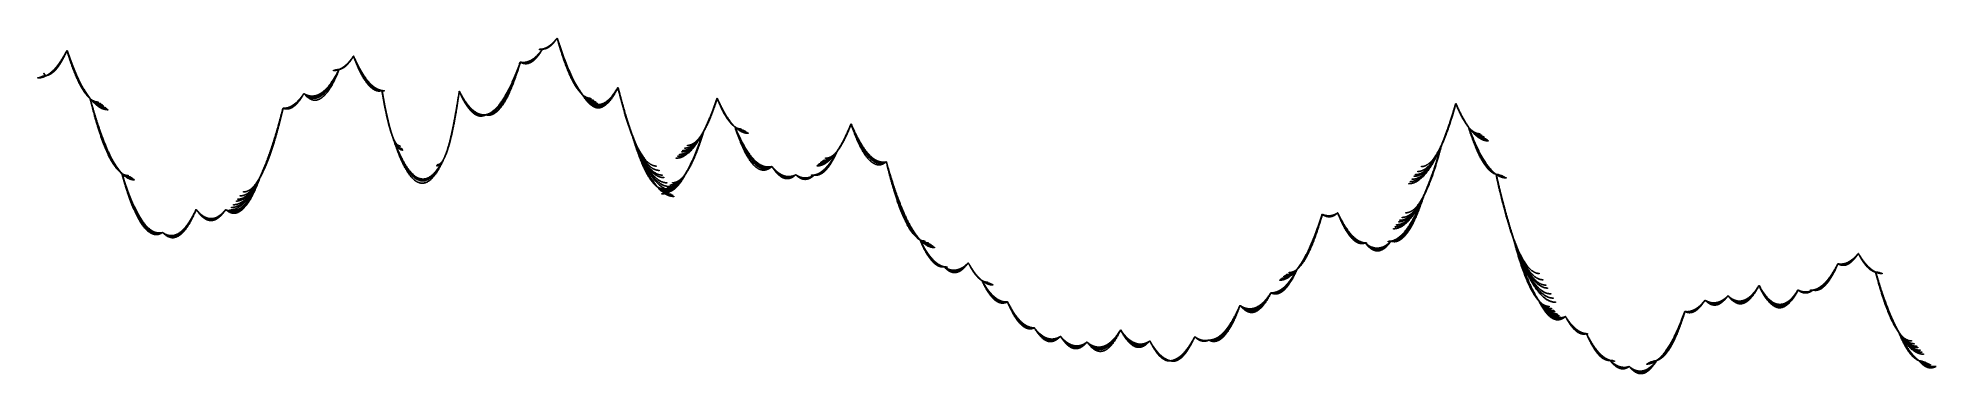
# Model space of a CAD drawing. Header units: metres. Extents: x -87 to 28195, y -4474 to 524.
import ezdxf

# ---------------------------------------------------------------- set-up
doc = ezdxf.new("R2010")
doc.units = ezdxf.units.M
for name, color, linetype in [('CATENARIES_-10_bare', 7, 'Continuous'), ('CATENARIES_-10_ICE', 7, 'Continuous'), ('CATENARIES_-19_bare', 7, 'Continuous'), ('CATENARIES_-19_HEAVY_ICE', 7, 'Continuous'), ('CATENARIES_0', 7, 'Continuous'), ('CATENARIES_0_ICE', 7, 'Continuous'), ('CATENARIES_50_theoretical', 7, 'Continuous')]:
    doc.layers.add(name, color=color, linetype=linetype)

msp = doc.modelspace()

# ---------------------------------------------------------------- linework, layer by layer
at = {"layer": 'CATENARIES_-10_bare'}
for p, q in [((7392, 351), (7392, 361)), ((4326, 38), (4326, 48)), ((7149, 155), (7149, 165)), ((-71, -68), (-71, -58)), ((35, -40), (35, -30)), ((5065, -264), (5065, -254)), ((934, -530), (934, -520)), ((3582, -526), (3582, -516)), ((4002, -349), (4002, -339)), ((8256, -477), (8256, -467)), ((8267, -473), (8267, -463)), ((6543, -628), (6543, -618)), ((6555, -626), (6555, -616)), ((5338, -1138), (5338, -1128)), ((10484, -890), (10484, -880)), ((21505, -995), (21505, -985)), ((5860, -1378), (5860, -1368)), ((9447, -1240), (9447, -1230)), ((10786, -1402), (10786, -1392)), ((11538, -1368), (11538, -1358)), ((12504, -1330), (12504, -1320)), ((1338, -1582), (1338, -1572)), ((5648, -1583), (5648, -1573)), ((9320, -1690), (9320, -1680)), ((11096, -1545), (11096, -1535)), ((11345, -1565), (11345, -1555)), ((11447, -1522), (11447, -1512)), ((20364, -1616), (20364, -1606)), ((21775, -1554), (21775, -1544)), ((9231, -1776), (9231, -1766)), ((9259, -1731), (9259, -1721)), ((9366, -1820), (9366, -1810)), ((2492, -2171), (2492, -2161)), ((2798, -2001), (2798, -1991)), ((2805, -2060), (2805, -2050)), ((19147, -2127), (19147, -2117)), ((1715, -2383), (1715, -2373)), ((1902, -2423), (1902, -2413)), ((19702, -2530), (19702, -2520)), ((20045, -2505), (20045, -2495)), ((20135, -2289), (20135, -2279)), ((13257, -2586), (13257, -2576)), ((19868, -2610), (19868, -2600)), ((13455, -2888), (13455, -2878)), ((13562, -2939), (13562, -2929)), ((18434, -3068), (18434, -3058)), ((26783, -2846), (26783, -2836)), ((27383, -2981), (27383, -2971)), ((14133, -3150), (14133, -3140)), ((18302, -3272), (18302, -3262)), ((22492, -3350), (22492, -3340)), ((25268, -3399), (25268, -3389)), ((26252, -3261), (26252, -3251)), ((26335, -3232), (26335, -3222)), ((14334, -3409), (14334, -3399)), ((17975, -3515), (17975, -3505)), ((22573, -3611), (22573, -3601)), ((22586, -3646), (22586, -3636)), ((24491, -3553), (24491, -3543)), ((24886, -3425), (24886, -3415)), ((25868, -3448), (25868, -3438)), ((14750, -3793), (14750, -3783)), ((15019, -3962), (15019, -3952)), ((22995, -3880), (22995, -3870)), ((15390, -4064), (15390, -4054)), ((15724, -4084), (15724, -4074)), ((16337, -4039), (16337, -4029)), ((17303, -3983), (17303, -3973)), ((17373, -3975), (17373, -3965)), ((27986, -4155), (27986, -4145)), ((16772, -4284), (16772, -4274)), ((16823, -4286), (16823, -4276)), ((23390, -4283), (23390, -4273)), ((23546, -4383), (23546, -4373)), ((23788, -4440), (23788, -4430)), ((23899, -4323), (23899, -4313)), ((28093, -4334), (28093, -4324)), ((28145, -4372), (28145, -4362))]:
    msp.add_line(p, q, dxfattribs=at)
for points in [[(-71, -63, 0), (-67, -63, 0), (-64, -63, 0), (-60, -63, 0), (-57, -62, 0), (-53, -62, 0), (-50, -62, 0), (-46, -61, 0), (-43, -61, 0), (-39, -61, 0), (-35, -60, 0), (-32, -59, 0), (-28, -59, 0), (-25, -58, 0), (-21, -57, 0), (-18, -56, 0), (-14, -55, 0), (-11, -55, 0), (-7, -54, 0), (-4, -52, 0), (0, -51, 0), (3, -50, 0), (7, -49, 0), (10, -48, 0), (14, -46, 0), (18, -45, 0), (21, -43, 0), (25, -42, 0), (28, -40, 0), (32, -39, 0), (35, -37, 0), (39, -35, 0), (42, -33, 0), (46, -31, 0), (49, -29, 0), (53, -28, 0), (56, -25, 0), (60, -23, 0), (63, -21, 0), (67, -19, 0), (70, -17, 0), (74, -15, 0), (77, -12, 0), (81, -10, 0), (84, -7, 0), (88, -5, 0), (91, -2, 0), (95, 0, 0), (98, 3, 0), (102, 6, 0), (105, 9, 0), (109, 12, 0), (112, 15, 0), (116, 18, 0), (119, 21, 0), (123, 24, 0), (126, 27, 0), (130, 30, 0), (133, 33, 0), (137, 37, 0), (140, 40, 0), (144, 43, 0), (147, 47, 0), (151, 50, 0), (154, 54, 0), (157, 58, 0), (161, 61, 0), (164, 65, 0), (168, 69, 0), (171, 73, 0), (175, 77, 0), (178, 81, 0), (182, 85, 0), (185, 89, 0), (189, 93, 0), (192, 97, 0), (196, 102, 0), (199, 106, 0), (203, 110, 0), (206, 115, 0), (210, 119, 0), (213, 124, 0), (217, 129, 0), (220, 133, 0), (224, 138, 0), (227, 143, 0), (231, 148, 0), (234, 153, 0), (238, 158, 0), (241, 163, 0), (245, 168, 0), (248, 173, 0), (252, 178, 0), (255, 183, 0), (259, 188, 0), (262, 194, 0), (266, 199, 0), (269, 205, 0), (273, 210, 0), (276, 216, 0), (280, 221, 0), (283, 227, 0), (287, 233, 0), (290, 239, 0), (294, 245, 0), (297, 251, 0), (301, 257, 0), (304, 263, 0), (307, 269, 0), (311, 275, 0), (314, 281, 0), (318, 287, 0), (321, 294, 0), (325, 300, 0), (328, 307, 0), (332, 313, 0), (335, 320, 0), (339, 326, 0), (342, 333, 0), (346, 340, 0)], [(346, 340, 0), (351, 325, 0), (356, 311, 0), (361, 296, 0), (366, 282, 0), (370, 268, 0), (375, 254, 0), (380, 241, 0), (385, 227, 0), (390, 213, 0), (395, 200, 0), (400, 187, 0), (405, 174, 0), (410, 161, 0), (415, 148, 0), (420, 135, 0), (425, 122, 0), (430, 110, 0), (435, 97, 0), (440, 85, 0), (444, 73, 0), (449, 61, 0), (454, 49, 0), (459, 37, 0), (464, 26, 0), (469, 14, 0), (474, 3, 0), (479, -9, 0), (484, -20, 0), (489, -31, 0), (494, -42, 0), (499, -53, 0), (504, -63, 0), (509, -74, 0), (513, -84, 0), (518, -94, 0), (523, -105, 0), (528, -115, 0), (533, -125, 0), (538, -134, 0), (543, -144, 0), (548, -154, 0), (553, -163, 0), (558, -172, 0), (563, -182, 0), (568, -191, 0), (573, -200, 0), (578, -208, 0), (582, -217, 0), (587, -226, 0), (592, -234, 0), (597, -243, 0), (602, -251, 0), (607, -259, 0), (612, -267, 0), (617, -275, 0), (622, -282, 0), (627, -290, 0), (632, -297, 0), (637, -305, 0), (642, -312, 0), (647, -319, 0), (651, -326, 0), (656, -333, 0), (661, -340, 0), (666, -346, 0), (671, -353, 0), (676, -359, 0), (681, -366, 0), (686, -372, 0), (691, -378, 0), (696, -384, 0), (701, -389, 0), (706, -395, 0), (711, -401, 0), (716, -406, 0), (721, -411, 0), (726, -417, 0), (731, -422, 0), (736, -427, 0), (740, -432, 0), (745, -436, 0), (750, -441, 0), (755, -445, 0), (760, -450, 0), (765, -454, 0), (770, -458, 0), (775, -462, 0), (780, -466, 0), (785, -470, 0), (790, -473, 0), (795, -477, 0), (800, -480, 0), (805, -483, 0), (810, -486, 0), (815, -489, 0), (820, -492, 0), (825, -495, 0), (830, -498, 0), (835, -500, 0), (840, -502, 0), (845, -505, 0), (850, -507, 0), (855, -509, 0), (860, -511, 0), (865, -513, 0), (869, -514, 0), (874, -516, 0), (879, -517, 0), (884, -518, 0), (889, -520, 0), (894, -521, 0), (899, -522, 0), (904, -522, 0), (909, -523, 0), (914, -524, 0), (919, -524, 0), (924, -524, 0), (929, -524, 0), (934, -525, 0)], [(7100, 166, 0), (7103, 165, 0), (7106, 165, 0), (7109, 164, 0), (7111, 163, 0), (7114, 163, 0), (7117, 162, 0), (7120, 162, 0), (7123, 161, 0), (7126, 161, 0), (7129, 161, 0), (7132, 161, 0), (7135, 160, 0), (7138, 160, 0), (7140, 160, 0), (7143, 160, 0), (7146, 160, 0), (7149, 160, 0), (7152, 160, 0), (7155, 160, 0), (7157, 160, 0), (7160, 160, 0), (7163, 160, 0), (7166, 160, 0), (7168, 161, 0), (7171, 161, 0), (7174, 161, 0), (7177, 162, 0), (7179, 162, 0), (7182, 163, 0), (7185, 163, 0), (7188, 164, 0), (7190, 164, 0), (7193, 165, 0), (7196, 165, 0), (7199, 166, 0), (7201, 167, 0), (7204, 167, 0), (7207, 168, 0), (7210, 169, 0), (7212, 170, 0), (7215, 171, 0), (7218, 172, 0), (7221, 173, 0), (7223, 174, 0), (7226, 175, 0), (7229, 176, 0), (7232, 177, 0), (7234, 178, 0), (7237, 179, 0), (7240, 181, 0), (7243, 182, 0), (7245, 183, 0), (7248, 185, 0), (7251, 186, 0), (7254, 187, 0), (7256, 189, 0), (7259, 190, 0), (7262, 192, 0), (7265, 194, 0), (7267, 195, 0), (7270, 197, 0), (7273, 199, 0), (7276, 200, 0), (7279, 202, 0), (7281, 204, 0), (7284, 206, 0), (7287, 208, 0), (7290, 210, 0), (7292, 212, 0), (7295, 214, 0), (7298, 216, 0), (7301, 218, 0), (7303, 220, 0), (7306, 222, 0), (7309, 224, 0), (7312, 226, 0), (7314, 229, 0), (7317, 231, 0), (7320, 233, 0), (7323, 236, 0), (7325, 238, 0), (7328, 241, 0), (7331, 243, 0), (7334, 246, 0), (7336, 248, 0), (7339, 251, 0), (7342, 254, 0), (7345, 256, 0), (7347, 259, 0), (7350, 262, 0), (7353, 265, 0), (7356, 268, 0), (7358, 271, 0), (7361, 273, 0), (7364, 276, 0), (7367, 279, 0), (7369, 282, 0), (7372, 286, 0), (7375, 289, 0), (7378, 292, 0), (7380, 295, 0), (7383, 298, 0), (7386, 302, 0), (7389, 305, 0), (7391, 308, 0), (7394, 312, 0), (7397, 315, 0), (7400, 319, 0), (7402, 322, 0), (7405, 326, 0), (7408, 329, 0), (7411, 333, 0), (7413, 337, 0), (7416, 340, 0), (7419, 344, 0), (7422, 348, 0), (7424, 352, 0), (7427, 355, 0), (7430, 359, 0)], [(7392, 356, 0), (7394, 356, 0), (7396, 356, 0), (7399, 356, 0), (7401, 356, 0), (7403, 356, 0), (7405, 356, 0), (7408, 356, 0), (7410, 357, 0), (7412, 357, 0), (7414, 357, 0), (7416, 357, 0), (7419, 358, 0), (7421, 358, 0), (7423, 358, 0), (7425, 359, 0), (7428, 359, 0), (7430, 359, 0), (7432, 360, 0), (7434, 360, 0), (7436, 361, 0), (7439, 361, 0), (7441, 362, 0), (7443, 362, 0), (7445, 363, 0), (7447, 363, 0), (7449, 364, 0), (7451, 365, 0), (7454, 365, 0), (7456, 366, 0), (7458, 367, 0), (7460, 368, 0), (7462, 368, 0), (7464, 369, 0), (7467, 370, 0), (7469, 371, 0), (7471, 372, 0), (7473, 372, 0), (7475, 373, 0), (7477, 374, 0), (7480, 375, 0), (7482, 376, 0), (7484, 377, 0), (7486, 378, 0), (7488, 379, 0), (7490, 380, 0), (7492, 381, 0), (7495, 382, 0), (7497, 384, 0), (7499, 385, 0), (7501, 386, 0), (7503, 387, 0), (7505, 388, 0), (7508, 390, 0), (7510, 391, 0), (7512, 392, 0), (7514, 393, 0), (7516, 395, 0), (7518, 396, 0), (7521, 398, 0), (7523, 399, 0), (7525, 400, 0), (7527, 402, 0), (7529, 403, 0), (7531, 405, 0), (7533, 406, 0), (7536, 408, 0), (7538, 410, 0), (7540, 411, 0), (7542, 413, 0), (7544, 414, 0), (7546, 416, 0), (7549, 418, 0), (7551, 420, 0), (7553, 421, 0), (7555, 423, 0), (7557, 425, 0), (7559, 427, 0), (7561, 429, 0), (7564, 430, 0), (7566, 432, 0), (7568, 434, 0), (7570, 436, 0), (7572, 438, 0), (7574, 440, 0), (7577, 442, 0), (7579, 444, 0), (7581, 446, 0), (7583, 448, 0), (7585, 450, 0), (7587, 452, 0), (7590, 455, 0), (7592, 457, 0), (7594, 459, 0), (7596, 461, 0), (7598, 463, 0), (7600, 466, 0), (7602, 468, 0), (7605, 470, 0), (7607, 473, 0), (7609, 475, 0), (7611, 477, 0), (7613, 480, 0), (7615, 482, 0), (7618, 485, 0), (7620, 487, 0), (7622, 490, 0), (7624, 492, 0), (7626, 495, 0), (7628, 497, 0), (7631, 500, 0), (7633, 502, 0), (7635, 505, 0), (7637, 508, 0), (7639, 510, 0), (7641, 513, 0), (7643, 516, 0), (7646, 519, 0), (7648, 521, 0), (7650, 524, 0)], [(7650, 524, 0), (7655, 508, 0), (7660, 491, 0), (7665, 475, 0), (7671, 458, 0), (7676, 442, 0), (7681, 426, 0), (7686, 410, 0), (7691, 395, 0), (7696, 379, 0), (7702, 364, 0), (7707, 349, 0), (7712, 333, 0), (7717, 318, 0), (7722, 304, 0), (7727, 289, 0), (7733, 274, 0), (7738, 260, 0), (7743, 246, 0), (7748, 232, 0), (7753, 218, 0), (7759, 204, 0), (7764, 190, 0), (7769, 177, 0), (7774, 163, 0), (7779, 150, 0), (7784, 137, 0), (7790, 124, 0), (7795, 111, 0), (7800, 98, 0), (7805, 86, 0), (7810, 74, 0), (7815, 61, 0), (7821, 49, 0), (7826, 37, 0), (7831, 25, 0), (7836, 14, 0), (7841, 2, 0), (7846, -9, 0), (7852, -21, 0), (7857, -32, 0), (7862, -43, 0), (7867, -53, 0), (7872, -64, 0), (7877, -75, 0), (7883, -85, 0), (7888, -95, 0), (7893, -105, 0), (7898, -115, 0), (7903, -125, 0), (7908, -135, 0), (7914, -145, 0), (7919, -154, 0), (7924, -163, 0), (7929, -172, 0), (7934, -181, 0), (7940, -190, 0), (7945, -199, 0), (7950, -208, 0), (7955, -216, 0), (7960, -224, 0), (7965, -232, 0), (7971, -241, 0), (7976, -248, 0), (7981, -256, 0), (7986, -264, 0), (7991, -271, 0), (7996, -279, 0), (8002, -286, 0), (8007, -293, 0), (8012, -300, 0), (8017, -306, 0), (8022, -313, 0), (8027, -320, 0), (8033, -326, 0), (8038, -332, 0), (8043, -338, 0), (8048, -344, 0), (8053, -350, 0), (8059, -356, 0), (8064, -361, 0), (8069, -367, 0), (8074, -372, 0), (8079, -377, 0), (8085, -382, 0), (8090, -387, 0), (8095, -391, 0), (8100, -396, 0), (8105, -400, 0), (8111, -405, 0), (8116, -409, 0), (8121, -413, 0), (8126, -417, 0), (8131, -420, 0), (8137, -424, 0), (8142, -427, 0), (8147, -431, 0), (8152, -434, 0), (8157, -437, 0), (8163, -440, 0), (8168, -442, 0), (8173, -445, 0), (8178, -447, 0), (8183, -450, 0), (8189, -452, 0), (8194, -454, 0), (8199, -456, 0), (8204, -458, 0), (8209, -459, 0), (8215, -461, 0), (8220, -462, 0), (8225, -463, 0), (8230, -464, 0), (8235, -465, 0), (8241, -466, 0), (8246, -467, 0), (8251, -467, 0), (8256, -467, 0), (8261, -468, 0), (8267, -468, 0)], [(0, 0, 0), (0, -1, 0), (1, -2, 0), (1, -2, 0), (2, -3, 0), (2, -4, 0), (2, -4, 0), (3, -5, 0), (3, -6, 0), (3, -7, 0), (4, -7, 0), (4, -8, 0), (5, -9, 0), (5, -9, 0), (5, -10, 0), (6, -11, 0), (6, -11, 0), (7, -12, 0), (7, -12, 0), (7, -13, 0), (8, -14, 0), (8, -14, 0), (8, -15, 0), (9, -15, 0), (9, -16, 0), (10, -17, 0), (10, -17, 0), (10, -18, 0), (11, -18, 0), (11, -19, 0), (11, -19, 0), (12, -20, 0), (12, -20, 0), (13, -21, 0), (13, -21, 0), (13, -22, 0), (14, -22, 0), (14, -23, 0), (15, -23, 0), (15, -24, 0), (15, -24, 0), (16, -24, 0), (16, -25, 0), (16, -25, 0), (17, -26, 0), (17, -26, 0), (18, -26, 0), (18, -27, 0), (18, -27, 0), (19, -27, 0), (19, -28, 0), (20, -28, 0), (20, -28, 0), (20, -29, 0), (21, -29, 0), (21, -29, 0), (21, -30, 0), (22, -30, 0), (22, -30, 0), (23, -31, 0), (23, -31, 0), (23, -31, 0), (24, -31, 0), (24, -32, 0), (25, -32, 0), (25, -32, 0), (25, -32, 0), (26, -32, 0), (26, -33, 0), (26, -33, 0), (27, -33, 0), (27, -33, 0), (28, -33, 0), (28, -34, 0), (28, -34, 0), (29, -34, 0), (29, -34, 0), (29, -34, 0), (30, -34, 0), (30, -34, 0), (31, -34, 0), (31, -34, 0), (31, -35, 0), (32, -35, 0), (32, -35, 0), (33, -35, 0), (33, -35, 0), (33, -35, 0), (34, -35, 0), (34, -35, 0), (34, -35, 0), (35, -35, 0), (35, -35, 0), (36, -35, 0), (36, -35, 0), (36, -35, 0), (37, -35, 0), (37, -35, 0), (38, -35, 0), (38, -35, 0), (38, -35, 0), (39, -34, 0), (39, -34, 0), (40, -34, 0), (40, -34, 0), (40, -34, 0), (41, -34, 0), (41, -34, 0), (42, -34, 0), (42, -33, 0), (42, -33, 0), (43, -33, 0), (43, -33, 0), (43, -33, 0), (44, -33, 0), (44, -32, 0), (45, -32, 0), (45, -32, 0), (45, -32, 0), (46, -31, 0)], [(3875, -303, 0), (3879, -306, 0), (3884, -309, 0), (3888, -311, 0), (3892, -314, 0), (3897, -316, 0), (3901, -318, 0), (3906, -321, 0), (3910, -323, 0), (3914, -325, 0), (3919, -327, 0), (3923, -328, 0), (3928, -330, 0), (3932, -332, 0), (3936, -333, 0), (3941, -335, 0), (3945, -336, 0), (3950, -337, 0), (3954, -338, 0), (3958, -339, 0), (3963, -340, 0), (3967, -341, 0), (3972, -342, 0), (3976, -342, 0), (3980, -343, 0), (3985, -343, 0), (3989, -344, 0), (3994, -344, 0), (3998, -344, 0), (4002, -344, 0), (4007, -344, 0), (4011, -344, 0), (4016, -344, 0), (4020, -343, 0), (4024, -343, 0), (4029, -342, 0), (4033, -342, 0), (4038, -341, 0), (4042, -340, 0), (4047, -339, 0), (4051, -338, 0), (4055, -337, 0), (4060, -336, 0), (4064, -335, 0), (4069, -333, 0), (4073, -332, 0), (4077, -330, 0), (4082, -328, 0), (4086, -326, 0), (4091, -324, 0), (4095, -322, 0), (4100, -320, 0), (4104, -318, 0), (4108, -316, 0), (4113, -313, 0), (4117, -311, 0), (4122, -308, 0), (4126, -305, 0), (4130, -303, 0), (4135, -300, 0), (4139, -297, 0), (4144, -294, 0), (4148, -290, 0), (4153, -287, 0), (4157, -284, 0), (4161, -280, 0), (4166, -277, 0), (4170, -273, 0), (4175, -269, 0), (4179, -265, 0), (4183, -261, 0), (4188, -257, 0), (4192, -253, 0), (4197, -249, 0), (4201, -244, 0), (4206, -240, 0), (4210, -235, 0), (4214, -230, 0), (4219, -226, 0), (4223, -221, 0), (4228, -216, 0), (4232, -211, 0), (4236, -205, 0), (4241, -200, 0), (4245, -195, 0), (4250, -189, 0), (4254, -184, 0), (4259, -178, 0), (4263, -172, 0), (4267, -166, 0), (4272, -160, 0), (4276, -154, 0), (4281, -148, 0), (4285, -142, 0), (4289, -135, 0), (4294, -129, 0), (4298, -122, 0), (4303, -115, 0), (4307, -109, 0), (4312, -102, 0), (4316, -95, 0), (4320, -88, 0), (4325, -80, 0), (4329, -73, 0), (4334, -66, 0), (4338, -58, 0), (4342, -51, 0), (4347, -43, 0), (4351, -35, 0), (4356, -27, 0), (4360, -19, 0), (4365, -11, 0), (4369, -3, 0), (4373, 5, 0), (4378, 14, 0), (4382, 22, 0), (4387, 31, 0), (4391, 39, 0), (4395, 48, 0), (4400, 57, 0)], [(4326, 43, 0), (4326, 43, 0), (4328, 43, 0), (4331, 43, 0), (4333, 43, 0), (4336, 43, 0), (4338, 44, 0), (4341, 44, 0), (4343, 44, 0), (4346, 44, 0), (4348, 44, 0), (4350, 45, 0), (4353, 45, 0), (4355, 45, 0), (4358, 46, 0), (4360, 46, 0), (4363, 47, 0), (4365, 47, 0), (4368, 48, 0), (4370, 48, 0), (4373, 49, 0), (4375, 49, 0), (4378, 50, 0), (4380, 51, 0), (4383, 51, 0), (4385, 52, 0), (4388, 53, 0), (4390, 54, 0), (4392, 54, 0), (4395, 55, 0), (4397, 56, 0), (4400, 57, 0), (4402, 58, 0), (4405, 59, 0), (4407, 60, 0), (4410, 61, 0), (4412, 62, 0), (4414, 63, 0), (4417, 64, 0), (4419, 65, 0), (4422, 66, 0), (4424, 68, 0), (4426, 69, 0), (4429, 70, 0), (4431, 71, 0), (4434, 73, 0), (4436, 74, 0), (4439, 75, 0), (4441, 77, 0), (4443, 78, 0), (4446, 80, 0), (4448, 81, 0), (4451, 83, 0), (4453, 84, 0), (4455, 86, 0), (4458, 87, 0), (4460, 89, 0), (4463, 91, 0), (4465, 92, 0), (4468, 94, 0), (4470, 96, 0), (4472, 98, 0), (4475, 99, 0), (4477, 101, 0), (4480, 103, 0), (4482, 105, 0), (4484, 107, 0), (4487, 109, 0), (4489, 111, 0), (4492, 113, 0), (4494, 115, 0), (4497, 117, 0), (4499, 119, 0), (4501, 121, 0), (4504, 123, 0), (4506, 126, 0), (4509, 128, 0), (4511, 130, 0), (4513, 132, 0), (4516, 135, 0), (4518, 137, 0), (4521, 139, 0), (4523, 142, 0), (4526, 144, 0), (4528, 147, 0), (4530, 149, 0), (4533, 152, 0), (4535, 154, 0), (4538, 157, 0), (4540, 159, 0), (4542, 162, 0), (4545, 165, 0), (4547, 167, 0), (4550, 170, 0), (4552, 173, 0), (4554, 176, 0), (4557, 179, 0), (4559, 181, 0), (4562, 184, 0), (4564, 187, 0), (4567, 190, 0), (4569, 193, 0), (4571, 196, 0), (4574, 199, 0), (4576, 202, 0), (4579, 205, 0), (4581, 208, 0), (4583, 212, 0), (4586, 215, 0), (4588, 218, 0), (4591, 221, 0), (4593, 224, 0), (4596, 228, 0), (4598, 231, 0), (4600, 234, 0), (4603, 238, 0), (4605, 241, 0), (4608, 245, 0), (4610, 248, 0), (4612, 252, 0), (4615, 255, 0)], [(4615, 255, 0), (4619, 246, 0), (4622, 238, 0), (4626, 230, 0), (4630, 221, 0), (4634, 213, 0), (4637, 205, 0), (4641, 196, 0), (4645, 188, 0), (4649, 180, 0), (4652, 172, 0), (4656, 164, 0), (4660, 157, 0), (4664, 149, 0), (4668, 141, 0), (4671, 134, 0), (4675, 126, 0), (4679, 119, 0), (4683, 111, 0), (4686, 104, 0), (4690, 97, 0), (4694, 90, 0), (4698, 83, 0), (4701, 76, 0), (4705, 69, 0), (4709, 62, 0), (4713, 55, 0), (4716, 48, 0), (4720, 42, 0), (4724, 35, 0), (4728, 29, 0), (4731, 22, 0), (4735, 16, 0), (4739, 10, 0), (4743, 4, 0), (4747, -3, 0), (4750, -9, 0), (4754, -15, 0), (4758, -20, 0), (4762, -26, 0), (4765, -32, 0), (4769, -38, 0), (4773, -43, 0), (4777, -49, 0), (4780, -54, 0), (4784, -60, 0), (4788, -65, 0), (4792, -70, 0), (4795, -76, 0), (4799, -81, 0), (4803, -86, 0), (4807, -91, 0), (4810, -96, 0), (4814, -100, 0), (4818, -105, 0), (4822, -110, 0), (4826, -114, 0), (4829, -119, 0), (4833, -123, 0), (4837, -128, 0), (4841, -132, 0), (4844, -136, 0), (4848, -140, 0), (4852, -145, 0), (4856, -149, 0), (4859, -153, 0), (4863, -156, 0), (4867, -160, 0), (4871, -164, 0), (4874, -168, 0), (4878, -171, 0), (4882, -175, 0), (4886, -178, 0), (4889, -182, 0), (4893, -185, 0), (4897, -188, 0), (4901, -191, 0), (4905, -194, 0), (4908, -197, 0), (4912, -200, 0), (4916, -203, 0), (4920, -206, 0), (4923, -209, 0), (4927, -211, 0), (4931, -214, 0), (4935, -217, 0), (4938, -219, 0), (4942, -221, 0), (4946, -224, 0), (4950, -226, 0), (4953, -228, 0), (4957, -230, 0), (4961, -232, 0), (4965, -234, 0), (4968, -236, 0), (4972, -238, 0), (4976, -239, 0), (4980, -241, 0), (4983, -243, 0), (4987, -244, 0), (4991, -246, 0), (4995, -247, 0), (4999, -248, 0), (5002, -250, 0), (5006, -251, 0), (5010, -252, 0), (5014, -253, 0), (5017, -254, 0), (5021, -255, 0), (5025, -255, 0), (5029, -256, 0), (5032, -257, 0), (5036, -257, 0), (5040, -258, 0), (5044, -258, 0), (5048, -259, 0), (5052, -259, 0), (5057, -259, 0), (5061, -259, 0), (5065, -259, 0)], [(6543, -623, 0), (6548, -623, 0), (6553, -623, 0), (6558, -622, 0), (6563, -622, 0), (6568, -621, 0), (6573, -621, 0), (6578, -620, 0), (6583, -619, 0), (6588, -618, 0), (6593, -617, 0), (6598, -615, 0), (6602, -614, 0), (6607, -613, 0), (6612, -611, 0), (6616, -609, 0), (6621, -608, 0), (6626, -606, 0), (6630, -604, 0), (6635, -602, 0), (6639, -599, 0), (6644, -597, 0), (6649, -595, 0), (6653, -592, 0), (6658, -589, 0), (6663, -587, 0), (6667, -584, 0), (6672, -581, 0), (6677, -578, 0), (6681, -575, 0), (6686, -571, 0), (6691, -568, 0), (6695, -564, 0), (6700, -561, 0), (6705, -557, 0), (6709, -553, 0), (6714, -549, 0), (6719, -545, 0), (6723, -541, 0), (6728, -537, 0), (6733, -532, 0), (6737, -528, 0), (6742, -523, 0), (6746, -518, 0), (6751, -513, 0), (6756, -508, 0), (6760, -503, 0), (6765, -498, 0), (6770, -493, 0), (6774, -488, 0), (6779, -482, 0), (6784, -476, 0), (6788, -471, 0), (6793, -465, 0), (6798, -459, 0), (6802, -453, 0), (6807, -447, 0), (6812, -440, 0), (6816, -434, 0), (6821, -428, 0), (6826, -421, 0), (6830, -414, 0), (6835, -407, 0), (6839, -400, 0), (6844, -393, 0), (6849, -386, 0), (6853, -379, 0), (6858, -372, 0), (6863, -364, 0), (6867, -357, 0), (6872, -349, 0), (6877, -341, 0), (6881, -333, 0), (6886, -325, 0), (6891, -317, 0), (6895, -309, 0), (6900, -300, 0), (6905, -292, 0), (6909, -283, 0), (6914, -274, 0), (6919, -266, 0), (6923, -257, 0), (6928, -248, 0), (6932, -238, 0), (6937, -229, 0), (6942, -220, 0), (6946, -210, 0), (6951, -201, 0), (6956, -191, 0), (6960, -181, 0), (6965, -171, 0), (6970, -161, 0), (6974, -151, 0), (6979, -141, 0), (6984, -130, 0), (6988, -120, 0), (6993, -109, 0), (6998, -99, 0), (7002, -88, 0), (7007, -77, 0), (7012, -66, 0), (7016, -54, 0), (7021, -43, 0), (7026, -32, 0), (7030, -20, 0), (7035, -9, 0), (7039, 3, 0), (7044, 15, 0), (7049, 27, 0), (7053, 39, 0), (7058, 51, 0), (7063, 63, 0), (7067, 76, 0), (7072, 88, 0), (7077, 101, 0), (7081, 114, 0), (7086, 127, 0), (7091, 140, 0), (7095, 153, 0), (7100, 166, 0)], [(5040, -258, 0), (5042, -273, 0), (5045, -288, 0), (5047, -302, 0), (5050, -317, 0), (5052, -331, 0), (5055, -346, 0), (5057, -360, 0), (5060, -374, 0), (5062, -388, 0), (5065, -402, 0), (5067, -415, 0), (5070, -429, 0), (5072, -442, 0), (5075, -455, 0), (5077, -468, 0), (5080, -481, 0), (5082, -494, 0), (5085, -507, 0), (5087, -519, 0), (5090, -532, 0), (5092, -544, 0), (5095, -556, 0), (5097, -568, 0), (5100, -580, 0), (5102, -592, 0), (5105, -603, 0), (5107, -615, 0), (5110, -626, 0), (5112, -637, 0), (5115, -648, 0), (5117, -659, 0), (5120, -670, 0), (5122, -681, 0), (5125, -691, 0), (5127, -702, 0), (5130, -712, 0), (5132, -722, 0), (5135, -732, 0), (5137, -742, 0), (5140, -752, 0), (5142, -762, 0), (5145, -771, 0), (5147, -780, 0), (5150, -790, 0), (5152, -799, 0), (5155, -808, 0), (5157, -817, 0), (5160, -826, 0), (5162, -834, 0), (5165, -843, 0), (5167, -851, 0), (5170, -859, 0), (5172, -867, 0), (5175, -875, 0), (5177, -883, 0), (5180, -891, 0), (5182, -899, 0), (5185, -906, 0), (5187, -914, 0), (5190, -921, 0), (5192, -928, 0), (5195, -935, 0), (5197, -942, 0), (5200, -949, 0), (5202, -955, 0), (5205, -962, 0), (5207, -968, 0), (5210, -975, 0), (5212, -981, 0), (5215, -987, 0), (5218, -993, 0), (5220, -998, 0), (5223, -1004, 0), (5225, -1010, 0), (5228, -1015, 0), (5230, -1020, 0), (5233, -1026, 0), (5235, -1031, 0), (5238, -1036, 0), (5240, -1040, 0), (5243, -1045, 0), (5245, -1050, 0), (5248, -1054, 0), (5250, -1058, 0), (5253, -1063, 0), (5255, -1067, 0), (5258, -1071, 0), (5260, -1074, 0), (5263, -1078, 0), (5265, -1082, 0), (5268, -1085, 0), (5270, -1089, 0), (5273, -1092, 0), (5275, -1095, 0), (5278, -1098, 0), (5280, -1101, 0), (5283, -1103, 0), (5285, -1106, 0), (5288, -1108, 0), (5290, -1111, 0), (5293, -1113, 0), (5295, -1115, 0), (5298, -1117, 0), (5300, -1119, 0), (5303, -1121, 0), (5306, -1122, 0), (5308, -1124, 0), (5311, -1125, 0), (5313, -1127, 0), (5316, -1128, 0), (5318, -1129, 0), (5321, -1130, 0), (5323, -1130, 0), (5326, -1131, 0), (5328, -1132, 0), (5331, -1132, 0), (5333, -1132, 0), (5336, -1133, 0), (5338, -1133, 0)], [(5860, -1373, 0), (5863, -1373, 0), (5866, -1372, 0), (5869, -1372, 0), (5872, -1371, 0), (5874, -1371, 0), (5877, -1370, 0), (5880, -1369, 0), (5883, -1368, 0), (5886, -1366, 0), (5888, -1365, 0), (5891, -1363, 0), (5894, -1362, 0), (5897, -1360, 0), (5900, -1358, 0), (5902, -1355, 0), (5905, -1353, 0), (5908, -1350, 0), (5911, -1348, 0), (5914, -1345, 0), (5916, -1342, 0), (5919, -1339, 0), (5922, -1335, 0), (5925, -1332, 0), (5928, -1328, 0), (5930, -1324, 0), (5933, -1321, 0), (5936, -1316, 0), (5939, -1312, 0), (5942, -1308, 0), (5944, -1303, 0), (5947, -1298, 0), (5950, -1294, 0), (5953, -1289, 0), (5955, -1284, 0), (5958, -1278, 0), (5961, -1273, 0), (5964, -1267, 0), (5966, -1262, 0), (5969, -1256, 0), (5972, -1250, 0), (5975, -1243, 0), (5978, -1237, 0), (5980, -1231, 0), (5983, -1224, 0), (5986, -1217, 0), (5989, -1210, 0), (5991, -1203, 0), (5994, -1196, 0), (5997, -1188, 0), (6000, -1181, 0), (6002, -1173, 0), (6005, -1165, 0), (6008, -1157, 0), (6011, -1149, 0), (6013, -1141, 0), (6016, -1132, 0), (6019, -1123, 0), (6022, -1115, 0), (6024, -1106, 0), (6027, -1097, 0), (6030, -1087, 0), (6033, -1078, 0), (6035, -1068, 0), (6038, -1058, 0), (6041, -1048, 0), (6044, -1038, 0), (6046, -1028, 0), (6049, -1018, 0), (6052, -1007, 0), (6055, -996, 0), (6058, -985, 0), (6060, -974, 0), (6063, -963, 0), (6066, -952, 0), (6069, -940, 0), (6071, -929, 0), (6074, -917, 0), (6077, -905, 0), (6080, -893, 0), (6082, -880, 0), (6085, -868, 0), (6088, -855, 0), (6091, -842, 0), (6093, -829, 0), (6096, -816, 0), (6099, -803, 0), (6102, -789, 0), (6104, -775, 0), (6107, -762, 0), (6110, -747, 0), (6113, -733, 0), (6115, -719, 0), (6118, -704, 0), (6121, -690, 0), (6124, -675, 0), (6126, -660, 0), (6129, -645, 0), (6132, -629, 0), (6135, -614, 0), (6138, -598, 0), (6140, -582, 0), (6143, -566, 0), (6146, -550, 0), (6149, -533, 0), (6151, -517, 0), (6154, -500, 0), (6157, -483, 0), (6160, -466, 0), (6162, -449, 0), (6165, -431, 0), (6168, -414, 0), (6171, -396, 0), (6173, -378, 0), (6176, -360, 0), (6179, -341, 0), (6182, -323, 0), (6184, -304, 0), (6187, -285, 0), (6190, -266, 0)], [(6190, -266, 0), (6193, -272, 0), (6197, -279, 0), (6200, -285, 0), (6203, -292, 0), (6207, -298, 0), (6210, -304, 0), (6213, -310, 0), (6217, -316, 0), (6220, -322, 0), (6223, -328, 0), (6227, -334, 0), (6230, -340, 0), (6233, -346, 0), (6237, -351, 0), (6240, -357, 0), (6243, -363, 0), (6247, -368, 0), (6250, -374, 0), (6254, -379, 0), (6257, -384, 0), (6260, -390, 0), (6264, -395, 0), (6267, -400, 0), (6270, -405, 0), (6274, -410, 0), (6277, -415, 0), (6280, -420, 0), (6284, -425, 0), (6287, -430, 0), (6290, -435, 0), (6294, -439, 0), (6297, -444, 0), (6300, -449, 0), (6304, -453, 0), (6307, -457, 0), (6310, -462, 0), (6314, -466, 0), (6317, -470, 0), (6320, -475, 0), (6324, -479, 0), (6327, -483, 0), (6331, -487, 0), (6334, -491, 0), (6337, -495, 0), (6341, -499, 0), (6344, -502, 0), (6347, -506, 0), (6351, -510, 0), (6354, -513, 0), (6357, -517, 0), (6361, -520, 0), (6364, -524, 0), (6367, -527, 0), (6371, -531, 0), (6374, -534, 0), (6377, -537, 0), (6381, -540, 0), (6384, -543, 0), (6387, -546, 0), (6391, -549, 0), (6394, -552, 0), (6398, -555, 0), (6401, -558, 0), (6404, -560, 0), (6408, -563, 0), (6411, -566, 0), (6414, -568, 0), (6418, -571, 0), (6421, -573, 0), (6424, -575, 0), (6428, -578, 0), (6431, -580, 0), (6434, -582, 0), (6438, -584, 0), (6441, -586, 0), (6444, -588, 0), (6448, -590, 0), (6451, -592, 0), (6454, -594, 0), (6458, -596, 0), (6461, -597, 0), (6464, -599, 0), (6468, -601, 0), (6471, -602, 0), (6475, -604, 0), (6478, -605, 0), (6481, -606, 0), (6485, -608, 0), (6488, -609, 0), (6491, -610, 0), (6495, -611, 0), (6498, -612, 0), (6501, -613, 0), (6505, -614, 0), (6508, -615, 0), (6511, -616, 0), (6515, -616, 0), (6518, -617, 0), (6521, -618, 0), (6525, -618, 0), (6528, -619, 0), (6531, -619, 0), (6535, -620, 0), (6538, -620, 0), (6541, -620, 0), (6545, -620, 0), (6548, -621, 0), (6552, -621, 0), (6555, -621, 0), (6558, -621, 0), (6562, -621, 0), (6565, -620, 0), (6568, -620, 0), (6572, -620, 0), (6575, -620, 0), (6578, -619, 0), (6582, -619, 0), (6585, -618, 0), (6588, -618, 0)], [(8027, -320, 0), (8032, -325, 0), (8036, -331, 0), (8041, -337, 0), (8045, -343, 0), (8050, -348, 0), (8054, -353, 0), (8059, -359, 0), (8063, -364, 0), (8068, -369, 0), (8072, -373, 0), (8077, -378, 0), (8081, -383, 0), (8086, -387, 0), (8090, -392, 0), (8095, -396, 0), (8099, -400, 0), (8104, -404, 0), (8108, -408, 0), (8113, -412, 0), (8117, -416, 0), (8122, -419, 0), (8126, -423, 0), (8130, -426, 0), (8135, -429, 0), (8139, -432, 0), (8144, -435, 0), (8148, -438, 0), (8153, -441, 0), (8157, -444, 0), (8162, -446, 0), (8166, -449, 0), (8171, -451, 0), (8175, -453, 0), (8180, -455, 0), (8184, -457, 0), (8189, -459, 0), (8193, -460, 0), (8198, -462, 0), (8202, -464, 0), (8207, -465, 0), (8211, -466, 0), (8216, -467, 0), (8220, -468, 0), (8225, -469, 0), (8229, -470, 0), (8233, -470, 0), (8238, -471, 0), (8242, -471, 0), (8247, -472, 0), (8251, -472, 0), (8256, -472, 0), (8260, -472, 0), (8265, -472, 0), (8269, -471, 0), (8273, -471, 0), (8278, -471, 0), (8282, -470, 0), (8287, -469, 0), (8291, -468, 0), (8295, -467, 0), (8300, -466, 0), (8304, -465, 0), (8309, -464, 0), (8313, -462, 0), (8317, -461, 0), (8322, -459, 0), (8326, -458, 0), (8331, -456, 0), (8335, -454, 0), (8339, -452, 0), (8344, -449, 0), (8348, -447, 0), (8353, -445, 0), (8357, -442, 0), (8361, -439, 0), (8366, -437, 0), (8370, -434, 0), (8375, -431, 0), (8379, -428, 0), (8383, -424, 0), (8388, -421, 0), (8392, -418, 0), (8397, -414, 0), (8401, -410, 0), (8405, -407, 0), (8410, -403, 0), (8414, -399, 0), (8419, -395, 0), (8423, -390, 0), (8427, -386, 0), (8432, -382, 0), (8436, -377, 0), (8441, -372, 0), (8445, -368, 0), (8449, -363, 0), (8454, -358, 0), (8458, -352, 0), (8463, -347, 0), (8467, -342, 0), (8471, -336, 0), (8476, -331, 0), (8480, -325, 0), (8485, -319, 0), (8489, -313, 0), (8493, -307, 0), (8498, -301, 0), (8502, -295, 0), (8507, -288, 0), (8511, -282, 0), (8515, -275, 0), (8520, -269, 0), (8524, -262, 0), (8529, -255, 0), (8533, -248, 0), (8537, -240, 0), (8542, -233, 0), (8546, -226, 0), (8551, -218, 0), (8555, -211, 0)], [(8555, -211, 0), (8561, -236, 0), (8568, -261, 0), (8574, -285, 0), (8581, -310, 0), (8587, -334, 0), (8594, -358, 0), (8600, -382, 0), (8607, -405, 0), (8613, -429, 0), (8620, -452, 0), (8626, -475, 0), (8633, -497, 0), (8639, -520, 0), (8646, -542, 0), (8652, -564, 0), (8658, -586, 0), (8665, -607, 0), (8671, -629, 0), (8678, -650, 0), (8684, -671, 0), (8691, -691, 0), (8697, -712, 0), (8704, -732, 0), (8710, -752, 0), (8717, -772, 0), (8723, -792, 0), (8730, -811, 0), (8736, -830, 0), (8743, -849, 0), (8749, -868, 0), (8756, -887, 0), (8762, -905, 0), (8768, -923, 0), (8775, -941, 0), (8781, -958, 0), (8788, -976, 0), (8794, -993, 0), (8801, -1010, 0), (8807, -1026, 0), (8813, -1043, 0), (8820, -1059, 0), (8826, -1075, 0), (8833, -1091, 0), (8839, -1106, 0), (8846, -1122, 0), (8852, -1137, 0), (8858, -1152, 0), (8865, -1167, 0), (8871, -1181, 0), (8878, -1196, 0), (8884, -1210, 0), (8890, -1224, 0), (8897, -1238, 0), (8903, -1251, 0), (8910, -1264, 0), (8916, -1277, 0), (8923, -1290, 0), (8929, -1303, 0), (8935, -1315, 0), (8942, -1328, 0), (8948, -1340, 0), (8955, -1352, 0), (8961, -1363, 0), (8967, -1375, 0), (8974, -1386, 0), (8980, -1397, 0), (8987, -1408, 0), (8993, -1418, 0), (9000, -1429, 0), (9006, -1439, 0), (9012, -1449, 0), (9019, -1459, 0), (9025, -1468, 0), (9032, -1478, 0), (9038, -1487, 0), (9044, -1496, 0), (9051, -1504, 0), (9057, -1513, 0), (9064, -1521, 0), (9070, -1529, 0), (9077, -1537, 0), (9083, -1545, 0), (9089, -1552, 0), (9096, -1560, 0), (9102, -1567, 0), (9109, -1574, 0), (9115, -1580, 0), (9121, -1587, 0), (9128, -1593, 0), (9134, -1599, 0), (9141, -1605, 0), (9147, -1611, 0), (9154, -1616, 0), (9160, -1621, 0), (9166, -1626, 0), (9173, -1631, 0), (9179, -1636, 0), (9186, -1640, 0), (9192, -1644, 0), (9198, -1648, 0), (9205, -1652, 0), (9211, -1656, 0), (9218, -1659, 0), (9224, -1662, 0), (9231, -1665, 0), (9237, -1668, 0), (9243, -1670, 0), (9250, -1673, 0), (9256, -1675, 0), (9263, -1677, 0), (9269, -1679, 0), (9275, -1680, 0), (9282, -1682, 0), (9288, -1683, 0), (9295, -1684, 0), (9301, -1684, 0), (9308, -1685, 0), (9314, -1685, 0), (9320, -1685, 0)], [(691, -378, 0), (696, -398, 0), (702, -418, 0), (707, -438, 0), (712, -457, 0), (718, -477, 0), (723, -496, 0), (729, -515, 0), (734, -534, 0), (739, -553, 0), (745, -571, 0), (750, -590, 0), (756, -608, 0), (761, -626, 0), (766, -644, 0), (772, -662, 0), (777, -679, 0), (783, -697, 0), (788, -714, 0), (794, -731, 0), (799, -748, 0), (804, -764, 0), (810, -781, 0), (815, -797, 0), (821, -813, 0), (826, -829, 0), (831, -845, 0), (837, -861, 0), (842, -876, 0), (848, -892, 0), (853, -907, 0), (858, -922, 0), (864, -936, 0), (869, -951, 0), (875, -966, 0), (880, -980, 0), (885, -994, 0), (891, -1008, 0), (896, -1022, 0), (902, -1035, 0), (907, -1049, 0), (912, -1062, 0), (918, -1075, 0), (923, -1088, 0), (929, -1100, 0), (934, -1113, 0), (939, -1125, 0), (945, -1138, 0), (950, -1150, 0), (956, -1162, 0), (961, -1173, 0), (966, -1185, 0), (972, -1196, 0), (977, -1207, 0), (983, -1218, 0), (988, -1229, 0), (993, -1240, 0), (999, -1251, 0), (1004, -1261, 0), (1010, -1271, 0), (1015, -1281, 0), (1020, -1291, 0), (1026, -1301, 0), (1031, -1310, 0), (1037, -1320, 0), (1042, -1329, 0), (1047, -1338, 0), (1053, -1347, 0), (1058, -1355, 0), (1064, -1364, 0), (1069, -1372, 0), (1074, -1380, 0), (1080, -1388, 0), (1085, -1396, 0), (1091, -1404, 0), (1096, -1411, 0), (1101, -1419, 0), (1107, -1426, 0), (1112, -1433, 0), (1118, -1440, 0), (1123, -1446, 0), (1128, -1453, 0), (1134, -1459, 0), (1139, -1465, 0), (1145, -1471, 0), (1150, -1477, 0), (1155, -1483, 0), (1161, -1489, 0), (1166, -1494, 0), (1172, -1499, 0), (1177, -1504, 0), (1183, -1509, 0), (1189, -1514, 0), (1194, -1519, 0), (1200, -1523, 0), (1205, -1527, 0), (1211, -1531, 0), (1216, -1535, 0), (1222, -1539, 0), (1227, -1543, 0), (1233, -1546, 0), (1238, -1549, 0), (1244, -1552, 0), (1249, -1555, 0), (1255, -1558, 0), (1260, -1560, 0), (1266, -1563, 0), (1271, -1565, 0), (1277, -1567, 0), (1283, -1569, 0), (1288, -1570, 0), (1294, -1572, 0), (1299, -1573, 0), (1305, -1574, 0), (1310, -1575, 0), (1316, -1576, 0), (1321, -1577, 0), (1327, -1577, 0), (1332, -1577, 0), (1338, -1577, 0)], [(2798, -1996, 0), (2804, -1996, 0), (2811, -1996, 0), (2817, -1996, 0), (2824, -1995, 0), (2830, -1994, 0), (2836, -1993, 0), (2843, -1991, 0), (2849, -1990, 0), (2856, -1988, 0), (2862, -1986, 0), (2868, -1984, 0), (2875, -1982, 0), (2881, -1979, 0), (2888, -1977, 0), (2894, -1974, 0), (2900, -1970, 0), (2907, -1967, 0), (2913, -1964, 0), (2919, -1960, 0), (2926, -1956, 0), (2932, -1952, 0), (2939, -1947, 0), (2945, -1943, 0), (2951, -1938, 0), (2958, -1933, 0), (2964, -1928, 0), (2971, -1923, 0), (2977, -1917, 0), (2983, -1911, 0), (2990, -1905, 0), (2996, -1899, 0), (3003, -1893, 0), (3009, -1886, 0), (3015, -1879, 0), (3022, -1872, 0), (3028, -1865, 0), (3035, -1858, 0), (3041, -1850, 0), (3047, -1842, 0), (3054, -1834, 0), (3060, -1826, 0), (3066, -1817, 0), (3073, -1809, 0), (3079, -1800, 0), (3086, -1791, 0), (3092, -1782, 0), (3098, -1772, 0), (3105, -1762, 0), (3111, -1753, 0), (3118, -1743, 0), (3124, -1732, 0), (3130, -1722, 0), (3137, -1711, 0), (3143, -1700, 0), (3150, -1689, 0), (3156, -1678, 0), (3162, -1666, 0), (3169, -1655, 0), (3175, -1643, 0), (3182, -1630, 0), (3188, -1618, 0), (3194, -1606, 0), (3201, -1593, 0), (3207, -1580, 0), (3214, -1567, 0), (3220, -1553, 0), (3226, -1539, 0), (3233, -1525, 0), (3239, -1511, 0), (3246, -1497, 0), (3252, -1482, 0), (3259, -1467, 0), (3265, -1452, 0), (3272, -1437, 0), (3278, -1421, 0), (3285, -1405, 0), (3292, -1389, 0), (3298, -1373, 0), (3305, -1357, 0), (3311, -1340, 0), (3318, -1323, 0), (3324, -1306, 0), (3331, -1289, 0), (3337, -1271, 0), (3344, -1254, 0), (3350, -1236, 0), (3357, -1217, 0), (3363, -1199, 0), (3370, -1181, 0), (3376, -1162, 0), (3383, -1143, 0), (3389, -1123, 0), (3396, -1104, 0), (3402, -1084, 0), (3409, -1064, 0), (3415, -1044, 0), (3422, -1024, 0), (3428, -1003, 0), (3435, -982, 0), (3441, -961, 0), (3448, -940, 0), (3454, -919, 0), (3461, -897, 0), (3467, -875, 0), (3474, -853, 0), (3480, -831, 0), (3487, -808, 0), (3493, -785, 0), (3500, -762, 0), (3506, -739, 0), (3513, -716, 0), (3519, -692, 0), (3526, -668, 0), (3532, -644, 0), (3539, -620, 0), (3545, -595, 0), (3552, -570, 0), (3558, -545, 0), (3565, -520, 0)], [(3565, -520, 0), (3568, -520, 0), (3571, -520, 0), (3573, -520, 0), (3576, -521, 0), (3579, -521, 0), (3582, -521, 0), (3585, -521, 0), (3587, -521, 0), (3590, -520, 0), (3592, -520, 0), (3595, -520, 0), (3598, -520, 0), (3600, -520, 0), (3603, -520, 0), (3605, -519, 0), (3608, -519, 0), (3610, -519, 0), (3613, -518, 0), (3616, -518, 0), (3618, -517, 0), (3621, -517, 0), (3623, -516, 0), (3626, -516, 0), (3629, -515, 0), (3631, -514, 0), (3634, -514, 0), (3636, -513, 0), (3639, -512, 0), (3642, -512, 0), (3644, -511, 0), (3647, -510, 0), (3649, -509, 0), (3652, -508, 0), (3655, -507, 0), (3657, -506, 0), (3660, -505, 0), (3662, -504, 0), (3665, -503, 0), (3668, -502, 0), (3670, -501, 0), (3673, -500, 0), (3675, -499, 0), (3678, -497, 0), (3680, -496, 0), (3683, -495, 0), (3686, -493, 0), (3688, -492, 0), (3691, -491, 0), (3693, -489, 0), (3696, -488, 0), (3699, -486, 0), (3701, -485, 0), (3704, -483, 0), (3706, -481, 0), (3709, -480, 0), (3712, -478, 0), (3714, -476, 0), (3717, -475, 0), (3719, -473, 0), (3722, -471, 0), (3725, -469, 0), (3727, -467, 0), (3730, -465, 0), (3732, -463, 0), (3735, -461, 0), (3738, -459, 0), (3740, -457, 0), (3743, -455, 0), (3745, -453, 0), (3748, -451, 0), (3750, -449, 0), (3753, -447, 0), (3756, -444, 0), (3758, -442, 0), (3761, -440, 0), (3763, -437, 0), (3766, -435, 0), (3769, -432, 0), (3771, -430, 0), (3774, -427, 0), (3776, -425, 0), (3779, -422, 0), (3782, -420, 0), (3784, -417, 0), (3787, -414, 0), (3789, -412, 0), (3792, -409, 0), (3795, -406, 0), (3797, -403, 0), (3800, -401, 0), (3802, -398, 0), (3805, -395, 0), (3808, -392, 0), (3810, -389, 0), (3813, -386, 0), (3815, -383, 0), (3818, -380, 0), (3820, -377, 0), (3823, -373, 0), (3826, -370, 0), (3828, -367, 0), (3831, -364, 0), (3833, -360, 0), (3836, -357, 0), (3839, -354, 0), (3841, -350, 0), (3844, -347, 0), (3846, -343, 0), (3849, -340, 0), (3852, -336, 0), (3854, -333, 0), (3857, -329, 0), (3859, -326, 0), (3862, -322, 0), (3865, -318, 0), (3867, -315, 0), (3870, -311, 0), (3872, -307, 0), (3875, -303, 0)], [(9447, -1235, 0), (9452, -1235, 0), (9457, -1235, 0), (9462, -1235, 0), (9467, -1234, 0), (9472, -1234, 0), (9477, -1233, 0), (9481, -1232, 0), (9486, -1232, 0), (9491, -1231, 0), (9496, -1229, 0), (9501, -1228, 0), (9506, -1227, 0), (9511, -1225, 0), (9516, -1224, 0), (9521, -1222, 0), (9526, -1220, 0), (9531, -1218, 0), (9535, -1216, 0), (9540, -1214, 0), (9545, -1211, 0), (9550, -1209, 0), (9555, -1206, 0), (9560, -1204, 0), (9565, -1201, 0), (9570, -1198, 0), (9575, -1195, 0), (9580, -1192, 0), (9585, -1188, 0), (9589, -1185, 0), (9594, -1181, 0), (9599, -1178, 0), (9604, -1174, 0), (9609, -1170, 0), (9614, -1166, 0), (9619, -1162, 0), (9624, -1157, 0), (9629, -1153, 0), (9634, -1149, 0), (9638, -1144, 0), (9643, -1139, 0), (9648, -1134, 0), (9653, -1129, 0), (9658, -1124, 0), (9663, -1119, 0), (9668, -1114, 0), (9673, -1108, 0), (9678, -1102, 0), (9683, -1097, 0), (9688, -1091, 0), (9692, -1085, 0), (9697, -1079, 0), (9702, -1073, 0), (9707, -1066, 0), (9712, -1060, 0), (9717, -1053, 0), (9722, -1047, 0), (9727, -1040, 0), (9732, -1033, 0), (9737, -1026, 0), (9742, -1019, 0), (9746, -1011, 0), (9751, -1004, 0), (9756, -996, 0), (9761, -989, 0), (9766, -981, 0), (9771, -973, 0), (9776, -965, 0), (9781, -957, 0), (9786, -949, 0), (9791, -940, 0), (9796, -932, 0), (9800, -923, 0), (9805, -914, 0), (9810, -905, 0), (9815, -896, 0), (9820, -887, 0), (9825, -878, 0), (9830, -869, 0), (9835, -859, 0), (9840, -849, 0), (9845, -839, 0), (9850, -829, 0), (9855, -819, 0), (9860, -809, 0), (9865, -799, 0), (9870, -788, 0), (9875, -778, 0), (9880, -767, 0), (9885, -756, 0), (9889, -745, 0), (9894, -734, 0), (9899, -723, 0), (9904, -711, 0), (9909, -700, 0), (9914, -688, 0), (9919, -677, 0), (9924, -665, 0), (9929, -653, 0), (9934, -641, 0), (9939, -628, 0), (9944, -616, 0), (9949, -603, 0), (9954, -591, 0), (9959, -578, 0), (9964, -565, 0), (9969, -552, 0), (9974, -539, 0), (9979, -526, 0), (9984, -512, 0), (9989, -499, 0), (9994, -485, 0), (9999, -471, 0), (10004, -458, 0), (10009, -444, 0), (10014, -429, 0), (10019, -415, 0), (10023, -401, 0), (10028, -386, 0), (10033, -372, 0)], [(10033, -372, 0), (10037, -380, 0), (10041, -389, 0), (10045, -397, 0), (10049, -406, 0), (10052, -414, 0), (10056, -422, 0), (10060, -431, 0), (10064, -439, 0), (10068, -447, 0), (10071, -455, 0), (10075, -463, 0), (10079, -471, 0), (10083, -478, 0), (10087, -486, 0), (10091, -494, 0), (10094, -501, 0), (10098, -509, 0), (10102, -516, 0), (10106, -524, 0), (10110, -531, 0), (10113, -538, 0), (10117, -545, 0), (10121, -552, 0), (10125, -559, 0), (10129, -566, 0), (10132, -573, 0), (10136, -580, 0), (10140, -586, 0), (10144, -593, 0), (10148, -599, 0), (10151, -606, 0), (10155, -612, 0), (10159, -618, 0), (10163, -625, 0), (10167, -631, 0), (10170, -637, 0), (10174, -643, 0), (10178, -649, 0), (10182, -655, 0), (10186, -660, 0), (10190, -666, 0), (10193, -672, 0), (10197, -677, 0), (10201, -683, 0), (10205, -688, 0), (10209, -693, 0), (10212, -699, 0), (10216, -704, 0), (10220, -709, 0), (10224, -714, 0), (10228, -719, 0), (10231, -724, 0), (10235, -729, 0), (10239, -733, 0), (10243, -738, 0), (10247, -743, 0), (10250, -747, 0), (10254, -752, 0), (10258, -756, 0), (10262, -760, 0), (10266, -765, 0), (10269, -769, 0), (10273, -773, 0), (10277, -777, 0), (10281, -781, 0), (10285, -785, 0), (10288, -788, 0), (10292, -792, 0), (10296, -796, 0), (10300, -799, 0), (10304, -803, 0), (10307, -806, 0), (10311, -810, 0), (10315, -813, 0), (10319, -816, 0), (10322, -819, 0), (10326, -822, 0), (10330, -825, 0), (10334, -828, 0), (10337, -831, 0), (10341, -833, 0), (10345, -836, 0), (10349, -839, 0), (10352, -841, 0), (10356, -844, 0), (10360, -846, 0), (10364, -848, 0), (10368, -851, 0), (10371, -853, 0), (10375, -855, 0), (10379, -857, 0), (10383, -859, 0), (10386, -861, 0), (10390, -863, 0), (10394, -864, 0), (10398, -866, 0), (10401, -868, 0), (10405, -869, 0), (10409, -870, 0), (10413, -872, 0), (10416, -873, 0), (10420, -874, 0), (10424, -876, 0), (10428, -877, 0), (10431, -878, 0), (10435, -879, 0), (10439, -880, 0), (10443, -880, 0), (10446, -881, 0), (10450, -882, 0), (10454, -882, 0), (10458, -883, 0), (10461, -883, 0), (10465, -884, 0), (10469, -884, 0), (10473, -884, 0), (10476, -885, 0), (10480, -885, 0), (10484, -885, 0)], [(20364, -1611, 0), (20370, -1611, 0), (20375, -1610, 0), (20381, -1610, 0), (20387, -1609, 0), (20392, -1609, 0), (20398, -1608, 0), (20404, -1607, 0), (20409, -1605, 0), (20415, -1604, 0), (20421, -1602, 0), (20427, -1601, 0), (20432, -1599, 0), (20438, -1597, 0), (20444, -1595, 0), (20449, -1592, 0), (20455, -1590, 0), (20461, -1587, 0), (20466, -1584, 0), (20472, -1581, 0), (20478, -1578, 0), (20483, -1575, 0), (20489, -1571, 0), (20495, -1567, 0), (20501, -1564, 0), (20506, -1560, 0), (20512, -1555, 0), (20518, -1551, 0), (20523, -1547, 0), (20529, -1542, 0), (20535, -1537, 0), (20540, -1532, 0), (20546, -1527, 0), (20552, -1522, 0), (20557, -1516, 0), (20563, -1511, 0), (20569, -1505, 0), (20575, -1499, 0), (20580, -1493, 0), (20586, -1486, 0), (20592, -1480, 0), (20597, -1473, 0), (20603, -1467, 0), (20609, -1460, 0), (20614, -1452, 0), (20620, -1445, 0), (20626, -1438, 0), (20631, -1430, 0), (20637, -1422, 0), (20643, -1414, 0), (20649, -1406, 0), (20654, -1398, 0), (20660, -1390, 0), (20666, -1381, 0), (20671, -1372, 0), (20677, -1363, 0), (20683, -1354, 0), (20688, -1345, 0), (20694, -1336, 0), (20700, -1326, 0), (20705, -1316, 0), (20711, -1306, 0), (20717, -1296, 0), (20722, -1286, 0), (20728, -1276, 0), (20734, -1265, 0), (20740, -1254, 0), (20745, -1243, 0), (20751, -1232, 0), (20757, -1221, 0), (20762, -1210, 0), (20768, -1198, 0), (20774, -1186, 0), (20779, -1174, 0), (20785, -1162, 0), (20791, -1150, 0), (20796, -1138, 0), (20802, -1125, 0), (20808, -1112, 0), (20814, -1099, 0), (20819, -1086, 0), (20825, -1073, 0), (20831, -1060, 0), (20836, -1046, 0), (20842, -1032, 0), (20848, -1019, 0), (20853, -1005, 0), (20859, -990, 0), (20865, -976, 0), (20870, -962, 0), (20876, -947, 0), (20881, -932, 0), (20887, -917, 0), (20893, -902, 0), (20898, -887, 0), (20904, -871, 0), (20910, -855, 0), (20915, -840, 0), (20921, -824, 0), (20927, -807, 0), (20932, -791, 0), (20938, -775, 0), (20944, -758, 0), (20949, -741, 0), (20955, -724, 0), (20961, -707, 0), (20966, -689, 0), (20972, -672, 0), (20978, -654, 0), (20983, -636, 0), (20989, -618, 0), (20995, -600, 0), (21000, -582, 0), (21006, -563, 0), (21012, -545, 0), (21017, -526, 0), (21023, -507, 0), (21029, -487, 0), (21034, -468, 0), (21040, -449, 0)], [(21040, -449, 0), (21044, -458, 0), (21048, -467, 0), (21052, -475, 0), (21055, -484, 0), (21059, -493, 0), (21063, -502, 0), (21067, -510, 0), (21071, -519, 0), (21075, -527, 0), (21079, -535, 0), (21083, -544, 0), (21086, -552, 0), (21090, -560, 0), (21094, -568, 0), (21098, -576, 0), (21102, -584, 0), (21106, -592, 0), (21110, -600, 0), (21114, -607, 0), (21117, -615, 0), (21121, -622, 0), (21125, -630, 0), (21129, -637, 0), (21133, -644, 0), (21137, -652, 0), (21141, -659, 0), (21145, -666, 0), (21148, -673, 0), (21152, -680, 0), (21156, -686, 0), (21160, -693, 0), (21164, -700, 0), (21168, -706, 0), (21172, -713, 0), (21176, -719, 0), (21180, -726, 0), (21183, -732, 0), (21187, -738, 0), (21191, -744, 0), (21195, -750, 0), (21199, -756, 0), (21203, -762, 0), (21207, -768, 0), (21211, -774, 0), (21214, -780, 0), (21218, -785, 0), (21222, -791, 0), (21226, -796, 0), (21230, -802, 0), (21234, -807, 0), (21238, -812, 0), (21242, -817, 0), (21246, -823, 0), (21250, -828, 0), (21253, -833, 0), (21257, -838, 0), (21261, -842, 0), (21265, -847, 0), (21269, -852, 0), (21273, -856, 0), (21277, -861, 0), (21281, -865, 0), (21285, -870, 0), (21289, -874, 0), (21293, -878, 0), (21297, -882, 0), (21301, -886, 0), (21304, -890, 0), (21308, -894, 0), (21312, -898, 0), (21316, -902, 0), (21320, -905, 0), (21324, -909, 0), (21328, -912, 0), (21332, -916, 0), (21336, -919, 0), (21340, -923, 0), (21344, -926, 0), (21348, -929, 0), (21352, -932, 0), (21356, -935, 0), (21359, -938, 0), (21363, -941, 0), (21367, -943, 0), (21371, -946, 0), (21375, -949, 0), (21379, -951, 0), (21383, -953, 0), (21387, -956, 0), (21391, -958, 0), (21395, -960, 0), (21399, -962, 0), (21403, -964, 0), (21407, -966, 0), (21410, -968, 0), (21414, -970, 0), (21418, -972, 0), (21422, -973, 0), (21426, -975, 0), (21430, -977, 0), (21434, -978, 0), (21438, -979, 0), (21442, -981, 0), (21446, -982, 0), (21450, -983, 0), (21454, -984, 0), (21458, -985, 0), (21461, -986, 0), (21465, -987, 0), (21469, -987, 0), (21473, -988, 0), (21477, -989, 0), (21481, -989, 0), (21485, -989, 0), (21489, -990, 0), (21493, -990, 0), (21497, -990, 0), (21501, -990, 0), (21505, -990, 0)], [(10300, -799, 0), (10305, -811, 0), (10309, -822, 0), (10314, -833, 0), (10318, -844, 0), (10323, -855, 0), (10327, -865, 0), (10332, -876, 0), (10337, -887, 0), (10341, -897, 0), (10346, -907, 0), (10350, -918, 0), (10355, -928, 0), (10360, -938, 0), (10364, -947, 0), (10369, -957, 0), (10373, -967, 0), (10378, -976, 0), (10382, -986, 0), (10387, -995, 0), (10392, -1004, 0), (10396, -1014, 0), (10401, -1023, 0), (10405, -1031, 0), (10410, -1040, 0), (10415, -1049, 0), (10419, -1057, 0), (10424, -1066, 0), (10428, -1074, 0), (10433, -1083, 0), (10437, -1091, 0), (10442, -1099, 0), (10447, -1107, 0), (10451, -1114, 0), (10456, -1122, 0), (10460, -1130, 0), (10465, -1137, 0), (10470, -1145, 0), (10474, -1152, 0), (10479, -1159, 0), (10483, -1166, 0), (10488, -1173, 0), (10493, -1180, 0), (10497, -1187, 0), (10502, -1193, 0), (10506, -1200, 0), (10511, -1206, 0), (10515, -1213, 0), (10520, -1219, 0), (10525, -1225, 0), (10529, -1231, 0), (10534, -1237, 0), (10538, -1243, 0), (10543, -1248, 0), (10548, -1254, 0), (10552, -1259, 0), (10557, -1265, 0), (10561, -1270, 0), (10566, -1275, 0), (10570, -1280, 0), (10575, -1285, 0), (10580, -1290, 0), (10584, -1295, 0), (10589, -1299, 0), (10593, -1304, 0), (10598, -1308, 0), (10603, -1313, 0), (10607, -1317, 0), (10612, -1321, 0), (10616, -1325, 0), (10621, -1329, 0), (10625, -1332, 0), (10630, -1336, 0), (10635, -1340, 0), (10639, -1343, 0), (10644, -1346, 0), (10648, -1350, 0), (10653, -1353, 0), (10658, -1356, 0), (10662, -1359, 0), (10667, -1361, 0), (10671, -1364, 0), (10676, -1367, 0), (10681, -1369, 0), (10685, -1372, 0), (10690, -1374, 0), (10694, -1376, 0), (10699, -1378, 0), (10703, -1380, 0), (10708, -1382, 0), (10713, -1384, 0), (10717, -1385, 0), (10722, -1387, 0), (10726, -1388, 0), (10731, -1390, 0), (10736, -1391, 0), (10740, -1392, 0), (10745, -1393, 0), (10749, -1394, 0), (10754, -1395, 0), (10758, -1395, 0), (10763, -1396, 0), (10768, -1396, 0), (10772, -1397, 0), (10777, -1397, 0), (10781, -1397, 0), (10786, -1397, 0), (10791, -1397, 0), (10796, -1397, 0), (10801, -1397, 0), (10806, -1396, 0), (10811, -1396, 0), (10815, -1395, 0), (10820, -1394, 0), (10825, -1393, 0), (10830, -1392, 0), (10835, -1391, 0), (10840, -1390, 0), (10845, -1389, 0), (10850, -1387, 0)], [(11538, -1363, 0), (11542, -1363, 0), (11546, -1363, 0), (11550, -1363, 0), (11554, -1363, 0), (11558, -1362, 0), (11562, -1362, 0), (11566, -1361, 0), (11571, -1361, 0), (11575, -1360, 0), (11579, -1359, 0), (11583, -1358, 0), (11587, -1357, 0), (11591, -1356, 0), (11595, -1355, 0), (11599, -1354, 0), (11603, -1353, 0), (11608, -1351, 0), (11612, -1350, 0), (11616, -1348, 0), (11620, -1347, 0), (11624, -1345, 0), (11628, -1343, 0), (11632, -1341, 0), (11636, -1339, 0), (11640, -1337, 0), (11644, -1335, 0), (11649, -1333, 0), (11653, -1330, 0), (11657, -1328, 0), (11661, -1325, 0), (11665, -1323, 0), (11669, -1320, 0), (11673, -1317, 0), (11677, -1314, 0), (11681, -1312, 0), (11685, -1309, 0), (11690, -1305, 0), (11694, -1302, 0), (11698, -1299, 0), (11702, -1296, 0), (11706, -1292, 0), (11710, -1289, 0), (11714, -1285, 0), (11718, -1281, 0), (11722, -1278, 0), (11726, -1274, 0), (11731, -1270, 0), (11735, -1266, 0), (11739, -1262, 0), (11743, -1257, 0), (11747, -1253, 0), (11751, -1249, 0), (11755, -1244, 0), (11759, -1240, 0), (11763, -1235, 0), (11767, -1230, 0), (11772, -1226, 0), (11776, -1221, 0), (11780, -1216, 0), (11784, -1211, 0), (11788, -1206, 0), (11792, -1200, 0), (11796, -1195, 0), (11800, -1190, 0), (11804, -1184, 0), (11809, -1179, 0), (11813, -1173, 0), (11817, -1167, 0), (11821, -1161, 0), (11825, -1156, 0), (11829, -1149, 0), (11833, -1143, 0), (11837, -1137, 0), (11842, -1131, 0), (11846, -1124, 0), (11850, -1118, 0), (11854, -1111, 0), (11858, -1104, 0), (11862, -1097, 0), (11867, -1091, 0), (11871, -1084, 0), (11875, -1077, 0), (11879, -1069, 0), (11883, -1062, 0), (11887, -1055, 0), (11892, -1047, 0), (11896, -1040, 0), (11900, -1032, 0), (11904, -1025, 0), (11908, -1017, 0), (11912, -1009, 0), (11917, -1001, 0), (11921, -993, 0), (11925, -985, 0), (11929, -977, 0), (11933, -968, 0), (11937, -960, 0), (11942, -951, 0), (11946, -943, 0), (11950, -934, 0), (11954, -925, 0), (11958, -916, 0), (11962, -908, 0), (11967, -899, 0), (11971, -889, 0), (11975, -880, 0), (11979, -871, 0), (11983, -862, 0), (11987, -852, 0), (11992, -842, 0), (11996, -833, 0), (12000, -823, 0), (12004, -813, 0), (12008, -803, 0), (12013, -793, 0), (12017, -783, 0), (12021, -773, 0), (12025, -763, 0), (12029, -752, 0)], [(12029, -752, 0), (12034, -763, 0), (12038, -773, 0), (12042, -784, 0), (12047, -794, 0), (12051, -804, 0), (12056, -814, 0), (12060, -824, 0), (12064, -834, 0), (12069, -844, 0), (12073, -854, 0), (12078, -863, 0), (12082, -873, 0), (12086, -882, 0), (12091, -892, 0), (12095, -901, 0), (12099, -910, 0), (12104, -919, 0), (12108, -928, 0), (12113, -937, 0), (12117, -945, 0), (12121, -954, 0), (12126, -963, 0), (12130, -971, 0), (12135, -979, 0), (12139, -987, 0), (12143, -996, 0), (12148, -1004, 0), (12152, -1011, 0), (12157, -1019, 0), (12161, -1027, 0), (12165, -1035, 0), (12170, -1042, 0), (12174, -1050, 0), (12179, -1057, 0), (12183, -1064, 0), (12187, -1071, 0), (12192, -1078, 0), (12196, -1085, 0), (12201, -1092, 0), (12205, -1099, 0), (12209, -1105, 0), (12214, -1112, 0), (12218, -1118, 0), (12223, -1125, 0), (12227, -1131, 0), (12231, -1137, 0), (12236, -1143, 0), (12240, -1149, 0), (12245, -1155, 0), (12249, -1160, 0), (12253, -1166, 0), (12258, -1172, 0), (12262, -1177, 0), (12266, -1182, 0), (12271, -1188, 0), (12275, -1193, 0), (12280, -1198, 0), (12284, -1203, 0), (12288, -1208, 0), (12293, -1212, 0), (12297, -1217, 0), (12302, -1222, 0), (12306, -1226, 0), (12310, -1230, 0), (12315, -1235, 0), (12319, -1239, 0), (12324, -1243, 0), (12328, -1247, 0), (12332, -1251, 0), (12337, -1255, 0), (12341, -1258, 0), (12346, -1262, 0), (12350, -1265, 0), (12354, -1269, 0), (12359, -1272, 0), (12363, -1275, 0), (12368, -1278, 0), (12372, -1281, 0), (12376, -1284, 0), (12381, -1287, 0), (12385, -1289, 0), (12390, -1292, 0), (12394, -1295, 0), (12398, -1297, 0), (12403, -1299, 0), (12407, -1301, 0), (12411, -1304, 0), (12416, -1306, 0), (12420, -1307, 0), (12425, -1309, 0), (12429, -1311, 0), (12433, -1313, 0), (12438, -1314, 0), (12442, -1316, 0), (12447, -1317, 0), (12451, -1318, 0), (12455, -1319, 0), (12460, -1320, 0), (12464, -1321, 0), (12469, -1322, 0), (12473, -1323, 0), (12477, -1323, 0), (12482, -1324, 0), (12486, -1324, 0), (12491, -1325, 0), (12495, -1325, 0), (12499, -1325, 0), (12504, -1325, 0), (12508, -1325, 0), (12513, -1325, 0), (12518, -1325, 0), (12522, -1324, 0), (12527, -1324, 0), (12532, -1323, 0), (12536, -1322, 0), (12541, -1322, 0), (12546, -1321, 0), (12550, -1320, 0), (12555, -1319, 0)], [(21230, -802, 0), (21234, -814, 0), (21239, -827, 0), (21244, -839, 0), (21248, -851, 0), (21253, -863, 0), (21257, -875, 0), (21262, -887, 0), (21266, -899, 0), (21271, -910, 0), (21275, -922, 0), (21280, -933, 0), (21285, -945, 0), (21289, -956, 0), (21294, -967, 0), (21298, -978, 0), (21303, -989, 0), (21307, -1000, 0), (21312, -1010, 0), (21316, -1021, 0), (21321, -1031, 0), (21326, -1042, 0), (21330, -1052, 0), (21335, -1062, 0), (21339, -1072, 0), (21344, -1082, 0), (21348, -1092, 0), (21353, -1102, 0), (21357, -1111, 0), (21362, -1121, 0), (21367, -1130, 0), (21371, -1140, 0), (21376, -1149, 0), (21380, -1158, 0), (21385, -1167, 0), (21389, -1176, 0), (21394, -1185, 0), (21398, -1193, 0), (21403, -1202, 0), (21408, -1210, 0), (21412, -1219, 0), (21417, -1227, 0), (21421, -1235, 0), (21426, -1243, 0), (21430, -1251, 0), (21435, -1259, 0), (21439, -1267, 0), (21444, -1274, 0), (21449, -1282, 0), (21453, -1289, 0), (21458, -1296, 0), (21462, -1304, 0), (21467, -1311, 0), (21471, -1318, 0), (21476, -1325, 0), (21480, -1331, 0), (21485, -1338, 0), (21490, -1345, 0), (21494, -1351, 0), (21499, -1357, 0), (21503, -1364, 0), (21508, -1370, 0), (21512, -1376, 0), (21517, -1382, 0), (21521, -1388, 0), (21526, -1393, 0), (21531, -1399, 0), (21535, -1405, 0), (21540, -1410, 0), (21544, -1415, 0), (21549, -1421, 0), (21553, -1426, 0), (21558, -1431, 0), (21562, -1436, 0), (21567, -1440, 0), (21572, -1445, 0), (21576, -1450, 0), (21581, -1454, 0), (21585, -1458, 0), (21590, -1463, 0), (21594, -1467, 0), (21599, -1471, 0), (21603, -1475, 0), (21608, -1479, 0), (21613, -1483, 0), (21617, -1486, 0), (21622, -1490, 0), (21626, -1493, 0), (21631, -1497, 0), (21635, -1500, 0), (21640, -1503, 0), (21645, -1506, 0), (21649, -1509, 0), (21654, -1512, 0), (21659, -1515, 0), (21663, -1517, 0), (21668, -1520, 0), (21673, -1522, 0), (21677, -1525, 0), (21682, -1527, 0), (21687, -1529, 0), (21691, -1531, 0), (21696, -1533, 0), (21700, -1535, 0), (21705, -1536, 0), (21710, -1538, 0), (21714, -1539, 0), (21719, -1541, 0), (21724, -1542, 0), (21728, -1543, 0), (21733, -1544, 0), (21738, -1545, 0), (21742, -1546, 0), (21747, -1547, 0), (21752, -1547, 0), (21756, -1548, 0), (21761, -1548, 0), (21766, -1548, 0), (21770, -1548, 0), (21775, -1549, 0)], [(5200, -949, 0), (5206, -966, 0), (5213, -984, 0), (5219, -1001, 0), (5225, -1018, 0), (5231, -1035, 0), (5238, -1051, 0), (5244, -1067, 0), (5250, -1083, 0), (5257, -1099, 0), (5263, -1114, 0), (5269, -1129, 0), (5276, -1144, 0), (5282, -1159, 0), (5288, -1173, 0), (5295, -1188, 0), (5301, -1201, 0), (5307, -1215, 0), (5314, -1228, 0), (5320, -1242, 0), (5326, -1254, 0), (5332, -1267, 0), (5339, -1279, 0), (5345, -1292, 0), (5351, -1303, 0), (5358, -1315, 0), (5364, -1326, 0), (5370, -1338, 0), (5377, -1348, 0), (5383, -1359, 0), (5389, -1369, 0), (5396, -1379, 0), (5402, -1389, 0), (5408, -1399, 0), (5415, -1408, 0), (5421, -1417, 0), (5427, -1426, 0), (5433, -1435, 0), (5440, -1443, 0), (5446, -1451, 0), (5452, -1459, 0), (5459, -1467, 0), (5465, -1474, 0), (5471, -1481, 0), (5478, -1488, 0), (5484, -1494, 0), (5490, -1501, 0), (5497, -1507, 0), (5503, -1513, 0), (5509, -1518, 0), (5515, -1524, 0), (5522, -1529, 0), (5528, -1534, 0), (5534, -1538, 0), (5541, -1543, 0), (5547, -1547, 0), (5553, -1550, 0), (5560, -1554, 0), (5566, -1557, 0), (5572, -1561, 0), (5579, -1563, 0), (5585, -1566, 0), (5591, -1568, 0), (5598, -1570, 0), (5604, -1572, 0), (5610, -1574, 0), (5616, -1575, 0), (5623, -1576, 0), (5629, -1577, 0), (5635, -1578, 0), (5642, -1578, 0), (5648, -1578, 0), (5654, -1578, 0), (5661, -1578, 0), (5667, -1577, 0), (5673, -1576, 0), (5679, -1575, 0), (5686, -1574, 0), (5692, -1572, 0), (5698, -1571, 0), (5705, -1568, 0), (5711, -1566, 0), (5717, -1564, 0), (5724, -1561, 0), (5730, -1558, 0), (5736, -1554, 0), (5742, -1551, 0), (5749, -1547, 0), (5755, -1543, 0), (5761, -1538, 0), (5768, -1534, 0), (5774, -1529, 0), (5780, -1524, 0), (5786, -1519, 0), (5793, -1513, 0), (5799, -1507, 0), (5805, -1501, 0), (5812, -1495, 0), (5818, -1488, 0), (5824, -1482, 0), (5830, -1475, 0), (5837, -1467, 0), (5843, -1460, 0), (5849, -1452, 0), (5856, -1444, 0), (5862, -1436, 0), (5868, -1427, 0), (5874, -1418, 0), (5881, -1409, 0), (5887, -1400, 0), (5893, -1391, 0), (5900, -1381, 0), (5906, -1371, 0), (5912, -1361, 0), (5918, -1350, 0), (5925, -1339, 0), (5931, -1328, 0), (5937, -1317, 0), (5944, -1305, 0), (5950, -1294, 0)], [(8775, -941, 0), (8780, -955, 0), (8785, -970, 0), (8790, -984, 0), (8795, -999, 0), (8800, -1013, 0), (8804, -1027, 0), (8809, -1041, 0), (8814, -1054, 0), (8819, -1068, 0), (8824, -1081, 0), (8829, -1095, 0), (8834, -1108, 0), (8839, -1121, 0), (8844, -1134, 0), (8849, -1147, 0), (8854, -1160, 0), (8859, -1172, 0), (8864, -1185, 0), (8869, -1197, 0), (8874, -1210, 0), (8878, -1222, 0), (8883, -1234, 0), (8888, -1246, 0), (8893, -1257, 0), (8898, -1269, 0), (8903, -1281, 0), (8908, -1292, 0), (8913, -1303, 0), (8918, -1314, 0), (8923, -1325, 0), (8928, -1336, 0), (8933, -1347, 0), (8938, -1358, 0), (8943, -1368, 0), (8947, -1379, 0), (8952, -1389, 0), (8957, -1399, 0), (8962, -1409, 0), (8967, -1419, 0), (8972, -1429, 0), (8977, -1438, 0), (8982, -1448, 0), (8987, -1457, 0), (8992, -1467, 0), (8997, -1476, 0), (9002, -1485, 0), (9007, -1494, 0), (9012, -1502, 0), (9016, -1511, 0), (9021, -1520, 0), (9026, -1528, 0), (9031, -1536, 0), (9036, -1545, 0), (9041, -1553, 0), (9046, -1561, 0), (9051, -1568, 0), (9056, -1576, 0), (9061, -1584, 0), (9066, -1591, 0), (9071, -1598, 0), (9076, -1606, 0), (9081, -1613, 0), (9085, -1620, 0), (9090, -1626, 0), (9095, -1633, 0), (9100, -1640, 0), (9105, -1646, 0), (9110, -1653, 0), (9115, -1659, 0), (9120, -1665, 0), (9125, -1671, 0), (9130, -1677, 0), (9135, -1682, 0), (9140, -1688, 0), (9145, -1694, 0), (9150, -1699, 0), (9155, -1704, 0), (9160, -1710, 0), (9165, -1715, 0), (9170, -1720, 0), (9175, -1725, 0), (9180, -1729, 0), (9185, -1734, 0), (9190, -1738, 0), (9195, -1743, 0), (9200, -1747, 0), (9205, -1751, 0), (9210, -1755, 0), (9215, -1759, 0), (9220, -1763, 0), (9225, -1766, 0), (9230, -1770, 0), (9235, -1773, 0), (9240, -1776, 0), (9245, -1779, 0), (9250, -1782, 0), (9255, -1785, 0), (9260, -1788, 0), (9265, -1790, 0), (9270, -1793, 0), (9275, -1795, 0), (9280, -1797, 0), (9285, -1799, 0), (9290, -1801, 0), (9295, -1803, 0), (9300, -1805, 0), (9306, -1806, 0), (9311, -1808, 0), (9316, -1809, 0), (9321, -1810, 0), (9326, -1811, 0), (9331, -1812, 0), (9336, -1813, 0), (9341, -1814, 0), (9346, -1814, 0), (9351, -1815, 0), (9356, -1815, 0), (9361, -1815, 0), (9366, -1815, 0)], [(9231, -1771, 0), (9236, -1771, 0), (9241, -1770, 0), (9246, -1770, 0), (9251, -1770, 0), (9256, -1769, 0), (9261, -1768, 0), (9266, -1768, 0), (9271, -1767, 0), (9276, -1766, 0), (9281, -1764, 0), (9287, -1763, 0), (9292, -1761, 0), (9297, -1760, 0), (9302, -1758, 0), (9307, -1756, 0), (9312, -1754, 0), (9317, -1752, 0), (9322, -1750, 0), (9327, -1748, 0), (9332, -1745, 0), (9337, -1743, 0), (9342, -1740, 0), (9347, -1737, 0), (9352, -1734, 0), (9357, -1731, 0), (9362, -1727, 0), (9368, -1724, 0), (9373, -1721, 0), (9378, -1717, 0), (9383, -1713, 0), (9388, -1709, 0), (9393, -1705, 0), (9398, -1701, 0), (9403, -1697, 0), (9408, -1692, 0), (9413, -1688, 0), (9418, -1683, 0), (9423, -1678, 0), (9428, -1673, 0), (9433, -1668, 0), (9438, -1663, 0), (9443, -1658, 0), (9448, -1652, 0), (9454, -1647, 0), (9459, -1641, 0), (9464, -1635, 0), (9469, -1629, 0), (9474, -1623, 0), (9479, -1617, 0), (9484, -1611, 0), (9489, -1604, 0), (9494, -1598, 0), (9499, -1591, 0), (9504, -1584, 0), (9509, -1577, 0), (9514, -1570, 0), (9519, -1563, 0), (9524, -1555, 0), (9529, -1548, 0), (9535, -1540, 0), (9540, -1532, 0), (9545, -1524, 0), (9550, -1516, 0), (9555, -1508, 0), (9560, -1500, 0), (9565, -1492, 0), (9570, -1483, 0), (9575, -1475, 0), (9580, -1466, 0), (9585, -1457, 0), (9590, -1448, 0), (9595, -1439, 0), (9600, -1430, 0), (9605, -1421, 0), (9610, -1411, 0), (9615, -1402, 0), (9620, -1392, 0), (9625, -1382, 0), (9630, -1372, 0), (9635, -1362, 0), (9640, -1352, 0), (9645, -1341, 0), (9650, -1331, 0), (9655, -1320, 0), (9660, -1310, 0), (9665, -1299, 0), (9670, -1288, 0), (9675, -1277, 0), (9680, -1265, 0), (9685, -1254, 0), (9690, -1243, 0), (9695, -1231, 0), (9700, -1219, 0), (9705, -1207, 0), (9710, -1195, 0), (9715, -1183, 0), (9720, -1171, 0), (9725, -1159, 0), (9730, -1146, 0), (9735, -1133, 0), (9740, -1121, 0), (9745, -1108, 0), (9750, -1095, 0), (9755, -1082, 0), (9760, -1068, 0), (9765, -1055, 0), (9770, -1041, 0), (9775, -1028, 0), (9780, -1014, 0), (9785, -1000, 0), (9790, -986, 0), (9795, -972, 0), (9800, -957, 0), (9805, -943, 0), (9810, -928, 0), (9815, -914, 0), (9820, -899, 0), (9825, -884, 0), (9830, -869, 0)], [(20135, -2284, 0), (20141, -2284, 0), (20147, -2283, 0), (20153, -2283, 0), (20158, -2282, 0), (20164, -2282, 0), (20170, -2281, 0), (20176, -2279, 0), (20182, -2278, 0), (20188, -2277, 0), (20193, -2275, 0), (20199, -2273, 0), (20205, -2271, 0), (20211, -2269, 0), (20217, -2267, 0), (20222, -2264, 0), (20228, -2262, 0), (20234, -2259, 0), (20240, -2256, 0), (20246, -2253, 0), (20252, -2250, 0), (20257, -2246, 0), (20263, -2242, 0), (20269, -2239, 0), (20275, -2235, 0), (20281, -2230, 0), (20286, -2226, 0), (20292, -2221, 0), (20298, -2217, 0), (20304, -2212, 0), (20310, -2207, 0), (20316, -2202, 0), (20321, -2196, 0), (20327, -2191, 0), (20333, -2185, 0), (20339, -2179, 0), (20345, -2173, 0), (20350, -2167, 0), (20356, -2160, 0), (20362, -2154, 0), (20368, -2147, 0), (20374, -2140, 0), (20380, -2133, 0), (20385, -2126, 0), (20391, -2118, 0), (20397, -2111, 0), (20403, -2103, 0), (20409, -2095, 0), (20414, -2087, 0), (20420, -2079, 0), (20426, -2070, 0), (20432, -2061, 0), (20438, -2053, 0), (20444, -2044, 0), (20449, -2034, 0), (20455, -2025, 0), (20461, -2016, 0), (20467, -2006, 0), (20473, -1996, 0), (20478, -1986, 0), (20484, -1976, 0), (20490, -1965, 0), (20496, -1955, 0), (20502, -1944, 0), (20508, -1933, 0), (20513, -1922, 0), (20519, -1911, 0), (20525, -1900, 0), (20531, -1888, 0), (20537, -1876, 0), (20542, -1864, 0), (20548, -1852, 0), (20554, -1840, 0), (20560, -1827, 0), (20566, -1815, 0), (20571, -1802, 0), (20577, -1789, 0), (20583, -1776, 0), (20589, -1763, 0), (20594, -1750, 0), (20600, -1736, 0), (20606, -1723, 0), (20612, -1709, 0), (20618, -1695, 0), (20623, -1680, 0), (20629, -1666, 0), (20635, -1651, 0), (20641, -1637, 0), (20646, -1622, 0), (20652, -1607, 0), (20658, -1591, 0), (20664, -1576, 0), (20669, -1560, 0), (20675, -1545, 0), (20681, -1529, 0), (20687, -1512, 0), (20692, -1496, 0), (20698, -1480, 0), (20704, -1463, 0), (20710, -1446, 0), (20715, -1429, 0), (20721, -1412, 0), (20727, -1395, 0), (20733, -1377, 0), (20739, -1360, 0), (20744, -1342, 0), (20750, -1324, 0), (20756, -1305, 0), (20762, -1287, 0), (20767, -1268, 0), (20773, -1250, 0), (20779, -1231, 0), (20785, -1212, 0), (20790, -1192, 0), (20796, -1173, 0), (20802, -1153, 0), (20808, -1133, 0), (20813, -1113, 0), (20819, -1093, 0), (20825, -1073, 0)], [(10850, -1387, 0), (10853, -1391, 0), (10856, -1394, 0), (10859, -1398, 0), (10862, -1401, 0), (10865, -1405, 0), (10868, -1408, 0), (10871, -1412, 0), (10874, -1415, 0), (10877, -1418, 0), (10880, -1422, 0), (10883, -1425, 0), (10886, -1428, 0), (10888, -1431, 0), (10891, -1434, 0), (10894, -1437, 0), (10897, -1440, 0), (10900, -1443, 0), (10903, -1446, 0), (10906, -1449, 0), (10909, -1452, 0), (10912, -1455, 0), (10915, -1457, 0), (10918, -1460, 0), (10921, -1463, 0), (10924, -1465, 0), (10927, -1468, 0), (10930, -1470, 0), (10933, -1473, 0), (10936, -1475, 0), (10939, -1478, 0), (10942, -1480, 0), (10945, -1482, 0), (10948, -1484, 0), (10951, -1487, 0), (10954, -1489, 0), (10957, -1491, 0), (10960, -1493, 0), (10963, -1495, 0), (10966, -1497, 0), (10969, -1499, 0), (10972, -1501, 0), (10974, -1503, 0), (10977, -1504, 0), (10980, -1506, 0), (10983, -1508, 0), (10986, -1509, 0), (10989, -1511, 0), (10992, -1513, 0), (10995, -1514, 0), (10998, -1516, 0), (11001, -1517, 0), (11004, -1519, 0), (11007, -1520, 0), (11010, -1521, 0), (11013, -1522, 0), (11016, -1524, 0), (11019, -1525, 0), (11022, -1526, 0), (11025, -1527, 0), (11028, -1528, 0), (11031, -1529, 0), (11034, -1530, 0), (11037, -1531, 0), (11040, -1532, 0), (11043, -1533, 0), (11046, -1533, 0), (11049, -1534, 0), (11052, -1535, 0), (11055, -1535, 0), (11058, -1536, 0), (11061, -1537, 0), (11063, -1537, 0), (11066, -1538, 0), (11069, -1538, 0), (11072, -1538, 0), (11075, -1539, 0), (11078, -1539, 0), (11081, -1539, 0), (11084, -1539, 0), (11087, -1540, 0), (11090, -1540, 0), (11093, -1540, 0), (11096, -1540, 0), (11099, -1540, 0), (11102, -1540, 0), (11105, -1540, 0), (11108, -1539, 0), (11111, -1539, 0), (11114, -1539, 0), (11117, -1539, 0), (11120, -1538, 0), (11123, -1538, 0), (11126, -1538, 0), (11129, -1537, 0), (11132, -1537, 0), (11135, -1536, 0), (11138, -1535, 0), (11141, -1535, 0), (11144, -1534, 0), (11147, -1533, 0), (11151, -1532, 0), (11154, -1532, 0), (11157, -1531, 0), (11160, -1530, 0), (11163, -1529, 0), (11166, -1528, 0), (11169, -1527, 0), (11172, -1525, 0), (11175, -1524, 0), (11178, -1523, 0), (11181, -1522, 0), (11184, -1520, 0), (11187, -1519, 0), (11190, -1518, 0), (11193, -1516, 0), (11196, -1515, 0), (11199, -1513, 0), (11202, -1512, 0), (11205, -1510, 0)], [(11447, -1517, 0), (11450, -1517, 0), (11453, -1517, 0), (11457, -1517, 0), (11460, -1516, 0), (11463, -1516, 0), (11467, -1516, 0), (11470, -1515, 0), (11473, -1515, 0), (11477, -1515, 0), (11480, -1514, 0), (11483, -1513, 0), (11486, -1513, 0), (11489, -1512, 0), (11493, -1511, 0), (11496, -1511, 0), (11499, -1510, 0), (11502, -1509, 0), (11505, -1508, 0), (11508, -1507, 0), (11512, -1506, 0), (11515, -1505, 0), (11518, -1504, 0), (11521, -1503, 0), (11524, -1502, 0), (11527, -1500, 0), (11531, -1499, 0), (11534, -1498, 0), (11537, -1496, 0), (11540, -1495, 0), (11543, -1493, 0), (11546, -1492, 0), (11550, -1490, 0), (11553, -1488, 0), (11556, -1487, 0), (11559, -1485, 0), (11562, -1483, 0), (11565, -1481, 0), (11569, -1479, 0), (11572, -1477, 0), (11575, -1475, 0), (11578, -1473, 0), (11581, -1471, 0), (11584, -1469, 0), (11588, -1467, 0), (11591, -1465, 0), (11594, -1462, 0), (11597, -1460, 0), (11600, -1457, 0), (11603, -1455, 0), (11607, -1452, 0), (11610, -1450, 0), (11613, -1447, 0), (11616, -1445, 0), (11619, -1442, 0), (11622, -1439, 0), (11626, -1436, 0), (11629, -1433, 0), (11632, -1430, 0), (11635, -1427, 0), (11638, -1424, 0), (11641, -1421, 0), (11645, -1418, 0), (11648, -1415, 0), (11651, -1412, 0), (11654, -1408, 0), (11657, -1405, 0), (11660, -1402, 0), (11663, -1398, 0), (11667, -1395, 0), (11670, -1391, 0), (11673, -1388, 0), (11676, -1384, 0), (11679, -1380, 0), (11682, -1377, 0), (11686, -1373, 0), (11689, -1369, 0), (11692, -1365, 0), (11695, -1361, 0), (11698, -1357, 0), (11701, -1353, 0), (11705, -1349, 0), (11708, -1345, 0), (11711, -1341, 0), (11714, -1336, 0), (11717, -1332, 0), (11720, -1328, 0), (11724, -1323, 0), (11727, -1319, 0), (11730, -1314, 0), (11733, -1310, 0), (11736, -1305, 0), (11739, -1301, 0), (11743, -1296, 0), (11746, -1291, 0), (11749, -1286, 0), (11752, -1281, 0), (11755, -1277, 0), (11758, -1272, 0), (11762, -1267, 0), (11765, -1261, 0), (11768, -1256, 0), (11771, -1251, 0), (11774, -1246, 0), (11777, -1241, 0), (11781, -1235, 0), (11784, -1230, 0), (11787, -1225, 0), (11790, -1219, 0), (11793, -1214, 0), (11796, -1208, 0), (11800, -1202, 0), (11803, -1197, 0), (11806, -1191, 0), (11809, -1185, 0), (11812, -1179, 0), (11815, -1173, 0), (11819, -1168, 0), (11822, -1162, 0), (11825, -1156, 0)], [(12555, -1319, 0), (12561, -1340, 0), (12567, -1361, 0), (12573, -1382, 0), (12578, -1402, 0), (12584, -1423, 0), (12590, -1443, 0), (12596, -1463, 0), (12602, -1483, 0), (12608, -1503, 0), (12614, -1523, 0), (12620, -1542, 0), (12626, -1561, 0), (12631, -1581, 0), (12637, -1599, 0), (12643, -1618, 0), (12649, -1637, 0), (12655, -1655, 0), (12661, -1673, 0), (12667, -1691, 0), (12673, -1709, 0), (12678, -1726, 0), (12684, -1744, 0), (12690, -1761, 0), (12696, -1778, 0), (12702, -1795, 0), (12708, -1811, 0), (12714, -1828, 0), (12720, -1844, 0), (12726, -1860, 0), (12731, -1876, 0), (12737, -1892, 0), (12743, -1908, 0), (12749, -1923, 0), (12755, -1938, 0), (12761, -1953, 0), (12767, -1968, 0), (12773, -1983, 0), (12778, -1997, 0), (12784, -2012, 0), (12790, -2026, 0), (12796, -2040, 0), (12802, -2053, 0), (12808, -2067, 0), (12814, -2080, 0), (12820, -2094, 0), (12826, -2107, 0), (12831, -2120, 0), (12837, -2132, 0), (12843, -2145, 0), (12849, -2157, 0), (12855, -2169, 0), (12861, -2181, 0), (12867, -2193, 0), (12873, -2205, 0), (12878, -2216, 0), (12884, -2227, 0), (12890, -2239, 0), (12896, -2249, 0), (12902, -2260, 0), (12908, -2271, 0), (12914, -2281, 0), (12920, -2291, 0), (12926, -2301, 0), (12931, -2311, 0), (12937, -2321, 0), (12943, -2330, 0), (12949, -2340, 0), (12955, -2349, 0), (12961, -2358, 0), (12967, -2366, 0), (12973, -2375, 0), (12978, -2383, 0), (12984, -2392, 0), (12990, -2400, 0), (12996, -2408, 0), (13002, -2415, 0), (13008, -2423, 0), (13014, -2430, 0), (13020, -2437, 0), (13026, -2444, 0), (13031, -2451, 0), (13037, -2458, 0), (13043, -2464, 0), (13049, -2471, 0), (13055, -2477, 0), (13061, -2483, 0), (13067, -2489, 0), (13073, -2494, 0), (13079, -2500, 0), (13085, -2505, 0), (13091, -2510, 0), (13097, -2515, 0), (13103, -2520, 0), (13109, -2525, 0), (13114, -2529, 0), (13120, -2533, 0), (13126, -2537, 0), (13132, -2541, 0), (13138, -2545, 0), (13144, -2548, 0), (13150, -2552, 0), (13156, -2555, 0), (13162, -2558, 0), (13168, -2561, 0), (13174, -2563, 0), (13180, -2566, 0), (13186, -2568, 0), (13192, -2570, 0), (13198, -2572, 0), (13204, -2574, 0), (13210, -2575, 0), (13216, -2576, 0), (13222, -2578, 0), (13228, -2579, 0), (13234, -2579, 0), (13240, -2580, 0), (13246, -2580, 0), (13251, -2581, 0), (13257, -2581, 0)], [(1161, -1489, 0), (1166, -1505, 0), (1171, -1521, 0), (1176, -1537, 0), (1181, -1553, 0), (1186, -1569, 0), (1191, -1584, 0), (1196, -1600, 0), (1202, -1615, 0), (1207, -1630, 0), (1212, -1645, 0), (1217, -1660, 0), (1222, -1675, 0), (1227, -1689, 0), (1232, -1704, 0), (1237, -1718, 0), (1242, -1732, 0), (1247, -1746, 0), (1252, -1759, 0), (1257, -1773, 0), (1263, -1787, 0), (1268, -1800, 0), (1273, -1813, 0), (1278, -1826, 0), (1283, -1839, 0), (1288, -1851, 0), (1293, -1864, 0), (1298, -1876, 0), (1303, -1888, 0), (1308, -1901, 0), (1313, -1912, 0), (1318, -1924, 0), (1323, -1936, 0), (1329, -1947, 0), (1334, -1959, 0), (1339, -1970, 0), (1344, -1981, 0), (1349, -1992, 0), (1354, -2002, 0), (1359, -2013, 0), (1364, -2023, 0), (1369, -2033, 0), (1374, -2043, 0), (1379, -2053, 0), (1384, -2063, 0), (1390, -2073, 0), (1395, -2082, 0), (1400, -2092, 0), (1405, -2101, 0), (1410, -2110, 0), (1415, -2119, 0), (1420, -2127, 0), (1425, -2136, 0), (1430, -2144, 0), (1435, -2153, 0), (1440, -2161, 0), (1445, -2169, 0), (1451, -2177, 0), (1456, -2184, 0), (1461, -2192, 0), (1466, -2199, 0), (1471, -2206, 0), (1476, -2213, 0), (1481, -2220, 0), (1486, -2227, 0), (1491, -2234, 0), (1496, -2240, 0), (1501, -2247, 0), (1506, -2253, 0), (1512, -2259, 0), (1517, -2265, 0), (1522, -2270, 0), (1527, -2276, 0), (1532, -2281, 0), (1537, -2287, 0), (1542, -2292, 0), (1547, -2297, 0), (1552, -2302, 0), (1557, -2306, 0), (1562, -2311, 0), (1567, -2315, 0), (1573, -2319, 0), (1578, -2324, 0), (1583, -2327, 0), (1588, -2331, 0), (1593, -2335, 0), (1598, -2338, 0), (1603, -2342, 0), (1608, -2345, 0), (1613, -2348, 0), (1618, -2351, 0), (1623, -2354, 0), (1628, -2356, 0), (1633, -2359, 0), (1639, -2361, 0), (1644, -2363, 0), (1649, -2365, 0), (1654, -2367, 0), (1659, -2369, 0), (1664, -2370, 0), (1669, -2372, 0), (1674, -2373, 0), (1679, -2374, 0), (1684, -2375, 0), (1689, -2376, 0), (1694, -2376, 0), (1700, -2377, 0), (1705, -2377, 0), (1710, -2378, 0), (1715, -2378, 0), (1720, -2378, 0), (1726, -2377, 0), (1731, -2377, 0), (1737, -2376, 0), (1743, -2375, 0), (1748, -2374, 0), (1754, -2373, 0), (1759, -2372, 0), (1765, -2370, 0), (1770, -2369, 0)], [(2710, -2029, 0), (2714, -2031, 0), (2719, -2033, 0), (2723, -2035, 0), (2727, -2037, 0), (2731, -2039, 0), (2736, -2041, 0), (2740, -2043, 0), (2744, -2044, 0), (2749, -2046, 0), (2753, -2047, 0), (2757, -2048, 0), (2762, -2049, 0), (2766, -2050, 0), (2770, -2051, 0), (2775, -2052, 0), (2779, -2053, 0), (2783, -2053, 0), (2787, -2054, 0), (2792, -2054, 0), (2796, -2055, 0), (2800, -2055, 0), (2805, -2055, 0), (2809, -2055, 0), (2813, -2055, 0), (2818, -2054, 0), (2822, -2054, 0), (2826, -2053, 0), (2830, -2053, 0), (2835, -2052, 0), (2839, -2051, 0), (2843, -2050, 0), (2848, -2049, 0), (2852, -2048, 0), (2856, -2047, 0), (2860, -2046, 0), (2865, -2044, 0), (2869, -2043, 0), (2873, -2041, 0), (2878, -2039, 0), (2882, -2038, 0), (2886, -2036, 0), (2890, -2034, 0), (2895, -2031, 0), (2899, -2029, 0), (2903, -2027, 0), (2907, -2024, 0), (2912, -2022, 0), (2916, -2019, 0), (2920, -2016, 0), (2925, -2013, 0), (2929, -2010, 0), (2933, -2007, 0), (2937, -2004, 0), (2942, -2000, 0), (2946, -1997, 0), (2950, -1993, 0), (2955, -1990, 0), (2959, -1986, 0), (2963, -1982, 0), (2967, -1978, 0), (2972, -1974, 0), (2976, -1970, 0), (2980, -1966, 0), (2985, -1961, 0), (2989, -1957, 0), (2993, -1952, 0), (2997, -1947, 0), (3002, -1942, 0), (3006, -1937, 0), (3010, -1932, 0), (3014, -1927, 0), (3019, -1922, 0), (3023, -1917, 0), (3027, -1911, 0), (3032, -1906, 0), (3036, -1900, 0), (3040, -1894, 0), (3044, -1888, 0), (3049, -1882, 0), (3053, -1876, 0), (3057, -1870, 0), (3062, -1863, 0), (3066, -1857, 0), (3070, -1850, 0), (3074, -1844, 0), (3079, -1837, 0), (3083, -1830, 0), (3087, -1823, 0), (3092, -1816, 0), (3096, -1809, 0), (3100, -1802, 0), (3104, -1794, 0), (3109, -1787, 0), (3113, -1779, 0), (3117, -1771, 0), (3121, -1763, 0), (3126, -1756, 0), (3130, -1747, 0), (3134, -1739, 0), (3139, -1731, 0), (3143, -1723, 0), (3147, -1714, 0), (3151, -1706, 0), (3156, -1697, 0), (3160, -1688, 0), (3164, -1679, 0), (3169, -1670, 0), (3173, -1661, 0), (3177, -1652, 0), (3181, -1642, 0), (3186, -1633, 0), (3190, -1623, 0), (3194, -1614, 0), (3199, -1604, 0), (3203, -1594, 0), (3207, -1584, 0), (3211, -1574, 0), (3216, -1564, 0), (3220, -1553, 0)], [(9145, -1694, 0), (9148, -1696, 0), (9152, -1698, 0), (9155, -1699, 0), (9159, -1701, 0), (9162, -1703, 0), (9166, -1705, 0), (9170, -1706, 0), (9173, -1708, 0), (9177, -1709, 0), (9180, -1711, 0), (9184, -1712, 0), (9187, -1713, 0), (9191, -1715, 0), (9195, -1716, 0), (9198, -1717, 0), (9202, -1718, 0), (9205, -1719, 0), (9209, -1720, 0), (9212, -1721, 0), (9216, -1721, 0), (9219, -1722, 0), (9223, -1723, 0), (9227, -1723, 0), (9230, -1724, 0), (9234, -1725, 0), (9237, -1725, 0), (9241, -1725, 0), (9244, -1726, 0), (9248, -1726, 0), (9252, -1726, 0), (9255, -1726, 0), (9259, -1726, 0), (9262, -1726, 0), (9266, -1726, 0), (9269, -1726, 0), (9273, -1726, 0), (9276, -1725, 0), (9280, -1725, 0), (9283, -1725, 0), (9287, -1724, 0), (9290, -1724, 0), (9294, -1723, 0), (9297, -1722, 0), (9301, -1722, 0), (9304, -1721, 0), (9308, -1720, 0), (9311, -1719, 0), (9315, -1718, 0), (9319, -1717, 0), (9322, -1716, 0), (9326, -1715, 0), (9329, -1714, 0), (9333, -1712, 0), (9336, -1711, 0), (9340, -1710, 0), (9343, -1708, 0), (9347, -1707, 0), (9350, -1705, 0), (9354, -1704, 0), (9357, -1702, 0), (9361, -1700, 0), (9364, -1698, 0), (9368, -1696, 0), (9371, -1694, 0), (9375, -1692, 0), (9378, -1690, 0), (9382, -1688, 0), (9385, -1686, 0), (9389, -1684, 0), (9392, -1681, 0), (9396, -1679, 0), (9399, -1677, 0), (9403, -1674, 0), (9407, -1671, 0), (9410, -1669, 0), (9414, -1666, 0), (9417, -1663, 0), (9421, -1661, 0), (9424, -1658, 0), (9428, -1655, 0), (9431, -1652, 0), (9435, -1649, 0), (9438, -1646, 0), (9442, -1642, 0), (9445, -1639, 0), (9449, -1636, 0), (9452, -1632, 0), (9456, -1629, 0), (9459, -1626, 0), (9463, -1622, 0), (9466, -1618, 0), (9470, -1615, 0), (9473, -1611, 0), (9477, -1607, 0), (9480, -1603, 0), (9484, -1599, 0), (9487, -1595, 0), (9491, -1591, 0), (9495, -1587, 0), (9498, -1583, 0), (9502, -1579, 0), (9505, -1574, 0), (9509, -1570, 0), (9512, -1566, 0), (9516, -1561, 0), (9519, -1557, 0), (9523, -1552, 0), (9526, -1547, 0), (9530, -1542, 0), (9533, -1538, 0), (9537, -1533, 0), (9540, -1528, 0), (9544, -1523, 0), (9547, -1518, 0), (9551, -1513, 0), (9554, -1508, 0), (9558, -1502, 0), (9561, -1497, 0), (9565, -1492, 0)], [(11205, -1510, 0), (11207, -1512, 0), (11210, -1513, 0), (11212, -1515, 0), (11214, -1516, 0), (11216, -1518, 0), (11219, -1519, 0), (11221, -1521, 0), (11223, -1522, 0), (11226, -1524, 0), (11228, -1525, 0), (11230, -1526, 0), (11233, -1528, 0), (11235, -1529, 0), (11237, -1530, 0), (11239, -1531, 0), (11242, -1533, 0), (11244, -1534, 0), (11246, -1535, 0), (11249, -1536, 0), (11251, -1537, 0), (11253, -1538, 0), (11256, -1539, 0), (11258, -1540, 0), (11260, -1541, 0), (11262, -1542, 0), (11265, -1543, 0), (11267, -1544, 0), (11269, -1545, 0), (11272, -1546, 0), (11274, -1547, 0), (11276, -1548, 0), (11279, -1548, 0), (11281, -1549, 0), (11283, -1550, 0), (11285, -1551, 0), (11288, -1551, 0), (11290, -1552, 0), (11292, -1553, 0), (11295, -1553, 0), (11297, -1554, 0), (11299, -1554, 0), (11302, -1555, 0), (11304, -1555, 0), (11306, -1556, 0), (11308, -1556, 0), (11311, -1557, 0), (11313, -1557, 0), (11315, -1557, 0), (11318, -1558, 0), (11320, -1558, 0), (11322, -1558, 0), (11325, -1559, 0), (11327, -1559, 0), (11329, -1559, 0), (11331, -1559, 0), (11334, -1559, 0), (11336, -1559, 0), (11338, -1560, 0), (11341, -1560, 0), (11343, -1560, 0), (11345, -1560, 0), (11348, -1560, 0), (11350, -1560, 0), (11352, -1560, 0), (11355, -1559, 0), (11357, -1559, 0), (11359, -1559, 0), (11362, -1559, 0), (11364, -1559, 0), (11366, -1559, 0), (11369, -1558, 0), (11371, -1558, 0), (11373, -1558, 0), (11375, -1557, 0), (11378, -1557, 0), (11380, -1557, 0), (11382, -1556, 0), (11385, -1556, 0), (11387, -1555, 0), (11389, -1555, 0), (11392, -1554, 0), (11394, -1554, 0), (11396, -1553, 0), (11399, -1552, 0), (11401, -1552, 0), (11403, -1551, 0), (11406, -1550, 0), (11408, -1550, 0), (11410, -1549, 0), (11413, -1548, 0), (11415, -1547, 0), (11417, -1547, 0), (11420, -1546, 0), (11422, -1545, 0), (11424, -1544, 0), (11427, -1543, 0), (11429, -1542, 0), (11431, -1541, 0), (11434, -1540, 0), (11436, -1539, 0), (11438, -1538, 0), (11440, -1537, 0), (11443, -1536, 0), (11445, -1535, 0), (11447, -1533, 0), (11450, -1532, 0), (11452, -1531, 0), (11454, -1530, 0), (11457, -1528, 0), (11459, -1527, 0), (11461, -1526, 0), (11464, -1524, 0), (11466, -1523, 0), (11468, -1522, 0), (11471, -1520, 0), (11473, -1519, 0), (11475, -1517, 0), (11478, -1516, 0), (11480, -1514, 0)], [(21640, -1503, 0), (21647, -1534, 0), (21654, -1566, 0), (21662, -1597, 0), (21669, -1627, 0), (21676, -1658, 0), (21683, -1688, 0), (21690, -1718, 0), (21698, -1747, 0), (21705, -1777, 0), (21712, -1806, 0), (21719, -1834, 0), (21727, -1863, 0), (21734, -1891, 0), (21741, -1919, 0), (21748, -1946, 0), (21755, -1974, 0), (21763, -2001, 0), (21770, -2028, 0), (21777, -2054, 0), (21784, -2080, 0), (21792, -2106, 0), (21799, -2132, 0), (21806, -2157, 0), (21813, -2182, 0), (21820, -2207, 0), (21828, -2232, 0), (21835, -2256, 0), (21842, -2280, 0), (21849, -2304, 0), (21857, -2327, 0), (21864, -2350, 0), (21871, -2373, 0), (21878, -2396, 0), (21885, -2418, 0), (21893, -2440, 0), (21900, -2462, 0), (21907, -2484, 0), (21914, -2505, 0), (21921, -2525, 0), (21928, -2546, 0), (21936, -2566, 0), (21943, -2586, 0), (21950, -2606, 0), (21957, -2625, 0), (21964, -2644, 0), (21971, -2663, 0), (21978, -2682, 0), (21986, -2700, 0), (21993, -2718, 0), (22000, -2736, 0), (22007, -2754, 0), (22014, -2771, 0), (22021, -2788, 0), (22028, -2805, 0), (22035, -2822, 0), (22043, -2838, 0), (22050, -2854, 0), (22057, -2870, 0), (22064, -2885, 0), (22071, -2901, 0), (22078, -2916, 0), (22085, -2930, 0), (22093, -2945, 0), (22100, -2959, 0), (22107, -2973, 0), (22114, -2987, 0), (22121, -3000, 0), (22128, -3013, 0), (22135, -3026, 0), (22143, -3039, 0), (22150, -3051, 0), (22157, -3063, 0), (22164, -3075, 0), (22171, -3087, 0), (22178, -3098, 0), (22185, -3109, 0), (22192, -3120, 0), (22200, -3131, 0), (22207, -3141, 0), (22214, -3151, 0), (22221, -3161, 0), (22228, -3171, 0), (22235, -3180, 0), (22242, -3189, 0), (22250, -3198, 0), (22257, -3206, 0), (22264, -3215, 0), (22271, -3223, 0), (22278, -3230, 0), (22285, -3238, 0), (22292, -3245, 0), (22300, -3252, 0), (22307, -3259, 0), (22314, -3265, 0), (22321, -3272, 0), (22328, -3278, 0), (22335, -3283, 0), (22342, -3289, 0), (22349, -3294, 0), (22357, -3299, 0), (22364, -3304, 0), (22371, -3308, 0), (22378, -3312, 0), (22385, -3316, 0), (22392, -3320, 0), (22399, -3323, 0), (22407, -3327, 0), (22414, -3330, 0), (22421, -3332, 0), (22428, -3335, 0), (22435, -3337, 0), (22442, -3339, 0), (22449, -3340, 0), (22456, -3342, 0), (22464, -3343, 0), (22471, -3344, 0), (22478, -3344, 0), (22485, -3345, 0), (22492, -3345, 0)], [(20045, -2500, 0), (20049, -2500, 0), (20053, -2500, 0), (20058, -2499, 0), (20062, -2499, 0), (20066, -2499, 0), (20071, -2498, 0), (20075, -2498, 0), (20079, -2497, 0), (20084, -2496, 0), (20088, -2495, 0), (20092, -2494, 0), (20097, -2493, 0), (20101, -2492, 0), (20105, -2491, 0), (20110, -2489, 0), (20114, -2488, 0), (20118, -2486, 0), (20123, -2485, 0), (20127, -2483, 0), (20131, -2481, 0), (20136, -2479, 0), (20140, -2477, 0), (20144, -2475, 0), (20149, -2473, 0), (20153, -2470, 0), (20157, -2468, 0), (20162, -2466, 0), (20166, -2463, 0), (20170, -2460, 0), (20175, -2457, 0), (20179, -2455, 0), (20183, -2452, 0), (20188, -2448, 0), (20192, -2445, 0), (20196, -2442, 0), (20201, -2439, 0), (20205, -2435, 0), (20209, -2432, 0), (20213, -2428, 0), (20218, -2424, 0), (20222, -2421, 0), (20226, -2417, 0), (20231, -2413, 0), (20235, -2408, 0), (20239, -2404, 0), (20244, -2400, 0), (20248, -2396, 0), (20252, -2391, 0), (20257, -2386, 0), (20261, -2382, 0), (20265, -2377, 0), (20270, -2372, 0), (20274, -2367, 0), (20278, -2362, 0), (20283, -2357, 0), (20287, -2352, 0), (20291, -2346, 0), (20296, -2341, 0), (20300, -2335, 0), (20304, -2330, 0), (20309, -2324, 0), (20313, -2318, 0), (20317, -2312, 0), (20322, -2306, 0), (20326, -2300, 0), (20330, -2294, 0), (20335, -2288, 0), (20339, -2281, 0), (20343, -2275, 0), (20348, -2268, 0), (20352, -2261, 0), (20356, -2255, 0), (20361, -2248, 0), (20365, -2241, 0), (20369, -2234, 0), (20374, -2227, 0), (20378, -2219, 0), (20382, -2212, 0), (20387, -2204, 0), (20391, -2197, 0), (20395, -2189, 0), (20400, -2182, 0), (20404, -2174, 0), (20408, -2166, 0), (20413, -2158, 0), (20417, -2150, 0), (20421, -2141, 0), (20426, -2133, 0), (20430, -2125, 0), (20434, -2116, 0), (20439, -2108, 0), (20443, -2099, 0), (20447, -2090, 0), (20452, -2081, 0), (20456, -2072, 0), (20460, -2063, 0), (20465, -2054, 0), (20469, -2045, 0), (20473, -2035, 0), (20478, -2026, 0), (20482, -2016, 0), (20486, -2007, 0), (20491, -1997, 0), (20495, -1987, 0), (20499, -1977, 0), (20504, -1967, 0), (20508, -1957, 0), (20512, -1947, 0), (20517, -1936, 0), (20521, -1926, 0), (20525, -1915, 0), (20530, -1905, 0), (20534, -1894, 0), (20538, -1883, 0), (20543, -1872, 0), (20547, -1861, 0), (20551, -1850, 0), (20556, -1839, 0), (20560, -1827, 0)], [(1770, -2369, 0), (1775, -2372, 0), (1779, -2375, 0), (1783, -2378, 0), (1787, -2381, 0), (1791, -2383, 0), (1796, -2386, 0), (1800, -2389, 0), (1804, -2391, 0), (1808, -2393, 0), (1813, -2396, 0), (1817, -2398, 0), (1821, -2400, 0), (1825, -2402, 0), (1830, -2403, 0), (1834, -2405, 0), (1838, -2407, 0), (1842, -2408, 0), (1846, -2410, 0), (1851, -2411, 0), (1855, -2412, 0), (1859, -2413, 0), (1863, -2414, 0), (1868, -2415, 0), (1872, -2416, 0), (1876, -2416, 0), (1880, -2417, 0), (1885, -2417, 0), (1889, -2418, 0), (1893, -2418, 0), (1897, -2418, 0), (1902, -2418, 0), (1906, -2418, 0), (1910, -2418, 0), (1914, -2418, 0), (1918, -2417, 0), (1922, -2417, 0), (1927, -2416, 0), (1931, -2416, 0), (1935, -2415, 0), (1939, -2414, 0), (1943, -2413, 0), (1948, -2412, 0), (1952, -2411, 0), (1956, -2410, 0), (1960, -2408, 0), (1964, -2407, 0), (1969, -2405, 0), (1973, -2404, 0), (1977, -2402, 0), (1981, -2400, 0), (1985, -2398, 0), (1990, -2396, 0), (1994, -2394, 0), (1998, -2392, 0), (2002, -2389, 0), (2006, -2387, 0), (2011, -2384, 0), (2015, -2381, 0), (2019, -2379, 0), (2023, -2376, 0), (2027, -2373, 0), (2032, -2370, 0), (2036, -2366, 0), (2040, -2363, 0), (2044, -2360, 0), (2048, -2356, 0), (2053, -2353, 0), (2057, -2349, 0), (2061, -2345, 0), (2065, -2341, 0), (2069, -2337, 0), (2074, -2333, 0), (2078, -2329, 0), (2082, -2325, 0), (2086, -2320, 0), (2090, -2316, 0), (2095, -2311, 0), (2099, -2306, 0), (2103, -2302, 0), (2107, -2297, 0), (2111, -2292, 0), (2115, -2287, 0), (2120, -2281, 0), (2124, -2276, 0), (2128, -2271, 0), (2132, -2265, 0), (2136, -2259, 0), (2141, -2254, 0), (2145, -2248, 0), (2149, -2242, 0), (2153, -2236, 0), (2157, -2230, 0), (2162, -2223, 0), (2166, -2217, 0), (2170, -2211, 0), (2174, -2204, 0), (2178, -2197, 0), (2183, -2191, 0), (2187, -2184, 0), (2191, -2177, 0), (2195, -2170, 0), (2199, -2163, 0), (2204, -2155, 0), (2208, -2148, 0), (2212, -2141, 0), (2216, -2133, 0), (2220, -2125, 0), (2225, -2118, 0), (2229, -2110, 0), (2233, -2102, 0), (2237, -2094, 0), (2241, -2085, 0), (2246, -2077, 0), (2250, -2069, 0), (2254, -2060, 0), (2258, -2052, 0), (2262, -2043, 0), (2267, -2034, 0), (2271, -2025, 0)], [(2271, -2025, 0), (2274, -2030, 0), (2278, -2034, 0), (2282, -2039, 0), (2285, -2043, 0), (2289, -2048, 0), (2293, -2052, 0), (2296, -2056, 0), (2300, -2060, 0), (2304, -2064, 0), (2308, -2068, 0), (2311, -2072, 0), (2315, -2076, 0), (2319, -2079, 0), (2322, -2083, 0), (2326, -2087, 0), (2330, -2090, 0), (2333, -2093, 0), (2337, -2097, 0), (2341, -2100, 0), (2344, -2103, 0), (2348, -2106, 0), (2352, -2109, 0), (2355, -2112, 0), (2359, -2115, 0), (2363, -2118, 0), (2367, -2121, 0), (2370, -2123, 0), (2374, -2126, 0), (2378, -2128, 0), (2381, -2131, 0), (2385, -2133, 0), (2389, -2135, 0), (2392, -2137, 0), (2396, -2139, 0), (2400, -2141, 0), (2403, -2143, 0), (2407, -2145, 0), (2411, -2147, 0), (2414, -2148, 0), (2418, -2150, 0), (2422, -2152, 0), (2425, -2153, 0), (2429, -2154, 0), (2433, -2156, 0), (2436, -2157, 0), (2440, -2158, 0), (2444, -2159, 0), (2448, -2160, 0), (2451, -2161, 0), (2455, -2162, 0), (2459, -2162, 0), (2462, -2163, 0), (2466, -2164, 0), (2470, -2164, 0), (2473, -2165, 0), (2477, -2165, 0), (2481, -2165, 0), (2484, -2165, 0), (2488, -2166, 0), (2492, -2166, 0), (2495, -2166, 0), (2499, -2165, 0), (2503, -2165, 0), (2507, -2165, 0), (2510, -2165, 0), (2514, -2164, 0), (2518, -2164, 0), (2521, -2163, 0), (2525, -2162, 0), (2529, -2162, 0), (2532, -2161, 0), (2536, -2160, 0), (2540, -2159, 0), (2544, -2158, 0), (2547, -2157, 0), (2551, -2156, 0), (2555, -2154, 0), (2558, -2153, 0), (2562, -2151, 0), (2566, -2150, 0), (2569, -2148, 0), (2573, -2147, 0), (2577, -2145, 0), (2580, -2143, 0), (2584, -2141, 0), (2588, -2139, 0), (2592, -2137, 0), (2595, -2135, 0), (2599, -2133, 0), (2603, -2130, 0), (2606, -2128, 0), (2610, -2125, 0), (2614, -2123, 0), (2617, -2120, 0), (2621, -2117, 0), (2625, -2115, 0), (2629, -2112, 0), (2632, -2109, 0), (2636, -2106, 0), (2640, -2103, 0), (2643, -2100, 0), (2647, -2096, 0), (2651, -2093, 0), (2654, -2090, 0), (2658, -2086, 0), (2662, -2082, 0), (2666, -2079, 0), (2669, -2075, 0), (2673, -2071, 0), (2677, -2067, 0), (2680, -2063, 0), (2684, -2059, 0), (2688, -2055, 0), (2691, -2051, 0), (2695, -2047, 0), (2699, -2042, 0), (2703, -2038, 0), (2706, -2033, 0), (2710, -2029, 0)], [(18434, -3063, 0), (18439, -3063, 0), (18444, -3063, 0), (18449, -3062, 0), (18454, -3062, 0), (18460, -3061, 0), (18465, -3060, 0), (18470, -3060, 0), (18475, -3059, 0), (18481, -3057, 0), (18486, -3056, 0), (18491, -3055, 0), (18496, -3053, 0), (18502, -3051, 0), (18507, -3049, 0), (18512, -3047, 0), (18517, -3045, 0), (18523, -3043, 0), (18528, -3041, 0), (18533, -3038, 0), (18538, -3035, 0), (18544, -3032, 0), (18549, -3029, 0), (18554, -3026, 0), (18559, -3023, 0), (18565, -3020, 0), (18570, -3016, 0), (18575, -3012, 0), (18580, -3009, 0), (18586, -3005, 0), (18591, -3001, 0), (18596, -2996, 0), (18601, -2992, 0), (18607, -2987, 0), (18612, -2983, 0), (18617, -2978, 0), (18622, -2973, 0), (18628, -2968, 0), (18633, -2963, 0), (18638, -2957, 0), (18643, -2952, 0), (18649, -2946, 0), (18654, -2940, 0), (18659, -2935, 0), (18664, -2929, 0), (18670, -2922, 0), (18675, -2916, 0), (18680, -2910, 0), (18685, -2903, 0), (18690, -2897, 0), (18695, -2890, 0), (18701, -2883, 0), (18706, -2876, 0), (18711, -2869, 0), (18716, -2862, 0), (18721, -2854, 0), (18726, -2847, 0), (18731, -2839, 0), (18737, -2831, 0), (18742, -2823, 0), (18747, -2815, 0), (18752, -2807, 0), (18757, -2799, 0), (18762, -2790, 0), (18767, -2782, 0), (18773, -2773, 0), (18778, -2764, 0), (18783, -2755, 0), (18788, -2746, 0), (18793, -2736, 0), (18798, -2727, 0), (18803, -2717, 0), (18808, -2708, 0), (18814, -2698, 0), (18819, -2688, 0), (18824, -2678, 0), (18829, -2668, 0), (18834, -2657, 0), (18839, -2647, 0), (18844, -2636, 0), (18850, -2625, 0), (18855, -2614, 0), (18860, -2603, 0), (18865, -2592, 0), (18870, -2581, 0), (18875, -2569, 0), (18880, -2558, 0), (18886, -2546, 0), (18891, -2534, 0), (18896, -2522, 0), (18901, -2510, 0), (18906, -2498, 0), (18911, -2485, 0), (18916, -2473, 0), (18921, -2460, 0), (18927, -2447, 0), (18932, -2434, 0), (18937, -2421, 0), (18942, -2408, 0), (18947, -2395, 0), (18952, -2381, 0), (18957, -2367, 0), (18963, -2354, 0), (18968, -2340, 0), (18973, -2326, 0), (18978, -2312, 0), (18983, -2297, 0), (18988, -2283, 0), (18993, -2268, 0), (18999, -2253, 0), (19004, -2238, 0), (19009, -2223, 0), (19014, -2208, 0), (19019, -2193, 0), (19024, -2178, 0), (19029, -2162, 0), (19035, -2146, 0), (19040, -2130, 0), (19045, -2114, 0), (19050, -2098, 0)], [(19050, -2098, 0), (19052, -2099, 0), (19054, -2100, 0), (19056, -2101, 0), (19058, -2102, 0), (19060, -2103, 0), (19062, -2104, 0), (19064, -2104, 0), (19065, -2105, 0), (19067, -2106, 0), (19069, -2107, 0), (19071, -2108, 0), (19073, -2108, 0), (19075, -2109, 0), (19077, -2110, 0), (19079, -2110, 0), (19081, -2111, 0), (19083, -2112, 0), (19085, -2112, 0), (19087, -2113, 0), (19089, -2113, 0), (19091, -2114, 0), (19093, -2115, 0), (19095, -2115, 0), (19097, -2116, 0), (19099, -2116, 0), (19101, -2117, 0), (19102, -2117, 0), (19104, -2117, 0), (19106, -2118, 0), (19108, -2118, 0), (19110, -2119, 0), (19112, -2119, 0), (19114, -2119, 0), (19116, -2120, 0), (19118, -2120, 0), (19120, -2120, 0), (19122, -2120, 0), (19124, -2121, 0), (19126, -2121, 0), (19128, -2121, 0), (19130, -2121, 0), (19132, -2121, 0), (19134, -2122, 0), (19136, -2122, 0), (19138, -2122, 0), (19139, -2122, 0), (19141, -2122, 0), (19143, -2122, 0), (19145, -2122, 0), (19147, -2122, 0), (19149, -2122, 0), (19151, -2122, 0), (19153, -2122, 0), (19155, -2122, 0), (19157, -2122, 0), (19159, -2122, 0), (19161, -2122, 0), (19163, -2121, 0), (19165, -2121, 0), (19167, -2121, 0), (19169, -2121, 0), (19170, -2121, 0), (19172, -2120, 0), (19174, -2120, 0), (19176, -2120, 0), (19178, -2120, 0), (19180, -2119, 0), (19182, -2119, 0), (19184, -2119, 0), (19186, -2118, 0), (19188, -2118, 0), (19190, -2118, 0), (19192, -2117, 0), (19194, -2117, 0), (19196, -2116, 0), (19198, -2116, 0), (19199, -2115, 0), (19201, -2115, 0), (19203, -2114, 0), (19205, -2114, 0), (19207, -2113, 0), (19209, -2112, 0), (19211, -2112, 0), (19213, -2111, 0), (19215, -2111, 0), (19217, -2110, 0), (19219, -2109, 0), (19221, -2108, 0), (19223, -2108, 0), (19225, -2107, 0), (19227, -2106, 0), (19228, -2105, 0), (19230, -2105, 0), (19232, -2104, 0), (19234, -2103, 0), (19236, -2102, 0), (19238, -2101, 0), (19240, -2100, 0), (19242, -2099, 0), (19244, -2099, 0), (19246, -2098, 0), (19248, -2097, 0), (19250, -2096, 0), (19252, -2095, 0), (19254, -2094, 0), (19256, -2093, 0), (19258, -2091, 0), (19259, -2090, 0), (19261, -2089, 0), (19263, -2088, 0), (19265, -2087, 0), (19267, -2086, 0), (19269, -2085, 0), (19271, -2083, 0), (19273, -2082, 0), (19275, -2081, 0), (19277, -2080, 0), (19279, -2078, 0), (19281, -2077, 0)], [(19281, -2077, 0), (19284, -2085, 0), (19288, -2092, 0), (19291, -2100, 0), (19295, -2107, 0), (19298, -2114, 0), (19302, -2121, 0), (19305, -2128, 0), (19309, -2135, 0), (19312, -2142, 0), (19316, -2149, 0), (19320, -2156, 0), (19323, -2163, 0), (19327, -2170, 0), (19330, -2176, 0), (19334, -2183, 0), (19337, -2190, 0), (19341, -2196, 0), (19344, -2203, 0), (19348, -2209, 0), (19351, -2215, 0), (19355, -2221, 0), (19358, -2228, 0), (19362, -2234, 0), (19365, -2240, 0), (19369, -2246, 0), (19372, -2252, 0), (19376, -2257, 0), (19379, -2263, 0), (19383, -2269, 0), (19387, -2275, 0), (19390, -2280, 0), (19394, -2286, 0), (19397, -2291, 0), (19401, -2297, 0), (19404, -2302, 0), (19408, -2307, 0), (19411, -2312, 0), (19415, -2318, 0), (19418, -2323, 0), (19422, -2328, 0), (19425, -2333, 0), (19429, -2338, 0), (19432, -2342, 0), (19436, -2347, 0), (19439, -2352, 0), (19443, -2357, 0), (19447, -2361, 0), (19450, -2366, 0), (19454, -2370, 0), (19457, -2374, 0), (19461, -2379, 0), (19464, -2383, 0), (19468, -2387, 0), (19471, -2391, 0), (19475, -2395, 0), (19478, -2399, 0), (19482, -2403, 0), (19485, -2407, 0), (19489, -2411, 0), (19492, -2415, 0), (19496, -2419, 0), (19499, -2422, 0), (19503, -2426, 0), (19506, -2429, 0), (19510, -2433, 0), (19514, -2436, 0), (19517, -2439, 0), (19521, -2443, 0), (19524, -2446, 0), (19528, -2449, 0), (19531, -2452, 0), (19535, -2455, 0), (19538, -2458, 0), (19542, -2461, 0), (19545, -2464, 0), (19549, -2466, 0), (19552, -2469, 0), (19556, -2472, 0), (19559, -2474, 0), (19563, -2477, 0), (19566, -2479, 0), (19570, -2482, 0), (19574, -2484, 0), (19577, -2486, 0), (19581, -2488, 0), (19584, -2491, 0), (19588, -2493, 0), (19591, -2495, 0), (19595, -2497, 0), (19598, -2498, 0), (19602, -2500, 0), (19605, -2502, 0), (19609, -2504, 0), (19612, -2505, 0), (19616, -2507, 0), (19619, -2508, 0), (19623, -2510, 0), (19626, -2511, 0), (19630, -2512, 0), (19633, -2514, 0), (19637, -2515, 0), (19641, -2516, 0), (19644, -2517, 0), (19648, -2518, 0), (19651, -2519, 0), (19655, -2520, 0), (19658, -2521, 0), (19662, -2521, 0), (19665, -2522, 0), (19669, -2523, 0), (19672, -2523, 0), (19676, -2524, 0), (19679, -2524, 0), (19683, -2525, 0), (19686, -2525, 0), (19690, -2525, 0), (19694, -2525, 0), (19698, -2525, 0), (19702, -2525, 0)], [(13055, -2477, 0), (13058, -2484, 0), (13062, -2490, 0), (13065, -2497, 0), (13068, -2504, 0), (13072, -2510, 0), (13075, -2517, 0), (13078, -2523, 0), (13082, -2529, 0), (13085, -2536, 0), (13088, -2542, 0), (13092, -2548, 0), (13095, -2554, 0), (13098, -2560, 0), (13102, -2566, 0), (13105, -2572, 0), (13108, -2578, 0), (13112, -2584, 0), (13115, -2590, 0), (13118, -2596, 0), (13122, -2601, 0), (13125, -2607, 0), (13128, -2612, 0), (13132, -2618, 0), (13135, -2623, 0), (13138, -2629, 0), (13142, -2634, 0), (13145, -2639, 0), (13148, -2645, 0), (13152, -2650, 0), (13155, -2655, 0), (13158, -2660, 0), (13162, -2665, 0), (13165, -2670, 0), (13168, -2675, 0), (13172, -2680, 0), (13175, -2684, 0), (13178, -2689, 0), (13182, -2694, 0), (13185, -2698, 0), (13188, -2703, 0), (13192, -2707, 0), (13195, -2712, 0), (13198, -2716, 0), (13202, -2721, 0), (13205, -2725, 0), (13208, -2729, 0), (13212, -2733, 0), (13215, -2737, 0), (13218, -2741, 0), (13222, -2745, 0), (13225, -2749, 0), (13228, -2753, 0), (13232, -2757, 0), (13235, -2761, 0), (13238, -2764, 0), (13242, -2768, 0), (13245, -2771, 0), (13248, -2775, 0), (13252, -2778, 0), (13255, -2782, 0), (13258, -2785, 0), (13262, -2788, 0), (13265, -2792, 0), (13268, -2795, 0), (13272, -2798, 0), (13275, -2801, 0), (13278, -2804, 0), (13282, -2807, 0), (13285, -2810, 0), (13288, -2813, 0), (13292, -2816, 0), (13295, -2818, 0), (13298, -2821, 0), (13302, -2824, 0), (13305, -2826, 0), (13308, -2829, 0), (13312, -2831, 0), (13315, -2833, 0), (13318, -2836, 0), (13322, -2838, 0), (13325, -2840, 0), (13328, -2842, 0), (13332, -2845, 0), (13335, -2847, 0), (13338, -2849, 0), (13342, -2851, 0), (13345, -2852, 0), (13348, -2854, 0), (13352, -2856, 0), (13355, -2858, 0), (13358, -2859, 0), (13362, -2861, 0), (13365, -2863, 0), (13368, -2864, 0), (13372, -2865, 0), (13375, -2867, 0), (13378, -2868, 0), (13382, -2869, 0), (13385, -2871, 0), (13388, -2872, 0), (13392, -2873, 0), (13395, -2874, 0), (13398, -2875, 0), (13402, -2876, 0), (13405, -2877, 0), (13408, -2878, 0), (13412, -2878, 0), (13415, -2879, 0), (13419, -2880, 0), (13422, -2880, 0), (13426, -2881, 0), (13429, -2881, 0), (13433, -2882, 0), (13437, -2882, 0), (13440, -2882, 0), (13444, -2883, 0), (13448, -2883, 0), (13451, -2883, 0), (13455, -2883, 0)], [(19690, -2525, 0), (19693, -2528, 0), (19696, -2531, 0), (19700, -2534, 0), (19703, -2536, 0), (19706, -2539, 0), (19709, -2542, 0), (19713, -2544, 0), (19716, -2547, 0), (19719, -2549, 0), (19722, -2552, 0), (19726, -2554, 0), (19729, -2556, 0), (19732, -2559, 0), (19735, -2561, 0), (19739, -2563, 0), (19742, -2565, 0), (19745, -2567, 0), (19748, -2569, 0), (19752, -2571, 0), (19755, -2573, 0), (19758, -2575, 0), (19761, -2576, 0), (19765, -2578, 0), (19768, -2580, 0), (19771, -2581, 0), (19774, -2583, 0), (19777, -2585, 0), (19781, -2586, 0), (19784, -2587, 0), (19787, -2589, 0), (19790, -2590, 0), (19794, -2591, 0), (19797, -2592, 0), (19800, -2594, 0), (19803, -2595, 0), (19807, -2596, 0), (19810, -2597, 0), (19813, -2598, 0), (19816, -2598, 0), (19820, -2599, 0), (19823, -2600, 0), (19826, -2601, 0), (19829, -2601, 0), (19833, -2602, 0), (19836, -2603, 0), (19839, -2603, 0), (19842, -2604, 0), (19846, -2604, 0), (19849, -2604, 0), (19852, -2605, 0), (19855, -2605, 0), (19859, -2605, 0), (19862, -2605, 0), (19865, -2605, 0), (19868, -2605, 0), (19871, -2605, 0), (19875, -2605, 0), (19878, -2605, 0), (19881, -2605, 0), (19884, -2605, 0), (19888, -2604, 0), (19891, -2604, 0), (19894, -2604, 0), (19897, -2603, 0), (19901, -2603, 0), (19904, -2602, 0), (19907, -2601, 0), (19910, -2601, 0), (19913, -2600, 0), (19917, -2599, 0), (19920, -2599, 0), (19923, -2598, 0), (19926, -2597, 0), (19930, -2596, 0), (19933, -2595, 0), (19936, -2594, 0), (19939, -2593, 0), (19943, -2591, 0), (19946, -2590, 0), (19949, -2589, 0), (19952, -2588, 0), (19955, -2586, 0), (19959, -2585, 0), (19962, -2583, 0), (19965, -2582, 0), (19968, -2580, 0), (19972, -2578, 0), (19975, -2577, 0), (19978, -2575, 0), (19981, -2573, 0), (19985, -2571, 0), (19988, -2569, 0), (19991, -2567, 0), (19994, -2565, 0), (19997, -2563, 0), (20001, -2561, 0), (20004, -2559, 0), (20007, -2557, 0), (20010, -2554, 0), (20014, -2552, 0), (20017, -2550, 0), (20020, -2547, 0), (20023, -2545, 0), (20026, -2542, 0), (20030, -2540, 0), (20033, -2537, 0), (20036, -2534, 0), (20039, -2531, 0), (20043, -2529, 0), (20046, -2526, 0), (20049, -2523, 0), (20052, -2520, 0), (20056, -2517, 0), (20059, -2514, 0), (20062, -2511, 0), (20065, -2507, 0), (20068, -2504, 0), (20072, -2501, 0), (20075, -2498, 0)], [(21900, -2462, 0), (21906, -2482, 0), (21911, -2501, 0), (21917, -2520, 0), (21923, -2539, 0), (21928, -2558, 0), (21934, -2576, 0), (21940, -2595, 0), (21945, -2613, 0), (21951, -2631, 0), (21957, -2649, 0), (21962, -2666, 0), (21968, -2684, 0), (21974, -2701, 0), (21979, -2718, 0), (21985, -2735, 0), (21991, -2752, 0), (21997, -2769, 0), (22002, -2786, 0), (22008, -2802, 0), (22014, -2818, 0), (22019, -2834, 0), (22025, -2850, 0), (22031, -2866, 0), (22036, -2881, 0), (22042, -2896, 0), (22048, -2912, 0), (22053, -2927, 0), (22059, -2942, 0), (22065, -2956, 0), (22070, -2971, 0), (22076, -2985, 0), (22082, -2999, 0), (22087, -3013, 0), (22093, -3027, 0), (22099, -3041, 0), (22104, -3054, 0), (22110, -3068, 0), (22116, -3081, 0), (22122, -3094, 0), (22127, -3107, 0), (22133, -3119, 0), (22139, -3132, 0), (22144, -3144, 0), (22150, -3156, 0), (22156, -3169, 0), (22161, -3180, 0), (22167, -3192, 0), (22173, -3204, 0), (22178, -3215, 0), (22184, -3226, 0), (22190, -3237, 0), (22195, -3248, 0), (22201, -3259, 0), (22207, -3269, 0), (22212, -3280, 0), (22218, -3290, 0), (22224, -3300, 0), (22229, -3310, 0), (22235, -3320, 0), (22241, -3329, 0), (22247, -3339, 0), (22252, -3348, 0), (22258, -3357, 0), (22264, -3366, 0), (22269, -3375, 0), (22275, -3383, 0), (22281, -3392, 0), (22286, -3400, 0), (22292, -3408, 0), (22297, -3416, 0), (22303, -3423, 0), (22309, -3431, 0), (22314, -3438, 0), (22320, -3446, 0), (22326, -3453, 0), (22331, -3460, 0), (22337, -3466, 0), (22343, -3473, 0), (22348, -3479, 0), (22354, -3486, 0), (22359, -3492, 0), (22365, -3498, 0), (22371, -3503, 0), (22376, -3509, 0), (22382, -3515, 0), (22388, -3520, 0), (22393, -3525, 0), (22399, -3530, 0), (22404, -3535, 0), (22410, -3540, 0), (22416, -3544, 0), (22421, -3548, 0), (22427, -3553, 0), (22433, -3557, 0), (22438, -3561, 0), (22444, -3564, 0), (22450, -3568, 0), (22455, -3571, 0), (22461, -3575, 0), (22466, -3578, 0), (22472, -3581, 0), (22478, -3583, 0), (22483, -3586, 0), (22489, -3588, 0), (22495, -3591, 0), (22500, -3593, 0), (22506, -3595, 0), (22511, -3597, 0), (22517, -3598, 0), (22523, -3600, 0), (22528, -3601, 0), (22534, -3602, 0), (22540, -3603, 0), (22545, -3604, 0), (22551, -3605, 0), (22557, -3605, 0), (22562, -3606, 0), (22568, -3606, 0), (22573, -3606, 0)], [(13415, -2879, 0), (13418, -2881, 0), (13421, -2883, 0), (13424, -2886, 0), (13427, -2888, 0), (13430, -2890, 0), (13433, -2892, 0), (13436, -2894, 0), (13439, -2895, 0), (13442, -2897, 0), (13445, -2899, 0), (13448, -2901, 0), (13451, -2903, 0), (13454, -2904, 0), (13457, -2906, 0), (13460, -2907, 0), (13463, -2909, 0), (13466, -2910, 0), (13469, -2912, 0), (13472, -2913, 0), (13475, -2915, 0), (13478, -2916, 0), (13481, -2917, 0), (13484, -2918, 0), (13487, -2920, 0), (13490, -2921, 0), (13493, -2922, 0), (13496, -2923, 0), (13499, -2924, 0), (13502, -2925, 0), (13505, -2926, 0), (13508, -2926, 0), (13511, -2927, 0), (13514, -2928, 0), (13517, -2929, 0), (13520, -2929, 0), (13523, -2930, 0), (13526, -2931, 0), (13529, -2931, 0), (13532, -2932, 0), (13535, -2932, 0), (13538, -2932, 0), (13541, -2933, 0), (13544, -2933, 0), (13547, -2933, 0), (13550, -2933, 0), (13553, -2934, 0), (13556, -2934, 0), (13559, -2934, 0), (13562, -2934, 0), (13565, -2934, 0), (13568, -2934, 0), (13571, -2934, 0), (13574, -2933, 0), (13577, -2933, 0), (13580, -2933, 0), (13583, -2933, 0), (13586, -2932, 0), (13589, -2932, 0), (13592, -2932, 0), (13596, -2931, 0), (13599, -2930, 0), (13602, -2930, 0), (13605, -2929, 0), (13608, -2929, 0), (13611, -2928, 0), (13614, -2927, 0), (13617, -2926, 0), (13620, -2925, 0), (13623, -2924, 0), (13626, -2924, 0), (13629, -2923, 0), (13632, -2921, 0), (13635, -2920, 0), (13638, -2919, 0), (13641, -2918, 0), (13644, -2917, 0), (13647, -2916, 0), (13650, -2914, 0), (13653, -2913, 0), (13656, -2911, 0), (13659, -2910, 0), (13662, -2908, 0), (13665, -2907, 0), (13669, -2905, 0), (13672, -2904, 0), (13675, -2902, 0), (13678, -2900, 0), (13681, -2898, 0), (13684, -2896, 0), (13687, -2895, 0), (13690, -2893, 0), (13693, -2891, 0), (13696, -2889, 0), (13699, -2886, 0), (13702, -2884, 0), (13705, -2882, 0), (13708, -2880, 0), (13711, -2878, 0), (13714, -2875, 0), (13717, -2873, 0), (13720, -2871, 0), (13723, -2868, 0), (13726, -2866, 0), (13729, -2863, 0), (13732, -2860, 0), (13735, -2858, 0), (13738, -2855, 0), (13741, -2852, 0), (13745, -2850, 0), (13748, -2847, 0), (13751, -2844, 0), (13754, -2841, 0), (13757, -2838, 0), (13760, -2835, 0), (13763, -2832, 0), (13766, -2829, 0), (13769, -2826, 0), (13772, -2822, 0), (13775, -2819, 0)], [(13775, -2819, 0), (13778, -2825, 0), (13781, -2830, 0), (13784, -2835, 0), (13787, -2841, 0), (13790, -2846, 0), (13793, -2851, 0), (13796, -2856, 0), (13799, -2862, 0), (13802, -2867, 0), (13805, -2872, 0), (13808, -2877, 0), (13811, -2882, 0), (13814, -2887, 0), (13817, -2891, 0), (13820, -2896, 0), (13823, -2901, 0), (13826, -2906, 0), (13829, -2910, 0), (13832, -2915, 0), (13835, -2920, 0), (13838, -2924, 0), (13841, -2929, 0), (13844, -2933, 0), (13847, -2938, 0), (13850, -2942, 0), (13853, -2946, 0), (13856, -2950, 0), (13859, -2955, 0), (13862, -2959, 0), (13865, -2963, 0), (13868, -2967, 0), (13871, -2971, 0), (13874, -2975, 0), (13877, -2979, 0), (13880, -2983, 0), (13883, -2987, 0), (13886, -2991, 0), (13889, -2994, 0), (13892, -2998, 0), (13896, -3002, 0), (13899, -3005, 0), (13902, -3009, 0), (13905, -3012, 0), (13908, -3016, 0), (13911, -3019, 0), (13914, -3023, 0), (13917, -3026, 0), (13920, -3029, 0), (13923, -3032, 0), (13926, -3036, 0), (13929, -3039, 0), (13932, -3042, 0), (13935, -3045, 0), (13938, -3048, 0), (13941, -3051, 0), (13944, -3054, 0), (13947, -3057, 0), (13950, -3060, 0), (13953, -3062, 0), (13956, -3065, 0), (13959, -3068, 0), (13962, -3070, 0), (13965, -3073, 0), (13968, -3075, 0), (13971, -3078, 0), (13974, -3080, 0), (13977, -3083, 0), (13980, -3085, 0), (13983, -3088, 0), (13986, -3090, 0), (13989, -3092, 0), (13992, -3094, 0), (13995, -3096, 0), (13998, -3098, 0), (14001, -3100, 0), (14004, -3102, 0), (14007, -3104, 0), (14010, -3106, 0), (14013, -3108, 0), (14016, -3110, 0), (14019, -3112, 0), (14022, -3113, 0), (14025, -3115, 0), (14028, -3117, 0), (14031, -3118, 0), (14034, -3120, 0), (14037, -3121, 0), (14040, -3123, 0), (14043, -3124, 0), (14046, -3125, 0), (14049, -3127, 0), (14052, -3128, 0), (14055, -3129, 0), (14058, -3130, 0), (14061, -3131, 0), (14064, -3132, 0), (14067, -3134, 0), (14070, -3134, 0), (14073, -3135, 0), (14076, -3136, 0), (14079, -3137, 0), (14082, -3138, 0), (14085, -3139, 0), (14088, -3139, 0), (14091, -3140, 0), (14094, -3141, 0), (14097, -3141, 0), (14100, -3142, 0), (14103, -3142, 0), (14106, -3143, 0), (14109, -3143, 0), (14112, -3143, 0), (14115, -3144, 0), (14118, -3144, 0), (14121, -3144, 0), (14124, -3144, 0), (14127, -3144, 0), (14130, -3145, 0), (14133, -3145, 0)], [(26733, -2834, 0), (26736, -2835, 0), (26738, -2835, 0), (26741, -2836, 0), (26744, -2837, 0), (26746, -2837, 0), (26749, -2838, 0), (26752, -2838, 0), (26754, -2838, 0), (26757, -2839, 0), (26760, -2839, 0), (26762, -2839, 0), (26765, -2840, 0), (26768, -2840, 0), (26770, -2840, 0), (26773, -2840, 0), (26776, -2840, 0), (26778, -2840, 0), (26781, -2841, 0), (26783, -2841, 0), (26786, -2841, 0), (26789, -2840, 0), (26791, -2840, 0), (26794, -2840, 0), (26796, -2840, 0), (26799, -2840, 0), (26801, -2840, 0), (26804, -2840, 0), (26806, -2839, 0), (26809, -2839, 0), (26811, -2839, 0), (26814, -2838, 0), (26817, -2838, 0), (26819, -2837, 0), (26822, -2837, 0), (26824, -2836, 0), (26827, -2836, 0), (26829, -2835, 0), (26832, -2835, 0), (26834, -2834, 0), (26837, -2833, 0), (26839, -2833, 0), (26842, -2832, 0), (26845, -2831, 0), (26847, -2831, 0), (26850, -2830, 0), (26852, -2829, 0), (26855, -2828, 0), (26857, -2827, 0), (26860, -2826, 0), (26862, -2825, 0), (26865, -2824, 0), (26867, -2823, 0), (26870, -2822, 0), (26873, -2821, 0), (26875, -2820, 0), (26878, -2819, 0), (26880, -2817, 0), (26883, -2816, 0), (26885, -2815, 0), (26888, -2814, 0), (26890, -2812, 0), (26893, -2811, 0), (26895, -2809, 0), (26898, -2808, 0), (26901, -2807, 0), (26903, -2805, 0), (26906, -2804, 0), (26908, -2802, 0), (26911, -2800, 0), (26913, -2799, 0), (26916, -2797, 0), (26918, -2795, 0), (26921, -2794, 0), (26923, -2792, 0), (26926, -2790, 0), (26929, -2788, 0), (26931, -2787, 0), (26934, -2785, 0), (26936, -2783, 0), (26939, -2781, 0), (26941, -2779, 0), (26944, -2777, 0), (26946, -2775, 0), (26949, -2773, 0), (26951, -2771, 0), (26954, -2769, 0), (26957, -2766, 0), (26959, -2764, 0), (26962, -2762, 0), (26964, -2760, 0), (26967, -2757, 0), (26969, -2755, 0), (26972, -2753, 0), (26974, -2750, 0), (26977, -2748, 0), (26979, -2745, 0), (26982, -2743, 0), (26984, -2740, 0), (26987, -2738, 0), (26990, -2735, 0), (26992, -2733, 0), (26995, -2730, 0), (26997, -2727, 0), (27000, -2725, 0), (27002, -2722, 0), (27005, -2719, 0), (27007, -2716, 0), (27010, -2713, 0), (27012, -2711, 0), (27015, -2708, 0), (27018, -2705, 0), (27020, -2702, 0), (27023, -2699, 0), (27025, -2696, 0), (27028, -2693, 0), (27030, -2689, 0), (27033, -2686, 0), (27035, -2683, 0), (27038, -2680, 0)], [(27038, -2680, 0), (27041, -2685, 0), (27044, -2690, 0), (27047, -2695, 0), (27049, -2700, 0), (27052, -2704, 0), (27055, -2709, 0), (27058, -2714, 0), (27061, -2718, 0), (27064, -2723, 0), (27067, -2728, 0), (27070, -2732, 0), (27073, -2737, 0), (27076, -2741, 0), (27078, -2745, 0), (27081, -2750, 0), (27084, -2754, 0), (27087, -2758, 0), (27090, -2763, 0), (27093, -2767, 0), (27096, -2771, 0), (27099, -2775, 0), (27102, -2779, 0), (27104, -2783, 0), (27107, -2787, 0), (27110, -2791, 0), (27113, -2795, 0), (27116, -2799, 0), (27119, -2803, 0), (27122, -2806, 0), (27125, -2810, 0), (27128, -2814, 0), (27131, -2818, 0), (27133, -2821, 0), (27136, -2825, 0), (27139, -2828, 0), (27142, -2832, 0), (27145, -2835, 0), (27148, -2839, 0), (27151, -2842, 0), (27154, -2845, 0), (27157, -2849, 0), (27159, -2852, 0), (27162, -2855, 0), (27165, -2858, 0), (27168, -2861, 0), (27171, -2864, 0), (27174, -2867, 0), (27177, -2870, 0), (27180, -2873, 0), (27183, -2876, 0), (27185, -2879, 0), (27188, -2882, 0), (27191, -2885, 0), (27194, -2887, 0), (27197, -2890, 0), (27200, -2893, 0), (27203, -2895, 0), (27206, -2898, 0), (27209, -2900, 0), (27212, -2903, 0), (27214, -2905, 0), (27217, -2908, 0), (27220, -2910, 0), (27223, -2912, 0), (27226, -2915, 0), (27229, -2917, 0), (27232, -2919, 0), (27235, -2921, 0), (27238, -2923, 0), (27240, -2925, 0), (27243, -2927, 0), (27246, -2929, 0), (27249, -2931, 0), (27252, -2933, 0), (27255, -2935, 0), (27258, -2937, 0), (27261, -2939, 0), (27264, -2940, 0), (27267, -2942, 0), (27269, -2944, 0), (27272, -2945, 0), (27275, -2947, 0), (27278, -2948, 0), (27281, -2950, 0), (27284, -2951, 0), (27287, -2953, 0), (27290, -2954, 0), (27293, -2955, 0), (27295, -2957, 0), (27298, -2958, 0), (27301, -2959, 0), (27304, -2960, 0), (27307, -2961, 0), (27310, -2963, 0), (27313, -2964, 0), (27316, -2965, 0), (27319, -2965, 0), (27322, -2966, 0), (27325, -2967, 0), (27328, -2968, 0), (27330, -2969, 0), (27333, -2970, 0), (27336, -2970, 0), (27339, -2971, 0), (27342, -2972, 0), (27345, -2972, 0), (27348, -2973, 0), (27351, -2973, 0), (27354, -2974, 0), (27357, -2974, 0), (27360, -2974, 0), (27363, -2975, 0), (27366, -2975, 0), (27368, -2975, 0), (27371, -2975, 0), (27374, -2976, 0), (27377, -2976, 0), (27380, -2976, 0), (27383, -2976, 0)], [(13980, -3085, 0), (13983, -3091, 0), (13986, -3097, 0), (13989, -3102, 0), (13993, -3108, 0), (13996, -3113, 0), (13999, -3119, 0), (14002, -3124, 0), (14005, -3130, 0), (14009, -3135, 0), (14012, -3140, 0), (14015, -3145, 0), (14018, -3150, 0), (14021, -3156, 0), (14025, -3161, 0), (14028, -3166, 0), (14031, -3171, 0), (14034, -3175, 0), (14037, -3180, 0), (14041, -3185, 0), (14044, -3190, 0), (14047, -3194, 0), (14050, -3199, 0), (14053, -3204, 0), (14057, -3208, 0), (14060, -3213, 0), (14063, -3217, 0), (14066, -3221, 0), (14069, -3226, 0), (14072, -3230, 0), (14076, -3234, 0), (14079, -3238, 0), (14082, -3243, 0), (14085, -3247, 0), (14088, -3251, 0), (14092, -3255, 0), (14095, -3258, 0), (14098, -3262, 0), (14101, -3266, 0), (14104, -3270, 0), (14108, -3274, 0), (14111, -3277, 0), (14114, -3281, 0), (14117, -3284, 0), (14120, -3288, 0), (14124, -3291, 0), (14127, -3295, 0), (14130, -3298, 0), (14133, -3301, 0), (14136, -3304, 0), (14139, -3308, 0), (14143, -3311, 0), (14146, -3314, 0), (14149, -3317, 0), (14152, -3320, 0), (14155, -3323, 0), (14159, -3326, 0), (14162, -3328, 0), (14165, -3331, 0), (14168, -3334, 0), (14171, -3337, 0), (14175, -3339, 0), (14178, -3342, 0), (14181, -3344, 0), (14184, -3347, 0), (14187, -3349, 0), (14191, -3351, 0), (14194, -3354, 0), (14197, -3356, 0), (14200, -3358, 0), (14203, -3360, 0), (14206, -3362, 0), (14210, -3364, 0), (14213, -3366, 0), (14216, -3368, 0), (14219, -3370, 0), (14222, -3372, 0), (14226, -3374, 0), (14229, -3376, 0), (14232, -3377, 0), (14235, -3379, 0), (14238, -3380, 0), (14242, -3382, 0), (14245, -3383, 0), (14248, -3385, 0), (14251, -3386, 0), (14254, -3387, 0), (14258, -3389, 0), (14261, -3390, 0), (14264, -3391, 0), (14267, -3392, 0), (14270, -3393, 0), (14273, -3394, 0), (14277, -3395, 0), (14280, -3396, 0), (14283, -3397, 0), (14286, -3398, 0), (14289, -3399, 0), (14293, -3399, 0), (14296, -3400, 0), (14299, -3400, 0), (14302, -3401, 0), (14305, -3402, 0), (14309, -3402, 0), (14312, -3402, 0), (14315, -3403, 0), (14318, -3403, 0), (14321, -3403, 0), (14325, -3403, 0), (14328, -3403, 0), (14331, -3404, 0), (14334, -3404, 0), (14337, -3404, 0), (14341, -3403, 0), (14344, -3403, 0), (14347, -3403, 0), (14350, -3403, 0), (14353, -3403, 0), (14357, -3402, 0), (14360, -3402, 0)], [(18285, -3267, 0), (18288, -3267, 0), (18292, -3267, 0), (18295, -3267, 0), (18299, -3267, 0), (18302, -3267, 0), (18305, -3267, 0), (18309, -3267, 0), (18312, -3267, 0), (18315, -3267, 0), (18318, -3267, 0), (18322, -3266, 0), (18325, -3266, 0), (18328, -3266, 0), (18331, -3265, 0), (18335, -3265, 0), (18338, -3264, 0), (18341, -3263, 0), (18345, -3263, 0), (18348, -3262, 0), (18351, -3261, 0), (18354, -3260, 0), (18358, -3260, 0), (18361, -3259, 0), (18364, -3258, 0), (18367, -3257, 0), (18371, -3255, 0), (18374, -3254, 0), (18377, -3253, 0), (18381, -3252, 0), (18384, -3250, 0), (18387, -3249, 0), (18390, -3248, 0), (18394, -3246, 0), (18397, -3245, 0), (18400, -3243, 0), (18403, -3241, 0), (18407, -3240, 0), (18410, -3238, 0), (18413, -3236, 0), (18416, -3234, 0), (18420, -3232, 0), (18423, -3230, 0), (18426, -3228, 0), (18430, -3226, 0), (18433, -3224, 0), (18436, -3222, 0), (18439, -3220, 0), (18443, -3217, 0), (18446, -3215, 0), (18449, -3213, 0), (18452, -3210, 0), (18456, -3208, 0), (18459, -3205, 0), (18462, -3203, 0), (18466, -3200, 0), (18469, -3197, 0), (18472, -3194, 0), (18475, -3192, 0), (18479, -3189, 0), (18482, -3186, 0), (18485, -3183, 0), (18488, -3180, 0), (18492, -3177, 0), (18495, -3173, 0), (18498, -3170, 0), (18502, -3167, 0), (18505, -3164, 0), (18508, -3160, 0), (18511, -3157, 0), (18515, -3153, 0), (18518, -3150, 0), (18521, -3146, 0), (18524, -3143, 0), (18528, -3139, 0), (18531, -3135, 0), (18534, -3131, 0), (18538, -3127, 0), (18541, -3124, 0), (18544, -3120, 0), (18547, -3116, 0), (18551, -3111, 0), (18554, -3107, 0), (18557, -3103, 0), (18560, -3099, 0), (18564, -3095, 0), (18567, -3090, 0), (18570, -3086, 0), (18574, -3081, 0), (18577, -3077, 0), (18580, -3072, 0), (18583, -3068, 0), (18587, -3063, 0), (18590, -3058, 0), (18593, -3053, 0), (18596, -3049, 0), (18600, -3044, 0), (18603, -3039, 0), (18606, -3034, 0), (18609, -3029, 0), (18613, -3024, 0), (18616, -3018, 0), (18619, -3013, 0), (18623, -3008, 0), (18626, -3003, 0), (18629, -2997, 0), (18632, -2992, 0), (18636, -2986, 0), (18639, -2981, 0), (18642, -2975, 0), (18645, -2969, 0), (18649, -2964, 0), (18652, -2958, 0), (18655, -2952, 0), (18659, -2946, 0), (18662, -2940, 0), (18665, -2934, 0), (18668, -2928, 0), (18672, -2922, 0), (18675, -2916, 0)], [(26335, -3227, 0), (26339, -3227, 0), (26342, -3227, 0), (26346, -3227, 0), (26349, -3227, 0), (26353, -3227, 0), (26356, -3226, 0), (26359, -3226, 0), (26363, -3225, 0), (26366, -3225, 0), (26370, -3224, 0), (26373, -3224, 0), (26376, -3223, 0), (26380, -3222, 0), (26383, -3222, 0), (26386, -3221, 0), (26390, -3220, 0), (26393, -3219, 0), (26396, -3218, 0), (26400, -3217, 0), (26403, -3216, 0), (26406, -3215, 0), (26410, -3214, 0), (26413, -3212, 0), (26416, -3211, 0), (26420, -3210, 0), (26423, -3208, 0), (26426, -3207, 0), (26430, -3205, 0), (26433, -3204, 0), (26436, -3202, 0), (26440, -3200, 0), (26443, -3199, 0), (26446, -3197, 0), (26450, -3195, 0), (26453, -3193, 0), (26456, -3191, 0), (26460, -3189, 0), (26463, -3187, 0), (26466, -3185, 0), (26470, -3183, 0), (26473, -3180, 0), (26476, -3178, 0), (26480, -3176, 0), (26483, -3173, 0), (26486, -3171, 0), (26490, -3168, 0), (26493, -3166, 0), (26496, -3163, 0), (26500, -3160, 0), (26503, -3158, 0), (26506, -3155, 0), (26510, -3152, 0), (26513, -3149, 0), (26516, -3146, 0), (26520, -3143, 0), (26523, -3140, 0), (26526, -3137, 0), (26530, -3134, 0), (26533, -3130, 0), (26536, -3127, 0), (26540, -3124, 0), (26543, -3120, 0), (26546, -3117, 0), (26550, -3113, 0), (26553, -3110, 0), (26556, -3106, 0), (26560, -3102, 0), (26563, -3099, 0), (26566, -3095, 0), (26570, -3091, 0), (26573, -3087, 0), (26576, -3083, 0), (26580, -3079, 0), (26583, -3075, 0), (26586, -3071, 0), (26590, -3067, 0), (26593, -3063, 0), (26596, -3058, 0), (26600, -3054, 0), (26603, -3049, 0), (26606, -3045, 0), (26610, -3041, 0), (26613, -3036, 0), (26616, -3031, 0), (26620, -3027, 0), (26623, -3022, 0), (26626, -3017, 0), (26630, -3012, 0), (26633, -3007, 0), (26636, -3002, 0), (26640, -2997, 0), (26643, -2992, 0), (26646, -2987, 0), (26650, -2982, 0), (26653, -2977, 0), (26656, -2971, 0), (26660, -2966, 0), (26663, -2961, 0), (26666, -2955, 0), (26670, -2950, 0), (26673, -2944, 0), (26676, -2938, 0), (26680, -2933, 0), (26683, -2927, 0), (26686, -2921, 0), (26690, -2915, 0), (26693, -2909, 0), (26696, -2904, 0), (26700, -2897, 0), (26703, -2891, 0), (26706, -2885, 0), (26710, -2879, 0), (26713, -2873, 0), (26716, -2867, 0), (26720, -2860, 0), (26723, -2854, 0), (26726, -2847, 0), (26730, -2841, 0), (26733, -2834, 0)], [(27295, -2957, 0), (27301, -2977, 0), (27307, -2997, 0), (27313, -3017, 0), (27319, -3037, 0), (27325, -3057, 0), (27331, -3076, 0), (27336, -3095, 0), (27342, -3114, 0), (27348, -3133, 0), (27354, -3152, 0), (27360, -3170, 0), (27366, -3189, 0), (27371, -3207, 0), (27377, -3225, 0), (27383, -3243, 0), (27389, -3260, 0), (27395, -3278, 0), (27401, -3295, 0), (27407, -3312, 0), (27412, -3329, 0), (27418, -3346, 0), (27424, -3363, 0), (27430, -3379, 0), (27436, -3395, 0), (27442, -3411, 0), (27447, -3427, 0), (27453, -3443, 0), (27459, -3458, 0), (27465, -3474, 0), (27471, -3489, 0), (27477, -3504, 0), (27483, -3519, 0), (27488, -3534, 0), (27494, -3548, 0), (27500, -3562, 0), (27506, -3576, 0), (27512, -3590, 0), (27518, -3604, 0), (27524, -3618, 0), (27529, -3631, 0), (27535, -3645, 0), (27541, -3658, 0), (27547, -3671, 0), (27553, -3683, 0), (27559, -3696, 0), (27564, -3708, 0), (27570, -3720, 0), (27576, -3732, 0), (27582, -3744, 0), (27588, -3756, 0), (27594, -3768, 0), (27600, -3779, 0), (27605, -3790, 0), (27611, -3801, 0), (27617, -3812, 0), (27623, -3823, 0), (27629, -3833, 0), (27635, -3843, 0), (27640, -3854, 0), (27646, -3863, 0), (27652, -3873, 0), (27658, -3883, 0), (27663, -3892, 0), (27669, -3901, 0), (27675, -3910, 0), (27681, -3919, 0), (27686, -3927, 0), (27692, -3936, 0), (27698, -3944, 0), (27704, -3952, 0), (27709, -3960, 0), (27715, -3968, 0), (27721, -3976, 0), (27727, -3983, 0), (27732, -3991, 0), (27738, -3998, 0), (27744, -4005, 0), (27750, -4012, 0), (27756, -4018, 0), (27761, -4025, 0), (27767, -4031, 0), (27773, -4037, 0), (27779, -4043, 0), (27784, -4049, 0), (27790, -4055, 0), (27796, -4060, 0), (27802, -4066, 0), (27807, -4071, 0), (27813, -4076, 0), (27819, -4081, 0), (27825, -4085, 0), (27830, -4090, 0), (27836, -4094, 0), (27842, -4099, 0), (27848, -4103, 0), (27853, -4106, 0), (27859, -4110, 0), (27865, -4114, 0), (27871, -4117, 0), (27876, -4120, 0), (27882, -4123, 0), (27888, -4126, 0), (27894, -4129, 0), (27899, -4131, 0), (27905, -4134, 0), (27911, -4136, 0), (27917, -4138, 0), (27922, -4140, 0), (27928, -4142, 0), (27934, -4143, 0), (27940, -4145, 0), (27945, -4146, 0), (27951, -4147, 0), (27957, -4148, 0), (27963, -4149, 0), (27968, -4149, 0), (27974, -4150, 0), (27980, -4150, 0), (27986, -4150, 0)], [(17825, -3453, 0), (17829, -3456, 0), (17833, -3459, 0), (17836, -3462, 0), (17840, -3464, 0), (17844, -3467, 0), (17848, -3469, 0), (17852, -3472, 0), (17856, -3474, 0), (17859, -3476, 0), (17863, -3478, 0), (17867, -3481, 0), (17871, -3483, 0), (17875, -3485, 0), (17879, -3486, 0), (17882, -3488, 0), (17886, -3490, 0), (17890, -3492, 0), (17894, -3493, 0), (17898, -3495, 0), (17902, -3496, 0), (17906, -3498, 0), (17909, -3499, 0), (17913, -3500, 0), (17917, -3501, 0), (17921, -3502, 0), (17925, -3503, 0), (17929, -3504, 0), (17932, -3505, 0), (17936, -3506, 0), (17940, -3507, 0), (17944, -3507, 0), (17948, -3508, 0), (17952, -3508, 0), (17955, -3509, 0), (17959, -3509, 0), (17963, -3509, 0), (17967, -3510, 0), (17971, -3510, 0), (17975, -3510, 0), (17978, -3510, 0), (17982, -3510, 0), (17986, -3509, 0), (17990, -3509, 0), (17994, -3509, 0), (17998, -3508, 0), (18002, -3508, 0), (18006, -3507, 0), (18010, -3507, 0), (18013, -3506, 0), (18017, -3505, 0), (18021, -3504, 0), (18025, -3503, 0), (18029, -3502, 0), (18033, -3501, 0), (18037, -3500, 0), (18041, -3499, 0), (18044, -3497, 0), (18048, -3496, 0), (18052, -3494, 0), (18056, -3493, 0), (18060, -3491, 0), (18064, -3490, 0), (18068, -3488, 0), (18072, -3486, 0), (18075, -3484, 0), (18079, -3482, 0), (18083, -3480, 0), (18087, -3478, 0), (18091, -3476, 0), (18095, -3473, 0), (18099, -3471, 0), (18103, -3468, 0), (18106, -3466, 0), (18110, -3463, 0), (18114, -3461, 0), (18118, -3458, 0), (18122, -3455, 0), (18126, -3452, 0), (18130, -3449, 0), (18134, -3446, 0), (18138, -3443, 0), (18141, -3440, 0), (18145, -3436, 0), (18149, -3433, 0), (18153, -3429, 0), (18157, -3426, 0), (18161, -3422, 0), (18165, -3419, 0), (18169, -3415, 0), (18172, -3411, 0), (18176, -3407, 0), (18180, -3403, 0), (18184, -3399, 0), (18188, -3395, 0), (18192, -3391, 0), (18196, -3386, 0), (18200, -3382, 0), (18203, -3378, 0), (18207, -3373, 0), (18211, -3368, 0), (18215, -3364, 0), (18219, -3359, 0), (18223, -3354, 0), (18227, -3349, 0), (18231, -3344, 0), (18234, -3339, 0), (18238, -3334, 0), (18242, -3329, 0), (18246, -3324, 0), (18250, -3318, 0), (18254, -3313, 0), (18258, -3307, 0), (18262, -3302, 0), (18266, -3296, 0), (18269, -3290, 0), (18273, -3285, 0), (18277, -3279, 0), (18281, -3273, 0), (18285, -3267, 0)], [(22275, -3383, 0), (22278, -3389, 0), (22282, -3394, 0), (22285, -3400, 0), (22288, -3405, 0), (22292, -3410, 0), (22295, -3415, 0), (22298, -3421, 0), (22302, -3426, 0), (22305, -3431, 0), (22308, -3436, 0), (22312, -3441, 0), (22315, -3446, 0), (22318, -3450, 0), (22322, -3455, 0), (22325, -3460, 0), (22328, -3464, 0), (22332, -3469, 0), (22335, -3473, 0), (22338, -3478, 0), (22342, -3482, 0), (22345, -3487, 0), (22348, -3491, 0), (22352, -3495, 0), (22355, -3499, 0), (22359, -3503, 0), (22362, -3507, 0), (22365, -3511, 0), (22369, -3515, 0), (22372, -3519, 0), (22375, -3523, 0), (22379, -3527, 0), (22382, -3530, 0), (22385, -3534, 0), (22389, -3537, 0), (22392, -3541, 0), (22395, -3544, 0), (22399, -3548, 0), (22402, -3551, 0), (22405, -3554, 0), (22409, -3557, 0), (22412, -3561, 0), (22415, -3564, 0), (22419, -3567, 0), (22422, -3570, 0), (22425, -3572, 0), (22429, -3575, 0), (22432, -3578, 0), (22435, -3581, 0), (22439, -3583, 0), (22442, -3586, 0), (22445, -3589, 0), (22449, -3591, 0), (22452, -3593, 0), (22455, -3596, 0), (22459, -3598, 0), (22462, -3600, 0), (22465, -3602, 0), (22469, -3605, 0), (22472, -3607, 0), (22476, -3609, 0), (22479, -3611, 0), (22482, -3612, 0), (22486, -3614, 0), (22489, -3616, 0), (22492, -3618, 0), (22496, -3619, 0), (22499, -3621, 0), (22502, -3622, 0), (22506, -3624, 0), (22509, -3625, 0), (22512, -3627, 0), (22516, -3628, 0), (22519, -3629, 0), (22522, -3630, 0), (22526, -3631, 0), (22529, -3632, 0), (22532, -3633, 0), (22536, -3634, 0), (22539, -3635, 0), (22542, -3636, 0), (22546, -3637, 0), (22549, -3637, 0), (22552, -3638, 0), (22556, -3639, 0), (22559, -3639, 0), (22562, -3640, 0), (22566, -3640, 0), (22569, -3640, 0), (22572, -3641, 0), (22576, -3641, 0), (22579, -3641, 0), (22583, -3641, 0), (22586, -3641, 0), (22589, -3641, 0), (22593, -3641, 0), (22596, -3641, 0), (22600, -3641, 0), (22603, -3640, 0), (22606, -3640, 0), (22610, -3639, 0), (22613, -3639, 0), (22617, -3638, 0), (22620, -3638, 0), (22624, -3637, 0), (22627, -3637, 0), (22630, -3636, 0), (22634, -3635, 0), (22637, -3634, 0), (22641, -3633, 0), (22644, -3632, 0), (22648, -3631, 0), (22651, -3630, 0), (22654, -3629, 0), (22658, -3627, 0), (22661, -3626, 0), (22665, -3624, 0), (22668, -3623, 0), (22671, -3621, 0), (22675, -3620, 0)], [(24453, -3544, 0), (24455, -3545, 0), (24458, -3545, 0), (24461, -3545, 0), (24463, -3546, 0), (24466, -3546, 0), (24468, -3546, 0), (24471, -3547, 0), (24473, -3547, 0), (24476, -3547, 0), (24478, -3547, 0), (24481, -3547, 0), (24483, -3548, 0), (24486, -3548, 0), (24488, -3548, 0), (24491, -3548, 0), (24494, -3548, 0), (24496, -3548, 0), (24499, -3548, 0), (24501, -3547, 0), (24504, -3547, 0), (24506, -3547, 0), (24509, -3547, 0), (24511, -3547, 0), (24514, -3546, 0), (24516, -3546, 0), (24519, -3546, 0), (24521, -3545, 0), (24524, -3545, 0), (24526, -3545, 0), (24529, -3544, 0), (24531, -3544, 0), (24534, -3543, 0), (24536, -3543, 0), (24539, -3542, 0), (24541, -3541, 0), (24544, -3541, 0), (24546, -3540, 0), (24549, -3539, 0), (24551, -3539, 0), (24554, -3538, 0), (24557, -3537, 0), (24559, -3536, 0), (24562, -3535, 0), (24564, -3534, 0), (24567, -3533, 0), (24569, -3532, 0), (24572, -3531, 0), (24574, -3530, 0), (24577, -3529, 0), (24579, -3528, 0), (24582, -3527, 0), (24584, -3526, 0), (24587, -3525, 0), (24589, -3524, 0), (24592, -3522, 0), (24594, -3521, 0), (24597, -3520, 0), (24599, -3518, 0), (24602, -3517, 0), (24604, -3516, 0), (24607, -3514, 0), (24609, -3513, 0), (24612, -3511, 0), (24614, -3510, 0), (24617, -3508, 0), (24619, -3506, 0), (24622, -3505, 0), (24624, -3503, 0), (24627, -3501, 0), (24630, -3500, 0), (24632, -3498, 0), (24635, -3496, 0), (24637, -3494, 0), (24640, -3492, 0), (24642, -3490, 0), (24645, -3489, 0), (24647, -3487, 0), (24650, -3485, 0), (24652, -3483, 0), (24655, -3481, 0), (24657, -3478, 0), (24660, -3476, 0), (24662, -3474, 0), (24665, -3472, 0), (24667, -3470, 0), (24670, -3468, 0), (24672, -3465, 0), (24675, -3463, 0), (24677, -3461, 0), (24680, -3458, 0), (24682, -3456, 0), (24685, -3453, 0), (24687, -3451, 0), (24690, -3448, 0), (24692, -3446, 0), (24695, -3443, 0), (24698, -3441, 0), (24700, -3438, 0), (24703, -3435, 0), (24705, -3433, 0), (24708, -3430, 0), (24710, -3427, 0), (24713, -3424, 0), (24715, -3422, 0), (24718, -3419, 0), (24720, -3416, 0), (24723, -3413, 0), (24725, -3410, 0), (24728, -3407, 0), (24730, -3404, 0), (24733, -3401, 0), (24735, -3398, 0), (24738, -3395, 0), (24740, -3392, 0), (24743, -3389, 0), (24745, -3385, 0), (24748, -3382, 0), (24750, -3379, 0), (24753, -3376, 0)], [(24753, -3376, 0), (24756, -3377, 0), (24759, -3379, 0), (24762, -3381, 0), (24764, -3383, 0), (24767, -3385, 0), (24770, -3386, 0), (24773, -3388, 0), (24776, -3390, 0), (24779, -3391, 0), (24782, -3393, 0), (24785, -3394, 0), (24788, -3396, 0), (24790, -3397, 0), (24793, -3398, 0), (24796, -3400, 0), (24799, -3401, 0), (24802, -3402, 0), (24805, -3403, 0), (24808, -3405, 0), (24811, -3406, 0), (24814, -3407, 0), (24816, -3408, 0), (24819, -3409, 0), (24822, -3410, 0), (24825, -3411, 0), (24828, -3411, 0), (24831, -3412, 0), (24834, -3413, 0), (24837, -3414, 0), (24840, -3414, 0), (24842, -3415, 0), (24845, -3416, 0), (24848, -3416, 0), (24851, -3417, 0), (24854, -3417, 0), (24857, -3418, 0), (24860, -3418, 0), (24863, -3418, 0), (24866, -3419, 0), (24868, -3419, 0), (24871, -3419, 0), (24874, -3419, 0), (24877, -3420, 0), (24880, -3420, 0), (24883, -3420, 0), (24886, -3420, 0), (24889, -3420, 0), (24891, -3420, 0), (24894, -3420, 0), (24897, -3419, 0), (24900, -3419, 0), (24903, -3419, 0), (24906, -3419, 0), (24909, -3418, 0), (24912, -3418, 0), (24914, -3418, 0), (24917, -3417, 0), (24920, -3417, 0), (24923, -3416, 0), (24926, -3416, 0), (24929, -3415, 0), (24932, -3414, 0), (24935, -3414, 0), (24937, -3413, 0), (24940, -3412, 0), (24943, -3411, 0), (24946, -3411, 0), (24949, -3410, 0), (24952, -3409, 0), (24955, -3408, 0), (24958, -3407, 0), (24960, -3406, 0), (24963, -3405, 0), (24966, -3404, 0), (24969, -3402, 0), (24972, -3401, 0), (24975, -3400, 0), (24978, -3399, 0), (24981, -3397, 0), (24983, -3396, 0), (24986, -3394, 0), (24989, -3393, 0), (24992, -3391, 0), (24995, -3390, 0), (24998, -3388, 0), (25001, -3387, 0), (25003, -3385, 0), (25006, -3383, 0), (25009, -3381, 0), (25012, -3380, 0), (25015, -3378, 0), (25018, -3376, 0), (25021, -3374, 0), (25024, -3372, 0), (25026, -3370, 0), (25029, -3368, 0), (25032, -3366, 0), (25035, -3364, 0), (25038, -3362, 0), (25041, -3359, 0), (25044, -3357, 0), (25047, -3355, 0), (25049, -3352, 0), (25052, -3350, 0), (25055, -3348, 0), (25058, -3345, 0), (25061, -3343, 0), (25064, -3340, 0), (25067, -3338, 0), (25070, -3335, 0), (25072, -3332, 0), (25075, -3330, 0), (25078, -3327, 0), (25081, -3324, 0), (25084, -3321, 0), (25087, -3318, 0), (25090, -3315, 0), (25092, -3312, 0), (25095, -3309, 0)], [(25095, -3309, 0), (25099, -3313, 0), (25103, -3317, 0), (25107, -3321, 0), (25111, -3324, 0), (25115, -3328, 0), (25119, -3331, 0), (25123, -3334, 0), (25127, -3337, 0), (25131, -3340, 0), (25135, -3343, 0), (25139, -3346, 0), (25143, -3349, 0), (25146, -3352, 0), (25150, -3355, 0), (25154, -3357, 0), (25158, -3360, 0), (25162, -3362, 0), (25166, -3364, 0), (25170, -3367, 0), (25174, -3369, 0), (25178, -3371, 0), (25182, -3373, 0), (25186, -3375, 0), (25190, -3376, 0), (25194, -3378, 0), (25198, -3380, 0), (25201, -3381, 0), (25205, -3383, 0), (25209, -3384, 0), (25213, -3385, 0), (25217, -3386, 0), (25221, -3388, 0), (25225, -3389, 0), (25229, -3389, 0), (25233, -3390, 0), (25237, -3391, 0), (25241, -3392, 0), (25245, -3392, 0), (25249, -3393, 0), (25253, -3393, 0), (25257, -3393, 0), (25260, -3394, 0), (25264, -3394, 0), (25268, -3394, 0), (25272, -3394, 0), (25276, -3394, 0), (25280, -3393, 0), (25284, -3393, 0), (25288, -3393, 0), (25291, -3392, 0), (25295, -3392, 0), (25299, -3391, 0), (25303, -3390, 0), (25307, -3390, 0), (25311, -3389, 0), (25315, -3388, 0), (25319, -3387, 0), (25322, -3386, 0), (25326, -3384, 0), (25330, -3383, 0), (25334, -3382, 0), (25338, -3380, 0), (25342, -3379, 0), (25346, -3377, 0), (25349, -3375, 0), (25353, -3373, 0), (25357, -3372, 0), (25361, -3370, 0), (25365, -3368, 0), (25369, -3365, 0), (25373, -3363, 0), (25376, -3361, 0), (25380, -3358, 0), (25384, -3356, 0), (25388, -3353, 0), (25392, -3351, 0), (25396, -3348, 0), (25400, -3345, 0), (25403, -3342, 0), (25407, -3339, 0), (25411, -3336, 0), (25415, -3333, 0), (25419, -3330, 0), (25423, -3326, 0), (25427, -3323, 0), (25430, -3320, 0), (25434, -3316, 0), (25438, -3312, 0), (25442, -3309, 0), (25446, -3305, 0), (25450, -3301, 0), (25454, -3297, 0), (25458, -3293, 0), (25461, -3289, 0), (25465, -3284, 0), (25469, -3280, 0), (25473, -3276, 0), (25477, -3271, 0), (25481, -3266, 0), (25485, -3262, 0), (25488, -3257, 0), (25492, -3252, 0), (25496, -3247, 0), (25500, -3242, 0), (25504, -3237, 0), (25508, -3232, 0), (25512, -3227, 0), (25515, -3221, 0), (25519, -3216, 0), (25523, -3210, 0), (25527, -3205, 0), (25531, -3199, 0), (25535, -3193, 0), (25539, -3187, 0), (25542, -3181, 0), (25546, -3175, 0), (25550, -3169, 0), (25554, -3163, 0), (25558, -3157, 0)], [(25558, -3157, 0), (25563, -3166, 0), (25568, -3174, 0), (25572, -3183, 0), (25577, -3191, 0), (25582, -3200, 0), (25587, -3208, 0), (25592, -3216, 0), (25597, -3224, 0), (25601, -3232, 0), (25606, -3239, 0), (25611, -3247, 0), (25616, -3254, 0), (25621, -3261, 0), (25626, -3268, 0), (25630, -3275, 0), (25635, -3282, 0), (25640, -3289, 0), (25645, -3295, 0), (25650, -3301, 0), (25655, -3308, 0), (25660, -3314, 0), (25664, -3320, 0), (25669, -3325, 0), (25674, -3331, 0), (25679, -3337, 0), (25684, -3342, 0), (25689, -3347, 0), (25693, -3352, 0), (25698, -3357, 0), (25703, -3362, 0), (25708, -3367, 0), (25713, -3371, 0), (25718, -3376, 0), (25722, -3380, 0), (25727, -3384, 0), (25732, -3388, 0), (25737, -3392, 0), (25742, -3395, 0), (25747, -3399, 0), (25751, -3402, 0), (25756, -3406, 0), (25761, -3409, 0), (25766, -3412, 0), (25771, -3415, 0), (25776, -3417, 0), (25780, -3420, 0), (25785, -3422, 0), (25790, -3425, 0), (25795, -3427, 0), (25800, -3429, 0), (25805, -3431, 0), (25810, -3433, 0), (25814, -3434, 0), (25819, -3436, 0), (25824, -3437, 0), (25829, -3438, 0), (25834, -3439, 0), (25839, -3440, 0), (25843, -3441, 0), (25848, -3441, 0), (25853, -3442, 0), (25858, -3442, 0), (25863, -3442, 0), (25868, -3443, 0), (25872, -3442, 0), (25877, -3442, 0), (25882, -3442, 0), (25887, -3441, 0), (25892, -3441, 0), (25897, -3440, 0), (25902, -3439, 0), (25907, -3438, 0), (25912, -3437, 0), (25917, -3435, 0), (25922, -3434, 0), (25927, -3432, 0), (25932, -3430, 0), (25936, -3428, 0), (25941, -3426, 0), (25946, -3424, 0), (25951, -3422, 0), (25956, -3419, 0), (25961, -3417, 0), (25966, -3414, 0), (25971, -3411, 0), (25976, -3408, 0), (25981, -3404, 0), (25986, -3401, 0), (25991, -3397, 0), (25996, -3394, 0), (26000, -3390, 0), (26005, -3386, 0), (26010, -3382, 0), (26015, -3378, 0), (26020, -3373, 0), (26025, -3369, 0), (26030, -3364, 0), (26035, -3359, 0), (26040, -3354, 0), (26045, -3349, 0), (26050, -3344, 0), (26055, -3338, 0), (26060, -3333, 0), (26064, -3327, 0), (26069, -3321, 0), (26074, -3315, 0), (26079, -3309, 0), (26084, -3303, 0), (26089, -3296, 0), (26094, -3290, 0), (26099, -3283, 0), (26104, -3276, 0), (26109, -3269, 0), (26114, -3262, 0), (26119, -3255, 0), (26124, -3247, 0), (26128, -3240, 0), (26133, -3232, 0), (26138, -3224, 0)], [(26138, -3224, 0), (26140, -3225, 0), (26142, -3226, 0), (26144, -3227, 0), (26146, -3228, 0), (26148, -3229, 0), (26150, -3230, 0), (26151, -3231, 0), (26153, -3232, 0), (26155, -3233, 0), (26157, -3234, 0), (26159, -3235, 0), (26161, -3236, 0), (26163, -3237, 0), (26165, -3237, 0), (26167, -3238, 0), (26169, -3239, 0), (26170, -3240, 0), (26172, -3240, 0), (26174, -3241, 0), (26176, -3242, 0), (26178, -3243, 0), (26180, -3243, 0), (26182, -3244, 0), (26184, -3245, 0), (26186, -3245, 0), (26187, -3246, 0), (26189, -3246, 0), (26191, -3247, 0), (26193, -3248, 0), (26195, -3248, 0), (26197, -3249, 0), (26199, -3249, 0), (26201, -3250, 0), (26203, -3250, 0), (26204, -3251, 0), (26206, -3251, 0), (26208, -3251, 0), (26210, -3252, 0), (26212, -3252, 0), (26214, -3253, 0), (26216, -3253, 0), (26218, -3253, 0), (26220, -3254, 0), (26221, -3254, 0), (26223, -3254, 0), (26225, -3254, 0), (26227, -3255, 0), (26229, -3255, 0), (26231, -3255, 0), (26233, -3255, 0), (26235, -3255, 0), (26237, -3255, 0), (26238, -3256, 0), (26240, -3256, 0), (26242, -3256, 0), (26244, -3256, 0), (26246, -3256, 0), (26248, -3256, 0), (26250, -3256, 0), (26252, -3256, 0), (26254, -3256, 0), (26255, -3256, 0), (26257, -3256, 0), (26259, -3256, 0), (26261, -3256, 0), (26263, -3256, 0), (26265, -3256, 0), (26267, -3255, 0), (26269, -3255, 0), (26271, -3255, 0), (26272, -3255, 0), (26274, -3255, 0), (26276, -3255, 0), (26278, -3254, 0), (26280, -3254, 0), (26282, -3254, 0), (26284, -3254, 0), (26286, -3253, 0), (26288, -3253, 0), (26289, -3253, 0), (26291, -3252, 0), (26293, -3252, 0), (26295, -3251, 0), (26297, -3251, 0), (26299, -3251, 0), (26301, -3250, 0), (26303, -3250, 0), (26304, -3249, 0), (26306, -3249, 0), (26308, -3248, 0), (26310, -3248, 0), (26312, -3247, 0), (26314, -3246, 0), (26316, -3246, 0), (26318, -3245, 0), (26320, -3245, 0), (26321, -3244, 0), (26323, -3243, 0), (26325, -3243, 0), (26327, -3242, 0), (26329, -3241, 0), (26331, -3241, 0), (26333, -3240, 0), (26335, -3239, 0), (26337, -3238, 0), (26338, -3237, 0), (26340, -3237, 0), (26342, -3236, 0), (26344, -3235, 0), (26346, -3234, 0), (26348, -3233, 0), (26350, -3232, 0), (26352, -3231, 0), (26353, -3230, 0), (26355, -3229, 0), (26357, -3228, 0), (26359, -3227, 0), (26361, -3226, 0), (26363, -3225, 0)], [(14360, -3402, 0), (14363, -3409, 0), (14367, -3415, 0), (14370, -3422, 0), (14373, -3428, 0), (14377, -3435, 0), (14380, -3441, 0), (14383, -3447, 0), (14387, -3453, 0), (14390, -3460, 0), (14394, -3466, 0), (14397, -3472, 0), (14400, -3478, 0), (14404, -3484, 0), (14407, -3490, 0), (14410, -3495, 0), (14414, -3501, 0), (14417, -3507, 0), (14420, -3513, 0), (14424, -3518, 0), (14427, -3524, 0), (14430, -3529, 0), (14434, -3535, 0), (14437, -3540, 0), (14441, -3545, 0), (14444, -3551, 0), (14447, -3556, 0), (14451, -3561, 0), (14454, -3566, 0), (14457, -3571, 0), (14461, -3576, 0), (14464, -3581, 0), (14467, -3586, 0), (14471, -3591, 0), (14474, -3595, 0), (14478, -3600, 0), (14481, -3605, 0), (14484, -3609, 0), (14488, -3614, 0), (14491, -3618, 0), (14494, -3622, 0), (14498, -3627, 0), (14501, -3631, 0), (14504, -3635, 0), (14508, -3639, 0), (14511, -3644, 0), (14515, -3648, 0), (14518, -3652, 0), (14521, -3656, 0), (14525, -3659, 0), (14528, -3663, 0), (14531, -3667, 0), (14535, -3671, 0), (14538, -3674, 0), (14541, -3678, 0), (14545, -3681, 0), (14548, -3685, 0), (14551, -3688, 0), (14555, -3692, 0), (14558, -3695, 0), (14562, -3698, 0), (14565, -3701, 0), (14568, -3704, 0), (14572, -3707, 0), (14575, -3711, 0), (14578, -3713, 0), (14582, -3716, 0), (14585, -3719, 0), (14588, -3722, 0), (14592, -3725, 0), (14595, -3727, 0), (14599, -3730, 0), (14602, -3732, 0), (14605, -3735, 0), (14609, -3737, 0), (14612, -3740, 0), (14615, -3742, 0), (14619, -3744, 0), (14622, -3747, 0), (14625, -3749, 0), (14629, -3751, 0), (14632, -3753, 0), (14636, -3755, 0), (14639, -3757, 0), (14642, -3759, 0), (14646, -3760, 0), (14649, -3762, 0), (14652, -3764, 0), (14656, -3765, 0), (14659, -3767, 0), (14662, -3769, 0), (14666, -3770, 0), (14669, -3771, 0), (14672, -3773, 0), (14676, -3774, 0), (14679, -3775, 0), (14683, -3776, 0), (14686, -3778, 0), (14689, -3779, 0), (14693, -3780, 0), (14696, -3781, 0), (14699, -3781, 0), (14703, -3782, 0), (14706, -3783, 0), (14709, -3784, 0), (14713, -3784, 0), (14716, -3785, 0), (14720, -3786, 0), (14723, -3786, 0), (14726, -3786, 0), (14730, -3787, 0), (14733, -3787, 0), (14736, -3787, 0), (14740, -3788, 0), (14743, -3788, 0), (14746, -3788, 0), (14750, -3788, 0), (14753, -3788, 0), (14757, -3788, 0), (14760, -3788, 0)], [(17360, -3970, 0), (17364, -3970, 0), (17369, -3970, 0), (17373, -3970, 0), (17377, -3970, 0), (17381, -3970, 0), (17385, -3970, 0), (17389, -3969, 0), (17392, -3969, 0), (17396, -3969, 0), (17400, -3968, 0), (17404, -3968, 0), (17408, -3967, 0), (17412, -3966, 0), (17416, -3965, 0), (17420, -3965, 0), (17424, -3964, 0), (17427, -3963, 0), (17431, -3961, 0), (17435, -3960, 0), (17439, -3959, 0), (17443, -3958, 0), (17447, -3956, 0), (17451, -3955, 0), (17455, -3953, 0), (17459, -3952, 0), (17463, -3950, 0), (17466, -3948, 0), (17470, -3946, 0), (17474, -3944, 0), (17478, -3942, 0), (17482, -3940, 0), (17486, -3938, 0), (17490, -3936, 0), (17494, -3933, 0), (17498, -3931, 0), (17502, -3928, 0), (17505, -3926, 0), (17509, -3923, 0), (17513, -3920, 0), (17517, -3918, 0), (17521, -3915, 0), (17525, -3912, 0), (17529, -3909, 0), (17533, -3906, 0), (17537, -3903, 0), (17540, -3899, 0), (17544, -3896, 0), (17548, -3893, 0), (17552, -3889, 0), (17556, -3885, 0), (17560, -3882, 0), (17564, -3878, 0), (17568, -3874, 0), (17572, -3870, 0), (17576, -3867, 0), (17579, -3863, 0), (17583, -3858, 0), (17587, -3854, 0), (17591, -3850, 0), (17595, -3846, 0), (17599, -3841, 0), (17603, -3837, 0), (17607, -3832, 0), (17611, -3828, 0), (17615, -3823, 0), (17618, -3818, 0), (17622, -3813, 0), (17626, -3808, 0), (17630, -3803, 0), (17634, -3798, 0), (17638, -3793, 0), (17642, -3788, 0), (17646, -3782, 0), (17650, -3777, 0), (17653, -3771, 0), (17657, -3766, 0), (17661, -3760, 0), (17665, -3755, 0), (17669, -3749, 0), (17673, -3743, 0), (17677, -3737, 0), (17681, -3731, 0), (17685, -3725, 0), (17689, -3719, 0), (17692, -3712, 0), (17696, -3706, 0), (17700, -3700, 0), (17704, -3693, 0), (17708, -3687, 0), (17712, -3680, 0), (17716, -3673, 0), (17720, -3666, 0), (17724, -3659, 0), (17728, -3652, 0), (17731, -3645, 0), (17735, -3638, 0), (17739, -3631, 0), (17743, -3624, 0), (17747, -3617, 0), (17751, -3609, 0), (17755, -3602, 0), (17759, -3594, 0), (17763, -3586, 0), (17766, -3579, 0), (17770, -3571, 0), (17774, -3563, 0), (17778, -3555, 0), (17782, -3547, 0), (17786, -3539, 0), (17790, -3531, 0), (17794, -3522, 0), (17798, -3514, 0), (17802, -3505, 0), (17805, -3497, 0), (17809, -3488, 0), (17813, -3480, 0), (17817, -3471, 0), (17821, -3462, 0), (17825, -3453, 0)], [(22675, -3620, 0), (22678, -3624, 0), (22680, -3628, 0), (22683, -3633, 0), (22686, -3637, 0), (22688, -3641, 0), (22691, -3645, 0), (22694, -3649, 0), (22696, -3653, 0), (22699, -3657, 0), (22702, -3661, 0), (22704, -3665, 0), (22707, -3669, 0), (22710, -3672, 0), (22712, -3676, 0), (22715, -3680, 0), (22718, -3684, 0), (22720, -3687, 0), (22723, -3691, 0), (22726, -3695, 0), (22728, -3698, 0), (22731, -3702, 0), (22734, -3705, 0), (22736, -3709, 0), (22739, -3712, 0), (22742, -3716, 0), (22744, -3719, 0), (22747, -3722, 0), (22750, -3725, 0), (22753, -3729, 0), (22755, -3732, 0), (22758, -3735, 0), (22761, -3738, 0), (22763, -3741, 0), (22766, -3744, 0), (22769, -3748, 0), (22771, -3751, 0), (22774, -3753, 0), (22777, -3756, 0), (22779, -3759, 0), (22782, -3762, 0), (22785, -3765, 0), (22787, -3768, 0), (22790, -3771, 0), (22793, -3773, 0), (22795, -3776, 0), (22798, -3779, 0), (22801, -3781, 0), (22803, -3784, 0), (22806, -3786, 0), (22809, -3789, 0), (22811, -3791, 0), (22814, -3794, 0), (22817, -3796, 0), (22819, -3798, 0), (22822, -3801, 0), (22825, -3803, 0), (22827, -3805, 0), (22830, -3807, 0), (22833, -3810, 0), (22835, -3812, 0), (22838, -3814, 0), (22841, -3816, 0), (22843, -3818, 0), (22846, -3820, 0), (22849, -3822, 0), (22851, -3824, 0), (22854, -3826, 0), (22857, -3828, 0), (22860, -3829, 0), (22862, -3831, 0), (22865, -3833, 0), (22868, -3835, 0), (22870, -3836, 0), (22873, -3838, 0), (22876, -3840, 0), (22878, -3841, 0), (22881, -3843, 0), (22884, -3844, 0), (22886, -3846, 0), (22889, -3847, 0), (22892, -3849, 0), (22894, -3850, 0), (22897, -3851, 0), (22900, -3853, 0), (22902, -3854, 0), (22905, -3855, 0), (22908, -3856, 0), (22910, -3857, 0), (22913, -3858, 0), (22916, -3859, 0), (22918, -3861, 0), (22921, -3862, 0), (22924, -3862, 0), (22926, -3863, 0), (22929, -3864, 0), (22932, -3865, 0), (22934, -3866, 0), (22937, -3867, 0), (22940, -3868, 0), (22942, -3868, 0), (22945, -3869, 0), (22948, -3870, 0), (22950, -3870, 0), (22953, -3871, 0), (22956, -3871, 0), (22958, -3872, 0), (22961, -3872, 0), (22964, -3873, 0), (22967, -3873, 0), (22969, -3873, 0), (22972, -3874, 0), (22975, -3874, 0), (22977, -3874, 0), (22980, -3875, 0), (22983, -3875, 0), (22985, -3875, 0), (22988, -3875, 0), (22991, -3875, 0), (22995, -3875, 0)], [(23899, -4318, 0), (23904, -4318, 0), (23909, -4318, 0), (23914, -4318, 0), (23918, -4317, 0), (23923, -4317, 0), (23928, -4316, 0), (23933, -4315, 0), (23937, -4314, 0), (23942, -4313, 0), (23947, -4312, 0), (23952, -4311, 0), (23956, -4310, 0), (23961, -4308, 0), (23966, -4307, 0), (23971, -4305, 0), (23976, -4303, 0), (23980, -4302, 0), (23985, -4300, 0), (23990, -4297, 0), (23995, -4295, 0), (23999, -4293, 0), (24004, -4290, 0), (24009, -4288, 0), (24014, -4285, 0), (24019, -4282, 0), (24023, -4279, 0), (24028, -4276, 0), (24033, -4273, 0), (24038, -4270, 0), (24042, -4267, 0), (24047, -4263, 0), (24051, -4260, 0), (24056, -4256, 0), (24061, -4253, 0), (24065, -4249, 0), (24070, -4245, 0), (24074, -4241, 0), (24079, -4237, 0), (24084, -4233, 0), (24088, -4228, 0), (24093, -4224, 0), (24098, -4219, 0), (24102, -4215, 0), (24107, -4210, 0), (24111, -4205, 0), (24116, -4200, 0), (24121, -4195, 0), (24125, -4190, 0), (24130, -4184, 0), (24134, -4179, 0), (24139, -4174, 0), (24144, -4168, 0), (24148, -4162, 0), (24153, -4156, 0), (24158, -4150, 0), (24162, -4144, 0), (24167, -4138, 0), (24171, -4132, 0), (24176, -4126, 0), (24181, -4119, 0), (24185, -4113, 0), (24190, -4106, 0), (24194, -4099, 0), (24199, -4092, 0), (24204, -4085, 0), (24208, -4078, 0), (24213, -4071, 0), (24218, -4063, 0), (24222, -4056, 0), (24227, -4048, 0), (24231, -4041, 0), (24236, -4033, 0), (24241, -4025, 0), (24245, -4017, 0), (24250, -4009, 0), (24254, -4001, 0), (24259, -3992, 0), (24264, -3984, 0), (24268, -3975, 0), (24273, -3967, 0), (24278, -3958, 0), (24282, -3949, 0), (24287, -3940, 0), (24291, -3931, 0), (24296, -3922, 0), (24301, -3913, 0), (24305, -3903, 0), (24310, -3894, 0), (24314, -3884, 0), (24319, -3874, 0), (24324, -3864, 0), (24328, -3854, 0), (24333, -3844, 0), (24338, -3834, 0), (24342, -3824, 0), (24347, -3814, 0), (24351, -3803, 0), (24356, -3792, 0), (24361, -3782, 0), (24365, -3771, 0), (24370, -3760, 0), (24374, -3749, 0), (24379, -3738, 0), (24384, -3726, 0), (24388, -3715, 0), (24393, -3704, 0), (24398, -3692, 0), (24402, -3680, 0), (24407, -3668, 0), (24411, -3656, 0), (24416, -3644, 0), (24421, -3632, 0), (24425, -3620, 0), (24430, -3608, 0), (24434, -3595, 0), (24439, -3583, 0), (24444, -3570, 0), (24448, -3557, 0), (24453, -3544, 0)], [(14760, -3788, 0), (14763, -3792, 0), (14766, -3796, 0), (14770, -3800, 0), (14773, -3804, 0), (14776, -3808, 0), (14780, -3812, 0), (14783, -3816, 0), (14786, -3820, 0), (14789, -3824, 0), (14793, -3828, 0), (14796, -3832, 0), (14799, -3835, 0), (14802, -3839, 0), (14806, -3842, 0), (14809, -3846, 0), (14812, -3849, 0), (14816, -3853, 0), (14819, -3856, 0), (14822, -3859, 0), (14825, -3863, 0), (14829, -3866, 0), (14832, -3869, 0), (14835, -3872, 0), (14839, -3875, 0), (14842, -3878, 0), (14845, -3881, 0), (14848, -3884, 0), (14852, -3887, 0), (14855, -3889, 0), (14858, -3892, 0), (14861, -3895, 0), (14865, -3897, 0), (14868, -3900, 0), (14871, -3902, 0), (14875, -3905, 0), (14878, -3907, 0), (14881, -3909, 0), (14884, -3912, 0), (14888, -3914, 0), (14891, -3916, 0), (14894, -3918, 0), (14897, -3920, 0), (14901, -3922, 0), (14904, -3924, 0), (14907, -3926, 0), (14911, -3928, 0), (14914, -3929, 0), (14917, -3931, 0), (14920, -3933, 0), (14924, -3934, 0), (14927, -3936, 0), (14930, -3937, 0), (14933, -3939, 0), (14937, -3940, 0), (14940, -3942, 0), (14943, -3943, 0), (14947, -3944, 0), (14950, -3945, 0), (14953, -3946, 0), (14956, -3947, 0), (14960, -3948, 0), (14963, -3949, 0), (14966, -3950, 0), (14969, -3951, 0), (14973, -3952, 0), (14976, -3953, 0), (14979, -3953, 0), (14983, -3954, 0), (14986, -3954, 0), (14989, -3955, 0), (14992, -3955, 0), (14996, -3956, 0), (14999, -3956, 0), (15002, -3956, 0), (15005, -3957, 0), (15009, -3957, 0), (15012, -3957, 0), (15015, -3957, 0), (15019, -3957, 0), (15022, -3957, 0), (15025, -3957, 0), (15028, -3957, 0), (15032, -3957, 0), (15035, -3956, 0), (15038, -3956, 0), (15042, -3956, 0), (15045, -3955, 0), (15048, -3955, 0), (15051, -3954, 0), (15055, -3954, 0), (15058, -3953, 0), (15061, -3953, 0), (15065, -3952, 0), (15068, -3951, 0), (15071, -3950, 0), (15074, -3949, 0), (15078, -3948, 0), (15081, -3947, 0), (15084, -3946, 0), (15088, -3945, 0), (15091, -3944, 0), (15094, -3943, 0), (15097, -3941, 0), (15101, -3940, 0), (15104, -3939, 0), (15107, -3937, 0), (15111, -3936, 0), (15114, -3934, 0), (15117, -3933, 0), (15120, -3931, 0), (15124, -3929, 0), (15127, -3927, 0), (15130, -3926, 0), (15134, -3924, 0), (15137, -3922, 0), (15140, -3920, 0), (15143, -3918, 0), (15147, -3916, 0), (15150, -3914, 0)], [(15150, -3914, 0), (15153, -3918, 0), (15157, -3922, 0), (15160, -3925, 0), (15163, -3929, 0), (15167, -3933, 0), (15170, -3937, 0), (15173, -3941, 0), (15177, -3944, 0), (15180, -3948, 0), (15183, -3951, 0), (15187, -3955, 0), (15190, -3958, 0), (15193, -3961, 0), (15197, -3965, 0), (15200, -3968, 0), (15203, -3971, 0), (15207, -3974, 0), (15210, -3977, 0), (15213, -3980, 0), (15217, -3983, 0), (15220, -3986, 0), (15223, -3989, 0), (15227, -3992, 0), (15230, -3995, 0), (15233, -3997, 0), (15237, -4000, 0), (15240, -4002, 0), (15243, -4005, 0), (15247, -4007, 0), (15250, -4010, 0), (15253, -4012, 0), (15257, -4014, 0), (15260, -4017, 0), (15263, -4019, 0), (15267, -4021, 0), (15270, -4023, 0), (15273, -4025, 0), (15277, -4027, 0), (15280, -4029, 0), (15283, -4031, 0), (15287, -4032, 0), (15290, -4034, 0), (15293, -4036, 0), (15297, -4037, 0), (15300, -4039, 0), (15303, -4040, 0), (15307, -4042, 0), (15310, -4043, 0), (15313, -4045, 0), (15317, -4046, 0), (15320, -4047, 0), (15323, -4048, 0), (15327, -4049, 0), (15330, -4050, 0), (15333, -4051, 0), (15337, -4052, 0), (15340, -4053, 0), (15343, -4054, 0), (15347, -4055, 0), (15350, -4055, 0), (15353, -4056, 0), (15357, -4057, 0), (15360, -4057, 0), (15363, -4058, 0), (15367, -4058, 0), (15370, -4058, 0), (15373, -4059, 0), (15377, -4059, 0), (15380, -4059, 0), (15383, -4059, 0), (15387, -4059, 0), (15390, -4059, 0), (15393, -4059, 0), (15396, -4059, 0), (15400, -4059, 0), (15403, -4059, 0), (15406, -4059, 0), (15410, -4058, 0), (15413, -4058, 0), (15416, -4058, 0), (15420, -4057, 0), (15423, -4057, 0), (15426, -4056, 0), (15429, -4055, 0), (15433, -4055, 0), (15436, -4054, 0), (15439, -4053, 0), (15443, -4052, 0), (15446, -4051, 0), (15449, -4050, 0), (15453, -4049, 0), (15456, -4048, 0), (15459, -4047, 0), (15462, -4046, 0), (15466, -4045, 0), (15469, -4044, 0), (15472, -4042, 0), (15476, -4041, 0), (15479, -4039, 0), (15482, -4038, 0), (15486, -4036, 0), (15489, -4035, 0), (15492, -4033, 0), (15495, -4031, 0), (15499, -4029, 0), (15502, -4028, 0), (15505, -4026, 0), (15509, -4024, 0), (15512, -4022, 0), (15515, -4020, 0), (15519, -4017, 0), (15522, -4015, 0), (15525, -4013, 0), (15528, -4011, 0), (15532, -4008, 0), (15535, -4006, 0), (15538, -4004, 0), (15542, -4001, 0), (15545, -3999, 0)], [(15545, -3999, 0), (15549, -4002, 0), (15553, -4006, 0), (15558, -4010, 0), (15562, -4013, 0), (15566, -4017, 0), (15570, -4020, 0), (15575, -4023, 0), (15579, -4026, 0), (15583, -4029, 0), (15587, -4032, 0), (15592, -4035, 0), (15596, -4038, 0), (15600, -4041, 0), (15605, -4044, 0), (15609, -4046, 0), (15613, -4048, 0), (15617, -4051, 0), (15622, -4053, 0), (15626, -4055, 0), (15630, -4057, 0), (15634, -4059, 0), (15639, -4061, 0), (15643, -4063, 0), (15647, -4065, 0), (15651, -4066, 0), (15656, -4068, 0), (15660, -4069, 0), (15664, -4070, 0), (15668, -4072, 0), (15673, -4073, 0), (15677, -4074, 0), (15681, -4075, 0), (15685, -4076, 0), (15690, -4077, 0), (15694, -4077, 0), (15698, -4078, 0), (15702, -4078, 0), (15707, -4079, 0), (15711, -4079, 0), (15715, -4079, 0), (15719, -4079, 0), (15724, -4079, 0), (15728, -4079, 0), (15732, -4079, 0), (15736, -4079, 0), (15740, -4079, 0), (15745, -4078, 0), (15749, -4078, 0), (15753, -4077, 0), (15757, -4077, 0), (15761, -4076, 0), (15765, -4075, 0), (15770, -4074, 0), (15774, -4073, 0), (15778, -4072, 0), (15782, -4071, 0), (15786, -4070, 0), (15790, -4068, 0), (15795, -4067, 0), (15799, -4065, 0), (15803, -4064, 0), (15807, -4062, 0), (15811, -4060, 0), (15815, -4058, 0), (15820, -4056, 0), (15824, -4054, 0), (15828, -4052, 0), (15832, -4050, 0), (15836, -4047, 0), (15841, -4045, 0), (15845, -4042, 0), (15849, -4040, 0), (15853, -4037, 0), (15857, -4034, 0), (15861, -4031, 0), (15866, -4029, 0), (15870, -4026, 0), (15874, -4022, 0), (15878, -4019, 0), (15882, -4016, 0), (15886, -4012, 0), (15891, -4009, 0), (15895, -4005, 0), (15899, -4002, 0), (15903, -3998, 0), (15907, -3994, 0), (15911, -3990, 0), (15916, -3986, 0), (15920, -3982, 0), (15924, -3978, 0), (15928, -3974, 0), (15932, -3969, 0), (15936, -3965, 0), (15941, -3960, 0), (15945, -3956, 0), (15949, -3951, 0), (15953, -3946, 0), (15957, -3941, 0), (15961, -3936, 0), (15966, -3931, 0), (15970, -3926, 0), (15974, -3921, 0), (15978, -3915, 0), (15982, -3910, 0), (15987, -3904, 0), (15991, -3899, 0), (15995, -3893, 0), (15999, -3887, 0), (16003, -3881, 0), (16007, -3876, 0), (16012, -3869, 0), (16016, -3863, 0), (16020, -3857, 0), (16024, -3851, 0), (16028, -3844, 0), (16032, -3838, 0), (16037, -3831, 0), (16041, -3825, 0), (16045, -3818, 0)], [(16045, -3818, 0), (16049, -3823, 0), (16052, -3828, 0), (16056, -3834, 0), (16060, -3839, 0), (16063, -3844, 0), (16067, -3849, 0), (16070, -3854, 0), (16074, -3859, 0), (16078, -3864, 0), (16081, -3868, 0), (16085, -3873, 0), (16089, -3878, 0), (16092, -3882, 0), (16096, -3887, 0), (16100, -3891, 0), (16103, -3896, 0), (16107, -3900, 0), (16111, -3904, 0), (16114, -3908, 0), (16118, -3912, 0), (16122, -3916, 0), (16125, -3920, 0), (16129, -3924, 0), (16132, -3928, 0), (16136, -3932, 0), (16140, -3935, 0), (16143, -3939, 0), (16147, -3943, 0), (16151, -3946, 0), (16154, -3949, 0), (16158, -3953, 0), (16162, -3956, 0), (16165, -3959, 0), (16169, -3962, 0), (16173, -3965, 0), (16176, -3968, 0), (16180, -3971, 0), (16184, -3974, 0), (16187, -3977, 0), (16191, -3980, 0), (16194, -3982, 0), (16198, -3985, 0), (16202, -3988, 0), (16205, -3990, 0), (16209, -3992, 0), (16213, -3995, 0), (16216, -3997, 0), (16220, -3999, 0), (16224, -4001, 0), (16227, -4003, 0), (16231, -4005, 0), (16235, -4007, 0), (16238, -4009, 0), (16242, -4011, 0), (16246, -4013, 0), (16249, -4014, 0), (16253, -4016, 0), (16256, -4017, 0), (16260, -4019, 0), (16264, -4020, 0), (16267, -4022, 0), (16271, -4023, 0), (16275, -4024, 0), (16278, -4025, 0), (16282, -4026, 0), (16286, -4027, 0), (16289, -4028, 0), (16293, -4029, 0), (16297, -4030, 0), (16300, -4030, 0), (16304, -4031, 0), (16308, -4032, 0), (16311, -4032, 0), (16315, -4033, 0), (16318, -4033, 0), (16322, -4033, 0), (16326, -4033, 0), (16329, -4034, 0), (16333, -4034, 0), (16337, -4034, 0), (16340, -4034, 0), (16344, -4034, 0), (16348, -4033, 0), (16351, -4033, 0), (16355, -4033, 0), (16359, -4032, 0), (16362, -4032, 0), (16366, -4032, 0), (16370, -4031, 0), (16373, -4030, 0), (16377, -4030, 0), (16381, -4029, 0), (16384, -4028, 0), (16388, -4027, 0), (16392, -4026, 0), (16395, -4025, 0), (16399, -4024, 0), (16403, -4023, 0), (16406, -4021, 0), (16410, -4020, 0), (16414, -4019, 0), (16418, -4017, 0), (16421, -4016, 0), (16425, -4014, 0), (16429, -4012, 0), (16432, -4011, 0), (16436, -4009, 0), (16440, -4007, 0), (16443, -4005, 0), (16447, -4003, 0), (16451, -4001, 0), (16454, -3999, 0), (16458, -3997, 0), (16462, -3994, 0), (16465, -3992, 0), (16469, -3989, 0), (16473, -3987, 0), (16476, -3984, 0), (16480, -3982, 0)], [(16772, -4279, 0), (16776, -4279, 0), (16779, -4278, 0), (16782, -4278, 0), (16785, -4278, 0), (16788, -4278, 0), (16792, -4278, 0), (16795, -4277, 0), (16798, -4277, 0), (16801, -4276, 0), (16804, -4276, 0), (16807, -4275, 0), (16811, -4275, 0), (16814, -4274, 0), (16817, -4274, 0), (16820, -4273, 0), (16823, -4272, 0), (16826, -4271, 0), (16830, -4270, 0), (16833, -4269, 0), (16836, -4268, 0), (16839, -4267, 0), (16842, -4266, 0), (16845, -4265, 0), (16849, -4264, 0), (16852, -4263, 0), (16855, -4261, 0), (16858, -4260, 0), (16861, -4259, 0), (16864, -4257, 0), (16868, -4256, 0), (16871, -4254, 0), (16874, -4253, 0), (16877, -4251, 0), (16880, -4249, 0), (16884, -4247, 0), (16887, -4246, 0), (16890, -4244, 0), (16893, -4242, 0), (16896, -4240, 0), (16899, -4238, 0), (16903, -4236, 0), (16906, -4234, 0), (16909, -4232, 0), (16912, -4229, 0), (16915, -4227, 0), (16918, -4225, 0), (16922, -4222, 0), (16925, -4220, 0), (16928, -4218, 0), (16931, -4215, 0), (16934, -4213, 0), (16937, -4210, 0), (16941, -4207, 0), (16944, -4205, 0), (16947, -4202, 0), (16950, -4199, 0), (16953, -4196, 0), (16956, -4193, 0), (16960, -4190, 0), (16963, -4187, 0), (16966, -4184, 0), (16969, -4181, 0), (16972, -4178, 0), (16975, -4175, 0), (16979, -4171, 0), (16982, -4168, 0), (16985, -4165, 0), (16988, -4161, 0), (16991, -4158, 0), (16995, -4154, 0), (16998, -4151, 0), (17001, -4147, 0), (17004, -4143, 0), (17007, -4140, 0), (17010, -4136, 0), (17014, -4132, 0), (17017, -4128, 0), (17020, -4124, 0), (17023, -4120, 0), (17026, -4116, 0), (17029, -4112, 0), (17033, -4108, 0), (17036, -4104, 0), (17039, -4099, 0), (17042, -4095, 0), (17045, -4091, 0), (17048, -4086, 0), (17052, -4082, 0), (17055, -4077, 0), (17058, -4073, 0), (17061, -4068, 0), (17064, -4064, 0), (17067, -4059, 0), (17071, -4054, 0), (17074, -4049, 0), (17077, -4044, 0), (17080, -4040, 0), (17083, -4035, 0), (17086, -4030, 0), (17090, -4024, 0), (17093, -4019, 0), (17096, -4014, 0), (17099, -4009, 0), (17102, -4004, 0), (17106, -3998, 0), (17109, -3993, 0), (17112, -3988, 0), (17115, -3982, 0), (17118, -3977, 0), (17121, -3971, 0), (17125, -3965, 0), (17128, -3960, 0), (17131, -3954, 0), (17134, -3948, 0), (17137, -3942, 0), (17140, -3936, 0), (17144, -3931, 0), (17147, -3925, 0), (17150, -3919, 0)], [(17150, -3919, 0), (17152, -3920, 0), (17153, -3921, 0), (17155, -3923, 0), (17157, -3924, 0), (17159, -3925, 0), (17160, -3926, 0), (17162, -3928, 0), (17164, -3929, 0), (17166, -3930, 0), (17168, -3931, 0), (17169, -3933, 0), (17171, -3934, 0), (17173, -3935, 0), (17175, -3936, 0), (17176, -3937, 0), (17178, -3938, 0), (17180, -3939, 0), (17182, -3940, 0), (17183, -3942, 0), (17185, -3943, 0), (17187, -3944, 0), (17189, -3945, 0), (17190, -3946, 0), (17192, -3947, 0), (17194, -3948, 0), (17196, -3949, 0), (17197, -3950, 0), (17199, -3950, 0), (17201, -3951, 0), (17203, -3952, 0), (17205, -3953, 0), (17206, -3954, 0), (17208, -3955, 0), (17210, -3956, 0), (17212, -3957, 0), (17213, -3957, 0), (17215, -3958, 0), (17217, -3959, 0), (17219, -3960, 0), (17220, -3960, 0), (17222, -3961, 0), (17224, -3962, 0), (17226, -3963, 0), (17227, -3963, 0), (17229, -3964, 0), (17231, -3965, 0), (17233, -3965, 0), (17234, -3966, 0), (17236, -3966, 0), (17238, -3967, 0), (17240, -3968, 0), (17242, -3968, 0), (17243, -3969, 0), (17245, -3969, 0), (17247, -3970, 0), (17249, -3970, 0), (17250, -3971, 0), (17252, -3971, 0), (17254, -3972, 0), (17256, -3972, 0), (17257, -3972, 0), (17259, -3973, 0), (17261, -3973, 0), (17263, -3974, 0), (17264, -3974, 0), (17266, -3974, 0), (17268, -3975, 0), (17270, -3975, 0), (17271, -3975, 0), (17273, -3975, 0), (17275, -3976, 0), (17277, -3976, 0), (17279, -3976, 0), (17280, -3976, 0), (17282, -3977, 0), (17284, -3977, 0), (17286, -3977, 0), (17287, -3977, 0), (17289, -3977, 0), (17291, -3977, 0), (17293, -3977, 0), (17294, -3978, 0), (17296, -3978, 0), (17298, -3978, 0), (17300, -3978, 0), (17301, -3978, 0), (17303, -3978, 0), (17305, -3978, 0), (17307, -3978, 0), (17309, -3978, 0), (17310, -3978, 0), (17312, -3978, 0), (17314, -3977, 0), (17316, -3977, 0), (17317, -3977, 0), (17319, -3977, 0), (17321, -3977, 0), (17323, -3977, 0), (17324, -3977, 0), (17326, -3976, 0), (17328, -3976, 0), (17330, -3976, 0), (17332, -3976, 0), (17333, -3975, 0), (17335, -3975, 0), (17337, -3975, 0), (17339, -3975, 0), (17340, -3974, 0), (17342, -3974, 0), (17344, -3974, 0), (17346, -3973, 0), (17348, -3973, 0), (17349, -3972, 0), (17351, -3972, 0), (17353, -3971, 0), (17355, -3971, 0), (17356, -3971, 0), (17358, -3970, 0), (17360, -3970, 0)], [(22988, -3875, 0), (22991, -3882, 0), (22995, -3888, 0), (22998, -3895, 0), (23001, -3902, 0), (23005, -3908, 0), (23008, -3915, 0), (23011, -3921, 0), (23015, -3927, 0), (23018, -3934, 0), (23022, -3940, 0), (23025, -3946, 0), (23028, -3952, 0), (23032, -3958, 0), (23035, -3964, 0), (23038, -3970, 0), (23042, -3976, 0), (23045, -3982, 0), (23048, -3988, 0), (23052, -3993, 0), (23055, -3999, 0), (23059, -4004, 0), (23062, -4010, 0), (23065, -4016, 0), (23069, -4021, 0), (23072, -4026, 0), (23075, -4032, 0), (23079, -4037, 0), (23082, -4042, 0), (23086, -4047, 0), (23089, -4052, 0), (23092, -4057, 0), (23096, -4062, 0), (23099, -4067, 0), (23102, -4072, 0), (23106, -4077, 0), (23109, -4082, 0), (23112, -4086, 0), (23116, -4091, 0), (23119, -4095, 0), (23123, -4100, 0), (23126, -4104, 0), (23129, -4109, 0), (23133, -4113, 0), (23136, -4117, 0), (23139, -4122, 0), (23143, -4126, 0), (23146, -4130, 0), (23149, -4134, 0), (23153, -4138, 0), (23156, -4142, 0), (23160, -4146, 0), (23163, -4150, 0), (23166, -4153, 0), (23170, -4157, 0), (23173, -4161, 0), (23176, -4164, 0), (23180, -4168, 0), (23183, -4171, 0), (23186, -4175, 0), (23190, -4178, 0), (23193, -4182, 0), (23197, -4185, 0), (23200, -4188, 0), (23203, -4191, 0), (23207, -4194, 0), (23210, -4197, 0), (23213, -4200, 0), (23217, -4203, 0), (23220, -4206, 0), (23223, -4209, 0), (23227, -4212, 0), (23230, -4214, 0), (23234, -4217, 0), (23237, -4220, 0), (23240, -4222, 0), (23244, -4225, 0), (23247, -4227, 0), (23250, -4229, 0), (23254, -4232, 0), (23257, -4234, 0), (23261, -4236, 0), (23264, -4238, 0), (23267, -4240, 0), (23271, -4242, 0), (23274, -4244, 0), (23277, -4246, 0), (23281, -4248, 0), (23284, -4250, 0), (23287, -4252, 0), (23291, -4253, 0), (23294, -4255, 0), (23298, -4257, 0), (23301, -4258, 0), (23304, -4260, 0), (23308, -4261, 0), (23311, -4262, 0), (23314, -4264, 0), (23318, -4265, 0), (23321, -4266, 0), (23324, -4267, 0), (23328, -4268, 0), (23331, -4269, 0), (23335, -4270, 0), (23338, -4271, 0), (23341, -4272, 0), (23345, -4273, 0), (23348, -4274, 0), (23352, -4274, 0), (23355, -4275, 0), (23359, -4275, 0), (23362, -4276, 0), (23366, -4276, 0), (23369, -4277, 0), (23373, -4277, 0), (23376, -4277, 0), (23379, -4278, 0), (23383, -4278, 0), (23386, -4278, 0), (23390, -4278, 0)], [(27640, -3854, 0), (27644, -3862, 0), (27648, -3869, 0), (27652, -3877, 0), (27656, -3885, 0), (27659, -3893, 0), (27663, -3900, 0), (27667, -3908, 0), (27671, -3915, 0), (27675, -3923, 0), (27678, -3930, 0), (27682, -3938, 0), (27686, -3945, 0), (27690, -3952, 0), (27694, -3959, 0), (27697, -3966, 0), (27701, -3973, 0), (27705, -3980, 0), (27709, -3987, 0), (27713, -3993, 0), (27716, -4000, 0), (27720, -4007, 0), (27724, -4013, 0), (27728, -4020, 0), (27732, -4026, 0), (27735, -4032, 0), (27739, -4039, 0), (27743, -4045, 0), (27747, -4051, 0), (27751, -4057, 0), (27754, -4063, 0), (27758, -4069, 0), (27762, -4075, 0), (27766, -4081, 0), (27770, -4086, 0), (27773, -4092, 0), (27777, -4098, 0), (27781, -4103, 0), (27785, -4109, 0), (27789, -4114, 0), (27792, -4119, 0), (27796, -4125, 0), (27800, -4130, 0), (27804, -4135, 0), (27808, -4140, 0), (27811, -4145, 0), (27815, -4150, 0), (27819, -4155, 0), (27823, -4160, 0), (27827, -4164, 0), (27830, -4169, 0), (27834, -4174, 0), (27838, -4178, 0), (27842, -4183, 0), (27846, -4187, 0), (27849, -4191, 0), (27853, -4196, 0), (27857, -4200, 0), (27861, -4204, 0), (27865, -4208, 0), (27868, -4212, 0), (27872, -4216, 0), (27876, -4220, 0), (27880, -4223, 0), (27883, -4227, 0), (27887, -4231, 0), (27891, -4234, 0), (27895, -4238, 0), (27899, -4241, 0), (27902, -4245, 0), (27906, -4248, 0), (27910, -4251, 0), (27914, -4254, 0), (27918, -4258, 0), (27921, -4261, 0), (27925, -4264, 0), (27929, -4267, 0), (27933, -4269, 0), (27937, -4272, 0), (27940, -4275, 0), (27944, -4278, 0), (27948, -4280, 0), (27952, -4283, 0), (27956, -4285, 0), (27960, -4288, 0), (27963, -4290, 0), (27967, -4292, 0), (27971, -4294, 0), (27975, -4296, 0), (27979, -4298, 0), (27982, -4300, 0), (27986, -4302, 0), (27990, -4304, 0), (27994, -4306, 0), (27998, -4308, 0), (28002, -4309, 0), (28005, -4311, 0), (28009, -4312, 0), (28013, -4314, 0), (28017, -4315, 0), (28021, -4317, 0), (28024, -4318, 0), (28028, -4319, 0), (28032, -4320, 0), (28036, -4321, 0), (28040, -4322, 0), (28043, -4323, 0), (28047, -4324, 0), (28051, -4325, 0), (28055, -4325, 0), (28059, -4326, 0), (28063, -4327, 0), (28066, -4327, 0), (28070, -4328, 0), (28074, -4328, 0), (28078, -4328, 0), (28082, -4328, 0), (28085, -4329, 0), (28089, -4329, 0), (28093, -4329, 0)], [(16480, -3982, 0), (16483, -3987, 0), (16486, -3992, 0), (16489, -3997, 0), (16491, -4002, 0), (16494, -4006, 0), (16497, -4011, 0), (16500, -4016, 0), (16503, -4021, 0), (16506, -4025, 0), (16509, -4030, 0), (16512, -4035, 0), (16515, -4039, 0), (16517, -4044, 0), (16520, -4048, 0), (16523, -4053, 0), (16526, -4057, 0), (16529, -4061, 0), (16532, -4066, 0), (16535, -4070, 0), (16538, -4074, 0), (16540, -4078, 0), (16543, -4082, 0), (16546, -4086, 0), (16549, -4090, 0), (16552, -4094, 0), (16555, -4098, 0), (16558, -4102, 0), (16561, -4106, 0), (16564, -4110, 0), (16566, -4114, 0), (16569, -4117, 0), (16572, -4121, 0), (16575, -4125, 0), (16578, -4128, 0), (16581, -4132, 0), (16584, -4136, 0), (16587, -4139, 0), (16589, -4142, 0), (16592, -4146, 0), (16595, -4149, 0), (16598, -4152, 0), (16601, -4156, 0), (16604, -4159, 0), (16607, -4162, 0), (16610, -4165, 0), (16613, -4168, 0), (16615, -4171, 0), (16618, -4175, 0), (16621, -4177, 0), (16624, -4180, 0), (16627, -4183, 0), (16630, -4186, 0), (16633, -4189, 0), (16636, -4192, 0), (16638, -4194, 0), (16641, -4197, 0), (16644, -4200, 0), (16647, -4202, 0), (16650, -4205, 0), (16653, -4207, 0), (16656, -4210, 0), (16659, -4212, 0), (16662, -4215, 0), (16664, -4217, 0), (16667, -4219, 0), (16670, -4222, 0), (16673, -4224, 0), (16676, -4226, 0), (16679, -4228, 0), (16682, -4230, 0), (16685, -4232, 0), (16687, -4234, 0), (16690, -4236, 0), (16693, -4238, 0), (16696, -4240, 0), (16699, -4242, 0), (16702, -4244, 0), (16705, -4245, 0), (16708, -4247, 0), (16711, -4249, 0), (16713, -4250, 0), (16716, -4252, 0), (16719, -4254, 0), (16722, -4255, 0), (16725, -4256, 0), (16728, -4258, 0), (16731, -4259, 0), (16734, -4261, 0), (16736, -4262, 0), (16739, -4263, 0), (16742, -4264, 0), (16745, -4266, 0), (16748, -4267, 0), (16751, -4268, 0), (16754, -4269, 0), (16757, -4270, 0), (16760, -4271, 0), (16762, -4272, 0), (16765, -4272, 0), (16768, -4273, 0), (16771, -4274, 0), (16774, -4275, 0), (16777, -4276, 0), (16780, -4276, 0), (16783, -4277, 0), (16785, -4277, 0), (16788, -4278, 0), (16791, -4278, 0), (16794, -4279, 0), (16797, -4279, 0), (16800, -4280, 0), (16803, -4280, 0), (16806, -4280, 0), (16809, -4280, 0), (16812, -4281, 0), (16815, -4281, 0), (16817, -4281, 0), (16820, -4281, 0), (16823, -4281, 0)], [(23338, -4271, 0), (23340, -4274, 0), (23343, -4276, 0), (23345, -4278, 0), (23347, -4281, 0), (23350, -4283, 0), (23352, -4285, 0), (23355, -4288, 0), (23357, -4290, 0), (23359, -4292, 0), (23362, -4294, 0), (23364, -4297, 0), (23367, -4299, 0), (23369, -4301, 0), (23371, -4303, 0), (23374, -4305, 0), (23376, -4307, 0), (23379, -4309, 0), (23381, -4311, 0), (23383, -4313, 0), (23386, -4315, 0), (23388, -4317, 0), (23390, -4319, 0), (23393, -4320, 0), (23395, -4322, 0), (23398, -4324, 0), (23400, -4326, 0), (23402, -4327, 0), (23405, -4329, 0), (23407, -4331, 0), (23410, -4332, 0), (23412, -4334, 0), (23414, -4336, 0), (23417, -4337, 0), (23419, -4339, 0), (23422, -4340, 0), (23424, -4342, 0), (23426, -4343, 0), (23429, -4344, 0), (23431, -4346, 0), (23433, -4347, 0), (23436, -4348, 0), (23438, -4350, 0), (23441, -4351, 0), (23443, -4352, 0), (23445, -4353, 0), (23448, -4355, 0), (23450, -4356, 0), (23453, -4357, 0), (23455, -4358, 0), (23457, -4359, 0), (23460, -4360, 0), (23462, -4361, 0), (23464, -4362, 0), (23467, -4363, 0), (23469, -4364, 0), (23472, -4365, 0), (23474, -4366, 0), (23476, -4367, 0), (23479, -4367, 0), (23481, -4368, 0), (23484, -4369, 0), (23486, -4370, 0), (23488, -4370, 0), (23491, -4371, 0), (23493, -4372, 0), (23496, -4372, 0), (23498, -4373, 0), (23500, -4373, 0), (23503, -4374, 0), (23505, -4374, 0), (23507, -4375, 0), (23510, -4375, 0), (23512, -4376, 0), (23515, -4376, 0), (23517, -4376, 0), (23519, -4377, 0), (23522, -4377, 0), (23524, -4377, 0), (23527, -4378, 0), (23529, -4378, 0), (23531, -4378, 0), (23534, -4378, 0), (23536, -4378, 0), (23539, -4378, 0), (23541, -4378, 0), (23543, -4378, 0), (23546, -4378, 0), (23548, -4378, 0), (23551, -4378, 0), (23553, -4378, 0), (23556, -4378, 0), (23558, -4378, 0), (23560, -4378, 0), (23563, -4378, 0), (23565, -4378, 0), (23568, -4377, 0), (23570, -4377, 0), (23573, -4377, 0), (23575, -4376, 0), (23578, -4376, 0), (23580, -4376, 0), (23583, -4375, 0), (23585, -4375, 0), (23587, -4374, 0), (23590, -4374, 0), (23592, -4373, 0), (23595, -4372, 0), (23597, -4372, 0), (23600, -4371, 0), (23602, -4371, 0), (23605, -4370, 0), (23607, -4369, 0), (23610, -4368, 0), (23612, -4368, 0), (23614, -4367, 0), (23617, -4366, 0), (23619, -4365, 0), (23622, -4364, 0), (23624, -4363, 0)], [(23624, -4363, 0), (23628, -4366, 0), (23631, -4369, 0), (23635, -4372, 0), (23638, -4375, 0), (23641, -4377, 0), (23645, -4380, 0), (23648, -4383, 0), (23652, -4385, 0), (23655, -4388, 0), (23658, -4390, 0), (23662, -4392, 0), (23665, -4395, 0), (23669, -4397, 0), (23672, -4399, 0), (23675, -4401, 0), (23679, -4403, 0), (23682, -4405, 0), (23686, -4407, 0), (23689, -4409, 0), (23692, -4411, 0), (23696, -4412, 0), (23699, -4414, 0), (23703, -4416, 0), (23706, -4417, 0), (23709, -4419, 0), (23713, -4420, 0), (23716, -4421, 0), (23720, -4423, 0), (23723, -4424, 0), (23727, -4425, 0), (23730, -4426, 0), (23733, -4427, 0), (23737, -4428, 0), (23740, -4429, 0), (23744, -4430, 0), (23747, -4431, 0), (23750, -4431, 0), (23754, -4432, 0), (23757, -4433, 0), (23761, -4433, 0), (23764, -4434, 0), (23767, -4434, 0), (23771, -4434, 0), (23774, -4435, 0), (23778, -4435, 0), (23781, -4435, 0), (23784, -4435, 0), (23788, -4435, 0), (23791, -4435, 0), (23795, -4435, 0), (23798, -4435, 0), (23802, -4435, 0), (23805, -4434, 0), (23809, -4434, 0), (23812, -4434, 0), (23815, -4433, 0), (23819, -4433, 0), (23822, -4432, 0), (23826, -4431, 0), (23829, -4430, 0), (23833, -4430, 0), (23836, -4429, 0), (23840, -4428, 0), (23843, -4427, 0), (23847, -4426, 0), (23850, -4425, 0), (23853, -4424, 0), (23857, -4422, 0), (23860, -4421, 0), (23864, -4420, 0), (23867, -4418, 0), (23871, -4417, 0), (23874, -4415, 0), (23878, -4413, 0), (23881, -4412, 0), (23884, -4410, 0), (23888, -4408, 0), (23891, -4406, 0), (23895, -4404, 0), (23898, -4402, 0), (23902, -4400, 0), (23905, -4398, 0), (23909, -4396, 0), (23912, -4394, 0), (23916, -4391, 0), (23919, -4389, 0), (23922, -4386, 0), (23926, -4384, 0), (23929, -4381, 0), (23933, -4379, 0), (23936, -4376, 0), (23940, -4373, 0), (23943, -4370, 0), (23947, -4367, 0), (23950, -4364, 0), (23954, -4361, 0), (23957, -4358, 0), (23960, -4355, 0), (23964, -4352, 0), (23967, -4348, 0), (23971, -4345, 0), (23974, -4342, 0), (23978, -4338, 0), (23981, -4334, 0), (23985, -4331, 0), (23988, -4327, 0), (23991, -4323, 0), (23995, -4320, 0), (23998, -4316, 0), (24002, -4312, 0), (24005, -4308, 0), (24009, -4304, 0), (24012, -4299, 0), (24016, -4295, 0), (24019, -4291, 0), (24023, -4287, 0), (24026, -4282, 0), (24029, -4278, 0), (24033, -4273, 0)], [(27940, -4275, 0), (27943, -4277, 0), (27945, -4279, 0), (27947, -4281, 0), (27949, -4282, 0), (27951, -4284, 0), (27953, -4286, 0), (27955, -4288, 0), (27957, -4290, 0), (27960, -4291, 0), (27962, -4293, 0), (27964, -4295, 0), (27966, -4296, 0), (27968, -4298, 0), (27970, -4300, 0), (27972, -4301, 0), (27974, -4303, 0), (27977, -4305, 0), (27979, -4306, 0), (27981, -4308, 0), (27983, -4309, 0), (27985, -4311, 0), (27987, -4312, 0), (27989, -4314, 0), (27991, -4315, 0), (27994, -4317, 0), (27996, -4318, 0), (27998, -4319, 0), (28000, -4321, 0), (28002, -4322, 0), (28004, -4323, 0), (28006, -4325, 0), (28009, -4326, 0), (28011, -4327, 0), (28013, -4328, 0), (28015, -4330, 0), (28017, -4331, 0), (28019, -4332, 0), (28021, -4333, 0), (28023, -4334, 0), (28026, -4336, 0), (28028, -4337, 0), (28030, -4338, 0), (28032, -4339, 0), (28034, -4340, 0), (28036, -4341, 0), (28038, -4342, 0), (28040, -4343, 0), (28043, -4344, 0), (28045, -4345, 0), (28047, -4346, 0), (28049, -4347, 0), (28051, -4348, 0), (28053, -4348, 0), (28055, -4349, 0), (28057, -4350, 0), (28060, -4351, 0), (28062, -4352, 0), (28064, -4352, 0), (28066, -4353, 0), (28068, -4354, 0), (28070, -4355, 0), (28072, -4355, 0), (28074, -4356, 0), (28077, -4357, 0), (28079, -4357, 0), (28081, -4358, 0), (28083, -4358, 0), (28085, -4359, 0), (28087, -4360, 0), (28089, -4360, 0), (28091, -4361, 0), (28094, -4361, 0), (28096, -4362, 0), (28098, -4362, 0), (28100, -4362, 0), (28102, -4363, 0), (28104, -4363, 0), (28106, -4364, 0), (28108, -4364, 0), (28111, -4364, 0), (28113, -4365, 0), (28115, -4365, 0), (28117, -4365, 0), (28119, -4365, 0), (28121, -4366, 0), (28123, -4366, 0), (28125, -4366, 0), (28128, -4366, 0), (28130, -4366, 0), (28132, -4366, 0), (28134, -4367, 0), (28136, -4367, 0), (28138, -4367, 0), (28140, -4367, 0), (28142, -4367, 0), (28145, -4367, 0), (28147, -4367, 0), (28149, -4367, 0), (28151, -4367, 0), (28153, -4367, 0), (28156, -4367, 0), (28158, -4366, 0), (28160, -4366, 0), (28162, -4366, 0), (28165, -4366, 0), (28167, -4366, 0), (28169, -4365, 0), (28171, -4365, 0), (28173, -4365, 0), (28176, -4365, 0), (28178, -4364, 0), (28180, -4364, 0), (28182, -4364, 0), (28184, -4363, 0), (28187, -4363, 0), (28189, -4362, 0), (28191, -4362, 0), (28193, -4362, 0), (28195, -4361, 0)]]:
    msp.add_polyline3d(points, dxfattribs=at)
at = {"layer": 'CATENARIES_-10_ICE'}
for p, q in [((7406, 353), (7406, 363)), ((4342, 43), (4342, 53)), ((7160, 151), (7160, 161)), ((-30, -52), (-30, -42)), ((35, -40), (35, -30)), ((5043, -263), (5043, -253)), ((885, -488), (885, -478)), ((3595, -527), (3595, -517)), ((4015, -363), (4015, -353)), ((8224, -435), (8224, -425)), ((8258, -487), (8258, -477)), ((6540, -629), (6540, -619)), ((6571, -624), (6571, -614)), ((5334, -1131), (5334, -1121)), ((10452, -869), (10452, -859)), ((21461, -958), (21461, -948)), ((5862, -1375), (5862, -1365)), ((9505, -1173), (9505, -1163)), ((10764, -1412), (10764, -1402)), ((11577, -1333), (11577, -1323)), ((12485, -1337), (12485, -1327)), ((1312, -1563), (1312, -1553)), ((5646, -1593), (5646, -1583)), ((9237, -1557), (9237, -1547)), ((11089, -1553), (11089, -1543)), ((11345, -1570), (11345, -1560)), ((11468, -1519), (11468, -1509)), ((20421, -1537), (20421, -1527)), ((21735, -1533), (21735, -1523)), ((2869, -1906), (2869, -1896)), ((9270, -1743), (9270, -1733)), ((9287, -1716), (9287, -1706)), ((9314, -1780), (9314, -1770)), ((2492, -2178), (2492, -2168)), ((2813, -2066), (2813, -2056)), ((19149, -2131), (19149, -2121)), ((20191, -2214), (20191, -2204)), ((1702, -2388), (1702, -2378)), ((1907, -2431), (1907, -2421)), ((13216, -2554), (13216, -2544)), ((19680, -2530), (19680, -2520)), ((20072, -2503), (20072, -2493)), ((19870, -2621), (19870, -2611)), ((13435, -2885), (13435, -2875)), ((13565, -2947), (13565, -2937)), ((18477, -3031), (18477, -3021)), ((26797, -2851), (26797, -2841)), ((27354, -2971), (27354, -2961)), ((14110, -3137), (14110, -3127)), ((18320, -3275), (18320, -3265)), ((22407, -3200), (22407, -3190)), ((26252, -3266), (26252, -3256)), ((26364, -3230), (26364, -3220)), ((14319, -3412), (14319, -3402)), ((17983, -3528), (17983, -3518)), ((22516, -3553), (22516, -3543)), ((22576, -3653), (22576, -3643)), ((24503, -3556), (24503, -3546)), ((24890, -3433), (24890, -3423)), ((25272, -3409), (25272, -3399)), ((25867, -3458), (25867, -3448)), ((14733, -3795), (14733, -3785)), ((22974, -3881), (22974, -3871)), ((15013, -3971), (15013, -3961)), ((15386, -4074), (15386, -4064)), ((15730, -4099), (15730, -4089)), ((16330, -4049), (16330, -4039)), ((17298, -3985), (17298, -3975)), ((17395, -3978), (17395, -3968)), ((27924, -4085), (27924, -4075)), ((16792, -4283), (16792, -4273)), ((16806, -4284), (16806, -4274)), ((23361, -4278), (23361, -4268)), ((23537, -4390), (23537, -4380)), ((23791, -4450), (23791, -4440)), ((23937, -4304), (23937, -4294)), ((28047, -4311), (28047, -4301)), ((28131, -4377), (28131, -4367))]:
    msp.add_line(p, q, dxfattribs=at)
for points in [[(-30, -47, 0), (-27, -47, 0), (-24, -47, 0), (-21, -47, 0), (-18, -47, 0), (-15, -47, 0), (-11, -46, 0), (-8, -46, 0), (-5, -45, 0), (-2, -45, 0), (1, -44, 0), (5, -44, 0), (8, -43, 0), (11, -43, 0), (14, -42, 0), (17, -41, 0), (20, -40, 0), (24, -39, 0), (27, -38, 0), (30, -37, 0), (33, -36, 0), (36, -35, 0), (40, -34, 0), (43, -33, 0), (46, -31, 0), (49, -30, 0), (52, -29, 0), (55, -27, 0), (58, -26, 0), (62, -24, 0), (65, -23, 0), (68, -21, 0), (71, -19, 0), (74, -17, 0), (77, -16, 0), (81, -14, 0), (84, -12, 0), (87, -10, 0), (90, -8, 0), (93, -6, 0), (96, -3, 0), (100, -1, 0), (103, 1, 0), (106, 3, 0), (109, 6, 0), (112, 8, 0), (115, 11, 0), (118, 13, 0), (122, 16, 0), (125, 18, 0), (128, 21, 0), (131, 24, 0), (134, 27, 0), (137, 30, 0), (141, 32, 0), (144, 35, 0), (147, 38, 0), (150, 42, 0), (153, 45, 0), (156, 48, 0), (160, 51, 0), (163, 54, 0), (166, 58, 0), (169, 61, 0), (172, 65, 0), (175, 68, 0), (178, 72, 0), (182, 75, 0), (185, 79, 0), (188, 83, 0), (191, 87, 0), (194, 90, 0), (197, 94, 0), (201, 98, 0), (204, 102, 0), (207, 106, 0), (210, 110, 0), (213, 115, 0), (216, 119, 0), (220, 123, 0), (223, 127, 0), (226, 132, 0), (229, 136, 0), (232, 141, 0), (235, 145, 0), (238, 150, 0), (242, 155, 0), (245, 159, 0), (248, 164, 0), (251, 169, 0), (254, 174, 0), (257, 179, 0), (261, 184, 0), (264, 189, 0), (267, 194, 0), (270, 199, 0), (273, 204, 0), (276, 210, 0), (280, 215, 0), (283, 220, 0), (286, 226, 0), (289, 231, 0), (292, 237, 0), (295, 242, 0), (298, 248, 0), (302, 254, 0), (305, 260, 0), (308, 265, 0), (311, 271, 0), (314, 277, 0), (317, 283, 0), (321, 289, 0), (324, 295, 0), (327, 302, 0), (330, 308, 0), (333, 314, 0), (336, 320, 0), (340, 327, 0), (343, 333, 0), (346, 340, 0)], [(346, 340, 0), (350, 326, 0), (355, 312, 0), (359, 298, 0), (364, 285, 0), (369, 271, 0), (373, 258, 0), (378, 245, 0), (382, 232, 0), (387, 219, 0), (391, 206, 0), (396, 193, 0), (400, 181, 0), (405, 168, 0), (409, 156, 0), (414, 144, 0), (418, 131, 0), (423, 119, 0), (428, 108, 0), (432, 96, 0), (437, 84, 0), (441, 73, 0), (446, 61, 0), (450, 50, 0), (455, 39, 0), (459, 28, 0), (464, 17, 0), (468, 6, 0), (473, -4, 0), (478, -15, 0), (482, -25, 0), (487, -36, 0), (491, -46, 0), (496, -56, 0), (500, -66, 0), (505, -76, 0), (509, -86, 0), (514, -95, 0), (518, -105, 0), (523, -114, 0), (527, -123, 0), (532, -132, 0), (537, -141, 0), (541, -150, 0), (546, -159, 0), (550, -168, 0), (555, -176, 0), (559, -185, 0), (564, -193, 0), (568, -201, 0), (573, -209, 0), (577, -217, 0), (582, -225, 0), (586, -233, 0), (591, -240, 0), (596, -248, 0), (600, -255, 0), (605, -262, 0), (609, -270, 0), (614, -277, 0), (618, -283, 0), (623, -290, 0), (627, -297, 0), (632, -303, 0), (636, -310, 0), (641, -316, 0), (645, -322, 0), (650, -328, 0), (655, -334, 0), (659, -340, 0), (664, -346, 0), (668, -351, 0), (673, -357, 0), (677, -362, 0), (682, -368, 0), (686, -373, 0), (691, -378, 0), (695, -383, 0), (700, -387, 0), (704, -392, 0), (709, -396, 0), (713, -401, 0), (718, -405, 0), (722, -409, 0), (727, -413, 0), (731, -417, 0), (736, -421, 0), (740, -425, 0), (745, -428, 0), (749, -432, 0), (754, -435, 0), (758, -439, 0), (763, -442, 0), (767, -445, 0), (772, -448, 0), (776, -450, 0), (781, -453, 0), (785, -456, 0), (790, -458, 0), (794, -461, 0), (799, -463, 0), (803, -465, 0), (808, -467, 0), (812, -469, 0), (817, -471, 0), (821, -472, 0), (826, -474, 0), (830, -475, 0), (835, -476, 0), (839, -478, 0), (844, -479, 0), (848, -480, 0), (853, -481, 0), (857, -481, 0), (862, -482, 0), (866, -482, 0), (871, -483, 0), (875, -483, 0), (880, -483, 0), (885, -483, 0)], [(7100, 166, 0), (7103, 165, 0), (7106, 164, 0), (7108, 163, 0), (7111, 162, 0), (7114, 162, 0), (7117, 161, 0), (7120, 160, 0), (7123, 160, 0), (7126, 159, 0), (7129, 159, 0), (7131, 158, 0), (7134, 158, 0), (7137, 157, 0), (7140, 157, 0), (7143, 157, 0), (7146, 156, 0), (7149, 156, 0), (7151, 156, 0), (7154, 156, 0), (7157, 156, 0), (7160, 156, 0), (7163, 156, 0), (7165, 156, 0), (7168, 156, 0), (7171, 156, 0), (7174, 156, 0), (7176, 157, 0), (7179, 157, 0), (7182, 157, 0), (7185, 158, 0), (7188, 158, 0), (7190, 158, 0), (7193, 159, 0), (7196, 159, 0), (7199, 160, 0), (7201, 161, 0), (7204, 161, 0), (7207, 162, 0), (7210, 163, 0), (7212, 163, 0), (7215, 164, 0), (7218, 165, 0), (7221, 166, 0), (7223, 167, 0), (7226, 168, 0), (7229, 169, 0), (7232, 170, 0), (7234, 171, 0), (7237, 172, 0), (7240, 174, 0), (7243, 175, 0), (7245, 176, 0), (7248, 178, 0), (7251, 179, 0), (7254, 180, 0), (7256, 182, 0), (7259, 183, 0), (7262, 185, 0), (7265, 186, 0), (7267, 188, 0), (7270, 190, 0), (7273, 191, 0), (7276, 193, 0), (7278, 195, 0), (7281, 197, 0), (7284, 199, 0), (7287, 201, 0), (7289, 203, 0), (7292, 205, 0), (7295, 207, 0), (7298, 209, 0), (7300, 211, 0), (7303, 213, 0), (7306, 215, 0), (7309, 218, 0), (7311, 220, 0), (7314, 222, 0), (7317, 225, 0), (7320, 227, 0), (7322, 230, 0), (7325, 232, 0), (7328, 235, 0), (7331, 237, 0), (7334, 240, 0), (7336, 243, 0), (7339, 245, 0), (7342, 248, 0), (7345, 251, 0), (7347, 254, 0), (7350, 257, 0), (7353, 260, 0), (7356, 263, 0), (7358, 266, 0), (7361, 269, 0), (7364, 272, 0), (7367, 275, 0), (7369, 278, 0), (7372, 281, 0), (7375, 285, 0), (7378, 288, 0), (7380, 291, 0), (7383, 295, 0), (7386, 298, 0), (7389, 302, 0), (7391, 305, 0), (7394, 309, 0), (7397, 313, 0), (7400, 316, 0), (7402, 320, 0), (7405, 324, 0), (7408, 327, 0), (7411, 331, 0), (7413, 335, 0), (7416, 339, 0), (7419, 343, 0), (7422, 347, 0), (7424, 351, 0), (7427, 355, 0), (7430, 359, 0)], [(7406, 358, 0), (7408, 358, 0), (7410, 358, 0), (7412, 358, 0), (7415, 358, 0), (7417, 358, 0), (7419, 358, 0), (7421, 358, 0), (7423, 359, 0), (7426, 359, 0), (7428, 359, 0), (7430, 359, 0), (7432, 360, 0), (7434, 360, 0), (7436, 360, 0), (7438, 361, 0), (7440, 361, 0), (7442, 361, 0), (7444, 362, 0), (7446, 362, 0), (7448, 363, 0), (7450, 363, 0), (7452, 364, 0), (7454, 364, 0), (7456, 365, 0), (7458, 366, 0), (7460, 366, 0), (7463, 367, 0), (7465, 367, 0), (7467, 368, 0), (7469, 369, 0), (7471, 370, 0), (7473, 370, 0), (7475, 371, 0), (7477, 372, 0), (7479, 373, 0), (7481, 374, 0), (7483, 374, 0), (7485, 375, 0), (7487, 376, 0), (7489, 377, 0), (7491, 378, 0), (7493, 379, 0), (7495, 380, 0), (7497, 381, 0), (7499, 382, 0), (7501, 383, 0), (7503, 384, 0), (7505, 385, 0), (7507, 387, 0), (7509, 388, 0), (7511, 389, 0), (7513, 390, 0), (7515, 391, 0), (7518, 393, 0), (7520, 394, 0), (7522, 395, 0), (7524, 397, 0), (7526, 398, 0), (7528, 399, 0), (7530, 401, 0), (7532, 402, 0), (7534, 404, 0), (7536, 405, 0), (7538, 406, 0), (7540, 408, 0), (7542, 410, 0), (7544, 411, 0), (7546, 413, 0), (7548, 414, 0), (7550, 416, 0), (7552, 418, 0), (7554, 419, 0), (7556, 421, 0), (7558, 423, 0), (7560, 424, 0), (7562, 426, 0), (7564, 428, 0), (7566, 430, 0), (7568, 432, 0), (7570, 434, 0), (7573, 435, 0), (7575, 437, 0), (7577, 439, 0), (7579, 441, 0), (7581, 443, 0), (7583, 445, 0), (7585, 447, 0), (7587, 449, 0), (7589, 451, 0), (7591, 453, 0), (7593, 456, 0), (7595, 458, 0), (7597, 460, 0), (7599, 462, 0), (7601, 464, 0), (7603, 466, 0), (7605, 469, 0), (7607, 471, 0), (7609, 473, 0), (7611, 476, 0), (7613, 478, 0), (7615, 480, 0), (7617, 483, 0), (7619, 485, 0), (7621, 488, 0), (7623, 490, 0), (7625, 493, 0), (7628, 495, 0), (7630, 498, 0), (7632, 500, 0), (7634, 503, 0), (7636, 505, 0), (7638, 508, 0), (7640, 511, 0), (7642, 513, 0), (7644, 516, 0), (7646, 519, 0), (7648, 522, 0), (7650, 524, 0)], [(7650, 524, 0), (7655, 508, 0), (7660, 492, 0), (7664, 476, 0), (7669, 460, 0), (7674, 445, 0), (7679, 429, 0), (7684, 414, 0), (7689, 399, 0), (7693, 384, 0), (7698, 369, 0), (7703, 354, 0), (7708, 339, 0), (7713, 325, 0), (7718, 311, 0), (7723, 296, 0), (7727, 282, 0), (7732, 268, 0), (7737, 255, 0), (7742, 241, 0), (7747, 228, 0), (7752, 214, 0), (7756, 201, 0), (7761, 188, 0), (7766, 175, 0), (7771, 162, 0), (7776, 149, 0), (7781, 137, 0), (7785, 125, 0), (7790, 112, 0), (7795, 100, 0), (7800, 88, 0), (7805, 76, 0), (7810, 65, 0), (7814, 53, 0), (7819, 42, 0), (7824, 30, 0), (7829, 19, 0), (7834, 8, 0), (7839, -3, 0), (7844, -13, 0), (7848, -24, 0), (7853, -34, 0), (7858, -45, 0), (7863, -55, 0), (7868, -65, 0), (7873, -75, 0), (7877, -85, 0), (7882, -94, 0), (7887, -104, 0), (7892, -113, 0), (7897, -122, 0), (7902, -131, 0), (7906, -140, 0), (7911, -149, 0), (7916, -158, 0), (7921, -166, 0), (7926, -175, 0), (7931, -183, 0), (7935, -191, 0), (7940, -199, 0), (7945, -207, 0), (7950, -215, 0), (7955, -222, 0), (7960, -230, 0), (7965, -237, 0), (7969, -244, 0), (7974, -251, 0), (7979, -258, 0), (7984, -265, 0), (7989, -271, 0), (7994, -278, 0), (7998, -284, 0), (8003, -290, 0), (8008, -297, 0), (8013, -302, 0), (8018, -308, 0), (8023, -314, 0), (8027, -320, 0), (8032, -325, 0), (8037, -330, 0), (8042, -335, 0), (8047, -340, 0), (8051, -345, 0), (8056, -350, 0), (8061, -354, 0), (8066, -359, 0), (8071, -363, 0), (8075, -367, 0), (8080, -371, 0), (8085, -375, 0), (8090, -379, 0), (8094, -382, 0), (8099, -386, 0), (8104, -389, 0), (8109, -392, 0), (8114, -396, 0), (8118, -398, 0), (8123, -401, 0), (8128, -404, 0), (8133, -407, 0), (8138, -409, 0), (8142, -411, 0), (8147, -414, 0), (8152, -416, 0), (8157, -417, 0), (8162, -419, 0), (8166, -421, 0), (8171, -422, 0), (8176, -424, 0), (8181, -425, 0), (8185, -426, 0), (8190, -427, 0), (8195, -428, 0), (8200, -429, 0), (8205, -429, 0), (8209, -430, 0), (8214, -430, 0), (8219, -430, 0), (8224, -430, 0)], [(0, 0, 0), (0, -1, 0), (1, -2, 0), (1, -2, 0), (2, -3, 0), (2, -4, 0), (2, -5, 0), (3, -5, 0), (3, -6, 0), (3, -7, 0), (4, -7, 0), (4, -8, 0), (5, -9, 0), (5, -9, 0), (5, -10, 0), (6, -11, 0), (6, -11, 0), (7, -12, 0), (7, -13, 0), (7, -13, 0), (8, -14, 0), (8, -14, 0), (8, -15, 0), (9, -16, 0), (9, -16, 0), (10, -17, 0), (10, -17, 0), (10, -18, 0), (11, -18, 0), (11, -19, 0), (12, -19, 0), (12, -20, 0), (12, -20, 0), (13, -21, 0), (13, -21, 0), (14, -22, 0), (14, -22, 0), (14, -23, 0), (15, -23, 0), (15, -24, 0), (15, -24, 0), (16, -25, 0), (16, -25, 0), (17, -25, 0), (17, -26, 0), (17, -26, 0), (18, -27, 0), (18, -27, 0), (19, -27, 0), (19, -28, 0), (19, -28, 0), (20, -28, 0), (20, -29, 0), (20, -29, 0), (21, -29, 0), (21, -30, 0), (22, -30, 0), (22, -30, 0), (22, -31, 0), (23, -31, 0), (23, -31, 0), (24, -31, 0), (24, -32, 0), (24, -32, 0), (25, -32, 0), (25, -32, 0), (25, -32, 0), (26, -33, 0), (26, -33, 0), (27, -33, 0), (27, -33, 0), (27, -33, 0), (28, -34, 0), (28, -34, 0), (29, -34, 0), (29, -34, 0), (29, -34, 0), (30, -34, 0), (30, -34, 0), (31, -34, 0), (31, -35, 0), (31, -35, 0), (32, -35, 0), (32, -35, 0), (32, -35, 0), (33, -35, 0), (33, -35, 0), (34, -35, 0), (34, -35, 0), (34, -35, 0), (35, -35, 0), (35, -35, 0), (36, -35, 0), (36, -35, 0), (36, -35, 0), (37, -35, 0), (37, -35, 0), (37, -35, 0), (38, -35, 0), (38, -35, 0), (39, -35, 0), (39, -34, 0), (39, -34, 0), (40, -34, 0), (40, -34, 0), (40, -34, 0), (41, -34, 0), (41, -34, 0), (42, -34, 0), (42, -33, 0), (42, -33, 0), (43, -33, 0), (43, -33, 0), (44, -33, 0), (44, -33, 0), (44, -32, 0), (45, -32, 0), (45, -32, 0), (45, -32, 0), (46, -31, 0)], [(3875, -303, 0), (3879, -307, 0), (3884, -310, 0), (3888, -313, 0), (3893, -316, 0), (3897, -319, 0), (3902, -322, 0), (3906, -325, 0), (3911, -328, 0), (3915, -330, 0), (3920, -333, 0), (3925, -335, 0), (3929, -337, 0), (3934, -339, 0), (3938, -341, 0), (3943, -343, 0), (3947, -345, 0), (3952, -346, 0), (3956, -348, 0), (3961, -349, 0), (3965, -351, 0), (3970, -352, 0), (3974, -353, 0), (3979, -354, 0), (3983, -355, 0), (3988, -355, 0), (3992, -356, 0), (3997, -357, 0), (4001, -357, 0), (4006, -357, 0), (4010, -357, 0), (4015, -358, 0), (4019, -357, 0), (4023, -357, 0), (4028, -357, 0), (4032, -357, 0), (4037, -356, 0), (4041, -356, 0), (4045, -355, 0), (4050, -354, 0), (4054, -353, 0), (4058, -352, 0), (4063, -351, 0), (4067, -350, 0), (4072, -348, 0), (4076, -347, 0), (4080, -345, 0), (4085, -344, 0), (4089, -342, 0), (4093, -340, 0), (4098, -338, 0), (4102, -336, 0), (4107, -334, 0), (4111, -332, 0), (4115, -329, 0), (4120, -327, 0), (4124, -324, 0), (4129, -321, 0), (4133, -319, 0), (4137, -316, 0), (4142, -313, 0), (4146, -309, 0), (4150, -306, 0), (4155, -303, 0), (4159, -299, 0), (4164, -296, 0), (4168, -292, 0), (4172, -288, 0), (4177, -284, 0), (4181, -280, 0), (4185, -276, 0), (4190, -272, 0), (4194, -268, 0), (4199, -263, 0), (4203, -259, 0), (4207, -254, 0), (4212, -249, 0), (4216, -245, 0), (4220, -240, 0), (4225, -234, 0), (4229, -229, 0), (4234, -224, 0), (4238, -219, 0), (4242, -213, 0), (4247, -207, 0), (4251, -202, 0), (4255, -196, 0), (4260, -190, 0), (4264, -184, 0), (4269, -178, 0), (4273, -172, 0), (4277, -165, 0), (4282, -159, 0), (4286, -152, 0), (4290, -145, 0), (4295, -139, 0), (4299, -132, 0), (4304, -125, 0), (4308, -118, 0), (4312, -110, 0), (4317, -103, 0), (4321, -96, 0), (4325, -88, 0), (4330, -80, 0), (4334, -73, 0), (4339, -65, 0), (4343, -57, 0), (4347, -49, 0), (4352, -40, 0), (4356, -32, 0), (4361, -24, 0), (4365, -15, 0), (4369, -6, 0), (4374, 2, 0), (4378, 11, 0), (4382, 20, 0), (4387, 29, 0), (4391, 38, 0), (4396, 48, 0), (4400, 57, 0)], [(4342, 48, 0), (4345, 48, 0), (4347, 48, 0), (4349, 48, 0), (4351, 48, 0), (4354, 48, 0), (4356, 48, 0), (4358, 49, 0), (4361, 49, 0), (4363, 49, 0), (4365, 49, 0), (4368, 50, 0), (4370, 50, 0), (4372, 50, 0), (4375, 51, 0), (4377, 51, 0), (4379, 52, 0), (4381, 52, 0), (4384, 53, 0), (4386, 53, 0), (4388, 54, 0), (4391, 54, 0), (4393, 55, 0), (4395, 56, 0), (4398, 56, 0), (4400, 57, 0), (4402, 58, 0), (4404, 59, 0), (4407, 59, 0), (4409, 60, 0), (4411, 61, 0), (4414, 62, 0), (4416, 63, 0), (4418, 64, 0), (4420, 65, 0), (4423, 66, 0), (4425, 67, 0), (4427, 68, 0), (4430, 69, 0), (4432, 70, 0), (4434, 71, 0), (4436, 73, 0), (4439, 74, 0), (4441, 75, 0), (4443, 76, 0), (4446, 78, 0), (4448, 79, 0), (4450, 80, 0), (4453, 82, 0), (4455, 83, 0), (4457, 85, 0), (4459, 86, 0), (4462, 88, 0), (4464, 89, 0), (4466, 91, 0), (4469, 92, 0), (4471, 94, 0), (4473, 96, 0), (4475, 97, 0), (4478, 99, 0), (4480, 101, 0), (4482, 102, 0), (4485, 104, 0), (4487, 106, 0), (4489, 108, 0), (4491, 110, 0), (4494, 112, 0), (4496, 114, 0), (4498, 116, 0), (4501, 118, 0), (4503, 120, 0), (4505, 122, 0), (4507, 124, 0), (4510, 126, 0), (4512, 128, 0), (4514, 130, 0), (4517, 132, 0), (4519, 135, 0), (4521, 137, 0), (4523, 139, 0), (4526, 142, 0), (4528, 144, 0), (4530, 146, 0), (4533, 149, 0), (4535, 151, 0), (4537, 154, 0), (4539, 156, 0), (4542, 159, 0), (4544, 161, 0), (4546, 164, 0), (4549, 166, 0), (4551, 169, 0), (4553, 172, 0), (4555, 174, 0), (4558, 177, 0), (4560, 180, 0), (4562, 183, 0), (4565, 186, 0), (4567, 188, 0), (4569, 191, 0), (4571, 194, 0), (4574, 197, 0), (4576, 200, 0), (4578, 203, 0), (4581, 206, 0), (4583, 209, 0), (4585, 212, 0), (4587, 215, 0), (4590, 219, 0), (4592, 222, 0), (4594, 225, 0), (4597, 228, 0), (4599, 231, 0), (4601, 235, 0), (4603, 238, 0), (4606, 241, 0), (4608, 245, 0), (4610, 248, 0), (4613, 252, 0), (4615, 255, 0)], [(4615, 255, 0), (4618, 247, 0), (4622, 238, 0), (4626, 230, 0), (4629, 221, 0), (4633, 213, 0), (4636, 205, 0), (4640, 197, 0), (4643, 189, 0), (4647, 181, 0), (4651, 173, 0), (4654, 165, 0), (4658, 157, 0), (4661, 149, 0), (4665, 142, 0), (4668, 134, 0), (4672, 127, 0), (4676, 119, 0), (4679, 112, 0), (4683, 105, 0), (4686, 98, 0), (4690, 91, 0), (4693, 84, 0), (4697, 77, 0), (4701, 70, 0), (4704, 63, 0), (4708, 56, 0), (4711, 50, 0), (4715, 43, 0), (4718, 36, 0), (4722, 30, 0), (4726, 24, 0), (4729, 17, 0), (4733, 11, 0), (4736, 5, 0), (4740, -1, 0), (4743, -7, 0), (4747, -13, 0), (4751, -19, 0), (4754, -25, 0), (4758, -31, 0), (4761, -36, 0), (4765, -42, 0), (4768, -47, 0), (4772, -53, 0), (4776, -58, 0), (4779, -64, 0), (4783, -69, 0), (4786, -74, 0), (4790, -79, 0), (4793, -84, 0), (4797, -89, 0), (4801, -94, 0), (4804, -99, 0), (4808, -103, 0), (4811, -108, 0), (4815, -113, 0), (4818, -117, 0), (4822, -122, 0), (4826, -126, 0), (4829, -130, 0), (4833, -135, 0), (4836, -139, 0), (4840, -143, 0), (4843, -147, 0), (4847, -151, 0), (4851, -155, 0), (4854, -158, 0), (4858, -162, 0), (4861, -166, 0), (4865, -169, 0), (4868, -173, 0), (4872, -176, 0), (4876, -180, 0), (4879, -183, 0), (4883, -186, 0), (4886, -189, 0), (4890, -192, 0), (4893, -196, 0), (4897, -198, 0), (4901, -201, 0), (4904, -204, 0), (4908, -207, 0), (4911, -210, 0), (4915, -212, 0), (4918, -215, 0), (4922, -217, 0), (4926, -219, 0), (4929, -222, 0), (4933, -224, 0), (4936, -226, 0), (4940, -228, 0), (4943, -230, 0), (4947, -232, 0), (4951, -234, 0), (4954, -236, 0), (4958, -238, 0), (4961, -239, 0), (4965, -241, 0), (4968, -242, 0), (4972, -244, 0), (4976, -245, 0), (4979, -247, 0), (4983, -248, 0), (4986, -249, 0), (4990, -250, 0), (4993, -251, 0), (4997, -252, 0), (5001, -253, 0), (5004, -254, 0), (5008, -254, 0), (5011, -255, 0), (5015, -256, 0), (5018, -256, 0), (5022, -257, 0), (5026, -257, 0), (5029, -257, 0), (5033, -258, 0), (5036, -258, 0), (5040, -258, 0), (5043, -258, 0)], [(6571, -619, 0), (6577, -618, 0), (6583, -618, 0), (6588, -618, 0), (6593, -617, 0), (6597, -617, 0), (6602, -616, 0), (6606, -615, 0), (6610, -614, 0), (6615, -613, 0), (6619, -612, 0), (6624, -611, 0), (6628, -610, 0), (6632, -608, 0), (6637, -607, 0), (6641, -605, 0), (6646, -603, 0), (6650, -601, 0), (6654, -599, 0), (6659, -597, 0), (6663, -595, 0), (6668, -593, 0), (6672, -590, 0), (6677, -588, 0), (6681, -585, 0), (6685, -582, 0), (6690, -579, 0), (6694, -576, 0), (6699, -573, 0), (6703, -570, 0), (6707, -567, 0), (6712, -563, 0), (6716, -560, 0), (6721, -556, 0), (6725, -553, 0), (6729, -549, 0), (6734, -545, 0), (6738, -541, 0), (6743, -537, 0), (6747, -532, 0), (6752, -528, 0), (6756, -523, 0), (6760, -519, 0), (6765, -514, 0), (6769, -509, 0), (6774, -504, 0), (6778, -499, 0), (6782, -494, 0), (6787, -489, 0), (6791, -484, 0), (6796, -478, 0), (6800, -473, 0), (6804, -467, 0), (6809, -461, 0), (6813, -455, 0), (6818, -449, 0), (6822, -443, 0), (6826, -437, 0), (6831, -430, 0), (6835, -424, 0), (6840, -417, 0), (6844, -411, 0), (6849, -404, 0), (6853, -397, 0), (6857, -390, 0), (6862, -383, 0), (6866, -376, 0), (6871, -368, 0), (6875, -361, 0), (6879, -353, 0), (6884, -346, 0), (6888, -338, 0), (6893, -330, 0), (6897, -322, 0), (6901, -314, 0), (6906, -306, 0), (6910, -297, 0), (6915, -289, 0), (6919, -280, 0), (6924, -272, 0), (6928, -263, 0), (6932, -254, 0), (6937, -245, 0), (6941, -236, 0), (6946, -227, 0), (6950, -217, 0), (6954, -208, 0), (6959, -198, 0), (6963, -189, 0), (6968, -179, 0), (6972, -169, 0), (6976, -159, 0), (6981, -149, 0), (6985, -139, 0), (6990, -129, 0), (6994, -118, 0), (6998, -108, 0), (7003, -97, 0), (7007, -86, 0), (7012, -75, 0), (7016, -64, 0), (7021, -53, 0), (7025, -42, 0), (7029, -31, 0), (7034, -19, 0), (7038, -8, 0), (7043, 4, 0), (7047, 16, 0), (7051, 28, 0), (7056, 40, 0), (7060, 52, 0), (7065, 64, 0), (7069, 76, 0), (7073, 89, 0), (7078, 101, 0), (7082, 114, 0), (7087, 127, 0), (7091, 140, 0), (7096, 153, 0), (7100, 166, 0)], [(5040, -258, 0), (5042, -273, 0), (5045, -287, 0), (5047, -302, 0), (5050, -316, 0), (5052, -331, 0), (5055, -345, 0), (5057, -359, 0), (5060, -373, 0), (5062, -386, 0), (5065, -400, 0), (5067, -414, 0), (5069, -427, 0), (5072, -440, 0), (5074, -453, 0), (5077, -466, 0), (5079, -479, 0), (5082, -492, 0), (5084, -504, 0), (5087, -517, 0), (5089, -529, 0), (5092, -541, 0), (5094, -553, 0), (5097, -565, 0), (5099, -577, 0), (5101, -588, 0), (5104, -600, 0), (5106, -611, 0), (5109, -622, 0), (5111, -633, 0), (5114, -644, 0), (5116, -655, 0), (5119, -666, 0), (5121, -677, 0), (5124, -687, 0), (5126, -697, 0), (5129, -707, 0), (5131, -718, 0), (5133, -728, 0), (5136, -737, 0), (5138, -747, 0), (5141, -757, 0), (5143, -766, 0), (5146, -775, 0), (5148, -785, 0), (5151, -794, 0), (5153, -803, 0), (5156, -811, 0), (5158, -820, 0), (5161, -829, 0), (5163, -837, 0), (5165, -845, 0), (5168, -853, 0), (5170, -862, 0), (5173, -869, 0), (5175, -877, 0), (5178, -885, 0), (5180, -893, 0), (5183, -900, 0), (5185, -907, 0), (5188, -914, 0), (5190, -922, 0), (5193, -928, 0), (5195, -935, 0), (5197, -942, 0), (5200, -949, 0), (5202, -955, 0), (5205, -962, 0), (5207, -968, 0), (5210, -974, 0), (5212, -980, 0), (5215, -986, 0), (5217, -992, 0), (5220, -997, 0), (5222, -1003, 0), (5225, -1008, 0), (5227, -1014, 0), (5230, -1019, 0), (5232, -1024, 0), (5235, -1029, 0), (5237, -1034, 0), (5240, -1038, 0), (5242, -1043, 0), (5245, -1047, 0), (5247, -1052, 0), (5250, -1056, 0), (5252, -1060, 0), (5255, -1064, 0), (5257, -1068, 0), (5260, -1071, 0), (5262, -1075, 0), (5265, -1078, 0), (5267, -1082, 0), (5270, -1085, 0), (5272, -1088, 0), (5275, -1091, 0), (5277, -1094, 0), (5280, -1096, 0), (5282, -1099, 0), (5285, -1101, 0), (5287, -1104, 0), (5290, -1106, 0), (5292, -1108, 0), (5295, -1110, 0), (5297, -1112, 0), (5299, -1114, 0), (5302, -1115, 0), (5304, -1117, 0), (5307, -1118, 0), (5309, -1120, 0), (5312, -1121, 0), (5314, -1122, 0), (5317, -1123, 0), (5319, -1123, 0), (5322, -1124, 0), (5324, -1125, 0), (5327, -1125, 0), (5329, -1125, 0), (5332, -1126, 0), (5334, -1126, 0)], [(5862, -1370, 0), (5865, -1370, 0), (5868, -1370, 0), (5870, -1370, 0), (5873, -1369, 0), (5876, -1369, 0), (5878, -1368, 0), (5881, -1367, 0), (5884, -1366, 0), (5887, -1364, 0), (5889, -1363, 0), (5892, -1361, 0), (5895, -1360, 0), (5898, -1358, 0), (5900, -1356, 0), (5903, -1354, 0), (5906, -1351, 0), (5909, -1349, 0), (5911, -1346, 0), (5914, -1343, 0), (5917, -1340, 0), (5920, -1337, 0), (5922, -1334, 0), (5925, -1331, 0), (5928, -1327, 0), (5931, -1324, 0), (5933, -1320, 0), (5936, -1316, 0), (5939, -1312, 0), (5942, -1307, 0), (5944, -1303, 0), (5947, -1298, 0), (5950, -1294, 0), (5953, -1289, 0), (5955, -1284, 0), (5958, -1278, 0), (5961, -1273, 0), (5964, -1268, 0), (5966, -1262, 0), (5969, -1256, 0), (5972, -1250, 0), (5975, -1244, 0), (5978, -1238, 0), (5980, -1231, 0), (5983, -1225, 0), (5986, -1218, 0), (5989, -1211, 0), (5991, -1204, 0), (5994, -1197, 0), (5997, -1189, 0), (6000, -1182, 0), (6002, -1174, 0), (6005, -1166, 0), (6008, -1158, 0), (6011, -1150, 0), (6013, -1142, 0), (6016, -1133, 0), (6019, -1124, 0), (6022, -1116, 0), (6024, -1107, 0), (6027, -1098, 0), (6030, -1088, 0), (6033, -1079, 0), (6035, -1069, 0), (6038, -1059, 0), (6041, -1050, 0), (6044, -1039, 0), (6046, -1029, 0), (6049, -1019, 0), (6052, -1008, 0), (6055, -998, 0), (6058, -987, 0), (6060, -976, 0), (6063, -964, 0), (6066, -953, 0), (6069, -941, 0), (6071, -930, 0), (6074, -918, 0), (6077, -906, 0), (6080, -894, 0), (6082, -881, 0), (6085, -869, 0), (6088, -856, 0), (6091, -843, 0), (6093, -830, 0), (6096, -817, 0), (6099, -804, 0), (6102, -790, 0), (6104, -776, 0), (6107, -763, 0), (6110, -749, 0), (6113, -734, 0), (6115, -720, 0), (6118, -705, 0), (6121, -691, 0), (6124, -676, 0), (6126, -661, 0), (6129, -646, 0), (6132, -630, 0), (6135, -615, 0), (6138, -599, 0), (6140, -583, 0), (6143, -567, 0), (6146, -551, 0), (6149, -534, 0), (6151, -517, 0), (6154, -501, 0), (6157, -484, 0), (6160, -467, 0), (6162, -449, 0), (6165, -432, 0), (6168, -414, 0), (6171, -396, 0), (6173, -378, 0), (6176, -360, 0), (6179, -341, 0), (6182, -323, 0), (6184, -304, 0), (6187, -285, 0), (6190, -266, 0)], [(6190, -266, 0), (6193, -273, 0), (6197, -280, 0), (6200, -286, 0), (6203, -293, 0), (6207, -299, 0), (6210, -306, 0), (6213, -312, 0), (6217, -319, 0), (6220, -325, 0), (6223, -331, 0), (6227, -337, 0), (6230, -343, 0), (6233, -349, 0), (6237, -355, 0), (6240, -361, 0), (6243, -367, 0), (6247, -373, 0), (6250, -379, 0), (6253, -384, 0), (6257, -390, 0), (6260, -395, 0), (6263, -401, 0), (6267, -406, 0), (6270, -411, 0), (6273, -417, 0), (6277, -422, 0), (6280, -427, 0), (6283, -432, 0), (6287, -437, 0), (6290, -442, 0), (6293, -447, 0), (6297, -452, 0), (6300, -456, 0), (6303, -461, 0), (6307, -465, 0), (6310, -470, 0), (6313, -474, 0), (6317, -479, 0), (6320, -483, 0), (6323, -487, 0), (6327, -492, 0), (6330, -496, 0), (6333, -500, 0), (6337, -504, 0), (6340, -508, 0), (6343, -512, 0), (6347, -515, 0), (6350, -519, 0), (6353, -523, 0), (6357, -526, 0), (6360, -530, 0), (6363, -533, 0), (6367, -537, 0), (6370, -540, 0), (6373, -543, 0), (6377, -547, 0), (6380, -550, 0), (6383, -553, 0), (6387, -556, 0), (6390, -559, 0), (6393, -562, 0), (6397, -565, 0), (6400, -567, 0), (6403, -570, 0), (6407, -573, 0), (6410, -575, 0), (6413, -578, 0), (6417, -580, 0), (6420, -582, 0), (6423, -585, 0), (6427, -587, 0), (6430, -589, 0), (6433, -591, 0), (6437, -593, 0), (6440, -595, 0), (6443, -597, 0), (6447, -599, 0), (6450, -601, 0), (6453, -603, 0), (6457, -604, 0), (6460, -606, 0), (6463, -607, 0), (6467, -609, 0), (6470, -610, 0), (6473, -612, 0), (6477, -613, 0), (6480, -614, 0), (6483, -615, 0), (6487, -616, 0), (6490, -617, 0), (6493, -618, 0), (6497, -619, 0), (6500, -620, 0), (6503, -621, 0), (6507, -621, 0), (6510, -622, 0), (6513, -622, 0), (6517, -623, 0), (6520, -623, 0), (6523, -624, 0), (6527, -624, 0), (6530, -624, 0), (6533, -624, 0), (6537, -624, 0), (6540, -624, 0), (6544, -624, 0), (6547, -624, 0), (6550, -624, 0), (6554, -624, 0), (6557, -624, 0), (6561, -623, 0), (6564, -623, 0), (6568, -622, 0), (6571, -622, 0), (6575, -621, 0), (6578, -620, 0), (6581, -620, 0), (6585, -619, 0), (6588, -618, 0)], [(8027, -320, 0), (8032, -326, 0), (8036, -332, 0), (8041, -338, 0), (8045, -344, 0), (8050, -349, 0), (8054, -355, 0), (8058, -360, 0), (8063, -366, 0), (8067, -371, 0), (8072, -376, 0), (8076, -381, 0), (8081, -386, 0), (8085, -391, 0), (8089, -395, 0), (8094, -400, 0), (8098, -404, 0), (8103, -409, 0), (8107, -413, 0), (8112, -417, 0), (8116, -421, 0), (8120, -424, 0), (8125, -428, 0), (8129, -432, 0), (8134, -435, 0), (8138, -438, 0), (8143, -442, 0), (8147, -445, 0), (8151, -448, 0), (8156, -450, 0), (8160, -453, 0), (8165, -456, 0), (8169, -458, 0), (8174, -460, 0), (8178, -463, 0), (8182, -465, 0), (8187, -467, 0), (8191, -469, 0), (8196, -470, 0), (8200, -472, 0), (8205, -474, 0), (8209, -475, 0), (8213, -476, 0), (8218, -477, 0), (8222, -478, 0), (8227, -479, 0), (8231, -480, 0), (8235, -481, 0), (8240, -481, 0), (8244, -482, 0), (8249, -482, 0), (8253, -482, 0), (8258, -482, 0), (8262, -482, 0), (8266, -482, 0), (8271, -482, 0), (8275, -481, 0), (8280, -481, 0), (8284, -480, 0), (8289, -479, 0), (8293, -478, 0), (8298, -477, 0), (8302, -476, 0), (8306, -475, 0), (8311, -473, 0), (8315, -472, 0), (8320, -470, 0), (8324, -469, 0), (8329, -467, 0), (8333, -465, 0), (8337, -463, 0), (8342, -460, 0), (8346, -458, 0), (8351, -456, 0), (8355, -453, 0), (8360, -450, 0), (8364, -447, 0), (8369, -444, 0), (8373, -441, 0), (8377, -438, 0), (8382, -435, 0), (8386, -431, 0), (8391, -428, 0), (8395, -424, 0), (8400, -420, 0), (8404, -416, 0), (8408, -412, 0), (8413, -408, 0), (8417, -404, 0), (8422, -399, 0), (8426, -395, 0), (8431, -390, 0), (8435, -386, 0), (8440, -381, 0), (8444, -376, 0), (8448, -370, 0), (8453, -365, 0), (8457, -360, 0), (8462, -354, 0), (8466, -349, 0), (8471, -343, 0), (8475, -337, 0), (8479, -331, 0), (8484, -325, 0), (8488, -319, 0), (8493, -312, 0), (8497, -306, 0), (8502, -299, 0), (8506, -293, 0), (8511, -286, 0), (8515, -279, 0), (8519, -272, 0), (8524, -264, 0), (8528, -257, 0), (8533, -250, 0), (8537, -242, 0), (8542, -234, 0), (8546, -227, 0), (8550, -219, 0), (8555, -211, 0)], [(8555, -211, 0), (8561, -233, 0), (8566, -256, 0), (8572, -279, 0), (8578, -301, 0), (8584, -323, 0), (8590, -345, 0), (8595, -367, 0), (8601, -389, 0), (8607, -410, 0), (8613, -431, 0), (8619, -452, 0), (8624, -473, 0), (8630, -493, 0), (8636, -513, 0), (8642, -534, 0), (8648, -553, 0), (8653, -573, 0), (8659, -593, 0), (8665, -612, 0), (8671, -631, 0), (8676, -650, 0), (8682, -669, 0), (8688, -687, 0), (8694, -706, 0), (8700, -724, 0), (8705, -742, 0), (8711, -759, 0), (8717, -777, 0), (8723, -794, 0), (8729, -811, 0), (8734, -828, 0), (8740, -845, 0), (8746, -861, 0), (8752, -878, 0), (8758, -894, 0), (8763, -910, 0), (8769, -925, 0), (8775, -941, 0), (8781, -956, 0), (8786, -971, 0), (8792, -986, 0), (8798, -1000, 0), (8803, -1014, 0), (8809, -1028, 0), (8815, -1042, 0), (8821, -1056, 0), (8826, -1070, 0), (8832, -1083, 0), (8838, -1096, 0), (8843, -1109, 0), (8849, -1122, 0), (8855, -1135, 0), (8860, -1147, 0), (8866, -1159, 0), (8872, -1171, 0), (8878, -1183, 0), (8883, -1195, 0), (8889, -1206, 0), (8895, -1218, 0), (8900, -1229, 0), (8906, -1240, 0), (8912, -1250, 0), (8918, -1261, 0), (8923, -1271, 0), (8929, -1281, 0), (8935, -1291, 0), (8940, -1301, 0), (8946, -1311, 0), (8952, -1320, 0), (8957, -1329, 0), (8963, -1338, 0), (8969, -1347, 0), (8975, -1356, 0), (8980, -1364, 0), (8986, -1373, 0), (8992, -1381, 0), (8997, -1389, 0), (9003, -1396, 0), (9009, -1404, 0), (9014, -1411, 0), (9020, -1418, 0), (9026, -1425, 0), (9032, -1432, 0), (9037, -1439, 0), (9043, -1445, 0), (9049, -1451, 0), (9054, -1457, 0), (9060, -1463, 0), (9066, -1469, 0), (9072, -1474, 0), (9077, -1480, 0), (9083, -1485, 0), (9089, -1490, 0), (9094, -1494, 0), (9100, -1499, 0), (9106, -1503, 0), (9111, -1508, 0), (9117, -1512, 0), (9123, -1515, 0), (9129, -1519, 0), (9134, -1522, 0), (9140, -1526, 0), (9146, -1529, 0), (9151, -1532, 0), (9157, -1534, 0), (9163, -1537, 0), (9168, -1539, 0), (9174, -1541, 0), (9180, -1543, 0), (9186, -1545, 0), (9191, -1547, 0), (9197, -1548, 0), (9203, -1549, 0), (9208, -1550, 0), (9214, -1551, 0), (9220, -1552, 0), (9226, -1552, 0), (9231, -1552, 0), (9237, -1552, 0)], [(691, -378, 0), (696, -398, 0), (701, -417, 0), (707, -437, 0), (712, -457, 0), (717, -476, 0), (722, -495, 0), (727, -514, 0), (733, -533, 0), (738, -551, 0), (743, -570, 0), (748, -588, 0), (754, -606, 0), (759, -624, 0), (764, -641, 0), (769, -659, 0), (774, -676, 0), (780, -694, 0), (785, -711, 0), (790, -727, 0), (795, -744, 0), (801, -760, 0), (806, -777, 0), (811, -793, 0), (816, -809, 0), (821, -825, 0), (827, -840, 0), (832, -856, 0), (837, -871, 0), (842, -886, 0), (848, -901, 0), (853, -916, 0), (858, -931, 0), (863, -945, 0), (868, -959, 0), (874, -973, 0), (879, -987, 0), (884, -1001, 0), (889, -1015, 0), (895, -1028, 0), (900, -1041, 0), (905, -1054, 0), (910, -1067, 0), (915, -1080, 0), (921, -1092, 0), (926, -1105, 0), (931, -1117, 0), (936, -1129, 0), (942, -1141, 0), (947, -1153, 0), (952, -1164, 0), (957, -1176, 0), (962, -1187, 0), (968, -1198, 0), (973, -1209, 0), (978, -1219, 0), (983, -1230, 0), (989, -1240, 0), (994, -1250, 0), (999, -1260, 0), (1004, -1270, 0), (1009, -1280, 0), (1015, -1290, 0), (1020, -1299, 0), (1025, -1308, 0), (1030, -1317, 0), (1036, -1326, 0), (1041, -1335, 0), (1046, -1343, 0), (1051, -1351, 0), (1056, -1360, 0), (1062, -1368, 0), (1067, -1376, 0), (1072, -1383, 0), (1077, -1391, 0), (1083, -1398, 0), (1088, -1405, 0), (1093, -1412, 0), (1098, -1419, 0), (1103, -1426, 0), (1109, -1432, 0), (1114, -1439, 0), (1119, -1445, 0), (1124, -1451, 0), (1130, -1457, 0), (1135, -1463, 0), (1140, -1468, 0), (1145, -1473, 0), (1150, -1479, 0), (1156, -1484, 0), (1161, -1489, 0), (1166, -1493, 0), (1171, -1498, 0), (1177, -1502, 0), (1182, -1506, 0), (1187, -1510, 0), (1192, -1514, 0), (1197, -1518, 0), (1203, -1521, 0), (1208, -1525, 0), (1213, -1528, 0), (1218, -1531, 0), (1224, -1534, 0), (1229, -1537, 0), (1234, -1539, 0), (1239, -1542, 0), (1244, -1544, 0), (1250, -1546, 0), (1255, -1548, 0), (1260, -1550, 0), (1265, -1551, 0), (1270, -1553, 0), (1276, -1554, 0), (1281, -1555, 0), (1286, -1556, 0), (1291, -1556, 0), (1297, -1557, 0), (1302, -1557, 0), (1307, -1558, 0), (1312, -1558, 0)], [(2869, -1901, 0), (2875, -1901, 0), (2880, -1901, 0), (2886, -1901, 0), (2892, -1900, 0), (2898, -1899, 0), (2904, -1898, 0), (2910, -1897, 0), (2916, -1895, 0), (2921, -1894, 0), (2927, -1892, 0), (2933, -1890, 0), (2939, -1888, 0), (2945, -1885, 0), (2951, -1883, 0), (2957, -1880, 0), (2962, -1877, 0), (2968, -1874, 0), (2974, -1870, 0), (2980, -1867, 0), (2986, -1863, 0), (2992, -1859, 0), (2998, -1855, 0), (3003, -1850, 0), (3009, -1846, 0), (3015, -1841, 0), (3021, -1836, 0), (3027, -1831, 0), (3033, -1826, 0), (3038, -1820, 0), (3044, -1815, 0), (3050, -1809, 0), (3056, -1803, 0), (3062, -1796, 0), (3068, -1790, 0), (3074, -1783, 0), (3079, -1776, 0), (3085, -1769, 0), (3091, -1762, 0), (3097, -1755, 0), (3103, -1747, 0), (3109, -1739, 0), (3115, -1731, 0), (3120, -1723, 0), (3126, -1715, 0), (3132, -1706, 0), (3138, -1697, 0), (3144, -1688, 0), (3150, -1679, 0), (3156, -1670, 0), (3161, -1660, 0), (3167, -1650, 0), (3173, -1640, 0), (3179, -1630, 0), (3185, -1620, 0), (3191, -1609, 0), (3197, -1598, 0), (3202, -1587, 0), (3208, -1576, 0), (3214, -1565, 0), (3220, -1553, 0), (3226, -1542, 0), (3232, -1530, 0), (3237, -1518, 0), (3243, -1505, 0), (3249, -1493, 0), (3255, -1480, 0), (3261, -1467, 0), (3267, -1454, 0), (3273, -1441, 0), (3278, -1427, 0), (3284, -1413, 0), (3290, -1400, 0), (3296, -1385, 0), (3302, -1371, 0), (3308, -1357, 0), (3313, -1342, 0), (3319, -1327, 0), (3325, -1312, 0), (3331, -1297, 0), (3337, -1281, 0), (3343, -1265, 0), (3349, -1250, 0), (3354, -1234, 0), (3360, -1217, 0), (3366, -1201, 0), (3372, -1184, 0), (3378, -1167, 0), (3384, -1150, 0), (3389, -1133, 0), (3395, -1115, 0), (3401, -1098, 0), (3407, -1080, 0), (3413, -1062, 0), (3419, -1043, 0), (3425, -1025, 0), (3430, -1006, 0), (3436, -987, 0), (3442, -968, 0), (3448, -949, 0), (3454, -929, 0), (3460, -910, 0), (3466, -890, 0), (3471, -870, 0), (3477, -849, 0), (3483, -829, 0), (3489, -808, 0), (3495, -787, 0), (3501, -766, 0), (3506, -745, 0), (3512, -723, 0), (3518, -701, 0), (3524, -679, 0), (3530, -657, 0), (3536, -635, 0), (3542, -612, 0), (3547, -589, 0), (3553, -566, 0), (3559, -543, 0), (3565, -520, 0)], [(3565, -520, 0), (3568, -520, 0), (3570, -521, 0), (3573, -521, 0), (3576, -521, 0), (3578, -522, 0), (3581, -522, 0), (3584, -522, 0), (3586, -522, 0), (3589, -522, 0), (3592, -522, 0), (3595, -522, 0), (3597, -522, 0), (3600, -522, 0), (3602, -522, 0), (3605, -522, 0), (3608, -522, 0), (3610, -522, 0), (3613, -521, 0), (3615, -521, 0), (3618, -521, 0), (3620, -520, 0), (3623, -520, 0), (3626, -520, 0), (3628, -519, 0), (3631, -519, 0), (3633, -518, 0), (3636, -518, 0), (3639, -517, 0), (3641, -516, 0), (3644, -516, 0), (3646, -515, 0), (3649, -514, 0), (3652, -513, 0), (3654, -512, 0), (3657, -512, 0), (3659, -511, 0), (3662, -510, 0), (3665, -509, 0), (3667, -508, 0), (3670, -507, 0), (3672, -505, 0), (3675, -504, 0), (3678, -503, 0), (3680, -502, 0), (3683, -501, 0), (3685, -499, 0), (3688, -498, 0), (3691, -497, 0), (3693, -495, 0), (3696, -494, 0), (3698, -492, 0), (3701, -491, 0), (3704, -489, 0), (3706, -488, 0), (3709, -486, 0), (3711, -484, 0), (3714, -483, 0), (3717, -481, 0), (3719, -479, 0), (3722, -477, 0), (3724, -475, 0), (3727, -474, 0), (3730, -472, 0), (3732, -470, 0), (3735, -468, 0), (3737, -466, 0), (3740, -463, 0), (3743, -461, 0), (3745, -459, 0), (3748, -457, 0), (3750, -455, 0), (3753, -452, 0), (3755, -450, 0), (3758, -448, 0), (3761, -445, 0), (3763, -443, 0), (3766, -441, 0), (3768, -438, 0), (3771, -436, 0), (3774, -433, 0), (3776, -430, 0), (3779, -428, 0), (3781, -425, 0), (3784, -422, 0), (3787, -420, 0), (3789, -417, 0), (3792, -414, 0), (3794, -411, 0), (3797, -408, 0), (3800, -405, 0), (3802, -402, 0), (3805, -399, 0), (3807, -396, 0), (3810, -393, 0), (3813, -390, 0), (3815, -387, 0), (3818, -383, 0), (3820, -380, 0), (3823, -377, 0), (3826, -374, 0), (3828, -370, 0), (3831, -367, 0), (3833, -363, 0), (3836, -360, 0), (3839, -356, 0), (3841, -353, 0), (3844, -349, 0), (3846, -346, 0), (3849, -342, 0), (3852, -338, 0), (3854, -334, 0), (3857, -331, 0), (3859, -327, 0), (3862, -323, 0), (3865, -319, 0), (3867, -315, 0), (3870, -311, 0), (3872, -307, 0), (3875, -303, 0)], [(9505, -1168, 0), (9510, -1168, 0), (9514, -1168, 0), (9519, -1167, 0), (9523, -1167, 0), (9528, -1167, 0), (9532, -1166, 0), (9537, -1165, 0), (9541, -1164, 0), (9545, -1163, 0), (9550, -1162, 0), (9554, -1161, 0), (9559, -1160, 0), (9563, -1159, 0), (9568, -1157, 0), (9572, -1155, 0), (9577, -1154, 0), (9581, -1152, 0), (9585, -1150, 0), (9590, -1148, 0), (9594, -1146, 0), (9599, -1143, 0), (9603, -1141, 0), (9608, -1138, 0), (9612, -1136, 0), (9617, -1133, 0), (9621, -1130, 0), (9625, -1127, 0), (9630, -1124, 0), (9634, -1121, 0), (9639, -1118, 0), (9643, -1114, 0), (9648, -1111, 0), (9652, -1107, 0), (9657, -1103, 0), (9661, -1099, 0), (9665, -1095, 0), (9670, -1091, 0), (9674, -1087, 0), (9679, -1083, 0), (9683, -1078, 0), (9688, -1074, 0), (9692, -1069, 0), (9697, -1064, 0), (9701, -1059, 0), (9705, -1054, 0), (9710, -1049, 0), (9714, -1044, 0), (9719, -1039, 0), (9723, -1033, 0), (9728, -1028, 0), (9732, -1022, 0), (9737, -1016, 0), (9741, -1010, 0), (9745, -1004, 0), (9750, -998, 0), (9754, -992, 0), (9759, -986, 0), (9763, -979, 0), (9768, -973, 0), (9772, -966, 0), (9777, -959, 0), (9781, -952, 0), (9785, -945, 0), (9790, -938, 0), (9794, -931, 0), (9799, -923, 0), (9803, -916, 0), (9808, -908, 0), (9812, -901, 0), (9817, -893, 0), (9821, -885, 0), (9825, -877, 0), (9830, -869, 0), (9834, -860, 0), (9839, -852, 0), (9843, -844, 0), (9848, -835, 0), (9852, -826, 0), (9856, -817, 0), (9861, -809, 0), (9865, -799, 0), (9870, -790, 0), (9874, -781, 0), (9879, -772, 0), (9883, -762, 0), (9887, -753, 0), (9892, -743, 0), (9896, -733, 0), (9901, -723, 0), (9905, -713, 0), (9910, -703, 0), (9914, -693, 0), (9918, -682, 0), (9923, -672, 0), (9927, -661, 0), (9932, -650, 0), (9936, -639, 0), (9941, -628, 0), (9945, -617, 0), (9949, -606, 0), (9954, -595, 0), (9958, -583, 0), (9963, -572, 0), (9967, -560, 0), (9971, -548, 0), (9976, -537, 0), (9980, -525, 0), (9985, -512, 0), (9989, -500, 0), (9994, -488, 0), (9998, -475, 0), (10002, -463, 0), (10007, -450, 0), (10011, -437, 0), (10016, -424, 0), (10020, -411, 0), (10025, -398, 0), (10029, -385, 0), (10033, -372, 0)], [(10033, -372, 0), (10037, -380, 0), (10040, -388, 0), (10044, -396, 0), (10047, -404, 0), (10051, -412, 0), (10054, -420, 0), (10058, -428, 0), (10061, -436, 0), (10065, -443, 0), (10068, -451, 0), (10072, -458, 0), (10075, -466, 0), (10079, -473, 0), (10083, -481, 0), (10086, -488, 0), (10090, -495, 0), (10093, -502, 0), (10097, -509, 0), (10100, -516, 0), (10104, -523, 0), (10107, -530, 0), (10111, -537, 0), (10114, -544, 0), (10118, -550, 0), (10121, -557, 0), (10125, -563, 0), (10128, -570, 0), (10132, -576, 0), (10135, -582, 0), (10139, -589, 0), (10142, -595, 0), (10146, -601, 0), (10149, -607, 0), (10153, -613, 0), (10156, -619, 0), (10160, -624, 0), (10163, -630, 0), (10167, -636, 0), (10170, -641, 0), (10174, -647, 0), (10177, -652, 0), (10181, -658, 0), (10184, -663, 0), (10188, -668, 0), (10191, -674, 0), (10195, -679, 0), (10198, -684, 0), (10202, -689, 0), (10205, -694, 0), (10209, -698, 0), (10212, -703, 0), (10216, -708, 0), (10219, -712, 0), (10223, -717, 0), (10226, -721, 0), (10230, -726, 0), (10233, -730, 0), (10237, -734, 0), (10240, -739, 0), (10244, -743, 0), (10247, -747, 0), (10251, -751, 0), (10254, -755, 0), (10258, -759, 0), (10261, -762, 0), (10265, -766, 0), (10268, -770, 0), (10272, -773, 0), (10275, -777, 0), (10279, -780, 0), (10282, -784, 0), (10286, -787, 0), (10289, -790, 0), (10293, -793, 0), (10296, -796, 0), (10300, -799, 0), (10303, -802, 0), (10307, -805, 0), (10311, -808, 0), (10314, -811, 0), (10318, -814, 0), (10321, -816, 0), (10325, -819, 0), (10328, -821, 0), (10332, -824, 0), (10335, -826, 0), (10339, -828, 0), (10342, -830, 0), (10346, -833, 0), (10349, -835, 0), (10353, -837, 0), (10356, -839, 0), (10360, -840, 0), (10363, -842, 0), (10367, -844, 0), (10371, -846, 0), (10374, -847, 0), (10378, -849, 0), (10381, -850, 0), (10385, -851, 0), (10388, -853, 0), (10392, -854, 0), (10395, -855, 0), (10399, -856, 0), (10402, -857, 0), (10406, -858, 0), (10409, -859, 0), (10413, -860, 0), (10416, -861, 0), (10420, -861, 0), (10423, -862, 0), (10427, -862, 0), (10431, -863, 0), (10434, -863, 0), (10438, -863, 0), (10441, -864, 0), (10445, -864, 0), (10448, -864, 0), (10452, -864, 0)], [(20421, -1532, 0), (20421, -1532, 0), (20426, -1531, 0), (20431, -1531, 0), (20437, -1531, 0), (20442, -1530, 0), (20447, -1530, 0), (20452, -1529, 0), (20457, -1528, 0), (20463, -1527, 0), (20468, -1525, 0), (20473, -1524, 0), (20478, -1522, 0), (20483, -1521, 0), (20488, -1519, 0), (20494, -1517, 0), (20499, -1515, 0), (20504, -1512, 0), (20509, -1510, 0), (20514, -1507, 0), (20519, -1504, 0), (20525, -1502, 0), (20530, -1498, 0), (20535, -1495, 0), (20540, -1492, 0), (20545, -1488, 0), (20551, -1485, 0), (20556, -1481, 0), (20561, -1477, 0), (20566, -1473, 0), (20571, -1468, 0), (20576, -1464, 0), (20582, -1459, 0), (20587, -1455, 0), (20592, -1450, 0), (20597, -1445, 0), (20602, -1440, 0), (20607, -1434, 0), (20613, -1429, 0), (20618, -1423, 0), (20623, -1417, 0), (20628, -1411, 0), (20633, -1405, 0), (20639, -1399, 0), (20644, -1393, 0), (20649, -1386, 0), (20654, -1379, 0), (20659, -1373, 0), (20664, -1366, 0), (20670, -1358, 0), (20675, -1351, 0), (20680, -1344, 0), (20685, -1336, 0), (20690, -1328, 0), (20695, -1320, 0), (20701, -1312, 0), (20706, -1304, 0), (20711, -1296, 0), (20716, -1287, 0), (20721, -1279, 0), (20727, -1270, 0), (20732, -1261, 0), (20737, -1252, 0), (20742, -1242, 0), (20747, -1233, 0), (20752, -1223, 0), (20758, -1214, 0), (20763, -1204, 0), (20768, -1194, 0), (20773, -1183, 0), (20778, -1173, 0), (20784, -1163, 0), (20789, -1152, 0), (20794, -1141, 0), (20799, -1130, 0), (20804, -1119, 0), (20809, -1108, 0), (20815, -1096, 0), (20820, -1085, 0), (20825, -1073, 0), (20830, -1061, 0), (20835, -1049, 0), (20841, -1036, 0), (20846, -1024, 0), (20851, -1011, 0), (20856, -998, 0), (20862, -985, 0), (20867, -972, 0), (20872, -959, 0), (20877, -945, 0), (20883, -932, 0), (20888, -918, 0), (20893, -904, 0), (20898, -890, 0), (20904, -876, 0), (20909, -861, 0), (20914, -847, 0), (20919, -832, 0), (20925, -817, 0), (20930, -802, 0), (20935, -787, 0), (20940, -771, 0), (20946, -756, 0), (20951, -740, 0), (20956, -724, 0), (20961, -708, 0), (20967, -692, 0), (20972, -676, 0), (20977, -659, 0), (20982, -643, 0), (20987, -626, 0), (20993, -609, 0), (20998, -592, 0), (21003, -574, 0), (21008, -557, 0), (21014, -539, 0), (21019, -521, 0), (21024, -503, 0), (21029, -485, 0), (21035, -467, 0), (21040, -449, 0)], [(21040, -449, 0), (21043, -457, 0), (21047, -465, 0), (21050, -474, 0), (21054, -482, 0), (21058, -490, 0), (21061, -498, 0), (21065, -506, 0), (21068, -514, 0), (21072, -522, 0), (21075, -530, 0), (21079, -537, 0), (21082, -545, 0), (21086, -553, 0), (21089, -560, 0), (21093, -567, 0), (21096, -575, 0), (21100, -582, 0), (21103, -589, 0), (21107, -596, 0), (21110, -604, 0), (21114, -611, 0), (21117, -617, 0), (21121, -624, 0), (21124, -631, 0), (21128, -638, 0), (21131, -644, 0), (21135, -651, 0), (21138, -658, 0), (21142, -664, 0), (21145, -670, 0), (21149, -677, 0), (21153, -683, 0), (21156, -689, 0), (21160, -695, 0), (21163, -701, 0), (21167, -707, 0), (21170, -713, 0), (21174, -719, 0), (21177, -724, 0), (21181, -730, 0), (21184, -736, 0), (21188, -741, 0), (21191, -747, 0), (21195, -752, 0), (21198, -757, 0), (21202, -762, 0), (21205, -768, 0), (21209, -773, 0), (21212, -778, 0), (21216, -783, 0), (21219, -787, 0), (21223, -792, 0), (21226, -797, 0), (21230, -802, 0), (21233, -806, 0), (21237, -811, 0), (21241, -815, 0), (21244, -820, 0), (21248, -824, 0), (21251, -828, 0), (21255, -833, 0), (21258, -837, 0), (21262, -841, 0), (21265, -845, 0), (21269, -849, 0), (21273, -852, 0), (21276, -856, 0), (21280, -860, 0), (21283, -864, 0), (21287, -867, 0), (21290, -871, 0), (21294, -874, 0), (21297, -877, 0), (21301, -881, 0), (21305, -884, 0), (21308, -887, 0), (21312, -890, 0), (21315, -893, 0), (21319, -896, 0), (21322, -899, 0), (21326, -901, 0), (21329, -904, 0), (21333, -907, 0), (21337, -909, 0), (21340, -912, 0), (21344, -914, 0), (21347, -916, 0), (21351, -919, 0), (21354, -921, 0), (21358, -923, 0), (21361, -925, 0), (21365, -927, 0), (21369, -929, 0), (21372, -931, 0), (21376, -932, 0), (21379, -934, 0), (21383, -936, 0), (21386, -937, 0), (21390, -939, 0), (21393, -940, 0), (21397, -941, 0), (21401, -943, 0), (21404, -944, 0), (21408, -945, 0), (21411, -946, 0), (21415, -947, 0), (21418, -948, 0), (21422, -949, 0), (21425, -950, 0), (21429, -950, 0), (21433, -951, 0), (21436, -951, 0), (21440, -952, 0), (21443, -952, 0), (21447, -953, 0), (21450, -953, 0), (21454, -953, 0), (21457, -953, 0), (21461, -953, 0)], [(10300, -799, 0), (10305, -811, 0), (10309, -823, 0), (10314, -835, 0), (10318, -847, 0), (10323, -858, 0), (10328, -870, 0), (10332, -881, 0), (10337, -892, 0), (10341, -903, 0), (10346, -914, 0), (10351, -925, 0), (10355, -936, 0), (10360, -946, 0), (10364, -957, 0), (10369, -967, 0), (10374, -978, 0), (10378, -988, 0), (10383, -998, 0), (10387, -1007, 0), (10392, -1017, 0), (10397, -1027, 0), (10401, -1036, 0), (10406, -1046, 0), (10410, -1055, 0), (10415, -1064, 0), (10420, -1073, 0), (10424, -1082, 0), (10429, -1091, 0), (10433, -1099, 0), (10438, -1108, 0), (10443, -1116, 0), (10447, -1125, 0), (10452, -1133, 0), (10456, -1141, 0), (10461, -1149, 0), (10466, -1156, 0), (10470, -1164, 0), (10475, -1172, 0), (10479, -1179, 0), (10484, -1186, 0), (10488, -1194, 0), (10493, -1201, 0), (10498, -1208, 0), (10502, -1215, 0), (10507, -1221, 0), (10511, -1228, 0), (10516, -1234, 0), (10521, -1241, 0), (10525, -1247, 0), (10530, -1253, 0), (10534, -1259, 0), (10539, -1265, 0), (10544, -1271, 0), (10548, -1276, 0), (10553, -1282, 0), (10557, -1287, 0), (10562, -1293, 0), (10567, -1298, 0), (10571, -1303, 0), (10576, -1308, 0), (10580, -1313, 0), (10585, -1317, 0), (10590, -1322, 0), (10594, -1326, 0), (10599, -1331, 0), (10603, -1335, 0), (10608, -1339, 0), (10613, -1343, 0), (10617, -1347, 0), (10622, -1350, 0), (10626, -1354, 0), (10631, -1358, 0), (10636, -1361, 0), (10640, -1364, 0), (10645, -1367, 0), (10649, -1370, 0), (10654, -1373, 0), (10659, -1376, 0), (10663, -1379, 0), (10668, -1381, 0), (10672, -1384, 0), (10677, -1386, 0), (10682, -1388, 0), (10686, -1390, 0), (10691, -1392, 0), (10695, -1394, 0), (10700, -1396, 0), (10705, -1397, 0), (10709, -1399, 0), (10714, -1400, 0), (10718, -1402, 0), (10723, -1403, 0), (10728, -1404, 0), (10732, -1405, 0), (10737, -1405, 0), (10741, -1406, 0), (10746, -1407, 0), (10751, -1407, 0), (10755, -1407, 0), (10760, -1407, 0), (10764, -1407, 0), (10769, -1407, 0), (10774, -1407, 0), (10779, -1407, 0), (10783, -1406, 0), (10788, -1406, 0), (10793, -1405, 0), (10798, -1404, 0), (10802, -1403, 0), (10807, -1402, 0), (10812, -1401, 0), (10817, -1400, 0), (10821, -1398, 0), (10826, -1397, 0), (10831, -1395, 0), (10836, -1393, 0), (10840, -1391, 0), (10845, -1389, 0), (10850, -1387, 0)], [(11577, -1328, 0), (11581, -1328, 0), (11585, -1328, 0), (11589, -1327, 0), (11592, -1327, 0), (11596, -1327, 0), (11600, -1326, 0), (11604, -1326, 0), (11608, -1325, 0), (11612, -1324, 0), (11615, -1324, 0), (11619, -1323, 0), (11623, -1322, 0), (11627, -1321, 0), (11631, -1320, 0), (11634, -1319, 0), (11638, -1317, 0), (11642, -1316, 0), (11646, -1314, 0), (11650, -1313, 0), (11653, -1311, 0), (11657, -1310, 0), (11661, -1308, 0), (11665, -1306, 0), (11669, -1304, 0), (11672, -1302, 0), (11676, -1300, 0), (11680, -1298, 0), (11684, -1296, 0), (11688, -1293, 0), (11692, -1291, 0), (11695, -1289, 0), (11699, -1286, 0), (11703, -1283, 0), (11707, -1281, 0), (11711, -1278, 0), (11714, -1275, 0), (11718, -1272, 0), (11722, -1269, 0), (11726, -1266, 0), (11730, -1263, 0), (11733, -1259, 0), (11737, -1256, 0), (11741, -1252, 0), (11745, -1249, 0), (11749, -1245, 0), (11753, -1242, 0), (11756, -1238, 0), (11760, -1234, 0), (11764, -1230, 0), (11768, -1226, 0), (11772, -1222, 0), (11775, -1218, 0), (11779, -1213, 0), (11783, -1209, 0), (11787, -1204, 0), (11791, -1200, 0), (11794, -1195, 0), (11798, -1191, 0), (11802, -1186, 0), (11806, -1181, 0), (11810, -1176, 0), (11813, -1171, 0), (11817, -1166, 0), (11821, -1161, 0), (11825, -1156, 0), (11829, -1150, 0), (11832, -1145, 0), (11836, -1139, 0), (11840, -1134, 0), (11844, -1128, 0), (11848, -1122, 0), (11851, -1117, 0), (11855, -1111, 0), (11859, -1105, 0), (11863, -1099, 0), (11867, -1093, 0), (11870, -1086, 0), (11874, -1080, 0), (11878, -1074, 0), (11882, -1067, 0), (11885, -1061, 0), (11889, -1054, 0), (11893, -1048, 0), (11897, -1041, 0), (11901, -1034, 0), (11904, -1027, 0), (11908, -1020, 0), (11912, -1013, 0), (11916, -1006, 0), (11919, -998, 0), (11923, -991, 0), (11927, -984, 0), (11931, -976, 0), (11935, -969, 0), (11938, -961, 0), (11942, -953, 0), (11946, -945, 0), (11950, -937, 0), (11954, -929, 0), (11957, -921, 0), (11961, -913, 0), (11965, -905, 0), (11969, -897, 0), (11972, -888, 0), (11976, -880, 0), (11980, -871, 0), (11984, -863, 0), (11988, -854, 0), (11991, -845, 0), (11995, -836, 0), (11999, -827, 0), (12003, -818, 0), (12006, -809, 0), (12010, -800, 0), (12014, -790, 0), (12018, -781, 0), (12022, -771, 0), (12025, -762, 0), (12029, -752, 0)], [(12029, -752, 0), (12034, -764, 0), (12038, -775, 0), (12042, -786, 0), (12047, -797, 0), (12051, -808, 0), (12056, -818, 0), (12060, -829, 0), (12065, -839, 0), (12069, -850, 0), (12073, -860, 0), (12078, -870, 0), (12082, -880, 0), (12087, -890, 0), (12091, -900, 0), (12095, -910, 0), (12100, -919, 0), (12104, -929, 0), (12109, -938, 0), (12113, -947, 0), (12118, -956, 0), (12122, -965, 0), (12126, -974, 0), (12131, -983, 0), (12135, -992, 0), (12140, -1000, 0), (12144, -1009, 0), (12149, -1017, 0), (12153, -1026, 0), (12157, -1034, 0), (12162, -1042, 0), (12166, -1050, 0), (12171, -1057, 0), (12175, -1065, 0), (12179, -1073, 0), (12184, -1080, 0), (12188, -1088, 0), (12193, -1095, 0), (12197, -1102, 0), (12202, -1109, 0), (12206, -1116, 0), (12210, -1123, 0), (12215, -1130, 0), (12219, -1136, 0), (12224, -1143, 0), (12228, -1149, 0), (12233, -1155, 0), (12237, -1161, 0), (12241, -1168, 0), (12246, -1173, 0), (12250, -1179, 0), (12255, -1185, 0), (12259, -1191, 0), (12263, -1196, 0), (12268, -1202, 0), (12272, -1207, 0), (12277, -1212, 0), (12281, -1217, 0), (12286, -1222, 0), (12290, -1227, 0), (12294, -1232, 0), (12299, -1236, 0), (12303, -1241, 0), (12308, -1245, 0), (12312, -1250, 0), (12317, -1254, 0), (12321, -1258, 0), (12325, -1262, 0), (12330, -1266, 0), (12334, -1269, 0), (12339, -1273, 0), (12343, -1277, 0), (12347, -1280, 0), (12352, -1283, 0), (12356, -1287, 0), (12361, -1290, 0), (12365, -1293, 0), (12370, -1296, 0), (12374, -1298, 0), (12378, -1301, 0), (12383, -1304, 0), (12387, -1306, 0), (12392, -1308, 0), (12396, -1311, 0), (12401, -1313, 0), (12405, -1315, 0), (12409, -1317, 0), (12414, -1318, 0), (12418, -1320, 0), (12423, -1322, 0), (12427, -1323, 0), (12431, -1324, 0), (12436, -1326, 0), (12440, -1327, 0), (12445, -1328, 0), (12449, -1329, 0), (12454, -1330, 0), (12458, -1330, 0), (12462, -1331, 0), (12467, -1331, 0), (12471, -1332, 0), (12476, -1332, 0), (12480, -1332, 0), (12485, -1332, 0), (12489, -1332, 0), (12493, -1332, 0), (12498, -1332, 0), (12502, -1331, 0), (12507, -1331, 0), (12511, -1330, 0), (12515, -1330, 0), (12520, -1329, 0), (12524, -1328, 0), (12529, -1327, 0), (12533, -1326, 0), (12537, -1325, 0), (12542, -1323, 0), (12546, -1322, 0), (12551, -1320, 0), (12555, -1319, 0)], [(21230, -802, 0), (21234, -814, 0), (21238, -826, 0), (21243, -838, 0), (21247, -850, 0), (21251, -862, 0), (21255, -873, 0), (21260, -885, 0), (21264, -896, 0), (21268, -908, 0), (21272, -919, 0), (21276, -930, 0), (21281, -941, 0), (21285, -952, 0), (21289, -963, 0), (21293, -974, 0), (21298, -984, 0), (21302, -995, 0), (21306, -1005, 0), (21310, -1015, 0), (21314, -1026, 0), (21319, -1036, 0), (21323, -1046, 0), (21327, -1056, 0), (21331, -1065, 0), (21336, -1075, 0), (21340, -1085, 0), (21344, -1094, 0), (21348, -1104, 0), (21352, -1113, 0), (21357, -1122, 0), (21361, -1131, 0), (21365, -1140, 0), (21369, -1149, 0), (21374, -1158, 0), (21378, -1166, 0), (21382, -1175, 0), (21386, -1183, 0), (21391, -1192, 0), (21395, -1200, 0), (21399, -1208, 0), (21403, -1216, 0), (21407, -1224, 0), (21412, -1232, 0), (21416, -1240, 0), (21420, -1247, 0), (21424, -1255, 0), (21429, -1262, 0), (21433, -1269, 0), (21437, -1277, 0), (21441, -1284, 0), (21445, -1291, 0), (21450, -1298, 0), (21454, -1305, 0), (21458, -1311, 0), (21462, -1318, 0), (21467, -1324, 0), (21471, -1331, 0), (21475, -1337, 0), (21479, -1343, 0), (21484, -1349, 0), (21488, -1355, 0), (21492, -1361, 0), (21496, -1367, 0), (21500, -1373, 0), (21505, -1378, 0), (21509, -1384, 0), (21513, -1389, 0), (21517, -1394, 0), (21522, -1399, 0), (21526, -1405, 0), (21530, -1410, 0), (21534, -1414, 0), (21538, -1419, 0), (21543, -1424, 0), (21547, -1428, 0), (21551, -1433, 0), (21555, -1437, 0), (21560, -1441, 0), (21564, -1446, 0), (21568, -1450, 0), (21572, -1454, 0), (21577, -1457, 0), (21581, -1461, 0), (21585, -1465, 0), (21589, -1468, 0), (21593, -1472, 0), (21598, -1475, 0), (21602, -1478, 0), (21606, -1481, 0), (21610, -1485, 0), (21615, -1487, 0), (21619, -1490, 0), (21623, -1493, 0), (21627, -1496, 0), (21631, -1498, 0), (21636, -1501, 0), (21640, -1503, 0), (21644, -1505, 0), (21649, -1507, 0), (21653, -1509, 0), (21657, -1511, 0), (21661, -1513, 0), (21666, -1515, 0), (21670, -1517, 0), (21674, -1518, 0), (21679, -1520, 0), (21683, -1521, 0), (21687, -1522, 0), (21692, -1523, 0), (21696, -1524, 0), (21700, -1525, 0), (21705, -1526, 0), (21709, -1527, 0), (21713, -1527, 0), (21718, -1528, 0), (21722, -1528, 0), (21726, -1528, 0), (21731, -1528, 0), (21735, -1528, 0)], [(5200, -949, 0), (5206, -967, 0), (5212, -984, 0), (5219, -1002, 0), (5225, -1019, 0), (5231, -1036, 0), (5238, -1053, 0), (5244, -1069, 0), (5250, -1085, 0), (5257, -1101, 0), (5263, -1117, 0), (5269, -1132, 0), (5275, -1147, 0), (5282, -1162, 0), (5288, -1177, 0), (5294, -1191, 0), (5301, -1205, 0), (5307, -1219, 0), (5313, -1233, 0), (5319, -1246, 0), (5326, -1259, 0), (5332, -1272, 0), (5338, -1285, 0), (5345, -1297, 0), (5351, -1309, 0), (5357, -1321, 0), (5363, -1332, 0), (5370, -1344, 0), (5376, -1355, 0), (5382, -1365, 0), (5389, -1376, 0), (5395, -1386, 0), (5401, -1396, 0), (5407, -1406, 0), (5414, -1415, 0), (5420, -1425, 0), (5426, -1434, 0), (5433, -1442, 0), (5439, -1451, 0), (5445, -1459, 0), (5451, -1467, 0), (5458, -1475, 0), (5464, -1482, 0), (5470, -1489, 0), (5477, -1496, 0), (5483, -1503, 0), (5489, -1510, 0), (5495, -1516, 0), (5502, -1522, 0), (5508, -1527, 0), (5514, -1533, 0), (5521, -1538, 0), (5527, -1543, 0), (5533, -1547, 0), (5539, -1552, 0), (5546, -1556, 0), (5552, -1560, 0), (5558, -1564, 0), (5565, -1567, 0), (5571, -1570, 0), (5577, -1573, 0), (5583, -1576, 0), (5590, -1578, 0), (5596, -1580, 0), (5602, -1582, 0), (5609, -1584, 0), (5615, -1585, 0), (5621, -1586, 0), (5627, -1587, 0), (5634, -1588, 0), (5640, -1588, 0), (5646, -1588, 0), (5653, -1588, 0), (5659, -1588, 0), (5665, -1587, 0), (5672, -1586, 0), (5678, -1585, 0), (5684, -1584, 0), (5691, -1582, 0), (5697, -1580, 0), (5703, -1578, 0), (5710, -1576, 0), (5716, -1573, 0), (5722, -1570, 0), (5729, -1567, 0), (5735, -1563, 0), (5741, -1560, 0), (5748, -1556, 0), (5754, -1551, 0), (5760, -1547, 0), (5767, -1542, 0), (5773, -1537, 0), (5779, -1532, 0), (5785, -1527, 0), (5792, -1521, 0), (5798, -1515, 0), (5804, -1509, 0), (5811, -1502, 0), (5817, -1495, 0), (5823, -1488, 0), (5830, -1481, 0), (5836, -1473, 0), (5842, -1466, 0), (5849, -1458, 0), (5855, -1449, 0), (5861, -1441, 0), (5868, -1432, 0), (5874, -1423, 0), (5880, -1413, 0), (5887, -1404, 0), (5893, -1394, 0), (5899, -1384, 0), (5906, -1373, 0), (5912, -1363, 0), (5918, -1352, 0), (5925, -1341, 0), (5931, -1329, 0), (5937, -1318, 0), (5944, -1306, 0), (5950, -1294, 0)], [(8775, -941, 0), (8779, -955, 0), (8784, -969, 0), (8788, -982, 0), (8793, -996, 0), (8797, -1010, 0), (8802, -1023, 0), (8806, -1036, 0), (8811, -1049, 0), (8815, -1063, 0), (8820, -1075, 0), (8825, -1088, 0), (8829, -1101, 0), (8834, -1113, 0), (8838, -1126, 0), (8843, -1138, 0), (8847, -1150, 0), (8852, -1163, 0), (8856, -1174, 0), (8861, -1186, 0), (8865, -1198, 0), (8870, -1210, 0), (8874, -1221, 0), (8879, -1232, 0), (8883, -1244, 0), (8888, -1255, 0), (8892, -1266, 0), (8897, -1277, 0), (8901, -1287, 0), (8906, -1298, 0), (8910, -1309, 0), (8915, -1319, 0), (8919, -1329, 0), (8924, -1340, 0), (8928, -1350, 0), (8933, -1360, 0), (8937, -1369, 0), (8942, -1379, 0), (8946, -1389, 0), (8951, -1398, 0), (8955, -1407, 0), (8960, -1417, 0), (8964, -1426, 0), (8969, -1435, 0), (8973, -1444, 0), (8978, -1452, 0), (8982, -1461, 0), (8987, -1469, 0), (8991, -1478, 0), (8996, -1486, 0), (9000, -1494, 0), (9005, -1502, 0), (9009, -1510, 0), (9014, -1518, 0), (9018, -1526, 0), (9023, -1533, 0), (9027, -1541, 0), (9032, -1548, 0), (9036, -1555, 0), (9041, -1562, 0), (9045, -1569, 0), (9050, -1576, 0), (9054, -1583, 0), (9059, -1590, 0), (9063, -1596, 0), (9068, -1603, 0), (9072, -1609, 0), (9077, -1615, 0), (9082, -1621, 0), (9086, -1627, 0), (9091, -1633, 0), (9095, -1639, 0), (9100, -1644, 0), (9104, -1650, 0), (9109, -1655, 0), (9113, -1660, 0), (9118, -1665, 0), (9122, -1670, 0), (9127, -1675, 0), (9131, -1680, 0), (9136, -1685, 0), (9140, -1689, 0), (9145, -1694, 0), (9149, -1698, 0), (9154, -1702, 0), (9158, -1706, 0), (9163, -1710, 0), (9168, -1714, 0), (9172, -1718, 0), (9177, -1722, 0), (9181, -1725, 0), (9186, -1729, 0), (9190, -1732, 0), (9195, -1735, 0), (9200, -1738, 0), (9204, -1741, 0), (9209, -1744, 0), (9213, -1747, 0), (9218, -1749, 0), (9222, -1752, 0), (9227, -1754, 0), (9232, -1756, 0), (9236, -1758, 0), (9241, -1760, 0), (9245, -1762, 0), (9250, -1764, 0), (9255, -1765, 0), (9259, -1767, 0), (9264, -1768, 0), (9268, -1769, 0), (9273, -1771, 0), (9277, -1772, 0), (9282, -1773, 0), (9287, -1773, 0), (9291, -1774, 0), (9296, -1774, 0), (9300, -1775, 0), (9305, -1775, 0), (9309, -1775, 0), (9314, -1775, 0)], [(9287, -1711, 0), (9292, -1711, 0), (9296, -1711, 0), (9301, -1710, 0), (9305, -1710, 0), (9310, -1709, 0), (9314, -1709, 0), (9319, -1708, 0), (9324, -1707, 0), (9328, -1706, 0), (9333, -1705, 0), (9337, -1704, 0), (9342, -1702, 0), (9346, -1701, 0), (9351, -1699, 0), (9355, -1698, 0), (9360, -1696, 0), (9365, -1694, 0), (9369, -1692, 0), (9374, -1690, 0), (9378, -1687, 0), (9383, -1685, 0), (9387, -1682, 0), (9392, -1680, 0), (9396, -1677, 0), (9401, -1674, 0), (9406, -1671, 0), (9410, -1668, 0), (9415, -1665, 0), (9419, -1661, 0), (9424, -1658, 0), (9428, -1654, 0), (9433, -1651, 0), (9437, -1647, 0), (9442, -1643, 0), (9447, -1639, 0), (9451, -1635, 0), (9456, -1630, 0), (9460, -1626, 0), (9465, -1621, 0), (9469, -1617, 0), (9474, -1612, 0), (9478, -1607, 0), (9483, -1602, 0), (9487, -1597, 0), (9492, -1592, 0), (9497, -1586, 0), (9501, -1581, 0), (9506, -1575, 0), (9510, -1570, 0), (9515, -1564, 0), (9519, -1558, 0), (9524, -1552, 0), (9528, -1545, 0), (9533, -1539, 0), (9538, -1533, 0), (9542, -1526, 0), (9547, -1519, 0), (9551, -1513, 0), (9556, -1506, 0), (9560, -1499, 0), (9565, -1492, 0), (9569, -1484, 0), (9574, -1477, 0), (9579, -1469, 0), (9583, -1462, 0), (9588, -1454, 0), (9592, -1446, 0), (9597, -1438, 0), (9601, -1430, 0), (9606, -1422, 0), (9611, -1413, 0), (9615, -1405, 0), (9620, -1396, 0), (9624, -1387, 0), (9629, -1379, 0), (9633, -1370, 0), (9638, -1361, 0), (9643, -1351, 0), (9647, -1342, 0), (9652, -1333, 0), (9656, -1323, 0), (9661, -1313, 0), (9665, -1303, 0), (9670, -1293, 0), (9675, -1283, 0), (9679, -1273, 0), (9684, -1263, 0), (9688, -1252, 0), (9693, -1242, 0), (9697, -1231, 0), (9702, -1220, 0), (9707, -1210, 0), (9711, -1199, 0), (9716, -1187, 0), (9720, -1176, 0), (9725, -1165, 0), (9729, -1153, 0), (9734, -1142, 0), (9739, -1130, 0), (9743, -1118, 0), (9748, -1106, 0), (9752, -1094, 0), (9757, -1081, 0), (9761, -1069, 0), (9766, -1057, 0), (9771, -1044, 0), (9775, -1031, 0), (9780, -1018, 0), (9784, -1005, 0), (9789, -992, 0), (9793, -979, 0), (9798, -966, 0), (9803, -952, 0), (9807, -939, 0), (9812, -925, 0), (9816, -911, 0), (9821, -897, 0), (9825, -883, 0), (9830, -869, 0)], [(20191, -2209, 0), (20197, -2209, 0), (20202, -2209, 0), (20207, -2209, 0), (20213, -2208, 0), (20218, -2207, 0), (20223, -2207, 0), (20229, -2206, 0), (20234, -2204, 0), (20239, -2203, 0), (20245, -2201, 0), (20250, -2200, 0), (20255, -2198, 0), (20261, -2196, 0), (20266, -2194, 0), (20271, -2191, 0), (20277, -2189, 0), (20282, -2186, 0), (20287, -2184, 0), (20293, -2181, 0), (20298, -2177, 0), (20303, -2174, 0), (20309, -2171, 0), (20314, -2167, 0), (20319, -2163, 0), (20325, -2159, 0), (20330, -2155, 0), (20335, -2151, 0), (20341, -2147, 0), (20346, -2142, 0), (20352, -2137, 0), (20357, -2133, 0), (20362, -2128, 0), (20368, -2122, 0), (20373, -2117, 0), (20378, -2111, 0), (20384, -2106, 0), (20389, -2100, 0), (20394, -2094, 0), (20400, -2088, 0), (20405, -2081, 0), (20410, -2075, 0), (20416, -2068, 0), (20421, -2061, 0), (20426, -2054, 0), (20432, -2047, 0), (20437, -2040, 0), (20442, -2033, 0), (20448, -2025, 0), (20453, -2017, 0), (20458, -2009, 0), (20464, -2001, 0), (20469, -1993, 0), (20474, -1984, 0), (20480, -1976, 0), (20485, -1967, 0), (20490, -1958, 0), (20496, -1949, 0), (20501, -1940, 0), (20506, -1930, 0), (20512, -1921, 0), (20517, -1911, 0), (20523, -1901, 0), (20528, -1891, 0), (20533, -1881, 0), (20539, -1871, 0), (20544, -1860, 0), (20549, -1849, 0), (20555, -1838, 0), (20560, -1827, 0), (20565, -1816, 0), (20571, -1805, 0), (20576, -1794, 0), (20581, -1782, 0), (20586, -1770, 0), (20592, -1758, 0), (20597, -1746, 0), (20602, -1734, 0), (20608, -1722, 0), (20613, -1709, 0), (20618, -1696, 0), (20624, -1684, 0), (20629, -1670, 0), (20634, -1657, 0), (20639, -1644, 0), (20645, -1630, 0), (20650, -1617, 0), (20655, -1603, 0), (20661, -1589, 0), (20666, -1575, 0), (20671, -1560, 0), (20677, -1546, 0), (20682, -1531, 0), (20687, -1516, 0), (20692, -1501, 0), (20698, -1486, 0), (20703, -1471, 0), (20708, -1455, 0), (20714, -1440, 0), (20719, -1424, 0), (20724, -1408, 0), (20730, -1392, 0), (20735, -1376, 0), (20740, -1359, 0), (20745, -1342, 0), (20751, -1326, 0), (20756, -1309, 0), (20761, -1292, 0), (20767, -1274, 0), (20772, -1257, 0), (20777, -1239, 0), (20783, -1221, 0), (20788, -1203, 0), (20793, -1185, 0), (20798, -1167, 0), (20804, -1148, 0), (20809, -1130, 0), (20814, -1111, 0), (20820, -1092, 0), (20825, -1073, 0)], [(10850, -1387, 0), (10853, -1391, 0), (10856, -1395, 0), (10859, -1399, 0), (10862, -1403, 0), (10865, -1406, 0), (10868, -1410, 0), (10871, -1414, 0), (10874, -1418, 0), (10877, -1421, 0), (10880, -1425, 0), (10883, -1428, 0), (10886, -1432, 0), (10889, -1435, 0), (10892, -1438, 0), (10895, -1442, 0), (10898, -1445, 0), (10901, -1448, 0), (10904, -1451, 0), (10907, -1454, 0), (10910, -1457, 0), (10913, -1460, 0), (10916, -1463, 0), (10919, -1466, 0), (10922, -1469, 0), (10925, -1472, 0), (10928, -1474, 0), (10931, -1477, 0), (10934, -1480, 0), (10937, -1482, 0), (10940, -1485, 0), (10943, -1487, 0), (10946, -1490, 0), (10949, -1492, 0), (10952, -1495, 0), (10955, -1497, 0), (10958, -1499, 0), (10961, -1501, 0), (10964, -1503, 0), (10967, -1505, 0), (10970, -1507, 0), (10973, -1509, 0), (10976, -1511, 0), (10978, -1513, 0), (10981, -1515, 0), (10984, -1517, 0), (10987, -1519, 0), (10990, -1520, 0), (10993, -1522, 0), (10996, -1523, 0), (10999, -1525, 0), (11002, -1527, 0), (11005, -1528, 0), (11008, -1529, 0), (11011, -1531, 0), (11014, -1532, 0), (11017, -1533, 0), (11020, -1534, 0), (11023, -1535, 0), (11026, -1537, 0), (11029, -1538, 0), (11032, -1539, 0), (11035, -1539, 0), (11038, -1540, 0), (11041, -1541, 0), (11044, -1542, 0), (11047, -1543, 0), (11050, -1543, 0), (11053, -1544, 0), (11056, -1545, 0), (11059, -1545, 0), (11062, -1546, 0), (11065, -1546, 0), (11068, -1546, 0), (11071, -1547, 0), (11074, -1547, 0), (11077, -1547, 0), (11080, -1547, 0), (11083, -1547, 0), (11086, -1548, 0), (11089, -1548, 0), (11092, -1548, 0), (11095, -1547, 0), (11098, -1547, 0), (11101, -1547, 0), (11104, -1547, 0), (11107, -1547, 0), (11110, -1546, 0), (11113, -1546, 0), (11116, -1546, 0), (11119, -1545, 0), (11122, -1545, 0), (11125, -1544, 0), (11128, -1543, 0), (11131, -1543, 0), (11134, -1542, 0), (11137, -1541, 0), (11140, -1540, 0), (11143, -1540, 0), (11146, -1539, 0), (11149, -1538, 0), (11151, -1537, 0), (11154, -1536, 0), (11157, -1535, 0), (11160, -1533, 0), (11163, -1532, 0), (11166, -1531, 0), (11169, -1530, 0), (11172, -1528, 0), (11175, -1527, 0), (11178, -1525, 0), (11181, -1524, 0), (11184, -1522, 0), (11187, -1521, 0), (11190, -1519, 0), (11193, -1517, 0), (11196, -1516, 0), (11199, -1514, 0), (11202, -1512, 0), (11205, -1510, 0)], [(11468, -1514, 0), (11471, -1514, 0), (11474, -1514, 0), (11477, -1514, 0), (11480, -1514, 0), (11483, -1514, 0), (11486, -1513, 0), (11489, -1513, 0), (11492, -1513, 0), (11495, -1512, 0), (11498, -1512, 0), (11501, -1511, 0), (11504, -1511, 0), (11507, -1510, 0), (11510, -1509, 0), (11513, -1509, 0), (11516, -1508, 0), (11519, -1507, 0), (11522, -1506, 0), (11525, -1505, 0), (11528, -1504, 0), (11531, -1503, 0), (11534, -1502, 0), (11537, -1501, 0), (11540, -1500, 0), (11543, -1499, 0), (11546, -1497, 0), (11549, -1496, 0), (11552, -1495, 0), (11555, -1493, 0), (11558, -1492, 0), (11561, -1490, 0), (11564, -1488, 0), (11567, -1487, 0), (11570, -1485, 0), (11573, -1483, 0), (11576, -1482, 0), (11579, -1480, 0), (11582, -1478, 0), (11585, -1476, 0), (11588, -1474, 0), (11591, -1472, 0), (11594, -1470, 0), (11597, -1468, 0), (11600, -1465, 0), (11603, -1463, 0), (11606, -1461, 0), (11609, -1458, 0), (11612, -1456, 0), (11615, -1454, 0), (11618, -1451, 0), (11621, -1449, 0), (11624, -1446, 0), (11627, -1443, 0), (11630, -1441, 0), (11633, -1438, 0), (11636, -1435, 0), (11639, -1432, 0), (11642, -1429, 0), (11645, -1426, 0), (11648, -1423, 0), (11651, -1420, 0), (11654, -1417, 0), (11657, -1414, 0), (11660, -1411, 0), (11663, -1407, 0), (11666, -1404, 0), (11669, -1401, 0), (11672, -1397, 0), (11675, -1394, 0), (11678, -1390, 0), (11681, -1387, 0), (11684, -1383, 0), (11687, -1379, 0), (11690, -1376, 0), (11693, -1372, 0), (11696, -1368, 0), (11699, -1364, 0), (11702, -1360, 0), (11705, -1356, 0), (11708, -1352, 0), (11711, -1348, 0), (11714, -1344, 0), (11717, -1340, 0), (11720, -1336, 0), (11723, -1331, 0), (11726, -1327, 0), (11729, -1323, 0), (11732, -1318, 0), (11735, -1314, 0), (11738, -1309, 0), (11741, -1305, 0), (11744, -1300, 0), (11747, -1295, 0), (11750, -1291, 0), (11753, -1286, 0), (11756, -1281, 0), (11759, -1276, 0), (11762, -1271, 0), (11765, -1266, 0), (11768, -1261, 0), (11771, -1256, 0), (11774, -1251, 0), (11777, -1246, 0), (11780, -1240, 0), (11783, -1235, 0), (11786, -1230, 0), (11789, -1224, 0), (11792, -1219, 0), (11795, -1213, 0), (11798, -1208, 0), (11801, -1202, 0), (11804, -1197, 0), (11807, -1191, 0), (11810, -1185, 0), (11813, -1179, 0), (11816, -1173, 0), (11819, -1167, 0), (11822, -1162, 0), (11825, -1156, 0)], [(12555, -1319, 0), (12560, -1339, 0), (12566, -1360, 0), (12572, -1380, 0), (12577, -1401, 0), (12583, -1421, 0), (12588, -1441, 0), (12594, -1460, 0), (12599, -1480, 0), (12605, -1499, 0), (12610, -1518, 0), (12616, -1537, 0), (12622, -1556, 0), (12627, -1575, 0), (12633, -1593, 0), (12638, -1612, 0), (12644, -1630, 0), (12649, -1648, 0), (12655, -1665, 0), (12660, -1683, 0), (12666, -1700, 0), (12672, -1717, 0), (12677, -1734, 0), (12683, -1751, 0), (12688, -1768, 0), (12694, -1784, 0), (12699, -1801, 0), (12705, -1817, 0), (12710, -1833, 0), (12716, -1849, 0), (12722, -1864, 0), (12727, -1880, 0), (12733, -1895, 0), (12738, -1910, 0), (12744, -1925, 0), (12749, -1939, 0), (12755, -1954, 0), (12760, -1968, 0), (12766, -1982, 0), (12772, -1996, 0), (12777, -2010, 0), (12783, -2024, 0), (12788, -2037, 0), (12794, -2050, 0), (12799, -2064, 0), (12805, -2076, 0), (12810, -2089, 0), (12816, -2102, 0), (12822, -2114, 0), (12827, -2126, 0), (12833, -2138, 0), (12838, -2150, 0), (12844, -2162, 0), (12849, -2173, 0), (12855, -2185, 0), (12860, -2196, 0), (12866, -2207, 0), (12872, -2218, 0), (12877, -2228, 0), (12883, -2239, 0), (12888, -2249, 0), (12894, -2259, 0), (12899, -2269, 0), (12905, -2279, 0), (12910, -2289, 0), (12916, -2298, 0), (12922, -2307, 0), (12927, -2316, 0), (12933, -2325, 0), (12938, -2334, 0), (12944, -2342, 0), (12949, -2351, 0), (12955, -2359, 0), (12960, -2367, 0), (12966, -2375, 0), (12972, -2383, 0), (12977, -2390, 0), (12983, -2397, 0), (12988, -2405, 0), (12994, -2411, 0), (12999, -2418, 0), (13005, -2425, 0), (13010, -2431, 0), (13016, -2438, 0), (13022, -2444, 0), (13027, -2450, 0), (13033, -2456, 0), (13038, -2461, 0), (13044, -2467, 0), (13049, -2472, 0), (13055, -2477, 0), (13060, -2482, 0), (13066, -2487, 0), (13072, -2491, 0), (13077, -2496, 0), (13083, -2500, 0), (13088, -2504, 0), (13094, -2508, 0), (13099, -2511, 0), (13105, -2515, 0), (13111, -2518, 0), (13116, -2521, 0), (13122, -2525, 0), (13127, -2527, 0), (13133, -2530, 0), (13138, -2533, 0), (13144, -2535, 0), (13150, -2537, 0), (13155, -2539, 0), (13161, -2541, 0), (13166, -2542, 0), (13172, -2544, 0), (13177, -2545, 0), (13183, -2546, 0), (13188, -2547, 0), (13194, -2548, 0), (13200, -2549, 0), (13205, -2549, 0), (13211, -2549, 0), (13216, -2549, 0)], [(1161, -1489, 0), (1166, -1505, 0), (1171, -1522, 0), (1176, -1539, 0), (1181, -1555, 0), (1186, -1572, 0), (1192, -1588, 0), (1197, -1604, 0), (1202, -1619, 0), (1207, -1635, 0), (1212, -1650, 0), (1217, -1666, 0), (1222, -1681, 0), (1227, -1696, 0), (1232, -1711, 0), (1237, -1725, 0), (1243, -1740, 0), (1248, -1754, 0), (1253, -1768, 0), (1258, -1782, 0), (1263, -1796, 0), (1268, -1810, 0), (1273, -1823, 0), (1278, -1836, 0), (1283, -1850, 0), (1289, -1863, 0), (1294, -1875, 0), (1299, -1888, 0), (1304, -1901, 0), (1309, -1913, 0), (1314, -1925, 0), (1319, -1937, 0), (1324, -1949, 0), (1329, -1961, 0), (1335, -1972, 0), (1340, -1984, 0), (1345, -1995, 0), (1350, -2006, 0), (1355, -2017, 0), (1360, -2027, 0), (1365, -2038, 0), (1370, -2048, 0), (1375, -2059, 0), (1380, -2069, 0), (1386, -2079, 0), (1391, -2088, 0), (1396, -2098, 0), (1401, -2107, 0), (1406, -2117, 0), (1411, -2126, 0), (1416, -2135, 0), (1421, -2144, 0), (1426, -2152, 0), (1432, -2161, 0), (1437, -2169, 0), (1442, -2177, 0), (1447, -2185, 0), (1452, -2193, 0), (1457, -2201, 0), (1462, -2208, 0), (1467, -2216, 0), (1472, -2223, 0), (1478, -2230, 0), (1483, -2237, 0), (1488, -2243, 0), (1493, -2250, 0), (1498, -2256, 0), (1503, -2263, 0), (1508, -2269, 0), (1513, -2275, 0), (1518, -2280, 0), (1524, -2286, 0), (1529, -2292, 0), (1534, -2297, 0), (1539, -2302, 0), (1544, -2307, 0), (1549, -2312, 0), (1554, -2316, 0), (1559, -2321, 0), (1564, -2325, 0), (1569, -2329, 0), (1575, -2333, 0), (1580, -2337, 0), (1585, -2341, 0), (1590, -2345, 0), (1595, -2348, 0), (1600, -2351, 0), (1605, -2354, 0), (1610, -2357, 0), (1615, -2360, 0), (1621, -2363, 0), (1626, -2365, 0), (1631, -2367, 0), (1636, -2369, 0), (1641, -2371, 0), (1646, -2373, 0), (1651, -2375, 0), (1656, -2376, 0), (1661, -2378, 0), (1667, -2379, 0), (1672, -2380, 0), (1677, -2381, 0), (1682, -2382, 0), (1687, -2382, 0), (1692, -2382, 0), (1697, -2383, 0), (1702, -2383, 0), (1708, -2383, 0), (1713, -2382, 0), (1718, -2382, 0), (1723, -2381, 0), (1728, -2381, 0), (1734, -2380, 0), (1739, -2379, 0), (1744, -2377, 0), (1749, -2376, 0), (1755, -2375, 0), (1760, -2373, 0), (1765, -2371, 0), (1770, -2369, 0)], [(2710, -2029, 0), (2714, -2031, 0), (2719, -2034, 0), (2723, -2036, 0), (2727, -2039, 0), (2731, -2041, 0), (2736, -2043, 0), (2740, -2045, 0), (2744, -2047, 0), (2749, -2049, 0), (2753, -2050, 0), (2757, -2052, 0), (2762, -2053, 0), (2766, -2054, 0), (2770, -2056, 0), (2774, -2057, 0), (2779, -2058, 0), (2783, -2058, 0), (2787, -2059, 0), (2792, -2060, 0), (2796, -2060, 0), (2800, -2061, 0), (2805, -2061, 0), (2809, -2061, 0), (2813, -2061, 0), (2817, -2061, 0), (2822, -2061, 0), (2826, -2061, 0), (2830, -2060, 0), (2835, -2060, 0), (2839, -2059, 0), (2843, -2059, 0), (2847, -2058, 0), (2852, -2057, 0), (2856, -2056, 0), (2860, -2054, 0), (2865, -2053, 0), (2869, -2052, 0), (2873, -2050, 0), (2877, -2049, 0), (2882, -2047, 0), (2886, -2045, 0), (2890, -2043, 0), (2894, -2041, 0), (2899, -2039, 0), (2903, -2037, 0), (2907, -2034, 0), (2912, -2032, 0), (2916, -2029, 0), (2920, -2026, 0), (2924, -2023, 0), (2929, -2020, 0), (2933, -2017, 0), (2937, -2014, 0), (2942, -2011, 0), (2946, -2007, 0), (2950, -2004, 0), (2954, -2000, 0), (2959, -1996, 0), (2963, -1993, 0), (2967, -1989, 0), (2972, -1985, 0), (2976, -1980, 0), (2980, -1976, 0), (2984, -1972, 0), (2989, -1967, 0), (2993, -1962, 0), (2997, -1958, 0), (3002, -1953, 0), (3006, -1948, 0), (3010, -1943, 0), (3014, -1937, 0), (3019, -1932, 0), (3023, -1927, 0), (3027, -1921, 0), (3032, -1915, 0), (3036, -1910, 0), (3040, -1904, 0), (3044, -1898, 0), (3049, -1892, 0), (3053, -1885, 0), (3057, -1879, 0), (3061, -1873, 0), (3066, -1866, 0), (3070, -1859, 0), (3074, -1852, 0), (3079, -1846, 0), (3083, -1839, 0), (3087, -1831, 0), (3091, -1824, 0), (3096, -1817, 0), (3100, -1809, 0), (3104, -1802, 0), (3109, -1794, 0), (3113, -1786, 0), (3117, -1778, 0), (3121, -1770, 0), (3126, -1762, 0), (3130, -1754, 0), (3134, -1745, 0), (3139, -1737, 0), (3143, -1728, 0), (3147, -1719, 0), (3151, -1711, 0), (3156, -1702, 0), (3160, -1692, 0), (3164, -1683, 0), (3169, -1674, 0), (3173, -1665, 0), (3177, -1655, 0), (3181, -1645, 0), (3186, -1636, 0), (3190, -1626, 0), (3194, -1616, 0), (3199, -1606, 0), (3203, -1595, 0), (3207, -1585, 0), (3211, -1575, 0), (3216, -1564, 0), (3220, -1553, 0)], [(9145, -1694, 0), (9148, -1696, 0), (9152, -1699, 0), (9155, -1701, 0), (9159, -1703, 0), (9163, -1705, 0), (9166, -1708, 0), (9170, -1710, 0), (9173, -1712, 0), (9177, -1714, 0), (9181, -1716, 0), (9184, -1717, 0), (9188, -1719, 0), (9191, -1721, 0), (9195, -1722, 0), (9198, -1724, 0), (9202, -1725, 0), (9206, -1727, 0), (9209, -1728, 0), (9213, -1729, 0), (9216, -1730, 0), (9220, -1731, 0), (9224, -1732, 0), (9227, -1733, 0), (9231, -1734, 0), (9234, -1735, 0), (9238, -1735, 0), (9242, -1736, 0), (9245, -1737, 0), (9249, -1737, 0), (9252, -1738, 0), (9256, -1738, 0), (9260, -1738, 0), (9263, -1738, 0), (9267, -1738, 0), (9270, -1738, 0), (9274, -1738, 0), (9277, -1738, 0), (9281, -1738, 0), (9284, -1738, 0), (9288, -1738, 0), (9291, -1737, 0), (9295, -1737, 0), (9298, -1736, 0), (9302, -1736, 0), (9305, -1735, 0), (9309, -1734, 0), (9312, -1733, 0), (9316, -1733, 0), (9319, -1732, 0), (9323, -1731, 0), (9326, -1729, 0), (9330, -1728, 0), (9333, -1727, 0), (9337, -1726, 0), (9340, -1724, 0), (9344, -1723, 0), (9347, -1722, 0), (9351, -1720, 0), (9354, -1718, 0), (9358, -1717, 0), (9361, -1715, 0), (9365, -1713, 0), (9368, -1711, 0), (9372, -1709, 0), (9376, -1707, 0), (9379, -1705, 0), (9383, -1703, 0), (9386, -1700, 0), (9390, -1698, 0), (9393, -1696, 0), (9397, -1693, 0), (9400, -1691, 0), (9404, -1688, 0), (9407, -1685, 0), (9411, -1683, 0), (9414, -1680, 0), (9418, -1677, 0), (9421, -1674, 0), (9425, -1671, 0), (9428, -1668, 0), (9432, -1665, 0), (9435, -1661, 0), (9439, -1658, 0), (9442, -1655, 0), (9446, -1651, 0), (9449, -1648, 0), (9453, -1644, 0), (9456, -1640, 0), (9460, -1637, 0), (9463, -1633, 0), (9467, -1629, 0), (9470, -1625, 0), (9474, -1621, 0), (9477, -1617, 0), (9481, -1613, 0), (9484, -1608, 0), (9488, -1604, 0), (9491, -1600, 0), (9495, -1595, 0), (9498, -1591, 0), (9502, -1586, 0), (9505, -1582, 0), (9509, -1577, 0), (9512, -1572, 0), (9516, -1567, 0), (9519, -1562, 0), (9523, -1557, 0), (9526, -1552, 0), (9530, -1547, 0), (9533, -1542, 0), (9537, -1536, 0), (9540, -1531, 0), (9544, -1526, 0), (9547, -1520, 0), (9551, -1515, 0), (9554, -1509, 0), (9558, -1503, 0), (9561, -1497, 0), (9565, -1492, 0)], [(11205, -1510, 0), (11207, -1512, 0), (11210, -1514, 0), (11212, -1515, 0), (11214, -1517, 0), (11216, -1519, 0), (11219, -1520, 0), (11221, -1522, 0), (11223, -1523, 0), (11226, -1525, 0), (11228, -1527, 0), (11230, -1528, 0), (11232, -1530, 0), (11235, -1531, 0), (11237, -1532, 0), (11239, -1534, 0), (11242, -1535, 0), (11244, -1536, 0), (11246, -1538, 0), (11249, -1539, 0), (11251, -1540, 0), (11253, -1541, 0), (11255, -1543, 0), (11258, -1544, 0), (11260, -1545, 0), (11262, -1546, 0), (11265, -1547, 0), (11267, -1548, 0), (11269, -1549, 0), (11272, -1550, 0), (11274, -1551, 0), (11276, -1552, 0), (11278, -1553, 0), (11281, -1553, 0), (11283, -1554, 0), (11285, -1555, 0), (11288, -1556, 0), (11290, -1557, 0), (11292, -1557, 0), (11294, -1558, 0), (11297, -1558, 0), (11299, -1559, 0), (11301, -1560, 0), (11304, -1560, 0), (11306, -1561, 0), (11308, -1561, 0), (11311, -1562, 0), (11313, -1562, 0), (11315, -1563, 0), (11317, -1563, 0), (11320, -1563, 0), (11322, -1564, 0), (11324, -1564, 0), (11327, -1564, 0), (11329, -1564, 0), (11331, -1564, 0), (11334, -1565, 0), (11336, -1565, 0), (11338, -1565, 0), (11340, -1565, 0), (11343, -1565, 0), (11345, -1565, 0), (11347, -1565, 0), (11350, -1565, 0), (11352, -1565, 0), (11354, -1565, 0), (11357, -1565, 0), (11359, -1564, 0), (11361, -1564, 0), (11364, -1564, 0), (11366, -1564, 0), (11368, -1564, 0), (11371, -1563, 0), (11373, -1563, 0), (11375, -1562, 0), (11378, -1562, 0), (11380, -1562, 0), (11382, -1561, 0), (11385, -1561, 0), (11387, -1560, 0), (11389, -1560, 0), (11392, -1559, 0), (11394, -1558, 0), (11396, -1558, 0), (11399, -1557, 0), (11401, -1556, 0), (11403, -1556, 0), (11405, -1555, 0), (11408, -1554, 0), (11410, -1553, 0), (11412, -1552, 0), (11415, -1551, 0), (11417, -1550, 0), (11419, -1549, 0), (11422, -1549, 0), (11424, -1547, 0), (11426, -1546, 0), (11429, -1545, 0), (11431, -1544, 0), (11433, -1543, 0), (11436, -1542, 0), (11438, -1541, 0), (11440, -1540, 0), (11443, -1538, 0), (11445, -1537, 0), (11447, -1536, 0), (11450, -1534, 0), (11452, -1533, 0), (11454, -1532, 0), (11457, -1530, 0), (11459, -1529, 0), (11461, -1527, 0), (11464, -1526, 0), (11466, -1524, 0), (11468, -1522, 0), (11471, -1521, 0), (11473, -1519, 0), (11475, -1517, 0), (11478, -1516, 0), (11480, -1514, 0)], [(21640, -1503, 0), (21646, -1532, 0), (21653, -1561, 0), (21659, -1589, 0), (21666, -1617, 0), (21672, -1645, 0), (21679, -1673, 0), (21685, -1700, 0), (21692, -1728, 0), (21698, -1755, 0), (21705, -1781, 0), (21711, -1808, 0), (21718, -1834, 0), (21724, -1860, 0), (21731, -1885, 0), (21737, -1911, 0), (21744, -1936, 0), (21750, -1961, 0), (21757, -1985, 0), (21763, -2010, 0), (21770, -2034, 0), (21776, -2057, 0), (21783, -2081, 0), (21789, -2104, 0), (21796, -2127, 0), (21802, -2150, 0), (21809, -2173, 0), (21815, -2195, 0), (21822, -2217, 0), (21828, -2239, 0), (21835, -2261, 0), (21841, -2282, 0), (21848, -2303, 0), (21854, -2324, 0), (21861, -2344, 0), (21867, -2365, 0), (21874, -2385, 0), (21880, -2404, 0), (21887, -2424, 0), (21893, -2443, 0), (21900, -2462, 0), (21906, -2481, 0), (21913, -2499, 0), (21919, -2517, 0), (21926, -2535, 0), (21932, -2553, 0), (21938, -2570, 0), (21945, -2587, 0), (21951, -2604, 0), (21958, -2621, 0), (21964, -2637, 0), (21971, -2653, 0), (21977, -2669, 0), (21983, -2685, 0), (21990, -2700, 0), (21996, -2715, 0), (22003, -2730, 0), (22009, -2745, 0), (22015, -2759, 0), (22022, -2774, 0), (22028, -2788, 0), (22035, -2801, 0), (22041, -2815, 0), (22048, -2828, 0), (22054, -2841, 0), (22060, -2854, 0), (22067, -2867, 0), (22073, -2879, 0), (22080, -2891, 0), (22086, -2903, 0), (22092, -2915, 0), (22099, -2926, 0), (22105, -2937, 0), (22112, -2948, 0), (22118, -2959, 0), (22125, -2969, 0), (22131, -2979, 0), (22137, -2989, 0), (22144, -2999, 0), (22150, -3008, 0), (22157, -3018, 0), (22163, -3027, 0), (22169, -3035, 0), (22176, -3044, 0), (22182, -3052, 0), (22189, -3060, 0), (22195, -3068, 0), (22202, -3076, 0), (22208, -3083, 0), (22214, -3090, 0), (22221, -3097, 0), (22227, -3104, 0), (22234, -3110, 0), (22240, -3116, 0), (22247, -3122, 0), (22253, -3128, 0), (22259, -3134, 0), (22266, -3139, 0), (22272, -3144, 0), (22279, -3149, 0), (22285, -3153, 0), (22291, -3158, 0), (22298, -3162, 0), (22304, -3165, 0), (22311, -3169, 0), (22317, -3172, 0), (22324, -3176, 0), (22330, -3179, 0), (22336, -3181, 0), (22343, -3184, 0), (22349, -3186, 0), (22356, -3188, 0), (22362, -3190, 0), (22368, -3191, 0), (22375, -3192, 0), (22381, -3193, 0), (22388, -3194, 0), (22394, -3195, 0), (22401, -3195, 0), (22407, -3195, 0)], [(20072, -2498, 0), (20075, -2498, 0), (20079, -2497, 0), (20083, -2497, 0), (20087, -2497, 0), (20091, -2497, 0), (20095, -2496, 0), (20099, -2496, 0), (20103, -2495, 0), (20108, -2494, 0), (20112, -2493, 0), (20116, -2492, 0), (20120, -2491, 0), (20124, -2490, 0), (20128, -2489, 0), (20132, -2488, 0), (20136, -2486, 0), (20140, -2485, 0), (20144, -2483, 0), (20148, -2481, 0), (20152, -2480, 0), (20156, -2478, 0), (20161, -2476, 0), (20165, -2474, 0), (20169, -2472, 0), (20173, -2469, 0), (20177, -2467, 0), (20181, -2465, 0), (20185, -2462, 0), (20189, -2459, 0), (20193, -2457, 0), (20197, -2454, 0), (20201, -2451, 0), (20205, -2448, 0), (20209, -2445, 0), (20213, -2442, 0), (20218, -2438, 0), (20222, -2435, 0), (20226, -2432, 0), (20230, -2428, 0), (20234, -2424, 0), (20238, -2421, 0), (20242, -2417, 0), (20246, -2413, 0), (20250, -2409, 0), (20254, -2405, 0), (20258, -2401, 0), (20262, -2396, 0), (20266, -2392, 0), (20271, -2387, 0), (20275, -2383, 0), (20279, -2378, 0), (20283, -2373, 0), (20287, -2368, 0), (20291, -2363, 0), (20295, -2358, 0), (20299, -2353, 0), (20303, -2348, 0), (20307, -2343, 0), (20311, -2337, 0), (20315, -2332, 0), (20319, -2326, 0), (20324, -2320, 0), (20328, -2315, 0), (20332, -2309, 0), (20336, -2303, 0), (20340, -2297, 0), (20344, -2291, 0), (20348, -2284, 0), (20352, -2278, 0), (20356, -2271, 0), (20360, -2265, 0), (20364, -2258, 0), (20368, -2251, 0), (20372, -2245, 0), (20377, -2238, 0), (20381, -2231, 0), (20385, -2224, 0), (20389, -2216, 0), (20393, -2209, 0), (20397, -2202, 0), (20401, -2194, 0), (20405, -2187, 0), (20409, -2179, 0), (20413, -2171, 0), (20417, -2163, 0), (20421, -2155, 0), (20425, -2147, 0), (20429, -2139, 0), (20434, -2131, 0), (20438, -2122, 0), (20442, -2114, 0), (20446, -2105, 0), (20450, -2097, 0), (20454, -2088, 0), (20458, -2079, 0), (20462, -2070, 0), (20466, -2061, 0), (20470, -2052, 0), (20474, -2043, 0), (20478, -2034, 0), (20482, -2024, 0), (20487, -2015, 0), (20491, -2005, 0), (20495, -1995, 0), (20499, -1986, 0), (20503, -1976, 0), (20507, -1966, 0), (20511, -1956, 0), (20515, -1946, 0), (20519, -1935, 0), (20523, -1925, 0), (20527, -1914, 0), (20531, -1904, 0), (20535, -1893, 0), (20540, -1883, 0), (20544, -1872, 0), (20548, -1861, 0), (20552, -1850, 0), (20556, -1839, 0), (20560, -1827, 0)], [(1770, -2369, 0), (1775, -2372, 0), (1779, -2376, 0), (1783, -2379, 0), (1787, -2382, 0), (1792, -2385, 0), (1796, -2388, 0), (1800, -2391, 0), (1805, -2394, 0), (1809, -2396, 0), (1813, -2399, 0), (1817, -2401, 0), (1822, -2403, 0), (1826, -2406, 0), (1830, -2408, 0), (1835, -2410, 0), (1839, -2411, 0), (1843, -2413, 0), (1847, -2415, 0), (1852, -2416, 0), (1856, -2418, 0), (1860, -2419, 0), (1865, -2420, 0), (1869, -2421, 0), (1873, -2422, 0), (1877, -2423, 0), (1882, -2424, 0), (1886, -2424, 0), (1890, -2425, 0), (1895, -2425, 0), (1899, -2425, 0), (1903, -2426, 0), (1907, -2426, 0), (1912, -2426, 0), (1916, -2426, 0), (1920, -2425, 0), (1924, -2425, 0), (1928, -2424, 0), (1933, -2424, 0), (1937, -2423, 0), (1941, -2422, 0), (1945, -2421, 0), (1949, -2420, 0), (1953, -2419, 0), (1958, -2418, 0), (1962, -2417, 0), (1966, -2415, 0), (1970, -2414, 0), (1974, -2412, 0), (1978, -2410, 0), (1983, -2409, 0), (1987, -2407, 0), (1991, -2405, 0), (1995, -2402, 0), (1999, -2400, 0), (2004, -2398, 0), (2008, -2395, 0), (2012, -2393, 0), (2016, -2390, 0), (2020, -2387, 0), (2024, -2384, 0), (2029, -2381, 0), (2033, -2378, 0), (2037, -2375, 0), (2041, -2372, 0), (2045, -2368, 0), (2049, -2365, 0), (2054, -2361, 0), (2058, -2357, 0), (2062, -2353, 0), (2066, -2350, 0), (2070, -2345, 0), (2074, -2341, 0), (2079, -2337, 0), (2083, -2333, 0), (2087, -2328, 0), (2091, -2324, 0), (2095, -2319, 0), (2100, -2314, 0), (2104, -2309, 0), (2108, -2304, 0), (2112, -2299, 0), (2116, -2294, 0), (2120, -2288, 0), (2125, -2283, 0), (2129, -2277, 0), (2133, -2272, 0), (2137, -2266, 0), (2141, -2260, 0), (2145, -2254, 0), (2150, -2248, 0), (2154, -2242, 0), (2158, -2236, 0), (2162, -2229, 0), (2166, -2223, 0), (2171, -2216, 0), (2175, -2209, 0), (2179, -2202, 0), (2183, -2196, 0), (2187, -2189, 0), (2191, -2181, 0), (2196, -2174, 0), (2200, -2167, 0), (2204, -2159, 0), (2208, -2152, 0), (2212, -2144, 0), (2216, -2136, 0), (2221, -2128, 0), (2225, -2120, 0), (2229, -2112, 0), (2233, -2104, 0), (2237, -2096, 0), (2242, -2087, 0), (2246, -2079, 0), (2250, -2070, 0), (2254, -2061, 0), (2258, -2052, 0), (2262, -2043, 0), (2267, -2034, 0), (2271, -2025, 0)], [(2271, -2025, 0), (2274, -2030, 0), (2278, -2035, 0), (2282, -2040, 0), (2285, -2044, 0), (2289, -2049, 0), (2293, -2053, 0), (2296, -2058, 0), (2300, -2062, 0), (2304, -2066, 0), (2308, -2070, 0), (2311, -2074, 0), (2315, -2078, 0), (2319, -2082, 0), (2322, -2086, 0), (2326, -2090, 0), (2330, -2093, 0), (2333, -2097, 0), (2337, -2101, 0), (2341, -2104, 0), (2344, -2107, 0), (2348, -2111, 0), (2352, -2114, 0), (2355, -2117, 0), (2359, -2120, 0), (2363, -2123, 0), (2366, -2126, 0), (2370, -2128, 0), (2374, -2131, 0), (2378, -2134, 0), (2381, -2136, 0), (2385, -2138, 0), (2389, -2141, 0), (2392, -2143, 0), (2396, -2145, 0), (2400, -2147, 0), (2403, -2149, 0), (2407, -2151, 0), (2411, -2153, 0), (2414, -2155, 0), (2418, -2157, 0), (2422, -2158, 0), (2425, -2160, 0), (2429, -2161, 0), (2433, -2162, 0), (2436, -2164, 0), (2440, -2165, 0), (2444, -2166, 0), (2447, -2167, 0), (2451, -2168, 0), (2455, -2169, 0), (2459, -2170, 0), (2462, -2170, 0), (2466, -2171, 0), (2470, -2171, 0), (2473, -2172, 0), (2477, -2172, 0), (2481, -2173, 0), (2484, -2173, 0), (2488, -2173, 0), (2492, -2173, 0), (2495, -2173, 0), (2499, -2173, 0), (2503, -2173, 0), (2506, -2172, 0), (2510, -2172, 0), (2514, -2171, 0), (2518, -2171, 0), (2521, -2170, 0), (2525, -2170, 0), (2529, -2169, 0), (2532, -2168, 0), (2536, -2167, 0), (2540, -2166, 0), (2543, -2165, 0), (2547, -2164, 0), (2551, -2162, 0), (2555, -2161, 0), (2558, -2160, 0), (2562, -2158, 0), (2566, -2156, 0), (2569, -2155, 0), (2573, -2153, 0), (2577, -2151, 0), (2580, -2149, 0), (2584, -2147, 0), (2588, -2145, 0), (2592, -2143, 0), (2595, -2140, 0), (2599, -2138, 0), (2603, -2136, 0), (2606, -2133, 0), (2610, -2131, 0), (2614, -2128, 0), (2617, -2125, 0), (2621, -2122, 0), (2625, -2119, 0), (2629, -2116, 0), (2632, -2113, 0), (2636, -2110, 0), (2640, -2107, 0), (2643, -2103, 0), (2647, -2100, 0), (2651, -2096, 0), (2654, -2093, 0), (2658, -2089, 0), (2662, -2085, 0), (2666, -2081, 0), (2669, -2078, 0), (2673, -2073, 0), (2677, -2069, 0), (2680, -2065, 0), (2684, -2061, 0), (2688, -2057, 0), (2691, -2052, 0), (2695, -2048, 0), (2699, -2043, 0), (2703, -2038, 0), (2706, -2034, 0), (2710, -2029, 0)], [(18477, -3026, 0), (18482, -3026, 0), (18486, -3026, 0), (18491, -3025, 0), (18496, -3025, 0), (18501, -3024, 0), (18506, -3024, 0), (18511, -3023, 0), (18515, -3022, 0), (18520, -3021, 0), (18525, -3020, 0), (18530, -3018, 0), (18535, -3017, 0), (18540, -3015, 0), (18544, -3013, 0), (18549, -3011, 0), (18554, -3009, 0), (18559, -3007, 0), (18564, -3005, 0), (18569, -3002, 0), (18573, -3000, 0), (18578, -2997, 0), (18583, -2994, 0), (18588, -2991, 0), (18593, -2988, 0), (18598, -2985, 0), (18602, -2982, 0), (18607, -2978, 0), (18612, -2975, 0), (18617, -2971, 0), (18622, -2967, 0), (18627, -2963, 0), (18631, -2959, 0), (18636, -2955, 0), (18641, -2950, 0), (18646, -2946, 0), (18651, -2941, 0), (18656, -2936, 0), (18660, -2932, 0), (18665, -2926, 0), (18670, -2921, 0), (18675, -2916, 0), (18680, -2911, 0), (18685, -2905, 0), (18689, -2899, 0), (18694, -2894, 0), (18699, -2888, 0), (18704, -2882, 0), (18709, -2875, 0), (18713, -2869, 0), (18718, -2863, 0), (18723, -2856, 0), (18728, -2849, 0), (18733, -2842, 0), (18737, -2835, 0), (18742, -2828, 0), (18747, -2821, 0), (18752, -2814, 0), (18757, -2806, 0), (18761, -2799, 0), (18766, -2791, 0), (18771, -2783, 0), (18776, -2775, 0), (18781, -2767, 0), (18785, -2759, 0), (18790, -2750, 0), (18795, -2742, 0), (18800, -2733, 0), (18805, -2724, 0), (18810, -2715, 0), (18814, -2706, 0), (18819, -2697, 0), (18824, -2687, 0), (18829, -2678, 0), (18834, -2668, 0), (18838, -2659, 0), (18843, -2649, 0), (18848, -2639, 0), (18853, -2629, 0), (18858, -2618, 0), (18862, -2608, 0), (18867, -2597, 0), (18872, -2587, 0), (18877, -2576, 0), (18882, -2565, 0), (18886, -2554, 0), (18891, -2543, 0), (18896, -2531, 0), (18901, -2520, 0), (18906, -2508, 0), (18910, -2497, 0), (18915, -2485, 0), (18920, -2473, 0), (18925, -2461, 0), (18930, -2448, 0), (18935, -2436, 0), (18939, -2423, 0), (18944, -2411, 0), (18949, -2398, 0), (18954, -2385, 0), (18959, -2372, 0), (18963, -2359, 0), (18968, -2346, 0), (18973, -2332, 0), (18978, -2318, 0), (18983, -2305, 0), (18987, -2291, 0), (18992, -2277, 0), (18997, -2263, 0), (19002, -2248, 0), (19007, -2234, 0), (19011, -2219, 0), (19016, -2205, 0), (19021, -2190, 0), (19026, -2175, 0), (19031, -2160, 0), (19035, -2145, 0), (19040, -2129, 0), (19045, -2114, 0), (19050, -2098, 0)], [(19050, -2098, 0), (19052, -2099, 0), (19054, -2100, 0), (19056, -2101, 0), (19058, -2102, 0), (19060, -2103, 0), (19062, -2104, 0), (19064, -2105, 0), (19065, -2106, 0), (19067, -2107, 0), (19069, -2108, 0), (19071, -2109, 0), (19073, -2110, 0), (19075, -2110, 0), (19077, -2111, 0), (19079, -2112, 0), (19081, -2113, 0), (19083, -2114, 0), (19085, -2114, 0), (19087, -2115, 0), (19089, -2116, 0), (19091, -2116, 0), (19093, -2117, 0), (19095, -2117, 0), (19097, -2118, 0), (19099, -2119, 0), (19100, -2119, 0), (19102, -2120, 0), (19104, -2120, 0), (19106, -2121, 0), (19108, -2121, 0), (19110, -2122, 0), (19112, -2122, 0), (19114, -2122, 0), (19116, -2123, 0), (19118, -2123, 0), (19120, -2123, 0), (19122, -2124, 0), (19124, -2124, 0), (19126, -2124, 0), (19128, -2124, 0), (19130, -2125, 0), (19132, -2125, 0), (19134, -2125, 0), (19135, -2125, 0), (19137, -2125, 0), (19139, -2125, 0), (19141, -2126, 0), (19143, -2126, 0), (19145, -2126, 0), (19147, -2126, 0), (19149, -2126, 0), (19151, -2126, 0), (19153, -2126, 0), (19155, -2126, 0), (19157, -2126, 0), (19159, -2125, 0), (19161, -2125, 0), (19163, -2125, 0), (19165, -2125, 0), (19167, -2125, 0), (19168, -2125, 0), (19170, -2124, 0), (19172, -2124, 0), (19174, -2124, 0), (19176, -2124, 0), (19178, -2123, 0), (19180, -2123, 0), (19182, -2123, 0), (19184, -2122, 0), (19186, -2122, 0), (19188, -2122, 0), (19190, -2121, 0), (19192, -2121, 0), (19194, -2120, 0), (19196, -2120, 0), (19197, -2119, 0), (19199, -2119, 0), (19201, -2118, 0), (19203, -2118, 0), (19205, -2117, 0), (19207, -2116, 0), (19209, -2116, 0), (19211, -2115, 0), (19213, -2114, 0), (19215, -2114, 0), (19217, -2113, 0), (19219, -2112, 0), (19221, -2111, 0), (19223, -2111, 0), (19225, -2110, 0), (19227, -2109, 0), (19228, -2108, 0), (19230, -2107, 0), (19232, -2106, 0), (19234, -2105, 0), (19236, -2104, 0), (19238, -2104, 0), (19240, -2103, 0), (19242, -2102, 0), (19244, -2101, 0), (19246, -2100, 0), (19248, -2098, 0), (19250, -2097, 0), (19252, -2096, 0), (19254, -2095, 0), (19256, -2094, 0), (19257, -2093, 0), (19259, -2092, 0), (19261, -2090, 0), (19263, -2089, 0), (19265, -2088, 0), (19267, -2087, 0), (19269, -2085, 0), (19271, -2084, 0), (19273, -2083, 0), (19275, -2081, 0), (19277, -2080, 0), (19279, -2079, 0), (19281, -2077, 0)], [(19281, -2077, 0), (19284, -2085, 0), (19288, -2092, 0), (19291, -2100, 0), (19294, -2107, 0), (19298, -2115, 0), (19301, -2122, 0), (19305, -2129, 0), (19308, -2137, 0), (19311, -2144, 0), (19315, -2151, 0), (19318, -2158, 0), (19322, -2165, 0), (19325, -2172, 0), (19328, -2178, 0), (19332, -2185, 0), (19335, -2192, 0), (19339, -2198, 0), (19342, -2205, 0), (19346, -2211, 0), (19349, -2218, 0), (19352, -2224, 0), (19356, -2230, 0), (19359, -2237, 0), (19363, -2243, 0), (19366, -2249, 0), (19369, -2255, 0), (19373, -2261, 0), (19376, -2266, 0), (19380, -2272, 0), (19383, -2278, 0), (19386, -2284, 0), (19390, -2289, 0), (19393, -2295, 0), (19397, -2300, 0), (19400, -2306, 0), (19404, -2311, 0), (19407, -2316, 0), (19410, -2322, 0), (19414, -2327, 0), (19417, -2332, 0), (19421, -2337, 0), (19424, -2342, 0), (19427, -2347, 0), (19431, -2351, 0), (19434, -2356, 0), (19438, -2361, 0), (19441, -2365, 0), (19445, -2370, 0), (19448, -2374, 0), (19451, -2379, 0), (19455, -2383, 0), (19458, -2387, 0), (19462, -2392, 0), (19465, -2396, 0), (19468, -2400, 0), (19472, -2404, 0), (19475, -2408, 0), (19479, -2412, 0), (19482, -2416, 0), (19485, -2419, 0), (19489, -2423, 0), (19492, -2427, 0), (19496, -2430, 0), (19499, -2434, 0), (19503, -2437, 0), (19506, -2441, 0), (19509, -2444, 0), (19513, -2447, 0), (19516, -2450, 0), (19520, -2453, 0), (19523, -2456, 0), (19526, -2459, 0), (19530, -2462, 0), (19533, -2465, 0), (19537, -2468, 0), (19540, -2471, 0), (19543, -2473, 0), (19547, -2476, 0), (19550, -2478, 0), (19554, -2481, 0), (19557, -2483, 0), (19561, -2485, 0), (19564, -2488, 0), (19567, -2490, 0), (19571, -2492, 0), (19574, -2494, 0), (19578, -2496, 0), (19581, -2498, 0), (19584, -2500, 0), (19588, -2502, 0), (19591, -2503, 0), (19595, -2505, 0), (19598, -2507, 0), (19601, -2508, 0), (19605, -2510, 0), (19608, -2511, 0), (19612, -2512, 0), (19615, -2514, 0), (19619, -2515, 0), (19622, -2516, 0), (19625, -2517, 0), (19629, -2518, 0), (19632, -2519, 0), (19636, -2520, 0), (19639, -2521, 0), (19642, -2521, 0), (19646, -2522, 0), (19649, -2523, 0), (19653, -2523, 0), (19656, -2524, 0), (19659, -2524, 0), (19663, -2525, 0), (19666, -2525, 0), (19670, -2525, 0), (19673, -2525, 0), (19677, -2525, 0), (19680, -2525, 0), (19685, -2525, 0), (19690, -2525, 0)], [(13055, -2477, 0), (13058, -2484, 0), (13061, -2490, 0), (13064, -2497, 0), (13068, -2504, 0), (13071, -2510, 0), (13074, -2517, 0), (13077, -2523, 0), (13080, -2529, 0), (13084, -2536, 0), (13087, -2542, 0), (13090, -2548, 0), (13093, -2554, 0), (13096, -2560, 0), (13100, -2566, 0), (13103, -2572, 0), (13106, -2578, 0), (13109, -2584, 0), (13112, -2590, 0), (13115, -2595, 0), (13119, -2601, 0), (13122, -2607, 0), (13125, -2612, 0), (13128, -2618, 0), (13131, -2623, 0), (13135, -2629, 0), (13138, -2634, 0), (13141, -2639, 0), (13144, -2644, 0), (13147, -2650, 0), (13151, -2655, 0), (13154, -2660, 0), (13157, -2665, 0), (13160, -2670, 0), (13163, -2674, 0), (13166, -2679, 0), (13170, -2684, 0), (13173, -2689, 0), (13176, -2693, 0), (13179, -2698, 0), (13182, -2702, 0), (13186, -2707, 0), (13189, -2711, 0), (13192, -2716, 0), (13195, -2720, 0), (13198, -2724, 0), (13201, -2728, 0), (13205, -2732, 0), (13208, -2736, 0), (13211, -2740, 0), (13214, -2744, 0), (13217, -2748, 0), (13221, -2752, 0), (13224, -2756, 0), (13227, -2760, 0), (13230, -2763, 0), (13233, -2767, 0), (13237, -2770, 0), (13240, -2774, 0), (13243, -2777, 0), (13246, -2781, 0), (13249, -2784, 0), (13252, -2787, 0), (13256, -2791, 0), (13259, -2794, 0), (13262, -2797, 0), (13265, -2800, 0), (13268, -2803, 0), (13272, -2806, 0), (13275, -2809, 0), (13278, -2812, 0), (13281, -2814, 0), (13284, -2817, 0), (13287, -2820, 0), (13291, -2822, 0), (13294, -2825, 0), (13297, -2827, 0), (13300, -2830, 0), (13303, -2832, 0), (13307, -2834, 0), (13310, -2837, 0), (13313, -2839, 0), (13316, -2841, 0), (13319, -2843, 0), (13323, -2845, 0), (13326, -2847, 0), (13329, -2849, 0), (13332, -2851, 0), (13335, -2852, 0), (13338, -2854, 0), (13342, -2856, 0), (13345, -2858, 0), (13348, -2859, 0), (13351, -2861, 0), (13354, -2862, 0), (13358, -2863, 0), (13361, -2865, 0), (13364, -2866, 0), (13367, -2867, 0), (13370, -2869, 0), (13374, -2870, 0), (13377, -2871, 0), (13380, -2872, 0), (13383, -2873, 0), (13386, -2874, 0), (13389, -2874, 0), (13393, -2875, 0), (13396, -2876, 0), (13399, -2877, 0), (13402, -2877, 0), (13405, -2878, 0), (13409, -2878, 0), (13412, -2879, 0), (13415, -2879, 0), (13418, -2879, 0), (13422, -2880, 0), (13425, -2880, 0), (13428, -2880, 0), (13432, -2880, 0), (13435, -2880, 0)], [(19690, -2525, 0), (19693, -2528, 0), (19696, -2531, 0), (19700, -2535, 0), (19703, -2538, 0), (19706, -2541, 0), (19709, -2543, 0), (19712, -2546, 0), (19716, -2549, 0), (19719, -2552, 0), (19722, -2555, 0), (19725, -2557, 0), (19728, -2560, 0), (19732, -2562, 0), (19735, -2565, 0), (19738, -2567, 0), (19741, -2569, 0), (19744, -2572, 0), (19748, -2574, 0), (19751, -2576, 0), (19754, -2578, 0), (19757, -2580, 0), (19761, -2582, 0), (19764, -2584, 0), (19767, -2586, 0), (19770, -2588, 0), (19773, -2590, 0), (19777, -2591, 0), (19780, -2593, 0), (19783, -2595, 0), (19786, -2596, 0), (19789, -2598, 0), (19793, -2599, 0), (19796, -2600, 0), (19799, -2602, 0), (19802, -2603, 0), (19805, -2604, 0), (19809, -2605, 0), (19812, -2606, 0), (19815, -2607, 0), (19818, -2608, 0), (19822, -2609, 0), (19825, -2610, 0), (19828, -2611, 0), (19831, -2612, 0), (19834, -2612, 0), (19838, -2613, 0), (19841, -2613, 0), (19844, -2614, 0), (19847, -2614, 0), (19850, -2615, 0), (19854, -2615, 0), (19857, -2615, 0), (19860, -2615, 0), (19863, -2616, 0), (19866, -2616, 0), (19870, -2616, 0), (19873, -2616, 0), (19876, -2616, 0), (19879, -2615, 0), (19883, -2615, 0), (19886, -2615, 0), (19889, -2615, 0), (19892, -2614, 0), (19896, -2614, 0), (19899, -2613, 0), (19902, -2613, 0), (19906, -2612, 0), (19909, -2611, 0), (19912, -2611, 0), (19915, -2610, 0), (19919, -2609, 0), (19922, -2608, 0), (19925, -2607, 0), (19928, -2606, 0), (19932, -2605, 0), (19935, -2604, 0), (19938, -2603, 0), (19941, -2601, 0), (19945, -2600, 0), (19948, -2599, 0), (19951, -2597, 0), (19954, -2596, 0), (19958, -2594, 0), (19961, -2592, 0), (19964, -2591, 0), (19967, -2589, 0), (19971, -2587, 0), (19974, -2585, 0), (19977, -2583, 0), (19980, -2581, 0), (19984, -2579, 0), (19987, -2577, 0), (19990, -2575, 0), (19993, -2573, 0), (19997, -2570, 0), (20000, -2568, 0), (20003, -2566, 0), (20007, -2563, 0), (20010, -2561, 0), (20013, -2558, 0), (20016, -2555, 0), (20020, -2553, 0), (20023, -2550, 0), (20026, -2547, 0), (20029, -2544, 0), (20033, -2541, 0), (20036, -2538, 0), (20039, -2535, 0), (20042, -2532, 0), (20046, -2529, 0), (20049, -2526, 0), (20052, -2522, 0), (20055, -2519, 0), (20059, -2516, 0), (20062, -2512, 0), (20065, -2509, 0), (20068, -2505, 0), (20072, -2501, 0), (20075, -2498, 0)], [(21900, -2462, 0), (21905, -2481, 0), (21910, -2499, 0), (21915, -2516, 0), (21920, -2534, 0), (21926, -2552, 0), (21931, -2569, 0), (21936, -2586, 0), (21941, -2604, 0), (21946, -2620, 0), (21951, -2637, 0), (21956, -2654, 0), (21962, -2670, 0), (21967, -2687, 0), (21972, -2703, 0), (21977, -2719, 0), (21982, -2735, 0), (21987, -2750, 0), (21992, -2766, 0), (21998, -2781, 0), (22003, -2797, 0), (22008, -2812, 0), (22013, -2827, 0), (22018, -2841, 0), (22023, -2856, 0), (22028, -2870, 0), (22033, -2885, 0), (22039, -2899, 0), (22044, -2913, 0), (22049, -2927, 0), (22054, -2940, 0), (22059, -2954, 0), (22064, -2967, 0), (22069, -2980, 0), (22075, -2993, 0), (22080, -3006, 0), (22085, -3019, 0), (22090, -3032, 0), (22095, -3044, 0), (22100, -3056, 0), (22105, -3068, 0), (22111, -3080, 0), (22116, -3092, 0), (22121, -3104, 0), (22126, -3115, 0), (22131, -3127, 0), (22136, -3138, 0), (22141, -3149, 0), (22146, -3160, 0), (22152, -3171, 0), (22157, -3181, 0), (22162, -3192, 0), (22167, -3202, 0), (22172, -3212, 0), (22177, -3222, 0), (22182, -3232, 0), (22188, -3242, 0), (22193, -3251, 0), (22198, -3261, 0), (22203, -3270, 0), (22208, -3279, 0), (22213, -3288, 0), (22218, -3297, 0), (22224, -3305, 0), (22229, -3314, 0), (22234, -3322, 0), (22239, -3330, 0), (22244, -3338, 0), (22249, -3346, 0), (22254, -3354, 0), (22260, -3361, 0), (22265, -3369, 0), (22270, -3376, 0), (22275, -3383, 0), (22280, -3390, 0), (22285, -3397, 0), (22291, -3404, 0), (22296, -3411, 0), (22301, -3417, 0), (22306, -3423, 0), (22312, -3430, 0), (22317, -3436, 0), (22322, -3441, 0), (22327, -3447, 0), (22333, -3453, 0), (22338, -3458, 0), (22343, -3463, 0), (22348, -3468, 0), (22354, -3473, 0), (22359, -3478, 0), (22364, -3483, 0), (22369, -3487, 0), (22374, -3491, 0), (22380, -3495, 0), (22385, -3499, 0), (22390, -3503, 0), (22395, -3507, 0), (22401, -3510, 0), (22406, -3514, 0), (22411, -3517, 0), (22416, -3520, 0), (22422, -3523, 0), (22427, -3526, 0), (22432, -3528, 0), (22437, -3531, 0), (22443, -3533, 0), (22448, -3535, 0), (22453, -3537, 0), (22458, -3539, 0), (22464, -3540, 0), (22469, -3542, 0), (22474, -3543, 0), (22479, -3544, 0), (22485, -3545, 0), (22490, -3546, 0), (22495, -3547, 0), (22500, -3547, 0), (22506, -3548, 0), (22511, -3548, 0), (22516, -3548, 0)], [(13415, -2879, 0), (13418, -2881, 0), (13421, -2884, 0), (13424, -2886, 0), (13427, -2889, 0), (13430, -2891, 0), (13433, -2893, 0), (13436, -2895, 0), (13439, -2897, 0), (13442, -2900, 0), (13445, -2902, 0), (13448, -2904, 0), (13451, -2906, 0), (13454, -2907, 0), (13457, -2909, 0), (13460, -2911, 0), (13463, -2913, 0), (13466, -2914, 0), (13469, -2916, 0), (13472, -2918, 0), (13475, -2919, 0), (13478, -2921, 0), (13481, -2922, 0), (13484, -2923, 0), (13487, -2925, 0), (13490, -2926, 0), (13493, -2927, 0), (13496, -2929, 0), (13499, -2930, 0), (13502, -2931, 0), (13505, -2932, 0), (13508, -2933, 0), (13511, -2934, 0), (13514, -2935, 0), (13517, -2935, 0), (13520, -2936, 0), (13523, -2937, 0), (13526, -2938, 0), (13529, -2938, 0), (13532, -2939, 0), (13535, -2939, 0), (13538, -2940, 0), (13541, -2940, 0), (13544, -2941, 0), (13547, -2941, 0), (13550, -2941, 0), (13553, -2941, 0), (13556, -2942, 0), (13559, -2942, 0), (13562, -2942, 0), (13565, -2942, 0), (13568, -2942, 0), (13571, -2942, 0), (13574, -2942, 0), (13577, -2941, 0), (13580, -2941, 0), (13583, -2941, 0), (13586, -2941, 0), (13589, -2940, 0), (13592, -2940, 0), (13595, -2939, 0), (13599, -2939, 0), (13602, -2938, 0), (13605, -2937, 0), (13608, -2937, 0), (13611, -2936, 0), (13614, -2935, 0), (13617, -2934, 0), (13620, -2933, 0), (13623, -2932, 0), (13626, -2931, 0), (13629, -2930, 0), (13632, -2929, 0), (13635, -2928, 0), (13638, -2927, 0), (13641, -2926, 0), (13644, -2924, 0), (13647, -2923, 0), (13650, -2922, 0), (13653, -2920, 0), (13656, -2919, 0), (13659, -2917, 0), (13662, -2915, 0), (13665, -2914, 0), (13668, -2912, 0), (13672, -2910, 0), (13675, -2908, 0), (13678, -2907, 0), (13681, -2905, 0), (13684, -2903, 0), (13687, -2901, 0), (13690, -2898, 0), (13693, -2896, 0), (13696, -2894, 0), (13699, -2892, 0), (13702, -2890, 0), (13705, -2887, 0), (13708, -2885, 0), (13711, -2882, 0), (13714, -2880, 0), (13717, -2877, 0), (13720, -2875, 0), (13723, -2872, 0), (13726, -2869, 0), (13729, -2867, 0), (13732, -2864, 0), (13735, -2861, 0), (13738, -2858, 0), (13741, -2855, 0), (13745, -2852, 0), (13748, -2849, 0), (13751, -2846, 0), (13754, -2843, 0), (13757, -2840, 0), (13760, -2836, 0), (13763, -2833, 0), (13766, -2830, 0), (13769, -2826, 0), (13772, -2823, 0), (13775, -2819, 0)], [(13775, -2819, 0), (13778, -2824, 0), (13781, -2830, 0), (13783, -2835, 0), (13786, -2840, 0), (13789, -2845, 0), (13792, -2850, 0), (13795, -2855, 0), (13797, -2860, 0), (13800, -2865, 0), (13803, -2870, 0), (13806, -2874, 0), (13809, -2879, 0), (13811, -2884, 0), (13814, -2888, 0), (13817, -2893, 0), (13820, -2898, 0), (13823, -2902, 0), (13825, -2907, 0), (13828, -2911, 0), (13831, -2915, 0), (13834, -2920, 0), (13837, -2924, 0), (13840, -2928, 0), (13842, -2933, 0), (13845, -2937, 0), (13848, -2941, 0), (13851, -2945, 0), (13854, -2949, 0), (13856, -2953, 0), (13859, -2957, 0), (13862, -2961, 0), (13865, -2965, 0), (13868, -2969, 0), (13870, -2972, 0), (13873, -2976, 0), (13876, -2980, 0), (13879, -2983, 0), (13882, -2987, 0), (13884, -2991, 0), (13887, -2994, 0), (13890, -2998, 0), (13893, -3001, 0), (13896, -3004, 0), (13898, -3008, 0), (13901, -3011, 0), (13904, -3014, 0), (13907, -3017, 0), (13910, -3021, 0), (13913, -3024, 0), (13915, -3027, 0), (13918, -3030, 0), (13921, -3033, 0), (13924, -3036, 0), (13927, -3039, 0), (13929, -3041, 0), (13932, -3044, 0), (13935, -3047, 0), (13938, -3050, 0), (13941, -3052, 0), (13943, -3055, 0), (13946, -3058, 0), (13949, -3060, 0), (13952, -3063, 0), (13955, -3065, 0), (13957, -3068, 0), (13960, -3070, 0), (13963, -3072, 0), (13966, -3074, 0), (13969, -3077, 0), (13971, -3079, 0), (13974, -3081, 0), (13977, -3083, 0), (13980, -3085, 0), (13983, -3087, 0), (13986, -3089, 0), (13988, -3091, 0), (13991, -3093, 0), (13994, -3095, 0), (13997, -3097, 0), (14000, -3098, 0), (14003, -3100, 0), (14005, -3102, 0), (14008, -3103, 0), (14011, -3105, 0), (14014, -3107, 0), (14017, -3108, 0), (14019, -3109, 0), (14022, -3111, 0), (14025, -3112, 0), (14028, -3114, 0), (14031, -3115, 0), (14034, -3116, 0), (14036, -3117, 0), (14039, -3118, 0), (14042, -3119, 0), (14045, -3120, 0), (14048, -3121, 0), (14051, -3122, 0), (14053, -3123, 0), (14056, -3124, 0), (14059, -3125, 0), (14062, -3126, 0), (14065, -3127, 0), (14068, -3127, 0), (14070, -3128, 0), (14073, -3128, 0), (14076, -3129, 0), (14079, -3130, 0), (14082, -3130, 0), (14084, -3130, 0), (14087, -3131, 0), (14090, -3131, 0), (14093, -3131, 0), (14096, -3132, 0), (14099, -3132, 0), (14101, -3132, 0), (14104, -3132, 0), (14107, -3132, 0), (14110, -3132, 0)], [(26733, -2834, 0), (26735, -2835, 0), (26738, -2836, 0), (26741, -2837, 0), (26743, -2838, 0), (26746, -2838, 0), (26748, -2839, 0), (26751, -2840, 0), (26754, -2841, 0), (26756, -2841, 0), (26759, -2842, 0), (26761, -2842, 0), (26764, -2843, 0), (26766, -2843, 0), (26769, -2844, 0), (26772, -2844, 0), (26774, -2845, 0), (26777, -2845, 0), (26779, -2845, 0), (26782, -2845, 0), (26784, -2846, 0), (26787, -2846, 0), (26790, -2846, 0), (26792, -2846, 0), (26795, -2846, 0), (26797, -2846, 0), (26800, -2846, 0), (26802, -2846, 0), (26805, -2846, 0), (26808, -2846, 0), (26810, -2846, 0), (26813, -2845, 0), (26815, -2845, 0), (26818, -2845, 0), (26820, -2845, 0), (26823, -2844, 0), (26825, -2844, 0), (26828, -2843, 0), (26831, -2843, 0), (26833, -2842, 0), (26836, -2842, 0), (26838, -2841, 0), (26841, -2841, 0), (26843, -2840, 0), (26846, -2839, 0), (26849, -2839, 0), (26851, -2838, 0), (26854, -2837, 0), (26856, -2836, 0), (26859, -2835, 0), (26861, -2834, 0), (26864, -2833, 0), (26866, -2832, 0), (26869, -2831, 0), (26872, -2830, 0), (26874, -2829, 0), (26877, -2828, 0), (26879, -2827, 0), (26882, -2826, 0), (26884, -2824, 0), (26887, -2823, 0), (26889, -2822, 0), (26892, -2820, 0), (26895, -2819, 0), (26897, -2818, 0), (26900, -2816, 0), (26902, -2815, 0), (26905, -2813, 0), (26907, -2811, 0), (26910, -2810, 0), (26912, -2808, 0), (26915, -2806, 0), (26918, -2805, 0), (26920, -2803, 0), (26923, -2801, 0), (26925, -2799, 0), (26928, -2797, 0), (26930, -2795, 0), (26933, -2793, 0), (26936, -2791, 0), (26938, -2789, 0), (26941, -2787, 0), (26943, -2785, 0), (26946, -2783, 0), (26948, -2781, 0), (26951, -2778, 0), (26953, -2776, 0), (26956, -2774, 0), (26959, -2772, 0), (26961, -2769, 0), (26964, -2767, 0), (26966, -2764, 0), (26969, -2762, 0), (26971, -2759, 0), (26974, -2757, 0), (26976, -2754, 0), (26979, -2751, 0), (26982, -2749, 0), (26984, -2746, 0), (26987, -2743, 0), (26989, -2740, 0), (26992, -2738, 0), (26994, -2735, 0), (26997, -2732, 0), (27000, -2729, 0), (27002, -2726, 0), (27005, -2723, 0), (27007, -2720, 0), (27010, -2717, 0), (27012, -2713, 0), (27015, -2710, 0), (27017, -2707, 0), (27020, -2704, 0), (27023, -2701, 0), (27025, -2697, 0), (27028, -2694, 0), (27030, -2690, 0), (27033, -2687, 0), (27035, -2684, 0), (27038, -2680, 0)], [(27038, -2680, 0), (27041, -2685, 0), (27043, -2690, 0), (27046, -2694, 0), (27049, -2699, 0), (27051, -2704, 0), (27054, -2708, 0), (27057, -2713, 0), (27059, -2717, 0), (27062, -2722, 0), (27064, -2726, 0), (27067, -2731, 0), (27070, -2735, 0), (27072, -2739, 0), (27075, -2744, 0), (27078, -2748, 0), (27080, -2752, 0), (27083, -2756, 0), (27086, -2760, 0), (27088, -2764, 0), (27091, -2768, 0), (27094, -2772, 0), (27096, -2776, 0), (27099, -2780, 0), (27102, -2784, 0), (27104, -2788, 0), (27107, -2792, 0), (27110, -2795, 0), (27112, -2799, 0), (27115, -2803, 0), (27118, -2806, 0), (27120, -2810, 0), (27123, -2814, 0), (27126, -2817, 0), (27128, -2821, 0), (27131, -2824, 0), (27133, -2827, 0), (27136, -2831, 0), (27139, -2834, 0), (27141, -2837, 0), (27144, -2840, 0), (27147, -2844, 0), (27149, -2847, 0), (27152, -2850, 0), (27155, -2853, 0), (27157, -2856, 0), (27160, -2859, 0), (27163, -2862, 0), (27165, -2865, 0), (27168, -2868, 0), (27171, -2870, 0), (27173, -2873, 0), (27176, -2876, 0), (27179, -2879, 0), (27181, -2881, 0), (27184, -2884, 0), (27187, -2886, 0), (27189, -2889, 0), (27192, -2891, 0), (27195, -2894, 0), (27197, -2896, 0), (27200, -2899, 0), (27203, -2901, 0), (27205, -2903, 0), (27208, -2905, 0), (27210, -2908, 0), (27213, -2910, 0), (27216, -2912, 0), (27218, -2914, 0), (27221, -2916, 0), (27224, -2918, 0), (27226, -2920, 0), (27229, -2922, 0), (27232, -2924, 0), (27234, -2926, 0), (27237, -2927, 0), (27240, -2929, 0), (27242, -2931, 0), (27245, -2933, 0), (27248, -2934, 0), (27250, -2936, 0), (27253, -2937, 0), (27256, -2939, 0), (27258, -2940, 0), (27261, -2942, 0), (27264, -2943, 0), (27266, -2945, 0), (27269, -2946, 0), (27272, -2947, 0), (27274, -2948, 0), (27277, -2950, 0), (27280, -2951, 0), (27282, -2952, 0), (27285, -2953, 0), (27287, -2954, 0), (27290, -2955, 0), (27293, -2956, 0), (27295, -2957, 0), (27298, -2958, 0), (27301, -2958, 0), (27303, -2959, 0), (27306, -2960, 0), (27309, -2961, 0), (27311, -2961, 0), (27314, -2962, 0), (27317, -2962, 0), (27319, -2963, 0), (27322, -2964, 0), (27325, -2964, 0), (27327, -2964, 0), (27330, -2965, 0), (27333, -2965, 0), (27335, -2965, 0), (27338, -2966, 0), (27340, -2966, 0), (27343, -2966, 0), (27346, -2966, 0), (27348, -2966, 0), (27351, -2966, 0), (27354, -2966, 0)], [(13980, -3085, 0), (13983, -3091, 0), (13986, -3097, 0), (13989, -3103, 0), (13993, -3109, 0), (13996, -3115, 0), (13999, -3120, 0), (14002, -3126, 0), (14005, -3132, 0), (14008, -3137, 0), (14012, -3143, 0), (14015, -3148, 0), (14018, -3153, 0), (14021, -3159, 0), (14024, -3164, 0), (14027, -3169, 0), (14031, -3174, 0), (14034, -3179, 0), (14037, -3184, 0), (14040, -3189, 0), (14043, -3194, 0), (14047, -3199, 0), (14050, -3204, 0), (14053, -3209, 0), (14056, -3213, 0), (14059, -3218, 0), (14062, -3223, 0), (14066, -3227, 0), (14069, -3232, 0), (14072, -3236, 0), (14075, -3240, 0), (14078, -3245, 0), (14081, -3249, 0), (14085, -3253, 0), (14088, -3257, 0), (14091, -3261, 0), (14094, -3265, 0), (14097, -3269, 0), (14100, -3273, 0), (14104, -3277, 0), (14107, -3281, 0), (14110, -3284, 0), (14113, -3288, 0), (14116, -3292, 0), (14119, -3295, 0), (14123, -3299, 0), (14126, -3302, 0), (14129, -3306, 0), (14132, -3309, 0), (14135, -3312, 0), (14138, -3316, 0), (14142, -3319, 0), (14145, -3322, 0), (14148, -3325, 0), (14151, -3328, 0), (14154, -3331, 0), (14158, -3334, 0), (14161, -3337, 0), (14164, -3339, 0), (14167, -3342, 0), (14170, -3345, 0), (14173, -3347, 0), (14177, -3350, 0), (14180, -3352, 0), (14183, -3355, 0), (14186, -3357, 0), (14189, -3359, 0), (14192, -3362, 0), (14196, -3364, 0), (14199, -3366, 0), (14202, -3368, 0), (14205, -3370, 0), (14208, -3372, 0), (14211, -3374, 0), (14215, -3376, 0), (14218, -3378, 0), (14221, -3380, 0), (14224, -3381, 0), (14227, -3383, 0), (14230, -3385, 0), (14234, -3386, 0), (14237, -3388, 0), (14240, -3389, 0), (14243, -3390, 0), (14246, -3392, 0), (14249, -3393, 0), (14253, -3394, 0), (14256, -3395, 0), (14259, -3396, 0), (14262, -3397, 0), (14265, -3398, 0), (14268, -3399, 0), (14272, -3400, 0), (14275, -3401, 0), (14278, -3402, 0), (14281, -3402, 0), (14284, -3403, 0), (14288, -3404, 0), (14291, -3404, 0), (14294, -3405, 0), (14297, -3405, 0), (14300, -3405, 0), (14303, -3406, 0), (14307, -3406, 0), (14310, -3406, 0), (14313, -3406, 0), (14316, -3406, 0), (14319, -3407, 0), (14323, -3406, 0), (14326, -3406, 0), (14329, -3406, 0), (14333, -3406, 0), (14336, -3406, 0), (14340, -3405, 0), (14343, -3405, 0), (14346, -3404, 0), (14350, -3404, 0), (14353, -3403, 0), (14357, -3403, 0), (14360, -3402, 0)], [(18285, -3267, 0), (18288, -3267, 0), (18292, -3268, 0), (18295, -3268, 0), (18299, -3269, 0), (18302, -3269, 0), (18306, -3269, 0), (18309, -3270, 0), (18313, -3270, 0), (18316, -3270, 0), (18320, -3270, 0), (18323, -3270, 0), (18326, -3270, 0), (18330, -3270, 0), (18333, -3270, 0), (18336, -3269, 0), (18339, -3269, 0), (18343, -3269, 0), (18346, -3268, 0), (18349, -3268, 0), (18353, -3267, 0), (18356, -3266, 0), (18359, -3266, 0), (18362, -3265, 0), (18366, -3264, 0), (18369, -3263, 0), (18372, -3262, 0), (18375, -3261, 0), (18379, -3260, 0), (18382, -3259, 0), (18385, -3258, 0), (18388, -3257, 0), (18392, -3256, 0), (18395, -3254, 0), (18398, -3253, 0), (18401, -3251, 0), (18405, -3250, 0), (18408, -3248, 0), (18411, -3247, 0), (18414, -3245, 0), (18418, -3243, 0), (18421, -3241, 0), (18424, -3240, 0), (18427, -3238, 0), (18431, -3236, 0), (18434, -3234, 0), (18437, -3232, 0), (18440, -3229, 0), (18444, -3227, 0), (18447, -3225, 0), (18450, -3222, 0), (18453, -3220, 0), (18457, -3218, 0), (18460, -3215, 0), (18463, -3213, 0), (18467, -3210, 0), (18470, -3207, 0), (18473, -3204, 0), (18476, -3202, 0), (18480, -3199, 0), (18483, -3196, 0), (18486, -3193, 0), (18489, -3190, 0), (18493, -3187, 0), (18496, -3183, 0), (18499, -3180, 0), (18502, -3177, 0), (18506, -3173, 0), (18509, -3170, 0), (18512, -3167, 0), (18515, -3163, 0), (18519, -3159, 0), (18522, -3156, 0), (18525, -3152, 0), (18528, -3148, 0), (18532, -3144, 0), (18535, -3141, 0), (18538, -3137, 0), (18541, -3133, 0), (18545, -3128, 0), (18548, -3124, 0), (18551, -3120, 0), (18554, -3116, 0), (18558, -3112, 0), (18561, -3107, 0), (18564, -3103, 0), (18567, -3098, 0), (18571, -3094, 0), (18574, -3089, 0), (18577, -3084, 0), (18580, -3080, 0), (18584, -3075, 0), (18587, -3070, 0), (18590, -3065, 0), (18594, -3060, 0), (18597, -3055, 0), (18600, -3050, 0), (18603, -3045, 0), (18607, -3040, 0), (18610, -3034, 0), (18613, -3029, 0), (18616, -3024, 0), (18620, -3018, 0), (18623, -3013, 0), (18626, -3007, 0), (18629, -3001, 0), (18633, -2996, 0), (18636, -2990, 0), (18639, -2984, 0), (18642, -2978, 0), (18646, -2972, 0), (18649, -2966, 0), (18652, -2960, 0), (18655, -2954, 0), (18659, -2948, 0), (18662, -2942, 0), (18665, -2935, 0), (18668, -2929, 0), (18672, -2922, 0), (18675, -2916, 0)], [(26363, -3225, 0), (26364, -3225, 0), (26367, -3225, 0), (26370, -3225, 0), (26373, -3225, 0), (26376, -3225, 0), (26380, -3225, 0), (26383, -3224, 0), (26386, -3224, 0), (26389, -3224, 0), (26392, -3223, 0), (26395, -3223, 0), (26398, -3222, 0), (26401, -3221, 0), (26404, -3221, 0), (26407, -3220, 0), (26411, -3219, 0), (26414, -3218, 0), (26417, -3217, 0), (26420, -3216, 0), (26423, -3215, 0), (26426, -3214, 0), (26429, -3213, 0), (26432, -3212, 0), (26435, -3211, 0), (26438, -3210, 0), (26442, -3208, 0), (26445, -3207, 0), (26448, -3205, 0), (26451, -3204, 0), (26454, -3202, 0), (26457, -3201, 0), (26460, -3199, 0), (26463, -3197, 0), (26466, -3195, 0), (26469, -3194, 0), (26473, -3192, 0), (26476, -3190, 0), (26479, -3188, 0), (26482, -3186, 0), (26485, -3184, 0), (26488, -3181, 0), (26491, -3179, 0), (26494, -3177, 0), (26497, -3174, 0), (26500, -3172, 0), (26504, -3170, 0), (26507, -3167, 0), (26510, -3165, 0), (26513, -3162, 0), (26516, -3159, 0), (26519, -3157, 0), (26522, -3154, 0), (26525, -3151, 0), (26528, -3148, 0), (26531, -3145, 0), (26535, -3142, 0), (26538, -3139, 0), (26541, -3136, 0), (26544, -3133, 0), (26547, -3130, 0), (26550, -3126, 0), (26553, -3123, 0), (26556, -3119, 0), (26559, -3116, 0), (26562, -3113, 0), (26566, -3109, 0), (26569, -3105, 0), (26572, -3102, 0), (26575, -3098, 0), (26578, -3094, 0), (26581, -3090, 0), (26584, -3086, 0), (26587, -3083, 0), (26590, -3079, 0), (26593, -3074, 0), (26597, -3070, 0), (26600, -3066, 0), (26603, -3062, 0), (26606, -3058, 0), (26609, -3053, 0), (26612, -3049, 0), (26615, -3045, 0), (26618, -3040, 0), (26621, -3035, 0), (26624, -3031, 0), (26628, -3026, 0), (26631, -3021, 0), (26634, -3017, 0), (26637, -3012, 0), (26640, -3007, 0), (26643, -3002, 0), (26646, -2997, 0), (26649, -2992, 0), (26652, -2987, 0), (26655, -2982, 0), (26659, -2976, 0), (26662, -2971, 0), (26665, -2966, 0), (26668, -2960, 0), (26671, -2955, 0), (26674, -2949, 0), (26677, -2944, 0), (26680, -2938, 0), (26683, -2933, 0), (26686, -2927, 0), (26690, -2921, 0), (26693, -2915, 0), (26696, -2909, 0), (26699, -2903, 0), (26702, -2897, 0), (26705, -2891, 0), (26708, -2885, 0), (26711, -2879, 0), (26714, -2873, 0), (26717, -2866, 0), (26721, -2860, 0), (26724, -2854, 0), (26727, -2847, 0), (26730, -2841, 0), (26733, -2834, 0)], [(27295, -2957, 0), (27301, -2976, 0), (27306, -2995, 0), (27311, -3013, 0), (27317, -3032, 0), (27322, -3050, 0), (27327, -3069, 0), (27333, -3087, 0), (27338, -3105, 0), (27343, -3122, 0), (27349, -3140, 0), (27354, -3157, 0), (27359, -3175, 0), (27364, -3192, 0), (27370, -3209, 0), (27375, -3225, 0), (27380, -3242, 0), (27386, -3258, 0), (27391, -3275, 0), (27396, -3291, 0), (27402, -3307, 0), (27407, -3322, 0), (27412, -3338, 0), (27418, -3353, 0), (27423, -3369, 0), (27428, -3384, 0), (27433, -3399, 0), (27439, -3413, 0), (27444, -3428, 0), (27449, -3443, 0), (27455, -3457, 0), (27460, -3471, 0), (27465, -3485, 0), (27471, -3499, 0), (27476, -3512, 0), (27481, -3526, 0), (27487, -3539, 0), (27492, -3552, 0), (27497, -3565, 0), (27502, -3578, 0), (27508, -3590, 0), (27513, -3603, 0), (27518, -3615, 0), (27524, -3627, 0), (27529, -3639, 0), (27534, -3651, 0), (27540, -3663, 0), (27545, -3674, 0), (27550, -3686, 0), (27556, -3697, 0), (27561, -3708, 0), (27566, -3719, 0), (27571, -3729, 0), (27577, -3740, 0), (27582, -3750, 0), (27587, -3760, 0), (27593, -3771, 0), (27598, -3780, 0), (27603, -3790, 0), (27609, -3800, 0), (27614, -3809, 0), (27619, -3818, 0), (27625, -3827, 0), (27630, -3836, 0), (27635, -3845, 0), (27640, -3854, 0), (27646, -3862, 0), (27651, -3870, 0), (27656, -3878, 0), (27661, -3886, 0), (27667, -3894, 0), (27672, -3901, 0), (27677, -3909, 0), (27682, -3916, 0), (27688, -3923, 0), (27693, -3930, 0), (27698, -3937, 0), (27703, -3943, 0), (27709, -3950, 0), (27714, -3956, 0), (27719, -3962, 0), (27724, -3968, 0), (27730, -3974, 0), (27735, -3980, 0), (27740, -3985, 0), (27745, -3991, 0), (27751, -3996, 0), (27756, -4001, 0), (27761, -4006, 0), (27766, -4010, 0), (27772, -4015, 0), (27777, -4019, 0), (27782, -4024, 0), (27787, -4028, 0), (27793, -4032, 0), (27798, -4036, 0), (27803, -4039, 0), (27808, -4043, 0), (27814, -4046, 0), (27819, -4049, 0), (27824, -4052, 0), (27829, -4055, 0), (27835, -4058, 0), (27840, -4061, 0), (27845, -4063, 0), (27850, -4065, 0), (27856, -4067, 0), (27861, -4069, 0), (27866, -4071, 0), (27871, -4073, 0), (27877, -4074, 0), (27882, -4075, 0), (27887, -4077, 0), (27892, -4078, 0), (27898, -4078, 0), (27903, -4079, 0), (27908, -4080, 0), (27913, -4080, 0), (27919, -4080, 0), (27924, -4080, 0)], [(17825, -3453, 0), (17829, -3457, 0), (17833, -3460, 0), (17836, -3463, 0), (17840, -3466, 0), (17844, -3469, 0), (17848, -3472, 0), (17852, -3475, 0), (17856, -3478, 0), (17860, -3480, 0), (17863, -3483, 0), (17867, -3486, 0), (17871, -3488, 0), (17875, -3490, 0), (17879, -3493, 0), (17883, -3495, 0), (17887, -3497, 0), (17890, -3499, 0), (17894, -3501, 0), (17898, -3503, 0), (17902, -3505, 0), (17906, -3506, 0), (17910, -3508, 0), (17913, -3510, 0), (17917, -3511, 0), (17921, -3512, 0), (17925, -3514, 0), (17929, -3515, 0), (17933, -3516, 0), (17937, -3517, 0), (17940, -3518, 0), (17944, -3519, 0), (17948, -3520, 0), (17952, -3520, 0), (17956, -3521, 0), (17960, -3521, 0), (17963, -3522, 0), (17967, -3522, 0), (17971, -3523, 0), (17975, -3523, 0), (17979, -3523, 0), (17983, -3523, 0), (17987, -3523, 0), (17990, -3523, 0), (17994, -3523, 0), (17998, -3522, 0), (18002, -3522, 0), (18006, -3521, 0), (18010, -3521, 0), (18014, -3520, 0), (18018, -3520, 0), (18021, -3519, 0), (18025, -3518, 0), (18029, -3517, 0), (18033, -3516, 0), (18037, -3515, 0), (18041, -3514, 0), (18045, -3512, 0), (18049, -3511, 0), (18052, -3509, 0), (18056, -3508, 0), (18060, -3506, 0), (18064, -3504, 0), (18068, -3503, 0), (18072, -3501, 0), (18076, -3499, 0), (18080, -3497, 0), (18083, -3495, 0), (18087, -3492, 0), (18091, -3490, 0), (18095, -3488, 0), (18099, -3485, 0), (18103, -3483, 0), (18107, -3480, 0), (18111, -3477, 0), (18114, -3474, 0), (18118, -3471, 0), (18122, -3468, 0), (18126, -3465, 0), (18130, -3462, 0), (18134, -3459, 0), (18138, -3456, 0), (18142, -3452, 0), (18145, -3449, 0), (18149, -3445, 0), (18153, -3442, 0), (18157, -3438, 0), (18161, -3434, 0), (18165, -3430, 0), (18169, -3426, 0), (18173, -3422, 0), (18176, -3418, 0), (18180, -3414, 0), (18184, -3409, 0), (18188, -3405, 0), (18192, -3400, 0), (18196, -3396, 0), (18200, -3391, 0), (18204, -3386, 0), (18207, -3381, 0), (18211, -3376, 0), (18215, -3371, 0), (18219, -3366, 0), (18223, -3361, 0), (18227, -3356, 0), (18231, -3351, 0), (18235, -3345, 0), (18238, -3340, 0), (18242, -3334, 0), (18246, -3328, 0), (18250, -3322, 0), (18254, -3317, 0), (18258, -3311, 0), (18262, -3305, 0), (18266, -3298, 0), (18269, -3292, 0), (18273, -3286, 0), (18277, -3280, 0), (18281, -3273, 0), (18285, -3267, 0)], [(22275, -3383, 0), (22278, -3389, 0), (22282, -3395, 0), (22285, -3401, 0), (22288, -3406, 0), (22292, -3412, 0), (22295, -3417, 0), (22298, -3423, 0), (22302, -3428, 0), (22305, -3434, 0), (22308, -3439, 0), (22312, -3444, 0), (22315, -3449, 0), (22318, -3454, 0), (22322, -3459, 0), (22325, -3464, 0), (22328, -3469, 0), (22332, -3474, 0), (22335, -3479, 0), (22338, -3484, 0), (22342, -3488, 0), (22345, -3493, 0), (22349, -3497, 0), (22352, -3502, 0), (22355, -3506, 0), (22359, -3510, 0), (22362, -3514, 0), (22365, -3519, 0), (22369, -3523, 0), (22372, -3527, 0), (22375, -3531, 0), (22379, -3535, 0), (22382, -3538, 0), (22385, -3542, 0), (22389, -3546, 0), (22392, -3550, 0), (22395, -3553, 0), (22399, -3557, 0), (22402, -3560, 0), (22405, -3563, 0), (22409, -3567, 0), (22412, -3570, 0), (22415, -3573, 0), (22419, -3576, 0), (22422, -3579, 0), (22425, -3582, 0), (22429, -3585, 0), (22432, -3588, 0), (22436, -3591, 0), (22439, -3593, 0), (22442, -3596, 0), (22446, -3599, 0), (22449, -3601, 0), (22452, -3604, 0), (22456, -3606, 0), (22459, -3608, 0), (22462, -3611, 0), (22466, -3613, 0), (22469, -3615, 0), (22472, -3617, 0), (22476, -3619, 0), (22479, -3621, 0), (22482, -3623, 0), (22486, -3625, 0), (22489, -3626, 0), (22492, -3628, 0), (22496, -3630, 0), (22499, -3631, 0), (22502, -3633, 0), (22506, -3634, 0), (22509, -3635, 0), (22512, -3637, 0), (22516, -3638, 0), (22519, -3639, 0), (22523, -3640, 0), (22526, -3641, 0), (22529, -3642, 0), (22533, -3643, 0), (22536, -3644, 0), (22539, -3644, 0), (22543, -3645, 0), (22546, -3646, 0), (22549, -3646, 0), (22553, -3647, 0), (22556, -3647, 0), (22559, -3648, 0), (22563, -3648, 0), (22566, -3648, 0), (22569, -3648, 0), (22573, -3648, 0), (22576, -3648, 0), (22579, -3648, 0), (22583, -3648, 0), (22586, -3648, 0), (22590, -3648, 0), (22593, -3648, 0), (22597, -3647, 0), (22600, -3647, 0), (22603, -3646, 0), (22607, -3646, 0), (22610, -3645, 0), (22614, -3644, 0), (22617, -3644, 0), (22620, -3643, 0), (22624, -3642, 0), (22627, -3641, 0), (22631, -3640, 0), (22634, -3639, 0), (22637, -3637, 0), (22641, -3636, 0), (22644, -3635, 0), (22648, -3633, 0), (22651, -3632, 0), (22654, -3630, 0), (22658, -3629, 0), (22661, -3627, 0), (22665, -3625, 0), (22668, -3624, 0), (22672, -3622, 0), (22675, -3620, 0)], [(24453, -3544, 0), (24455, -3545, 0), (24458, -3545, 0), (24460, -3546, 0), (24463, -3547, 0), (24466, -3547, 0), (24468, -3548, 0), (24471, -3548, 0), (24473, -3549, 0), (24476, -3549, 0), (24478, -3549, 0), (24481, -3550, 0), (24483, -3550, 0), (24486, -3550, 0), (24488, -3551, 0), (24491, -3551, 0), (24493, -3551, 0), (24496, -3551, 0), (24498, -3551, 0), (24501, -3551, 0), (24503, -3551, 0), (24506, -3551, 0), (24508, -3551, 0), (24511, -3551, 0), (24513, -3551, 0), (24516, -3551, 0), (24518, -3551, 0), (24521, -3550, 0), (24524, -3550, 0), (24526, -3550, 0), (24529, -3549, 0), (24531, -3549, 0), (24534, -3549, 0), (24536, -3548, 0), (24539, -3548, 0), (24541, -3547, 0), (24544, -3547, 0), (24546, -3546, 0), (24549, -3545, 0), (24551, -3545, 0), (24554, -3544, 0), (24556, -3543, 0), (24559, -3543, 0), (24561, -3542, 0), (24564, -3541, 0), (24566, -3540, 0), (24569, -3539, 0), (24571, -3538, 0), (24574, -3537, 0), (24576, -3536, 0), (24579, -3535, 0), (24581, -3534, 0), (24584, -3533, 0), (24587, -3532, 0), (24589, -3531, 0), (24592, -3529, 0), (24594, -3528, 0), (24597, -3527, 0), (24599, -3525, 0), (24602, -3524, 0), (24604, -3523, 0), (24607, -3521, 0), (24609, -3520, 0), (24612, -3518, 0), (24614, -3517, 0), (24617, -3515, 0), (24619, -3513, 0), (24622, -3512, 0), (24624, -3510, 0), (24627, -3508, 0), (24629, -3506, 0), (24632, -3505, 0), (24634, -3503, 0), (24637, -3501, 0), (24639, -3499, 0), (24642, -3497, 0), (24645, -3495, 0), (24647, -3493, 0), (24650, -3491, 0), (24652, -3489, 0), (24655, -3487, 0), (24657, -3485, 0), (24660, -3482, 0), (24662, -3480, 0), (24665, -3478, 0), (24667, -3476, 0), (24670, -3473, 0), (24672, -3471, 0), (24675, -3468, 0), (24677, -3466, 0), (24680, -3463, 0), (24682, -3461, 0), (24685, -3458, 0), (24687, -3456, 0), (24690, -3453, 0), (24692, -3450, 0), (24695, -3448, 0), (24697, -3445, 0), (24700, -3442, 0), (24702, -3439, 0), (24705, -3437, 0), (24708, -3434, 0), (24710, -3431, 0), (24713, -3428, 0), (24715, -3425, 0), (24718, -3422, 0), (24720, -3419, 0), (24723, -3416, 0), (24725, -3412, 0), (24728, -3409, 0), (24730, -3406, 0), (24733, -3403, 0), (24735, -3400, 0), (24738, -3396, 0), (24740, -3393, 0), (24743, -3389, 0), (24745, -3386, 0), (24748, -3383, 0), (24750, -3379, 0), (24753, -3376, 0)], [(24753, -3376, 0), (24756, -3378, 0), (24759, -3380, 0), (24761, -3382, 0), (24764, -3384, 0), (24767, -3386, 0), (24770, -3388, 0), (24773, -3390, 0), (24776, -3392, 0), (24779, -3393, 0), (24781, -3395, 0), (24784, -3397, 0), (24787, -3399, 0), (24790, -3400, 0), (24793, -3402, 0), (24796, -3403, 0), (24799, -3405, 0), (24801, -3406, 0), (24804, -3408, 0), (24807, -3409, 0), (24810, -3410, 0), (24813, -3412, 0), (24816, -3413, 0), (24819, -3414, 0), (24821, -3415, 0), (24824, -3416, 0), (24827, -3417, 0), (24830, -3418, 0), (24833, -3419, 0), (24836, -3420, 0), (24839, -3421, 0), (24841, -3422, 0), (24844, -3423, 0), (24847, -3423, 0), (24850, -3424, 0), (24853, -3425, 0), (24856, -3425, 0), (24859, -3426, 0), (24861, -3426, 0), (24864, -3427, 0), (24867, -3427, 0), (24870, -3427, 0), (24873, -3428, 0), (24876, -3428, 0), (24879, -3428, 0), (24881, -3428, 0), (24884, -3428, 0), (24887, -3428, 0), (24890, -3428, 0), (24893, -3428, 0), (24896, -3428, 0), (24899, -3428, 0), (24902, -3428, 0), (24904, -3428, 0), (24907, -3428, 0), (24910, -3427, 0), (24913, -3427, 0), (24916, -3427, 0), (24919, -3426, 0), (24922, -3426, 0), (24925, -3425, 0), (24928, -3424, 0), (24930, -3424, 0), (24933, -3423, 0), (24936, -3422, 0), (24939, -3422, 0), (24942, -3421, 0), (24945, -3420, 0), (24948, -3419, 0), (24951, -3418, 0), (24954, -3417, 0), (24957, -3416, 0), (24959, -3415, 0), (24962, -3414, 0), (24965, -3412, 0), (24968, -3411, 0), (24971, -3410, 0), (24974, -3409, 0), (24977, -3407, 0), (24980, -3406, 0), (24983, -3404, 0), (24985, -3403, 0), (24988, -3401, 0), (24991, -3400, 0), (24994, -3398, 0), (24997, -3396, 0), (25000, -3394, 0), (25003, -3393, 0), (25006, -3391, 0), (25009, -3389, 0), (25011, -3387, 0), (25014, -3385, 0), (25017, -3383, 0), (25020, -3381, 0), (25023, -3379, 0), (25026, -3376, 0), (25029, -3374, 0), (25032, -3372, 0), (25035, -3369, 0), (25038, -3367, 0), (25040, -3365, 0), (25043, -3362, 0), (25046, -3360, 0), (25049, -3357, 0), (25052, -3354, 0), (25055, -3352, 0), (25058, -3349, 0), (25061, -3346, 0), (25064, -3343, 0), (25066, -3341, 0), (25069, -3338, 0), (25072, -3335, 0), (25075, -3332, 0), (25078, -3329, 0), (25081, -3326, 0), (25084, -3322, 0), (25087, -3319, 0), (25090, -3316, 0), (25092, -3313, 0), (25095, -3309, 0)], [(25095, -3309, 0), (25099, -3314, 0), (25103, -3318, 0), (25107, -3322, 0), (25111, -3325, 0), (25115, -3329, 0), (25119, -3333, 0), (25123, -3336, 0), (25127, -3340, 0), (25131, -3343, 0), (25135, -3347, 0), (25139, -3350, 0), (25143, -3353, 0), (25146, -3356, 0), (25150, -3359, 0), (25154, -3362, 0), (25158, -3364, 0), (25162, -3367, 0), (25166, -3370, 0), (25170, -3372, 0), (25174, -3374, 0), (25178, -3377, 0), (25182, -3379, 0), (25186, -3381, 0), (25190, -3383, 0), (25194, -3385, 0), (25197, -3387, 0), (25201, -3388, 0), (25205, -3390, 0), (25209, -3392, 0), (25213, -3393, 0), (25217, -3394, 0), (25221, -3396, 0), (25225, -3397, 0), (25229, -3398, 0), (25233, -3399, 0), (25237, -3400, 0), (25241, -3401, 0), (25245, -3401, 0), (25249, -3402, 0), (25252, -3402, 0), (25256, -3403, 0), (25260, -3403, 0), (25264, -3403, 0), (25268, -3403, 0), (25272, -3404, 0), (25276, -3403, 0), (25280, -3403, 0), (25284, -3403, 0), (25288, -3403, 0), (25291, -3402, 0), (25295, -3402, 0), (25299, -3401, 0), (25303, -3401, 0), (25307, -3400, 0), (25311, -3399, 0), (25315, -3398, 0), (25318, -3397, 0), (25322, -3396, 0), (25326, -3395, 0), (25330, -3393, 0), (25334, -3392, 0), (25338, -3391, 0), (25342, -3389, 0), (25345, -3387, 0), (25349, -3386, 0), (25353, -3384, 0), (25357, -3382, 0), (25361, -3380, 0), (25365, -3378, 0), (25369, -3375, 0), (25372, -3373, 0), (25376, -3371, 0), (25380, -3368, 0), (25384, -3366, 0), (25388, -3363, 0), (25392, -3360, 0), (25396, -3357, 0), (25400, -3355, 0), (25403, -3352, 0), (25407, -3348, 0), (25411, -3345, 0), (25415, -3342, 0), (25419, -3339, 0), (25423, -3335, 0), (25427, -3332, 0), (25430, -3328, 0), (25434, -3324, 0), (25438, -3320, 0), (25442, -3316, 0), (25446, -3312, 0), (25450, -3308, 0), (25454, -3304, 0), (25457, -3300, 0), (25461, -3295, 0), (25465, -3291, 0), (25469, -3286, 0), (25473, -3282, 0), (25477, -3277, 0), (25481, -3272, 0), (25485, -3267, 0), (25488, -3262, 0), (25492, -3257, 0), (25496, -3252, 0), (25500, -3247, 0), (25504, -3241, 0), (25508, -3236, 0), (25512, -3230, 0), (25515, -3225, 0), (25519, -3219, 0), (25523, -3213, 0), (25527, -3207, 0), (25531, -3201, 0), (25535, -3195, 0), (25539, -3189, 0), (25542, -3183, 0), (25546, -3176, 0), (25550, -3170, 0), (25554, -3163, 0), (25558, -3157, 0)], [(25558, -3157, 0), (25563, -3166, 0), (25568, -3175, 0), (25573, -3184, 0), (25578, -3193, 0), (25582, -3202, 0), (25587, -3211, 0), (25592, -3219, 0), (25597, -3227, 0), (25602, -3235, 0), (25607, -3243, 0), (25612, -3251, 0), (25617, -3259, 0), (25622, -3267, 0), (25627, -3274, 0), (25631, -3281, 0), (25636, -3288, 0), (25641, -3295, 0), (25646, -3302, 0), (25651, -3309, 0), (25656, -3315, 0), (25661, -3321, 0), (25666, -3328, 0), (25671, -3334, 0), (25676, -3340, 0), (25680, -3345, 0), (25685, -3351, 0), (25690, -3356, 0), (25695, -3362, 0), (25700, -3367, 0), (25705, -3372, 0), (25710, -3377, 0), (25715, -3381, 0), (25720, -3386, 0), (25725, -3390, 0), (25730, -3395, 0), (25734, -3399, 0), (25739, -3403, 0), (25744, -3406, 0), (25749, -3410, 0), (25754, -3414, 0), (25759, -3417, 0), (25764, -3420, 0), (25769, -3423, 0), (25774, -3426, 0), (25779, -3429, 0), (25783, -3431, 0), (25788, -3434, 0), (25793, -3436, 0), (25798, -3438, 0), (25803, -3440, 0), (25808, -3442, 0), (25813, -3444, 0), (25818, -3445, 0), (25823, -3447, 0), (25828, -3448, 0), (25832, -3449, 0), (25837, -3450, 0), (25842, -3451, 0), (25847, -3452, 0), (25852, -3452, 0), (25857, -3453, 0), (25862, -3453, 0), (25867, -3453, 0), (25872, -3453, 0), (25876, -3453, 0), (25881, -3452, 0), (25886, -3452, 0), (25891, -3451, 0), (25896, -3450, 0), (25901, -3449, 0), (25906, -3448, 0), (25910, -3447, 0), (25915, -3446, 0), (25920, -3444, 0), (25925, -3442, 0), (25930, -3441, 0), (25935, -3439, 0), (25940, -3437, 0), (25944, -3434, 0), (25949, -3432, 0), (25954, -3429, 0), (25959, -3427, 0), (25964, -3424, 0), (25969, -3421, 0), (25973, -3418, 0), (25978, -3414, 0), (25983, -3411, 0), (25988, -3407, 0), (25993, -3404, 0), (25998, -3400, 0), (26003, -3396, 0), (26007, -3392, 0), (26012, -3387, 0), (26017, -3383, 0), (26022, -3378, 0), (26027, -3374, 0), (26032, -3369, 0), (26036, -3364, 0), (26041, -3359, 0), (26046, -3353, 0), (26051, -3348, 0), (26056, -3342, 0), (26061, -3336, 0), (26066, -3330, 0), (26070, -3324, 0), (26075, -3318, 0), (26080, -3312, 0), (26085, -3305, 0), (26090, -3299, 0), (26095, -3292, 0), (26100, -3285, 0), (26104, -3278, 0), (26109, -3271, 0), (26114, -3263, 0), (26119, -3256, 0), (26124, -3248, 0), (26129, -3240, 0), (26133, -3232, 0), (26138, -3224, 0)], [(26138, -3224, 0), (26140, -3225, 0), (26142, -3227, 0), (26144, -3228, 0), (26146, -3229, 0), (26148, -3230, 0), (26150, -3231, 0), (26151, -3232, 0), (26153, -3233, 0), (26155, -3234, 0), (26157, -3235, 0), (26159, -3236, 0), (26161, -3237, 0), (26163, -3238, 0), (26165, -3239, 0), (26167, -3240, 0), (26168, -3241, 0), (26170, -3242, 0), (26172, -3243, 0), (26174, -3244, 0), (26176, -3245, 0), (26178, -3245, 0), (26180, -3246, 0), (26182, -3247, 0), (26184, -3248, 0), (26185, -3248, 0), (26187, -3249, 0), (26189, -3250, 0), (26191, -3250, 0), (26193, -3251, 0), (26195, -3252, 0), (26197, -3252, 0), (26199, -3253, 0), (26201, -3254, 0), (26202, -3254, 0), (26204, -3255, 0), (26206, -3255, 0), (26208, -3256, 0), (26210, -3256, 0), (26212, -3256, 0), (26214, -3257, 0), (26216, -3257, 0), (26218, -3258, 0), (26219, -3258, 0), (26221, -3258, 0), (26223, -3259, 0), (26225, -3259, 0), (26227, -3259, 0), (26229, -3259, 0), (26231, -3260, 0), (26233, -3260, 0), (26235, -3260, 0), (26236, -3260, 0), (26238, -3260, 0), (26240, -3261, 0), (26242, -3261, 0), (26244, -3261, 0), (26246, -3261, 0), (26248, -3261, 0), (26250, -3261, 0), (26252, -3261, 0), (26253, -3261, 0), (26255, -3261, 0), (26257, -3261, 0), (26259, -3261, 0), (26261, -3261, 0), (26263, -3261, 0), (26265, -3260, 0), (26267, -3260, 0), (26269, -3260, 0), (26270, -3260, 0), (26272, -3260, 0), (26274, -3259, 0), (26276, -3259, 0), (26278, -3259, 0), (26280, -3259, 0), (26282, -3258, 0), (26284, -3258, 0), (26286, -3258, 0), (26287, -3257, 0), (26289, -3257, 0), (26291, -3256, 0), (26293, -3256, 0), (26295, -3256, 0), (26297, -3255, 0), (26299, -3255, 0), (26301, -3254, 0), (26303, -3254, 0), (26304, -3253, 0), (26306, -3252, 0), (26308, -3252, 0), (26310, -3251, 0), (26312, -3250, 0), (26314, -3250, 0), (26316, -3249, 0), (26318, -3248, 0), (26320, -3248, 0), (26321, -3247, 0), (26323, -3246, 0), (26325, -3245, 0), (26327, -3245, 0), (26329, -3244, 0), (26331, -3243, 0), (26333, -3242, 0), (26335, -3241, 0), (26336, -3240, 0), (26338, -3239, 0), (26340, -3238, 0), (26342, -3237, 0), (26344, -3236, 0), (26346, -3235, 0), (26348, -3234, 0), (26350, -3233, 0), (26352, -3232, 0), (26353, -3231, 0), (26355, -3230, 0), (26357, -3229, 0), (26359, -3228, 0), (26361, -3227, 0), (26363, -3225, 0)], [(14360, -3402, 0), (14363, -3409, 0), (14367, -3416, 0), (14370, -3423, 0), (14373, -3429, 0), (14377, -3436, 0), (14380, -3443, 0), (14383, -3449, 0), (14387, -3456, 0), (14390, -3462, 0), (14393, -3469, 0), (14397, -3475, 0), (14400, -3481, 0), (14404, -3488, 0), (14407, -3494, 0), (14410, -3500, 0), (14414, -3506, 0), (14417, -3512, 0), (14420, -3518, 0), (14424, -3524, 0), (14427, -3529, 0), (14430, -3535, 0), (14434, -3541, 0), (14437, -3546, 0), (14440, -3552, 0), (14444, -3557, 0), (14447, -3563, 0), (14451, -3568, 0), (14454, -3573, 0), (14457, -3578, 0), (14461, -3584, 0), (14464, -3589, 0), (14467, -3594, 0), (14471, -3599, 0), (14474, -3603, 0), (14477, -3608, 0), (14481, -3613, 0), (14484, -3618, 0), (14487, -3622, 0), (14491, -3627, 0), (14494, -3631, 0), (14498, -3636, 0), (14501, -3640, 0), (14504, -3644, 0), (14508, -3649, 0), (14511, -3653, 0), (14514, -3657, 0), (14518, -3661, 0), (14521, -3665, 0), (14524, -3669, 0), (14528, -3673, 0), (14531, -3677, 0), (14534, -3680, 0), (14538, -3684, 0), (14541, -3688, 0), (14545, -3691, 0), (14548, -3695, 0), (14551, -3698, 0), (14555, -3702, 0), (14558, -3705, 0), (14561, -3708, 0), (14565, -3711, 0), (14568, -3714, 0), (14571, -3717, 0), (14575, -3720, 0), (14578, -3723, 0), (14581, -3726, 0), (14585, -3729, 0), (14588, -3732, 0), (14592, -3734, 0), (14595, -3737, 0), (14598, -3739, 0), (14602, -3742, 0), (14605, -3744, 0), (14608, -3747, 0), (14612, -3749, 0), (14615, -3751, 0), (14618, -3753, 0), (14622, -3756, 0), (14625, -3758, 0), (14629, -3760, 0), (14632, -3761, 0), (14635, -3763, 0), (14639, -3765, 0), (14642, -3767, 0), (14645, -3768, 0), (14649, -3770, 0), (14652, -3772, 0), (14655, -3773, 0), (14659, -3774, 0), (14662, -3776, 0), (14665, -3777, 0), (14669, -3778, 0), (14672, -3780, 0), (14676, -3781, 0), (14679, -3782, 0), (14682, -3783, 0), (14686, -3784, 0), (14689, -3784, 0), (14692, -3785, 0), (14696, -3786, 0), (14699, -3787, 0), (14702, -3787, 0), (14706, -3788, 0), (14709, -3788, 0), (14712, -3789, 0), (14716, -3789, 0), (14719, -3789, 0), (14723, -3789, 0), (14726, -3790, 0), (14729, -3790, 0), (14733, -3790, 0), (14736, -3790, 0), (14739, -3790, 0), (14743, -3789, 0), (14746, -3789, 0), (14750, -3789, 0), (14753, -3789, 0), (14757, -3788, 0), (14760, -3788, 0)], [(17360, -3970, 0), (17364, -3970, 0), (17368, -3971, 0), (17372, -3972, 0), (17376, -3972, 0), (17379, -3972, 0), (17383, -3973, 0), (17387, -3973, 0), (17391, -3973, 0), (17395, -3973, 0), (17399, -3973, 0), (17403, -3973, 0), (17407, -3973, 0), (17411, -3972, 0), (17415, -3972, 0), (17419, -3972, 0), (17422, -3971, 0), (17426, -3970, 0), (17430, -3970, 0), (17434, -3969, 0), (17438, -3968, 0), (17442, -3967, 0), (17446, -3966, 0), (17450, -3965, 0), (17454, -3963, 0), (17458, -3962, 0), (17462, -3961, 0), (17465, -3959, 0), (17469, -3958, 0), (17473, -3956, 0), (17477, -3954, 0), (17481, -3952, 0), (17485, -3950, 0), (17489, -3948, 0), (17493, -3946, 0), (17497, -3944, 0), (17501, -3942, 0), (17505, -3940, 0), (17508, -3937, 0), (17512, -3935, 0), (17516, -3932, 0), (17520, -3929, 0), (17524, -3926, 0), (17528, -3924, 0), (17532, -3921, 0), (17536, -3918, 0), (17540, -3915, 0), (17544, -3911, 0), (17548, -3908, 0), (17551, -3905, 0), (17555, -3901, 0), (17559, -3898, 0), (17563, -3894, 0), (17567, -3890, 0), (17571, -3886, 0), (17575, -3883, 0), (17579, -3879, 0), (17583, -3874, 0), (17587, -3870, 0), (17590, -3866, 0), (17594, -3862, 0), (17598, -3857, 0), (17602, -3853, 0), (17606, -3848, 0), (17610, -3844, 0), (17614, -3839, 0), (17618, -3834, 0), (17622, -3829, 0), (17626, -3824, 0), (17630, -3819, 0), (17633, -3814, 0), (17637, -3808, 0), (17641, -3803, 0), (17645, -3798, 0), (17649, -3792, 0), (17653, -3786, 0), (17657, -3781, 0), (17661, -3775, 0), (17665, -3769, 0), (17669, -3763, 0), (17673, -3757, 0), (17676, -3751, 0), (17680, -3745, 0), (17684, -3738, 0), (17688, -3732, 0), (17692, -3726, 0), (17696, -3719, 0), (17700, -3712, 0), (17704, -3706, 0), (17708, -3699, 0), (17712, -3692, 0), (17716, -3685, 0), (17719, -3678, 0), (17723, -3671, 0), (17727, -3663, 0), (17731, -3656, 0), (17735, -3648, 0), (17739, -3641, 0), (17743, -3633, 0), (17747, -3626, 0), (17751, -3618, 0), (17755, -3610, 0), (17758, -3602, 0), (17762, -3594, 0), (17766, -3586, 0), (17770, -3578, 0), (17774, -3569, 0), (17778, -3561, 0), (17782, -3552, 0), (17786, -3544, 0), (17790, -3535, 0), (17794, -3526, 0), (17798, -3518, 0), (17801, -3509, 0), (17805, -3500, 0), (17809, -3490, 0), (17813, -3481, 0), (17817, -3472, 0), (17821, -3463, 0), (17825, -3453, 0)], [(22675, -3620, 0), (22678, -3624, 0), (22680, -3629, 0), (22683, -3633, 0), (22685, -3638, 0), (22688, -3642, 0), (22691, -3646, 0), (22693, -3650, 0), (22696, -3655, 0), (22699, -3659, 0), (22701, -3663, 0), (22704, -3667, 0), (22706, -3671, 0), (22709, -3675, 0), (22712, -3679, 0), (22714, -3683, 0), (22717, -3687, 0), (22720, -3691, 0), (22722, -3694, 0), (22725, -3698, 0), (22727, -3702, 0), (22730, -3706, 0), (22733, -3709, 0), (22735, -3713, 0), (22738, -3716, 0), (22741, -3720, 0), (22743, -3723, 0), (22746, -3727, 0), (22748, -3730, 0), (22751, -3734, 0), (22754, -3737, 0), (22756, -3740, 0), (22759, -3743, 0), (22761, -3747, 0), (22764, -3750, 0), (22767, -3753, 0), (22769, -3756, 0), (22772, -3759, 0), (22775, -3762, 0), (22777, -3765, 0), (22780, -3768, 0), (22782, -3771, 0), (22785, -3774, 0), (22788, -3777, 0), (22790, -3779, 0), (22793, -3782, 0), (22796, -3785, 0), (22798, -3787, 0), (22801, -3790, 0), (22803, -3793, 0), (22806, -3795, 0), (22809, -3798, 0), (22811, -3800, 0), (22814, -3802, 0), (22817, -3805, 0), (22819, -3807, 0), (22822, -3809, 0), (22824, -3812, 0), (22827, -3814, 0), (22830, -3816, 0), (22832, -3818, 0), (22835, -3820, 0), (22838, -3822, 0), (22840, -3824, 0), (22843, -3826, 0), (22845, -3828, 0), (22848, -3830, 0), (22851, -3832, 0), (22853, -3834, 0), (22856, -3836, 0), (22859, -3838, 0), (22861, -3839, 0), (22864, -3841, 0), (22866, -3843, 0), (22869, -3844, 0), (22872, -3846, 0), (22874, -3847, 0), (22877, -3849, 0), (22880, -3850, 0), (22882, -3852, 0), (22885, -3853, 0), (22887, -3854, 0), (22890, -3855, 0), (22893, -3857, 0), (22895, -3858, 0), (22898, -3859, 0), (22901, -3860, 0), (22903, -3861, 0), (22906, -3862, 0), (22908, -3863, 0), (22911, -3864, 0), (22914, -3865, 0), (22916, -3866, 0), (22919, -3867, 0), (22922, -3868, 0), (22924, -3868, 0), (22927, -3869, 0), (22929, -3870, 0), (22932, -3871, 0), (22935, -3871, 0), (22937, -3872, 0), (22940, -3872, 0), (22943, -3873, 0), (22945, -3873, 0), (22948, -3874, 0), (22950, -3874, 0), (22953, -3874, 0), (22956, -3875, 0), (22958, -3875, 0), (22961, -3875, 0), (22964, -3875, 0), (22966, -3875, 0), (22969, -3875, 0), (22971, -3876, 0), (22974, -3876, 0), (22977, -3876, 0), (22980, -3875, 0), (22982, -3875, 0), (22985, -3875, 0), (22988, -3875, 0)], [(23937, -4299, 0), (23941, -4299, 0), (23946, -4299, 0), (23950, -4299, 0), (23954, -4298, 0), (23959, -4298, 0), (23963, -4297, 0), (23968, -4296, 0), (23972, -4296, 0), (23976, -4295, 0), (23981, -4294, 0), (23985, -4293, 0), (23989, -4291, 0), (23994, -4290, 0), (23998, -4289, 0), (24002, -4287, 0), (24007, -4285, 0), (24011, -4284, 0), (24015, -4282, 0), (24020, -4280, 0), (24024, -4278, 0), (24029, -4276, 0), (24033, -4273, 0), (24037, -4271, 0), (24042, -4268, 0), (24046, -4266, 0), (24050, -4263, 0), (24055, -4260, 0), (24059, -4257, 0), (24063, -4254, 0), (24068, -4251, 0), (24072, -4248, 0), (24076, -4245, 0), (24081, -4241, 0), (24085, -4237, 0), (24089, -4234, 0), (24094, -4230, 0), (24098, -4226, 0), (24102, -4222, 0), (24107, -4218, 0), (24111, -4214, 0), (24115, -4210, 0), (24120, -4205, 0), (24124, -4201, 0), (24128, -4196, 0), (24133, -4191, 0), (24137, -4187, 0), (24141, -4182, 0), (24145, -4177, 0), (24150, -4171, 0), (24154, -4166, 0), (24158, -4161, 0), (24163, -4155, 0), (24167, -4150, 0), (24171, -4144, 0), (24176, -4138, 0), (24180, -4132, 0), (24184, -4126, 0), (24189, -4120, 0), (24193, -4114, 0), (24197, -4108, 0), (24202, -4101, 0), (24206, -4095, 0), (24210, -4088, 0), (24215, -4081, 0), (24219, -4075, 0), (24223, -4068, 0), (24228, -4060, 0), (24232, -4053, 0), (24236, -4046, 0), (24241, -4039, 0), (24245, -4031, 0), (24249, -4024, 0), (24254, -4016, 0), (24258, -4008, 0), (24262, -4000, 0), (24267, -3992, 0), (24271, -3984, 0), (24275, -3976, 0), (24280, -3967, 0), (24284, -3959, 0), (24288, -3950, 0), (24293, -3942, 0), (24297, -3933, 0), (24301, -3924, 0), (24306, -3915, 0), (24310, -3906, 0), (24314, -3897, 0), (24319, -3887, 0), (24323, -3878, 0), (24327, -3868, 0), (24332, -3859, 0), (24336, -3849, 0), (24340, -3839, 0), (24345, -3829, 0), (24349, -3819, 0), (24353, -3809, 0), (24358, -3798, 0), (24362, -3788, 0), (24366, -3777, 0), (24371, -3767, 0), (24375, -3756, 0), (24379, -3745, 0), (24384, -3734, 0), (24388, -3723, 0), (24392, -3712, 0), (24397, -3701, 0), (24401, -3689, 0), (24405, -3678, 0), (24410, -3666, 0), (24414, -3655, 0), (24418, -3643, 0), (24423, -3631, 0), (24427, -3619, 0), (24431, -3607, 0), (24436, -3594, 0), (24440, -3582, 0), (24444, -3569, 0), (24449, -3557, 0), (24453, -3544, 0)], [(14760, -3788, 0), (14763, -3792, 0), (14766, -3797, 0), (14770, -3801, 0), (14773, -3806, 0), (14776, -3810, 0), (14780, -3814, 0), (14783, -3819, 0), (14786, -3823, 0), (14789, -3827, 0), (14793, -3831, 0), (14796, -3835, 0), (14799, -3839, 0), (14803, -3843, 0), (14806, -3847, 0), (14809, -3850, 0), (14812, -3854, 0), (14816, -3858, 0), (14819, -3861, 0), (14822, -3865, 0), (14826, -3868, 0), (14829, -3872, 0), (14832, -3875, 0), (14835, -3878, 0), (14839, -3881, 0), (14842, -3885, 0), (14845, -3888, 0), (14849, -3891, 0), (14852, -3894, 0), (14855, -3897, 0), (14858, -3899, 0), (14862, -3902, 0), (14865, -3905, 0), (14868, -3908, 0), (14872, -3910, 0), (14875, -3913, 0), (14878, -3915, 0), (14881, -3918, 0), (14885, -3920, 0), (14888, -3922, 0), (14891, -3925, 0), (14895, -3927, 0), (14898, -3929, 0), (14901, -3931, 0), (14904, -3933, 0), (14908, -3935, 0), (14911, -3937, 0), (14914, -3939, 0), (14918, -3941, 0), (14921, -3942, 0), (14924, -3944, 0), (14927, -3946, 0), (14931, -3947, 0), (14934, -3949, 0), (14937, -3950, 0), (14941, -3951, 0), (14944, -3953, 0), (14947, -3954, 0), (14950, -3955, 0), (14954, -3956, 0), (14957, -3957, 0), (14960, -3958, 0), (14964, -3959, 0), (14967, -3960, 0), (14970, -3961, 0), (14973, -3962, 0), (14977, -3962, 0), (14980, -3963, 0), (14983, -3963, 0), (14987, -3964, 0), (14990, -3964, 0), (14993, -3965, 0), (14996, -3965, 0), (15000, -3965, 0), (15003, -3966, 0), (15006, -3966, 0), (15010, -3966, 0), (15013, -3966, 0), (15016, -3966, 0), (15019, -3966, 0), (15023, -3966, 0), (15026, -3965, 0), (15029, -3965, 0), (15032, -3965, 0), (15036, -3964, 0), (15039, -3964, 0), (15042, -3963, 0), (15045, -3963, 0), (15049, -3962, 0), (15052, -3962, 0), (15055, -3961, 0), (15059, -3960, 0), (15062, -3959, 0), (15065, -3958, 0), (15068, -3957, 0), (15072, -3956, 0), (15075, -3955, 0), (15078, -3954, 0), (15081, -3953, 0), (15085, -3951, 0), (15088, -3950, 0), (15091, -3949, 0), (15094, -3947, 0), (15098, -3946, 0), (15101, -3944, 0), (15104, -3943, 0), (15107, -3941, 0), (15111, -3939, 0), (15114, -3937, 0), (15117, -3935, 0), (15121, -3934, 0), (15124, -3932, 0), (15127, -3930, 0), (15130, -3927, 0), (15134, -3925, 0), (15137, -3923, 0), (15140, -3921, 0), (15143, -3918, 0), (15147, -3916, 0), (15150, -3914, 0)], [(15150, -3914, 0), (15153, -3918, 0), (15157, -3922, 0), (15160, -3926, 0), (15163, -3931, 0), (15167, -3935, 0), (15170, -3939, 0), (15173, -3943, 0), (15177, -3947, 0), (15180, -3950, 0), (15183, -3954, 0), (15186, -3958, 0), (15190, -3962, 0), (15193, -3965, 0), (15196, -3969, 0), (15200, -3972, 0), (15203, -3976, 0), (15206, -3979, 0), (15210, -3982, 0), (15213, -3986, 0), (15216, -3989, 0), (15220, -3992, 0), (15223, -3995, 0), (15226, -3998, 0), (15230, -4001, 0), (15233, -4004, 0), (15236, -4006, 0), (15240, -4009, 0), (15243, -4012, 0), (15246, -4015, 0), (15250, -4017, 0), (15253, -4020, 0), (15256, -4022, 0), (15260, -4024, 0), (15263, -4027, 0), (15266, -4029, 0), (15270, -4031, 0), (15273, -4033, 0), (15276, -4035, 0), (15280, -4037, 0), (15283, -4039, 0), (15286, -4041, 0), (15290, -4043, 0), (15293, -4045, 0), (15296, -4046, 0), (15300, -4048, 0), (15303, -4050, 0), (15306, -4051, 0), (15310, -4053, 0), (15313, -4054, 0), (15316, -4055, 0), (15320, -4056, 0), (15323, -4058, 0), (15326, -4059, 0), (15329, -4060, 0), (15333, -4061, 0), (15336, -4062, 0), (15339, -4063, 0), (15343, -4064, 0), (15346, -4064, 0), (15349, -4065, 0), (15353, -4066, 0), (15356, -4066, 0), (15359, -4067, 0), (15363, -4067, 0), (15366, -4068, 0), (15369, -4068, 0), (15373, -4068, 0), (15376, -4069, 0), (15379, -4069, 0), (15383, -4069, 0), (15386, -4069, 0), (15389, -4069, 0), (15393, -4069, 0), (15396, -4069, 0), (15399, -4068, 0), (15403, -4068, 0), (15406, -4068, 0), (15409, -4067, 0), (15412, -4067, 0), (15416, -4066, 0), (15419, -4066, 0), (15422, -4065, 0), (15426, -4064, 0), (15429, -4064, 0), (15432, -4063, 0), (15436, -4062, 0), (15439, -4061, 0), (15442, -4060, 0), (15446, -4059, 0), (15449, -4058, 0), (15452, -4057, 0), (15456, -4055, 0), (15459, -4054, 0), (15462, -4053, 0), (15465, -4051, 0), (15469, -4050, 0), (15472, -4048, 0), (15475, -4047, 0), (15479, -4045, 0), (15482, -4043, 0), (15485, -4041, 0), (15489, -4039, 0), (15492, -4038, 0), (15495, -4036, 0), (15499, -4034, 0), (15502, -4031, 0), (15505, -4029, 0), (15509, -4027, 0), (15512, -4025, 0), (15515, -4022, 0), (15518, -4020, 0), (15522, -4018, 0), (15525, -4015, 0), (15528, -4012, 0), (15532, -4010, 0), (15535, -4007, 0), (15538, -4004, 0), (15542, -4001, 0), (15545, -3999, 0)], [(15545, -3999, 0), (15549, -4003, 0), (15553, -4007, 0), (15558, -4011, 0), (15562, -4015, 0), (15566, -4019, 0), (15570, -4023, 0), (15574, -4027, 0), (15579, -4030, 0), (15583, -4034, 0), (15587, -4037, 0), (15591, -4040, 0), (15595, -4044, 0), (15600, -4047, 0), (15604, -4050, 0), (15608, -4053, 0), (15612, -4055, 0), (15617, -4058, 0), (15621, -4061, 0), (15625, -4063, 0), (15629, -4066, 0), (15633, -4068, 0), (15638, -4070, 0), (15642, -4072, 0), (15646, -4074, 0), (15650, -4076, 0), (15654, -4078, 0), (15659, -4080, 0), (15663, -4081, 0), (15667, -4083, 0), (15671, -4084, 0), (15675, -4086, 0), (15680, -4087, 0), (15684, -4088, 0), (15688, -4089, 0), (15692, -4090, 0), (15697, -4091, 0), (15701, -4092, 0), (15705, -4092, 0), (15709, -4093, 0), (15713, -4093, 0), (15718, -4094, 0), (15722, -4094, 0), (15726, -4094, 0), (15730, -4094, 0), (15734, -4094, 0), (15739, -4094, 0), (15743, -4094, 0), (15747, -4093, 0), (15751, -4093, 0), (15755, -4092, 0), (15760, -4092, 0), (15764, -4091, 0), (15768, -4090, 0), (15772, -4089, 0), (15776, -4088, 0), (15781, -4087, 0), (15785, -4086, 0), (15789, -4084, 0), (15793, -4083, 0), (15797, -4082, 0), (15802, -4080, 0), (15806, -4078, 0), (15810, -4076, 0), (15814, -4075, 0), (15818, -4072, 0), (15823, -4070, 0), (15827, -4068, 0), (15831, -4066, 0), (15835, -4063, 0), (15839, -4061, 0), (15843, -4058, 0), (15848, -4056, 0), (15852, -4053, 0), (15856, -4050, 0), (15860, -4047, 0), (15864, -4044, 0), (15869, -4041, 0), (15873, -4037, 0), (15877, -4034, 0), (15881, -4031, 0), (15885, -4027, 0), (15890, -4023, 0), (15894, -4020, 0), (15898, -4016, 0), (15902, -4012, 0), (15906, -4008, 0), (15911, -4003, 0), (15915, -3999, 0), (15919, -3995, 0), (15923, -3990, 0), (15927, -3986, 0), (15932, -3981, 0), (15936, -3976, 0), (15940, -3971, 0), (15944, -3967, 0), (15948, -3961, 0), (15953, -3956, 0), (15957, -3951, 0), (15961, -3946, 0), (15965, -3940, 0), (15969, -3935, 0), (15974, -3929, 0), (15978, -3923, 0), (15982, -3917, 0), (15986, -3911, 0), (15990, -3905, 0), (15995, -3899, 0), (15999, -3893, 0), (16003, -3887, 0), (16007, -3880, 0), (16011, -3874, 0), (16016, -3867, 0), (16020, -3860, 0), (16024, -3853, 0), (16028, -3847, 0), (16032, -3840, 0), (16037, -3832, 0), (16041, -3825, 0), (16045, -3818, 0)], [(16045, -3818, 0), (16049, -3824, 0), (16052, -3829, 0), (16056, -3835, 0), (16060, -3840, 0), (16063, -3846, 0), (16067, -3851, 0), (16071, -3857, 0), (16074, -3862, 0), (16078, -3867, 0), (16081, -3872, 0), (16085, -3877, 0), (16089, -3882, 0), (16092, -3887, 0), (16096, -3892, 0), (16100, -3897, 0), (16103, -3901, 0), (16107, -3906, 0), (16111, -3910, 0), (16114, -3915, 0), (16118, -3919, 0), (16122, -3923, 0), (16125, -3928, 0), (16129, -3932, 0), (16133, -3936, 0), (16136, -3940, 0), (16140, -3944, 0), (16144, -3948, 0), (16147, -3951, 0), (16151, -3955, 0), (16155, -3959, 0), (16158, -3962, 0), (16162, -3966, 0), (16166, -3969, 0), (16169, -3972, 0), (16173, -3976, 0), (16176, -3979, 0), (16180, -3982, 0), (16184, -3985, 0), (16187, -3988, 0), (16191, -3991, 0), (16195, -3993, 0), (16198, -3996, 0), (16202, -3999, 0), (16206, -4001, 0), (16209, -4004, 0), (16213, -4006, 0), (16217, -4009, 0), (16220, -4011, 0), (16224, -4013, 0), (16228, -4015, 0), (16231, -4017, 0), (16235, -4019, 0), (16239, -4021, 0), (16242, -4023, 0), (16246, -4025, 0), (16250, -4026, 0), (16253, -4028, 0), (16257, -4030, 0), (16261, -4031, 0), (16264, -4032, 0), (16268, -4034, 0), (16272, -4035, 0), (16275, -4036, 0), (16279, -4037, 0), (16282, -4038, 0), (16286, -4039, 0), (16290, -4040, 0), (16293, -4041, 0), (16297, -4041, 0), (16301, -4042, 0), (16304, -4043, 0), (16308, -4043, 0), (16312, -4043, 0), (16315, -4044, 0), (16319, -4044, 0), (16323, -4044, 0), (16326, -4044, 0), (16330, -4044, 0), (16334, -4044, 0), (16337, -4044, 0), (16341, -4044, 0), (16345, -4044, 0), (16348, -4043, 0), (16352, -4043, 0), (16356, -4043, 0), (16359, -4042, 0), (16363, -4041, 0), (16367, -4041, 0), (16370, -4040, 0), (16374, -4039, 0), (16378, -4038, 0), (16381, -4037, 0), (16385, -4036, 0), (16388, -4035, 0), (16392, -4034, 0), (16396, -4032, 0), (16399, -4031, 0), (16403, -4029, 0), (16407, -4028, 0), (16410, -4026, 0), (16414, -4025, 0), (16418, -4023, 0), (16421, -4021, 0), (16425, -4019, 0), (16429, -4017, 0), (16432, -4015, 0), (16436, -4013, 0), (16440, -4011, 0), (16443, -4009, 0), (16447, -4006, 0), (16451, -4004, 0), (16454, -4001, 0), (16458, -3999, 0), (16462, -3996, 0), (16465, -3993, 0), (16469, -3991, 0), (16473, -3988, 0), (16476, -3985, 0), (16480, -3982, 0)], [(16788, -4278, 0), (16792, -4278, 0), (16795, -4278, 0), (16798, -4278, 0), (16801, -4278, 0), (16804, -4278, 0), (16807, -4277, 0), (16810, -4277, 0), (16813, -4277, 0), (16817, -4276, 0), (16820, -4276, 0), (16823, -4275, 0), (16826, -4275, 0), (16829, -4274, 0), (16832, -4274, 0), (16835, -4273, 0), (16838, -4272, 0), (16841, -4271, 0), (16844, -4271, 0), (16847, -4270, 0), (16850, -4269, 0), (16853, -4268, 0), (16856, -4267, 0), (16859, -4265, 0), (16862, -4264, 0), (16865, -4263, 0), (16868, -4262, 0), (16871, -4261, 0), (16874, -4259, 0), (16877, -4258, 0), (16880, -4256, 0), (16883, -4255, 0), (16886, -4253, 0), (16889, -4252, 0), (16892, -4250, 0), (16895, -4248, 0), (16898, -4246, 0), (16901, -4245, 0), (16904, -4243, 0), (16907, -4241, 0), (16910, -4239, 0), (16914, -4237, 0), (16917, -4235, 0), (16920, -4233, 0), (16923, -4230, 0), (16926, -4228, 0), (16929, -4226, 0), (16932, -4223, 0), (16935, -4221, 0), (16938, -4219, 0), (16941, -4216, 0), (16944, -4214, 0), (16947, -4211, 0), (16950, -4208, 0), (16953, -4206, 0), (16956, -4203, 0), (16959, -4200, 0), (16962, -4197, 0), (16965, -4194, 0), (16968, -4191, 0), (16971, -4188, 0), (16974, -4185, 0), (16977, -4182, 0), (16980, -4179, 0), (16983, -4176, 0), (16986, -4172, 0), (16989, -4169, 0), (16992, -4166, 0), (16995, -4162, 0), (16998, -4159, 0), (17001, -4155, 0), (17004, -4152, 0), (17007, -4148, 0), (17010, -4144, 0), (17014, -4141, 0), (17017, -4137, 0), (17020, -4133, 0), (17023, -4129, 0), (17026, -4125, 0), (17029, -4121, 0), (17032, -4117, 0), (17035, -4113, 0), (17038, -4109, 0), (17041, -4105, 0), (17044, -4100, 0), (17047, -4096, 0), (17050, -4092, 0), (17053, -4087, 0), (17056, -4083, 0), (17059, -4078, 0), (17062, -4074, 0), (17065, -4069, 0), (17068, -4064, 0), (17071, -4060, 0), (17074, -4055, 0), (17077, -4050, 0), (17080, -4045, 0), (17083, -4040, 0), (17086, -4035, 0), (17089, -4030, 0), (17092, -4025, 0), (17095, -4020, 0), (17098, -4015, 0), (17101, -4010, 0), (17104, -4004, 0), (17107, -3999, 0), (17111, -3994, 0), (17114, -3988, 0), (17117, -3983, 0), (17120, -3977, 0), (17123, -3971, 0), (17126, -3966, 0), (17129, -3960, 0), (17132, -3954, 0), (17135, -3948, 0), (17138, -3943, 0), (17141, -3937, 0), (17144, -3931, 0), (17147, -3925, 0), (17150, -3919, 0)], [(17150, -3919, 0), (17152, -3920, 0), (17153, -3921, 0), (17155, -3923, 0), (17157, -3924, 0), (17159, -3926, 0), (17161, -3927, 0), (17162, -3928, 0), (17164, -3930, 0), (17166, -3931, 0), (17168, -3932, 0), (17169, -3934, 0), (17171, -3935, 0), (17173, -3936, 0), (17175, -3937, 0), (17176, -3939, 0), (17178, -3940, 0), (17180, -3941, 0), (17182, -3942, 0), (17183, -3943, 0), (17185, -3944, 0), (17187, -3946, 0), (17189, -3947, 0), (17191, -3948, 0), (17192, -3949, 0), (17194, -3950, 0), (17196, -3951, 0), (17198, -3952, 0), (17199, -3953, 0), (17201, -3954, 0), (17203, -3955, 0), (17205, -3956, 0), (17206, -3957, 0), (17208, -3957, 0), (17210, -3958, 0), (17212, -3959, 0), (17214, -3960, 0), (17215, -3961, 0), (17217, -3962, 0), (17219, -3963, 0), (17221, -3963, 0), (17222, -3964, 0), (17224, -3965, 0), (17226, -3966, 0), (17228, -3966, 0), (17229, -3967, 0), (17231, -3968, 0), (17233, -3968, 0), (17235, -3969, 0), (17236, -3970, 0), (17238, -3970, 0), (17240, -3971, 0), (17242, -3971, 0), (17244, -3972, 0), (17245, -3972, 0), (17247, -3973, 0), (17249, -3973, 0), (17251, -3974, 0), (17252, -3974, 0), (17254, -3975, 0), (17256, -3975, 0), (17258, -3976, 0), (17259, -3976, 0), (17261, -3976, 0), (17263, -3977, 0), (17265, -3977, 0), (17267, -3977, 0), (17268, -3978, 0), (17270, -3978, 0), (17272, -3978, 0), (17274, -3979, 0), (17275, -3979, 0), (17277, -3979, 0), (17279, -3979, 0), (17281, -3979, 0), (17282, -3980, 0), (17284, -3980, 0), (17286, -3980, 0), (17288, -3980, 0), (17289, -3980, 0), (17291, -3980, 0), (17293, -3980, 0), (17295, -3980, 0), (17297, -3980, 0), (17298, -3980, 0), (17300, -3980, 0), (17302, -3980, 0), (17304, -3980, 0), (17305, -3980, 0), (17307, -3980, 0), (17309, -3980, 0), (17311, -3980, 0), (17312, -3980, 0), (17314, -3980, 0), (17316, -3979, 0), (17318, -3979, 0), (17319, -3979, 0), (17321, -3979, 0), (17323, -3979, 0), (17325, -3978, 0), (17326, -3978, 0), (17328, -3978, 0), (17330, -3977, 0), (17332, -3977, 0), (17334, -3977, 0), (17335, -3976, 0), (17337, -3976, 0), (17339, -3976, 0), (17341, -3975, 0), (17342, -3975, 0), (17344, -3974, 0), (17346, -3974, 0), (17348, -3973, 0), (17349, -3973, 0), (17351, -3972, 0), (17353, -3972, 0), (17355, -3971, 0), (17356, -3971, 0), (17358, -3970, 0), (17360, -3970, 0)], [(22988, -3875, 0), (22991, -3882, 0), (22994, -3888, 0), (22997, -3895, 0), (23000, -3901, 0), (23004, -3908, 0), (23007, -3914, 0), (23010, -3920, 0), (23013, -3927, 0), (23016, -3933, 0), (23019, -3939, 0), (23022, -3945, 0), (23025, -3951, 0), (23029, -3957, 0), (23032, -3963, 0), (23035, -3969, 0), (23038, -3975, 0), (23041, -3981, 0), (23044, -3986, 0), (23047, -3992, 0), (23050, -3997, 0), (23054, -4003, 0), (23057, -4008, 0), (23060, -4014, 0), (23063, -4019, 0), (23066, -4025, 0), (23069, -4030, 0), (23072, -4035, 0), (23075, -4040, 0), (23079, -4045, 0), (23082, -4050, 0), (23085, -4055, 0), (23088, -4060, 0), (23091, -4065, 0), (23094, -4070, 0), (23097, -4074, 0), (23100, -4079, 0), (23104, -4084, 0), (23107, -4088, 0), (23110, -4093, 0), (23113, -4097, 0), (23116, -4102, 0), (23119, -4106, 0), (23122, -4110, 0), (23125, -4115, 0), (23129, -4119, 0), (23132, -4123, 0), (23135, -4127, 0), (23138, -4131, 0), (23141, -4135, 0), (23144, -4139, 0), (23147, -4143, 0), (23150, -4146, 0), (23154, -4150, 0), (23157, -4154, 0), (23160, -4157, 0), (23163, -4161, 0), (23166, -4164, 0), (23169, -4168, 0), (23172, -4171, 0), (23175, -4175, 0), (23179, -4178, 0), (23182, -4181, 0), (23185, -4184, 0), (23188, -4187, 0), (23191, -4191, 0), (23194, -4194, 0), (23197, -4196, 0), (23200, -4199, 0), (23204, -4202, 0), (23207, -4205, 0), (23210, -4208, 0), (23213, -4210, 0), (23216, -4213, 0), (23219, -4215, 0), (23222, -4218, 0), (23225, -4220, 0), (23229, -4223, 0), (23232, -4225, 0), (23235, -4227, 0), (23238, -4230, 0), (23241, -4232, 0), (23244, -4234, 0), (23247, -4236, 0), (23250, -4238, 0), (23254, -4240, 0), (23257, -4242, 0), (23260, -4244, 0), (23263, -4245, 0), (23266, -4247, 0), (23269, -4249, 0), (23272, -4250, 0), (23275, -4252, 0), (23279, -4253, 0), (23282, -4255, 0), (23285, -4256, 0), (23288, -4257, 0), (23291, -4259, 0), (23294, -4260, 0), (23297, -4261, 0), (23300, -4262, 0), (23304, -4263, 0), (23307, -4264, 0), (23310, -4265, 0), (23313, -4266, 0), (23316, -4267, 0), (23319, -4268, 0), (23322, -4268, 0), (23325, -4269, 0), (23329, -4270, 0), (23332, -4270, 0), (23335, -4271, 0), (23338, -4271, 0), (23341, -4271, 0), (23344, -4272, 0), (23348, -4272, 0), (23351, -4272, 0), (23354, -4272, 0), (23357, -4273, 0), (23361, -4273, 0)], [(27640, -3854, 0), (27644, -3861, 0), (27647, -3869, 0), (27651, -3876, 0), (27654, -3884, 0), (27657, -3891, 0), (27661, -3898, 0), (27664, -3905, 0), (27668, -3912, 0), (27671, -3919, 0), (27675, -3926, 0), (27678, -3933, 0), (27681, -3940, 0), (27685, -3947, 0), (27688, -3954, 0), (27692, -3961, 0), (27695, -3967, 0), (27698, -3974, 0), (27702, -3980, 0), (27705, -3987, 0), (27709, -3993, 0), (27712, -3999, 0), (27715, -4005, 0), (27719, -4012, 0), (27722, -4018, 0), (27726, -4024, 0), (27729, -4030, 0), (27732, -4036, 0), (27736, -4041, 0), (27739, -4047, 0), (27743, -4053, 0), (27746, -4059, 0), (27750, -4064, 0), (27753, -4070, 0), (27756, -4075, 0), (27760, -4081, 0), (27763, -4086, 0), (27767, -4091, 0), (27770, -4096, 0), (27773, -4101, 0), (27777, -4107, 0), (27780, -4112, 0), (27784, -4116, 0), (27787, -4121, 0), (27790, -4126, 0), (27794, -4131, 0), (27797, -4136, 0), (27801, -4140, 0), (27804, -4145, 0), (27807, -4149, 0), (27811, -4154, 0), (27814, -4158, 0), (27818, -4162, 0), (27821, -4167, 0), (27825, -4171, 0), (27828, -4175, 0), (27831, -4179, 0), (27835, -4183, 0), (27838, -4187, 0), (27842, -4191, 0), (27845, -4194, 0), (27848, -4198, 0), (27852, -4202, 0), (27855, -4205, 0), (27859, -4209, 0), (27862, -4213, 0), (27865, -4216, 0), (27869, -4219, 0), (27872, -4223, 0), (27876, -4226, 0), (27879, -4229, 0), (27882, -4232, 0), (27886, -4235, 0), (27889, -4238, 0), (27893, -4241, 0), (27896, -4244, 0), (27900, -4247, 0), (27903, -4249, 0), (27906, -4252, 0), (27910, -4254, 0), (27913, -4257, 0), (27917, -4259, 0), (27920, -4262, 0), (27923, -4264, 0), (27927, -4266, 0), (27930, -4269, 0), (27934, -4271, 0), (27937, -4273, 0), (27940, -4275, 0), (27944, -4277, 0), (27947, -4279, 0), (27951, -4281, 0), (27954, -4282, 0), (27958, -4284, 0), (27961, -4286, 0), (27965, -4287, 0), (27968, -4289, 0), (27971, -4290, 0), (27975, -4292, 0), (27978, -4293, 0), (27982, -4294, 0), (27985, -4295, 0), (27989, -4297, 0), (27992, -4298, 0), (27996, -4299, 0), (27999, -4300, 0), (28002, -4300, 0), (28006, -4301, 0), (28009, -4302, 0), (28013, -4303, 0), (28016, -4303, 0), (28020, -4304, 0), (28023, -4304, 0), (28027, -4305, 0), (28030, -4305, 0), (28033, -4305, 0), (28037, -4306, 0), (28040, -4306, 0), (28044, -4306, 0), (28047, -4306, 0)], [(16480, -3982, 0), (16483, -3987, 0), (16485, -3992, 0), (16488, -3997, 0), (16491, -4001, 0), (16494, -4006, 0), (16496, -4011, 0), (16499, -4016, 0), (16502, -4020, 0), (16504, -4025, 0), (16507, -4030, 0), (16510, -4034, 0), (16513, -4039, 0), (16515, -4043, 0), (16518, -4047, 0), (16521, -4052, 0), (16524, -4056, 0), (16526, -4060, 0), (16529, -4065, 0), (16532, -4069, 0), (16535, -4073, 0), (16537, -4077, 0), (16540, -4081, 0), (16543, -4085, 0), (16545, -4089, 0), (16548, -4093, 0), (16551, -4097, 0), (16554, -4101, 0), (16556, -4105, 0), (16559, -4109, 0), (16562, -4112, 0), (16565, -4116, 0), (16567, -4120, 0), (16570, -4123, 0), (16573, -4127, 0), (16575, -4130, 0), (16578, -4134, 0), (16581, -4137, 0), (16584, -4141, 0), (16586, -4144, 0), (16589, -4148, 0), (16592, -4151, 0), (16595, -4154, 0), (16597, -4157, 0), (16600, -4160, 0), (16603, -4164, 0), (16605, -4167, 0), (16608, -4170, 0), (16611, -4173, 0), (16614, -4176, 0), (16616, -4178, 0), (16619, -4181, 0), (16622, -4184, 0), (16625, -4187, 0), (16627, -4190, 0), (16630, -4192, 0), (16633, -4195, 0), (16636, -4198, 0), (16638, -4200, 0), (16641, -4203, 0), (16644, -4205, 0), (16646, -4208, 0), (16649, -4210, 0), (16652, -4213, 0), (16655, -4215, 0), (16657, -4217, 0), (16660, -4219, 0), (16663, -4222, 0), (16666, -4224, 0), (16668, -4226, 0), (16671, -4228, 0), (16674, -4230, 0), (16676, -4232, 0), (16679, -4234, 0), (16682, -4236, 0), (16685, -4238, 0), (16687, -4240, 0), (16690, -4241, 0), (16693, -4243, 0), (16696, -4245, 0), (16698, -4246, 0), (16701, -4248, 0), (16704, -4250, 0), (16706, -4251, 0), (16709, -4253, 0), (16712, -4254, 0), (16715, -4255, 0), (16717, -4257, 0), (16720, -4258, 0), (16723, -4259, 0), (16726, -4261, 0), (16728, -4262, 0), (16731, -4263, 0), (16734, -4264, 0), (16737, -4265, 0), (16739, -4266, 0), (16742, -4267, 0), (16745, -4268, 0), (16747, -4269, 0), (16750, -4270, 0), (16753, -4271, 0), (16756, -4272, 0), (16758, -4272, 0), (16761, -4273, 0), (16764, -4274, 0), (16767, -4274, 0), (16769, -4275, 0), (16772, -4276, 0), (16775, -4276, 0), (16777, -4276, 0), (16780, -4277, 0), (16783, -4277, 0), (16786, -4278, 0), (16788, -4278, 0), (16791, -4278, 0), (16794, -4278, 0), (16797, -4279, 0), (16800, -4279, 0), (16803, -4279, 0), (16806, -4279, 0)], [(23338, -4271, 0), (23340, -4274, 0), (23343, -4277, 0), (23345, -4279, 0), (23348, -4282, 0), (23350, -4284, 0), (23352, -4287, 0), (23355, -4289, 0), (23357, -4292, 0), (23360, -4294, 0), (23362, -4297, 0), (23364, -4299, 0), (23367, -4302, 0), (23369, -4304, 0), (23372, -4306, 0), (23374, -4308, 0), (23376, -4311, 0), (23379, -4313, 0), (23381, -4315, 0), (23384, -4317, 0), (23386, -4319, 0), (23388, -4321, 0), (23391, -4323, 0), (23393, -4325, 0), (23396, -4327, 0), (23398, -4329, 0), (23400, -4331, 0), (23403, -4333, 0), (23405, -4335, 0), (23408, -4337, 0), (23410, -4338, 0), (23412, -4340, 0), (23415, -4342, 0), (23417, -4343, 0), (23420, -4345, 0), (23422, -4347, 0), (23424, -4348, 0), (23427, -4350, 0), (23429, -4351, 0), (23432, -4353, 0), (23434, -4354, 0), (23436, -4356, 0), (23439, -4357, 0), (23441, -4358, 0), (23444, -4360, 0), (23446, -4361, 0), (23448, -4362, 0), (23451, -4363, 0), (23453, -4364, 0), (23456, -4366, 0), (23458, -4367, 0), (23460, -4368, 0), (23463, -4369, 0), (23465, -4370, 0), (23468, -4371, 0), (23470, -4372, 0), (23472, -4373, 0), (23475, -4374, 0), (23477, -4374, 0), (23480, -4375, 0), (23482, -4376, 0), (23485, -4377, 0), (23487, -4377, 0), (23489, -4378, 0), (23492, -4379, 0), (23494, -4379, 0), (23497, -4380, 0), (23499, -4380, 0), (23501, -4381, 0), (23504, -4381, 0), (23506, -4382, 0), (23509, -4382, 0), (23511, -4383, 0), (23513, -4383, 0), (23516, -4383, 0), (23518, -4384, 0), (23521, -4384, 0), (23523, -4384, 0), (23525, -4384, 0), (23528, -4384, 0), (23530, -4385, 0), (23533, -4385, 0), (23535, -4385, 0), (23537, -4385, 0), (23540, -4385, 0), (23542, -4385, 0), (23545, -4385, 0), (23547, -4384, 0), (23549, -4384, 0), (23552, -4384, 0), (23554, -4384, 0), (23557, -4384, 0), (23559, -4383, 0), (23562, -4383, 0), (23564, -4383, 0), (23566, -4382, 0), (23569, -4382, 0), (23571, -4381, 0), (23574, -4381, 0), (23576, -4380, 0), (23578, -4380, 0), (23581, -4379, 0), (23583, -4379, 0), (23586, -4378, 0), (23588, -4377, 0), (23591, -4377, 0), (23593, -4376, 0), (23595, -4375, 0), (23598, -4374, 0), (23600, -4373, 0), (23603, -4373, 0), (23605, -4372, 0), (23607, -4371, 0), (23610, -4370, 0), (23612, -4369, 0), (23615, -4368, 0), (23617, -4367, 0), (23619, -4365, 0), (23622, -4364, 0), (23624, -4363, 0)], [(23624, -4363, 0), (23628, -4366, 0), (23631, -4370, 0), (23635, -4373, 0), (23638, -4376, 0), (23641, -4379, 0), (23645, -4382, 0), (23648, -4385, 0), (23652, -4388, 0), (23655, -4390, 0), (23658, -4393, 0), (23662, -4396, 0), (23665, -4398, 0), (23669, -4401, 0), (23672, -4403, 0), (23675, -4406, 0), (23679, -4408, 0), (23682, -4410, 0), (23686, -4412, 0), (23689, -4414, 0), (23692, -4416, 0), (23696, -4418, 0), (23699, -4420, 0), (23703, -4422, 0), (23706, -4424, 0), (23709, -4425, 0), (23713, -4427, 0), (23716, -4429, 0), (23720, -4430, 0), (23723, -4431, 0), (23727, -4433, 0), (23730, -4434, 0), (23733, -4435, 0), (23737, -4436, 0), (23740, -4437, 0), (23744, -4438, 0), (23747, -4439, 0), (23750, -4440, 0), (23754, -4441, 0), (23757, -4442, 0), (23761, -4442, 0), (23764, -4443, 0), (23767, -4443, 0), (23771, -4444, 0), (23774, -4444, 0), (23778, -4444, 0), (23781, -4445, 0), (23784, -4445, 0), (23788, -4445, 0), (23791, -4445, 0), (23795, -4445, 0), (23798, -4445, 0), (23802, -4445, 0), (23805, -4444, 0), (23809, -4444, 0), (23812, -4444, 0), (23815, -4443, 0), (23819, -4443, 0), (23822, -4442, 0), (23826, -4442, 0), (23829, -4441, 0), (23833, -4440, 0), (23836, -4439, 0), (23840, -4438, 0), (23843, -4437, 0), (23846, -4436, 0), (23850, -4435, 0), (23853, -4434, 0), (23857, -4432, 0), (23860, -4431, 0), (23864, -4430, 0), (23867, -4428, 0), (23871, -4426, 0), (23874, -4425, 0), (23878, -4423, 0), (23881, -4421, 0), (23884, -4419, 0), (23888, -4418, 0), (23891, -4416, 0), (23895, -4414, 0), (23898, -4411, 0), (23902, -4409, 0), (23905, -4407, 0), (23909, -4405, 0), (23912, -4402, 0), (23916, -4400, 0), (23919, -4397, 0), (23922, -4394, 0), (23926, -4392, 0), (23929, -4389, 0), (23933, -4386, 0), (23936, -4383, 0), (23940, -4380, 0), (23943, -4377, 0), (23947, -4374, 0), (23950, -4371, 0), (23954, -4368, 0), (23957, -4364, 0), (23960, -4361, 0), (23964, -4357, 0), (23967, -4354, 0), (23971, -4350, 0), (23974, -4347, 0), (23978, -4343, 0), (23981, -4339, 0), (23985, -4335, 0), (23988, -4331, 0), (23991, -4327, 0), (23995, -4323, 0), (23998, -4319, 0), (24002, -4315, 0), (24005, -4310, 0), (24009, -4306, 0), (24012, -4301, 0), (24016, -4297, 0), (24019, -4292, 0), (24023, -4288, 0), (24026, -4283, 0), (24029, -4278, 0), (24033, -4273, 0)], [(27940, -4275, 0), (27943, -4277, 0), (27945, -4279, 0), (27947, -4281, 0), (27949, -4283, 0), (27951, -4286, 0), (27953, -4288, 0), (27955, -4290, 0), (27958, -4292, 0), (27960, -4294, 0), (27962, -4296, 0), (27964, -4298, 0), (27966, -4299, 0), (27968, -4301, 0), (27970, -4303, 0), (27973, -4305, 0), (27975, -4307, 0), (27977, -4309, 0), (27979, -4310, 0), (27981, -4312, 0), (27983, -4314, 0), (27985, -4316, 0), (27987, -4317, 0), (27990, -4319, 0), (27992, -4320, 0), (27994, -4322, 0), (27996, -4324, 0), (27998, -4325, 0), (28000, -4327, 0), (28002, -4328, 0), (28005, -4330, 0), (28007, -4331, 0), (28009, -4332, 0), (28011, -4334, 0), (28013, -4335, 0), (28015, -4337, 0), (28017, -4338, 0), (28020, -4339, 0), (28022, -4340, 0), (28024, -4342, 0), (28026, -4343, 0), (28028, -4344, 0), (28030, -4345, 0), (28032, -4346, 0), (28034, -4348, 0), (28037, -4349, 0), (28039, -4350, 0), (28041, -4351, 0), (28043, -4352, 0), (28045, -4353, 0), (28047, -4354, 0), (28049, -4355, 0), (28052, -4356, 0), (28054, -4356, 0), (28056, -4357, 0), (28058, -4358, 0), (28060, -4359, 0), (28062, -4360, 0), (28064, -4361, 0), (28067, -4361, 0), (28069, -4362, 0), (28071, -4363, 0), (28073, -4363, 0), (28075, -4364, 0), (28077, -4365, 0), (28079, -4365, 0), (28081, -4366, 0), (28084, -4366, 0), (28086, -4367, 0), (28088, -4368, 0), (28090, -4368, 0), (28092, -4368, 0), (28094, -4369, 0), (28096, -4369, 0), (28099, -4370, 0), (28101, -4370, 0), (28103, -4370, 0), (28105, -4371, 0), (28107, -4371, 0), (28109, -4371, 0), (28111, -4371, 0), (28114, -4372, 0), (28116, -4372, 0), (28118, -4372, 0), (28120, -4372, 0), (28122, -4372, 0), (28124, -4372, 0), (28126, -4372, 0), (28128, -4372, 0), (28131, -4372, 0), (28133, -4372, 0), (28135, -4372, 0), (28137, -4372, 0), (28139, -4372, 0), (28141, -4372, 0), (28144, -4372, 0), (28146, -4372, 0), (28148, -4372, 0), (28150, -4371, 0), (28152, -4371, 0), (28154, -4371, 0), (28157, -4371, 0), (28159, -4370, 0), (28161, -4370, 0), (28163, -4370, 0), (28165, -4369, 0), (28167, -4369, 0), (28170, -4368, 0), (28172, -4368, 0), (28174, -4367, 0), (28176, -4367, 0), (28178, -4366, 0), (28180, -4366, 0), (28182, -4365, 0), (28185, -4365, 0), (28187, -4364, 0), (28189, -4363, 0), (28191, -4363, 0), (28193, -4362, 0), (28195, -4361, 0)]]:
    msp.add_polyline3d(points, dxfattribs=at)
at = {"layer": 'CATENARIES_-19_bare'}
for p, q in [((7386, 350), (7386, 360)), ((4319, 36), (4319, 46)), ((7145, 156), (7145, 166)), ((-87, -75), (-87, -65)), ((35, -40), (35, -30)), ((5073, -266), (5073, -256)), ((954, -547), (954, -537)), ((3577, -525), (3577, -515)), ((3997, -345), (3997, -335)), ((8255, -473), (8255, -463)), ((8284, -489), (8284, -479)), ((6532, -630), (6532, -620)), ((6561, -625), (6561, -615)), ((10497, -898), (10497, -888)), ((21523, -1011), (21523, -1001)), ((5343, -1147), (5343, -1137)), ((5858, -1381), (5858, -1371)), ((9423, -1269), (9423, -1259)), ((10795, -1399), (10795, -1389)), ((11522, -1383), (11522, -1373)), ((12511, -1328), (12511, -1318)), ((1348, -1591), (1348, -1581)), ((5649, -1580), (5649, -1570)), ((11099, -1542), (11099, -1532)), ((11345, -1563), (11345, -1553)), ((11438, -1523), (11438, -1513)), ((20341, -1648), (20341, -1638)), ((21792, -1563), (21792, -1553)), ((9208, -1801), (9208, -1791)), ((9254, -1727), (9254, -1717)), ((9355, -1746), (9355, -1736)), ((9387, -1838), (9387, -1828)), ((2492, -2168), (2492, -2158)), ((2769, -2041), (2769, -2031)), ((2801, -2057), (2801, -2047)), ((19147, -2126), (19147, -2116)), ((1720, -2381), (1720, -2371)), ((1899, -2421), (1899, -2411)), ((19711, -2531), (19711, -2521)), ((20034, -2507), (20034, -2497)), ((20113, -2319), (20113, -2309)), ((13274, -2599), (13274, -2589)), ((19868, -2607), (19868, -2597)), ((13463, -2890), (13463, -2880)), ((13561, -2936), (13561, -2926)), ((18416, -3083), (18416, -3073)), ((26778, -2844), (26778, -2834)), ((27395, -2985), (27395, -2975)), ((14142, -3155), (14142, -3145)), ((18295, -3272), (18295, -3262)), ((25267, -3395), (25267, -3385)), ((26252, -3259), (26252, -3249)), ((26323, -3234), (26323, -3224)), ((14340, -3408), (14340, -3398)), ((17971, -3510), (17971, -3500)), ((22527, -3412), (22527, -3402)), ((22590, -3643), (22590, -3633)), ((22597, -3636), (22597, -3626)), ((24486, -3552), (24486, -3542)), ((24884, -3422), (24884, -3412)), ((25868, -3444), (25868, -3434)), ((14757, -3793), (14757, -3783)), ((15021, -3959), (15021, -3949)), ((23004, -3881), (23004, -3871)), ((15391, -4061), (15391, -4051)), ((15721, -4079), (15721, -4069)), ((16339, -4035), (16339, -4025)), ((17305, -3982), (17305, -3972)), ((17364, -3975), (17364, -3965)), ((28011, -4184), (28011, -4174)), ((16764, -4284), (16764, -4274)), ((16830, -4287), (16830, -4277)), ((23402, -4286), (23402, -4276)), ((23549, -4381), (23549, -4371)), ((23786, -4436), (23786, -4426)), ((23884, -4332), (23884, -4322)), ((28111, -4344), (28111, -4334)), ((28150, -4370), (28150, -4360))]:
    msp.add_line(p, q, dxfattribs=at)
for points in [[(-87, -70, 0), (-83, -70, 0), (-80, -70, 0), (-76, -70, 0), (-72, -69, 0), (-69, -69, 0), (-65, -69, 0), (-61, -68, 0), (-58, -68, 0), (-54, -67, 0), (-50, -67, 0), (-46, -66, 0), (-43, -66, 0), (-39, -65, 0), (-35, -64, 0), (-32, -63, 0), (-28, -62, 0), (-24, -61, 0), (-21, -60, 0), (-17, -59, 0), (-13, -58, 0), (-10, -57, 0), (-6, -56, 0), (-2, -54, 0), (2, -53, 0), (5, -51, 0), (9, -50, 0), (13, -48, 0), (16, -47, 0), (20, -45, 0), (24, -43, 0), (27, -41, 0), (31, -39, 0), (35, -38, 0), (38, -36, 0), (42, -34, 0), (46, -31, 0), (49, -29, 0), (53, -27, 0), (57, -25, 0), (60, -23, 0), (64, -20, 0), (68, -18, 0), (71, -15, 0), (75, -13, 0), (78, -10, 0), (82, -8, 0), (86, -5, 0), (89, -2, 0), (93, 1, 0), (96, 4, 0), (100, 6, 0), (104, 9, 0), (107, 12, 0), (111, 16, 0), (115, 19, 0), (118, 22, 0), (122, 25, 0), (125, 28, 0), (129, 32, 0), (133, 35, 0), (136, 39, 0), (140, 42, 0), (143, 46, 0), (147, 50, 0), (151, 53, 0), (154, 57, 0), (158, 61, 0), (162, 65, 0), (165, 69, 0), (169, 73, 0), (172, 77, 0), (176, 81, 0), (180, 85, 0), (183, 89, 0), (187, 94, 0), (190, 98, 0), (194, 102, 0), (198, 107, 0), (201, 111, 0), (205, 116, 0), (209, 121, 0), (212, 125, 0), (216, 130, 0), (219, 135, 0), (223, 140, 0), (227, 145, 0), (230, 150, 0), (234, 155, 0), (237, 160, 0), (241, 165, 0), (245, 170, 0), (248, 175, 0), (252, 181, 0), (255, 186, 0), (259, 192, 0), (263, 197, 0), (266, 203, 0), (270, 208, 0), (274, 214, 0), (277, 220, 0), (281, 226, 0), (284, 231, 0), (288, 237, 0), (292, 243, 0), (295, 249, 0), (299, 255, 0), (302, 261, 0), (306, 268, 0), (310, 274, 0), (313, 280, 0), (317, 287, 0), (321, 293, 0), (324, 299, 0), (328, 306, 0), (331, 313, 0), (335, 319, 0), (339, 326, 0), (342, 333, 0), (346, 340, 0)], [(346, 340, 0), (351, 325, 0), (356, 310, 0), (361, 296, 0), (366, 281, 0), (371, 267, 0), (376, 253, 0), (381, 239, 0), (386, 225, 0), (392, 211, 0), (397, 198, 0), (402, 184, 0), (407, 171, 0), (412, 158, 0), (417, 145, 0), (422, 132, 0), (427, 119, 0), (432, 106, 0), (437, 94, 0), (442, 81, 0), (447, 69, 0), (452, 57, 0), (457, 44, 0), (463, 32, 0), (468, 21, 0), (473, 9, 0), (478, -3, 0), (483, -14, 0), (488, -26, 0), (493, -37, 0), (498, -48, 0), (503, -59, 0), (508, -70, 0), (513, -80, 0), (518, -91, 0), (523, -101, 0), (529, -112, 0), (534, -122, 0), (539, -132, 0), (544, -142, 0), (549, -152, 0), (554, -162, 0), (559, -171, 0), (564, -181, 0), (569, -190, 0), (574, -199, 0), (579, -208, 0), (584, -217, 0), (589, -226, 0), (594, -235, 0), (600, -244, 0), (605, -252, 0), (610, -261, 0), (615, -269, 0), (620, -277, 0), (625, -285, 0), (630, -293, 0), (635, -301, 0), (640, -308, 0), (645, -316, 0), (650, -323, 0), (655, -330, 0), (660, -337, 0), (665, -344, 0), (671, -351, 0), (676, -358, 0), (681, -365, 0), (686, -371, 0), (691, -378, 0), (696, -384, 0), (701, -390, 0), (706, -396, 0), (712, -402, 0), (717, -408, 0), (722, -414, 0), (727, -420, 0), (732, -425, 0), (737, -431, 0), (743, -436, 0), (748, -441, 0), (753, -446, 0), (758, -451, 0), (763, -456, 0), (768, -460, 0), (773, -465, 0), (779, -469, 0), (784, -473, 0), (789, -477, 0), (794, -481, 0), (799, -485, 0), (804, -489, 0), (810, -493, 0), (815, -496, 0), (820, -499, 0), (825, -503, 0), (830, -506, 0), (835, -509, 0), (841, -511, 0), (846, -514, 0), (851, -517, 0), (856, -519, 0), (861, -522, 0), (866, -524, 0), (872, -526, 0), (877, -528, 0), (882, -530, 0), (887, -531, 0), (892, -533, 0), (897, -534, 0), (903, -536, 0), (908, -537, 0), (913, -538, 0), (918, -539, 0), (923, -540, 0), (928, -540, 0), (934, -541, 0), (939, -541, 0), (944, -542, 0), (949, -542, 0), (954, -542, 0)], [(7100, 166, 0), (7103, 165, 0), (7106, 165, 0), (7108, 164, 0), (7111, 164, 0), (7114, 163, 0), (7117, 163, 0), (7120, 163, 0), (7122, 162, 0), (7125, 162, 0), (7128, 162, 0), (7131, 161, 0), (7134, 161, 0), (7136, 161, 0), (7139, 161, 0), (7142, 161, 0), (7145, 161, 0), (7148, 161, 0), (7150, 161, 0), (7153, 161, 0), (7156, 161, 0), (7159, 161, 0), (7161, 162, 0), (7164, 162, 0), (7167, 162, 0), (7170, 162, 0), (7173, 163, 0), (7175, 163, 0), (7178, 164, 0), (7181, 164, 0), (7184, 165, 0), (7186, 165, 0), (7189, 166, 0), (7192, 166, 0), (7195, 167, 0), (7197, 168, 0), (7200, 168, 0), (7203, 169, 0), (7206, 170, 0), (7208, 171, 0), (7211, 172, 0), (7214, 173, 0), (7217, 174, 0), (7220, 175, 0), (7222, 176, 0), (7225, 177, 0), (7228, 178, 0), (7231, 179, 0), (7233, 180, 0), (7236, 181, 0), (7239, 183, 0), (7242, 184, 0), (7244, 185, 0), (7247, 187, 0), (7250, 188, 0), (7253, 189, 0), (7256, 191, 0), (7258, 192, 0), (7261, 194, 0), (7264, 196, 0), (7267, 197, 0), (7269, 199, 0), (7272, 201, 0), (7275, 202, 0), (7278, 204, 0), (7280, 206, 0), (7283, 208, 0), (7286, 210, 0), (7289, 211, 0), (7292, 213, 0), (7294, 215, 0), (7297, 217, 0), (7300, 220, 0), (7303, 222, 0), (7305, 224, 0), (7308, 226, 0), (7311, 228, 0), (7314, 231, 0), (7316, 233, 0), (7319, 235, 0), (7322, 238, 0), (7325, 240, 0), (7328, 242, 0), (7330, 245, 0), (7333, 247, 0), (7336, 250, 0), (7339, 253, 0), (7341, 255, 0), (7344, 258, 0), (7347, 261, 0), (7350, 263, 0), (7352, 266, 0), (7355, 269, 0), (7358, 272, 0), (7361, 275, 0), (7363, 278, 0), (7366, 281, 0), (7369, 284, 0), (7372, 287, 0), (7375, 290, 0), (7377, 293, 0), (7380, 296, 0), (7383, 299, 0), (7386, 302, 0), (7388, 306, 0), (7391, 309, 0), (7394, 312, 0), (7397, 316, 0), (7399, 319, 0), (7402, 323, 0), (7405, 326, 0), (7408, 330, 0), (7411, 333, 0), (7413, 337, 0), (7416, 341, 0), (7419, 344, 0), (7422, 348, 0), (7424, 352, 0), (7427, 356, 0), (7430, 359, 0)], [(7386, 355, 0), (7389, 355, 0), (7391, 355, 0), (7393, 355, 0), (7396, 355, 0), (7398, 355, 0), (7400, 355, 0), (7402, 355, 0), (7405, 356, 0), (7407, 356, 0), (7409, 356, 0), (7412, 356, 0), (7414, 357, 0), (7416, 357, 0), (7418, 357, 0), (7421, 358, 0), (7423, 358, 0), (7425, 358, 0), (7428, 359, 0), (7430, 359, 0), (7432, 360, 0), (7434, 360, 0), (7437, 361, 0), (7439, 361, 0), (7441, 362, 0), (7443, 363, 0), (7445, 363, 0), (7448, 364, 0), (7450, 365, 0), (7452, 365, 0), (7454, 366, 0), (7456, 367, 0), (7459, 367, 0), (7461, 368, 0), (7463, 369, 0), (7465, 370, 0), (7467, 371, 0), (7470, 372, 0), (7472, 373, 0), (7474, 373, 0), (7476, 374, 0), (7478, 375, 0), (7481, 376, 0), (7483, 377, 0), (7485, 378, 0), (7487, 380, 0), (7489, 381, 0), (7492, 382, 0), (7494, 383, 0), (7496, 384, 0), (7498, 385, 0), (7500, 386, 0), (7503, 388, 0), (7505, 389, 0), (7507, 390, 0), (7509, 392, 0), (7511, 393, 0), (7514, 394, 0), (7516, 396, 0), (7518, 397, 0), (7520, 398, 0), (7522, 400, 0), (7525, 401, 0), (7527, 403, 0), (7529, 404, 0), (7531, 406, 0), (7533, 407, 0), (7536, 409, 0), (7538, 411, 0), (7540, 412, 0), (7542, 414, 0), (7544, 416, 0), (7547, 417, 0), (7549, 419, 0), (7551, 421, 0), (7553, 423, 0), (7555, 424, 0), (7558, 426, 0), (7560, 428, 0), (7562, 430, 0), (7564, 432, 0), (7566, 434, 0), (7569, 436, 0), (7571, 438, 0), (7573, 440, 0), (7575, 442, 0), (7577, 444, 0), (7580, 446, 0), (7582, 448, 0), (7584, 450, 0), (7586, 452, 0), (7588, 454, 0), (7591, 456, 0), (7593, 459, 0), (7595, 461, 0), (7597, 463, 0), (7599, 465, 0), (7602, 468, 0), (7604, 470, 0), (7606, 472, 0), (7608, 475, 0), (7610, 477, 0), (7613, 480, 0), (7615, 482, 0), (7617, 484, 0), (7619, 487, 0), (7621, 489, 0), (7624, 492, 0), (7626, 495, 0), (7628, 497, 0), (7630, 500, 0), (7632, 502, 0), (7635, 505, 0), (7637, 508, 0), (7639, 510, 0), (7641, 513, 0), (7643, 516, 0), (7646, 519, 0), (7648, 521, 0), (7650, 524, 0)], [(7650, 524, 0), (7655, 507, 0), (7661, 491, 0), (7666, 474, 0), (7671, 457, 0), (7677, 441, 0), (7682, 425, 0), (7687, 409, 0), (7692, 393, 0), (7698, 377, 0), (7703, 361, 0), (7708, 346, 0), (7714, 330, 0), (7719, 315, 0), (7724, 300, 0), (7730, 285, 0), (7735, 271, 0), (7740, 256, 0), (7746, 241, 0), (7751, 227, 0), (7756, 213, 0), (7762, 199, 0), (7767, 185, 0), (7772, 171, 0), (7778, 158, 0), (7783, 144, 0), (7788, 131, 0), (7793, 118, 0), (7799, 105, 0), (7804, 92, 0), (7809, 79, 0), (7815, 66, 0), (7820, 54, 0), (7825, 42, 0), (7831, 30, 0), (7836, 18, 0), (7841, 6, 0), (7847, -6, 0), (7852, -18, 0), (7857, -29, 0), (7863, -40, 0), (7868, -51, 0), (7873, -62, 0), (7879, -73, 0), (7884, -84, 0), (7889, -95, 0), (7895, -105, 0), (7900, -115, 0), (7905, -125, 0), (7910, -135, 0), (7916, -145, 0), (7921, -155, 0), (7926, -165, 0), (7932, -174, 0), (7937, -183, 0), (7942, -193, 0), (7948, -202, 0), (7953, -210, 0), (7958, -219, 0), (7964, -228, 0), (7969, -236, 0), (7974, -244, 0), (7980, -253, 0), (7985, -261, 0), (7990, -268, 0), (7996, -276, 0), (8001, -284, 0), (8006, -291, 0), (8011, -298, 0), (8017, -306, 0), (8022, -313, 0), (8027, -320, 0), (8033, -326, 0), (8038, -333, 0), (8043, -339, 0), (8049, -346, 0), (8054, -352, 0), (8060, -358, 0), (8065, -364, 0), (8070, -370, 0), (8076, -375, 0), (8081, -381, 0), (8086, -386, 0), (8092, -391, 0), (8097, -396, 0), (8102, -401, 0), (8108, -406, 0), (8113, -411, 0), (8118, -415, 0), (8124, -420, 0), (8129, -424, 0), (8134, -428, 0), (8140, -432, 0), (8145, -435, 0), (8150, -439, 0), (8156, -443, 0), (8161, -446, 0), (8167, -449, 0), (8172, -452, 0), (8177, -455, 0), (8183, -458, 0), (8188, -460, 0), (8193, -463, 0), (8199, -465, 0), (8204, -468, 0), (8209, -470, 0), (8215, -472, 0), (8220, -473, 0), (8225, -475, 0), (8231, -476, 0), (8236, -478, 0), (8241, -479, 0), (8247, -480, 0), (8252, -481, 0), (8257, -482, 0), (8263, -482, 0), (8268, -483, 0), (8274, -483, 0), (8279, -483, 0), (8284, -484, 0)], [(0, 0, 0), (0, -1, 0), (1, -1, 0), (1, -2, 0), (2, -3, 0), (2, -4, 0), (2, -4, 0), (3, -5, 0), (3, -6, 0), (3, -6, 0), (4, -7, 0), (4, -8, 0), (5, -8, 0), (5, -9, 0), (5, -10, 0), (6, -10, 0), (6, -11, 0), (7, -12, 0), (7, -12, 0), (7, -13, 0), (8, -13, 0), (8, -14, 0), (8, -15, 0), (9, -15, 0), (9, -16, 0), (10, -16, 0), (10, -17, 0), (10, -17, 0), (11, -18, 0), (11, -18, 0), (11, -19, 0), (12, -19, 0), (12, -20, 0), (13, -20, 0), (13, -21, 0), (13, -21, 0), (14, -22, 0), (14, -22, 0), (15, -23, 0), (15, -23, 0), (15, -24, 0), (16, -24, 0), (16, -24, 0), (16, -25, 0), (17, -25, 0), (17, -26, 0), (18, -26, 0), (18, -26, 0), (18, -27, 0), (19, -27, 0), (19, -27, 0), (20, -28, 0), (20, -28, 0), (20, -28, 0), (21, -29, 0), (21, -29, 0), (21, -29, 0), (22, -30, 0), (22, -30, 0), (23, -30, 0), (23, -30, 0), (23, -31, 0), (24, -31, 0), (24, -31, 0), (25, -31, 0), (25, -32, 0), (25, -32, 0), (26, -32, 0), (26, -32, 0), (26, -32, 0), (27, -33, 0), (27, -33, 0), (28, -33, 0), (28, -33, 0), (28, -33, 0), (29, -33, 0), (29, -34, 0), (29, -34, 0), (30, -34, 0), (30, -34, 0), (31, -34, 0), (31, -34, 0), (31, -34, 0), (32, -34, 0), (32, -34, 0), (33, -34, 0), (33, -34, 0), (33, -34, 0), (34, -34, 0), (34, -35, 0), (34, -35, 0), (35, -35, 0), (35, -35, 0), (36, -35, 0), (36, -35, 0), (36, -35, 0), (37, -34, 0), (37, -34, 0), (38, -34, 0), (38, -34, 0), (38, -34, 0), (39, -34, 0), (39, -34, 0), (40, -34, 0), (40, -34, 0), (40, -34, 0), (41, -34, 0), (41, -34, 0), (42, -33, 0), (42, -33, 0), (42, -33, 0), (43, -33, 0), (43, -33, 0), (43, -33, 0), (44, -32, 0), (44, -32, 0), (45, -32, 0), (45, -32, 0), (45, -32, 0), (46, -31, 0)], [(3875, -303, 0), (3879, -306, 0), (3884, -308, 0), (3888, -311, 0), (3892, -313, 0), (3897, -315, 0), (3901, -317, 0), (3906, -319, 0), (3910, -321, 0), (3914, -323, 0), (3919, -325, 0), (3923, -326, 0), (3927, -328, 0), (3932, -329, 0), (3936, -331, 0), (3941, -332, 0), (3945, -333, 0), (3949, -334, 0), (3954, -335, 0), (3958, -336, 0), (3962, -337, 0), (3967, -338, 0), (3971, -338, 0), (3976, -339, 0), (3980, -339, 0), (3984, -339, 0), (3989, -340, 0), (3993, -340, 0), (3997, -340, 0), (4002, -340, 0), (4006, -340, 0), (4011, -339, 0), (4015, -339, 0), (4020, -339, 0), (4024, -338, 0), (4028, -337, 0), (4033, -337, 0), (4037, -336, 0), (4042, -335, 0), (4046, -334, 0), (4051, -333, 0), (4055, -332, 0), (4059, -330, 0), (4064, -329, 0), (4068, -328, 0), (4073, -326, 0), (4077, -324, 0), (4082, -323, 0), (4086, -321, 0), (4090, -319, 0), (4095, -317, 0), (4099, -315, 0), (4104, -312, 0), (4108, -310, 0), (4112, -308, 0), (4117, -305, 0), (4121, -302, 0), (4126, -300, 0), (4130, -297, 0), (4135, -294, 0), (4139, -291, 0), (4143, -288, 0), (4148, -285, 0), (4152, -281, 0), (4157, -278, 0), (4161, -274, 0), (4166, -271, 0), (4170, -267, 0), (4174, -263, 0), (4179, -259, 0), (4183, -255, 0), (4188, -251, 0), (4192, -247, 0), (4196, -243, 0), (4201, -239, 0), (4205, -234, 0), (4210, -230, 0), (4214, -225, 0), (4219, -220, 0), (4223, -215, 0), (4227, -210, 0), (4232, -205, 0), (4236, -200, 0), (4241, -195, 0), (4245, -190, 0), (4250, -184, 0), (4254, -179, 0), (4258, -173, 0), (4263, -168, 0), (4267, -162, 0), (4272, -156, 0), (4276, -150, 0), (4281, -144, 0), (4285, -138, 0), (4289, -131, 0), (4294, -125, 0), (4298, -118, 0), (4303, -112, 0), (4307, -105, 0), (4311, -99, 0), (4316, -92, 0), (4320, -85, 0), (4325, -78, 0), (4329, -70, 0), (4334, -63, 0), (4338, -56, 0), (4342, -48, 0), (4347, -41, 0), (4351, -33, 0), (4356, -26, 0), (4360, -18, 0), (4365, -10, 0), (4369, -2, 0), (4373, 6, 0), (4378, 15, 0), (4382, 23, 0), (4387, 31, 0), (4391, 40, 0), (4395, 48, 0), (4400, 57, 0)], [(4319, 41, 0), (4322, 41, 0), (4324, 41, 0), (4327, 41, 0), (4329, 41, 0), (4332, 42, 0), (4334, 42, 0), (4337, 42, 0), (4339, 42, 0), (4342, 42, 0), (4344, 43, 0), (4347, 43, 0), (4349, 43, 0), (4352, 44, 0), (4355, 44, 0), (4357, 45, 0), (4360, 45, 0), (4362, 46, 0), (4365, 46, 0), (4367, 47, 0), (4370, 47, 0), (4372, 48, 0), (4375, 49, 0), (4377, 49, 0), (4380, 50, 0), (4382, 51, 0), (4385, 52, 0), (4387, 53, 0), (4390, 53, 0), (4392, 54, 0), (4395, 55, 0), (4397, 56, 0), (4400, 57, 0), (4402, 58, 0), (4405, 59, 0), (4407, 60, 0), (4410, 61, 0), (4412, 62, 0), (4415, 63, 0), (4417, 65, 0), (4420, 66, 0), (4422, 67, 0), (4425, 68, 0), (4427, 70, 0), (4430, 71, 0), (4432, 72, 0), (4435, 74, 0), (4437, 75, 0), (4439, 77, 0), (4442, 78, 0), (4444, 79, 0), (4447, 81, 0), (4449, 83, 0), (4452, 84, 0), (4454, 86, 0), (4457, 87, 0), (4459, 89, 0), (4462, 91, 0), (4464, 93, 0), (4467, 94, 0), (4469, 96, 0), (4472, 98, 0), (4474, 100, 0), (4477, 102, 0), (4479, 104, 0), (4481, 106, 0), (4484, 107, 0), (4486, 109, 0), (4489, 112, 0), (4491, 114, 0), (4494, 116, 0), (4496, 118, 0), (4499, 120, 0), (4501, 122, 0), (4504, 124, 0), (4506, 127, 0), (4509, 129, 0), (4511, 131, 0), (4514, 134, 0), (4516, 136, 0), (4519, 138, 0), (4521, 141, 0), (4523, 143, 0), (4526, 146, 0), (4528, 148, 0), (4531, 151, 0), (4533, 153, 0), (4536, 156, 0), (4538, 159, 0), (4541, 161, 0), (4543, 164, 0), (4546, 167, 0), (4548, 169, 0), (4551, 172, 0), (4553, 175, 0), (4556, 178, 0), (4558, 181, 0), (4561, 184, 0), (4563, 187, 0), (4565, 189, 0), (4568, 192, 0), (4570, 196, 0), (4573, 199, 0), (4575, 202, 0), (4578, 205, 0), (4580, 208, 0), (4583, 211, 0), (4585, 214, 0), (4588, 218, 0), (4590, 221, 0), (4593, 224, 0), (4595, 227, 0), (4598, 231, 0), (4600, 234, 0), (4603, 238, 0), (4605, 241, 0), (4607, 244, 0), (4610, 248, 0), (4612, 252, 0), (4615, 255, 0)], [(4615, 255, 0), (4619, 246, 0), (4623, 238, 0), (4626, 229, 0), (4630, 221, 0), (4634, 213, 0), (4638, 205, 0), (4642, 196, 0), (4646, 188, 0), (4649, 180, 0), (4653, 172, 0), (4657, 164, 0), (4661, 157, 0), (4665, 149, 0), (4668, 141, 0), (4672, 134, 0), (4676, 126, 0), (4680, 119, 0), (4684, 111, 0), (4688, 104, 0), (4691, 97, 0), (4695, 90, 0), (4699, 83, 0), (4703, 76, 0), (4707, 69, 0), (4711, 62, 0), (4714, 55, 0), (4718, 48, 0), (4722, 42, 0), (4726, 35, 0), (4730, 29, 0), (4734, 22, 0), (4737, 16, 0), (4741, 9, 0), (4745, 3, 0), (4749, -3, 0), (4753, -9, 0), (4757, -15, 0), (4760, -21, 0), (4764, -27, 0), (4768, -32, 0), (4772, -38, 0), (4776, -44, 0), (4780, -49, 0), (4783, -55, 0), (4787, -60, 0), (4791, -66, 0), (4795, -71, 0), (4799, -76, 0), (4803, -81, 0), (4806, -86, 0), (4810, -91, 0), (4814, -96, 0), (4818, -101, 0), (4822, -106, 0), (4825, -110, 0), (4829, -115, 0), (4833, -119, 0), (4837, -124, 0), (4841, -128, 0), (4845, -133, 0), (4848, -137, 0), (4852, -141, 0), (4856, -145, 0), (4860, -149, 0), (4864, -153, 0), (4868, -157, 0), (4871, -161, 0), (4875, -165, 0), (4879, -168, 0), (4883, -172, 0), (4887, -175, 0), (4891, -179, 0), (4894, -182, 0), (4898, -186, 0), (4902, -189, 0), (4906, -192, 0), (4910, -195, 0), (4914, -198, 0), (4917, -201, 0), (4921, -204, 0), (4925, -207, 0), (4929, -210, 0), (4933, -212, 0), (4937, -215, 0), (4940, -217, 0), (4944, -220, 0), (4948, -222, 0), (4952, -225, 0), (4956, -227, 0), (4960, -229, 0), (4963, -231, 0), (4967, -233, 0), (4971, -235, 0), (4975, -237, 0), (4979, -239, 0), (4982, -240, 0), (4986, -242, 0), (4990, -244, 0), (4994, -245, 0), (4998, -247, 0), (5002, -248, 0), (5005, -249, 0), (5009, -251, 0), (5013, -252, 0), (5017, -253, 0), (5021, -254, 0), (5025, -255, 0), (5028, -256, 0), (5032, -257, 0), (5036, -257, 0), (5040, -258, 0), (5044, -259, 0), (5048, -259, 0), (5052, -260, 0), (5057, -260, 0), (5061, -260, 0), (5065, -260, 0), (5069, -261, 0), (5073, -261, 0)], [(6532, -625, 0), (6537, -625, 0), (6542, -625, 0), (6547, -625, 0), (6552, -624, 0), (6558, -624, 0), (6563, -623, 0), (6568, -622, 0), (6573, -621, 0), (6578, -620, 0), (6583, -619, 0), (6588, -618, 0), (6593, -616, 0), (6598, -615, 0), (6603, -613, 0), (6607, -612, 0), (6612, -610, 0), (6617, -608, 0), (6621, -606, 0), (6626, -604, 0), (6631, -602, 0), (6636, -599, 0), (6640, -597, 0), (6645, -594, 0), (6650, -592, 0), (6655, -589, 0), (6659, -586, 0), (6664, -583, 0), (6669, -580, 0), (6674, -577, 0), (6678, -573, 0), (6683, -570, 0), (6688, -566, 0), (6693, -563, 0), (6697, -559, 0), (6702, -555, 0), (6707, -551, 0), (6711, -547, 0), (6716, -543, 0), (6721, -538, 0), (6726, -534, 0), (6730, -529, 0), (6735, -525, 0), (6740, -520, 0), (6745, -515, 0), (6749, -510, 0), (6754, -505, 0), (6759, -500, 0), (6764, -494, 0), (6768, -489, 0), (6773, -484, 0), (6778, -478, 0), (6783, -472, 0), (6787, -466, 0), (6792, -460, 0), (6797, -454, 0), (6801, -448, 0), (6806, -442, 0), (6811, -435, 0), (6816, -429, 0), (6820, -422, 0), (6825, -415, 0), (6830, -409, 0), (6835, -402, 0), (6839, -395, 0), (6844, -387, 0), (6849, -380, 0), (6854, -373, 0), (6858, -365, 0), (6863, -358, 0), (6868, -350, 0), (6873, -342, 0), (6877, -334, 0), (6882, -326, 0), (6887, -318, 0), (6891, -310, 0), (6896, -301, 0), (6901, -293, 0), (6906, -284, 0), (6910, -275, 0), (6915, -266, 0), (6920, -257, 0), (6925, -248, 0), (6929, -239, 0), (6934, -230, 0), (6939, -221, 0), (6944, -211, 0), (6948, -201, 0), (6953, -192, 0), (6958, -182, 0), (6963, -172, 0), (6967, -162, 0), (6972, -152, 0), (6977, -141, 0), (6981, -131, 0), (6986, -120, 0), (6991, -110, 0), (6996, -99, 0), (7000, -88, 0), (7005, -77, 0), (7010, -66, 0), (7015, -55, 0), (7019, -44, 0), (7024, -32, 0), (7029, -21, 0), (7034, -9, 0), (7038, 3, 0), (7043, 15, 0), (7048, 27, 0), (7053, 39, 0), (7057, 51, 0), (7062, 63, 0), (7067, 76, 0), (7071, 88, 0), (7076, 101, 0), (7081, 114, 0), (7086, 127, 0), (7090, 140, 0), (7095, 153, 0), (7100, 166, 0)], [(5040, -258, 0), (5042, -273, 0), (5045, -288, 0), (5048, -303, 0), (5050, -318, 0), (5053, -332, 0), (5055, -347, 0), (5058, -361, 0), (5060, -375, 0), (5063, -389, 0), (5065, -403, 0), (5068, -417, 0), (5070, -430, 0), (5073, -444, 0), (5075, -457, 0), (5078, -470, 0), (5081, -483, 0), (5083, -496, 0), (5086, -509, 0), (5088, -522, 0), (5091, -534, 0), (5093, -547, 0), (5096, -559, 0), (5098, -571, 0), (5101, -583, 0), (5103, -595, 0), (5106, -607, 0), (5108, -618, 0), (5111, -630, 0), (5114, -641, 0), (5116, -652, 0), (5119, -663, 0), (5121, -674, 0), (5124, -685, 0), (5126, -695, 0), (5129, -706, 0), (5131, -716, 0), (5134, -727, 0), (5136, -737, 0), (5139, -747, 0), (5142, -757, 0), (5144, -766, 0), (5147, -776, 0), (5149, -786, 0), (5152, -795, 0), (5154, -804, 0), (5157, -813, 0), (5159, -822, 0), (5162, -831, 0), (5164, -840, 0), (5167, -848, 0), (5169, -857, 0), (5172, -865, 0), (5175, -873, 0), (5177, -882, 0), (5180, -889, 0), (5182, -897, 0), (5185, -905, 0), (5187, -913, 0), (5190, -920, 0), (5192, -927, 0), (5195, -935, 0), (5197, -942, 0), (5200, -949, 0), (5202, -955, 0), (5205, -962, 0), (5208, -969, 0), (5210, -975, 0), (5213, -982, 0), (5215, -988, 0), (5218, -994, 0), (5220, -1000, 0), (5223, -1006, 0), (5225, -1012, 0), (5228, -1017, 0), (5231, -1023, 0), (5233, -1028, 0), (5236, -1033, 0), (5238, -1038, 0), (5241, -1043, 0), (5243, -1048, 0), (5246, -1053, 0), (5248, -1058, 0), (5251, -1062, 0), (5254, -1066, 0), (5256, -1071, 0), (5259, -1075, 0), (5261, -1079, 0), (5264, -1083, 0), (5266, -1086, 0), (5269, -1090, 0), (5271, -1094, 0), (5274, -1097, 0), (5277, -1100, 0), (5279, -1103, 0), (5282, -1106, 0), (5284, -1109, 0), (5287, -1112, 0), (5289, -1115, 0), (5292, -1117, 0), (5295, -1120, 0), (5297, -1122, 0), (5300, -1124, 0), (5302, -1126, 0), (5305, -1128, 0), (5307, -1130, 0), (5310, -1131, 0), (5312, -1133, 0), (5315, -1134, 0), (5318, -1135, 0), (5320, -1137, 0), (5323, -1138, 0), (5325, -1139, 0), (5328, -1139, 0), (5330, -1140, 0), (5333, -1141, 0), (5335, -1141, 0), (5338, -1141, 0), (5341, -1142, 0), (5343, -1142, 0)], [(5858, -1376, 0), (5861, -1375, 0), (5864, -1375, 0), (5867, -1375, 0), (5869, -1374, 0), (5872, -1374, 0), (5875, -1373, 0), (5878, -1372, 0), (5881, -1371, 0), (5883, -1369, 0), (5886, -1368, 0), (5889, -1366, 0), (5892, -1365, 0), (5894, -1363, 0), (5897, -1361, 0), (5900, -1359, 0), (5903, -1356, 0), (5906, -1354, 0), (5908, -1351, 0), (5911, -1348, 0), (5914, -1345, 0), (5917, -1342, 0), (5919, -1339, 0), (5922, -1336, 0), (5925, -1332, 0), (5928, -1329, 0), (5931, -1325, 0), (5933, -1321, 0), (5936, -1317, 0), (5939, -1312, 0), (5942, -1308, 0), (5944, -1303, 0), (5947, -1299, 0), (5950, -1294, 0), (5953, -1289, 0), (5956, -1283, 0), (5958, -1278, 0), (5961, -1272, 0), (5964, -1267, 0), (5967, -1261, 0), (5969, -1255, 0), (5972, -1249, 0), (5975, -1242, 0), (5978, -1236, 0), (5981, -1229, 0), (5983, -1222, 0), (5986, -1215, 0), (5989, -1208, 0), (5992, -1201, 0), (5995, -1194, 0), (5997, -1186, 0), (6000, -1178, 0), (6003, -1170, 0), (6006, -1162, 0), (6009, -1154, 0), (6011, -1146, 0), (6014, -1137, 0), (6017, -1129, 0), (6020, -1120, 0), (6022, -1111, 0), (6025, -1102, 0), (6028, -1092, 0), (6031, -1083, 0), (6034, -1073, 0), (6036, -1063, 0), (6039, -1053, 0), (6042, -1043, 0), (6045, -1033, 0), (6048, -1022, 0), (6050, -1012, 0), (6053, -1001, 0), (6056, -990, 0), (6059, -979, 0), (6062, -968, 0), (6064, -956, 0), (6067, -945, 0), (6070, -933, 0), (6073, -921, 0), (6076, -909, 0), (6078, -897, 0), (6081, -884, 0), (6084, -872, 0), (6087, -859, 0), (6089, -846, 0), (6092, -833, 0), (6095, -820, 0), (6098, -806, 0), (6101, -793, 0), (6103, -779, 0), (6106, -765, 0), (6109, -751, 0), (6112, -737, 0), (6115, -722, 0), (6117, -708, 0), (6120, -693, 0), (6123, -678, 0), (6126, -663, 0), (6129, -647, 0), (6131, -632, 0), (6134, -616, 0), (6137, -600, 0), (6140, -584, 0), (6142, -568, 0), (6145, -552, 0), (6148, -535, 0), (6151, -519, 0), (6154, -502, 0), (6156, -485, 0), (6159, -468, 0), (6162, -450, 0), (6165, -433, 0), (6168, -415, 0), (6170, -397, 0), (6173, -379, 0), (6176, -360, 0), (6179, -342, 0), (6182, -323, 0), (6184, -304, 0), (6187, -285, 0), (6190, -266, 0)], [(6190, -266, 0), (6193, -272, 0), (6197, -279, 0), (6200, -285, 0), (6203, -291, 0), (6207, -297, 0), (6210, -303, 0), (6213, -309, 0), (6217, -315, 0), (6220, -321, 0), (6223, -327, 0), (6227, -333, 0), (6230, -338, 0), (6233, -344, 0), (6237, -350, 0), (6240, -355, 0), (6243, -361, 0), (6247, -366, 0), (6250, -372, 0), (6253, -377, 0), (6257, -382, 0), (6260, -387, 0), (6263, -393, 0), (6267, -398, 0), (6270, -403, 0), (6273, -408, 0), (6277, -413, 0), (6280, -417, 0), (6284, -422, 0), (6287, -427, 0), (6290, -432, 0), (6294, -436, 0), (6297, -441, 0), (6300, -445, 0), (6304, -450, 0), (6307, -454, 0), (6310, -458, 0), (6314, -463, 0), (6317, -467, 0), (6320, -471, 0), (6324, -475, 0), (6327, -479, 0), (6330, -483, 0), (6334, -487, 0), (6337, -491, 0), (6340, -495, 0), (6344, -499, 0), (6347, -502, 0), (6350, -506, 0), (6354, -510, 0), (6357, -513, 0), (6360, -517, 0), (6364, -520, 0), (6367, -523, 0), (6370, -527, 0), (6374, -530, 0), (6377, -533, 0), (6380, -536, 0), (6384, -539, 0), (6387, -542, 0), (6390, -545, 0), (6394, -548, 0), (6397, -551, 0), (6401, -554, 0), (6404, -556, 0), (6407, -559, 0), (6411, -562, 0), (6414, -564, 0), (6417, -567, 0), (6421, -569, 0), (6424, -571, 0), (6427, -574, 0), (6431, -576, 0), (6434, -578, 0), (6437, -580, 0), (6441, -583, 0), (6444, -585, 0), (6447, -587, 0), (6451, -588, 0), (6454, -590, 0), (6457, -592, 0), (6461, -594, 0), (6464, -596, 0), (6467, -597, 0), (6471, -599, 0), (6474, -600, 0), (6477, -602, 0), (6481, -603, 0), (6484, -604, 0), (6487, -606, 0), (6491, -607, 0), (6494, -608, 0), (6497, -609, 0), (6501, -610, 0), (6504, -611, 0), (6507, -612, 0), (6511, -613, 0), (6514, -614, 0), (6518, -615, 0), (6521, -615, 0), (6524, -616, 0), (6528, -617, 0), (6531, -617, 0), (6534, -618, 0), (6538, -618, 0), (6541, -619, 0), (6544, -619, 0), (6548, -619, 0), (6551, -619, 0), (6554, -620, 0), (6558, -620, 0), (6561, -620, 0), (6564, -620, 0), (6568, -620, 0), (6571, -619, 0), (6575, -619, 0), (6578, -619, 0), (6581, -619, 0), (6585, -618, 0), (6588, -618, 0)], [(8027, -320, 0), (8032, -325, 0), (8036, -331, 0), (8041, -336, 0), (8045, -342, 0), (8050, -347, 0), (8054, -352, 0), (8059, -358, 0), (8063, -362, 0), (8068, -367, 0), (8072, -372, 0), (8077, -377, 0), (8081, -381, 0), (8085, -386, 0), (8090, -390, 0), (8094, -394, 0), (8099, -398, 0), (8103, -402, 0), (8108, -406, 0), (8112, -410, 0), (8117, -413, 0), (8121, -417, 0), (8126, -420, 0), (8130, -423, 0), (8135, -426, 0), (8139, -429, 0), (8144, -432, 0), (8148, -435, 0), (8152, -438, 0), (8157, -440, 0), (8161, -443, 0), (8166, -445, 0), (8170, -447, 0), (8175, -450, 0), (8179, -452, 0), (8184, -453, 0), (8188, -455, 0), (8193, -457, 0), (8197, -458, 0), (8202, -460, 0), (8206, -461, 0), (8211, -462, 0), (8215, -463, 0), (8219, -464, 0), (8224, -465, 0), (8228, -466, 0), (8233, -467, 0), (8237, -467, 0), (8242, -468, 0), (8246, -468, 0), (8251, -468, 0), (8255, -468, 0), (8260, -468, 0), (8264, -468, 0), (8268, -468, 0), (8273, -467, 0), (8277, -467, 0), (8282, -466, 0), (8286, -465, 0), (8290, -464, 0), (8295, -464, 0), (8299, -462, 0), (8304, -461, 0), (8308, -460, 0), (8312, -459, 0), (8317, -457, 0), (8321, -456, 0), (8326, -454, 0), (8330, -452, 0), (8335, -450, 0), (8339, -448, 0), (8343, -446, 0), (8348, -444, 0), (8352, -441, 0), (8357, -439, 0), (8361, -436, 0), (8365, -433, 0), (8370, -430, 0), (8374, -428, 0), (8379, -424, 0), (8383, -421, 0), (8387, -418, 0), (8392, -415, 0), (8396, -411, 0), (8401, -407, 0), (8405, -404, 0), (8409, -400, 0), (8414, -396, 0), (8418, -392, 0), (8423, -388, 0), (8427, -383, 0), (8432, -379, 0), (8436, -375, 0), (8440, -370, 0), (8445, -365, 0), (8449, -360, 0), (8454, -355, 0), (8458, -350, 0), (8462, -345, 0), (8467, -340, 0), (8471, -334, 0), (8476, -329, 0), (8480, -323, 0), (8484, -318, 0), (8489, -312, 0), (8493, -306, 0), (8498, -300, 0), (8502, -294, 0), (8506, -287, 0), (8511, -281, 0), (8515, -274, 0), (8520, -268, 0), (8524, -261, 0), (8528, -254, 0), (8533, -247, 0), (8537, -240, 0), (8542, -233, 0), (8546, -225, 0), (8551, -218, 0), (8555, -211, 0)], [(8555, -211, 0), (8562, -237, 0), (8569, -263, 0), (8576, -289, 0), (8582, -315, 0), (8589, -341, 0), (8596, -366, 0), (8603, -391, 0), (8610, -416, 0), (8617, -440, 0), (8624, -465, 0), (8631, -489, 0), (8637, -513, 0), (8644, -536, 0), (8651, -560, 0), (8658, -583, 0), (8665, -606, 0), (8672, -628, 0), (8679, -651, 0), (8686, -673, 0), (8692, -695, 0), (8699, -717, 0), (8706, -738, 0), (8713, -760, 0), (8720, -781, 0), (8727, -802, 0), (8734, -822, 0), (8741, -843, 0), (8747, -863, 0), (8754, -883, 0), (8761, -902, 0), (8768, -922, 0), (8775, -941, 0), (8782, -959, 0), (8788, -977, 0), (8795, -995, 0), (8802, -1013, 0), (8808, -1031, 0), (8815, -1048, 0), (8822, -1065, 0), (8828, -1082, 0), (8835, -1099, 0), (8842, -1115, 0), (8848, -1131, 0), (8855, -1147, 0), (8862, -1163, 0), (8868, -1179, 0), (8875, -1194, 0), (8882, -1209, 0), (8888, -1224, 0), (8895, -1239, 0), (8902, -1253, 0), (8908, -1268, 0), (8915, -1282, 0), (8922, -1296, 0), (8928, -1309, 0), (8935, -1323, 0), (8942, -1336, 0), (8948, -1349, 0), (8955, -1362, 0), (8962, -1374, 0), (8968, -1387, 0), (8975, -1399, 0), (8982, -1411, 0), (8988, -1422, 0), (8995, -1434, 0), (9002, -1445, 0), (9008, -1456, 0), (9015, -1467, 0), (9022, -1478, 0), (9028, -1488, 0), (9035, -1498, 0), (9042, -1508, 0), (9048, -1518, 0), (9055, -1528, 0), (9062, -1537, 0), (9068, -1546, 0), (9075, -1555, 0), (9082, -1564, 0), (9088, -1573, 0), (9095, -1581, 0), (9102, -1589, 0), (9108, -1597, 0), (9115, -1605, 0), (9122, -1612, 0), (9128, -1619, 0), (9135, -1626, 0), (9142, -1633, 0), (9148, -1640, 0), (9155, -1646, 0), (9162, -1653, 0), (9168, -1658, 0), (9175, -1664, 0), (9182, -1670, 0), (9188, -1675, 0), (9195, -1680, 0), (9202, -1685, 0), (9208, -1690, 0), (9215, -1695, 0), (9222, -1699, 0), (9228, -1703, 0), (9235, -1707, 0), (9242, -1711, 0), (9248, -1714, 0), (9255, -1717, 0), (9262, -1720, 0), (9268, -1723, 0), (9275, -1726, 0), (9282, -1728, 0), (9288, -1730, 0), (9295, -1732, 0), (9302, -1734, 0), (9309, -1736, 0), (9315, -1737, 0), (9322, -1738, 0), (9329, -1739, 0), (9335, -1740, 0), (9342, -1740, 0), (9349, -1741, 0), (9355, -1741, 0)], [(691, -378, 0), (696, -398, 0), (702, -418, 0), (707, -439, 0), (713, -458, 0), (719, -478, 0), (724, -498, 0), (730, -517, 0), (735, -536, 0), (741, -555, 0), (746, -574, 0), (752, -593, 0), (757, -611, 0), (763, -630, 0), (768, -648, 0), (774, -666, 0), (779, -683, 0), (785, -701, 0), (790, -718, 0), (796, -736, 0), (801, -753, 0), (807, -770, 0), (813, -786, 0), (818, -803, 0), (824, -819, 0), (829, -835, 0), (835, -851, 0), (840, -867, 0), (846, -883, 0), (851, -898, 0), (857, -914, 0), (862, -929, 0), (868, -944, 0), (873, -958, 0), (879, -973, 0), (884, -987, 0), (890, -1002, 0), (895, -1016, 0), (901, -1030, 0), (907, -1043, 0), (912, -1057, 0), (918, -1070, 0), (923, -1084, 0), (929, -1097, 0), (934, -1109, 0), (940, -1122, 0), (945, -1135, 0), (951, -1147, 0), (956, -1159, 0), (962, -1171, 0), (967, -1183, 0), (973, -1195, 0), (978, -1206, 0), (984, -1217, 0), (989, -1229, 0), (995, -1239, 0), (1001, -1250, 0), (1006, -1261, 0), (1012, -1271, 0), (1017, -1282, 0), (1023, -1292, 0), (1028, -1302, 0), (1034, -1311, 0), (1039, -1321, 0), (1045, -1330, 0), (1050, -1340, 0), (1056, -1349, 0), (1061, -1358, 0), (1067, -1366, 0), (1072, -1375, 0), (1078, -1383, 0), (1083, -1391, 0), (1089, -1399, 0), (1095, -1407, 0), (1100, -1415, 0), (1106, -1423, 0), (1111, -1430, 0), (1117, -1437, 0), (1122, -1444, 0), (1128, -1451, 0), (1133, -1458, 0), (1139, -1464, 0), (1144, -1471, 0), (1150, -1477, 0), (1155, -1483, 0), (1161, -1489, 0), (1166, -1494, 0), (1172, -1500, 0), (1177, -1505, 0), (1183, -1510, 0), (1188, -1515, 0), (1194, -1520, 0), (1199, -1524, 0), (1205, -1529, 0), (1211, -1533, 0), (1216, -1537, 0), (1222, -1541, 0), (1227, -1545, 0), (1233, -1549, 0), (1238, -1552, 0), (1244, -1555, 0), (1249, -1559, 0), (1255, -1561, 0), (1260, -1564, 0), (1266, -1567, 0), (1271, -1569, 0), (1277, -1572, 0), (1282, -1574, 0), (1288, -1576, 0), (1293, -1577, 0), (1299, -1579, 0), (1304, -1580, 0), (1310, -1582, 0), (1315, -1583, 0), (1321, -1584, 0), (1326, -1584, 0), (1332, -1585, 0), (1337, -1585, 0), (1343, -1586, 0), (1348, -1586, 0)], [(2769, -2036, 0), (2776, -2036, 0), (2782, -2036, 0), (2789, -2035, 0), (2796, -2034, 0), (2803, -2033, 0), (2809, -2032, 0), (2816, -2031, 0), (2823, -2029, 0), (2830, -2027, 0), (2836, -2025, 0), (2843, -2023, 0), (2850, -2021, 0), (2857, -2018, 0), (2863, -2015, 0), (2870, -2012, 0), (2877, -2009, 0), (2883, -2005, 0), (2890, -2001, 0), (2897, -1997, 0), (2904, -1993, 0), (2910, -1989, 0), (2917, -1984, 0), (2924, -1979, 0), (2931, -1974, 0), (2937, -1969, 0), (2944, -1964, 0), (2951, -1958, 0), (2957, -1952, 0), (2964, -1946, 0), (2971, -1940, 0), (2978, -1933, 0), (2984, -1926, 0), (2991, -1919, 0), (2998, -1912, 0), (3005, -1905, 0), (3011, -1897, 0), (3018, -1889, 0), (3025, -1881, 0), (3031, -1873, 0), (3038, -1864, 0), (3045, -1856, 0), (3052, -1847, 0), (3058, -1838, 0), (3065, -1828, 0), (3072, -1819, 0), (3079, -1809, 0), (3085, -1799, 0), (3092, -1789, 0), (3099, -1778, 0), (3106, -1768, 0), (3112, -1757, 0), (3119, -1746, 0), (3126, -1734, 0), (3132, -1723, 0), (3139, -1711, 0), (3146, -1699, 0), (3153, -1687, 0), (3159, -1675, 0), (3166, -1662, 0), (3173, -1649, 0), (3180, -1636, 0), (3186, -1623, 0), (3193, -1609, 0), (3200, -1596, 0), (3206, -1582, 0), (3213, -1568, 0), (3220, -1553, 0), (3227, -1539, 0), (3233, -1524, 0), (3240, -1510, 0), (3246, -1495, 0), (3253, -1479, 0), (3260, -1464, 0), (3266, -1448, 0), (3273, -1432, 0), (3280, -1416, 0), (3286, -1400, 0), (3293, -1384, 0), (3300, -1367, 0), (3306, -1350, 0), (3313, -1333, 0), (3319, -1315, 0), (3326, -1298, 0), (3333, -1280, 0), (3339, -1262, 0), (3346, -1244, 0), (3353, -1225, 0), (3359, -1207, 0), (3366, -1188, 0), (3373, -1169, 0), (3379, -1149, 0), (3386, -1130, 0), (3392, -1110, 0), (3399, -1090, 0), (3406, -1070, 0), (3412, -1050, 0), (3419, -1029, 0), (3426, -1008, 0), (3432, -987, 0), (3439, -966, 0), (3445, -944, 0), (3452, -923, 0), (3459, -901, 0), (3465, -879, 0), (3472, -856, 0), (3479, -834, 0), (3485, -811, 0), (3492, -788, 0), (3499, -765, 0), (3505, -741, 0), (3512, -717, 0), (3518, -693, 0), (3525, -669, 0), (3532, -645, 0), (3538, -620, 0), (3545, -596, 0), (3552, -571, 0), (3558, -545, 0), (3565, -520, 0)], [(3565, -520, 0), (3568, -520, 0), (3571, -520, 0), (3574, -520, 0), (3577, -520, 0), (3580, -520, 0), (3582, -520, 0), (3585, -520, 0), (3587, -520, 0), (3590, -520, 0), (3593, -520, 0), (3595, -519, 0), (3598, -519, 0), (3600, -519, 0), (3603, -519, 0), (3606, -518, 0), (3608, -518, 0), (3611, -517, 0), (3613, -517, 0), (3616, -517, 0), (3618, -516, 0), (3621, -516, 0), (3624, -515, 0), (3626, -514, 0), (3629, -514, 0), (3631, -513, 0), (3634, -512, 0), (3637, -512, 0), (3639, -511, 0), (3642, -510, 0), (3644, -509, 0), (3647, -508, 0), (3650, -507, 0), (3652, -506, 0), (3655, -506, 0), (3657, -505, 0), (3660, -503, 0), (3663, -502, 0), (3665, -501, 0), (3668, -500, 0), (3670, -499, 0), (3673, -498, 0), (3675, -497, 0), (3678, -495, 0), (3681, -494, 0), (3683, -493, 0), (3686, -491, 0), (3688, -490, 0), (3691, -489, 0), (3694, -487, 0), (3696, -486, 0), (3699, -484, 0), (3701, -482, 0), (3704, -481, 0), (3707, -479, 0), (3709, -478, 0), (3712, -476, 0), (3714, -474, 0), (3717, -472, 0), (3719, -471, 0), (3722, -469, 0), (3725, -467, 0), (3727, -465, 0), (3730, -463, 0), (3732, -461, 0), (3735, -459, 0), (3738, -457, 0), (3740, -455, 0), (3743, -453, 0), (3745, -451, 0), (3748, -449, 0), (3751, -447, 0), (3753, -444, 0), (3756, -442, 0), (3758, -440, 0), (3761, -438, 0), (3764, -435, 0), (3766, -433, 0), (3769, -430, 0), (3771, -428, 0), (3774, -426, 0), (3776, -423, 0), (3779, -420, 0), (3782, -418, 0), (3784, -415, 0), (3787, -413, 0), (3789, -410, 0), (3792, -407, 0), (3795, -404, 0), (3797, -402, 0), (3800, -399, 0), (3802, -396, 0), (3805, -393, 0), (3808, -390, 0), (3810, -387, 0), (3813, -384, 0), (3815, -381, 0), (3818, -378, 0), (3821, -375, 0), (3823, -372, 0), (3826, -369, 0), (3828, -366, 0), (3831, -363, 0), (3833, -359, 0), (3836, -356, 0), (3839, -353, 0), (3841, -349, 0), (3844, -346, 0), (3846, -343, 0), (3849, -339, 0), (3852, -336, 0), (3854, -332, 0), (3857, -329, 0), (3859, -325, 0), (3862, -322, 0), (3865, -318, 0), (3867, -314, 0), (3870, -311, 0), (3872, -307, 0), (3875, -303, 0)], [(9423, -1264, 0), (9428, -1263, 0), (9433, -1263, 0), (9438, -1263, 0), (9444, -1262, 0), (9449, -1262, 0), (9454, -1261, 0), (9459, -1260, 0), (9464, -1259, 0), (9469, -1258, 0), (9474, -1257, 0), (9480, -1256, 0), (9485, -1254, 0), (9490, -1253, 0), (9495, -1251, 0), (9500, -1249, 0), (9505, -1247, 0), (9511, -1245, 0), (9516, -1243, 0), (9521, -1241, 0), (9526, -1238, 0), (9531, -1236, 0), (9536, -1233, 0), (9541, -1230, 0), (9547, -1227, 0), (9552, -1224, 0), (9557, -1221, 0), (9562, -1218, 0), (9567, -1214, 0), (9572, -1210, 0), (9577, -1207, 0), (9583, -1203, 0), (9588, -1199, 0), (9593, -1195, 0), (9598, -1191, 0), (9603, -1186, 0), (9608, -1182, 0), (9614, -1177, 0), (9619, -1172, 0), (9624, -1167, 0), (9629, -1162, 0), (9634, -1157, 0), (9639, -1152, 0), (9644, -1147, 0), (9650, -1141, 0), (9655, -1136, 0), (9660, -1130, 0), (9665, -1124, 0), (9670, -1118, 0), (9675, -1112, 0), (9681, -1106, 0), (9686, -1099, 0), (9691, -1093, 0), (9696, -1086, 0), (9701, -1079, 0), (9706, -1072, 0), (9711, -1065, 0), (9717, -1058, 0), (9722, -1051, 0), (9727, -1044, 0), (9732, -1036, 0), (9737, -1028, 0), (9742, -1021, 0), (9747, -1013, 0), (9753, -1005, 0), (9758, -996, 0), (9763, -988, 0), (9768, -980, 0), (9773, -971, 0), (9778, -962, 0), (9784, -954, 0), (9789, -945, 0), (9794, -936, 0), (9799, -926, 0), (9804, -917, 0), (9809, -908, 0), (9814, -898, 0), (9820, -888, 0), (9825, -879, 0), (9830, -869, 0), (9835, -859, 0), (9840, -849, 0), (9845, -838, 0), (9850, -828, 0), (9855, -818, 0), (9860, -807, 0), (9866, -796, 0), (9871, -785, 0), (9876, -774, 0), (9881, -763, 0), (9886, -752, 0), (9891, -741, 0), (9896, -729, 0), (9901, -718, 0), (9906, -706, 0), (9911, -694, 0), (9916, -682, 0), (9921, -670, 0), (9927, -658, 0), (9932, -645, 0), (9937, -633, 0), (9942, -620, 0), (9947, -608, 0), (9952, -595, 0), (9957, -582, 0), (9962, -569, 0), (9967, -555, 0), (9972, -542, 0), (9977, -528, 0), (9983, -515, 0), (9988, -501, 0), (9993, -487, 0), (9998, -473, 0), (10003, -459, 0), (10008, -445, 0), (10013, -430, 0), (10018, -416, 0), (10023, -401, 0), (10028, -386, 0), (10033, -372, 0)], [(10033, -372, 0), (10037, -380, 0), (10041, -389, 0), (10045, -397, 0), (10049, -406, 0), (10053, -414, 0), (10057, -423, 0), (10060, -431, 0), (10064, -439, 0), (10068, -447, 0), (10072, -455, 0), (10076, -463, 0), (10080, -471, 0), (10084, -479, 0), (10087, -487, 0), (10091, -494, 0), (10095, -502, 0), (10099, -509, 0), (10103, -517, 0), (10107, -524, 0), (10111, -531, 0), (10115, -539, 0), (10118, -546, 0), (10122, -553, 0), (10126, -560, 0), (10130, -567, 0), (10134, -574, 0), (10138, -580, 0), (10142, -587, 0), (10145, -594, 0), (10149, -600, 0), (10153, -607, 0), (10157, -613, 0), (10161, -620, 0), (10165, -626, 0), (10169, -632, 0), (10172, -638, 0), (10176, -644, 0), (10180, -650, 0), (10184, -656, 0), (10188, -662, 0), (10192, -668, 0), (10196, -673, 0), (10199, -679, 0), (10203, -685, 0), (10207, -690, 0), (10211, -695, 0), (10215, -701, 0), (10219, -706, 0), (10223, -711, 0), (10227, -716, 0), (10230, -721, 0), (10234, -726, 0), (10238, -731, 0), (10242, -736, 0), (10246, -741, 0), (10250, -745, 0), (10254, -750, 0), (10257, -754, 0), (10261, -759, 0), (10265, -763, 0), (10269, -768, 0), (10273, -772, 0), (10277, -776, 0), (10281, -780, 0), (10284, -784, 0), (10288, -788, 0), (10292, -792, 0), (10296, -796, 0), (10300, -799, 0), (10304, -803, 0), (10308, -807, 0), (10312, -810, 0), (10316, -814, 0), (10320, -817, 0), (10324, -821, 0), (10327, -824, 0), (10331, -827, 0), (10335, -830, 0), (10339, -833, 0), (10343, -836, 0), (10347, -839, 0), (10351, -842, 0), (10355, -845, 0), (10359, -847, 0), (10363, -850, 0), (10367, -852, 0), (10371, -855, 0), (10375, -857, 0), (10379, -859, 0), (10383, -862, 0), (10387, -864, 0), (10390, -866, 0), (10394, -868, 0), (10398, -870, 0), (10402, -872, 0), (10406, -873, 0), (10410, -875, 0), (10414, -877, 0), (10418, -878, 0), (10422, -880, 0), (10426, -881, 0), (10430, -882, 0), (10434, -884, 0), (10438, -885, 0), (10442, -886, 0), (10446, -887, 0), (10450, -888, 0), (10454, -889, 0), (10457, -890, 0), (10461, -890, 0), (10465, -891, 0), (10469, -891, 0), (10473, -892, 0), (10477, -892, 0), (10481, -893, 0), (10485, -893, 0), (10489, -893, 0), (10493, -893, 0), (10497, -893, 0)], [(20341, -1643, 0), (20347, -1642, 0), (20353, -1642, 0), (20359, -1642, 0), (20364, -1641, 0), (20370, -1640, 0), (20376, -1640, 0), (20382, -1639, 0), (20388, -1637, 0), (20394, -1636, 0), (20399, -1634, 0), (20405, -1633, 0), (20411, -1631, 0), (20417, -1629, 0), (20423, -1626, 0), (20429, -1624, 0), (20434, -1621, 0), (20440, -1619, 0), (20446, -1616, 0), (20452, -1613, 0), (20458, -1610, 0), (20463, -1606, 0), (20469, -1603, 0), (20475, -1599, 0), (20481, -1595, 0), (20487, -1591, 0), (20493, -1587, 0), (20498, -1583, 0), (20504, -1578, 0), (20510, -1573, 0), (20516, -1568, 0), (20522, -1563, 0), (20528, -1558, 0), (20533, -1553, 0), (20539, -1547, 0), (20545, -1542, 0), (20551, -1536, 0), (20557, -1530, 0), (20563, -1524, 0), (20568, -1517, 0), (20574, -1511, 0), (20580, -1504, 0), (20586, -1497, 0), (20592, -1490, 0), (20598, -1483, 0), (20603, -1476, 0), (20609, -1468, 0), (20615, -1460, 0), (20621, -1453, 0), (20627, -1445, 0), (20633, -1436, 0), (20638, -1428, 0), (20644, -1420, 0), (20650, -1411, 0), (20656, -1402, 0), (20662, -1393, 0), (20668, -1384, 0), (20673, -1375, 0), (20679, -1365, 0), (20685, -1355, 0), (20691, -1346, 0), (20697, -1336, 0), (20702, -1325, 0), (20708, -1315, 0), (20714, -1305, 0), (20720, -1294, 0), (20726, -1283, 0), (20732, -1272, 0), (20737, -1261, 0), (20743, -1249, 0), (20749, -1238, 0), (20755, -1226, 0), (20761, -1214, 0), (20767, -1202, 0), (20772, -1190, 0), (20778, -1178, 0), (20784, -1165, 0), (20790, -1153, 0), (20796, -1140, 0), (20802, -1127, 0), (20807, -1114, 0), (20813, -1100, 0), (20819, -1087, 0), (20825, -1073, 0), (20831, -1059, 0), (20837, -1044, 0), (20843, -1030, 0), (20849, -1015, 0), (20855, -1000, 0), (20861, -985, 0), (20867, -970, 0), (20873, -954, 0), (20879, -939, 0), (20885, -923, 0), (20891, -907, 0), (20897, -891, 0), (20903, -874, 0), (20909, -858, 0), (20915, -841, 0), (20920, -824, 0), (20926, -807, 0), (20932, -790, 0), (20938, -772, 0), (20944, -755, 0), (20950, -737, 0), (20956, -719, 0), (20962, -701, 0), (20968, -683, 0), (20974, -664, 0), (20980, -645, 0), (20986, -627, 0), (20992, -607, 0), (20998, -588, 0), (21004, -569, 0), (21010, -549, 0), (21016, -529, 0), (21022, -509, 0), (21028, -489, 0), (21034, -469, 0), (21040, -449, 0)], [(21040, -449, 0), (21044, -458, 0), (21048, -467, 0), (21052, -476, 0), (21056, -485, 0), (21060, -494, 0), (21064, -503, 0), (21068, -512, 0), (21072, -521, 0), (21076, -530, 0), (21080, -538, 0), (21084, -547, 0), (21088, -555, 0), (21092, -564, 0), (21097, -572, 0), (21101, -580, 0), (21105, -588, 0), (21109, -596, 0), (21113, -604, 0), (21117, -612, 0), (21121, -620, 0), (21125, -628, 0), (21129, -636, 0), (21133, -643, 0), (21137, -651, 0), (21141, -658, 0), (21145, -665, 0), (21149, -673, 0), (21153, -680, 0), (21157, -687, 0), (21161, -694, 0), (21165, -701, 0), (21169, -708, 0), (21173, -715, 0), (21177, -721, 0), (21181, -728, 0), (21185, -735, 0), (21189, -741, 0), (21194, -748, 0), (21198, -754, 0), (21202, -760, 0), (21206, -766, 0), (21210, -772, 0), (21214, -778, 0), (21218, -784, 0), (21222, -790, 0), (21226, -796, 0), (21230, -802, 0), (21234, -807, 0), (21238, -813, 0), (21242, -818, 0), (21246, -824, 0), (21250, -829, 0), (21254, -834, 0), (21258, -839, 0), (21262, -845, 0), (21267, -850, 0), (21271, -854, 0), (21275, -859, 0), (21279, -864, 0), (21283, -869, 0), (21287, -873, 0), (21291, -878, 0), (21295, -882, 0), (21299, -887, 0), (21303, -891, 0), (21307, -895, 0), (21311, -899, 0), (21315, -904, 0), (21319, -908, 0), (21323, -911, 0), (21327, -915, 0), (21332, -919, 0), (21336, -923, 0), (21340, -926, 0), (21344, -930, 0), (21348, -933, 0), (21352, -937, 0), (21356, -940, 0), (21360, -943, 0), (21364, -946, 0), (21368, -949, 0), (21372, -952, 0), (21376, -955, 0), (21380, -958, 0), (21384, -960, 0), (21388, -963, 0), (21393, -966, 0), (21397, -968, 0), (21401, -971, 0), (21405, -973, 0), (21409, -975, 0), (21413, -977, 0), (21417, -979, 0), (21421, -981, 0), (21425, -983, 0), (21429, -985, 0), (21433, -987, 0), (21437, -989, 0), (21441, -990, 0), (21445, -992, 0), (21449, -993, 0), (21453, -995, 0), (21458, -996, 0), (21462, -997, 0), (21466, -998, 0), (21470, -999, 0), (21474, -1000, 0), (21478, -1001, 0), (21482, -1002, 0), (21486, -1003, 0), (21490, -1003, 0), (21494, -1004, 0), (21498, -1005, 0), (21502, -1005, 0), (21506, -1005, 0), (21510, -1006, 0), (21514, -1006, 0), (21519, -1006, 0), (21523, -1006, 0)], [(10300, -799, 0), (10305, -811, 0), (10309, -822, 0), (10314, -832, 0), (10318, -843, 0), (10323, -854, 0), (10328, -865, 0), (10332, -875, 0), (10337, -885, 0), (10342, -896, 0), (10346, -906, 0), (10351, -916, 0), (10355, -926, 0), (10360, -936, 0), (10365, -945, 0), (10369, -955, 0), (10374, -965, 0), (10379, -974, 0), (10383, -983, 0), (10388, -993, 0), (10392, -1002, 0), (10397, -1011, 0), (10402, -1020, 0), (10406, -1028, 0), (10411, -1037, 0), (10416, -1046, 0), (10420, -1054, 0), (10425, -1062, 0), (10429, -1071, 0), (10434, -1079, 0), (10439, -1087, 0), (10443, -1095, 0), (10448, -1103, 0), (10452, -1111, 0), (10457, -1118, 0), (10462, -1126, 0), (10466, -1133, 0), (10471, -1140, 0), (10476, -1148, 0), (10480, -1155, 0), (10485, -1162, 0), (10489, -1169, 0), (10494, -1175, 0), (10499, -1182, 0), (10503, -1189, 0), (10508, -1195, 0), (10513, -1202, 0), (10517, -1208, 0), (10522, -1214, 0), (10526, -1220, 0), (10531, -1226, 0), (10536, -1232, 0), (10540, -1238, 0), (10545, -1243, 0), (10550, -1249, 0), (10554, -1254, 0), (10559, -1260, 0), (10563, -1265, 0), (10568, -1270, 0), (10573, -1275, 0), (10577, -1280, 0), (10582, -1285, 0), (10587, -1290, 0), (10591, -1294, 0), (10596, -1299, 0), (10600, -1303, 0), (10605, -1307, 0), (10610, -1312, 0), (10614, -1316, 0), (10619, -1320, 0), (10624, -1324, 0), (10628, -1327, 0), (10633, -1331, 0), (10637, -1335, 0), (10642, -1338, 0), (10647, -1341, 0), (10651, -1345, 0), (10656, -1348, 0), (10661, -1351, 0), (10665, -1354, 0), (10670, -1357, 0), (10674, -1359, 0), (10679, -1362, 0), (10684, -1365, 0), (10688, -1367, 0), (10693, -1369, 0), (10698, -1372, 0), (10702, -1374, 0), (10707, -1376, 0), (10711, -1378, 0), (10716, -1379, 0), (10721, -1381, 0), (10725, -1383, 0), (10730, -1384, 0), (10735, -1386, 0), (10739, -1387, 0), (10744, -1388, 0), (10748, -1389, 0), (10753, -1390, 0), (10758, -1391, 0), (10762, -1392, 0), (10767, -1393, 0), (10772, -1393, 0), (10776, -1394, 0), (10781, -1394, 0), (10785, -1394, 0), (10790, -1394, 0), (10795, -1394, 0), (10799, -1394, 0), (10804, -1394, 0), (10808, -1394, 0), (10813, -1394, 0), (10818, -1393, 0), (10822, -1393, 0), (10827, -1392, 0), (10831, -1391, 0), (10836, -1390, 0), (10841, -1389, 0), (10845, -1388, 0), (10850, -1387, 0)], [(11522, -1378, 0), (11526, -1378, 0), (11530, -1378, 0), (11535, -1378, 0), (11539, -1377, 0), (11543, -1377, 0), (11548, -1376, 0), (11552, -1376, 0), (11556, -1375, 0), (11560, -1374, 0), (11565, -1374, 0), (11569, -1373, 0), (11573, -1372, 0), (11577, -1371, 0), (11582, -1369, 0), (11586, -1368, 0), (11590, -1367, 0), (11594, -1365, 0), (11599, -1364, 0), (11603, -1362, 0), (11607, -1360, 0), (11612, -1359, 0), (11616, -1357, 0), (11620, -1355, 0), (11624, -1353, 0), (11629, -1350, 0), (11633, -1348, 0), (11637, -1346, 0), (11641, -1343, 0), (11646, -1341, 0), (11650, -1338, 0), (11654, -1336, 0), (11658, -1333, 0), (11663, -1330, 0), (11667, -1327, 0), (11671, -1324, 0), (11676, -1321, 0), (11680, -1318, 0), (11684, -1314, 0), (11688, -1311, 0), (11693, -1307, 0), (11697, -1304, 0), (11701, -1300, 0), (11705, -1297, 0), (11710, -1293, 0), (11714, -1289, 0), (11718, -1285, 0), (11722, -1281, 0), (11727, -1276, 0), (11731, -1272, 0), (11735, -1268, 0), (11740, -1263, 0), (11744, -1259, 0), (11748, -1254, 0), (11752, -1249, 0), (11757, -1245, 0), (11761, -1240, 0), (11765, -1235, 0), (11769, -1230, 0), (11774, -1224, 0), (11778, -1219, 0), (11782, -1214, 0), (11787, -1208, 0), (11791, -1203, 0), (11795, -1197, 0), (11799, -1192, 0), (11804, -1186, 0), (11808, -1180, 0), (11812, -1174, 0), (11816, -1168, 0), (11821, -1162, 0), (11825, -1156, 0), (11829, -1149, 0), (11833, -1143, 0), (11838, -1136, 0), (11842, -1130, 0), (11846, -1123, 0), (11850, -1116, 0), (11855, -1109, 0), (11859, -1103, 0), (11863, -1096, 0), (11867, -1088, 0), (11872, -1081, 0), (11876, -1074, 0), (11880, -1067, 0), (11884, -1059, 0), (11889, -1052, 0), (11893, -1044, 0), (11897, -1036, 0), (11902, -1028, 0), (11906, -1021, 0), (11910, -1013, 0), (11914, -1004, 0), (11919, -996, 0), (11923, -988, 0), (11927, -980, 0), (11931, -971, 0), (11936, -963, 0), (11940, -954, 0), (11944, -945, 0), (11948, -937, 0), (11953, -928, 0), (11957, -919, 0), (11961, -910, 0), (11965, -900, 0), (11970, -891, 0), (11974, -882, 0), (11978, -872, 0), (11982, -863, 0), (11987, -853, 0), (11991, -844, 0), (11995, -834, 0), (11999, -824, 0), (12004, -814, 0), (12008, -804, 0), (12012, -794, 0), (12016, -784, 0), (12021, -773, 0), (12025, -763, 0), (12029, -752, 0)], [(12029, -752, 0), (12034, -763, 0), (12038, -773, 0), (12042, -783, 0), (12047, -793, 0), (12051, -803, 0), (12055, -813, 0), (12060, -823, 0), (12064, -833, 0), (12069, -842, 0), (12073, -852, 0), (12077, -861, 0), (12082, -870, 0), (12086, -880, 0), (12091, -889, 0), (12095, -898, 0), (12099, -907, 0), (12104, -916, 0), (12108, -924, 0), (12112, -933, 0), (12117, -942, 0), (12121, -950, 0), (12126, -958, 0), (12130, -967, 0), (12134, -975, 0), (12139, -983, 0), (12143, -991, 0), (12148, -999, 0), (12152, -1007, 0), (12156, -1014, 0), (12161, -1022, 0), (12165, -1029, 0), (12169, -1037, 0), (12174, -1044, 0), (12178, -1051, 0), (12183, -1058, 0), (12187, -1065, 0), (12191, -1072, 0), (12196, -1079, 0), (12200, -1086, 0), (12205, -1093, 0), (12209, -1099, 0), (12213, -1106, 0), (12218, -1112, 0), (12222, -1118, 0), (12226, -1124, 0), (12231, -1130, 0), (12235, -1136, 0), (12240, -1142, 0), (12244, -1148, 0), (12248, -1154, 0), (12253, -1159, 0), (12257, -1165, 0), (12262, -1170, 0), (12266, -1176, 0), (12270, -1181, 0), (12275, -1186, 0), (12279, -1191, 0), (12283, -1196, 0), (12288, -1201, 0), (12292, -1206, 0), (12297, -1210, 0), (12301, -1215, 0), (12305, -1219, 0), (12310, -1224, 0), (12314, -1228, 0), (12318, -1232, 0), (12323, -1236, 0), (12327, -1240, 0), (12332, -1244, 0), (12336, -1248, 0), (12340, -1252, 0), (12345, -1255, 0), (12349, -1259, 0), (12354, -1262, 0), (12358, -1266, 0), (12362, -1269, 0), (12367, -1272, 0), (12371, -1275, 0), (12375, -1278, 0), (12380, -1281, 0), (12384, -1284, 0), (12389, -1286, 0), (12393, -1289, 0), (12397, -1291, 0), (12402, -1294, 0), (12406, -1296, 0), (12411, -1298, 0), (12415, -1300, 0), (12419, -1302, 0), (12424, -1304, 0), (12428, -1306, 0), (12432, -1308, 0), (12437, -1310, 0), (12441, -1311, 0), (12446, -1313, 0), (12450, -1314, 0), (12454, -1315, 0), (12459, -1316, 0), (12463, -1317, 0), (12468, -1318, 0), (12472, -1319, 0), (12476, -1320, 0), (12481, -1321, 0), (12485, -1321, 0), (12489, -1322, 0), (12494, -1322, 0), (12498, -1323, 0), (12503, -1323, 0), (12507, -1323, 0), (12511, -1323, 0), (12516, -1323, 0), (12521, -1323, 0), (12526, -1323, 0), (12531, -1322, 0), (12536, -1322, 0), (12540, -1321, 0), (12545, -1320, 0), (12550, -1319, 0), (12555, -1319, 0)], [(21230, -802, 0), (21235, -814, 0), (21239, -827, 0), (21244, -839, 0), (21249, -852, 0), (21253, -864, 0), (21258, -876, 0), (21263, -888, 0), (21268, -900, 0), (21272, -912, 0), (21277, -924, 0), (21282, -935, 0), (21286, -947, 0), (21291, -958, 0), (21296, -970, 0), (21301, -981, 0), (21305, -992, 0), (21310, -1003, 0), (21315, -1014, 0), (21319, -1024, 0), (21324, -1035, 0), (21329, -1046, 0), (21334, -1056, 0), (21338, -1066, 0), (21343, -1077, 0), (21348, -1087, 0), (21352, -1097, 0), (21357, -1106, 0), (21362, -1116, 0), (21367, -1126, 0), (21371, -1135, 0), (21376, -1145, 0), (21381, -1154, 0), (21385, -1163, 0), (21390, -1173, 0), (21395, -1182, 0), (21400, -1191, 0), (21404, -1199, 0), (21409, -1208, 0), (21414, -1217, 0), (21418, -1225, 0), (21423, -1233, 0), (21428, -1242, 0), (21433, -1250, 0), (21437, -1258, 0), (21442, -1266, 0), (21447, -1274, 0), (21451, -1281, 0), (21456, -1289, 0), (21461, -1297, 0), (21466, -1304, 0), (21470, -1311, 0), (21475, -1318, 0), (21480, -1326, 0), (21484, -1333, 0), (21489, -1339, 0), (21494, -1346, 0), (21499, -1353, 0), (21503, -1359, 0), (21508, -1366, 0), (21513, -1372, 0), (21517, -1378, 0), (21522, -1384, 0), (21527, -1390, 0), (21532, -1396, 0), (21536, -1402, 0), (21541, -1408, 0), (21546, -1413, 0), (21550, -1419, 0), (21555, -1424, 0), (21560, -1430, 0), (21565, -1435, 0), (21569, -1440, 0), (21574, -1445, 0), (21579, -1450, 0), (21583, -1454, 0), (21588, -1459, 0), (21593, -1464, 0), (21598, -1468, 0), (21602, -1472, 0), (21607, -1476, 0), (21612, -1481, 0), (21616, -1485, 0), (21621, -1488, 0), (21626, -1492, 0), (21630, -1496, 0), (21635, -1499, 0), (21640, -1503, 0), (21645, -1506, 0), (21649, -1510, 0), (21654, -1513, 0), (21659, -1516, 0), (21664, -1519, 0), (21668, -1522, 0), (21673, -1524, 0), (21678, -1527, 0), (21683, -1529, 0), (21687, -1532, 0), (21692, -1534, 0), (21697, -1536, 0), (21702, -1538, 0), (21706, -1540, 0), (21711, -1542, 0), (21716, -1544, 0), (21720, -1546, 0), (21725, -1547, 0), (21730, -1549, 0), (21735, -1550, 0), (21739, -1551, 0), (21744, -1552, 0), (21749, -1553, 0), (21754, -1554, 0), (21758, -1555, 0), (21763, -1556, 0), (21768, -1556, 0), (21773, -1557, 0), (21777, -1557, 0), (21782, -1558, 0), (21787, -1558, 0), (21792, -1558, 0)], [(5200, -949, 0), (5206, -966, 0), (5213, -984, 0), (5219, -1001, 0), (5225, -1018, 0), (5232, -1034, 0), (5238, -1050, 0), (5244, -1067, 0), (5250, -1082, 0), (5257, -1098, 0), (5263, -1113, 0), (5269, -1128, 0), (5276, -1143, 0), (5282, -1158, 0), (5288, -1172, 0), (5295, -1186, 0), (5301, -1200, 0), (5307, -1213, 0), (5314, -1227, 0), (5320, -1240, 0), (5326, -1253, 0), (5333, -1265, 0), (5339, -1277, 0), (5345, -1289, 0), (5352, -1301, 0), (5358, -1313, 0), (5364, -1324, 0), (5371, -1335, 0), (5377, -1346, 0), (5383, -1356, 0), (5390, -1367, 0), (5396, -1377, 0), (5402, -1386, 0), (5409, -1396, 0), (5415, -1405, 0), (5421, -1414, 0), (5427, -1423, 0), (5434, -1432, 0), (5440, -1440, 0), (5446, -1448, 0), (5453, -1456, 0), (5459, -1463, 0), (5465, -1471, 0), (5472, -1478, 0), (5478, -1484, 0), (5484, -1491, 0), (5491, -1497, 0), (5497, -1503, 0), (5503, -1509, 0), (5510, -1515, 0), (5516, -1520, 0), (5522, -1525, 0), (5529, -1530, 0), (5535, -1535, 0), (5541, -1539, 0), (5548, -1543, 0), (5554, -1547, 0), (5560, -1550, 0), (5567, -1554, 0), (5573, -1557, 0), (5579, -1560, 0), (5586, -1562, 0), (5592, -1565, 0), (5598, -1567, 0), (5604, -1568, 0), (5611, -1570, 0), (5617, -1571, 0), (5623, -1573, 0), (5630, -1573, 0), (5636, -1574, 0), (5642, -1574, 0), (5649, -1575, 0), (5655, -1574, 0), (5661, -1574, 0), (5668, -1573, 0), (5674, -1573, 0), (5680, -1571, 0), (5686, -1570, 0), (5693, -1569, 0), (5699, -1567, 0), (5705, -1565, 0), (5711, -1562, 0), (5718, -1560, 0), (5724, -1557, 0), (5730, -1554, 0), (5737, -1551, 0), (5743, -1547, 0), (5749, -1543, 0), (5755, -1539, 0), (5762, -1535, 0), (5768, -1531, 0), (5774, -1526, 0), (5780, -1521, 0), (5787, -1516, 0), (5793, -1510, 0), (5799, -1504, 0), (5806, -1498, 0), (5812, -1492, 0), (5818, -1486, 0), (5824, -1479, 0), (5831, -1472, 0), (5837, -1465, 0), (5843, -1458, 0), (5850, -1450, 0), (5856, -1442, 0), (5862, -1434, 0), (5868, -1425, 0), (5875, -1417, 0), (5881, -1408, 0), (5887, -1399, 0), (5893, -1389, 0), (5900, -1380, 0), (5906, -1370, 0), (5912, -1360, 0), (5919, -1349, 0), (5925, -1339, 0), (5931, -1328, 0), (5937, -1317, 0), (5944, -1305, 0), (5950, -1294, 0)], [(8775, -941, 0), (8780, -956, 0), (8785, -971, 0), (8790, -985, 0), (8795, -1000, 0), (8801, -1014, 0), (8806, -1029, 0), (8811, -1043, 0), (8816, -1057, 0), (8821, -1071, 0), (8826, -1085, 0), (8831, -1099, 0), (8837, -1112, 0), (8842, -1126, 0), (8847, -1139, 0), (8852, -1152, 0), (8857, -1165, 0), (8862, -1178, 0), (8867, -1191, 0), (8872, -1204, 0), (8878, -1216, 0), (8883, -1229, 0), (8888, -1241, 0), (8893, -1253, 0), (8898, -1265, 0), (8903, -1277, 0), (8908, -1289, 0), (8914, -1300, 0), (8919, -1312, 0), (8924, -1323, 0), (8929, -1335, 0), (8934, -1346, 0), (8939, -1357, 0), (8944, -1368, 0), (8950, -1378, 0), (8955, -1389, 0), (8960, -1400, 0), (8965, -1410, 0), (8970, -1420, 0), (8975, -1430, 0), (8980, -1440, 0), (8985, -1450, 0), (8991, -1460, 0), (8996, -1470, 0), (9001, -1479, 0), (9006, -1488, 0), (9011, -1498, 0), (9016, -1507, 0), (9021, -1516, 0), (9027, -1525, 0), (9032, -1533, 0), (9037, -1542, 0), (9042, -1550, 0), (9047, -1559, 0), (9052, -1567, 0), (9057, -1575, 0), (9062, -1583, 0), (9068, -1591, 0), (9073, -1599, 0), (9078, -1606, 0), (9083, -1614, 0), (9088, -1621, 0), (9093, -1628, 0), (9098, -1635, 0), (9104, -1642, 0), (9109, -1649, 0), (9114, -1656, 0), (9119, -1663, 0), (9124, -1669, 0), (9129, -1675, 0), (9134, -1682, 0), (9139, -1688, 0), (9145, -1694, 0), (9150, -1699, 0), (9155, -1705, 0), (9160, -1711, 0), (9165, -1716, 0), (9170, -1722, 0), (9176, -1727, 0), (9181, -1732, 0), (9186, -1737, 0), (9191, -1742, 0), (9196, -1747, 0), (9201, -1751, 0), (9207, -1756, 0), (9212, -1760, 0), (9217, -1764, 0), (9222, -1768, 0), (9227, -1772, 0), (9232, -1776, 0), (9238, -1780, 0), (9243, -1784, 0), (9248, -1787, 0), (9253, -1790, 0), (9258, -1794, 0), (9263, -1797, 0), (9269, -1800, 0), (9274, -1802, 0), (9279, -1805, 0), (9284, -1808, 0), (9289, -1810, 0), (9294, -1813, 0), (9300, -1815, 0), (9305, -1817, 0), (9310, -1819, 0), (9315, -1821, 0), (9320, -1822, 0), (9325, -1824, 0), (9331, -1825, 0), (9336, -1827, 0), (9341, -1828, 0), (9346, -1829, 0), (9351, -1830, 0), (9356, -1831, 0), (9362, -1831, 0), (9367, -1832, 0), (9372, -1832, 0), (9377, -1833, 0), (9382, -1833, 0), (9387, -1833, 0)], [(9208, -1796, 0), (9213, -1796, 0), (9218, -1796, 0), (9223, -1795, 0), (9229, -1795, 0), (9234, -1794, 0), (9239, -1793, 0), (9244, -1793, 0), (9250, -1792, 0), (9255, -1790, 0), (9260, -1789, 0), (9265, -1788, 0), (9271, -1786, 0), (9276, -1785, 0), (9281, -1783, 0), (9286, -1781, 0), (9292, -1779, 0), (9297, -1777, 0), (9302, -1775, 0), (9307, -1772, 0), (9313, -1770, 0), (9318, -1767, 0), (9323, -1764, 0), (9328, -1761, 0), (9334, -1758, 0), (9339, -1755, 0), (9344, -1751, 0), (9349, -1748, 0), (9355, -1744, 0), (9360, -1741, 0), (9365, -1737, 0), (9370, -1733, 0), (9376, -1729, 0), (9381, -1724, 0), (9386, -1720, 0), (9392, -1715, 0), (9397, -1711, 0), (9402, -1706, 0), (9407, -1701, 0), (9413, -1696, 0), (9418, -1691, 0), (9423, -1685, 0), (9428, -1680, 0), (9434, -1674, 0), (9439, -1669, 0), (9444, -1663, 0), (9449, -1657, 0), (9455, -1651, 0), (9460, -1644, 0), (9465, -1638, 0), (9470, -1632, 0), (9476, -1625, 0), (9481, -1618, 0), (9486, -1611, 0), (9491, -1604, 0), (9497, -1597, 0), (9502, -1590, 0), (9507, -1582, 0), (9512, -1575, 0), (9518, -1567, 0), (9523, -1559, 0), (9528, -1551, 0), (9533, -1543, 0), (9539, -1535, 0), (9544, -1526, 0), (9549, -1518, 0), (9554, -1509, 0), (9560, -1501, 0), (9565, -1492, 0), (9570, -1483, 0), (9575, -1474, 0), (9581, -1464, 0), (9586, -1455, 0), (9591, -1446, 0), (9596, -1436, 0), (9601, -1426, 0), (9606, -1416, 0), (9612, -1407, 0), (9617, -1396, 0), (9622, -1386, 0), (9627, -1376, 0), (9632, -1365, 0), (9638, -1355, 0), (9643, -1344, 0), (9648, -1333, 0), (9653, -1322, 0), (9658, -1311, 0), (9664, -1300, 0), (9669, -1288, 0), (9674, -1277, 0), (9679, -1265, 0), (9684, -1253, 0), (9690, -1241, 0), (9695, -1229, 0), (9700, -1217, 0), (9705, -1205, 0), (9710, -1192, 0), (9716, -1179, 0), (9721, -1167, 0), (9726, -1154, 0), (9731, -1141, 0), (9736, -1128, 0), (9742, -1114, 0), (9747, -1101, 0), (9752, -1088, 0), (9757, -1074, 0), (9762, -1060, 0), (9768, -1046, 0), (9773, -1032, 0), (9778, -1018, 0), (9783, -1004, 0), (9788, -989, 0), (9794, -974, 0), (9799, -960, 0), (9804, -945, 0), (9809, -930, 0), (9814, -915, 0), (9820, -900, 0), (9825, -884, 0), (9830, -869, 0)], [(20113, -2314, 0), (20119, -2314, 0), (20125, -2313, 0), (20131, -2313, 0), (20137, -2312, 0), (20142, -2312, 0), (20148, -2311, 0), (20154, -2309, 0), (20160, -2308, 0), (20166, -2307, 0), (20172, -2305, 0), (20178, -2303, 0), (20184, -2301, 0), (20190, -2299, 0), (20196, -2297, 0), (20202, -2294, 0), (20208, -2292, 0), (20214, -2289, 0), (20220, -2286, 0), (20226, -2283, 0), (20232, -2279, 0), (20238, -2276, 0), (20244, -2272, 0), (20250, -2268, 0), (20256, -2264, 0), (20262, -2260, 0), (20268, -2255, 0), (20274, -2251, 0), (20280, -2246, 0), (20286, -2241, 0), (20292, -2236, 0), (20298, -2231, 0), (20303, -2225, 0), (20309, -2220, 0), (20315, -2214, 0), (20321, -2208, 0), (20327, -2202, 0), (20333, -2196, 0), (20339, -2189, 0), (20345, -2183, 0), (20351, -2176, 0), (20357, -2169, 0), (20363, -2162, 0), (20369, -2154, 0), (20375, -2147, 0), (20381, -2139, 0), (20387, -2131, 0), (20393, -2123, 0), (20399, -2115, 0), (20405, -2107, 0), (20411, -2098, 0), (20417, -2089, 0), (20423, -2080, 0), (20429, -2071, 0), (20435, -2062, 0), (20441, -2053, 0), (20447, -2043, 0), (20453, -2033, 0), (20459, -2023, 0), (20465, -2013, 0), (20470, -2003, 0), (20476, -1992, 0), (20482, -1982, 0), (20488, -1971, 0), (20494, -1960, 0), (20500, -1949, 0), (20506, -1937, 0), (20512, -1926, 0), (20518, -1914, 0), (20524, -1902, 0), (20530, -1890, 0), (20536, -1878, 0), (20542, -1866, 0), (20548, -1853, 0), (20554, -1840, 0), (20560, -1827, 0), (20566, -1814, 0), (20572, -1801, 0), (20578, -1787, 0), (20584, -1773, 0), (20590, -1759, 0), (20596, -1745, 0), (20602, -1731, 0), (20608, -1716, 0), (20614, -1702, 0), (20620, -1687, 0), (20626, -1672, 0), (20632, -1657, 0), (20638, -1641, 0), (20644, -1626, 0), (20650, -1610, 0), (20656, -1594, 0), (20662, -1578, 0), (20668, -1561, 0), (20674, -1545, 0), (20680, -1528, 0), (20686, -1511, 0), (20692, -1494, 0), (20698, -1477, 0), (20704, -1460, 0), (20710, -1442, 0), (20717, -1424, 0), (20723, -1406, 0), (20729, -1388, 0), (20735, -1370, 0), (20741, -1351, 0), (20747, -1333, 0), (20753, -1314, 0), (20759, -1295, 0), (20765, -1276, 0), (20771, -1256, 0), (20777, -1237, 0), (20783, -1217, 0), (20789, -1197, 0), (20795, -1177, 0), (20801, -1156, 0), (20807, -1136, 0), (20813, -1115, 0), (20819, -1094, 0), (20825, -1073, 0)], [(10850, -1387, 0), (10853, -1391, 0), (10856, -1394, 0), (10859, -1398, 0), (10862, -1401, 0), (10865, -1404, 0), (10868, -1408, 0), (10871, -1411, 0), (10874, -1414, 0), (10877, -1417, 0), (10880, -1421, 0), (10883, -1424, 0), (10885, -1427, 0), (10888, -1430, 0), (10891, -1433, 0), (10894, -1436, 0), (10897, -1439, 0), (10900, -1442, 0), (10903, -1445, 0), (10906, -1447, 0), (10909, -1450, 0), (10912, -1453, 0), (10915, -1455, 0), (10918, -1458, 0), (10921, -1461, 0), (10924, -1463, 0), (10927, -1466, 0), (10930, -1468, 0), (10933, -1470, 0), (10936, -1473, 0), (10939, -1475, 0), (10942, -1477, 0), (10945, -1480, 0), (10948, -1482, 0), (10951, -1484, 0), (10954, -1486, 0), (10957, -1488, 0), (10960, -1490, 0), (10963, -1492, 0), (10966, -1494, 0), (10968, -1496, 0), (10971, -1498, 0), (10974, -1500, 0), (10977, -1501, 0), (10980, -1503, 0), (10983, -1505, 0), (10986, -1506, 0), (10989, -1508, 0), (10992, -1510, 0), (10995, -1511, 0), (10998, -1513, 0), (11001, -1514, 0), (11004, -1515, 0), (11007, -1517, 0), (11010, -1518, 0), (11013, -1519, 0), (11016, -1521, 0), (11019, -1522, 0), (11022, -1523, 0), (11025, -1524, 0), (11028, -1525, 0), (11031, -1526, 0), (11034, -1527, 0), (11037, -1528, 0), (11040, -1529, 0), (11043, -1530, 0), (11046, -1530, 0), (11049, -1531, 0), (11051, -1532, 0), (11054, -1532, 0), (11057, -1533, 0), (11060, -1534, 0), (11063, -1534, 0), (11066, -1535, 0), (11069, -1535, 0), (11072, -1535, 0), (11075, -1536, 0), (11078, -1536, 0), (11081, -1536, 0), (11084, -1537, 0), (11087, -1537, 0), (11090, -1537, 0), (11093, -1537, 0), (11096, -1537, 0), (11099, -1537, 0), (11102, -1537, 0), (11105, -1537, 0), (11108, -1537, 0), (11111, -1537, 0), (11114, -1537, 0), (11117, -1536, 0), (11120, -1536, 0), (11123, -1536, 0), (11126, -1535, 0), (11129, -1535, 0), (11132, -1535, 0), (11135, -1534, 0), (11138, -1533, 0), (11141, -1533, 0), (11144, -1532, 0), (11147, -1532, 0), (11150, -1531, 0), (11153, -1530, 0), (11156, -1529, 0), (11159, -1528, 0), (11163, -1527, 0), (11166, -1526, 0), (11169, -1525, 0), (11172, -1524, 0), (11175, -1523, 0), (11178, -1522, 0), (11181, -1521, 0), (11184, -1520, 0), (11187, -1519, 0), (11190, -1517, 0), (11193, -1516, 0), (11196, -1514, 0), (11199, -1513, 0), (11202, -1512, 0), (11205, -1510, 0)], [(11438, -1518, 0), (11442, -1518, 0), (11445, -1518, 0), (11449, -1518, 0), (11452, -1518, 0), (11456, -1517, 0), (11459, -1517, 0), (11463, -1517, 0), (11466, -1516, 0), (11470, -1516, 0), (11473, -1515, 0), (11476, -1515, 0), (11480, -1514, 0), (11483, -1513, 0), (11486, -1513, 0), (11490, -1512, 0), (11493, -1511, 0), (11496, -1510, 0), (11499, -1509, 0), (11502, -1508, 0), (11506, -1507, 0), (11509, -1506, 0), (11512, -1505, 0), (11515, -1504, 0), (11519, -1503, 0), (11522, -1501, 0), (11525, -1500, 0), (11528, -1499, 0), (11532, -1497, 0), (11535, -1496, 0), (11538, -1494, 0), (11541, -1493, 0), (11544, -1491, 0), (11548, -1489, 0), (11551, -1488, 0), (11554, -1486, 0), (11557, -1484, 0), (11561, -1482, 0), (11564, -1480, 0), (11567, -1478, 0), (11570, -1476, 0), (11573, -1474, 0), (11577, -1472, 0), (11580, -1470, 0), (11583, -1467, 0), (11586, -1465, 0), (11590, -1463, 0), (11593, -1460, 0), (11596, -1458, 0), (11599, -1456, 0), (11602, -1453, 0), (11606, -1450, 0), (11609, -1448, 0), (11612, -1445, 0), (11615, -1442, 0), (11619, -1440, 0), (11622, -1437, 0), (11625, -1434, 0), (11628, -1431, 0), (11631, -1428, 0), (11635, -1425, 0), (11638, -1422, 0), (11641, -1419, 0), (11644, -1415, 0), (11648, -1412, 0), (11651, -1409, 0), (11654, -1405, 0), (11657, -1402, 0), (11660, -1399, 0), (11664, -1395, 0), (11667, -1392, 0), (11670, -1388, 0), (11673, -1384, 0), (11677, -1381, 0), (11680, -1377, 0), (11683, -1373, 0), (11686, -1369, 0), (11689, -1365, 0), (11693, -1361, 0), (11696, -1357, 0), (11699, -1353, 0), (11702, -1349, 0), (11706, -1345, 0), (11709, -1341, 0), (11712, -1337, 0), (11715, -1332, 0), (11719, -1328, 0), (11722, -1324, 0), (11725, -1319, 0), (11728, -1315, 0), (11731, -1310, 0), (11735, -1305, 0), (11738, -1301, 0), (11741, -1296, 0), (11744, -1291, 0), (11748, -1286, 0), (11751, -1282, 0), (11754, -1277, 0), (11757, -1272, 0), (11760, -1267, 0), (11764, -1262, 0), (11767, -1256, 0), (11770, -1251, 0), (11773, -1246, 0), (11777, -1241, 0), (11780, -1235, 0), (11783, -1230, 0), (11786, -1225, 0), (11789, -1219, 0), (11793, -1214, 0), (11796, -1208, 0), (11799, -1202, 0), (11802, -1197, 0), (11806, -1191, 0), (11809, -1185, 0), (11812, -1179, 0), (11815, -1173, 0), (11818, -1168, 0), (11822, -1162, 0), (11825, -1156, 0)], [(12555, -1319, 0), (12561, -1340, 0), (12567, -1361, 0), (12573, -1382, 0), (12579, -1403, 0), (12585, -1424, 0), (12591, -1445, 0), (12597, -1465, 0), (12603, -1485, 0), (12609, -1505, 0), (12615, -1525, 0), (12621, -1545, 0), (12627, -1564, 0), (12633, -1583, 0), (12639, -1603, 0), (12645, -1621, 0), (12651, -1640, 0), (12657, -1659, 0), (12663, -1677, 0), (12669, -1695, 0), (12675, -1713, 0), (12681, -1731, 0), (12687, -1748, 0), (12693, -1766, 0), (12700, -1783, 0), (12706, -1800, 0), (12712, -1817, 0), (12718, -1834, 0), (12724, -1850, 0), (12730, -1866, 0), (12736, -1882, 0), (12742, -1898, 0), (12748, -1914, 0), (12754, -1930, 0), (12760, -1945, 0), (12766, -1960, 0), (12772, -1975, 0), (12778, -1990, 0), (12784, -2005, 0), (12790, -2019, 0), (12796, -2034, 0), (12802, -2048, 0), (12808, -2062, 0), (12814, -2075, 0), (12820, -2089, 0), (12826, -2102, 0), (12832, -2115, 0), (12838, -2128, 0), (12844, -2141, 0), (12850, -2154, 0), (12856, -2166, 0), (12862, -2179, 0), (12868, -2191, 0), (12874, -2203, 0), (12880, -2215, 0), (12886, -2226, 0), (12892, -2237, 0), (12898, -2249, 0), (12904, -2260, 0), (12910, -2271, 0), (12916, -2281, 0), (12922, -2292, 0), (12928, -2302, 0), (12934, -2312, 0), (12940, -2322, 0), (12946, -2332, 0), (12953, -2341, 0), (12959, -2351, 0), (12965, -2360, 0), (12971, -2369, 0), (12977, -2378, 0), (12983, -2387, 0), (12989, -2395, 0), (12995, -2403, 0), (13001, -2412, 0), (13007, -2420, 0), (13013, -2427, 0), (13019, -2435, 0), (13025, -2442, 0), (13031, -2450, 0), (13037, -2457, 0), (13043, -2464, 0), (13049, -2470, 0), (13055, -2477, 0), (13061, -2483, 0), (13067, -2490, 0), (13073, -2496, 0), (13079, -2501, 0), (13085, -2507, 0), (13091, -2513, 0), (13097, -2518, 0), (13104, -2523, 0), (13110, -2528, 0), (13116, -2533, 0), (13122, -2538, 0), (13128, -2542, 0), (13134, -2546, 0), (13140, -2550, 0), (13146, -2554, 0), (13152, -2558, 0), (13158, -2561, 0), (13164, -2565, 0), (13170, -2568, 0), (13176, -2571, 0), (13183, -2574, 0), (13189, -2576, 0), (13195, -2579, 0), (13201, -2581, 0), (13207, -2583, 0), (13213, -2585, 0), (13219, -2587, 0), (13225, -2588, 0), (13231, -2589, 0), (13237, -2591, 0), (13243, -2592, 0), (13249, -2592, 0), (13255, -2593, 0), (13261, -2594, 0), (13268, -2594, 0), (13274, -2594, 0)], [(1161, -1489, 0), (1166, -1505, 0), (1171, -1521, 0), (1176, -1537, 0), (1181, -1552, 0), (1186, -1568, 0), (1191, -1583, 0), (1196, -1599, 0), (1202, -1614, 0), (1207, -1629, 0), (1212, -1644, 0), (1217, -1658, 0), (1222, -1673, 0), (1227, -1687, 0), (1232, -1701, 0), (1237, -1715, 0), (1242, -1729, 0), (1247, -1743, 0), (1252, -1757, 0), (1257, -1770, 0), (1263, -1783, 0), (1268, -1797, 0), (1273, -1810, 0), (1278, -1823, 0), (1283, -1835, 0), (1288, -1848, 0), (1293, -1860, 0), (1298, -1872, 0), (1303, -1885, 0), (1308, -1897, 0), (1313, -1908, 0), (1318, -1920, 0), (1323, -1932, 0), (1329, -1943, 0), (1334, -1954, 0), (1339, -1965, 0), (1344, -1976, 0), (1349, -1987, 0), (1354, -1998, 0), (1359, -2008, 0), (1364, -2018, 0), (1369, -2029, 0), (1374, -2039, 0), (1379, -2048, 0), (1384, -2058, 0), (1390, -2068, 0), (1395, -2077, 0), (1400, -2086, 0), (1405, -2096, 0), (1410, -2105, 0), (1415, -2113, 0), (1420, -2122, 0), (1425, -2131, 0), (1430, -2139, 0), (1435, -2147, 0), (1440, -2155, 0), (1445, -2163, 0), (1451, -2171, 0), (1456, -2179, 0), (1461, -2186, 0), (1466, -2194, 0), (1471, -2201, 0), (1476, -2208, 0), (1481, -2215, 0), (1486, -2222, 0), (1491, -2228, 0), (1496, -2235, 0), (1501, -2241, 0), (1506, -2247, 0), (1512, -2254, 0), (1517, -2259, 0), (1522, -2265, 0), (1527, -2271, 0), (1532, -2276, 0), (1537, -2282, 0), (1542, -2287, 0), (1547, -2292, 0), (1552, -2297, 0), (1557, -2301, 0), (1562, -2306, 0), (1567, -2310, 0), (1573, -2315, 0), (1578, -2319, 0), (1583, -2323, 0), (1588, -2327, 0), (1593, -2330, 0), (1598, -2334, 0), (1603, -2337, 0), (1608, -2341, 0), (1613, -2344, 0), (1618, -2347, 0), (1623, -2350, 0), (1628, -2352, 0), (1633, -2355, 0), (1639, -2357, 0), (1644, -2360, 0), (1649, -2362, 0), (1654, -2364, 0), (1659, -2365, 0), (1664, -2367, 0), (1669, -2369, 0), (1674, -2370, 0), (1679, -2371, 0), (1684, -2372, 0), (1689, -2373, 0), (1694, -2374, 0), (1700, -2375, 0), (1705, -2375, 0), (1710, -2376, 0), (1715, -2376, 0), (1720, -2376, 0), (1725, -2376, 0), (1731, -2376, 0), (1737, -2375, 0), (1742, -2375, 0), (1748, -2374, 0), (1754, -2373, 0), (1759, -2372, 0), (1765, -2370, 0), (1770, -2369, 0)], [(2710, -2029, 0), (2714, -2031, 0), (2719, -2033, 0), (2723, -2035, 0), (2727, -2037, 0), (2732, -2039, 0), (2736, -2040, 0), (2740, -2042, 0), (2745, -2043, 0), (2749, -2045, 0), (2753, -2046, 0), (2758, -2047, 0), (2762, -2048, 0), (2766, -2049, 0), (2771, -2050, 0), (2775, -2050, 0), (2780, -2051, 0), (2784, -2052, 0), (2788, -2052, 0), (2793, -2052, 0), (2797, -2052, 0), (2801, -2052, 0), (2806, -2052, 0), (2810, -2052, 0), (2814, -2052, 0), (2818, -2052, 0), (2823, -2051, 0), (2827, -2051, 0), (2831, -2050, 0), (2835, -2049, 0), (2840, -2048, 0), (2844, -2047, 0), (2848, -2046, 0), (2853, -2045, 0), (2857, -2044, 0), (2861, -2042, 0), (2865, -2041, 0), (2870, -2039, 0), (2874, -2037, 0), (2878, -2036, 0), (2882, -2034, 0), (2887, -2032, 0), (2891, -2030, 0), (2895, -2027, 0), (2900, -2025, 0), (2904, -2023, 0), (2908, -2020, 0), (2912, -2017, 0), (2917, -2015, 0), (2921, -2012, 0), (2925, -2009, 0), (2929, -2006, 0), (2934, -2003, 0), (2938, -1999, 0), (2942, -1996, 0), (2947, -1993, 0), (2951, -1989, 0), (2955, -1985, 0), (2959, -1982, 0), (2964, -1978, 0), (2968, -1974, 0), (2972, -1970, 0), (2976, -1965, 0), (2981, -1961, 0), (2985, -1957, 0), (2989, -1952, 0), (2994, -1948, 0), (2998, -1943, 0), (3002, -1938, 0), (3006, -1933, 0), (3011, -1928, 0), (3015, -1923, 0), (3019, -1918, 0), (3023, -1912, 0), (3028, -1907, 0), (3032, -1901, 0), (3036, -1896, 0), (3040, -1890, 0), (3045, -1884, 0), (3049, -1878, 0), (3053, -1872, 0), (3058, -1866, 0), (3062, -1860, 0), (3066, -1853, 0), (3070, -1847, 0), (3075, -1840, 0), (3079, -1833, 0), (3083, -1827, 0), (3087, -1820, 0), (3092, -1813, 0), (3096, -1806, 0), (3100, -1798, 0), (3105, -1791, 0), (3109, -1784, 0), (3113, -1776, 0), (3117, -1768, 0), (3122, -1761, 0), (3126, -1753, 0), (3130, -1745, 0), (3134, -1737, 0), (3139, -1729, 0), (3143, -1720, 0), (3147, -1712, 0), (3152, -1703, 0), (3156, -1695, 0), (3160, -1686, 0), (3164, -1677, 0), (3169, -1668, 0), (3173, -1659, 0), (3177, -1650, 0), (3181, -1641, 0), (3186, -1632, 0), (3190, -1622, 0), (3194, -1613, 0), (3199, -1603, 0), (3203, -1593, 0), (3207, -1584, 0), (3211, -1574, 0), (3216, -1563, 0), (3220, -1553, 0)], [(9145, -1694, 0), (9148, -1695, 0), (9152, -1697, 0), (9155, -1699, 0), (9159, -1700, 0), (9162, -1702, 0), (9166, -1704, 0), (9169, -1705, 0), (9173, -1706, 0), (9176, -1708, 0), (9180, -1709, 0), (9183, -1710, 0), (9187, -1711, 0), (9190, -1712, 0), (9194, -1713, 0), (9197, -1714, 0), (9201, -1715, 0), (9205, -1716, 0), (9208, -1717, 0), (9212, -1718, 0), (9215, -1718, 0), (9219, -1719, 0), (9222, -1720, 0), (9226, -1720, 0), (9229, -1721, 0), (9233, -1721, 0), (9236, -1721, 0), (9240, -1721, 0), (9243, -1722, 0), (9247, -1722, 0), (9250, -1722, 0), (9254, -1722, 0), (9257, -1722, 0), (9261, -1722, 0), (9264, -1722, 0), (9268, -1721, 0), (9272, -1721, 0), (9275, -1721, 0), (9279, -1721, 0), (9282, -1720, 0), (9286, -1720, 0), (9289, -1719, 0), (9293, -1718, 0), (9296, -1718, 0), (9300, -1717, 0), (9303, -1716, 0), (9307, -1715, 0), (9310, -1714, 0), (9314, -1713, 0), (9317, -1712, 0), (9321, -1711, 0), (9325, -1710, 0), (9328, -1709, 0), (9332, -1708, 0), (9335, -1706, 0), (9339, -1705, 0), (9342, -1703, 0), (9346, -1702, 0), (9349, -1700, 0), (9353, -1699, 0), (9356, -1697, 0), (9360, -1695, 0), (9363, -1693, 0), (9367, -1692, 0), (9371, -1690, 0), (9374, -1688, 0), (9378, -1686, 0), (9381, -1683, 0), (9385, -1681, 0), (9388, -1679, 0), (9392, -1677, 0), (9395, -1674, 0), (9399, -1672, 0), (9402, -1670, 0), (9406, -1667, 0), (9409, -1664, 0), (9413, -1662, 0), (9416, -1659, 0), (9420, -1656, 0), (9424, -1654, 0), (9427, -1651, 0), (9431, -1648, 0), (9434, -1645, 0), (9438, -1642, 0), (9441, -1639, 0), (9445, -1635, 0), (9448, -1632, 0), (9452, -1629, 0), (9455, -1625, 0), (9459, -1622, 0), (9462, -1619, 0), (9466, -1615, 0), (9469, -1611, 0), (9473, -1608, 0), (9477, -1604, 0), (9480, -1600, 0), (9484, -1596, 0), (9487, -1592, 0), (9491, -1589, 0), (9494, -1585, 0), (9498, -1580, 0), (9501, -1576, 0), (9505, -1572, 0), (9508, -1568, 0), (9512, -1564, 0), (9515, -1559, 0), (9519, -1555, 0), (9523, -1550, 0), (9526, -1546, 0), (9530, -1541, 0), (9533, -1536, 0), (9537, -1532, 0), (9540, -1527, 0), (9544, -1522, 0), (9547, -1517, 0), (9551, -1512, 0), (9554, -1507, 0), (9558, -1502, 0), (9561, -1497, 0), (9565, -1492, 0)], [(11205, -1510, 0), (11207, -1512, 0), (11210, -1513, 0), (11212, -1515, 0), (11214, -1516, 0), (11216, -1518, 0), (11219, -1519, 0), (11221, -1520, 0), (11223, -1522, 0), (11226, -1523, 0), (11228, -1524, 0), (11230, -1526, 0), (11233, -1527, 0), (11235, -1528, 0), (11237, -1529, 0), (11239, -1531, 0), (11242, -1532, 0), (11244, -1533, 0), (11246, -1534, 0), (11249, -1535, 0), (11251, -1536, 0), (11253, -1537, 0), (11256, -1538, 0), (11258, -1539, 0), (11260, -1540, 0), (11263, -1541, 0), (11265, -1542, 0), (11267, -1543, 0), (11269, -1544, 0), (11272, -1545, 0), (11274, -1545, 0), (11276, -1546, 0), (11279, -1547, 0), (11281, -1548, 0), (11283, -1548, 0), (11286, -1549, 0), (11288, -1550, 0), (11290, -1550, 0), (11292, -1551, 0), (11295, -1552, 0), (11297, -1552, 0), (11299, -1553, 0), (11302, -1553, 0), (11304, -1554, 0), (11306, -1554, 0), (11309, -1554, 0), (11311, -1555, 0), (11313, -1555, 0), (11315, -1556, 0), (11318, -1556, 0), (11320, -1556, 0), (11322, -1557, 0), (11325, -1557, 0), (11327, -1557, 0), (11329, -1557, 0), (11332, -1557, 0), (11334, -1557, 0), (11336, -1558, 0), (11339, -1558, 0), (11341, -1558, 0), (11343, -1558, 0), (11345, -1558, 0), (11348, -1558, 0), (11350, -1558, 0), (11352, -1558, 0), (11355, -1558, 0), (11357, -1557, 0), (11359, -1557, 0), (11362, -1557, 0), (11364, -1557, 0), (11366, -1557, 0), (11369, -1556, 0), (11371, -1556, 0), (11373, -1556, 0), (11376, -1556, 0), (11378, -1555, 0), (11380, -1555, 0), (11383, -1554, 0), (11385, -1554, 0), (11387, -1554, 0), (11389, -1553, 0), (11392, -1553, 0), (11394, -1552, 0), (11396, -1551, 0), (11399, -1551, 0), (11401, -1550, 0), (11403, -1550, 0), (11406, -1549, 0), (11408, -1548, 0), (11410, -1548, 0), (11413, -1547, 0), (11415, -1546, 0), (11417, -1545, 0), (11420, -1544, 0), (11422, -1544, 0), (11424, -1543, 0), (11427, -1542, 0), (11429, -1541, 0), (11431, -1540, 0), (11434, -1539, 0), (11436, -1538, 0), (11438, -1537, 0), (11440, -1536, 0), (11443, -1535, 0), (11445, -1534, 0), (11447, -1533, 0), (11450, -1531, 0), (11452, -1530, 0), (11454, -1529, 0), (11457, -1528, 0), (11459, -1527, 0), (11461, -1525, 0), (11464, -1524, 0), (11466, -1523, 0), (11468, -1521, 0), (11471, -1520, 0), (11473, -1518, 0), (11475, -1517, 0), (11478, -1515, 0), (11480, -1514, 0)], [(21640, -1503, 0), (21647, -1535, 0), (21655, -1567, 0), (21662, -1599, 0), (21670, -1630, 0), (21677, -1661, 0), (21684, -1692, 0), (21692, -1722, 0), (21699, -1753, 0), (21707, -1783, 0), (21714, -1812, 0), (21722, -1842, 0), (21729, -1871, 0), (21736, -1899, 0), (21744, -1928, 0), (21751, -1956, 0), (21759, -1984, 0), (21766, -2012, 0), (21774, -2039, 0), (21781, -2066, 0), (21788, -2093, 0), (21796, -2120, 0), (21803, -2146, 0), (21811, -2172, 0), (21818, -2198, 0), (21826, -2223, 0), (21833, -2248, 0), (21840, -2273, 0), (21848, -2298, 0), (21855, -2322, 0), (21863, -2346, 0), (21870, -2370, 0), (21878, -2393, 0), (21885, -2417, 0), (21892, -2440, 0), (21900, -2462, 0), (21907, -2485, 0), (21915, -2507, 0), (21922, -2529, 0), (21930, -2551, 0), (21937, -2572, 0), (21945, -2593, 0), (21952, -2614, 0), (21960, -2635, 0), (21967, -2655, 0), (21975, -2675, 0), (21982, -2695, 0), (21990, -2714, 0), (21997, -2734, 0), (22004, -2752, 0), (22012, -2771, 0), (22019, -2789, 0), (22027, -2808, 0), (22034, -2825, 0), (22042, -2843, 0), (22049, -2860, 0), (22057, -2877, 0), (22064, -2894, 0), (22072, -2911, 0), (22079, -2927, 0), (22087, -2943, 0), (22094, -2958, 0), (22102, -2974, 0), (22109, -2989, 0), (22116, -3004, 0), (22124, -3018, 0), (22131, -3033, 0), (22139, -3047, 0), (22146, -3060, 0), (22154, -3074, 0), (22161, -3087, 0), (22169, -3100, 0), (22176, -3113, 0), (22184, -3125, 0), (22191, -3137, 0), (22199, -3149, 0), (22206, -3161, 0), (22214, -3172, 0), (22221, -3183, 0), (22229, -3194, 0), (22236, -3205, 0), (22243, -3215, 0), (22251, -3225, 0), (22258, -3234, 0), (22266, -3244, 0), (22273, -3253, 0), (22281, -3262, 0), (22288, -3271, 0), (22296, -3279, 0), (22303, -3287, 0), (22311, -3295, 0), (22318, -3303, 0), (22326, -3310, 0), (22333, -3317, 0), (22341, -3324, 0), (22348, -3330, 0), (22355, -3337, 0), (22363, -3343, 0), (22370, -3348, 0), (22378, -3354, 0), (22385, -3359, 0), (22393, -3364, 0), (22400, -3369, 0), (22408, -3373, 0), (22415, -3377, 0), (22423, -3381, 0), (22430, -3385, 0), (22438, -3388, 0), (22445, -3391, 0), (22453, -3394, 0), (22460, -3396, 0), (22468, -3398, 0), (22475, -3400, 0), (22482, -3402, 0), (22490, -3404, 0), (22497, -3405, 0), (22505, -3406, 0), (22512, -3406, 0), (22520, -3407, 0), (22527, -3407, 0)], [(20034, -2502, 0), (20038, -2502, 0), (20043, -2502, 0), (20047, -2501, 0), (20052, -2501, 0), (20057, -2500, 0), (20061, -2500, 0), (20066, -2499, 0), (20070, -2498, 0), (20075, -2498, 0), (20079, -2497, 0), (20084, -2496, 0), (20088, -2495, 0), (20093, -2493, 0), (20097, -2492, 0), (20101, -2491, 0), (20106, -2489, 0), (20110, -2488, 0), (20115, -2486, 0), (20119, -2484, 0), (20123, -2482, 0), (20128, -2480, 0), (20132, -2478, 0), (20137, -2476, 0), (20141, -2474, 0), (20145, -2471, 0), (20150, -2469, 0), (20154, -2466, 0), (20159, -2464, 0), (20163, -2461, 0), (20168, -2458, 0), (20172, -2455, 0), (20176, -2452, 0), (20181, -2449, 0), (20185, -2446, 0), (20190, -2443, 0), (20194, -2439, 0), (20198, -2436, 0), (20203, -2432, 0), (20207, -2429, 0), (20212, -2425, 0), (20216, -2421, 0), (20220, -2417, 0), (20225, -2413, 0), (20229, -2409, 0), (20234, -2405, 0), (20238, -2400, 0), (20242, -2396, 0), (20247, -2392, 0), (20251, -2387, 0), (20256, -2382, 0), (20260, -2377, 0), (20265, -2373, 0), (20269, -2368, 0), (20273, -2362, 0), (20278, -2357, 0), (20282, -2352, 0), (20287, -2347, 0), (20291, -2341, 0), (20295, -2336, 0), (20300, -2330, 0), (20304, -2324, 0), (20309, -2318, 0), (20313, -2312, 0), (20317, -2306, 0), (20322, -2300, 0), (20326, -2294, 0), (20331, -2288, 0), (20335, -2281, 0), (20339, -2275, 0), (20344, -2268, 0), (20348, -2262, 0), (20353, -2255, 0), (20357, -2248, 0), (20362, -2241, 0), (20366, -2234, 0), (20370, -2227, 0), (20375, -2219, 0), (20379, -2212, 0), (20384, -2205, 0), (20388, -2197, 0), (20392, -2189, 0), (20397, -2182, 0), (20401, -2174, 0), (20406, -2166, 0), (20410, -2158, 0), (20414, -2150, 0), (20419, -2141, 0), (20423, -2133, 0), (20428, -2125, 0), (20432, -2116, 0), (20436, -2108, 0), (20441, -2099, 0), (20445, -2090, 0), (20450, -2081, 0), (20454, -2072, 0), (20459, -2063, 0), (20463, -2054, 0), (20467, -2045, 0), (20472, -2035, 0), (20476, -2026, 0), (20481, -2016, 0), (20485, -2007, 0), (20489, -1997, 0), (20494, -1987, 0), (20498, -1977, 0), (20503, -1967, 0), (20507, -1957, 0), (20511, -1946, 0), (20516, -1936, 0), (20520, -1926, 0), (20525, -1915, 0), (20529, -1905, 0), (20533, -1894, 0), (20538, -1883, 0), (20542, -1872, 0), (20547, -1861, 0), (20551, -1850, 0), (20556, -1839, 0), (20560, -1827, 0)], [(1770, -2369, 0), (1775, -2372, 0), (1779, -2375, 0), (1783, -2378, 0), (1787, -2380, 0), (1792, -2383, 0), (1796, -2386, 0), (1800, -2388, 0), (1805, -2390, 0), (1809, -2393, 0), (1813, -2395, 0), (1818, -2397, 0), (1822, -2399, 0), (1826, -2401, 0), (1830, -2402, 0), (1835, -2404, 0), (1839, -2405, 0), (1843, -2407, 0), (1848, -2408, 0), (1852, -2409, 0), (1856, -2410, 0), (1860, -2411, 0), (1865, -2412, 0), (1869, -2413, 0), (1873, -2414, 0), (1878, -2414, 0), (1882, -2415, 0), (1886, -2415, 0), (1891, -2415, 0), (1895, -2415, 0), (1899, -2416, 0), (1903, -2415, 0), (1907, -2415, 0), (1912, -2415, 0), (1916, -2415, 0), (1920, -2414, 0), (1924, -2414, 0), (1928, -2413, 0), (1932, -2412, 0), (1937, -2412, 0), (1941, -2411, 0), (1945, -2410, 0), (1949, -2408, 0), (1953, -2407, 0), (1958, -2406, 0), (1962, -2404, 0), (1966, -2403, 0), (1970, -2401, 0), (1974, -2400, 0), (1978, -2398, 0), (1983, -2396, 0), (1987, -2394, 0), (1991, -2392, 0), (1995, -2390, 0), (1999, -2387, 0), (2003, -2385, 0), (2008, -2382, 0), (2012, -2380, 0), (2016, -2377, 0), (2020, -2374, 0), (2024, -2371, 0), (2029, -2368, 0), (2033, -2365, 0), (2037, -2362, 0), (2041, -2359, 0), (2045, -2355, 0), (2049, -2352, 0), (2054, -2348, 0), (2058, -2345, 0), (2062, -2341, 0), (2066, -2337, 0), (2070, -2333, 0), (2074, -2329, 0), (2079, -2325, 0), (2083, -2320, 0), (2087, -2316, 0), (2091, -2312, 0), (2095, -2307, 0), (2100, -2302, 0), (2104, -2297, 0), (2108, -2293, 0), (2112, -2288, 0), (2116, -2283, 0), (2120, -2277, 0), (2125, -2272, 0), (2129, -2267, 0), (2133, -2261, 0), (2137, -2256, 0), (2141, -2250, 0), (2145, -2244, 0), (2150, -2238, 0), (2154, -2232, 0), (2158, -2226, 0), (2162, -2220, 0), (2166, -2214, 0), (2171, -2208, 0), (2175, -2201, 0), (2179, -2195, 0), (2183, -2188, 0), (2187, -2181, 0), (2191, -2174, 0), (2196, -2167, 0), (2200, -2160, 0), (2204, -2153, 0), (2208, -2146, 0), (2212, -2139, 0), (2216, -2131, 0), (2221, -2124, 0), (2225, -2116, 0), (2229, -2108, 0), (2233, -2100, 0), (2237, -2092, 0), (2242, -2084, 0), (2246, -2076, 0), (2250, -2068, 0), (2254, -2060, 0), (2258, -2051, 0), (2262, -2043, 0), (2267, -2034, 0), (2271, -2025, 0)], [(2271, -2025, 0), (2274, -2030, 0), (2278, -2034, 0), (2282, -2039, 0), (2285, -2043, 0), (2289, -2047, 0), (2293, -2051, 0), (2296, -2055, 0), (2300, -2059, 0), (2304, -2063, 0), (2308, -2067, 0), (2311, -2071, 0), (2315, -2075, 0), (2319, -2078, 0), (2322, -2082, 0), (2326, -2085, 0), (2330, -2089, 0), (2333, -2092, 0), (2337, -2095, 0), (2341, -2099, 0), (2344, -2102, 0), (2348, -2105, 0), (2352, -2108, 0), (2355, -2111, 0), (2359, -2113, 0), (2363, -2116, 0), (2367, -2119, 0), (2370, -2121, 0), (2374, -2124, 0), (2378, -2126, 0), (2381, -2128, 0), (2385, -2131, 0), (2389, -2133, 0), (2392, -2135, 0), (2396, -2137, 0), (2400, -2139, 0), (2403, -2141, 0), (2407, -2143, 0), (2411, -2144, 0), (2414, -2146, 0), (2418, -2148, 0), (2422, -2149, 0), (2425, -2150, 0), (2429, -2152, 0), (2433, -2153, 0), (2437, -2154, 0), (2440, -2155, 0), (2444, -2156, 0), (2448, -2157, 0), (2451, -2158, 0), (2455, -2159, 0), (2459, -2160, 0), (2462, -2160, 0), (2466, -2161, 0), (2470, -2162, 0), (2473, -2162, 0), (2477, -2162, 0), (2481, -2163, 0), (2484, -2163, 0), (2488, -2163, 0), (2492, -2163, 0), (2495, -2163, 0), (2499, -2163, 0), (2503, -2163, 0), (2507, -2162, 0), (2510, -2162, 0), (2514, -2162, 0), (2518, -2161, 0), (2521, -2160, 0), (2525, -2160, 0), (2529, -2159, 0), (2532, -2158, 0), (2536, -2157, 0), (2540, -2156, 0), (2544, -2155, 0), (2547, -2154, 0), (2551, -2153, 0), (2555, -2152, 0), (2558, -2150, 0), (2562, -2149, 0), (2566, -2147, 0), (2569, -2146, 0), (2573, -2144, 0), (2577, -2143, 0), (2581, -2141, 0), (2584, -2139, 0), (2588, -2137, 0), (2592, -2135, 0), (2595, -2133, 0), (2599, -2130, 0), (2603, -2128, 0), (2606, -2126, 0), (2610, -2123, 0), (2614, -2121, 0), (2617, -2118, 0), (2621, -2116, 0), (2625, -2113, 0), (2629, -2110, 0), (2632, -2107, 0), (2636, -2104, 0), (2640, -2101, 0), (2643, -2098, 0), (2647, -2095, 0), (2651, -2092, 0), (2654, -2088, 0), (2658, -2085, 0), (2662, -2081, 0), (2666, -2078, 0), (2669, -2074, 0), (2673, -2070, 0), (2677, -2067, 0), (2680, -2063, 0), (2684, -2059, 0), (2688, -2055, 0), (2691, -2051, 0), (2695, -2046, 0), (2699, -2042, 0), (2703, -2038, 0), (2706, -2033, 0), (2710, -2029, 0)], [(18416, -3078, 0), (18422, -3078, 0), (18427, -3078, 0), (18432, -3078, 0), (18438, -3077, 0), (18443, -3077, 0), (18448, -3076, 0), (18454, -3075, 0), (18459, -3074, 0), (18465, -3073, 0), (18470, -3071, 0), (18475, -3070, 0), (18481, -3068, 0), (18486, -3066, 0), (18492, -3065, 0), (18497, -3063, 0), (18502, -3060, 0), (18508, -3058, 0), (18513, -3056, 0), (18519, -3053, 0), (18524, -3050, 0), (18529, -3047, 0), (18535, -3044, 0), (18540, -3041, 0), (18546, -3038, 0), (18551, -3034, 0), (18556, -3031, 0), (18562, -3027, 0), (18567, -3023, 0), (18572, -3019, 0), (18578, -3015, 0), (18583, -3011, 0), (18589, -3006, 0), (18594, -3002, 0), (18599, -2997, 0), (18605, -2992, 0), (18610, -2987, 0), (18616, -2982, 0), (18621, -2977, 0), (18626, -2971, 0), (18632, -2966, 0), (18637, -2960, 0), (18643, -2954, 0), (18648, -2948, 0), (18653, -2942, 0), (18659, -2936, 0), (18664, -2929, 0), (18670, -2923, 0), (18675, -2916, 0), (18680, -2909, 0), (18685, -2902, 0), (18691, -2895, 0), (18696, -2888, 0), (18701, -2881, 0), (18707, -2874, 0), (18712, -2866, 0), (18717, -2859, 0), (18722, -2851, 0), (18728, -2843, 0), (18733, -2835, 0), (18738, -2827, 0), (18744, -2818, 0), (18749, -2810, 0), (18754, -2801, 0), (18759, -2792, 0), (18765, -2783, 0), (18770, -2774, 0), (18775, -2765, 0), (18781, -2756, 0), (18786, -2747, 0), (18791, -2737, 0), (18796, -2727, 0), (18802, -2717, 0), (18807, -2707, 0), (18812, -2697, 0), (18818, -2687, 0), (18823, -2677, 0), (18828, -2666, 0), (18833, -2655, 0), (18839, -2645, 0), (18844, -2634, 0), (18849, -2623, 0), (18854, -2611, 0), (18860, -2600, 0), (18865, -2589, 0), (18870, -2577, 0), (18876, -2565, 0), (18881, -2553, 0), (18886, -2541, 0), (18891, -2529, 0), (18897, -2517, 0), (18902, -2504, 0), (18907, -2491, 0), (18913, -2479, 0), (18918, -2466, 0), (18923, -2453, 0), (18928, -2440, 0), (18934, -2426, 0), (18939, -2413, 0), (18944, -2399, 0), (18950, -2386, 0), (18955, -2372, 0), (18960, -2358, 0), (18965, -2344, 0), (18971, -2329, 0), (18976, -2315, 0), (18981, -2300, 0), (18987, -2286, 0), (18992, -2271, 0), (18997, -2256, 0), (19002, -2241, 0), (19008, -2225, 0), (19013, -2210, 0), (19018, -2194, 0), (19024, -2179, 0), (19029, -2163, 0), (19034, -2147, 0), (19039, -2131, 0), (19045, -2115, 0), (19050, -2098, 0)], [(19050, -2098, 0), (19052, -2099, 0), (19054, -2100, 0), (19056, -2101, 0), (19058, -2102, 0), (19060, -2102, 0), (19062, -2103, 0), (19063, -2104, 0), (19065, -2105, 0), (19067, -2106, 0), (19069, -2106, 0), (19071, -2107, 0), (19073, -2108, 0), (19075, -2108, 0), (19077, -2109, 0), (19079, -2110, 0), (19081, -2110, 0), (19083, -2111, 0), (19085, -2112, 0), (19087, -2112, 0), (19089, -2113, 0), (19091, -2113, 0), (19092, -2114, 0), (19094, -2114, 0), (19096, -2115, 0), (19098, -2115, 0), (19100, -2116, 0), (19102, -2116, 0), (19104, -2116, 0), (19106, -2117, 0), (19108, -2117, 0), (19110, -2118, 0), (19112, -2118, 0), (19114, -2118, 0), (19116, -2118, 0), (19118, -2119, 0), (19119, -2119, 0), (19121, -2119, 0), (19123, -2120, 0), (19125, -2120, 0), (19127, -2120, 0), (19129, -2120, 0), (19131, -2120, 0), (19133, -2120, 0), (19135, -2120, 0), (19137, -2121, 0), (19139, -2121, 0), (19141, -2121, 0), (19143, -2121, 0), (19145, -2121, 0), (19147, -2121, 0), (19148, -2121, 0), (19150, -2121, 0), (19152, -2121, 0), (19154, -2121, 0), (19156, -2121, 0), (19158, -2120, 0), (19160, -2120, 0), (19162, -2120, 0), (19164, -2120, 0), (19166, -2120, 0), (19168, -2120, 0), (19170, -2119, 0), (19172, -2119, 0), (19174, -2119, 0), (19176, -2119, 0), (19178, -2118, 0), (19180, -2118, 0), (19182, -2118, 0), (19183, -2118, 0), (19185, -2117, 0), (19187, -2117, 0), (19189, -2116, 0), (19191, -2116, 0), (19193, -2116, 0), (19195, -2115, 0), (19197, -2115, 0), (19199, -2114, 0), (19201, -2114, 0), (19203, -2113, 0), (19205, -2113, 0), (19207, -2112, 0), (19209, -2111, 0), (19211, -2111, 0), (19213, -2110, 0), (19215, -2110, 0), (19217, -2109, 0), (19218, -2108, 0), (19220, -2108, 0), (19222, -2107, 0), (19224, -2106, 0), (19226, -2105, 0), (19228, -2105, 0), (19230, -2104, 0), (19232, -2103, 0), (19234, -2102, 0), (19236, -2101, 0), (19238, -2101, 0), (19240, -2100, 0), (19242, -2099, 0), (19244, -2098, 0), (19246, -2097, 0), (19248, -2096, 0), (19250, -2095, 0), (19252, -2094, 0), (19253, -2093, 0), (19255, -2092, 0), (19257, -2091, 0), (19259, -2090, 0), (19261, -2089, 0), (19263, -2088, 0), (19265, -2087, 0), (19267, -2086, 0), (19269, -2084, 0), (19271, -2083, 0), (19273, -2082, 0), (19275, -2081, 0), (19277, -2080, 0), (19279, -2078, 0), (19281, -2077, 0)], [(19281, -2077, 0), (19284, -2085, 0), (19288, -2092, 0), (19291, -2099, 0), (19295, -2107, 0), (19299, -2114, 0), (19302, -2121, 0), (19306, -2128, 0), (19309, -2135, 0), (19313, -2142, 0), (19317, -2149, 0), (19320, -2156, 0), (19324, -2163, 0), (19327, -2170, 0), (19331, -2176, 0), (19335, -2183, 0), (19338, -2189, 0), (19342, -2196, 0), (19345, -2202, 0), (19349, -2209, 0), (19353, -2215, 0), (19356, -2221, 0), (19360, -2227, 0), (19363, -2233, 0), (19367, -2240, 0), (19370, -2245, 0), (19374, -2251, 0), (19378, -2257, 0), (19381, -2263, 0), (19385, -2269, 0), (19388, -2274, 0), (19392, -2280, 0), (19396, -2285, 0), (19399, -2291, 0), (19403, -2296, 0), (19406, -2302, 0), (19410, -2307, 0), (19414, -2312, 0), (19417, -2317, 0), (19421, -2322, 0), (19424, -2327, 0), (19428, -2332, 0), (19431, -2337, 0), (19435, -2342, 0), (19439, -2347, 0), (19442, -2352, 0), (19446, -2356, 0), (19449, -2361, 0), (19453, -2365, 0), (19457, -2370, 0), (19460, -2374, 0), (19464, -2379, 0), (19467, -2383, 0), (19471, -2387, 0), (19475, -2391, 0), (19478, -2395, 0), (19482, -2399, 0), (19485, -2403, 0), (19489, -2407, 0), (19492, -2411, 0), (19496, -2415, 0), (19500, -2418, 0), (19503, -2422, 0), (19507, -2426, 0), (19510, -2429, 0), (19514, -2433, 0), (19518, -2436, 0), (19521, -2439, 0), (19525, -2443, 0), (19528, -2446, 0), (19532, -2449, 0), (19536, -2452, 0), (19539, -2455, 0), (19543, -2458, 0), (19546, -2461, 0), (19550, -2464, 0), (19554, -2466, 0), (19557, -2469, 0), (19561, -2472, 0), (19564, -2474, 0), (19568, -2477, 0), (19571, -2479, 0), (19575, -2482, 0), (19579, -2484, 0), (19582, -2486, 0), (19586, -2488, 0), (19589, -2491, 0), (19593, -2493, 0), (19597, -2495, 0), (19600, -2497, 0), (19604, -2499, 0), (19607, -2500, 0), (19611, -2502, 0), (19615, -2504, 0), (19618, -2505, 0), (19622, -2507, 0), (19625, -2509, 0), (19629, -2510, 0), (19632, -2511, 0), (19636, -2513, 0), (19640, -2514, 0), (19643, -2515, 0), (19647, -2516, 0), (19650, -2517, 0), (19654, -2518, 0), (19658, -2519, 0), (19661, -2520, 0), (19665, -2521, 0), (19668, -2522, 0), (19672, -2523, 0), (19676, -2523, 0), (19679, -2524, 0), (19683, -2524, 0), (19686, -2525, 0), (19690, -2525, 0), (19694, -2525, 0), (19698, -2526, 0), (19702, -2526, 0), (19706, -2526, 0), (19711, -2526, 0)], [(13055, -2477, 0), (13058, -2484, 0), (13062, -2491, 0), (13065, -2497, 0), (13069, -2504, 0), (13072, -2511, 0), (13076, -2517, 0), (13079, -2524, 0), (13082, -2530, 0), (13086, -2536, 0), (13089, -2543, 0), (13093, -2549, 0), (13096, -2555, 0), (13100, -2561, 0), (13103, -2567, 0), (13106, -2573, 0), (13110, -2579, 0), (13113, -2585, 0), (13117, -2591, 0), (13120, -2597, 0), (13123, -2603, 0), (13127, -2608, 0), (13130, -2614, 0), (13134, -2620, 0), (13137, -2625, 0), (13141, -2631, 0), (13144, -2636, 0), (13147, -2641, 0), (13151, -2647, 0), (13154, -2652, 0), (13158, -2657, 0), (13161, -2662, 0), (13165, -2667, 0), (13168, -2672, 0), (13171, -2677, 0), (13175, -2682, 0), (13178, -2687, 0), (13182, -2691, 0), (13185, -2696, 0), (13189, -2701, 0), (13192, -2705, 0), (13195, -2710, 0), (13199, -2714, 0), (13202, -2719, 0), (13206, -2723, 0), (13209, -2727, 0), (13213, -2732, 0), (13216, -2736, 0), (13219, -2740, 0), (13223, -2744, 0), (13226, -2748, 0), (13230, -2752, 0), (13233, -2756, 0), (13237, -2760, 0), (13240, -2763, 0), (13243, -2767, 0), (13247, -2771, 0), (13250, -2774, 0), (13254, -2778, 0), (13257, -2781, 0), (13261, -2785, 0), (13264, -2788, 0), (13267, -2791, 0), (13271, -2795, 0), (13274, -2798, 0), (13278, -2801, 0), (13281, -2804, 0), (13285, -2807, 0), (13288, -2810, 0), (13291, -2813, 0), (13295, -2816, 0), (13298, -2819, 0), (13302, -2821, 0), (13305, -2824, 0), (13309, -2827, 0), (13312, -2829, 0), (13315, -2832, 0), (13319, -2834, 0), (13322, -2836, 0), (13326, -2839, 0), (13329, -2841, 0), (13333, -2843, 0), (13336, -2845, 0), (13339, -2847, 0), (13343, -2850, 0), (13346, -2851, 0), (13350, -2853, 0), (13353, -2855, 0), (13357, -2857, 0), (13360, -2859, 0), (13363, -2861, 0), (13367, -2862, 0), (13370, -2864, 0), (13374, -2865, 0), (13377, -2867, 0), (13381, -2868, 0), (13384, -2869, 0), (13387, -2871, 0), (13391, -2872, 0), (13394, -2873, 0), (13398, -2874, 0), (13401, -2875, 0), (13405, -2876, 0), (13408, -2877, 0), (13411, -2878, 0), (13415, -2879, 0), (13418, -2880, 0), (13422, -2880, 0), (13425, -2881, 0), (13429, -2882, 0), (13432, -2882, 0), (13435, -2883, 0), (13439, -2883, 0), (13442, -2884, 0), (13446, -2884, 0), (13449, -2884, 0), (13452, -2884, 0), (13456, -2884, 0), (13459, -2885, 0), (13463, -2885, 0)], [(19690, -2525, 0), (19693, -2528, 0), (19696, -2531, 0), (19700, -2533, 0), (19703, -2536, 0), (19706, -2538, 0), (19709, -2541, 0), (19713, -2543, 0), (19716, -2546, 0), (19719, -2548, 0), (19722, -2550, 0), (19725, -2553, 0), (19729, -2555, 0), (19732, -2557, 0), (19735, -2559, 0), (19738, -2561, 0), (19742, -2563, 0), (19745, -2565, 0), (19748, -2567, 0), (19751, -2569, 0), (19755, -2571, 0), (19758, -2572, 0), (19761, -2574, 0), (19764, -2576, 0), (19767, -2577, 0), (19771, -2579, 0), (19774, -2580, 0), (19777, -2582, 0), (19780, -2583, 0), (19784, -2585, 0), (19787, -2586, 0), (19790, -2587, 0), (19793, -2588, 0), (19797, -2589, 0), (19800, -2591, 0), (19803, -2592, 0), (19806, -2593, 0), (19810, -2593, 0), (19813, -2594, 0), (19816, -2595, 0), (19819, -2596, 0), (19822, -2597, 0), (19826, -2597, 0), (19829, -2598, 0), (19832, -2599, 0), (19835, -2599, 0), (19839, -2600, 0), (19842, -2600, 0), (19845, -2600, 0), (19848, -2601, 0), (19852, -2601, 0), (19855, -2601, 0), (19858, -2601, 0), (19861, -2602, 0), (19864, -2602, 0), (19868, -2602, 0), (19871, -2602, 0), (19874, -2602, 0), (19877, -2601, 0), (19881, -2601, 0), (19884, -2601, 0), (19887, -2601, 0), (19890, -2600, 0), (19894, -2600, 0), (19897, -2600, 0), (19900, -2599, 0), (19903, -2599, 0), (19907, -2598, 0), (19910, -2597, 0), (19913, -2597, 0), (19916, -2596, 0), (19919, -2595, 0), (19923, -2594, 0), (19926, -2593, 0), (19929, -2593, 0), (19932, -2592, 0), (19936, -2590, 0), (19939, -2589, 0), (19942, -2588, 0), (19945, -2587, 0), (19949, -2586, 0), (19952, -2585, 0), (19955, -2583, 0), (19958, -2582, 0), (19962, -2580, 0), (19965, -2579, 0), (19968, -2577, 0), (19971, -2576, 0), (19975, -2574, 0), (19978, -2572, 0), (19981, -2571, 0), (19984, -2569, 0), (19987, -2567, 0), (19991, -2565, 0), (19994, -2563, 0), (19997, -2561, 0), (20000, -2559, 0), (20004, -2557, 0), (20007, -2555, 0), (20010, -2553, 0), (20013, -2550, 0), (20017, -2548, 0), (20020, -2546, 0), (20023, -2543, 0), (20026, -2541, 0), (20030, -2538, 0), (20033, -2536, 0), (20036, -2533, 0), (20039, -2530, 0), (20043, -2528, 0), (20046, -2525, 0), (20049, -2522, 0), (20052, -2519, 0), (20055, -2516, 0), (20059, -2513, 0), (20062, -2510, 0), (20065, -2507, 0), (20068, -2504, 0), (20072, -2501, 0), (20075, -2498, 0)], [(21900, -2462, 0), (21906, -2482, 0), (21912, -2502, 0), (21917, -2521, 0), (21923, -2540, 0), (21929, -2559, 0), (21935, -2578, 0), (21941, -2597, 0), (21947, -2615, 0), (21953, -2634, 0), (21959, -2652, 0), (21964, -2670, 0), (21970, -2688, 0), (21976, -2705, 0), (21982, -2723, 0), (21988, -2740, 0), (21994, -2757, 0), (22000, -2774, 0), (22005, -2791, 0), (22011, -2808, 0), (22017, -2824, 0), (22023, -2841, 0), (22029, -2857, 0), (22035, -2873, 0), (22041, -2889, 0), (22046, -2904, 0), (22052, -2920, 0), (22058, -2935, 0), (22064, -2950, 0), (22070, -2965, 0), (22076, -2980, 0), (22082, -2995, 0), (22087, -3009, 0), (22093, -3023, 0), (22099, -3037, 0), (22105, -3051, 0), (22111, -3065, 0), (22117, -3079, 0), (22123, -3092, 0), (22128, -3106, 0), (22134, -3119, 0), (22140, -3132, 0), (22146, -3144, 0), (22152, -3157, 0), (22158, -3169, 0), (22164, -3182, 0), (22169, -3194, 0), (22175, -3206, 0), (22181, -3217, 0), (22187, -3229, 0), (22193, -3241, 0), (22199, -3252, 0), (22205, -3263, 0), (22210, -3274, 0), (22216, -3285, 0), (22222, -3295, 0), (22228, -3306, 0), (22234, -3316, 0), (22240, -3326, 0), (22246, -3336, 0), (22251, -3346, 0), (22257, -3355, 0), (22263, -3365, 0), (22269, -3374, 0), (22275, -3383, 0), (22281, -3392, 0), (22287, -3401, 0), (22292, -3410, 0), (22298, -3418, 0), (22304, -3426, 0), (22310, -3434, 0), (22316, -3442, 0), (22322, -3450, 0), (22328, -3458, 0), (22333, -3465, 0), (22339, -3472, 0), (22345, -3480, 0), (22351, -3487, 0), (22357, -3493, 0), (22363, -3500, 0), (22369, -3506, 0), (22374, -3513, 0), (22380, -3519, 0), (22386, -3525, 0), (22392, -3531, 0), (22398, -3536, 0), (22404, -3542, 0), (22410, -3547, 0), (22415, -3552, 0), (22421, -3557, 0), (22427, -3562, 0), (22433, -3567, 0), (22439, -3571, 0), (22445, -3576, 0), (22451, -3580, 0), (22456, -3584, 0), (22462, -3588, 0), (22468, -3591, 0), (22474, -3595, 0), (22480, -3598, 0), (22486, -3601, 0), (22492, -3604, 0), (22497, -3607, 0), (22503, -3610, 0), (22509, -3613, 0), (22515, -3615, 0), (22521, -3617, 0), (22527, -3619, 0), (22533, -3621, 0), (22538, -3623, 0), (22544, -3624, 0), (22550, -3626, 0), (22556, -3627, 0), (22562, -3628, 0), (22568, -3629, 0), (22574, -3630, 0), (22579, -3630, 0), (22585, -3631, 0), (22591, -3631, 0), (22597, -3631, 0)], [(13415, -2879, 0), (13418, -2881, 0), (13421, -2883, 0), (13424, -2885, 0), (13427, -2887, 0), (13430, -2889, 0), (13433, -2891, 0), (13436, -2893, 0), (13439, -2895, 0), (13442, -2897, 0), (13445, -2898, 0), (13448, -2900, 0), (13451, -2902, 0), (13454, -2903, 0), (13458, -2905, 0), (13461, -2906, 0), (13464, -2908, 0), (13467, -2909, 0), (13470, -2911, 0), (13473, -2912, 0), (13476, -2913, 0), (13479, -2915, 0), (13482, -2916, 0), (13485, -2917, 0), (13488, -2918, 0), (13491, -2919, 0), (13494, -2920, 0), (13497, -2921, 0), (13500, -2922, 0), (13503, -2923, 0), (13506, -2924, 0), (13509, -2925, 0), (13512, -2925, 0), (13515, -2926, 0), (13518, -2927, 0), (13521, -2927, 0), (13524, -2928, 0), (13527, -2928, 0), (13531, -2929, 0), (13534, -2929, 0), (13537, -2930, 0), (13540, -2930, 0), (13543, -2930, 0), (13546, -2931, 0), (13549, -2931, 0), (13552, -2931, 0), (13555, -2931, 0), (13558, -2931, 0), (13561, -2931, 0), (13564, -2931, 0), (13567, -2931, 0), (13570, -2931, 0), (13573, -2931, 0), (13576, -2931, 0), (13579, -2930, 0), (13582, -2930, 0), (13585, -2930, 0), (13588, -2929, 0), (13591, -2929, 0), (13594, -2928, 0), (13597, -2928, 0), (13600, -2927, 0), (13603, -2927, 0), (13606, -2926, 0), (13609, -2925, 0), (13612, -2925, 0), (13615, -2924, 0), (13618, -2923, 0), (13621, -2922, 0), (13624, -2921, 0), (13627, -2920, 0), (13630, -2919, 0), (13633, -2918, 0), (13636, -2917, 0), (13639, -2916, 0), (13642, -2915, 0), (13645, -2914, 0), (13648, -2912, 0), (13651, -2911, 0), (13654, -2910, 0), (13657, -2908, 0), (13660, -2907, 0), (13663, -2905, 0), (13666, -2904, 0), (13669, -2902, 0), (13672, -2901, 0), (13675, -2899, 0), (13678, -2897, 0), (13681, -2896, 0), (13684, -2894, 0), (13688, -2892, 0), (13691, -2890, 0), (13694, -2888, 0), (13697, -2886, 0), (13700, -2884, 0), (13703, -2882, 0), (13706, -2880, 0), (13709, -2878, 0), (13712, -2876, 0), (13715, -2873, 0), (13718, -2871, 0), (13721, -2869, 0), (13724, -2866, 0), (13727, -2864, 0), (13730, -2861, 0), (13733, -2859, 0), (13736, -2856, 0), (13739, -2854, 0), (13742, -2851, 0), (13745, -2848, 0), (13748, -2846, 0), (13751, -2843, 0), (13754, -2840, 0), (13757, -2837, 0), (13760, -2834, 0), (13763, -2831, 0), (13766, -2828, 0), (13769, -2825, 0), (13772, -2822, 0), (13775, -2819, 0)], [(13775, -2819, 0), (13778, -2825, 0), (13781, -2830, 0), (13784, -2836, 0), (13787, -2841, 0), (13790, -2847, 0), (13794, -2852, 0), (13797, -2857, 0), (13800, -2862, 0), (13803, -2868, 0), (13806, -2873, 0), (13809, -2878, 0), (13812, -2883, 0), (13815, -2888, 0), (13818, -2893, 0), (13822, -2898, 0), (13825, -2903, 0), (13828, -2907, 0), (13831, -2912, 0), (13834, -2917, 0), (13837, -2922, 0), (13840, -2926, 0), (13843, -2931, 0), (13846, -2935, 0), (13849, -2940, 0), (13853, -2944, 0), (13856, -2949, 0), (13859, -2953, 0), (13862, -2957, 0), (13865, -2962, 0), (13868, -2966, 0), (13871, -2970, 0), (13874, -2974, 0), (13877, -2978, 0), (13881, -2982, 0), (13884, -2986, 0), (13887, -2990, 0), (13890, -2994, 0), (13893, -2998, 0), (13896, -3001, 0), (13899, -3005, 0), (13902, -3009, 0), (13905, -3012, 0), (13908, -3016, 0), (13912, -3020, 0), (13915, -3023, 0), (13918, -3026, 0), (13921, -3030, 0), (13924, -3033, 0), (13927, -3036, 0), (13930, -3040, 0), (13933, -3043, 0), (13936, -3046, 0), (13940, -3049, 0), (13943, -3052, 0), (13946, -3055, 0), (13949, -3058, 0), (13952, -3061, 0), (13955, -3064, 0), (13958, -3067, 0), (13961, -3070, 0), (13964, -3072, 0), (13967, -3075, 0), (13971, -3078, 0), (13974, -3080, 0), (13977, -3083, 0), (13980, -3085, 0), (13983, -3088, 0), (13986, -3090, 0), (13989, -3092, 0), (13992, -3095, 0), (13995, -3097, 0), (13998, -3099, 0), (14001, -3101, 0), (14004, -3103, 0), (14007, -3105, 0), (14011, -3107, 0), (14014, -3109, 0), (14017, -3111, 0), (14020, -3113, 0), (14023, -3115, 0), (14026, -3116, 0), (14029, -3118, 0), (14032, -3120, 0), (14035, -3121, 0), (14038, -3123, 0), (14041, -3125, 0), (14044, -3126, 0), (14047, -3128, 0), (14050, -3129, 0), (14053, -3130, 0), (14056, -3132, 0), (14059, -3133, 0), (14063, -3134, 0), (14066, -3135, 0), (14069, -3136, 0), (14072, -3137, 0), (14075, -3138, 0), (14078, -3139, 0), (14081, -3140, 0), (14084, -3141, 0), (14087, -3142, 0), (14090, -3143, 0), (14093, -3144, 0), (14096, -3144, 0), (14099, -3145, 0), (14102, -3146, 0), (14105, -3146, 0), (14108, -3147, 0), (14112, -3147, 0), (14115, -3148, 0), (14118, -3148, 0), (14121, -3148, 0), (14124, -3149, 0), (14127, -3149, 0), (14130, -3149, 0), (14133, -3149, 0), (14136, -3149, 0), (14139, -3150, 0), (14142, -3150, 0)], [(26733, -2834, 0), (26736, -2835, 0), (26738, -2835, 0), (26741, -2836, 0), (26743, -2836, 0), (26746, -2837, 0), (26749, -2837, 0), (26751, -2837, 0), (26754, -2838, 0), (26757, -2838, 0), (26759, -2838, 0), (26762, -2838, 0), (26765, -2838, 0), (26767, -2839, 0), (26770, -2839, 0), (26772, -2839, 0), (26775, -2839, 0), (26778, -2839, 0), (26780, -2839, 0), (26783, -2839, 0), (26785, -2839, 0), (26788, -2839, 0), (26790, -2839, 0), (26793, -2838, 0), (26796, -2838, 0), (26798, -2838, 0), (26801, -2838, 0), (26803, -2837, 0), (26806, -2837, 0), (26808, -2837, 0), (26811, -2836, 0), (26813, -2836, 0), (26816, -2835, 0), (26818, -2835, 0), (26821, -2834, 0), (26824, -2834, 0), (26826, -2833, 0), (26829, -2833, 0), (26831, -2832, 0), (26834, -2832, 0), (26836, -2831, 0), (26839, -2830, 0), (26841, -2829, 0), (26844, -2829, 0), (26847, -2828, 0), (26849, -2827, 0), (26852, -2826, 0), (26854, -2825, 0), (26857, -2824, 0), (26859, -2823, 0), (26862, -2822, 0), (26864, -2821, 0), (26867, -2820, 0), (26870, -2819, 0), (26872, -2818, 0), (26875, -2817, 0), (26877, -2816, 0), (26880, -2814, 0), (26882, -2813, 0), (26885, -2812, 0), (26887, -2811, 0), (26890, -2809, 0), (26892, -2808, 0), (26895, -2807, 0), (26898, -2805, 0), (26900, -2804, 0), (26903, -2802, 0), (26905, -2801, 0), (26908, -2799, 0), (26910, -2798, 0), (26913, -2796, 0), (26915, -2794, 0), (26918, -2793, 0), (26921, -2791, 0), (26923, -2789, 0), (26926, -2788, 0), (26928, -2786, 0), (26931, -2784, 0), (26933, -2782, 0), (26936, -2780, 0), (26938, -2778, 0), (26941, -2776, 0), (26944, -2774, 0), (26946, -2772, 0), (26949, -2770, 0), (26951, -2768, 0), (26954, -2766, 0), (26956, -2764, 0), (26959, -2762, 0), (26961, -2760, 0), (26964, -2758, 0), (26966, -2755, 0), (26969, -2753, 0), (26972, -2751, 0), (26974, -2748, 0), (26977, -2746, 0), (26979, -2744, 0), (26982, -2741, 0), (26984, -2739, 0), (26987, -2736, 0), (26989, -2734, 0), (26992, -2731, 0), (26995, -2729, 0), (26997, -2726, 0), (27000, -2723, 0), (27002, -2721, 0), (27005, -2718, 0), (27007, -2715, 0), (27010, -2712, 0), (27012, -2710, 0), (27015, -2707, 0), (27018, -2704, 0), (27020, -2701, 0), (27023, -2698, 0), (27025, -2695, 0), (27028, -2692, 0), (27030, -2689, 0), (27033, -2686, 0), (27035, -2683, 0), (27038, -2680, 0)], [(27038, -2680, 0), (27041, -2685, 0), (27044, -2690, 0), (27047, -2695, 0), (27050, -2700, 0), (27053, -2705, 0), (27056, -2709, 0), (27059, -2714, 0), (27062, -2719, 0), (27065, -2724, 0), (27068, -2728, 0), (27071, -2733, 0), (27074, -2737, 0), (27077, -2742, 0), (27080, -2746, 0), (27083, -2751, 0), (27086, -2755, 0), (27089, -2760, 0), (27092, -2764, 0), (27095, -2768, 0), (27098, -2772, 0), (27101, -2776, 0), (27104, -2781, 0), (27107, -2785, 0), (27110, -2789, 0), (27113, -2793, 0), (27116, -2797, 0), (27119, -2801, 0), (27122, -2804, 0), (27125, -2808, 0), (27128, -2812, 0), (27131, -2816, 0), (27134, -2820, 0), (27137, -2823, 0), (27140, -2827, 0), (27143, -2830, 0), (27146, -2834, 0), (27149, -2837, 0), (27152, -2841, 0), (27155, -2844, 0), (27158, -2848, 0), (27161, -2851, 0), (27164, -2854, 0), (27167, -2857, 0), (27170, -2861, 0), (27173, -2864, 0), (27176, -2867, 0), (27179, -2870, 0), (27182, -2873, 0), (27185, -2876, 0), (27188, -2879, 0), (27191, -2882, 0), (27194, -2885, 0), (27197, -2887, 0), (27200, -2890, 0), (27203, -2893, 0), (27206, -2896, 0), (27209, -2898, 0), (27212, -2901, 0), (27215, -2903, 0), (27218, -2906, 0), (27221, -2908, 0), (27224, -2911, 0), (27227, -2913, 0), (27230, -2916, 0), (27233, -2918, 0), (27236, -2920, 0), (27239, -2922, 0), (27242, -2925, 0), (27245, -2927, 0), (27248, -2929, 0), (27251, -2931, 0), (27254, -2933, 0), (27257, -2935, 0), (27260, -2937, 0), (27263, -2939, 0), (27266, -2941, 0), (27268, -2942, 0), (27271, -2944, 0), (27274, -2946, 0), (27277, -2948, 0), (27280, -2949, 0), (27283, -2951, 0), (27286, -2952, 0), (27289, -2954, 0), (27292, -2955, 0), (27295, -2957, 0), (27298, -2958, 0), (27302, -2959, 0), (27305, -2961, 0), (27308, -2962, 0), (27311, -2963, 0), (27314, -2964, 0), (27317, -2966, 0), (27320, -2967, 0), (27323, -2968, 0), (27326, -2969, 0), (27329, -2970, 0), (27332, -2971, 0), (27335, -2972, 0), (27338, -2972, 0), (27341, -2973, 0), (27344, -2974, 0), (27347, -2975, 0), (27350, -2975, 0), (27353, -2976, 0), (27356, -2976, 0), (27359, -2977, 0), (27362, -2978, 0), (27365, -2978, 0), (27368, -2978, 0), (27371, -2979, 0), (27374, -2979, 0), (27377, -2979, 0), (27380, -2980, 0), (27383, -2980, 0), (27386, -2980, 0), (27389, -2980, 0), (27392, -2980, 0), (27395, -2980, 0)], [(13980, -3085, 0), (13983, -3091, 0), (13986, -3096, 0), (13989, -3102, 0), (13993, -3107, 0), (13996, -3113, 0), (13999, -3118, 0), (14002, -3123, 0), (14005, -3129, 0), (14009, -3134, 0), (14012, -3139, 0), (14015, -3144, 0), (14018, -3149, 0), (14021, -3154, 0), (14025, -3159, 0), (14028, -3164, 0), (14031, -3169, 0), (14034, -3174, 0), (14037, -3179, 0), (14040, -3183, 0), (14044, -3188, 0), (14047, -3192, 0), (14050, -3197, 0), (14053, -3202, 0), (14056, -3206, 0), (14060, -3210, 0), (14063, -3215, 0), (14066, -3219, 0), (14069, -3223, 0), (14072, -3228, 0), (14076, -3232, 0), (14079, -3236, 0), (14082, -3240, 0), (14085, -3244, 0), (14088, -3248, 0), (14091, -3252, 0), (14095, -3256, 0), (14098, -3259, 0), (14101, -3263, 0), (14104, -3267, 0), (14107, -3271, 0), (14111, -3274, 0), (14114, -3278, 0), (14117, -3281, 0), (14120, -3285, 0), (14123, -3288, 0), (14126, -3291, 0), (14130, -3295, 0), (14133, -3298, 0), (14136, -3301, 0), (14139, -3304, 0), (14142, -3307, 0), (14146, -3310, 0), (14149, -3313, 0), (14152, -3316, 0), (14155, -3319, 0), (14158, -3322, 0), (14162, -3325, 0), (14165, -3328, 0), (14168, -3330, 0), (14171, -3333, 0), (14174, -3336, 0), (14177, -3338, 0), (14181, -3341, 0), (14184, -3343, 0), (14187, -3346, 0), (14190, -3348, 0), (14193, -3350, 0), (14197, -3353, 0), (14200, -3355, 0), (14203, -3357, 0), (14206, -3359, 0), (14209, -3361, 0), (14213, -3363, 0), (14216, -3365, 0), (14219, -3367, 0), (14222, -3369, 0), (14225, -3371, 0), (14228, -3372, 0), (14232, -3374, 0), (14235, -3376, 0), (14238, -3377, 0), (14241, -3379, 0), (14244, -3381, 0), (14248, -3382, 0), (14251, -3383, 0), (14254, -3385, 0), (14257, -3386, 0), (14260, -3387, 0), (14264, -3389, 0), (14267, -3390, 0), (14270, -3391, 0), (14273, -3392, 0), (14276, -3393, 0), (14279, -3394, 0), (14283, -3395, 0), (14286, -3396, 0), (14289, -3397, 0), (14292, -3397, 0), (14295, -3398, 0), (14299, -3399, 0), (14302, -3399, 0), (14305, -3400, 0), (14308, -3400, 0), (14311, -3401, 0), (14314, -3401, 0), (14318, -3402, 0), (14321, -3402, 0), (14324, -3402, 0), (14327, -3402, 0), (14330, -3403, 0), (14334, -3403, 0), (14337, -3403, 0), (14340, -3403, 0), (14343, -3403, 0), (14347, -3403, 0), (14350, -3403, 0), (14353, -3402, 0), (14357, -3402, 0), (14360, -3402, 0)], [(18285, -3267, 0), (18288, -3267, 0), (18291, -3267, 0), (18295, -3267, 0), (18298, -3267, 0), (18301, -3267, 0), (18305, -3267, 0), (18308, -3266, 0), (18311, -3266, 0), (18314, -3266, 0), (18318, -3266, 0), (18321, -3265, 0), (18324, -3265, 0), (18328, -3264, 0), (18331, -3264, 0), (18334, -3263, 0), (18337, -3262, 0), (18341, -3262, 0), (18344, -3261, 0), (18347, -3260, 0), (18350, -3259, 0), (18354, -3258, 0), (18357, -3257, 0), (18360, -3256, 0), (18364, -3255, 0), (18367, -3254, 0), (18370, -3253, 0), (18373, -3252, 0), (18377, -3251, 0), (18380, -3249, 0), (18383, -3248, 0), (18387, -3246, 0), (18390, -3245, 0), (18393, -3243, 0), (18396, -3242, 0), (18400, -3240, 0), (18403, -3239, 0), (18406, -3237, 0), (18409, -3235, 0), (18413, -3233, 0), (18416, -3231, 0), (18419, -3229, 0), (18423, -3227, 0), (18426, -3225, 0), (18429, -3223, 0), (18432, -3221, 0), (18436, -3219, 0), (18439, -3216, 0), (18442, -3214, 0), (18446, -3212, 0), (18449, -3209, 0), (18452, -3207, 0), (18455, -3204, 0), (18459, -3202, 0), (18462, -3199, 0), (18465, -3196, 0), (18468, -3194, 0), (18472, -3191, 0), (18475, -3188, 0), (18478, -3185, 0), (18482, -3182, 0), (18485, -3179, 0), (18488, -3176, 0), (18491, -3173, 0), (18495, -3170, 0), (18498, -3167, 0), (18501, -3164, 0), (18505, -3160, 0), (18508, -3157, 0), (18511, -3153, 0), (18514, -3150, 0), (18518, -3146, 0), (18521, -3143, 0), (18524, -3139, 0), (18527, -3136, 0), (18531, -3132, 0), (18534, -3128, 0), (18537, -3124, 0), (18541, -3120, 0), (18544, -3116, 0), (18547, -3112, 0), (18550, -3108, 0), (18554, -3104, 0), (18557, -3100, 0), (18560, -3096, 0), (18564, -3092, 0), (18567, -3087, 0), (18570, -3083, 0), (18573, -3079, 0), (18577, -3074, 0), (18580, -3070, 0), (18583, -3065, 0), (18586, -3061, 0), (18590, -3056, 0), (18593, -3051, 0), (18596, -3046, 0), (18600, -3042, 0), (18603, -3037, 0), (18606, -3032, 0), (18609, -3027, 0), (18613, -3022, 0), (18616, -3017, 0), (18619, -3011, 0), (18622, -3006, 0), (18626, -3001, 0), (18629, -2996, 0), (18632, -2990, 0), (18636, -2985, 0), (18639, -2980, 0), (18642, -2974, 0), (18645, -2968, 0), (18649, -2963, 0), (18652, -2957, 0), (18655, -2951, 0), (18659, -2946, 0), (18662, -2940, 0), (18665, -2934, 0), (18668, -2928, 0), (18672, -2922, 0), (18675, -2916, 0)], [(26323, -3229, 0), (26327, -3229, 0), (26330, -3229, 0), (26334, -3229, 0), (26338, -3229, 0), (26341, -3228, 0), (26345, -3228, 0), (26348, -3228, 0), (26352, -3227, 0), (26356, -3227, 0), (26359, -3226, 0), (26363, -3225, 0), (26366, -3225, 0), (26370, -3224, 0), (26373, -3223, 0), (26377, -3222, 0), (26380, -3222, 0), (26383, -3221, 0), (26387, -3220, 0), (26390, -3219, 0), (26394, -3217, 0), (26397, -3216, 0), (26401, -3215, 0), (26404, -3214, 0), (26407, -3212, 0), (26411, -3211, 0), (26414, -3210, 0), (26418, -3208, 0), (26421, -3207, 0), (26425, -3205, 0), (26428, -3203, 0), (26431, -3202, 0), (26435, -3200, 0), (26438, -3198, 0), (26442, -3196, 0), (26445, -3194, 0), (26449, -3192, 0), (26452, -3190, 0), (26455, -3188, 0), (26459, -3186, 0), (26462, -3184, 0), (26466, -3181, 0), (26469, -3179, 0), (26473, -3177, 0), (26476, -3174, 0), (26479, -3172, 0), (26483, -3169, 0), (26486, -3167, 0), (26490, -3164, 0), (26493, -3161, 0), (26497, -3159, 0), (26500, -3156, 0), (26503, -3153, 0), (26507, -3150, 0), (26510, -3147, 0), (26514, -3144, 0), (26517, -3141, 0), (26521, -3138, 0), (26524, -3134, 0), (26527, -3131, 0), (26531, -3128, 0), (26534, -3125, 0), (26538, -3121, 0), (26541, -3118, 0), (26544, -3114, 0), (26548, -3110, 0), (26551, -3107, 0), (26555, -3103, 0), (26558, -3099, 0), (26562, -3096, 0), (26565, -3092, 0), (26568, -3088, 0), (26572, -3084, 0), (26575, -3080, 0), (26579, -3076, 0), (26582, -3072, 0), (26586, -3067, 0), (26589, -3063, 0), (26592, -3059, 0), (26596, -3054, 0), (26599, -3050, 0), (26603, -3046, 0), (26606, -3041, 0), (26610, -3036, 0), (26613, -3032, 0), (26616, -3027, 0), (26620, -3022, 0), (26623, -3017, 0), (26627, -3013, 0), (26630, -3008, 0), (26634, -3003, 0), (26637, -2998, 0), (26640, -2993, 0), (26644, -2987, 0), (26647, -2982, 0), (26651, -2977, 0), (26654, -2972, 0), (26658, -2966, 0), (26661, -2961, 0), (26664, -2955, 0), (26668, -2950, 0), (26671, -2944, 0), (26675, -2939, 0), (26678, -2933, 0), (26682, -2927, 0), (26685, -2921, 0), (26688, -2916, 0), (26692, -2910, 0), (26695, -2904, 0), (26699, -2898, 0), (26702, -2892, 0), (26706, -2885, 0), (26709, -2879, 0), (26712, -2873, 0), (26716, -2867, 0), (26719, -2860, 0), (26723, -2854, 0), (26726, -2847, 0), (26729, -2841, 0), (26733, -2834, 0)], [(27295, -2957, 0), (27302, -2977, 0), (27308, -2998, 0), (27314, -3019, 0), (27320, -3039, 0), (27326, -3059, 0), (27332, -3079, 0), (27338, -3098, 0), (27344, -3118, 0), (27350, -3137, 0), (27356, -3156, 0), (27362, -3175, 0), (27368, -3194, 0), (27374, -3213, 0), (27380, -3231, 0), (27386, -3249, 0), (27392, -3267, 0), (27398, -3285, 0), (27404, -3303, 0), (27410, -3320, 0), (27417, -3338, 0), (27423, -3355, 0), (27429, -3372, 0), (27435, -3389, 0), (27441, -3405, 0), (27447, -3422, 0), (27453, -3438, 0), (27459, -3454, 0), (27465, -3470, 0), (27471, -3486, 0), (27477, -3501, 0), (27483, -3517, 0), (27489, -3532, 0), (27495, -3547, 0), (27501, -3562, 0), (27507, -3576, 0), (27513, -3591, 0), (27519, -3605, 0), (27525, -3619, 0), (27532, -3633, 0), (27538, -3647, 0), (27544, -3660, 0), (27550, -3674, 0), (27556, -3687, 0), (27562, -3700, 0), (27568, -3713, 0), (27574, -3726, 0), (27580, -3738, 0), (27586, -3751, 0), (27592, -3763, 0), (27598, -3775, 0), (27604, -3786, 0), (27610, -3798, 0), (27616, -3810, 0), (27622, -3821, 0), (27628, -3832, 0), (27634, -3843, 0), (27640, -3854, 0), (27646, -3864, 0), (27652, -3874, 0), (27658, -3884, 0), (27664, -3894, 0), (27670, -3904, 0), (27676, -3914, 0), (27682, -3923, 0), (27688, -3932, 0), (27694, -3941, 0), (27700, -3950, 0), (27706, -3959, 0), (27712, -3968, 0), (27718, -3976, 0), (27724, -3984, 0), (27730, -3992, 0), (27736, -4000, 0), (27742, -4008, 0), (27748, -4015, 0), (27754, -4023, 0), (27760, -4030, 0), (27766, -4037, 0), (27772, -4044, 0), (27778, -4050, 0), (27784, -4057, 0), (27790, -4063, 0), (27796, -4069, 0), (27802, -4075, 0), (27808, -4081, 0), (27814, -4087, 0), (27820, -4092, 0), (27826, -4098, 0), (27832, -4103, 0), (27838, -4108, 0), (27844, -4113, 0), (27850, -4117, 0), (27856, -4122, 0), (27862, -4126, 0), (27867, -4130, 0), (27873, -4134, 0), (27879, -4138, 0), (27885, -4142, 0), (27891, -4145, 0), (27897, -4149, 0), (27903, -4152, 0), (27909, -4155, 0), (27915, -4157, 0), (27921, -4160, 0), (27927, -4162, 0), (27933, -4165, 0), (27939, -4167, 0), (27945, -4169, 0), (27951, -4171, 0), (27957, -4172, 0), (27963, -4174, 0), (27969, -4175, 0), (27975, -4176, 0), (27981, -4177, 0), (27987, -4178, 0), (27993, -4178, 0), (27999, -4179, 0), (28005, -4179, 0), (28011, -4179, 0)], [(17825, -3453, 0), (17829, -3456, 0), (17833, -3459, 0), (17836, -3461, 0), (17840, -3464, 0), (17844, -3466, 0), (17848, -3468, 0), (17852, -3471, 0), (17856, -3473, 0), (17860, -3475, 0), (17863, -3477, 0), (17867, -3479, 0), (17871, -3481, 0), (17875, -3483, 0), (17879, -3484, 0), (17883, -3486, 0), (17887, -3488, 0), (17890, -3489, 0), (17894, -3491, 0), (17898, -3492, 0), (17902, -3493, 0), (17906, -3495, 0), (17910, -3496, 0), (17914, -3497, 0), (17917, -3498, 0), (17921, -3499, 0), (17925, -3500, 0), (17929, -3501, 0), (17933, -3502, 0), (17937, -3502, 0), (17941, -3503, 0), (17944, -3503, 0), (17948, -3504, 0), (17952, -3504, 0), (17956, -3505, 0), (17960, -3505, 0), (17964, -3505, 0), (17967, -3505, 0), (17971, -3505, 0), (17975, -3505, 0), (17979, -3505, 0), (17983, -3505, 0), (17987, -3505, 0), (17991, -3504, 0), (17995, -3504, 0), (17998, -3503, 0), (18002, -3503, 0), (18006, -3502, 0), (18010, -3501, 0), (18014, -3501, 0), (18018, -3500, 0), (18022, -3499, 0), (18026, -3498, 0), (18029, -3497, 0), (18033, -3496, 0), (18037, -3495, 0), (18041, -3493, 0), (18045, -3492, 0), (18049, -3491, 0), (18053, -3489, 0), (18057, -3488, 0), (18060, -3486, 0), (18064, -3484, 0), (18068, -3482, 0), (18072, -3481, 0), (18076, -3479, 0), (18080, -3477, 0), (18084, -3475, 0), (18087, -3472, 0), (18091, -3470, 0), (18095, -3468, 0), (18099, -3466, 0), (18103, -3463, 0), (18107, -3461, 0), (18111, -3458, 0), (18115, -3455, 0), (18118, -3453, 0), (18122, -3450, 0), (18126, -3447, 0), (18130, -3444, 0), (18134, -3441, 0), (18138, -3438, 0), (18142, -3435, 0), (18146, -3432, 0), (18149, -3428, 0), (18153, -3425, 0), (18157, -3421, 0), (18161, -3418, 0), (18165, -3414, 0), (18169, -3411, 0), (18173, -3407, 0), (18177, -3403, 0), (18180, -3399, 0), (18184, -3395, 0), (18188, -3391, 0), (18192, -3387, 0), (18196, -3383, 0), (18200, -3379, 0), (18204, -3374, 0), (18207, -3370, 0), (18211, -3365, 0), (18215, -3361, 0), (18219, -3356, 0), (18223, -3352, 0), (18227, -3347, 0), (18231, -3342, 0), (18235, -3337, 0), (18238, -3332, 0), (18242, -3327, 0), (18246, -3322, 0), (18250, -3317, 0), (18254, -3311, 0), (18258, -3306, 0), (18262, -3301, 0), (18266, -3295, 0), (18269, -3290, 0), (18273, -3284, 0), (18277, -3278, 0), (18281, -3272, 0), (18285, -3267, 0)], [(22275, -3383, 0), (22278, -3389, 0), (22282, -3394, 0), (22285, -3399, 0), (22288, -3405, 0), (22292, -3410, 0), (22295, -3415, 0), (22298, -3420, 0), (22302, -3425, 0), (22305, -3430, 0), (22308, -3435, 0), (22312, -3440, 0), (22315, -3444, 0), (22318, -3449, 0), (22322, -3454, 0), (22325, -3458, 0), (22329, -3463, 0), (22332, -3467, 0), (22335, -3472, 0), (22339, -3476, 0), (22342, -3480, 0), (22345, -3485, 0), (22349, -3489, 0), (22352, -3493, 0), (22355, -3497, 0), (22359, -3501, 0), (22362, -3505, 0), (22365, -3509, 0), (22369, -3513, 0), (22372, -3517, 0), (22375, -3520, 0), (22379, -3524, 0), (22382, -3528, 0), (22386, -3531, 0), (22389, -3535, 0), (22392, -3538, 0), (22396, -3541, 0), (22399, -3545, 0), (22402, -3548, 0), (22406, -3551, 0), (22409, -3554, 0), (22412, -3557, 0), (22416, -3560, 0), (22419, -3563, 0), (22422, -3566, 0), (22426, -3569, 0), (22429, -3572, 0), (22432, -3575, 0), (22436, -3577, 0), (22439, -3580, 0), (22442, -3583, 0), (22446, -3585, 0), (22449, -3588, 0), (22453, -3590, 0), (22456, -3592, 0), (22459, -3595, 0), (22463, -3597, 0), (22466, -3599, 0), (22469, -3601, 0), (22473, -3603, 0), (22476, -3605, 0), (22479, -3607, 0), (22483, -3609, 0), (22486, -3611, 0), (22489, -3613, 0), (22493, -3614, 0), (22496, -3616, 0), (22499, -3617, 0), (22503, -3619, 0), (22506, -3620, 0), (22509, -3622, 0), (22513, -3623, 0), (22516, -3625, 0), (22520, -3626, 0), (22523, -3627, 0), (22526, -3628, 0), (22530, -3629, 0), (22533, -3630, 0), (22536, -3631, 0), (22540, -3632, 0), (22543, -3633, 0), (22546, -3634, 0), (22550, -3634, 0), (22553, -3635, 0), (22556, -3636, 0), (22560, -3636, 0), (22563, -3637, 0), (22566, -3637, 0), (22570, -3637, 0), (22573, -3638, 0), (22577, -3638, 0), (22580, -3638, 0), (22583, -3638, 0), (22587, -3638, 0), (22590, -3638, 0), (22593, -3638, 0), (22597, -3638, 0), (22600, -3638, 0), (22604, -3638, 0), (22607, -3638, 0), (22610, -3637, 0), (22614, -3637, 0), (22617, -3637, 0), (22621, -3636, 0), (22624, -3635, 0), (22627, -3635, 0), (22631, -3634, 0), (22634, -3633, 0), (22638, -3633, 0), (22641, -3632, 0), (22644, -3631, 0), (22648, -3630, 0), (22651, -3629, 0), (22655, -3628, 0), (22658, -3627, 0), (22661, -3625, 0), (22665, -3624, 0), (22668, -3623, 0), (22672, -3621, 0), (22675, -3620, 0)], [(24453, -3544, 0), (24455, -3544, 0), (24458, -3545, 0), (24461, -3545, 0), (24463, -3545, 0), (24466, -3546, 0), (24468, -3546, 0), (24471, -3546, 0), (24473, -3546, 0), (24476, -3546, 0), (24478, -3547, 0), (24481, -3547, 0), (24483, -3547, 0), (24486, -3547, 0), (24489, -3547, 0), (24491, -3547, 0), (24494, -3547, 0), (24496, -3546, 0), (24499, -3546, 0), (24501, -3546, 0), (24504, -3546, 0), (24506, -3546, 0), (24509, -3546, 0), (24511, -3545, 0), (24514, -3545, 0), (24516, -3545, 0), (24519, -3544, 0), (24521, -3544, 0), (24524, -3543, 0), (24526, -3543, 0), (24529, -3542, 0), (24531, -3542, 0), (24534, -3541, 0), (24536, -3541, 0), (24539, -3540, 0), (24541, -3539, 0), (24544, -3539, 0), (24546, -3538, 0), (24549, -3537, 0), (24552, -3536, 0), (24554, -3536, 0), (24557, -3535, 0), (24559, -3534, 0), (24562, -3533, 0), (24564, -3532, 0), (24567, -3531, 0), (24569, -3530, 0), (24572, -3529, 0), (24574, -3528, 0), (24577, -3527, 0), (24579, -3526, 0), (24582, -3525, 0), (24584, -3524, 0), (24587, -3522, 0), (24589, -3521, 0), (24592, -3520, 0), (24594, -3519, 0), (24597, -3517, 0), (24599, -3516, 0), (24602, -3515, 0), (24604, -3513, 0), (24607, -3512, 0), (24609, -3510, 0), (24612, -3509, 0), (24614, -3507, 0), (24617, -3506, 0), (24619, -3504, 0), (24622, -3502, 0), (24625, -3501, 0), (24627, -3499, 0), (24630, -3497, 0), (24632, -3496, 0), (24635, -3494, 0), (24637, -3492, 0), (24640, -3490, 0), (24642, -3488, 0), (24645, -3486, 0), (24647, -3484, 0), (24650, -3482, 0), (24652, -3480, 0), (24655, -3478, 0), (24657, -3476, 0), (24660, -3474, 0), (24662, -3472, 0), (24665, -3470, 0), (24667, -3468, 0), (24670, -3466, 0), (24672, -3463, 0), (24675, -3461, 0), (24677, -3459, 0), (24680, -3456, 0), (24682, -3454, 0), (24685, -3452, 0), (24687, -3449, 0), (24690, -3447, 0), (24692, -3444, 0), (24695, -3442, 0), (24698, -3439, 0), (24700, -3437, 0), (24703, -3434, 0), (24705, -3431, 0), (24708, -3429, 0), (24710, -3426, 0), (24713, -3423, 0), (24715, -3421, 0), (24718, -3418, 0), (24720, -3415, 0), (24723, -3412, 0), (24725, -3409, 0), (24728, -3406, 0), (24730, -3403, 0), (24733, -3400, 0), (24735, -3397, 0), (24738, -3394, 0), (24740, -3391, 0), (24743, -3388, 0), (24745, -3385, 0), (24748, -3382, 0), (24750, -3379, 0), (24753, -3376, 0)], [(24753, -3376, 0), (24756, -3377, 0), (24759, -3379, 0), (24762, -3381, 0), (24765, -3383, 0), (24767, -3384, 0), (24770, -3386, 0), (24773, -3387, 0), (24776, -3389, 0), (24779, -3390, 0), (24782, -3392, 0), (24785, -3393, 0), (24788, -3395, 0), (24791, -3396, 0), (24794, -3397, 0), (24797, -3398, 0), (24800, -3400, 0), (24802, -3401, 0), (24805, -3402, 0), (24808, -3403, 0), (24811, -3404, 0), (24814, -3405, 0), (24817, -3406, 0), (24820, -3407, 0), (24823, -3408, 0), (24826, -3409, 0), (24829, -3409, 0), (24832, -3410, 0), (24834, -3411, 0), (24837, -3412, 0), (24840, -3412, 0), (24843, -3413, 0), (24846, -3413, 0), (24849, -3414, 0), (24852, -3414, 0), (24855, -3415, 0), (24858, -3415, 0), (24861, -3415, 0), (24864, -3416, 0), (24867, -3416, 0), (24869, -3416, 0), (24872, -3416, 0), (24875, -3417, 0), (24878, -3417, 0), (24881, -3417, 0), (24884, -3417, 0), (24887, -3417, 0), (24890, -3417, 0), (24893, -3417, 0), (24895, -3416, 0), (24898, -3416, 0), (24901, -3416, 0), (24904, -3416, 0), (24907, -3416, 0), (24910, -3415, 0), (24913, -3415, 0), (24915, -3414, 0), (24918, -3414, 0), (24921, -3413, 0), (24924, -3413, 0), (24927, -3412, 0), (24930, -3412, 0), (24933, -3411, 0), (24935, -3410, 0), (24938, -3410, 0), (24941, -3409, 0), (24944, -3408, 0), (24947, -3407, 0), (24950, -3406, 0), (24953, -3405, 0), (24955, -3405, 0), (24958, -3404, 0), (24961, -3402, 0), (24964, -3401, 0), (24967, -3400, 0), (24970, -3399, 0), (24973, -3398, 0), (24975, -3397, 0), (24978, -3395, 0), (24981, -3394, 0), (24984, -3393, 0), (24987, -3391, 0), (24990, -3390, 0), (24993, -3388, 0), (24995, -3387, 0), (24998, -3385, 0), (25001, -3384, 0), (25004, -3382, 0), (25007, -3381, 0), (25010, -3379, 0), (25013, -3377, 0), (25015, -3375, 0), (25018, -3373, 0), (25021, -3372, 0), (25024, -3370, 0), (25027, -3368, 0), (25030, -3366, 0), (25033, -3364, 0), (25035, -3362, 0), (25038, -3360, 0), (25041, -3357, 0), (25044, -3355, 0), (25047, -3353, 0), (25050, -3351, 0), (25053, -3349, 0), (25055, -3346, 0), (25058, -3344, 0), (25061, -3341, 0), (25064, -3339, 0), (25067, -3336, 0), (25070, -3334, 0), (25073, -3331, 0), (25075, -3329, 0), (25078, -3326, 0), (25081, -3323, 0), (25084, -3321, 0), (25087, -3318, 0), (25090, -3315, 0), (25093, -3312, 0), (25095, -3309, 0)], [(25095, -3309, 0), (25099, -3313, 0), (25103, -3317, 0), (25107, -3320, 0), (25111, -3323, 0), (25115, -3327, 0), (25119, -3330, 0), (25123, -3333, 0), (25127, -3336, 0), (25130, -3339, 0), (25134, -3342, 0), (25138, -3345, 0), (25142, -3347, 0), (25146, -3350, 0), (25150, -3353, 0), (25154, -3355, 0), (25158, -3357, 0), (25162, -3360, 0), (25165, -3362, 0), (25169, -3364, 0), (25173, -3366, 0), (25177, -3368, 0), (25181, -3370, 0), (25185, -3372, 0), (25189, -3373, 0), (25193, -3375, 0), (25197, -3377, 0), (25201, -3378, 0), (25204, -3379, 0), (25208, -3381, 0), (25212, -3382, 0), (25216, -3383, 0), (25220, -3384, 0), (25224, -3385, 0), (25228, -3386, 0), (25232, -3387, 0), (25236, -3387, 0), (25239, -3388, 0), (25243, -3389, 0), (25247, -3389, 0), (25251, -3389, 0), (25255, -3390, 0), (25259, -3390, 0), (25263, -3390, 0), (25267, -3390, 0), (25271, -3390, 0), (25275, -3390, 0), (25278, -3390, 0), (25282, -3389, 0), (25286, -3389, 0), (25290, -3389, 0), (25294, -3388, 0), (25298, -3388, 0), (25302, -3387, 0), (25306, -3386, 0), (25309, -3385, 0), (25313, -3384, 0), (25317, -3383, 0), (25321, -3382, 0), (25325, -3381, 0), (25329, -3380, 0), (25333, -3378, 0), (25337, -3377, 0), (25341, -3375, 0), (25344, -3374, 0), (25348, -3372, 0), (25352, -3370, 0), (25356, -3368, 0), (25360, -3366, 0), (25364, -3364, 0), (25368, -3362, 0), (25372, -3360, 0), (25375, -3358, 0), (25379, -3355, 0), (25383, -3353, 0), (25387, -3350, 0), (25391, -3348, 0), (25395, -3345, 0), (25399, -3342, 0), (25403, -3339, 0), (25407, -3336, 0), (25410, -3333, 0), (25414, -3330, 0), (25418, -3327, 0), (25422, -3324, 0), (25426, -3320, 0), (25430, -3317, 0), (25434, -3314, 0), (25438, -3310, 0), (25441, -3306, 0), (25445, -3302, 0), (25449, -3299, 0), (25453, -3295, 0), (25457, -3291, 0), (25461, -3287, 0), (25465, -3282, 0), (25469, -3278, 0), (25473, -3274, 0), (25476, -3269, 0), (25480, -3265, 0), (25484, -3260, 0), (25488, -3255, 0), (25492, -3251, 0), (25496, -3246, 0), (25500, -3241, 0), (25504, -3236, 0), (25507, -3231, 0), (25511, -3226, 0), (25515, -3220, 0), (25519, -3215, 0), (25523, -3209, 0), (25527, -3204, 0), (25531, -3198, 0), (25535, -3193, 0), (25539, -3187, 0), (25542, -3181, 0), (25546, -3175, 0), (25550, -3169, 0), (25554, -3163, 0), (25558, -3157, 0)], [(25558, -3157, 0), (25563, -3165, 0), (25568, -3174, 0), (25572, -3183, 0), (25577, -3191, 0), (25582, -3199, 0), (25587, -3207, 0), (25592, -3215, 0), (25597, -3223, 0), (25602, -3231, 0), (25606, -3238, 0), (25611, -3245, 0), (25616, -3253, 0), (25621, -3260, 0), (25626, -3267, 0), (25631, -3274, 0), (25635, -3280, 0), (25640, -3287, 0), (25645, -3293, 0), (25650, -3299, 0), (25655, -3306, 0), (25660, -3311, 0), (25664, -3317, 0), (25669, -3323, 0), (25674, -3329, 0), (25679, -3334, 0), (25684, -3339, 0), (25689, -3345, 0), (25694, -3350, 0), (25698, -3354, 0), (25703, -3359, 0), (25708, -3364, 0), (25713, -3368, 0), (25718, -3373, 0), (25723, -3377, 0), (25727, -3381, 0), (25732, -3385, 0), (25737, -3388, 0), (25742, -3392, 0), (25747, -3396, 0), (25752, -3399, 0), (25756, -3402, 0), (25761, -3405, 0), (25766, -3408, 0), (25771, -3411, 0), (25776, -3414, 0), (25781, -3416, 0), (25786, -3419, 0), (25790, -3421, 0), (25795, -3423, 0), (25800, -3425, 0), (25805, -3427, 0), (25810, -3429, 0), (25815, -3430, 0), (25819, -3432, 0), (25824, -3433, 0), (25829, -3434, 0), (25834, -3435, 0), (25839, -3436, 0), (25844, -3437, 0), (25849, -3437, 0), (25853, -3438, 0), (25858, -3438, 0), (25863, -3438, 0), (25868, -3439, 0), (25873, -3438, 0), (25878, -3438, 0), (25883, -3438, 0), (25888, -3437, 0), (25892, -3437, 0), (25897, -3436, 0), (25902, -3435, 0), (25907, -3434, 0), (25912, -3433, 0), (25917, -3431, 0), (25922, -3430, 0), (25927, -3428, 0), (25932, -3427, 0), (25937, -3425, 0), (25942, -3423, 0), (25947, -3420, 0), (25951, -3418, 0), (25956, -3416, 0), (25961, -3413, 0), (25966, -3410, 0), (25971, -3407, 0), (25976, -3404, 0), (25981, -3401, 0), (25986, -3398, 0), (25991, -3394, 0), (25996, -3391, 0), (26001, -3387, 0), (26006, -3383, 0), (26010, -3379, 0), (26015, -3375, 0), (26020, -3371, 0), (26025, -3366, 0), (26030, -3361, 0), (26035, -3357, 0), (26040, -3352, 0), (26045, -3347, 0), (26050, -3342, 0), (26055, -3336, 0), (26060, -3331, 0), (26065, -3325, 0), (26069, -3320, 0), (26074, -3314, 0), (26079, -3308, 0), (26084, -3301, 0), (26089, -3295, 0), (26094, -3289, 0), (26099, -3282, 0), (26104, -3275, 0), (26109, -3268, 0), (26114, -3261, 0), (26119, -3254, 0), (26124, -3247, 0), (26128, -3240, 0), (26133, -3232, 0), (26138, -3224, 0)], [(26138, -3224, 0), (26140, -3225, 0), (26142, -3226, 0), (26144, -3227, 0), (26146, -3228, 0), (26148, -3229, 0), (26150, -3230, 0), (26151, -3231, 0), (26153, -3232, 0), (26155, -3233, 0), (26157, -3233, 0), (26159, -3234, 0), (26161, -3235, 0), (26163, -3236, 0), (26165, -3237, 0), (26167, -3237, 0), (26169, -3238, 0), (26170, -3239, 0), (26172, -3240, 0), (26174, -3240, 0), (26176, -3241, 0), (26178, -3242, 0), (26180, -3242, 0), (26182, -3243, 0), (26184, -3244, 0), (26186, -3244, 0), (26187, -3245, 0), (26189, -3245, 0), (26191, -3246, 0), (26193, -3246, 0), (26195, -3247, 0), (26197, -3247, 0), (26199, -3248, 0), (26201, -3248, 0), (26203, -3249, 0), (26204, -3249, 0), (26206, -3250, 0), (26208, -3250, 0), (26210, -3250, 0), (26212, -3251, 0), (26214, -3251, 0), (26216, -3251, 0), (26218, -3252, 0), (26220, -3252, 0), (26221, -3252, 0), (26223, -3252, 0), (26225, -3253, 0), (26227, -3253, 0), (26229, -3253, 0), (26231, -3253, 0), (26233, -3254, 0), (26235, -3254, 0), (26237, -3254, 0), (26239, -3254, 0), (26240, -3254, 0), (26242, -3254, 0), (26244, -3254, 0), (26246, -3254, 0), (26248, -3254, 0), (26250, -3254, 0), (26252, -3254, 0), (26254, -3254, 0), (26256, -3254, 0), (26257, -3254, 0), (26259, -3254, 0), (26261, -3254, 0), (26263, -3254, 0), (26265, -3254, 0), (26267, -3254, 0), (26269, -3254, 0), (26271, -3254, 0), (26272, -3253, 0), (26274, -3253, 0), (26276, -3253, 0), (26278, -3253, 0), (26280, -3252, 0), (26282, -3252, 0), (26284, -3252, 0), (26286, -3252, 0), (26288, -3251, 0), (26289, -3251, 0), (26291, -3251, 0), (26293, -3250, 0), (26295, -3250, 0), (26297, -3250, 0), (26299, -3249, 0), (26301, -3249, 0), (26303, -3248, 0), (26305, -3248, 0), (26306, -3247, 0), (26308, -3247, 0), (26310, -3246, 0), (26312, -3246, 0), (26314, -3245, 0), (26316, -3245, 0), (26318, -3244, 0), (26320, -3244, 0), (26321, -3243, 0), (26323, -3242, 0), (26325, -3242, 0), (26327, -3241, 0), (26329, -3240, 0), (26331, -3240, 0), (26333, -3239, 0), (26335, -3238, 0), (26337, -3238, 0), (26338, -3237, 0), (26340, -3236, 0), (26342, -3235, 0), (26344, -3234, 0), (26346, -3234, 0), (26348, -3233, 0), (26350, -3232, 0), (26352, -3231, 0), (26353, -3230, 0), (26355, -3229, 0), (26357, -3228, 0), (26359, -3227, 0), (26361, -3226, 0), (26363, -3225, 0)], [(14360, -3402, 0), (14363, -3408, 0), (14367, -3415, 0), (14370, -3421, 0), (14373, -3428, 0), (14377, -3434, 0), (14380, -3440, 0), (14383, -3446, 0), (14387, -3453, 0), (14390, -3459, 0), (14394, -3465, 0), (14397, -3471, 0), (14400, -3477, 0), (14404, -3482, 0), (14407, -3488, 0), (14410, -3494, 0), (14414, -3500, 0), (14417, -3505, 0), (14420, -3511, 0), (14424, -3516, 0), (14427, -3522, 0), (14431, -3527, 0), (14434, -3533, 0), (14437, -3538, 0), (14441, -3543, 0), (14444, -3548, 0), (14447, -3553, 0), (14451, -3559, 0), (14454, -3564, 0), (14457, -3568, 0), (14461, -3573, 0), (14464, -3578, 0), (14467, -3583, 0), (14471, -3588, 0), (14474, -3592, 0), (14478, -3597, 0), (14481, -3602, 0), (14484, -3606, 0), (14488, -3611, 0), (14491, -3615, 0), (14494, -3619, 0), (14498, -3624, 0), (14501, -3628, 0), (14504, -3632, 0), (14508, -3636, 0), (14511, -3640, 0), (14515, -3644, 0), (14518, -3648, 0), (14521, -3652, 0), (14525, -3656, 0), (14528, -3660, 0), (14531, -3664, 0), (14535, -3667, 0), (14538, -3671, 0), (14541, -3674, 0), (14545, -3678, 0), (14548, -3681, 0), (14552, -3685, 0), (14555, -3688, 0), (14558, -3691, 0), (14562, -3695, 0), (14565, -3698, 0), (14568, -3701, 0), (14572, -3704, 0), (14575, -3707, 0), (14578, -3710, 0), (14582, -3713, 0), (14585, -3716, 0), (14589, -3719, 0), (14592, -3721, 0), (14595, -3724, 0), (14599, -3727, 0), (14602, -3729, 0), (14605, -3732, 0), (14609, -3734, 0), (14612, -3737, 0), (14615, -3739, 0), (14619, -3741, 0), (14622, -3743, 0), (14625, -3746, 0), (14629, -3748, 0), (14632, -3750, 0), (14636, -3752, 0), (14639, -3754, 0), (14642, -3756, 0), (14646, -3758, 0), (14649, -3759, 0), (14652, -3761, 0), (14656, -3763, 0), (14659, -3764, 0), (14662, -3766, 0), (14666, -3767, 0), (14669, -3769, 0), (14673, -3770, 0), (14676, -3772, 0), (14679, -3773, 0), (14683, -3774, 0), (14686, -3775, 0), (14689, -3777, 0), (14693, -3778, 0), (14696, -3779, 0), (14699, -3780, 0), (14703, -3781, 0), (14706, -3781, 0), (14710, -3782, 0), (14713, -3783, 0), (14716, -3784, 0), (14720, -3784, 0), (14723, -3785, 0), (14726, -3785, 0), (14730, -3786, 0), (14733, -3786, 0), (14736, -3787, 0), (14740, -3787, 0), (14743, -3787, 0), (14746, -3787, 0), (14750, -3788, 0), (14753, -3788, 0), (14757, -3788, 0), (14760, -3788, 0)], [(17360, -3970, 0), (17364, -3970, 0), (17368, -3970, 0), (17372, -3969, 0), (17376, -3969, 0), (17380, -3969, 0), (17384, -3969, 0), (17387, -3968, 0), (17391, -3968, 0), (17395, -3967, 0), (17399, -3967, 0), (17403, -3966, 0), (17407, -3965, 0), (17411, -3964, 0), (17415, -3963, 0), (17419, -3962, 0), (17423, -3961, 0), (17427, -3960, 0), (17430, -3959, 0), (17434, -3958, 0), (17438, -3956, 0), (17442, -3955, 0), (17446, -3953, 0), (17450, -3952, 0), (17454, -3950, 0), (17458, -3948, 0), (17462, -3947, 0), (17466, -3945, 0), (17469, -3943, 0), (17473, -3941, 0), (17477, -3939, 0), (17481, -3936, 0), (17485, -3934, 0), (17489, -3932, 0), (17493, -3929, 0), (17497, -3927, 0), (17501, -3924, 0), (17505, -3922, 0), (17509, -3919, 0), (17512, -3916, 0), (17516, -3913, 0), (17520, -3911, 0), (17524, -3908, 0), (17528, -3904, 0), (17532, -3901, 0), (17536, -3898, 0), (17540, -3895, 0), (17544, -3891, 0), (17548, -3888, 0), (17552, -3884, 0), (17555, -3881, 0), (17559, -3877, 0), (17563, -3873, 0), (17567, -3870, 0), (17571, -3866, 0), (17575, -3862, 0), (17579, -3858, 0), (17583, -3854, 0), (17587, -3850, 0), (17591, -3845, 0), (17594, -3841, 0), (17598, -3837, 0), (17602, -3832, 0), (17606, -3827, 0), (17610, -3823, 0), (17614, -3818, 0), (17618, -3813, 0), (17622, -3809, 0), (17626, -3804, 0), (17630, -3799, 0), (17634, -3794, 0), (17637, -3788, 0), (17641, -3783, 0), (17645, -3778, 0), (17649, -3772, 0), (17653, -3767, 0), (17657, -3762, 0), (17661, -3756, 0), (17665, -3750, 0), (17669, -3745, 0), (17673, -3739, 0), (17676, -3733, 0), (17680, -3727, 0), (17684, -3721, 0), (17688, -3715, 0), (17692, -3708, 0), (17696, -3702, 0), (17700, -3696, 0), (17704, -3689, 0), (17708, -3683, 0), (17712, -3676, 0), (17716, -3670, 0), (17719, -3663, 0), (17723, -3656, 0), (17727, -3649, 0), (17731, -3642, 0), (17735, -3635, 0), (17739, -3628, 0), (17743, -3621, 0), (17747, -3614, 0), (17751, -3607, 0), (17755, -3599, 0), (17759, -3592, 0), (17762, -3584, 0), (17766, -3577, 0), (17770, -3569, 0), (17774, -3561, 0), (17778, -3553, 0), (17782, -3545, 0), (17786, -3537, 0), (17790, -3529, 0), (17794, -3521, 0), (17798, -3513, 0), (17801, -3505, 0), (17805, -3496, 0), (17809, -3488, 0), (17813, -3479, 0), (17817, -3471, 0), (17821, -3462, 0), (17825, -3453, 0)], [(22675, -3620, 0), (22678, -3624, 0), (22680, -3628, 0), (22683, -3633, 0), (22686, -3637, 0), (22689, -3641, 0), (22691, -3645, 0), (22694, -3649, 0), (22697, -3653, 0), (22700, -3657, 0), (22702, -3661, 0), (22705, -3665, 0), (22708, -3669, 0), (22711, -3672, 0), (22713, -3676, 0), (22716, -3680, 0), (22719, -3684, 0), (22722, -3687, 0), (22724, -3691, 0), (22727, -3695, 0), (22730, -3698, 0), (22733, -3702, 0), (22735, -3705, 0), (22738, -3709, 0), (22741, -3712, 0), (22744, -3716, 0), (22746, -3719, 0), (22749, -3722, 0), (22752, -3726, 0), (22755, -3729, 0), (22757, -3732, 0), (22760, -3735, 0), (22763, -3738, 0), (22766, -3742, 0), (22768, -3745, 0), (22771, -3748, 0), (22774, -3751, 0), (22777, -3754, 0), (22779, -3757, 0), (22782, -3759, 0), (22785, -3762, 0), (22787, -3765, 0), (22790, -3768, 0), (22793, -3771, 0), (22796, -3773, 0), (22798, -3776, 0), (22801, -3779, 0), (22804, -3781, 0), (22807, -3784, 0), (22809, -3786, 0), (22812, -3789, 0), (22815, -3791, 0), (22818, -3794, 0), (22820, -3796, 0), (22823, -3799, 0), (22826, -3801, 0), (22829, -3803, 0), (22831, -3805, 0), (22834, -3808, 0), (22837, -3810, 0), (22840, -3812, 0), (22842, -3814, 0), (22845, -3816, 0), (22848, -3818, 0), (22851, -3820, 0), (22853, -3822, 0), (22856, -3824, 0), (22859, -3826, 0), (22862, -3828, 0), (22864, -3830, 0), (22867, -3831, 0), (22870, -3833, 0), (22873, -3835, 0), (22875, -3837, 0), (22878, -3838, 0), (22881, -3840, 0), (22884, -3841, 0), (22886, -3843, 0), (22889, -3845, 0), (22892, -3846, 0), (22895, -3847, 0), (22897, -3849, 0), (22900, -3850, 0), (22903, -3852, 0), (22906, -3853, 0), (22908, -3854, 0), (22911, -3855, 0), (22914, -3856, 0), (22917, -3858, 0), (22919, -3859, 0), (22922, -3860, 0), (22925, -3861, 0), (22928, -3862, 0), (22930, -3863, 0), (22933, -3864, 0), (22936, -3865, 0), (22938, -3866, 0), (22941, -3866, 0), (22944, -3867, 0), (22947, -3868, 0), (22949, -3869, 0), (22952, -3869, 0), (22955, -3870, 0), (22958, -3871, 0), (22960, -3871, 0), (22963, -3872, 0), (22966, -3872, 0), (22969, -3873, 0), (22971, -3873, 0), (22974, -3874, 0), (22977, -3874, 0), (22980, -3874, 0), (22982, -3875, 0), (22985, -3875, 0), (22988, -3875, 0), (22991, -3875, 0), (22994, -3875, 0), (22997, -3876, 0), (23001, -3876, 0), (23004, -3876, 0)], [(23884, -4327, 0), (23889, -4327, 0), (23893, -4326, 0), (23898, -4326, 0), (23903, -4326, 0), (23908, -4325, 0), (23913, -4325, 0), (23917, -4324, 0), (23922, -4323, 0), (23927, -4322, 0), (23932, -4321, 0), (23937, -4320, 0), (23942, -4319, 0), (23946, -4317, 0), (23951, -4316, 0), (23956, -4314, 0), (23961, -4312, 0), (23966, -4311, 0), (23970, -4309, 0), (23975, -4307, 0), (23980, -4304, 0), (23985, -4302, 0), (23990, -4300, 0), (23994, -4297, 0), (23999, -4295, 0), (24004, -4292, 0), (24009, -4289, 0), (24014, -4286, 0), (24018, -4283, 0), (24023, -4280, 0), (24028, -4277, 0), (24033, -4273, 0), (24038, -4270, 0), (24042, -4266, 0), (24047, -4262, 0), (24052, -4259, 0), (24057, -4255, 0), (24062, -4251, 0), (24066, -4247, 0), (24071, -4242, 0), (24076, -4238, 0), (24081, -4234, 0), (24085, -4229, 0), (24090, -4224, 0), (24095, -4219, 0), (24100, -4215, 0), (24105, -4210, 0), (24109, -4204, 0), (24114, -4199, 0), (24119, -4194, 0), (24124, -4188, 0), (24128, -4183, 0), (24133, -4177, 0), (24138, -4171, 0), (24143, -4165, 0), (24147, -4159, 0), (24152, -4153, 0), (24157, -4147, 0), (24162, -4141, 0), (24167, -4134, 0), (24171, -4128, 0), (24176, -4121, 0), (24181, -4114, 0), (24186, -4107, 0), (24190, -4100, 0), (24195, -4093, 0), (24200, -4086, 0), (24205, -4079, 0), (24210, -4071, 0), (24214, -4064, 0), (24219, -4056, 0), (24224, -4048, 0), (24229, -4041, 0), (24233, -4033, 0), (24238, -4024, 0), (24243, -4016, 0), (24248, -4008, 0), (24252, -3999, 0), (24257, -3991, 0), (24262, -3982, 0), (24267, -3973, 0), (24272, -3965, 0), (24276, -3956, 0), (24281, -3946, 0), (24286, -3937, 0), (24291, -3928, 0), (24295, -3918, 0), (24300, -3909, 0), (24305, -3899, 0), (24310, -3890, 0), (24315, -3880, 0), (24319, -3870, 0), (24324, -3860, 0), (24329, -3849, 0), (24334, -3839, 0), (24338, -3829, 0), (24343, -3818, 0), (24348, -3807, 0), (24353, -3797, 0), (24357, -3786, 0), (24362, -3775, 0), (24367, -3763, 0), (24372, -3752, 0), (24377, -3741, 0), (24381, -3729, 0), (24386, -3718, 0), (24391, -3706, 0), (24396, -3694, 0), (24400, -3683, 0), (24405, -3671, 0), (24410, -3658, 0), (24415, -3646, 0), (24420, -3634, 0), (24424, -3621, 0), (24429, -3609, 0), (24434, -3596, 0), (24439, -3583, 0), (24443, -3570, 0), (24448, -3557, 0), (24453, -3544, 0)], [(14760, -3788, 0), (14763, -3792, 0), (14766, -3796, 0), (14770, -3800, 0), (14773, -3804, 0), (14776, -3808, 0), (14779, -3812, 0), (14783, -3816, 0), (14786, -3819, 0), (14789, -3823, 0), (14793, -3827, 0), (14796, -3830, 0), (14799, -3834, 0), (14802, -3837, 0), (14806, -3841, 0), (14809, -3844, 0), (14812, -3848, 0), (14815, -3851, 0), (14819, -3854, 0), (14822, -3857, 0), (14825, -3861, 0), (14828, -3864, 0), (14832, -3867, 0), (14835, -3870, 0), (14838, -3873, 0), (14841, -3876, 0), (14845, -3878, 0), (14848, -3881, 0), (14851, -3884, 0), (14855, -3887, 0), (14858, -3889, 0), (14861, -3892, 0), (14864, -3894, 0), (14868, -3897, 0), (14871, -3899, 0), (14874, -3902, 0), (14877, -3904, 0), (14881, -3906, 0), (14884, -3908, 0), (14887, -3911, 0), (14890, -3913, 0), (14894, -3915, 0), (14897, -3917, 0), (14900, -3919, 0), (14903, -3921, 0), (14907, -3922, 0), (14910, -3924, 0), (14913, -3926, 0), (14916, -3928, 0), (14920, -3929, 0), (14923, -3931, 0), (14926, -3932, 0), (14930, -3934, 0), (14933, -3935, 0), (14936, -3937, 0), (14939, -3938, 0), (14943, -3939, 0), (14946, -3940, 0), (14949, -3942, 0), (14952, -3943, 0), (14956, -3944, 0), (14959, -3945, 0), (14962, -3946, 0), (14965, -3947, 0), (14969, -3948, 0), (14972, -3948, 0), (14975, -3949, 0), (14978, -3950, 0), (14982, -3950, 0), (14985, -3951, 0), (14988, -3952, 0), (14991, -3952, 0), (14995, -3953, 0), (14998, -3953, 0), (15001, -3953, 0), (15005, -3954, 0), (15008, -3954, 0), (15011, -3954, 0), (15014, -3954, 0), (15018, -3954, 0), (15021, -3954, 0), (15024, -3954, 0), (15027, -3954, 0), (15031, -3954, 0), (15034, -3954, 0), (15037, -3954, 0), (15041, -3953, 0), (15044, -3953, 0), (15047, -3953, 0), (15051, -3952, 0), (15054, -3952, 0), (15057, -3951, 0), (15061, -3950, 0), (15064, -3950, 0), (15067, -3949, 0), (15070, -3948, 0), (15074, -3947, 0), (15077, -3946, 0), (15080, -3946, 0), (15084, -3945, 0), (15087, -3944, 0), (15090, -3942, 0), (15094, -3941, 0), (15097, -3940, 0), (15100, -3939, 0), (15104, -3937, 0), (15107, -3936, 0), (15110, -3935, 0), (15114, -3933, 0), (15117, -3932, 0), (15120, -3930, 0), (15123, -3928, 0), (15127, -3927, 0), (15130, -3925, 0), (15133, -3923, 0), (15137, -3921, 0), (15140, -3920, 0), (15143, -3918, 0), (15147, -3916, 0), (15150, -3914, 0)], [(15150, -3914, 0), (15153, -3917, 0), (15157, -3921, 0), (15160, -3925, 0), (15163, -3929, 0), (15166, -3932, 0), (15170, -3936, 0), (15173, -3940, 0), (15176, -3943, 0), (15180, -3947, 0), (15183, -3950, 0), (15186, -3953, 0), (15190, -3957, 0), (15193, -3960, 0), (15196, -3963, 0), (15200, -3966, 0), (15203, -3969, 0), (15206, -3972, 0), (15209, -3975, 0), (15213, -3978, 0), (15216, -3981, 0), (15219, -3984, 0), (15223, -3987, 0), (15226, -3989, 0), (15229, -3992, 0), (15233, -3995, 0), (15236, -3997, 0), (15239, -4000, 0), (15243, -4002, 0), (15246, -4004, 0), (15249, -4007, 0), (15252, -4009, 0), (15256, -4011, 0), (15259, -4013, 0), (15262, -4015, 0), (15266, -4018, 0), (15269, -4020, 0), (15272, -4021, 0), (15276, -4023, 0), (15279, -4025, 0), (15282, -4027, 0), (15286, -4029, 0), (15289, -4030, 0), (15292, -4032, 0), (15295, -4034, 0), (15299, -4035, 0), (15302, -4037, 0), (15305, -4038, 0), (15309, -4039, 0), (15312, -4041, 0), (15315, -4042, 0), (15319, -4043, 0), (15322, -4044, 0), (15325, -4045, 0), (15329, -4046, 0), (15332, -4047, 0), (15335, -4048, 0), (15338, -4049, 0), (15342, -4050, 0), (15345, -4051, 0), (15348, -4052, 0), (15352, -4052, 0), (15355, -4053, 0), (15358, -4053, 0), (15362, -4054, 0), (15365, -4054, 0), (15368, -4055, 0), (15372, -4055, 0), (15375, -4055, 0), (15378, -4056, 0), (15381, -4056, 0), (15385, -4056, 0), (15388, -4056, 0), (15391, -4056, 0), (15395, -4056, 0), (15398, -4056, 0), (15401, -4056, 0), (15405, -4056, 0), (15408, -4055, 0), (15411, -4055, 0), (15415, -4055, 0), (15418, -4054, 0), (15421, -4054, 0), (15425, -4053, 0), (15428, -4053, 0), (15431, -4052, 0), (15435, -4052, 0), (15438, -4051, 0), (15441, -4050, 0), (15445, -4049, 0), (15448, -4048, 0), (15451, -4047, 0), (15455, -4046, 0), (15458, -4045, 0), (15461, -4044, 0), (15465, -4043, 0), (15468, -4042, 0), (15471, -4040, 0), (15475, -4039, 0), (15478, -4038, 0), (15481, -4036, 0), (15485, -4035, 0), (15488, -4033, 0), (15492, -4032, 0), (15495, -4030, 0), (15498, -4028, 0), (15502, -4026, 0), (15505, -4025, 0), (15508, -4023, 0), (15512, -4021, 0), (15515, -4019, 0), (15518, -4017, 0), (15522, -4015, 0), (15525, -4013, 0), (15528, -4010, 0), (15532, -4008, 0), (15535, -4006, 0), (15538, -4003, 0), (15542, -4001, 0), (15545, -3999, 0)], [(15545, -3999, 0), (15549, -4002, 0), (15553, -4006, 0), (15558, -4009, 0), (15562, -4012, 0), (15566, -4016, 0), (15570, -4019, 0), (15574, -4022, 0), (15578, -4025, 0), (15583, -4028, 0), (15587, -4030, 0), (15591, -4033, 0), (15595, -4036, 0), (15599, -4038, 0), (15604, -4041, 0), (15608, -4043, 0), (15612, -4045, 0), (15616, -4048, 0), (15620, -4050, 0), (15625, -4052, 0), (15629, -4054, 0), (15633, -4055, 0), (15637, -4057, 0), (15641, -4059, 0), (15646, -4061, 0), (15650, -4062, 0), (15654, -4063, 0), (15658, -4065, 0), (15662, -4066, 0), (15667, -4067, 0), (15671, -4068, 0), (15675, -4069, 0), (15679, -4070, 0), (15683, -4071, 0), (15688, -4072, 0), (15692, -4072, 0), (15696, -4073, 0), (15700, -4073, 0), (15704, -4074, 0), (15709, -4074, 0), (15713, -4074, 0), (15717, -4074, 0), (15721, -4074, 0), (15725, -4074, 0), (15730, -4074, 0), (15734, -4074, 0), (15738, -4074, 0), (15742, -4073, 0), (15746, -4073, 0), (15751, -4072, 0), (15755, -4072, 0), (15759, -4071, 0), (15763, -4070, 0), (15767, -4069, 0), (15772, -4068, 0), (15776, -4067, 0), (15780, -4066, 0), (15784, -4065, 0), (15788, -4063, 0), (15793, -4062, 0), (15797, -4060, 0), (15801, -4059, 0), (15805, -4057, 0), (15809, -4055, 0), (15814, -4054, 0), (15818, -4052, 0), (15822, -4050, 0), (15826, -4047, 0), (15830, -4045, 0), (15835, -4043, 0), (15839, -4041, 0), (15843, -4038, 0), (15847, -4036, 0), (15852, -4033, 0), (15856, -4030, 0), (15860, -4027, 0), (15864, -4025, 0), (15868, -4022, 0), (15873, -4018, 0), (15877, -4015, 0), (15881, -4012, 0), (15885, -4009, 0), (15889, -4005, 0), (15894, -4002, 0), (15898, -3998, 0), (15902, -3995, 0), (15906, -3991, 0), (15910, -3987, 0), (15915, -3983, 0), (15919, -3979, 0), (15923, -3975, 0), (15927, -3971, 0), (15931, -3966, 0), (15936, -3962, 0), (15940, -3958, 0), (15944, -3953, 0), (15948, -3948, 0), (15952, -3944, 0), (15957, -3939, 0), (15961, -3934, 0), (15965, -3929, 0), (15969, -3924, 0), (15973, -3919, 0), (15978, -3914, 0), (15982, -3908, 0), (15986, -3903, 0), (15990, -3897, 0), (15994, -3892, 0), (15999, -3886, 0), (16003, -3880, 0), (16007, -3874, 0), (16011, -3868, 0), (16015, -3862, 0), (16020, -3856, 0), (16024, -3850, 0), (16028, -3844, 0), (16032, -3837, 0), (16037, -3831, 0), (16041, -3824, 0), (16045, -3818, 0)], [(16045, -3818, 0), (16049, -3823, 0), (16052, -3828, 0), (16056, -3833, 0), (16059, -3838, 0), (16063, -3843, 0), (16067, -3848, 0), (16070, -3853, 0), (16074, -3858, 0), (16078, -3862, 0), (16081, -3867, 0), (16085, -3872, 0), (16089, -3876, 0), (16092, -3881, 0), (16096, -3885, 0), (16099, -3889, 0), (16103, -3893, 0), (16107, -3898, 0), (16110, -3902, 0), (16114, -3906, 0), (16118, -3910, 0), (16121, -3914, 0), (16125, -3918, 0), (16129, -3921, 0), (16132, -3925, 0), (16136, -3929, 0), (16139, -3932, 0), (16143, -3936, 0), (16147, -3939, 0), (16150, -3943, 0), (16154, -3946, 0), (16158, -3949, 0), (16161, -3952, 0), (16165, -3956, 0), (16169, -3959, 0), (16172, -3962, 0), (16176, -3965, 0), (16179, -3968, 0), (16183, -3970, 0), (16187, -3973, 0), (16190, -3976, 0), (16194, -3978, 0), (16198, -3981, 0), (16201, -3983, 0), (16205, -3986, 0), (16209, -3988, 0), (16212, -3991, 0), (16216, -3993, 0), (16219, -3995, 0), (16223, -3997, 0), (16227, -3999, 0), (16230, -4001, 0), (16234, -4003, 0), (16238, -4005, 0), (16241, -4007, 0), (16245, -4008, 0), (16249, -4010, 0), (16252, -4011, 0), (16256, -4013, 0), (16259, -4014, 0), (16263, -4016, 0), (16267, -4017, 0), (16270, -4018, 0), (16274, -4020, 0), (16278, -4021, 0), (16281, -4022, 0), (16285, -4023, 0), (16288, -4024, 0), (16292, -4025, 0), (16296, -4025, 0), (16299, -4026, 0), (16303, -4027, 0), (16307, -4027, 0), (16310, -4028, 0), (16314, -4029, 0), (16318, -4029, 0), (16321, -4029, 0), (16325, -4030, 0), (16328, -4030, 0), (16332, -4030, 0), (16336, -4030, 0), (16339, -4030, 0), (16343, -4030, 0), (16347, -4030, 0), (16350, -4030, 0), (16354, -4030, 0), (16358, -4029, 0), (16362, -4029, 0), (16365, -4028, 0), (16369, -4028, 0), (16373, -4027, 0), (16376, -4027, 0), (16380, -4026, 0), (16384, -4025, 0), (16387, -4024, 0), (16391, -4024, 0), (16395, -4023, 0), (16399, -4022, 0), (16402, -4020, 0), (16406, -4019, 0), (16410, -4018, 0), (16413, -4017, 0), (16417, -4015, 0), (16421, -4014, 0), (16424, -4012, 0), (16428, -4011, 0), (16432, -4009, 0), (16436, -4007, 0), (16439, -4006, 0), (16443, -4004, 0), (16447, -4002, 0), (16450, -4000, 0), (16454, -3998, 0), (16458, -3996, 0), (16461, -3994, 0), (16465, -3991, 0), (16469, -3989, 0), (16473, -3987, 0), (16476, -3984, 0), (16480, -3982, 0)], [(16764, -4279, 0), (16768, -4279, 0), (16771, -4279, 0), (16775, -4279, 0), (16778, -4279, 0), (16782, -4279, 0), (16785, -4278, 0), (16788, -4278, 0), (16792, -4278, 0), (16795, -4277, 0), (16798, -4277, 0), (16801, -4276, 0), (16805, -4275, 0), (16808, -4275, 0), (16811, -4274, 0), (16814, -4273, 0), (16817, -4272, 0), (16821, -4272, 0), (16824, -4271, 0), (16827, -4270, 0), (16830, -4269, 0), (16834, -4268, 0), (16837, -4267, 0), (16840, -4265, 0), (16843, -4264, 0), (16846, -4263, 0), (16850, -4262, 0), (16853, -4260, 0), (16856, -4259, 0), (16859, -4257, 0), (16863, -4256, 0), (16866, -4254, 0), (16869, -4253, 0), (16872, -4251, 0), (16876, -4249, 0), (16879, -4248, 0), (16882, -4246, 0), (16885, -4244, 0), (16888, -4242, 0), (16892, -4240, 0), (16895, -4238, 0), (16898, -4236, 0), (16901, -4234, 0), (16905, -4232, 0), (16908, -4230, 0), (16911, -4227, 0), (16914, -4225, 0), (16917, -4223, 0), (16921, -4220, 0), (16924, -4218, 0), (16927, -4215, 0), (16930, -4213, 0), (16934, -4210, 0), (16937, -4207, 0), (16940, -4205, 0), (16943, -4202, 0), (16947, -4199, 0), (16950, -4196, 0), (16953, -4193, 0), (16956, -4190, 0), (16959, -4187, 0), (16963, -4184, 0), (16966, -4181, 0), (16969, -4178, 0), (16972, -4175, 0), (16976, -4171, 0), (16979, -4168, 0), (16982, -4165, 0), (16985, -4161, 0), (16989, -4158, 0), (16992, -4154, 0), (16995, -4150, 0), (16998, -4147, 0), (17001, -4143, 0), (17005, -4139, 0), (17008, -4136, 0), (17011, -4132, 0), (17014, -4128, 0), (17018, -4124, 0), (17021, -4120, 0), (17024, -4116, 0), (17027, -4112, 0), (17030, -4108, 0), (17034, -4104, 0), (17037, -4099, 0), (17040, -4095, 0), (17043, -4091, 0), (17047, -4086, 0), (17050, -4082, 0), (17053, -4077, 0), (17056, -4073, 0), (17060, -4068, 0), (17063, -4063, 0), (17066, -4059, 0), (17069, -4054, 0), (17072, -4049, 0), (17076, -4044, 0), (17079, -4039, 0), (17082, -4034, 0), (17085, -4029, 0), (17089, -4024, 0), (17092, -4019, 0), (17095, -4014, 0), (17098, -4009, 0), (17101, -4004, 0), (17105, -3998, 0), (17108, -3993, 0), (17111, -3988, 0), (17114, -3982, 0), (17118, -3977, 0), (17121, -3971, 0), (17124, -3965, 0), (17127, -3960, 0), (17131, -3954, 0), (17134, -3948, 0), (17137, -3942, 0), (17140, -3936, 0), (17143, -3931, 0), (17147, -3925, 0), (17150, -3919, 0)], [(17150, -3919, 0), (17152, -3920, 0), (17153, -3921, 0), (17155, -3922, 0), (17157, -3924, 0), (17159, -3925, 0), (17161, -3926, 0), (17162, -3927, 0), (17164, -3929, 0), (17166, -3930, 0), (17168, -3931, 0), (17169, -3932, 0), (17171, -3933, 0), (17173, -3934, 0), (17175, -3936, 0), (17176, -3937, 0), (17178, -3938, 0), (17180, -3939, 0), (17182, -3940, 0), (17183, -3941, 0), (17185, -3942, 0), (17187, -3943, 0), (17189, -3944, 0), (17190, -3945, 0), (17192, -3946, 0), (17194, -3947, 0), (17196, -3948, 0), (17198, -3949, 0), (17199, -3950, 0), (17201, -3951, 0), (17203, -3952, 0), (17205, -3952, 0), (17206, -3953, 0), (17208, -3954, 0), (17210, -3955, 0), (17212, -3956, 0), (17213, -3956, 0), (17215, -3957, 0), (17217, -3958, 0), (17219, -3959, 0), (17220, -3960, 0), (17222, -3960, 0), (17224, -3961, 0), (17226, -3962, 0), (17228, -3962, 0), (17229, -3963, 0), (17231, -3964, 0), (17233, -3964, 0), (17235, -3965, 0), (17236, -3965, 0), (17238, -3966, 0), (17240, -3967, 0), (17242, -3967, 0), (17243, -3968, 0), (17245, -3968, 0), (17247, -3969, 0), (17249, -3969, 0), (17250, -3970, 0), (17252, -3970, 0), (17254, -3971, 0), (17256, -3971, 0), (17258, -3971, 0), (17259, -3972, 0), (17261, -3972, 0), (17263, -3973, 0), (17265, -3973, 0), (17266, -3973, 0), (17268, -3974, 0), (17270, -3974, 0), (17272, -3974, 0), (17273, -3974, 0), (17275, -3975, 0), (17277, -3975, 0), (17279, -3975, 0), (17280, -3975, 0), (17282, -3976, 0), (17284, -3976, 0), (17286, -3976, 0), (17288, -3976, 0), (17289, -3976, 0), (17291, -3976, 0), (17293, -3976, 0), (17295, -3977, 0), (17296, -3977, 0), (17298, -3977, 0), (17300, -3977, 0), (17302, -3977, 0), (17303, -3977, 0), (17305, -3977, 0), (17307, -3977, 0), (17309, -3977, 0), (17310, -3977, 0), (17312, -3977, 0), (17314, -3977, 0), (17316, -3977, 0), (17318, -3976, 0), (17319, -3976, 0), (17321, -3976, 0), (17323, -3976, 0), (17325, -3976, 0), (17326, -3976, 0), (17328, -3976, 0), (17330, -3975, 0), (17332, -3975, 0), (17333, -3975, 0), (17335, -3975, 0), (17337, -3974, 0), (17339, -3974, 0), (17340, -3974, 0), (17342, -3974, 0), (17344, -3973, 0), (17346, -3973, 0), (17348, -3973, 0), (17349, -3972, 0), (17351, -3972, 0), (17353, -3971, 0), (17355, -3971, 0), (17356, -3971, 0), (17358, -3970, 0), (17360, -3970, 0)], [(22988, -3875, 0), (22991, -3882, 0), (22995, -3889, 0), (22998, -3895, 0), (23002, -3902, 0), (23005, -3908, 0), (23009, -3915, 0), (23012, -3921, 0), (23016, -3928, 0), (23019, -3934, 0), (23023, -3940, 0), (23026, -3946, 0), (23030, -3953, 0), (23033, -3959, 0), (23036, -3965, 0), (23040, -3971, 0), (23043, -3977, 0), (23047, -3982, 0), (23050, -3988, 0), (23054, -3994, 0), (23057, -4000, 0), (23061, -4005, 0), (23064, -4011, 0), (23068, -4016, 0), (23071, -4022, 0), (23075, -4027, 0), (23078, -4033, 0), (23081, -4038, 0), (23085, -4043, 0), (23088, -4048, 0), (23092, -4053, 0), (23095, -4059, 0), (23099, -4064, 0), (23102, -4068, 0), (23106, -4073, 0), (23109, -4078, 0), (23113, -4083, 0), (23116, -4088, 0), (23120, -4092, 0), (23123, -4097, 0), (23127, -4102, 0), (23130, -4106, 0), (23133, -4110, 0), (23137, -4115, 0), (23140, -4119, 0), (23144, -4123, 0), (23147, -4128, 0), (23151, -4132, 0), (23154, -4136, 0), (23158, -4140, 0), (23161, -4144, 0), (23165, -4148, 0), (23168, -4152, 0), (23172, -4155, 0), (23175, -4159, 0), (23179, -4163, 0), (23182, -4166, 0), (23185, -4170, 0), (23189, -4174, 0), (23192, -4177, 0), (23196, -4180, 0), (23199, -4184, 0), (23203, -4187, 0), (23206, -4190, 0), (23210, -4193, 0), (23213, -4197, 0), (23217, -4200, 0), (23220, -4203, 0), (23224, -4206, 0), (23227, -4209, 0), (23230, -4211, 0), (23234, -4214, 0), (23237, -4217, 0), (23241, -4220, 0), (23244, -4222, 0), (23248, -4225, 0), (23251, -4227, 0), (23255, -4230, 0), (23258, -4232, 0), (23262, -4234, 0), (23265, -4237, 0), (23269, -4239, 0), (23272, -4241, 0), (23276, -4243, 0), (23279, -4245, 0), (23282, -4247, 0), (23286, -4249, 0), (23289, -4251, 0), (23293, -4253, 0), (23296, -4254, 0), (23300, -4256, 0), (23303, -4258, 0), (23307, -4259, 0), (23310, -4261, 0), (23314, -4262, 0), (23317, -4264, 0), (23321, -4265, 0), (23324, -4266, 0), (23328, -4268, 0), (23331, -4269, 0), (23334, -4270, 0), (23338, -4271, 0), (23341, -4272, 0), (23345, -4273, 0), (23349, -4274, 0), (23352, -4275, 0), (23356, -4276, 0), (23359, -4276, 0), (23363, -4277, 0), (23366, -4278, 0), (23370, -4278, 0), (23374, -4279, 0), (23377, -4279, 0), (23381, -4280, 0), (23384, -4280, 0), (23388, -4280, 0), (23391, -4281, 0), (23395, -4281, 0), (23398, -4281, 0), (23402, -4281, 0)], [(27640, -3854, 0), (27644, -3862, 0), (27648, -3870, 0), (27652, -3878, 0), (27656, -3886, 0), (27660, -3894, 0), (27664, -3901, 0), (27668, -3909, 0), (27672, -3917, 0), (27676, -3924, 0), (27680, -3932, 0), (27684, -3939, 0), (27688, -3947, 0), (27692, -3954, 0), (27696, -3961, 0), (27700, -3968, 0), (27704, -3975, 0), (27708, -3982, 0), (27712, -3989, 0), (27715, -3996, 0), (27719, -4003, 0), (27723, -4010, 0), (27727, -4016, 0), (27731, -4023, 0), (27735, -4029, 0), (27739, -4036, 0), (27743, -4042, 0), (27747, -4049, 0), (27751, -4055, 0), (27755, -4061, 0), (27759, -4067, 0), (27763, -4073, 0), (27767, -4079, 0), (27771, -4085, 0), (27775, -4091, 0), (27779, -4097, 0), (27783, -4103, 0), (27787, -4108, 0), (27790, -4114, 0), (27794, -4119, 0), (27798, -4125, 0), (27802, -4130, 0), (27806, -4135, 0), (27810, -4141, 0), (27814, -4146, 0), (27818, -4151, 0), (27822, -4156, 0), (27826, -4161, 0), (27830, -4166, 0), (27834, -4171, 0), (27838, -4175, 0), (27842, -4180, 0), (27846, -4185, 0), (27850, -4189, 0), (27854, -4194, 0), (27858, -4198, 0), (27862, -4202, 0), (27865, -4207, 0), (27869, -4211, 0), (27873, -4215, 0), (27877, -4219, 0), (27881, -4223, 0), (27885, -4227, 0), (27889, -4231, 0), (27893, -4235, 0), (27897, -4238, 0), (27901, -4242, 0), (27905, -4246, 0), (27909, -4249, 0), (27913, -4253, 0), (27917, -4256, 0), (27921, -4259, 0), (27925, -4263, 0), (27929, -4266, 0), (27933, -4269, 0), (27937, -4272, 0), (27940, -4275, 0), (27944, -4278, 0), (27948, -4281, 0), (27952, -4283, 0), (27956, -4286, 0), (27960, -4289, 0), (27964, -4291, 0), (27968, -4294, 0), (27972, -4296, 0), (27976, -4299, 0), (27980, -4301, 0), (27984, -4303, 0), (27988, -4306, 0), (27992, -4308, 0), (27996, -4310, 0), (28000, -4312, 0), (28004, -4314, 0), (28008, -4315, 0), (28012, -4317, 0), (28016, -4319, 0), (28020, -4320, 0), (28024, -4322, 0), (28028, -4323, 0), (28032, -4325, 0), (28036, -4326, 0), (28040, -4327, 0), (28044, -4329, 0), (28048, -4330, 0), (28052, -4331, 0), (28056, -4332, 0), (28060, -4333, 0), (28064, -4334, 0), (28068, -4334, 0), (28072, -4335, 0), (28076, -4336, 0), (28080, -4336, 0), (28084, -4337, 0), (28088, -4337, 0), (28092, -4338, 0), (28096, -4338, 0), (28100, -4338, 0), (28104, -4339, 0), (28108, -4339, 0), (28111, -4339, 0)], [(16480, -3982, 0), (16483, -3987, 0), (16486, -3992, 0), (16489, -3997, 0), (16492, -4002, 0), (16495, -4007, 0), (16498, -4011, 0), (16500, -4016, 0), (16503, -4021, 0), (16506, -4026, 0), (16509, -4030, 0), (16512, -4035, 0), (16515, -4039, 0), (16518, -4044, 0), (16521, -4048, 0), (16524, -4053, 0), (16527, -4057, 0), (16530, -4062, 0), (16533, -4066, 0), (16536, -4070, 0), (16539, -4074, 0), (16542, -4078, 0), (16545, -4083, 0), (16547, -4087, 0), (16550, -4091, 0), (16553, -4095, 0), (16556, -4099, 0), (16559, -4103, 0), (16562, -4107, 0), (16565, -4110, 0), (16568, -4114, 0), (16571, -4118, 0), (16574, -4122, 0), (16577, -4125, 0), (16580, -4129, 0), (16583, -4132, 0), (16586, -4136, 0), (16589, -4140, 0), (16592, -4143, 0), (16594, -4146, 0), (16597, -4150, 0), (16600, -4153, 0), (16603, -4156, 0), (16606, -4160, 0), (16609, -4163, 0), (16612, -4166, 0), (16615, -4169, 0), (16618, -4172, 0), (16621, -4175, 0), (16624, -4178, 0), (16627, -4181, 0), (16630, -4184, 0), (16633, -4187, 0), (16636, -4190, 0), (16639, -4192, 0), (16641, -4195, 0), (16644, -4198, 0), (16647, -4201, 0), (16650, -4203, 0), (16653, -4206, 0), (16656, -4208, 0), (16659, -4211, 0), (16662, -4213, 0), (16665, -4216, 0), (16668, -4218, 0), (16671, -4220, 0), (16674, -4222, 0), (16677, -4225, 0), (16680, -4227, 0), (16683, -4229, 0), (16686, -4231, 0), (16688, -4233, 0), (16691, -4235, 0), (16694, -4237, 0), (16697, -4239, 0), (16700, -4241, 0), (16703, -4243, 0), (16706, -4245, 0), (16709, -4246, 0), (16712, -4248, 0), (16715, -4250, 0), (16718, -4251, 0), (16721, -4253, 0), (16724, -4255, 0), (16727, -4256, 0), (16730, -4257, 0), (16733, -4259, 0), (16735, -4260, 0), (16738, -4262, 0), (16741, -4263, 0), (16744, -4264, 0), (16747, -4265, 0), (16750, -4267, 0), (16753, -4268, 0), (16756, -4269, 0), (16759, -4270, 0), (16762, -4271, 0), (16765, -4272, 0), (16768, -4273, 0), (16771, -4274, 0), (16774, -4274, 0), (16777, -4275, 0), (16780, -4276, 0), (16782, -4277, 0), (16785, -4277, 0), (16788, -4278, 0), (16791, -4278, 0), (16794, -4279, 0), (16797, -4280, 0), (16800, -4280, 0), (16803, -4280, 0), (16806, -4281, 0), (16809, -4281, 0), (16812, -4281, 0), (16815, -4282, 0), (16818, -4282, 0), (16821, -4282, 0), (16824, -4282, 0), (16827, -4282, 0), (16830, -4282, 0)], [(23338, -4271, 0), (23340, -4273, 0), (23343, -4276, 0), (23345, -4278, 0), (23348, -4280, 0), (23350, -4283, 0), (23352, -4285, 0), (23355, -4287, 0), (23357, -4289, 0), (23360, -4292, 0), (23362, -4294, 0), (23364, -4296, 0), (23367, -4298, 0), (23369, -4300, 0), (23372, -4302, 0), (23374, -4304, 0), (23376, -4306, 0), (23379, -4308, 0), (23381, -4310, 0), (23384, -4312, 0), (23386, -4314, 0), (23388, -4315, 0), (23391, -4317, 0), (23393, -4319, 0), (23396, -4321, 0), (23398, -4322, 0), (23400, -4324, 0), (23403, -4326, 0), (23405, -4327, 0), (23408, -4329, 0), (23410, -4331, 0), (23412, -4332, 0), (23415, -4334, 0), (23417, -4335, 0), (23420, -4337, 0), (23422, -4338, 0), (23424, -4340, 0), (23427, -4341, 0), (23429, -4342, 0), (23432, -4344, 0), (23434, -4345, 0), (23436, -4346, 0), (23439, -4348, 0), (23441, -4349, 0), (23444, -4350, 0), (23446, -4351, 0), (23448, -4352, 0), (23451, -4354, 0), (23453, -4355, 0), (23456, -4356, 0), (23458, -4357, 0), (23460, -4358, 0), (23463, -4359, 0), (23465, -4360, 0), (23468, -4361, 0), (23470, -4362, 0), (23472, -4363, 0), (23475, -4363, 0), (23477, -4364, 0), (23480, -4365, 0), (23482, -4366, 0), (23484, -4367, 0), (23487, -4367, 0), (23489, -4368, 0), (23492, -4369, 0), (23494, -4369, 0), (23496, -4370, 0), (23499, -4370, 0), (23501, -4371, 0), (23504, -4372, 0), (23506, -4372, 0), (23508, -4373, 0), (23511, -4373, 0), (23513, -4373, 0), (23516, -4374, 0), (23518, -4374, 0), (23520, -4374, 0), (23523, -4375, 0), (23525, -4375, 0), (23528, -4375, 0), (23530, -4376, 0), (23532, -4376, 0), (23535, -4376, 0), (23537, -4376, 0), (23540, -4376, 0), (23542, -4376, 0), (23544, -4376, 0), (23547, -4376, 0), (23549, -4376, 0), (23552, -4376, 0), (23554, -4376, 0), (23556, -4376, 0), (23559, -4376, 0), (23561, -4376, 0), (23564, -4376, 0), (23566, -4376, 0), (23569, -4376, 0), (23571, -4375, 0), (23573, -4375, 0), (23576, -4375, 0), (23578, -4374, 0), (23581, -4374, 0), (23583, -4374, 0), (23586, -4373, 0), (23588, -4373, 0), (23590, -4372, 0), (23593, -4372, 0), (23595, -4371, 0), (23598, -4371, 0), (23600, -4370, 0), (23602, -4370, 0), (23605, -4369, 0), (23607, -4368, 0), (23610, -4368, 0), (23612, -4367, 0), (23615, -4366, 0), (23617, -4366, 0), (23619, -4365, 0), (23622, -4364, 0), (23624, -4363, 0)], [(23624, -4363, 0), (23628, -4366, 0), (23631, -4369, 0), (23635, -4372, 0), (23638, -4374, 0), (23642, -4377, 0), (23645, -4379, 0), (23648, -4382, 0), (23652, -4384, 0), (23655, -4387, 0), (23659, -4389, 0), (23662, -4391, 0), (23666, -4394, 0), (23669, -4396, 0), (23673, -4398, 0), (23676, -4400, 0), (23680, -4402, 0), (23683, -4404, 0), (23686, -4405, 0), (23690, -4407, 0), (23693, -4409, 0), (23697, -4411, 0), (23700, -4412, 0), (23704, -4414, 0), (23707, -4415, 0), (23711, -4417, 0), (23714, -4418, 0), (23717, -4419, 0), (23721, -4420, 0), (23724, -4421, 0), (23728, -4423, 0), (23731, -4424, 0), (23735, -4425, 0), (23738, -4425, 0), (23742, -4426, 0), (23745, -4427, 0), (23748, -4428, 0), (23752, -4428, 0), (23755, -4429, 0), (23759, -4430, 0), (23762, -4430, 0), (23766, -4430, 0), (23769, -4431, 0), (23773, -4431, 0), (23776, -4431, 0), (23780, -4431, 0), (23783, -4431, 0), (23786, -4431, 0), (23790, -4431, 0), (23793, -4431, 0), (23797, -4431, 0), (23800, -4431, 0), (23804, -4431, 0), (23807, -4430, 0), (23810, -4430, 0), (23814, -4430, 0), (23817, -4429, 0), (23821, -4428, 0), (23824, -4428, 0), (23827, -4427, 0), (23831, -4426, 0), (23834, -4426, 0), (23838, -4425, 0), (23841, -4424, 0), (23845, -4423, 0), (23848, -4422, 0), (23851, -4420, 0), (23855, -4419, 0), (23858, -4418, 0), (23862, -4417, 0), (23865, -4415, 0), (23869, -4414, 0), (23872, -4412, 0), (23875, -4411, 0), (23879, -4409, 0), (23882, -4408, 0), (23886, -4406, 0), (23889, -4404, 0), (23893, -4402, 0), (23896, -4400, 0), (23899, -4398, 0), (23903, -4396, 0), (23906, -4394, 0), (23910, -4392, 0), (23913, -4390, 0), (23917, -4387, 0), (23920, -4385, 0), (23923, -4383, 0), (23927, -4380, 0), (23930, -4378, 0), (23934, -4375, 0), (23937, -4372, 0), (23940, -4370, 0), (23944, -4367, 0), (23947, -4364, 0), (23951, -4361, 0), (23954, -4358, 0), (23958, -4355, 0), (23961, -4352, 0), (23964, -4349, 0), (23968, -4346, 0), (23971, -4343, 0), (23975, -4339, 0), (23978, -4336, 0), (23982, -4332, 0), (23985, -4329, 0), (23988, -4325, 0), (23992, -4322, 0), (23995, -4318, 0), (23999, -4314, 0), (24002, -4310, 0), (24006, -4306, 0), (24009, -4303, 0), (24012, -4299, 0), (24016, -4294, 0), (24019, -4290, 0), (24023, -4286, 0), (24026, -4282, 0), (24029, -4278, 0), (24033, -4273, 0)], [(27940, -4275, 0), (27943, -4277, 0), (27945, -4279, 0), (27947, -4280, 0), (27949, -4282, 0), (27951, -4284, 0), (27953, -4286, 0), (27955, -4287, 0), (27958, -4289, 0), (27960, -4291, 0), (27962, -4292, 0), (27964, -4294, 0), (27966, -4296, 0), (27968, -4297, 0), (27970, -4299, 0), (27973, -4300, 0), (27975, -4302, 0), (27977, -4304, 0), (27979, -4305, 0), (27981, -4307, 0), (27983, -4308, 0), (27985, -4310, 0), (27988, -4311, 0), (27990, -4312, 0), (27992, -4314, 0), (27994, -4315, 0), (27996, -4317, 0), (27998, -4318, 0), (28000, -4319, 0), (28002, -4321, 0), (28005, -4322, 0), (28007, -4323, 0), (28009, -4324, 0), (28011, -4326, 0), (28013, -4327, 0), (28015, -4328, 0), (28017, -4329, 0), (28020, -4330, 0), (28022, -4331, 0), (28024, -4333, 0), (28026, -4334, 0), (28028, -4335, 0), (28030, -4336, 0), (28032, -4337, 0), (28035, -4338, 0), (28037, -4339, 0), (28039, -4340, 0), (28041, -4341, 0), (28043, -4342, 0), (28045, -4343, 0), (28047, -4344, 0), (28050, -4345, 0), (28052, -4345, 0), (28054, -4346, 0), (28056, -4347, 0), (28058, -4348, 0), (28060, -4349, 0), (28062, -4350, 0), (28065, -4350, 0), (28067, -4351, 0), (28069, -4352, 0), (28071, -4352, 0), (28073, -4353, 0), (28075, -4354, 0), (28077, -4354, 0), (28080, -4355, 0), (28082, -4356, 0), (28084, -4356, 0), (28086, -4357, 0), (28088, -4357, 0), (28090, -4358, 0), (28092, -4358, 0), (28094, -4359, 0), (28097, -4359, 0), (28099, -4360, 0), (28101, -4360, 0), (28103, -4361, 0), (28105, -4361, 0), (28107, -4362, 0), (28109, -4362, 0), (28112, -4362, 0), (28114, -4363, 0), (28116, -4363, 0), (28118, -4363, 0), (28120, -4363, 0), (28122, -4364, 0), (28124, -4364, 0), (28127, -4364, 0), (28129, -4364, 0), (28131, -4365, 0), (28133, -4365, 0), (28135, -4365, 0), (28137, -4365, 0), (28139, -4365, 0), (28142, -4365, 0), (28144, -4365, 0), (28146, -4365, 0), (28148, -4365, 0), (28150, -4365, 0), (28152, -4365, 0), (28154, -4365, 0), (28157, -4365, 0), (28159, -4365, 0), (28161, -4365, 0), (28163, -4365, 0), (28165, -4365, 0), (28167, -4365, 0), (28170, -4365, 0), (28172, -4364, 0), (28174, -4364, 0), (28176, -4364, 0), (28178, -4364, 0), (28180, -4363, 0), (28182, -4363, 0), (28185, -4363, 0), (28187, -4363, 0), (28189, -4362, 0), (28191, -4362, 0), (28193, -4361, 0), (28195, -4361, 0)]]:
    msp.add_polyline3d(points, dxfattribs=at)
at = {"layer": 'CATENARIES_-19_HEAVY_ICE'}
for p, q in [((7418, 354), (7418, 364)), ((4357, 47), (4357, 57)), ((7170, 146), (7170, 156)), ((1, -43), (1, -33)), ((35, -40), (35, -30)), ((5023, -264), (5023, -254)), ((843, -456), (843, -446)), ((3606, -530), (3606, -520)), ((4026, -378), (4026, -368)), ((8186, -405), (8186, -395)), ((8259, -499), (8259, -489)), ((6527, -635), (6527, -625)), ((6597, -623), (6597, -613)), ((10423, -852), (10423, -842)), ((5332, -1127), (5332, -1117)), ((9554, -1118), (9554, -1108)), ((21425, -928), (21425, -918)), ((5863, -1374), (5863, -1364)), ((11612, -1302), (11612, -1292)), ((12467, -1347), (12467, -1337)), ((1286, -1545), (1286, -1535)), ((5644, -1606), (5644, -1596)), ((9169, -1451), (9169, -1441)), ((9334, -1668), (9334, -1658)), ((10745, -1426), (10745, -1416)), ((11083, -1561), (11083, -1551)), ((11345, -1576), (11345, -1566)), ((11486, -1519), (11486, -1509)), ((20472, -1467), (20472, -1457)), ((21701, -1520), (21701, -1510)), ((2928, -1829), (2928, -1819)), ((9272, -1751), (9272, -1741)), ((9280, -1757), (9280, -1747)), ((2492, -2187), (2492, -2177)), ((2822, -2074), (2822, -2064)), ((19151, -2135), (19151, -2125)), ((20241, -2150), (20241, -2140)), ((1689, -2395), (1689, -2385)), ((1914, -2440), (1914, -2430)), ((13178, -2529), (13178, -2519)), ((19661, -2533), (19661, -2523)), ((20097, -2504), (20097, -2494)), ((19871, -2632), (19871, -2622)), ((13417, -2884), (13417, -2874)), ((13568, -2956), (13568, -2946)), ((18515, -3000), (18515, -2990)), ((22336, -3076), (22336, -3066)), ((26808, -2858), (26808, -2848)), ((27330, -2966), (27330, -2956)), ((14089, -3126), (14089, -3116)), ((18336, -3280), (18336, -3270)), ((26251, -3271), (26251, -3261)), ((26387, -3232), (26387, -3222)), ((14306, -3416), (14306, -3406)), ((17990, -3543), (17990, -3533)), ((22468, -3507), (22468, -3497)), ((22567, -3662), (22567, -3652)), ((24514, -3561), (24514, -3551)), ((24894, -3443), (24894, -3433)), ((25276, -3420), (25276, -3410)), ((25866, -3470), (25866, -3460)), ((14717, -3798), (14717, -3788)), ((22957, -3883), (22957, -3873)), ((15007, -3981), (15007, -3971)), ((15382, -4084), (15382, -4074)), ((15736, -4116), (15736, -4106)), ((16324, -4062), (16324, -4052)), ((17294, -3988), (17294, -3978)), ((17415, -3984), (17415, -3974)), ((27872, -4030), (27872, -4020)), ((16790, -4283), (16790, -4273)), ((16810, -4284), (16810, -4274)), ((23337, -4276), (23337, -4266)), ((23531, -4397), (23531, -4387)), ((23794, -4461), (23794, -4451)), ((23970, -4291), (23970, -4281)), ((28012, -4296), (28012, -4286)), ((28121, -4384), (28121, -4374))]:
    msp.add_line(p, q, dxfattribs=at)
for points in [[(1, -38, 0), (4, -38, 0), (7, -38, 0), (10, -38, 0), (13, -37, 0), (16, -37, 0), (19, -37, 0), (22, -36, 0), (25, -36, 0), (28, -36, 0), (31, -35, 0), (34, -34, 0), (37, -34, 0), (40, -33, 0), (43, -32, 0), (46, -31, 0), (49, -31, 0), (52, -30, 0), (55, -29, 0), (57, -28, 0), (60, -27, 0), (63, -26, 0), (66, -24, 0), (69, -23, 0), (72, -22, 0), (75, -21, 0), (78, -19, 0), (80, -18, 0), (83, -16, 0), (86, -15, 0), (89, -13, 0), (92, -12, 0), (95, -10, 0), (98, -8, 0), (101, -6, 0), (104, -4, 0), (106, -3, 0), (109, -1, 0), (112, 1, 0), (115, 3, 0), (118, 6, 0), (121, 8, 0), (124, 10, 0), (127, 12, 0), (130, 15, 0), (132, 17, 0), (135, 19, 0), (138, 22, 0), (141, 24, 0), (144, 27, 0), (147, 30, 0), (150, 32, 0), (153, 35, 0), (155, 38, 0), (158, 41, 0), (161, 44, 0), (164, 47, 0), (167, 50, 0), (170, 53, 0), (173, 56, 0), (176, 59, 0), (179, 62, 0), (181, 65, 0), (184, 69, 0), (187, 72, 0), (190, 76, 0), (193, 79, 0), (196, 83, 0), (199, 86, 0), (202, 90, 0), (205, 93, 0), (207, 97, 0), (210, 101, 0), (213, 105, 0), (216, 109, 0), (219, 113, 0), (222, 117, 0), (225, 121, 0), (228, 125, 0), (230, 129, 0), (233, 133, 0), (236, 138, 0), (239, 142, 0), (242, 146, 0), (245, 151, 0), (248, 155, 0), (251, 160, 0), (254, 164, 0), (256, 169, 0), (259, 174, 0), (262, 178, 0), (265, 183, 0), (268, 188, 0), (271, 193, 0), (274, 198, 0), (277, 203, 0), (280, 208, 0), (282, 213, 0), (285, 218, 0), (288, 224, 0), (291, 229, 0), (294, 234, 0), (297, 240, 0), (300, 245, 0), (303, 251, 0), (305, 256, 0), (308, 262, 0), (311, 267, 0), (314, 273, 0), (317, 279, 0), (320, 285, 0), (323, 291, 0), (326, 297, 0), (329, 303, 0), (331, 309, 0), (334, 315, 0), (337, 321, 0), (340, 327, 0), (343, 333, 0), (346, 340, 0)], [(346, 340, 0), (350, 326, 0), (354, 313, 0), (358, 300, 0), (362, 287, 0), (367, 274, 0), (371, 262, 0), (375, 249, 0), (379, 237, 0), (383, 224, 0), (387, 212, 0), (392, 200, 0), (396, 188, 0), (400, 176, 0), (404, 164, 0), (408, 153, 0), (412, 141, 0), (417, 130, 0), (421, 118, 0), (425, 107, 0), (429, 96, 0), (433, 85, 0), (437, 74, 0), (441, 63, 0), (446, 53, 0), (450, 42, 0), (454, 32, 0), (458, 21, 0), (462, 11, 0), (466, 1, 0), (471, -9, 0), (475, -19, 0), (479, -29, 0), (483, -38, 0), (487, -48, 0), (491, -57, 0), (495, -66, 0), (500, -76, 0), (504, -85, 0), (508, -94, 0), (512, -102, 0), (516, -111, 0), (520, -120, 0), (525, -128, 0), (529, -137, 0), (533, -145, 0), (537, -153, 0), (541, -161, 0), (545, -169, 0), (550, -177, 0), (554, -185, 0), (558, -192, 0), (562, -200, 0), (566, -207, 0), (570, -215, 0), (574, -222, 0), (579, -229, 0), (583, -236, 0), (587, -243, 0), (591, -249, 0), (595, -256, 0), (599, -263, 0), (604, -269, 0), (608, -275, 0), (612, -281, 0), (616, -287, 0), (620, -293, 0), (624, -299, 0), (629, -305, 0), (633, -311, 0), (637, -316, 0), (641, -322, 0), (645, -327, 0), (649, -332, 0), (653, -337, 0), (658, -342, 0), (662, -347, 0), (666, -352, 0), (670, -356, 0), (674, -361, 0), (678, -365, 0), (683, -369, 0), (687, -374, 0), (691, -378, 0), (695, -382, 0), (699, -386, 0), (704, -389, 0), (708, -393, 0), (712, -397, 0), (716, -400, 0), (720, -404, 0), (725, -407, 0), (729, -410, 0), (733, -413, 0), (737, -416, 0), (742, -419, 0), (746, -421, 0), (750, -424, 0), (754, -426, 0), (759, -429, 0), (763, -431, 0), (767, -433, 0), (771, -435, 0), (775, -437, 0), (780, -439, 0), (784, -440, 0), (788, -442, 0), (792, -443, 0), (797, -444, 0), (801, -446, 0), (805, -447, 0), (809, -448, 0), (814, -449, 0), (818, -449, 0), (822, -450, 0), (826, -450, 0), (830, -451, 0), (835, -451, 0), (839, -451, 0), (843, -451, 0)], [(7100, 166, 0), (7103, 165, 0), (7106, 164, 0), (7108, 163, 0), (7111, 161, 0), (7114, 160, 0), (7117, 160, 0), (7119, 159, 0), (7122, 158, 0), (7125, 157, 0), (7128, 156, 0), (7131, 156, 0), (7133, 155, 0), (7136, 154, 0), (7139, 154, 0), (7142, 153, 0), (7145, 153, 0), (7147, 152, 0), (7150, 152, 0), (7153, 152, 0), (7156, 151, 0), (7159, 151, 0), (7161, 151, 0), (7164, 151, 0), (7167, 151, 0), (7170, 151, 0), (7173, 151, 0), (7175, 151, 0), (7178, 151, 0), (7181, 151, 0), (7184, 151, 0), (7186, 152, 0), (7189, 152, 0), (7192, 152, 0), (7195, 153, 0), (7197, 153, 0), (7200, 154, 0), (7203, 154, 0), (7206, 155, 0), (7209, 155, 0), (7211, 156, 0), (7214, 157, 0), (7217, 158, 0), (7220, 158, 0), (7222, 159, 0), (7225, 160, 0), (7228, 161, 0), (7231, 162, 0), (7233, 163, 0), (7236, 164, 0), (7239, 166, 0), (7242, 167, 0), (7245, 168, 0), (7247, 169, 0), (7250, 171, 0), (7253, 172, 0), (7256, 174, 0), (7258, 175, 0), (7261, 177, 0), (7264, 178, 0), (7267, 180, 0), (7269, 181, 0), (7272, 183, 0), (7275, 185, 0), (7278, 187, 0), (7281, 189, 0), (7283, 190, 0), (7286, 192, 0), (7289, 194, 0), (7292, 196, 0), (7294, 199, 0), (7297, 201, 0), (7300, 203, 0), (7303, 205, 0), (7305, 207, 0), (7308, 210, 0), (7311, 212, 0), (7314, 215, 0), (7316, 217, 0), (7319, 220, 0), (7322, 222, 0), (7325, 225, 0), (7328, 227, 0), (7330, 230, 0), (7333, 233, 0), (7336, 236, 0), (7339, 239, 0), (7341, 241, 0), (7344, 244, 0), (7347, 247, 0), (7350, 250, 0), (7352, 254, 0), (7355, 257, 0), (7358, 260, 0), (7361, 263, 0), (7364, 266, 0), (7366, 270, 0), (7369, 273, 0), (7372, 277, 0), (7375, 280, 0), (7377, 284, 0), (7380, 287, 0), (7383, 291, 0), (7386, 294, 0), (7388, 298, 0), (7391, 302, 0), (7394, 306, 0), (7397, 309, 0), (7399, 313, 0), (7402, 317, 0), (7405, 321, 0), (7408, 325, 0), (7411, 329, 0), (7413, 334, 0), (7416, 338, 0), (7419, 342, 0), (7422, 346, 0), (7424, 351, 0), (7427, 355, 0), (7430, 359, 0)], [(7418, 359, 0), (7420, 359, 0), (7422, 359, 0), (7424, 359, 0), (7426, 359, 0), (7428, 359, 0), (7430, 359, 0), (7432, 360, 0), (7434, 360, 0), (7436, 360, 0), (7438, 360, 0), (7440, 360, 0), (7442, 361, 0), (7444, 361, 0), (7445, 361, 0), (7447, 362, 0), (7449, 362, 0), (7451, 362, 0), (7453, 363, 0), (7455, 363, 0), (7457, 364, 0), (7459, 364, 0), (7461, 365, 0), (7463, 365, 0), (7465, 366, 0), (7467, 366, 0), (7469, 367, 0), (7471, 367, 0), (7473, 368, 0), (7475, 369, 0), (7477, 369, 0), (7479, 370, 0), (7481, 371, 0), (7482, 372, 0), (7484, 372, 0), (7486, 373, 0), (7488, 374, 0), (7490, 375, 0), (7492, 376, 0), (7494, 377, 0), (7496, 378, 0), (7498, 379, 0), (7500, 380, 0), (7502, 381, 0), (7504, 382, 0), (7506, 383, 0), (7508, 384, 0), (7510, 385, 0), (7512, 386, 0), (7514, 387, 0), (7516, 388, 0), (7518, 389, 0), (7519, 390, 0), (7521, 392, 0), (7523, 393, 0), (7525, 394, 0), (7527, 396, 0), (7529, 397, 0), (7531, 398, 0), (7533, 400, 0), (7535, 401, 0), (7537, 402, 0), (7539, 404, 0), (7541, 405, 0), (7543, 407, 0), (7545, 408, 0), (7547, 410, 0), (7549, 411, 0), (7551, 413, 0), (7553, 414, 0), (7555, 416, 0), (7556, 418, 0), (7558, 419, 0), (7560, 421, 0), (7562, 423, 0), (7564, 425, 0), (7566, 426, 0), (7568, 428, 0), (7570, 430, 0), (7572, 432, 0), (7574, 434, 0), (7576, 435, 0), (7578, 437, 0), (7580, 439, 0), (7582, 441, 0), (7584, 443, 0), (7586, 445, 0), (7588, 447, 0), (7590, 449, 0), (7592, 451, 0), (7593, 453, 0), (7595, 456, 0), (7597, 458, 0), (7599, 460, 0), (7601, 462, 0), (7603, 464, 0), (7605, 466, 0), (7607, 469, 0), (7609, 471, 0), (7611, 473, 0), (7613, 476, 0), (7615, 478, 0), (7617, 480, 0), (7619, 483, 0), (7621, 485, 0), (7623, 488, 0), (7625, 490, 0), (7627, 493, 0), (7629, 495, 0), (7630, 498, 0), (7632, 500, 0), (7634, 503, 0), (7636, 505, 0), (7638, 508, 0), (7640, 511, 0), (7642, 513, 0), (7644, 516, 0), (7646, 519, 0), (7648, 522, 0), (7650, 524, 0)], [(7650, 524, 0), (7654, 509, 0), (7659, 493, 0), (7663, 478, 0), (7668, 463, 0), (7672, 448, 0), (7677, 433, 0), (7681, 418, 0), (7686, 404, 0), (7690, 389, 0), (7695, 375, 0), (7699, 360, 0), (7704, 346, 0), (7708, 332, 0), (7713, 319, 0), (7717, 305, 0), (7722, 291, 0), (7726, 278, 0), (7731, 265, 0), (7735, 252, 0), (7740, 239, 0), (7744, 226, 0), (7749, 213, 0), (7753, 200, 0), (7758, 188, 0), (7762, 175, 0), (7767, 163, 0), (7771, 151, 0), (7776, 139, 0), (7780, 127, 0), (7785, 116, 0), (7789, 104, 0), (7794, 93, 0), (7798, 82, 0), (7803, 70, 0), (7807, 59, 0), (7812, 48, 0), (7816, 38, 0), (7821, 27, 0), (7825, 17, 0), (7830, 6, 0), (7834, -4, 0), (7839, -14, 0), (7843, -24, 0), (7848, -34, 0), (7852, -43, 0), (7857, -53, 0), (7861, -62, 0), (7866, -72, 0), (7870, -81, 0), (7875, -90, 0), (7879, -99, 0), (7884, -108, 0), (7888, -116, 0), (7893, -125, 0), (7897, -133, 0), (7902, -141, 0), (7906, -150, 0), (7911, -158, 0), (7915, -165, 0), (7920, -173, 0), (7924, -181, 0), (7929, -188, 0), (7933, -196, 0), (7938, -203, 0), (7942, -210, 0), (7947, -217, 0), (7951, -224, 0), (7956, -230, 0), (7960, -237, 0), (7965, -243, 0), (7969, -249, 0), (7974, -256, 0), (7978, -262, 0), (7982, -268, 0), (7987, -273, 0), (7991, -279, 0), (7996, -285, 0), (8000, -290, 0), (8005, -295, 0), (8009, -300, 0), (8014, -305, 0), (8018, -310, 0), (8023, -315, 0), (8027, -320, 0), (8032, -324, 0), (8036, -328, 0), (8041, -333, 0), (8046, -337, 0), (8050, -341, 0), (8055, -345, 0), (8059, -348, 0), (8064, -352, 0), (8068, -355, 0), (8073, -359, 0), (8077, -362, 0), (8082, -365, 0), (8086, -368, 0), (8091, -371, 0), (8095, -373, 0), (8100, -376, 0), (8104, -378, 0), (8109, -381, 0), (8113, -383, 0), (8118, -385, 0), (8123, -387, 0), (8127, -389, 0), (8132, -390, 0), (8136, -392, 0), (8141, -393, 0), (8145, -394, 0), (8150, -395, 0), (8154, -396, 0), (8159, -397, 0), (8163, -398, 0), (8168, -398, 0), (8172, -399, 0), (8177, -399, 0), (8181, -399, 0), (8186, -400, 0)], [(0, 0, 0), (0, -1, 0), (1, -2, 0), (1, -2, 0), (2, -3, 0), (2, -4, 0), (2, -4, 0), (3, -5, 0), (3, -6, 0), (3, -7, 0), (4, -7, 0), (4, -8, 0), (5, -9, 0), (5, -9, 0), (5, -10, 0), (6, -11, 0), (6, -11, 0), (7, -12, 0), (7, -12, 0), (7, -13, 0), (8, -14, 0), (8, -14, 0), (8, -15, 0), (9, -15, 0), (9, -16, 0), (10, -17, 0), (10, -17, 0), (10, -18, 0), (11, -18, 0), (11, -19, 0), (12, -19, 0), (12, -20, 0), (12, -20, 0), (13, -21, 0), (13, -21, 0), (13, -22, 0), (14, -22, 0), (14, -23, 0), (15, -23, 0), (15, -23, 0), (15, -24, 0), (16, -24, 0), (16, -25, 0), (17, -25, 0), (17, -26, 0), (17, -26, 0), (18, -26, 0), (18, -27, 0), (18, -27, 0), (19, -27, 0), (19, -28, 0), (20, -28, 0), (20, -28, 0), (20, -29, 0), (21, -29, 0), (21, -29, 0), (21, -30, 0), (22, -30, 0), (22, -30, 0), (23, -31, 0), (23, -31, 0), (23, -31, 0), (24, -31, 0), (24, -32, 0), (25, -32, 0), (25, -32, 0), (25, -32, 0), (26, -32, 0), (26, -33, 0), (26, -33, 0), (27, -33, 0), (27, -33, 0), (28, -33, 0), (28, -33, 0), (28, -34, 0), (29, -34, 0), (29, -34, 0), (30, -34, 0), (30, -34, 0), (30, -34, 0), (31, -34, 0), (31, -34, 0), (31, -34, 0), (32, -35, 0), (32, -35, 0), (33, -35, 0), (33, -35, 0), (33, -35, 0), (34, -35, 0), (34, -35, 0), (35, -35, 0), (35, -35, 0), (35, -35, 0), (36, -35, 0), (36, -35, 0), (36, -35, 0), (37, -35, 0), (37, -35, 0), (38, -35, 0), (38, -35, 0), (38, -34, 0), (39, -34, 0), (39, -34, 0), (40, -34, 0), (40, -34, 0), (40, -34, 0), (41, -34, 0), (41, -34, 0), (42, -34, 0), (42, -33, 0), (42, -33, 0), (43, -33, 0), (43, -33, 0), (44, -33, 0), (44, -33, 0), (44, -32, 0), (45, -32, 0), (45, -32, 0), (45, -32, 0), (46, -31, 0)], [(3875, -303, 0), (3879, -307, 0), (3884, -311, 0), (3888, -315, 0), (3893, -319, 0), (3897, -322, 0), (3902, -326, 0), (3906, -329, 0), (3910, -332, 0), (3915, -335, 0), (3919, -338, 0), (3924, -341, 0), (3928, -344, 0), (3933, -346, 0), (3937, -349, 0), (3942, -351, 0), (3946, -354, 0), (3950, -356, 0), (3955, -358, 0), (3959, -360, 0), (3964, -361, 0), (3968, -363, 0), (3973, -364, 0), (3977, -366, 0), (3982, -367, 0), (3986, -368, 0), (3990, -369, 0), (3995, -370, 0), (3999, -371, 0), (4004, -372, 0), (4008, -372, 0), (4013, -373, 0), (4017, -373, 0), (4022, -373, 0), (4026, -373, 0), (4030, -373, 0), (4035, -373, 0), (4039, -373, 0), (4044, -372, 0), (4048, -372, 0), (4052, -371, 0), (4057, -370, 0), (4061, -369, 0), (4066, -368, 0), (4070, -367, 0), (4074, -366, 0), (4079, -365, 0), (4083, -363, 0), (4088, -362, 0), (4092, -360, 0), (4096, -358, 0), (4101, -356, 0), (4105, -354, 0), (4110, -352, 0), (4114, -349, 0), (4118, -347, 0), (4123, -344, 0), (4127, -342, 0), (4132, -339, 0), (4136, -336, 0), (4140, -333, 0), (4145, -330, 0), (4149, -327, 0), (4154, -323, 0), (4158, -320, 0), (4162, -316, 0), (4167, -312, 0), (4171, -309, 0), (4176, -305, 0), (4180, -300, 0), (4184, -296, 0), (4189, -292, 0), (4193, -287, 0), (4198, -283, 0), (4202, -278, 0), (4206, -273, 0), (4211, -268, 0), (4215, -263, 0), (4220, -258, 0), (4224, -253, 0), (4228, -248, 0), (4233, -242, 0), (4237, -236, 0), (4242, -231, 0), (4246, -225, 0), (4250, -219, 0), (4255, -213, 0), (4259, -206, 0), (4264, -200, 0), (4268, -193, 0), (4272, -187, 0), (4277, -180, 0), (4281, -173, 0), (4286, -166, 0), (4290, -159, 0), (4294, -152, 0), (4299, -145, 0), (4303, -137, 0), (4308, -130, 0), (4312, -122, 0), (4316, -114, 0), (4321, -106, 0), (4325, -98, 0), (4330, -90, 0), (4334, -82, 0), (4338, -73, 0), (4343, -65, 0), (4347, -56, 0), (4352, -47, 0), (4356, -38, 0), (4360, -29, 0), (4365, -20, 0), (4369, -11, 0), (4374, -2, 0), (4378, 8, 0), (4382, 17, 0), (4387, 27, 0), (4391, 37, 0), (4396, 47, 0), (4400, 57, 0)], [(4357, 52, 0), (4360, 52, 0), (4362, 52, 0), (4364, 52, 0), (4366, 52, 0), (4369, 52, 0), (4371, 52, 0), (4373, 52, 0), (4375, 53, 0), (4378, 53, 0), (4380, 53, 0), (4382, 53, 0), (4384, 54, 0), (4386, 54, 0), (4389, 55, 0), (4391, 55, 0), (4393, 55, 0), (4395, 56, 0), (4398, 57, 0), (4400, 57, 0), (4402, 58, 0), (4404, 58, 0), (4406, 59, 0), (4409, 60, 0), (4411, 60, 0), (4413, 61, 0), (4415, 62, 0), (4417, 62, 0), (4419, 63, 0), (4421, 64, 0), (4424, 65, 0), (4426, 66, 0), (4428, 67, 0), (4430, 68, 0), (4432, 69, 0), (4434, 70, 0), (4436, 71, 0), (4439, 72, 0), (4441, 73, 0), (4443, 74, 0), (4445, 75, 0), (4447, 76, 0), (4449, 77, 0), (4452, 79, 0), (4454, 80, 0), (4456, 81, 0), (4458, 83, 0), (4460, 84, 0), (4462, 85, 0), (4464, 87, 0), (4467, 88, 0), (4469, 90, 0), (4471, 91, 0), (4473, 93, 0), (4475, 94, 0), (4477, 96, 0), (4479, 97, 0), (4482, 99, 0), (4484, 100, 0), (4486, 102, 0), (4488, 104, 0), (4490, 106, 0), (4492, 107, 0), (4494, 109, 0), (4497, 111, 0), (4499, 113, 0), (4501, 115, 0), (4503, 117, 0), (4505, 119, 0), (4507, 121, 0), (4510, 123, 0), (4512, 125, 0), (4514, 127, 0), (4516, 129, 0), (4518, 131, 0), (4520, 133, 0), (4522, 135, 0), (4525, 137, 0), (4527, 139, 0), (4529, 142, 0), (4531, 144, 0), (4533, 146, 0), (4535, 149, 0), (4537, 151, 0), (4540, 153, 0), (4542, 156, 0), (4544, 158, 0), (4546, 161, 0), (4548, 163, 0), (4550, 166, 0), (4553, 168, 0), (4555, 171, 0), (4557, 174, 0), (4559, 176, 0), (4561, 179, 0), (4563, 182, 0), (4565, 184, 0), (4568, 187, 0), (4570, 190, 0), (4572, 193, 0), (4574, 196, 0), (4576, 198, 0), (4578, 201, 0), (4580, 204, 0), (4583, 207, 0), (4585, 210, 0), (4587, 213, 0), (4589, 216, 0), (4591, 219, 0), (4593, 222, 0), (4596, 226, 0), (4598, 229, 0), (4600, 232, 0), (4602, 235, 0), (4604, 238, 0), (4606, 242, 0), (4608, 245, 0), (4611, 248, 0), (4613, 252, 0), (4615, 255, 0)], [(4615, 255, 0), (4618, 246, 0), (4622, 237, 0), (4626, 229, 0), (4629, 220, 0), (4633, 211, 0), (4636, 203, 0), (4640, 194, 0), (4643, 186, 0), (4647, 177, 0), (4650, 169, 0), (4654, 161, 0), (4657, 153, 0), (4661, 145, 0), (4665, 137, 0), (4668, 129, 0), (4672, 122, 0), (4675, 114, 0), (4679, 106, 0), (4682, 99, 0), (4686, 91, 0), (4689, 84, 0), (4693, 77, 0), (4697, 69, 0), (4700, 62, 0), (4704, 55, 0), (4707, 48, 0), (4711, 41, 0), (4714, 35, 0), (4718, 28, 0), (4721, 21, 0), (4725, 15, 0), (4729, 8, 0), (4732, 2, 0), (4736, -4, 0), (4739, -11, 0), (4743, -17, 0), (4746, -23, 0), (4750, -29, 0), (4753, -35, 0), (4757, -41, 0), (4760, -47, 0), (4764, -52, 0), (4768, -58, 0), (4771, -64, 0), (4775, -69, 0), (4778, -74, 0), (4782, -80, 0), (4785, -85, 0), (4789, -90, 0), (4792, -95, 0), (4796, -100, 0), (4800, -105, 0), (4803, -110, 0), (4807, -115, 0), (4810, -119, 0), (4814, -124, 0), (4817, -129, 0), (4821, -133, 0), (4824, -137, 0), (4828, -142, 0), (4832, -146, 0), (4835, -150, 0), (4839, -154, 0), (4842, -158, 0), (4846, -162, 0), (4849, -166, 0), (4853, -170, 0), (4856, -173, 0), (4860, -177, 0), (4863, -180, 0), (4867, -184, 0), (4871, -187, 0), (4874, -191, 0), (4878, -194, 0), (4881, -197, 0), (4885, -200, 0), (4888, -203, 0), (4892, -206, 0), (4895, -209, 0), (4899, -211, 0), (4903, -214, 0), (4906, -217, 0), (4910, -219, 0), (4913, -222, 0), (4917, -224, 0), (4920, -226, 0), (4924, -228, 0), (4927, -231, 0), (4931, -233, 0), (4935, -235, 0), (4938, -236, 0), (4942, -238, 0), (4945, -240, 0), (4949, -242, 0), (4952, -243, 0), (4956, -245, 0), (4959, -246, 0), (4963, -248, 0), (4966, -249, 0), (4970, -250, 0), (4974, -251, 0), (4977, -252, 0), (4981, -253, 0), (4984, -254, 0), (4988, -255, 0), (4991, -256, 0), (4995, -256, 0), (4998, -257, 0), (5002, -257, 0), (5006, -258, 0), (5009, -258, 0), (5013, -258, 0), (5016, -259, 0), (5020, -259, 0), (5023, -259, 0), (5027, -259, 0), (5032, -259, 0), (5036, -258, 0), (5040, -258, 0)], [(6588, -618, 0), (6593, -618, 0), (6597, -618, 0), (6601, -618, 0), (6606, -618, 0), (6610, -617, 0), (6614, -617, 0), (6619, -617, 0), (6623, -616, 0), (6627, -615, 0), (6632, -614, 0), (6636, -613, 0), (6640, -612, 0), (6644, -611, 0), (6649, -610, 0), (6653, -608, 0), (6657, -607, 0), (6662, -605, 0), (6666, -603, 0), (6670, -602, 0), (6674, -600, 0), (6679, -597, 0), (6683, -595, 0), (6687, -593, 0), (6692, -590, 0), (6696, -588, 0), (6700, -585, 0), (6705, -582, 0), (6709, -580, 0), (6713, -577, 0), (6717, -573, 0), (6722, -570, 0), (6726, -567, 0), (6730, -563, 0), (6735, -560, 0), (6739, -556, 0), (6743, -552, 0), (6748, -548, 0), (6752, -544, 0), (6756, -540, 0), (6760, -536, 0), (6765, -531, 0), (6769, -527, 0), (6773, -522, 0), (6778, -518, 0), (6782, -513, 0), (6786, -508, 0), (6791, -503, 0), (6795, -498, 0), (6799, -492, 0), (6803, -487, 0), (6808, -481, 0), (6812, -476, 0), (6816, -470, 0), (6821, -464, 0), (6825, -458, 0), (6829, -452, 0), (6833, -446, 0), (6838, -439, 0), (6842, -433, 0), (6846, -426, 0), (6851, -420, 0), (6855, -413, 0), (6859, -406, 0), (6864, -399, 0), (6868, -392, 0), (6872, -385, 0), (6876, -377, 0), (6881, -370, 0), (6885, -362, 0), (6889, -355, 0), (6894, -347, 0), (6898, -339, 0), (6902, -331, 0), (6907, -323, 0), (6911, -314, 0), (6915, -306, 0), (6919, -297, 0), (6924, -289, 0), (6928, -280, 0), (6932, -271, 0), (6937, -262, 0), (6941, -253, 0), (6945, -244, 0), (6950, -234, 0), (6954, -225, 0), (6958, -215, 0), (6962, -206, 0), (6967, -196, 0), (6971, -186, 0), (6975, -176, 0), (6980, -166, 0), (6984, -156, 0), (6988, -145, 0), (6992, -135, 0), (6997, -124, 0), (7001, -113, 0), (7005, -103, 0), (7010, -92, 0), (7014, -81, 0), (7018, -69, 0), (7023, -58, 0), (7027, -47, 0), (7031, -35, 0), (7035, -23, 0), (7040, -12, 0), (7044, 0, 0), (7048, 12, 0), (7053, 25, 0), (7057, 37, 0), (7061, 49, 0), (7066, 62, 0), (7070, 74, 0), (7074, 87, 0), (7078, 100, 0), (7083, 113, 0), (7087, 126, 0), (7091, 139, 0), (7096, 152, 0), (7100, 166, 0)], [(5040, -258, 0), (5042, -273, 0), (5045, -288, 0), (5047, -302, 0), (5050, -317, 0), (5052, -331, 0), (5055, -345, 0), (5057, -359, 0), (5060, -373, 0), (5062, -387, 0), (5065, -400, 0), (5067, -414, 0), (5069, -427, 0), (5072, -441, 0), (5074, -454, 0), (5077, -467, 0), (5079, -479, 0), (5082, -492, 0), (5084, -505, 0), (5087, -517, 0), (5089, -529, 0), (5092, -542, 0), (5094, -554, 0), (5097, -565, 0), (5099, -577, 0), (5101, -589, 0), (5104, -600, 0), (5106, -612, 0), (5109, -623, 0), (5111, -634, 0), (5114, -645, 0), (5116, -656, 0), (5119, -667, 0), (5121, -677, 0), (5124, -688, 0), (5126, -698, 0), (5129, -708, 0), (5131, -718, 0), (5133, -728, 0), (5136, -738, 0), (5138, -748, 0), (5141, -757, 0), (5143, -767, 0), (5146, -776, 0), (5148, -785, 0), (5151, -794, 0), (5153, -803, 0), (5156, -812, 0), (5158, -820, 0), (5161, -829, 0), (5163, -837, 0), (5165, -846, 0), (5168, -854, 0), (5170, -862, 0), (5173, -870, 0), (5175, -878, 0), (5178, -885, 0), (5180, -893, 0), (5183, -900, 0), (5185, -907, 0), (5188, -915, 0), (5190, -922, 0), (5193, -929, 0), (5195, -935, 0), (5197, -942, 0), (5200, -949, 0), (5202, -955, 0), (5205, -961, 0), (5207, -967, 0), (5210, -973, 0), (5212, -979, 0), (5215, -985, 0), (5217, -991, 0), (5220, -996, 0), (5222, -1002, 0), (5224, -1007, 0), (5227, -1012, 0), (5229, -1017, 0), (5232, -1022, 0), (5234, -1027, 0), (5237, -1032, 0), (5239, -1036, 0), (5242, -1041, 0), (5244, -1045, 0), (5247, -1049, 0), (5249, -1054, 0), (5251, -1057, 0), (5254, -1061, 0), (5256, -1065, 0), (5259, -1069, 0), (5261, -1072, 0), (5264, -1076, 0), (5266, -1079, 0), (5269, -1082, 0), (5271, -1085, 0), (5274, -1088, 0), (5276, -1091, 0), (5278, -1093, 0), (5281, -1096, 0), (5283, -1098, 0), (5286, -1101, 0), (5288, -1103, 0), (5291, -1105, 0), (5293, -1107, 0), (5296, -1109, 0), (5298, -1110, 0), (5300, -1112, 0), (5303, -1114, 0), (5305, -1115, 0), (5308, -1116, 0), (5310, -1117, 0), (5313, -1118, 0), (5315, -1119, 0), (5318, -1120, 0), (5320, -1121, 0), (5323, -1121, 0), (5325, -1122, 0), (5327, -1122, 0), (5330, -1122, 0), (5332, -1122, 0)], [(5863, -1369, 0), (5866, -1369, 0), (5868, -1369, 0), (5871, -1369, 0), (5874, -1368, 0), (5877, -1367, 0), (5880, -1366, 0), (5883, -1365, 0), (5885, -1364, 0), (5888, -1363, 0), (5891, -1361, 0), (5894, -1360, 0), (5897, -1358, 0), (5899, -1356, 0), (5902, -1354, 0), (5905, -1352, 0), (5908, -1349, 0), (5911, -1347, 0), (5913, -1344, 0), (5916, -1341, 0), (5919, -1338, 0), (5922, -1335, 0), (5925, -1331, 0), (5927, -1328, 0), (5930, -1324, 0), (5933, -1320, 0), (5936, -1316, 0), (5939, -1312, 0), (5941, -1308, 0), (5944, -1303, 0), (5947, -1298, 0), (5950, -1294, 0), (5953, -1289, 0), (5955, -1284, 0), (5958, -1279, 0), (5961, -1273, 0), (5964, -1268, 0), (5966, -1262, 0), (5969, -1257, 0), (5972, -1251, 0), (5974, -1245, 0), (5977, -1239, 0), (5980, -1232, 0), (5983, -1226, 0), (5985, -1219, 0), (5988, -1212, 0), (5991, -1205, 0), (5994, -1198, 0), (5996, -1191, 0), (5999, -1184, 0), (6002, -1176, 0), (6004, -1168, 0), (6007, -1160, 0), (6010, -1152, 0), (6013, -1144, 0), (6015, -1136, 0), (6018, -1127, 0), (6021, -1119, 0), (6024, -1110, 0), (6026, -1101, 0), (6029, -1092, 0), (6032, -1083, 0), (6034, -1073, 0), (6037, -1064, 0), (6040, -1054, 0), (6043, -1044, 0), (6045, -1034, 0), (6048, -1024, 0), (6051, -1013, 0), (6054, -1003, 0), (6056, -992, 0), (6059, -981, 0), (6062, -970, 0), (6064, -959, 0), (6067, -948, 0), (6070, -936, 0), (6073, -925, 0), (6075, -913, 0), (6078, -901, 0), (6081, -889, 0), (6084, -876, 0), (6086, -864, 0), (6089, -851, 0), (6092, -839, 0), (6094, -826, 0), (6097, -812, 0), (6100, -799, 0), (6103, -786, 0), (6105, -772, 0), (6108, -758, 0), (6111, -744, 0), (6114, -730, 0), (6116, -716, 0), (6119, -702, 0), (6122, -687, 0), (6124, -672, 0), (6127, -657, 0), (6130, -642, 0), (6133, -627, 0), (6135, -611, 0), (6138, -596, 0), (6141, -580, 0), (6144, -564, 0), (6146, -548, 0), (6149, -532, 0), (6152, -515, 0), (6154, -499, 0), (6157, -482, 0), (6160, -465, 0), (6163, -448, 0), (6165, -430, 0), (6168, -413, 0), (6171, -395, 0), (6174, -377, 0), (6176, -359, 0), (6179, -341, 0), (6182, -322, 0), (6184, -304, 0), (6187, -285, 0), (6190, -266, 0)], [(6190, -266, 0), (6193, -273, 0), (6197, -280, 0), (6200, -287, 0), (6203, -294, 0), (6207, -301, 0), (6210, -308, 0), (6213, -315, 0), (6217, -322, 0), (6220, -328, 0), (6223, -335, 0), (6227, -341, 0), (6230, -348, 0), (6233, -354, 0), (6237, -360, 0), (6240, -366, 0), (6243, -372, 0), (6247, -378, 0), (6250, -384, 0), (6253, -390, 0), (6257, -396, 0), (6260, -402, 0), (6263, -408, 0), (6267, -413, 0), (6270, -419, 0), (6273, -424, 0), (6277, -430, 0), (6280, -435, 0), (6283, -440, 0), (6287, -445, 0), (6290, -450, 0), (6293, -455, 0), (6297, -460, 0), (6300, -465, 0), (6303, -470, 0), (6307, -475, 0), (6310, -480, 0), (6313, -484, 0), (6317, -489, 0), (6320, -493, 0), (6323, -497, 0), (6327, -502, 0), (6330, -506, 0), (6333, -510, 0), (6337, -514, 0), (6340, -518, 0), (6343, -522, 0), (6347, -526, 0), (6350, -530, 0), (6353, -534, 0), (6357, -537, 0), (6360, -541, 0), (6363, -545, 0), (6367, -548, 0), (6370, -551, 0), (6373, -555, 0), (6377, -558, 0), (6380, -561, 0), (6383, -564, 0), (6387, -567, 0), (6390, -570, 0), (6393, -573, 0), (6397, -576, 0), (6400, -579, 0), (6403, -581, 0), (6407, -584, 0), (6410, -586, 0), (6413, -589, 0), (6417, -591, 0), (6420, -594, 0), (6423, -596, 0), (6427, -598, 0), (6430, -600, 0), (6433, -602, 0), (6437, -604, 0), (6440, -606, 0), (6443, -608, 0), (6447, -609, 0), (6450, -611, 0), (6453, -613, 0), (6457, -614, 0), (6460, -616, 0), (6463, -617, 0), (6467, -618, 0), (6470, -620, 0), (6473, -621, 0), (6477, -622, 0), (6480, -623, 0), (6483, -624, 0), (6487, -625, 0), (6490, -626, 0), (6493, -626, 0), (6497, -627, 0), (6500, -628, 0), (6503, -628, 0), (6507, -629, 0), (6510, -629, 0), (6513, -629, 0), (6517, -630, 0), (6520, -630, 0), (6523, -630, 0), (6527, -630, 0), (6530, -630, 0), (6533, -630, 0), (6537, -630, 0), (6540, -629, 0), (6544, -629, 0), (6547, -629, 0), (6551, -628, 0), (6554, -628, 0), (6557, -627, 0), (6561, -626, 0), (6564, -625, 0), (6568, -624, 0), (6571, -624, 0), (6575, -623, 0), (6578, -621, 0), (6581, -620, 0), (6585, -619, 0), (6588, -618, 0)], [(8027, -320, 0), (8032, -326, 0), (8036, -333, 0), (8041, -339, 0), (8045, -345, 0), (8050, -352, 0), (8054, -358, 0), (8059, -363, 0), (8063, -369, 0), (8068, -375, 0), (8072, -380, 0), (8077, -386, 0), (8081, -391, 0), (8085, -396, 0), (8090, -401, 0), (8094, -406, 0), (8099, -411, 0), (8103, -415, 0), (8108, -420, 0), (8112, -424, 0), (8117, -428, 0), (8121, -432, 0), (8126, -436, 0), (8130, -440, 0), (8135, -444, 0), (8139, -447, 0), (8143, -451, 0), (8148, -454, 0), (8152, -457, 0), (8157, -460, 0), (8161, -463, 0), (8166, -466, 0), (8170, -468, 0), (8175, -471, 0), (8179, -473, 0), (8184, -476, 0), (8188, -478, 0), (8193, -480, 0), (8197, -482, 0), (8201, -483, 0), (8206, -485, 0), (8210, -486, 0), (8215, -488, 0), (8219, -489, 0), (8224, -490, 0), (8228, -491, 0), (8233, -492, 0), (8237, -493, 0), (8242, -493, 0), (8246, -494, 0), (8251, -494, 0), (8255, -494, 0), (8259, -494, 0), (8264, -494, 0), (8268, -494, 0), (8273, -494, 0), (8277, -493, 0), (8282, -493, 0), (8286, -492, 0), (8290, -491, 0), (8295, -490, 0), (8299, -489, 0), (8304, -488, 0), (8308, -487, 0), (8312, -485, 0), (8317, -484, 0), (8321, -482, 0), (8326, -480, 0), (8330, -478, 0), (8334, -476, 0), (8339, -474, 0), (8343, -472, 0), (8348, -469, 0), (8352, -466, 0), (8356, -464, 0), (8361, -461, 0), (8365, -458, 0), (8370, -455, 0), (8374, -452, 0), (8379, -448, 0), (8383, -445, 0), (8387, -441, 0), (8392, -438, 0), (8396, -434, 0), (8401, -430, 0), (8405, -426, 0), (8409, -421, 0), (8414, -417, 0), (8418, -413, 0), (8423, -408, 0), (8427, -403, 0), (8431, -398, 0), (8436, -393, 0), (8440, -388, 0), (8445, -383, 0), (8449, -378, 0), (8453, -372, 0), (8458, -366, 0), (8462, -361, 0), (8467, -355, 0), (8471, -349, 0), (8476, -343, 0), (8480, -336, 0), (8484, -330, 0), (8489, -324, 0), (8493, -317, 0), (8498, -310, 0), (8502, -303, 0), (8506, -296, 0), (8511, -289, 0), (8515, -282, 0), (8520, -274, 0), (8524, -267, 0), (8528, -259, 0), (8533, -251, 0), (8537, -243, 0), (8542, -235, 0), (8546, -227, 0), (8551, -219, 0), (8555, -211, 0)], [(8555, -211, 0), (8560, -232, 0), (8565, -253, 0), (8571, -274, 0), (8576, -294, 0), (8581, -315, 0), (8586, -335, 0), (8592, -355, 0), (8597, -375, 0), (8602, -395, 0), (8607, -414, 0), (8613, -434, 0), (8618, -453, 0), (8623, -472, 0), (8628, -491, 0), (8633, -509, 0), (8639, -528, 0), (8644, -546, 0), (8649, -564, 0), (8654, -582, 0), (8660, -599, 0), (8665, -617, 0), (8670, -634, 0), (8675, -651, 0), (8681, -668, 0), (8686, -685, 0), (8691, -701, 0), (8696, -718, 0), (8702, -734, 0), (8707, -750, 0), (8712, -766, 0), (8717, -781, 0), (8723, -797, 0), (8728, -812, 0), (8733, -827, 0), (8738, -842, 0), (8743, -857, 0), (8749, -871, 0), (8754, -885, 0), (8759, -900, 0), (8764, -913, 0), (8770, -927, 0), (8775, -941, 0), (8780, -954, 0), (8785, -967, 0), (8790, -980, 0), (8795, -992, 0), (8801, -1005, 0), (8806, -1017, 0), (8811, -1029, 0), (8816, -1041, 0), (8821, -1052, 0), (8826, -1064, 0), (8831, -1075, 0), (8836, -1086, 0), (8841, -1097, 0), (8847, -1108, 0), (8852, -1119, 0), (8857, -1129, 0), (8862, -1140, 0), (8867, -1150, 0), (8872, -1160, 0), (8877, -1170, 0), (8882, -1179, 0), (8888, -1189, 0), (8893, -1198, 0), (8898, -1207, 0), (8903, -1216, 0), (8908, -1225, 0), (8913, -1233, 0), (8918, -1242, 0), (8923, -1250, 0), (8928, -1258, 0), (8934, -1266, 0), (8939, -1274, 0), (8944, -1281, 0), (8949, -1289, 0), (8954, -1296, 0), (8959, -1303, 0), (8964, -1310, 0), (8969, -1317, 0), (8975, -1323, 0), (8980, -1330, 0), (8985, -1336, 0), (8990, -1342, 0), (8995, -1348, 0), (9000, -1353, 0), (9005, -1359, 0), (9010, -1364, 0), (9016, -1369, 0), (9021, -1374, 0), (9026, -1379, 0), (9031, -1384, 0), (9036, -1388, 0), (9041, -1393, 0), (9046, -1397, 0), (9051, -1401, 0), (9056, -1405, 0), (9062, -1408, 0), (9067, -1412, 0), (9072, -1415, 0), (9077, -1418, 0), (9082, -1421, 0), (9087, -1424, 0), (9092, -1427, 0), (9097, -1429, 0), (9103, -1431, 0), (9108, -1433, 0), (9113, -1435, 0), (9118, -1437, 0), (9123, -1439, 0), (9128, -1440, 0), (9133, -1441, 0), (9138, -1443, 0), (9143, -1444, 0), (9149, -1444, 0), (9154, -1445, 0), (9159, -1445, 0), (9164, -1446, 0), (9169, -1446, 0)], [(691, -378, 0), (696, -397, 0), (701, -417, 0), (706, -436, 0), (711, -455, 0), (716, -474, 0), (721, -493, 0), (726, -512, 0), (731, -530, 0), (736, -548, 0), (741, -567, 0), (746, -584, 0), (751, -602, 0), (756, -620, 0), (761, -637, 0), (766, -654, 0), (771, -672, 0), (776, -688, 0), (781, -705, 0), (786, -722, 0), (791, -738, 0), (796, -754, 0), (801, -770, 0), (806, -786, 0), (811, -802, 0), (816, -818, 0), (821, -833, 0), (826, -848, 0), (831, -863, 0), (836, -878, 0), (841, -893, 0), (846, -907, 0), (851, -922, 0), (856, -936, 0), (861, -950, 0), (866, -964, 0), (871, -977, 0), (876, -991, 0), (881, -1004, 0), (886, -1018, 0), (891, -1031, 0), (896, -1043, 0), (901, -1056, 0), (906, -1069, 0), (911, -1081, 0), (916, -1093, 0), (921, -1105, 0), (926, -1117, 0), (931, -1129, 0), (936, -1140, 0), (941, -1152, 0), (946, -1163, 0), (951, -1174, 0), (956, -1185, 0), (961, -1195, 0), (966, -1206, 0), (971, -1216, 0), (976, -1226, 0), (981, -1236, 0), (986, -1246, 0), (991, -1256, 0), (996, -1266, 0), (1001, -1275, 0), (1006, -1284, 0), (1011, -1293, 0), (1016, -1302, 0), (1021, -1311, 0), (1026, -1319, 0), (1031, -1328, 0), (1036, -1336, 0), (1041, -1344, 0), (1046, -1352, 0), (1051, -1360, 0), (1056, -1367, 0), (1061, -1375, 0), (1066, -1382, 0), (1071, -1389, 0), (1076, -1396, 0), (1081, -1403, 0), (1086, -1409, 0), (1091, -1416, 0), (1096, -1422, 0), (1101, -1428, 0), (1106, -1434, 0), (1111, -1440, 0), (1116, -1445, 0), (1121, -1451, 0), (1126, -1456, 0), (1131, -1461, 0), (1136, -1466, 0), (1141, -1471, 0), (1146, -1476, 0), (1151, -1480, 0), (1156, -1484, 0), (1161, -1489, 0), (1166, -1493, 0), (1171, -1496, 0), (1176, -1500, 0), (1181, -1504, 0), (1186, -1507, 0), (1191, -1510, 0), (1196, -1513, 0), (1201, -1516, 0), (1206, -1519, 0), (1211, -1521, 0), (1216, -1524, 0), (1221, -1526, 0), (1226, -1528, 0), (1231, -1530, 0), (1236, -1531, 0), (1241, -1533, 0), (1246, -1534, 0), (1251, -1536, 0), (1256, -1537, 0), (1261, -1538, 0), (1266, -1538, 0), (1271, -1539, 0), (1276, -1539, 0), (1281, -1539, 0), (1286, -1540, 0)], [(2928, -1824, 0), (2933, -1824, 0), (2939, -1824, 0), (2944, -1824, 0), (2949, -1823, 0), (2954, -1822, 0), (2960, -1821, 0), (2965, -1820, 0), (2970, -1819, 0), (2976, -1817, 0), (2981, -1816, 0), (2986, -1814, 0), (2992, -1812, 0), (2997, -1809, 0), (3002, -1807, 0), (3008, -1804, 0), (3013, -1802, 0), (3018, -1799, 0), (3024, -1795, 0), (3029, -1792, 0), (3034, -1789, 0), (3039, -1785, 0), (3045, -1781, 0), (3050, -1777, 0), (3055, -1773, 0), (3061, -1769, 0), (3066, -1764, 0), (3071, -1759, 0), (3077, -1754, 0), (3082, -1749, 0), (3087, -1744, 0), (3093, -1738, 0), (3098, -1733, 0), (3103, -1727, 0), (3108, -1721, 0), (3114, -1715, 0), (3119, -1708, 0), (3124, -1702, 0), (3130, -1695, 0), (3135, -1688, 0), (3140, -1681, 0), (3146, -1674, 0), (3151, -1667, 0), (3156, -1659, 0), (3162, -1651, 0), (3167, -1643, 0), (3172, -1635, 0), (3177, -1627, 0), (3183, -1618, 0), (3188, -1609, 0), (3193, -1600, 0), (3199, -1591, 0), (3204, -1582, 0), (3209, -1573, 0), (3215, -1563, 0), (3220, -1553, 0), (3225, -1543, 0), (3231, -1533, 0), (3236, -1522, 0), (3241, -1512, 0), (3247, -1501, 0), (3252, -1490, 0), (3258, -1478, 0), (3263, -1467, 0), (3268, -1455, 0), (3274, -1443, 0), (3279, -1431, 0), (3285, -1419, 0), (3290, -1407, 0), (3295, -1394, 0), (3301, -1382, 0), (3306, -1369, 0), (3312, -1355, 0), (3317, -1342, 0), (3322, -1329, 0), (3328, -1315, 0), (3333, -1301, 0), (3339, -1287, 0), (3344, -1272, 0), (3349, -1258, 0), (3355, -1243, 0), (3360, -1228, 0), (3365, -1213, 0), (3371, -1198, 0), (3376, -1183, 0), (3382, -1167, 0), (3387, -1151, 0), (3392, -1135, 0), (3398, -1119, 0), (3403, -1103, 0), (3409, -1086, 0), (3414, -1069, 0), (3419, -1052, 0), (3425, -1035, 0), (3430, -1018, 0), (3436, -1000, 0), (3441, -982, 0), (3446, -964, 0), (3452, -946, 0), (3457, -928, 0), (3462, -909, 0), (3468, -891, 0), (3473, -872, 0), (3479, -853, 0), (3484, -833, 0), (3489, -814, 0), (3495, -794, 0), (3500, -774, 0), (3506, -754, 0), (3511, -734, 0), (3516, -713, 0), (3522, -693, 0), (3527, -672, 0), (3533, -651, 0), (3538, -629, 0), (3543, -608, 0), (3549, -586, 0), (3554, -564, 0), (3560, -542, 0), (3565, -520, 0)], [(3565, -520, 0), (3568, -521, 0), (3570, -521, 0), (3573, -522, 0), (3576, -522, 0), (3579, -523, 0), (3581, -523, 0), (3584, -524, 0), (3587, -524, 0), (3590, -524, 0), (3592, -525, 0), (3595, -525, 0), (3598, -525, 0), (3601, -525, 0), (3603, -525, 0), (3606, -525, 0), (3609, -525, 0), (3611, -525, 0), (3614, -525, 0), (3616, -525, 0), (3619, -525, 0), (3622, -524, 0), (3624, -524, 0), (3627, -524, 0), (3629, -523, 0), (3632, -523, 0), (3634, -523, 0), (3637, -522, 0), (3640, -522, 0), (3642, -521, 0), (3645, -520, 0), (3647, -520, 0), (3650, -519, 0), (3653, -518, 0), (3655, -518, 0), (3658, -517, 0), (3660, -516, 0), (3663, -515, 0), (3666, -514, 0), (3668, -513, 0), (3671, -512, 0), (3673, -511, 0), (3676, -510, 0), (3678, -509, 0), (3681, -508, 0), (3684, -507, 0), (3686, -505, 0), (3689, -504, 0), (3691, -503, 0), (3694, -501, 0), (3697, -500, 0), (3699, -499, 0), (3702, -497, 0), (3704, -496, 0), (3707, -494, 0), (3709, -492, 0), (3712, -491, 0), (3715, -489, 0), (3717, -487, 0), (3720, -485, 0), (3722, -484, 0), (3725, -482, 0), (3728, -480, 0), (3730, -478, 0), (3733, -476, 0), (3735, -474, 0), (3738, -472, 0), (3740, -470, 0), (3743, -468, 0), (3746, -465, 0), (3748, -463, 0), (3751, -461, 0), (3753, -459, 0), (3756, -456, 0), (3759, -454, 0), (3761, -451, 0), (3764, -449, 0), (3766, -446, 0), (3769, -444, 0), (3772, -441, 0), (3774, -438, 0), (3777, -436, 0), (3779, -433, 0), (3782, -430, 0), (3784, -427, 0), (3787, -425, 0), (3790, -422, 0), (3792, -419, 0), (3795, -416, 0), (3797, -413, 0), (3800, -410, 0), (3803, -407, 0), (3805, -404, 0), (3808, -400, 0), (3810, -397, 0), (3813, -394, 0), (3815, -391, 0), (3818, -387, 0), (3821, -384, 0), (3823, -380, 0), (3826, -377, 0), (3828, -373, 0), (3831, -370, 0), (3834, -366, 0), (3836, -363, 0), (3839, -359, 0), (3841, -355, 0), (3844, -351, 0), (3846, -348, 0), (3849, -344, 0), (3852, -340, 0), (3854, -336, 0), (3857, -332, 0), (3859, -328, 0), (3862, -324, 0), (3865, -320, 0), (3867, -316, 0), (3870, -312, 0), (3872, -307, 0), (3875, -303, 0)], [(9554, -1113, 0), (9558, -1113, 0), (9562, -1113, 0), (9566, -1112, 0), (9570, -1112, 0), (9574, -1112, 0), (9578, -1111, 0), (9582, -1110, 0), (9586, -1110, 0), (9590, -1109, 0), (9594, -1108, 0), (9598, -1107, 0), (9602, -1106, 0), (9606, -1104, 0), (9610, -1103, 0), (9614, -1101, 0), (9618, -1100, 0), (9622, -1098, 0), (9626, -1096, 0), (9630, -1094, 0), (9634, -1092, 0), (9638, -1090, 0), (9642, -1088, 0), (9646, -1086, 0), (9650, -1083, 0), (9654, -1081, 0), (9658, -1078, 0), (9662, -1076, 0), (9666, -1073, 0), (9670, -1070, 0), (9674, -1067, 0), (9678, -1064, 0), (9682, -1060, 0), (9686, -1057, 0), (9690, -1054, 0), (9694, -1050, 0), (9698, -1047, 0), (9702, -1043, 0), (9706, -1039, 0), (9710, -1035, 0), (9714, -1031, 0), (9718, -1027, 0), (9722, -1023, 0), (9726, -1018, 0), (9730, -1014, 0), (9734, -1009, 0), (9738, -1004, 0), (9742, -1000, 0), (9746, -995, 0), (9750, -990, 0), (9754, -985, 0), (9758, -980, 0), (9762, -974, 0), (9766, -969, 0), (9770, -963, 0), (9774, -958, 0), (9778, -952, 0), (9782, -946, 0), (9786, -940, 0), (9790, -934, 0), (9794, -928, 0), (9798, -922, 0), (9802, -916, 0), (9806, -909, 0), (9810, -903, 0), (9814, -896, 0), (9818, -889, 0), (9822, -883, 0), (9826, -876, 0), (9830, -869, 0), (9834, -861, 0), (9838, -854, 0), (9842, -846, 0), (9846, -839, 0), (9850, -831, 0), (9854, -823, 0), (9858, -815, 0), (9862, -807, 0), (9867, -799, 0), (9871, -791, 0), (9875, -783, 0), (9879, -774, 0), (9883, -766, 0), (9887, -757, 0), (9891, -748, 0), (9895, -739, 0), (9899, -730, 0), (9903, -721, 0), (9907, -712, 0), (9911, -702, 0), (9915, -693, 0), (9919, -683, 0), (9924, -674, 0), (9928, -664, 0), (9932, -654, 0), (9936, -644, 0), (9940, -634, 0), (9944, -624, 0), (9948, -614, 0), (9952, -603, 0), (9956, -593, 0), (9960, -582, 0), (9964, -571, 0), (9968, -560, 0), (9972, -549, 0), (9976, -538, 0), (9981, -527, 0), (9985, -516, 0), (9989, -504, 0), (9993, -493, 0), (9997, -481, 0), (10001, -469, 0), (10005, -458, 0), (10009, -446, 0), (10013, -434, 0), (10017, -421, 0), (10021, -409, 0), (10025, -397, 0), (10029, -384, 0), (10033, -372, 0)], [(10033, -372, 0), (10037, -379, 0), (10040, -387, 0), (10043, -395, 0), (10046, -403, 0), (10050, -410, 0), (10053, -418, 0), (10056, -426, 0), (10059, -433, 0), (10063, -440, 0), (10066, -448, 0), (10069, -455, 0), (10072, -462, 0), (10076, -469, 0), (10079, -476, 0), (10082, -483, 0), (10085, -490, 0), (10089, -497, 0), (10092, -504, 0), (10095, -511, 0), (10098, -517, 0), (10102, -524, 0), (10105, -530, 0), (10108, -537, 0), (10111, -543, 0), (10115, -550, 0), (10118, -556, 0), (10121, -562, 0), (10124, -568, 0), (10128, -574, 0), (10131, -580, 0), (10134, -586, 0), (10137, -592, 0), (10141, -598, 0), (10144, -603, 0), (10147, -609, 0), (10150, -615, 0), (10154, -620, 0), (10157, -626, 0), (10160, -631, 0), (10163, -636, 0), (10167, -641, 0), (10170, -647, 0), (10173, -652, 0), (10176, -657, 0), (10180, -662, 0), (10183, -667, 0), (10186, -672, 0), (10189, -676, 0), (10193, -681, 0), (10196, -686, 0), (10199, -690, 0), (10202, -695, 0), (10206, -699, 0), (10209, -704, 0), (10212, -708, 0), (10215, -712, 0), (10219, -716, 0), (10222, -720, 0), (10225, -724, 0), (10228, -728, 0), (10232, -732, 0), (10235, -736, 0), (10238, -740, 0), (10241, -744, 0), (10245, -747, 0), (10248, -751, 0), (10251, -755, 0), (10254, -758, 0), (10258, -761, 0), (10261, -765, 0), (10264, -768, 0), (10267, -771, 0), (10271, -774, 0), (10274, -777, 0), (10277, -780, 0), (10280, -783, 0), (10284, -786, 0), (10287, -789, 0), (10290, -792, 0), (10293, -794, 0), (10297, -797, 0), (10300, -799, 0), (10303, -802, 0), (10307, -804, 0), (10310, -807, 0), (10313, -809, 0), (10317, -811, 0), (10320, -814, 0), (10323, -816, 0), (10327, -818, 0), (10330, -820, 0), (10333, -822, 0), (10337, -823, 0), (10340, -825, 0), (10343, -827, 0), (10347, -828, 0), (10350, -830, 0), (10353, -832, 0), (10357, -833, 0), (10360, -834, 0), (10363, -836, 0), (10367, -837, 0), (10370, -838, 0), (10373, -839, 0), (10377, -840, 0), (10380, -841, 0), (10383, -842, 0), (10387, -843, 0), (10390, -843, 0), (10393, -844, 0), (10397, -845, 0), (10400, -845, 0), (10403, -846, 0), (10407, -846, 0), (10410, -846, 0), (10413, -846, 0), (10417, -847, 0), (10420, -847, 0), (10423, -847, 0)], [(20472, -1462, 0), (20477, -1462, 0), (20481, -1462, 0), (20486, -1461, 0), (20491, -1461, 0), (20496, -1460, 0), (20500, -1460, 0), (20505, -1459, 0), (20510, -1458, 0), (20515, -1456, 0), (20520, -1455, 0), (20524, -1453, 0), (20529, -1452, 0), (20534, -1450, 0), (20539, -1448, 0), (20543, -1446, 0), (20548, -1444, 0), (20553, -1442, 0), (20558, -1439, 0), (20562, -1437, 0), (20567, -1434, 0), (20572, -1431, 0), (20577, -1428, 0), (20582, -1425, 0), (20586, -1421, 0), (20591, -1418, 0), (20596, -1414, 0), (20601, -1410, 0), (20605, -1407, 0), (20610, -1403, 0), (20615, -1398, 0), (20620, -1394, 0), (20625, -1390, 0), (20629, -1385, 0), (20634, -1380, 0), (20639, -1375, 0), (20644, -1370, 0), (20648, -1365, 0), (20653, -1360, 0), (20658, -1354, 0), (20663, -1349, 0), (20667, -1343, 0), (20672, -1337, 0), (20677, -1331, 0), (20682, -1325, 0), (20687, -1319, 0), (20691, -1312, 0), (20696, -1305, 0), (20701, -1299, 0), (20706, -1292, 0), (20710, -1285, 0), (20715, -1278, 0), (20720, -1270, 0), (20725, -1263, 0), (20729, -1255, 0), (20734, -1248, 0), (20739, -1240, 0), (20744, -1232, 0), (20749, -1223, 0), (20753, -1215, 0), (20758, -1207, 0), (20763, -1198, 0), (20768, -1189, 0), (20772, -1180, 0), (20777, -1171, 0), (20782, -1162, 0), (20787, -1153, 0), (20792, -1143, 0), (20796, -1134, 0), (20801, -1124, 0), (20806, -1114, 0), (20811, -1104, 0), (20815, -1094, 0), (20820, -1083, 0), (20825, -1073, 0), (20830, -1062, 0), (20834, -1052, 0), (20839, -1041, 0), (20844, -1030, 0), (20849, -1018, 0), (20854, -1007, 0), (20858, -995, 0), (20863, -984, 0), (20868, -972, 0), (20873, -960, 0), (20877, -948, 0), (20882, -936, 0), (20887, -923, 0), (20892, -911, 0), (20897, -898, 0), (20901, -885, 0), (20906, -872, 0), (20911, -859, 0), (20916, -846, 0), (20920, -832, 0), (20925, -819, 0), (20930, -805, 0), (20935, -791, 0), (20940, -777, 0), (20944, -763, 0), (20949, -749, 0), (20954, -734, 0), (20959, -720, 0), (20963, -705, 0), (20968, -690, 0), (20973, -675, 0), (20978, -660, 0), (20983, -644, 0), (20987, -629, 0), (20992, -613, 0), (20997, -597, 0), (21002, -581, 0), (21006, -565, 0), (21011, -549, 0), (21016, -533, 0), (21021, -516, 0), (21026, -499, 0), (21030, -483, 0), (21035, -466, 0), (21040, -449, 0)], [(21040, -449, 0), (21043, -456, 0), (21046, -464, 0), (21050, -472, 0), (21053, -480, 0), (21056, -488, 0), (21059, -495, 0), (21062, -503, 0), (21066, -510, 0), (21069, -518, 0), (21072, -525, 0), (21075, -532, 0), (21079, -539, 0), (21082, -546, 0), (21085, -554, 0), (21088, -561, 0), (21091, -567, 0), (21095, -574, 0), (21098, -581, 0), (21101, -588, 0), (21104, -594, 0), (21108, -601, 0), (21111, -608, 0), (21114, -614, 0), (21117, -620, 0), (21120, -627, 0), (21124, -633, 0), (21127, -639, 0), (21130, -645, 0), (21133, -651, 0), (21137, -657, 0), (21140, -663, 0), (21143, -669, 0), (21146, -675, 0), (21149, -681, 0), (21153, -686, 0), (21156, -692, 0), (21159, -697, 0), (21162, -703, 0), (21166, -708, 0), (21169, -713, 0), (21172, -719, 0), (21175, -724, 0), (21178, -729, 0), (21182, -734, 0), (21185, -739, 0), (21188, -744, 0), (21191, -749, 0), (21194, -753, 0), (21198, -758, 0), (21201, -763, 0), (21204, -767, 0), (21207, -772, 0), (21211, -776, 0), (21214, -781, 0), (21217, -785, 0), (21220, -789, 0), (21223, -793, 0), (21227, -798, 0), (21230, -802, 0), (21233, -806, 0), (21236, -810, 0), (21240, -813, 0), (21243, -817, 0), (21246, -821, 0), (21249, -825, 0), (21253, -828, 0), (21256, -832, 0), (21259, -835, 0), (21262, -839, 0), (21266, -842, 0), (21269, -845, 0), (21272, -848, 0), (21275, -851, 0), (21279, -855, 0), (21282, -858, 0), (21285, -860, 0), (21288, -863, 0), (21292, -866, 0), (21295, -869, 0), (21298, -871, 0), (21301, -874, 0), (21305, -877, 0), (21308, -879, 0), (21311, -881, 0), (21314, -884, 0), (21318, -886, 0), (21321, -888, 0), (21324, -890, 0), (21327, -892, 0), (21330, -894, 0), (21334, -896, 0), (21337, -898, 0), (21340, -900, 0), (21343, -902, 0), (21347, -903, 0), (21350, -905, 0), (21353, -906, 0), (21356, -908, 0), (21360, -909, 0), (21363, -910, 0), (21366, -912, 0), (21369, -913, 0), (21373, -914, 0), (21376, -915, 0), (21379, -916, 0), (21382, -917, 0), (21386, -918, 0), (21389, -918, 0), (21392, -919, 0), (21395, -920, 0), (21399, -920, 0), (21402, -921, 0), (21405, -921, 0), (21408, -922, 0), (21412, -922, 0), (21415, -922, 0), (21418, -922, 0), (21421, -922, 0), (21425, -923, 0)], [(10300, -799, 0), (10305, -812, 0), (10309, -825, 0), (10314, -837, 0), (10318, -850, 0), (10323, -862, 0), (10327, -874, 0), (10332, -886, 0), (10337, -898, 0), (10341, -910, 0), (10346, -922, 0), (10350, -933, 0), (10355, -944, 0), (10360, -956, 0), (10364, -967, 0), (10369, -978, 0), (10373, -988, 0), (10378, -999, 0), (10383, -1010, 0), (10387, -1020, 0), (10392, -1030, 0), (10396, -1040, 0), (10401, -1050, 0), (10406, -1060, 0), (10410, -1070, 0), (10415, -1080, 0), (10419, -1089, 0), (10424, -1098, 0), (10429, -1107, 0), (10433, -1117, 0), (10438, -1125, 0), (10442, -1134, 0), (10447, -1143, 0), (10451, -1151, 0), (10456, -1160, 0), (10461, -1168, 0), (10465, -1176, 0), (10470, -1184, 0), (10474, -1192, 0), (10479, -1200, 0), (10484, -1207, 0), (10488, -1215, 0), (10493, -1222, 0), (10497, -1229, 0), (10502, -1236, 0), (10507, -1243, 0), (10511, -1250, 0), (10516, -1257, 0), (10520, -1263, 0), (10525, -1270, 0), (10530, -1276, 0), (10534, -1282, 0), (10539, -1288, 0), (10543, -1294, 0), (10548, -1299, 0), (10553, -1305, 0), (10557, -1311, 0), (10562, -1316, 0), (10566, -1321, 0), (10571, -1326, 0), (10575, -1331, 0), (10580, -1336, 0), (10585, -1341, 0), (10589, -1345, 0), (10594, -1349, 0), (10598, -1354, 0), (10603, -1358, 0), (10608, -1362, 0), (10612, -1366, 0), (10617, -1370, 0), (10621, -1373, 0), (10626, -1377, 0), (10631, -1380, 0), (10635, -1383, 0), (10640, -1386, 0), (10644, -1389, 0), (10649, -1392, 0), (10654, -1395, 0), (10658, -1397, 0), (10663, -1400, 0), (10667, -1402, 0), (10672, -1404, 0), (10677, -1406, 0), (10681, -1408, 0), (10686, -1410, 0), (10690, -1412, 0), (10695, -1413, 0), (10699, -1414, 0), (10704, -1416, 0), (10709, -1417, 0), (10713, -1418, 0), (10718, -1419, 0), (10722, -1419, 0), (10727, -1420, 0), (10732, -1420, 0), (10736, -1421, 0), (10741, -1421, 0), (10745, -1421, 0), (10750, -1421, 0), (10755, -1421, 0), (10760, -1420, 0), (10764, -1420, 0), (10769, -1419, 0), (10774, -1418, 0), (10779, -1418, 0), (10783, -1417, 0), (10788, -1415, 0), (10793, -1414, 0), (10798, -1413, 0), (10802, -1411, 0), (10807, -1409, 0), (10812, -1407, 0), (10817, -1405, 0), (10821, -1403, 0), (10826, -1401, 0), (10831, -1398, 0), (10836, -1396, 0), (10840, -1393, 0), (10845, -1390, 0), (10850, -1387, 0)], [(11612, -1297, 0), (11616, -1297, 0), (11619, -1296, 0), (11623, -1296, 0), (11626, -1296, 0), (11630, -1296, 0), (11633, -1295, 0), (11637, -1295, 0), (11640, -1294, 0), (11644, -1294, 0), (11647, -1293, 0), (11651, -1292, 0), (11654, -1291, 0), (11657, -1290, 0), (11661, -1289, 0), (11664, -1288, 0), (11668, -1287, 0), (11671, -1286, 0), (11675, -1284, 0), (11678, -1283, 0), (11682, -1281, 0), (11685, -1280, 0), (11689, -1278, 0), (11692, -1277, 0), (11696, -1275, 0), (11699, -1273, 0), (11703, -1271, 0), (11706, -1269, 0), (11710, -1267, 0), (11713, -1265, 0), (11717, -1263, 0), (11720, -1260, 0), (11724, -1258, 0), (11727, -1255, 0), (11731, -1253, 0), (11734, -1250, 0), (11738, -1248, 0), (11741, -1245, 0), (11745, -1242, 0), (11748, -1239, 0), (11752, -1236, 0), (11755, -1233, 0), (11759, -1230, 0), (11762, -1227, 0), (11766, -1223, 0), (11769, -1220, 0), (11773, -1216, 0), (11776, -1213, 0), (11780, -1209, 0), (11783, -1206, 0), (11787, -1202, 0), (11790, -1198, 0), (11794, -1194, 0), (11797, -1190, 0), (11801, -1186, 0), (11804, -1182, 0), (11807, -1178, 0), (11811, -1173, 0), (11814, -1169, 0), (11818, -1165, 0), (11821, -1160, 0), (11825, -1156, 0), (11828, -1151, 0), (11832, -1146, 0), (11835, -1141, 0), (11839, -1136, 0), (11843, -1131, 0), (11846, -1126, 0), (11850, -1121, 0), (11853, -1116, 0), (11857, -1110, 0), (11860, -1105, 0), (11864, -1099, 0), (11867, -1094, 0), (11871, -1088, 0), (11874, -1082, 0), (11878, -1077, 0), (11881, -1071, 0), (11885, -1065, 0), (11888, -1059, 0), (11892, -1053, 0), (11895, -1046, 0), (11899, -1040, 0), (11902, -1034, 0), (11906, -1027, 0), (11909, -1021, 0), (11913, -1014, 0), (11916, -1007, 0), (11920, -1001, 0), (11924, -994, 0), (11927, -987, 0), (11931, -980, 0), (11934, -973, 0), (11938, -966, 0), (11941, -959, 0), (11945, -951, 0), (11948, -944, 0), (11952, -936, 0), (11955, -929, 0), (11959, -921, 0), (11962, -914, 0), (11966, -906, 0), (11969, -898, 0), (11973, -890, 0), (11976, -882, 0), (11980, -874, 0), (11983, -866, 0), (11987, -857, 0), (11990, -849, 0), (11994, -841, 0), (11997, -832, 0), (12001, -824, 0), (12005, -815, 0), (12008, -806, 0), (12012, -798, 0), (12015, -789, 0), (12019, -780, 0), (12022, -771, 0), (12026, -762, 0), (12029, -752, 0)], [(12029, -752, 0), (12034, -764, 0), (12038, -776, 0), (12042, -788, 0), (12047, -799, 0), (12051, -811, 0), (12056, -822, 0), (12060, -833, 0), (12065, -844, 0), (12069, -855, 0), (12073, -866, 0), (12078, -877, 0), (12082, -887, 0), (12087, -898, 0), (12091, -908, 0), (12095, -918, 0), (12100, -928, 0), (12104, -938, 0), (12109, -948, 0), (12113, -958, 0), (12118, -967, 0), (12122, -977, 0), (12126, -986, 0), (12131, -995, 0), (12135, -1005, 0), (12140, -1014, 0), (12144, -1022, 0), (12149, -1031, 0), (12153, -1040, 0), (12157, -1048, 0), (12162, -1057, 0), (12166, -1065, 0), (12171, -1073, 0), (12175, -1081, 0), (12179, -1089, 0), (12184, -1097, 0), (12188, -1104, 0), (12193, -1112, 0), (12197, -1119, 0), (12202, -1126, 0), (12206, -1134, 0), (12210, -1141, 0), (12215, -1147, 0), (12219, -1154, 0), (12224, -1161, 0), (12228, -1167, 0), (12233, -1174, 0), (12237, -1180, 0), (12241, -1186, 0), (12246, -1192, 0), (12250, -1198, 0), (12255, -1204, 0), (12259, -1210, 0), (12263, -1216, 0), (12268, -1221, 0), (12272, -1226, 0), (12277, -1232, 0), (12281, -1237, 0), (12286, -1242, 0), (12290, -1246, 0), (12294, -1251, 0), (12299, -1256, 0), (12303, -1260, 0), (12308, -1265, 0), (12312, -1269, 0), (12317, -1273, 0), (12321, -1277, 0), (12325, -1281, 0), (12330, -1285, 0), (12334, -1288, 0), (12339, -1292, 0), (12343, -1295, 0), (12347, -1299, 0), (12352, -1302, 0), (12356, -1305, 0), (12361, -1308, 0), (12365, -1311, 0), (12370, -1313, 0), (12374, -1316, 0), (12378, -1318, 0), (12383, -1321, 0), (12387, -1323, 0), (12392, -1325, 0), (12396, -1327, 0), (12400, -1329, 0), (12405, -1331, 0), (12409, -1332, 0), (12414, -1334, 0), (12418, -1335, 0), (12423, -1336, 0), (12427, -1337, 0), (12431, -1338, 0), (12436, -1339, 0), (12440, -1340, 0), (12445, -1341, 0), (12449, -1341, 0), (12454, -1342, 0), (12458, -1342, 0), (12462, -1342, 0), (12467, -1342, 0), (12471, -1342, 0), (12476, -1342, 0), (12480, -1342, 0), (12484, -1341, 0), (12489, -1341, 0), (12493, -1340, 0), (12498, -1339, 0), (12502, -1338, 0), (12506, -1337, 0), (12511, -1336, 0), (12515, -1335, 0), (12520, -1334, 0), (12524, -1332, 0), (12528, -1331, 0), (12533, -1329, 0), (12537, -1327, 0), (12542, -1325, 0), (12546, -1323, 0), (12551, -1321, 0), (12555, -1319, 0)], [(21230, -802, 0), (21234, -814, 0), (21238, -825, 0), (21242, -837, 0), (21246, -849, 0), (21250, -860, 0), (21254, -872, 0), (21258, -883, 0), (21261, -894, 0), (21265, -906, 0), (21269, -917, 0), (21273, -928, 0), (21277, -938, 0), (21281, -949, 0), (21285, -960, 0), (21289, -970, 0), (21293, -981, 0), (21297, -991, 0), (21301, -1001, 0), (21305, -1011, 0), (21309, -1021, 0), (21313, -1031, 0), (21317, -1041, 0), (21321, -1051, 0), (21325, -1061, 0), (21328, -1070, 0), (21332, -1079, 0), (21336, -1089, 0), (21340, -1098, 0), (21344, -1107, 0), (21348, -1116, 0), (21352, -1125, 0), (21356, -1134, 0), (21360, -1142, 0), (21364, -1151, 0), (21368, -1159, 0), (21372, -1168, 0), (21376, -1176, 0), (21380, -1184, 0), (21384, -1192, 0), (21388, -1200, 0), (21392, -1208, 0), (21395, -1216, 0), (21399, -1224, 0), (21403, -1231, 0), (21407, -1239, 0), (21411, -1246, 0), (21415, -1253, 0), (21419, -1261, 0), (21423, -1268, 0), (21427, -1275, 0), (21431, -1282, 0), (21435, -1288, 0), (21439, -1295, 0), (21443, -1302, 0), (21447, -1308, 0), (21451, -1314, 0), (21455, -1321, 0), (21459, -1327, 0), (21463, -1333, 0), (21466, -1339, 0), (21470, -1345, 0), (21474, -1351, 0), (21478, -1356, 0), (21482, -1362, 0), (21486, -1367, 0), (21490, -1373, 0), (21494, -1378, 0), (21498, -1383, 0), (21502, -1388, 0), (21506, -1393, 0), (21510, -1398, 0), (21514, -1403, 0), (21518, -1407, 0), (21522, -1412, 0), (21526, -1417, 0), (21530, -1421, 0), (21533, -1425, 0), (21537, -1429, 0), (21541, -1433, 0), (21545, -1437, 0), (21549, -1441, 0), (21553, -1445, 0), (21557, -1449, 0), (21561, -1452, 0), (21565, -1456, 0), (21569, -1459, 0), (21573, -1462, 0), (21577, -1466, 0), (21581, -1469, 0), (21585, -1472, 0), (21589, -1475, 0), (21593, -1477, 0), (21597, -1480, 0), (21600, -1483, 0), (21604, -1485, 0), (21608, -1487, 0), (21612, -1490, 0), (21616, -1492, 0), (21620, -1494, 0), (21624, -1496, 0), (21628, -1498, 0), (21632, -1500, 0), (21636, -1501, 0), (21640, -1503, 0), (21644, -1504, 0), (21648, -1506, 0), (21652, -1507, 0), (21656, -1508, 0), (21660, -1510, 0), (21664, -1511, 0), (21668, -1511, 0), (21673, -1512, 0), (21677, -1513, 0), (21681, -1514, 0), (21685, -1514, 0), (21689, -1514, 0), (21693, -1515, 0), (21697, -1515, 0), (21701, -1515, 0)], [(5200, -949, 0), (5206, -967, 0), (5212, -985, 0), (5219, -1003, 0), (5225, -1020, 0), (5231, -1038, 0), (5237, -1055, 0), (5244, -1072, 0), (5250, -1088, 0), (5256, -1104, 0), (5263, -1120, 0), (5269, -1136, 0), (5275, -1151, 0), (5281, -1167, 0), (5288, -1182, 0), (5294, -1196, 0), (5300, -1211, 0), (5306, -1225, 0), (5313, -1239, 0), (5319, -1252, 0), (5325, -1265, 0), (5331, -1279, 0), (5338, -1291, 0), (5344, -1304, 0), (5350, -1316, 0), (5356, -1328, 0), (5363, -1340, 0), (5369, -1351, 0), (5375, -1363, 0), (5381, -1374, 0), (5388, -1384, 0), (5394, -1395, 0), (5400, -1405, 0), (5406, -1415, 0), (5413, -1425, 0), (5419, -1434, 0), (5425, -1443, 0), (5432, -1452, 0), (5438, -1461, 0), (5444, -1469, 0), (5450, -1477, 0), (5457, -1485, 0), (5463, -1493, 0), (5469, -1500, 0), (5475, -1507, 0), (5482, -1514, 0), (5488, -1520, 0), (5494, -1527, 0), (5500, -1533, 0), (5507, -1539, 0), (5513, -1544, 0), (5519, -1549, 0), (5525, -1554, 0), (5532, -1559, 0), (5538, -1564, 0), (5544, -1568, 0), (5550, -1572, 0), (5557, -1576, 0), (5563, -1579, 0), (5569, -1582, 0), (5575, -1585, 0), (5582, -1588, 0), (5588, -1590, 0), (5594, -1593, 0), (5601, -1595, 0), (5607, -1596, 0), (5613, -1598, 0), (5619, -1599, 0), (5626, -1600, 0), (5632, -1600, 0), (5638, -1601, 0), (5644, -1601, 0), (5651, -1601, 0), (5657, -1600, 0), (5663, -1600, 0), (5670, -1599, 0), (5676, -1598, 0), (5683, -1596, 0), (5689, -1594, 0), (5695, -1592, 0), (5702, -1590, 0), (5708, -1588, 0), (5714, -1585, 0), (5721, -1582, 0), (5727, -1578, 0), (5733, -1575, 0), (5740, -1571, 0), (5746, -1567, 0), (5753, -1562, 0), (5759, -1558, 0), (5765, -1553, 0), (5772, -1548, 0), (5778, -1542, 0), (5784, -1536, 0), (5791, -1530, 0), (5797, -1524, 0), (5803, -1518, 0), (5810, -1511, 0), (5816, -1504, 0), (5823, -1497, 0), (5829, -1489, 0), (5835, -1481, 0), (5842, -1473, 0), (5848, -1465, 0), (5854, -1456, 0), (5861, -1447, 0), (5867, -1438, 0), (5874, -1428, 0), (5880, -1419, 0), (5886, -1409, 0), (5893, -1398, 0), (5899, -1388, 0), (5905, -1377, 0), (5912, -1366, 0), (5918, -1354, 0), (5924, -1343, 0), (5931, -1331, 0), (5937, -1319, 0), (5944, -1306, 0), (5950, -1294, 0)], [(8775, -941, 0), (8779, -954, 0), (8783, -968, 0), (8787, -981, 0), (8792, -994, 0), (8796, -1007, 0), (8800, -1020, 0), (8804, -1033, 0), (8808, -1046, 0), (8812, -1058, 0), (8816, -1071, 0), (8821, -1083, 0), (8825, -1095, 0), (8829, -1107, 0), (8833, -1119, 0), (8837, -1131, 0), (8841, -1143, 0), (8846, -1155, 0), (8850, -1166, 0), (8854, -1178, 0), (8858, -1189, 0), (8862, -1200, 0), (8866, -1211, 0), (8870, -1222, 0), (8875, -1233, 0), (8879, -1244, 0), (8883, -1254, 0), (8887, -1265, 0), (8891, -1275, 0), (8895, -1286, 0), (8900, -1296, 0), (8904, -1306, 0), (8908, -1316, 0), (8912, -1325, 0), (8916, -1335, 0), (8920, -1345, 0), (8924, -1354, 0), (8929, -1364, 0), (8933, -1373, 0), (8937, -1382, 0), (8941, -1391, 0), (8945, -1400, 0), (8949, -1409, 0), (8954, -1417, 0), (8958, -1426, 0), (8962, -1434, 0), (8966, -1443, 0), (8970, -1451, 0), (8974, -1459, 0), (8978, -1467, 0), (8983, -1475, 0), (8987, -1482, 0), (8991, -1490, 0), (8995, -1498, 0), (8999, -1505, 0), (9003, -1512, 0), (9008, -1520, 0), (9012, -1527, 0), (9016, -1534, 0), (9020, -1540, 0), (9024, -1547, 0), (9028, -1554, 0), (9032, -1560, 0), (9037, -1567, 0), (9041, -1573, 0), (9045, -1579, 0), (9049, -1585, 0), (9053, -1591, 0), (9057, -1597, 0), (9062, -1603, 0), (9066, -1608, 0), (9070, -1614, 0), (9074, -1619, 0), (9078, -1625, 0), (9082, -1630, 0), (9086, -1635, 0), (9091, -1640, 0), (9095, -1644, 0), (9099, -1649, 0), (9103, -1654, 0), (9107, -1658, 0), (9111, -1663, 0), (9116, -1667, 0), (9120, -1671, 0), (9124, -1675, 0), (9128, -1679, 0), (9132, -1683, 0), (9136, -1687, 0), (9140, -1690, 0), (9145, -1694, 0), (9149, -1697, 0), (9153, -1700, 0), (9157, -1704, 0), (9162, -1707, 0), (9166, -1710, 0), (9170, -1712, 0), (9174, -1715, 0), (9179, -1718, 0), (9183, -1720, 0), (9187, -1723, 0), (9191, -1725, 0), (9196, -1727, 0), (9200, -1729, 0), (9204, -1731, 0), (9208, -1733, 0), (9213, -1735, 0), (9217, -1736, 0), (9221, -1738, 0), (9225, -1739, 0), (9229, -1740, 0), (9234, -1741, 0), (9238, -1742, 0), (9242, -1743, 0), (9246, -1744, 0), (9251, -1745, 0), (9255, -1745, 0), (9259, -1745, 0), (9263, -1746, 0), (9268, -1746, 0), (9272, -1746, 0)], [(9334, -1663, 0), (9338, -1663, 0), (9342, -1663, 0), (9346, -1662, 0), (9351, -1662, 0), (9355, -1661, 0), (9359, -1661, 0), (9363, -1660, 0), (9367, -1659, 0), (9372, -1658, 0), (9376, -1657, 0), (9380, -1656, 0), (9384, -1655, 0), (9388, -1653, 0), (9393, -1652, 0), (9397, -1650, 0), (9401, -1648, 0), (9405, -1646, 0), (9409, -1644, 0), (9414, -1642, 0), (9418, -1640, 0), (9422, -1638, 0), (9426, -1635, 0), (9430, -1633, 0), (9435, -1630, 0), (9439, -1627, 0), (9443, -1625, 0), (9447, -1622, 0), (9451, -1618, 0), (9456, -1615, 0), (9460, -1612, 0), (9464, -1608, 0), (9468, -1605, 0), (9472, -1601, 0), (9477, -1597, 0), (9481, -1594, 0), (9485, -1590, 0), (9489, -1585, 0), (9494, -1581, 0), (9498, -1577, 0), (9502, -1572, 0), (9506, -1568, 0), (9510, -1563, 0), (9515, -1558, 0), (9519, -1553, 0), (9523, -1548, 0), (9527, -1543, 0), (9531, -1538, 0), (9536, -1532, 0), (9540, -1527, 0), (9544, -1521, 0), (9548, -1516, 0), (9552, -1510, 0), (9557, -1504, 0), (9561, -1498, 0), (9565, -1492, 0), (9569, -1485, 0), (9573, -1479, 0), (9577, -1473, 0), (9581, -1466, 0), (9586, -1459, 0), (9590, -1453, 0), (9594, -1446, 0), (9598, -1439, 0), (9602, -1432, 0), (9606, -1425, 0), (9610, -1417, 0), (9615, -1410, 0), (9619, -1402, 0), (9623, -1395, 0), (9627, -1387, 0), (9631, -1379, 0), (9635, -1371, 0), (9639, -1363, 0), (9644, -1355, 0), (9648, -1346, 0), (9652, -1338, 0), (9656, -1329, 0), (9660, -1321, 0), (9664, -1312, 0), (9668, -1303, 0), (9673, -1294, 0), (9677, -1285, 0), (9681, -1276, 0), (9685, -1267, 0), (9689, -1257, 0), (9693, -1248, 0), (9697, -1238, 0), (9702, -1228, 0), (9706, -1218, 0), (9710, -1208, 0), (9714, -1198, 0), (9718, -1188, 0), (9722, -1177, 0), (9726, -1167, 0), (9731, -1156, 0), (9735, -1146, 0), (9739, -1135, 0), (9743, -1124, 0), (9747, -1113, 0), (9751, -1102, 0), (9755, -1091, 0), (9760, -1079, 0), (9764, -1068, 0), (9768, -1056, 0), (9772, -1045, 0), (9776, -1033, 0), (9780, -1021, 0), (9784, -1009, 0), (9789, -997, 0), (9793, -984, 0), (9797, -972, 0), (9801, -959, 0), (9805, -947, 0), (9809, -934, 0), (9813, -921, 0), (9817, -908, 0), (9822, -895, 0), (9826, -882, 0), (9830, -869, 0)], [(20241, -2145, 0), (20246, -2145, 0), (20251, -2144, 0), (20256, -2144, 0), (20261, -2143, 0), (20265, -2143, 0), (20270, -2142, 0), (20275, -2141, 0), (20280, -2140, 0), (20285, -2139, 0), (20290, -2137, 0), (20295, -2136, 0), (20300, -2134, 0), (20305, -2132, 0), (20310, -2130, 0), (20315, -2128, 0), (20319, -2126, 0), (20324, -2123, 0), (20329, -2120, 0), (20334, -2118, 0), (20339, -2115, 0), (20344, -2112, 0), (20349, -2108, 0), (20354, -2105, 0), (20359, -2102, 0), (20364, -2098, 0), (20369, -2094, 0), (20373, -2090, 0), (20378, -2086, 0), (20383, -2082, 0), (20388, -2077, 0), (20393, -2073, 0), (20398, -2068, 0), (20403, -2063, 0), (20408, -2058, 0), (20413, -2053, 0), (20418, -2048, 0), (20423, -2042, 0), (20427, -2036, 0), (20432, -2031, 0), (20437, -2025, 0), (20442, -2019, 0), (20447, -2012, 0), (20452, -2006, 0), (20457, -2000, 0), (20462, -1993, 0), (20467, -1986, 0), (20472, -1979, 0), (20476, -1972, 0), (20481, -1965, 0), (20486, -1957, 0), (20491, -1950, 0), (20496, -1942, 0), (20501, -1934, 0), (20506, -1926, 0), (20511, -1918, 0), (20516, -1909, 0), (20521, -1901, 0), (20526, -1892, 0), (20530, -1883, 0), (20535, -1874, 0), (20540, -1865, 0), (20545, -1856, 0), (20550, -1847, 0), (20555, -1837, 0), (20560, -1827, 0), (20565, -1818, 0), (20570, -1808, 0), (20575, -1797, 0), (20580, -1787, 0), (20584, -1777, 0), (20589, -1766, 0), (20594, -1755, 0), (20599, -1744, 0), (20604, -1733, 0), (20609, -1722, 0), (20614, -1710, 0), (20619, -1699, 0), (20624, -1687, 0), (20629, -1675, 0), (20634, -1663, 0), (20638, -1651, 0), (20643, -1639, 0), (20648, -1626, 0), (20653, -1614, 0), (20658, -1601, 0), (20663, -1588, 0), (20668, -1575, 0), (20673, -1562, 0), (20678, -1548, 0), (20683, -1535, 0), (20688, -1521, 0), (20692, -1507, 0), (20697, -1493, 0), (20702, -1479, 0), (20707, -1464, 0), (20712, -1450, 0), (20717, -1435, 0), (20722, -1420, 0), (20727, -1405, 0), (20732, -1390, 0), (20737, -1375, 0), (20741, -1360, 0), (20746, -1344, 0), (20751, -1328, 0), (20756, -1312, 0), (20761, -1296, 0), (20766, -1280, 0), (20771, -1264, 0), (20776, -1247, 0), (20781, -1230, 0), (20786, -1214, 0), (20791, -1197, 0), (20795, -1179, 0), (20800, -1162, 0), (20805, -1145, 0), (20810, -1127, 0), (20815, -1109, 0), (20820, -1091, 0), (20825, -1073, 0)], [(10850, -1387, 0), (10853, -1391, 0), (10856, -1396, 0), (10859, -1400, 0), (10862, -1404, 0), (10865, -1408, 0), (10868, -1412, 0), (10871, -1416, 0), (10874, -1420, 0), (10877, -1424, 0), (10880, -1428, 0), (10883, -1431, 0), (10886, -1435, 0), (10889, -1439, 0), (10892, -1442, 0), (10895, -1446, 0), (10898, -1449, 0), (10901, -1453, 0), (10904, -1456, 0), (10907, -1460, 0), (10910, -1463, 0), (10913, -1466, 0), (10916, -1469, 0), (10919, -1472, 0), (10922, -1475, 0), (10925, -1478, 0), (10928, -1481, 0), (10931, -1484, 0), (10934, -1487, 0), (10937, -1490, 0), (10940, -1492, 0), (10943, -1495, 0), (10946, -1497, 0), (10949, -1500, 0), (10952, -1502, 0), (10954, -1505, 0), (10957, -1507, 0), (10960, -1510, 0), (10963, -1512, 0), (10966, -1514, 0), (10969, -1516, 0), (10972, -1518, 0), (10975, -1520, 0), (10978, -1522, 0), (10981, -1524, 0), (10984, -1526, 0), (10987, -1528, 0), (10990, -1530, 0), (10993, -1531, 0), (10996, -1533, 0), (10999, -1535, 0), (11002, -1536, 0), (11005, -1538, 0), (11008, -1539, 0), (11011, -1540, 0), (11014, -1542, 0), (11017, -1543, 0), (11020, -1544, 0), (11023, -1545, 0), (11026, -1546, 0), (11029, -1547, 0), (11032, -1548, 0), (11035, -1549, 0), (11038, -1550, 0), (11041, -1551, 0), (11044, -1552, 0), (11047, -1552, 0), (11050, -1553, 0), (11053, -1554, 0), (11056, -1554, 0), (11059, -1555, 0), (11062, -1555, 0), (11065, -1555, 0), (11068, -1556, 0), (11071, -1556, 0), (11074, -1556, 0), (11077, -1556, 0), (11080, -1556, 0), (11083, -1556, 0), (11086, -1556, 0), (11089, -1556, 0), (11092, -1556, 0), (11095, -1556, 0), (11098, -1556, 0), (11101, -1555, 0), (11104, -1555, 0), (11107, -1555, 0), (11110, -1554, 0), (11113, -1554, 0), (11116, -1553, 0), (11119, -1552, 0), (11122, -1552, 0), (11125, -1551, 0), (11128, -1550, 0), (11131, -1549, 0), (11134, -1548, 0), (11137, -1547, 0), (11139, -1546, 0), (11142, -1545, 0), (11145, -1544, 0), (11148, -1543, 0), (11151, -1542, 0), (11154, -1540, 0), (11157, -1539, 0), (11160, -1538, 0), (11163, -1536, 0), (11166, -1535, 0), (11169, -1533, 0), (11172, -1532, 0), (11175, -1530, 0), (11178, -1528, 0), (11181, -1526, 0), (11184, -1524, 0), (11187, -1523, 0), (11190, -1521, 0), (11193, -1519, 0), (11196, -1517, 0), (11199, -1514, 0), (11202, -1512, 0), (11205, -1510, 0)], [(11480, -1514, 0), (11483, -1514, 0), (11486, -1514, 0), (11489, -1514, 0), (11492, -1514, 0), (11495, -1514, 0), (11498, -1514, 0), (11501, -1513, 0), (11503, -1513, 0), (11506, -1513, 0), (11509, -1512, 0), (11512, -1512, 0), (11515, -1512, 0), (11518, -1511, 0), (11521, -1510, 0), (11524, -1510, 0), (11527, -1509, 0), (11530, -1508, 0), (11532, -1507, 0), (11535, -1507, 0), (11538, -1506, 0), (11541, -1505, 0), (11544, -1504, 0), (11547, -1503, 0), (11550, -1501, 0), (11553, -1500, 0), (11556, -1499, 0), (11558, -1498, 0), (11561, -1496, 0), (11564, -1495, 0), (11567, -1494, 0), (11570, -1492, 0), (11573, -1491, 0), (11576, -1489, 0), (11579, -1487, 0), (11582, -1486, 0), (11585, -1484, 0), (11587, -1482, 0), (11590, -1480, 0), (11593, -1478, 0), (11596, -1476, 0), (11599, -1474, 0), (11602, -1472, 0), (11605, -1470, 0), (11608, -1468, 0), (11611, -1466, 0), (11614, -1464, 0), (11616, -1461, 0), (11619, -1459, 0), (11622, -1456, 0), (11625, -1454, 0), (11628, -1451, 0), (11631, -1449, 0), (11634, -1446, 0), (11637, -1443, 0), (11640, -1441, 0), (11642, -1438, 0), (11645, -1435, 0), (11648, -1432, 0), (11651, -1429, 0), (11654, -1426, 0), (11657, -1423, 0), (11660, -1420, 0), (11663, -1417, 0), (11666, -1414, 0), (11669, -1410, 0), (11671, -1407, 0), (11674, -1404, 0), (11677, -1400, 0), (11680, -1397, 0), (11683, -1393, 0), (11686, -1390, 0), (11689, -1386, 0), (11692, -1382, 0), (11695, -1379, 0), (11697, -1375, 0), (11700, -1371, 0), (11703, -1367, 0), (11706, -1363, 0), (11709, -1359, 0), (11712, -1355, 0), (11715, -1351, 0), (11718, -1347, 0), (11721, -1343, 0), (11724, -1338, 0), (11726, -1334, 0), (11729, -1330, 0), (11732, -1325, 0), (11735, -1321, 0), (11738, -1316, 0), (11741, -1312, 0), (11744, -1307, 0), (11747, -1302, 0), (11750, -1297, 0), (11753, -1293, 0), (11755, -1288, 0), (11758, -1283, 0), (11761, -1278, 0), (11764, -1273, 0), (11767, -1268, 0), (11770, -1263, 0), (11773, -1258, 0), (11776, -1252, 0), (11779, -1247, 0), (11781, -1242, 0), (11784, -1236, 0), (11787, -1231, 0), (11790, -1225, 0), (11793, -1220, 0), (11796, -1214, 0), (11799, -1209, 0), (11802, -1203, 0), (11805, -1197, 0), (11808, -1191, 0), (11810, -1186, 0), (11813, -1180, 0), (11816, -1174, 0), (11819, -1168, 0), (11822, -1162, 0), (11825, -1156, 0)], [(12555, -1319, 0), (12560, -1339, 0), (12565, -1359, 0), (12571, -1379, 0), (12576, -1399, 0), (12581, -1418, 0), (12586, -1438, 0), (12591, -1457, 0), (12597, -1476, 0), (12602, -1495, 0), (12607, -1513, 0), (12612, -1532, 0), (12617, -1550, 0), (12623, -1568, 0), (12628, -1586, 0), (12633, -1604, 0), (12638, -1622, 0), (12643, -1639, 0), (12649, -1657, 0), (12654, -1674, 0), (12659, -1691, 0), (12664, -1707, 0), (12670, -1724, 0), (12675, -1740, 0), (12680, -1757, 0), (12685, -1773, 0), (12690, -1789, 0), (12696, -1804, 0), (12701, -1820, 0), (12706, -1835, 0), (12711, -1850, 0), (12716, -1865, 0), (12722, -1880, 0), (12727, -1895, 0), (12732, -1909, 0), (12737, -1924, 0), (12742, -1938, 0), (12748, -1952, 0), (12753, -1966, 0), (12758, -1979, 0), (12763, -1993, 0), (12768, -2006, 0), (12774, -2019, 0), (12779, -2032, 0), (12784, -2045, 0), (12789, -2058, 0), (12795, -2070, 0), (12800, -2082, 0), (12805, -2095, 0), (12810, -2106, 0), (12815, -2118, 0), (12821, -2130, 0), (12826, -2141, 0), (12831, -2152, 0), (12836, -2164, 0), (12841, -2174, 0), (12847, -2185, 0), (12852, -2196, 0), (12857, -2206, 0), (12862, -2216, 0), (12867, -2227, 0), (12873, -2236, 0), (12878, -2246, 0), (12883, -2256, 0), (12888, -2265, 0), (12893, -2274, 0), (12899, -2283, 0), (12904, -2292, 0), (12909, -2301, 0), (12914, -2309, 0), (12920, -2318, 0), (12925, -2326, 0), (12930, -2334, 0), (12935, -2342, 0), (12940, -2350, 0), (12946, -2357, 0), (12951, -2365, 0), (12956, -2372, 0), (12961, -2379, 0), (12966, -2386, 0), (12972, -2392, 0), (12977, -2399, 0), (12982, -2405, 0), (12987, -2412, 0), (12992, -2418, 0), (12998, -2423, 0), (13003, -2429, 0), (13008, -2435, 0), (13013, -2440, 0), (13018, -2445, 0), (13024, -2450, 0), (13029, -2455, 0), (13034, -2460, 0), (13039, -2464, 0), (13045, -2469, 0), (13050, -2473, 0), (13055, -2477, 0), (13060, -2481, 0), (13066, -2485, 0), (13071, -2488, 0), (13076, -2492, 0), (13082, -2495, 0), (13087, -2498, 0), (13093, -2501, 0), (13098, -2504, 0), (13103, -2506, 0), (13109, -2509, 0), (13114, -2511, 0), (13119, -2513, 0), (13125, -2515, 0), (13130, -2516, 0), (13135, -2518, 0), (13141, -2519, 0), (13146, -2520, 0), (13152, -2521, 0), (13157, -2522, 0), (13162, -2523, 0), (13168, -2523, 0), (13173, -2524, 0), (13178, -2524, 0)], [(1161, -1489, 0), (1166, -1506, 0), (1171, -1523, 0), (1176, -1541, 0), (1181, -1558, 0), (1186, -1575, 0), (1192, -1591, 0), (1197, -1608, 0), (1202, -1624, 0), (1207, -1640, 0), (1212, -1656, 0), (1217, -1672, 0), (1222, -1688, 0), (1228, -1703, 0), (1233, -1719, 0), (1238, -1734, 0), (1243, -1749, 0), (1248, -1763, 0), (1253, -1778, 0), (1258, -1792, 0), (1263, -1807, 0), (1269, -1821, 0), (1274, -1834, 0), (1279, -1848, 0), (1284, -1862, 0), (1289, -1875, 0), (1294, -1888, 0), (1299, -1901, 0), (1304, -1914, 0), (1310, -1927, 0), (1315, -1939, 0), (1320, -1952, 0), (1325, -1964, 0), (1330, -1976, 0), (1335, -1988, 0), (1340, -1999, 0), (1345, -2011, 0), (1351, -2022, 0), (1356, -2033, 0), (1361, -2044, 0), (1366, -2055, 0), (1371, -2065, 0), (1376, -2076, 0), (1381, -2086, 0), (1386, -2096, 0), (1392, -2106, 0), (1397, -2116, 0), (1402, -2125, 0), (1407, -2135, 0), (1412, -2144, 0), (1417, -2153, 0), (1422, -2162, 0), (1427, -2171, 0), (1433, -2179, 0), (1438, -2187, 0), (1443, -2196, 0), (1448, -2204, 0), (1453, -2212, 0), (1458, -2219, 0), (1463, -2227, 0), (1469, -2234, 0), (1474, -2241, 0), (1479, -2248, 0), (1484, -2255, 0), (1489, -2262, 0), (1494, -2268, 0), (1499, -2275, 0), (1504, -2281, 0), (1510, -2287, 0), (1515, -2293, 0), (1520, -2298, 0), (1525, -2304, 0), (1530, -2309, 0), (1535, -2314, 0), (1540, -2319, 0), (1545, -2324, 0), (1551, -2329, 0), (1556, -2333, 0), (1561, -2337, 0), (1566, -2341, 0), (1571, -2345, 0), (1576, -2349, 0), (1581, -2353, 0), (1586, -2356, 0), (1592, -2360, 0), (1597, -2363, 0), (1602, -2366, 0), (1607, -2368, 0), (1612, -2371, 0), (1617, -2373, 0), (1622, -2376, 0), (1627, -2378, 0), (1633, -2380, 0), (1638, -2382, 0), (1643, -2383, 0), (1648, -2385, 0), (1653, -2386, 0), (1658, -2387, 0), (1663, -2388, 0), (1668, -2389, 0), (1674, -2389, 0), (1679, -2390, 0), (1684, -2390, 0), (1689, -2390, 0), (1694, -2390, 0), (1699, -2390, 0), (1704, -2389, 0), (1709, -2389, 0), (1714, -2388, 0), (1719, -2387, 0), (1725, -2386, 0), (1730, -2385, 0), (1735, -2383, 0), (1740, -2382, 0), (1745, -2380, 0), (1750, -2378, 0), (1755, -2376, 0), (1760, -2374, 0), (1765, -2371, 0), (1770, -2369, 0)], [(2710, -2029, 0), (2714, -2032, 0), (2719, -2035, 0), (2723, -2038, 0), (2727, -2040, 0), (2731, -2043, 0), (2736, -2045, 0), (2740, -2048, 0), (2744, -2050, 0), (2749, -2052, 0), (2753, -2054, 0), (2757, -2056, 0), (2762, -2058, 0), (2766, -2059, 0), (2770, -2061, 0), (2775, -2062, 0), (2779, -2063, 0), (2783, -2065, 0), (2787, -2066, 0), (2792, -2066, 0), (2796, -2067, 0), (2800, -2068, 0), (2805, -2068, 0), (2809, -2069, 0), (2813, -2069, 0), (2818, -2069, 0), (2822, -2069, 0), (2826, -2069, 0), (2830, -2069, 0), (2835, -2069, 0), (2839, -2068, 0), (2843, -2068, 0), (2848, -2067, 0), (2852, -2066, 0), (2856, -2066, 0), (2860, -2065, 0), (2865, -2063, 0), (2869, -2062, 0), (2873, -2061, 0), (2878, -2059, 0), (2882, -2058, 0), (2886, -2056, 0), (2890, -2054, 0), (2895, -2052, 0), (2899, -2050, 0), (2903, -2048, 0), (2908, -2046, 0), (2912, -2043, 0), (2916, -2041, 0), (2920, -2038, 0), (2925, -2035, 0), (2929, -2032, 0), (2933, -2029, 0), (2937, -2026, 0), (2942, -2023, 0), (2946, -2019, 0), (2950, -2016, 0), (2955, -2012, 0), (2959, -2009, 0), (2963, -2005, 0), (2967, -2001, 0), (2972, -1997, 0), (2976, -1992, 0), (2980, -1988, 0), (2985, -1984, 0), (2989, -1979, 0), (2993, -1974, 0), (2997, -1970, 0), (3002, -1965, 0), (3006, -1960, 0), (3010, -1954, 0), (3015, -1949, 0), (3019, -1944, 0), (3023, -1938, 0), (3027, -1932, 0), (3032, -1927, 0), (3036, -1921, 0), (3040, -1915, 0), (3044, -1909, 0), (3049, -1902, 0), (3053, -1896, 0), (3057, -1890, 0), (3062, -1883, 0), (3066, -1876, 0), (3070, -1869, 0), (3074, -1862, 0), (3079, -1855, 0), (3083, -1848, 0), (3087, -1841, 0), (3092, -1833, 0), (3096, -1826, 0), (3100, -1818, 0), (3104, -1810, 0), (3109, -1802, 0), (3113, -1794, 0), (3117, -1786, 0), (3121, -1778, 0), (3126, -1769, 0), (3130, -1761, 0), (3134, -1752, 0), (3139, -1743, 0), (3143, -1734, 0), (3147, -1725, 0), (3151, -1716, 0), (3156, -1707, 0), (3160, -1698, 0), (3164, -1688, 0), (3169, -1678, 0), (3173, -1669, 0), (3177, -1659, 0), (3181, -1649, 0), (3186, -1639, 0), (3190, -1628, 0), (3194, -1618, 0), (3199, -1608, 0), (3203, -1597, 0), (3207, -1586, 0), (3211, -1575, 0), (3216, -1564, 0), (3220, -1553, 0)], [(9145, -1694, 0), (9148, -1697, 0), (9152, -1700, 0), (9155, -1702, 0), (9159, -1705, 0), (9162, -1708, 0), (9166, -1711, 0), (9170, -1713, 0), (9173, -1716, 0), (9177, -1718, 0), (9180, -1720, 0), (9184, -1723, 0), (9187, -1725, 0), (9191, -1727, 0), (9194, -1729, 0), (9198, -1731, 0), (9202, -1733, 0), (9205, -1734, 0), (9209, -1736, 0), (9212, -1738, 0), (9216, -1739, 0), (9219, -1741, 0), (9223, -1742, 0), (9227, -1743, 0), (9230, -1744, 0), (9234, -1745, 0), (9237, -1746, 0), (9241, -1747, 0), (9244, -1748, 0), (9248, -1749, 0), (9251, -1750, 0), (9255, -1750, 0), (9259, -1751, 0), (9262, -1751, 0), (9266, -1752, 0), (9269, -1752, 0), (9273, -1752, 0), (9276, -1752, 0), (9280, -1752, 0), (9283, -1752, 0), (9287, -1752, 0), (9290, -1752, 0), (9294, -1752, 0), (9298, -1751, 0), (9301, -1751, 0), (9305, -1750, 0), (9308, -1750, 0), (9312, -1749, 0), (9315, -1748, 0), (9319, -1747, 0), (9322, -1747, 0), (9326, -1746, 0), (9329, -1744, 0), (9333, -1743, 0), (9336, -1742, 0), (9340, -1741, 0), (9343, -1739, 0), (9347, -1738, 0), (9350, -1736, 0), (9354, -1735, 0), (9357, -1733, 0), (9361, -1731, 0), (9364, -1729, 0), (9368, -1727, 0), (9371, -1725, 0), (9375, -1723, 0), (9378, -1721, 0), (9382, -1719, 0), (9385, -1717, 0), (9389, -1714, 0), (9393, -1712, 0), (9396, -1709, 0), (9400, -1706, 0), (9403, -1704, 0), (9407, -1701, 0), (9410, -1698, 0), (9414, -1695, 0), (9417, -1692, 0), (9421, -1689, 0), (9424, -1686, 0), (9428, -1682, 0), (9431, -1679, 0), (9435, -1675, 0), (9438, -1672, 0), (9442, -1668, 0), (9445, -1665, 0), (9449, -1661, 0), (9452, -1657, 0), (9456, -1653, 0), (9459, -1649, 0), (9463, -1645, 0), (9466, -1641, 0), (9470, -1637, 0), (9473, -1632, 0), (9477, -1628, 0), (9480, -1623, 0), (9484, -1619, 0), (9487, -1614, 0), (9491, -1609, 0), (9495, -1605, 0), (9498, -1600, 0), (9502, -1595, 0), (9505, -1590, 0), (9509, -1585, 0), (9512, -1579, 0), (9516, -1574, 0), (9519, -1569, 0), (9523, -1563, 0), (9526, -1558, 0), (9530, -1552, 0), (9533, -1546, 0), (9537, -1541, 0), (9540, -1535, 0), (9544, -1529, 0), (9547, -1523, 0), (9551, -1517, 0), (9554, -1511, 0), (9558, -1504, 0), (9561, -1498, 0), (9565, -1492, 0)], [(11205, -1510, 0), (11207, -1512, 0), (11210, -1514, 0), (11212, -1516, 0), (11214, -1518, 0), (11216, -1520, 0), (11219, -1521, 0), (11221, -1523, 0), (11223, -1525, 0), (11226, -1527, 0), (11228, -1528, 0), (11230, -1530, 0), (11232, -1532, 0), (11235, -1533, 0), (11237, -1535, 0), (11239, -1536, 0), (11242, -1538, 0), (11244, -1539, 0), (11246, -1541, 0), (11248, -1542, 0), (11251, -1543, 0), (11253, -1545, 0), (11255, -1546, 0), (11258, -1547, 0), (11260, -1549, 0), (11262, -1550, 0), (11265, -1551, 0), (11267, -1552, 0), (11269, -1553, 0), (11271, -1554, 0), (11274, -1555, 0), (11276, -1556, 0), (11278, -1557, 0), (11281, -1558, 0), (11283, -1559, 0), (11285, -1560, 0), (11287, -1561, 0), (11290, -1561, 0), (11292, -1562, 0), (11294, -1563, 0), (11297, -1564, 0), (11299, -1564, 0), (11301, -1565, 0), (11303, -1566, 0), (11306, -1566, 0), (11308, -1567, 0), (11310, -1567, 0), (11313, -1568, 0), (11315, -1568, 0), (11317, -1569, 0), (11320, -1569, 0), (11322, -1569, 0), (11324, -1570, 0), (11326, -1570, 0), (11329, -1570, 0), (11331, -1570, 0), (11333, -1570, 0), (11336, -1571, 0), (11338, -1571, 0), (11340, -1571, 0), (11342, -1571, 0), (11345, -1571, 0), (11347, -1571, 0), (11349, -1571, 0), (11352, -1571, 0), (11354, -1571, 0), (11356, -1570, 0), (11359, -1570, 0), (11361, -1570, 0), (11363, -1570, 0), (11366, -1570, 0), (11368, -1569, 0), (11370, -1569, 0), (11373, -1568, 0), (11375, -1568, 0), (11377, -1568, 0), (11380, -1567, 0), (11382, -1567, 0), (11384, -1566, 0), (11387, -1565, 0), (11389, -1565, 0), (11391, -1564, 0), (11394, -1563, 0), (11396, -1563, 0), (11398, -1562, 0), (11401, -1561, 0), (11403, -1560, 0), (11405, -1559, 0), (11408, -1559, 0), (11410, -1558, 0), (11412, -1557, 0), (11415, -1556, 0), (11417, -1555, 0), (11419, -1554, 0), (11422, -1552, 0), (11424, -1551, 0), (11426, -1550, 0), (11429, -1549, 0), (11431, -1548, 0), (11433, -1546, 0), (11436, -1545, 0), (11438, -1544, 0), (11440, -1542, 0), (11443, -1541, 0), (11445, -1540, 0), (11447, -1538, 0), (11450, -1537, 0), (11452, -1535, 0), (11454, -1534, 0), (11457, -1532, 0), (11459, -1530, 0), (11461, -1529, 0), (11464, -1527, 0), (11466, -1525, 0), (11468, -1523, 0), (11471, -1522, 0), (11473, -1520, 0), (11475, -1518, 0), (11478, -1516, 0), (11480, -1514, 0)], [(21640, -1503, 0), (21646, -1530, 0), (21652, -1557, 0), (21658, -1583, 0), (21664, -1609, 0), (21669, -1635, 0), (21675, -1661, 0), (21681, -1686, 0), (21687, -1712, 0), (21693, -1737, 0), (21699, -1762, 0), (21705, -1786, 0), (21711, -1810, 0), (21717, -1834, 0), (21723, -1858, 0), (21729, -1882, 0), (21734, -1905, 0), (21740, -1928, 0), (21746, -1951, 0), (21752, -1974, 0), (21758, -1996, 0), (21764, -2018, 0), (21770, -2040, 0), (21776, -2062, 0), (21782, -2083, 0), (21788, -2104, 0), (21794, -2125, 0), (21799, -2146, 0), (21805, -2166, 0), (21811, -2187, 0), (21817, -2207, 0), (21823, -2227, 0), (21829, -2246, 0), (21835, -2265, 0), (21841, -2284, 0), (21847, -2303, 0), (21853, -2322, 0), (21859, -2340, 0), (21864, -2358, 0), (21870, -2376, 0), (21876, -2394, 0), (21882, -2411, 0), (21888, -2429, 0), (21894, -2446, 0), (21900, -2462, 0), (21906, -2479, 0), (21912, -2495, 0), (21917, -2510, 0), (21923, -2526, 0), (21929, -2541, 0), (21935, -2556, 0), (21941, -2571, 0), (21946, -2586, 0), (21952, -2600, 0), (21958, -2615, 0), (21964, -2629, 0), (21970, -2642, 0), (21975, -2656, 0), (21981, -2669, 0), (21987, -2682, 0), (21993, -2695, 0), (21999, -2708, 0), (22004, -2721, 0), (22010, -2733, 0), (22016, -2745, 0), (22022, -2757, 0), (22028, -2768, 0), (22034, -2780, 0), (22039, -2791, 0), (22045, -2802, 0), (22051, -2812, 0), (22057, -2823, 0), (22063, -2833, 0), (22068, -2843, 0), (22074, -2853, 0), (22080, -2863, 0), (22086, -2872, 0), (22092, -2881, 0), (22097, -2890, 0), (22103, -2899, 0), (22109, -2907, 0), (22115, -2916, 0), (22121, -2924, 0), (22126, -2932, 0), (22132, -2939, 0), (22138, -2947, 0), (22144, -2954, 0), (22150, -2961, 0), (22156, -2968, 0), (22161, -2975, 0), (22167, -2981, 0), (22173, -2987, 0), (22179, -2993, 0), (22185, -2999, 0), (22190, -3004, 0), (22196, -3009, 0), (22202, -3014, 0), (22208, -3019, 0), (22214, -3024, 0), (22219, -3028, 0), (22225, -3033, 0), (22231, -3037, 0), (22237, -3040, 0), (22243, -3044, 0), (22248, -3047, 0), (22254, -3050, 0), (22260, -3053, 0), (22266, -3056, 0), (22272, -3058, 0), (22278, -3061, 0), (22283, -3063, 0), (22289, -3065, 0), (22295, -3066, 0), (22301, -3068, 0), (22307, -3069, 0), (22312, -3070, 0), (22318, -3070, 0), (22324, -3071, 0), (22330, -3071, 0), (22336, -3071, 0)], [(20075, -2498, 0), (20079, -2498, 0), (20084, -2499, 0), (20088, -2499, 0), (20092, -2499, 0), (20097, -2499, 0), (20101, -2499, 0), (20105, -2499, 0), (20109, -2499, 0), (20113, -2498, 0), (20117, -2498, 0), (20121, -2497, 0), (20125, -2497, 0), (20129, -2496, 0), (20133, -2495, 0), (20137, -2494, 0), (20141, -2493, 0), (20145, -2492, 0), (20149, -2490, 0), (20154, -2489, 0), (20158, -2488, 0), (20162, -2486, 0), (20166, -2484, 0), (20170, -2482, 0), (20174, -2481, 0), (20178, -2479, 0), (20182, -2476, 0), (20186, -2474, 0), (20190, -2472, 0), (20194, -2470, 0), (20198, -2467, 0), (20202, -2464, 0), (20206, -2462, 0), (20210, -2459, 0), (20215, -2456, 0), (20219, -2453, 0), (20223, -2450, 0), (20227, -2446, 0), (20231, -2443, 0), (20235, -2440, 0), (20239, -2436, 0), (20243, -2433, 0), (20247, -2429, 0), (20251, -2425, 0), (20255, -2421, 0), (20259, -2417, 0), (20263, -2413, 0), (20267, -2408, 0), (20271, -2404, 0), (20275, -2400, 0), (20280, -2395, 0), (20284, -2390, 0), (20288, -2386, 0), (20292, -2381, 0), (20296, -2376, 0), (20300, -2371, 0), (20304, -2365, 0), (20308, -2360, 0), (20312, -2355, 0), (20316, -2349, 0), (20320, -2344, 0), (20324, -2338, 0), (20328, -2332, 0), (20332, -2326, 0), (20336, -2320, 0), (20340, -2314, 0), (20345, -2308, 0), (20349, -2301, 0), (20353, -2295, 0), (20357, -2288, 0), (20361, -2282, 0), (20365, -2275, 0), (20369, -2268, 0), (20373, -2261, 0), (20377, -2254, 0), (20381, -2247, 0), (20385, -2240, 0), (20389, -2232, 0), (20393, -2225, 0), (20397, -2217, 0), (20401, -2209, 0), (20406, -2202, 0), (20410, -2194, 0), (20414, -2186, 0), (20418, -2178, 0), (20422, -2169, 0), (20426, -2161, 0), (20430, -2153, 0), (20434, -2144, 0), (20438, -2136, 0), (20442, -2127, 0), (20446, -2118, 0), (20450, -2109, 0), (20454, -2100, 0), (20458, -2091, 0), (20462, -2082, 0), (20466, -2072, 0), (20471, -2063, 0), (20475, -2053, 0), (20479, -2043, 0), (20483, -2034, 0), (20487, -2024, 0), (20491, -2014, 0), (20495, -2004, 0), (20499, -1993, 0), (20503, -1983, 0), (20507, -1973, 0), (20511, -1962, 0), (20515, -1951, 0), (20519, -1941, 0), (20523, -1930, 0), (20527, -1919, 0), (20531, -1908, 0), (20536, -1897, 0), (20540, -1885, 0), (20544, -1874, 0), (20548, -1863, 0), (20552, -1851, 0), (20556, -1839, 0), (20560, -1827, 0)], [(1770, -2369, 0), (1775, -2373, 0), (1779, -2376, 0), (1783, -2380, 0), (1787, -2383, 0), (1791, -2387, 0), (1796, -2390, 0), (1800, -2393, 0), (1804, -2396, 0), (1808, -2399, 0), (1813, -2402, 0), (1817, -2405, 0), (1821, -2407, 0), (1825, -2410, 0), (1829, -2412, 0), (1834, -2414, 0), (1838, -2416, 0), (1842, -2418, 0), (1846, -2420, 0), (1850, -2422, 0), (1855, -2424, 0), (1859, -2425, 0), (1863, -2427, 0), (1867, -2428, 0), (1872, -2429, 0), (1876, -2430, 0), (1880, -2431, 0), (1884, -2432, 0), (1888, -2433, 0), (1893, -2433, 0), (1897, -2434, 0), (1901, -2434, 0), (1905, -2435, 0), (1910, -2435, 0), (1914, -2435, 0), (1918, -2435, 0), (1922, -2435, 0), (1926, -2434, 0), (1931, -2434, 0), (1935, -2433, 0), (1939, -2433, 0), (1943, -2432, 0), (1947, -2431, 0), (1952, -2430, 0), (1956, -2429, 0), (1960, -2428, 0), (1964, -2427, 0), (1968, -2425, 0), (1973, -2424, 0), (1977, -2422, 0), (1981, -2420, 0), (1985, -2418, 0), (1989, -2416, 0), (1994, -2414, 0), (1998, -2412, 0), (2002, -2410, 0), (2006, -2407, 0), (2010, -2405, 0), (2015, -2402, 0), (2019, -2399, 0), (2023, -2397, 0), (2027, -2394, 0), (2031, -2390, 0), (2036, -2387, 0), (2040, -2384, 0), (2044, -2380, 0), (2048, -2377, 0), (2052, -2373, 0), (2057, -2369, 0), (2061, -2366, 0), (2065, -2362, 0), (2069, -2357, 0), (2073, -2353, 0), (2078, -2349, 0), (2082, -2344, 0), (2086, -2340, 0), (2090, -2335, 0), (2094, -2330, 0), (2099, -2325, 0), (2103, -2320, 0), (2107, -2315, 0), (2111, -2310, 0), (2115, -2305, 0), (2120, -2299, 0), (2124, -2293, 0), (2128, -2288, 0), (2132, -2282, 0), (2136, -2276, 0), (2141, -2270, 0), (2145, -2264, 0), (2149, -2257, 0), (2153, -2251, 0), (2157, -2244, 0), (2162, -2238, 0), (2166, -2231, 0), (2170, -2224, 0), (2174, -2217, 0), (2178, -2210, 0), (2183, -2203, 0), (2187, -2196, 0), (2191, -2188, 0), (2195, -2181, 0), (2199, -2173, 0), (2204, -2165, 0), (2208, -2157, 0), (2212, -2149, 0), (2216, -2141, 0), (2220, -2133, 0), (2225, -2125, 0), (2229, -2116, 0), (2233, -2108, 0), (2237, -2099, 0), (2241, -2090, 0), (2246, -2081, 0), (2250, -2072, 0), (2254, -2063, 0), (2258, -2054, 0), (2262, -2044, 0), (2267, -2035, 0), (2271, -2025, 0)], [(2271, -2025, 0), (2274, -2030, 0), (2278, -2035, 0), (2282, -2040, 0), (2285, -2045, 0), (2289, -2050, 0), (2293, -2055, 0), (2296, -2060, 0), (2300, -2064, 0), (2304, -2069, 0), (2308, -2073, 0), (2311, -2077, 0), (2315, -2081, 0), (2319, -2086, 0), (2322, -2090, 0), (2326, -2094, 0), (2330, -2097, 0), (2333, -2101, 0), (2337, -2105, 0), (2341, -2109, 0), (2344, -2112, 0), (2348, -2116, 0), (2352, -2119, 0), (2355, -2122, 0), (2359, -2125, 0), (2363, -2128, 0), (2366, -2131, 0), (2370, -2134, 0), (2374, -2137, 0), (2377, -2140, 0), (2381, -2142, 0), (2385, -2145, 0), (2389, -2148, 0), (2392, -2150, 0), (2396, -2152, 0), (2400, -2154, 0), (2403, -2157, 0), (2407, -2159, 0), (2411, -2161, 0), (2414, -2162, 0), (2418, -2164, 0), (2422, -2166, 0), (2425, -2167, 0), (2429, -2169, 0), (2433, -2170, 0), (2436, -2172, 0), (2440, -2173, 0), (2444, -2174, 0), (2447, -2175, 0), (2451, -2176, 0), (2455, -2177, 0), (2458, -2178, 0), (2462, -2179, 0), (2466, -2179, 0), (2470, -2180, 0), (2473, -2180, 0), (2477, -2181, 0), (2481, -2181, 0), (2484, -2181, 0), (2488, -2181, 0), (2492, -2182, 0), (2495, -2181, 0), (2499, -2181, 0), (2503, -2181, 0), (2506, -2181, 0), (2510, -2180, 0), (2514, -2180, 0), (2518, -2179, 0), (2521, -2179, 0), (2525, -2178, 0), (2529, -2177, 0), (2532, -2176, 0), (2536, -2175, 0), (2540, -2174, 0), (2543, -2173, 0), (2547, -2172, 0), (2551, -2170, 0), (2555, -2169, 0), (2558, -2167, 0), (2562, -2166, 0), (2566, -2164, 0), (2569, -2162, 0), (2573, -2160, 0), (2577, -2158, 0), (2580, -2156, 0), (2584, -2154, 0), (2588, -2152, 0), (2592, -2150, 0), (2595, -2147, 0), (2599, -2145, 0), (2603, -2142, 0), (2606, -2139, 0), (2610, -2137, 0), (2614, -2134, 0), (2617, -2131, 0), (2621, -2128, 0), (2625, -2125, 0), (2629, -2121, 0), (2632, -2118, 0), (2636, -2115, 0), (2640, -2111, 0), (2643, -2108, 0), (2647, -2104, 0), (2651, -2100, 0), (2654, -2097, 0), (2658, -2093, 0), (2662, -2089, 0), (2666, -2085, 0), (2669, -2080, 0), (2673, -2076, 0), (2677, -2072, 0), (2680, -2067, 0), (2684, -2063, 0), (2688, -2058, 0), (2691, -2054, 0), (2695, -2049, 0), (2699, -2044, 0), (2703, -2039, 0), (2706, -2034, 0), (2710, -2029, 0)], [(18515, -2995, 0), (18520, -2995, 0), (18524, -2995, 0), (18529, -2995, 0), (18533, -2994, 0), (18538, -2994, 0), (18543, -2993, 0), (18547, -2992, 0), (18552, -2991, 0), (18556, -2990, 0), (18561, -2989, 0), (18565, -2988, 0), (18570, -2986, 0), (18575, -2984, 0), (18579, -2983, 0), (18584, -2981, 0), (18588, -2979, 0), (18593, -2977, 0), (18597, -2974, 0), (18602, -2972, 0), (18606, -2969, 0), (18611, -2967, 0), (18616, -2964, 0), (18620, -2961, 0), (18625, -2958, 0), (18629, -2955, 0), (18634, -2952, 0), (18638, -2948, 0), (18643, -2945, 0), (18648, -2941, 0), (18652, -2937, 0), (18657, -2933, 0), (18661, -2929, 0), (18666, -2925, 0), (18670, -2920, 0), (18675, -2916, 0), (18679, -2911, 0), (18684, -2907, 0), (18688, -2902, 0), (18693, -2897, 0), (18697, -2892, 0), (18702, -2887, 0), (18706, -2882, 0), (18711, -2876, 0), (18715, -2871, 0), (18720, -2865, 0), (18724, -2860, 0), (18728, -2854, 0), (18733, -2848, 0), (18737, -2842, 0), (18742, -2835, 0), (18746, -2829, 0), (18751, -2822, 0), (18755, -2816, 0), (18760, -2809, 0), (18764, -2802, 0), (18769, -2795, 0), (18773, -2788, 0), (18778, -2781, 0), (18782, -2773, 0), (18787, -2766, 0), (18791, -2758, 0), (18795, -2751, 0), (18800, -2743, 0), (18804, -2735, 0), (18809, -2727, 0), (18813, -2718, 0), (18818, -2710, 0), (18822, -2701, 0), (18827, -2693, 0), (18831, -2684, 0), (18836, -2675, 0), (18840, -2666, 0), (18845, -2657, 0), (18849, -2648, 0), (18853, -2638, 0), (18858, -2629, 0), (18862, -2619, 0), (18867, -2609, 0), (18871, -2599, 0), (18876, -2589, 0), (18880, -2579, 0), (18885, -2569, 0), (18889, -2559, 0), (18894, -2548, 0), (18898, -2537, 0), (18903, -2527, 0), (18907, -2516, 0), (18912, -2505, 0), (18916, -2493, 0), (18920, -2482, 0), (18925, -2471, 0), (18929, -2459, 0), (18934, -2447, 0), (18938, -2436, 0), (18943, -2424, 0), (18947, -2412, 0), (18952, -2399, 0), (18956, -2387, 0), (18961, -2375, 0), (18965, -2362, 0), (18970, -2349, 0), (18974, -2336, 0), (18978, -2323, 0), (18983, -2310, 0), (18987, -2297, 0), (18992, -2284, 0), (18996, -2270, 0), (19001, -2257, 0), (19005, -2243, 0), (19010, -2229, 0), (19014, -2215, 0), (19019, -2201, 0), (19023, -2187, 0), (19028, -2172, 0), (19032, -2158, 0), (19037, -2143, 0), (19041, -2128, 0), (19045, -2113, 0), (19050, -2098, 0)], [(19050, -2098, 0), (19052, -2099, 0), (19054, -2101, 0), (19056, -2102, 0), (19058, -2103, 0), (19060, -2104, 0), (19062, -2105, 0), (19063, -2106, 0), (19065, -2107, 0), (19067, -2108, 0), (19069, -2109, 0), (19071, -2110, 0), (19073, -2111, 0), (19075, -2112, 0), (19077, -2113, 0), (19079, -2114, 0), (19081, -2115, 0), (19083, -2115, 0), (19085, -2116, 0), (19087, -2117, 0), (19089, -2118, 0), (19091, -2119, 0), (19093, -2119, 0), (19094, -2120, 0), (19096, -2121, 0), (19098, -2121, 0), (19100, -2122, 0), (19102, -2122, 0), (19104, -2123, 0), (19106, -2124, 0), (19108, -2124, 0), (19110, -2125, 0), (19112, -2125, 0), (19114, -2126, 0), (19116, -2126, 0), (19118, -2126, 0), (19120, -2127, 0), (19122, -2127, 0), (19124, -2128, 0), (19126, -2128, 0), (19127, -2128, 0), (19129, -2128, 0), (19131, -2129, 0), (19133, -2129, 0), (19135, -2129, 0), (19137, -2129, 0), (19139, -2129, 0), (19141, -2129, 0), (19143, -2130, 0), (19145, -2130, 0), (19147, -2130, 0), (19149, -2130, 0), (19151, -2130, 0), (19153, -2130, 0), (19155, -2130, 0), (19157, -2130, 0), (19158, -2130, 0), (19160, -2129, 0), (19162, -2129, 0), (19164, -2129, 0), (19166, -2129, 0), (19168, -2129, 0), (19170, -2129, 0), (19172, -2128, 0), (19174, -2128, 0), (19176, -2128, 0), (19178, -2128, 0), (19180, -2127, 0), (19182, -2127, 0), (19184, -2126, 0), (19186, -2126, 0), (19188, -2126, 0), (19190, -2125, 0), (19191, -2125, 0), (19193, -2124, 0), (19195, -2124, 0), (19197, -2123, 0), (19199, -2122, 0), (19201, -2122, 0), (19203, -2121, 0), (19205, -2121, 0), (19207, -2120, 0), (19209, -2119, 0), (19211, -2119, 0), (19213, -2118, 0), (19215, -2117, 0), (19217, -2116, 0), (19219, -2115, 0), (19221, -2115, 0), (19223, -2114, 0), (19224, -2113, 0), (19226, -2112, 0), (19228, -2111, 0), (19230, -2110, 0), (19232, -2109, 0), (19234, -2108, 0), (19236, -2107, 0), (19238, -2106, 0), (19240, -2105, 0), (19242, -2104, 0), (19244, -2103, 0), (19246, -2102, 0), (19248, -2101, 0), (19250, -2099, 0), (19252, -2098, 0), (19254, -2097, 0), (19255, -2096, 0), (19257, -2094, 0), (19259, -2093, 0), (19261, -2092, 0), (19263, -2090, 0), (19265, -2089, 0), (19267, -2088, 0), (19269, -2086, 0), (19271, -2085, 0), (19273, -2083, 0), (19275, -2082, 0), (19277, -2080, 0), (19279, -2079, 0), (19281, -2077, 0)], [(19281, -2077, 0), (19284, -2085, 0), (19288, -2093, 0), (19291, -2101, 0), (19294, -2109, 0), (19298, -2117, 0), (19301, -2125, 0), (19305, -2132, 0), (19308, -2140, 0), (19312, -2148, 0), (19315, -2155, 0), (19318, -2162, 0), (19322, -2170, 0), (19325, -2177, 0), (19329, -2184, 0), (19332, -2191, 0), (19335, -2198, 0), (19339, -2205, 0), (19342, -2212, 0), (19346, -2219, 0), (19349, -2225, 0), (19353, -2232, 0), (19356, -2239, 0), (19359, -2245, 0), (19363, -2251, 0), (19366, -2258, 0), (19370, -2264, 0), (19373, -2270, 0), (19377, -2276, 0), (19380, -2282, 0), (19383, -2288, 0), (19387, -2294, 0), (19390, -2300, 0), (19394, -2306, 0), (19397, -2311, 0), (19400, -2317, 0), (19404, -2323, 0), (19407, -2328, 0), (19411, -2333, 0), (19414, -2339, 0), (19418, -2344, 0), (19421, -2349, 0), (19424, -2354, 0), (19428, -2359, 0), (19431, -2364, 0), (19435, -2369, 0), (19438, -2374, 0), (19442, -2378, 0), (19445, -2383, 0), (19448, -2388, 0), (19452, -2392, 0), (19455, -2397, 0), (19459, -2401, 0), (19462, -2405, 0), (19466, -2409, 0), (19469, -2413, 0), (19472, -2418, 0), (19476, -2422, 0), (19479, -2425, 0), (19483, -2429, 0), (19486, -2433, 0), (19489, -2437, 0), (19493, -2440, 0), (19496, -2444, 0), (19500, -2447, 0), (19503, -2451, 0), (19507, -2454, 0), (19510, -2457, 0), (19513, -2460, 0), (19517, -2464, 0), (19520, -2467, 0), (19524, -2470, 0), (19527, -2472, 0), (19531, -2475, 0), (19534, -2478, 0), (19537, -2481, 0), (19541, -2483, 0), (19544, -2486, 0), (19548, -2488, 0), (19551, -2490, 0), (19554, -2493, 0), (19558, -2495, 0), (19561, -2497, 0), (19565, -2499, 0), (19568, -2501, 0), (19572, -2503, 0), (19575, -2505, 0), (19578, -2507, 0), (19582, -2509, 0), (19585, -2510, 0), (19589, -2512, 0), (19592, -2513, 0), (19596, -2515, 0), (19599, -2516, 0), (19602, -2517, 0), (19606, -2518, 0), (19609, -2520, 0), (19613, -2521, 0), (19616, -2522, 0), (19620, -2523, 0), (19623, -2523, 0), (19626, -2524, 0), (19630, -2525, 0), (19633, -2525, 0), (19637, -2526, 0), (19640, -2526, 0), (19643, -2527, 0), (19647, -2527, 0), (19650, -2527, 0), (19654, -2528, 0), (19657, -2528, 0), (19661, -2528, 0), (19664, -2528, 0), (19668, -2528, 0), (19672, -2527, 0), (19675, -2527, 0), (19679, -2527, 0), (19683, -2526, 0), (19686, -2526, 0), (19690, -2525, 0)], [(13055, -2477, 0), (13058, -2484, 0), (13061, -2490, 0), (13064, -2497, 0), (13067, -2503, 0), (13070, -2510, 0), (13073, -2516, 0), (13076, -2523, 0), (13079, -2529, 0), (13082, -2535, 0), (13085, -2542, 0), (13088, -2548, 0), (13091, -2554, 0), (13094, -2560, 0), (13097, -2566, 0), (13100, -2572, 0), (13103, -2578, 0), (13106, -2583, 0), (13109, -2589, 0), (13112, -2595, 0), (13115, -2601, 0), (13118, -2606, 0), (13121, -2612, 0), (13125, -2617, 0), (13128, -2623, 0), (13131, -2628, 0), (13134, -2633, 0), (13137, -2638, 0), (13140, -2644, 0), (13143, -2649, 0), (13146, -2654, 0), (13149, -2659, 0), (13152, -2664, 0), (13155, -2669, 0), (13158, -2674, 0), (13161, -2678, 0), (13164, -2683, 0), (13167, -2688, 0), (13170, -2692, 0), (13173, -2697, 0), (13176, -2701, 0), (13179, -2706, 0), (13182, -2710, 0), (13185, -2715, 0), (13188, -2719, 0), (13191, -2723, 0), (13194, -2727, 0), (13197, -2731, 0), (13200, -2735, 0), (13203, -2739, 0), (13206, -2743, 0), (13209, -2747, 0), (13212, -2751, 0), (13215, -2755, 0), (13218, -2758, 0), (13221, -2762, 0), (13224, -2766, 0), (13227, -2769, 0), (13230, -2773, 0), (13233, -2776, 0), (13236, -2780, 0), (13239, -2783, 0), (13242, -2786, 0), (13246, -2789, 0), (13249, -2792, 0), (13252, -2796, 0), (13255, -2799, 0), (13258, -2802, 0), (13261, -2805, 0), (13264, -2807, 0), (13267, -2810, 0), (13270, -2813, 0), (13273, -2816, 0), (13276, -2818, 0), (13279, -2821, 0), (13282, -2823, 0), (13285, -2826, 0), (13288, -2828, 0), (13291, -2831, 0), (13294, -2833, 0), (13297, -2835, 0), (13300, -2837, 0), (13303, -2839, 0), (13306, -2842, 0), (13309, -2844, 0), (13312, -2846, 0), (13315, -2847, 0), (13318, -2849, 0), (13321, -2851, 0), (13324, -2853, 0), (13327, -2855, 0), (13330, -2856, 0), (13333, -2858, 0), (13336, -2859, 0), (13339, -2861, 0), (13342, -2862, 0), (13345, -2863, 0), (13348, -2865, 0), (13351, -2866, 0), (13354, -2867, 0), (13357, -2868, 0), (13360, -2869, 0), (13363, -2870, 0), (13367, -2871, 0), (13370, -2872, 0), (13373, -2873, 0), (13376, -2874, 0), (13379, -2875, 0), (13382, -2875, 0), (13385, -2876, 0), (13388, -2876, 0), (13391, -2877, 0), (13394, -2877, 0), (13397, -2878, 0), (13400, -2878, 0), (13403, -2878, 0), (13406, -2879, 0), (13409, -2879, 0), (13412, -2879, 0), (13415, -2879, 0), (13417, -2879, 0)], [(19690, -2525, 0), (19693, -2529, 0), (19696, -2532, 0), (19700, -2536, 0), (19703, -2539, 0), (19706, -2543, 0), (19709, -2546, 0), (19713, -2549, 0), (19716, -2552, 0), (19719, -2555, 0), (19722, -2558, 0), (19725, -2561, 0), (19729, -2564, 0), (19732, -2567, 0), (19735, -2570, 0), (19738, -2572, 0), (19742, -2575, 0), (19745, -2578, 0), (19748, -2580, 0), (19751, -2583, 0), (19755, -2585, 0), (19758, -2587, 0), (19761, -2590, 0), (19764, -2592, 0), (19768, -2594, 0), (19771, -2596, 0), (19774, -2598, 0), (19777, -2600, 0), (19780, -2602, 0), (19784, -2603, 0), (19787, -2605, 0), (19790, -2607, 0), (19793, -2608, 0), (19797, -2610, 0), (19800, -2611, 0), (19803, -2613, 0), (19806, -2614, 0), (19810, -2615, 0), (19813, -2617, 0), (19816, -2618, 0), (19819, -2619, 0), (19822, -2620, 0), (19826, -2621, 0), (19829, -2622, 0), (19832, -2622, 0), (19835, -2623, 0), (19839, -2624, 0), (19842, -2624, 0), (19845, -2625, 0), (19848, -2625, 0), (19852, -2626, 0), (19855, -2626, 0), (19858, -2627, 0), (19861, -2627, 0), (19864, -2627, 0), (19868, -2627, 0), (19871, -2627, 0), (19874, -2627, 0), (19877, -2627, 0), (19881, -2627, 0), (19884, -2627, 0), (19887, -2626, 0), (19890, -2626, 0), (19894, -2625, 0), (19897, -2625, 0), (19900, -2624, 0), (19903, -2624, 0), (19907, -2623, 0), (19910, -2622, 0), (19913, -2622, 0), (19916, -2621, 0), (19920, -2620, 0), (19923, -2619, 0), (19926, -2618, 0), (19929, -2617, 0), (19932, -2615, 0), (19936, -2614, 0), (19939, -2613, 0), (19942, -2611, 0), (19945, -2610, 0), (19949, -2608, 0), (19952, -2607, 0), (19955, -2605, 0), (19958, -2603, 0), (19962, -2602, 0), (19965, -2600, 0), (19968, -2598, 0), (19971, -2596, 0), (19975, -2594, 0), (19978, -2592, 0), (19981, -2589, 0), (19984, -2587, 0), (19988, -2585, 0), (19991, -2582, 0), (19994, -2580, 0), (19997, -2578, 0), (20000, -2575, 0), (20004, -2572, 0), (20007, -2570, 0), (20010, -2567, 0), (20013, -2564, 0), (20017, -2561, 0), (20020, -2558, 0), (20023, -2555, 0), (20026, -2552, 0), (20030, -2549, 0), (20033, -2546, 0), (20036, -2542, 0), (20039, -2539, 0), (20043, -2535, 0), (20046, -2532, 0), (20049, -2528, 0), (20052, -2525, 0), (20055, -2521, 0), (20059, -2517, 0), (20062, -2514, 0), (20065, -2510, 0), (20068, -2506, 0), (20072, -2502, 0), (20075, -2498, 0)], [(21900, -2462, 0), (21905, -2480, 0), (21909, -2497, 0), (21914, -2514, 0), (21919, -2531, 0), (21924, -2548, 0), (21928, -2565, 0), (21933, -2582, 0), (21938, -2598, 0), (21943, -2614, 0), (21947, -2630, 0), (21952, -2646, 0), (21957, -2662, 0), (21962, -2678, 0), (21966, -2693, 0), (21971, -2709, 0), (21976, -2724, 0), (21981, -2739, 0), (21985, -2754, 0), (21990, -2769, 0), (21995, -2783, 0), (22000, -2798, 0), (22004, -2812, 0), (22009, -2826, 0), (22014, -2840, 0), (22019, -2854, 0), (22023, -2868, 0), (22028, -2881, 0), (22033, -2895, 0), (22038, -2908, 0), (22042, -2921, 0), (22047, -2934, 0), (22052, -2947, 0), (22057, -2960, 0), (22061, -2972, 0), (22066, -2984, 0), (22071, -2997, 0), (22076, -3009, 0), (22080, -3021, 0), (22085, -3032, 0), (22090, -3044, 0), (22095, -3056, 0), (22099, -3067, 0), (22104, -3078, 0), (22109, -3089, 0), (22114, -3100, 0), (22118, -3111, 0), (22123, -3121, 0), (22128, -3132, 0), (22133, -3142, 0), (22137, -3152, 0), (22142, -3162, 0), (22147, -3172, 0), (22152, -3182, 0), (22156, -3191, 0), (22161, -3201, 0), (22166, -3210, 0), (22170, -3219, 0), (22175, -3228, 0), (22180, -3237, 0), (22185, -3246, 0), (22189, -3254, 0), (22194, -3263, 0), (22199, -3271, 0), (22204, -3279, 0), (22208, -3287, 0), (22213, -3295, 0), (22218, -3302, 0), (22223, -3310, 0), (22227, -3317, 0), (22232, -3325, 0), (22237, -3332, 0), (22242, -3339, 0), (22246, -3345, 0), (22251, -3352, 0), (22256, -3359, 0), (22261, -3365, 0), (22265, -3371, 0), (22270, -3377, 0), (22275, -3383, 0), (22280, -3389, 0), (22285, -3395, 0), (22289, -3400, 0), (22294, -3406, 0), (22299, -3411, 0), (22304, -3416, 0), (22309, -3421, 0), (22314, -3426, 0), (22318, -3431, 0), (22323, -3435, 0), (22328, -3440, 0), (22333, -3444, 0), (22338, -3448, 0), (22342, -3452, 0), (22347, -3456, 0), (22352, -3459, 0), (22357, -3463, 0), (22362, -3466, 0), (22367, -3469, 0), (22371, -3472, 0), (22376, -3475, 0), (22381, -3478, 0), (22386, -3481, 0), (22391, -3483, 0), (22396, -3485, 0), (22400, -3488, 0), (22405, -3490, 0), (22410, -3491, 0), (22415, -3493, 0), (22420, -3495, 0), (22424, -3496, 0), (22429, -3497, 0), (22434, -3498, 0), (22439, -3499, 0), (22444, -3500, 0), (22449, -3501, 0), (22453, -3501, 0), (22458, -3502, 0), (22463, -3502, 0), (22468, -3502, 0)], [(13415, -2879, 0), (13418, -2882, 0), (13421, -2885, 0), (13424, -2887, 0), (13427, -2890, 0), (13430, -2893, 0), (13433, -2895, 0), (13436, -2898, 0), (13439, -2900, 0), (13442, -2902, 0), (13445, -2905, 0), (13449, -2907, 0), (13452, -2909, 0), (13455, -2911, 0), (13458, -2914, 0), (13461, -2916, 0), (13464, -2918, 0), (13467, -2919, 0), (13470, -2921, 0), (13473, -2923, 0), (13476, -2925, 0), (13479, -2927, 0), (13482, -2928, 0), (13485, -2930, 0), (13488, -2931, 0), (13491, -2933, 0), (13494, -2934, 0), (13497, -2935, 0), (13501, -2937, 0), (13504, -2938, 0), (13507, -2939, 0), (13510, -2940, 0), (13513, -2941, 0), (13516, -2942, 0), (13519, -2943, 0), (13522, -2944, 0), (13525, -2945, 0), (13528, -2946, 0), (13531, -2947, 0), (13534, -2947, 0), (13537, -2948, 0), (13540, -2948, 0), (13543, -2949, 0), (13546, -2949, 0), (13549, -2950, 0), (13553, -2950, 0), (13556, -2950, 0), (13559, -2950, 0), (13562, -2951, 0), (13565, -2951, 0), (13568, -2951, 0), (13571, -2951, 0), (13574, -2951, 0), (13577, -2950, 0), (13580, -2950, 0), (13583, -2950, 0), (13586, -2950, 0), (13589, -2949, 0), (13592, -2949, 0), (13595, -2948, 0), (13598, -2948, 0), (13601, -2947, 0), (13604, -2947, 0), (13607, -2946, 0), (13610, -2945, 0), (13613, -2944, 0), (13616, -2944, 0), (13619, -2943, 0), (13622, -2942, 0), (13625, -2941, 0), (13628, -2940, 0), (13631, -2938, 0), (13634, -2937, 0), (13637, -2936, 0), (13640, -2935, 0), (13643, -2933, 0), (13646, -2932, 0), (13649, -2931, 0), (13652, -2929, 0), (13655, -2927, 0), (13658, -2926, 0), (13661, -2924, 0), (13664, -2922, 0), (13667, -2921, 0), (13670, -2919, 0), (13673, -2917, 0), (13676, -2915, 0), (13679, -2913, 0), (13682, -2911, 0), (13685, -2909, 0), (13688, -2906, 0), (13691, -2904, 0), (13694, -2902, 0), (13697, -2900, 0), (13700, -2897, 0), (13703, -2895, 0), (13706, -2892, 0), (13709, -2890, 0), (13712, -2887, 0), (13715, -2884, 0), (13718, -2882, 0), (13721, -2879, 0), (13724, -2876, 0), (13727, -2873, 0), (13730, -2870, 0), (13733, -2867, 0), (13736, -2864, 0), (13739, -2861, 0), (13742, -2858, 0), (13745, -2854, 0), (13748, -2851, 0), (13751, -2848, 0), (13754, -2844, 0), (13757, -2841, 0), (13760, -2837, 0), (13763, -2834, 0), (13766, -2830, 0), (13769, -2827, 0), (13772, -2823, 0), (13775, -2819, 0)], [(13775, -2819, 0), (13778, -2824, 0), (13780, -2829, 0), (13783, -2834, 0), (13785, -2839, 0), (13788, -2844, 0), (13791, -2849, 0), (13793, -2854, 0), (13796, -2858, 0), (13799, -2863, 0), (13801, -2868, 0), (13804, -2872, 0), (13806, -2877, 0), (13809, -2882, 0), (13812, -2886, 0), (13814, -2890, 0), (13817, -2895, 0), (13820, -2899, 0), (13822, -2904, 0), (13825, -2908, 0), (13827, -2912, 0), (13830, -2916, 0), (13833, -2920, 0), (13835, -2925, 0), (13838, -2929, 0), (13841, -2933, 0), (13843, -2937, 0), (13846, -2941, 0), (13849, -2945, 0), (13851, -2948, 0), (13854, -2952, 0), (13856, -2956, 0), (13859, -2960, 0), (13862, -2963, 0), (13864, -2967, 0), (13867, -2971, 0), (13870, -2974, 0), (13872, -2978, 0), (13875, -2981, 0), (13877, -2985, 0), (13880, -2988, 0), (13883, -2991, 0), (13885, -2995, 0), (13888, -2998, 0), (13891, -3001, 0), (13893, -3004, 0), (13896, -3007, 0), (13898, -3011, 0), (13901, -3014, 0), (13904, -3017, 0), (13906, -3020, 0), (13909, -3022, 0), (13912, -3025, 0), (13914, -3028, 0), (13917, -3031, 0), (13919, -3034, 0), (13922, -3036, 0), (13925, -3039, 0), (13927, -3042, 0), (13930, -3044, 0), (13933, -3047, 0), (13935, -3049, 0), (13938, -3052, 0), (13940, -3054, 0), (13943, -3057, 0), (13946, -3059, 0), (13948, -3061, 0), (13951, -3063, 0), (13954, -3066, 0), (13956, -3068, 0), (13959, -3070, 0), (13962, -3072, 0), (13964, -3074, 0), (13967, -3076, 0), (13969, -3078, 0), (13972, -3080, 0), (13975, -3082, 0), (13977, -3083, 0), (13980, -3085, 0), (13983, -3087, 0), (13985, -3089, 0), (13988, -3090, 0), (13991, -3092, 0), (13993, -3093, 0), (13996, -3095, 0), (13998, -3097, 0), (14001, -3098, 0), (14004, -3099, 0), (14006, -3101, 0), (14009, -3102, 0), (14012, -3103, 0), (14014, -3105, 0), (14017, -3106, 0), (14020, -3107, 0), (14022, -3108, 0), (14025, -3109, 0), (14028, -3110, 0), (14030, -3111, 0), (14033, -3112, 0), (14036, -3113, 0), (14038, -3114, 0), (14041, -3114, 0), (14044, -3115, 0), (14046, -3116, 0), (14049, -3117, 0), (14052, -3117, 0), (14054, -3118, 0), (14057, -3118, 0), (14059, -3119, 0), (14062, -3119, 0), (14065, -3120, 0), (14067, -3120, 0), (14070, -3120, 0), (14073, -3121, 0), (14075, -3121, 0), (14078, -3121, 0), (14081, -3121, 0), (14083, -3121, 0), (14086, -3121, 0), (14089, -3121, 0)], [(26733, -2834, 0), (26736, -2835, 0), (26738, -2837, 0), (26741, -2838, 0), (26743, -2839, 0), (26746, -2840, 0), (26749, -2841, 0), (26751, -2842, 0), (26754, -2843, 0), (26756, -2844, 0), (26759, -2845, 0), (26762, -2846, 0), (26764, -2846, 0), (26767, -2847, 0), (26769, -2848, 0), (26772, -2848, 0), (26774, -2849, 0), (26777, -2850, 0), (26780, -2850, 0), (26782, -2851, 0), (26785, -2851, 0), (26787, -2851, 0), (26790, -2852, 0), (26793, -2852, 0), (26795, -2852, 0), (26798, -2852, 0), (26800, -2853, 0), (26803, -2853, 0), (26806, -2853, 0), (26808, -2853, 0), (26811, -2853, 0), (26813, -2853, 0), (26816, -2853, 0), (26818, -2852, 0), (26821, -2852, 0), (26824, -2852, 0), (26826, -2852, 0), (26829, -2851, 0), (26831, -2851, 0), (26834, -2851, 0), (26836, -2850, 0), (26839, -2850, 0), (26841, -2849, 0), (26844, -2849, 0), (26847, -2848, 0), (26849, -2847, 0), (26852, -2847, 0), (26854, -2846, 0), (26857, -2845, 0), (26859, -2844, 0), (26862, -2843, 0), (26864, -2842, 0), (26867, -2842, 0), (26870, -2841, 0), (26872, -2839, 0), (26875, -2838, 0), (26877, -2837, 0), (26880, -2836, 0), (26882, -2835, 0), (26885, -2834, 0), (26887, -2832, 0), (26890, -2831, 0), (26892, -2830, 0), (26895, -2828, 0), (26898, -2827, 0), (26900, -2825, 0), (26903, -2824, 0), (26905, -2822, 0), (26908, -2820, 0), (26910, -2819, 0), (26913, -2817, 0), (26915, -2815, 0), (26918, -2813, 0), (26921, -2812, 0), (26923, -2810, 0), (26926, -2808, 0), (26928, -2806, 0), (26931, -2804, 0), (26933, -2802, 0), (26936, -2800, 0), (26938, -2797, 0), (26941, -2795, 0), (26944, -2793, 0), (26946, -2791, 0), (26949, -2788, 0), (26951, -2786, 0), (26954, -2784, 0), (26956, -2781, 0), (26959, -2779, 0), (26961, -2776, 0), (26964, -2773, 0), (26966, -2771, 0), (26969, -2768, 0), (26972, -2765, 0), (26974, -2763, 0), (26977, -2760, 0), (26979, -2757, 0), (26982, -2754, 0), (26984, -2751, 0), (26987, -2748, 0), (26989, -2745, 0), (26992, -2742, 0), (26995, -2739, 0), (26997, -2736, 0), (27000, -2733, 0), (27002, -2730, 0), (27005, -2726, 0), (27007, -2723, 0), (27010, -2720, 0), (27012, -2716, 0), (27015, -2713, 0), (27018, -2709, 0), (27020, -2706, 0), (27023, -2702, 0), (27025, -2699, 0), (27028, -2695, 0), (27030, -2691, 0), (27033, -2688, 0), (27035, -2684, 0), (27038, -2680, 0)], [(27038, -2680, 0), (27040, -2685, 0), (27043, -2689, 0), (27045, -2694, 0), (27048, -2699, 0), (27050, -2703, 0), (27053, -2708, 0), (27055, -2712, 0), (27058, -2716, 0), (27060, -2721, 0), (27062, -2725, 0), (27065, -2730, 0), (27067, -2734, 0), (27070, -2738, 0), (27072, -2742, 0), (27075, -2746, 0), (27077, -2750, 0), (27080, -2754, 0), (27082, -2759, 0), (27085, -2762, 0), (27087, -2766, 0), (27089, -2770, 0), (27092, -2774, 0), (27094, -2778, 0), (27097, -2782, 0), (27099, -2786, 0), (27102, -2789, 0), (27104, -2793, 0), (27107, -2797, 0), (27109, -2800, 0), (27112, -2804, 0), (27114, -2807, 0), (27116, -2811, 0), (27119, -2814, 0), (27121, -2817, 0), (27124, -2821, 0), (27126, -2824, 0), (27129, -2827, 0), (27131, -2831, 0), (27134, -2834, 0), (27136, -2837, 0), (27138, -2840, 0), (27141, -2843, 0), (27143, -2846, 0), (27146, -2849, 0), (27148, -2852, 0), (27151, -2855, 0), (27153, -2858, 0), (27156, -2861, 0), (27158, -2863, 0), (27161, -2866, 0), (27163, -2869, 0), (27165, -2872, 0), (27168, -2874, 0), (27170, -2877, 0), (27173, -2879, 0), (27175, -2882, 0), (27178, -2884, 0), (27180, -2887, 0), (27183, -2889, 0), (27185, -2892, 0), (27188, -2894, 0), (27190, -2896, 0), (27192, -2898, 0), (27195, -2901, 0), (27197, -2903, 0), (27200, -2905, 0), (27202, -2907, 0), (27205, -2909, 0), (27207, -2911, 0), (27210, -2913, 0), (27212, -2915, 0), (27215, -2917, 0), (27217, -2919, 0), (27219, -2920, 0), (27222, -2922, 0), (27224, -2924, 0), (27227, -2926, 0), (27229, -2927, 0), (27232, -2929, 0), (27234, -2930, 0), (27237, -2932, 0), (27239, -2933, 0), (27241, -2935, 0), (27244, -2936, 0), (27246, -2938, 0), (27249, -2939, 0), (27251, -2940, 0), (27254, -2941, 0), (27256, -2943, 0), (27259, -2944, 0), (27261, -2945, 0), (27264, -2946, 0), (27266, -2947, 0), (27268, -2948, 0), (27271, -2949, 0), (27273, -2950, 0), (27276, -2951, 0), (27278, -2952, 0), (27281, -2953, 0), (27283, -2953, 0), (27286, -2954, 0), (27288, -2955, 0), (27291, -2956, 0), (27293, -2956, 0), (27295, -2957, 0), (27298, -2957, 0), (27300, -2958, 0), (27303, -2958, 0), (27305, -2959, 0), (27308, -2959, 0), (27310, -2959, 0), (27313, -2960, 0), (27315, -2960, 0), (27318, -2960, 0), (27320, -2960, 0), (27323, -2961, 0), (27325, -2961, 0), (27328, -2961, 0), (27330, -2961, 0)], [(13980, -3085, 0), (13983, -3092, 0), (13986, -3098, 0), (13989, -3104, 0), (13993, -3110, 0), (13996, -3116, 0), (13999, -3123, 0), (14002, -3129, 0), (14005, -3134, 0), (14009, -3140, 0), (14012, -3146, 0), (14015, -3152, 0), (14018, -3158, 0), (14021, -3163, 0), (14025, -3169, 0), (14028, -3174, 0), (14031, -3180, 0), (14034, -3185, 0), (14037, -3190, 0), (14041, -3195, 0), (14044, -3201, 0), (14047, -3206, 0), (14050, -3211, 0), (14053, -3216, 0), (14057, -3221, 0), (14060, -3226, 0), (14063, -3230, 0), (14066, -3235, 0), (14069, -3240, 0), (14072, -3244, 0), (14076, -3249, 0), (14079, -3253, 0), (14082, -3258, 0), (14085, -3262, 0), (14088, -3266, 0), (14092, -3271, 0), (14095, -3275, 0), (14098, -3279, 0), (14101, -3283, 0), (14104, -3287, 0), (14108, -3291, 0), (14111, -3295, 0), (14114, -3298, 0), (14117, -3302, 0), (14120, -3306, 0), (14124, -3309, 0), (14127, -3313, 0), (14130, -3316, 0), (14133, -3320, 0), (14136, -3323, 0), (14140, -3327, 0), (14143, -3330, 0), (14146, -3333, 0), (14149, -3336, 0), (14152, -3339, 0), (14155, -3342, 0), (14159, -3345, 0), (14162, -3348, 0), (14165, -3351, 0), (14168, -3353, 0), (14171, -3356, 0), (14175, -3358, 0), (14178, -3361, 0), (14181, -3363, 0), (14184, -3366, 0), (14187, -3368, 0), (14191, -3370, 0), (14194, -3373, 0), (14197, -3375, 0), (14200, -3377, 0), (14203, -3379, 0), (14207, -3381, 0), (14210, -3383, 0), (14213, -3385, 0), (14216, -3386, 0), (14219, -3388, 0), (14223, -3390, 0), (14226, -3391, 0), (14229, -3393, 0), (14232, -3394, 0), (14235, -3396, 0), (14238, -3397, 0), (14242, -3398, 0), (14245, -3400, 0), (14248, -3401, 0), (14251, -3402, 0), (14254, -3403, 0), (14258, -3404, 0), (14261, -3405, 0), (14264, -3406, 0), (14267, -3406, 0), (14270, -3407, 0), (14274, -3408, 0), (14277, -3408, 0), (14280, -3409, 0), (14283, -3409, 0), (14286, -3410, 0), (14290, -3410, 0), (14293, -3410, 0), (14296, -3411, 0), (14299, -3411, 0), (14302, -3411, 0), (14306, -3411, 0), (14309, -3411, 0), (14312, -3411, 0), (14315, -3411, 0), (14318, -3410, 0), (14322, -3410, 0), (14325, -3410, 0), (14328, -3409, 0), (14331, -3409, 0), (14334, -3408, 0), (14338, -3408, 0), (14341, -3407, 0), (14344, -3406, 0), (14347, -3406, 0), (14350, -3405, 0), (14354, -3404, 0), (14357, -3403, 0), (14360, -3402, 0)], [(18285, -3267, 0), (18288, -3268, 0), (18292, -3269, 0), (18295, -3270, 0), (18299, -3270, 0), (18302, -3271, 0), (18305, -3272, 0), (18309, -3272, 0), (18312, -3273, 0), (18316, -3273, 0), (18319, -3274, 0), (18322, -3274, 0), (18326, -3274, 0), (18329, -3275, 0), (18333, -3275, 0), (18336, -3275, 0), (18339, -3275, 0), (18342, -3275, 0), (18346, -3274, 0), (18349, -3274, 0), (18352, -3274, 0), (18355, -3273, 0), (18359, -3273, 0), (18362, -3273, 0), (18365, -3272, 0), (18368, -3271, 0), (18372, -3271, 0), (18375, -3270, 0), (18378, -3269, 0), (18382, -3268, 0), (18385, -3267, 0), (18388, -3266, 0), (18391, -3265, 0), (18395, -3264, 0), (18398, -3263, 0), (18401, -3261, 0), (18404, -3260, 0), (18408, -3259, 0), (18411, -3257, 0), (18414, -3256, 0), (18417, -3254, 0), (18421, -3252, 0), (18424, -3251, 0), (18427, -3249, 0), (18430, -3247, 0), (18434, -3245, 0), (18437, -3243, 0), (18440, -3241, 0), (18443, -3239, 0), (18447, -3236, 0), (18450, -3234, 0), (18453, -3232, 0), (18457, -3229, 0), (18460, -3227, 0), (18463, -3224, 0), (18466, -3222, 0), (18470, -3219, 0), (18473, -3216, 0), (18476, -3214, 0), (18479, -3211, 0), (18483, -3208, 0), (18486, -3205, 0), (18489, -3202, 0), (18492, -3198, 0), (18496, -3195, 0), (18499, -3192, 0), (18502, -3189, 0), (18505, -3185, 0), (18509, -3182, 0), (18512, -3178, 0), (18515, -3175, 0), (18518, -3171, 0), (18522, -3167, 0), (18525, -3163, 0), (18528, -3160, 0), (18531, -3156, 0), (18535, -3152, 0), (18538, -3148, 0), (18541, -3143, 0), (18545, -3139, 0), (18548, -3135, 0), (18551, -3131, 0), (18554, -3126, 0), (18558, -3122, 0), (18561, -3117, 0), (18564, -3113, 0), (18567, -3108, 0), (18571, -3103, 0), (18574, -3098, 0), (18577, -3093, 0), (18580, -3088, 0), (18584, -3083, 0), (18587, -3078, 0), (18590, -3073, 0), (18593, -3068, 0), (18597, -3063, 0), (18600, -3057, 0), (18603, -3052, 0), (18606, -3047, 0), (18610, -3041, 0), (18613, -3035, 0), (18616, -3030, 0), (18620, -3024, 0), (18623, -3018, 0), (18626, -3012, 0), (18629, -3006, 0), (18633, -3000, 0), (18636, -2994, 0), (18639, -2988, 0), (18642, -2982, 0), (18646, -2976, 0), (18649, -2969, 0), (18652, -2963, 0), (18655, -2956, 0), (18659, -2950, 0), (18662, -2943, 0), (18665, -2936, 0), (18668, -2930, 0), (18672, -2923, 0), (18675, -2916, 0)], [(26363, -3225, 0), (26366, -3226, 0), (26370, -3226, 0), (26373, -3227, 0), (26377, -3227, 0), (26380, -3227, 0), (26384, -3227, 0), (26387, -3227, 0), (26390, -3227, 0), (26393, -3227, 0), (26396, -3227, 0), (26399, -3227, 0), (26402, -3227, 0), (26405, -3226, 0), (26409, -3226, 0), (26412, -3225, 0), (26415, -3225, 0), (26418, -3224, 0), (26421, -3224, 0), (26424, -3223, 0), (26427, -3222, 0), (26430, -3221, 0), (26433, -3220, 0), (26436, -3219, 0), (26439, -3218, 0), (26443, -3217, 0), (26446, -3216, 0), (26449, -3215, 0), (26452, -3214, 0), (26455, -3212, 0), (26458, -3211, 0), (26461, -3209, 0), (26464, -3208, 0), (26467, -3206, 0), (26470, -3205, 0), (26473, -3203, 0), (26477, -3201, 0), (26480, -3199, 0), (26483, -3197, 0), (26486, -3195, 0), (26489, -3193, 0), (26492, -3191, 0), (26495, -3189, 0), (26498, -3187, 0), (26501, -3185, 0), (26504, -3182, 0), (26507, -3180, 0), (26511, -3177, 0), (26514, -3175, 0), (26517, -3172, 0), (26520, -3170, 0), (26523, -3167, 0), (26526, -3164, 0), (26529, -3161, 0), (26532, -3158, 0), (26535, -3155, 0), (26538, -3152, 0), (26541, -3149, 0), (26544, -3146, 0), (26548, -3143, 0), (26551, -3140, 0), (26554, -3136, 0), (26557, -3133, 0), (26560, -3129, 0), (26563, -3126, 0), (26566, -3122, 0), (26569, -3119, 0), (26572, -3115, 0), (26575, -3111, 0), (26578, -3107, 0), (26582, -3103, 0), (26585, -3099, 0), (26588, -3095, 0), (26591, -3091, 0), (26594, -3087, 0), (26597, -3083, 0), (26600, -3078, 0), (26603, -3074, 0), (26606, -3070, 0), (26609, -3065, 0), (26612, -3061, 0), (26616, -3056, 0), (26619, -3051, 0), (26622, -3047, 0), (26625, -3042, 0), (26628, -3037, 0), (26631, -3032, 0), (26634, -3027, 0), (26637, -3022, 0), (26640, -3017, 0), (26643, -3012, 0), (26646, -3007, 0), (26650, -3001, 0), (26653, -2996, 0), (26656, -2991, 0), (26659, -2985, 0), (26662, -2979, 0), (26665, -2974, 0), (26668, -2968, 0), (26671, -2962, 0), (26674, -2957, 0), (26677, -2951, 0), (26680, -2945, 0), (26683, -2939, 0), (26687, -2933, 0), (26690, -2927, 0), (26693, -2920, 0), (26696, -2914, 0), (26699, -2908, 0), (26702, -2901, 0), (26705, -2895, 0), (26708, -2889, 0), (26711, -2882, 0), (26714, -2875, 0), (26717, -2869, 0), (26721, -2862, 0), (26724, -2855, 0), (26727, -2848, 0), (26730, -2841, 0), (26733, -2834, 0)], [(27295, -2957, 0), (27300, -2975, 0), (27305, -2993, 0), (27310, -3011, 0), (27315, -3028, 0), (27320, -3046, 0), (27325, -3063, 0), (27329, -3080, 0), (27334, -3097, 0), (27339, -3114, 0), (27344, -3131, 0), (27349, -3147, 0), (27354, -3163, 0), (27359, -3180, 0), (27363, -3196, 0), (27368, -3212, 0), (27373, -3227, 0), (27378, -3243, 0), (27383, -3258, 0), (27388, -3274, 0), (27393, -3289, 0), (27397, -3304, 0), (27402, -3318, 0), (27407, -3333, 0), (27412, -3348, 0), (27417, -3362, 0), (27422, -3376, 0), (27427, -3390, 0), (27432, -3404, 0), (27436, -3418, 0), (27441, -3431, 0), (27446, -3444, 0), (27451, -3458, 0), (27456, -3471, 0), (27461, -3484, 0), (27466, -3496, 0), (27470, -3509, 0), (27475, -3521, 0), (27480, -3534, 0), (27485, -3546, 0), (27490, -3558, 0), (27495, -3570, 0), (27500, -3581, 0), (27504, -3593, 0), (27509, -3604, 0), (27514, -3616, 0), (27519, -3627, 0), (27524, -3638, 0), (27529, -3648, 0), (27534, -3659, 0), (27538, -3669, 0), (27543, -3680, 0), (27548, -3690, 0), (27553, -3700, 0), (27558, -3710, 0), (27563, -3719, 0), (27568, -3729, 0), (27572, -3738, 0), (27577, -3747, 0), (27582, -3757, 0), (27587, -3765, 0), (27592, -3774, 0), (27597, -3783, 0), (27602, -3791, 0), (27606, -3800, 0), (27611, -3808, 0), (27616, -3816, 0), (27621, -3824, 0), (27626, -3831, 0), (27631, -3839, 0), (27636, -3846, 0), (27640, -3854, 0), (27645, -3861, 0), (27650, -3868, 0), (27655, -3874, 0), (27660, -3881, 0), (27665, -3887, 0), (27669, -3894, 0), (27674, -3900, 0), (27679, -3906, 0), (27684, -3912, 0), (27689, -3918, 0), (27694, -3923, 0), (27698, -3929, 0), (27703, -3934, 0), (27708, -3939, 0), (27713, -3944, 0), (27718, -3949, 0), (27723, -3953, 0), (27727, -3958, 0), (27732, -3962, 0), (27737, -3967, 0), (27742, -3971, 0), (27747, -3975, 0), (27752, -3978, 0), (27756, -3982, 0), (27761, -3985, 0), (27766, -3989, 0), (27771, -3992, 0), (27776, -3995, 0), (27781, -3998, 0), (27785, -4001, 0), (27790, -4003, 0), (27795, -4006, 0), (27800, -4008, 0), (27805, -4010, 0), (27810, -4012, 0), (27814, -4014, 0), (27819, -4016, 0), (27824, -4017, 0), (27829, -4019, 0), (27834, -4020, 0), (27839, -4021, 0), (27843, -4022, 0), (27848, -4023, 0), (27853, -4023, 0), (27858, -4024, 0), (27863, -4024, 0), (27868, -4025, 0), (27872, -4025, 0)], [(17825, -3453, 0), (17829, -3457, 0), (17833, -3461, 0), (17836, -3465, 0), (17840, -3468, 0), (17844, -3472, 0), (17848, -3475, 0), (17852, -3479, 0), (17856, -3482, 0), (17859, -3485, 0), (17863, -3488, 0), (17867, -3491, 0), (17871, -3494, 0), (17875, -3497, 0), (17879, -3499, 0), (17882, -3502, 0), (17886, -3505, 0), (17890, -3507, 0), (17894, -3509, 0), (17898, -3512, 0), (17902, -3514, 0), (17906, -3516, 0), (17909, -3518, 0), (17913, -3520, 0), (17917, -3521, 0), (17921, -3523, 0), (17925, -3525, 0), (17929, -3526, 0), (17932, -3528, 0), (17936, -3529, 0), (17940, -3530, 0), (17944, -3531, 0), (17948, -3532, 0), (17952, -3533, 0), (17955, -3534, 0), (17959, -3535, 0), (17963, -3536, 0), (17967, -3536, 0), (17971, -3537, 0), (17975, -3537, 0), (17978, -3538, 0), (17982, -3538, 0), (17986, -3538, 0), (17990, -3538, 0), (17994, -3538, 0), (17998, -3538, 0), (18002, -3538, 0), (18005, -3537, 0), (18009, -3537, 0), (18013, -3536, 0), (18017, -3536, 0), (18021, -3535, 0), (18025, -3534, 0), (18029, -3533, 0), (18033, -3532, 0), (18037, -3531, 0), (18040, -3530, 0), (18044, -3529, 0), (18048, -3527, 0), (18052, -3526, 0), (18056, -3524, 0), (18060, -3523, 0), (18064, -3521, 0), (18068, -3519, 0), (18071, -3517, 0), (18075, -3515, 0), (18079, -3513, 0), (18083, -3511, 0), (18087, -3509, 0), (18091, -3506, 0), (18095, -3504, 0), (18099, -3501, 0), (18102, -3499, 0), (18106, -3496, 0), (18110, -3493, 0), (18114, -3490, 0), (18118, -3487, 0), (18122, -3484, 0), (18126, -3481, 0), (18130, -3477, 0), (18134, -3474, 0), (18137, -3470, 0), (18141, -3467, 0), (18145, -3463, 0), (18149, -3459, 0), (18153, -3455, 0), (18157, -3451, 0), (18161, -3447, 0), (18165, -3443, 0), (18168, -3439, 0), (18172, -3434, 0), (18176, -3430, 0), (18180, -3425, 0), (18184, -3421, 0), (18188, -3416, 0), (18192, -3411, 0), (18196, -3406, 0), (18200, -3401, 0), (18203, -3396, 0), (18207, -3391, 0), (18211, -3385, 0), (18215, -3380, 0), (18219, -3375, 0), (18223, -3369, 0), (18227, -3363, 0), (18231, -3358, 0), (18234, -3352, 0), (18238, -3346, 0), (18242, -3340, 0), (18246, -3333, 0), (18250, -3327, 0), (18254, -3321, 0), (18258, -3314, 0), (18262, -3308, 0), (18266, -3301, 0), (18269, -3294, 0), (18273, -3288, 0), (18277, -3281, 0), (18281, -3274, 0), (18285, -3267, 0)], [(22275, -3383, 0), (22278, -3389, 0), (22282, -3396, 0), (22285, -3402, 0), (22288, -3408, 0), (22292, -3414, 0), (22295, -3420, 0), (22298, -3426, 0), (22302, -3431, 0), (22305, -3437, 0), (22308, -3443, 0), (22312, -3448, 0), (22315, -3454, 0), (22319, -3459, 0), (22322, -3464, 0), (22325, -3470, 0), (22329, -3475, 0), (22332, -3480, 0), (22335, -3485, 0), (22339, -3490, 0), (22342, -3495, 0), (22345, -3500, 0), (22349, -3504, 0), (22352, -3509, 0), (22356, -3514, 0), (22359, -3518, 0), (22362, -3523, 0), (22366, -3527, 0), (22369, -3531, 0), (22372, -3536, 0), (22376, -3540, 0), (22379, -3544, 0), (22382, -3548, 0), (22386, -3552, 0), (22389, -3556, 0), (22392, -3559, 0), (22396, -3563, 0), (22399, -3567, 0), (22403, -3570, 0), (22406, -3574, 0), (22409, -3577, 0), (22413, -3581, 0), (22416, -3584, 0), (22419, -3587, 0), (22423, -3590, 0), (22426, -3593, 0), (22429, -3596, 0), (22433, -3599, 0), (22436, -3602, 0), (22439, -3605, 0), (22443, -3608, 0), (22446, -3610, 0), (22450, -3613, 0), (22453, -3615, 0), (22456, -3618, 0), (22460, -3620, 0), (22463, -3622, 0), (22466, -3625, 0), (22470, -3627, 0), (22473, -3629, 0), (22476, -3631, 0), (22480, -3633, 0), (22483, -3635, 0), (22486, -3636, 0), (22490, -3638, 0), (22493, -3640, 0), (22497, -3641, 0), (22500, -3643, 0), (22503, -3644, 0), (22507, -3645, 0), (22510, -3647, 0), (22513, -3648, 0), (22517, -3649, 0), (22520, -3650, 0), (22523, -3651, 0), (22527, -3652, 0), (22530, -3653, 0), (22533, -3654, 0), (22537, -3654, 0), (22540, -3655, 0), (22544, -3655, 0), (22547, -3656, 0), (22550, -3656, 0), (22554, -3657, 0), (22557, -3657, 0), (22560, -3657, 0), (22564, -3657, 0), (22567, -3657, 0), (22570, -3657, 0), (22574, -3657, 0), (22577, -3657, 0), (22581, -3657, 0), (22584, -3656, 0), (22587, -3656, 0), (22591, -3655, 0), (22594, -3655, 0), (22597, -3654, 0), (22601, -3654, 0), (22604, -3653, 0), (22608, -3652, 0), (22611, -3651, 0), (22614, -3650, 0), (22618, -3649, 0), (22621, -3648, 0), (22624, -3647, 0), (22628, -3645, 0), (22631, -3644, 0), (22634, -3643, 0), (22638, -3641, 0), (22641, -3640, 0), (22645, -3638, 0), (22648, -3636, 0), (22651, -3634, 0), (22655, -3633, 0), (22658, -3631, 0), (22661, -3629, 0), (22665, -3627, 0), (22668, -3624, 0), (22672, -3622, 0), (22675, -3620, 0)], [(24453, -3544, 0), (24455, -3545, 0), (24458, -3546, 0), (24461, -3547, 0), (24463, -3548, 0), (24466, -3548, 0), (24468, -3549, 0), (24471, -3550, 0), (24473, -3551, 0), (24476, -3551, 0), (24478, -3552, 0), (24481, -3552, 0), (24483, -3553, 0), (24486, -3553, 0), (24488, -3554, 0), (24491, -3554, 0), (24494, -3555, 0), (24496, -3555, 0), (24499, -3555, 0), (24501, -3555, 0), (24504, -3556, 0), (24506, -3556, 0), (24509, -3556, 0), (24511, -3556, 0), (24514, -3556, 0), (24516, -3556, 0), (24519, -3556, 0), (24521, -3556, 0), (24524, -3556, 0), (24526, -3555, 0), (24529, -3555, 0), (24532, -3555, 0), (24534, -3555, 0), (24537, -3554, 0), (24539, -3554, 0), (24542, -3553, 0), (24544, -3553, 0), (24547, -3552, 0), (24549, -3552, 0), (24552, -3551, 0), (24554, -3551, 0), (24557, -3550, 0), (24559, -3549, 0), (24562, -3549, 0), (24564, -3548, 0), (24567, -3547, 0), (24569, -3546, 0), (24572, -3545, 0), (24574, -3544, 0), (24577, -3543, 0), (24579, -3542, 0), (24582, -3541, 0), (24584, -3540, 0), (24587, -3539, 0), (24589, -3538, 0), (24592, -3537, 0), (24594, -3535, 0), (24597, -3534, 0), (24599, -3533, 0), (24602, -3531, 0), (24604, -3530, 0), (24607, -3529, 0), (24610, -3527, 0), (24612, -3525, 0), (24615, -3524, 0), (24617, -3522, 0), (24620, -3521, 0), (24622, -3519, 0), (24625, -3517, 0), (24627, -3515, 0), (24630, -3514, 0), (24632, -3512, 0), (24635, -3510, 0), (24637, -3508, 0), (24640, -3506, 0), (24642, -3504, 0), (24645, -3502, 0), (24647, -3500, 0), (24650, -3498, 0), (24652, -3495, 0), (24655, -3493, 0), (24657, -3491, 0), (24660, -3489, 0), (24662, -3486, 0), (24665, -3484, 0), (24667, -3482, 0), (24670, -3479, 0), (24672, -3477, 0), (24675, -3474, 0), (24677, -3471, 0), (24680, -3469, 0), (24682, -3466, 0), (24685, -3464, 0), (24688, -3461, 0), (24690, -3458, 0), (24693, -3455, 0), (24695, -3452, 0), (24698, -3449, 0), (24700, -3446, 0), (24703, -3444, 0), (24705, -3440, 0), (24708, -3437, 0), (24710, -3434, 0), (24713, -3431, 0), (24715, -3428, 0), (24718, -3425, 0), (24720, -3422, 0), (24723, -3418, 0), (24725, -3415, 0), (24728, -3412, 0), (24730, -3408, 0), (24733, -3405, 0), (24735, -3401, 0), (24738, -3398, 0), (24740, -3394, 0), (24743, -3390, 0), (24745, -3387, 0), (24748, -3383, 0), (24750, -3379, 0), (24753, -3376, 0)], [(24753, -3376, 0), (24756, -3378, 0), (24759, -3380, 0), (24762, -3383, 0), (24764, -3385, 0), (24767, -3388, 0), (24770, -3390, 0), (24773, -3392, 0), (24776, -3394, 0), (24779, -3396, 0), (24782, -3398, 0), (24784, -3400, 0), (24787, -3402, 0), (24790, -3404, 0), (24793, -3406, 0), (24796, -3408, 0), (24799, -3410, 0), (24802, -3411, 0), (24805, -3413, 0), (24807, -3415, 0), (24810, -3416, 0), (24813, -3418, 0), (24816, -3419, 0), (24819, -3420, 0), (24822, -3422, 0), (24825, -3423, 0), (24828, -3424, 0), (24830, -3425, 0), (24833, -3426, 0), (24836, -3427, 0), (24839, -3429, 0), (24842, -3429, 0), (24845, -3430, 0), (24848, -3431, 0), (24851, -3432, 0), (24853, -3433, 0), (24856, -3433, 0), (24859, -3434, 0), (24862, -3435, 0), (24865, -3435, 0), (24868, -3436, 0), (24871, -3436, 0), (24873, -3437, 0), (24876, -3437, 0), (24879, -3437, 0), (24882, -3437, 0), (24885, -3438, 0), (24888, -3438, 0), (24891, -3438, 0), (24894, -3438, 0), (24896, -3438, 0), (24899, -3438, 0), (24902, -3438, 0), (24905, -3437, 0), (24908, -3437, 0), (24911, -3437, 0), (24914, -3437, 0), (24917, -3436, 0), (24920, -3436, 0), (24922, -3435, 0), (24925, -3435, 0), (24928, -3434, 0), (24931, -3433, 0), (24934, -3433, 0), (24937, -3432, 0), (24940, -3431, 0), (24943, -3430, 0), (24945, -3429, 0), (24948, -3428, 0), (24951, -3427, 0), (24954, -3426, 0), (24957, -3425, 0), (24960, -3424, 0), (24963, -3423, 0), (24966, -3422, 0), (24969, -3420, 0), (24971, -3419, 0), (24974, -3417, 0), (24977, -3416, 0), (24980, -3414, 0), (24983, -3413, 0), (24986, -3411, 0), (24989, -3409, 0), (24992, -3408, 0), (24994, -3406, 0), (24997, -3404, 0), (25000, -3402, 0), (25003, -3400, 0), (25006, -3398, 0), (25009, -3396, 0), (25012, -3394, 0), (25015, -3392, 0), (25018, -3389, 0), (25020, -3387, 0), (25023, -3385, 0), (25026, -3382, 0), (25029, -3380, 0), (25032, -3378, 0), (25035, -3375, 0), (25038, -3372, 0), (25041, -3370, 0), (25043, -3367, 0), (25046, -3364, 0), (25049, -3361, 0), (25052, -3359, 0), (25055, -3356, 0), (25058, -3353, 0), (25061, -3350, 0), (25064, -3347, 0), (25067, -3344, 0), (25069, -3340, 0), (25072, -3337, 0), (25075, -3334, 0), (25078, -3331, 0), (25081, -3327, 0), (25084, -3324, 0), (25087, -3320, 0), (25090, -3317, 0), (25092, -3313, 0), (25095, -3309, 0)], [(25095, -3309, 0), (25099, -3314, 0), (25103, -3318, 0), (25107, -3323, 0), (25111, -3327, 0), (25115, -3331, 0), (25119, -3335, 0), (25123, -3339, 0), (25127, -3343, 0), (25131, -3347, 0), (25135, -3350, 0), (25139, -3354, 0), (25142, -3357, 0), (25146, -3361, 0), (25150, -3364, 0), (25154, -3367, 0), (25158, -3370, 0), (25162, -3373, 0), (25166, -3376, 0), (25170, -3379, 0), (25174, -3381, 0), (25178, -3384, 0), (25182, -3386, 0), (25186, -3388, 0), (25190, -3391, 0), (25193, -3393, 0), (25197, -3395, 0), (25201, -3397, 0), (25205, -3399, 0), (25209, -3400, 0), (25213, -3402, 0), (25217, -3404, 0), (25221, -3405, 0), (25225, -3406, 0), (25229, -3408, 0), (25233, -3409, 0), (25237, -3410, 0), (25241, -3411, 0), (25244, -3412, 0), (25248, -3412, 0), (25252, -3413, 0), (25256, -3414, 0), (25260, -3414, 0), (25264, -3414, 0), (25268, -3415, 0), (25272, -3415, 0), (25276, -3415, 0), (25280, -3415, 0), (25284, -3415, 0), (25287, -3414, 0), (25291, -3414, 0), (25295, -3414, 0), (25299, -3413, 0), (25303, -3412, 0), (25307, -3412, 0), (25311, -3411, 0), (25314, -3410, 0), (25318, -3409, 0), (25322, -3408, 0), (25326, -3407, 0), (25330, -3405, 0), (25334, -3404, 0), (25338, -3402, 0), (25342, -3401, 0), (25345, -3399, 0), (25349, -3397, 0), (25353, -3395, 0), (25357, -3393, 0), (25361, -3391, 0), (25365, -3389, 0), (25369, -3387, 0), (25372, -3385, 0), (25376, -3382, 0), (25380, -3380, 0), (25384, -3377, 0), (25388, -3374, 0), (25392, -3371, 0), (25396, -3368, 0), (25399, -3365, 0), (25403, -3362, 0), (25407, -3359, 0), (25411, -3356, 0), (25415, -3352, 0), (25419, -3349, 0), (25423, -3345, 0), (25427, -3341, 0), (25430, -3337, 0), (25434, -3334, 0), (25438, -3330, 0), (25442, -3325, 0), (25446, -3321, 0), (25450, -3317, 0), (25454, -3312, 0), (25457, -3308, 0), (25461, -3303, 0), (25465, -3299, 0), (25469, -3294, 0), (25473, -3289, 0), (25477, -3284, 0), (25481, -3279, 0), (25484, -3274, 0), (25488, -3268, 0), (25492, -3263, 0), (25496, -3258, 0), (25500, -3252, 0), (25504, -3246, 0), (25508, -3241, 0), (25512, -3235, 0), (25515, -3229, 0), (25519, -3223, 0), (25523, -3217, 0), (25527, -3210, 0), (25531, -3204, 0), (25535, -3197, 0), (25539, -3191, 0), (25542, -3184, 0), (25546, -3178, 0), (25550, -3171, 0), (25554, -3164, 0), (25558, -3157, 0)], [(25558, -3157, 0), (25563, -3166, 0), (25568, -3176, 0), (25573, -3185, 0), (25577, -3195, 0), (25582, -3204, 0), (25587, -3213, 0), (25592, -3222, 0), (25597, -3230, 0), (25602, -3239, 0), (25607, -3247, 0), (25612, -3255, 0), (25617, -3263, 0), (25621, -3271, 0), (25626, -3279, 0), (25631, -3286, 0), (25636, -3294, 0), (25641, -3301, 0), (25646, -3308, 0), (25651, -3315, 0), (25656, -3322, 0), (25661, -3328, 0), (25665, -3335, 0), (25670, -3341, 0), (25675, -3347, 0), (25680, -3353, 0), (25685, -3359, 0), (25690, -3365, 0), (25695, -3370, 0), (25700, -3376, 0), (25705, -3381, 0), (25709, -3386, 0), (25714, -3391, 0), (25719, -3396, 0), (25724, -3400, 0), (25729, -3405, 0), (25734, -3409, 0), (25739, -3413, 0), (25744, -3417, 0), (25749, -3421, 0), (25753, -3424, 0), (25758, -3428, 0), (25763, -3431, 0), (25768, -3434, 0), (25773, -3437, 0), (25778, -3440, 0), (25783, -3443, 0), (25788, -3446, 0), (25793, -3448, 0), (25797, -3450, 0), (25802, -3452, 0), (25807, -3454, 0), (25812, -3456, 0), (25817, -3458, 0), (25822, -3459, 0), (25827, -3460, 0), (25832, -3462, 0), (25837, -3463, 0), (25841, -3464, 0), (25846, -3464, 0), (25851, -3465, 0), (25856, -3465, 0), (25861, -3465, 0), (25866, -3465, 0), (25871, -3465, 0), (25876, -3465, 0), (25881, -3465, 0), (25885, -3464, 0), (25890, -3464, 0), (25895, -3463, 0), (25900, -3462, 0), (25905, -3461, 0), (25910, -3459, 0), (25915, -3458, 0), (25919, -3456, 0), (25924, -3454, 0), (25929, -3452, 0), (25934, -3450, 0), (25939, -3448, 0), (25944, -3446, 0), (25949, -3443, 0), (25953, -3441, 0), (25958, -3438, 0), (25963, -3435, 0), (25968, -3432, 0), (25973, -3428, 0), (25978, -3425, 0), (25983, -3421, 0), (25988, -3417, 0), (25992, -3414, 0), (25997, -3409, 0), (26002, -3405, 0), (26007, -3401, 0), (26012, -3396, 0), (26017, -3392, 0), (26022, -3387, 0), (26026, -3382, 0), (26031, -3377, 0), (26036, -3371, 0), (26041, -3366, 0), (26046, -3360, 0), (26051, -3355, 0), (26056, -3349, 0), (26060, -3343, 0), (26065, -3336, 0), (26070, -3330, 0), (26075, -3323, 0), (26080, -3317, 0), (26085, -3310, 0), (26090, -3303, 0), (26095, -3296, 0), (26099, -3288, 0), (26104, -3281, 0), (26109, -3273, 0), (26114, -3265, 0), (26119, -3258, 0), (26124, -3249, 0), (26129, -3241, 0), (26133, -3233, 0), (26138, -3224, 0)], [(26138, -3224, 0), (26140, -3226, 0), (26142, -3227, 0), (26144, -3228, 0), (26146, -3230, 0), (26148, -3231, 0), (26150, -3232, 0), (26151, -3233, 0), (26153, -3235, 0), (26155, -3236, 0), (26157, -3237, 0), (26159, -3238, 0), (26161, -3239, 0), (26163, -3240, 0), (26165, -3241, 0), (26167, -3243, 0), (26168, -3244, 0), (26170, -3245, 0), (26172, -3246, 0), (26174, -3247, 0), (26176, -3247, 0), (26178, -3248, 0), (26180, -3249, 0), (26182, -3250, 0), (26184, -3251, 0), (26185, -3252, 0), (26187, -3253, 0), (26189, -3253, 0), (26191, -3254, 0), (26193, -3255, 0), (26195, -3256, 0), (26197, -3256, 0), (26199, -3257, 0), (26201, -3258, 0), (26202, -3258, 0), (26204, -3259, 0), (26206, -3259, 0), (26208, -3260, 0), (26210, -3260, 0), (26212, -3261, 0), (26214, -3261, 0), (26216, -3262, 0), (26217, -3262, 0), (26219, -3263, 0), (26221, -3263, 0), (26223, -3263, 0), (26225, -3264, 0), (26227, -3264, 0), (26229, -3264, 0), (26231, -3265, 0), (26233, -3265, 0), (26234, -3265, 0), (26236, -3265, 0), (26238, -3265, 0), (26240, -3266, 0), (26242, -3266, 0), (26244, -3266, 0), (26246, -3266, 0), (26248, -3266, 0), (26250, -3266, 0), (26251, -3266, 0), (26253, -3266, 0), (26255, -3266, 0), (26257, -3266, 0), (26259, -3266, 0), (26261, -3266, 0), (26263, -3266, 0), (26265, -3265, 0), (26267, -3265, 0), (26268, -3265, 0), (26270, -3265, 0), (26272, -3265, 0), (26274, -3264, 0), (26276, -3264, 0), (26278, -3264, 0), (26280, -3263, 0), (26282, -3263, 0), (26284, -3263, 0), (26285, -3262, 0), (26287, -3262, 0), (26289, -3261, 0), (26291, -3261, 0), (26293, -3260, 0), (26295, -3260, 0), (26297, -3259, 0), (26299, -3259, 0), (26301, -3258, 0), (26302, -3258, 0), (26304, -3257, 0), (26306, -3256, 0), (26308, -3256, 0), (26310, -3255, 0), (26312, -3254, 0), (26314, -3253, 0), (26316, -3253, 0), (26318, -3252, 0), (26319, -3251, 0), (26321, -3250, 0), (26323, -3249, 0), (26325, -3248, 0), (26327, -3247, 0), (26329, -3246, 0), (26331, -3245, 0), (26333, -3244, 0), (26335, -3243, 0), (26336, -3242, 0), (26338, -3241, 0), (26340, -3240, 0), (26342, -3239, 0), (26344, -3238, 0), (26346, -3237, 0), (26348, -3236, 0), (26350, -3234, 0), (26352, -3233, 0), (26353, -3232, 0), (26355, -3231, 0), (26357, -3229, 0), (26359, -3228, 0), (26361, -3227, 0), (26363, -3225, 0)], [(14360, -3402, 0), (14363, -3409, 0), (14367, -3416, 0), (14370, -3424, 0), (14373, -3431, 0), (14377, -3438, 0), (14380, -3445, 0), (14383, -3452, 0), (14387, -3458, 0), (14390, -3465, 0), (14393, -3472, 0), (14397, -3478, 0), (14400, -3485, 0), (14403, -3492, 0), (14407, -3498, 0), (14410, -3504, 0), (14413, -3511, 0), (14417, -3517, 0), (14420, -3523, 0), (14423, -3529, 0), (14427, -3535, 0), (14430, -3541, 0), (14433, -3547, 0), (14437, -3552, 0), (14440, -3558, 0), (14443, -3564, 0), (14447, -3569, 0), (14450, -3575, 0), (14453, -3580, 0), (14457, -3586, 0), (14460, -3591, 0), (14463, -3596, 0), (14467, -3601, 0), (14470, -3606, 0), (14473, -3612, 0), (14477, -3616, 0), (14480, -3621, 0), (14483, -3626, 0), (14487, -3631, 0), (14490, -3636, 0), (14493, -3640, 0), (14497, -3645, 0), (14500, -3649, 0), (14503, -3654, 0), (14507, -3658, 0), (14510, -3662, 0), (14513, -3666, 0), (14517, -3671, 0), (14520, -3675, 0), (14523, -3679, 0), (14527, -3683, 0), (14530, -3686, 0), (14533, -3690, 0), (14537, -3694, 0), (14540, -3698, 0), (14543, -3701, 0), (14547, -3705, 0), (14550, -3708, 0), (14553, -3711, 0), (14557, -3715, 0), (14560, -3718, 0), (14563, -3721, 0), (14567, -3724, 0), (14570, -3727, 0), (14573, -3730, 0), (14577, -3733, 0), (14580, -3736, 0), (14583, -3739, 0), (14587, -3742, 0), (14590, -3744, 0), (14593, -3747, 0), (14597, -3749, 0), (14600, -3752, 0), (14603, -3754, 0), (14607, -3756, 0), (14610, -3758, 0), (14613, -3761, 0), (14617, -3763, 0), (14620, -3765, 0), (14623, -3767, 0), (14627, -3768, 0), (14630, -3770, 0), (14633, -3772, 0), (14637, -3774, 0), (14640, -3775, 0), (14643, -3777, 0), (14647, -3778, 0), (14650, -3780, 0), (14653, -3781, 0), (14657, -3782, 0), (14660, -3783, 0), (14663, -3785, 0), (14667, -3786, 0), (14670, -3787, 0), (14673, -3788, 0), (14677, -3788, 0), (14680, -3789, 0), (14683, -3790, 0), (14687, -3791, 0), (14690, -3791, 0), (14693, -3792, 0), (14697, -3792, 0), (14700, -3792, 0), (14703, -3793, 0), (14707, -3793, 0), (14710, -3793, 0), (14713, -3793, 0), (14717, -3793, 0), (14720, -3793, 0), (14724, -3793, 0), (14728, -3793, 0), (14731, -3793, 0), (14735, -3792, 0), (14738, -3792, 0), (14742, -3791, 0), (14746, -3791, 0), (14749, -3790, 0), (14753, -3789, 0), (14756, -3789, 0), (14760, -3788, 0)], [(17360, -3970, 0), (17364, -3971, 0), (17368, -3972, 0), (17372, -3973, 0), (17376, -3974, 0), (17380, -3975, 0), (17383, -3976, 0), (17387, -3977, 0), (17391, -3977, 0), (17395, -3978, 0), (17399, -3978, 0), (17403, -3979, 0), (17407, -3979, 0), (17411, -3979, 0), (17415, -3979, 0), (17419, -3979, 0), (17423, -3979, 0), (17427, -3979, 0), (17430, -3978, 0), (17434, -3978, 0), (17438, -3977, 0), (17442, -3977, 0), (17446, -3976, 0), (17450, -3975, 0), (17454, -3974, 0), (17458, -3973, 0), (17462, -3972, 0), (17466, -3971, 0), (17469, -3970, 0), (17473, -3968, 0), (17477, -3967, 0), (17481, -3965, 0), (17485, -3964, 0), (17489, -3962, 0), (17493, -3960, 0), (17497, -3958, 0), (17501, -3956, 0), (17505, -3954, 0), (17509, -3952, 0), (17512, -3949, 0), (17516, -3947, 0), (17520, -3944, 0), (17524, -3942, 0), (17528, -3939, 0), (17532, -3936, 0), (17536, -3933, 0), (17540, -3930, 0), (17544, -3927, 0), (17548, -3924, 0), (17552, -3921, 0), (17555, -3917, 0), (17559, -3914, 0), (17563, -3910, 0), (17567, -3907, 0), (17571, -3903, 0), (17575, -3899, 0), (17579, -3895, 0), (17583, -3891, 0), (17587, -3887, 0), (17591, -3883, 0), (17594, -3879, 0), (17598, -3874, 0), (17602, -3870, 0), (17606, -3865, 0), (17610, -3860, 0), (17614, -3855, 0), (17618, -3851, 0), (17622, -3846, 0), (17626, -3840, 0), (17630, -3835, 0), (17634, -3830, 0), (17637, -3825, 0), (17641, -3819, 0), (17645, -3814, 0), (17649, -3808, 0), (17653, -3802, 0), (17657, -3796, 0), (17661, -3790, 0), (17665, -3784, 0), (17669, -3778, 0), (17673, -3772, 0), (17676, -3766, 0), (17680, -3759, 0), (17684, -3753, 0), (17688, -3746, 0), (17692, -3739, 0), (17696, -3732, 0), (17700, -3726, 0), (17704, -3719, 0), (17708, -3711, 0), (17712, -3704, 0), (17716, -3697, 0), (17719, -3690, 0), (17723, -3682, 0), (17727, -3674, 0), (17731, -3667, 0), (17735, -3659, 0), (17739, -3651, 0), (17743, -3643, 0), (17747, -3635, 0), (17751, -3627, 0), (17755, -3619, 0), (17759, -3610, 0), (17762, -3602, 0), (17766, -3593, 0), (17770, -3585, 0), (17774, -3576, 0), (17778, -3567, 0), (17782, -3558, 0), (17786, -3549, 0), (17790, -3540, 0), (17794, -3531, 0), (17798, -3521, 0), (17801, -3512, 0), (17805, -3502, 0), (17809, -3493, 0), (17813, -3483, 0), (17817, -3473, 0), (17821, -3463, 0), (17825, -3453, 0)], [(22675, -3620, 0), (22678, -3625, 0), (22680, -3629, 0), (22683, -3634, 0), (22685, -3639, 0), (22688, -3643, 0), (22691, -3648, 0), (22693, -3652, 0), (22696, -3657, 0), (22698, -3661, 0), (22701, -3666, 0), (22704, -3670, 0), (22706, -3674, 0), (22709, -3678, 0), (22711, -3683, 0), (22714, -3687, 0), (22717, -3691, 0), (22719, -3695, 0), (22722, -3699, 0), (22725, -3703, 0), (22727, -3707, 0), (22730, -3711, 0), (22732, -3715, 0), (22735, -3718, 0), (22738, -3722, 0), (22740, -3726, 0), (22743, -3729, 0), (22745, -3733, 0), (22748, -3737, 0), (22751, -3740, 0), (22753, -3744, 0), (22756, -3747, 0), (22758, -3750, 0), (22761, -3754, 0), (22764, -3757, 0), (22766, -3760, 0), (22769, -3764, 0), (22772, -3767, 0), (22774, -3770, 0), (22777, -3773, 0), (22779, -3776, 0), (22782, -3779, 0), (22785, -3782, 0), (22787, -3785, 0), (22790, -3788, 0), (22792, -3790, 0), (22795, -3793, 0), (22798, -3796, 0), (22800, -3799, 0), (22803, -3801, 0), (22805, -3804, 0), (22808, -3806, 0), (22811, -3809, 0), (22813, -3811, 0), (22816, -3814, 0), (22819, -3816, 0), (22821, -3818, 0), (22824, -3821, 0), (22826, -3823, 0), (22829, -3825, 0), (22832, -3827, 0), (22834, -3829, 0), (22837, -3831, 0), (22839, -3833, 0), (22842, -3835, 0), (22845, -3837, 0), (22847, -3839, 0), (22850, -3841, 0), (22853, -3843, 0), (22855, -3845, 0), (22858, -3846, 0), (22860, -3848, 0), (22863, -3849, 0), (22866, -3851, 0), (22868, -3853, 0), (22871, -3854, 0), (22873, -3855, 0), (22876, -3857, 0), (22879, -3858, 0), (22881, -3860, 0), (22884, -3861, 0), (22886, -3862, 0), (22889, -3863, 0), (22892, -3864, 0), (22894, -3865, 0), (22897, -3866, 0), (22900, -3867, 0), (22902, -3868, 0), (22905, -3869, 0), (22907, -3870, 0), (22910, -3871, 0), (22913, -3872, 0), (22915, -3872, 0), (22918, -3873, 0), (22920, -3874, 0), (22923, -3874, 0), (22926, -3875, 0), (22928, -3875, 0), (22931, -3876, 0), (22933, -3876, 0), (22936, -3877, 0), (22939, -3877, 0), (22941, -3877, 0), (22944, -3878, 0), (22947, -3878, 0), (22949, -3878, 0), (22952, -3878, 0), (22954, -3878, 0), (22957, -3878, 0), (22960, -3878, 0), (22963, -3878, 0), (22965, -3878, 0), (22968, -3878, 0), (22971, -3877, 0), (22974, -3877, 0), (22977, -3877, 0), (22979, -3876, 0), (22982, -3876, 0), (22985, -3876, 0), (22988, -3875, 0)], [(23970, -4286, 0), (23974, -4286, 0), (23978, -4286, 0), (23982, -4285, 0), (23986, -4285, 0), (23991, -4284, 0), (23995, -4284, 0), (23999, -4283, 0), (24003, -4282, 0), (24008, -4281, 0), (24012, -4280, 0), (24016, -4279, 0), (24020, -4278, 0), (24024, -4276, 0), (24029, -4275, 0), (24033, -4273, 0), (24037, -4272, 0), (24041, -4270, 0), (24045, -4268, 0), (24049, -4266, 0), (24053, -4264, 0), (24057, -4262, 0), (24061, -4259, 0), (24065, -4257, 0), (24069, -4255, 0), (24073, -4252, 0), (24077, -4249, 0), (24081, -4246, 0), (24085, -4244, 0), (24089, -4241, 0), (24093, -4237, 0), (24098, -4234, 0), (24102, -4231, 0), (24106, -4228, 0), (24110, -4224, 0), (24114, -4220, 0), (24118, -4217, 0), (24122, -4213, 0), (24126, -4209, 0), (24130, -4205, 0), (24134, -4201, 0), (24138, -4196, 0), (24142, -4192, 0), (24146, -4188, 0), (24150, -4183, 0), (24154, -4178, 0), (24158, -4174, 0), (24162, -4169, 0), (24166, -4164, 0), (24170, -4159, 0), (24174, -4154, 0), (24178, -4148, 0), (24182, -4143, 0), (24186, -4138, 0), (24190, -4132, 0), (24194, -4126, 0), (24198, -4120, 0), (24203, -4115, 0), (24207, -4109, 0), (24211, -4102, 0), (24215, -4096, 0), (24219, -4090, 0), (24223, -4084, 0), (24227, -4077, 0), (24231, -4070, 0), (24235, -4064, 0), (24239, -4057, 0), (24243, -4050, 0), (24247, -4043, 0), (24251, -4036, 0), (24255, -4028, 0), (24259, -4021, 0), (24263, -4014, 0), (24267, -4006, 0), (24271, -3998, 0), (24275, -3991, 0), (24279, -3983, 0), (24283, -3975, 0), (24287, -3967, 0), (24291, -3958, 0), (24295, -3950, 0), (24299, -3942, 0), (24303, -3933, 0), (24308, -3925, 0), (24312, -3916, 0), (24316, -3907, 0), (24320, -3898, 0), (24324, -3889, 0), (24328, -3880, 0), (24332, -3871, 0), (24336, -3861, 0), (24340, -3852, 0), (24344, -3842, 0), (24348, -3833, 0), (24352, -3823, 0), (24356, -3813, 0), (24360, -3803, 0), (24364, -3793, 0), (24368, -3783, 0), (24372, -3772, 0), (24376, -3762, 0), (24380, -3752, 0), (24384, -3741, 0), (24388, -3730, 0), (24392, -3719, 0), (24396, -3708, 0), (24400, -3697, 0), (24404, -3686, 0), (24408, -3675, 0), (24413, -3664, 0), (24417, -3652, 0), (24421, -3641, 0), (24425, -3629, 0), (24429, -3617, 0), (24433, -3605, 0), (24437, -3593, 0), (24441, -3581, 0), (24445, -3569, 0), (24449, -3557, 0), (24453, -3544, 0)], [(14760, -3788, 0), (14763, -3793, 0), (14766, -3797, 0), (14770, -3802, 0), (14773, -3807, 0), (14776, -3812, 0), (14779, -3816, 0), (14783, -3821, 0), (14786, -3825, 0), (14789, -3830, 0), (14792, -3834, 0), (14796, -3838, 0), (14799, -3842, 0), (14802, -3847, 0), (14806, -3851, 0), (14809, -3855, 0), (14812, -3859, 0), (14815, -3862, 0), (14819, -3866, 0), (14822, -3870, 0), (14825, -3874, 0), (14828, -3877, 0), (14832, -3881, 0), (14835, -3884, 0), (14838, -3888, 0), (14841, -3891, 0), (14845, -3894, 0), (14848, -3898, 0), (14851, -3901, 0), (14854, -3904, 0), (14858, -3907, 0), (14861, -3910, 0), (14864, -3913, 0), (14867, -3916, 0), (14871, -3918, 0), (14874, -3921, 0), (14877, -3924, 0), (14880, -3926, 0), (14884, -3929, 0), (14887, -3931, 0), (14890, -3934, 0), (14893, -3936, 0), (14897, -3938, 0), (14900, -3940, 0), (14903, -3942, 0), (14907, -3944, 0), (14910, -3946, 0), (14913, -3948, 0), (14916, -3950, 0), (14920, -3952, 0), (14923, -3954, 0), (14926, -3955, 0), (14929, -3957, 0), (14933, -3958, 0), (14936, -3960, 0), (14939, -3961, 0), (14942, -3963, 0), (14946, -3964, 0), (14949, -3965, 0), (14952, -3966, 0), (14955, -3967, 0), (14959, -3968, 0), (14962, -3969, 0), (14965, -3970, 0), (14968, -3971, 0), (14972, -3972, 0), (14975, -3972, 0), (14978, -3973, 0), (14981, -3974, 0), (14985, -3974, 0), (14988, -3974, 0), (14991, -3975, 0), (14994, -3975, 0), (14998, -3975, 0), (15001, -3976, 0), (15004, -3976, 0), (15007, -3976, 0), (15011, -3976, 0), (15014, -3976, 0), (15017, -3975, 0), (15021, -3975, 0), (15024, -3975, 0), (15027, -3974, 0), (15031, -3974, 0), (15034, -3974, 0), (15037, -3973, 0), (15041, -3972, 0), (15044, -3972, 0), (15047, -3971, 0), (15051, -3970, 0), (15054, -3969, 0), (15057, -3968, 0), (15060, -3967, 0), (15064, -3966, 0), (15067, -3965, 0), (15070, -3964, 0), (15074, -3962, 0), (15077, -3961, 0), (15080, -3959, 0), (15084, -3958, 0), (15087, -3956, 0), (15090, -3955, 0), (15094, -3953, 0), (15097, -3951, 0), (15100, -3949, 0), (15104, -3947, 0), (15107, -3945, 0), (15110, -3943, 0), (15113, -3941, 0), (15117, -3939, 0), (15120, -3937, 0), (15123, -3934, 0), (15127, -3932, 0), (15130, -3930, 0), (15133, -3927, 0), (15137, -3925, 0), (15140, -3922, 0), (15143, -3919, 0), (15147, -3916, 0), (15150, -3914, 0)], [(15150, -3914, 0), (15153, -3918, 0), (15157, -3923, 0), (15160, -3927, 0), (15163, -3932, 0), (15167, -3936, 0), (15170, -3941, 0), (15173, -3945, 0), (15176, -3949, 0), (15180, -3953, 0), (15183, -3958, 0), (15186, -3962, 0), (15190, -3966, 0), (15193, -3969, 0), (15196, -3973, 0), (15200, -3977, 0), (15203, -3981, 0), (15206, -3984, 0), (15210, -3988, 0), (15213, -3991, 0), (15216, -3995, 0), (15220, -3998, 0), (15223, -4001, 0), (15226, -4005, 0), (15230, -4008, 0), (15233, -4011, 0), (15236, -4014, 0), (15240, -4017, 0), (15243, -4020, 0), (15246, -4023, 0), (15250, -4025, 0), (15253, -4028, 0), (15256, -4031, 0), (15260, -4033, 0), (15263, -4036, 0), (15266, -4038, 0), (15270, -4040, 0), (15273, -4043, 0), (15276, -4045, 0), (15279, -4047, 0), (15283, -4049, 0), (15286, -4051, 0), (15289, -4053, 0), (15293, -4055, 0), (15296, -4057, 0), (15299, -4058, 0), (15303, -4060, 0), (15306, -4062, 0), (15309, -4063, 0), (15313, -4064, 0), (15316, -4066, 0), (15319, -4067, 0), (15323, -4068, 0), (15326, -4070, 0), (15329, -4071, 0), (15333, -4072, 0), (15336, -4073, 0), (15339, -4074, 0), (15343, -4075, 0), (15346, -4075, 0), (15349, -4076, 0), (15353, -4077, 0), (15356, -4077, 0), (15359, -4078, 0), (15363, -4078, 0), (15366, -4079, 0), (15369, -4079, 0), (15373, -4079, 0), (15376, -4079, 0), (15379, -4079, 0), (15382, -4079, 0), (15386, -4079, 0), (15389, -4079, 0), (15392, -4079, 0), (15396, -4079, 0), (15399, -4079, 0), (15402, -4078, 0), (15406, -4078, 0), (15409, -4077, 0), (15412, -4077, 0), (15416, -4076, 0), (15419, -4075, 0), (15422, -4075, 0), (15426, -4074, 0), (15429, -4073, 0), (15432, -4072, 0), (15436, -4071, 0), (15439, -4070, 0), (15442, -4068, 0), (15445, -4067, 0), (15449, -4066, 0), (15452, -4065, 0), (15455, -4063, 0), (15459, -4062, 0), (15462, -4060, 0), (15465, -4058, 0), (15469, -4057, 0), (15472, -4055, 0), (15475, -4053, 0), (15479, -4051, 0), (15482, -4049, 0), (15485, -4047, 0), (15489, -4045, 0), (15492, -4043, 0), (15495, -4040, 0), (15499, -4038, 0), (15502, -4036, 0), (15505, -4033, 0), (15508, -4031, 0), (15512, -4028, 0), (15515, -4026, 0), (15518, -4023, 0), (15522, -4020, 0), (15525, -4017, 0), (15528, -4014, 0), (15532, -4011, 0), (15535, -4008, 0), (15538, -4005, 0), (15542, -4002, 0), (15545, -3999, 0)], [(15545, -3999, 0), (15549, -4003, 0), (15553, -4008, 0), (15558, -4013, 0), (15562, -4018, 0), (15566, -4022, 0), (15570, -4026, 0), (15575, -4031, 0), (15579, -4035, 0), (15583, -4039, 0), (15587, -4043, 0), (15592, -4047, 0), (15596, -4050, 0), (15600, -4054, 0), (15604, -4057, 0), (15609, -4061, 0), (15613, -4064, 0), (15617, -4067, 0), (15621, -4070, 0), (15626, -4073, 0), (15630, -4076, 0), (15634, -4079, 0), (15638, -4081, 0), (15643, -4084, 0), (15647, -4086, 0), (15651, -4088, 0), (15655, -4091, 0), (15660, -4093, 0), (15664, -4095, 0), (15668, -4096, 0), (15672, -4098, 0), (15677, -4100, 0), (15681, -4101, 0), (15685, -4103, 0), (15689, -4104, 0), (15694, -4105, 0), (15698, -4106, 0), (15702, -4107, 0), (15706, -4108, 0), (15711, -4109, 0), (15715, -4109, 0), (15719, -4110, 0), (15723, -4110, 0), (15728, -4110, 0), (15732, -4111, 0), (15736, -4111, 0), (15740, -4111, 0), (15745, -4110, 0), (15749, -4110, 0), (15753, -4110, 0), (15757, -4109, 0), (15761, -4109, 0), (15765, -4108, 0), (15770, -4107, 0), (15774, -4106, 0), (15778, -4105, 0), (15782, -4104, 0), (15786, -4103, 0), (15790, -4102, 0), (15795, -4100, 0), (15799, -4099, 0), (15803, -4097, 0), (15807, -4095, 0), (15811, -4093, 0), (15815, -4091, 0), (15820, -4089, 0), (15824, -4087, 0), (15828, -4085, 0), (15832, -4082, 0), (15836, -4080, 0), (15840, -4077, 0), (15845, -4075, 0), (15849, -4072, 0), (15853, -4069, 0), (15857, -4066, 0), (15861, -4063, 0), (15866, -4059, 0), (15870, -4056, 0), (15874, -4053, 0), (15878, -4049, 0), (15882, -4045, 0), (15886, -4041, 0), (15891, -4038, 0), (15895, -4034, 0), (15899, -4029, 0), (15903, -4025, 0), (15907, -4021, 0), (15911, -4016, 0), (15916, -4012, 0), (15920, -4007, 0), (15924, -4003, 0), (15928, -3998, 0), (15932, -3993, 0), (15936, -3988, 0), (15941, -3982, 0), (15945, -3977, 0), (15949, -3972, 0), (15953, -3966, 0), (15957, -3961, 0), (15961, -3955, 0), (15966, -3949, 0), (15970, -3943, 0), (15974, -3937, 0), (15978, -3931, 0), (15982, -3925, 0), (15987, -3918, 0), (15991, -3912, 0), (15995, -3905, 0), (15999, -3899, 0), (16003, -3892, 0), (16007, -3885, 0), (16012, -3878, 0), (16016, -3871, 0), (16020, -3863, 0), (16024, -3856, 0), (16028, -3849, 0), (16032, -3841, 0), (16037, -3833, 0), (16041, -3826, 0), (16045, -3818, 0)], [(16045, -3818, 0), (16049, -3824, 0), (16052, -3830, 0), (16056, -3836, 0), (16060, -3842, 0), (16063, -3848, 0), (16067, -3854, 0), (16071, -3860, 0), (16074, -3866, 0), (16078, -3871, 0), (16082, -3877, 0), (16085, -3882, 0), (16089, -3887, 0), (16093, -3893, 0), (16096, -3898, 0), (16100, -3903, 0), (16104, -3908, 0), (16107, -3913, 0), (16111, -3918, 0), (16115, -3922, 0), (16118, -3927, 0), (16122, -3932, 0), (16126, -3936, 0), (16129, -3941, 0), (16133, -3945, 0), (16137, -3949, 0), (16140, -3953, 0), (16144, -3957, 0), (16148, -3961, 0), (16151, -3965, 0), (16155, -3969, 0), (16159, -3973, 0), (16162, -3977, 0), (16166, -3980, 0), (16170, -3984, 0), (16173, -3987, 0), (16177, -3991, 0), (16181, -3994, 0), (16184, -3997, 0), (16188, -4000, 0), (16192, -4003, 0), (16195, -4006, 0), (16199, -4009, 0), (16203, -4012, 0), (16206, -4014, 0), (16210, -4017, 0), (16214, -4019, 0), (16217, -4022, 0), (16221, -4024, 0), (16225, -4026, 0), (16228, -4029, 0), (16232, -4031, 0), (16236, -4033, 0), (16239, -4035, 0), (16243, -4037, 0), (16247, -4038, 0), (16250, -4040, 0), (16254, -4042, 0), (16258, -4043, 0), (16261, -4045, 0), (16265, -4046, 0), (16269, -4047, 0), (16272, -4048, 0), (16276, -4050, 0), (16280, -4051, 0), (16283, -4052, 0), (16287, -4052, 0), (16291, -4053, 0), (16294, -4054, 0), (16298, -4054, 0), (16302, -4055, 0), (16305, -4055, 0), (16309, -4056, 0), (16313, -4056, 0), (16316, -4056, 0), (16320, -4056, 0), (16324, -4057, 0), (16327, -4056, 0), (16331, -4056, 0), (16335, -4056, 0), (16338, -4056, 0), (16342, -4056, 0), (16346, -4055, 0), (16349, -4055, 0), (16353, -4054, 0), (16356, -4053, 0), (16360, -4052, 0), (16364, -4052, 0), (16367, -4051, 0), (16371, -4050, 0), (16375, -4049, 0), (16378, -4047, 0), (16382, -4046, 0), (16386, -4045, 0), (16389, -4043, 0), (16393, -4042, 0), (16396, -4040, 0), (16400, -4039, 0), (16404, -4037, 0), (16407, -4035, 0), (16411, -4033, 0), (16415, -4031, 0), (16418, -4029, 0), (16422, -4027, 0), (16425, -4025, 0), (16429, -4023, 0), (16433, -4020, 0), (16436, -4018, 0), (16440, -4015, 0), (16444, -4013, 0), (16447, -4010, 0), (16451, -4007, 0), (16455, -4004, 0), (16458, -4001, 0), (16462, -3998, 0), (16465, -3995, 0), (16469, -3992, 0), (16473, -3989, 0), (16476, -3985, 0), (16480, -3982, 0)], [(16788, -4278, 0), (16791, -4278, 0), (16795, -4279, 0), (16798, -4279, 0), (16801, -4279, 0), (16804, -4279, 0), (16807, -4279, 0), (16810, -4279, 0), (16813, -4279, 0), (16816, -4279, 0), (16819, -4279, 0), (16822, -4279, 0), (16825, -4279, 0), (16828, -4278, 0), (16831, -4278, 0), (16834, -4278, 0), (16837, -4277, 0), (16840, -4276, 0), (16843, -4276, 0), (16846, -4275, 0), (16849, -4274, 0), (16852, -4274, 0), (16855, -4273, 0), (16858, -4272, 0), (16861, -4271, 0), (16865, -4270, 0), (16868, -4269, 0), (16871, -4268, 0), (16874, -4267, 0), (16877, -4265, 0), (16880, -4264, 0), (16883, -4263, 0), (16886, -4261, 0), (16889, -4260, 0), (16892, -4258, 0), (16895, -4257, 0), (16898, -4255, 0), (16901, -4254, 0), (16904, -4252, 0), (16907, -4250, 0), (16910, -4248, 0), (16913, -4246, 0), (16916, -4244, 0), (16919, -4242, 0), (16922, -4240, 0), (16925, -4238, 0), (16928, -4236, 0), (16931, -4233, 0), (16934, -4231, 0), (16937, -4229, 0), (16940, -4226, 0), (16943, -4224, 0), (16947, -4221, 0), (16950, -4219, 0), (16953, -4216, 0), (16956, -4213, 0), (16959, -4210, 0), (16962, -4208, 0), (16965, -4205, 0), (16968, -4202, 0), (16971, -4199, 0), (16974, -4196, 0), (16977, -4193, 0), (16980, -4189, 0), (16983, -4186, 0), (16986, -4183, 0), (16989, -4179, 0), (16992, -4176, 0), (16995, -4173, 0), (16998, -4169, 0), (17001, -4165, 0), (17004, -4162, 0), (17007, -4158, 0), (17010, -4154, 0), (17013, -4151, 0), (17016, -4147, 0), (17019, -4143, 0), (17022, -4139, 0), (17025, -4135, 0), (17028, -4131, 0), (17032, -4126, 0), (17035, -4122, 0), (17038, -4118, 0), (17041, -4114, 0), (17044, -4109, 0), (17047, -4105, 0), (17050, -4100, 0), (17053, -4096, 0), (17056, -4091, 0), (17059, -4086, 0), (17062, -4082, 0), (17065, -4077, 0), (17068, -4072, 0), (17071, -4067, 0), (17074, -4062, 0), (17077, -4057, 0), (17080, -4052, 0), (17083, -4047, 0), (17086, -4041, 0), (17089, -4036, 0), (17092, -4031, 0), (17095, -4025, 0), (17098, -4020, 0), (17101, -4014, 0), (17104, -4009, 0), (17107, -4003, 0), (17110, -3998, 0), (17113, -3992, 0), (17117, -3986, 0), (17120, -3980, 0), (17123, -3974, 0), (17126, -3968, 0), (17129, -3962, 0), (17132, -3956, 0), (17135, -3950, 0), (17138, -3944, 0), (17141, -3938, 0), (17144, -3931, 0), (17147, -3925, 0), (17150, -3919, 0)], [(17150, -3919, 0), (17152, -3920, 0), (17153, -3922, 0), (17155, -3923, 0), (17157, -3925, 0), (17159, -3926, 0), (17160, -3928, 0), (17162, -3929, 0), (17164, -3930, 0), (17166, -3932, 0), (17167, -3933, 0), (17169, -3935, 0), (17171, -3936, 0), (17173, -3937, 0), (17175, -3939, 0), (17176, -3940, 0), (17178, -3941, 0), (17180, -3943, 0), (17182, -3944, 0), (17183, -3945, 0), (17185, -3946, 0), (17187, -3947, 0), (17189, -3949, 0), (17190, -3950, 0), (17192, -3951, 0), (17194, -3952, 0), (17196, -3953, 0), (17197, -3954, 0), (17199, -3955, 0), (17201, -3956, 0), (17203, -3957, 0), (17204, -3958, 0), (17206, -3959, 0), (17208, -3960, 0), (17210, -3961, 0), (17211, -3962, 0), (17213, -3963, 0), (17215, -3964, 0), (17217, -3965, 0), (17218, -3965, 0), (17220, -3966, 0), (17222, -3967, 0), (17224, -3968, 0), (17225, -3968, 0), (17227, -3969, 0), (17229, -3970, 0), (17231, -3971, 0), (17233, -3971, 0), (17234, -3972, 0), (17236, -3973, 0), (17238, -3973, 0), (17240, -3974, 0), (17241, -3974, 0), (17243, -3975, 0), (17245, -3976, 0), (17247, -3976, 0), (17248, -3977, 0), (17250, -3977, 0), (17252, -3978, 0), (17254, -3978, 0), (17255, -3978, 0), (17257, -3979, 0), (17259, -3979, 0), (17261, -3980, 0), (17262, -3980, 0), (17264, -3980, 0), (17266, -3981, 0), (17268, -3981, 0), (17269, -3981, 0), (17271, -3981, 0), (17273, -3982, 0), (17275, -3982, 0), (17276, -3982, 0), (17278, -3982, 0), (17280, -3982, 0), (17282, -3983, 0), (17283, -3983, 0), (17285, -3983, 0), (17287, -3983, 0), (17289, -3983, 0), (17291, -3983, 0), (17292, -3983, 0), (17294, -3983, 0), (17296, -3983, 0), (17298, -3983, 0), (17299, -3983, 0), (17301, -3983, 0), (17303, -3983, 0), (17305, -3983, 0), (17306, -3983, 0), (17308, -3982, 0), (17310, -3982, 0), (17312, -3982, 0), (17314, -3982, 0), (17315, -3982, 0), (17317, -3981, 0), (17319, -3981, 0), (17321, -3981, 0), (17323, -3981, 0), (17324, -3980, 0), (17326, -3980, 0), (17328, -3980, 0), (17330, -3979, 0), (17331, -3979, 0), (17333, -3978, 0), (17335, -3978, 0), (17337, -3977, 0), (17339, -3977, 0), (17340, -3976, 0), (17342, -3976, 0), (17344, -3975, 0), (17346, -3975, 0), (17347, -3974, 0), (17349, -3974, 0), (17351, -3973, 0), (17353, -3972, 0), (17355, -3972, 0), (17356, -3971, 0), (17358, -3970, 0), (17360, -3970, 0)], [(22988, -3875, 0), (22991, -3882, 0), (22994, -3888, 0), (22997, -3895, 0), (23000, -3901, 0), (23003, -3908, 0), (23006, -3914, 0), (23008, -3920, 0), (23011, -3927, 0), (23014, -3933, 0), (23017, -3939, 0), (23020, -3945, 0), (23023, -3951, 0), (23026, -3957, 0), (23029, -3963, 0), (23032, -3969, 0), (23035, -3975, 0), (23038, -3980, 0), (23041, -3986, 0), (23044, -3992, 0), (23047, -3997, 0), (23050, -4003, 0), (23052, -4008, 0), (23055, -4014, 0), (23058, -4019, 0), (23061, -4024, 0), (23064, -4030, 0), (23067, -4035, 0), (23070, -4040, 0), (23073, -4045, 0), (23076, -4050, 0), (23079, -4055, 0), (23082, -4060, 0), (23085, -4065, 0), (23088, -4069, 0), (23091, -4074, 0), (23094, -4079, 0), (23096, -4083, 0), (23099, -4088, 0), (23102, -4093, 0), (23105, -4097, 0), (23108, -4101, 0), (23111, -4106, 0), (23114, -4110, 0), (23117, -4114, 0), (23120, -4118, 0), (23123, -4122, 0), (23126, -4126, 0), (23129, -4130, 0), (23132, -4134, 0), (23135, -4138, 0), (23138, -4142, 0), (23140, -4146, 0), (23143, -4150, 0), (23146, -4153, 0), (23149, -4157, 0), (23152, -4160, 0), (23155, -4164, 0), (23158, -4167, 0), (23161, -4171, 0), (23164, -4174, 0), (23167, -4177, 0), (23170, -4181, 0), (23173, -4184, 0), (23176, -4187, 0), (23179, -4190, 0), (23182, -4193, 0), (23184, -4196, 0), (23187, -4199, 0), (23190, -4201, 0), (23193, -4204, 0), (23196, -4207, 0), (23199, -4210, 0), (23202, -4212, 0), (23205, -4215, 0), (23208, -4217, 0), (23211, -4220, 0), (23214, -4222, 0), (23217, -4224, 0), (23220, -4227, 0), (23223, -4229, 0), (23226, -4231, 0), (23228, -4233, 0), (23231, -4235, 0), (23234, -4237, 0), (23237, -4239, 0), (23240, -4241, 0), (23243, -4243, 0), (23246, -4244, 0), (23249, -4246, 0), (23252, -4248, 0), (23255, -4249, 0), (23258, -4251, 0), (23261, -4252, 0), (23264, -4254, 0), (23267, -4255, 0), (23270, -4256, 0), (23272, -4258, 0), (23275, -4259, 0), (23278, -4260, 0), (23281, -4261, 0), (23284, -4262, 0), (23287, -4263, 0), (23290, -4264, 0), (23293, -4265, 0), (23296, -4266, 0), (23299, -4266, 0), (23302, -4267, 0), (23305, -4268, 0), (23308, -4268, 0), (23311, -4269, 0), (23314, -4269, 0), (23316, -4270, 0), (23319, -4270, 0), (23322, -4270, 0), (23325, -4271, 0), (23328, -4271, 0), (23331, -4271, 0), (23334, -4271, 0), (23337, -4271, 0), (23338, -4271, 0)], [(27640, -3854, 0), (27644, -3861, 0), (27647, -3868, 0), (27650, -3876, 0), (27653, -3883, 0), (27656, -3890, 0), (27659, -3897, 0), (27662, -3904, 0), (27665, -3911, 0), (27669, -3918, 0), (27672, -3924, 0), (27675, -3931, 0), (27678, -3938, 0), (27681, -3944, 0), (27684, -3951, 0), (27687, -3957, 0), (27690, -3964, 0), (27694, -3970, 0), (27697, -3976, 0), (27700, -3983, 0), (27703, -3989, 0), (27706, -3995, 0), (27709, -4001, 0), (27712, -4007, 0), (27715, -4013, 0), (27719, -4019, 0), (27722, -4024, 0), (27725, -4030, 0), (27728, -4036, 0), (27731, -4041, 0), (27734, -4047, 0), (27737, -4052, 0), (27740, -4058, 0), (27744, -4063, 0), (27747, -4069, 0), (27750, -4074, 0), (27753, -4079, 0), (27756, -4084, 0), (27759, -4089, 0), (27762, -4094, 0), (27765, -4099, 0), (27769, -4104, 0), (27772, -4109, 0), (27775, -4113, 0), (27778, -4118, 0), (27781, -4123, 0), (27784, -4127, 0), (27787, -4132, 0), (27790, -4136, 0), (27794, -4140, 0), (27797, -4145, 0), (27800, -4149, 0), (27803, -4153, 0), (27806, -4157, 0), (27809, -4161, 0), (27812, -4165, 0), (27815, -4169, 0), (27819, -4173, 0), (27822, -4177, 0), (27825, -4180, 0), (27828, -4184, 0), (27831, -4188, 0), (27834, -4191, 0), (27837, -4195, 0), (27840, -4198, 0), (27844, -4201, 0), (27847, -4205, 0), (27850, -4208, 0), (27853, -4211, 0), (27856, -4214, 0), (27859, -4217, 0), (27862, -4220, 0), (27865, -4223, 0), (27869, -4226, 0), (27872, -4229, 0), (27875, -4232, 0), (27878, -4234, 0), (27881, -4237, 0), (27884, -4240, 0), (27887, -4242, 0), (27890, -4244, 0), (27894, -4247, 0), (27897, -4249, 0), (27900, -4251, 0), (27903, -4254, 0), (27906, -4256, 0), (27909, -4258, 0), (27912, -4260, 0), (27915, -4262, 0), (27919, -4264, 0), (27922, -4265, 0), (27925, -4267, 0), (27928, -4269, 0), (27931, -4270, 0), (27934, -4272, 0), (27937, -4273, 0), (27940, -4275, 0), (27944, -4276, 0), (27947, -4278, 0), (27950, -4279, 0), (27953, -4280, 0), (27956, -4281, 0), (27959, -4282, 0), (27962, -4283, 0), (27965, -4284, 0), (27968, -4285, 0), (27972, -4286, 0), (27975, -4287, 0), (27978, -4287, 0), (27981, -4288, 0), (27984, -4289, 0), (27987, -4289, 0), (27990, -4290, 0), (27993, -4290, 0), (27996, -4290, 0), (28000, -4291, 0), (28003, -4291, 0), (28006, -4291, 0), (28009, -4291, 0), (28012, -4291, 0)], [(16480, -3982, 0), (16483, -3987, 0), (16485, -3992, 0), (16488, -3996, 0), (16490, -4001, 0), (16493, -4006, 0), (16495, -4011, 0), (16498, -4015, 0), (16501, -4020, 0), (16503, -4025, 0), (16506, -4029, 0), (16508, -4034, 0), (16511, -4038, 0), (16514, -4043, 0), (16516, -4047, 0), (16519, -4051, 0), (16521, -4056, 0), (16524, -4060, 0), (16527, -4064, 0), (16529, -4068, 0), (16532, -4073, 0), (16534, -4077, 0), (16537, -4081, 0), (16540, -4085, 0), (16542, -4089, 0), (16545, -4093, 0), (16547, -4097, 0), (16550, -4100, 0), (16552, -4104, 0), (16555, -4108, 0), (16558, -4112, 0), (16560, -4115, 0), (16563, -4119, 0), (16565, -4123, 0), (16568, -4126, 0), (16571, -4130, 0), (16573, -4133, 0), (16576, -4137, 0), (16578, -4140, 0), (16581, -4143, 0), (16584, -4147, 0), (16586, -4150, 0), (16589, -4153, 0), (16591, -4156, 0), (16594, -4160, 0), (16597, -4163, 0), (16599, -4166, 0), (16602, -4169, 0), (16604, -4172, 0), (16607, -4175, 0), (16610, -4178, 0), (16612, -4180, 0), (16615, -4183, 0), (16617, -4186, 0), (16620, -4189, 0), (16622, -4191, 0), (16625, -4194, 0), (16628, -4197, 0), (16630, -4199, 0), (16633, -4202, 0), (16635, -4204, 0), (16638, -4207, 0), (16641, -4209, 0), (16643, -4212, 0), (16646, -4214, 0), (16648, -4216, 0), (16651, -4218, 0), (16654, -4221, 0), (16656, -4223, 0), (16659, -4225, 0), (16661, -4227, 0), (16664, -4229, 0), (16667, -4231, 0), (16669, -4233, 0), (16672, -4235, 0), (16674, -4237, 0), (16677, -4238, 0), (16680, -4240, 0), (16682, -4242, 0), (16685, -4244, 0), (16687, -4245, 0), (16690, -4247, 0), (16692, -4249, 0), (16695, -4250, 0), (16698, -4252, 0), (16700, -4253, 0), (16703, -4254, 0), (16705, -4256, 0), (16708, -4257, 0), (16711, -4258, 0), (16713, -4260, 0), (16716, -4261, 0), (16718, -4262, 0), (16721, -4263, 0), (16724, -4264, 0), (16726, -4265, 0), (16729, -4266, 0), (16731, -4267, 0), (16734, -4268, 0), (16737, -4269, 0), (16739, -4270, 0), (16742, -4271, 0), (16744, -4271, 0), (16747, -4272, 0), (16749, -4273, 0), (16752, -4273, 0), (16755, -4274, 0), (16757, -4275, 0), (16760, -4275, 0), (16762, -4276, 0), (16765, -4276, 0), (16768, -4276, 0), (16770, -4277, 0), (16773, -4277, 0), (16775, -4277, 0), (16778, -4277, 0), (16781, -4278, 0), (16783, -4278, 0), (16786, -4278, 0), (16788, -4278, 0), (16790, -4278, 0)], [(23338, -4271, 0), (23340, -4274, 0), (23343, -4277, 0), (23345, -4280, 0), (23348, -4283, 0), (23350, -4286, 0), (23352, -4289, 0), (23355, -4291, 0), (23357, -4294, 0), (23360, -4297, 0), (23362, -4299, 0), (23364, -4302, 0), (23367, -4305, 0), (23369, -4307, 0), (23372, -4310, 0), (23374, -4312, 0), (23376, -4314, 0), (23379, -4317, 0), (23381, -4319, 0), (23384, -4322, 0), (23386, -4324, 0), (23389, -4326, 0), (23391, -4328, 0), (23393, -4330, 0), (23396, -4333, 0), (23398, -4335, 0), (23401, -4337, 0), (23403, -4339, 0), (23405, -4341, 0), (23408, -4343, 0), (23410, -4345, 0), (23413, -4346, 0), (23415, -4348, 0), (23417, -4350, 0), (23420, -4352, 0), (23422, -4353, 0), (23425, -4355, 0), (23427, -4357, 0), (23429, -4358, 0), (23432, -4360, 0), (23434, -4361, 0), (23437, -4363, 0), (23439, -4364, 0), (23442, -4366, 0), (23444, -4367, 0), (23446, -4368, 0), (23449, -4370, 0), (23451, -4371, 0), (23454, -4372, 0), (23456, -4373, 0), (23458, -4375, 0), (23461, -4376, 0), (23463, -4377, 0), (23466, -4378, 0), (23468, -4379, 0), (23470, -4380, 0), (23473, -4381, 0), (23475, -4382, 0), (23478, -4382, 0), (23480, -4383, 0), (23482, -4384, 0), (23485, -4385, 0), (23487, -4385, 0), (23490, -4386, 0), (23492, -4387, 0), (23495, -4387, 0), (23497, -4388, 0), (23499, -4388, 0), (23502, -4389, 0), (23504, -4389, 0), (23507, -4390, 0), (23509, -4390, 0), (23511, -4390, 0), (23514, -4391, 0), (23516, -4391, 0), (23519, -4391, 0), (23521, -4391, 0), (23523, -4391, 0), (23526, -4391, 0), (23528, -4391, 0), (23531, -4392, 0), (23533, -4391, 0), (23535, -4391, 0), (23538, -4391, 0), (23540, -4391, 0), (23543, -4391, 0), (23545, -4391, 0), (23547, -4391, 0), (23550, -4390, 0), (23552, -4390, 0), (23555, -4390, 0), (23557, -4389, 0), (23559, -4389, 0), (23562, -4388, 0), (23564, -4388, 0), (23567, -4387, 0), (23569, -4387, 0), (23571, -4386, 0), (23574, -4385, 0), (23576, -4385, 0), (23579, -4384, 0), (23581, -4383, 0), (23583, -4382, 0), (23586, -4382, 0), (23588, -4381, 0), (23591, -4380, 0), (23593, -4379, 0), (23596, -4378, 0), (23598, -4377, 0), (23600, -4376, 0), (23603, -4375, 0), (23605, -4374, 0), (23608, -4372, 0), (23610, -4371, 0), (23612, -4370, 0), (23615, -4369, 0), (23617, -4367, 0), (23620, -4366, 0), (23622, -4365, 0), (23624, -4363, 0)], [(23624, -4363, 0), (23628, -4367, 0), (23631, -4371, 0), (23635, -4374, 0), (23638, -4378, 0), (23642, -4381, 0), (23645, -4385, 0), (23649, -4388, 0), (23652, -4391, 0), (23656, -4394, 0), (23659, -4397, 0), (23663, -4400, 0), (23666, -4403, 0), (23669, -4406, 0), (23673, -4409, 0), (23676, -4411, 0), (23680, -4414, 0), (23683, -4416, 0), (23687, -4419, 0), (23690, -4421, 0), (23694, -4424, 0), (23697, -4426, 0), (23701, -4428, 0), (23704, -4430, 0), (23708, -4432, 0), (23711, -4434, 0), (23715, -4436, 0), (23718, -4437, 0), (23722, -4439, 0), (23725, -4441, 0), (23728, -4442, 0), (23732, -4444, 0), (23735, -4445, 0), (23739, -4446, 0), (23742, -4447, 0), (23746, -4449, 0), (23749, -4450, 0), (23753, -4451, 0), (23756, -4451, 0), (23760, -4452, 0), (23763, -4453, 0), (23767, -4454, 0), (23770, -4454, 0), (23774, -4455, 0), (23777, -4455, 0), (23781, -4455, 0), (23784, -4456, 0), (23788, -4456, 0), (23791, -4456, 0), (23794, -4456, 0), (23798, -4456, 0), (23801, -4456, 0), (23805, -4456, 0), (23808, -4456, 0), (23811, -4455, 0), (23815, -4455, 0), (23818, -4454, 0), (23822, -4454, 0), (23825, -4453, 0), (23829, -4452, 0), (23832, -4452, 0), (23835, -4451, 0), (23839, -4450, 0), (23842, -4449, 0), (23846, -4448, 0), (23849, -4447, 0), (23852, -4445, 0), (23856, -4444, 0), (23859, -4443, 0), (23863, -4441, 0), (23866, -4440, 0), (23869, -4438, 0), (23873, -4436, 0), (23876, -4435, 0), (23880, -4433, 0), (23883, -4431, 0), (23886, -4429, 0), (23890, -4427, 0), (23893, -4425, 0), (23897, -4423, 0), (23900, -4420, 0), (23903, -4418, 0), (23907, -4416, 0), (23910, -4413, 0), (23914, -4410, 0), (23917, -4408, 0), (23920, -4405, 0), (23924, -4402, 0), (23927, -4399, 0), (23931, -4396, 0), (23934, -4393, 0), (23938, -4390, 0), (23941, -4387, 0), (23944, -4384, 0), (23948, -4381, 0), (23951, -4377, 0), (23955, -4374, 0), (23958, -4370, 0), (23961, -4367, 0), (23965, -4363, 0), (23968, -4359, 0), (23972, -4355, 0), (23975, -4351, 0), (23978, -4347, 0), (23982, -4343, 0), (23985, -4339, 0), (23989, -4335, 0), (23992, -4331, 0), (23995, -4326, 0), (23999, -4322, 0), (24002, -4317, 0), (24006, -4313, 0), (24009, -4308, 0), (24012, -4303, 0), (24016, -4298, 0), (24019, -4294, 0), (24023, -4289, 0), (24026, -4284, 0), (24030, -4278, 0), (24033, -4273, 0)], [(27940, -4275, 0), (27943, -4277, 0), (27945, -4280, 0), (27947, -4282, 0), (27949, -4285, 0), (27951, -4287, 0), (27953, -4289, 0), (27955, -4292, 0), (27958, -4294, 0), (27960, -4296, 0), (27962, -4298, 0), (27964, -4300, 0), (27966, -4303, 0), (27968, -4305, 0), (27970, -4307, 0), (27973, -4309, 0), (27975, -4311, 0), (27977, -4313, 0), (27979, -4315, 0), (27981, -4317, 0), (27983, -4319, 0), (27985, -4320, 0), (27988, -4322, 0), (27990, -4324, 0), (27992, -4326, 0), (27994, -4328, 0), (27996, -4329, 0), (27998, -4331, 0), (28001, -4333, 0), (28003, -4334, 0), (28005, -4336, 0), (28007, -4338, 0), (28009, -4339, 0), (28011, -4341, 0), (28013, -4342, 0), (28016, -4344, 0), (28018, -4345, 0), (28020, -4346, 0), (28022, -4348, 0), (28024, -4349, 0), (28026, -4350, 0), (28028, -4352, 0), (28031, -4353, 0), (28033, -4354, 0), (28035, -4355, 0), (28037, -4357, 0), (28039, -4358, 0), (28041, -4359, 0), (28043, -4360, 0), (28046, -4361, 0), (28048, -4362, 0), (28050, -4363, 0), (28052, -4364, 0), (28054, -4365, 0), (28056, -4366, 0), (28058, -4367, 0), (28061, -4367, 0), (28063, -4368, 0), (28065, -4369, 0), (28067, -4370, 0), (28069, -4371, 0), (28071, -4371, 0), (28073, -4372, 0), (28076, -4373, 0), (28078, -4373, 0), (28080, -4374, 0), (28082, -4374, 0), (28084, -4375, 0), (28086, -4375, 0), (28088, -4376, 0), (28091, -4376, 0), (28093, -4377, 0), (28095, -4377, 0), (28097, -4377, 0), (28099, -4378, 0), (28101, -4378, 0), (28103, -4378, 0), (28106, -4378, 0), (28108, -4379, 0), (28110, -4379, 0), (28112, -4379, 0), (28114, -4379, 0), (28116, -4379, 0), (28118, -4379, 0), (28121, -4379, 0), (28123, -4379, 0), (28125, -4379, 0), (28127, -4379, 0), (28129, -4379, 0), (28131, -4379, 0), (28133, -4379, 0), (28136, -4378, 0), (28138, -4378, 0), (28140, -4378, 0), (28142, -4378, 0), (28144, -4377, 0), (28146, -4377, 0), (28148, -4377, 0), (28151, -4376, 0), (28153, -4376, 0), (28155, -4375, 0), (28157, -4375, 0), (28159, -4374, 0), (28161, -4374, 0), (28163, -4373, 0), (28166, -4373, 0), (28168, -4372, 0), (28170, -4371, 0), (28172, -4371, 0), (28174, -4370, 0), (28176, -4369, 0), (28178, -4368, 0), (28180, -4368, 0), (28183, -4367, 0), (28185, -4366, 0), (28187, -4365, 0), (28189, -4364, 0), (28191, -4363, 0), (28193, -4362, 0), (28195, -4361, 0)]]:
    msp.add_polyline3d(points, dxfattribs=at)
at = {"layer": 'CATENARIES_0'}
for p, q in [((7397, 352), (7397, 362)), ((4332, 40), (4332, 50)), ((7154, 153), (7154, 163)), ((-55, -61), (-55, -51)), ((34, -40), (34, -30)), ((5056, -264), (5056, -254)), ((914, -512), (914, -502)), ((3587, -526), (3587, -516)), ((4007, -354), (4007, -344)), ((8249, -457), (8249, -447)), ((8257, -481), (8257, -471)), ((6549, -627), (6549, -617)), ((6555, -626), (6555, -616)), ((5333, -1128), (5333, -1118)), ((10471, -881), (10471, -871)), ((21487, -980), (21487, -970)), ((5863, -1375), (5863, -1365)), ((9471, -1212), (9471, -1202)), ((10777, -1406), (10777, -1396)), ((11554, -1354), (11554, -1344)), ((12496, -1333), (12496, -1323)), ((1327, -1574), (1327, -1564)), ((5647, -1588), (5647, -1578)), ((9285, -1634), (9285, -1624)), ((11093, -1548), (11093, -1538)), ((11345, -1567), (11345, -1557)), ((11455, -1521), (11455, -1511)), ((20387, -1583), (20387, -1573)), ((21758, -1545), (21758, -1535)), ((2827, -1962), (2827, -1952)), ((9254, -1751), (9254, -1741)), ((9264, -1736), (9264, -1726)), ((9344, -1803), (9344, -1793)), ((2492, -2174), (2492, -2164)), ((2808, -2062), (2808, -2052)), ((19148, -2128), (19148, -2118)), ((20158, -2258), (20158, -2248)), ((1709, -2385), (1709, -2375)), ((1904, -2426), (1904, -2416)), ((19693, -2530), (19693, -2520)), ((20056, -2504), (20056, -2494)), ((13241, -2573), (13241, -2563)), ((19869, -2614), (19869, -2604)), ((13447, -2887), (13447, -2877)), ((13563, -2942), (13563, -2932)), ((18451, -3053), (18451, -3043)), ((26789, -2848), (26789, -2838)), ((27371, -2977), (27371, -2967)), ((14124, -3145), (14124, -3135)), ((18309, -3273), (18309, -3263)), ((22457, -3288), (22457, -3278)), ((25270, -3403), (25270, -3393)), ((26252, -3263), (26252, -3253)), ((26347, -3231), (26347, -3221)), ((14328, -3410), (14328, -3400)), ((17978, -3520), (17978, -3510)), ((22550, -3587), (22550, -3577)), ((22582, -3649), (22582, -3639)), ((24496, -3554), (24496, -3544)), ((24887, -3428), (24887, -3418)), ((25867, -3452), (25867, -3442)), ((14743, -3793), (14743, -3783)), ((15016, -3965), (15016, -3955)), ((22986, -3880), (22986, -3870)), ((15388, -4068), (15388, -4058)), ((15726, -4090), (15726, -4080)), ((16334, -4043), (16334, -4033)), ((17301, -3984), (17301, -3974)), ((17382, -3976), (17382, -3966)), ((27960, -4126), (27960, -4116)), ((16781, -4283), (16781, -4273)), ((16816, -4285), (16816, -4275)), ((23378, -4280), (23378, -4270)), ((23542, -4386), (23542, -4376)), ((23789, -4444), (23789, -4434)), ((23915, -4315), (23915, -4305)), ((28075, -4324), (28075, -4314)), ((28139, -4374), (28139, -4364))]:
    msp.add_line(p, q, dxfattribs=at)
for points in [[(-55, -56, 0), (-51, -56, 0), (-48, -56, 0), (-44, -56, 0), (-41, -56, 0), (-38, -56, 0), (-34, -55, 0), (-31, -55, 0), (-28, -54, 0), (-24, -54, 0), (-21, -53, 0), (-18, -53, 0), (-14, -52, 0), (-11, -52, 0), (-8, -51, 0), (-4, -50, 0), (-1, -49, 0), (2, -48, 0), (6, -47, 0), (9, -46, 0), (12, -45, 0), (16, -44, 0), (19, -43, 0), (22, -42, 0), (26, -40, 0), (29, -39, 0), (32, -38, 0), (36, -36, 0), (39, -35, 0), (43, -33, 0), (46, -31, 0), (49, -30, 0), (53, -28, 0), (56, -26, 0), (59, -24, 0), (63, -22, 0), (66, -20, 0), (69, -18, 0), (73, -16, 0), (76, -14, 0), (80, -12, 0), (83, -10, 0), (86, -7, 0), (90, -5, 0), (93, -3, 0), (96, 0, 0), (100, 2, 0), (103, 5, 0), (107, 8, 0), (110, 10, 0), (113, 13, 0), (117, 16, 0), (120, 19, 0), (123, 22, 0), (127, 25, 0), (130, 28, 0), (134, 31, 0), (137, 34, 0), (140, 37, 0), (144, 40, 0), (147, 44, 0), (150, 47, 0), (154, 51, 0), (157, 54, 0), (160, 58, 0), (164, 61, 0), (167, 65, 0), (171, 69, 0), (174, 72, 0), (177, 76, 0), (181, 80, 0), (184, 84, 0), (187, 88, 0), (191, 92, 0), (194, 96, 0), (198, 100, 0), (201, 105, 0), (204, 109, 0), (208, 113, 0), (211, 118, 0), (214, 122, 0), (218, 127, 0), (221, 131, 0), (225, 136, 0), (228, 140, 0), (231, 145, 0), (235, 150, 0), (238, 155, 0), (241, 160, 0), (245, 165, 0), (248, 170, 0), (251, 175, 0), (255, 180, 0), (258, 185, 0), (262, 190, 0), (265, 196, 0), (268, 201, 0), (272, 206, 0), (275, 212, 0), (278, 217, 0), (282, 223, 0), (285, 228, 0), (289, 234, 0), (292, 240, 0), (295, 246, 0), (299, 252, 0), (302, 257, 0), (305, 263, 0), (309, 269, 0), (312, 276, 0), (316, 282, 0), (319, 288, 0), (322, 294, 0), (326, 301, 0), (329, 307, 0), (332, 313, 0), (336, 320, 0), (339, 326, 0), (342, 333, 0), (346, 340, 0)], [(346, 340, 0), (351, 325, 0), (355, 311, 0), (360, 297, 0), (365, 283, 0), (370, 269, 0), (375, 255, 0), (379, 242, 0), (384, 228, 0), (389, 215, 0), (394, 202, 0), (399, 189, 0), (403, 176, 0), (408, 163, 0), (413, 150, 0), (418, 138, 0), (423, 125, 0), (427, 113, 0), (432, 101, 0), (437, 88, 0), (442, 77, 0), (446, 65, 0), (451, 53, 0), (456, 41, 0), (461, 30, 0), (466, 18, 0), (470, 7, 0), (475, -4, 0), (480, -15, 0), (485, -26, 0), (490, -36, 0), (494, -47, 0), (499, -58, 0), (504, -68, 0), (509, -78, 0), (514, -88, 0), (518, -98, 0), (523, -108, 0), (528, -118, 0), (533, -128, 0), (538, -137, 0), (542, -147, 0), (547, -156, 0), (552, -165, 0), (557, -174, 0), (561, -183, 0), (566, -192, 0), (571, -200, 0), (576, -209, 0), (581, -217, 0), (585, -226, 0), (590, -234, 0), (595, -242, 0), (600, -250, 0), (605, -258, 0), (609, -265, 0), (614, -273, 0), (619, -280, 0), (624, -288, 0), (629, -295, 0), (633, -302, 0), (638, -309, 0), (643, -316, 0), (648, -323, 0), (653, -329, 0), (657, -336, 0), (662, -342, 0), (667, -348, 0), (672, -354, 0), (676, -360, 0), (681, -366, 0), (686, -372, 0), (691, -378, 0), (696, -383, 0), (700, -389, 0), (705, -394, 0), (710, -399, 0), (715, -404, 0), (719, -409, 0), (724, -413, 0), (729, -418, 0), (733, -423, 0), (738, -427, 0), (743, -431, 0), (748, -435, 0), (752, -439, 0), (757, -443, 0), (762, -447, 0), (767, -451, 0), (771, -454, 0), (776, -458, 0), (781, -461, 0), (786, -464, 0), (790, -468, 0), (795, -471, 0), (800, -473, 0), (805, -476, 0), (809, -479, 0), (814, -481, 0), (819, -484, 0), (824, -486, 0), (828, -488, 0), (833, -490, 0), (838, -492, 0), (842, -494, 0), (847, -496, 0), (852, -497, 0), (857, -499, 0), (861, -500, 0), (866, -501, 0), (871, -502, 0), (876, -503, 0), (880, -504, 0), (885, -505, 0), (890, -506, 0), (895, -506, 0), (899, -507, 0), (904, -507, 0), (909, -507, 0), (914, -507, 0)], [(7100, 166, 0), (7103, 165, 0), (7106, 164, 0), (7108, 164, 0), (7111, 163, 0), (7114, 162, 0), (7117, 162, 0), (7120, 161, 0), (7122, 161, 0), (7125, 160, 0), (7128, 160, 0), (7131, 160, 0), (7134, 159, 0), (7137, 159, 0), (7139, 159, 0), (7142, 159, 0), (7145, 159, 0), (7148, 158, 0), (7151, 158, 0), (7154, 158, 0), (7156, 158, 0), (7159, 158, 0), (7162, 159, 0), (7165, 159, 0), (7167, 159, 0), (7170, 159, 0), (7173, 159, 0), (7176, 160, 0), (7178, 160, 0), (7181, 160, 0), (7184, 161, 0), (7187, 161, 0), (7189, 162, 0), (7192, 162, 0), (7195, 163, 0), (7198, 163, 0), (7201, 164, 0), (7203, 165, 0), (7206, 166, 0), (7209, 166, 0), (7212, 167, 0), (7214, 168, 0), (7217, 169, 0), (7220, 170, 0), (7223, 171, 0), (7225, 172, 0), (7228, 173, 0), (7231, 174, 0), (7234, 175, 0), (7236, 176, 0), (7239, 178, 0), (7242, 179, 0), (7245, 180, 0), (7247, 182, 0), (7250, 183, 0), (7253, 184, 0), (7256, 186, 0), (7259, 187, 0), (7261, 189, 0), (7264, 190, 0), (7267, 192, 0), (7270, 194, 0), (7272, 195, 0), (7275, 197, 0), (7278, 199, 0), (7281, 201, 0), (7283, 203, 0), (7286, 205, 0), (7289, 207, 0), (7292, 209, 0), (7294, 211, 0), (7297, 213, 0), (7300, 215, 0), (7303, 217, 0), (7306, 219, 0), (7308, 221, 0), (7311, 224, 0), (7314, 226, 0), (7317, 228, 0), (7319, 231, 0), (7322, 233, 0), (7325, 236, 0), (7328, 238, 0), (7330, 241, 0), (7333, 243, 0), (7336, 246, 0), (7339, 249, 0), (7341, 251, 0), (7344, 254, 0), (7347, 257, 0), (7350, 260, 0), (7353, 262, 0), (7355, 265, 0), (7358, 268, 0), (7361, 271, 0), (7364, 274, 0), (7366, 277, 0), (7369, 281, 0), (7372, 284, 0), (7375, 287, 0), (7377, 290, 0), (7380, 293, 0), (7383, 297, 0), (7386, 300, 0), (7388, 304, 0), (7391, 307, 0), (7394, 310, 0), (7397, 314, 0), (7400, 318, 0), (7402, 321, 0), (7405, 325, 0), (7408, 328, 0), (7411, 332, 0), (7413, 336, 0), (7416, 340, 0), (7419, 344, 0), (7422, 347, 0), (7424, 351, 0), (7427, 355, 0), (7430, 359, 0)], [(7397, 357, 0), (7400, 357, 0), (7402, 357, 0), (7404, 357, 0), (7406, 357, 0), (7408, 357, 0), (7410, 357, 0), (7413, 357, 0), (7415, 357, 0), (7417, 358, 0), (7419, 358, 0), (7421, 358, 0), (7423, 358, 0), (7426, 359, 0), (7428, 359, 0), (7430, 359, 0), (7432, 360, 0), (7434, 360, 0), (7436, 361, 0), (7438, 361, 0), (7440, 361, 0), (7443, 362, 0), (7445, 363, 0), (7447, 363, 0), (7449, 364, 0), (7451, 364, 0), (7453, 365, 0), (7455, 365, 0), (7457, 366, 0), (7460, 367, 0), (7462, 367, 0), (7464, 368, 0), (7466, 369, 0), (7468, 370, 0), (7470, 370, 0), (7472, 371, 0), (7474, 372, 0), (7476, 373, 0), (7479, 374, 0), (7481, 375, 0), (7483, 376, 0), (7485, 377, 0), (7487, 378, 0), (7489, 379, 0), (7491, 380, 0), (7493, 381, 0), (7495, 382, 0), (7498, 383, 0), (7500, 384, 0), (7502, 385, 0), (7504, 386, 0), (7506, 388, 0), (7508, 389, 0), (7510, 390, 0), (7512, 391, 0), (7515, 393, 0), (7517, 394, 0), (7519, 395, 0), (7521, 397, 0), (7523, 398, 0), (7525, 399, 0), (7527, 401, 0), (7529, 402, 0), (7531, 404, 0), (7534, 405, 0), (7536, 407, 0), (7538, 408, 0), (7540, 410, 0), (7542, 412, 0), (7544, 413, 0), (7546, 415, 0), (7548, 416, 0), (7550, 418, 0), (7553, 420, 0), (7555, 422, 0), (7557, 423, 0), (7559, 425, 0), (7561, 427, 0), (7563, 429, 0), (7565, 431, 0), (7567, 433, 0), (7570, 434, 0), (7572, 436, 0), (7574, 438, 0), (7576, 440, 0), (7578, 442, 0), (7580, 444, 0), (7582, 446, 0), (7584, 448, 0), (7586, 451, 0), (7589, 453, 0), (7591, 455, 0), (7593, 457, 0), (7595, 459, 0), (7597, 461, 0), (7599, 464, 0), (7601, 466, 0), (7603, 468, 0), (7605, 470, 0), (7608, 473, 0), (7610, 475, 0), (7612, 477, 0), (7614, 480, 0), (7616, 482, 0), (7618, 485, 0), (7620, 487, 0), (7622, 490, 0), (7625, 492, 0), (7627, 495, 0), (7629, 497, 0), (7631, 500, 0), (7633, 503, 0), (7635, 505, 0), (7637, 508, 0), (7639, 511, 0), (7641, 513, 0), (7644, 516, 0), (7646, 519, 0), (7648, 521, 0), (7650, 524, 0)], [(7650, 524, 0), (7655, 508, 0), (7660, 491, 0), (7665, 475, 0), (7670, 459, 0), (7675, 443, 0), (7680, 428, 0), (7685, 412, 0), (7690, 396, 0), (7695, 381, 0), (7700, 366, 0), (7705, 351, 0), (7710, 336, 0), (7715, 321, 0), (7720, 307, 0), (7725, 292, 0), (7730, 278, 0), (7735, 264, 0), (7741, 250, 0), (7746, 236, 0), (7751, 222, 0), (7756, 208, 0), (7761, 195, 0), (7766, 181, 0), (7771, 168, 0), (7776, 155, 0), (7781, 142, 0), (7786, 129, 0), (7791, 117, 0), (7796, 104, 0), (7801, 92, 0), (7806, 80, 0), (7811, 68, 0), (7816, 56, 0), (7821, 44, 0), (7826, 32, 0), (7831, 21, 0), (7836, 9, 0), (7841, -2, 0), (7846, -13, 0), (7851, -24, 0), (7856, -35, 0), (7861, -45, 0), (7866, -56, 0), (7871, -66, 0), (7876, -77, 0), (7881, -87, 0), (7886, -97, 0), (7892, -106, 0), (7897, -116, 0), (7902, -126, 0), (7907, -135, 0), (7912, -144, 0), (7917, -154, 0), (7922, -163, 0), (7927, -171, 0), (7932, -180, 0), (7937, -189, 0), (7942, -197, 0), (7947, -205, 0), (7952, -214, 0), (7957, -222, 0), (7962, -230, 0), (7967, -237, 0), (7972, -245, 0), (7977, -252, 0), (7982, -260, 0), (7987, -267, 0), (7992, -274, 0), (7997, -281, 0), (8002, -288, 0), (8007, -294, 0), (8012, -301, 0), (8017, -307, 0), (8022, -313, 0), (8027, -320, 0), (8032, -325, 0), (8037, -331, 0), (8043, -337, 0), (8048, -342, 0), (8053, -348, 0), (8058, -353, 0), (8063, -358, 0), (8068, -363, 0), (8073, -368, 0), (8078, -373, 0), (8083, -377, 0), (8088, -382, 0), (8093, -386, 0), (8098, -390, 0), (8103, -394, 0), (8108, -398, 0), (8113, -402, 0), (8118, -406, 0), (8123, -409, 0), (8128, -412, 0), (8133, -416, 0), (8138, -419, 0), (8143, -422, 0), (8148, -424, 0), (8153, -427, 0), (8158, -430, 0), (8163, -432, 0), (8168, -434, 0), (8173, -436, 0), (8178, -438, 0), (8183, -440, 0), (8188, -442, 0), (8193, -444, 0), (8198, -445, 0), (8203, -446, 0), (8208, -447, 0), (8213, -448, 0), (8219, -449, 0), (8224, -450, 0), (8229, -451, 0), (8234, -451, 0), (8239, -452, 0), (8244, -452, 0), (8249, -452, 0)], [(0, 0, 0), (0, -1, 0), (1, -2, 0), (1, -2, 0), (2, -3, 0), (2, -4, 0), (2, -5, 0), (3, -5, 0), (3, -6, 0), (3, -7, 0), (4, -7, 0), (4, -8, 0), (5, -9, 0), (5, -9, 0), (5, -10, 0), (6, -11, 0), (6, -11, 0), (7, -12, 0), (7, -13, 0), (7, -13, 0), (8, -14, 0), (8, -15, 0), (8, -15, 0), (9, -16, 0), (9, -16, 0), (10, -17, 0), (10, -17, 0), (10, -18, 0), (11, -19, 0), (11, -19, 0), (11, -20, 0), (12, -20, 0), (12, -21, 0), (13, -21, 0), (13, -22, 0), (13, -22, 0), (14, -23, 0), (14, -23, 0), (15, -24, 0), (15, -24, 0), (15, -24, 0), (16, -25, 0), (16, -25, 0), (16, -26, 0), (17, -26, 0), (17, -26, 0), (18, -27, 0), (18, -27, 0), (18, -28, 0), (19, -28, 0), (19, -28, 0), (20, -29, 0), (20, -29, 0), (20, -29, 0), (21, -30, 0), (21, -30, 0), (21, -30, 0), (22, -31, 0), (22, -31, 0), (23, -31, 0), (23, -31, 0), (23, -32, 0), (24, -32, 0), (24, -32, 0), (25, -32, 0), (25, -33, 0), (25, -33, 0), (26, -33, 0), (26, -33, 0), (26, -33, 0), (27, -34, 0), (27, -34, 0), (28, -34, 0), (28, -34, 0), (28, -34, 0), (29, -34, 0), (29, -34, 0), (29, -35, 0), (30, -35, 0), (30, -35, 0), (31, -35, 0), (31, -35, 0), (31, -35, 0), (32, -35, 0), (32, -35, 0), (33, -35, 0), (33, -35, 0), (33, -35, 0), (34, -35, 0), (34, -35, 0), (34, -35, 0), (35, -35, 0), (35, -35, 0), (36, -35, 0), (36, -35, 0), (36, -35, 0), (37, -35, 0), (37, -35, 0), (38, -35, 0), (38, -35, 0), (38, -35, 0), (39, -35, 0), (39, -35, 0), (40, -34, 0), (40, -34, 0), (40, -34, 0), (41, -34, 0), (41, -34, 0), (42, -34, 0), (42, -34, 0), (42, -33, 0), (43, -33, 0), (43, -33, 0), (43, -33, 0), (44, -33, 0), (44, -32, 0), (45, -32, 0), (45, -32, 0), (45, -32, 0), (46, -31, 0)], [(3875, -303, 0), (3879, -306, 0), (3884, -309, 0), (3888, -312, 0), (3893, -315, 0), (3897, -317, 0), (3901, -320, 0), (3906, -322, 0), (3910, -324, 0), (3915, -327, 0), (3919, -329, 0), (3923, -331, 0), (3928, -333, 0), (3932, -334, 0), (3937, -336, 0), (3941, -338, 0), (3946, -339, 0), (3950, -341, 0), (3954, -342, 0), (3959, -343, 0), (3963, -344, 0), (3968, -345, 0), (3972, -346, 0), (3976, -347, 0), (3981, -347, 0), (3985, -348, 0), (3990, -348, 0), (3994, -349, 0), (3999, -349, 0), (4003, -349, 0), (4007, -349, 0), (4012, -349, 0), (4016, -349, 0), (4021, -349, 0), (4025, -348, 0), (4029, -348, 0), (4034, -347, 0), (4038, -347, 0), (4043, -346, 0), (4047, -345, 0), (4051, -344, 0), (4056, -343, 0), (4060, -342, 0), (4065, -341, 0), (4069, -339, 0), (4073, -338, 0), (4078, -336, 0), (4082, -334, 0), (4087, -333, 0), (4091, -331, 0), (4096, -329, 0), (4100, -327, 0), (4104, -324, 0), (4109, -322, 0), (4113, -320, 0), (4118, -317, 0), (4122, -315, 0), (4126, -312, 0), (4131, -309, 0), (4135, -306, 0), (4140, -303, 0), (4144, -300, 0), (4148, -297, 0), (4153, -293, 0), (4157, -290, 0), (4162, -287, 0), (4166, -283, 0), (4171, -279, 0), (4175, -275, 0), (4179, -271, 0), (4184, -267, 0), (4188, -263, 0), (4193, -259, 0), (4197, -255, 0), (4201, -250, 0), (4206, -246, 0), (4210, -241, 0), (4215, -236, 0), (4219, -231, 0), (4223, -226, 0), (4228, -221, 0), (4232, -216, 0), (4237, -211, 0), (4241, -205, 0), (4246, -200, 0), (4250, -194, 0), (4254, -189, 0), (4259, -183, 0), (4263, -177, 0), (4268, -171, 0), (4272, -165, 0), (4276, -159, 0), (4281, -152, 0), (4285, -146, 0), (4290, -139, 0), (4294, -133, 0), (4298, -126, 0), (4303, -119, 0), (4307, -112, 0), (4312, -105, 0), (4316, -98, 0), (4321, -91, 0), (4325, -84, 0), (4329, -76, 0), (4334, -69, 0), (4338, -61, 0), (4343, -53, 0), (4347, -45, 0), (4351, -37, 0), (4356, -29, 0), (4360, -21, 0), (4365, -13, 0), (4369, -4, 0), (4373, 4, 0), (4378, 13, 0), (4382, 21, 0), (4387, 30, 0), (4391, 39, 0), (4395, 48, 0), (4400, 57, 0)], [(4332, 45, 0), (4335, 45, 0), (4337, 45, 0), (4340, 45, 0), (4342, 45, 0), (4344, 46, 0), (4347, 46, 0), (4349, 46, 0), (4352, 46, 0), (4354, 46, 0), (4357, 47, 0), (4359, 47, 0), (4361, 47, 0), (4364, 48, 0), (4366, 48, 0), (4369, 49, 0), (4371, 49, 0), (4373, 50, 0), (4376, 50, 0), (4378, 51, 0), (4381, 51, 0), (4383, 52, 0), (4385, 53, 0), (4388, 53, 0), (4390, 54, 0), (4393, 55, 0), (4395, 55, 0), (4397, 56, 0), (4400, 57, 0), (4402, 58, 0), (4405, 59, 0), (4407, 60, 0), (4409, 61, 0), (4412, 62, 0), (4414, 63, 0), (4416, 64, 0), (4419, 65, 0), (4421, 66, 0), (4424, 67, 0), (4426, 68, 0), (4428, 69, 0), (4431, 70, 0), (4433, 72, 0), (4435, 73, 0), (4438, 74, 0), (4440, 76, 0), (4442, 77, 0), (4445, 78, 0), (4447, 80, 0), (4450, 81, 0), (4452, 83, 0), (4454, 84, 0), (4457, 86, 0), (4459, 87, 0), (4461, 89, 0), (4464, 90, 0), (4466, 92, 0), (4468, 94, 0), (4471, 95, 0), (4473, 97, 0), (4476, 99, 0), (4478, 101, 0), (4480, 103, 0), (4483, 104, 0), (4485, 106, 0), (4487, 108, 0), (4490, 110, 0), (4492, 112, 0), (4494, 114, 0), (4497, 116, 0), (4499, 118, 0), (4501, 120, 0), (4504, 122, 0), (4506, 125, 0), (4509, 127, 0), (4511, 129, 0), (4513, 131, 0), (4516, 133, 0), (4518, 136, 0), (4520, 138, 0), (4523, 140, 0), (4525, 143, 0), (4527, 145, 0), (4530, 148, 0), (4532, 150, 0), (4535, 153, 0), (4537, 155, 0), (4539, 158, 0), (4542, 160, 0), (4544, 163, 0), (4546, 166, 0), (4549, 168, 0), (4551, 171, 0), (4553, 174, 0), (4556, 176, 0), (4558, 179, 0), (4561, 182, 0), (4563, 185, 0), (4565, 188, 0), (4568, 191, 0), (4570, 194, 0), (4572, 197, 0), (4575, 200, 0), (4577, 203, 0), (4579, 206, 0), (4582, 209, 0), (4584, 212, 0), (4587, 215, 0), (4589, 218, 0), (4591, 221, 0), (4594, 225, 0), (4596, 228, 0), (4598, 231, 0), (4601, 235, 0), (4603, 238, 0), (4605, 241, 0), (4608, 245, 0), (4610, 248, 0), (4613, 252, 0), (4615, 255, 0)], [(4615, 255, 0), (4619, 246, 0), (4622, 238, 0), (4626, 229, 0), (4630, 221, 0), (4633, 213, 0), (4637, 205, 0), (4641, 196, 0), (4644, 188, 0), (4648, 180, 0), (4652, 172, 0), (4656, 164, 0), (4659, 157, 0), (4663, 149, 0), (4667, 141, 0), (4670, 134, 0), (4674, 126, 0), (4678, 119, 0), (4681, 111, 0), (4685, 104, 0), (4689, 97, 0), (4692, 90, 0), (4696, 83, 0), (4700, 76, 0), (4704, 69, 0), (4707, 62, 0), (4711, 55, 0), (4715, 48, 0), (4718, 42, 0), (4722, 35, 0), (4726, 29, 0), (4729, 22, 0), (4733, 16, 0), (4737, 10, 0), (4741, 4, 0), (4744, -3, 0), (4748, -9, 0), (4752, -15, 0), (4755, -20, 0), (4759, -26, 0), (4763, -32, 0), (4766, -38, 0), (4770, -43, 0), (4774, -49, 0), (4777, -54, 0), (4781, -60, 0), (4785, -65, 0), (4789, -70, 0), (4792, -75, 0), (4796, -81, 0), (4800, -86, 0), (4803, -91, 0), (4807, -95, 0), (4811, -100, 0), (4814, -105, 0), (4818, -110, 0), (4822, -114, 0), (4826, -119, 0), (4829, -123, 0), (4833, -128, 0), (4837, -132, 0), (4840, -136, 0), (4844, -140, 0), (4848, -144, 0), (4851, -148, 0), (4855, -152, 0), (4859, -156, 0), (4863, -160, 0), (4866, -164, 0), (4870, -167, 0), (4874, -171, 0), (4877, -175, 0), (4881, -178, 0), (4885, -181, 0), (4888, -185, 0), (4892, -188, 0), (4896, -191, 0), (4899, -194, 0), (4903, -197, 0), (4907, -200, 0), (4911, -203, 0), (4914, -206, 0), (4918, -208, 0), (4922, -211, 0), (4925, -214, 0), (4929, -216, 0), (4933, -219, 0), (4936, -221, 0), (4940, -223, 0), (4944, -225, 0), (4948, -228, 0), (4951, -230, 0), (4955, -232, 0), (4959, -234, 0), (4962, -235, 0), (4966, -237, 0), (4970, -239, 0), (4973, -241, 0), (4977, -242, 0), (4981, -244, 0), (4984, -245, 0), (4988, -246, 0), (4992, -248, 0), (4996, -249, 0), (4999, -250, 0), (5003, -251, 0), (5007, -252, 0), (5010, -253, 0), (5014, -254, 0), (5018, -255, 0), (5021, -255, 0), (5025, -256, 0), (5029, -257, 0), (5033, -257, 0), (5036, -258, 0), (5040, -258, 0), (5044, -258, 0), (5048, -258, 0), (5052, -259, 0), (5056, -259, 0)], [(6555, -621, 0), (6559, -621, 0), (6564, -620, 0), (6569, -620, 0), (6574, -620, 0), (6579, -619, 0), (6584, -619, 0), (6588, -618, 0), (6593, -617, 0), (6597, -616, 0), (6602, -615, 0), (6607, -614, 0), (6611, -612, 0), (6616, -611, 0), (6620, -609, 0), (6625, -608, 0), (6629, -606, 0), (6634, -604, 0), (6639, -602, 0), (6643, -600, 0), (6648, -598, 0), (6652, -596, 0), (6657, -593, 0), (6661, -591, 0), (6666, -588, 0), (6671, -585, 0), (6675, -583, 0), (6680, -580, 0), (6684, -576, 0), (6689, -573, 0), (6693, -570, 0), (6698, -567, 0), (6703, -563, 0), (6707, -560, 0), (6712, -556, 0), (6716, -552, 0), (6721, -548, 0), (6725, -544, 0), (6730, -540, 0), (6735, -536, 0), (6739, -531, 0), (6744, -527, 0), (6748, -522, 0), (6753, -517, 0), (6757, -513, 0), (6762, -508, 0), (6766, -503, 0), (6771, -497, 0), (6776, -492, 0), (6780, -487, 0), (6785, -481, 0), (6789, -476, 0), (6794, -470, 0), (6798, -464, 0), (6803, -458, 0), (6808, -452, 0), (6812, -446, 0), (6817, -440, 0), (6821, -434, 0), (6826, -427, 0), (6830, -420, 0), (6835, -414, 0), (6840, -407, 0), (6844, -400, 0), (6849, -393, 0), (6853, -386, 0), (6858, -379, 0), (6862, -371, 0), (6867, -364, 0), (6872, -356, 0), (6876, -348, 0), (6881, -341, 0), (6885, -333, 0), (6890, -325, 0), (6894, -317, 0), (6899, -308, 0), (6904, -300, 0), (6908, -291, 0), (6913, -283, 0), (6917, -274, 0), (6922, -265, 0), (6926, -256, 0), (6931, -247, 0), (6935, -238, 0), (6940, -229, 0), (6945, -220, 0), (6949, -210, 0), (6954, -201, 0), (6958, -191, 0), (6963, -181, 0), (6967, -171, 0), (6972, -161, 0), (6977, -151, 0), (6981, -141, 0), (6986, -130, 0), (6990, -120, 0), (6995, -109, 0), (6999, -98, 0), (7004, -88, 0), (7009, -77, 0), (7013, -66, 0), (7018, -54, 0), (7022, -43, 0), (7027, -32, 0), (7031, -20, 0), (7036, -9, 0), (7041, 3, 0), (7045, 15, 0), (7050, 27, 0), (7054, 39, 0), (7059, 51, 0), (7063, 63, 0), (7068, 76, 0), (7073, 88, 0), (7077, 101, 0), (7082, 114, 0), (7086, 127, 0), (7091, 140, 0), (7095, 153, 0), (7100, 166, 0)], [(5040, -258, 0), (5042, -273, 0), (5045, -287, 0), (5047, -302, 0), (5050, -317, 0), (5052, -331, 0), (5055, -345, 0), (5057, -359, 0), (5060, -373, 0), (5062, -387, 0), (5065, -400, 0), (5067, -414, 0), (5069, -427, 0), (5072, -440, 0), (5074, -453, 0), (5077, -466, 0), (5079, -479, 0), (5082, -492, 0), (5084, -504, 0), (5087, -517, 0), (5089, -529, 0), (5092, -541, 0), (5094, -553, 0), (5097, -565, 0), (5099, -577, 0), (5101, -589, 0), (5104, -600, 0), (5106, -611, 0), (5109, -623, 0), (5111, -634, 0), (5114, -645, 0), (5116, -656, 0), (5119, -666, 0), (5121, -677, 0), (5124, -687, 0), (5126, -698, 0), (5129, -708, 0), (5131, -718, 0), (5133, -728, 0), (5136, -738, 0), (5138, -747, 0), (5141, -757, 0), (5143, -766, 0), (5146, -776, 0), (5148, -785, 0), (5151, -794, 0), (5153, -803, 0), (5156, -812, 0), (5158, -820, 0), (5161, -829, 0), (5163, -837, 0), (5165, -846, 0), (5168, -854, 0), (5170, -862, 0), (5173, -870, 0), (5175, -877, 0), (5178, -885, 0), (5180, -893, 0), (5183, -900, 0), (5185, -907, 0), (5188, -915, 0), (5190, -922, 0), (5193, -929, 0), (5195, -935, 0), (5197, -942, 0), (5200, -949, 0), (5202, -955, 0), (5205, -961, 0), (5207, -968, 0), (5210, -974, 0), (5212, -980, 0), (5215, -985, 0), (5217, -991, 0), (5220, -997, 0), (5222, -1002, 0), (5225, -1008, 0), (5227, -1013, 0), (5230, -1018, 0), (5232, -1023, 0), (5234, -1028, 0), (5237, -1032, 0), (5239, -1037, 0), (5242, -1042, 0), (5244, -1046, 0), (5247, -1050, 0), (5249, -1054, 0), (5252, -1058, 0), (5254, -1062, 0), (5257, -1066, 0), (5259, -1070, 0), (5262, -1073, 0), (5264, -1077, 0), (5267, -1080, 0), (5269, -1083, 0), (5271, -1086, 0), (5274, -1089, 0), (5276, -1092, 0), (5279, -1095, 0), (5281, -1097, 0), (5284, -1100, 0), (5286, -1102, 0), (5289, -1104, 0), (5291, -1106, 0), (5294, -1108, 0), (5296, -1110, 0), (5299, -1112, 0), (5301, -1113, 0), (5304, -1115, 0), (5306, -1116, 0), (5308, -1117, 0), (5311, -1119, 0), (5313, -1120, 0), (5316, -1121, 0), (5318, -1121, 0), (5321, -1122, 0), (5323, -1122, 0), (5326, -1123, 0), (5328, -1123, 0), (5331, -1123, 0), (5333, -1123, 0)], [(5863, -1370, 0), (5865, -1370, 0), (5868, -1369, 0), (5871, -1369, 0), (5873, -1368, 0), (5876, -1368, 0), (5879, -1367, 0), (5882, -1366, 0), (5884, -1365, 0), (5887, -1364, 0), (5890, -1362, 0), (5893, -1361, 0), (5895, -1359, 0), (5898, -1357, 0), (5901, -1355, 0), (5904, -1353, 0), (5906, -1351, 0), (5909, -1348, 0), (5912, -1346, 0), (5914, -1343, 0), (5917, -1340, 0), (5920, -1337, 0), (5923, -1334, 0), (5925, -1330, 0), (5928, -1327, 0), (5931, -1323, 0), (5934, -1319, 0), (5936, -1316, 0), (5939, -1311, 0), (5942, -1307, 0), (5944, -1303, 0), (5947, -1298, 0), (5950, -1294, 0), (5953, -1289, 0), (5955, -1284, 0), (5958, -1278, 0), (5961, -1273, 0), (5964, -1268, 0), (5966, -1262, 0), (5969, -1256, 0), (5972, -1250, 0), (5975, -1244, 0), (5978, -1238, 0), (5980, -1231, 0), (5983, -1225, 0), (5986, -1218, 0), (5989, -1211, 0), (5991, -1204, 0), (5994, -1197, 0), (5997, -1189, 0), (6000, -1182, 0), (6002, -1174, 0), (6005, -1166, 0), (6008, -1158, 0), (6011, -1150, 0), (6013, -1142, 0), (6016, -1133, 0), (6019, -1125, 0), (6022, -1116, 0), (6024, -1107, 0), (6027, -1098, 0), (6030, -1089, 0), (6033, -1079, 0), (6035, -1070, 0), (6038, -1060, 0), (6041, -1050, 0), (6044, -1040, 0), (6046, -1030, 0), (6049, -1019, 0), (6052, -1009, 0), (6055, -998, 0), (6058, -987, 0), (6060, -976, 0), (6063, -965, 0), (6066, -953, 0), (6069, -942, 0), (6071, -930, 0), (6074, -918, 0), (6077, -906, 0), (6080, -894, 0), (6082, -882, 0), (6085, -869, 0), (6088, -857, 0), (6091, -844, 0), (6093, -831, 0), (6096, -817, 0), (6099, -804, 0), (6102, -791, 0), (6104, -777, 0), (6107, -763, 0), (6110, -749, 0), (6113, -735, 0), (6115, -720, 0), (6118, -706, 0), (6121, -691, 0), (6124, -676, 0), (6126, -661, 0), (6129, -646, 0), (6132, -630, 0), (6135, -615, 0), (6138, -599, 0), (6140, -583, 0), (6143, -567, 0), (6146, -551, 0), (6149, -534, 0), (6151, -518, 0), (6154, -501, 0), (6157, -484, 0), (6160, -467, 0), (6162, -449, 0), (6165, -432, 0), (6168, -414, 0), (6171, -396, 0), (6173, -378, 0), (6176, -360, 0), (6179, -342, 0), (6182, -323, 0), (6184, -304, 0), (6187, -285, 0), (6190, -266, 0)], [(6190, -266, 0), (6193, -273, 0), (6197, -279, 0), (6200, -286, 0), (6203, -292, 0), (6207, -298, 0), (6210, -305, 0), (6213, -311, 0), (6216, -317, 0), (6220, -323, 0), (6223, -329, 0), (6226, -335, 0), (6230, -341, 0), (6233, -347, 0), (6236, -353, 0), (6240, -358, 0), (6243, -364, 0), (6246, -370, 0), (6250, -375, 0), (6253, -381, 0), (6256, -386, 0), (6260, -391, 0), (6263, -397, 0), (6266, -402, 0), (6270, -407, 0), (6273, -412, 0), (6276, -417, 0), (6280, -422, 0), (6283, -427, 0), (6286, -432, 0), (6290, -437, 0), (6293, -441, 0), (6296, -446, 0), (6300, -451, 0), (6303, -455, 0), (6306, -460, 0), (6309, -464, 0), (6313, -468, 0), (6316, -473, 0), (6319, -477, 0), (6323, -481, 0), (6326, -485, 0), (6329, -489, 0), (6333, -493, 0), (6336, -497, 0), (6339, -501, 0), (6343, -505, 0), (6346, -509, 0), (6349, -512, 0), (6353, -516, 0), (6356, -520, 0), (6359, -523, 0), (6363, -527, 0), (6366, -530, 0), (6369, -533, 0), (6373, -537, 0), (6376, -540, 0), (6379, -543, 0), (6383, -546, 0), (6386, -549, 0), (6389, -552, 0), (6393, -555, 0), (6396, -558, 0), (6399, -560, 0), (6402, -563, 0), (6406, -566, 0), (6409, -568, 0), (6412, -571, 0), (6416, -573, 0), (6419, -576, 0), (6422, -578, 0), (6426, -580, 0), (6429, -583, 0), (6432, -585, 0), (6436, -587, 0), (6439, -589, 0), (6442, -591, 0), (6446, -593, 0), (6449, -595, 0), (6452, -596, 0), (6456, -598, 0), (6459, -600, 0), (6462, -601, 0), (6466, -603, 0), (6469, -605, 0), (6472, -606, 0), (6476, -607, 0), (6479, -609, 0), (6482, -610, 0), (6486, -611, 0), (6489, -612, 0), (6492, -613, 0), (6495, -614, 0), (6499, -615, 0), (6502, -616, 0), (6505, -617, 0), (6509, -618, 0), (6512, -618, 0), (6515, -619, 0), (6519, -620, 0), (6522, -620, 0), (6525, -621, 0), (6529, -621, 0), (6532, -621, 0), (6535, -622, 0), (6539, -622, 0), (6542, -622, 0), (6545, -622, 0), (6549, -622, 0), (6552, -622, 0), (6556, -622, 0), (6559, -622, 0), (6563, -621, 0), (6567, -621, 0), (6570, -621, 0), (6574, -620, 0), (6578, -620, 0), (6581, -619, 0), (6585, -618, 0), (6588, -618, 0)], [(8027, -320, 0), (8032, -325, 0), (8036, -331, 0), (8041, -337, 0), (8045, -343, 0), (8049, -348, 0), (8054, -354, 0), (8058, -359, 0), (8063, -364, 0), (8067, -369, 0), (8072, -374, 0), (8076, -379, 0), (8080, -384, 0), (8085, -388, 0), (8089, -393, 0), (8094, -397, 0), (8098, -401, 0), (8102, -405, 0), (8107, -409, 0), (8111, -413, 0), (8116, -417, 0), (8120, -421, 0), (8124, -424, 0), (8129, -428, 0), (8133, -431, 0), (8138, -434, 0), (8142, -437, 0), (8146, -440, 0), (8151, -443, 0), (8155, -446, 0), (8160, -448, 0), (8164, -451, 0), (8168, -453, 0), (8173, -455, 0), (8177, -457, 0), (8182, -460, 0), (8186, -461, 0), (8191, -463, 0), (8195, -465, 0), (8199, -466, 0), (8204, -468, 0), (8208, -469, 0), (8213, -470, 0), (8217, -472, 0), (8221, -473, 0), (8226, -473, 0), (8230, -474, 0), (8235, -475, 0), (8239, -475, 0), (8243, -476, 0), (8248, -476, 0), (8252, -476, 0), (8257, -476, 0), (8261, -476, 0), (8266, -476, 0), (8270, -476, 0), (8274, -475, 0), (8279, -475, 0), (8283, -474, 0), (8288, -473, 0), (8292, -472, 0), (8297, -471, 0), (8301, -470, 0), (8306, -469, 0), (8310, -468, 0), (8315, -466, 0), (8319, -465, 0), (8323, -463, 0), (8328, -461, 0), (8332, -459, 0), (8337, -457, 0), (8341, -455, 0), (8346, -453, 0), (8350, -450, 0), (8355, -448, 0), (8359, -445, 0), (8363, -442, 0), (8368, -439, 0), (8372, -436, 0), (8377, -433, 0), (8381, -430, 0), (8386, -427, 0), (8390, -423, 0), (8395, -419, 0), (8399, -416, 0), (8404, -412, 0), (8408, -408, 0), (8412, -404, 0), (8417, -400, 0), (8421, -395, 0), (8426, -391, 0), (8430, -386, 0), (8435, -382, 0), (8439, -377, 0), (8444, -372, 0), (8448, -367, 0), (8453, -362, 0), (8457, -357, 0), (8461, -351, 0), (8466, -346, 0), (8470, -340, 0), (8475, -334, 0), (8479, -328, 0), (8484, -322, 0), (8488, -316, 0), (8493, -310, 0), (8497, -304, 0), (8501, -297, 0), (8506, -291, 0), (8510, -284, 0), (8515, -277, 0), (8519, -270, 0), (8524, -263, 0), (8528, -256, 0), (8533, -249, 0), (8537, -241, 0), (8542, -234, 0), (8546, -226, 0), (8550, -218, 0), (8555, -211, 0)], [(8555, -211, 0), (8561, -234, 0), (8567, -258, 0), (8573, -282, 0), (8579, -305, 0), (8585, -328, 0), (8592, -351, 0), (8598, -374, 0), (8604, -396, 0), (8610, -418, 0), (8616, -440, 0), (8622, -462, 0), (8628, -484, 0), (8634, -505, 0), (8640, -526, 0), (8647, -547, 0), (8653, -568, 0), (8659, -589, 0), (8665, -609, 0), (8671, -629, 0), (8677, -649, 0), (8683, -669, 0), (8689, -689, 0), (8695, -708, 0), (8702, -727, 0), (8708, -746, 0), (8714, -765, 0), (8720, -783, 0), (8726, -802, 0), (8732, -820, 0), (8738, -838, 0), (8744, -855, 0), (8750, -873, 0), (8757, -890, 0), (8763, -907, 0), (8769, -924, 0), (8775, -941, 0), (8781, -957, 0), (8787, -974, 0), (8793, -990, 0), (8800, -1006, 0), (8806, -1022, 0), (8812, -1037, 0), (8818, -1053, 0), (8824, -1068, 0), (8830, -1083, 0), (8836, -1097, 0), (8843, -1112, 0), (8849, -1126, 0), (8855, -1140, 0), (8861, -1154, 0), (8867, -1168, 0), (8873, -1182, 0), (8879, -1195, 0), (8886, -1208, 0), (8892, -1221, 0), (8898, -1234, 0), (8904, -1246, 0), (8910, -1258, 0), (8916, -1271, 0), (8923, -1282, 0), (8929, -1294, 0), (8935, -1306, 0), (8941, -1317, 0), (8947, -1328, 0), (8953, -1339, 0), (8959, -1350, 0), (8966, -1360, 0), (8972, -1370, 0), (8978, -1380, 0), (8984, -1390, 0), (8990, -1400, 0), (8996, -1409, 0), (9002, -1419, 0), (9009, -1428, 0), (9015, -1437, 0), (9021, -1445, 0), (9027, -1454, 0), (9033, -1462, 0), (9039, -1470, 0), (9046, -1478, 0), (9052, -1486, 0), (9058, -1493, 0), (9064, -1500, 0), (9070, -1508, 0), (9076, -1514, 0), (9082, -1521, 0), (9089, -1528, 0), (9095, -1534, 0), (9101, -1540, 0), (9107, -1546, 0), (9113, -1551, 0), (9119, -1557, 0), (9125, -1562, 0), (9132, -1567, 0), (9138, -1572, 0), (9144, -1577, 0), (9150, -1581, 0), (9156, -1586, 0), (9162, -1590, 0), (9169, -1594, 0), (9175, -1597, 0), (9181, -1601, 0), (9187, -1604, 0), (9193, -1607, 0), (9199, -1610, 0), (9205, -1613, 0), (9212, -1615, 0), (9218, -1617, 0), (9224, -1619, 0), (9230, -1621, 0), (9236, -1623, 0), (9242, -1625, 0), (9248, -1626, 0), (9255, -1627, 0), (9261, -1628, 0), (9267, -1628, 0), (9273, -1629, 0), (9279, -1629, 0), (9285, -1629, 0)], [(691, -378, 0), (696, -398, 0), (702, -418, 0), (707, -438, 0), (712, -457, 0), (718, -477, 0), (723, -496, 0), (728, -515, 0), (734, -534, 0), (739, -553, 0), (744, -571, 0), (750, -590, 0), (755, -608, 0), (760, -626, 0), (766, -644, 0), (771, -661, 0), (776, -679, 0), (782, -696, 0), (787, -713, 0), (792, -730, 0), (798, -747, 0), (803, -764, 0), (808, -780, 0), (814, -796, 0), (819, -813, 0), (824, -829, 0), (830, -844, 0), (835, -860, 0), (840, -875, 0), (846, -891, 0), (851, -906, 0), (856, -920, 0), (862, -935, 0), (867, -950, 0), (872, -964, 0), (878, -978, 0), (883, -992, 0), (888, -1006, 0), (894, -1020, 0), (899, -1033, 0), (904, -1047, 0), (910, -1060, 0), (915, -1073, 0), (921, -1086, 0), (926, -1099, 0), (931, -1111, 0), (937, -1123, 0), (942, -1136, 0), (947, -1148, 0), (953, -1159, 0), (958, -1171, 0), (963, -1182, 0), (969, -1194, 0), (974, -1205, 0), (979, -1216, 0), (985, -1227, 0), (990, -1237, 0), (995, -1248, 0), (1001, -1258, 0), (1006, -1268, 0), (1011, -1278, 0), (1017, -1288, 0), (1022, -1298, 0), (1027, -1307, 0), (1033, -1316, 0), (1038, -1325, 0), (1043, -1334, 0), (1049, -1343, 0), (1054, -1352, 0), (1059, -1360, 0), (1065, -1368, 0), (1070, -1376, 0), (1075, -1384, 0), (1081, -1392, 0), (1086, -1400, 0), (1091, -1407, 0), (1097, -1414, 0), (1102, -1422, 0), (1107, -1428, 0), (1113, -1435, 0), (1118, -1442, 0), (1123, -1448, 0), (1129, -1454, 0), (1134, -1461, 0), (1139, -1466, 0), (1145, -1472, 0), (1150, -1478, 0), (1156, -1483, 0), (1161, -1489, 0), (1166, -1494, 0), (1172, -1499, 0), (1177, -1503, 0), (1182, -1508, 0), (1188, -1512, 0), (1193, -1517, 0), (1198, -1521, 0), (1204, -1525, 0), (1209, -1528, 0), (1214, -1532, 0), (1220, -1535, 0), (1225, -1539, 0), (1230, -1542, 0), (1236, -1545, 0), (1241, -1547, 0), (1247, -1550, 0), (1252, -1552, 0), (1257, -1555, 0), (1263, -1557, 0), (1268, -1559, 0), (1273, -1560, 0), (1279, -1562, 0), (1284, -1563, 0), (1289, -1565, 0), (1295, -1566, 0), (1300, -1567, 0), (1305, -1567, 0), (1311, -1568, 0), (1316, -1568, 0), (1321, -1569, 0), (1327, -1569, 0)], [(2827, -1957, 0), (2834, -1957, 0), (2840, -1956, 0), (2846, -1956, 0), (2852, -1955, 0), (2858, -1954, 0), (2865, -1953, 0), (2871, -1952, 0), (2877, -1950, 0), (2883, -1949, 0), (2890, -1947, 0), (2896, -1945, 0), (2902, -1942, 0), (2908, -1940, 0), (2915, -1937, 0), (2921, -1934, 0), (2927, -1931, 0), (2933, -1928, 0), (2939, -1924, 0), (2946, -1920, 0), (2952, -1916, 0), (2958, -1912, 0), (2964, -1908, 0), (2971, -1903, 0), (2977, -1898, 0), (2983, -1893, 0), (2989, -1888, 0), (2996, -1883, 0), (3002, -1877, 0), (3008, -1872, 0), (3014, -1866, 0), (3020, -1859, 0), (3027, -1853, 0), (3033, -1846, 0), (3039, -1840, 0), (3045, -1833, 0), (3052, -1825, 0), (3058, -1818, 0), (3064, -1810, 0), (3070, -1803, 0), (3077, -1795, 0), (3083, -1786, 0), (3089, -1778, 0), (3095, -1769, 0), (3101, -1760, 0), (3108, -1751, 0), (3114, -1742, 0), (3120, -1733, 0), (3126, -1723, 0), (3133, -1713, 0), (3139, -1703, 0), (3145, -1693, 0), (3151, -1682, 0), (3158, -1672, 0), (3164, -1661, 0), (3170, -1650, 0), (3176, -1638, 0), (3183, -1627, 0), (3189, -1615, 0), (3195, -1603, 0), (3201, -1591, 0), (3207, -1579, 0), (3214, -1566, 0), (3220, -1553, 0), (3226, -1540, 0), (3232, -1527, 0), (3238, -1514, 0), (3245, -1501, 0), (3251, -1487, 0), (3257, -1473, 0), (3263, -1459, 0), (3269, -1445, 0), (3275, -1431, 0), (3282, -1416, 0), (3288, -1401, 0), (3294, -1386, 0), (3300, -1371, 0), (3306, -1356, 0), (3312, -1340, 0), (3318, -1324, 0), (3325, -1308, 0), (3331, -1292, 0), (3337, -1275, 0), (3343, -1259, 0), (3349, -1242, 0), (3355, -1225, 0), (3362, -1207, 0), (3368, -1190, 0), (3374, -1172, 0), (3380, -1154, 0), (3386, -1136, 0), (3392, -1118, 0), (3399, -1099, 0), (3405, -1080, 0), (3411, -1061, 0), (3417, -1042, 0), (3423, -1023, 0), (3429, -1003, 0), (3436, -984, 0), (3442, -964, 0), (3448, -943, 0), (3454, -923, 0), (3460, -902, 0), (3466, -882, 0), (3472, -861, 0), (3479, -839, 0), (3485, -818, 0), (3491, -796, 0), (3497, -774, 0), (3503, -752, 0), (3509, -730, 0), (3516, -707, 0), (3522, -685, 0), (3528, -662, 0), (3534, -639, 0), (3540, -615, 0), (3546, -592, 0), (3553, -568, 0), (3559, -544, 0), (3565, -520, 0)], [(3565, -520, 0), (3568, -520, 0), (3570, -520, 0), (3573, -521, 0), (3576, -521, 0), (3579, -521, 0), (3582, -521, 0), (3584, -521, 0), (3587, -521, 0), (3590, -521, 0), (3592, -521, 0), (3595, -521, 0), (3597, -521, 0), (3600, -521, 0), (3603, -521, 0), (3605, -520, 0), (3608, -520, 0), (3610, -520, 0), (3613, -519, 0), (3616, -519, 0), (3618, -519, 0), (3621, -518, 0), (3623, -518, 0), (3626, -517, 0), (3629, -517, 0), (3631, -516, 0), (3634, -515, 0), (3636, -515, 0), (3639, -514, 0), (3642, -513, 0), (3644, -513, 0), (3647, -512, 0), (3649, -511, 0), (3652, -510, 0), (3654, -509, 0), (3657, -508, 0), (3660, -507, 0), (3662, -506, 0), (3665, -505, 0), (3667, -504, 0), (3670, -503, 0), (3673, -502, 0), (3675, -501, 0), (3678, -500, 0), (3680, -498, 0), (3683, -497, 0), (3686, -496, 0), (3688, -494, 0), (3691, -493, 0), (3693, -491, 0), (3696, -490, 0), (3699, -489, 0), (3701, -487, 0), (3704, -485, 0), (3706, -484, 0), (3709, -482, 0), (3712, -480, 0), (3714, -479, 0), (3717, -477, 0), (3719, -475, 0), (3722, -473, 0), (3724, -472, 0), (3727, -470, 0), (3730, -468, 0), (3732, -466, 0), (3735, -464, 0), (3737, -462, 0), (3740, -460, 0), (3743, -458, 0), (3745, -455, 0), (3748, -453, 0), (3750, -451, 0), (3753, -449, 0), (3756, -446, 0), (3758, -444, 0), (3761, -442, 0), (3763, -439, 0), (3766, -437, 0), (3769, -435, 0), (3771, -432, 0), (3774, -430, 0), (3776, -427, 0), (3779, -424, 0), (3782, -422, 0), (3784, -419, 0), (3787, -416, 0), (3789, -414, 0), (3792, -411, 0), (3795, -408, 0), (3797, -405, 0), (3800, -402, 0), (3802, -399, 0), (3805, -396, 0), (3807, -393, 0), (3810, -390, 0), (3813, -387, 0), (3815, -384, 0), (3818, -381, 0), (3820, -378, 0), (3823, -375, 0), (3826, -371, 0), (3828, -368, 0), (3831, -365, 0), (3833, -362, 0), (3836, -358, 0), (3839, -355, 0), (3841, -351, 0), (3844, -348, 0), (3846, -344, 0), (3849, -341, 0), (3852, -337, 0), (3854, -333, 0), (3857, -330, 0), (3859, -326, 0), (3862, -322, 0), (3865, -319, 0), (3867, -315, 0), (3870, -311, 0), (3872, -307, 0), (3875, -303, 0)], [(9471, -1207, 0), (9476, -1207, 0), (9481, -1207, 0), (9486, -1207, 0), (9490, -1206, 0), (9495, -1206, 0), (9500, -1205, 0), (9504, -1204, 0), (9509, -1203, 0), (9514, -1202, 0), (9519, -1201, 0), (9523, -1200, 0), (9528, -1199, 0), (9533, -1197, 0), (9537, -1196, 0), (9542, -1194, 0), (9547, -1192, 0), (9552, -1190, 0), (9556, -1188, 0), (9561, -1186, 0), (9566, -1184, 0), (9570, -1181, 0), (9575, -1179, 0), (9580, -1176, 0), (9585, -1174, 0), (9589, -1171, 0), (9594, -1168, 0), (9599, -1165, 0), (9604, -1161, 0), (9608, -1158, 0), (9613, -1155, 0), (9618, -1151, 0), (9622, -1147, 0), (9627, -1144, 0), (9632, -1140, 0), (9637, -1136, 0), (9641, -1131, 0), (9646, -1127, 0), (9651, -1123, 0), (9655, -1118, 0), (9660, -1114, 0), (9665, -1109, 0), (9670, -1104, 0), (9674, -1099, 0), (9679, -1094, 0), (9684, -1089, 0), (9688, -1083, 0), (9693, -1078, 0), (9698, -1072, 0), (9703, -1067, 0), (9707, -1061, 0), (9712, -1055, 0), (9717, -1049, 0), (9721, -1043, 0), (9726, -1037, 0), (9731, -1030, 0), (9736, -1024, 0), (9740, -1017, 0), (9745, -1010, 0), (9750, -1003, 0), (9754, -996, 0), (9759, -989, 0), (9764, -982, 0), (9769, -975, 0), (9773, -967, 0), (9778, -960, 0), (9783, -952, 0), (9787, -944, 0), (9792, -936, 0), (9797, -928, 0), (9802, -920, 0), (9806, -912, 0), (9811, -903, 0), (9816, -895, 0), (9820, -886, 0), (9825, -877, 0), (9830, -869, 0), (9835, -860, 0), (9839, -850, 0), (9844, -841, 0), (9849, -832, 0), (9854, -822, 0), (9858, -813, 0), (9863, -803, 0), (9868, -793, 0), (9873, -783, 0), (9877, -773, 0), (9882, -763, 0), (9887, -752, 0), (9891, -742, 0), (9896, -731, 0), (9901, -721, 0), (9906, -710, 0), (9910, -699, 0), (9915, -688, 0), (9920, -677, 0), (9925, -665, 0), (9929, -654, 0), (9934, -642, 0), (9939, -631, 0), (9944, -619, 0), (9948, -607, 0), (9953, -595, 0), (9958, -583, 0), (9962, -570, 0), (9967, -558, 0), (9972, -545, 0), (9977, -533, 0), (9981, -520, 0), (9986, -507, 0), (9991, -494, 0), (9996, -481, 0), (10000, -468, 0), (10005, -454, 0), (10010, -441, 0), (10014, -427, 0), (10019, -413, 0), (10024, -400, 0), (10029, -386, 0), (10033, -372, 0)], [(10033, -372, 0), (10037, -380, 0), (10041, -388, 0), (10044, -397, 0), (10048, -405, 0), (10052, -413, 0), (10055, -421, 0), (10059, -429, 0), (10063, -437, 0), (10066, -445, 0), (10070, -453, 0), (10074, -460, 0), (10077, -468, 0), (10081, -475, 0), (10085, -483, 0), (10088, -490, 0), (10092, -498, 0), (10095, -505, 0), (10099, -512, 0), (10103, -519, 0), (10106, -526, 0), (10110, -533, 0), (10114, -540, 0), (10117, -547, 0), (10121, -554, 0), (10125, -561, 0), (10128, -567, 0), (10132, -574, 0), (10136, -580, 0), (10139, -587, 0), (10143, -593, 0), (10147, -599, 0), (10150, -606, 0), (10154, -612, 0), (10158, -618, 0), (10161, -624, 0), (10165, -630, 0), (10168, -636, 0), (10172, -641, 0), (10176, -647, 0), (10179, -653, 0), (10183, -658, 0), (10187, -664, 0), (10190, -669, 0), (10194, -675, 0), (10198, -680, 0), (10201, -685, 0), (10205, -690, 0), (10209, -695, 0), (10212, -700, 0), (10216, -705, 0), (10220, -710, 0), (10223, -715, 0), (10227, -720, 0), (10231, -724, 0), (10234, -729, 0), (10238, -733, 0), (10242, -738, 0), (10245, -742, 0), (10249, -747, 0), (10252, -751, 0), (10256, -755, 0), (10260, -759, 0), (10263, -763, 0), (10267, -767, 0), (10271, -771, 0), (10274, -775, 0), (10278, -778, 0), (10282, -782, 0), (10285, -786, 0), (10289, -789, 0), (10293, -793, 0), (10296, -796, 0), (10300, -799, 0), (10304, -803, 0), (10307, -806, 0), (10311, -809, 0), (10315, -812, 0), (10318, -815, 0), (10322, -818, 0), (10326, -821, 0), (10330, -824, 0), (10333, -826, 0), (10337, -829, 0), (10341, -832, 0), (10344, -834, 0), (10348, -837, 0), (10352, -839, 0), (10356, -841, 0), (10359, -843, 0), (10363, -846, 0), (10367, -848, 0), (10370, -850, 0), (10374, -852, 0), (10378, -853, 0), (10382, -855, 0), (10385, -857, 0), (10389, -859, 0), (10393, -860, 0), (10396, -862, 0), (10400, -863, 0), (10404, -864, 0), (10408, -866, 0), (10411, -867, 0), (10415, -868, 0), (10419, -869, 0), (10422, -870, 0), (10426, -871, 0), (10430, -872, 0), (10434, -872, 0), (10437, -873, 0), (10441, -874, 0), (10445, -874, 0), (10448, -875, 0), (10452, -875, 0), (10456, -876, 0), (10460, -876, 0), (10463, -876, 0), (10467, -876, 0), (10471, -876, 0)], [(20387, -1578, 0), (20393, -1578, 0), (20398, -1578, 0), (20404, -1578, 0), (20409, -1577, 0), (20415, -1576, 0), (20420, -1575, 0), (20426, -1574, 0), (20431, -1573, 0), (20437, -1572, 0), (20442, -1570, 0), (20447, -1569, 0), (20453, -1567, 0), (20458, -1565, 0), (20464, -1563, 0), (20469, -1561, 0), (20475, -1558, 0), (20480, -1556, 0), (20486, -1553, 0), (20491, -1550, 0), (20497, -1547, 0), (20502, -1544, 0), (20508, -1540, 0), (20513, -1537, 0), (20519, -1533, 0), (20524, -1529, 0), (20530, -1525, 0), (20535, -1521, 0), (20540, -1517, 0), (20546, -1512, 0), (20551, -1507, 0), (20557, -1503, 0), (20562, -1498, 0), (20568, -1493, 0), (20573, -1487, 0), (20579, -1482, 0), (20584, -1476, 0), (20590, -1471, 0), (20595, -1465, 0), (20601, -1459, 0), (20606, -1452, 0), (20612, -1446, 0), (20617, -1439, 0), (20623, -1433, 0), (20628, -1426, 0), (20633, -1419, 0), (20639, -1412, 0), (20644, -1404, 0), (20650, -1397, 0), (20655, -1389, 0), (20661, -1381, 0), (20666, -1373, 0), (20672, -1365, 0), (20677, -1357, 0), (20683, -1349, 0), (20688, -1340, 0), (20694, -1331, 0), (20699, -1322, 0), (20705, -1313, 0), (20710, -1304, 0), (20716, -1295, 0), (20721, -1285, 0), (20726, -1275, 0), (20732, -1265, 0), (20737, -1255, 0), (20743, -1245, 0), (20748, -1235, 0), (20754, -1224, 0), (20759, -1214, 0), (20765, -1203, 0), (20770, -1192, 0), (20776, -1181, 0), (20781, -1169, 0), (20787, -1158, 0), (20792, -1146, 0), (20798, -1134, 0), (20803, -1122, 0), (20809, -1110, 0), (20814, -1098, 0), (20819, -1086, 0), (20825, -1073, 0), (20830, -1060, 0), (20836, -1047, 0), (20841, -1034, 0), (20847, -1021, 0), (20852, -1007, 0), (20858, -993, 0), (20864, -979, 0), (20869, -965, 0), (20875, -951, 0), (20880, -937, 0), (20886, -922, 0), (20891, -908, 0), (20897, -893, 0), (20902, -878, 0), (20908, -863, 0), (20913, -847, 0), (20919, -832, 0), (20924, -816, 0), (20930, -800, 0), (20935, -784, 0), (20941, -768, 0), (20946, -752, 0), (20952, -735, 0), (20957, -719, 0), (20963, -702, 0), (20968, -685, 0), (20974, -668, 0), (20979, -650, 0), (20985, -633, 0), (20990, -615, 0), (20996, -597, 0), (21001, -579, 0), (21007, -561, 0), (21012, -543, 0), (21018, -524, 0), (21023, -506, 0), (21029, -487, 0), (21034, -468, 0), (21040, -449, 0)], [(21040, -449, 0), (21044, -457, 0), (21047, -466, 0), (21051, -475, 0), (21055, -483, 0), (21059, -492, 0), (21062, -500, 0), (21066, -508, 0), (21070, -517, 0), (21073, -525, 0), (21077, -533, 0), (21081, -541, 0), (21085, -549, 0), (21088, -557, 0), (21092, -565, 0), (21096, -572, 0), (21100, -580, 0), (21103, -588, 0), (21107, -595, 0), (21111, -603, 0), (21114, -610, 0), (21118, -617, 0), (21122, -624, 0), (21126, -632, 0), (21129, -639, 0), (21133, -646, 0), (21137, -653, 0), (21141, -659, 0), (21144, -666, 0), (21148, -673, 0), (21152, -680, 0), (21155, -686, 0), (21159, -693, 0), (21163, -699, 0), (21167, -705, 0), (21170, -712, 0), (21174, -718, 0), (21178, -724, 0), (21181, -730, 0), (21185, -736, 0), (21189, -742, 0), (21193, -748, 0), (21196, -753, 0), (21200, -759, 0), (21204, -765, 0), (21208, -770, 0), (21211, -775, 0), (21215, -781, 0), (21219, -786, 0), (21222, -791, 0), (21226, -797, 0), (21230, -802, 0), (21234, -807, 0), (21237, -812, 0), (21241, -817, 0), (21245, -821, 0), (21249, -826, 0), (21253, -831, 0), (21256, -835, 0), (21260, -840, 0), (21264, -844, 0), (21268, -849, 0), (21271, -853, 0), (21275, -857, 0), (21279, -862, 0), (21283, -866, 0), (21287, -870, 0), (21290, -874, 0), (21294, -877, 0), (21298, -881, 0), (21302, -885, 0), (21305, -889, 0), (21309, -892, 0), (21313, -896, 0), (21317, -899, 0), (21320, -902, 0), (21324, -906, 0), (21328, -909, 0), (21332, -912, 0), (21336, -915, 0), (21339, -918, 0), (21343, -921, 0), (21347, -924, 0), (21351, -926, 0), (21354, -929, 0), (21358, -932, 0), (21362, -934, 0), (21366, -936, 0), (21370, -939, 0), (21373, -941, 0), (21377, -943, 0), (21381, -945, 0), (21385, -948, 0), (21388, -950, 0), (21392, -951, 0), (21396, -953, 0), (21400, -955, 0), (21403, -957, 0), (21407, -958, 0), (21411, -960, 0), (21415, -961, 0), (21419, -963, 0), (21422, -964, 0), (21426, -965, 0), (21430, -966, 0), (21434, -967, 0), (21437, -968, 0), (21441, -969, 0), (21445, -970, 0), (21449, -971, 0), (21453, -972, 0), (21456, -972, 0), (21460, -973, 0), (21464, -973, 0), (21468, -974, 0), (21471, -974, 0), (21475, -974, 0), (21479, -975, 0), (21483, -975, 0), (21487, -975, 0)], [(10300, -799, 0), (10305, -811, 0), (10309, -822, 0), (10314, -834, 0), (10318, -845, 0), (10323, -856, 0), (10327, -867, 0), (10332, -878, 0), (10337, -889, 0), (10341, -899, 0), (10346, -910, 0), (10350, -920, 0), (10355, -931, 0), (10360, -941, 0), (10364, -951, 0), (10369, -961, 0), (10373, -971, 0), (10378, -981, 0), (10383, -990, 0), (10387, -1000, 0), (10392, -1009, 0), (10396, -1019, 0), (10401, -1028, 0), (10405, -1037, 0), (10410, -1046, 0), (10415, -1055, 0), (10419, -1063, 0), (10424, -1072, 0), (10428, -1080, 0), (10433, -1089, 0), (10438, -1097, 0), (10442, -1105, 0), (10447, -1113, 0), (10451, -1121, 0), (10456, -1129, 0), (10461, -1137, 0), (10465, -1145, 0), (10470, -1152, 0), (10474, -1159, 0), (10479, -1167, 0), (10483, -1174, 0), (10488, -1181, 0), (10493, -1188, 0), (10497, -1195, 0), (10502, -1201, 0), (10506, -1208, 0), (10511, -1214, 0), (10516, -1221, 0), (10520, -1227, 0), (10525, -1233, 0), (10529, -1239, 0), (10534, -1245, 0), (10539, -1251, 0), (10543, -1257, 0), (10548, -1262, 0), (10552, -1268, 0), (10557, -1273, 0), (10562, -1279, 0), (10566, -1284, 0), (10571, -1289, 0), (10575, -1294, 0), (10580, -1299, 0), (10584, -1303, 0), (10589, -1308, 0), (10594, -1312, 0), (10598, -1317, 0), (10603, -1321, 0), (10607, -1325, 0), (10612, -1329, 0), (10617, -1333, 0), (10621, -1337, 0), (10626, -1341, 0), (10630, -1344, 0), (10635, -1348, 0), (10640, -1351, 0), (10644, -1354, 0), (10649, -1358, 0), (10653, -1361, 0), (10658, -1363, 0), (10662, -1366, 0), (10667, -1369, 0), (10672, -1372, 0), (10676, -1374, 0), (10681, -1376, 0), (10685, -1379, 0), (10690, -1381, 0), (10695, -1383, 0), (10699, -1385, 0), (10704, -1387, 0), (10708, -1388, 0), (10713, -1390, 0), (10718, -1392, 0), (10722, -1393, 0), (10727, -1394, 0), (10731, -1395, 0), (10736, -1396, 0), (10740, -1397, 0), (10745, -1398, 0), (10750, -1399, 0), (10754, -1400, 0), (10759, -1400, 0), (10763, -1400, 0), (10768, -1401, 0), (10773, -1401, 0), (10777, -1401, 0), (10782, -1401, 0), (10787, -1401, 0), (10792, -1400, 0), (10797, -1400, 0), (10801, -1399, 0), (10806, -1399, 0), (10811, -1398, 0), (10816, -1397, 0), (10821, -1396, 0), (10826, -1395, 0), (10831, -1393, 0), (10835, -1392, 0), (10840, -1390, 0), (10845, -1389, 0), (10850, -1387, 0)], [(11554, -1349, 0), (11558, -1349, 0), (11562, -1349, 0), (11566, -1348, 0), (11570, -1348, 0), (11574, -1348, 0), (11578, -1347, 0), (11582, -1347, 0), (11586, -1346, 0), (11590, -1345, 0), (11594, -1345, 0), (11598, -1344, 0), (11602, -1343, 0), (11606, -1342, 0), (11610, -1341, 0), (11614, -1339, 0), (11618, -1338, 0), (11622, -1337, 0), (11626, -1335, 0), (11630, -1334, 0), (11634, -1332, 0), (11638, -1330, 0), (11642, -1329, 0), (11646, -1327, 0), (11650, -1325, 0), (11654, -1323, 0), (11658, -1321, 0), (11662, -1318, 0), (11665, -1316, 0), (11669, -1314, 0), (11673, -1311, 0), (11677, -1309, 0), (11681, -1306, 0), (11685, -1303, 0), (11689, -1301, 0), (11693, -1298, 0), (11697, -1295, 0), (11701, -1292, 0), (11705, -1288, 0), (11709, -1285, 0), (11713, -1282, 0), (11717, -1279, 0), (11721, -1275, 0), (11725, -1272, 0), (11729, -1268, 0), (11733, -1264, 0), (11737, -1260, 0), (11741, -1257, 0), (11745, -1253, 0), (11749, -1249, 0), (11753, -1244, 0), (11757, -1240, 0), (11761, -1236, 0), (11765, -1231, 0), (11769, -1227, 0), (11773, -1222, 0), (11777, -1218, 0), (11781, -1213, 0), (11785, -1208, 0), (11789, -1203, 0), (11793, -1198, 0), (11797, -1193, 0), (11801, -1188, 0), (11805, -1183, 0), (11809, -1178, 0), (11813, -1172, 0), (11817, -1167, 0), (11821, -1161, 0), (11825, -1156, 0), (11829, -1150, 0), (11833, -1144, 0), (11837, -1138, 0), (11841, -1132, 0), (11845, -1126, 0), (11849, -1120, 0), (11853, -1113, 0), (11857, -1107, 0), (11861, -1101, 0), (11865, -1094, 0), (11869, -1087, 0), (11873, -1081, 0), (11877, -1074, 0), (11881, -1067, 0), (11885, -1060, 0), (11889, -1053, 0), (11893, -1046, 0), (11897, -1039, 0), (11901, -1031, 0), (11905, -1024, 0), (11909, -1017, 0), (11913, -1009, 0), (11917, -1001, 0), (11921, -994, 0), (11925, -986, 0), (11929, -978, 0), (11933, -970, 0), (11937, -962, 0), (11941, -954, 0), (11945, -945, 0), (11949, -937, 0), (11953, -929, 0), (11957, -920, 0), (11961, -912, 0), (11965, -903, 0), (11969, -894, 0), (11973, -885, 0), (11977, -876, 0), (11981, -867, 0), (11985, -858, 0), (11989, -849, 0), (11993, -840, 0), (11997, -830, 0), (12001, -821, 0), (12005, -811, 0), (12009, -802, 0), (12013, -792, 0), (12017, -782, 0), (12021, -772, 0), (12025, -762, 0), (12029, -752, 0)], [(12029, -752, 0), (12034, -763, 0), (12038, -774, 0), (12042, -785, 0), (12047, -795, 0), (12051, -806, 0), (12056, -816, 0), (12060, -826, 0), (12064, -836, 0), (12069, -846, 0), (12073, -856, 0), (12078, -866, 0), (12082, -876, 0), (12086, -885, 0), (12091, -895, 0), (12095, -904, 0), (12100, -913, 0), (12104, -923, 0), (12108, -932, 0), (12113, -941, 0), (12117, -950, 0), (12122, -958, 0), (12126, -967, 0), (12130, -976, 0), (12135, -984, 0), (12139, -992, 0), (12144, -1001, 0), (12148, -1009, 0), (12152, -1017, 0), (12157, -1025, 0), (12161, -1033, 0), (12166, -1040, 0), (12170, -1048, 0), (12175, -1055, 0), (12179, -1063, 0), (12183, -1070, 0), (12188, -1077, 0), (12192, -1085, 0), (12197, -1092, 0), (12201, -1098, 0), (12205, -1105, 0), (12210, -1112, 0), (12214, -1119, 0), (12219, -1125, 0), (12223, -1131, 0), (12227, -1138, 0), (12232, -1144, 0), (12236, -1150, 0), (12241, -1156, 0), (12245, -1162, 0), (12249, -1168, 0), (12254, -1173, 0), (12258, -1179, 0), (12263, -1184, 0), (12267, -1190, 0), (12271, -1195, 0), (12276, -1200, 0), (12280, -1205, 0), (12285, -1210, 0), (12289, -1215, 0), (12293, -1220, 0), (12298, -1224, 0), (12302, -1229, 0), (12307, -1233, 0), (12311, -1238, 0), (12315, -1242, 0), (12320, -1246, 0), (12324, -1250, 0), (12329, -1254, 0), (12333, -1258, 0), (12337, -1262, 0), (12342, -1265, 0), (12346, -1269, 0), (12351, -1272, 0), (12355, -1275, 0), (12359, -1279, 0), (12364, -1282, 0), (12368, -1285, 0), (12373, -1288, 0), (12377, -1290, 0), (12382, -1293, 0), (12386, -1296, 0), (12390, -1298, 0), (12395, -1301, 0), (12399, -1303, 0), (12404, -1305, 0), (12408, -1307, 0), (12412, -1309, 0), (12417, -1311, 0), (12421, -1313, 0), (12426, -1315, 0), (12430, -1316, 0), (12434, -1318, 0), (12439, -1319, 0), (12443, -1320, 0), (12448, -1321, 0), (12452, -1323, 0), (12456, -1323, 0), (12461, -1324, 0), (12465, -1325, 0), (12470, -1326, 0), (12474, -1326, 0), (12478, -1327, 0), (12483, -1327, 0), (12487, -1327, 0), (12492, -1328, 0), (12496, -1328, 0), (12501, -1328, 0), (12505, -1327, 0), (12510, -1327, 0), (12514, -1327, 0), (12519, -1326, 0), (12523, -1326, 0), (12528, -1325, 0), (12532, -1324, 0), (12537, -1323, 0), (12541, -1322, 0), (12546, -1321, 0), (12550, -1320, 0), (12555, -1319, 0)], [(21230, -802, 0), (21234, -814, 0), (21239, -826, 0), (21243, -838, 0), (21248, -850, 0), (21252, -862, 0), (21256, -874, 0), (21261, -886, 0), (21265, -897, 0), (21270, -909, 0), (21274, -920, 0), (21278, -932, 0), (21283, -943, 0), (21287, -954, 0), (21292, -965, 0), (21296, -976, 0), (21300, -986, 0), (21305, -997, 0), (21309, -1008, 0), (21314, -1018, 0), (21318, -1028, 0), (21323, -1039, 0), (21327, -1049, 0), (21331, -1059, 0), (21336, -1069, 0), (21340, -1079, 0), (21345, -1088, 0), (21349, -1098, 0), (21353, -1107, 0), (21358, -1117, 0), (21362, -1126, 0), (21367, -1135, 0), (21371, -1144, 0), (21375, -1153, 0), (21380, -1162, 0), (21384, -1171, 0), (21389, -1180, 0), (21393, -1188, 0), (21397, -1197, 0), (21402, -1205, 0), (21406, -1213, 0), (21411, -1221, 0), (21415, -1229, 0), (21419, -1237, 0), (21424, -1245, 0), (21428, -1253, 0), (21433, -1261, 0), (21437, -1268, 0), (21442, -1276, 0), (21446, -1283, 0), (21450, -1290, 0), (21455, -1297, 0), (21459, -1304, 0), (21464, -1311, 0), (21468, -1318, 0), (21472, -1325, 0), (21477, -1331, 0), (21481, -1338, 0), (21486, -1344, 0), (21490, -1350, 0), (21494, -1357, 0), (21499, -1363, 0), (21503, -1369, 0), (21508, -1374, 0), (21512, -1380, 0), (21516, -1386, 0), (21521, -1391, 0), (21525, -1397, 0), (21530, -1402, 0), (21534, -1408, 0), (21539, -1413, 0), (21543, -1418, 0), (21547, -1423, 0), (21552, -1428, 0), (21556, -1432, 0), (21561, -1437, 0), (21565, -1441, 0), (21569, -1446, 0), (21574, -1450, 0), (21578, -1454, 0), (21583, -1459, 0), (21587, -1463, 0), (21591, -1467, 0), (21596, -1470, 0), (21600, -1474, 0), (21605, -1478, 0), (21609, -1481, 0), (21613, -1485, 0), (21618, -1488, 0), (21622, -1491, 0), (21627, -1494, 0), (21631, -1497, 0), (21636, -1500, 0), (21640, -1503, 0), (21644, -1506, 0), (21649, -1508, 0), (21654, -1511, 0), (21658, -1513, 0), (21663, -1516, 0), (21667, -1518, 0), (21672, -1520, 0), (21676, -1522, 0), (21681, -1524, 0), (21685, -1526, 0), (21690, -1527, 0), (21695, -1529, 0), (21699, -1531, 0), (21704, -1532, 0), (21708, -1533, 0), (21713, -1534, 0), (21717, -1535, 0), (21722, -1536, 0), (21726, -1537, 0), (21731, -1538, 0), (21736, -1538, 0), (21740, -1539, 0), (21745, -1539, 0), (21749, -1540, 0), (21754, -1540, 0), (21758, -1540, 0)], [(5200, -949, 0), (5206, -966, 0), (5213, -984, 0), (5219, -1001, 0), (5225, -1018, 0), (5231, -1035, 0), (5238, -1052, 0), (5244, -1068, 0), (5250, -1084, 0), (5257, -1100, 0), (5263, -1115, 0), (5269, -1131, 0), (5276, -1146, 0), (5282, -1160, 0), (5288, -1175, 0), (5294, -1189, 0), (5301, -1203, 0), (5307, -1217, 0), (5313, -1230, 0), (5320, -1244, 0), (5326, -1257, 0), (5332, -1269, 0), (5339, -1282, 0), (5345, -1294, 0), (5351, -1306, 0), (5357, -1318, 0), (5364, -1329, 0), (5370, -1340, 0), (5376, -1351, 0), (5383, -1362, 0), (5389, -1372, 0), (5395, -1382, 0), (5402, -1392, 0), (5408, -1402, 0), (5414, -1411, 0), (5420, -1421, 0), (5427, -1429, 0), (5433, -1438, 0), (5439, -1446, 0), (5446, -1455, 0), (5452, -1462, 0), (5458, -1470, 0), (5465, -1478, 0), (5471, -1485, 0), (5477, -1492, 0), (5483, -1498, 0), (5490, -1505, 0), (5496, -1511, 0), (5502, -1517, 0), (5509, -1522, 0), (5515, -1528, 0), (5521, -1533, 0), (5528, -1538, 0), (5534, -1542, 0), (5540, -1547, 0), (5546, -1551, 0), (5553, -1555, 0), (5559, -1558, 0), (5565, -1562, 0), (5572, -1565, 0), (5578, -1568, 0), (5584, -1570, 0), (5591, -1573, 0), (5597, -1575, 0), (5603, -1577, 0), (5609, -1578, 0), (5616, -1580, 0), (5622, -1581, 0), (5628, -1582, 0), (5635, -1582, 0), (5641, -1583, 0), (5647, -1583, 0), (5654, -1583, 0), (5660, -1582, 0), (5666, -1582, 0), (5673, -1581, 0), (5679, -1580, 0), (5685, -1578, 0), (5691, -1577, 0), (5698, -1575, 0), (5704, -1573, 0), (5710, -1570, 0), (5717, -1568, 0), (5723, -1565, 0), (5729, -1562, 0), (5736, -1558, 0), (5742, -1555, 0), (5748, -1551, 0), (5754, -1547, 0), (5761, -1542, 0), (5767, -1538, 0), (5773, -1533, 0), (5780, -1528, 0), (5786, -1522, 0), (5792, -1517, 0), (5799, -1511, 0), (5805, -1504, 0), (5811, -1498, 0), (5818, -1491, 0), (5824, -1485, 0), (5830, -1477, 0), (5836, -1470, 0), (5843, -1462, 0), (5849, -1454, 0), (5855, -1446, 0), (5862, -1438, 0), (5868, -1429, 0), (5874, -1420, 0), (5881, -1411, 0), (5887, -1402, 0), (5893, -1392, 0), (5899, -1382, 0), (5906, -1372, 0), (5912, -1362, 0), (5918, -1351, 0), (5925, -1340, 0), (5931, -1329, 0), (5937, -1317, 0), (5944, -1306, 0), (5950, -1294, 0)], [(8775, -941, 0), (8780, -955, 0), (8785, -970, 0), (8789, -984, 0), (8794, -998, 0), (8799, -1012, 0), (8804, -1026, 0), (8809, -1040, 0), (8813, -1053, 0), (8818, -1067, 0), (8823, -1080, 0), (8828, -1093, 0), (8833, -1107, 0), (8837, -1120, 0), (8842, -1132, 0), (8847, -1145, 0), (8852, -1158, 0), (8857, -1170, 0), (8861, -1183, 0), (8866, -1195, 0), (8871, -1207, 0), (8876, -1219, 0), (8881, -1231, 0), (8885, -1243, 0), (8890, -1254, 0), (8895, -1266, 0), (8900, -1277, 0), (8905, -1288, 0), (8909, -1300, 0), (8914, -1311, 0), (8919, -1321, 0), (8924, -1332, 0), (8929, -1343, 0), (8933, -1353, 0), (8938, -1364, 0), (8943, -1374, 0), (8948, -1384, 0), (8953, -1394, 0), (8957, -1404, 0), (8962, -1414, 0), (8967, -1423, 0), (8972, -1433, 0), (8977, -1442, 0), (8981, -1452, 0), (8986, -1461, 0), (8991, -1470, 0), (8996, -1479, 0), (9001, -1487, 0), (9005, -1496, 0), (9010, -1505, 0), (9015, -1513, 0), (9020, -1521, 0), (9025, -1529, 0), (9029, -1537, 0), (9034, -1545, 0), (9039, -1553, 0), (9044, -1561, 0), (9049, -1568, 0), (9053, -1576, 0), (9058, -1583, 0), (9063, -1590, 0), (9068, -1597, 0), (9073, -1604, 0), (9077, -1611, 0), (9082, -1618, 0), (9087, -1624, 0), (9092, -1631, 0), (9097, -1637, 0), (9101, -1643, 0), (9106, -1649, 0), (9111, -1655, 0), (9116, -1661, 0), (9121, -1667, 0), (9125, -1672, 0), (9130, -1678, 0), (9135, -1683, 0), (9140, -1688, 0), (9145, -1694, 0), (9149, -1699, 0), (9154, -1703, 0), (9159, -1708, 0), (9164, -1713, 0), (9168, -1717, 0), (9173, -1721, 0), (9178, -1726, 0), (9183, -1730, 0), (9187, -1734, 0), (9192, -1738, 0), (9197, -1741, 0), (9202, -1745, 0), (9206, -1748, 0), (9211, -1752, 0), (9216, -1755, 0), (9221, -1758, 0), (9225, -1761, 0), (9230, -1764, 0), (9235, -1767, 0), (9240, -1770, 0), (9244, -1772, 0), (9249, -1775, 0), (9254, -1777, 0), (9259, -1779, 0), (9263, -1781, 0), (9268, -1783, 0), (9273, -1785, 0), (9278, -1787, 0), (9282, -1788, 0), (9287, -1790, 0), (9292, -1791, 0), (9297, -1792, 0), (9301, -1793, 0), (9306, -1794, 0), (9311, -1795, 0), (9316, -1796, 0), (9320, -1797, 0), (9325, -1797, 0), (9330, -1798, 0), (9335, -1798, 0), (9339, -1798, 0), (9344, -1798, 0)], [(9254, -1746, 0), (9259, -1746, 0), (9264, -1745, 0), (9269, -1745, 0), (9274, -1745, 0), (9279, -1744, 0), (9283, -1743, 0), (9288, -1743, 0), (9293, -1742, 0), (9298, -1741, 0), (9303, -1739, 0), (9308, -1738, 0), (9313, -1737, 0), (9317, -1735, 0), (9322, -1733, 0), (9327, -1732, 0), (9332, -1730, 0), (9337, -1728, 0), (9342, -1726, 0), (9347, -1723, 0), (9351, -1721, 0), (9356, -1718, 0), (9361, -1716, 0), (9366, -1713, 0), (9371, -1710, 0), (9376, -1707, 0), (9380, -1704, 0), (9385, -1700, 0), (9390, -1697, 0), (9395, -1694, 0), (9400, -1690, 0), (9405, -1686, 0), (9410, -1682, 0), (9414, -1678, 0), (9419, -1674, 0), (9424, -1670, 0), (9429, -1665, 0), (9434, -1661, 0), (9439, -1656, 0), (9444, -1651, 0), (9448, -1647, 0), (9453, -1641, 0), (9458, -1636, 0), (9463, -1631, 0), (9468, -1626, 0), (9473, -1620, 0), (9478, -1615, 0), (9482, -1609, 0), (9487, -1603, 0), (9492, -1597, 0), (9497, -1591, 0), (9502, -1584, 0), (9507, -1578, 0), (9512, -1572, 0), (9516, -1565, 0), (9521, -1558, 0), (9526, -1551, 0), (9531, -1544, 0), (9536, -1537, 0), (9541, -1530, 0), (9545, -1522, 0), (9550, -1515, 0), (9555, -1507, 0), (9560, -1499, 0), (9565, -1492, 0), (9570, -1484, 0), (9575, -1476, 0), (9579, -1467, 0), (9584, -1459, 0), (9589, -1451, 0), (9594, -1442, 0), (9599, -1433, 0), (9603, -1424, 0), (9608, -1416, 0), (9613, -1406, 0), (9618, -1397, 0), (9623, -1388, 0), (9628, -1378, 0), (9632, -1369, 0), (9637, -1359, 0), (9642, -1349, 0), (9647, -1339, 0), (9652, -1329, 0), (9656, -1319, 0), (9661, -1309, 0), (9666, -1298, 0), (9671, -1288, 0), (9676, -1277, 0), (9681, -1266, 0), (9685, -1255, 0), (9690, -1244, 0), (9695, -1233, 0), (9700, -1222, 0), (9705, -1210, 0), (9709, -1199, 0), (9714, -1187, 0), (9719, -1175, 0), (9724, -1163, 0), (9729, -1151, 0), (9734, -1139, 0), (9738, -1127, 0), (9743, -1114, 0), (9748, -1102, 0), (9753, -1089, 0), (9758, -1076, 0), (9762, -1063, 0), (9767, -1050, 0), (9772, -1037, 0), (9777, -1024, 0), (9782, -1010, 0), (9787, -997, 0), (9791, -983, 0), (9796, -969, 0), (9801, -955, 0), (9806, -941, 0), (9811, -927, 0), (9815, -912, 0), (9820, -898, 0), (9825, -883, 0), (9830, -869, 0)], [(20158, -2253, 0), (20164, -2253, 0), (20169, -2253, 0), (20175, -2253, 0), (20180, -2252, 0), (20186, -2251, 0), (20192, -2250, 0), (20197, -2249, 0), (20203, -2248, 0), (20208, -2247, 0), (20214, -2245, 0), (20219, -2243, 0), (20225, -2241, 0), (20231, -2239, 0), (20236, -2237, 0), (20242, -2235, 0), (20247, -2232, 0), (20253, -2230, 0), (20259, -2227, 0), (20264, -2224, 0), (20270, -2221, 0), (20275, -2217, 0), (20281, -2214, 0), (20286, -2210, 0), (20292, -2206, 0), (20298, -2202, 0), (20303, -2198, 0), (20309, -2194, 0), (20314, -2189, 0), (20320, -2184, 0), (20325, -2180, 0), (20331, -2175, 0), (20337, -2169, 0), (20342, -2164, 0), (20348, -2159, 0), (20353, -2153, 0), (20359, -2147, 0), (20365, -2141, 0), (20370, -2135, 0), (20376, -2129, 0), (20381, -2122, 0), (20387, -2116, 0), (20392, -2109, 0), (20398, -2102, 0), (20404, -2095, 0), (20409, -2087, 0), (20415, -2080, 0), (20420, -2072, 0), (20426, -2064, 0), (20432, -2056, 0), (20437, -2048, 0), (20443, -2040, 0), (20448, -2032, 0), (20454, -2023, 0), (20459, -2014, 0), (20465, -2005, 0), (20471, -1996, 0), (20476, -1987, 0), (20482, -1977, 0), (20487, -1968, 0), (20493, -1958, 0), (20499, -1948, 0), (20504, -1938, 0), (20510, -1927, 0), (20515, -1917, 0), (20521, -1906, 0), (20526, -1896, 0), (20532, -1885, 0), (20538, -1874, 0), (20543, -1862, 0), (20549, -1851, 0), (20554, -1839, 0), (20560, -1827, 0), (20566, -1815, 0), (20571, -1803, 0), (20577, -1791, 0), (20582, -1778, 0), (20588, -1765, 0), (20594, -1752, 0), (20599, -1739, 0), (20605, -1726, 0), (20611, -1713, 0), (20616, -1699, 0), (20622, -1685, 0), (20628, -1671, 0), (20633, -1657, 0), (20639, -1643, 0), (20644, -1628, 0), (20650, -1614, 0), (20656, -1599, 0), (20661, -1584, 0), (20667, -1569, 0), (20673, -1553, 0), (20678, -1538, 0), (20684, -1522, 0), (20690, -1506, 0), (20695, -1490, 0), (20701, -1474, 0), (20707, -1458, 0), (20712, -1441, 0), (20718, -1424, 0), (20723, -1407, 0), (20729, -1390, 0), (20735, -1373, 0), (20740, -1356, 0), (20746, -1338, 0), (20752, -1320, 0), (20757, -1302, 0), (20763, -1284, 0), (20769, -1266, 0), (20774, -1247, 0), (20780, -1229, 0), (20785, -1210, 0), (20791, -1191, 0), (20797, -1172, 0), (20802, -1152, 0), (20808, -1133, 0), (20814, -1113, 0), (20819, -1093, 0), (20825, -1073, 0)], [(10850, -1387, 0), (10853, -1391, 0), (10856, -1395, 0), (10859, -1398, 0), (10862, -1402, 0), (10865, -1405, 0), (10868, -1409, 0), (10871, -1412, 0), (10874, -1416, 0), (10877, -1419, 0), (10880, -1423, 0), (10883, -1426, 0), (10886, -1429, 0), (10888, -1433, 0), (10891, -1436, 0), (10894, -1439, 0), (10897, -1442, 0), (10900, -1445, 0), (10903, -1448, 0), (10906, -1451, 0), (10909, -1454, 0), (10912, -1457, 0), (10915, -1459, 0), (10918, -1462, 0), (10921, -1465, 0), (10924, -1468, 0), (10927, -1470, 0), (10930, -1473, 0), (10933, -1475, 0), (10936, -1478, 0), (10939, -1480, 0), (10942, -1483, 0), (10945, -1485, 0), (10948, -1487, 0), (10951, -1489, 0), (10954, -1492, 0), (10957, -1494, 0), (10960, -1496, 0), (10963, -1498, 0), (10966, -1500, 0), (10969, -1502, 0), (10972, -1504, 0), (10975, -1506, 0), (10978, -1508, 0), (10980, -1509, 0), (10983, -1511, 0), (10986, -1513, 0), (10989, -1514, 0), (10992, -1516, 0), (10995, -1518, 0), (10998, -1519, 0), (11001, -1521, 0), (11004, -1522, 0), (11007, -1523, 0), (11010, -1525, 0), (11013, -1526, 0), (11016, -1527, 0), (11019, -1528, 0), (11022, -1529, 0), (11025, -1531, 0), (11028, -1532, 0), (11031, -1533, 0), (11034, -1534, 0), (11037, -1534, 0), (11040, -1535, 0), (11043, -1536, 0), (11046, -1537, 0), (11049, -1538, 0), (11052, -1538, 0), (11055, -1539, 0), (11058, -1539, 0), (11061, -1540, 0), (11064, -1540, 0), (11067, -1541, 0), (11070, -1541, 0), (11072, -1542, 0), (11075, -1542, 0), (11078, -1542, 0), (11081, -1542, 0), (11084, -1543, 0), (11087, -1543, 0), (11090, -1543, 0), (11093, -1543, 0), (11096, -1543, 0), (11099, -1543, 0), (11102, -1543, 0), (11105, -1542, 0), (11108, -1542, 0), (11111, -1542, 0), (11114, -1542, 0), (11117, -1541, 0), (11120, -1541, 0), (11123, -1540, 0), (11126, -1540, 0), (11129, -1539, 0), (11132, -1539, 0), (11136, -1538, 0), (11139, -1537, 0), (11142, -1537, 0), (11145, -1536, 0), (11148, -1535, 0), (11151, -1534, 0), (11154, -1533, 0), (11157, -1532, 0), (11160, -1531, 0), (11163, -1530, 0), (11166, -1529, 0), (11169, -1528, 0), (11172, -1527, 0), (11175, -1525, 0), (11178, -1524, 0), (11181, -1523, 0), (11184, -1521, 0), (11187, -1520, 0), (11190, -1518, 0), (11193, -1517, 0), (11196, -1515, 0), (11199, -1513, 0), (11202, -1512, 0), (11205, -1510, 0)], [(11455, -1516, 0), (11458, -1516, 0), (11461, -1515, 0), (11465, -1515, 0), (11468, -1515, 0), (11471, -1515, 0), (11474, -1515, 0), (11477, -1514, 0), (11480, -1514, 0), (11483, -1514, 0), (11486, -1513, 0), (11489, -1513, 0), (11492, -1512, 0), (11495, -1511, 0), (11499, -1511, 0), (11502, -1510, 0), (11505, -1509, 0), (11508, -1508, 0), (11511, -1507, 0), (11514, -1506, 0), (11517, -1506, 0), (11520, -1504, 0), (11523, -1503, 0), (11527, -1502, 0), (11530, -1501, 0), (11533, -1500, 0), (11536, -1499, 0), (11539, -1497, 0), (11542, -1496, 0), (11545, -1494, 0), (11548, -1493, 0), (11551, -1491, 0), (11555, -1490, 0), (11558, -1488, 0), (11561, -1486, 0), (11564, -1485, 0), (11567, -1483, 0), (11570, -1481, 0), (11573, -1479, 0), (11576, -1477, 0), (11579, -1475, 0), (11582, -1473, 0), (11586, -1471, 0), (11589, -1469, 0), (11592, -1467, 0), (11595, -1464, 0), (11598, -1462, 0), (11601, -1460, 0), (11604, -1457, 0), (11607, -1455, 0), (11610, -1452, 0), (11614, -1450, 0), (11617, -1447, 0), (11620, -1444, 0), (11623, -1442, 0), (11626, -1439, 0), (11629, -1436, 0), (11632, -1433, 0), (11635, -1430, 0), (11638, -1427, 0), (11642, -1424, 0), (11645, -1421, 0), (11648, -1418, 0), (11651, -1415, 0), (11654, -1412, 0), (11657, -1408, 0), (11660, -1405, 0), (11663, -1402, 0), (11666, -1398, 0), (11670, -1395, 0), (11673, -1391, 0), (11676, -1388, 0), (11679, -1384, 0), (11682, -1380, 0), (11685, -1377, 0), (11688, -1373, 0), (11691, -1369, 0), (11694, -1365, 0), (11697, -1361, 0), (11701, -1357, 0), (11704, -1353, 0), (11707, -1349, 0), (11710, -1345, 0), (11713, -1341, 0), (11716, -1337, 0), (11719, -1332, 0), (11722, -1328, 0), (11725, -1323, 0), (11729, -1319, 0), (11732, -1315, 0), (11735, -1310, 0), (11738, -1305, 0), (11741, -1301, 0), (11744, -1296, 0), (11747, -1291, 0), (11750, -1286, 0), (11753, -1282, 0), (11757, -1277, 0), (11760, -1272, 0), (11763, -1267, 0), (11766, -1262, 0), (11769, -1256, 0), (11772, -1251, 0), (11775, -1246, 0), (11778, -1241, 0), (11781, -1235, 0), (11785, -1230, 0), (11788, -1225, 0), (11791, -1219, 0), (11794, -1214, 0), (11797, -1208, 0), (11800, -1202, 0), (11803, -1197, 0), (11806, -1191, 0), (11809, -1185, 0), (11812, -1179, 0), (11816, -1173, 0), (11819, -1168, 0), (11822, -1162, 0), (11825, -1156, 0)], [(12555, -1319, 0), (12561, -1340, 0), (12566, -1360, 0), (12572, -1381, 0), (12578, -1402, 0), (12584, -1422, 0), (12589, -1442, 0), (12595, -1462, 0), (12601, -1482, 0), (12607, -1501, 0), (12612, -1521, 0), (12618, -1540, 0), (12624, -1559, 0), (12630, -1578, 0), (12635, -1597, 0), (12641, -1615, 0), (12647, -1634, 0), (12653, -1652, 0), (12658, -1670, 0), (12664, -1687, 0), (12670, -1705, 0), (12676, -1722, 0), (12681, -1740, 0), (12687, -1757, 0), (12693, -1774, 0), (12699, -1790, 0), (12704, -1807, 0), (12710, -1823, 0), (12716, -1839, 0), (12722, -1855, 0), (12727, -1871, 0), (12733, -1887, 0), (12739, -1902, 0), (12745, -1917, 0), (12750, -1932, 0), (12756, -1947, 0), (12762, -1962, 0), (12768, -1976, 0), (12773, -1991, 0), (12779, -2005, 0), (12785, -2019, 0), (12791, -2033, 0), (12796, -2046, 0), (12802, -2060, 0), (12808, -2073, 0), (12814, -2086, 0), (12819, -2099, 0), (12825, -2112, 0), (12831, -2124, 0), (12837, -2137, 0), (12842, -2149, 0), (12848, -2161, 0), (12854, -2173, 0), (12860, -2185, 0), (12865, -2196, 0), (12871, -2207, 0), (12877, -2219, 0), (12883, -2229, 0), (12888, -2240, 0), (12894, -2251, 0), (12900, -2261, 0), (12906, -2272, 0), (12911, -2282, 0), (12917, -2292, 0), (12923, -2301, 0), (12928, -2311, 0), (12934, -2320, 0), (12940, -2330, 0), (12946, -2339, 0), (12951, -2347, 0), (12957, -2356, 0), (12963, -2365, 0), (12969, -2373, 0), (12974, -2381, 0), (12980, -2389, 0), (12986, -2397, 0), (12992, -2404, 0), (12997, -2412, 0), (13003, -2419, 0), (13009, -2426, 0), (13015, -2433, 0), (13020, -2440, 0), (13026, -2447, 0), (13032, -2453, 0), (13038, -2459, 0), (13043, -2465, 0), (13049, -2471, 0), (13055, -2477, 0), (13061, -2482, 0), (13067, -2488, 0), (13072, -2493, 0), (13078, -2498, 0), (13084, -2503, 0), (13090, -2508, 0), (13096, -2512, 0), (13101, -2517, 0), (13107, -2521, 0), (13113, -2525, 0), (13119, -2529, 0), (13125, -2532, 0), (13130, -2536, 0), (13136, -2539, 0), (13142, -2542, 0), (13148, -2545, 0), (13154, -2548, 0), (13160, -2550, 0), (13165, -2553, 0), (13171, -2555, 0), (13177, -2557, 0), (13183, -2559, 0), (13189, -2561, 0), (13194, -2562, 0), (13200, -2563, 0), (13206, -2565, 0), (13212, -2566, 0), (13218, -2566, 0), (13223, -2567, 0), (13229, -2567, 0), (13235, -2568, 0), (13241, -2568, 0)], [(1161, -1489, 0), (1166, -1505, 0), (1171, -1521, 0), (1176, -1538, 0), (1181, -1554, 0), (1186, -1570, 0), (1191, -1586, 0), (1196, -1601, 0), (1201, -1617, 0), (1207, -1632, 0), (1212, -1647, 0), (1217, -1662, 0), (1222, -1677, 0), (1227, -1691, 0), (1232, -1706, 0), (1237, -1720, 0), (1242, -1735, 0), (1247, -1749, 0), (1252, -1762, 0), (1257, -1776, 0), (1262, -1790, 0), (1268, -1803, 0), (1273, -1816, 0), (1278, -1829, 0), (1283, -1842, 0), (1288, -1855, 0), (1293, -1868, 0), (1298, -1880, 0), (1303, -1893, 0), (1308, -1905, 0), (1313, -1917, 0), (1318, -1929, 0), (1323, -1940, 0), (1328, -1952, 0), (1334, -1963, 0), (1339, -1974, 0), (1344, -1985, 0), (1349, -1996, 0), (1354, -2007, 0), (1359, -2018, 0), (1364, -2028, 0), (1369, -2039, 0), (1374, -2049, 0), (1379, -2059, 0), (1384, -2068, 0), (1389, -2078, 0), (1395, -2088, 0), (1400, -2097, 0), (1405, -2106, 0), (1410, -2115, 0), (1415, -2124, 0), (1420, -2133, 0), (1425, -2142, 0), (1430, -2150, 0), (1435, -2158, 0), (1440, -2166, 0), (1445, -2174, 0), (1450, -2182, 0), (1455, -2190, 0), (1461, -2197, 0), (1466, -2205, 0), (1471, -2212, 0), (1476, -2219, 0), (1481, -2226, 0), (1486, -2233, 0), (1491, -2239, 0), (1496, -2246, 0), (1501, -2252, 0), (1506, -2258, 0), (1511, -2264, 0), (1516, -2270, 0), (1522, -2276, 0), (1527, -2281, 0), (1532, -2287, 0), (1537, -2292, 0), (1542, -2297, 0), (1547, -2302, 0), (1552, -2307, 0), (1557, -2311, 0), (1562, -2316, 0), (1567, -2320, 0), (1572, -2324, 0), (1577, -2328, 0), (1582, -2332, 0), (1588, -2336, 0), (1593, -2340, 0), (1598, -2343, 0), (1603, -2346, 0), (1608, -2349, 0), (1613, -2352, 0), (1618, -2355, 0), (1623, -2358, 0), (1628, -2360, 0), (1633, -2363, 0), (1638, -2365, 0), (1643, -2367, 0), (1649, -2369, 0), (1654, -2371, 0), (1659, -2372, 0), (1664, -2374, 0), (1669, -2375, 0), (1674, -2376, 0), (1679, -2377, 0), (1684, -2378, 0), (1689, -2378, 0), (1694, -2379, 0), (1699, -2379, 0), (1704, -2380, 0), (1709, -2380, 0), (1715, -2380, 0), (1721, -2379, 0), (1726, -2379, 0), (1732, -2378, 0), (1737, -2377, 0), (1743, -2376, 0), (1748, -2375, 0), (1754, -2374, 0), (1759, -2372, 0), (1765, -2371, 0), (1770, -2369, 0)], [(2710, -2029, 0), (2714, -2031, 0), (2718, -2033, 0), (2723, -2036, 0), (2727, -2038, 0), (2731, -2040, 0), (2736, -2042, 0), (2740, -2044, 0), (2744, -2045, 0), (2748, -2047, 0), (2753, -2048, 0), (2757, -2050, 0), (2761, -2051, 0), (2766, -2052, 0), (2770, -2053, 0), (2774, -2054, 0), (2778, -2055, 0), (2783, -2055, 0), (2787, -2056, 0), (2791, -2057, 0), (2796, -2057, 0), (2800, -2057, 0), (2804, -2057, 0), (2808, -2057, 0), (2813, -2057, 0), (2817, -2057, 0), (2821, -2057, 0), (2826, -2057, 0), (2830, -2056, 0), (2834, -2055, 0), (2838, -2055, 0), (2843, -2054, 0), (2847, -2053, 0), (2851, -2052, 0), (2856, -2051, 0), (2860, -2050, 0), (2864, -2048, 0), (2868, -2047, 0), (2873, -2045, 0), (2877, -2043, 0), (2881, -2042, 0), (2886, -2040, 0), (2890, -2038, 0), (2894, -2036, 0), (2898, -2033, 0), (2903, -2031, 0), (2907, -2029, 0), (2911, -2026, 0), (2916, -2023, 0), (2920, -2021, 0), (2924, -2018, 0), (2928, -2015, 0), (2933, -2012, 0), (2937, -2008, 0), (2941, -2005, 0), (2946, -2002, 0), (2950, -1998, 0), (2954, -1994, 0), (2958, -1991, 0), (2963, -1987, 0), (2967, -1983, 0), (2971, -1979, 0), (2976, -1975, 0), (2980, -1970, 0), (2984, -1966, 0), (2988, -1961, 0), (2993, -1957, 0), (2997, -1952, 0), (3001, -1947, 0), (3006, -1942, 0), (3010, -1937, 0), (3014, -1932, 0), (3018, -1927, 0), (3023, -1921, 0), (3027, -1916, 0), (3031, -1910, 0), (3036, -1904, 0), (3040, -1898, 0), (3044, -1892, 0), (3048, -1886, 0), (3053, -1880, 0), (3057, -1874, 0), (3061, -1868, 0), (3066, -1861, 0), (3070, -1854, 0), (3074, -1848, 0), (3078, -1841, 0), (3083, -1834, 0), (3087, -1827, 0), (3091, -1820, 0), (3096, -1812, 0), (3100, -1805, 0), (3104, -1798, 0), (3108, -1790, 0), (3113, -1782, 0), (3117, -1774, 0), (3121, -1767, 0), (3126, -1758, 0), (3130, -1750, 0), (3134, -1742, 0), (3138, -1734, 0), (3143, -1725, 0), (3147, -1717, 0), (3151, -1708, 0), (3156, -1699, 0), (3160, -1690, 0), (3164, -1681, 0), (3168, -1672, 0), (3173, -1663, 0), (3177, -1653, 0), (3181, -1644, 0), (3186, -1634, 0), (3190, -1624, 0), (3194, -1615, 0), (3198, -1605, 0), (3203, -1595, 0), (3207, -1584, 0), (3211, -1574, 0), (3216, -1564, 0), (3220, -1553, 0)], [(9145, -1694, 0), (9148, -1696, 0), (9152, -1698, 0), (9155, -1700, 0), (9159, -1702, 0), (9163, -1704, 0), (9166, -1706, 0), (9170, -1708, 0), (9173, -1709, 0), (9177, -1711, 0), (9181, -1713, 0), (9184, -1714, 0), (9188, -1716, 0), (9191, -1717, 0), (9195, -1718, 0), (9199, -1720, 0), (9202, -1721, 0), (9206, -1722, 0), (9209, -1723, 0), (9213, -1724, 0), (9217, -1725, 0), (9220, -1726, 0), (9224, -1727, 0), (9227, -1727, 0), (9231, -1728, 0), (9235, -1729, 0), (9238, -1729, 0), (9242, -1730, 0), (9245, -1730, 0), (9249, -1730, 0), (9253, -1730, 0), (9256, -1731, 0), (9260, -1731, 0), (9264, -1731, 0), (9267, -1731, 0), (9271, -1731, 0), (9274, -1730, 0), (9278, -1730, 0), (9281, -1730, 0), (9285, -1730, 0), (9288, -1729, 0), (9292, -1729, 0), (9295, -1728, 0), (9299, -1728, 0), (9302, -1727, 0), (9306, -1726, 0), (9309, -1725, 0), (9313, -1724, 0), (9316, -1723, 0), (9320, -1722, 0), (9323, -1721, 0), (9327, -1720, 0), (9330, -1719, 0), (9334, -1718, 0), (9337, -1717, 0), (9341, -1715, 0), (9344, -1714, 0), (9348, -1712, 0), (9351, -1711, 0), (9355, -1709, 0), (9358, -1707, 0), (9362, -1705, 0), (9365, -1704, 0), (9369, -1702, 0), (9372, -1700, 0), (9376, -1698, 0), (9379, -1696, 0), (9383, -1693, 0), (9386, -1691, 0), (9390, -1689, 0), (9393, -1687, 0), (9397, -1684, 0), (9400, -1682, 0), (9404, -1679, 0), (9407, -1676, 0), (9411, -1674, 0), (9414, -1671, 0), (9418, -1668, 0), (9421, -1665, 0), (9425, -1662, 0), (9428, -1659, 0), (9432, -1656, 0), (9435, -1653, 0), (9439, -1650, 0), (9442, -1647, 0), (9446, -1643, 0), (9449, -1640, 0), (9453, -1637, 0), (9456, -1633, 0), (9460, -1629, 0), (9463, -1626, 0), (9467, -1622, 0), (9470, -1618, 0), (9474, -1614, 0), (9477, -1611, 0), (9481, -1607, 0), (9484, -1603, 0), (9488, -1598, 0), (9491, -1594, 0), (9495, -1590, 0), (9498, -1586, 0), (9502, -1581, 0), (9505, -1577, 0), (9509, -1572, 0), (9512, -1568, 0), (9516, -1563, 0), (9519, -1559, 0), (9523, -1554, 0), (9526, -1549, 0), (9530, -1544, 0), (9533, -1539, 0), (9537, -1534, 0), (9540, -1529, 0), (9544, -1524, 0), (9547, -1519, 0), (9551, -1513, 0), (9554, -1508, 0), (9558, -1503, 0), (9561, -1497, 0), (9565, -1492, 0)], [(11205, -1510, 0), (11207, -1512, 0), (11210, -1513, 0), (11212, -1515, 0), (11214, -1517, 0), (11216, -1518, 0), (11219, -1520, 0), (11221, -1521, 0), (11223, -1523, 0), (11226, -1524, 0), (11228, -1526, 0), (11230, -1527, 0), (11233, -1528, 0), (11235, -1530, 0), (11237, -1531, 0), (11239, -1532, 0), (11242, -1534, 0), (11244, -1535, 0), (11246, -1536, 0), (11249, -1537, 0), (11251, -1538, 0), (11253, -1539, 0), (11256, -1541, 0), (11258, -1542, 0), (11260, -1543, 0), (11262, -1544, 0), (11265, -1545, 0), (11267, -1546, 0), (11269, -1547, 0), (11272, -1547, 0), (11274, -1548, 0), (11276, -1549, 0), (11279, -1550, 0), (11281, -1551, 0), (11283, -1552, 0), (11285, -1552, 0), (11288, -1553, 0), (11290, -1554, 0), (11292, -1554, 0), (11295, -1555, 0), (11297, -1556, 0), (11299, -1556, 0), (11301, -1557, 0), (11304, -1557, 0), (11306, -1558, 0), (11308, -1558, 0), (11311, -1559, 0), (11313, -1559, 0), (11315, -1559, 0), (11318, -1560, 0), (11320, -1560, 0), (11322, -1560, 0), (11324, -1561, 0), (11327, -1561, 0), (11329, -1561, 0), (11331, -1561, 0), (11334, -1561, 0), (11336, -1561, 0), (11338, -1562, 0), (11341, -1562, 0), (11343, -1562, 0), (11345, -1562, 0), (11348, -1562, 0), (11350, -1562, 0), (11352, -1562, 0), (11354, -1561, 0), (11357, -1561, 0), (11359, -1561, 0), (11361, -1561, 0), (11364, -1561, 0), (11366, -1561, 0), (11368, -1560, 0), (11371, -1560, 0), (11373, -1560, 0), (11375, -1559, 0), (11378, -1559, 0), (11380, -1559, 0), (11382, -1558, 0), (11385, -1558, 0), (11387, -1557, 0), (11389, -1557, 0), (11392, -1556, 0), (11394, -1555, 0), (11396, -1555, 0), (11399, -1554, 0), (11401, -1554, 0), (11403, -1553, 0), (11406, -1552, 0), (11408, -1551, 0), (11410, -1551, 0), (11413, -1550, 0), (11415, -1549, 0), (11417, -1548, 0), (11420, -1547, 0), (11422, -1546, 0), (11424, -1545, 0), (11426, -1544, 0), (11429, -1543, 0), (11431, -1542, 0), (11433, -1541, 0), (11436, -1540, 0), (11438, -1539, 0), (11440, -1538, 0), (11443, -1537, 0), (11445, -1535, 0), (11447, -1534, 0), (11450, -1533, 0), (11452, -1532, 0), (11454, -1530, 0), (11457, -1529, 0), (11459, -1528, 0), (11461, -1526, 0), (11464, -1525, 0), (11466, -1523, 0), (11468, -1522, 0), (11471, -1520, 0), (11473, -1519, 0), (11475, -1517, 0), (11478, -1516, 0), (11480, -1514, 0)], [(21640, -1503, 0), (21647, -1533, 0), (21654, -1563, 0), (21660, -1593, 0), (21667, -1622, 0), (21674, -1651, 0), (21681, -1680, 0), (21688, -1708, 0), (21695, -1736, 0), (21701, -1764, 0), (21708, -1792, 0), (21715, -1820, 0), (21722, -1847, 0), (21729, -1874, 0), (21736, -1901, 0), (21743, -1927, 0), (21749, -1953, 0), (21756, -1979, 0), (21763, -2005, 0), (21770, -2030, 0), (21777, -2055, 0), (21784, -2080, 0), (21790, -2104, 0), (21797, -2129, 0), (21804, -2153, 0), (21811, -2177, 0), (21818, -2200, 0), (21825, -2223, 0), (21831, -2246, 0), (21838, -2269, 0), (21845, -2292, 0), (21852, -2314, 0), (21859, -2336, 0), (21866, -2358, 0), (21873, -2379, 0), (21879, -2400, 0), (21886, -2421, 0), (21893, -2442, 0), (21900, -2462, 0), (21907, -2483, 0), (21914, -2503, 0), (21921, -2522, 0), (21927, -2542, 0), (21934, -2561, 0), (21941, -2580, 0), (21948, -2599, 0), (21955, -2617, 0), (21962, -2635, 0), (21969, -2653, 0), (21976, -2671, 0), (21982, -2689, 0), (21989, -2706, 0), (21996, -2723, 0), (22003, -2739, 0), (22010, -2756, 0), (22017, -2772, 0), (22024, -2788, 0), (22031, -2803, 0), (22037, -2819, 0), (22044, -2834, 0), (22051, -2849, 0), (22058, -2863, 0), (22065, -2878, 0), (22072, -2892, 0), (22079, -2906, 0), (22086, -2919, 0), (22092, -2933, 0), (22099, -2946, 0), (22106, -2959, 0), (22113, -2971, 0), (22120, -2984, 0), (22127, -2996, 0), (22134, -3008, 0), (22141, -3019, 0), (22147, -3031, 0), (22154, -3042, 0), (22161, -3053, 0), (22168, -3063, 0), (22175, -3074, 0), (22182, -3084, 0), (22189, -3093, 0), (22196, -3103, 0), (22202, -3112, 0), (22209, -3121, 0), (22216, -3130, 0), (22223, -3139, 0), (22230, -3147, 0), (22237, -3155, 0), (22244, -3163, 0), (22251, -3171, 0), (22257, -3178, 0), (22264, -3185, 0), (22271, -3192, 0), (22278, -3199, 0), (22285, -3205, 0), (22292, -3211, 0), (22299, -3217, 0), (22306, -3222, 0), (22312, -3228, 0), (22319, -3233, 0), (22326, -3238, 0), (22333, -3242, 0), (22340, -3247, 0), (22347, -3251, 0), (22354, -3255, 0), (22361, -3258, 0), (22367, -3262, 0), (22374, -3265, 0), (22381, -3268, 0), (22388, -3270, 0), (22395, -3273, 0), (22402, -3275, 0), (22409, -3277, 0), (22415, -3278, 0), (22422, -3279, 0), (22429, -3281, 0), (22436, -3281, 0), (22443, -3282, 0), (22450, -3282, 0), (22457, -3283, 0)], [(20056, -2499, 0), (20061, -2498, 0), (20065, -2498, 0), (20070, -2498, 0), (20075, -2498, 0), (20079, -2497, 0), (20083, -2497, 0), (20088, -2496, 0), (20092, -2495, 0), (20096, -2494, 0), (20100, -2493, 0), (20104, -2492, 0), (20109, -2491, 0), (20113, -2490, 0), (20117, -2489, 0), (20121, -2487, 0), (20126, -2486, 0), (20130, -2484, 0), (20134, -2483, 0), (20138, -2481, 0), (20142, -2479, 0), (20147, -2477, 0), (20151, -2475, 0), (20155, -2473, 0), (20159, -2470, 0), (20163, -2468, 0), (20168, -2466, 0), (20172, -2463, 0), (20176, -2461, 0), (20180, -2458, 0), (20185, -2455, 0), (20189, -2452, 0), (20193, -2449, 0), (20197, -2446, 0), (20201, -2443, 0), (20206, -2440, 0), (20210, -2436, 0), (20214, -2433, 0), (20218, -2429, 0), (20223, -2426, 0), (20227, -2422, 0), (20231, -2418, 0), (20235, -2414, 0), (20239, -2410, 0), (20244, -2406, 0), (20248, -2402, 0), (20252, -2397, 0), (20256, -2393, 0), (20260, -2389, 0), (20265, -2384, 0), (20269, -2379, 0), (20273, -2374, 0), (20277, -2370, 0), (20282, -2365, 0), (20286, -2360, 0), (20290, -2354, 0), (20294, -2349, 0), (20298, -2344, 0), (20303, -2338, 0), (20307, -2333, 0), (20311, -2327, 0), (20315, -2322, 0), (20320, -2316, 0), (20324, -2310, 0), (20328, -2304, 0), (20332, -2298, 0), (20336, -2292, 0), (20341, -2285, 0), (20345, -2279, 0), (20349, -2272, 0), (20353, -2266, 0), (20357, -2259, 0), (20362, -2252, 0), (20366, -2246, 0), (20370, -2239, 0), (20374, -2232, 0), (20379, -2224, 0), (20383, -2217, 0), (20387, -2210, 0), (20391, -2202, 0), (20395, -2195, 0), (20400, -2187, 0), (20404, -2180, 0), (20408, -2172, 0), (20412, -2164, 0), (20417, -2156, 0), (20421, -2148, 0), (20425, -2140, 0), (20429, -2131, 0), (20433, -2123, 0), (20438, -2115, 0), (20442, -2106, 0), (20446, -2097, 0), (20450, -2089, 0), (20454, -2080, 0), (20459, -2071, 0), (20463, -2062, 0), (20467, -2053, 0), (20471, -2043, 0), (20476, -2034, 0), (20480, -2025, 0), (20484, -2015, 0), (20488, -2006, 0), (20492, -1996, 0), (20497, -1986, 0), (20501, -1976, 0), (20505, -1966, 0), (20509, -1956, 0), (20514, -1946, 0), (20518, -1936, 0), (20522, -1925, 0), (20526, -1915, 0), (20530, -1904, 0), (20535, -1893, 0), (20539, -1883, 0), (20543, -1872, 0), (20547, -1861, 0), (20551, -1850, 0), (20556, -1839, 0), (20560, -1827, 0)], [(1770, -2369, 0), (1774, -2372, 0), (1779, -2375, 0), (1783, -2378, 0), (1787, -2381, 0), (1791, -2384, 0), (1795, -2387, 0), (1800, -2389, 0), (1804, -2392, 0), (1808, -2394, 0), (1812, -2397, 0), (1816, -2399, 0), (1820, -2401, 0), (1825, -2403, 0), (1829, -2405, 0), (1833, -2407, 0), (1837, -2408, 0), (1841, -2410, 0), (1846, -2411, 0), (1850, -2413, 0), (1854, -2414, 0), (1858, -2415, 0), (1862, -2416, 0), (1866, -2417, 0), (1871, -2418, 0), (1875, -2419, 0), (1879, -2419, 0), (1883, -2420, 0), (1887, -2421, 0), (1892, -2421, 0), (1896, -2421, 0), (1900, -2421, 0), (1904, -2421, 0), (1908, -2421, 0), (1912, -2421, 0), (1917, -2421, 0), (1921, -2421, 0), (1925, -2420, 0), (1929, -2419, 0), (1934, -2419, 0), (1938, -2418, 0), (1942, -2417, 0), (1946, -2416, 0), (1950, -2415, 0), (1955, -2414, 0), (1959, -2413, 0), (1963, -2411, 0), (1967, -2410, 0), (1971, -2408, 0), (1976, -2406, 0), (1980, -2404, 0), (1984, -2403, 0), (1988, -2400, 0), (1993, -2398, 0), (1997, -2396, 0), (2001, -2394, 0), (2005, -2391, 0), (2009, -2389, 0), (2014, -2386, 0), (2018, -2383, 0), (2022, -2380, 0), (2026, -2377, 0), (2030, -2374, 0), (2035, -2371, 0), (2039, -2368, 0), (2043, -2365, 0), (2047, -2361, 0), (2052, -2357, 0), (2056, -2354, 0), (2060, -2350, 0), (2064, -2346, 0), (2068, -2342, 0), (2073, -2338, 0), (2077, -2334, 0), (2081, -2329, 0), (2085, -2325, 0), (2090, -2320, 0), (2094, -2316, 0), (2098, -2311, 0), (2102, -2306, 0), (2106, -2301, 0), (2111, -2296, 0), (2115, -2291, 0), (2119, -2286, 0), (2123, -2280, 0), (2127, -2275, 0), (2132, -2269, 0), (2136, -2263, 0), (2140, -2258, 0), (2144, -2252, 0), (2149, -2246, 0), (2153, -2239, 0), (2157, -2233, 0), (2161, -2227, 0), (2165, -2220, 0), (2170, -2214, 0), (2174, -2207, 0), (2178, -2201, 0), (2182, -2194, 0), (2186, -2187, 0), (2191, -2180, 0), (2195, -2172, 0), (2199, -2165, 0), (2203, -2158, 0), (2208, -2150, 0), (2212, -2143, 0), (2216, -2135, 0), (2220, -2127, 0), (2224, -2119, 0), (2229, -2111, 0), (2233, -2103, 0), (2237, -2095, 0), (2241, -2086, 0), (2245, -2078, 0), (2250, -2069, 0), (2254, -2061, 0), (2258, -2052, 0), (2262, -2043, 0), (2267, -2034, 0), (2271, -2025, 0)], [(2271, -2025, 0), (2274, -2030, 0), (2278, -2035, 0), (2282, -2039, 0), (2285, -2044, 0), (2289, -2048, 0), (2293, -2052, 0), (2296, -2057, 0), (2300, -2061, 0), (2304, -2065, 0), (2308, -2069, 0), (2311, -2073, 0), (2315, -2077, 0), (2319, -2081, 0), (2322, -2084, 0), (2326, -2088, 0), (2330, -2092, 0), (2333, -2095, 0), (2337, -2098, 0), (2341, -2102, 0), (2344, -2105, 0), (2348, -2108, 0), (2352, -2111, 0), (2355, -2114, 0), (2359, -2117, 0), (2363, -2120, 0), (2366, -2123, 0), (2370, -2125, 0), (2374, -2128, 0), (2378, -2130, 0), (2381, -2133, 0), (2385, -2135, 0), (2389, -2137, 0), (2392, -2140, 0), (2396, -2142, 0), (2400, -2144, 0), (2403, -2146, 0), (2407, -2148, 0), (2411, -2149, 0), (2414, -2151, 0), (2418, -2153, 0), (2422, -2154, 0), (2425, -2156, 0), (2429, -2157, 0), (2433, -2158, 0), (2436, -2160, 0), (2440, -2161, 0), (2444, -2162, 0), (2448, -2163, 0), (2451, -2164, 0), (2455, -2165, 0), (2459, -2165, 0), (2462, -2166, 0), (2466, -2167, 0), (2470, -2167, 0), (2473, -2168, 0), (2477, -2168, 0), (2481, -2168, 0), (2484, -2168, 0), (2488, -2169, 0), (2492, -2169, 0), (2495, -2169, 0), (2499, -2168, 0), (2503, -2168, 0), (2507, -2168, 0), (2510, -2168, 0), (2514, -2167, 0), (2518, -2167, 0), (2521, -2166, 0), (2525, -2165, 0), (2529, -2165, 0), (2532, -2164, 0), (2536, -2163, 0), (2540, -2162, 0), (2543, -2161, 0), (2547, -2160, 0), (2551, -2158, 0), (2555, -2157, 0), (2558, -2156, 0), (2562, -2154, 0), (2566, -2153, 0), (2569, -2151, 0), (2573, -2149, 0), (2577, -2147, 0), (2580, -2146, 0), (2584, -2144, 0), (2588, -2142, 0), (2592, -2139, 0), (2595, -2137, 0), (2599, -2135, 0), (2603, -2133, 0), (2606, -2130, 0), (2610, -2128, 0), (2614, -2125, 0), (2617, -2122, 0), (2621, -2119, 0), (2625, -2117, 0), (2629, -2114, 0), (2632, -2111, 0), (2636, -2108, 0), (2640, -2104, 0), (2643, -2101, 0), (2647, -2098, 0), (2651, -2094, 0), (2654, -2091, 0), (2658, -2087, 0), (2662, -2084, 0), (2666, -2080, 0), (2669, -2076, 0), (2673, -2072, 0), (2677, -2068, 0), (2680, -2064, 0), (2684, -2060, 0), (2688, -2056, 0), (2691, -2051, 0), (2695, -2047, 0), (2699, -2043, 0), (2703, -2038, 0), (2706, -2033, 0), (2710, -2029, 0)], [(18451, -3048, 0), (18456, -3048, 0), (18461, -3047, 0), (18466, -3047, 0), (18472, -3047, 0), (18477, -3046, 0), (18482, -3045, 0), (18487, -3044, 0), (18492, -3043, 0), (18497, -3042, 0), (18502, -3041, 0), (18507, -3039, 0), (18512, -3038, 0), (18517, -3036, 0), (18522, -3034, 0), (18527, -3032, 0), (18533, -3030, 0), (18538, -3028, 0), (18543, -3026, 0), (18548, -3023, 0), (18553, -3020, 0), (18558, -3018, 0), (18563, -3015, 0), (18568, -3012, 0), (18573, -3009, 0), (18578, -3005, 0), (18583, -3002, 0), (18588, -2998, 0), (18594, -2994, 0), (18599, -2991, 0), (18604, -2986, 0), (18609, -2982, 0), (18614, -2978, 0), (18619, -2974, 0), (18624, -2969, 0), (18629, -2964, 0), (18634, -2960, 0), (18639, -2955, 0), (18644, -2949, 0), (18649, -2944, 0), (18655, -2939, 0), (18660, -2933, 0), (18665, -2928, 0), (18670, -2922, 0), (18675, -2916, 0), (18680, -2910, 0), (18685, -2904, 0), (18690, -2898, 0), (18695, -2891, 0), (18700, -2885, 0), (18705, -2878, 0), (18710, -2872, 0), (18715, -2865, 0), (18720, -2858, 0), (18725, -2850, 0), (18730, -2843, 0), (18735, -2836, 0), (18740, -2828, 0), (18745, -2821, 0), (18750, -2813, 0), (18755, -2805, 0), (18760, -2797, 0), (18765, -2789, 0), (18770, -2780, 0), (18775, -2772, 0), (18780, -2763, 0), (18785, -2754, 0), (18790, -2745, 0), (18795, -2736, 0), (18800, -2727, 0), (18805, -2718, 0), (18810, -2709, 0), (18815, -2699, 0), (18820, -2689, 0), (18825, -2680, 0), (18830, -2670, 0), (18835, -2660, 0), (18840, -2649, 0), (18845, -2639, 0), (18850, -2628, 0), (18855, -2618, 0), (18860, -2607, 0), (18865, -2596, 0), (18870, -2585, 0), (18875, -2574, 0), (18880, -2563, 0), (18885, -2551, 0), (18890, -2540, 0), (18895, -2528, 0), (18900, -2516, 0), (18905, -2504, 0), (18910, -2492, 0), (18915, -2480, 0), (18920, -2468, 0), (18925, -2455, 0), (18930, -2442, 0), (18935, -2430, 0), (18940, -2417, 0), (18945, -2404, 0), (18950, -2391, 0), (18955, -2377, 0), (18960, -2364, 0), (18965, -2350, 0), (18970, -2336, 0), (18975, -2323, 0), (18980, -2309, 0), (18985, -2294, 0), (18990, -2280, 0), (18995, -2266, 0), (19000, -2251, 0), (19005, -2237, 0), (19010, -2222, 0), (19015, -2207, 0), (19020, -2192, 0), (19025, -2176, 0), (19030, -2161, 0), (19035, -2146, 0), (19040, -2130, 0), (19045, -2114, 0), (19050, -2098, 0)], [(19050, -2098, 0), (19052, -2099, 0), (19054, -2100, 0), (19056, -2101, 0), (19058, -2102, 0), (19060, -2103, 0), (19061, -2104, 0), (19063, -2105, 0), (19065, -2106, 0), (19067, -2106, 0), (19069, -2107, 0), (19071, -2108, 0), (19073, -2109, 0), (19075, -2109, 0), (19077, -2110, 0), (19079, -2111, 0), (19081, -2112, 0), (19083, -2112, 0), (19085, -2113, 0), (19086, -2114, 0), (19088, -2114, 0), (19090, -2115, 0), (19092, -2115, 0), (19094, -2116, 0), (19096, -2116, 0), (19098, -2117, 0), (19100, -2117, 0), (19102, -2118, 0), (19104, -2118, 0), (19106, -2119, 0), (19108, -2119, 0), (19110, -2120, 0), (19111, -2120, 0), (19113, -2120, 0), (19115, -2121, 0), (19117, -2121, 0), (19119, -2121, 0), (19121, -2122, 0), (19123, -2122, 0), (19125, -2122, 0), (19127, -2122, 0), (19129, -2123, 0), (19131, -2123, 0), (19133, -2123, 0), (19135, -2123, 0), (19136, -2123, 0), (19138, -2123, 0), (19140, -2123, 0), (19142, -2123, 0), (19144, -2123, 0), (19146, -2123, 0), (19148, -2123, 0), (19150, -2123, 0), (19152, -2123, 0), (19154, -2123, 0), (19156, -2123, 0), (19158, -2123, 0), (19160, -2123, 0), (19162, -2123, 0), (19164, -2123, 0), (19166, -2123, 0), (19168, -2122, 0), (19169, -2122, 0), (19171, -2122, 0), (19173, -2122, 0), (19175, -2122, 0), (19177, -2121, 0), (19179, -2121, 0), (19181, -2121, 0), (19183, -2120, 0), (19185, -2120, 0), (19187, -2119, 0), (19189, -2119, 0), (19191, -2119, 0), (19193, -2118, 0), (19195, -2118, 0), (19197, -2117, 0), (19199, -2117, 0), (19201, -2116, 0), (19203, -2116, 0), (19205, -2115, 0), (19207, -2114, 0), (19209, -2114, 0), (19210, -2113, 0), (19212, -2113, 0), (19214, -2112, 0), (19216, -2111, 0), (19218, -2111, 0), (19220, -2110, 0), (19222, -2109, 0), (19224, -2108, 0), (19226, -2107, 0), (19228, -2107, 0), (19230, -2106, 0), (19232, -2105, 0), (19234, -2104, 0), (19236, -2103, 0), (19238, -2102, 0), (19240, -2101, 0), (19242, -2100, 0), (19244, -2099, 0), (19246, -2098, 0), (19248, -2097, 0), (19249, -2096, 0), (19251, -2095, 0), (19253, -2094, 0), (19255, -2093, 0), (19257, -2092, 0), (19259, -2091, 0), (19261, -2090, 0), (19263, -2089, 0), (19265, -2087, 0), (19267, -2086, 0), (19269, -2085, 0), (19271, -2084, 0), (19273, -2082, 0), (19275, -2081, 0), (19277, -2080, 0), (19279, -2079, 0), (19281, -2077, 0)], [(19281, -2077, 0), (19284, -2085, 0), (19288, -2092, 0), (19291, -2099, 0), (19294, -2107, 0), (19298, -2114, 0), (19301, -2121, 0), (19305, -2128, 0), (19308, -2135, 0), (19312, -2142, 0), (19315, -2149, 0), (19319, -2156, 0), (19322, -2163, 0), (19325, -2169, 0), (19329, -2176, 0), (19332, -2183, 0), (19336, -2189, 0), (19339, -2196, 0), (19343, -2202, 0), (19346, -2208, 0), (19349, -2215, 0), (19353, -2221, 0), (19356, -2227, 0), (19360, -2233, 0), (19363, -2239, 0), (19367, -2245, 0), (19370, -2251, 0), (19374, -2257, 0), (19377, -2262, 0), (19380, -2268, 0), (19384, -2274, 0), (19387, -2279, 0), (19391, -2285, 0), (19394, -2290, 0), (19398, -2296, 0), (19401, -2301, 0), (19405, -2306, 0), (19408, -2312, 0), (19411, -2317, 0), (19415, -2322, 0), (19418, -2327, 0), (19422, -2332, 0), (19425, -2337, 0), (19429, -2341, 0), (19432, -2346, 0), (19435, -2351, 0), (19439, -2355, 0), (19442, -2360, 0), (19446, -2365, 0), (19449, -2369, 0), (19453, -2373, 0), (19456, -2378, 0), (19460, -2382, 0), (19463, -2386, 0), (19466, -2390, 0), (19470, -2394, 0), (19473, -2398, 0), (19477, -2402, 0), (19480, -2406, 0), (19484, -2410, 0), (19487, -2414, 0), (19490, -2417, 0), (19494, -2421, 0), (19497, -2425, 0), (19501, -2428, 0), (19504, -2432, 0), (19508, -2435, 0), (19511, -2438, 0), (19515, -2442, 0), (19518, -2445, 0), (19521, -2448, 0), (19525, -2451, 0), (19528, -2454, 0), (19532, -2457, 0), (19535, -2460, 0), (19539, -2463, 0), (19542, -2465, 0), (19545, -2468, 0), (19549, -2471, 0), (19552, -2473, 0), (19556, -2476, 0), (19559, -2478, 0), (19563, -2481, 0), (19566, -2483, 0), (19570, -2485, 0), (19573, -2487, 0), (19576, -2490, 0), (19580, -2492, 0), (19583, -2494, 0), (19587, -2496, 0), (19590, -2497, 0), (19594, -2499, 0), (19597, -2501, 0), (19601, -2503, 0), (19604, -2504, 0), (19607, -2506, 0), (19611, -2507, 0), (19614, -2509, 0), (19618, -2510, 0), (19621, -2512, 0), (19625, -2513, 0), (19628, -2514, 0), (19631, -2515, 0), (19635, -2516, 0), (19638, -2517, 0), (19642, -2518, 0), (19645, -2519, 0), (19649, -2520, 0), (19652, -2521, 0), (19656, -2521, 0), (19659, -2522, 0), (19662, -2523, 0), (19666, -2523, 0), (19669, -2524, 0), (19673, -2524, 0), (19676, -2524, 0), (19680, -2525, 0), (19683, -2525, 0), (19686, -2525, 0), (19690, -2525, 0), (19693, -2525, 0)], [(13055, -2477, 0), (13058, -2484, 0), (13061, -2490, 0), (13065, -2497, 0), (13068, -2504, 0), (13071, -2510, 0), (13075, -2517, 0), (13078, -2523, 0), (13081, -2529, 0), (13084, -2536, 0), (13088, -2542, 0), (13091, -2548, 0), (13094, -2554, 0), (13097, -2560, 0), (13101, -2566, 0), (13104, -2572, 0), (13107, -2578, 0), (13111, -2584, 0), (13114, -2590, 0), (13117, -2595, 0), (13120, -2601, 0), (13124, -2607, 0), (13127, -2612, 0), (13130, -2618, 0), (13133, -2623, 0), (13137, -2629, 0), (13140, -2634, 0), (13143, -2639, 0), (13147, -2644, 0), (13150, -2650, 0), (13153, -2655, 0), (13156, -2660, 0), (13160, -2665, 0), (13163, -2670, 0), (13166, -2674, 0), (13169, -2679, 0), (13173, -2684, 0), (13176, -2689, 0), (13179, -2693, 0), (13183, -2698, 0), (13186, -2703, 0), (13189, -2707, 0), (13192, -2711, 0), (13196, -2716, 0), (13199, -2720, 0), (13202, -2724, 0), (13205, -2729, 0), (13209, -2733, 0), (13212, -2737, 0), (13215, -2741, 0), (13219, -2745, 0), (13222, -2749, 0), (13225, -2752, 0), (13228, -2756, 0), (13232, -2760, 0), (13235, -2764, 0), (13238, -2767, 0), (13241, -2771, 0), (13245, -2774, 0), (13248, -2778, 0), (13251, -2781, 0), (13255, -2785, 0), (13258, -2788, 0), (13261, -2791, 0), (13264, -2794, 0), (13268, -2797, 0), (13271, -2800, 0), (13274, -2803, 0), (13277, -2806, 0), (13281, -2809, 0), (13284, -2812, 0), (13287, -2815, 0), (13291, -2818, 0), (13294, -2820, 0), (13297, -2823, 0), (13300, -2825, 0), (13304, -2828, 0), (13307, -2830, 0), (13310, -2833, 0), (13313, -2835, 0), (13317, -2837, 0), (13320, -2839, 0), (13323, -2842, 0), (13327, -2844, 0), (13330, -2846, 0), (13333, -2848, 0), (13336, -2850, 0), (13340, -2852, 0), (13343, -2853, 0), (13346, -2855, 0), (13349, -2857, 0), (13353, -2858, 0), (13356, -2860, 0), (13359, -2862, 0), (13363, -2863, 0), (13366, -2864, 0), (13369, -2866, 0), (13372, -2867, 0), (13376, -2868, 0), (13379, -2870, 0), (13382, -2871, 0), (13385, -2872, 0), (13389, -2873, 0), (13392, -2874, 0), (13395, -2875, 0), (13399, -2876, 0), (13402, -2876, 0), (13405, -2877, 0), (13408, -2878, 0), (13412, -2878, 0), (13415, -2879, 0), (13418, -2880, 0), (13422, -2880, 0), (13426, -2880, 0), (13429, -2881, 0), (13433, -2881, 0), (13436, -2881, 0), (13440, -2882, 0), (13443, -2882, 0), (13447, -2882, 0)], [(19690, -2525, 0), (19693, -2528, 0), (19696, -2531, 0), (19700, -2534, 0), (19703, -2537, 0), (19706, -2540, 0), (19709, -2542, 0), (19713, -2545, 0), (19716, -2548, 0), (19719, -2550, 0), (19722, -2553, 0), (19726, -2555, 0), (19729, -2558, 0), (19732, -2560, 0), (19735, -2563, 0), (19739, -2565, 0), (19742, -2567, 0), (19745, -2569, 0), (19748, -2571, 0), (19752, -2573, 0), (19755, -2575, 0), (19758, -2577, 0), (19761, -2579, 0), (19765, -2581, 0), (19768, -2583, 0), (19771, -2584, 0), (19775, -2586, 0), (19778, -2587, 0), (19781, -2589, 0), (19784, -2590, 0), (19788, -2592, 0), (19791, -2593, 0), (19794, -2595, 0), (19797, -2596, 0), (19801, -2597, 0), (19804, -2598, 0), (19807, -2599, 0), (19810, -2600, 0), (19814, -2601, 0), (19817, -2602, 0), (19820, -2603, 0), (19823, -2604, 0), (19827, -2605, 0), (19830, -2605, 0), (19833, -2606, 0), (19836, -2606, 0), (19840, -2607, 0), (19843, -2607, 0), (19846, -2608, 0), (19849, -2608, 0), (19853, -2609, 0), (19856, -2609, 0), (19859, -2609, 0), (19862, -2609, 0), (19866, -2609, 0), (19869, -2609, 0), (19872, -2609, 0), (19875, -2609, 0), (19879, -2609, 0), (19882, -2609, 0), (19885, -2609, 0), (19888, -2608, 0), (19891, -2608, 0), (19895, -2608, 0), (19898, -2607, 0), (19901, -2607, 0), (19904, -2606, 0), (19907, -2605, 0), (19911, -2605, 0), (19914, -2604, 0), (19917, -2603, 0), (19920, -2602, 0), (19924, -2601, 0), (19927, -2600, 0), (19930, -2599, 0), (19933, -2598, 0), (19936, -2597, 0), (19940, -2596, 0), (19943, -2595, 0), (19946, -2594, 0), (19949, -2592, 0), (19953, -2591, 0), (19956, -2589, 0), (19959, -2588, 0), (19962, -2586, 0), (19965, -2585, 0), (19969, -2583, 0), (19972, -2581, 0), (19975, -2580, 0), (19978, -2578, 0), (19982, -2576, 0), (19985, -2574, 0), (19988, -2572, 0), (19991, -2570, 0), (19994, -2568, 0), (19998, -2566, 0), (20001, -2563, 0), (20004, -2561, 0), (20007, -2559, 0), (20011, -2557, 0), (20014, -2554, 0), (20017, -2552, 0), (20020, -2549, 0), (20023, -2546, 0), (20027, -2544, 0), (20030, -2541, 0), (20033, -2538, 0), (20036, -2536, 0), (20040, -2533, 0), (20043, -2530, 0), (20046, -2527, 0), (20049, -2524, 0), (20052, -2521, 0), (20056, -2518, 0), (20059, -2514, 0), (20062, -2511, 0), (20065, -2508, 0), (20068, -2504, 0), (20072, -2501, 0), (20075, -2498, 0)], [(21900, -2462, 0), (21905, -2481, 0), (21911, -2500, 0), (21916, -2518, 0), (21922, -2537, 0), (21927, -2555, 0), (21933, -2573, 0), (21938, -2591, 0), (21943, -2608, 0), (21949, -2626, 0), (21954, -2643, 0), (21960, -2660, 0), (21965, -2677, 0), (21971, -2694, 0), (21976, -2711, 0), (21981, -2728, 0), (21987, -2744, 0), (21992, -2760, 0), (21998, -2776, 0), (22003, -2792, 0), (22009, -2808, 0), (22014, -2823, 0), (22019, -2839, 0), (22025, -2854, 0), (22030, -2869, 0), (22036, -2884, 0), (22041, -2899, 0), (22047, -2913, 0), (22052, -2928, 0), (22058, -2942, 0), (22063, -2956, 0), (22068, -2970, 0), (22074, -2984, 0), (22079, -2998, 0), (22085, -3011, 0), (22090, -3025, 0), (22096, -3038, 0), (22101, -3051, 0), (22106, -3064, 0), (22112, -3076, 0), (22117, -3089, 0), (22123, -3101, 0), (22128, -3113, 0), (22134, -3125, 0), (22139, -3137, 0), (22144, -3149, 0), (22150, -3161, 0), (22155, -3172, 0), (22161, -3183, 0), (22166, -3194, 0), (22172, -3205, 0), (22177, -3216, 0), (22183, -3227, 0), (22188, -3237, 0), (22193, -3247, 0), (22199, -3258, 0), (22204, -3268, 0), (22210, -3277, 0), (22215, -3287, 0), (22221, -3297, 0), (22226, -3306, 0), (22231, -3315, 0), (22237, -3324, 0), (22242, -3333, 0), (22248, -3342, 0), (22253, -3350, 0), (22259, -3359, 0), (22264, -3367, 0), (22269, -3375, 0), (22275, -3383, 0), (22280, -3391, 0), (22286, -3399, 0), (22291, -3406, 0), (22297, -3414, 0), (22302, -3421, 0), (22308, -3428, 0), (22313, -3435, 0), (22319, -3442, 0), (22324, -3448, 0), (22330, -3455, 0), (22335, -3461, 0), (22341, -3467, 0), (22346, -3473, 0), (22352, -3479, 0), (22357, -3485, 0), (22363, -3490, 0), (22368, -3495, 0), (22374, -3500, 0), (22379, -3505, 0), (22385, -3510, 0), (22390, -3515, 0), (22396, -3519, 0), (22401, -3524, 0), (22407, -3528, 0), (22412, -3532, 0), (22418, -3536, 0), (22423, -3540, 0), (22429, -3543, 0), (22434, -3547, 0), (22440, -3550, 0), (22445, -3553, 0), (22451, -3556, 0), (22456, -3559, 0), (22462, -3561, 0), (22467, -3564, 0), (22473, -3566, 0), (22478, -3568, 0), (22484, -3570, 0), (22489, -3572, 0), (22495, -3574, 0), (22500, -3575, 0), (22506, -3577, 0), (22511, -3578, 0), (22517, -3579, 0), (22522, -3580, 0), (22528, -3580, 0), (22533, -3581, 0), (22539, -3581, 0), (22544, -3582, 0), (22550, -3582, 0)], [(13415, -2879, 0), (13418, -2881, 0), (13421, -2884, 0), (13424, -2886, 0), (13427, -2888, 0), (13430, -2890, 0), (13433, -2892, 0), (13436, -2894, 0), (13439, -2896, 0), (13442, -2898, 0), (13445, -2900, 0), (13448, -2902, 0), (13451, -2904, 0), (13454, -2906, 0), (13457, -2907, 0), (13460, -2909, 0), (13463, -2911, 0), (13466, -2912, 0), (13469, -2914, 0), (13472, -2915, 0), (13475, -2917, 0), (13479, -2918, 0), (13482, -2919, 0), (13485, -2921, 0), (13488, -2922, 0), (13491, -2923, 0), (13494, -2924, 0), (13497, -2925, 0), (13500, -2926, 0), (13503, -2927, 0), (13506, -2928, 0), (13509, -2929, 0), (13512, -2930, 0), (13515, -2931, 0), (13518, -2931, 0), (13521, -2932, 0), (13524, -2933, 0), (13527, -2933, 0), (13530, -2934, 0), (13533, -2934, 0), (13536, -2935, 0), (13539, -2935, 0), (13542, -2936, 0), (13545, -2936, 0), (13548, -2936, 0), (13551, -2936, 0), (13554, -2937, 0), (13557, -2937, 0), (13560, -2937, 0), (13563, -2937, 0), (13566, -2937, 0), (13569, -2937, 0), (13572, -2937, 0), (13575, -2936, 0), (13578, -2936, 0), (13581, -2936, 0), (13584, -2936, 0), (13587, -2935, 0), (13591, -2935, 0), (13594, -2934, 0), (13597, -2934, 0), (13600, -2933, 0), (13603, -2933, 0), (13606, -2932, 0), (13609, -2931, 0), (13612, -2931, 0), (13615, -2930, 0), (13618, -2929, 0), (13621, -2928, 0), (13624, -2927, 0), (13627, -2926, 0), (13630, -2925, 0), (13633, -2924, 0), (13636, -2923, 0), (13639, -2922, 0), (13642, -2921, 0), (13645, -2919, 0), (13648, -2918, 0), (13651, -2917, 0), (13654, -2915, 0), (13657, -2914, 0), (13660, -2912, 0), (13663, -2911, 0), (13666, -2909, 0), (13669, -2907, 0), (13672, -2906, 0), (13675, -2904, 0), (13678, -2902, 0), (13681, -2900, 0), (13684, -2898, 0), (13687, -2896, 0), (13690, -2894, 0), (13693, -2892, 0), (13696, -2890, 0), (13699, -2888, 0), (13702, -2886, 0), (13705, -2884, 0), (13708, -2882, 0), (13711, -2879, 0), (13714, -2877, 0), (13717, -2874, 0), (13721, -2872, 0), (13724, -2869, 0), (13727, -2867, 0), (13730, -2864, 0), (13733, -2862, 0), (13736, -2859, 0), (13739, -2856, 0), (13742, -2853, 0), (13745, -2850, 0), (13748, -2847, 0), (13751, -2844, 0), (13754, -2841, 0), (13757, -2838, 0), (13760, -2835, 0), (13763, -2832, 0), (13766, -2829, 0), (13769, -2826, 0), (13772, -2822, 0), (13775, -2819, 0)], [(13775, -2819, 0), (13778, -2824, 0), (13781, -2830, 0), (13784, -2835, 0), (13787, -2840, 0), (13790, -2846, 0), (13792, -2851, 0), (13795, -2856, 0), (13798, -2861, 0), (13801, -2866, 0), (13804, -2871, 0), (13807, -2876, 0), (13810, -2881, 0), (13813, -2885, 0), (13816, -2890, 0), (13819, -2895, 0), (13822, -2900, 0), (13825, -2904, 0), (13828, -2909, 0), (13831, -2913, 0), (13833, -2918, 0), (13836, -2922, 0), (13839, -2927, 0), (13842, -2931, 0), (13845, -2935, 0), (13848, -2940, 0), (13851, -2944, 0), (13854, -2948, 0), (13857, -2952, 0), (13860, -2956, 0), (13863, -2960, 0), (13866, -2964, 0), (13869, -2968, 0), (13872, -2972, 0), (13874, -2976, 0), (13877, -2980, 0), (13880, -2984, 0), (13883, -2987, 0), (13886, -2991, 0), (13889, -2995, 0), (13892, -2998, 0), (13895, -3002, 0), (13898, -3005, 0), (13901, -3009, 0), (13904, -3012, 0), (13907, -3016, 0), (13910, -3019, 0), (13913, -3022, 0), (13915, -3026, 0), (13918, -3029, 0), (13921, -3032, 0), (13924, -3035, 0), (13927, -3038, 0), (13930, -3041, 0), (13933, -3044, 0), (13936, -3047, 0), (13939, -3050, 0), (13942, -3053, 0), (13945, -3055, 0), (13948, -3058, 0), (13951, -3061, 0), (13954, -3063, 0), (13956, -3066, 0), (13959, -3069, 0), (13962, -3071, 0), (13965, -3074, 0), (13968, -3076, 0), (13971, -3078, 0), (13974, -3081, 0), (13977, -3083, 0), (13980, -3085, 0), (13983, -3087, 0), (13986, -3090, 0), (13989, -3092, 0), (13992, -3094, 0), (13995, -3096, 0), (13998, -3098, 0), (14000, -3100, 0), (14003, -3101, 0), (14006, -3103, 0), (14009, -3105, 0), (14012, -3107, 0), (14015, -3109, 0), (14018, -3110, 0), (14021, -3112, 0), (14024, -3113, 0), (14027, -3115, 0), (14030, -3116, 0), (14033, -3118, 0), (14036, -3119, 0), (14039, -3121, 0), (14042, -3122, 0), (14044, -3123, 0), (14047, -3124, 0), (14050, -3125, 0), (14053, -3126, 0), (14056, -3128, 0), (14059, -3129, 0), (14062, -3130, 0), (14065, -3130, 0), (14068, -3131, 0), (14071, -3132, 0), (14074, -3133, 0), (14077, -3134, 0), (14080, -3134, 0), (14083, -3135, 0), (14086, -3136, 0), (14088, -3136, 0), (14091, -3137, 0), (14094, -3137, 0), (14097, -3138, 0), (14100, -3138, 0), (14103, -3138, 0), (14106, -3139, 0), (14109, -3139, 0), (14112, -3139, 0), (14115, -3139, 0), (14118, -3139, 0), (14121, -3139, 0), (14124, -3140, 0)], [(26733, -2834, 0), (26735, -2835, 0), (26738, -2836, 0), (26741, -2836, 0), (26743, -2837, 0), (26746, -2838, 0), (26748, -2838, 0), (26751, -2839, 0), (26753, -2839, 0), (26756, -2840, 0), (26759, -2840, 0), (26761, -2840, 0), (26764, -2841, 0), (26766, -2841, 0), (26769, -2841, 0), (26771, -2842, 0), (26774, -2842, 0), (26777, -2842, 0), (26779, -2842, 0), (26782, -2842, 0), (26784, -2842, 0), (26787, -2843, 0), (26789, -2843, 0), (26792, -2843, 0), (26794, -2842, 0), (26797, -2842, 0), (26800, -2842, 0), (26802, -2842, 0), (26805, -2842, 0), (26807, -2842, 0), (26810, -2841, 0), (26812, -2841, 0), (26815, -2841, 0), (26818, -2840, 0), (26820, -2840, 0), (26823, -2840, 0), (26825, -2839, 0), (26828, -2839, 0), (26830, -2838, 0), (26833, -2838, 0), (26835, -2837, 0), (26838, -2836, 0), (26841, -2836, 0), (26843, -2835, 0), (26846, -2834, 0), (26848, -2833, 0), (26851, -2833, 0), (26853, -2832, 0), (26856, -2831, 0), (26859, -2830, 0), (26861, -2829, 0), (26864, -2828, 0), (26866, -2827, 0), (26869, -2826, 0), (26871, -2825, 0), (26874, -2824, 0), (26876, -2823, 0), (26879, -2821, 0), (26882, -2820, 0), (26884, -2819, 0), (26887, -2818, 0), (26889, -2816, 0), (26892, -2815, 0), (26894, -2814, 0), (26897, -2812, 0), (26900, -2811, 0), (26902, -2809, 0), (26905, -2808, 0), (26907, -2806, 0), (26910, -2804, 0), (26912, -2803, 0), (26915, -2801, 0), (26917, -2799, 0), (26920, -2798, 0), (26923, -2796, 0), (26925, -2794, 0), (26928, -2792, 0), (26930, -2790, 0), (26933, -2788, 0), (26935, -2786, 0), (26938, -2784, 0), (26941, -2782, 0), (26943, -2780, 0), (26946, -2778, 0), (26948, -2776, 0), (26951, -2774, 0), (26953, -2772, 0), (26956, -2770, 0), (26958, -2767, 0), (26961, -2765, 0), (26964, -2763, 0), (26966, -2760, 0), (26969, -2758, 0), (26971, -2756, 0), (26974, -2753, 0), (26976, -2751, 0), (26979, -2748, 0), (26982, -2745, 0), (26984, -2743, 0), (26987, -2740, 0), (26989, -2737, 0), (26992, -2735, 0), (26994, -2732, 0), (26997, -2729, 0), (26999, -2726, 0), (27002, -2724, 0), (27005, -2721, 0), (27007, -2718, 0), (27010, -2715, 0), (27012, -2712, 0), (27015, -2709, 0), (27017, -2706, 0), (27020, -2703, 0), (27023, -2700, 0), (27025, -2696, 0), (27028, -2693, 0), (27030, -2690, 0), (27033, -2687, 0), (27035, -2683, 0), (27038, -2680, 0)], [(27038, -2680, 0), (27041, -2685, 0), (27044, -2690, 0), (27046, -2695, 0), (27049, -2699, 0), (27052, -2704, 0), (27055, -2709, 0), (27058, -2713, 0), (27060, -2718, 0), (27063, -2723, 0), (27066, -2727, 0), (27069, -2732, 0), (27072, -2736, 0), (27074, -2740, 0), (27077, -2745, 0), (27080, -2749, 0), (27083, -2753, 0), (27086, -2758, 0), (27088, -2762, 0), (27091, -2766, 0), (27094, -2770, 0), (27097, -2774, 0), (27100, -2778, 0), (27102, -2782, 0), (27105, -2786, 0), (27108, -2790, 0), (27111, -2794, 0), (27113, -2798, 0), (27116, -2801, 0), (27119, -2805, 0), (27122, -2809, 0), (27125, -2812, 0), (27127, -2816, 0), (27130, -2820, 0), (27133, -2823, 0), (27136, -2827, 0), (27139, -2830, 0), (27141, -2833, 0), (27144, -2837, 0), (27147, -2840, 0), (27150, -2843, 0), (27153, -2847, 0), (27155, -2850, 0), (27158, -2853, 0), (27161, -2856, 0), (27164, -2859, 0), (27167, -2862, 0), (27169, -2865, 0), (27172, -2868, 0), (27175, -2871, 0), (27178, -2874, 0), (27181, -2877, 0), (27183, -2879, 0), (27186, -2882, 0), (27189, -2885, 0), (27192, -2888, 0), (27195, -2890, 0), (27197, -2893, 0), (27200, -2895, 0), (27203, -2898, 0), (27206, -2900, 0), (27209, -2903, 0), (27211, -2905, 0), (27214, -2907, 0), (27217, -2910, 0), (27220, -2912, 0), (27223, -2914, 0), (27225, -2916, 0), (27228, -2918, 0), (27231, -2920, 0), (27234, -2922, 0), (27237, -2924, 0), (27239, -2926, 0), (27242, -2928, 0), (27245, -2930, 0), (27248, -2932, 0), (27251, -2934, 0), (27253, -2935, 0), (27256, -2937, 0), (27259, -2939, 0), (27262, -2940, 0), (27265, -2942, 0), (27267, -2944, 0), (27270, -2945, 0), (27273, -2947, 0), (27276, -2948, 0), (27279, -2949, 0), (27281, -2951, 0), (27284, -2952, 0), (27287, -2953, 0), (27290, -2954, 0), (27293, -2956, 0), (27295, -2957, 0), (27298, -2958, 0), (27301, -2959, 0), (27304, -2960, 0), (27307, -2961, 0), (27309, -2962, 0), (27312, -2963, 0), (27315, -2963, 0), (27318, -2964, 0), (27321, -2965, 0), (27323, -2966, 0), (27326, -2966, 0), (27329, -2967, 0), (27332, -2968, 0), (27334, -2968, 0), (27337, -2969, 0), (27340, -2969, 0), (27343, -2970, 0), (27346, -2970, 0), (27348, -2970, 0), (27351, -2971, 0), (27354, -2971, 0), (27357, -2971, 0), (27360, -2971, 0), (27362, -2971, 0), (27365, -2971, 0), (27368, -2972, 0), (27371, -2972, 0)], [(13980, -3085, 0), (13983, -3091, 0), (13986, -3097, 0), (13989, -3103, 0), (13993, -3108, 0), (13996, -3114, 0), (13999, -3119, 0), (14002, -3125, 0), (14005, -3130, 0), (14009, -3136, 0), (14012, -3141, 0), (14015, -3147, 0), (14018, -3152, 0), (14021, -3157, 0), (14025, -3162, 0), (14028, -3167, 0), (14031, -3172, 0), (14034, -3177, 0), (14037, -3182, 0), (14041, -3187, 0), (14044, -3192, 0), (14047, -3197, 0), (14050, -3201, 0), (14053, -3206, 0), (14057, -3211, 0), (14060, -3215, 0), (14063, -3220, 0), (14066, -3224, 0), (14069, -3228, 0), (14073, -3233, 0), (14076, -3237, 0), (14079, -3241, 0), (14082, -3245, 0), (14085, -3250, 0), (14089, -3254, 0), (14092, -3258, 0), (14095, -3262, 0), (14098, -3265, 0), (14101, -3269, 0), (14105, -3273, 0), (14108, -3277, 0), (14111, -3280, 0), (14114, -3284, 0), (14117, -3288, 0), (14120, -3291, 0), (14124, -3295, 0), (14127, -3298, 0), (14130, -3301, 0), (14133, -3305, 0), (14136, -3308, 0), (14140, -3311, 0), (14143, -3314, 0), (14146, -3317, 0), (14149, -3320, 0), (14152, -3323, 0), (14156, -3326, 0), (14159, -3329, 0), (14162, -3332, 0), (14165, -3335, 0), (14168, -3338, 0), (14172, -3340, 0), (14175, -3343, 0), (14178, -3345, 0), (14181, -3348, 0), (14184, -3350, 0), (14188, -3353, 0), (14191, -3355, 0), (14194, -3357, 0), (14197, -3359, 0), (14200, -3362, 0), (14204, -3364, 0), (14207, -3366, 0), (14210, -3368, 0), (14213, -3370, 0), (14216, -3372, 0), (14220, -3374, 0), (14223, -3375, 0), (14226, -3377, 0), (14229, -3379, 0), (14232, -3380, 0), (14235, -3382, 0), (14239, -3384, 0), (14242, -3385, 0), (14245, -3386, 0), (14248, -3388, 0), (14251, -3389, 0), (14255, -3390, 0), (14258, -3392, 0), (14261, -3393, 0), (14264, -3394, 0), (14267, -3395, 0), (14271, -3396, 0), (14274, -3397, 0), (14277, -3398, 0), (14280, -3399, 0), (14283, -3399, 0), (14287, -3400, 0), (14290, -3401, 0), (14293, -3401, 0), (14296, -3402, 0), (14299, -3402, 0), (14303, -3403, 0), (14306, -3403, 0), (14309, -3404, 0), (14312, -3404, 0), (14315, -3404, 0), (14319, -3404, 0), (14322, -3404, 0), (14325, -3405, 0), (14328, -3405, 0), (14331, -3405, 0), (14334, -3404, 0), (14338, -3404, 0), (14341, -3404, 0), (14344, -3404, 0), (14347, -3404, 0), (14350, -3403, 0), (14354, -3403, 0), (14357, -3402, 0), (14360, -3402, 0)], [(18285, -3267, 0), (18288, -3267, 0), (18292, -3267, 0), (18295, -3268, 0), (18299, -3268, 0), (18302, -3268, 0), (18306, -3268, 0), (18309, -3268, 0), (18313, -3268, 0), (18316, -3268, 0), (18319, -3268, 0), (18322, -3268, 0), (18326, -3267, 0), (18329, -3267, 0), (18332, -3267, 0), (18335, -3266, 0), (18339, -3266, 0), (18342, -3265, 0), (18345, -3265, 0), (18349, -3264, 0), (18352, -3263, 0), (18355, -3263, 0), (18358, -3262, 0), (18362, -3261, 0), (18365, -3260, 0), (18368, -3259, 0), (18371, -3258, 0), (18375, -3257, 0), (18378, -3256, 0), (18381, -3255, 0), (18384, -3253, 0), (18388, -3252, 0), (18391, -3251, 0), (18394, -3249, 0), (18397, -3248, 0), (18401, -3246, 0), (18404, -3245, 0), (18407, -3243, 0), (18411, -3241, 0), (18414, -3239, 0), (18417, -3238, 0), (18420, -3236, 0), (18424, -3234, 0), (18427, -3232, 0), (18430, -3230, 0), (18433, -3228, 0), (18437, -3226, 0), (18440, -3223, 0), (18443, -3221, 0), (18446, -3219, 0), (18450, -3216, 0), (18453, -3214, 0), (18456, -3211, 0), (18459, -3209, 0), (18463, -3206, 0), (18466, -3204, 0), (18469, -3201, 0), (18473, -3198, 0), (18476, -3195, 0), (18479, -3192, 0), (18482, -3189, 0), (18486, -3186, 0), (18489, -3183, 0), (18492, -3180, 0), (18495, -3177, 0), (18499, -3174, 0), (18502, -3171, 0), (18505, -3167, 0), (18508, -3164, 0), (18512, -3160, 0), (18515, -3157, 0), (18518, -3153, 0), (18522, -3150, 0), (18525, -3146, 0), (18528, -3142, 0), (18531, -3139, 0), (18535, -3135, 0), (18538, -3131, 0), (18541, -3127, 0), (18544, -3123, 0), (18548, -3119, 0), (18551, -3115, 0), (18554, -3111, 0), (18557, -3106, 0), (18561, -3102, 0), (18564, -3098, 0), (18567, -3093, 0), (18570, -3089, 0), (18574, -3084, 0), (18577, -3080, 0), (18580, -3075, 0), (18584, -3070, 0), (18587, -3066, 0), (18590, -3061, 0), (18593, -3056, 0), (18597, -3051, 0), (18600, -3046, 0), (18603, -3041, 0), (18606, -3036, 0), (18610, -3031, 0), (18613, -3026, 0), (18616, -3020, 0), (18619, -3015, 0), (18623, -3010, 0), (18626, -3004, 0), (18629, -2999, 0), (18632, -2993, 0), (18636, -2988, 0), (18639, -2982, 0), (18642, -2976, 0), (18646, -2970, 0), (18649, -2965, 0), (18652, -2959, 0), (18655, -2953, 0), (18659, -2947, 0), (18662, -2941, 0), (18665, -2935, 0), (18668, -2929, 0), (18672, -2922, 0), (18675, -2916, 0)], [(26347, -3226, 0), (26351, -3226, 0), (26355, -3226, 0), (26359, -3226, 0), (26363, -3225, 0), (26366, -3225, 0), (26369, -3225, 0), (26373, -3224, 0), (26376, -3224, 0), (26379, -3223, 0), (26382, -3223, 0), (26385, -3222, 0), (26389, -3222, 0), (26392, -3221, 0), (26395, -3220, 0), (26398, -3219, 0), (26402, -3218, 0), (26405, -3217, 0), (26408, -3216, 0), (26411, -3215, 0), (26414, -3214, 0), (26418, -3213, 0), (26421, -3212, 0), (26424, -3211, 0), (26427, -3209, 0), (26430, -3208, 0), (26434, -3206, 0), (26437, -3205, 0), (26440, -3203, 0), (26443, -3202, 0), (26447, -3200, 0), (26450, -3198, 0), (26453, -3197, 0), (26456, -3195, 0), (26459, -3193, 0), (26463, -3191, 0), (26466, -3189, 0), (26469, -3187, 0), (26472, -3185, 0), (26476, -3183, 0), (26479, -3181, 0), (26482, -3178, 0), (26485, -3176, 0), (26488, -3174, 0), (26492, -3171, 0), (26495, -3169, 0), (26498, -3166, 0), (26501, -3164, 0), (26504, -3161, 0), (26508, -3158, 0), (26511, -3156, 0), (26514, -3153, 0), (26517, -3150, 0), (26521, -3147, 0), (26524, -3144, 0), (26527, -3141, 0), (26530, -3138, 0), (26533, -3135, 0), (26537, -3132, 0), (26540, -3129, 0), (26543, -3125, 0), (26546, -3122, 0), (26550, -3119, 0), (26553, -3115, 0), (26556, -3112, 0), (26559, -3108, 0), (26562, -3104, 0), (26566, -3101, 0), (26569, -3097, 0), (26572, -3093, 0), (26575, -3089, 0), (26578, -3086, 0), (26582, -3082, 0), (26585, -3078, 0), (26588, -3074, 0), (26591, -3069, 0), (26595, -3065, 0), (26598, -3061, 0), (26601, -3057, 0), (26604, -3052, 0), (26607, -3048, 0), (26611, -3044, 0), (26614, -3039, 0), (26617, -3035, 0), (26620, -3030, 0), (26624, -3025, 0), (26627, -3021, 0), (26630, -3016, 0), (26633, -3011, 0), (26636, -3006, 0), (26640, -3001, 0), (26643, -2996, 0), (26646, -2991, 0), (26649, -2986, 0), (26652, -2981, 0), (26656, -2976, 0), (26659, -2970, 0), (26662, -2965, 0), (26665, -2960, 0), (26669, -2954, 0), (26672, -2949, 0), (26675, -2943, 0), (26678, -2938, 0), (26681, -2932, 0), (26685, -2926, 0), (26688, -2921, 0), (26691, -2915, 0), (26694, -2909, 0), (26698, -2903, 0), (26701, -2897, 0), (26704, -2891, 0), (26707, -2885, 0), (26710, -2879, 0), (26714, -2873, 0), (26717, -2866, 0), (26720, -2860, 0), (26723, -2854, 0), (26726, -2847, 0), (26730, -2841, 0), (26733, -2834, 0)], [(27295, -2957, 0), (27301, -2976, 0), (27307, -2996, 0), (27312, -3015, 0), (27318, -3034, 0), (27323, -3053, 0), (27329, -3072, 0), (27334, -3090, 0), (27340, -3109, 0), (27346, -3127, 0), (27351, -3145, 0), (27357, -3163, 0), (27362, -3181, 0), (27368, -3198, 0), (27373, -3216, 0), (27379, -3233, 0), (27384, -3250, 0), (27390, -3267, 0), (27396, -3283, 0), (27401, -3300, 0), (27407, -3316, 0), (27412, -3333, 0), (27418, -3349, 0), (27423, -3364, 0), (27429, -3380, 0), (27435, -3396, 0), (27440, -3411, 0), (27446, -3426, 0), (27451, -3441, 0), (27457, -3456, 0), (27462, -3471, 0), (27468, -3485, 0), (27474, -3500, 0), (27479, -3514, 0), (27485, -3528, 0), (27490, -3542, 0), (27496, -3556, 0), (27501, -3569, 0), (27507, -3582, 0), (27512, -3596, 0), (27518, -3609, 0), (27524, -3622, 0), (27529, -3634, 0), (27535, -3647, 0), (27540, -3659, 0), (27546, -3671, 0), (27551, -3683, 0), (27557, -3695, 0), (27563, -3707, 0), (27568, -3719, 0), (27574, -3730, 0), (27579, -3741, 0), (27585, -3752, 0), (27590, -3763, 0), (27596, -3774, 0), (27601, -3784, 0), (27607, -3795, 0), (27613, -3805, 0), (27618, -3815, 0), (27624, -3825, 0), (27629, -3835, 0), (27635, -3844, 0), (27640, -3854, 0), (27646, -3863, 0), (27652, -3872, 0), (27657, -3881, 0), (27663, -3890, 0), (27668, -3899, 0), (27674, -3907, 0), (27680, -3915, 0), (27685, -3923, 0), (27691, -3931, 0), (27697, -3939, 0), (27702, -3947, 0), (27708, -3954, 0), (27713, -3962, 0), (27719, -3969, 0), (27725, -3976, 0), (27730, -3983, 0), (27736, -3989, 0), (27741, -3996, 0), (27747, -4002, 0), (27753, -4008, 0), (27758, -4014, 0), (27764, -4020, 0), (27769, -4026, 0), (27775, -4031, 0), (27781, -4037, 0), (27786, -4042, 0), (27792, -4047, 0), (27797, -4052, 0), (27803, -4056, 0), (27809, -4061, 0), (27814, -4065, 0), (27820, -4070, 0), (27826, -4074, 0), (27831, -4077, 0), (27837, -4081, 0), (27842, -4085, 0), (27848, -4088, 0), (27854, -4091, 0), (27859, -4094, 0), (27865, -4097, 0), (27870, -4100, 0), (27876, -4102, 0), (27882, -4105, 0), (27887, -4107, 0), (27893, -4109, 0), (27898, -4111, 0), (27904, -4113, 0), (27910, -4114, 0), (27915, -4116, 0), (27921, -4117, 0), (27926, -4118, 0), (27932, -4119, 0), (27938, -4120, 0), (27943, -4120, 0), (27949, -4121, 0), (27955, -4121, 0), (27960, -4121, 0)], [(17825, -3453, 0), (17829, -3456, 0), (17833, -3459, 0), (17837, -3462, 0), (17841, -3465, 0), (17845, -3468, 0), (17848, -3471, 0), (17852, -3473, 0), (17856, -3476, 0), (17860, -3478, 0), (17864, -3481, 0), (17868, -3483, 0), (17872, -3485, 0), (17876, -3487, 0), (17880, -3489, 0), (17884, -3491, 0), (17888, -3493, 0), (17892, -3495, 0), (17896, -3497, 0), (17899, -3499, 0), (17903, -3500, 0), (17907, -3502, 0), (17911, -3503, 0), (17915, -3504, 0), (17919, -3506, 0), (17923, -3507, 0), (17927, -3508, 0), (17931, -3509, 0), (17935, -3510, 0), (17939, -3511, 0), (17943, -3511, 0), (17947, -3512, 0), (17950, -3513, 0), (17954, -3513, 0), (17958, -3514, 0), (17962, -3514, 0), (17966, -3514, 0), (17970, -3515, 0), (17974, -3515, 0), (17978, -3515, 0), (17982, -3515, 0), (17986, -3515, 0), (17989, -3514, 0), (17993, -3514, 0), (17997, -3514, 0), (18001, -3513, 0), (18005, -3513, 0), (18009, -3512, 0), (18012, -3512, 0), (18016, -3511, 0), (18020, -3510, 0), (18024, -3509, 0), (18028, -3508, 0), (18032, -3507, 0), (18035, -3506, 0), (18039, -3505, 0), (18043, -3504, 0), (18047, -3502, 0), (18051, -3501, 0), (18055, -3499, 0), (18059, -3498, 0), (18062, -3496, 0), (18066, -3494, 0), (18070, -3492, 0), (18074, -3491, 0), (18078, -3489, 0), (18082, -3487, 0), (18085, -3484, 0), (18089, -3482, 0), (18093, -3480, 0), (18097, -3478, 0), (18101, -3475, 0), (18105, -3473, 0), (18108, -3470, 0), (18112, -3467, 0), (18116, -3465, 0), (18120, -3462, 0), (18124, -3459, 0), (18128, -3456, 0), (18131, -3453, 0), (18135, -3450, 0), (18139, -3446, 0), (18143, -3443, 0), (18147, -3440, 0), (18151, -3436, 0), (18154, -3433, 0), (18158, -3429, 0), (18162, -3426, 0), (18166, -3422, 0), (18170, -3418, 0), (18174, -3414, 0), (18177, -3410, 0), (18181, -3406, 0), (18185, -3402, 0), (18189, -3398, 0), (18193, -3393, 0), (18197, -3389, 0), (18200, -3384, 0), (18204, -3380, 0), (18208, -3375, 0), (18212, -3371, 0), (18216, -3366, 0), (18220, -3361, 0), (18224, -3356, 0), (18227, -3351, 0), (18231, -3346, 0), (18235, -3341, 0), (18239, -3336, 0), (18243, -3330, 0), (18247, -3325, 0), (18250, -3319, 0), (18254, -3314, 0), (18258, -3308, 0), (18262, -3302, 0), (18266, -3297, 0), (18270, -3291, 0), (18273, -3285, 0), (18277, -3279, 0), (18281, -3273, 0), (18285, -3267, 0)], [(22275, -3383, 0), (22278, -3389, 0), (22282, -3394, 0), (22285, -3400, 0), (22288, -3405, 0), (22292, -3411, 0), (22295, -3416, 0), (22298, -3421, 0), (22302, -3427, 0), (22305, -3432, 0), (22308, -3437, 0), (22312, -3442, 0), (22315, -3447, 0), (22318, -3452, 0), (22322, -3457, 0), (22325, -3461, 0), (22328, -3466, 0), (22332, -3471, 0), (22335, -3475, 0), (22338, -3480, 0), (22342, -3484, 0), (22345, -3489, 0), (22348, -3493, 0), (22352, -3497, 0), (22355, -3502, 0), (22358, -3506, 0), (22362, -3510, 0), (22365, -3514, 0), (22368, -3518, 0), (22372, -3522, 0), (22375, -3526, 0), (22378, -3529, 0), (22382, -3533, 0), (22385, -3537, 0), (22388, -3540, 0), (22392, -3544, 0), (22395, -3547, 0), (22398, -3551, 0), (22402, -3554, 0), (22405, -3558, 0), (22408, -3561, 0), (22412, -3564, 0), (22415, -3567, 0), (22418, -3570, 0), (22422, -3573, 0), (22425, -3576, 0), (22428, -3579, 0), (22432, -3582, 0), (22435, -3584, 0), (22438, -3587, 0), (22442, -3590, 0), (22445, -3592, 0), (22448, -3595, 0), (22452, -3597, 0), (22455, -3600, 0), (22458, -3602, 0), (22462, -3604, 0), (22465, -3606, 0), (22468, -3608, 0), (22472, -3610, 0), (22475, -3612, 0), (22478, -3614, 0), (22482, -3616, 0), (22485, -3618, 0), (22488, -3620, 0), (22492, -3621, 0), (22495, -3623, 0), (22498, -3625, 0), (22502, -3626, 0), (22505, -3628, 0), (22508, -3629, 0), (22512, -3630, 0), (22515, -3632, 0), (22518, -3633, 0), (22522, -3634, 0), (22525, -3635, 0), (22528, -3636, 0), (22532, -3637, 0), (22535, -3638, 0), (22538, -3639, 0), (22542, -3639, 0), (22545, -3640, 0), (22548, -3641, 0), (22552, -3641, 0), (22555, -3642, 0), (22558, -3642, 0), (22562, -3643, 0), (22565, -3643, 0), (22568, -3643, 0), (22572, -3644, 0), (22575, -3644, 0), (22578, -3644, 0), (22582, -3644, 0), (22585, -3644, 0), (22589, -3644, 0), (22592, -3644, 0), (22596, -3643, 0), (22599, -3643, 0), (22602, -3643, 0), (22606, -3642, 0), (22609, -3642, 0), (22613, -3641, 0), (22616, -3641, 0), (22620, -3640, 0), (22623, -3639, 0), (22627, -3638, 0), (22630, -3637, 0), (22634, -3636, 0), (22637, -3635, 0), (22640, -3634, 0), (22644, -3633, 0), (22647, -3632, 0), (22651, -3631, 0), (22654, -3629, 0), (22658, -3628, 0), (22661, -3626, 0), (22665, -3625, 0), (22668, -3623, 0), (22671, -3622, 0), (22675, -3620, 0)], [(24453, -3544, 0), (24455, -3545, 0), (24458, -3545, 0), (24461, -3546, 0), (24463, -3546, 0), (24466, -3547, 0), (24468, -3547, 0), (24471, -3547, 0), (24473, -3548, 0), (24476, -3548, 0), (24478, -3548, 0), (24481, -3548, 0), (24483, -3549, 0), (24486, -3549, 0), (24488, -3549, 0), (24491, -3549, 0), (24494, -3549, 0), (24496, -3549, 0), (24499, -3549, 0), (24501, -3549, 0), (24504, -3549, 0), (24506, -3549, 0), (24509, -3549, 0), (24511, -3548, 0), (24514, -3548, 0), (24516, -3548, 0), (24519, -3548, 0), (24521, -3547, 0), (24524, -3547, 0), (24526, -3547, 0), (24529, -3546, 0), (24531, -3546, 0), (24534, -3545, 0), (24536, -3545, 0), (24539, -3544, 0), (24541, -3544, 0), (24544, -3543, 0), (24546, -3542, 0), (24549, -3542, 0), (24552, -3541, 0), (24554, -3540, 0), (24557, -3539, 0), (24559, -3539, 0), (24562, -3538, 0), (24564, -3537, 0), (24567, -3536, 0), (24569, -3535, 0), (24572, -3534, 0), (24574, -3533, 0), (24577, -3532, 0), (24579, -3531, 0), (24582, -3530, 0), (24584, -3529, 0), (24587, -3527, 0), (24589, -3526, 0), (24592, -3525, 0), (24594, -3524, 0), (24597, -3522, 0), (24599, -3521, 0), (24602, -3520, 0), (24604, -3518, 0), (24607, -3517, 0), (24609, -3515, 0), (24612, -3514, 0), (24614, -3512, 0), (24617, -3511, 0), (24619, -3509, 0), (24622, -3507, 0), (24625, -3506, 0), (24627, -3504, 0), (24630, -3502, 0), (24632, -3500, 0), (24635, -3499, 0), (24637, -3497, 0), (24640, -3495, 0), (24642, -3493, 0), (24645, -3491, 0), (24647, -3489, 0), (24650, -3487, 0), (24652, -3485, 0), (24655, -3483, 0), (24657, -3481, 0), (24660, -3479, 0), (24662, -3476, 0), (24665, -3474, 0), (24667, -3472, 0), (24670, -3470, 0), (24672, -3467, 0), (24675, -3465, 0), (24677, -3463, 0), (24680, -3460, 0), (24682, -3458, 0), (24685, -3455, 0), (24687, -3453, 0), (24690, -3450, 0), (24692, -3448, 0), (24695, -3445, 0), (24698, -3442, 0), (24700, -3440, 0), (24703, -3437, 0), (24705, -3434, 0), (24708, -3431, 0), (24710, -3429, 0), (24713, -3426, 0), (24715, -3423, 0), (24718, -3420, 0), (24720, -3417, 0), (24723, -3414, 0), (24725, -3411, 0), (24728, -3408, 0), (24730, -3405, 0), (24733, -3402, 0), (24735, -3399, 0), (24738, -3395, 0), (24740, -3392, 0), (24743, -3389, 0), (24745, -3386, 0), (24748, -3382, 0), (24750, -3379, 0), (24753, -3376, 0)], [(24753, -3376, 0), (24756, -3378, 0), (24759, -3379, 0), (24762, -3381, 0), (24764, -3383, 0), (24767, -3385, 0), (24770, -3387, 0), (24773, -3389, 0), (24776, -3390, 0), (24779, -3392, 0), (24782, -3394, 0), (24784, -3395, 0), (24787, -3397, 0), (24790, -3398, 0), (24793, -3400, 0), (24796, -3401, 0), (24799, -3402, 0), (24802, -3404, 0), (24804, -3405, 0), (24807, -3406, 0), (24810, -3407, 0), (24813, -3409, 0), (24816, -3410, 0), (24819, -3411, 0), (24822, -3412, 0), (24824, -3413, 0), (24827, -3414, 0), (24830, -3414, 0), (24833, -3415, 0), (24836, -3416, 0), (24839, -3417, 0), (24842, -3418, 0), (24845, -3418, 0), (24847, -3419, 0), (24850, -3419, 0), (24853, -3420, 0), (24856, -3420, 0), (24859, -3421, 0), (24862, -3421, 0), (24865, -3422, 0), (24867, -3422, 0), (24870, -3422, 0), (24873, -3423, 0), (24876, -3423, 0), (24879, -3423, 0), (24882, -3423, 0), (24885, -3423, 0), (24887, -3423, 0), (24890, -3423, 0), (24893, -3423, 0), (24896, -3423, 0), (24899, -3423, 0), (24902, -3423, 0), (24905, -3422, 0), (24908, -3422, 0), (24911, -3422, 0), (24913, -3421, 0), (24916, -3421, 0), (24919, -3420, 0), (24922, -3420, 0), (24925, -3419, 0), (24928, -3419, 0), (24931, -3418, 0), (24934, -3417, 0), (24937, -3417, 0), (24939, -3416, 0), (24942, -3415, 0), (24945, -3414, 0), (24948, -3413, 0), (24951, -3412, 0), (24954, -3411, 0), (24957, -3410, 0), (24960, -3409, 0), (24963, -3408, 0), (24965, -3407, 0), (24968, -3406, 0), (24971, -3405, 0), (24974, -3403, 0), (24977, -3402, 0), (24980, -3401, 0), (24983, -3399, 0), (24986, -3398, 0), (24989, -3396, 0), (24991, -3395, 0), (24994, -3393, 0), (24997, -3391, 0), (25000, -3390, 0), (25003, -3388, 0), (25006, -3386, 0), (25009, -3384, 0), (25012, -3383, 0), (25015, -3381, 0), (25017, -3379, 0), (25020, -3377, 0), (25023, -3375, 0), (25026, -3373, 0), (25029, -3370, 0), (25032, -3368, 0), (25035, -3366, 0), (25038, -3364, 0), (25041, -3362, 0), (25043, -3359, 0), (25046, -3357, 0), (25049, -3354, 0), (25052, -3352, 0), (25055, -3349, 0), (25058, -3347, 0), (25061, -3344, 0), (25064, -3342, 0), (25067, -3339, 0), (25069, -3336, 0), (25072, -3333, 0), (25075, -3330, 0), (25078, -3328, 0), (25081, -3325, 0), (25084, -3322, 0), (25087, -3319, 0), (25090, -3316, 0), (25092, -3313, 0), (25095, -3309, 0)], [(25095, -3309, 0), (25099, -3313, 0), (25103, -3317, 0), (25107, -3321, 0), (25111, -3324, 0), (25115, -3328, 0), (25119, -3331, 0), (25123, -3335, 0), (25126, -3338, 0), (25130, -3341, 0), (25134, -3344, 0), (25138, -3347, 0), (25142, -3350, 0), (25146, -3353, 0), (25150, -3356, 0), (25154, -3359, 0), (25157, -3361, 0), (25161, -3364, 0), (25165, -3366, 0), (25169, -3368, 0), (25173, -3371, 0), (25177, -3373, 0), (25181, -3375, 0), (25185, -3377, 0), (25188, -3379, 0), (25192, -3380, 0), (25196, -3382, 0), (25200, -3384, 0), (25204, -3385, 0), (25208, -3387, 0), (25212, -3388, 0), (25216, -3389, 0), (25219, -3390, 0), (25223, -3392, 0), (25227, -3393, 0), (25231, -3393, 0), (25235, -3394, 0), (25239, -3395, 0), (25243, -3396, 0), (25247, -3396, 0), (25251, -3397, 0), (25254, -3397, 0), (25258, -3397, 0), (25262, -3398, 0), (25266, -3398, 0), (25270, -3398, 0), (25274, -3398, 0), (25278, -3398, 0), (25282, -3397, 0), (25285, -3397, 0), (25289, -3397, 0), (25293, -3396, 0), (25297, -3396, 0), (25301, -3395, 0), (25305, -3394, 0), (25309, -3393, 0), (25313, -3392, 0), (25317, -3391, 0), (25321, -3390, 0), (25324, -3389, 0), (25328, -3388, 0), (25332, -3387, 0), (25336, -3385, 0), (25340, -3384, 0), (25344, -3382, 0), (25348, -3380, 0), (25352, -3378, 0), (25356, -3377, 0), (25359, -3375, 0), (25363, -3373, 0), (25367, -3370, 0), (25371, -3368, 0), (25375, -3366, 0), (25379, -3363, 0), (25383, -3361, 0), (25387, -3358, 0), (25391, -3356, 0), (25394, -3353, 0), (25398, -3350, 0), (25402, -3347, 0), (25406, -3344, 0), (25410, -3341, 0), (25414, -3338, 0), (25418, -3334, 0), (25422, -3331, 0), (25426, -3327, 0), (25429, -3324, 0), (25433, -3320, 0), (25437, -3317, 0), (25441, -3313, 0), (25445, -3309, 0), (25449, -3305, 0), (25453, -3301, 0), (25457, -3297, 0), (25461, -3292, 0), (25465, -3288, 0), (25468, -3283, 0), (25472, -3279, 0), (25476, -3274, 0), (25480, -3270, 0), (25484, -3265, 0), (25488, -3260, 0), (25492, -3255, 0), (25496, -3250, 0), (25500, -3245, 0), (25503, -3239, 0), (25507, -3234, 0), (25511, -3229, 0), (25515, -3223, 0), (25519, -3218, 0), (25523, -3212, 0), (25527, -3206, 0), (25531, -3200, 0), (25535, -3194, 0), (25538, -3188, 0), (25542, -3182, 0), (25546, -3176, 0), (25550, -3170, 0), (25554, -3163, 0), (25558, -3157, 0)], [(25558, -3157, 0), (25563, -3166, 0), (25568, -3175, 0), (25573, -3184, 0), (25578, -3192, 0), (25582, -3201, 0), (25587, -3209, 0), (25592, -3218, 0), (25597, -3226, 0), (25602, -3234, 0), (25607, -3242, 0), (25612, -3249, 0), (25617, -3257, 0), (25622, -3264, 0), (25627, -3272, 0), (25632, -3279, 0), (25636, -3286, 0), (25641, -3292, 0), (25646, -3299, 0), (25651, -3306, 0), (25656, -3312, 0), (25661, -3318, 0), (25666, -3324, 0), (25671, -3330, 0), (25676, -3336, 0), (25681, -3342, 0), (25686, -3347, 0), (25690, -3352, 0), (25695, -3358, 0), (25700, -3363, 0), (25705, -3367, 0), (25710, -3372, 0), (25715, -3377, 0), (25720, -3381, 0), (25725, -3386, 0), (25730, -3390, 0), (25735, -3394, 0), (25740, -3398, 0), (25744, -3401, 0), (25749, -3405, 0), (25754, -3408, 0), (25759, -3412, 0), (25764, -3415, 0), (25769, -3418, 0), (25774, -3421, 0), (25779, -3423, 0), (25784, -3426, 0), (25789, -3428, 0), (25794, -3431, 0), (25798, -3433, 0), (25803, -3435, 0), (25808, -3436, 0), (25813, -3438, 0), (25818, -3440, 0), (25823, -3441, 0), (25828, -3442, 0), (25833, -3443, 0), (25838, -3444, 0), (25843, -3445, 0), (25848, -3446, 0), (25853, -3446, 0), (25857, -3447, 0), (25862, -3447, 0), (25867, -3447, 0), (25872, -3447, 0), (25877, -3447, 0), (25882, -3446, 0), (25887, -3446, 0), (25891, -3445, 0), (25896, -3444, 0), (25901, -3443, 0), (25906, -3442, 0), (25911, -3441, 0), (25916, -3440, 0), (25920, -3438, 0), (25925, -3437, 0), (25930, -3435, 0), (25935, -3433, 0), (25940, -3431, 0), (25945, -3429, 0), (25950, -3426, 0), (25954, -3424, 0), (25959, -3421, 0), (25964, -3419, 0), (25969, -3416, 0), (25974, -3413, 0), (25979, -3409, 0), (25983, -3406, 0), (25988, -3403, 0), (25993, -3399, 0), (25998, -3395, 0), (26003, -3391, 0), (26008, -3387, 0), (26012, -3383, 0), (26017, -3379, 0), (26022, -3374, 0), (26027, -3370, 0), (26032, -3365, 0), (26037, -3360, 0), (26041, -3355, 0), (26046, -3350, 0), (26051, -3345, 0), (26056, -3339, 0), (26061, -3333, 0), (26066, -3328, 0), (26071, -3322, 0), (26075, -3316, 0), (26080, -3310, 0), (26085, -3303, 0), (26090, -3297, 0), (26095, -3290, 0), (26100, -3283, 0), (26104, -3277, 0), (26109, -3269, 0), (26114, -3262, 0), (26119, -3255, 0), (26124, -3247, 0), (26129, -3240, 0), (26133, -3232, 0), (26138, -3224, 0)], [(26138, -3224, 0), (26140, -3225, 0), (26142, -3226, 0), (26144, -3227, 0), (26146, -3229, 0), (26148, -3230, 0), (26150, -3231, 0), (26151, -3232, 0), (26153, -3233, 0), (26155, -3234, 0), (26157, -3235, 0), (26159, -3235, 0), (26161, -3236, 0), (26163, -3237, 0), (26165, -3238, 0), (26167, -3239, 0), (26169, -3240, 0), (26170, -3241, 0), (26172, -3241, 0), (26174, -3242, 0), (26176, -3243, 0), (26178, -3244, 0), (26180, -3244, 0), (26182, -3245, 0), (26184, -3246, 0), (26186, -3246, 0), (26187, -3247, 0), (26189, -3248, 0), (26191, -3248, 0), (26193, -3249, 0), (26195, -3250, 0), (26197, -3250, 0), (26199, -3251, 0), (26201, -3251, 0), (26203, -3252, 0), (26204, -3252, 0), (26206, -3253, 0), (26208, -3253, 0), (26210, -3253, 0), (26212, -3254, 0), (26214, -3254, 0), (26216, -3255, 0), (26218, -3255, 0), (26220, -3255, 0), (26221, -3256, 0), (26223, -3256, 0), (26225, -3256, 0), (26227, -3256, 0), (26229, -3257, 0), (26231, -3257, 0), (26233, -3257, 0), (26235, -3257, 0), (26237, -3257, 0), (26238, -3257, 0), (26240, -3258, 0), (26242, -3258, 0), (26244, -3258, 0), (26246, -3258, 0), (26248, -3258, 0), (26250, -3258, 0), (26252, -3258, 0), (26254, -3258, 0), (26255, -3258, 0), (26257, -3258, 0), (26259, -3258, 0), (26261, -3258, 0), (26263, -3258, 0), (26265, -3257, 0), (26267, -3257, 0), (26269, -3257, 0), (26270, -3257, 0), (26272, -3257, 0), (26274, -3257, 0), (26276, -3256, 0), (26278, -3256, 0), (26280, -3256, 0), (26282, -3256, 0), (26284, -3255, 0), (26286, -3255, 0), (26287, -3255, 0), (26289, -3254, 0), (26291, -3254, 0), (26293, -3253, 0), (26295, -3253, 0), (26297, -3253, 0), (26299, -3252, 0), (26301, -3252, 0), (26303, -3251, 0), (26304, -3251, 0), (26306, -3250, 0), (26308, -3250, 0), (26310, -3249, 0), (26312, -3248, 0), (26314, -3248, 0), (26316, -3247, 0), (26318, -3246, 0), (26320, -3246, 0), (26321, -3245, 0), (26323, -3244, 0), (26325, -3244, 0), (26327, -3243, 0), (26329, -3242, 0), (26331, -3241, 0), (26333, -3241, 0), (26335, -3240, 0), (26337, -3239, 0), (26338, -3238, 0), (26340, -3237, 0), (26342, -3236, 0), (26344, -3235, 0), (26346, -3235, 0), (26348, -3234, 0), (26350, -3233, 0), (26352, -3232, 0), (26353, -3231, 0), (26355, -3230, 0), (26357, -3229, 0), (26359, -3228, 0), (26361, -3226, 0), (26363, -3225, 0)], [(14360, -3402, 0), (14363, -3409, 0), (14367, -3415, 0), (14370, -3422, 0), (14373, -3429, 0), (14377, -3435, 0), (14380, -3442, 0), (14383, -3448, 0), (14387, -3454, 0), (14390, -3461, 0), (14394, -3467, 0), (14397, -3473, 0), (14400, -3479, 0), (14404, -3485, 0), (14407, -3491, 0), (14410, -3497, 0), (14414, -3503, 0), (14417, -3509, 0), (14420, -3515, 0), (14424, -3520, 0), (14427, -3526, 0), (14430, -3531, 0), (14434, -3537, 0), (14437, -3542, 0), (14441, -3548, 0), (14444, -3553, 0), (14447, -3558, 0), (14451, -3564, 0), (14454, -3569, 0), (14457, -3574, 0), (14461, -3579, 0), (14464, -3584, 0), (14467, -3589, 0), (14471, -3594, 0), (14474, -3598, 0), (14477, -3603, 0), (14481, -3608, 0), (14484, -3612, 0), (14488, -3617, 0), (14491, -3621, 0), (14494, -3626, 0), (14498, -3630, 0), (14501, -3635, 0), (14504, -3639, 0), (14508, -3643, 0), (14511, -3647, 0), (14514, -3651, 0), (14518, -3655, 0), (14521, -3659, 0), (14525, -3663, 0), (14528, -3667, 0), (14531, -3671, 0), (14535, -3674, 0), (14538, -3678, 0), (14541, -3682, 0), (14545, -3685, 0), (14548, -3689, 0), (14551, -3692, 0), (14555, -3695, 0), (14558, -3699, 0), (14561, -3702, 0), (14565, -3705, 0), (14568, -3708, 0), (14572, -3711, 0), (14575, -3714, 0), (14578, -3717, 0), (14582, -3720, 0), (14585, -3723, 0), (14588, -3726, 0), (14592, -3728, 0), (14595, -3731, 0), (14598, -3734, 0), (14602, -3736, 0), (14605, -3739, 0), (14608, -3741, 0), (14612, -3743, 0), (14615, -3746, 0), (14619, -3748, 0), (14622, -3750, 0), (14625, -3752, 0), (14629, -3754, 0), (14632, -3756, 0), (14635, -3758, 0), (14639, -3760, 0), (14642, -3762, 0), (14645, -3763, 0), (14649, -3765, 0), (14652, -3767, 0), (14656, -3768, 0), (14659, -3770, 0), (14662, -3771, 0), (14666, -3773, 0), (14669, -3774, 0), (14672, -3775, 0), (14676, -3777, 0), (14679, -3778, 0), (14682, -3779, 0), (14686, -3780, 0), (14689, -3781, 0), (14692, -3782, 0), (14696, -3783, 0), (14699, -3783, 0), (14703, -3784, 0), (14706, -3785, 0), (14709, -3785, 0), (14713, -3786, 0), (14716, -3786, 0), (14719, -3787, 0), (14723, -3787, 0), (14726, -3788, 0), (14729, -3788, 0), (14733, -3788, 0), (14736, -3788, 0), (14739, -3788, 0), (14743, -3788, 0), (14746, -3788, 0), (14750, -3788, 0), (14753, -3788, 0), (14757, -3788, 0), (14760, -3788, 0)], [(17360, -3970, 0), (17364, -3970, 0), (17369, -3970, 0), (17373, -3971, 0), (17378, -3971, 0), (17382, -3971, 0), (17386, -3971, 0), (17390, -3971, 0), (17394, -3971, 0), (17398, -3970, 0), (17401, -3970, 0), (17405, -3969, 0), (17409, -3969, 0), (17413, -3968, 0), (17417, -3968, 0), (17421, -3967, 0), (17425, -3966, 0), (17429, -3965, 0), (17432, -3964, 0), (17436, -3963, 0), (17440, -3962, 0), (17444, -3961, 0), (17448, -3959, 0), (17452, -3958, 0), (17456, -3957, 0), (17460, -3955, 0), (17464, -3953, 0), (17467, -3952, 0), (17471, -3950, 0), (17475, -3948, 0), (17479, -3946, 0), (17483, -3944, 0), (17487, -3942, 0), (17491, -3940, 0), (17495, -3938, 0), (17499, -3935, 0), (17502, -3933, 0), (17506, -3930, 0), (17510, -3928, 0), (17514, -3925, 0), (17518, -3922, 0), (17522, -3919, 0), (17526, -3917, 0), (17530, -3914, 0), (17534, -3911, 0), (17537, -3907, 0), (17541, -3904, 0), (17545, -3901, 0), (17549, -3898, 0), (17553, -3894, 0), (17557, -3891, 0), (17561, -3887, 0), (17565, -3883, 0), (17568, -3879, 0), (17572, -3876, 0), (17576, -3872, 0), (17580, -3868, 0), (17584, -3864, 0), (17588, -3859, 0), (17592, -3855, 0), (17596, -3851, 0), (17600, -3846, 0), (17603, -3842, 0), (17607, -3837, 0), (17611, -3833, 0), (17615, -3828, 0), (17619, -3823, 0), (17623, -3818, 0), (17627, -3813, 0), (17631, -3808, 0), (17635, -3803, 0), (17638, -3798, 0), (17642, -3793, 0), (17646, -3787, 0), (17650, -3782, 0), (17654, -3776, 0), (17658, -3771, 0), (17662, -3765, 0), (17666, -3759, 0), (17670, -3753, 0), (17673, -3747, 0), (17677, -3741, 0), (17681, -3735, 0), (17685, -3729, 0), (17689, -3723, 0), (17693, -3717, 0), (17697, -3710, 0), (17701, -3704, 0), (17704, -3697, 0), (17708, -3690, 0), (17712, -3684, 0), (17716, -3677, 0), (17720, -3670, 0), (17724, -3663, 0), (17728, -3656, 0), (17732, -3649, 0), (17736, -3642, 0), (17739, -3634, 0), (17743, -3627, 0), (17747, -3619, 0), (17751, -3612, 0), (17755, -3604, 0), (17759, -3597, 0), (17763, -3589, 0), (17767, -3581, 0), (17771, -3573, 0), (17774, -3565, 0), (17778, -3557, 0), (17782, -3549, 0), (17786, -3540, 0), (17790, -3532, 0), (17794, -3524, 0), (17798, -3515, 0), (17802, -3506, 0), (17805, -3498, 0), (17809, -3489, 0), (17813, -3480, 0), (17817, -3471, 0), (17821, -3462, 0), (17825, -3453, 0)], [(22675, -3620, 0), (22678, -3624, 0), (22680, -3628, 0), (22683, -3633, 0), (22685, -3637, 0), (22688, -3641, 0), (22691, -3645, 0), (22693, -3649, 0), (22696, -3653, 0), (22698, -3657, 0), (22701, -3661, 0), (22704, -3665, 0), (22706, -3669, 0), (22709, -3673, 0), (22712, -3676, 0), (22714, -3680, 0), (22717, -3684, 0), (22719, -3688, 0), (22722, -3691, 0), (22725, -3695, 0), (22727, -3699, 0), (22730, -3702, 0), (22732, -3706, 0), (22735, -3709, 0), (22738, -3713, 0), (22740, -3716, 0), (22743, -3719, 0), (22746, -3723, 0), (22748, -3726, 0), (22751, -3729, 0), (22753, -3732, 0), (22756, -3736, 0), (22759, -3739, 0), (22761, -3742, 0), (22764, -3745, 0), (22766, -3748, 0), (22769, -3751, 0), (22772, -3754, 0), (22774, -3757, 0), (22777, -3760, 0), (22780, -3763, 0), (22782, -3766, 0), (22785, -3768, 0), (22787, -3771, 0), (22790, -3774, 0), (22793, -3776, 0), (22795, -3779, 0), (22798, -3782, 0), (22800, -3784, 0), (22803, -3787, 0), (22806, -3789, 0), (22808, -3792, 0), (22811, -3794, 0), (22814, -3797, 0), (22816, -3799, 0), (22819, -3801, 0), (22821, -3804, 0), (22824, -3806, 0), (22827, -3808, 0), (22829, -3810, 0), (22832, -3812, 0), (22834, -3815, 0), (22837, -3817, 0), (22840, -3819, 0), (22842, -3821, 0), (22845, -3823, 0), (22848, -3824, 0), (22850, -3826, 0), (22853, -3828, 0), (22855, -3830, 0), (22858, -3832, 0), (22861, -3834, 0), (22863, -3835, 0), (22866, -3837, 0), (22868, -3839, 0), (22871, -3840, 0), (22874, -3842, 0), (22876, -3843, 0), (22879, -3845, 0), (22882, -3846, 0), (22884, -3848, 0), (22887, -3849, 0), (22889, -3850, 0), (22892, -3852, 0), (22895, -3853, 0), (22897, -3854, 0), (22900, -3855, 0), (22903, -3857, 0), (22905, -3858, 0), (22908, -3859, 0), (22910, -3860, 0), (22913, -3861, 0), (22916, -3862, 0), (22918, -3863, 0), (22921, -3864, 0), (22923, -3865, 0), (22926, -3866, 0), (22929, -3866, 0), (22931, -3867, 0), (22934, -3868, 0), (22937, -3869, 0), (22939, -3869, 0), (22942, -3870, 0), (22944, -3870, 0), (22947, -3871, 0), (22950, -3871, 0), (22952, -3872, 0), (22955, -3872, 0), (22957, -3873, 0), (22960, -3873, 0), (22963, -3874, 0), (22965, -3874, 0), (22968, -3874, 0), (22971, -3874, 0), (22973, -3875, 0), (22976, -3875, 0), (22978, -3875, 0), (22981, -3875, 0), (22984, -3875, 0), (22986, -3875, 0), (22988, -3875, 0)], [(23915, -4310, 0), (23919, -4310, 0), (23924, -4310, 0), (23928, -4309, 0), (23933, -4309, 0), (23938, -4309, 0), (23942, -4308, 0), (23947, -4307, 0), (23951, -4306, 0), (23956, -4305, 0), (23960, -4304, 0), (23965, -4303, 0), (23969, -4302, 0), (23974, -4301, 0), (23978, -4299, 0), (23983, -4298, 0), (23987, -4296, 0), (23992, -4294, 0), (23997, -4292, 0), (24001, -4290, 0), (24006, -4288, 0), (24010, -4286, 0), (24015, -4284, 0), (24019, -4281, 0), (24024, -4279, 0), (24028, -4276, 0), (24033, -4273, 0), (24037, -4270, 0), (24042, -4267, 0), (24046, -4264, 0), (24051, -4261, 0), (24056, -4258, 0), (24060, -4254, 0), (24065, -4251, 0), (24069, -4247, 0), (24074, -4244, 0), (24078, -4240, 0), (24083, -4236, 0), (24087, -4232, 0), (24092, -4228, 0), (24096, -4223, 0), (24101, -4219, 0), (24105, -4215, 0), (24110, -4210, 0), (24114, -4205, 0), (24119, -4201, 0), (24123, -4196, 0), (24128, -4191, 0), (24132, -4185, 0), (24137, -4180, 0), (24141, -4175, 0), (24146, -4169, 0), (24150, -4164, 0), (24155, -4158, 0), (24159, -4153, 0), (24164, -4147, 0), (24168, -4141, 0), (24173, -4135, 0), (24177, -4128, 0), (24182, -4122, 0), (24186, -4116, 0), (24191, -4109, 0), (24196, -4103, 0), (24200, -4096, 0), (24205, -4089, 0), (24209, -4082, 0), (24214, -4075, 0), (24218, -4068, 0), (24223, -4060, 0), (24227, -4053, 0), (24232, -4046, 0), (24236, -4038, 0), (24241, -4030, 0), (24245, -4022, 0), (24250, -4014, 0), (24254, -4006, 0), (24259, -3998, 0), (24263, -3990, 0), (24268, -3982, 0), (24272, -3973, 0), (24277, -3965, 0), (24281, -3956, 0), (24286, -3947, 0), (24290, -3938, 0), (24295, -3929, 0), (24299, -3920, 0), (24304, -3911, 0), (24308, -3901, 0), (24313, -3892, 0), (24317, -3882, 0), (24322, -3873, 0), (24326, -3863, 0), (24331, -3853, 0), (24336, -3843, 0), (24340, -3833, 0), (24345, -3823, 0), (24349, -3812, 0), (24354, -3802, 0), (24358, -3791, 0), (24363, -3781, 0), (24367, -3770, 0), (24372, -3759, 0), (24376, -3748, 0), (24381, -3737, 0), (24385, -3726, 0), (24390, -3714, 0), (24394, -3703, 0), (24399, -3691, 0), (24403, -3680, 0), (24408, -3668, 0), (24412, -3656, 0), (24417, -3644, 0), (24421, -3632, 0), (24426, -3620, 0), (24430, -3607, 0), (24435, -3595, 0), (24439, -3582, 0), (24444, -3570, 0), (24448, -3557, 0), (24453, -3544, 0)], [(14760, -3788, 0), (14763, -3792, 0), (14766, -3796, 0), (14770, -3801, 0), (14773, -3805, 0), (14776, -3809, 0), (14780, -3813, 0), (14783, -3817, 0), (14786, -3821, 0), (14789, -3825, 0), (14793, -3829, 0), (14796, -3833, 0), (14799, -3837, 0), (14803, -3840, 0), (14806, -3844, 0), (14809, -3848, 0), (14813, -3851, 0), (14816, -3855, 0), (14819, -3858, 0), (14822, -3862, 0), (14826, -3865, 0), (14829, -3868, 0), (14832, -3871, 0), (14836, -3875, 0), (14839, -3878, 0), (14842, -3881, 0), (14845, -3884, 0), (14849, -3887, 0), (14852, -3889, 0), (14855, -3892, 0), (14859, -3895, 0), (14862, -3898, 0), (14865, -3900, 0), (14868, -3903, 0), (14872, -3906, 0), (14875, -3908, 0), (14878, -3910, 0), (14882, -3913, 0), (14885, -3915, 0), (14888, -3917, 0), (14891, -3919, 0), (14895, -3922, 0), (14898, -3924, 0), (14901, -3926, 0), (14905, -3928, 0), (14908, -3930, 0), (14911, -3931, 0), (14914, -3933, 0), (14918, -3935, 0), (14921, -3937, 0), (14924, -3938, 0), (14928, -3940, 0), (14931, -3941, 0), (14934, -3943, 0), (14937, -3944, 0), (14941, -3945, 0), (14944, -3947, 0), (14947, -3948, 0), (14951, -3949, 0), (14954, -3950, 0), (14957, -3951, 0), (14960, -3952, 0), (14964, -3953, 0), (14967, -3954, 0), (14970, -3955, 0), (14974, -3956, 0), (14977, -3956, 0), (14980, -3957, 0), (14983, -3958, 0), (14987, -3958, 0), (14990, -3959, 0), (14993, -3959, 0), (14997, -3959, 0), (15000, -3960, 0), (15003, -3960, 0), (15006, -3960, 0), (15010, -3960, 0), (15013, -3960, 0), (15016, -3960, 0), (15020, -3960, 0), (15023, -3960, 0), (15026, -3960, 0), (15029, -3960, 0), (15033, -3960, 0), (15036, -3959, 0), (15039, -3959, 0), (15042, -3959, 0), (15046, -3958, 0), (15049, -3958, 0), (15052, -3957, 0), (15055, -3956, 0), (15059, -3956, 0), (15062, -3955, 0), (15065, -3954, 0), (15068, -3953, 0), (15072, -3952, 0), (15075, -3951, 0), (15078, -3950, 0), (15081, -3949, 0), (15085, -3948, 0), (15088, -3947, 0), (15091, -3946, 0), (15094, -3944, 0), (15098, -3943, 0), (15101, -3942, 0), (15104, -3940, 0), (15108, -3939, 0), (15111, -3937, 0), (15114, -3935, 0), (15117, -3934, 0), (15121, -3932, 0), (15124, -3930, 0), (15127, -3928, 0), (15130, -3926, 0), (15134, -3924, 0), (15137, -3922, 0), (15140, -3920, 0), (15143, -3918, 0), (15147, -3916, 0), (15150, -3914, 0)], [(15150, -3914, 0), (15153, -3918, 0), (15157, -3922, 0), (15160, -3926, 0), (15163, -3930, 0), (15166, -3934, 0), (15170, -3937, 0), (15173, -3941, 0), (15176, -3945, 0), (15180, -3949, 0), (15183, -3952, 0), (15186, -3956, 0), (15190, -3959, 0), (15193, -3963, 0), (15196, -3966, 0), (15200, -3969, 0), (15203, -3973, 0), (15206, -3976, 0), (15210, -3979, 0), (15213, -3982, 0), (15216, -3985, 0), (15219, -3988, 0), (15223, -3991, 0), (15226, -3994, 0), (15229, -3997, 0), (15233, -3999, 0), (15236, -4002, 0), (15239, -4005, 0), (15243, -4007, 0), (15246, -4010, 0), (15249, -4012, 0), (15253, -4015, 0), (15256, -4017, 0), (15259, -4019, 0), (15262, -4021, 0), (15266, -4024, 0), (15269, -4026, 0), (15272, -4028, 0), (15276, -4030, 0), (15279, -4032, 0), (15282, -4033, 0), (15286, -4035, 0), (15289, -4037, 0), (15292, -4039, 0), (15296, -4040, 0), (15299, -4042, 0), (15302, -4044, 0), (15306, -4045, 0), (15309, -4046, 0), (15312, -4048, 0), (15315, -4049, 0), (15319, -4050, 0), (15322, -4051, 0), (15325, -4053, 0), (15329, -4054, 0), (15332, -4055, 0), (15335, -4056, 0), (15339, -4056, 0), (15342, -4057, 0), (15345, -4058, 0), (15349, -4059, 0), (15352, -4059, 0), (15355, -4060, 0), (15359, -4061, 0), (15362, -4061, 0), (15365, -4062, 0), (15368, -4062, 0), (15372, -4062, 0), (15375, -4063, 0), (15378, -4063, 0), (15382, -4063, 0), (15385, -4063, 0), (15388, -4063, 0), (15392, -4063, 0), (15395, -4063, 0), (15398, -4063, 0), (15402, -4063, 0), (15405, -4062, 0), (15408, -4062, 0), (15412, -4062, 0), (15415, -4061, 0), (15418, -4061, 0), (15422, -4060, 0), (15425, -4059, 0), (15428, -4059, 0), (15432, -4058, 0), (15435, -4057, 0), (15438, -4056, 0), (15442, -4056, 0), (15445, -4055, 0), (15448, -4054, 0), (15452, -4052, 0), (15455, -4051, 0), (15458, -4050, 0), (15462, -4049, 0), (15465, -4048, 0), (15468, -4046, 0), (15472, -4045, 0), (15475, -4043, 0), (15478, -4042, 0), (15482, -4040, 0), (15485, -4038, 0), (15488, -4037, 0), (15492, -4035, 0), (15495, -4033, 0), (15498, -4031, 0), (15502, -4029, 0), (15505, -4027, 0), (15508, -4025, 0), (15512, -4023, 0), (15515, -4021, 0), (15518, -4019, 0), (15522, -4016, 0), (15525, -4014, 0), (15528, -4011, 0), (15532, -4009, 0), (15535, -4006, 0), (15538, -4004, 0), (15542, -4001, 0), (15545, -3999, 0)], [(15545, -3999, 0), (15549, -4002, 0), (15553, -4006, 0), (15558, -4010, 0), (15562, -4014, 0), (15566, -4017, 0), (15570, -4021, 0), (15574, -4024, 0), (15579, -4028, 0), (15583, -4031, 0), (15587, -4034, 0), (15591, -4037, 0), (15596, -4040, 0), (15600, -4043, 0), (15604, -4046, 0), (15608, -4048, 0), (15612, -4051, 0), (15617, -4053, 0), (15621, -4056, 0), (15625, -4058, 0), (15629, -4060, 0), (15634, -4062, 0), (15638, -4064, 0), (15642, -4066, 0), (15646, -4068, 0), (15650, -4070, 0), (15655, -4072, 0), (15659, -4073, 0), (15663, -4075, 0), (15667, -4076, 0), (15671, -4077, 0), (15676, -4078, 0), (15680, -4079, 0), (15684, -4080, 0), (15688, -4081, 0), (15693, -4082, 0), (15697, -4083, 0), (15701, -4083, 0), (15705, -4084, 0), (15709, -4084, 0), (15714, -4085, 0), (15718, -4085, 0), (15722, -4085, 0), (15726, -4085, 0), (15731, -4085, 0), (15735, -4085, 0), (15739, -4085, 0), (15743, -4084, 0), (15747, -4084, 0), (15751, -4083, 0), (15756, -4083, 0), (15760, -4082, 0), (15764, -4081, 0), (15768, -4080, 0), (15772, -4079, 0), (15777, -4078, 0), (15781, -4077, 0), (15785, -4076, 0), (15789, -4075, 0), (15793, -4073, 0), (15798, -4072, 0), (15802, -4070, 0), (15806, -4068, 0), (15810, -4067, 0), (15814, -4065, 0), (15819, -4063, 0), (15823, -4061, 0), (15827, -4058, 0), (15831, -4056, 0), (15835, -4054, 0), (15840, -4051, 0), (15844, -4049, 0), (15848, -4046, 0), (15852, -4043, 0), (15856, -4041, 0), (15860, -4038, 0), (15865, -4035, 0), (15869, -4032, 0), (15873, -4028, 0), (15877, -4025, 0), (15881, -4022, 0), (15886, -4018, 0), (15890, -4015, 0), (15894, -4011, 0), (15898, -4007, 0), (15902, -4004, 0), (15907, -4000, 0), (15911, -3996, 0), (15915, -3991, 0), (15919, -3987, 0), (15923, -3983, 0), (15928, -3979, 0), (15932, -3974, 0), (15936, -3970, 0), (15940, -3965, 0), (15944, -3960, 0), (15949, -3955, 0), (15953, -3950, 0), (15957, -3945, 0), (15961, -3940, 0), (15965, -3935, 0), (15969, -3930, 0), (15974, -3924, 0), (15978, -3919, 0), (15982, -3913, 0), (15986, -3907, 0), (15990, -3902, 0), (15995, -3896, 0), (15999, -3890, 0), (16003, -3884, 0), (16007, -3877, 0), (16011, -3871, 0), (16016, -3865, 0), (16020, -3858, 0), (16024, -3852, 0), (16028, -3845, 0), (16032, -3839, 0), (16037, -3832, 0), (16041, -3825, 0), (16045, -3818, 0)], [(16045, -3818, 0), (16049, -3823, 0), (16052, -3829, 0), (16056, -3834, 0), (16060, -3840, 0), (16063, -3845, 0), (16067, -3850, 0), (16071, -3855, 0), (16074, -3860, 0), (16078, -3865, 0), (16082, -3870, 0), (16085, -3875, 0), (16089, -3880, 0), (16092, -3884, 0), (16096, -3889, 0), (16100, -3893, 0), (16103, -3898, 0), (16107, -3902, 0), (16111, -3907, 0), (16114, -3911, 0), (16118, -3915, 0), (16122, -3919, 0), (16125, -3923, 0), (16129, -3927, 0), (16133, -3931, 0), (16136, -3935, 0), (16140, -3939, 0), (16144, -3943, 0), (16147, -3946, 0), (16151, -3950, 0), (16155, -3953, 0), (16158, -3957, 0), (16162, -3960, 0), (16166, -3963, 0), (16169, -3966, 0), (16173, -3970, 0), (16177, -3973, 0), (16180, -3976, 0), (16184, -3979, 0), (16188, -3981, 0), (16191, -3984, 0), (16195, -3987, 0), (16199, -3990, 0), (16202, -3992, 0), (16206, -3995, 0), (16210, -3997, 0), (16213, -3999, 0), (16217, -4002, 0), (16221, -4004, 0), (16224, -4006, 0), (16228, -4008, 0), (16232, -4010, 0), (16235, -4012, 0), (16239, -4014, 0), (16243, -4016, 0), (16246, -4017, 0), (16250, -4019, 0), (16254, -4021, 0), (16257, -4022, 0), (16261, -4024, 0), (16264, -4025, 0), (16268, -4026, 0), (16272, -4028, 0), (16275, -4029, 0), (16279, -4030, 0), (16283, -4031, 0), (16286, -4032, 0), (16290, -4033, 0), (16294, -4033, 0), (16297, -4034, 0), (16301, -4035, 0), (16305, -4036, 0), (16308, -4036, 0), (16312, -4036, 0), (16316, -4037, 0), (16319, -4037, 0), (16323, -4037, 0), (16327, -4038, 0), (16330, -4038, 0), (16334, -4038, 0), (16338, -4038, 0), (16341, -4038, 0), (16345, -4037, 0), (16349, -4037, 0), (16352, -4037, 0), (16356, -4036, 0), (16360, -4036, 0), (16363, -4036, 0), (16367, -4035, 0), (16370, -4034, 0), (16374, -4034, 0), (16378, -4033, 0), (16381, -4032, 0), (16385, -4031, 0), (16389, -4030, 0), (16392, -4029, 0), (16396, -4028, 0), (16400, -4026, 0), (16403, -4025, 0), (16407, -4024, 0), (16411, -4022, 0), (16414, -4021, 0), (16418, -4019, 0), (16422, -4018, 0), (16425, -4016, 0), (16429, -4014, 0), (16432, -4012, 0), (16436, -4010, 0), (16440, -4008, 0), (16443, -4006, 0), (16447, -4004, 0), (16451, -4002, 0), (16454, -4000, 0), (16458, -3997, 0), (16462, -3995, 0), (16465, -3992, 0), (16469, -3990, 0), (16473, -3987, 0), (16476, -3985, 0), (16480, -3982, 0)], [(16781, -4278, 0), (16784, -4278, 0), (16788, -4278, 0), (16791, -4278, 0), (16795, -4278, 0), (16798, -4277, 0), (16801, -4277, 0), (16804, -4277, 0), (16807, -4276, 0), (16810, -4276, 0), (16813, -4275, 0), (16816, -4275, 0), (16819, -4274, 0), (16822, -4273, 0), (16825, -4273, 0), (16829, -4272, 0), (16832, -4271, 0), (16835, -4270, 0), (16838, -4269, 0), (16841, -4268, 0), (16844, -4267, 0), (16847, -4266, 0), (16850, -4265, 0), (16853, -4264, 0), (16856, -4263, 0), (16859, -4262, 0), (16863, -4260, 0), (16866, -4259, 0), (16869, -4258, 0), (16872, -4256, 0), (16875, -4255, 0), (16878, -4253, 0), (16881, -4251, 0), (16884, -4250, 0), (16887, -4248, 0), (16890, -4246, 0), (16893, -4245, 0), (16897, -4243, 0), (16900, -4241, 0), (16903, -4239, 0), (16906, -4237, 0), (16909, -4235, 0), (16912, -4233, 0), (16915, -4230, 0), (16918, -4228, 0), (16921, -4226, 0), (16924, -4224, 0), (16927, -4221, 0), (16931, -4219, 0), (16934, -4216, 0), (16937, -4214, 0), (16940, -4211, 0), (16943, -4209, 0), (16946, -4206, 0), (16949, -4203, 0), (16952, -4201, 0), (16955, -4198, 0), (16958, -4195, 0), (16961, -4192, 0), (16965, -4189, 0), (16968, -4186, 0), (16971, -4183, 0), (16974, -4180, 0), (16977, -4177, 0), (16980, -4173, 0), (16983, -4170, 0), (16986, -4167, 0), (16989, -4164, 0), (16992, -4160, 0), (16995, -4157, 0), (16999, -4153, 0), (17002, -4150, 0), (17005, -4146, 0), (17008, -4142, 0), (17011, -4139, 0), (17014, -4135, 0), (17017, -4131, 0), (17020, -4127, 0), (17023, -4123, 0), (17026, -4119, 0), (17029, -4115, 0), (17032, -4111, 0), (17036, -4107, 0), (17039, -4103, 0), (17042, -4099, 0), (17045, -4094, 0), (17048, -4090, 0), (17051, -4086, 0), (17054, -4081, 0), (17057, -4077, 0), (17060, -4072, 0), (17063, -4067, 0), (17066, -4063, 0), (17070, -4058, 0), (17073, -4053, 0), (17076, -4049, 0), (17079, -4044, 0), (17082, -4039, 0), (17085, -4034, 0), (17088, -4029, 0), (17091, -4024, 0), (17094, -4019, 0), (17097, -4014, 0), (17100, -4009, 0), (17104, -4003, 0), (17107, -3998, 0), (17110, -3993, 0), (17113, -3987, 0), (17116, -3982, 0), (17119, -3976, 0), (17122, -3971, 0), (17125, -3965, 0), (17128, -3959, 0), (17131, -3954, 0), (17134, -3948, 0), (17138, -3942, 0), (17141, -3936, 0), (17144, -3930, 0), (17147, -3925, 0), (17150, -3919, 0)], [(17150, -3919, 0), (17152, -3920, 0), (17153, -3921, 0), (17155, -3923, 0), (17157, -3924, 0), (17159, -3925, 0), (17160, -3927, 0), (17162, -3928, 0), (17164, -3929, 0), (17166, -3930, 0), (17168, -3932, 0), (17169, -3933, 0), (17171, -3934, 0), (17173, -3935, 0), (17175, -3936, 0), (17176, -3938, 0), (17178, -3939, 0), (17180, -3940, 0), (17182, -3941, 0), (17183, -3942, 0), (17185, -3943, 0), (17187, -3944, 0), (17189, -3945, 0), (17190, -3946, 0), (17192, -3947, 0), (17194, -3948, 0), (17196, -3949, 0), (17197, -3950, 0), (17199, -3951, 0), (17201, -3952, 0), (17203, -3953, 0), (17204, -3954, 0), (17206, -3955, 0), (17208, -3956, 0), (17210, -3957, 0), (17211, -3958, 0), (17213, -3958, 0), (17215, -3959, 0), (17217, -3960, 0), (17219, -3961, 0), (17220, -3961, 0), (17222, -3962, 0), (17224, -3963, 0), (17226, -3964, 0), (17227, -3964, 0), (17229, -3965, 0), (17231, -3966, 0), (17233, -3966, 0), (17234, -3967, 0), (17236, -3968, 0), (17238, -3968, 0), (17240, -3969, 0), (17241, -3969, 0), (17243, -3970, 0), (17245, -3970, 0), (17247, -3971, 0), (17248, -3971, 0), (17250, -3972, 0), (17252, -3972, 0), (17254, -3973, 0), (17255, -3973, 0), (17257, -3974, 0), (17259, -3974, 0), (17261, -3974, 0), (17263, -3975, 0), (17264, -3975, 0), (17266, -3975, 0), (17268, -3976, 0), (17270, -3976, 0), (17271, -3976, 0), (17273, -3977, 0), (17275, -3977, 0), (17277, -3977, 0), (17278, -3977, 0), (17280, -3977, 0), (17282, -3978, 0), (17284, -3978, 0), (17285, -3978, 0), (17287, -3978, 0), (17289, -3978, 0), (17291, -3978, 0), (17292, -3978, 0), (17294, -3979, 0), (17296, -3979, 0), (17298, -3979, 0), (17299, -3979, 0), (17301, -3979, 0), (17303, -3979, 0), (17305, -3979, 0), (17307, -3979, 0), (17308, -3979, 0), (17310, -3978, 0), (17312, -3978, 0), (17314, -3978, 0), (17315, -3978, 0), (17317, -3978, 0), (17319, -3978, 0), (17321, -3978, 0), (17323, -3977, 0), (17324, -3977, 0), (17326, -3977, 0), (17328, -3977, 0), (17330, -3977, 0), (17331, -3976, 0), (17333, -3976, 0), (17335, -3976, 0), (17337, -3975, 0), (17339, -3975, 0), (17340, -3975, 0), (17342, -3974, 0), (17344, -3974, 0), (17346, -3973, 0), (17347, -3973, 0), (17349, -3973, 0), (17351, -3972, 0), (17353, -3972, 0), (17355, -3971, 0), (17356, -3971, 0), (17358, -3970, 0), (17360, -3970, 0)], [(22988, -3875, 0), (22991, -3882, 0), (22994, -3888, 0), (22998, -3895, 0), (23001, -3902, 0), (23004, -3908, 0), (23008, -3914, 0), (23011, -3921, 0), (23014, -3927, 0), (23017, -3933, 0), (23021, -3940, 0), (23024, -3946, 0), (23027, -3952, 0), (23030, -3958, 0), (23034, -3964, 0), (23037, -3970, 0), (23040, -3976, 0), (23044, -3981, 0), (23047, -3987, 0), (23050, -3993, 0), (23053, -3998, 0), (23057, -4004, 0), (23060, -4009, 0), (23063, -4015, 0), (23066, -4020, 0), (23070, -4026, 0), (23073, -4031, 0), (23076, -4036, 0), (23080, -4041, 0), (23083, -4046, 0), (23086, -4052, 0), (23089, -4057, 0), (23093, -4061, 0), (23096, -4066, 0), (23099, -4071, 0), (23102, -4076, 0), (23106, -4081, 0), (23109, -4085, 0), (23112, -4090, 0), (23115, -4095, 0), (23119, -4099, 0), (23122, -4103, 0), (23125, -4108, 0), (23129, -4112, 0), (23132, -4116, 0), (23135, -4121, 0), (23138, -4125, 0), (23142, -4129, 0), (23145, -4133, 0), (23148, -4137, 0), (23151, -4141, 0), (23155, -4145, 0), (23158, -4148, 0), (23161, -4152, 0), (23165, -4156, 0), (23168, -4160, 0), (23171, -4163, 0), (23174, -4167, 0), (23178, -4170, 0), (23181, -4174, 0), (23184, -4177, 0), (23187, -4180, 0), (23191, -4183, 0), (23194, -4187, 0), (23197, -4190, 0), (23201, -4193, 0), (23204, -4196, 0), (23207, -4199, 0), (23210, -4202, 0), (23214, -4205, 0), (23217, -4207, 0), (23220, -4210, 0), (23223, -4213, 0), (23227, -4215, 0), (23230, -4218, 0), (23233, -4220, 0), (23237, -4223, 0), (23240, -4225, 0), (23243, -4228, 0), (23246, -4230, 0), (23250, -4232, 0), (23253, -4234, 0), (23256, -4236, 0), (23259, -4239, 0), (23263, -4241, 0), (23266, -4242, 0), (23269, -4244, 0), (23272, -4246, 0), (23276, -4248, 0), (23279, -4250, 0), (23282, -4251, 0), (23286, -4253, 0), (23289, -4255, 0), (23292, -4256, 0), (23295, -4257, 0), (23299, -4259, 0), (23302, -4260, 0), (23305, -4261, 0), (23308, -4263, 0), (23312, -4264, 0), (23315, -4265, 0), (23318, -4266, 0), (23322, -4267, 0), (23325, -4268, 0), (23328, -4269, 0), (23331, -4270, 0), (23335, -4270, 0), (23338, -4271, 0), (23341, -4272, 0), (23345, -4272, 0), (23348, -4273, 0), (23351, -4273, 0), (23354, -4274, 0), (23358, -4274, 0), (23361, -4275, 0), (23364, -4275, 0), (23368, -4275, 0), (23371, -4275, 0), (23374, -4275, 0), (23378, -4275, 0)], [(27640, -3854, 0), (27644, -3861, 0), (27648, -3869, 0), (27651, -3877, 0), (27655, -3885, 0), (27659, -3892, 0), (27662, -3900, 0), (27666, -3907, 0), (27670, -3914, 0), (27673, -3922, 0), (27677, -3929, 0), (27681, -3936, 0), (27684, -3943, 0), (27688, -3950, 0), (27692, -3957, 0), (27695, -3964, 0), (27699, -3971, 0), (27703, -3978, 0), (27706, -3984, 0), (27710, -3991, 0), (27714, -3998, 0), (27717, -4004, 0), (27721, -4011, 0), (27725, -4017, 0), (27728, -4023, 0), (27732, -4030, 0), (27736, -4036, 0), (27739, -4042, 0), (27743, -4048, 0), (27747, -4054, 0), (27750, -4060, 0), (27754, -4066, 0), (27758, -4071, 0), (27761, -4077, 0), (27765, -4083, 0), (27768, -4088, 0), (27772, -4094, 0), (27776, -4099, 0), (27779, -4104, 0), (27783, -4110, 0), (27787, -4115, 0), (27790, -4120, 0), (27794, -4125, 0), (27798, -4130, 0), (27801, -4135, 0), (27805, -4140, 0), (27809, -4145, 0), (27812, -4150, 0), (27816, -4154, 0), (27820, -4159, 0), (27823, -4164, 0), (27827, -4168, 0), (27831, -4173, 0), (27834, -4177, 0), (27838, -4181, 0), (27842, -4186, 0), (27845, -4190, 0), (27849, -4194, 0), (27853, -4198, 0), (27856, -4202, 0), (27860, -4206, 0), (27864, -4210, 0), (27867, -4213, 0), (27871, -4217, 0), (27875, -4221, 0), (27878, -4224, 0), (27882, -4228, 0), (27886, -4231, 0), (27889, -4235, 0), (27893, -4238, 0), (27897, -4241, 0), (27900, -4244, 0), (27904, -4247, 0), (27908, -4250, 0), (27911, -4253, 0), (27915, -4256, 0), (27918, -4259, 0), (27922, -4262, 0), (27926, -4265, 0), (27929, -4267, 0), (27933, -4270, 0), (27937, -4272, 0), (27940, -4275, 0), (27944, -4277, 0), (27948, -4280, 0), (27951, -4282, 0), (27955, -4284, 0), (27959, -4286, 0), (27962, -4288, 0), (27966, -4290, 0), (27969, -4292, 0), (27973, -4294, 0), (27977, -4296, 0), (27980, -4297, 0), (27984, -4299, 0), (27988, -4301, 0), (27991, -4302, 0), (27995, -4304, 0), (27998, -4305, 0), (28002, -4306, 0), (28006, -4308, 0), (28009, -4309, 0), (28013, -4310, 0), (28017, -4311, 0), (28020, -4312, 0), (28024, -4313, 0), (28027, -4314, 0), (28031, -4315, 0), (28035, -4315, 0), (28038, -4316, 0), (28042, -4317, 0), (28046, -4317, 0), (28049, -4318, 0), (28053, -4318, 0), (28056, -4318, 0), (28060, -4319, 0), (28064, -4319, 0), (28067, -4319, 0), (28071, -4319, 0), (28075, -4319, 0)], [(16480, -3982, 0), (16483, -3987, 0), (16486, -3992, 0), (16488, -3997, 0), (16491, -4001, 0), (16494, -4006, 0), (16497, -4011, 0), (16500, -4016, 0), (16502, -4020, 0), (16505, -4025, 0), (16508, -4030, 0), (16511, -4034, 0), (16514, -4039, 0), (16516, -4043, 0), (16519, -4047, 0), (16522, -4052, 0), (16525, -4056, 0), (16528, -4060, 0), (16530, -4065, 0), (16533, -4069, 0), (16536, -4073, 0), (16539, -4077, 0), (16542, -4081, 0), (16544, -4085, 0), (16547, -4089, 0), (16550, -4093, 0), (16553, -4097, 0), (16556, -4101, 0), (16558, -4105, 0), (16561, -4109, 0), (16564, -4112, 0), (16567, -4116, 0), (16570, -4120, 0), (16572, -4123, 0), (16575, -4127, 0), (16578, -4131, 0), (16581, -4134, 0), (16584, -4138, 0), (16586, -4141, 0), (16589, -4144, 0), (16592, -4148, 0), (16595, -4151, 0), (16598, -4154, 0), (16600, -4157, 0), (16603, -4161, 0), (16606, -4164, 0), (16609, -4167, 0), (16612, -4170, 0), (16615, -4173, 0), (16617, -4176, 0), (16620, -4179, 0), (16623, -4182, 0), (16626, -4184, 0), (16629, -4187, 0), (16631, -4190, 0), (16634, -4193, 0), (16637, -4195, 0), (16640, -4198, 0), (16643, -4201, 0), (16645, -4203, 0), (16648, -4206, 0), (16651, -4208, 0), (16654, -4210, 0), (16657, -4213, 0), (16659, -4215, 0), (16662, -4217, 0), (16665, -4220, 0), (16668, -4222, 0), (16671, -4224, 0), (16673, -4226, 0), (16676, -4228, 0), (16679, -4230, 0), (16682, -4232, 0), (16685, -4234, 0), (16687, -4236, 0), (16690, -4238, 0), (16693, -4240, 0), (16696, -4242, 0), (16699, -4244, 0), (16701, -4245, 0), (16704, -4247, 0), (16707, -4249, 0), (16710, -4250, 0), (16713, -4252, 0), (16715, -4253, 0), (16718, -4255, 0), (16721, -4256, 0), (16724, -4257, 0), (16727, -4259, 0), (16729, -4260, 0), (16732, -4261, 0), (16735, -4263, 0), (16738, -4264, 0), (16741, -4265, 0), (16744, -4266, 0), (16746, -4267, 0), (16749, -4268, 0), (16752, -4269, 0), (16755, -4270, 0), (16758, -4271, 0), (16760, -4272, 0), (16763, -4273, 0), (16766, -4273, 0), (16769, -4274, 0), (16772, -4275, 0), (16774, -4275, 0), (16777, -4276, 0), (16780, -4276, 0), (16783, -4277, 0), (16786, -4277, 0), (16788, -4278, 0), (16791, -4278, 0), (16795, -4279, 0), (16798, -4279, 0), (16801, -4279, 0), (16804, -4280, 0), (16807, -4280, 0), (16810, -4280, 0), (16813, -4280, 0), (16816, -4280, 0)], [(23338, -4271, 0), (23340, -4274, 0), (23343, -4276, 0), (23345, -4279, 0), (23348, -4281, 0), (23350, -4284, 0), (23352, -4286, 0), (23355, -4288, 0), (23357, -4291, 0), (23360, -4293, 0), (23362, -4295, 0), (23364, -4298, 0), (23367, -4300, 0), (23369, -4302, 0), (23372, -4304, 0), (23374, -4306, 0), (23376, -4309, 0), (23379, -4311, 0), (23381, -4313, 0), (23384, -4315, 0), (23386, -4317, 0), (23388, -4319, 0), (23391, -4321, 0), (23393, -4322, 0), (23396, -4324, 0), (23398, -4326, 0), (23400, -4328, 0), (23403, -4330, 0), (23405, -4332, 0), (23408, -4333, 0), (23410, -4335, 0), (23412, -4337, 0), (23415, -4338, 0), (23417, -4340, 0), (23420, -4341, 0), (23422, -4343, 0), (23424, -4344, 0), (23427, -4346, 0), (23429, -4347, 0), (23432, -4349, 0), (23434, -4350, 0), (23436, -4351, 0), (23439, -4353, 0), (23441, -4354, 0), (23444, -4355, 0), (23446, -4357, 0), (23448, -4358, 0), (23451, -4359, 0), (23453, -4360, 0), (23456, -4361, 0), (23458, -4362, 0), (23460, -4363, 0), (23463, -4364, 0), (23465, -4365, 0), (23468, -4366, 0), (23470, -4367, 0), (23472, -4368, 0), (23475, -4369, 0), (23477, -4370, 0), (23480, -4371, 0), (23482, -4371, 0), (23485, -4372, 0), (23487, -4373, 0), (23489, -4373, 0), (23492, -4374, 0), (23494, -4375, 0), (23497, -4375, 0), (23499, -4376, 0), (23501, -4376, 0), (23504, -4377, 0), (23506, -4377, 0), (23509, -4378, 0), (23511, -4378, 0), (23513, -4379, 0), (23516, -4379, 0), (23518, -4379, 0), (23521, -4380, 0), (23523, -4380, 0), (23525, -4380, 0), (23528, -4380, 0), (23530, -4380, 0), (23533, -4381, 0), (23535, -4381, 0), (23537, -4381, 0), (23540, -4381, 0), (23542, -4381, 0), (23545, -4381, 0), (23547, -4381, 0), (23549, -4381, 0), (23552, -4381, 0), (23554, -4380, 0), (23557, -4380, 0), (23559, -4380, 0), (23562, -4380, 0), (23564, -4380, 0), (23566, -4379, 0), (23569, -4379, 0), (23571, -4379, 0), (23574, -4378, 0), (23576, -4378, 0), (23578, -4377, 0), (23581, -4377, 0), (23583, -4376, 0), (23586, -4376, 0), (23588, -4375, 0), (23591, -4375, 0), (23593, -4374, 0), (23595, -4373, 0), (23598, -4373, 0), (23600, -4372, 0), (23603, -4371, 0), (23605, -4370, 0), (23607, -4370, 0), (23610, -4369, 0), (23612, -4368, 0), (23615, -4367, 0), (23617, -4366, 0), (23619, -4365, 0), (23622, -4364, 0), (23624, -4363, 0)], [(23624, -4363, 0), (23628, -4366, 0), (23631, -4369, 0), (23635, -4372, 0), (23638, -4375, 0), (23642, -4378, 0), (23645, -4381, 0), (23648, -4384, 0), (23652, -4386, 0), (23655, -4389, 0), (23659, -4391, 0), (23662, -4394, 0), (23666, -4396, 0), (23669, -4399, 0), (23672, -4401, 0), (23676, -4403, 0), (23679, -4405, 0), (23683, -4407, 0), (23686, -4409, 0), (23690, -4411, 0), (23693, -4413, 0), (23696, -4415, 0), (23700, -4417, 0), (23703, -4418, 0), (23707, -4420, 0), (23710, -4422, 0), (23714, -4423, 0), (23717, -4425, 0), (23721, -4426, 0), (23724, -4427, 0), (23727, -4428, 0), (23731, -4430, 0), (23734, -4431, 0), (23738, -4432, 0), (23741, -4433, 0), (23745, -4434, 0), (23748, -4434, 0), (23751, -4435, 0), (23755, -4436, 0), (23758, -4436, 0), (23762, -4437, 0), (23765, -4437, 0), (23769, -4438, 0), (23772, -4438, 0), (23776, -4439, 0), (23779, -4439, 0), (23782, -4439, 0), (23786, -4439, 0), (23789, -4439, 0), (23793, -4439, 0), (23796, -4439, 0), (23800, -4439, 0), (23803, -4439, 0), (23806, -4438, 0), (23810, -4438, 0), (23813, -4437, 0), (23817, -4437, 0), (23820, -4436, 0), (23824, -4436, 0), (23827, -4435, 0), (23830, -4434, 0), (23834, -4434, 0), (23837, -4433, 0), (23841, -4432, 0), (23844, -4431, 0), (23848, -4430, 0), (23851, -4428, 0), (23854, -4427, 0), (23858, -4426, 0), (23861, -4425, 0), (23865, -4423, 0), (23868, -4422, 0), (23872, -4420, 0), (23875, -4419, 0), (23879, -4417, 0), (23882, -4415, 0), (23885, -4413, 0), (23889, -4411, 0), (23892, -4410, 0), (23896, -4408, 0), (23899, -4405, 0), (23903, -4403, 0), (23906, -4401, 0), (23909, -4399, 0), (23913, -4396, 0), (23916, -4394, 0), (23920, -4392, 0), (23923, -4389, 0), (23927, -4386, 0), (23930, -4384, 0), (23933, -4381, 0), (23937, -4378, 0), (23940, -4375, 0), (23944, -4373, 0), (23947, -4370, 0), (23951, -4366, 0), (23954, -4363, 0), (23957, -4360, 0), (23961, -4357, 0), (23964, -4354, 0), (23968, -4350, 0), (23971, -4347, 0), (23975, -4343, 0), (23978, -4340, 0), (23981, -4336, 0), (23985, -4332, 0), (23988, -4328, 0), (23992, -4325, 0), (23995, -4321, 0), (23999, -4317, 0), (24002, -4313, 0), (24005, -4309, 0), (24009, -4304, 0), (24012, -4300, 0), (24016, -4296, 0), (24019, -4291, 0), (24023, -4287, 0), (24026, -4282, 0), (24029, -4278, 0), (24033, -4273, 0)], [(27940, -4275, 0), (27943, -4277, 0), (27945, -4279, 0), (27947, -4281, 0), (27949, -4283, 0), (27951, -4285, 0), (27953, -4287, 0), (27955, -4289, 0), (27958, -4290, 0), (27960, -4292, 0), (27962, -4294, 0), (27964, -4296, 0), (27966, -4298, 0), (27968, -4299, 0), (27970, -4301, 0), (27972, -4303, 0), (27975, -4304, 0), (27977, -4306, 0), (27979, -4308, 0), (27981, -4309, 0), (27983, -4311, 0), (27985, -4312, 0), (27987, -4314, 0), (27990, -4316, 0), (27992, -4317, 0), (27994, -4319, 0), (27996, -4320, 0), (27998, -4321, 0), (28000, -4323, 0), (28002, -4324, 0), (28005, -4326, 0), (28007, -4327, 0), (28009, -4328, 0), (28011, -4330, 0), (28013, -4331, 0), (28015, -4332, 0), (28017, -4333, 0), (28019, -4335, 0), (28022, -4336, 0), (28024, -4337, 0), (28026, -4338, 0), (28028, -4339, 0), (28030, -4340, 0), (28032, -4342, 0), (28034, -4343, 0), (28037, -4344, 0), (28039, -4345, 0), (28041, -4346, 0), (28043, -4347, 0), (28045, -4348, 0), (28047, -4349, 0), (28049, -4350, 0), (28051, -4350, 0), (28054, -4351, 0), (28056, -4352, 0), (28058, -4353, 0), (28060, -4354, 0), (28062, -4355, 0), (28064, -4355, 0), (28066, -4356, 0), (28069, -4357, 0), (28071, -4358, 0), (28073, -4358, 0), (28075, -4359, 0), (28077, -4360, 0), (28079, -4360, 0), (28081, -4361, 0), (28083, -4361, 0), (28086, -4362, 0), (28088, -4362, 0), (28090, -4363, 0), (28092, -4363, 0), (28094, -4364, 0), (28096, -4364, 0), (28098, -4365, 0), (28101, -4365, 0), (28103, -4366, 0), (28105, -4366, 0), (28107, -4366, 0), (28109, -4367, 0), (28111, -4367, 0), (28113, -4367, 0), (28116, -4367, 0), (28118, -4368, 0), (28120, -4368, 0), (28122, -4368, 0), (28124, -4368, 0), (28126, -4368, 0), (28128, -4368, 0), (28130, -4368, 0), (28133, -4369, 0), (28135, -4369, 0), (28137, -4369, 0), (28139, -4369, 0), (28141, -4369, 0), (28143, -4369, 0), (28146, -4369, 0), (28148, -4368, 0), (28150, -4368, 0), (28152, -4368, 0), (28154, -4368, 0), (28156, -4368, 0), (28159, -4368, 0), (28161, -4368, 0), (28163, -4367, 0), (28165, -4367, 0), (28167, -4367, 0), (28169, -4366, 0), (28172, -4366, 0), (28174, -4366, 0), (28176, -4365, 0), (28178, -4365, 0), (28180, -4365, 0), (28182, -4364, 0), (28185, -4364, 0), (28187, -4363, 0), (28189, -4363, 0), (28191, -4362, 0), (28193, -4362, 0), (28195, -4361, 0)]]:
    msp.add_polyline3d(points, dxfattribs=at)
at = {"layer": 'CATENARIES_0_ICE'}
for p, q in [((7410, 353), (7410, 363)), ((4347, 44), (4347, 54)), ((7163, 149), (7163, 159)), ((-20, -49), (-20, -39)), ((34, -40), (34, -30)), ((5037, -263), (5037, -253)), ((870, -477), (870, -467)), ((3598, -528), (3598, -518)), ((4018, -367), (4018, -357)), ((8211, -425), (8211, -415)), ((8258, -491), (8258, -481)), ((6535, -631), (6535, -621)), ((6580, -623), (6580, -613)), ((5330, -1122), (5330, -1112)), ((10442, -863), (10442, -853)), ((21448, -947), (21448, -937)), ((5864, -1373), (5864, -1363)), ((9522, -1154), (9522, -1144)), ((10758, -1416), (10758, -1406)), ((11589, -1322), (11589, -1312)), ((12479, -1340), (12479, -1330)), ((1303, -1556), (1303, -1546)), ((5646, -1598), (5646, -1588)), ((9213, -1520), (9213, -1510)), ((9303, -1699), (9303, -1689)), ((11087, -1555), (11087, -1545)), ((11345, -1572), (11345, -1562)), ((11474, -1519), (11474, -1509)), ((20438, -1513), (20438, -1503)), ((21723, -1528), (21723, -1518)), ((2889, -1880), (2889, -1870)), ((9274, -1748), (9274, -1738)), ((9299, -1770), (9299, -1760)), ((2492, -2181), (2492, -2171)), ((2816, -2069), (2816, -2059)), ((19150, -2132), (19150, -2122)), ((20208, -2193), (20208, -2183)), ((1698, -2390), (1698, -2380)), ((1910, -2434), (1910, -2424)), ((13204, -2546), (13204, -2536)), ((19673, -2531), (19673, -2521)), ((20080, -2503), (20080, -2493)), ((19870, -2624), (19870, -2614)), ((13429, -2885), (13429, -2875)), ((13566, -2949), (13566, -2939)), ((18490, -3021), (18490, -3011)), ((26801, -2853), (26801, -2843)), ((27345, -2969), (27345, -2959)), ((14103, -3134), (14103, -3124)), ((18325, -3276), (18325, -3266)), ((22382, -3157), (22382, -3147)), ((26252, -3268), (26252, -3258)), ((26372, -3231), (26372, -3221)), ((14315, -3413), (14315, -3403)), ((17985, -3533), (17985, -3523)), ((22499, -3537), (22499, -3527)), ((22573, -3656), (22573, -3646)), ((24507, -3558), (24507, -3548)), ((24891, -3436), (24891, -3426)), ((25273, -3412), (25273, -3402)), ((25867, -3462), (25867, -3452)), ((14727, -3796), (14727, -3786)), ((22968, -3881), (22968, -3871)), ((15011, -3974), (15011, -3964)), ((15385, -4077), (15385, -4067)), ((15732, -4104), (15732, -4094)), ((16328, -4053), (16328, -4043)), ((17297, -3986), (17297, -3976)), ((17402, -3980), (17402, -3970)), ((27906, -4066), (27906, -4056)), ((16798, -4283), (16798, -4273)), ((16801, -4283), (16801, -4273)), ((23352, -4277), (23352, -4267)), ((23535, -4392), (23535, -4382)), ((23792, -4454), (23792, -4444)), ((23948, -4299), (23948, -4289)), ((28035, -4305), (28035, -4295)), ((28127, -4379), (28127, -4369))]:
    msp.add_line(p, q, dxfattribs=at)
for points in [[(-20, -44, 0), (-17, -44, 0), (-13, -44, 0), (-10, -43, 0), (-7, -43, 0), (-4, -43, 0), (-1, -43, 0), (2, -42, 0), (5, -42, 0), (8, -41, 0), (12, -41, 0), (15, -40, 0), (18, -40, 0), (21, -39, 0), (24, -38, 0), (27, -37, 0), (30, -37, 0), (33, -36, 0), (36, -35, 0), (40, -34, 0), (43, -33, 0), (46, -31, 0), (49, -30, 0), (52, -29, 0), (55, -28, 0), (58, -26, 0), (61, -25, 0), (64, -24, 0), (67, -22, 0), (70, -21, 0), (73, -19, 0), (76, -17, 0), (80, -16, 0), (83, -14, 0), (86, -12, 0), (89, -10, 0), (92, -8, 0), (95, -6, 0), (98, -4, 0), (101, -2, 0), (104, 0, 0), (107, 2, 0), (110, 5, 0), (113, 7, 0), (116, 9, 0), (119, 12, 0), (122, 14, 0), (125, 17, 0), (129, 19, 0), (132, 22, 0), (135, 24, 0), (138, 27, 0), (141, 30, 0), (144, 33, 0), (147, 36, 0), (150, 39, 0), (153, 42, 0), (156, 45, 0), (159, 48, 0), (162, 51, 0), (165, 54, 0), (168, 57, 0), (171, 61, 0), (174, 64, 0), (177, 68, 0), (181, 71, 0), (184, 75, 0), (187, 78, 0), (190, 82, 0), (193, 86, 0), (196, 89, 0), (199, 93, 0), (202, 97, 0), (205, 101, 0), (208, 105, 0), (211, 109, 0), (214, 113, 0), (217, 117, 0), (220, 121, 0), (223, 125, 0), (226, 130, 0), (230, 134, 0), (233, 139, 0), (236, 143, 0), (239, 148, 0), (242, 152, 0), (245, 157, 0), (248, 161, 0), (251, 166, 0), (254, 171, 0), (257, 176, 0), (260, 181, 0), (263, 186, 0), (266, 191, 0), (269, 196, 0), (272, 201, 0), (275, 206, 0), (279, 211, 0), (282, 216, 0), (285, 222, 0), (288, 227, 0), (291, 232, 0), (294, 238, 0), (297, 244, 0), (300, 249, 0), (303, 255, 0), (306, 260, 0), (309, 266, 0), (312, 272, 0), (315, 278, 0), (318, 284, 0), (321, 290, 0), (324, 296, 0), (327, 302, 0), (331, 308, 0), (334, 314, 0), (337, 321, 0), (340, 327, 0), (343, 333, 0), (346, 340, 0)], [(346, 340, 0), (350, 326, 0), (355, 312, 0), (359, 299, 0), (364, 285, 0), (368, 272, 0), (372, 259, 0), (377, 246, 0), (381, 233, 0), (386, 220, 0), (390, 208, 0), (395, 195, 0), (399, 183, 0), (403, 170, 0), (408, 158, 0), (412, 146, 0), (417, 134, 0), (421, 122, 0), (425, 111, 0), (430, 99, 0), (434, 88, 0), (439, 76, 0), (443, 65, 0), (448, 54, 0), (452, 43, 0), (456, 32, 0), (461, 21, 0), (465, 10, 0), (470, 0, 0), (474, -10, 0), (479, -21, 0), (483, -31, 0), (487, -41, 0), (492, -51, 0), (496, -61, 0), (501, -70, 0), (505, -80, 0), (510, -90, 0), (514, -99, 0), (518, -108, 0), (523, -117, 0), (527, -126, 0), (532, -135, 0), (536, -144, 0), (540, -153, 0), (545, -161, 0), (549, -170, 0), (554, -178, 0), (558, -186, 0), (563, -194, 0), (567, -202, 0), (571, -210, 0), (576, -218, 0), (580, -225, 0), (585, -233, 0), (589, -240, 0), (594, -247, 0), (598, -254, 0), (602, -261, 0), (607, -268, 0), (611, -275, 0), (616, -282, 0), (620, -288, 0), (625, -295, 0), (629, -301, 0), (633, -307, 0), (638, -314, 0), (642, -320, 0), (647, -325, 0), (651, -331, 0), (655, -337, 0), (660, -342, 0), (664, -348, 0), (669, -353, 0), (673, -358, 0), (678, -363, 0), (682, -368, 0), (686, -373, 0), (691, -378, 0), (695, -382, 0), (700, -387, 0), (704, -391, 0), (708, -395, 0), (713, -399, 0), (717, -403, 0), (721, -407, 0), (726, -411, 0), (730, -415, 0), (735, -418, 0), (739, -422, 0), (743, -425, 0), (748, -428, 0), (752, -431, 0), (756, -434, 0), (761, -437, 0), (765, -440, 0), (770, -442, 0), (774, -445, 0), (778, -447, 0), (783, -450, 0), (787, -452, 0), (791, -454, 0), (796, -456, 0), (800, -458, 0), (805, -459, 0), (809, -461, 0), (813, -463, 0), (818, -464, 0), (822, -465, 0), (827, -466, 0), (831, -467, 0), (835, -468, 0), (840, -469, 0), (844, -470, 0), (848, -471, 0), (853, -471, 0), (857, -472, 0), (862, -472, 0), (866, -472, 0), (870, -472, 0)], [(7100, 166, 0), (7103, 165, 0), (7105, 164, 0), (7108, 163, 0), (7111, 162, 0), (7114, 161, 0), (7116, 161, 0), (7119, 160, 0), (7122, 159, 0), (7125, 159, 0), (7127, 158, 0), (7130, 158, 0), (7133, 157, 0), (7136, 157, 0), (7138, 156, 0), (7141, 156, 0), (7144, 155, 0), (7147, 155, 0), (7149, 155, 0), (7152, 155, 0), (7155, 155, 0), (7158, 154, 0), (7160, 154, 0), (7163, 154, 0), (7166, 154, 0), (7169, 154, 0), (7172, 155, 0), (7174, 155, 0), (7177, 155, 0), (7180, 155, 0), (7183, 155, 0), (7185, 156, 0), (7188, 156, 0), (7191, 157, 0), (7194, 157, 0), (7197, 158, 0), (7199, 158, 0), (7202, 159, 0), (7205, 159, 0), (7208, 160, 0), (7210, 161, 0), (7213, 162, 0), (7216, 162, 0), (7219, 163, 0), (7222, 164, 0), (7224, 165, 0), (7227, 166, 0), (7230, 167, 0), (7233, 168, 0), (7235, 169, 0), (7238, 171, 0), (7241, 172, 0), (7244, 173, 0), (7247, 174, 0), (7249, 176, 0), (7252, 177, 0), (7255, 179, 0), (7258, 180, 0), (7260, 182, 0), (7263, 183, 0), (7266, 185, 0), (7269, 186, 0), (7272, 188, 0), (7274, 190, 0), (7277, 192, 0), (7280, 194, 0), (7283, 195, 0), (7285, 197, 0), (7288, 199, 0), (7291, 201, 0), (7294, 203, 0), (7297, 206, 0), (7299, 208, 0), (7302, 210, 0), (7305, 212, 0), (7308, 214, 0), (7310, 217, 0), (7313, 219, 0), (7316, 222, 0), (7319, 224, 0), (7322, 227, 0), (7324, 229, 0), (7327, 232, 0), (7330, 234, 0), (7333, 237, 0), (7335, 240, 0), (7338, 243, 0), (7341, 245, 0), (7344, 248, 0), (7347, 251, 0), (7349, 254, 0), (7352, 257, 0), (7355, 260, 0), (7358, 263, 0), (7360, 266, 0), (7363, 270, 0), (7366, 273, 0), (7369, 276, 0), (7372, 279, 0), (7374, 283, 0), (7377, 286, 0), (7380, 290, 0), (7383, 293, 0), (7385, 297, 0), (7388, 300, 0), (7391, 304, 0), (7394, 308, 0), (7397, 311, 0), (7399, 315, 0), (7402, 319, 0), (7405, 323, 0), (7408, 327, 0), (7410, 331, 0), (7413, 335, 0), (7416, 339, 0), (7419, 343, 0), (7422, 347, 0), (7424, 351, 0), (7427, 355, 0), (7430, 359, 0)], [(7410, 358, 0), (7412, 358, 0), (7414, 358, 0), (7416, 358, 0), (7418, 358, 0), (7420, 359, 0), (7422, 359, 0), (7424, 359, 0), (7426, 359, 0), (7428, 359, 0), (7430, 359, 0), (7432, 360, 0), (7434, 360, 0), (7436, 360, 0), (7438, 361, 0), (7440, 361, 0), (7442, 361, 0), (7444, 362, 0), (7446, 362, 0), (7448, 362, 0), (7450, 363, 0), (7452, 363, 0), (7454, 364, 0), (7456, 364, 0), (7458, 365, 0), (7460, 366, 0), (7462, 366, 0), (7464, 367, 0), (7466, 367, 0), (7468, 368, 0), (7470, 369, 0), (7472, 369, 0), (7474, 370, 0), (7476, 371, 0), (7478, 372, 0), (7480, 373, 0), (7482, 373, 0), (7484, 374, 0), (7486, 375, 0), (7488, 376, 0), (7490, 377, 0), (7492, 378, 0), (7495, 379, 0), (7497, 380, 0), (7499, 381, 0), (7501, 382, 0), (7503, 383, 0), (7505, 384, 0), (7507, 385, 0), (7509, 386, 0), (7511, 387, 0), (7513, 389, 0), (7515, 390, 0), (7517, 391, 0), (7519, 392, 0), (7521, 394, 0), (7523, 395, 0), (7525, 396, 0), (7527, 398, 0), (7529, 399, 0), (7531, 400, 0), (7533, 402, 0), (7535, 403, 0), (7537, 405, 0), (7539, 406, 0), (7541, 408, 0), (7543, 409, 0), (7545, 411, 0), (7547, 412, 0), (7549, 414, 0), (7551, 416, 0), (7553, 417, 0), (7555, 419, 0), (7557, 421, 0), (7559, 422, 0), (7561, 424, 0), (7563, 426, 0), (7565, 428, 0), (7567, 429, 0), (7569, 431, 0), (7571, 433, 0), (7573, 435, 0), (7575, 437, 0), (7577, 439, 0), (7579, 441, 0), (7581, 443, 0), (7583, 445, 0), (7585, 447, 0), (7587, 449, 0), (7589, 451, 0), (7591, 453, 0), (7593, 455, 0), (7595, 457, 0), (7597, 460, 0), (7599, 462, 0), (7601, 464, 0), (7603, 466, 0), (7606, 468, 0), (7608, 471, 0), (7610, 473, 0), (7612, 475, 0), (7614, 478, 0), (7616, 480, 0), (7618, 483, 0), (7620, 485, 0), (7622, 487, 0), (7624, 490, 0), (7626, 492, 0), (7628, 495, 0), (7630, 498, 0), (7632, 500, 0), (7634, 503, 0), (7636, 505, 0), (7638, 508, 0), (7640, 511, 0), (7642, 513, 0), (7644, 516, 0), (7646, 519, 0), (7648, 522, 0), (7650, 524, 0)], [(7650, 524, 0), (7655, 508, 0), (7659, 493, 0), (7664, 477, 0), (7669, 461, 0), (7674, 446, 0), (7678, 431, 0), (7683, 416, 0), (7688, 401, 0), (7692, 386, 0), (7697, 371, 0), (7702, 356, 0), (7707, 342, 0), (7711, 328, 0), (7716, 314, 0), (7721, 300, 0), (7725, 286, 0), (7730, 272, 0), (7735, 258, 0), (7740, 245, 0), (7744, 232, 0), (7749, 218, 0), (7754, 205, 0), (7758, 192, 0), (7763, 180, 0), (7768, 167, 0), (7773, 154, 0), (7777, 142, 0), (7782, 130, 0), (7787, 118, 0), (7791, 106, 0), (7796, 94, 0), (7801, 82, 0), (7806, 71, 0), (7810, 59, 0), (7815, 48, 0), (7820, 37, 0), (7825, 26, 0), (7829, 15, 0), (7834, 4, 0), (7839, -6, 0), (7843, -17, 0), (7848, -27, 0), (7853, -37, 0), (7858, -47, 0), (7862, -57, 0), (7867, -67, 0), (7872, -77, 0), (7876, -86, 0), (7881, -95, 0), (7886, -105, 0), (7891, -114, 0), (7895, -123, 0), (7900, -132, 0), (7905, -140, 0), (7909, -149, 0), (7914, -157, 0), (7919, -166, 0), (7924, -174, 0), (7928, -182, 0), (7933, -190, 0), (7938, -197, 0), (7942, -205, 0), (7947, -213, 0), (7952, -220, 0), (7957, -227, 0), (7961, -234, 0), (7966, -241, 0), (7971, -248, 0), (7976, -255, 0), (7980, -261, 0), (7985, -268, 0), (7990, -274, 0), (7994, -280, 0), (7999, -286, 0), (8004, -292, 0), (8009, -298, 0), (8013, -303, 0), (8018, -309, 0), (8023, -314, 0), (8027, -320, 0), (8032, -325, 0), (8037, -330, 0), (8042, -334, 0), (8046, -339, 0), (8051, -344, 0), (8056, -348, 0), (8060, -352, 0), (8065, -356, 0), (8070, -360, 0), (8074, -364, 0), (8079, -368, 0), (8084, -372, 0), (8089, -375, 0), (8093, -378, 0), (8098, -382, 0), (8103, -385, 0), (8107, -388, 0), (8112, -391, 0), (8117, -393, 0), (8121, -396, 0), (8126, -398, 0), (8131, -401, 0), (8136, -403, 0), (8140, -405, 0), (8145, -407, 0), (8150, -408, 0), (8154, -410, 0), (8159, -412, 0), (8164, -413, 0), (8168, -414, 0), (8173, -415, 0), (8178, -416, 0), (8183, -417, 0), (8187, -418, 0), (8192, -418, 0), (8197, -419, 0), (8201, -419, 0), (8206, -419, 0), (8211, -420, 0)], [(0, 0, 0), (0, -1, 0), (1, -2, 0), (1, -2, 0), (2, -3, 0), (2, -4, 0), (2, -5, 0), (3, -5, 0), (3, -6, 0), (3, -7, 0), (4, -8, 0), (4, -8, 0), (5, -9, 0), (5, -10, 0), (5, -10, 0), (6, -11, 0), (6, -12, 0), (7, -12, 0), (7, -13, 0), (7, -14, 0), (8, -14, 0), (8, -15, 0), (8, -15, 0), (9, -16, 0), (9, -17, 0), (10, -17, 0), (10, -18, 0), (10, -18, 0), (11, -19, 0), (11, -19, 0), (12, -20, 0), (12, -20, 0), (12, -21, 0), (13, -21, 0), (13, -22, 0), (14, -22, 0), (14, -23, 0), (14, -23, 0), (15, -24, 0), (15, -24, 0), (15, -25, 0), (16, -25, 0), (16, -25, 0), (17, -26, 0), (17, -26, 0), (17, -27, 0), (18, -27, 0), (18, -27, 0), (19, -28, 0), (19, -28, 0), (19, -29, 0), (20, -29, 0), (20, -29, 0), (20, -30, 0), (21, -30, 0), (21, -30, 0), (22, -30, 0), (22, -31, 0), (22, -31, 0), (23, -31, 0), (23, -32, 0), (24, -32, 0), (24, -32, 0), (24, -32, 0), (25, -33, 0), (25, -33, 0), (25, -33, 0), (26, -33, 0), (26, -33, 0), (27, -34, 0), (27, -34, 0), (27, -34, 0), (28, -34, 0), (28, -34, 0), (29, -34, 0), (29, -34, 0), (29, -35, 0), (30, -35, 0), (30, -35, 0), (31, -35, 0), (31, -35, 0), (31, -35, 0), (32, -35, 0), (32, -35, 0), (32, -35, 0), (33, -35, 0), (33, -35, 0), (34, -35, 0), (34, -35, 0), (34, -35, 0), (35, -35, 0), (35, -35, 0), (36, -35, 0), (36, -35, 0), (36, -35, 0), (37, -35, 0), (37, -35, 0), (37, -35, 0), (38, -35, 0), (38, -35, 0), (39, -35, 0), (39, -35, 0), (39, -35, 0), (40, -34, 0), (40, -34, 0), (40, -34, 0), (41, -34, 0), (41, -34, 0), (42, -34, 0), (42, -34, 0), (42, -33, 0), (43, -33, 0), (43, -33, 0), (44, -33, 0), (44, -33, 0), (44, -32, 0), (45, -32, 0), (45, -32, 0), (45, -32, 0), (46, -31, 0)], [(3875, -303, 0), (3879, -307, 0), (3884, -310, 0), (3888, -314, 0), (3893, -317, 0), (3897, -320, 0), (3902, -323, 0), (3906, -326, 0), (3911, -329, 0), (3915, -332, 0), (3920, -334, 0), (3924, -337, 0), (3929, -339, 0), (3933, -341, 0), (3938, -344, 0), (3942, -346, 0), (3947, -347, 0), (3951, -349, 0), (3956, -351, 0), (3960, -352, 0), (3965, -354, 0), (3969, -355, 0), (3974, -356, 0), (3978, -358, 0), (3983, -359, 0), (3987, -359, 0), (3991, -360, 0), (3996, -361, 0), (4000, -361, 0), (4005, -362, 0), (4009, -362, 0), (4014, -362, 0), (4018, -362, 0), (4023, -362, 0), (4027, -362, 0), (4032, -362, 0), (4036, -361, 0), (4040, -361, 0), (4045, -360, 0), (4049, -359, 0), (4053, -359, 0), (4058, -358, 0), (4062, -357, 0), (4067, -356, 0), (4071, -354, 0), (4075, -353, 0), (4080, -351, 0), (4084, -350, 0), (4089, -348, 0), (4093, -346, 0), (4097, -344, 0), (4102, -342, 0), (4106, -340, 0), (4110, -338, 0), (4115, -335, 0), (4119, -333, 0), (4124, -330, 0), (4128, -328, 0), (4132, -325, 0), (4137, -322, 0), (4141, -319, 0), (4146, -316, 0), (4150, -313, 0), (4154, -309, 0), (4159, -306, 0), (4163, -302, 0), (4167, -298, 0), (4172, -295, 0), (4176, -291, 0), (4181, -287, 0), (4185, -282, 0), (4189, -278, 0), (4194, -274, 0), (4198, -269, 0), (4203, -265, 0), (4207, -260, 0), (4211, -255, 0), (4216, -250, 0), (4220, -245, 0), (4224, -240, 0), (4229, -235, 0), (4233, -230, 0), (4238, -224, 0), (4242, -218, 0), (4246, -213, 0), (4251, -207, 0), (4255, -201, 0), (4260, -195, 0), (4264, -189, 0), (4268, -183, 0), (4273, -176, 0), (4277, -170, 0), (4282, -163, 0), (4286, -156, 0), (4290, -150, 0), (4295, -143, 0), (4299, -136, 0), (4303, -129, 0), (4308, -121, 0), (4312, -114, 0), (4317, -106, 0), (4321, -99, 0), (4325, -91, 0), (4330, -83, 0), (4334, -75, 0), (4339, -67, 0), (4343, -59, 0), (4347, -51, 0), (4352, -43, 0), (4356, -34, 0), (4360, -25, 0), (4365, -17, 0), (4369, -8, 0), (4374, 1, 0), (4378, 10, 0), (4382, 19, 0), (4387, 29, 0), (4391, 38, 0), (4396, 47, 0), (4400, 57, 0)], [(4347, 49, 0), (4349, 49, 0), (4352, 49, 0), (4354, 49, 0), (4356, 49, 0), (4359, 50, 0), (4361, 50, 0), (4363, 50, 0), (4366, 50, 0), (4368, 50, 0), (4370, 51, 0), (4372, 51, 0), (4375, 51, 0), (4377, 52, 0), (4379, 52, 0), (4382, 53, 0), (4384, 53, 0), (4386, 53, 0), (4388, 54, 0), (4391, 55, 0), (4393, 55, 0), (4395, 56, 0), (4398, 56, 0), (4400, 57, 0), (4402, 58, 0), (4404, 59, 0), (4407, 59, 0), (4409, 60, 0), (4411, 61, 0), (4413, 62, 0), (4416, 63, 0), (4418, 63, 0), (4420, 64, 0), (4422, 65, 0), (4425, 66, 0), (4427, 67, 0), (4429, 68, 0), (4431, 69, 0), (4433, 70, 0), (4436, 72, 0), (4438, 73, 0), (4440, 74, 0), (4442, 75, 0), (4445, 76, 0), (4447, 78, 0), (4449, 79, 0), (4451, 80, 0), (4454, 82, 0), (4456, 83, 0), (4458, 84, 0), (4460, 86, 0), (4463, 87, 0), (4465, 89, 0), (4467, 90, 0), (4469, 92, 0), (4472, 94, 0), (4474, 95, 0), (4476, 97, 0), (4478, 98, 0), (4481, 100, 0), (4483, 102, 0), (4485, 104, 0), (4487, 105, 0), (4489, 107, 0), (4492, 109, 0), (4494, 111, 0), (4496, 113, 0), (4498, 115, 0), (4501, 117, 0), (4503, 119, 0), (4505, 121, 0), (4507, 123, 0), (4510, 125, 0), (4512, 127, 0), (4514, 129, 0), (4516, 131, 0), (4519, 133, 0), (4521, 136, 0), (4523, 138, 0), (4525, 140, 0), (4528, 143, 0), (4530, 145, 0), (4532, 147, 0), (4534, 150, 0), (4536, 152, 0), (4539, 154, 0), (4541, 157, 0), (4543, 159, 0), (4545, 162, 0), (4548, 165, 0), (4550, 167, 0), (4552, 170, 0), (4554, 172, 0), (4557, 175, 0), (4559, 178, 0), (4561, 181, 0), (4563, 183, 0), (4566, 186, 0), (4568, 189, 0), (4570, 192, 0), (4572, 195, 0), (4575, 198, 0), (4577, 201, 0), (4579, 204, 0), (4581, 207, 0), (4584, 210, 0), (4586, 213, 0), (4588, 216, 0), (4590, 219, 0), (4592, 222, 0), (4595, 225, 0), (4597, 228, 0), (4599, 232, 0), (4601, 235, 0), (4604, 238, 0), (4606, 242, 0), (4608, 245, 0), (4610, 248, 0), (4613, 252, 0), (4615, 255, 0)], [(4615, 255, 0), (4618, 246, 0), (4622, 238, 0), (4625, 229, 0), (4629, 221, 0), (4633, 213, 0), (4636, 204, 0), (4640, 196, 0), (4643, 188, 0), (4647, 180, 0), (4650, 172, 0), (4654, 164, 0), (4657, 156, 0), (4661, 149, 0), (4664, 141, 0), (4668, 133, 0), (4672, 126, 0), (4675, 119, 0), (4679, 111, 0), (4682, 104, 0), (4686, 97, 0), (4689, 89, 0), (4693, 82, 0), (4696, 75, 0), (4700, 68, 0), (4703, 62, 0), (4707, 55, 0), (4711, 48, 0), (4714, 41, 0), (4718, 35, 0), (4721, 28, 0), (4725, 22, 0), (4728, 16, 0), (4732, 9, 0), (4735, 3, 0), (4739, -3, 0), (4742, -9, 0), (4746, -15, 0), (4750, -21, 0), (4753, -27, 0), (4757, -32, 0), (4760, -38, 0), (4764, -44, 0), (4767, -49, 0), (4771, -55, 0), (4774, -60, 0), (4778, -65, 0), (4781, -71, 0), (4785, -76, 0), (4789, -81, 0), (4792, -86, 0), (4796, -91, 0), (4799, -96, 0), (4803, -101, 0), (4806, -105, 0), (4810, -110, 0), (4813, -115, 0), (4817, -119, 0), (4820, -124, 0), (4824, -128, 0), (4828, -132, 0), (4831, -137, 0), (4835, -141, 0), (4838, -145, 0), (4842, -149, 0), (4845, -153, 0), (4849, -157, 0), (4852, -160, 0), (4856, -164, 0), (4859, -168, 0), (4863, -171, 0), (4867, -175, 0), (4870, -178, 0), (4874, -182, 0), (4877, -185, 0), (4881, -188, 0), (4884, -191, 0), (4888, -194, 0), (4891, -197, 0), (4895, -200, 0), (4898, -203, 0), (4902, -206, 0), (4906, -209, 0), (4909, -211, 0), (4913, -214, 0), (4916, -216, 0), (4920, -219, 0), (4923, -221, 0), (4927, -223, 0), (4930, -225, 0), (4934, -228, 0), (4937, -230, 0), (4941, -232, 0), (4945, -234, 0), (4948, -235, 0), (4952, -237, 0), (4955, -239, 0), (4959, -240, 0), (4962, -242, 0), (4966, -244, 0), (4969, -245, 0), (4973, -246, 0), (4976, -248, 0), (4980, -249, 0), (4984, -250, 0), (4987, -251, 0), (4991, -252, 0), (4994, -253, 0), (4998, -254, 0), (5001, -254, 0), (5005, -255, 0), (5008, -256, 0), (5012, -256, 0), (5015, -257, 0), (5019, -257, 0), (5023, -257, 0), (5026, -258, 0), (5030, -258, 0), (5033, -258, 0), (5037, -258, 0), (5040, -258, 0)], [(6580, -618, 0), (6588, -618, 0), (6593, -617, 0), (6597, -617, 0), (6601, -617, 0), (6606, -616, 0), (6610, -615, 0), (6614, -614, 0), (6619, -614, 0), (6623, -613, 0), (6627, -611, 0), (6632, -610, 0), (6636, -609, 0), (6640, -607, 0), (6645, -606, 0), (6649, -604, 0), (6653, -602, 0), (6658, -600, 0), (6662, -598, 0), (6666, -596, 0), (6671, -594, 0), (6675, -592, 0), (6679, -589, 0), (6684, -587, 0), (6688, -584, 0), (6692, -581, 0), (6697, -579, 0), (6701, -576, 0), (6705, -573, 0), (6710, -569, 0), (6714, -566, 0), (6718, -563, 0), (6723, -559, 0), (6727, -556, 0), (6731, -552, 0), (6736, -548, 0), (6740, -544, 0), (6744, -540, 0), (6749, -536, 0), (6753, -532, 0), (6757, -527, 0), (6762, -523, 0), (6766, -518, 0), (6770, -513, 0), (6775, -509, 0), (6779, -504, 0), (6783, -499, 0), (6788, -493, 0), (6792, -488, 0), (6796, -483, 0), (6801, -477, 0), (6805, -472, 0), (6809, -466, 0), (6814, -460, 0), (6818, -454, 0), (6822, -448, 0), (6827, -442, 0), (6831, -436, 0), (6835, -430, 0), (6840, -423, 0), (6844, -417, 0), (6848, -410, 0), (6853, -403, 0), (6857, -396, 0), (6861, -389, 0), (6866, -382, 0), (6870, -375, 0), (6874, -368, 0), (6879, -360, 0), (6883, -353, 0), (6887, -345, 0), (6892, -337, 0), (6896, -329, 0), (6900, -321, 0), (6905, -313, 0), (6909, -305, 0), (6913, -297, 0), (6918, -288, 0), (6922, -280, 0), (6927, -271, 0), (6931, -262, 0), (6935, -253, 0), (6940, -244, 0), (6944, -235, 0), (6948, -226, 0), (6953, -217, 0), (6957, -207, 0), (6961, -198, 0), (6966, -188, 0), (6970, -179, 0), (6974, -169, 0), (6979, -159, 0), (6983, -149, 0), (6987, -138, 0), (6992, -128, 0), (6996, -118, 0), (7000, -107, 0), (7005, -97, 0), (7009, -86, 0), (7013, -75, 0), (7018, -64, 0), (7022, -53, 0), (7026, -42, 0), (7031, -30, 0), (7035, -19, 0), (7039, -7, 0), (7044, 4, 0), (7048, 16, 0), (7052, 28, 0), (7057, 40, 0), (7061, 52, 0), (7065, 64, 0), (7070, 77, 0), (7074, 89, 0), (7078, 101, 0), (7083, 114, 0), (7087, 127, 0), (7091, 140, 0), (7096, 153, 0), (7100, 166, 0)], [(5040, -258, 0), (5042, -273, 0), (5045, -287, 0), (5047, -302, 0), (5050, -316, 0), (5052, -330, 0), (5054, -344, 0), (5057, -358, 0), (5059, -372, 0), (5062, -385, 0), (5064, -399, 0), (5067, -412, 0), (5069, -425, 0), (5071, -439, 0), (5074, -451, 0), (5076, -464, 0), (5079, -477, 0), (5081, -490, 0), (5084, -502, 0), (5086, -514, 0), (5088, -526, 0), (5091, -538, 0), (5093, -550, 0), (5096, -562, 0), (5098, -574, 0), (5101, -585, 0), (5103, -597, 0), (5105, -608, 0), (5108, -619, 0), (5110, -630, 0), (5113, -641, 0), (5115, -652, 0), (5117, -662, 0), (5120, -673, 0), (5122, -683, 0), (5125, -693, 0), (5127, -703, 0), (5130, -713, 0), (5132, -723, 0), (5134, -733, 0), (5137, -743, 0), (5139, -752, 0), (5142, -761, 0), (5144, -771, 0), (5147, -780, 0), (5149, -789, 0), (5151, -798, 0), (5154, -806, 0), (5156, -815, 0), (5159, -823, 0), (5161, -832, 0), (5164, -840, 0), (5166, -848, 0), (5168, -856, 0), (5171, -864, 0), (5173, -872, 0), (5176, -879, 0), (5178, -887, 0), (5181, -894, 0), (5183, -901, 0), (5185, -908, 0), (5188, -915, 0), (5190, -922, 0), (5193, -929, 0), (5195, -936, 0), (5197, -942, 0), (5200, -949, 0), (5202, -955, 0), (5205, -961, 0), (5207, -967, 0), (5210, -973, 0), (5212, -979, 0), (5215, -985, 0), (5217, -990, 0), (5219, -996, 0), (5222, -1001, 0), (5224, -1006, 0), (5227, -1011, 0), (5229, -1016, 0), (5232, -1021, 0), (5234, -1026, 0), (5237, -1031, 0), (5239, -1035, 0), (5242, -1040, 0), (5244, -1044, 0), (5246, -1048, 0), (5249, -1052, 0), (5251, -1056, 0), (5254, -1060, 0), (5256, -1063, 0), (5259, -1067, 0), (5261, -1070, 0), (5264, -1073, 0), (5266, -1077, 0), (5268, -1080, 0), (5271, -1083, 0), (5273, -1085, 0), (5276, -1088, 0), (5278, -1091, 0), (5281, -1093, 0), (5283, -1095, 0), (5286, -1098, 0), (5288, -1100, 0), (5290, -1102, 0), (5293, -1104, 0), (5295, -1105, 0), (5298, -1107, 0), (5300, -1108, 0), (5303, -1110, 0), (5305, -1111, 0), (5308, -1112, 0), (5310, -1113, 0), (5312, -1114, 0), (5315, -1115, 0), (5317, -1116, 0), (5320, -1116, 0), (5322, -1116, 0), (5325, -1117, 0), (5327, -1117, 0), (5330, -1117, 0)], [(5864, -1368, 0), (5867, -1367, 0), (5870, -1367, 0), (5872, -1367, 0), (5875, -1366, 0), (5878, -1366, 0), (5881, -1365, 0), (5883, -1364, 0), (5886, -1363, 0), (5889, -1361, 0), (5892, -1360, 0), (5895, -1358, 0), (5897, -1356, 0), (5900, -1355, 0), (5903, -1352, 0), (5906, -1350, 0), (5908, -1348, 0), (5911, -1345, 0), (5914, -1343, 0), (5917, -1340, 0), (5919, -1337, 0), (5922, -1334, 0), (5925, -1330, 0), (5928, -1327, 0), (5931, -1323, 0), (5933, -1319, 0), (5936, -1316, 0), (5939, -1311, 0), (5942, -1307, 0), (5944, -1303, 0), (5947, -1298, 0), (5950, -1294, 0), (5953, -1289, 0), (5955, -1284, 0), (5958, -1279, 0), (5961, -1274, 0), (5964, -1268, 0), (5966, -1263, 0), (5969, -1257, 0), (5972, -1251, 0), (5974, -1245, 0), (5977, -1239, 0), (5980, -1233, 0), (5983, -1226, 0), (5985, -1220, 0), (5988, -1213, 0), (5991, -1206, 0), (5994, -1199, 0), (5996, -1192, 0), (5999, -1184, 0), (6002, -1177, 0), (6004, -1169, 0), (6007, -1161, 0), (6010, -1153, 0), (6013, -1145, 0), (6015, -1137, 0), (6018, -1128, 0), (6021, -1120, 0), (6024, -1111, 0), (6026, -1102, 0), (6029, -1093, 0), (6032, -1083, 0), (6034, -1074, 0), (6037, -1064, 0), (6040, -1055, 0), (6043, -1045, 0), (6045, -1035, 0), (6048, -1025, 0), (6051, -1014, 0), (6054, -1004, 0), (6056, -993, 0), (6059, -982, 0), (6062, -971, 0), (6064, -960, 0), (6067, -949, 0), (6070, -937, 0), (6073, -926, 0), (6075, -914, 0), (6078, -902, 0), (6081, -890, 0), (6084, -877, 0), (6086, -865, 0), (6089, -852, 0), (6092, -839, 0), (6094, -827, 0), (6097, -813, 0), (6100, -800, 0), (6103, -787, 0), (6105, -773, 0), (6108, -759, 0), (6111, -745, 0), (6114, -731, 0), (6116, -717, 0), (6119, -702, 0), (6122, -688, 0), (6124, -673, 0), (6127, -658, 0), (6130, -643, 0), (6133, -628, 0), (6135, -612, 0), (6138, -597, 0), (6141, -581, 0), (6144, -565, 0), (6146, -549, 0), (6149, -532, 0), (6152, -516, 0), (6154, -499, 0), (6157, -482, 0), (6160, -465, 0), (6163, -448, 0), (6165, -431, 0), (6168, -413, 0), (6171, -395, 0), (6174, -377, 0), (6176, -359, 0), (6179, -341, 0), (6182, -322, 0), (6184, -304, 0), (6187, -285, 0), (6190, -266, 0)], [(6190, -266, 0), (6193, -273, 0), (6197, -280, 0), (6200, -287, 0), (6203, -293, 0), (6207, -300, 0), (6210, -306, 0), (6213, -313, 0), (6216, -319, 0), (6220, -326, 0), (6223, -332, 0), (6226, -338, 0), (6230, -345, 0), (6233, -351, 0), (6236, -357, 0), (6240, -363, 0), (6243, -369, 0), (6246, -374, 0), (6250, -380, 0), (6253, -386, 0), (6256, -391, 0), (6260, -397, 0), (6263, -403, 0), (6266, -408, 0), (6270, -413, 0), (6273, -419, 0), (6276, -424, 0), (6280, -429, 0), (6283, -434, 0), (6286, -439, 0), (6290, -444, 0), (6293, -449, 0), (6296, -454, 0), (6300, -459, 0), (6303, -463, 0), (6306, -468, 0), (6310, -472, 0), (6313, -477, 0), (6316, -481, 0), (6319, -486, 0), (6323, -490, 0), (6326, -494, 0), (6329, -498, 0), (6333, -503, 0), (6336, -507, 0), (6339, -510, 0), (6343, -514, 0), (6346, -518, 0), (6349, -522, 0), (6353, -526, 0), (6356, -529, 0), (6359, -533, 0), (6363, -536, 0), (6366, -540, 0), (6369, -543, 0), (6373, -546, 0), (6376, -550, 0), (6379, -553, 0), (6383, -556, 0), (6386, -559, 0), (6389, -562, 0), (6393, -565, 0), (6396, -568, 0), (6399, -570, 0), (6403, -573, 0), (6406, -576, 0), (6409, -578, 0), (6413, -581, 0), (6416, -583, 0), (6419, -585, 0), (6422, -588, 0), (6426, -590, 0), (6429, -592, 0), (6432, -594, 0), (6436, -596, 0), (6439, -598, 0), (6442, -600, 0), (6446, -602, 0), (6449, -604, 0), (6452, -605, 0), (6456, -607, 0), (6459, -609, 0), (6462, -610, 0), (6466, -611, 0), (6469, -613, 0), (6472, -614, 0), (6476, -615, 0), (6479, -617, 0), (6482, -618, 0), (6486, -619, 0), (6489, -620, 0), (6492, -621, 0), (6496, -621, 0), (6499, -622, 0), (6502, -623, 0), (6506, -623, 0), (6509, -624, 0), (6512, -624, 0), (6515, -625, 0), (6519, -625, 0), (6522, -626, 0), (6525, -626, 0), (6529, -626, 0), (6532, -626, 0), (6535, -626, 0), (6539, -626, 0), (6542, -626, 0), (6546, -626, 0), (6550, -626, 0), (6553, -625, 0), (6557, -625, 0), (6560, -624, 0), (6564, -624, 0), (6567, -623, 0), (6571, -622, 0), (6574, -622, 0), (6578, -621, 0), (6581, -620, 0), (6585, -619, 0), (6588, -618, 0)], [(8027, -320, 0), (8032, -326, 0), (8036, -332, 0), (8041, -338, 0), (8045, -344, 0), (8050, -350, 0), (8054, -356, 0), (8059, -361, 0), (8063, -367, 0), (8067, -372, 0), (8072, -378, 0), (8076, -383, 0), (8081, -388, 0), (8085, -392, 0), (8090, -397, 0), (8094, -402, 0), (8098, -406, 0), (8103, -411, 0), (8107, -415, 0), (8112, -419, 0), (8116, -423, 0), (8121, -427, 0), (8125, -431, 0), (8130, -434, 0), (8134, -438, 0), (8138, -441, 0), (8143, -445, 0), (8147, -448, 0), (8152, -451, 0), (8156, -454, 0), (8161, -456, 0), (8165, -459, 0), (8169, -462, 0), (8174, -464, 0), (8178, -466, 0), (8183, -468, 0), (8187, -470, 0), (8192, -472, 0), (8196, -474, 0), (8201, -476, 0), (8205, -477, 0), (8209, -479, 0), (8214, -480, 0), (8218, -481, 0), (8223, -482, 0), (8227, -483, 0), (8232, -484, 0), (8236, -485, 0), (8240, -485, 0), (8245, -486, 0), (8249, -486, 0), (8254, -486, 0), (8258, -486, 0), (8263, -486, 0), (8267, -486, 0), (8272, -486, 0), (8276, -485, 0), (8280, -485, 0), (8285, -484, 0), (8289, -483, 0), (8294, -482, 0), (8298, -481, 0), (8303, -480, 0), (8307, -479, 0), (8311, -477, 0), (8316, -476, 0), (8320, -474, 0), (8325, -472, 0), (8329, -470, 0), (8334, -468, 0), (8338, -466, 0), (8342, -464, 0), (8347, -462, 0), (8351, -459, 0), (8356, -457, 0), (8360, -454, 0), (8365, -451, 0), (8369, -448, 0), (8373, -445, 0), (8378, -442, 0), (8382, -438, 0), (8387, -435, 0), (8391, -431, 0), (8396, -427, 0), (8400, -423, 0), (8404, -419, 0), (8409, -415, 0), (8413, -411, 0), (8418, -407, 0), (8422, -402, 0), (8427, -398, 0), (8431, -393, 0), (8435, -388, 0), (8440, -383, 0), (8444, -378, 0), (8449, -373, 0), (8453, -367, 0), (8458, -362, 0), (8462, -356, 0), (8466, -351, 0), (8471, -345, 0), (8475, -339, 0), (8480, -333, 0), (8484, -327, 0), (8489, -320, 0), (8493, -314, 0), (8497, -307, 0), (8502, -301, 0), (8506, -294, 0), (8511, -287, 0), (8515, -280, 0), (8519, -273, 0), (8524, -265, 0), (8528, -258, 0), (8533, -250, 0), (8537, -243, 0), (8542, -235, 0), (8546, -227, 0), (8550, -219, 0), (8555, -211, 0)], [(8555, -211, 0), (8560, -232, 0), (8566, -254, 0), (8571, -276, 0), (8577, -297, 0), (8582, -318, 0), (8588, -339, 0), (8593, -360, 0), (8599, -381, 0), (8604, -401, 0), (8610, -422, 0), (8615, -442, 0), (8621, -462, 0), (8626, -481, 0), (8632, -501, 0), (8637, -520, 0), (8643, -539, 0), (8648, -558, 0), (8654, -577, 0), (8659, -595, 0), (8665, -614, 0), (8670, -632, 0), (8676, -650, 0), (8681, -667, 0), (8687, -685, 0), (8692, -702, 0), (8698, -720, 0), (8703, -737, 0), (8709, -753, 0), (8714, -770, 0), (8720, -787, 0), (8725, -803, 0), (8731, -819, 0), (8736, -835, 0), (8742, -851, 0), (8747, -866, 0), (8753, -881, 0), (8758, -896, 0), (8764, -911, 0), (8769, -926, 0), (8775, -941, 0), (8780, -955, 0), (8786, -970, 0), (8792, -984, 0), (8797, -998, 0), (8803, -1011, 0), (8808, -1025, 0), (8814, -1038, 0), (8819, -1052, 0), (8825, -1065, 0), (8830, -1077, 0), (8836, -1090, 0), (8841, -1103, 0), (8847, -1115, 0), (8853, -1127, 0), (8858, -1139, 0), (8864, -1150, 0), (8869, -1162, 0), (8875, -1173, 0), (8880, -1184, 0), (8886, -1195, 0), (8891, -1206, 0), (8897, -1217, 0), (8902, -1227, 0), (8908, -1237, 0), (8914, -1247, 0), (8919, -1257, 0), (8925, -1267, 0), (8930, -1276, 0), (8936, -1286, 0), (8941, -1295, 0), (8947, -1304, 0), (8952, -1312, 0), (8958, -1321, 0), (8963, -1329, 0), (8969, -1337, 0), (8975, -1345, 0), (8980, -1353, 0), (8986, -1361, 0), (8991, -1368, 0), (8997, -1375, 0), (9002, -1382, 0), (9008, -1389, 0), (9013, -1396, 0), (9019, -1402, 0), (9024, -1409, 0), (9030, -1415, 0), (9036, -1421, 0), (9041, -1427, 0), (9047, -1432, 0), (9052, -1438, 0), (9058, -1443, 0), (9063, -1448, 0), (9069, -1453, 0), (9074, -1457, 0), (9080, -1462, 0), (9085, -1466, 0), (9091, -1470, 0), (9097, -1474, 0), (9102, -1478, 0), (9108, -1482, 0), (9113, -1485, 0), (9119, -1488, 0), (9124, -1491, 0), (9130, -1494, 0), (9135, -1497, 0), (9141, -1499, 0), (9146, -1501, 0), (9152, -1504, 0), (9158, -1505, 0), (9163, -1507, 0), (9169, -1509, 0), (9174, -1510, 0), (9180, -1511, 0), (9185, -1512, 0), (9191, -1513, 0), (9196, -1514, 0), (9202, -1514, 0), (9207, -1515, 0), (9213, -1515, 0)], [(691, -378, 0), (696, -397, 0), (701, -417, 0), (706, -436, 0), (711, -456, 0), (716, -475, 0), (722, -493, 0), (727, -512, 0), (732, -531, 0), (737, -549, 0), (742, -567, 0), (747, -585, 0), (752, -603, 0), (757, -621, 0), (762, -638, 0), (767, -656, 0), (773, -673, 0), (778, -690, 0), (783, -706, 0), (788, -723, 0), (793, -740, 0), (798, -756, 0), (803, -772, 0), (808, -788, 0), (813, -804, 0), (819, -819, 0), (824, -835, 0), (829, -850, 0), (834, -865, 0), (839, -880, 0), (844, -895, 0), (849, -910, 0), (854, -924, 0), (859, -938, 0), (865, -952, 0), (870, -966, 0), (875, -980, 0), (880, -994, 0), (885, -1007, 0), (890, -1021, 0), (895, -1034, 0), (900, -1047, 0), (905, -1059, 0), (911, -1072, 0), (916, -1084, 0), (921, -1097, 0), (926, -1109, 0), (931, -1121, 0), (936, -1133, 0), (941, -1144, 0), (946, -1156, 0), (951, -1167, 0), (957, -1178, 0), (962, -1189, 0), (967, -1200, 0), (972, -1210, 0), (977, -1221, 0), (982, -1231, 0), (987, -1241, 0), (992, -1251, 0), (997, -1261, 0), (1002, -1271, 0), (1008, -1280, 0), (1013, -1289, 0), (1018, -1299, 0), (1023, -1308, 0), (1028, -1316, 0), (1033, -1325, 0), (1038, -1334, 0), (1043, -1342, 0), (1048, -1350, 0), (1054, -1358, 0), (1059, -1366, 0), (1064, -1374, 0), (1069, -1381, 0), (1074, -1388, 0), (1079, -1396, 0), (1084, -1403, 0), (1089, -1410, 0), (1094, -1416, 0), (1100, -1423, 0), (1105, -1429, 0), (1110, -1435, 0), (1115, -1441, 0), (1120, -1447, 0), (1125, -1453, 0), (1130, -1459, 0), (1135, -1464, 0), (1140, -1469, 0), (1146, -1474, 0), (1151, -1479, 0), (1156, -1484, 0), (1161, -1489, 0), (1166, -1493, 0), (1171, -1497, 0), (1177, -1502, 0), (1182, -1506, 0), (1187, -1510, 0), (1193, -1513, 0), (1198, -1517, 0), (1203, -1520, 0), (1208, -1523, 0), (1214, -1526, 0), (1219, -1529, 0), (1224, -1532, 0), (1229, -1534, 0), (1235, -1537, 0), (1240, -1539, 0), (1245, -1541, 0), (1251, -1543, 0), (1256, -1544, 0), (1261, -1546, 0), (1266, -1547, 0), (1272, -1548, 0), (1277, -1549, 0), (1282, -1550, 0), (1288, -1551, 0), (1293, -1551, 0), (1298, -1551, 0), (1303, -1551, 0)], [(2889, -1875, 0), (2895, -1875, 0), (2901, -1874, 0), (2906, -1874, 0), (2912, -1873, 0), (2918, -1872, 0), (2923, -1871, 0), (2929, -1870, 0), (2935, -1869, 0), (2940, -1867, 0), (2946, -1865, 0), (2952, -1863, 0), (2958, -1861, 0), (2963, -1859, 0), (2969, -1856, 0), (2975, -1853, 0), (2980, -1850, 0), (2986, -1847, 0), (2992, -1844, 0), (2998, -1840, 0), (3003, -1837, 0), (3009, -1833, 0), (3015, -1829, 0), (3020, -1824, 0), (3026, -1820, 0), (3032, -1815, 0), (3037, -1810, 0), (3043, -1805, 0), (3049, -1800, 0), (3055, -1795, 0), (3060, -1789, 0), (3066, -1783, 0), (3072, -1777, 0), (3077, -1771, 0), (3083, -1764, 0), (3089, -1758, 0), (3094, -1751, 0), (3100, -1744, 0), (3106, -1737, 0), (3112, -1730, 0), (3117, -1722, 0), (3123, -1714, 0), (3129, -1706, 0), (3134, -1698, 0), (3140, -1690, 0), (3146, -1681, 0), (3151, -1673, 0), (3157, -1664, 0), (3163, -1655, 0), (3169, -1645, 0), (3174, -1636, 0), (3180, -1626, 0), (3186, -1617, 0), (3191, -1606, 0), (3197, -1596, 0), (3203, -1586, 0), (3209, -1575, 0), (3214, -1564, 0), (3220, -1553, 0), (3226, -1542, 0), (3231, -1531, 0), (3237, -1519, 0), (3243, -1508, 0), (3248, -1496, 0), (3254, -1484, 0), (3260, -1471, 0), (3265, -1459, 0), (3271, -1446, 0), (3276, -1433, 0), (3282, -1420, 0), (3288, -1407, 0), (3293, -1394, 0), (3299, -1380, 0), (3305, -1366, 0), (3310, -1352, 0), (3316, -1338, 0), (3322, -1324, 0), (3327, -1309, 0), (3333, -1294, 0), (3339, -1279, 0), (3344, -1264, 0), (3350, -1249, 0), (3356, -1233, 0), (3361, -1218, 0), (3367, -1202, 0), (3373, -1186, 0), (3378, -1169, 0), (3384, -1153, 0), (3390, -1136, 0), (3395, -1119, 0), (3401, -1102, 0), (3407, -1085, 0), (3412, -1067, 0), (3418, -1050, 0), (3424, -1032, 0), (3429, -1014, 0), (3435, -995, 0), (3440, -977, 0), (3446, -958, 0), (3452, -939, 0), (3457, -920, 0), (3463, -901, 0), (3469, -881, 0), (3474, -862, 0), (3480, -842, 0), (3486, -822, 0), (3491, -802, 0), (3497, -781, 0), (3503, -760, 0), (3508, -740, 0), (3514, -718, 0), (3520, -697, 0), (3525, -676, 0), (3531, -654, 0), (3537, -632, 0), (3542, -610, 0), (3548, -588, 0), (3554, -565, 0), (3559, -543, 0), (3565, -520, 0)], [(3565, -520, 0), (3568, -520, 0), (3570, -521, 0), (3573, -521, 0), (3576, -522, 0), (3579, -522, 0), (3582, -522, 0), (3584, -523, 0), (3587, -523, 0), (3590, -523, 0), (3593, -523, 0), (3596, -523, 0), (3598, -523, 0), (3601, -523, 0), (3603, -523, 0), (3606, -523, 0), (3609, -523, 0), (3611, -523, 0), (3614, -522, 0), (3616, -522, 0), (3619, -522, 0), (3622, -522, 0), (3624, -521, 0), (3627, -521, 0), (3629, -520, 0), (3632, -520, 0), (3634, -519, 0), (3637, -519, 0), (3640, -518, 0), (3642, -518, 0), (3645, -517, 0), (3647, -516, 0), (3650, -515, 0), (3653, -515, 0), (3655, -514, 0), (3658, -513, 0), (3660, -512, 0), (3663, -511, 0), (3666, -510, 0), (3668, -509, 0), (3671, -508, 0), (3673, -507, 0), (3676, -506, 0), (3678, -505, 0), (3681, -503, 0), (3684, -502, 0), (3686, -501, 0), (3689, -500, 0), (3691, -498, 0), (3694, -497, 0), (3697, -495, 0), (3699, -494, 0), (3702, -492, 0), (3704, -491, 0), (3707, -489, 0), (3709, -488, 0), (3712, -486, 0), (3715, -484, 0), (3717, -483, 0), (3720, -481, 0), (3722, -479, 0), (3725, -477, 0), (3728, -475, 0), (3730, -473, 0), (3733, -471, 0), (3735, -469, 0), (3738, -467, 0), (3740, -465, 0), (3743, -463, 0), (3746, -461, 0), (3748, -459, 0), (3751, -456, 0), (3753, -454, 0), (3756, -452, 0), (3759, -449, 0), (3761, -447, 0), (3764, -444, 0), (3766, -442, 0), (3769, -440, 0), (3772, -437, 0), (3774, -434, 0), (3777, -432, 0), (3779, -429, 0), (3782, -426, 0), (3784, -424, 0), (3787, -421, 0), (3790, -418, 0), (3792, -415, 0), (3795, -412, 0), (3797, -409, 0), (3800, -406, 0), (3803, -403, 0), (3805, -400, 0), (3808, -397, 0), (3810, -394, 0), (3813, -391, 0), (3815, -388, 0), (3818, -384, 0), (3821, -381, 0), (3823, -378, 0), (3826, -374, 0), (3828, -371, 0), (3831, -368, 0), (3834, -364, 0), (3836, -361, 0), (3839, -357, 0), (3841, -353, 0), (3844, -350, 0), (3846, -346, 0), (3849, -342, 0), (3852, -339, 0), (3854, -335, 0), (3857, -331, 0), (3859, -327, 0), (3862, -323, 0), (3865, -319, 0), (3867, -315, 0), (3870, -311, 0), (3872, -307, 0), (3875, -303, 0)], [(9522, -1149, 0), (9527, -1149, 0), (9531, -1148, 0), (9535, -1148, 0), (9539, -1148, 0), (9544, -1147, 0), (9548, -1147, 0), (9552, -1146, 0), (9557, -1145, 0), (9561, -1144, 0), (9565, -1143, 0), (9569, -1142, 0), (9574, -1141, 0), (9578, -1140, 0), (9582, -1138, 0), (9586, -1137, 0), (9591, -1135, 0), (9595, -1133, 0), (9599, -1131, 0), (9604, -1129, 0), (9608, -1127, 0), (9612, -1125, 0), (9616, -1123, 0), (9621, -1120, 0), (9625, -1118, 0), (9629, -1115, 0), (9633, -1112, 0), (9638, -1109, 0), (9642, -1106, 0), (9646, -1103, 0), (9651, -1100, 0), (9655, -1097, 0), (9659, -1093, 0), (9663, -1090, 0), (9668, -1086, 0), (9672, -1083, 0), (9676, -1079, 0), (9680, -1075, 0), (9685, -1071, 0), (9689, -1067, 0), (9693, -1062, 0), (9698, -1058, 0), (9702, -1054, 0), (9706, -1049, 0), (9710, -1044, 0), (9715, -1039, 0), (9719, -1035, 0), (9723, -1030, 0), (9727, -1024, 0), (9732, -1019, 0), (9736, -1014, 0), (9740, -1008, 0), (9744, -1003, 0), (9749, -997, 0), (9753, -991, 0), (9757, -985, 0), (9762, -979, 0), (9766, -973, 0), (9770, -967, 0), (9774, -961, 0), (9779, -954, 0), (9783, -948, 0), (9787, -941, 0), (9791, -934, 0), (9796, -928, 0), (9800, -921, 0), (9804, -913, 0), (9809, -906, 0), (9813, -899, 0), (9817, -892, 0), (9821, -884, 0), (9826, -876, 0), (9830, -869, 0), (9834, -861, 0), (9839, -853, 0), (9843, -844, 0), (9847, -836, 0), (9852, -828, 0), (9856, -819, 0), (9860, -810, 0), (9865, -802, 0), (9869, -793, 0), (9873, -784, 0), (9878, -775, 0), (9882, -766, 0), (9886, -756, 0), (9891, -747, 0), (9895, -737, 0), (9899, -728, 0), (9904, -718, 0), (9908, -708, 0), (9912, -698, 0), (9917, -688, 0), (9921, -678, 0), (9925, -667, 0), (9930, -657, 0), (9934, -646, 0), (9938, -636, 0), (9942, -625, 0), (9947, -614, 0), (9951, -603, 0), (9955, -592, 0), (9960, -580, 0), (9964, -569, 0), (9968, -558, 0), (9973, -546, 0), (9977, -534, 0), (9981, -522, 0), (9986, -510, 0), (9990, -498, 0), (9994, -486, 0), (9999, -474, 0), (10003, -462, 0), (10007, -449, 0), (10012, -436, 0), (10016, -424, 0), (10020, -411, 0), (10025, -398, 0), (10029, -385, 0), (10033, -372, 0)], [(10033, -372, 0), (10037, -380, 0), (10040, -388, 0), (10044, -396, 0), (10047, -404, 0), (10051, -411, 0), (10054, -419, 0), (10057, -427, 0), (10061, -435, 0), (10064, -442, 0), (10068, -450, 0), (10071, -457, 0), (10074, -465, 0), (10078, -472, 0), (10081, -479, 0), (10085, -486, 0), (10088, -493, 0), (10092, -500, 0), (10095, -507, 0), (10098, -514, 0), (10102, -521, 0), (10105, -528, 0), (10109, -535, 0), (10112, -541, 0), (10115, -548, 0), (10119, -554, 0), (10122, -561, 0), (10126, -567, 0), (10129, -573, 0), (10133, -579, 0), (10136, -585, 0), (10139, -592, 0), (10143, -598, 0), (10146, -603, 0), (10150, -609, 0), (10153, -615, 0), (10156, -621, 0), (10160, -626, 0), (10163, -632, 0), (10167, -638, 0), (10170, -643, 0), (10174, -648, 0), (10177, -654, 0), (10180, -659, 0), (10184, -664, 0), (10187, -669, 0), (10191, -674, 0), (10194, -679, 0), (10197, -684, 0), (10201, -689, 0), (10204, -694, 0), (10208, -698, 0), (10211, -703, 0), (10215, -708, 0), (10218, -712, 0), (10221, -717, 0), (10225, -721, 0), (10228, -725, 0), (10232, -729, 0), (10235, -734, 0), (10238, -738, 0), (10242, -742, 0), (10245, -746, 0), (10249, -749, 0), (10252, -753, 0), (10256, -757, 0), (10259, -761, 0), (10262, -764, 0), (10266, -768, 0), (10269, -771, 0), (10273, -775, 0), (10276, -778, 0), (10279, -781, 0), (10283, -784, 0), (10286, -788, 0), (10290, -791, 0), (10293, -794, 0), (10297, -797, 0), (10300, -799, 0), (10303, -802, 0), (10307, -805, 0), (10310, -808, 0), (10314, -810, 0), (10317, -813, 0), (10321, -815, 0), (10324, -818, 0), (10328, -820, 0), (10331, -822, 0), (10335, -825, 0), (10338, -827, 0), (10342, -829, 0), (10345, -831, 0), (10349, -833, 0), (10352, -835, 0), (10355, -836, 0), (10359, -838, 0), (10362, -840, 0), (10366, -841, 0), (10369, -843, 0), (10373, -844, 0), (10376, -846, 0), (10380, -847, 0), (10383, -848, 0), (10387, -849, 0), (10390, -850, 0), (10394, -851, 0), (10397, -852, 0), (10401, -853, 0), (10404, -854, 0), (10407, -855, 0), (10411, -855, 0), (10414, -856, 0), (10418, -856, 0), (10421, -857, 0), (10425, -857, 0), (10428, -858, 0), (10432, -858, 0), (10435, -858, 0), (10439, -858, 0), (10442, -858, 0)], [(20438, -1508, 0), (20443, -1508, 0), (20448, -1508, 0), (20453, -1508, 0), (20458, -1507, 0), (20463, -1506, 0), (20468, -1506, 0), (20473, -1505, 0), (20478, -1504, 0), (20483, -1502, 0), (20488, -1501, 0), (20493, -1499, 0), (20498, -1498, 0), (20503, -1496, 0), (20508, -1494, 0), (20513, -1492, 0), (20518, -1490, 0), (20523, -1487, 0), (20528, -1485, 0), (20534, -1482, 0), (20539, -1479, 0), (20544, -1476, 0), (20549, -1473, 0), (20554, -1470, 0), (20559, -1466, 0), (20564, -1463, 0), (20569, -1459, 0), (20574, -1455, 0), (20579, -1451, 0), (20584, -1447, 0), (20589, -1442, 0), (20594, -1438, 0), (20599, -1433, 0), (20604, -1429, 0), (20609, -1424, 0), (20614, -1419, 0), (20619, -1413, 0), (20624, -1408, 0), (20629, -1403, 0), (20634, -1397, 0), (20639, -1391, 0), (20644, -1385, 0), (20649, -1379, 0), (20654, -1373, 0), (20659, -1367, 0), (20664, -1360, 0), (20669, -1353, 0), (20674, -1347, 0), (20679, -1340, 0), (20684, -1332, 0), (20689, -1325, 0), (20694, -1318, 0), (20699, -1310, 0), (20704, -1303, 0), (20709, -1295, 0), (20714, -1287, 0), (20719, -1279, 0), (20724, -1270, 0), (20729, -1262, 0), (20734, -1253, 0), (20740, -1244, 0), (20745, -1236, 0), (20750, -1226, 0), (20755, -1217, 0), (20760, -1208, 0), (20765, -1198, 0), (20770, -1189, 0), (20775, -1179, 0), (20780, -1169, 0), (20785, -1159, 0), (20790, -1149, 0), (20795, -1138, 0), (20800, -1128, 0), (20805, -1117, 0), (20810, -1106, 0), (20815, -1095, 0), (20820, -1084, 0), (20825, -1073, 0), (20830, -1061, 0), (20835, -1050, 0), (20840, -1038, 0), (20845, -1025, 0), (20851, -1013, 0), (20856, -1001, 0), (20861, -988, 0), (20866, -975, 0), (20871, -963, 0), (20876, -950, 0), (20881, -936, 0), (20886, -923, 0), (20891, -909, 0), (20897, -896, 0), (20902, -882, 0), (20907, -868, 0), (20912, -854, 0), (20917, -839, 0), (20922, -825, 0), (20927, -810, 0), (20932, -796, 0), (20938, -781, 0), (20943, -766, 0), (20948, -750, 0), (20953, -735, 0), (20958, -719, 0), (20963, -704, 0), (20968, -688, 0), (20973, -672, 0), (20978, -655, 0), (20984, -639, 0), (20989, -623, 0), (20994, -606, 0), (20999, -589, 0), (21004, -572, 0), (21009, -555, 0), (21014, -538, 0), (21019, -520, 0), (21025, -502, 0), (21030, -485, 0), (21035, -467, 0), (21040, -449, 0)], [(21040, -449, 0), (21043, -457, 0), (21047, -465, 0), (21050, -473, 0), (21054, -481, 0), (21057, -490, 0), (21061, -498, 0), (21064, -505, 0), (21068, -513, 0), (21071, -521, 0), (21074, -529, 0), (21078, -536, 0), (21081, -544, 0), (21085, -552, 0), (21088, -559, 0), (21092, -566, 0), (21095, -574, 0), (21099, -581, 0), (21102, -588, 0), (21106, -595, 0), (21109, -602, 0), (21112, -609, 0), (21116, -616, 0), (21119, -622, 0), (21123, -629, 0), (21126, -636, 0), (21130, -642, 0), (21133, -649, 0), (21137, -655, 0), (21140, -662, 0), (21144, -668, 0), (21147, -674, 0), (21150, -680, 0), (21154, -686, 0), (21157, -692, 0), (21161, -698, 0), (21164, -704, 0), (21168, -710, 0), (21171, -716, 0), (21175, -721, 0), (21178, -727, 0), (21182, -732, 0), (21185, -738, 0), (21188, -743, 0), (21192, -748, 0), (21195, -753, 0), (21199, -759, 0), (21202, -764, 0), (21206, -769, 0), (21209, -774, 0), (21213, -778, 0), (21216, -783, 0), (21220, -788, 0), (21223, -793, 0), (21226, -797, 0), (21230, -802, 0), (21233, -806, 0), (21237, -810, 0), (21240, -815, 0), (21244, -819, 0), (21247, -823, 0), (21250, -827, 0), (21254, -831, 0), (21257, -835, 0), (21261, -838, 0), (21264, -842, 0), (21267, -846, 0), (21271, -849, 0), (21274, -853, 0), (21278, -857, 0), (21281, -860, 0), (21285, -863, 0), (21288, -867, 0), (21291, -870, 0), (21295, -873, 0), (21298, -876, 0), (21302, -879, 0), (21305, -882, 0), (21308, -885, 0), (21312, -887, 0), (21315, -890, 0), (21319, -893, 0), (21322, -895, 0), (21326, -898, 0), (21329, -900, 0), (21332, -903, 0), (21336, -905, 0), (21339, -907, 0), (21343, -909, 0), (21346, -912, 0), (21349, -914, 0), (21353, -915, 0), (21356, -917, 0), (21360, -919, 0), (21363, -921, 0), (21366, -923, 0), (21370, -924, 0), (21373, -926, 0), (21377, -927, 0), (21380, -929, 0), (21384, -930, 0), (21387, -931, 0), (21390, -932, 0), (21394, -934, 0), (21397, -935, 0), (21401, -936, 0), (21404, -937, 0), (21407, -937, 0), (21411, -938, 0), (21414, -939, 0), (21418, -940, 0), (21421, -940, 0), (21425, -941, 0), (21428, -941, 0), (21431, -942, 0), (21435, -942, 0), (21438, -942, 0), (21442, -942, 0), (21445, -942, 0), (21448, -942, 0)], [(10300, -799, 0), (10305, -812, 0), (10309, -824, 0), (10314, -836, 0), (10318, -848, 0), (10323, -860, 0), (10328, -872, 0), (10332, -883, 0), (10337, -895, 0), (10342, -906, 0), (10346, -917, 0), (10351, -928, 0), (10355, -939, 0), (10360, -950, 0), (10365, -961, 0), (10369, -972, 0), (10374, -982, 0), (10379, -992, 0), (10383, -1003, 0), (10388, -1013, 0), (10392, -1023, 0), (10397, -1032, 0), (10402, -1042, 0), (10406, -1052, 0), (10411, -1061, 0), (10416, -1070, 0), (10420, -1080, 0), (10425, -1089, 0), (10430, -1098, 0), (10434, -1106, 0), (10439, -1115, 0), (10443, -1124, 0), (10448, -1132, 0), (10453, -1140, 0), (10457, -1148, 0), (10462, -1157, 0), (10467, -1164, 0), (10471, -1172, 0), (10476, -1180, 0), (10480, -1187, 0), (10485, -1195, 0), (10490, -1202, 0), (10494, -1209, 0), (10499, -1216, 0), (10504, -1223, 0), (10508, -1230, 0), (10513, -1237, 0), (10517, -1243, 0), (10522, -1250, 0), (10527, -1256, 0), (10531, -1262, 0), (10536, -1268, 0), (10541, -1274, 0), (10545, -1280, 0), (10550, -1286, 0), (10554, -1291, 0), (10559, -1297, 0), (10564, -1302, 0), (10568, -1307, 0), (10573, -1312, 0), (10578, -1317, 0), (10582, -1322, 0), (10587, -1326, 0), (10591, -1331, 0), (10596, -1335, 0), (10601, -1340, 0), (10605, -1344, 0), (10610, -1348, 0), (10615, -1352, 0), (10619, -1356, 0), (10624, -1359, 0), (10629, -1363, 0), (10633, -1366, 0), (10638, -1369, 0), (10642, -1373, 0), (10647, -1376, 0), (10652, -1379, 0), (10656, -1381, 0), (10661, -1384, 0), (10666, -1387, 0), (10670, -1389, 0), (10675, -1391, 0), (10679, -1393, 0), (10684, -1396, 0), (10689, -1397, 0), (10693, -1399, 0), (10698, -1401, 0), (10703, -1403, 0), (10707, -1404, 0), (10712, -1405, 0), (10716, -1406, 0), (10721, -1407, 0), (10726, -1408, 0), (10730, -1409, 0), (10735, -1410, 0), (10740, -1410, 0), (10744, -1411, 0), (10749, -1411, 0), (10753, -1411, 0), (10758, -1411, 0), (10763, -1411, 0), (10767, -1411, 0), (10772, -1411, 0), (10776, -1410, 0), (10781, -1410, 0), (10786, -1409, 0), (10790, -1408, 0), (10795, -1408, 0), (10799, -1406, 0), (10804, -1405, 0), (10809, -1404, 0), (10813, -1403, 0), (10818, -1401, 0), (10822, -1399, 0), (10827, -1398, 0), (10832, -1396, 0), (10836, -1394, 0), (10841, -1392, 0), (10845, -1389, 0), (10850, -1387, 0)], [(11589, -1317, 0), (11593, -1317, 0), (11596, -1317, 0), (11600, -1317, 0), (11604, -1317, 0), (11607, -1316, 0), (11611, -1316, 0), (11615, -1315, 0), (11618, -1315, 0), (11622, -1314, 0), (11626, -1313, 0), (11629, -1312, 0), (11633, -1312, 0), (11637, -1311, 0), (11641, -1309, 0), (11644, -1308, 0), (11648, -1307, 0), (11652, -1306, 0), (11655, -1304, 0), (11659, -1303, 0), (11663, -1301, 0), (11666, -1300, 0), (11670, -1298, 0), (11674, -1296, 0), (11677, -1295, 0), (11681, -1293, 0), (11685, -1291, 0), (11688, -1288, 0), (11692, -1286, 0), (11696, -1284, 0), (11700, -1282, 0), (11703, -1279, 0), (11707, -1277, 0), (11711, -1274, 0), (11714, -1272, 0), (11718, -1269, 0), (11722, -1266, 0), (11725, -1263, 0), (11729, -1260, 0), (11733, -1257, 0), (11736, -1254, 0), (11740, -1251, 0), (11744, -1248, 0), (11747, -1244, 0), (11751, -1241, 0), (11755, -1237, 0), (11759, -1234, 0), (11762, -1230, 0), (11766, -1226, 0), (11770, -1222, 0), (11773, -1219, 0), (11777, -1215, 0), (11781, -1211, 0), (11784, -1206, 0), (11788, -1202, 0), (11792, -1198, 0), (11795, -1193, 0), (11799, -1189, 0), (11803, -1184, 0), (11806, -1180, 0), (11810, -1175, 0), (11814, -1170, 0), (11818, -1165, 0), (11821, -1161, 0), (11825, -1156, 0), (11829, -1150, 0), (11832, -1145, 0), (11836, -1140, 0), (11840, -1134, 0), (11843, -1129, 0), (11847, -1123, 0), (11851, -1118, 0), (11855, -1112, 0), (11858, -1106, 0), (11862, -1100, 0), (11866, -1095, 0), (11869, -1089, 0), (11873, -1082, 0), (11877, -1076, 0), (11881, -1070, 0), (11884, -1064, 0), (11888, -1057, 0), (11892, -1051, 0), (11895, -1044, 0), (11899, -1037, 0), (11903, -1031, 0), (11907, -1024, 0), (11910, -1017, 0), (11914, -1010, 0), (11918, -1003, 0), (11921, -996, 0), (11925, -988, 0), (11929, -981, 0), (11933, -974, 0), (11936, -966, 0), (11940, -959, 0), (11944, -951, 0), (11947, -943, 0), (11951, -935, 0), (11955, -927, 0), (11959, -920, 0), (11962, -911, 0), (11966, -903, 0), (11970, -895, 0), (11973, -887, 0), (11977, -878, 0), (11981, -870, 0), (11985, -861, 0), (11988, -853, 0), (11992, -844, 0), (11996, -835, 0), (11999, -826, 0), (12003, -817, 0), (12007, -808, 0), (12011, -799, 0), (12014, -790, 0), (12018, -781, 0), (12022, -771, 0), (12025, -762, 0), (12029, -752, 0)], [(12029, -752, 0), (12034, -764, 0), (12038, -775, 0), (12042, -786, 0), (12047, -797, 0), (12051, -808, 0), (12056, -819, 0), (12060, -830, 0), (12064, -841, 0), (12069, -851, 0), (12073, -861, 0), (12078, -872, 0), (12082, -882, 0), (12086, -892, 0), (12091, -902, 0), (12095, -912, 0), (12100, -921, 0), (12104, -931, 0), (12109, -941, 0), (12113, -950, 0), (12117, -959, 0), (12122, -968, 0), (12126, -977, 0), (12131, -986, 0), (12135, -995, 0), (12139, -1004, 0), (12144, -1012, 0), (12148, -1021, 0), (12153, -1029, 0), (12157, -1037, 0), (12161, -1046, 0), (12166, -1054, 0), (12170, -1061, 0), (12175, -1069, 0), (12179, -1077, 0), (12183, -1084, 0), (12188, -1092, 0), (12192, -1099, 0), (12197, -1106, 0), (12201, -1114, 0), (12205, -1121, 0), (12210, -1127, 0), (12214, -1134, 0), (12219, -1141, 0), (12223, -1147, 0), (12228, -1154, 0), (12232, -1160, 0), (12236, -1166, 0), (12241, -1172, 0), (12245, -1178, 0), (12250, -1184, 0), (12254, -1190, 0), (12258, -1196, 0), (12263, -1201, 0), (12267, -1207, 0), (12272, -1212, 0), (12276, -1217, 0), (12280, -1222, 0), (12285, -1227, 0), (12289, -1232, 0), (12294, -1237, 0), (12298, -1241, 0), (12302, -1246, 0), (12307, -1250, 0), (12311, -1255, 0), (12316, -1259, 0), (12320, -1263, 0), (12324, -1267, 0), (12329, -1271, 0), (12333, -1274, 0), (12338, -1278, 0), (12342, -1282, 0), (12347, -1285, 0), (12351, -1288, 0), (12355, -1291, 0), (12360, -1295, 0), (12364, -1297, 0), (12369, -1300, 0), (12373, -1303, 0), (12377, -1306, 0), (12382, -1308, 0), (12386, -1311, 0), (12391, -1313, 0), (12395, -1315, 0), (12399, -1317, 0), (12404, -1319, 0), (12408, -1321, 0), (12413, -1323, 0), (12417, -1324, 0), (12421, -1326, 0), (12426, -1327, 0), (12430, -1328, 0), (12435, -1330, 0), (12439, -1331, 0), (12443, -1332, 0), (12448, -1332, 0), (12452, -1333, 0), (12457, -1334, 0), (12461, -1334, 0), (12466, -1335, 0), (12470, -1335, 0), (12474, -1335, 0), (12479, -1335, 0), (12483, -1335, 0), (12488, -1335, 0), (12492, -1335, 0), (12497, -1334, 0), (12501, -1334, 0), (12506, -1333, 0), (12510, -1332, 0), (12515, -1331, 0), (12519, -1330, 0), (12524, -1329, 0), (12528, -1328, 0), (12533, -1327, 0), (12537, -1325, 0), (12541, -1324, 0), (12546, -1322, 0), (12550, -1320, 0), (12555, -1319, 0)], [(21230, -802, 0), (21234, -814, 0), (21238, -826, 0), (21242, -838, 0), (21246, -850, 0), (21251, -861, 0), (21255, -873, 0), (21259, -884, 0), (21263, -896, 0), (21267, -907, 0), (21271, -918, 0), (21275, -929, 0), (21280, -940, 0), (21284, -951, 0), (21288, -962, 0), (21292, -973, 0), (21296, -983, 0), (21300, -994, 0), (21304, -1004, 0), (21309, -1015, 0), (21313, -1025, 0), (21317, -1035, 0), (21321, -1045, 0), (21325, -1055, 0), (21329, -1064, 0), (21333, -1074, 0), (21338, -1084, 0), (21342, -1093, 0), (21346, -1102, 0), (21350, -1112, 0), (21354, -1121, 0), (21358, -1130, 0), (21362, -1139, 0), (21367, -1147, 0), (21371, -1156, 0), (21375, -1165, 0), (21379, -1173, 0), (21383, -1182, 0), (21387, -1190, 0), (21391, -1198, 0), (21396, -1206, 0), (21400, -1214, 0), (21404, -1222, 0), (21408, -1230, 0), (21412, -1238, 0), (21416, -1245, 0), (21420, -1253, 0), (21425, -1260, 0), (21429, -1267, 0), (21433, -1274, 0), (21437, -1282, 0), (21441, -1288, 0), (21445, -1295, 0), (21449, -1302, 0), (21454, -1309, 0), (21458, -1315, 0), (21462, -1322, 0), (21466, -1328, 0), (21470, -1334, 0), (21474, -1341, 0), (21478, -1347, 0), (21483, -1352, 0), (21487, -1358, 0), (21491, -1364, 0), (21495, -1370, 0), (21499, -1375, 0), (21503, -1381, 0), (21507, -1386, 0), (21512, -1391, 0), (21516, -1396, 0), (21520, -1401, 0), (21524, -1406, 0), (21528, -1411, 0), (21532, -1416, 0), (21536, -1420, 0), (21541, -1425, 0), (21545, -1429, 0), (21549, -1434, 0), (21553, -1438, 0), (21557, -1442, 0), (21561, -1446, 0), (21565, -1450, 0), (21570, -1454, 0), (21574, -1457, 0), (21578, -1461, 0), (21582, -1465, 0), (21586, -1468, 0), (21590, -1471, 0), (21594, -1474, 0), (21599, -1478, 0), (21603, -1481, 0), (21607, -1483, 0), (21611, -1486, 0), (21615, -1489, 0), (21619, -1491, 0), (21623, -1494, 0), (21627, -1496, 0), (21632, -1499, 0), (21636, -1501, 0), (21640, -1503, 0), (21644, -1505, 0), (21648, -1507, 0), (21652, -1509, 0), (21657, -1510, 0), (21661, -1512, 0), (21665, -1513, 0), (21669, -1515, 0), (21673, -1516, 0), (21677, -1517, 0), (21682, -1518, 0), (21686, -1519, 0), (21690, -1520, 0), (21694, -1521, 0), (21698, -1521, 0), (21702, -1522, 0), (21707, -1522, 0), (21711, -1523, 0), (21715, -1523, 0), (21719, -1523, 0), (21723, -1523, 0)], [(5200, -949, 0), (5206, -967, 0), (5212, -985, 0), (5219, -1002, 0), (5225, -1020, 0), (5231, -1037, 0), (5238, -1053, 0), (5244, -1070, 0), (5250, -1086, 0), (5256, -1102, 0), (5263, -1118, 0), (5269, -1134, 0), (5275, -1149, 0), (5282, -1164, 0), (5288, -1179, 0), (5294, -1193, 0), (5300, -1207, 0), (5307, -1221, 0), (5313, -1235, 0), (5319, -1248, 0), (5325, -1261, 0), (5332, -1274, 0), (5338, -1287, 0), (5344, -1299, 0), (5351, -1311, 0), (5357, -1323, 0), (5363, -1335, 0), (5369, -1346, 0), (5376, -1357, 0), (5382, -1368, 0), (5388, -1379, 0), (5395, -1389, 0), (5401, -1399, 0), (5407, -1409, 0), (5413, -1419, 0), (5420, -1428, 0), (5426, -1437, 0), (5432, -1446, 0), (5438, -1454, 0), (5445, -1462, 0), (5451, -1470, 0), (5457, -1478, 0), (5464, -1486, 0), (5470, -1493, 0), (5476, -1500, 0), (5482, -1507, 0), (5489, -1513, 0), (5495, -1519, 0), (5501, -1525, 0), (5508, -1531, 0), (5514, -1537, 0), (5520, -1542, 0), (5526, -1547, 0), (5533, -1551, 0), (5539, -1556, 0), (5545, -1560, 0), (5551, -1564, 0), (5558, -1568, 0), (5564, -1571, 0), (5570, -1574, 0), (5577, -1577, 0), (5583, -1580, 0), (5589, -1582, 0), (5595, -1584, 0), (5602, -1586, 0), (5608, -1588, 0), (5614, -1589, 0), (5621, -1590, 0), (5627, -1591, 0), (5633, -1592, 0), (5639, -1592, 0), (5646, -1593, 0), (5652, -1592, 0), (5658, -1592, 0), (5665, -1591, 0), (5671, -1590, 0), (5677, -1589, 0), (5684, -1588, 0), (5690, -1586, 0), (5696, -1584, 0), (5703, -1582, 0), (5709, -1580, 0), (5715, -1577, 0), (5722, -1574, 0), (5728, -1571, 0), (5734, -1567, 0), (5741, -1563, 0), (5747, -1559, 0), (5753, -1555, 0), (5760, -1551, 0), (5766, -1546, 0), (5772, -1541, 0), (5779, -1535, 0), (5785, -1530, 0), (5791, -1524, 0), (5798, -1518, 0), (5804, -1512, 0), (5810, -1505, 0), (5817, -1498, 0), (5823, -1491, 0), (5829, -1484, 0), (5836, -1476, 0), (5842, -1468, 0), (5849, -1460, 0), (5855, -1451, 0), (5861, -1443, 0), (5868, -1434, 0), (5874, -1425, 0), (5880, -1415, 0), (5887, -1405, 0), (5893, -1395, 0), (5899, -1385, 0), (5906, -1375, 0), (5912, -1364, 0), (5918, -1353, 0), (5925, -1341, 0), (5931, -1330, 0), (5937, -1318, 0), (5944, -1306, 0), (5950, -1294, 0)], [(8775, -941, 0), (8779, -955, 0), (8784, -968, 0), (8788, -982, 0), (8793, -996, 0), (8797, -1009, 0), (8801, -1022, 0), (8806, -1035, 0), (8810, -1049, 0), (8815, -1061, 0), (8819, -1074, 0), (8823, -1087, 0), (8828, -1099, 0), (8832, -1112, 0), (8837, -1124, 0), (8841, -1136, 0), (8845, -1149, 0), (8850, -1160, 0), (8854, -1172, 0), (8859, -1184, 0), (8863, -1196, 0), (8867, -1207, 0), (8872, -1219, 0), (8876, -1230, 0), (8881, -1241, 0), (8885, -1252, 0), (8889, -1263, 0), (8894, -1274, 0), (8898, -1284, 0), (8903, -1295, 0), (8907, -1305, 0), (8911, -1315, 0), (8916, -1326, 0), (8920, -1336, 0), (8925, -1346, 0), (8929, -1355, 0), (8933, -1365, 0), (8938, -1375, 0), (8942, -1384, 0), (8947, -1394, 0), (8951, -1403, 0), (8955, -1412, 0), (8960, -1421, 0), (8964, -1430, 0), (8969, -1439, 0), (8973, -1447, 0), (8977, -1456, 0), (8982, -1464, 0), (8986, -1473, 0), (8991, -1481, 0), (8995, -1489, 0), (8999, -1497, 0), (9004, -1505, 0), (9008, -1512, 0), (9013, -1520, 0), (9017, -1527, 0), (9021, -1535, 0), (9026, -1542, 0), (9030, -1549, 0), (9035, -1556, 0), (9039, -1563, 0), (9043, -1570, 0), (9048, -1576, 0), (9052, -1583, 0), (9057, -1589, 0), (9061, -1596, 0), (9065, -1602, 0), (9070, -1608, 0), (9074, -1614, 0), (9079, -1620, 0), (9083, -1626, 0), (9087, -1631, 0), (9092, -1637, 0), (9096, -1642, 0), (9101, -1647, 0), (9105, -1652, 0), (9109, -1657, 0), (9114, -1662, 0), (9118, -1667, 0), (9123, -1672, 0), (9127, -1676, 0), (9131, -1681, 0), (9136, -1685, 0), (9140, -1689, 0), (9145, -1694, 0), (9149, -1698, 0), (9153, -1701, 0), (9158, -1705, 0), (9162, -1709, 0), (9167, -1712, 0), (9171, -1716, 0), (9176, -1719, 0), (9180, -1722, 0), (9184, -1725, 0), (9189, -1728, 0), (9193, -1731, 0), (9198, -1734, 0), (9202, -1737, 0), (9206, -1739, 0), (9211, -1741, 0), (9215, -1744, 0), (9220, -1746, 0), (9224, -1748, 0), (9229, -1750, 0), (9233, -1752, 0), (9237, -1753, 0), (9242, -1755, 0), (9246, -1756, 0), (9251, -1758, 0), (9255, -1759, 0), (9259, -1760, 0), (9264, -1761, 0), (9268, -1762, 0), (9273, -1763, 0), (9277, -1763, 0), (9282, -1764, 0), (9286, -1764, 0), (9290, -1764, 0), (9295, -1765, 0), (9299, -1765, 0)], [(9303, -1694, 0), (9308, -1694, 0), (9312, -1694, 0), (9317, -1693, 0), (9321, -1693, 0), (9326, -1693, 0), (9330, -1692, 0), (9334, -1691, 0), (9339, -1690, 0), (9343, -1689, 0), (9348, -1688, 0), (9352, -1687, 0), (9357, -1686, 0), (9361, -1684, 0), (9365, -1683, 0), (9370, -1681, 0), (9374, -1679, 0), (9379, -1677, 0), (9383, -1675, 0), (9388, -1673, 0), (9392, -1671, 0), (9396, -1668, 0), (9401, -1666, 0), (9405, -1663, 0), (9410, -1661, 0), (9414, -1658, 0), (9419, -1655, 0), (9423, -1652, 0), (9428, -1648, 0), (9432, -1645, 0), (9436, -1642, 0), (9441, -1638, 0), (9445, -1635, 0), (9450, -1631, 0), (9454, -1627, 0), (9459, -1623, 0), (9463, -1619, 0), (9467, -1614, 0), (9472, -1610, 0), (9476, -1606, 0), (9481, -1601, 0), (9485, -1596, 0), (9490, -1592, 0), (9494, -1587, 0), (9498, -1582, 0), (9503, -1576, 0), (9507, -1571, 0), (9512, -1566, 0), (9516, -1560, 0), (9521, -1554, 0), (9525, -1549, 0), (9529, -1543, 0), (9534, -1537, 0), (9538, -1531, 0), (9543, -1525, 0), (9547, -1518, 0), (9552, -1512, 0), (9556, -1505, 0), (9560, -1498, 0), (9565, -1492, 0), (9569, -1485, 0), (9574, -1478, 0), (9578, -1471, 0), (9583, -1463, 0), (9587, -1456, 0), (9591, -1448, 0), (9596, -1441, 0), (9600, -1433, 0), (9605, -1425, 0), (9609, -1417, 0), (9614, -1409, 0), (9618, -1401, 0), (9622, -1393, 0), (9627, -1384, 0), (9631, -1376, 0), (9636, -1367, 0), (9640, -1358, 0), (9644, -1349, 0), (9649, -1340, 0), (9653, -1331, 0), (9658, -1322, 0), (9662, -1313, 0), (9667, -1303, 0), (9671, -1293, 0), (9675, -1284, 0), (9680, -1274, 0), (9684, -1264, 0), (9689, -1254, 0), (9693, -1244, 0), (9697, -1233, 0), (9702, -1223, 0), (9706, -1212, 0), (9711, -1202, 0), (9715, -1191, 0), (9720, -1180, 0), (9724, -1169, 0), (9728, -1158, 0), (9733, -1147, 0), (9737, -1135, 0), (9742, -1124, 0), (9746, -1112, 0), (9750, -1100, 0), (9755, -1089, 0), (9759, -1077, 0), (9764, -1064, 0), (9768, -1052, 0), (9773, -1040, 0), (9777, -1027, 0), (9781, -1015, 0), (9786, -1002, 0), (9790, -989, 0), (9795, -976, 0), (9799, -963, 0), (9803, -950, 0), (9808, -937, 0), (9812, -923, 0), (9817, -910, 0), (9821, -896, 0), (9826, -882, 0), (9830, -869, 0)], [(20208, -2188, 0), (20213, -2188, 0), (20218, -2187, 0), (20223, -2187, 0), (20229, -2186, 0), (20234, -2186, 0), (20239, -2185, 0), (20244, -2184, 0), (20249, -2183, 0), (20254, -2181, 0), (20260, -2180, 0), (20265, -2178, 0), (20270, -2177, 0), (20275, -2175, 0), (20280, -2173, 0), (20285, -2170, 0), (20291, -2168, 0), (20296, -2165, 0), (20301, -2163, 0), (20306, -2160, 0), (20311, -2157, 0), (20317, -2153, 0), (20322, -2150, 0), (20327, -2147, 0), (20332, -2143, 0), (20337, -2139, 0), (20342, -2135, 0), (20348, -2131, 0), (20353, -2127, 0), (20358, -2122, 0), (20363, -2118, 0), (20368, -2113, 0), (20374, -2108, 0), (20379, -2103, 0), (20384, -2098, 0), (20389, -2093, 0), (20394, -2087, 0), (20399, -2081, 0), (20405, -2075, 0), (20410, -2069, 0), (20415, -2063, 0), (20420, -2057, 0), (20425, -2051, 0), (20430, -2044, 0), (20436, -2037, 0), (20441, -2030, 0), (20446, -2023, 0), (20451, -2016, 0), (20456, -2008, 0), (20462, -2001, 0), (20467, -1993, 0), (20472, -1985, 0), (20477, -1977, 0), (20482, -1969, 0), (20487, -1961, 0), (20493, -1952, 0), (20498, -1944, 0), (20503, -1935, 0), (20508, -1926, 0), (20513, -1917, 0), (20518, -1907, 0), (20524, -1898, 0), (20529, -1888, 0), (20534, -1879, 0), (20539, -1869, 0), (20544, -1859, 0), (20550, -1848, 0), (20555, -1838, 0), (20560, -1827, 0), (20565, -1817, 0), (20570, -1806, 0), (20576, -1795, 0), (20581, -1783, 0), (20586, -1772, 0), (20591, -1760, 0), (20596, -1749, 0), (20601, -1737, 0), (20607, -1725, 0), (20612, -1713, 0), (20617, -1700, 0), (20622, -1688, 0), (20627, -1675, 0), (20633, -1662, 0), (20638, -1649, 0), (20643, -1636, 0), (20648, -1623, 0), (20653, -1609, 0), (20659, -1596, 0), (20664, -1582, 0), (20669, -1568, 0), (20674, -1554, 0), (20679, -1540, 0), (20685, -1525, 0), (20690, -1510, 0), (20695, -1496, 0), (20700, -1481, 0), (20705, -1466, 0), (20711, -1450, 0), (20716, -1435, 0), (20721, -1419, 0), (20726, -1404, 0), (20731, -1388, 0), (20737, -1372, 0), (20742, -1355, 0), (20747, -1339, 0), (20752, -1322, 0), (20757, -1306, 0), (20763, -1289, 0), (20768, -1272, 0), (20773, -1254, 0), (20778, -1237, 0), (20783, -1219, 0), (20789, -1202, 0), (20794, -1184, 0), (20799, -1166, 0), (20804, -1148, 0), (20809, -1129, 0), (20815, -1111, 0), (20820, -1092, 0), (20825, -1073, 0)], [(10850, -1387, 0), (10853, -1391, 0), (10856, -1395, 0), (10859, -1399, 0), (10862, -1403, 0), (10865, -1407, 0), (10868, -1411, 0), (10871, -1414, 0), (10874, -1418, 0), (10877, -1422, 0), (10880, -1425, 0), (10883, -1429, 0), (10885, -1432, 0), (10888, -1436, 0), (10891, -1439, 0), (10894, -1443, 0), (10897, -1446, 0), (10900, -1449, 0), (10903, -1452, 0), (10906, -1455, 0), (10909, -1458, 0), (10912, -1462, 0), (10915, -1465, 0), (10918, -1467, 0), (10921, -1470, 0), (10924, -1473, 0), (10927, -1476, 0), (10930, -1479, 0), (10933, -1481, 0), (10936, -1484, 0), (10939, -1487, 0), (10942, -1489, 0), (10945, -1492, 0), (10948, -1494, 0), (10951, -1496, 0), (10954, -1499, 0), (10957, -1501, 0), (10960, -1503, 0), (10963, -1505, 0), (10966, -1507, 0), (10968, -1510, 0), (10971, -1512, 0), (10974, -1513, 0), (10977, -1515, 0), (10980, -1517, 0), (10983, -1519, 0), (10986, -1521, 0), (10989, -1523, 0), (10992, -1524, 0), (10995, -1526, 0), (10998, -1527, 0), (11001, -1529, 0), (11004, -1530, 0), (11007, -1532, 0), (11010, -1533, 0), (11013, -1534, 0), (11016, -1536, 0), (11019, -1537, 0), (11022, -1538, 0), (11025, -1539, 0), (11028, -1540, 0), (11031, -1541, 0), (11034, -1542, 0), (11037, -1543, 0), (11040, -1544, 0), (11043, -1545, 0), (11046, -1545, 0), (11049, -1546, 0), (11051, -1547, 0), (11054, -1547, 0), (11057, -1548, 0), (11060, -1548, 0), (11063, -1549, 0), (11066, -1549, 0), (11069, -1549, 0), (11072, -1550, 0), (11075, -1550, 0), (11078, -1550, 0), (11081, -1550, 0), (11084, -1550, 0), (11087, -1550, 0), (11090, -1550, 0), (11093, -1550, 0), (11096, -1550, 0), (11099, -1550, 0), (11102, -1550, 0), (11105, -1549, 0), (11108, -1549, 0), (11111, -1549, 0), (11114, -1548, 0), (11117, -1548, 0), (11120, -1547, 0), (11123, -1546, 0), (11126, -1546, 0), (11129, -1545, 0), (11132, -1544, 0), (11135, -1543, 0), (11138, -1543, 0), (11141, -1542, 0), (11144, -1541, 0), (11148, -1540, 0), (11151, -1539, 0), (11154, -1537, 0), (11157, -1536, 0), (11160, -1535, 0), (11163, -1534, 0), (11166, -1532, 0), (11169, -1531, 0), (11172, -1530, 0), (11175, -1528, 0), (11178, -1526, 0), (11181, -1525, 0), (11184, -1523, 0), (11187, -1521, 0), (11190, -1520, 0), (11193, -1518, 0), (11196, -1516, 0), (11199, -1514, 0), (11202, -1512, 0), (11205, -1510, 0)], [(11474, -1514, 0), (11477, -1514, 0), (11480, -1514, 0), (11483, -1514, 0), (11486, -1514, 0), (11489, -1513, 0), (11492, -1513, 0), (11495, -1513, 0), (11498, -1512, 0), (11501, -1512, 0), (11504, -1512, 0), (11506, -1511, 0), (11509, -1510, 0), (11512, -1510, 0), (11515, -1509, 0), (11518, -1508, 0), (11521, -1508, 0), (11524, -1507, 0), (11527, -1506, 0), (11530, -1505, 0), (11533, -1504, 0), (11536, -1503, 0), (11539, -1502, 0), (11542, -1501, 0), (11545, -1499, 0), (11548, -1498, 0), (11551, -1497, 0), (11554, -1496, 0), (11557, -1494, 0), (11560, -1493, 0), (11562, -1491, 0), (11565, -1490, 0), (11568, -1488, 0), (11571, -1487, 0), (11574, -1485, 0), (11577, -1483, 0), (11580, -1481, 0), (11583, -1479, 0), (11586, -1478, 0), (11589, -1476, 0), (11592, -1474, 0), (11595, -1472, 0), (11598, -1469, 0), (11601, -1467, 0), (11604, -1465, 0), (11607, -1463, 0), (11610, -1461, 0), (11613, -1458, 0), (11616, -1456, 0), (11619, -1453, 0), (11621, -1451, 0), (11624, -1448, 0), (11627, -1446, 0), (11630, -1443, 0), (11633, -1440, 0), (11636, -1438, 0), (11639, -1435, 0), (11642, -1432, 0), (11645, -1429, 0), (11648, -1426, 0), (11651, -1423, 0), (11654, -1420, 0), (11657, -1417, 0), (11660, -1414, 0), (11663, -1411, 0), (11666, -1407, 0), (11669, -1404, 0), (11672, -1401, 0), (11675, -1397, 0), (11677, -1394, 0), (11680, -1390, 0), (11683, -1387, 0), (11686, -1383, 0), (11689, -1379, 0), (11692, -1376, 0), (11695, -1372, 0), (11698, -1368, 0), (11701, -1364, 0), (11704, -1360, 0), (11707, -1356, 0), (11710, -1352, 0), (11713, -1348, 0), (11716, -1344, 0), (11719, -1340, 0), (11722, -1336, 0), (11725, -1331, 0), (11728, -1327, 0), (11731, -1323, 0), (11734, -1318, 0), (11736, -1314, 0), (11739, -1309, 0), (11742, -1305, 0), (11745, -1300, 0), (11748, -1295, 0), (11751, -1291, 0), (11754, -1286, 0), (11757, -1281, 0), (11760, -1276, 0), (11763, -1271, 0), (11766, -1266, 0), (11769, -1261, 0), (11772, -1256, 0), (11775, -1251, 0), (11778, -1246, 0), (11781, -1240, 0), (11784, -1235, 0), (11787, -1230, 0), (11790, -1224, 0), (11792, -1219, 0), (11795, -1213, 0), (11798, -1208, 0), (11801, -1202, 0), (11804, -1197, 0), (11807, -1191, 0), (11810, -1185, 0), (11813, -1179, 0), (11816, -1173, 0), (11819, -1167, 0), (11822, -1162, 0), (11825, -1156, 0)], [(12555, -1319, 0), (12560, -1339, 0), (12566, -1360, 0), (12571, -1380, 0), (12577, -1400, 0), (12582, -1420, 0), (12588, -1439, 0), (12593, -1459, 0), (12598, -1478, 0), (12604, -1498, 0), (12609, -1517, 0), (12615, -1535, 0), (12620, -1554, 0), (12626, -1572, 0), (12631, -1591, 0), (12636, -1609, 0), (12642, -1627, 0), (12647, -1644, 0), (12653, -1662, 0), (12658, -1679, 0), (12664, -1697, 0), (12669, -1714, 0), (12674, -1730, 0), (12680, -1747, 0), (12685, -1764, 0), (12691, -1780, 0), (12696, -1796, 0), (12702, -1812, 0), (12707, -1828, 0), (12713, -1843, 0), (12718, -1859, 0), (12723, -1874, 0), (12729, -1889, 0), (12734, -1904, 0), (12740, -1919, 0), (12745, -1933, 0), (12751, -1948, 0), (12756, -1962, 0), (12761, -1976, 0), (12767, -1990, 0), (12772, -2004, 0), (12778, -2017, 0), (12783, -2030, 0), (12789, -2044, 0), (12794, -2057, 0), (12799, -2069, 0), (12805, -2082, 0), (12810, -2094, 0), (12816, -2107, 0), (12821, -2119, 0), (12827, -2131, 0), (12832, -2143, 0), (12838, -2154, 0), (12843, -2166, 0), (12848, -2177, 0), (12854, -2188, 0), (12859, -2199, 0), (12865, -2210, 0), (12870, -2220, 0), (12876, -2230, 0), (12881, -2241, 0), (12886, -2251, 0), (12892, -2261, 0), (12897, -2270, 0), (12903, -2280, 0), (12908, -2289, 0), (12914, -2298, 0), (12919, -2307, 0), (12924, -2316, 0), (12930, -2325, 0), (12935, -2333, 0), (12941, -2342, 0), (12946, -2350, 0), (12952, -2358, 0), (12957, -2366, 0), (12963, -2373, 0), (12968, -2381, 0), (12973, -2388, 0), (12979, -2395, 0), (12984, -2402, 0), (12990, -2409, 0), (12995, -2415, 0), (13001, -2422, 0), (13006, -2428, 0), (13011, -2434, 0), (13017, -2440, 0), (13022, -2446, 0), (13028, -2452, 0), (13033, -2457, 0), (13039, -2462, 0), (13044, -2467, 0), (13049, -2472, 0), (13055, -2477, 0), (13060, -2482, 0), (13066, -2486, 0), (13071, -2490, 0), (13077, -2494, 0), (13083, -2498, 0), (13088, -2502, 0), (13094, -2506, 0), (13099, -2509, 0), (13105, -2512, 0), (13110, -2515, 0), (13116, -2518, 0), (13121, -2521, 0), (13127, -2524, 0), (13132, -2526, 0), (13138, -2528, 0), (13143, -2530, 0), (13149, -2532, 0), (13154, -2534, 0), (13160, -2535, 0), (13165, -2536, 0), (13171, -2537, 0), (13176, -2538, 0), (13182, -2539, 0), (13187, -2540, 0), (13193, -2540, 0), (13198, -2541, 0), (13204, -2541, 0)], [(1161, -1489, 0), (1166, -1506, 0), (1171, -1523, 0), (1176, -1539, 0), (1181, -1556, 0), (1186, -1573, 0), (1192, -1589, 0), (1197, -1605, 0), (1202, -1621, 0), (1207, -1637, 0), (1212, -1652, 0), (1217, -1668, 0), (1222, -1683, 0), (1227, -1698, 0), (1232, -1713, 0), (1238, -1728, 0), (1243, -1743, 0), (1248, -1757, 0), (1253, -1771, 0), (1258, -1785, 0), (1263, -1799, 0), (1268, -1813, 0), (1273, -1827, 0), (1278, -1840, 0), (1284, -1853, 0), (1289, -1867, 0), (1294, -1880, 0), (1299, -1892, 0), (1304, -1905, 0), (1309, -1917, 0), (1314, -1930, 0), (1319, -1942, 0), (1324, -1954, 0), (1330, -1965, 0), (1335, -1977, 0), (1340, -1989, 0), (1345, -2000, 0), (1350, -2011, 0), (1355, -2022, 0), (1360, -2033, 0), (1365, -2043, 0), (1371, -2054, 0), (1376, -2064, 0), (1381, -2074, 0), (1386, -2084, 0), (1391, -2094, 0), (1396, -2104, 0), (1401, -2113, 0), (1406, -2123, 0), (1411, -2132, 0), (1417, -2141, 0), (1422, -2149, 0), (1427, -2158, 0), (1432, -2167, 0), (1437, -2175, 0), (1442, -2183, 0), (1447, -2191, 0), (1452, -2199, 0), (1457, -2207, 0), (1463, -2214, 0), (1468, -2222, 0), (1473, -2229, 0), (1478, -2236, 0), (1483, -2243, 0), (1488, -2249, 0), (1493, -2256, 0), (1498, -2262, 0), (1503, -2269, 0), (1509, -2275, 0), (1514, -2280, 0), (1519, -2286, 0), (1524, -2292, 0), (1529, -2297, 0), (1534, -2302, 0), (1539, -2308, 0), (1544, -2312, 0), (1550, -2317, 0), (1555, -2322, 0), (1560, -2326, 0), (1565, -2331, 0), (1570, -2335, 0), (1575, -2339, 0), (1580, -2342, 0), (1585, -2346, 0), (1590, -2349, 0), (1596, -2353, 0), (1601, -2356, 0), (1606, -2359, 0), (1611, -2362, 0), (1616, -2364, 0), (1621, -2367, 0), (1626, -2369, 0), (1631, -2371, 0), (1636, -2373, 0), (1642, -2375, 0), (1647, -2377, 0), (1652, -2378, 0), (1657, -2380, 0), (1662, -2381, 0), (1667, -2382, 0), (1672, -2383, 0), (1677, -2384, 0), (1682, -2384, 0), (1688, -2385, 0), (1693, -2385, 0), (1698, -2385, 0), (1703, -2385, 0), (1708, -2385, 0), (1713, -2384, 0), (1719, -2384, 0), (1724, -2383, 0), (1729, -2382, 0), (1734, -2381, 0), (1739, -2380, 0), (1744, -2378, 0), (1750, -2377, 0), (1755, -2375, 0), (1760, -2373, 0), (1765, -2371, 0), (1770, -2369, 0)], [(2710, -2029, 0), (2714, -2032, 0), (2719, -2034, 0), (2723, -2037, 0), (2728, -2039, 0), (2732, -2042, 0), (2736, -2044, 0), (2741, -2046, 0), (2745, -2048, 0), (2750, -2050, 0), (2754, -2052, 0), (2759, -2054, 0), (2763, -2055, 0), (2767, -2056, 0), (2772, -2058, 0), (2776, -2059, 0), (2781, -2060, 0), (2785, -2061, 0), (2790, -2062, 0), (2794, -2062, 0), (2798, -2063, 0), (2803, -2063, 0), (2807, -2064, 0), (2812, -2064, 0), (2816, -2064, 0), (2820, -2064, 0), (2825, -2064, 0), (2829, -2063, 0), (2833, -2063, 0), (2837, -2062, 0), (2842, -2062, 0), (2846, -2061, 0), (2850, -2060, 0), (2854, -2059, 0), (2859, -2058, 0), (2863, -2057, 0), (2867, -2056, 0), (2871, -2054, 0), (2876, -2053, 0), (2880, -2051, 0), (2884, -2049, 0), (2888, -2048, 0), (2893, -2046, 0), (2897, -2044, 0), (2901, -2041, 0), (2905, -2039, 0), (2910, -2037, 0), (2914, -2034, 0), (2918, -2031, 0), (2922, -2029, 0), (2927, -2026, 0), (2931, -2023, 0), (2935, -2020, 0), (2939, -2017, 0), (2944, -2013, 0), (2948, -2010, 0), (2952, -2006, 0), (2956, -2003, 0), (2961, -1999, 0), (2965, -1995, 0), (2969, -1991, 0), (2973, -1987, 0), (2978, -1983, 0), (2982, -1978, 0), (2986, -1974, 0), (2990, -1969, 0), (2995, -1965, 0), (2999, -1960, 0), (3003, -1955, 0), (3007, -1950, 0), (3012, -1945, 0), (3016, -1939, 0), (3020, -1934, 0), (3024, -1929, 0), (3029, -1923, 0), (3033, -1917, 0), (3037, -1911, 0), (3041, -1906, 0), (3046, -1899, 0), (3050, -1893, 0), (3054, -1887, 0), (3058, -1881, 0), (3063, -1874, 0), (3067, -1868, 0), (3071, -1861, 0), (3075, -1854, 0), (3080, -1847, 0), (3084, -1840, 0), (3088, -1833, 0), (3092, -1826, 0), (3097, -1818, 0), (3101, -1811, 0), (3105, -1803, 0), (3109, -1795, 0), (3114, -1787, 0), (3118, -1779, 0), (3122, -1771, 0), (3126, -1763, 0), (3131, -1755, 0), (3135, -1746, 0), (3139, -1738, 0), (3143, -1729, 0), (3148, -1720, 0), (3152, -1711, 0), (3156, -1702, 0), (3160, -1693, 0), (3165, -1684, 0), (3169, -1675, 0), (3173, -1665, 0), (3177, -1656, 0), (3182, -1646, 0), (3186, -1636, 0), (3190, -1626, 0), (3194, -1616, 0), (3199, -1606, 0), (3203, -1596, 0), (3207, -1585, 0), (3211, -1575, 0), (3216, -1564, 0), (3220, -1553, 0)], [(9145, -1694, 0), (9148, -1696, 0), (9152, -1699, 0), (9155, -1701, 0), (9159, -1704, 0), (9163, -1706, 0), (9166, -1709, 0), (9170, -1711, 0), (9173, -1713, 0), (9177, -1715, 0), (9180, -1717, 0), (9184, -1719, 0), (9188, -1721, 0), (9191, -1723, 0), (9195, -1724, 0), (9198, -1726, 0), (9202, -1728, 0), (9206, -1729, 0), (9209, -1731, 0), (9213, -1732, 0), (9216, -1733, 0), (9220, -1734, 0), (9223, -1735, 0), (9227, -1736, 0), (9231, -1737, 0), (9234, -1738, 0), (9238, -1739, 0), (9241, -1740, 0), (9245, -1740, 0), (9249, -1741, 0), (9252, -1741, 0), (9256, -1742, 0), (9259, -1742, 0), (9263, -1742, 0), (9266, -1743, 0), (9270, -1743, 0), (9274, -1743, 0), (9277, -1743, 0), (9281, -1743, 0), (9284, -1742, 0), (9288, -1742, 0), (9291, -1742, 0), (9295, -1741, 0), (9298, -1741, 0), (9302, -1740, 0), (9305, -1740, 0), (9309, -1739, 0), (9312, -1738, 0), (9316, -1738, 0), (9319, -1737, 0), (9323, -1736, 0), (9326, -1735, 0), (9330, -1733, 0), (9333, -1732, 0), (9337, -1731, 0), (9340, -1730, 0), (9344, -1728, 0), (9347, -1727, 0), (9351, -1725, 0), (9354, -1724, 0), (9358, -1722, 0), (9361, -1720, 0), (9365, -1718, 0), (9368, -1716, 0), (9372, -1714, 0), (9375, -1712, 0), (9379, -1710, 0), (9382, -1708, 0), (9386, -1706, 0), (9389, -1703, 0), (9393, -1701, 0), (9396, -1698, 0), (9400, -1696, 0), (9403, -1693, 0), (9407, -1690, 0), (9411, -1687, 0), (9414, -1685, 0), (9418, -1682, 0), (9421, -1679, 0), (9425, -1675, 0), (9428, -1672, 0), (9432, -1669, 0), (9435, -1666, 0), (9439, -1662, 0), (9442, -1659, 0), (9446, -1655, 0), (9449, -1652, 0), (9453, -1648, 0), (9456, -1644, 0), (9460, -1641, 0), (9463, -1637, 0), (9467, -1633, 0), (9470, -1629, 0), (9474, -1624, 0), (9477, -1620, 0), (9481, -1616, 0), (9484, -1612, 0), (9488, -1607, 0), (9491, -1603, 0), (9495, -1598, 0), (9498, -1594, 0), (9502, -1589, 0), (9505, -1584, 0), (9509, -1579, 0), (9512, -1574, 0), (9516, -1569, 0), (9519, -1564, 0), (9523, -1559, 0), (9526, -1554, 0), (9530, -1549, 0), (9533, -1543, 0), (9537, -1538, 0), (9540, -1532, 0), (9544, -1527, 0), (9547, -1521, 0), (9551, -1515, 0), (9554, -1509, 0), (9558, -1504, 0), (9561, -1498, 0), (9565, -1492, 0)], [(11205, -1510, 0), (11207, -1512, 0), (11210, -1514, 0), (11212, -1515, 0), (11214, -1517, 0), (11216, -1519, 0), (11219, -1521, 0), (11221, -1522, 0), (11223, -1524, 0), (11226, -1526, 0), (11228, -1527, 0), (11230, -1529, 0), (11232, -1530, 0), (11235, -1532, 0), (11237, -1533, 0), (11239, -1535, 0), (11242, -1536, 0), (11244, -1537, 0), (11246, -1539, 0), (11249, -1540, 0), (11251, -1541, 0), (11253, -1542, 0), (11255, -1544, 0), (11258, -1545, 0), (11260, -1546, 0), (11262, -1547, 0), (11265, -1548, 0), (11267, -1549, 0), (11269, -1550, 0), (11271, -1551, 0), (11274, -1552, 0), (11276, -1553, 0), (11278, -1554, 0), (11281, -1555, 0), (11283, -1556, 0), (11285, -1557, 0), (11288, -1557, 0), (11290, -1558, 0), (11292, -1559, 0), (11294, -1559, 0), (11297, -1560, 0), (11299, -1561, 0), (11301, -1561, 0), (11304, -1562, 0), (11306, -1562, 0), (11308, -1563, 0), (11310, -1563, 0), (11313, -1564, 0), (11315, -1564, 0), (11317, -1565, 0), (11320, -1565, 0), (11322, -1565, 0), (11324, -1566, 0), (11327, -1566, 0), (11329, -1566, 0), (11331, -1566, 0), (11333, -1566, 0), (11336, -1567, 0), (11338, -1567, 0), (11340, -1567, 0), (11343, -1567, 0), (11345, -1567, 0), (11347, -1567, 0), (11350, -1567, 0), (11352, -1567, 0), (11354, -1567, 0), (11357, -1566, 0), (11359, -1566, 0), (11361, -1566, 0), (11364, -1566, 0), (11366, -1566, 0), (11368, -1565, 0), (11371, -1565, 0), (11373, -1565, 0), (11375, -1564, 0), (11378, -1564, 0), (11380, -1563, 0), (11382, -1563, 0), (11384, -1562, 0), (11387, -1562, 0), (11389, -1561, 0), (11391, -1561, 0), (11394, -1560, 0), (11396, -1559, 0), (11398, -1559, 0), (11401, -1558, 0), (11403, -1557, 0), (11405, -1556, 0), (11408, -1555, 0), (11410, -1555, 0), (11412, -1554, 0), (11415, -1553, 0), (11417, -1552, 0), (11419, -1551, 0), (11422, -1550, 0), (11424, -1549, 0), (11426, -1548, 0), (11429, -1546, 0), (11431, -1545, 0), (11433, -1544, 0), (11436, -1543, 0), (11438, -1542, 0), (11440, -1540, 0), (11443, -1539, 0), (11445, -1538, 0), (11447, -1536, 0), (11450, -1535, 0), (11452, -1534, 0), (11454, -1532, 0), (11457, -1531, 0), (11459, -1529, 0), (11461, -1528, 0), (11464, -1526, 0), (11466, -1524, 0), (11468, -1523, 0), (11471, -1521, 0), (11473, -1519, 0), (11475, -1518, 0), (11478, -1516, 0), (11480, -1514, 0)], [(21640, -1503, 0), (21646, -1531, 0), (21652, -1558, 0), (21658, -1586, 0), (21665, -1613, 0), (21671, -1640, 0), (21677, -1666, 0), (21683, -1692, 0), (21689, -1719, 0), (21696, -1744, 0), (21702, -1770, 0), (21708, -1795, 0), (21714, -1821, 0), (21720, -1845, 0), (21727, -1870, 0), (21733, -1894, 0), (21739, -1919, 0), (21745, -1942, 0), (21751, -1966, 0), (21758, -1990, 0), (21764, -2013, 0), (21770, -2036, 0), (21776, -2058, 0), (21782, -2081, 0), (21788, -2103, 0), (21795, -2125, 0), (21801, -2147, 0), (21807, -2168, 0), (21813, -2190, 0), (21819, -2211, 0), (21826, -2231, 0), (21832, -2252, 0), (21838, -2272, 0), (21844, -2292, 0), (21850, -2312, 0), (21857, -2332, 0), (21863, -2351, 0), (21869, -2370, 0), (21875, -2389, 0), (21881, -2408, 0), (21888, -2426, 0), (21894, -2444, 0), (21900, -2462, 0), (21906, -2480, 0), (21912, -2498, 0), (21919, -2515, 0), (21925, -2533, 0), (21931, -2550, 0), (21938, -2566, 0), (21944, -2583, 0), (21950, -2599, 0), (21956, -2615, 0), (21963, -2631, 0), (21969, -2646, 0), (21975, -2662, 0), (21981, -2677, 0), (21988, -2691, 0), (21994, -2706, 0), (22000, -2720, 0), (22006, -2734, 0), (22013, -2748, 0), (22019, -2762, 0), (22025, -2775, 0), (22031, -2788, 0), (22038, -2801, 0), (22044, -2814, 0), (22050, -2827, 0), (22057, -2839, 0), (22063, -2851, 0), (22069, -2862, 0), (22075, -2874, 0), (22082, -2885, 0), (22088, -2896, 0), (22094, -2907, 0), (22100, -2918, 0), (22107, -2928, 0), (22113, -2938, 0), (22119, -2948, 0), (22125, -2958, 0), (22132, -2967, 0), (22138, -2976, 0), (22144, -2985, 0), (22150, -2994, 0), (22157, -3002, 0), (22163, -3010, 0), (22169, -3018, 0), (22176, -3026, 0), (22182, -3034, 0), (22188, -3041, 0), (22194, -3048, 0), (22201, -3055, 0), (22207, -3062, 0), (22213, -3068, 0), (22219, -3074, 0), (22226, -3080, 0), (22232, -3086, 0), (22238, -3091, 0), (22244, -3096, 0), (22251, -3101, 0), (22257, -3106, 0), (22263, -3111, 0), (22270, -3115, 0), (22276, -3119, 0), (22282, -3123, 0), (22288, -3126, 0), (22295, -3130, 0), (22301, -3133, 0), (22307, -3136, 0), (22313, -3138, 0), (22320, -3141, 0), (22326, -3143, 0), (22332, -3145, 0), (22338, -3147, 0), (22345, -3148, 0), (22351, -3149, 0), (22357, -3150, 0), (22363, -3151, 0), (22370, -3152, 0), (22376, -3152, 0), (22382, -3152, 0)], [(20075, -2498, 0), (20080, -2498, 0), (20084, -2498, 0), (20089, -2497, 0), (20093, -2497, 0), (20097, -2497, 0), (20101, -2496, 0), (20105, -2496, 0), (20109, -2495, 0), (20113, -2495, 0), (20117, -2494, 0), (20121, -2493, 0), (20125, -2492, 0), (20129, -2491, 0), (20133, -2490, 0), (20137, -2488, 0), (20141, -2487, 0), (20145, -2485, 0), (20149, -2484, 0), (20154, -2482, 0), (20158, -2480, 0), (20162, -2479, 0), (20166, -2477, 0), (20170, -2475, 0), (20174, -2472, 0), (20178, -2470, 0), (20182, -2468, 0), (20186, -2465, 0), (20190, -2463, 0), (20194, -2460, 0), (20198, -2457, 0), (20202, -2455, 0), (20206, -2452, 0), (20210, -2449, 0), (20214, -2446, 0), (20219, -2442, 0), (20223, -2439, 0), (20227, -2436, 0), (20231, -2432, 0), (20235, -2429, 0), (20239, -2425, 0), (20243, -2421, 0), (20247, -2417, 0), (20251, -2413, 0), (20255, -2409, 0), (20259, -2405, 0), (20263, -2401, 0), (20267, -2396, 0), (20271, -2392, 0), (20275, -2387, 0), (20280, -2383, 0), (20284, -2378, 0), (20288, -2373, 0), (20292, -2368, 0), (20296, -2363, 0), (20300, -2358, 0), (20304, -2353, 0), (20308, -2347, 0), (20312, -2342, 0), (20316, -2337, 0), (20320, -2331, 0), (20324, -2325, 0), (20328, -2319, 0), (20332, -2313, 0), (20336, -2308, 0), (20340, -2301, 0), (20345, -2295, 0), (20349, -2289, 0), (20353, -2283, 0), (20357, -2276, 0), (20361, -2269, 0), (20365, -2263, 0), (20369, -2256, 0), (20373, -2249, 0), (20377, -2242, 0), (20381, -2235, 0), (20385, -2228, 0), (20389, -2221, 0), (20393, -2213, 0), (20397, -2206, 0), (20401, -2198, 0), (20405, -2191, 0), (20410, -2183, 0), (20414, -2175, 0), (20418, -2167, 0), (20422, -2159, 0), (20426, -2151, 0), (20430, -2143, 0), (20434, -2134, 0), (20438, -2126, 0), (20442, -2117, 0), (20446, -2109, 0), (20450, -2100, 0), (20454, -2091, 0), (20458, -2082, 0), (20462, -2073, 0), (20466, -2064, 0), (20471, -2055, 0), (20475, -2046, 0), (20479, -2036, 0), (20483, -2027, 0), (20487, -2017, 0), (20491, -2007, 0), (20495, -1998, 0), (20499, -1988, 0), (20503, -1978, 0), (20507, -1968, 0), (20511, -1957, 0), (20515, -1947, 0), (20519, -1937, 0), (20523, -1926, 0), (20527, -1916, 0), (20531, -1905, 0), (20536, -1894, 0), (20540, -1883, 0), (20544, -1872, 0), (20548, -1861, 0), (20552, -1850, 0), (20556, -1839, 0), (20560, -1827, 0)], [(1770, -2369, 0), (1775, -2372, 0), (1779, -2376, 0), (1783, -2379, 0), (1787, -2382, 0), (1791, -2386, 0), (1796, -2389, 0), (1800, -2391, 0), (1804, -2394, 0), (1808, -2397, 0), (1813, -2400, 0), (1817, -2402, 0), (1821, -2404, 0), (1825, -2407, 0), (1829, -2409, 0), (1834, -2411, 0), (1838, -2413, 0), (1842, -2415, 0), (1846, -2416, 0), (1851, -2418, 0), (1855, -2419, 0), (1859, -2421, 0), (1863, -2422, 0), (1867, -2423, 0), (1872, -2424, 0), (1876, -2425, 0), (1880, -2426, 0), (1884, -2427, 0), (1889, -2427, 0), (1893, -2428, 0), (1897, -2428, 0), (1901, -2428, 0), (1905, -2429, 0), (1910, -2429, 0), (1914, -2429, 0), (1918, -2428, 0), (1922, -2428, 0), (1926, -2428, 0), (1931, -2427, 0), (1935, -2427, 0), (1939, -2426, 0), (1943, -2425, 0), (1947, -2424, 0), (1952, -2423, 0), (1956, -2422, 0), (1960, -2421, 0), (1964, -2419, 0), (1968, -2418, 0), (1973, -2416, 0), (1977, -2415, 0), (1981, -2413, 0), (1985, -2411, 0), (1989, -2409, 0), (1994, -2407, 0), (1998, -2405, 0), (2002, -2402, 0), (2006, -2400, 0), (2010, -2397, 0), (2015, -2395, 0), (2019, -2392, 0), (2023, -2389, 0), (2027, -2386, 0), (2031, -2383, 0), (2036, -2380, 0), (2040, -2376, 0), (2044, -2373, 0), (2048, -2369, 0), (2052, -2366, 0), (2057, -2362, 0), (2061, -2358, 0), (2065, -2354, 0), (2069, -2350, 0), (2073, -2346, 0), (2078, -2342, 0), (2082, -2337, 0), (2086, -2333, 0), (2090, -2328, 0), (2094, -2323, 0), (2099, -2318, 0), (2103, -2314, 0), (2107, -2308, 0), (2111, -2303, 0), (2115, -2298, 0), (2120, -2293, 0), (2124, -2287, 0), (2128, -2281, 0), (2132, -2276, 0), (2136, -2270, 0), (2141, -2264, 0), (2145, -2258, 0), (2149, -2252, 0), (2153, -2245, 0), (2157, -2239, 0), (2162, -2233, 0), (2166, -2226, 0), (2170, -2219, 0), (2174, -2212, 0), (2178, -2206, 0), (2183, -2199, 0), (2187, -2191, 0), (2191, -2184, 0), (2195, -2177, 0), (2199, -2169, 0), (2204, -2162, 0), (2208, -2154, 0), (2212, -2146, 0), (2216, -2138, 0), (2220, -2130, 0), (2225, -2122, 0), (2229, -2114, 0), (2233, -2105, 0), (2237, -2097, 0), (2241, -2088, 0), (2246, -2080, 0), (2250, -2071, 0), (2254, -2062, 0), (2258, -2053, 0), (2262, -2044, 0), (2267, -2034, 0), (2271, -2025, 0)], [(2271, -2025, 0), (2274, -2030, 0), (2278, -2035, 0), (2282, -2040, 0), (2285, -2045, 0), (2289, -2049, 0), (2293, -2054, 0), (2296, -2058, 0), (2300, -2063, 0), (2304, -2067, 0), (2308, -2071, 0), (2311, -2075, 0), (2315, -2079, 0), (2319, -2083, 0), (2322, -2087, 0), (2326, -2091, 0), (2330, -2095, 0), (2333, -2098, 0), (2337, -2102, 0), (2341, -2105, 0), (2344, -2109, 0), (2348, -2112, 0), (2352, -2115, 0), (2355, -2118, 0), (2359, -2122, 0), (2363, -2125, 0), (2366, -2127, 0), (2370, -2130, 0), (2374, -2133, 0), (2378, -2136, 0), (2381, -2138, 0), (2385, -2141, 0), (2389, -2143, 0), (2392, -2145, 0), (2396, -2147, 0), (2400, -2150, 0), (2403, -2152, 0), (2407, -2154, 0), (2411, -2155, 0), (2414, -2157, 0), (2418, -2159, 0), (2422, -2161, 0), (2425, -2162, 0), (2429, -2164, 0), (2433, -2165, 0), (2436, -2166, 0), (2440, -2168, 0), (2444, -2169, 0), (2447, -2170, 0), (2451, -2171, 0), (2455, -2172, 0), (2459, -2172, 0), (2462, -2173, 0), (2466, -2174, 0), (2470, -2174, 0), (2473, -2175, 0), (2477, -2175, 0), (2481, -2175, 0), (2484, -2176, 0), (2488, -2176, 0), (2492, -2176, 0), (2495, -2176, 0), (2499, -2176, 0), (2503, -2175, 0), (2506, -2175, 0), (2510, -2175, 0), (2514, -2174, 0), (2518, -2174, 0), (2521, -2173, 0), (2525, -2172, 0), (2529, -2171, 0), (2532, -2171, 0), (2536, -2170, 0), (2540, -2169, 0), (2543, -2167, 0), (2547, -2166, 0), (2551, -2165, 0), (2555, -2164, 0), (2558, -2162, 0), (2562, -2160, 0), (2566, -2159, 0), (2569, -2157, 0), (2573, -2155, 0), (2577, -2153, 0), (2580, -2151, 0), (2584, -2149, 0), (2588, -2147, 0), (2592, -2145, 0), (2595, -2143, 0), (2599, -2140, 0), (2603, -2138, 0), (2606, -2135, 0), (2610, -2133, 0), (2614, -2130, 0), (2617, -2127, 0), (2621, -2124, 0), (2625, -2121, 0), (2629, -2118, 0), (2632, -2115, 0), (2636, -2112, 0), (2640, -2108, 0), (2643, -2105, 0), (2647, -2101, 0), (2651, -2098, 0), (2654, -2094, 0), (2658, -2090, 0), (2662, -2086, 0), (2666, -2082, 0), (2669, -2078, 0), (2673, -2074, 0), (2677, -2070, 0), (2680, -2066, 0), (2684, -2062, 0), (2688, -2057, 0), (2691, -2053, 0), (2695, -2048, 0), (2699, -2043, 0), (2703, -2039, 0), (2706, -2034, 0), (2710, -2029, 0)], [(18490, -3016, 0), (18494, -3015, 0), (18499, -3015, 0), (18504, -3015, 0), (18509, -3014, 0), (18513, -3014, 0), (18518, -3013, 0), (18523, -3012, 0), (18528, -3011, 0), (18532, -3010, 0), (18537, -3009, 0), (18542, -3008, 0), (18547, -3006, 0), (18551, -3004, 0), (18556, -3003, 0), (18561, -3001, 0), (18566, -2999, 0), (18570, -2997, 0), (18575, -2994, 0), (18580, -2992, 0), (18585, -2989, 0), (18589, -2987, 0), (18594, -2984, 0), (18599, -2981, 0), (18604, -2978, 0), (18608, -2975, 0), (18613, -2971, 0), (18618, -2968, 0), (18623, -2964, 0), (18627, -2961, 0), (18632, -2957, 0), (18637, -2953, 0), (18642, -2949, 0), (18646, -2944, 0), (18651, -2940, 0), (18656, -2935, 0), (18661, -2931, 0), (18665, -2926, 0), (18670, -2921, 0), (18675, -2916, 0), (18680, -2911, 0), (18684, -2906, 0), (18689, -2900, 0), (18694, -2895, 0), (18698, -2889, 0), (18703, -2883, 0), (18708, -2878, 0), (18712, -2872, 0), (18717, -2865, 0), (18722, -2859, 0), (18726, -2853, 0), (18731, -2846, 0), (18736, -2840, 0), (18741, -2833, 0), (18745, -2826, 0), (18750, -2819, 0), (18755, -2812, 0), (18759, -2804, 0), (18764, -2797, 0), (18769, -2790, 0), (18773, -2782, 0), (18778, -2774, 0), (18783, -2766, 0), (18787, -2758, 0), (18792, -2750, 0), (18797, -2742, 0), (18801, -2733, 0), (18806, -2724, 0), (18811, -2716, 0), (18816, -2707, 0), (18820, -2698, 0), (18825, -2689, 0), (18830, -2680, 0), (18834, -2670, 0), (18839, -2661, 0), (18844, -2651, 0), (18848, -2641, 0), (18853, -2632, 0), (18858, -2622, 0), (18862, -2611, 0), (18867, -2601, 0), (18872, -2591, 0), (18876, -2580, 0), (18881, -2570, 0), (18886, -2559, 0), (18891, -2548, 0), (18895, -2537, 0), (18900, -2526, 0), (18905, -2514, 0), (18909, -2503, 0), (18914, -2491, 0), (18919, -2480, 0), (18923, -2468, 0), (18928, -2456, 0), (18933, -2444, 0), (18937, -2431, 0), (18942, -2419, 0), (18947, -2407, 0), (18951, -2394, 0), (18956, -2381, 0), (18961, -2368, 0), (18966, -2355, 0), (18970, -2342, 0), (18975, -2329, 0), (18980, -2315, 0), (18984, -2302, 0), (18989, -2288, 0), (18994, -2274, 0), (18998, -2260, 0), (19003, -2246, 0), (19008, -2232, 0), (19012, -2218, 0), (19017, -2203, 0), (19022, -2189, 0), (19026, -2174, 0), (19031, -2159, 0), (19036, -2144, 0), (19041, -2129, 0), (19045, -2114, 0), (19050, -2098, 0)], [(19050, -2098, 0), (19052, -2099, 0), (19054, -2100, 0), (19056, -2101, 0), (19058, -2103, 0), (19060, -2104, 0), (19062, -2105, 0), (19064, -2106, 0), (19066, -2107, 0), (19068, -2107, 0), (19069, -2108, 0), (19071, -2109, 0), (19073, -2110, 0), (19075, -2111, 0), (19077, -2112, 0), (19079, -2113, 0), (19081, -2113, 0), (19083, -2114, 0), (19085, -2115, 0), (19087, -2116, 0), (19089, -2116, 0), (19091, -2117, 0), (19093, -2118, 0), (19095, -2118, 0), (19097, -2119, 0), (19099, -2120, 0), (19101, -2120, 0), (19103, -2121, 0), (19105, -2121, 0), (19107, -2122, 0), (19109, -2122, 0), (19111, -2123, 0), (19112, -2123, 0), (19114, -2123, 0), (19116, -2124, 0), (19118, -2124, 0), (19120, -2125, 0), (19122, -2125, 0), (19124, -2125, 0), (19126, -2125, 0), (19128, -2126, 0), (19130, -2126, 0), (19132, -2126, 0), (19134, -2126, 0), (19136, -2126, 0), (19138, -2127, 0), (19140, -2127, 0), (19142, -2127, 0), (19144, -2127, 0), (19146, -2127, 0), (19148, -2127, 0), (19150, -2127, 0), (19152, -2127, 0), (19153, -2127, 0), (19155, -2127, 0), (19157, -2127, 0), (19159, -2127, 0), (19161, -2127, 0), (19163, -2126, 0), (19165, -2126, 0), (19167, -2126, 0), (19169, -2126, 0), (19171, -2126, 0), (19173, -2125, 0), (19175, -2125, 0), (19177, -2125, 0), (19179, -2125, 0), (19180, -2124, 0), (19182, -2124, 0), (19184, -2124, 0), (19186, -2123, 0), (19188, -2123, 0), (19190, -2122, 0), (19192, -2122, 0), (19194, -2121, 0), (19196, -2121, 0), (19198, -2120, 0), (19200, -2120, 0), (19202, -2119, 0), (19204, -2119, 0), (19206, -2118, 0), (19207, -2117, 0), (19209, -2117, 0), (19211, -2116, 0), (19213, -2115, 0), (19215, -2115, 0), (19217, -2114, 0), (19219, -2113, 0), (19221, -2112, 0), (19223, -2111, 0), (19225, -2111, 0), (19227, -2110, 0), (19229, -2109, 0), (19231, -2108, 0), (19233, -2107, 0), (19234, -2106, 0), (19236, -2105, 0), (19238, -2104, 0), (19240, -2103, 0), (19242, -2102, 0), (19244, -2101, 0), (19246, -2100, 0), (19248, -2099, 0), (19250, -2098, 0), (19252, -2097, 0), (19254, -2096, 0), (19256, -2094, 0), (19258, -2093, 0), (19260, -2092, 0), (19261, -2091, 0), (19263, -2090, 0), (19265, -2088, 0), (19267, -2087, 0), (19269, -2086, 0), (19271, -2084, 0), (19273, -2083, 0), (19275, -2081, 0), (19277, -2080, 0), (19279, -2079, 0), (19281, -2077, 0)], [(19281, -2077, 0), (19284, -2085, 0), (19288, -2093, 0), (19291, -2100, 0), (19294, -2108, 0), (19298, -2116, 0), (19301, -2123, 0), (19305, -2130, 0), (19308, -2138, 0), (19311, -2145, 0), (19315, -2152, 0), (19318, -2159, 0), (19322, -2166, 0), (19325, -2173, 0), (19329, -2180, 0), (19332, -2187, 0), (19335, -2194, 0), (19339, -2200, 0), (19342, -2207, 0), (19346, -2214, 0), (19349, -2220, 0), (19352, -2227, 0), (19356, -2233, 0), (19359, -2239, 0), (19363, -2245, 0), (19366, -2252, 0), (19370, -2258, 0), (19373, -2264, 0), (19376, -2270, 0), (19380, -2275, 0), (19383, -2281, 0), (19387, -2287, 0), (19390, -2293, 0), (19393, -2298, 0), (19397, -2304, 0), (19400, -2309, 0), (19404, -2315, 0), (19407, -2320, 0), (19411, -2325, 0), (19414, -2330, 0), (19417, -2336, 0), (19421, -2341, 0), (19424, -2346, 0), (19428, -2350, 0), (19431, -2355, 0), (19434, -2360, 0), (19438, -2365, 0), (19441, -2369, 0), (19445, -2374, 0), (19448, -2379, 0), (19451, -2383, 0), (19455, -2387, 0), (19458, -2392, 0), (19462, -2396, 0), (19465, -2400, 0), (19469, -2404, 0), (19472, -2408, 0), (19475, -2412, 0), (19479, -2416, 0), (19482, -2420, 0), (19486, -2424, 0), (19489, -2427, 0), (19492, -2431, 0), (19496, -2434, 0), (19499, -2438, 0), (19503, -2441, 0), (19506, -2445, 0), (19510, -2448, 0), (19513, -2451, 0), (19516, -2454, 0), (19520, -2457, 0), (19523, -2460, 0), (19527, -2463, 0), (19530, -2466, 0), (19533, -2469, 0), (19537, -2472, 0), (19540, -2474, 0), (19544, -2477, 0), (19547, -2480, 0), (19551, -2482, 0), (19554, -2484, 0), (19557, -2487, 0), (19561, -2489, 0), (19564, -2491, 0), (19568, -2493, 0), (19571, -2495, 0), (19574, -2497, 0), (19578, -2499, 0), (19581, -2501, 0), (19585, -2503, 0), (19588, -2505, 0), (19592, -2506, 0), (19595, -2508, 0), (19598, -2510, 0), (19602, -2511, 0), (19605, -2512, 0), (19609, -2514, 0), (19612, -2515, 0), (19615, -2516, 0), (19619, -2517, 0), (19622, -2518, 0), (19626, -2519, 0), (19629, -2520, 0), (19632, -2521, 0), (19636, -2522, 0), (19639, -2523, 0), (19643, -2523, 0), (19646, -2524, 0), (19650, -2524, 0), (19653, -2525, 0), (19656, -2525, 0), (19660, -2525, 0), (19663, -2526, 0), (19667, -2526, 0), (19670, -2526, 0), (19673, -2526, 0), (19678, -2526, 0), (19682, -2526, 0), (19686, -2525, 0), (19690, -2525, 0)], [(13055, -2477, 0), (13058, -2484, 0), (13061, -2490, 0), (13064, -2497, 0), (13067, -2504, 0), (13071, -2510, 0), (13074, -2516, 0), (13077, -2523, 0), (13080, -2529, 0), (13083, -2535, 0), (13086, -2542, 0), (13089, -2548, 0), (13092, -2554, 0), (13096, -2560, 0), (13099, -2566, 0), (13102, -2572, 0), (13105, -2578, 0), (13108, -2584, 0), (13111, -2589, 0), (13114, -2595, 0), (13118, -2601, 0), (13121, -2606, 0), (13124, -2612, 0), (13127, -2617, 0), (13130, -2623, 0), (13133, -2628, 0), (13136, -2633, 0), (13139, -2639, 0), (13143, -2644, 0), (13146, -2649, 0), (13149, -2654, 0), (13152, -2659, 0), (13155, -2664, 0), (13158, -2669, 0), (13161, -2674, 0), (13164, -2679, 0), (13168, -2683, 0), (13171, -2688, 0), (13174, -2693, 0), (13177, -2697, 0), (13180, -2702, 0), (13183, -2706, 0), (13186, -2711, 0), (13190, -2715, 0), (13193, -2719, 0), (13196, -2723, 0), (13199, -2728, 0), (13202, -2732, 0), (13205, -2736, 0), (13208, -2740, 0), (13211, -2744, 0), (13215, -2748, 0), (13218, -2751, 0), (13221, -2755, 0), (13224, -2759, 0), (13227, -2763, 0), (13230, -2766, 0), (13233, -2770, 0), (13236, -2773, 0), (13240, -2777, 0), (13243, -2780, 0), (13246, -2783, 0), (13249, -2787, 0), (13252, -2790, 0), (13255, -2793, 0), (13258, -2796, 0), (13262, -2799, 0), (13265, -2802, 0), (13268, -2805, 0), (13271, -2808, 0), (13274, -2811, 0), (13277, -2813, 0), (13280, -2816, 0), (13283, -2819, 0), (13287, -2821, 0), (13290, -2824, 0), (13293, -2826, 0), (13296, -2829, 0), (13299, -2831, 0), (13302, -2834, 0), (13305, -2836, 0), (13308, -2838, 0), (13312, -2840, 0), (13315, -2842, 0), (13318, -2844, 0), (13321, -2846, 0), (13324, -2848, 0), (13327, -2850, 0), (13330, -2852, 0), (13334, -2853, 0), (13337, -2855, 0), (13340, -2857, 0), (13343, -2858, 0), (13346, -2860, 0), (13349, -2861, 0), (13352, -2863, 0), (13355, -2864, 0), (13359, -2865, 0), (13362, -2867, 0), (13365, -2868, 0), (13368, -2869, 0), (13371, -2870, 0), (13374, -2871, 0), (13377, -2872, 0), (13380, -2873, 0), (13384, -2874, 0), (13387, -2874, 0), (13390, -2875, 0), (13393, -2876, 0), (13396, -2876, 0), (13399, -2877, 0), (13402, -2878, 0), (13406, -2878, 0), (13409, -2878, 0), (13412, -2879, 0), (13415, -2879, 0), (13418, -2879, 0), (13422, -2879, 0), (13425, -2880, 0), (13429, -2880, 0)], [(19690, -2525, 0), (19693, -2528, 0), (19696, -2532, 0), (19700, -2535, 0), (19703, -2538, 0), (19706, -2541, 0), (19709, -2544, 0), (19712, -2547, 0), (19716, -2550, 0), (19719, -2553, 0), (19722, -2556, 0), (19725, -2558, 0), (19729, -2561, 0), (19732, -2564, 0), (19735, -2566, 0), (19738, -2569, 0), (19741, -2571, 0), (19745, -2574, 0), (19748, -2576, 0), (19751, -2578, 0), (19754, -2580, 0), (19757, -2582, 0), (19761, -2585, 0), (19764, -2587, 0), (19767, -2589, 0), (19770, -2590, 0), (19774, -2592, 0), (19777, -2594, 0), (19780, -2596, 0), (19783, -2597, 0), (19786, -2599, 0), (19790, -2600, 0), (19793, -2602, 0), (19796, -2603, 0), (19799, -2605, 0), (19803, -2606, 0), (19806, -2607, 0), (19809, -2608, 0), (19812, -2610, 0), (19815, -2611, 0), (19819, -2612, 0), (19822, -2612, 0), (19825, -2613, 0), (19828, -2614, 0), (19832, -2615, 0), (19835, -2616, 0), (19838, -2616, 0), (19841, -2617, 0), (19844, -2617, 0), (19848, -2618, 0), (19851, -2618, 0), (19854, -2618, 0), (19857, -2619, 0), (19860, -2619, 0), (19864, -2619, 0), (19867, -2619, 0), (19870, -2619, 0), (19873, -2619, 0), (19877, -2619, 0), (19880, -2619, 0), (19883, -2619, 0), (19886, -2618, 0), (19890, -2618, 0), (19893, -2618, 0), (19896, -2617, 0), (19899, -2617, 0), (19903, -2616, 0), (19906, -2616, 0), (19909, -2615, 0), (19912, -2614, 0), (19916, -2613, 0), (19919, -2612, 0), (19922, -2611, 0), (19925, -2610, 0), (19929, -2609, 0), (19932, -2608, 0), (19935, -2607, 0), (19938, -2606, 0), (19942, -2604, 0), (19945, -2603, 0), (19948, -2602, 0), (19951, -2600, 0), (19955, -2599, 0), (19958, -2597, 0), (19961, -2595, 0), (19964, -2593, 0), (19968, -2592, 0), (19971, -2590, 0), (19974, -2588, 0), (19977, -2586, 0), (19981, -2584, 0), (19984, -2582, 0), (19987, -2580, 0), (19990, -2577, 0), (19994, -2575, 0), (19997, -2573, 0), (20000, -2570, 0), (20003, -2568, 0), (20007, -2565, 0), (20010, -2563, 0), (20013, -2560, 0), (20016, -2557, 0), (20020, -2554, 0), (20023, -2552, 0), (20026, -2549, 0), (20029, -2546, 0), (20033, -2543, 0), (20036, -2540, 0), (20039, -2536, 0), (20042, -2533, 0), (20046, -2530, 0), (20049, -2527, 0), (20052, -2523, 0), (20055, -2520, 0), (20059, -2516, 0), (20062, -2513, 0), (20065, -2509, 0), (20068, -2505, 0), (20072, -2501, 0), (20075, -2498, 0)], [(21900, -2462, 0), (21905, -2480, 0), (21910, -2498, 0), (21915, -2516, 0), (21920, -2533, 0), (21925, -2550, 0), (21930, -2568, 0), (21935, -2585, 0), (21940, -2602, 0), (21945, -2618, 0), (21950, -2635, 0), (21955, -2651, 0), (21960, -2667, 0), (21965, -2683, 0), (21970, -2699, 0), (21975, -2715, 0), (21980, -2731, 0), (21985, -2746, 0), (21990, -2762, 0), (21995, -2777, 0), (22000, -2792, 0), (22005, -2807, 0), (22010, -2821, 0), (22015, -2836, 0), (22020, -2850, 0), (22025, -2864, 0), (22030, -2879, 0), (22035, -2892, 0), (22040, -2906, 0), (22045, -2920, 0), (22050, -2933, 0), (22055, -2947, 0), (22060, -2960, 0), (22065, -2973, 0), (22070, -2986, 0), (22075, -2998, 0), (22080, -3011, 0), (22085, -3023, 0), (22090, -3036, 0), (22095, -3048, 0), (22100, -3060, 0), (22105, -3071, 0), (22110, -3083, 0), (22115, -3095, 0), (22120, -3106, 0), (22125, -3117, 0), (22130, -3128, 0), (22135, -3139, 0), (22140, -3150, 0), (22145, -3160, 0), (22150, -3171, 0), (22155, -3181, 0), (22160, -3191, 0), (22165, -3201, 0), (22170, -3211, 0), (22175, -3221, 0), (22180, -3230, 0), (22185, -3240, 0), (22190, -3249, 0), (22195, -3258, 0), (22200, -3267, 0), (22205, -3276, 0), (22210, -3284, 0), (22215, -3293, 0), (22220, -3301, 0), (22225, -3309, 0), (22230, -3318, 0), (22235, -3325, 0), (22240, -3333, 0), (22245, -3341, 0), (22250, -3348, 0), (22255, -3355, 0), (22260, -3363, 0), (22265, -3370, 0), (22270, -3376, 0), (22275, -3383, 0), (22280, -3390, 0), (22285, -3396, 0), (22290, -3403, 0), (22295, -3409, 0), (22300, -3415, 0), (22306, -3421, 0), (22311, -3427, 0), (22316, -3432, 0), (22321, -3438, 0), (22326, -3443, 0), (22331, -3448, 0), (22336, -3453, 0), (22341, -3458, 0), (22346, -3463, 0), (22351, -3467, 0), (22357, -3472, 0), (22362, -3476, 0), (22367, -3480, 0), (22372, -3484, 0), (22377, -3488, 0), (22382, -3491, 0), (22387, -3495, 0), (22392, -3498, 0), (22397, -3501, 0), (22402, -3504, 0), (22408, -3507, 0), (22413, -3510, 0), (22418, -3512, 0), (22423, -3515, 0), (22428, -3517, 0), (22433, -3519, 0), (22438, -3521, 0), (22443, -3523, 0), (22448, -3524, 0), (22453, -3526, 0), (22459, -3527, 0), (22464, -3528, 0), (22469, -3529, 0), (22474, -3530, 0), (22479, -3531, 0), (22484, -3531, 0), (22489, -3531, 0), (22494, -3532, 0), (22499, -3532, 0)], [(13415, -2879, 0), (13418, -2882, 0), (13421, -2884, 0), (13424, -2887, 0), (13427, -2889, 0), (13430, -2891, 0), (13433, -2894, 0), (13436, -2896, 0), (13439, -2898, 0), (13442, -2900, 0), (13445, -2903, 0), (13448, -2905, 0), (13451, -2907, 0), (13454, -2909, 0), (13457, -2911, 0), (13460, -2912, 0), (13463, -2914, 0), (13466, -2916, 0), (13469, -2918, 0), (13472, -2919, 0), (13475, -2921, 0), (13478, -2922, 0), (13481, -2924, 0), (13484, -2925, 0), (13487, -2927, 0), (13490, -2928, 0), (13493, -2929, 0), (13496, -2931, 0), (13500, -2932, 0), (13503, -2933, 0), (13506, -2934, 0), (13509, -2935, 0), (13512, -2936, 0), (13515, -2937, 0), (13518, -2938, 0), (13521, -2939, 0), (13524, -2939, 0), (13527, -2940, 0), (13530, -2941, 0), (13533, -2941, 0), (13536, -2942, 0), (13539, -2942, 0), (13542, -2943, 0), (13545, -2943, 0), (13548, -2944, 0), (13551, -2944, 0), (13554, -2944, 0), (13557, -2944, 0), (13560, -2944, 0), (13563, -2944, 0), (13566, -2944, 0), (13569, -2944, 0), (13572, -2944, 0), (13575, -2944, 0), (13578, -2944, 0), (13581, -2944, 0), (13584, -2944, 0), (13587, -2943, 0), (13590, -2943, 0), (13593, -2942, 0), (13596, -2942, 0), (13599, -2941, 0), (13602, -2941, 0), (13605, -2940, 0), (13608, -2939, 0), (13611, -2939, 0), (13614, -2938, 0), (13617, -2937, 0), (13620, -2936, 0), (13624, -2935, 0), (13627, -2934, 0), (13630, -2933, 0), (13633, -2932, 0), (13636, -2931, 0), (13639, -2929, 0), (13642, -2928, 0), (13645, -2927, 0), (13648, -2925, 0), (13651, -2924, 0), (13654, -2922, 0), (13657, -2921, 0), (13660, -2919, 0), (13663, -2918, 0), (13666, -2916, 0), (13669, -2914, 0), (13672, -2912, 0), (13675, -2910, 0), (13678, -2908, 0), (13681, -2906, 0), (13684, -2904, 0), (13687, -2902, 0), (13690, -2900, 0), (13693, -2898, 0), (13696, -2896, 0), (13699, -2894, 0), (13702, -2891, 0), (13705, -2889, 0), (13708, -2886, 0), (13711, -2884, 0), (13714, -2881, 0), (13717, -2879, 0), (13720, -2876, 0), (13723, -2873, 0), (13726, -2871, 0), (13729, -2868, 0), (13733, -2865, 0), (13736, -2862, 0), (13739, -2859, 0), (13742, -2856, 0), (13745, -2853, 0), (13748, -2850, 0), (13751, -2847, 0), (13754, -2843, 0), (13757, -2840, 0), (13760, -2837, 0), (13763, -2833, 0), (13766, -2830, 0), (13769, -2826, 0), (13772, -2823, 0), (13775, -2819, 0)], [(13775, -2819, 0), (13778, -2824, 0), (13780, -2829, 0), (13783, -2835, 0), (13786, -2840, 0), (13789, -2845, 0), (13792, -2850, 0), (13794, -2855, 0), (13797, -2860, 0), (13800, -2864, 0), (13803, -2869, 0), (13805, -2874, 0), (13808, -2879, 0), (13811, -2883, 0), (13814, -2888, 0), (13816, -2893, 0), (13819, -2897, 0), (13822, -2902, 0), (13825, -2906, 0), (13828, -2911, 0), (13830, -2915, 0), (13833, -2919, 0), (13836, -2924, 0), (13839, -2928, 0), (13841, -2932, 0), (13844, -2936, 0), (13847, -2940, 0), (13850, -2944, 0), (13852, -2948, 0), (13855, -2952, 0), (13858, -2956, 0), (13861, -2960, 0), (13864, -2964, 0), (13866, -2968, 0), (13869, -2972, 0), (13872, -2975, 0), (13875, -2979, 0), (13877, -2983, 0), (13880, -2986, 0), (13883, -2990, 0), (13886, -2993, 0), (13889, -2997, 0), (13891, -3000, 0), (13894, -3003, 0), (13897, -3007, 0), (13900, -3010, 0), (13902, -3013, 0), (13905, -3016, 0), (13908, -3019, 0), (13911, -3022, 0), (13913, -3026, 0), (13916, -3029, 0), (13919, -3031, 0), (13922, -3034, 0), (13925, -3037, 0), (13927, -3040, 0), (13930, -3043, 0), (13933, -3046, 0), (13936, -3048, 0), (13938, -3051, 0), (13941, -3053, 0), (13944, -3056, 0), (13947, -3059, 0), (13949, -3061, 0), (13952, -3063, 0), (13955, -3066, 0), (13958, -3068, 0), (13961, -3070, 0), (13963, -3073, 0), (13966, -3075, 0), (13969, -3077, 0), (13972, -3079, 0), (13974, -3081, 0), (13977, -3083, 0), (13980, -3085, 0), (13983, -3087, 0), (13985, -3089, 0), (13988, -3091, 0), (13991, -3093, 0), (13994, -3094, 0), (13996, -3096, 0), (13999, -3098, 0), (14002, -3099, 0), (14005, -3101, 0), (14007, -3102, 0), (14010, -3104, 0), (14013, -3105, 0), (14015, -3107, 0), (14018, -3108, 0), (14021, -3109, 0), (14024, -3111, 0), (14026, -3112, 0), (14029, -3113, 0), (14032, -3114, 0), (14035, -3115, 0), (14037, -3116, 0), (14040, -3117, 0), (14043, -3118, 0), (14046, -3119, 0), (14048, -3120, 0), (14051, -3121, 0), (14054, -3122, 0), (14056, -3122, 0), (14059, -3123, 0), (14062, -3124, 0), (14065, -3124, 0), (14067, -3125, 0), (14070, -3126, 0), (14073, -3126, 0), (14076, -3126, 0), (14078, -3127, 0), (14081, -3127, 0), (14084, -3128, 0), (14087, -3128, 0), (14089, -3128, 0), (14092, -3128, 0), (14095, -3128, 0), (14097, -3129, 0), (14100, -3129, 0), (14103, -3129, 0)], [(26733, -2834, 0), (26736, -2835, 0), (26738, -2836, 0), (26741, -2837, 0), (26743, -2838, 0), (26746, -2839, 0), (26749, -2840, 0), (26751, -2841, 0), (26754, -2841, 0), (26757, -2842, 0), (26759, -2843, 0), (26762, -2844, 0), (26764, -2844, 0), (26767, -2845, 0), (26770, -2845, 0), (26772, -2846, 0), (26775, -2846, 0), (26778, -2847, 0), (26780, -2847, 0), (26783, -2847, 0), (26785, -2847, 0), (26788, -2848, 0), (26791, -2848, 0), (26793, -2848, 0), (26796, -2848, 0), (26799, -2848, 0), (26801, -2848, 0), (26804, -2848, 0), (26806, -2848, 0), (26809, -2848, 0), (26811, -2848, 0), (26814, -2848, 0), (26817, -2847, 0), (26819, -2847, 0), (26822, -2847, 0), (26824, -2847, 0), (26827, -2846, 0), (26829, -2846, 0), (26832, -2845, 0), (26834, -2845, 0), (26837, -2844, 0), (26839, -2844, 0), (26842, -2843, 0), (26845, -2843, 0), (26847, -2842, 0), (26850, -2841, 0), (26852, -2840, 0), (26855, -2840, 0), (26857, -2839, 0), (26860, -2838, 0), (26862, -2837, 0), (26865, -2836, 0), (26867, -2835, 0), (26870, -2834, 0), (26873, -2833, 0), (26875, -2832, 0), (26878, -2831, 0), (26880, -2830, 0), (26883, -2828, 0), (26885, -2827, 0), (26888, -2826, 0), (26890, -2824, 0), (26893, -2823, 0), (26895, -2822, 0), (26898, -2820, 0), (26900, -2819, 0), (26903, -2817, 0), (26906, -2816, 0), (26908, -2814, 0), (26911, -2812, 0), (26913, -2811, 0), (26916, -2809, 0), (26918, -2807, 0), (26921, -2805, 0), (26923, -2803, 0), (26926, -2802, 0), (26928, -2800, 0), (26931, -2798, 0), (26934, -2796, 0), (26936, -2794, 0), (26939, -2792, 0), (26941, -2789, 0), (26944, -2787, 0), (26946, -2785, 0), (26949, -2783, 0), (26951, -2781, 0), (26954, -2778, 0), (26956, -2776, 0), (26959, -2774, 0), (26962, -2771, 0), (26964, -2769, 0), (26967, -2766, 0), (26969, -2764, 0), (26972, -2761, 0), (26974, -2758, 0), (26977, -2756, 0), (26979, -2753, 0), (26982, -2750, 0), (26984, -2747, 0), (26987, -2745, 0), (26990, -2742, 0), (26992, -2739, 0), (26995, -2736, 0), (26997, -2733, 0), (27000, -2730, 0), (27002, -2727, 0), (27005, -2724, 0), (27007, -2721, 0), (27010, -2717, 0), (27012, -2714, 0), (27015, -2711, 0), (27018, -2708, 0), (27020, -2704, 0), (27023, -2701, 0), (27025, -2698, 0), (27028, -2694, 0), (27030, -2691, 0), (27033, -2687, 0), (27035, -2684, 0), (27038, -2680, 0)], [(27038, -2680, 0), (27040, -2685, 0), (27043, -2689, 0), (27046, -2694, 0), (27048, -2699, 0), (27051, -2703, 0), (27053, -2708, 0), (27056, -2712, 0), (27059, -2717, 0), (27061, -2721, 0), (27064, -2726, 0), (27066, -2730, 0), (27069, -2734, 0), (27071, -2739, 0), (27074, -2743, 0), (27077, -2747, 0), (27079, -2751, 0), (27082, -2755, 0), (27084, -2759, 0), (27087, -2763, 0), (27089, -2767, 0), (27092, -2771, 0), (27095, -2775, 0), (27097, -2779, 0), (27100, -2783, 0), (27102, -2787, 0), (27105, -2790, 0), (27107, -2794, 0), (27110, -2798, 0), (27113, -2801, 0), (27115, -2805, 0), (27118, -2809, 0), (27120, -2812, 0), (27123, -2816, 0), (27125, -2819, 0), (27128, -2822, 0), (27131, -2826, 0), (27133, -2829, 0), (27136, -2832, 0), (27138, -2836, 0), (27141, -2839, 0), (27144, -2842, 0), (27146, -2845, 0), (27149, -2848, 0), (27151, -2851, 0), (27154, -2854, 0), (27156, -2857, 0), (27159, -2860, 0), (27162, -2863, 0), (27164, -2866, 0), (27167, -2868, 0), (27169, -2871, 0), (27172, -2874, 0), (27174, -2876, 0), (27177, -2879, 0), (27180, -2882, 0), (27182, -2884, 0), (27185, -2887, 0), (27187, -2889, 0), (27190, -2892, 0), (27192, -2894, 0), (27195, -2896, 0), (27198, -2899, 0), (27200, -2901, 0), (27203, -2903, 0), (27205, -2905, 0), (27208, -2907, 0), (27210, -2910, 0), (27213, -2912, 0), (27216, -2914, 0), (27218, -2916, 0), (27221, -2918, 0), (27223, -2920, 0), (27226, -2921, 0), (27228, -2923, 0), (27231, -2925, 0), (27234, -2927, 0), (27236, -2928, 0), (27239, -2930, 0), (27241, -2932, 0), (27244, -2933, 0), (27247, -2935, 0), (27249, -2936, 0), (27252, -2938, 0), (27254, -2939, 0), (27257, -2941, 0), (27259, -2942, 0), (27262, -2943, 0), (27265, -2945, 0), (27267, -2946, 0), (27270, -2947, 0), (27272, -2948, 0), (27275, -2949, 0), (27277, -2950, 0), (27280, -2951, 0), (27283, -2952, 0), (27285, -2953, 0), (27288, -2954, 0), (27290, -2955, 0), (27293, -2956, 0), (27295, -2957, 0), (27298, -2957, 0), (27301, -2958, 0), (27303, -2959, 0), (27306, -2960, 0), (27309, -2960, 0), (27311, -2961, 0), (27314, -2961, 0), (27316, -2962, 0), (27319, -2962, 0), (27322, -2962, 0), (27324, -2963, 0), (27327, -2963, 0), (27330, -2963, 0), (27332, -2964, 0), (27335, -2964, 0), (27337, -2964, 0), (27340, -2964, 0), (27343, -2964, 0), (27345, -2964, 0)], [(13980, -3085, 0), (13983, -3091, 0), (13986, -3097, 0), (13989, -3103, 0), (13993, -3109, 0), (13996, -3115, 0), (13999, -3121, 0), (14002, -3127, 0), (14005, -3133, 0), (14009, -3138, 0), (14012, -3144, 0), (14015, -3149, 0), (14018, -3155, 0), (14021, -3160, 0), (14025, -3166, 0), (14028, -3171, 0), (14031, -3176, 0), (14034, -3181, 0), (14037, -3187, 0), (14041, -3192, 0), (14044, -3197, 0), (14047, -3202, 0), (14050, -3206, 0), (14053, -3211, 0), (14056, -3216, 0), (14060, -3221, 0), (14063, -3225, 0), (14066, -3230, 0), (14069, -3235, 0), (14072, -3239, 0), (14076, -3243, 0), (14079, -3248, 0), (14082, -3252, 0), (14085, -3256, 0), (14088, -3261, 0), (14092, -3265, 0), (14095, -3269, 0), (14098, -3273, 0), (14101, -3277, 0), (14104, -3281, 0), (14107, -3284, 0), (14111, -3288, 0), (14114, -3292, 0), (14117, -3296, 0), (14120, -3299, 0), (14123, -3303, 0), (14127, -3306, 0), (14130, -3310, 0), (14133, -3313, 0), (14136, -3316, 0), (14139, -3319, 0), (14143, -3323, 0), (14146, -3326, 0), (14149, -3329, 0), (14152, -3332, 0), (14155, -3335, 0), (14159, -3338, 0), (14162, -3341, 0), (14165, -3343, 0), (14168, -3346, 0), (14171, -3349, 0), (14174, -3351, 0), (14178, -3354, 0), (14181, -3356, 0), (14184, -3359, 0), (14187, -3361, 0), (14190, -3363, 0), (14194, -3366, 0), (14197, -3368, 0), (14200, -3370, 0), (14203, -3372, 0), (14206, -3374, 0), (14210, -3376, 0), (14213, -3378, 0), (14216, -3380, 0), (14219, -3381, 0), (14222, -3383, 0), (14225, -3385, 0), (14229, -3386, 0), (14232, -3388, 0), (14235, -3390, 0), (14238, -3391, 0), (14241, -3392, 0), (14245, -3394, 0), (14248, -3395, 0), (14251, -3396, 0), (14254, -3397, 0), (14257, -3398, 0), (14261, -3399, 0), (14264, -3400, 0), (14267, -3401, 0), (14270, -3402, 0), (14273, -3403, 0), (14276, -3404, 0), (14280, -3404, 0), (14283, -3405, 0), (14286, -3405, 0), (14289, -3406, 0), (14292, -3406, 0), (14296, -3407, 0), (14299, -3407, 0), (14302, -3407, 0), (14305, -3407, 0), (14308, -3408, 0), (14312, -3408, 0), (14315, -3408, 0), (14318, -3408, 0), (14321, -3408, 0), (14324, -3407, 0), (14328, -3407, 0), (14331, -3407, 0), (14334, -3407, 0), (14337, -3406, 0), (14341, -3406, 0), (14344, -3405, 0), (14347, -3405, 0), (14350, -3404, 0), (14353, -3403, 0), (14357, -3403, 0), (14360, -3402, 0)], [(18285, -3267, 0), (18288, -3267, 0), (18292, -3268, 0), (18295, -3269, 0), (18298, -3269, 0), (18302, -3270, 0), (18305, -3270, 0), (18308, -3271, 0), (18312, -3271, 0), (18315, -3271, 0), (18319, -3271, 0), (18322, -3271, 0), (18325, -3271, 0), (18329, -3271, 0), (18332, -3271, 0), (18335, -3271, 0), (18338, -3271, 0), (18342, -3271, 0), (18345, -3270, 0), (18348, -3270, 0), (18351, -3269, 0), (18355, -3269, 0), (18358, -3268, 0), (18361, -3268, 0), (18364, -3267, 0), (18368, -3266, 0), (18371, -3265, 0), (18374, -3264, 0), (18378, -3263, 0), (18381, -3262, 0), (18384, -3261, 0), (18387, -3260, 0), (18391, -3259, 0), (18394, -3258, 0), (18397, -3256, 0), (18400, -3255, 0), (18404, -3254, 0), (18407, -3252, 0), (18410, -3250, 0), (18414, -3249, 0), (18417, -3247, 0), (18420, -3245, 0), (18423, -3243, 0), (18427, -3242, 0), (18430, -3240, 0), (18433, -3238, 0), (18436, -3236, 0), (18440, -3233, 0), (18443, -3231, 0), (18446, -3229, 0), (18449, -3227, 0), (18453, -3224, 0), (18456, -3222, 0), (18459, -3219, 0), (18463, -3217, 0), (18466, -3214, 0), (18469, -3211, 0), (18472, -3209, 0), (18476, -3206, 0), (18479, -3203, 0), (18482, -3200, 0), (18485, -3197, 0), (18489, -3194, 0), (18492, -3191, 0), (18495, -3188, 0), (18498, -3184, 0), (18502, -3181, 0), (18505, -3178, 0), (18508, -3174, 0), (18512, -3171, 0), (18515, -3167, 0), (18518, -3164, 0), (18521, -3160, 0), (18525, -3156, 0), (18528, -3152, 0), (18531, -3148, 0), (18534, -3144, 0), (18538, -3140, 0), (18541, -3136, 0), (18544, -3132, 0), (18547, -3128, 0), (18551, -3124, 0), (18554, -3120, 0), (18557, -3115, 0), (18561, -3111, 0), (18564, -3106, 0), (18567, -3102, 0), (18570, -3097, 0), (18574, -3092, 0), (18577, -3088, 0), (18580, -3083, 0), (18583, -3078, 0), (18587, -3073, 0), (18590, -3068, 0), (18593, -3063, 0), (18596, -3058, 0), (18600, -3053, 0), (18603, -3047, 0), (18606, -3042, 0), (18610, -3037, 0), (18613, -3031, 0), (18616, -3026, 0), (18619, -3020, 0), (18623, -3015, 0), (18626, -3009, 0), (18629, -3003, 0), (18632, -2997, 0), (18636, -2991, 0), (18639, -2985, 0), (18642, -2979, 0), (18646, -2973, 0), (18649, -2967, 0), (18652, -2961, 0), (18655, -2955, 0), (18659, -2949, 0), (18662, -2942, 0), (18665, -2936, 0), (18668, -2929, 0), (18672, -2923, 0), (18675, -2916, 0)], [(26363, -3225, 0), (26366, -3226, 0), (26369, -3226, 0), (26372, -3226, 0), (26375, -3226, 0), (26378, -3226, 0), (26382, -3225, 0), (26385, -3225, 0), (26388, -3225, 0), (26391, -3225, 0), (26394, -3224, 0), (26397, -3224, 0), (26400, -3223, 0), (26403, -3223, 0), (26406, -3222, 0), (26410, -3221, 0), (26413, -3221, 0), (26416, -3220, 0), (26419, -3219, 0), (26422, -3218, 0), (26425, -3217, 0), (26428, -3216, 0), (26431, -3215, 0), (26434, -3214, 0), (26438, -3213, 0), (26441, -3212, 0), (26444, -3210, 0), (26447, -3209, 0), (26450, -3208, 0), (26453, -3206, 0), (26456, -3205, 0), (26459, -3203, 0), (26462, -3201, 0), (26466, -3200, 0), (26469, -3198, 0), (26472, -3196, 0), (26475, -3194, 0), (26478, -3192, 0), (26481, -3190, 0), (26484, -3188, 0), (26487, -3186, 0), (26490, -3184, 0), (26494, -3182, 0), (26497, -3179, 0), (26500, -3177, 0), (26503, -3175, 0), (26506, -3172, 0), (26509, -3170, 0), (26512, -3167, 0), (26515, -3164, 0), (26518, -3162, 0), (26521, -3159, 0), (26525, -3156, 0), (26528, -3153, 0), (26531, -3150, 0), (26534, -3147, 0), (26537, -3144, 0), (26540, -3141, 0), (26543, -3138, 0), (26546, -3135, 0), (26549, -3131, 0), (26553, -3128, 0), (26556, -3125, 0), (26559, -3121, 0), (26562, -3118, 0), (26565, -3114, 0), (26568, -3111, 0), (26571, -3107, 0), (26574, -3103, 0), (26577, -3099, 0), (26581, -3095, 0), (26584, -3091, 0), (26587, -3088, 0), (26590, -3083, 0), (26593, -3079, 0), (26596, -3075, 0), (26599, -3071, 0), (26602, -3067, 0), (26605, -3062, 0), (26609, -3058, 0), (26612, -3054, 0), (26615, -3049, 0), (26618, -3044, 0), (26621, -3040, 0), (26624, -3035, 0), (26627, -3030, 0), (26630, -3026, 0), (26633, -3021, 0), (26637, -3016, 0), (26640, -3011, 0), (26643, -3006, 0), (26646, -3001, 0), (26649, -2996, 0), (26652, -2990, 0), (26655, -2985, 0), (26658, -2980, 0), (26661, -2974, 0), (26665, -2969, 0), (26668, -2963, 0), (26671, -2958, 0), (26674, -2952, 0), (26677, -2947, 0), (26680, -2941, 0), (26683, -2935, 0), (26686, -2929, 0), (26689, -2923, 0), (26693, -2917, 0), (26696, -2911, 0), (26699, -2905, 0), (26702, -2899, 0), (26705, -2893, 0), (26708, -2887, 0), (26711, -2880, 0), (26714, -2874, 0), (26717, -2867, 0), (26720, -2861, 0), (26724, -2854, 0), (26727, -2848, 0), (26730, -2841, 0), (26733, -2834, 0)], [(27295, -2957, 0), (27301, -2975, 0), (27306, -2994, 0), (27311, -3012, 0), (27316, -3031, 0), (27321, -3049, 0), (27326, -3067, 0), (27331, -3084, 0), (27337, -3102, 0), (27342, -3119, 0), (27347, -3137, 0), (27352, -3154, 0), (27357, -3171, 0), (27362, -3187, 0), (27368, -3204, 0), (27373, -3220, 0), (27378, -3237, 0), (27383, -3253, 0), (27388, -3269, 0), (27393, -3285, 0), (27398, -3300, 0), (27404, -3316, 0), (27409, -3331, 0), (27414, -3346, 0), (27419, -3361, 0), (27424, -3376, 0), (27429, -3391, 0), (27434, -3405, 0), (27440, -3419, 0), (27445, -3433, 0), (27450, -3447, 0), (27455, -3461, 0), (27460, -3475, 0), (27465, -3489, 0), (27471, -3502, 0), (27476, -3515, 0), (27481, -3528, 0), (27486, -3541, 0), (27491, -3554, 0), (27496, -3566, 0), (27501, -3579, 0), (27507, -3591, 0), (27512, -3603, 0), (27517, -3615, 0), (27522, -3627, 0), (27527, -3638, 0), (27532, -3650, 0), (27537, -3661, 0), (27543, -3672, 0), (27548, -3683, 0), (27553, -3694, 0), (27558, -3705, 0), (27563, -3715, 0), (27568, -3725, 0), (27574, -3736, 0), (27579, -3746, 0), (27584, -3756, 0), (27589, -3765, 0), (27594, -3775, 0), (27599, -3784, 0), (27604, -3793, 0), (27610, -3802, 0), (27615, -3811, 0), (27620, -3820, 0), (27625, -3829, 0), (27630, -3837, 0), (27635, -3845, 0), (27640, -3854, 0), (27646, -3862, 0), (27651, -3869, 0), (27656, -3877, 0), (27661, -3884, 0), (27666, -3892, 0), (27671, -3899, 0), (27676, -3906, 0), (27681, -3913, 0), (27686, -3919, 0), (27692, -3926, 0), (27697, -3932, 0), (27702, -3938, 0), (27707, -3944, 0), (27712, -3950, 0), (27717, -3956, 0), (27722, -3962, 0), (27727, -3967, 0), (27732, -3972, 0), (27738, -3978, 0), (27743, -3982, 0), (27748, -3987, 0), (27753, -3992, 0), (27758, -3997, 0), (27763, -4001, 0), (27768, -4005, 0), (27773, -4009, 0), (27778, -4013, 0), (27784, -4017, 0), (27789, -4020, 0), (27794, -4024, 0), (27799, -4027, 0), (27804, -4030, 0), (27809, -4033, 0), (27814, -4036, 0), (27819, -4039, 0), (27824, -4041, 0), (27830, -4044, 0), (27835, -4046, 0), (27840, -4048, 0), (27845, -4050, 0), (27850, -4052, 0), (27855, -4053, 0), (27860, -4055, 0), (27865, -4056, 0), (27870, -4057, 0), (27876, -4058, 0), (27881, -4059, 0), (27886, -4060, 0), (27891, -4060, 0), (27896, -4061, 0), (27901, -4061, 0), (27906, -4061, 0)], [(17825, -3453, 0), (17829, -3457, 0), (17833, -3460, 0), (17837, -3464, 0), (17841, -3467, 0), (17844, -3470, 0), (17848, -3473, 0), (17852, -3476, 0), (17856, -3479, 0), (17860, -3482, 0), (17864, -3485, 0), (17868, -3488, 0), (17872, -3490, 0), (17876, -3493, 0), (17880, -3495, 0), (17884, -3498, 0), (17887, -3500, 0), (17891, -3502, 0), (17895, -3504, 0), (17899, -3506, 0), (17903, -3508, 0), (17907, -3510, 0), (17911, -3512, 0), (17915, -3513, 0), (17919, -3515, 0), (17923, -3516, 0), (17927, -3518, 0), (17930, -3519, 0), (17934, -3520, 0), (17938, -3521, 0), (17942, -3522, 0), (17946, -3523, 0), (17950, -3524, 0), (17954, -3525, 0), (17958, -3525, 0), (17962, -3526, 0), (17966, -3526, 0), (17969, -3527, 0), (17973, -3527, 0), (17977, -3527, 0), (17981, -3528, 0), (17985, -3528, 0), (17989, -3528, 0), (17993, -3527, 0), (17997, -3527, 0), (18000, -3527, 0), (18004, -3527, 0), (18008, -3526, 0), (18012, -3526, 0), (18016, -3525, 0), (18020, -3524, 0), (18024, -3523, 0), (18027, -3522, 0), (18031, -3521, 0), (18035, -3520, 0), (18039, -3519, 0), (18043, -3518, 0), (18047, -3517, 0), (18050, -3515, 0), (18054, -3514, 0), (18058, -3512, 0), (18062, -3510, 0), (18066, -3509, 0), (18070, -3507, 0), (18074, -3505, 0), (18077, -3503, 0), (18081, -3501, 0), (18085, -3499, 0), (18089, -3496, 0), (18093, -3494, 0), (18097, -3492, 0), (18100, -3489, 0), (18104, -3486, 0), (18108, -3484, 0), (18112, -3481, 0), (18116, -3478, 0), (18120, -3475, 0), (18123, -3472, 0), (18127, -3469, 0), (18131, -3466, 0), (18135, -3462, 0), (18139, -3459, 0), (18143, -3456, 0), (18147, -3452, 0), (18150, -3448, 0), (18154, -3445, 0), (18158, -3441, 0), (18162, -3437, 0), (18166, -3433, 0), (18170, -3429, 0), (18173, -3425, 0), (18177, -3421, 0), (18181, -3416, 0), (18185, -3412, 0), (18189, -3407, 0), (18193, -3403, 0), (18197, -3398, 0), (18200, -3393, 0), (18204, -3388, 0), (18208, -3383, 0), (18212, -3378, 0), (18216, -3373, 0), (18220, -3368, 0), (18223, -3363, 0), (18227, -3357, 0), (18231, -3352, 0), (18235, -3346, 0), (18239, -3341, 0), (18243, -3335, 0), (18246, -3329, 0), (18250, -3323, 0), (18254, -3318, 0), (18258, -3311, 0), (18262, -3305, 0), (18266, -3299, 0), (18270, -3293, 0), (18273, -3286, 0), (18277, -3280, 0), (18281, -3273, 0), (18285, -3267, 0)], [(22275, -3383, 0), (22278, -3389, 0), (22282, -3395, 0), (22285, -3401, 0), (22288, -3407, 0), (22292, -3413, 0), (22295, -3418, 0), (22298, -3424, 0), (22302, -3429, 0), (22305, -3435, 0), (22308, -3440, 0), (22312, -3445, 0), (22315, -3451, 0), (22318, -3456, 0), (22322, -3461, 0), (22325, -3466, 0), (22329, -3471, 0), (22332, -3476, 0), (22335, -3481, 0), (22339, -3486, 0), (22342, -3490, 0), (22345, -3495, 0), (22349, -3499, 0), (22352, -3504, 0), (22355, -3508, 0), (22359, -3513, 0), (22362, -3517, 0), (22365, -3521, 0), (22369, -3525, 0), (22372, -3530, 0), (22375, -3534, 0), (22379, -3538, 0), (22382, -3541, 0), (22385, -3545, 0), (22389, -3549, 0), (22392, -3553, 0), (22395, -3556, 0), (22399, -3560, 0), (22402, -3563, 0), (22406, -3567, 0), (22409, -3570, 0), (22412, -3573, 0), (22416, -3577, 0), (22419, -3580, 0), (22422, -3583, 0), (22426, -3586, 0), (22429, -3589, 0), (22432, -3592, 0), (22436, -3594, 0), (22439, -3597, 0), (22442, -3600, 0), (22446, -3602, 0), (22449, -3605, 0), (22452, -3607, 0), (22456, -3610, 0), (22459, -3612, 0), (22462, -3614, 0), (22466, -3617, 0), (22469, -3619, 0), (22472, -3621, 0), (22476, -3623, 0), (22479, -3625, 0), (22483, -3627, 0), (22486, -3628, 0), (22489, -3630, 0), (22493, -3632, 0), (22496, -3633, 0), (22499, -3635, 0), (22503, -3636, 0), (22506, -3638, 0), (22509, -3639, 0), (22513, -3640, 0), (22516, -3641, 0), (22519, -3643, 0), (22523, -3644, 0), (22526, -3645, 0), (22529, -3645, 0), (22533, -3646, 0), (22536, -3647, 0), (22539, -3648, 0), (22543, -3648, 0), (22546, -3649, 0), (22550, -3650, 0), (22553, -3650, 0), (22556, -3650, 0), (22560, -3651, 0), (22563, -3651, 0), (22566, -3651, 0), (22570, -3651, 0), (22573, -3651, 0), (22576, -3651, 0), (22580, -3651, 0), (22583, -3651, 0), (22587, -3651, 0), (22590, -3650, 0), (22593, -3650, 0), (22597, -3649, 0), (22600, -3649, 0), (22604, -3648, 0), (22607, -3648, 0), (22610, -3647, 0), (22614, -3646, 0), (22617, -3645, 0), (22621, -3644, 0), (22624, -3643, 0), (22627, -3642, 0), (22631, -3641, 0), (22634, -3640, 0), (22638, -3639, 0), (22641, -3637, 0), (22644, -3636, 0), (22648, -3634, 0), (22651, -3633, 0), (22655, -3631, 0), (22658, -3629, 0), (22661, -3628, 0), (22665, -3626, 0), (22668, -3624, 0), (22672, -3622, 0), (22675, -3620, 0)], [(24453, -3544, 0), (24455, -3545, 0), (24458, -3546, 0), (24461, -3546, 0), (24463, -3547, 0), (24466, -3548, 0), (24468, -3548, 0), (24471, -3549, 0), (24473, -3549, 0), (24476, -3550, 0), (24479, -3550, 0), (24481, -3551, 0), (24484, -3551, 0), (24486, -3551, 0), (24489, -3552, 0), (24492, -3552, 0), (24494, -3552, 0), (24497, -3552, 0), (24499, -3552, 0), (24502, -3553, 0), (24504, -3553, 0), (24507, -3553, 0), (24509, -3553, 0), (24512, -3553, 0), (24514, -3552, 0), (24517, -3552, 0), (24519, -3552, 0), (24522, -3552, 0), (24525, -3552, 0), (24527, -3551, 0), (24530, -3551, 0), (24532, -3551, 0), (24535, -3550, 0), (24537, -3550, 0), (24540, -3550, 0), (24542, -3549, 0), (24545, -3548, 0), (24547, -3548, 0), (24550, -3547, 0), (24552, -3547, 0), (24555, -3546, 0), (24557, -3545, 0), (24560, -3545, 0), (24562, -3544, 0), (24565, -3543, 0), (24567, -3542, 0), (24570, -3541, 0), (24572, -3540, 0), (24575, -3539, 0), (24577, -3538, 0), (24580, -3537, 0), (24582, -3536, 0), (24585, -3535, 0), (24587, -3534, 0), (24590, -3533, 0), (24592, -3531, 0), (24595, -3530, 0), (24597, -3529, 0), (24600, -3527, 0), (24602, -3526, 0), (24605, -3525, 0), (24607, -3523, 0), (24610, -3522, 0), (24612, -3520, 0), (24615, -3519, 0), (24617, -3517, 0), (24620, -3515, 0), (24622, -3514, 0), (24625, -3512, 0), (24627, -3510, 0), (24630, -3508, 0), (24632, -3507, 0), (24635, -3505, 0), (24637, -3503, 0), (24640, -3501, 0), (24642, -3499, 0), (24645, -3497, 0), (24647, -3495, 0), (24650, -3493, 0), (24653, -3491, 0), (24655, -3488, 0), (24658, -3486, 0), (24660, -3484, 0), (24663, -3482, 0), (24665, -3480, 0), (24668, -3477, 0), (24670, -3475, 0), (24673, -3472, 0), (24675, -3470, 0), (24678, -3467, 0), (24680, -3465, 0), (24683, -3462, 0), (24685, -3460, 0), (24688, -3457, 0), (24690, -3454, 0), (24693, -3452, 0), (24695, -3449, 0), (24698, -3446, 0), (24700, -3443, 0), (24703, -3440, 0), (24705, -3438, 0), (24708, -3435, 0), (24710, -3432, 0), (24713, -3429, 0), (24715, -3426, 0), (24718, -3423, 0), (24720, -3419, 0), (24723, -3416, 0), (24725, -3413, 0), (24728, -3410, 0), (24730, -3407, 0), (24733, -3403, 0), (24735, -3400, 0), (24738, -3397, 0), (24740, -3393, 0), (24743, -3390, 0), (24745, -3386, 0), (24748, -3383, 0), (24750, -3379, 0), (24753, -3376, 0)], [(24753, -3376, 0), (24756, -3378, 0), (24759, -3380, 0), (24762, -3382, 0), (24764, -3384, 0), (24767, -3387, 0), (24770, -3389, 0), (24773, -3391, 0), (24776, -3393, 0), (24779, -3395, 0), (24782, -3396, 0), (24785, -3398, 0), (24787, -3400, 0), (24790, -3402, 0), (24793, -3403, 0), (24796, -3405, 0), (24799, -3407, 0), (24802, -3408, 0), (24805, -3410, 0), (24808, -3411, 0), (24811, -3412, 0), (24813, -3414, 0), (24816, -3415, 0), (24819, -3416, 0), (24822, -3417, 0), (24825, -3419, 0), (24828, -3420, 0), (24831, -3421, 0), (24834, -3422, 0), (24836, -3423, 0), (24839, -3424, 0), (24842, -3424, 0), (24845, -3425, 0), (24848, -3426, 0), (24851, -3427, 0), (24854, -3427, 0), (24857, -3428, 0), (24860, -3428, 0), (24862, -3429, 0), (24865, -3429, 0), (24868, -3430, 0), (24871, -3430, 0), (24874, -3431, 0), (24877, -3431, 0), (24880, -3431, 0), (24883, -3431, 0), (24885, -3431, 0), (24888, -3431, 0), (24891, -3431, 0), (24894, -3431, 0), (24897, -3431, 0), (24900, -3431, 0), (24903, -3431, 0), (24906, -3431, 0), (24908, -3431, 0), (24911, -3430, 0), (24914, -3430, 0), (24917, -3429, 0), (24920, -3429, 0), (24923, -3428, 0), (24926, -3428, 0), (24929, -3427, 0), (24931, -3427, 0), (24934, -3426, 0), (24937, -3425, 0), (24940, -3424, 0), (24943, -3424, 0), (24946, -3423, 0), (24949, -3422, 0), (24952, -3421, 0), (24954, -3420, 0), (24957, -3419, 0), (24960, -3417, 0), (24963, -3416, 0), (24966, -3415, 0), (24969, -3414, 0), (24972, -3412, 0), (24975, -3411, 0), (24977, -3410, 0), (24980, -3408, 0), (24983, -3407, 0), (24986, -3405, 0), (24989, -3403, 0), (24992, -3402, 0), (24995, -3400, 0), (24998, -3398, 0), (25000, -3396, 0), (25003, -3395, 0), (25006, -3393, 0), (25009, -3391, 0), (25012, -3389, 0), (25015, -3387, 0), (25018, -3385, 0), (25021, -3382, 0), (25023, -3380, 0), (25026, -3378, 0), (25029, -3376, 0), (25032, -3373, 0), (25035, -3371, 0), (25038, -3368, 0), (25041, -3366, 0), (25044, -3363, 0), (25046, -3361, 0), (25049, -3358, 0), (25052, -3356, 0), (25055, -3353, 0), (25058, -3350, 0), (25061, -3347, 0), (25064, -3344, 0), (25067, -3341, 0), (25070, -3338, 0), (25072, -3335, 0), (25075, -3332, 0), (25078, -3329, 0), (25081, -3326, 0), (25084, -3323, 0), (25087, -3320, 0), (25090, -3316, 0), (25092, -3313, 0), (25095, -3309, 0)], [(25095, -3309, 0), (25099, -3314, 0), (25103, -3318, 0), (25107, -3322, 0), (25111, -3326, 0), (25115, -3330, 0), (25119, -3333, 0), (25122, -3337, 0), (25126, -3340, 0), (25130, -3344, 0), (25134, -3347, 0), (25138, -3351, 0), (25142, -3354, 0), (25146, -3357, 0), (25150, -3360, 0), (25153, -3363, 0), (25157, -3366, 0), (25161, -3368, 0), (25165, -3371, 0), (25169, -3374, 0), (25173, -3376, 0), (25177, -3378, 0), (25181, -3381, 0), (25184, -3383, 0), (25188, -3385, 0), (25192, -3387, 0), (25196, -3389, 0), (25200, -3391, 0), (25204, -3392, 0), (25208, -3394, 0), (25211, -3395, 0), (25215, -3397, 0), (25219, -3398, 0), (25223, -3399, 0), (25227, -3401, 0), (25231, -3402, 0), (25235, -3403, 0), (25239, -3403, 0), (25242, -3404, 0), (25246, -3405, 0), (25250, -3406, 0), (25254, -3406, 0), (25258, -3406, 0), (25262, -3407, 0), (25266, -3407, 0), (25269, -3407, 0), (25273, -3407, 0), (25277, -3407, 0), (25281, -3407, 0), (25285, -3407, 0), (25289, -3406, 0), (25293, -3406, 0), (25297, -3406, 0), (25301, -3405, 0), (25305, -3404, 0), (25308, -3403, 0), (25312, -3403, 0), (25316, -3402, 0), (25320, -3400, 0), (25324, -3399, 0), (25328, -3398, 0), (25332, -3397, 0), (25336, -3395, 0), (25340, -3394, 0), (25344, -3392, 0), (25347, -3390, 0), (25351, -3388, 0), (25355, -3387, 0), (25359, -3385, 0), (25363, -3382, 0), (25367, -3380, 0), (25371, -3378, 0), (25375, -3376, 0), (25379, -3373, 0), (25382, -3370, 0), (25386, -3368, 0), (25390, -3365, 0), (25394, -3362, 0), (25398, -3359, 0), (25402, -3356, 0), (25406, -3353, 0), (25410, -3350, 0), (25414, -3346, 0), (25418, -3343, 0), (25421, -3339, 0), (25425, -3336, 0), (25429, -3332, 0), (25433, -3328, 0), (25437, -3324, 0), (25441, -3320, 0), (25445, -3316, 0), (25449, -3312, 0), (25453, -3308, 0), (25457, -3304, 0), (25460, -3299, 0), (25464, -3295, 0), (25468, -3290, 0), (25472, -3285, 0), (25476, -3280, 0), (25480, -3275, 0), (25484, -3270, 0), (25488, -3265, 0), (25492, -3260, 0), (25496, -3255, 0), (25499, -3249, 0), (25503, -3244, 0), (25507, -3238, 0), (25511, -3232, 0), (25515, -3227, 0), (25519, -3221, 0), (25523, -3215, 0), (25527, -3209, 0), (25531, -3203, 0), (25535, -3196, 0), (25538, -3190, 0), (25542, -3183, 0), (25546, -3177, 0), (25550, -3170, 0), (25554, -3164, 0), (25558, -3157, 0)], [(25558, -3157, 0), (25563, -3166, 0), (25568, -3176, 0), (25573, -3185, 0), (25578, -3194, 0), (25582, -3203, 0), (25587, -3211, 0), (25592, -3220, 0), (25597, -3228, 0), (25602, -3237, 0), (25607, -3245, 0), (25612, -3253, 0), (25617, -3260, 0), (25622, -3268, 0), (25626, -3276, 0), (25631, -3283, 0), (25636, -3290, 0), (25641, -3297, 0), (25646, -3304, 0), (25651, -3311, 0), (25656, -3317, 0), (25661, -3324, 0), (25666, -3330, 0), (25671, -3336, 0), (25675, -3342, 0), (25680, -3348, 0), (25685, -3354, 0), (25690, -3359, 0), (25695, -3365, 0), (25700, -3370, 0), (25705, -3375, 0), (25710, -3380, 0), (25715, -3385, 0), (25720, -3389, 0), (25724, -3394, 0), (25729, -3398, 0), (25734, -3402, 0), (25739, -3406, 0), (25744, -3410, 0), (25749, -3414, 0), (25754, -3417, 0), (25759, -3421, 0), (25764, -3424, 0), (25769, -3427, 0), (25773, -3430, 0), (25778, -3433, 0), (25783, -3435, 0), (25788, -3438, 0), (25793, -3440, 0), (25798, -3442, 0), (25803, -3444, 0), (25808, -3446, 0), (25813, -3448, 0), (25818, -3450, 0), (25822, -3451, 0), (25827, -3452, 0), (25832, -3453, 0), (25837, -3454, 0), (25842, -3455, 0), (25847, -3456, 0), (25852, -3456, 0), (25857, -3457, 0), (25862, -3457, 0), (25867, -3457, 0), (25871, -3457, 0), (25876, -3457, 0), (25881, -3456, 0), (25886, -3456, 0), (25891, -3455, 0), (25896, -3454, 0), (25900, -3453, 0), (25905, -3452, 0), (25910, -3451, 0), (25915, -3450, 0), (25920, -3448, 0), (25925, -3446, 0), (25930, -3445, 0), (25934, -3443, 0), (25939, -3440, 0), (25944, -3438, 0), (25949, -3436, 0), (25954, -3433, 0), (25959, -3430, 0), (25964, -3427, 0), (25968, -3424, 0), (25973, -3421, 0), (25978, -3418, 0), (25983, -3414, 0), (25988, -3411, 0), (25993, -3407, 0), (25998, -3403, 0), (26002, -3399, 0), (26007, -3395, 0), (26012, -3390, 0), (26017, -3386, 0), (26022, -3381, 0), (26027, -3376, 0), (26032, -3371, 0), (26036, -3366, 0), (26041, -3361, 0), (26046, -3356, 0), (26051, -3350, 0), (26056, -3344, 0), (26061, -3338, 0), (26065, -3332, 0), (26070, -3326, 0), (26075, -3320, 0), (26080, -3313, 0), (26085, -3307, 0), (26090, -3300, 0), (26095, -3293, 0), (26099, -3286, 0), (26104, -3279, 0), (26109, -3272, 0), (26114, -3264, 0), (26119, -3256, 0), (26124, -3249, 0), (26129, -3241, 0), (26133, -3232, 0), (26138, -3224, 0)], [(26138, -3224, 0), (26140, -3225, 0), (26142, -3227, 0), (26144, -3228, 0), (26146, -3229, 0), (26148, -3230, 0), (26150, -3232, 0), (26151, -3233, 0), (26153, -3234, 0), (26155, -3235, 0), (26157, -3236, 0), (26159, -3237, 0), (26161, -3238, 0), (26163, -3239, 0), (26165, -3240, 0), (26167, -3241, 0), (26168, -3242, 0), (26170, -3243, 0), (26172, -3244, 0), (26174, -3245, 0), (26176, -3246, 0), (26178, -3246, 0), (26180, -3247, 0), (26182, -3248, 0), (26184, -3249, 0), (26185, -3250, 0), (26187, -3250, 0), (26189, -3251, 0), (26191, -3252, 0), (26193, -3252, 0), (26195, -3253, 0), (26197, -3254, 0), (26199, -3254, 0), (26201, -3255, 0), (26202, -3255, 0), (26204, -3256, 0), (26206, -3256, 0), (26208, -3257, 0), (26210, -3257, 0), (26212, -3258, 0), (26214, -3258, 0), (26216, -3259, 0), (26218, -3259, 0), (26219, -3260, 0), (26221, -3260, 0), (26223, -3260, 0), (26225, -3261, 0), (26227, -3261, 0), (26229, -3261, 0), (26231, -3261, 0), (26233, -3262, 0), (26235, -3262, 0), (26236, -3262, 0), (26238, -3262, 0), (26240, -3262, 0), (26242, -3262, 0), (26244, -3262, 0), (26246, -3263, 0), (26248, -3263, 0), (26250, -3263, 0), (26252, -3263, 0), (26253, -3263, 0), (26255, -3263, 0), (26257, -3263, 0), (26259, -3262, 0), (26261, -3262, 0), (26263, -3262, 0), (26265, -3262, 0), (26267, -3262, 0), (26268, -3262, 0), (26270, -3262, 0), (26272, -3261, 0), (26274, -3261, 0), (26276, -3261, 0), (26278, -3261, 0), (26280, -3260, 0), (26282, -3260, 0), (26284, -3260, 0), (26285, -3259, 0), (26287, -3259, 0), (26289, -3258, 0), (26291, -3258, 0), (26293, -3257, 0), (26295, -3257, 0), (26297, -3256, 0), (26299, -3256, 0), (26301, -3255, 0), (26302, -3255, 0), (26304, -3254, 0), (26306, -3254, 0), (26308, -3253, 0), (26310, -3252, 0), (26312, -3252, 0), (26314, -3251, 0), (26316, -3250, 0), (26318, -3250, 0), (26319, -3249, 0), (26321, -3248, 0), (26323, -3247, 0), (26325, -3246, 0), (26327, -3246, 0), (26329, -3245, 0), (26331, -3244, 0), (26333, -3243, 0), (26335, -3242, 0), (26336, -3241, 0), (26338, -3240, 0), (26340, -3239, 0), (26342, -3238, 0), (26344, -3237, 0), (26346, -3236, 0), (26348, -3235, 0), (26350, -3234, 0), (26352, -3233, 0), (26353, -3231, 0), (26355, -3230, 0), (26357, -3229, 0), (26359, -3228, 0), (26361, -3227, 0), (26363, -3225, 0)], [(14360, -3402, 0), (14363, -3409, 0), (14367, -3416, 0), (14370, -3423, 0), (14373, -3430, 0), (14377, -3437, 0), (14380, -3443, 0), (14383, -3450, 0), (14387, -3457, 0), (14390, -3463, 0), (14393, -3470, 0), (14397, -3476, 0), (14400, -3482, 0), (14403, -3489, 0), (14407, -3495, 0), (14410, -3501, 0), (14413, -3507, 0), (14417, -3513, 0), (14420, -3519, 0), (14423, -3525, 0), (14427, -3531, 0), (14430, -3536, 0), (14433, -3542, 0), (14437, -3548, 0), (14440, -3553, 0), (14443, -3559, 0), (14447, -3564, 0), (14450, -3570, 0), (14453, -3575, 0), (14457, -3580, 0), (14460, -3585, 0), (14463, -3590, 0), (14467, -3596, 0), (14470, -3601, 0), (14474, -3605, 0), (14477, -3610, 0), (14480, -3615, 0), (14484, -3620, 0), (14487, -3624, 0), (14490, -3629, 0), (14494, -3634, 0), (14497, -3638, 0), (14500, -3642, 0), (14504, -3647, 0), (14507, -3651, 0), (14510, -3655, 0), (14514, -3659, 0), (14517, -3663, 0), (14520, -3667, 0), (14524, -3671, 0), (14527, -3675, 0), (14530, -3679, 0), (14534, -3683, 0), (14537, -3687, 0), (14540, -3690, 0), (14544, -3694, 0), (14547, -3697, 0), (14550, -3701, 0), (14554, -3704, 0), (14557, -3707, 0), (14560, -3711, 0), (14564, -3714, 0), (14567, -3717, 0), (14570, -3720, 0), (14574, -3723, 0), (14577, -3726, 0), (14580, -3729, 0), (14584, -3731, 0), (14587, -3734, 0), (14590, -3737, 0), (14594, -3739, 0), (14597, -3742, 0), (14600, -3744, 0), (14604, -3747, 0), (14607, -3749, 0), (14610, -3751, 0), (14614, -3754, 0), (14617, -3756, 0), (14620, -3758, 0), (14624, -3760, 0), (14627, -3762, 0), (14631, -3764, 0), (14634, -3766, 0), (14637, -3767, 0), (14641, -3769, 0), (14644, -3771, 0), (14647, -3772, 0), (14651, -3774, 0), (14654, -3775, 0), (14657, -3777, 0), (14661, -3778, 0), (14664, -3779, 0), (14667, -3780, 0), (14671, -3781, 0), (14674, -3782, 0), (14677, -3783, 0), (14681, -3784, 0), (14684, -3785, 0), (14687, -3786, 0), (14691, -3787, 0), (14694, -3787, 0), (14697, -3788, 0), (14701, -3789, 0), (14704, -3789, 0), (14707, -3789, 0), (14711, -3790, 0), (14714, -3790, 0), (14717, -3790, 0), (14721, -3791, 0), (14724, -3791, 0), (14727, -3791, 0), (14731, -3791, 0), (14735, -3790, 0), (14738, -3790, 0), (14742, -3790, 0), (14745, -3790, 0), (14749, -3789, 0), (14753, -3789, 0), (14756, -3788, 0), (14760, -3788, 0)], [(17360, -3970, 0), (17364, -3971, 0), (17368, -3971, 0), (17372, -3972, 0), (17377, -3973, 0), (17381, -3973, 0), (17385, -3974, 0), (17389, -3974, 0), (17393, -3974, 0), (17398, -3975, 0), (17402, -3975, 0), (17406, -3975, 0), (17409, -3974, 0), (17413, -3974, 0), (17417, -3974, 0), (17421, -3974, 0), (17425, -3973, 0), (17429, -3973, 0), (17433, -3972, 0), (17437, -3971, 0), (17441, -3970, 0), (17444, -3969, 0), (17448, -3968, 0), (17452, -3967, 0), (17456, -3966, 0), (17460, -3965, 0), (17464, -3963, 0), (17468, -3962, 0), (17472, -3961, 0), (17475, -3959, 0), (17479, -3957, 0), (17483, -3955, 0), (17487, -3954, 0), (17491, -3952, 0), (17495, -3949, 0), (17499, -3947, 0), (17503, -3945, 0), (17507, -3943, 0), (17510, -3940, 0), (17514, -3938, 0), (17518, -3935, 0), (17522, -3933, 0), (17526, -3930, 0), (17530, -3927, 0), (17534, -3924, 0), (17538, -3921, 0), (17541, -3918, 0), (17545, -3915, 0), (17549, -3912, 0), (17553, -3908, 0), (17557, -3905, 0), (17561, -3901, 0), (17565, -3898, 0), (17569, -3894, 0), (17573, -3890, 0), (17576, -3886, 0), (17580, -3882, 0), (17584, -3878, 0), (17588, -3874, 0), (17592, -3870, 0), (17596, -3865, 0), (17600, -3861, 0), (17604, -3856, 0), (17607, -3852, 0), (17611, -3847, 0), (17615, -3842, 0), (17619, -3838, 0), (17623, -3833, 0), (17627, -3828, 0), (17631, -3822, 0), (17635, -3817, 0), (17639, -3812, 0), (17642, -3807, 0), (17646, -3801, 0), (17650, -3795, 0), (17654, -3790, 0), (17658, -3784, 0), (17662, -3778, 0), (17666, -3772, 0), (17670, -3766, 0), (17673, -3760, 0), (17677, -3754, 0), (17681, -3748, 0), (17685, -3741, 0), (17689, -3735, 0), (17693, -3728, 0), (17697, -3722, 0), (17701, -3715, 0), (17705, -3708, 0), (17708, -3701, 0), (17712, -3694, 0), (17716, -3687, 0), (17720, -3680, 0), (17724, -3673, 0), (17728, -3666, 0), (17732, -3658, 0), (17736, -3651, 0), (17739, -3643, 0), (17743, -3635, 0), (17747, -3628, 0), (17751, -3620, 0), (17755, -3612, 0), (17759, -3604, 0), (17763, -3596, 0), (17767, -3587, 0), (17771, -3579, 0), (17774, -3571, 0), (17778, -3562, 0), (17782, -3554, 0), (17786, -3545, 0), (17790, -3536, 0), (17794, -3527, 0), (17798, -3518, 0), (17802, -3509, 0), (17806, -3500, 0), (17809, -3491, 0), (17813, -3482, 0), (17817, -3472, 0), (17821, -3463, 0), (17825, -3453, 0)], [(22675, -3620, 0), (22678, -3624, 0), (22680, -3629, 0), (22683, -3633, 0), (22685, -3638, 0), (22688, -3642, 0), (22691, -3647, 0), (22693, -3651, 0), (22696, -3655, 0), (22698, -3660, 0), (22701, -3664, 0), (22704, -3668, 0), (22706, -3672, 0), (22709, -3676, 0), (22712, -3680, 0), (22714, -3684, 0), (22717, -3688, 0), (22719, -3692, 0), (22722, -3696, 0), (22725, -3700, 0), (22727, -3703, 0), (22730, -3707, 0), (22732, -3711, 0), (22735, -3715, 0), (22738, -3718, 0), (22740, -3722, 0), (22743, -3725, 0), (22746, -3729, 0), (22748, -3732, 0), (22751, -3736, 0), (22753, -3739, 0), (22756, -3742, 0), (22759, -3746, 0), (22761, -3749, 0), (22764, -3752, 0), (22766, -3755, 0), (22769, -3758, 0), (22772, -3761, 0), (22774, -3764, 0), (22777, -3767, 0), (22780, -3770, 0), (22782, -3773, 0), (22785, -3776, 0), (22787, -3779, 0), (22790, -3782, 0), (22793, -3785, 0), (22795, -3787, 0), (22798, -3790, 0), (22801, -3793, 0), (22803, -3795, 0), (22806, -3798, 0), (22808, -3800, 0), (22811, -3803, 0), (22814, -3805, 0), (22816, -3808, 0), (22819, -3810, 0), (22821, -3812, 0), (22824, -3815, 0), (22827, -3817, 0), (22829, -3819, 0), (22832, -3821, 0), (22835, -3823, 0), (22837, -3825, 0), (22840, -3827, 0), (22842, -3829, 0), (22845, -3831, 0), (22848, -3833, 0), (22850, -3835, 0), (22853, -3837, 0), (22855, -3838, 0), (22858, -3840, 0), (22861, -3842, 0), (22863, -3844, 0), (22866, -3845, 0), (22869, -3847, 0), (22871, -3848, 0), (22874, -3850, 0), (22876, -3851, 0), (22879, -3853, 0), (22882, -3854, 0), (22884, -3855, 0), (22887, -3857, 0), (22889, -3858, 0), (22892, -3859, 0), (22895, -3860, 0), (22897, -3861, 0), (22900, -3862, 0), (22903, -3863, 0), (22905, -3864, 0), (22908, -3865, 0), (22910, -3866, 0), (22913, -3867, 0), (22916, -3868, 0), (22918, -3869, 0), (22921, -3870, 0), (22923, -3870, 0), (22926, -3871, 0), (22929, -3872, 0), (22931, -3872, 0), (22934, -3873, 0), (22937, -3873, 0), (22939, -3874, 0), (22942, -3874, 0), (22944, -3875, 0), (22947, -3875, 0), (22950, -3875, 0), (22952, -3875, 0), (22955, -3876, 0), (22958, -3876, 0), (22960, -3876, 0), (22963, -3876, 0), (22965, -3876, 0), (22968, -3876, 0), (22971, -3876, 0), (22974, -3876, 0), (22977, -3876, 0), (22979, -3876, 0), (22982, -3876, 0), (22985, -3875, 0), (22988, -3875, 0)], [(23948, -4294, 0), (23952, -4294, 0), (23957, -4294, 0), (23961, -4294, 0), (23965, -4293, 0), (23969, -4293, 0), (23974, -4292, 0), (23978, -4292, 0), (23982, -4291, 0), (23986, -4290, 0), (23991, -4289, 0), (23995, -4288, 0), (23999, -4287, 0), (24003, -4285, 0), (24007, -4284, 0), (24012, -4282, 0), (24016, -4281, 0), (24020, -4279, 0), (24024, -4277, 0), (24029, -4275, 0), (24033, -4273, 0), (24037, -4271, 0), (24041, -4269, 0), (24046, -4266, 0), (24050, -4264, 0), (24054, -4261, 0), (24058, -4259, 0), (24063, -4256, 0), (24067, -4253, 0), (24071, -4250, 0), (24075, -4247, 0), (24080, -4244, 0), (24084, -4240, 0), (24088, -4237, 0), (24092, -4233, 0), (24097, -4230, 0), (24101, -4226, 0), (24105, -4222, 0), (24109, -4218, 0), (24114, -4214, 0), (24118, -4210, 0), (24122, -4206, 0), (24126, -4201, 0), (24130, -4197, 0), (24135, -4192, 0), (24139, -4188, 0), (24143, -4183, 0), (24147, -4178, 0), (24152, -4173, 0), (24156, -4168, 0), (24160, -4163, 0), (24164, -4157, 0), (24169, -4152, 0), (24173, -4146, 0), (24177, -4141, 0), (24181, -4135, 0), (24186, -4129, 0), (24190, -4123, 0), (24194, -4117, 0), (24198, -4111, 0), (24203, -4105, 0), (24207, -4098, 0), (24211, -4092, 0), (24215, -4085, 0), (24220, -4078, 0), (24224, -4072, 0), (24228, -4065, 0), (24232, -4058, 0), (24237, -4051, 0), (24241, -4043, 0), (24245, -4036, 0), (24249, -4028, 0), (24254, -4021, 0), (24258, -4013, 0), (24262, -4005, 0), (24266, -3998, 0), (24270, -3990, 0), (24275, -3982, 0), (24279, -3973, 0), (24283, -3965, 0), (24287, -3957, 0), (24292, -3948, 0), (24296, -3939, 0), (24300, -3931, 0), (24304, -3922, 0), (24309, -3913, 0), (24313, -3904, 0), (24317, -3895, 0), (24321, -3885, 0), (24326, -3876, 0), (24330, -3867, 0), (24334, -3857, 0), (24338, -3847, 0), (24343, -3837, 0), (24347, -3827, 0), (24351, -3817, 0), (24355, -3807, 0), (24360, -3797, 0), (24364, -3787, 0), (24368, -3776, 0), (24372, -3766, 0), (24377, -3755, 0), (24381, -3744, 0), (24385, -3733, 0), (24389, -3722, 0), (24394, -3711, 0), (24398, -3700, 0), (24402, -3689, 0), (24406, -3677, 0), (24410, -3666, 0), (24415, -3654, 0), (24419, -3642, 0), (24423, -3630, 0), (24427, -3618, 0), (24432, -3606, 0), (24436, -3594, 0), (24440, -3582, 0), (24444, -3569, 0), (24449, -3557, 0), (24453, -3544, 0)], [(14760, -3788, 0), (14763, -3792, 0), (14766, -3797, 0), (14770, -3801, 0), (14773, -3806, 0), (14776, -3810, 0), (14779, -3815, 0), (14783, -3819, 0), (14786, -3823, 0), (14789, -3828, 0), (14793, -3832, 0), (14796, -3836, 0), (14799, -3840, 0), (14802, -3844, 0), (14806, -3848, 0), (14809, -3851, 0), (14812, -3855, 0), (14815, -3859, 0), (14819, -3863, 0), (14822, -3866, 0), (14825, -3870, 0), (14828, -3873, 0), (14832, -3876, 0), (14835, -3880, 0), (14838, -3883, 0), (14841, -3886, 0), (14845, -3889, 0), (14848, -3892, 0), (14851, -3896, 0), (14855, -3898, 0), (14858, -3901, 0), (14861, -3904, 0), (14864, -3907, 0), (14868, -3910, 0), (14871, -3912, 0), (14874, -3915, 0), (14877, -3918, 0), (14881, -3920, 0), (14884, -3922, 0), (14887, -3925, 0), (14890, -3927, 0), (14894, -3929, 0), (14897, -3931, 0), (14900, -3934, 0), (14903, -3936, 0), (14907, -3938, 0), (14910, -3939, 0), (14913, -3941, 0), (14916, -3943, 0), (14920, -3945, 0), (14923, -3947, 0), (14926, -3948, 0), (14930, -3950, 0), (14933, -3951, 0), (14936, -3953, 0), (14939, -3954, 0), (14943, -3955, 0), (14946, -3957, 0), (14949, -3958, 0), (14952, -3959, 0), (14956, -3960, 0), (14959, -3961, 0), (14962, -3962, 0), (14965, -3963, 0), (14969, -3964, 0), (14972, -3964, 0), (14975, -3965, 0), (14978, -3966, 0), (14982, -3966, 0), (14985, -3967, 0), (14988, -3967, 0), (14991, -3968, 0), (14995, -3968, 0), (14998, -3968, 0), (15001, -3969, 0), (15005, -3969, 0), (15008, -3969, 0), (15011, -3969, 0), (15014, -3969, 0), (15018, -3969, 0), (15021, -3969, 0), (15024, -3968, 0), (15028, -3968, 0), (15031, -3968, 0), (15034, -3967, 0), (15038, -3967, 0), (15041, -3966, 0), (15044, -3966, 0), (15047, -3965, 0), (15051, -3964, 0), (15054, -3964, 0), (15057, -3963, 0), (15061, -3962, 0), (15064, -3961, 0), (15067, -3960, 0), (15071, -3959, 0), (15074, -3958, 0), (15077, -3956, 0), (15080, -3955, 0), (15084, -3954, 0), (15087, -3952, 0), (15090, -3951, 0), (15094, -3949, 0), (15097, -3948, 0), (15100, -3946, 0), (15104, -3944, 0), (15107, -3942, 0), (15110, -3941, 0), (15114, -3939, 0), (15117, -3937, 0), (15120, -3935, 0), (15123, -3933, 0), (15127, -3930, 0), (15130, -3928, 0), (15133, -3926, 0), (15137, -3924, 0), (15140, -3921, 0), (15143, -3919, 0), (15147, -3916, 0), (15150, -3914, 0)], [(15150, -3914, 0), (15153, -3918, 0), (15157, -3922, 0), (15160, -3927, 0), (15163, -3931, 0), (15166, -3935, 0), (15170, -3939, 0), (15173, -3943, 0), (15176, -3947, 0), (15180, -3951, 0), (15183, -3955, 0), (15186, -3959, 0), (15190, -3963, 0), (15193, -3966, 0), (15196, -3970, 0), (15200, -3973, 0), (15203, -3977, 0), (15206, -3980, 0), (15209, -3984, 0), (15213, -3987, 0), (15216, -3990, 0), (15219, -3993, 0), (15223, -3997, 0), (15226, -4000, 0), (15229, -4003, 0), (15233, -4006, 0), (15236, -4008, 0), (15239, -4011, 0), (15243, -4014, 0), (15246, -4017, 0), (15249, -4019, 0), (15252, -4022, 0), (15256, -4024, 0), (15259, -4027, 0), (15262, -4029, 0), (15266, -4031, 0), (15269, -4034, 0), (15272, -4036, 0), (15276, -4038, 0), (15279, -4040, 0), (15282, -4042, 0), (15286, -4044, 0), (15289, -4046, 0), (15292, -4047, 0), (15296, -4049, 0), (15299, -4051, 0), (15302, -4052, 0), (15305, -4054, 0), (15309, -4055, 0), (15312, -4057, 0), (15315, -4058, 0), (15319, -4059, 0), (15322, -4061, 0), (15325, -4062, 0), (15329, -4063, 0), (15332, -4064, 0), (15335, -4065, 0), (15339, -4066, 0), (15342, -4067, 0), (15345, -4068, 0), (15348, -4068, 0), (15352, -4069, 0), (15355, -4069, 0), (15358, -4070, 0), (15362, -4070, 0), (15365, -4071, 0), (15368, -4071, 0), (15372, -4072, 0), (15375, -4072, 0), (15378, -4072, 0), (15382, -4072, 0), (15385, -4072, 0), (15388, -4072, 0), (15392, -4072, 0), (15395, -4072, 0), (15398, -4072, 0), (15402, -4071, 0), (15405, -4071, 0), (15408, -4070, 0), (15412, -4070, 0), (15415, -4069, 0), (15418, -4069, 0), (15422, -4068, 0), (15425, -4067, 0), (15428, -4067, 0), (15432, -4066, 0), (15435, -4065, 0), (15438, -4064, 0), (15442, -4063, 0), (15445, -4062, 0), (15448, -4061, 0), (15452, -4059, 0), (15455, -4058, 0), (15458, -4057, 0), (15462, -4055, 0), (15465, -4054, 0), (15468, -4052, 0), (15472, -4050, 0), (15475, -4049, 0), (15478, -4047, 0), (15482, -4045, 0), (15485, -4043, 0), (15488, -4041, 0), (15492, -4039, 0), (15495, -4037, 0), (15498, -4035, 0), (15502, -4033, 0), (15505, -4031, 0), (15508, -4028, 0), (15512, -4026, 0), (15515, -4024, 0), (15518, -4021, 0), (15522, -4018, 0), (15525, -4016, 0), (15528, -4013, 0), (15532, -4010, 0), (15535, -4007, 0), (15538, -4005, 0), (15542, -4002, 0), (15545, -3999, 0)], [(15545, -3999, 0), (15549, -4003, 0), (15553, -4007, 0), (15558, -4012, 0), (15562, -4016, 0), (15566, -4020, 0), (15570, -4024, 0), (15575, -4028, 0), (15579, -4032, 0), (15583, -4035, 0), (15587, -4039, 0), (15592, -4043, 0), (15596, -4046, 0), (15600, -4049, 0), (15604, -4052, 0), (15609, -4055, 0), (15613, -4058, 0), (15617, -4061, 0), (15622, -4064, 0), (15626, -4067, 0), (15630, -4069, 0), (15634, -4072, 0), (15639, -4074, 0), (15643, -4076, 0), (15647, -4078, 0), (15651, -4080, 0), (15656, -4082, 0), (15660, -4084, 0), (15664, -4086, 0), (15668, -4087, 0), (15673, -4089, 0), (15677, -4090, 0), (15681, -4092, 0), (15685, -4093, 0), (15690, -4094, 0), (15694, -4095, 0), (15698, -4096, 0), (15702, -4097, 0), (15707, -4097, 0), (15711, -4098, 0), (15715, -4098, 0), (15719, -4099, 0), (15724, -4099, 0), (15728, -4099, 0), (15732, -4099, 0), (15736, -4099, 0), (15740, -4099, 0), (15745, -4099, 0), (15749, -4098, 0), (15753, -4098, 0), (15757, -4097, 0), (15761, -4097, 0), (15766, -4096, 0), (15770, -4095, 0), (15774, -4094, 0), (15778, -4093, 0), (15782, -4092, 0), (15786, -4091, 0), (15791, -4089, 0), (15795, -4088, 0), (15799, -4086, 0), (15803, -4085, 0), (15807, -4083, 0), (15811, -4081, 0), (15816, -4079, 0), (15820, -4077, 0), (15824, -4075, 0), (15828, -4073, 0), (15832, -4070, 0), (15836, -4068, 0), (15841, -4065, 0), (15845, -4063, 0), (15849, -4060, 0), (15853, -4057, 0), (15857, -4054, 0), (15861, -4051, 0), (15866, -4048, 0), (15870, -4045, 0), (15874, -4041, 0), (15878, -4038, 0), (15882, -4034, 0), (15886, -4031, 0), (15891, -4027, 0), (15895, -4023, 0), (15899, -4019, 0), (15903, -4015, 0), (15907, -4011, 0), (15911, -4007, 0), (15916, -4002, 0), (15920, -3998, 0), (15924, -3993, 0), (15928, -3989, 0), (15932, -3984, 0), (15936, -3979, 0), (15941, -3974, 0), (15945, -3969, 0), (15949, -3964, 0), (15953, -3959, 0), (15957, -3953, 0), (15962, -3948, 0), (15966, -3942, 0), (15970, -3937, 0), (15974, -3931, 0), (15978, -3925, 0), (15982, -3919, 0), (15987, -3913, 0), (15991, -3907, 0), (15995, -3901, 0), (15999, -3894, 0), (16003, -3888, 0), (16007, -3881, 0), (16012, -3875, 0), (16016, -3868, 0), (16020, -3861, 0), (16024, -3854, 0), (16028, -3847, 0), (16032, -3840, 0), (16037, -3833, 0), (16041, -3825, 0), (16045, -3818, 0)], [(16045, -3818, 0), (16049, -3824, 0), (16052, -3829, 0), (16056, -3835, 0), (16059, -3841, 0), (16063, -3846, 0), (16067, -3852, 0), (16070, -3857, 0), (16074, -3863, 0), (16078, -3868, 0), (16081, -3873, 0), (16085, -3878, 0), (16088, -3883, 0), (16092, -3888, 0), (16096, -3893, 0), (16099, -3898, 0), (16103, -3903, 0), (16107, -3907, 0), (16110, -3912, 0), (16114, -3916, 0), (16117, -3921, 0), (16121, -3925, 0), (16125, -3930, 0), (16128, -3934, 0), (16132, -3938, 0), (16136, -3942, 0), (16139, -3946, 0), (16143, -3950, 0), (16147, -3954, 0), (16150, -3957, 0), (16154, -3961, 0), (16157, -3965, 0), (16161, -3968, 0), (16165, -3972, 0), (16168, -3975, 0), (16172, -3978, 0), (16176, -3981, 0), (16179, -3985, 0), (16183, -3988, 0), (16186, -3991, 0), (16190, -3994, 0), (16194, -3996, 0), (16197, -3999, 0), (16201, -4002, 0), (16205, -4004, 0), (16208, -4007, 0), (16212, -4009, 0), (16215, -4012, 0), (16219, -4014, 0), (16223, -4016, 0), (16226, -4018, 0), (16230, -4021, 0), (16234, -4023, 0), (16237, -4024, 0), (16241, -4026, 0), (16245, -4028, 0), (16248, -4030, 0), (16252, -4031, 0), (16255, -4033, 0), (16259, -4034, 0), (16263, -4036, 0), (16266, -4037, 0), (16270, -4038, 0), (16274, -4040, 0), (16277, -4041, 0), (16281, -4042, 0), (16284, -4043, 0), (16288, -4044, 0), (16292, -4044, 0), (16295, -4045, 0), (16299, -4046, 0), (16303, -4046, 0), (16306, -4047, 0), (16310, -4047, 0), (16313, -4047, 0), (16317, -4048, 0), (16321, -4048, 0), (16324, -4048, 0), (16328, -4048, 0), (16332, -4048, 0), (16335, -4048, 0), (16339, -4048, 0), (16343, -4047, 0), (16346, -4047, 0), (16350, -4047, 0), (16354, -4046, 0), (16358, -4046, 0), (16361, -4045, 0), (16365, -4044, 0), (16369, -4043, 0), (16372, -4042, 0), (16376, -4041, 0), (16380, -4040, 0), (16384, -4039, 0), (16387, -4038, 0), (16391, -4037, 0), (16395, -4035, 0), (16398, -4034, 0), (16402, -4032, 0), (16406, -4031, 0), (16410, -4029, 0), (16413, -4027, 0), (16417, -4025, 0), (16421, -4023, 0), (16424, -4021, 0), (16428, -4019, 0), (16432, -4017, 0), (16435, -4015, 0), (16439, -4013, 0), (16443, -4010, 0), (16447, -4008, 0), (16450, -4005, 0), (16454, -4003, 0), (16458, -4000, 0), (16461, -3997, 0), (16465, -3994, 0), (16469, -3991, 0), (16473, -3988, 0), (16476, -3985, 0), (16480, -3982, 0)], [(16788, -4278, 0), (16792, -4278, 0), (16795, -4278, 0), (16798, -4278, 0), (16801, -4278, 0), (16804, -4278, 0), (16807, -4278, 0), (16810, -4278, 0), (16813, -4278, 0), (16816, -4277, 0), (16819, -4277, 0), (16822, -4276, 0), (16825, -4276, 0), (16828, -4276, 0), (16832, -4275, 0), (16835, -4274, 0), (16838, -4274, 0), (16841, -4273, 0), (16844, -4272, 0), (16847, -4271, 0), (16850, -4270, 0), (16853, -4270, 0), (16856, -4269, 0), (16859, -4268, 0), (16862, -4266, 0), (16865, -4265, 0), (16868, -4264, 0), (16871, -4263, 0), (16874, -4262, 0), (16877, -4260, 0), (16880, -4259, 0), (16883, -4257, 0), (16886, -4256, 0), (16889, -4254, 0), (16892, -4253, 0), (16895, -4251, 0), (16898, -4249, 0), (16901, -4247, 0), (16904, -4246, 0), (16907, -4244, 0), (16910, -4242, 0), (16913, -4240, 0), (16916, -4238, 0), (16919, -4236, 0), (16922, -4233, 0), (16926, -4231, 0), (16929, -4229, 0), (16932, -4227, 0), (16935, -4224, 0), (16938, -4222, 0), (16941, -4219, 0), (16944, -4217, 0), (16947, -4214, 0), (16950, -4212, 0), (16953, -4209, 0), (16956, -4206, 0), (16959, -4203, 0), (16962, -4200, 0), (16965, -4198, 0), (16968, -4195, 0), (16971, -4192, 0), (16974, -4188, 0), (16977, -4185, 0), (16980, -4182, 0), (16983, -4179, 0), (16986, -4176, 0), (16989, -4172, 0), (16992, -4169, 0), (16995, -4166, 0), (16998, -4162, 0), (17001, -4158, 0), (17004, -4155, 0), (17007, -4151, 0), (17010, -4147, 0), (17013, -4144, 0), (17016, -4140, 0), (17020, -4136, 0), (17023, -4132, 0), (17026, -4128, 0), (17029, -4124, 0), (17032, -4120, 0), (17035, -4116, 0), (17038, -4112, 0), (17041, -4107, 0), (17044, -4103, 0), (17047, -4099, 0), (17050, -4094, 0), (17053, -4090, 0), (17056, -4085, 0), (17059, -4081, 0), (17062, -4076, 0), (17065, -4071, 0), (17068, -4067, 0), (17071, -4062, 0), (17074, -4057, 0), (17077, -4052, 0), (17080, -4047, 0), (17083, -4042, 0), (17086, -4037, 0), (17089, -4032, 0), (17092, -4027, 0), (17095, -4022, 0), (17098, -4016, 0), (17101, -4011, 0), (17104, -4006, 0), (17107, -4000, 0), (17110, -3995, 0), (17114, -3989, 0), (17117, -3984, 0), (17120, -3978, 0), (17123, -3972, 0), (17126, -3967, 0), (17129, -3961, 0), (17132, -3955, 0), (17135, -3949, 0), (17138, -3943, 0), (17141, -3937, 0), (17144, -3931, 0), (17147, -3925, 0), (17150, -3919, 0)], [(17150, -3919, 0), (17152, -3920, 0), (17153, -3921, 0), (17155, -3923, 0), (17157, -3924, 0), (17159, -3926, 0), (17161, -3927, 0), (17162, -3929, 0), (17164, -3930, 0), (17166, -3931, 0), (17168, -3933, 0), (17169, -3934, 0), (17171, -3935, 0), (17173, -3937, 0), (17175, -3938, 0), (17176, -3939, 0), (17178, -3940, 0), (17180, -3942, 0), (17182, -3943, 0), (17184, -3944, 0), (17185, -3945, 0), (17187, -3946, 0), (17189, -3947, 0), (17191, -3948, 0), (17192, -3949, 0), (17194, -3951, 0), (17196, -3952, 0), (17198, -3953, 0), (17200, -3954, 0), (17201, -3955, 0), (17203, -3956, 0), (17205, -3957, 0), (17207, -3957, 0), (17208, -3958, 0), (17210, -3959, 0), (17212, -3960, 0), (17214, -3961, 0), (17215, -3962, 0), (17217, -3963, 0), (17219, -3964, 0), (17221, -3964, 0), (17223, -3965, 0), (17224, -3966, 0), (17226, -3967, 0), (17228, -3967, 0), (17230, -3968, 0), (17231, -3969, 0), (17233, -3969, 0), (17235, -3970, 0), (17237, -3971, 0), (17238, -3971, 0), (17240, -3972, 0), (17242, -3972, 0), (17244, -3973, 0), (17246, -3973, 0), (17247, -3974, 0), (17249, -3974, 0), (17251, -3975, 0), (17253, -3975, 0), (17254, -3976, 0), (17256, -3976, 0), (17258, -3977, 0), (17260, -3977, 0), (17261, -3977, 0), (17263, -3978, 0), (17265, -3978, 0), (17267, -3978, 0), (17269, -3979, 0), (17270, -3979, 0), (17272, -3979, 0), (17274, -3980, 0), (17276, -3980, 0), (17277, -3980, 0), (17279, -3980, 0), (17281, -3980, 0), (17283, -3981, 0), (17284, -3981, 0), (17286, -3981, 0), (17288, -3981, 0), (17290, -3981, 0), (17292, -3981, 0), (17293, -3981, 0), (17295, -3981, 0), (17297, -3981, 0), (17299, -3981, 0), (17300, -3981, 0), (17302, -3981, 0), (17304, -3981, 0), (17306, -3981, 0), (17307, -3981, 0), (17309, -3981, 0), (17311, -3981, 0), (17313, -3980, 0), (17314, -3980, 0), (17316, -3980, 0), (17318, -3980, 0), (17320, -3980, 0), (17321, -3979, 0), (17323, -3979, 0), (17325, -3979, 0), (17327, -3979, 0), (17328, -3978, 0), (17330, -3978, 0), (17332, -3978, 0), (17334, -3977, 0), (17335, -3977, 0), (17337, -3976, 0), (17339, -3976, 0), (17341, -3976, 0), (17342, -3975, 0), (17344, -3975, 0), (17346, -3974, 0), (17348, -3974, 0), (17349, -3973, 0), (17351, -3973, 0), (17353, -3972, 0), (17355, -3971, 0), (17356, -3971, 0), (17358, -3970, 0), (17360, -3970, 0)], [(22988, -3875, 0), (22991, -3882, 0), (22994, -3888, 0), (22997, -3895, 0), (23000, -3901, 0), (23003, -3908, 0), (23006, -3914, 0), (23009, -3920, 0), (23012, -3926, 0), (23015, -3933, 0), (23018, -3939, 0), (23021, -3945, 0), (23024, -3951, 0), (23027, -3957, 0), (23031, -3963, 0), (23034, -3968, 0), (23037, -3974, 0), (23040, -3980, 0), (23043, -3986, 0), (23046, -3991, 0), (23049, -3997, 0), (23052, -4002, 0), (23055, -4008, 0), (23058, -4013, 0), (23061, -4018, 0), (23064, -4024, 0), (23067, -4029, 0), (23070, -4034, 0), (23073, -4039, 0), (23076, -4044, 0), (23079, -4049, 0), (23082, -4054, 0), (23085, -4059, 0), (23088, -4064, 0), (23091, -4069, 0), (23094, -4073, 0), (23097, -4078, 0), (23101, -4083, 0), (23104, -4087, 0), (23107, -4092, 0), (23110, -4096, 0), (23113, -4101, 0), (23116, -4105, 0), (23119, -4109, 0), (23122, -4113, 0), (23125, -4118, 0), (23128, -4122, 0), (23131, -4126, 0), (23134, -4130, 0), (23137, -4134, 0), (23140, -4138, 0), (23143, -4141, 0), (23146, -4145, 0), (23149, -4149, 0), (23152, -4152, 0), (23155, -4156, 0), (23158, -4160, 0), (23161, -4163, 0), (23164, -4167, 0), (23167, -4170, 0), (23171, -4173, 0), (23174, -4177, 0), (23177, -4180, 0), (23180, -4183, 0), (23183, -4186, 0), (23186, -4189, 0), (23189, -4192, 0), (23192, -4195, 0), (23195, -4198, 0), (23198, -4201, 0), (23201, -4204, 0), (23204, -4206, 0), (23207, -4209, 0), (23210, -4212, 0), (23213, -4214, 0), (23216, -4217, 0), (23219, -4219, 0), (23222, -4221, 0), (23225, -4224, 0), (23228, -4226, 0), (23231, -4228, 0), (23234, -4230, 0), (23237, -4232, 0), (23241, -4235, 0), (23244, -4237, 0), (23247, -4238, 0), (23250, -4240, 0), (23253, -4242, 0), (23256, -4244, 0), (23259, -4246, 0), (23262, -4247, 0), (23265, -4249, 0), (23268, -4251, 0), (23271, -4252, 0), (23274, -4253, 0), (23277, -4255, 0), (23280, -4256, 0), (23283, -4257, 0), (23286, -4259, 0), (23289, -4260, 0), (23292, -4261, 0), (23295, -4262, 0), (23298, -4263, 0), (23301, -4264, 0), (23304, -4265, 0), (23307, -4266, 0), (23311, -4267, 0), (23314, -4267, 0), (23317, -4268, 0), (23320, -4269, 0), (23323, -4269, 0), (23326, -4270, 0), (23329, -4270, 0), (23332, -4270, 0), (23335, -4271, 0), (23338, -4271, 0), (23342, -4271, 0), (23345, -4272, 0), (23349, -4272, 0), (23352, -4272, 0)], [(27640, -3854, 0), (27644, -3861, 0), (27647, -3868, 0), (27650, -3876, 0), (27654, -3883, 0), (27657, -3890, 0), (27660, -3897, 0), (27664, -3905, 0), (27667, -3912, 0), (27670, -3919, 0), (27673, -3925, 0), (27677, -3932, 0), (27680, -3939, 0), (27683, -3946, 0), (27687, -3952, 0), (27690, -3959, 0), (27693, -3965, 0), (27696, -3972, 0), (27700, -3978, 0), (27703, -3985, 0), (27706, -3991, 0), (27710, -3997, 0), (27713, -4003, 0), (27716, -4009, 0), (27720, -4015, 0), (27723, -4021, 0), (27726, -4027, 0), (27729, -4033, 0), (27733, -4039, 0), (27736, -4044, 0), (27739, -4050, 0), (27743, -4056, 0), (27746, -4061, 0), (27749, -4067, 0), (27753, -4072, 0), (27756, -4077, 0), (27759, -4082, 0), (27762, -4088, 0), (27766, -4093, 0), (27769, -4098, 0), (27772, -4103, 0), (27776, -4108, 0), (27779, -4113, 0), (27782, -4117, 0), (27786, -4122, 0), (27789, -4127, 0), (27792, -4132, 0), (27795, -4136, 0), (27799, -4141, 0), (27802, -4145, 0), (27805, -4149, 0), (27809, -4154, 0), (27812, -4158, 0), (27815, -4162, 0), (27818, -4166, 0), (27822, -4170, 0), (27825, -4174, 0), (27828, -4178, 0), (27832, -4182, 0), (27835, -4186, 0), (27838, -4190, 0), (27842, -4193, 0), (27845, -4197, 0), (27848, -4201, 0), (27851, -4204, 0), (27855, -4207, 0), (27858, -4211, 0), (27861, -4214, 0), (27865, -4217, 0), (27868, -4221, 0), (27871, -4224, 0), (27875, -4227, 0), (27878, -4230, 0), (27881, -4233, 0), (27884, -4236, 0), (27888, -4238, 0), (27891, -4241, 0), (27894, -4244, 0), (27898, -4246, 0), (27901, -4249, 0), (27904, -4252, 0), (27907, -4254, 0), (27911, -4256, 0), (27914, -4259, 0), (27917, -4261, 0), (27921, -4263, 0), (27924, -4265, 0), (27927, -4267, 0), (27931, -4269, 0), (27934, -4271, 0), (27937, -4273, 0), (27940, -4275, 0), (27944, -4277, 0), (27947, -4278, 0), (27951, -4280, 0), (27954, -4282, 0), (27957, -4283, 0), (27961, -4285, 0), (27964, -4286, 0), (27967, -4287, 0), (27971, -4289, 0), (27974, -4290, 0), (27978, -4291, 0), (27981, -4292, 0), (27984, -4293, 0), (27988, -4294, 0), (27991, -4295, 0), (27995, -4296, 0), (27998, -4297, 0), (28001, -4297, 0), (28005, -4298, 0), (28008, -4298, 0), (28011, -4299, 0), (28015, -4299, 0), (28018, -4300, 0), (28022, -4300, 0), (28025, -4300, 0), (28028, -4300, 0), (28032, -4300, 0), (28035, -4300, 0)], [(16480, -3982, 0), (16483, -3987, 0), (16485, -3992, 0), (16488, -3997, 0), (16491, -4001, 0), (16493, -4006, 0), (16496, -4011, 0), (16499, -4016, 0), (16501, -4020, 0), (16504, -4025, 0), (16507, -4029, 0), (16509, -4034, 0), (16512, -4038, 0), (16515, -4043, 0), (16517, -4047, 0), (16520, -4052, 0), (16523, -4056, 0), (16526, -4060, 0), (16528, -4064, 0), (16531, -4069, 0), (16534, -4073, 0), (16536, -4077, 0), (16539, -4081, 0), (16542, -4085, 0), (16544, -4089, 0), (16547, -4093, 0), (16550, -4097, 0), (16552, -4101, 0), (16555, -4104, 0), (16558, -4108, 0), (16560, -4112, 0), (16563, -4116, 0), (16566, -4119, 0), (16568, -4123, 0), (16571, -4127, 0), (16574, -4130, 0), (16576, -4134, 0), (16579, -4137, 0), (16582, -4140, 0), (16585, -4144, 0), (16587, -4147, 0), (16590, -4150, 0), (16593, -4154, 0), (16595, -4157, 0), (16598, -4160, 0), (16601, -4163, 0), (16603, -4166, 0), (16606, -4169, 0), (16609, -4172, 0), (16611, -4175, 0), (16614, -4178, 0), (16617, -4181, 0), (16619, -4184, 0), (16622, -4186, 0), (16625, -4189, 0), (16627, -4192, 0), (16630, -4195, 0), (16633, -4197, 0), (16635, -4200, 0), (16638, -4202, 0), (16641, -4205, 0), (16644, -4207, 0), (16646, -4210, 0), (16649, -4212, 0), (16652, -4214, 0), (16654, -4217, 0), (16657, -4219, 0), (16660, -4221, 0), (16662, -4223, 0), (16665, -4225, 0), (16668, -4227, 0), (16670, -4229, 0), (16673, -4231, 0), (16676, -4233, 0), (16678, -4235, 0), (16681, -4237, 0), (16684, -4239, 0), (16686, -4241, 0), (16689, -4242, 0), (16692, -4244, 0), (16694, -4246, 0), (16697, -4247, 0), (16700, -4249, 0), (16703, -4251, 0), (16705, -4252, 0), (16708, -4253, 0), (16711, -4255, 0), (16713, -4256, 0), (16716, -4258, 0), (16719, -4259, 0), (16721, -4260, 0), (16724, -4261, 0), (16727, -4263, 0), (16729, -4264, 0), (16732, -4265, 0), (16735, -4266, 0), (16737, -4267, 0), (16740, -4268, 0), (16743, -4269, 0), (16745, -4270, 0), (16748, -4270, 0), (16751, -4271, 0), (16754, -4272, 0), (16756, -4273, 0), (16759, -4273, 0), (16762, -4274, 0), (16764, -4274, 0), (16767, -4275, 0), (16770, -4276, 0), (16772, -4276, 0), (16775, -4276, 0), (16778, -4277, 0), (16780, -4277, 0), (16783, -4277, 0), (16786, -4278, 0), (16788, -4278, 0), (16792, -4278, 0), (16795, -4278, 0), (16798, -4278, 0), (16801, -4278, 0)], [(23338, -4271, 0), (23340, -4274, 0), (23343, -4277, 0), (23345, -4279, 0), (23348, -4282, 0), (23350, -4285, 0), (23352, -4287, 0), (23355, -4290, 0), (23357, -4293, 0), (23360, -4295, 0), (23362, -4298, 0), (23364, -4300, 0), (23367, -4303, 0), (23369, -4305, 0), (23372, -4307, 0), (23374, -4310, 0), (23376, -4312, 0), (23379, -4314, 0), (23381, -4316, 0), (23384, -4319, 0), (23386, -4321, 0), (23388, -4323, 0), (23391, -4325, 0), (23393, -4327, 0), (23396, -4329, 0), (23398, -4331, 0), (23400, -4333, 0), (23403, -4335, 0), (23405, -4337, 0), (23408, -4339, 0), (23410, -4340, 0), (23412, -4342, 0), (23415, -4344, 0), (23417, -4346, 0), (23420, -4347, 0), (23422, -4349, 0), (23424, -4350, 0), (23427, -4352, 0), (23429, -4354, 0), (23432, -4355, 0), (23434, -4357, 0), (23436, -4358, 0), (23439, -4359, 0), (23441, -4361, 0), (23444, -4362, 0), (23446, -4363, 0), (23448, -4365, 0), (23451, -4366, 0), (23453, -4367, 0), (23456, -4368, 0), (23458, -4369, 0), (23460, -4370, 0), (23463, -4371, 0), (23465, -4372, 0), (23468, -4373, 0), (23470, -4374, 0), (23473, -4375, 0), (23475, -4376, 0), (23477, -4377, 0), (23480, -4378, 0), (23482, -4379, 0), (23485, -4379, 0), (23487, -4380, 0), (23489, -4381, 0), (23492, -4381, 0), (23494, -4382, 0), (23497, -4382, 0), (23499, -4383, 0), (23501, -4383, 0), (23504, -4384, 0), (23506, -4384, 0), (23509, -4385, 0), (23511, -4385, 0), (23513, -4385, 0), (23516, -4386, 0), (23518, -4386, 0), (23521, -4386, 0), (23523, -4386, 0), (23525, -4387, 0), (23528, -4387, 0), (23530, -4387, 0), (23533, -4387, 0), (23535, -4387, 0), (23537, -4387, 0), (23540, -4387, 0), (23542, -4387, 0), (23545, -4387, 0), (23547, -4386, 0), (23549, -4386, 0), (23552, -4386, 0), (23554, -4386, 0), (23557, -4385, 0), (23559, -4385, 0), (23562, -4385, 0), (23564, -4384, 0), (23566, -4384, 0), (23569, -4383, 0), (23571, -4383, 0), (23574, -4382, 0), (23576, -4382, 0), (23578, -4381, 0), (23581, -4381, 0), (23583, -4380, 0), (23586, -4379, 0), (23588, -4378, 0), (23591, -4378, 0), (23593, -4377, 0), (23595, -4376, 0), (23598, -4375, 0), (23600, -4374, 0), (23603, -4373, 0), (23605, -4372, 0), (23607, -4371, 0), (23610, -4370, 0), (23612, -4369, 0), (23615, -4368, 0), (23617, -4367, 0), (23619, -4366, 0), (23622, -4364, 0), (23624, -4363, 0)], [(23624, -4363, 0), (23628, -4367, 0), (23631, -4370, 0), (23635, -4373, 0), (23638, -4377, 0), (23641, -4380, 0), (23645, -4383, 0), (23648, -4386, 0), (23652, -4389, 0), (23655, -4392, 0), (23659, -4394, 0), (23662, -4397, 0), (23665, -4400, 0), (23669, -4402, 0), (23672, -4405, 0), (23676, -4407, 0), (23679, -4410, 0), (23683, -4412, 0), (23686, -4414, 0), (23689, -4417, 0), (23693, -4419, 0), (23696, -4421, 0), (23700, -4423, 0), (23703, -4425, 0), (23707, -4426, 0), (23710, -4428, 0), (23713, -4430, 0), (23717, -4431, 0), (23720, -4433, 0), (23724, -4434, 0), (23727, -4436, 0), (23731, -4437, 0), (23734, -4438, 0), (23737, -4440, 0), (23741, -4441, 0), (23744, -4442, 0), (23748, -4443, 0), (23751, -4443, 0), (23755, -4444, 0), (23758, -4445, 0), (23761, -4446, 0), (23765, -4446, 0), (23768, -4447, 0), (23772, -4447, 0), (23775, -4448, 0), (23779, -4448, 0), (23782, -4448, 0), (23786, -4448, 0), (23789, -4449, 0), (23792, -4449, 0), (23796, -4449, 0), (23799, -4448, 0), (23803, -4448, 0), (23806, -4448, 0), (23810, -4448, 0), (23813, -4447, 0), (23816, -4447, 0), (23820, -4446, 0), (23823, -4446, 0), (23827, -4445, 0), (23830, -4444, 0), (23834, -4443, 0), (23837, -4443, 0), (23840, -4442, 0), (23844, -4441, 0), (23847, -4439, 0), (23851, -4438, 0), (23854, -4437, 0), (23858, -4436, 0), (23861, -4434, 0), (23865, -4433, 0), (23868, -4431, 0), (23871, -4430, 0), (23875, -4428, 0), (23878, -4426, 0), (23882, -4424, 0), (23885, -4423, 0), (23889, -4421, 0), (23892, -4419, 0), (23895, -4416, 0), (23899, -4414, 0), (23902, -4412, 0), (23906, -4410, 0), (23909, -4407, 0), (23913, -4405, 0), (23916, -4402, 0), (23920, -4400, 0), (23923, -4397, 0), (23926, -4394, 0), (23930, -4391, 0), (23933, -4389, 0), (23937, -4386, 0), (23940, -4382, 0), (23944, -4379, 0), (23947, -4376, 0), (23950, -4373, 0), (23954, -4370, 0), (23957, -4366, 0), (23961, -4363, 0), (23964, -4359, 0), (23968, -4356, 0), (23971, -4352, 0), (23974, -4348, 0), (23978, -4344, 0), (23981, -4340, 0), (23985, -4336, 0), (23988, -4332, 0), (23992, -4328, 0), (23995, -4324, 0), (23999, -4320, 0), (24002, -4315, 0), (24005, -4311, 0), (24009, -4307, 0), (24012, -4302, 0), (24016, -4297, 0), (24019, -4293, 0), (24023, -4288, 0), (24026, -4283, 0), (24029, -4278, 0), (24033, -4273, 0)], [(27940, -4275, 0), (27943, -4277, 0), (27945, -4279, 0), (27947, -4282, 0), (27949, -4284, 0), (27951, -4286, 0), (27953, -4288, 0), (27955, -4290, 0), (27958, -4292, 0), (27960, -4294, 0), (27962, -4296, 0), (27964, -4298, 0), (27966, -4300, 0), (27968, -4302, 0), (27970, -4304, 0), (27973, -4306, 0), (27975, -4308, 0), (27977, -4310, 0), (27979, -4312, 0), (27981, -4314, 0), (27983, -4315, 0), (27986, -4317, 0), (27988, -4319, 0), (27990, -4321, 0), (27992, -4322, 0), (27994, -4324, 0), (27996, -4326, 0), (27998, -4327, 0), (28001, -4329, 0), (28003, -4330, 0), (28005, -4332, 0), (28007, -4333, 0), (28009, -4335, 0), (28011, -4336, 0), (28013, -4338, 0), (28016, -4339, 0), (28018, -4340, 0), (28020, -4342, 0), (28022, -4343, 0), (28024, -4344, 0), (28026, -4345, 0), (28028, -4347, 0), (28031, -4348, 0), (28033, -4349, 0), (28035, -4350, 0), (28037, -4351, 0), (28039, -4352, 0), (28041, -4353, 0), (28043, -4354, 0), (28046, -4355, 0), (28048, -4356, 0), (28050, -4357, 0), (28052, -4358, 0), (28054, -4359, 0), (28056, -4360, 0), (28058, -4361, 0), (28061, -4362, 0), (28063, -4363, 0), (28065, -4363, 0), (28067, -4364, 0), (28069, -4365, 0), (28071, -4366, 0), (28073, -4366, 0), (28076, -4367, 0), (28078, -4367, 0), (28080, -4368, 0), (28082, -4369, 0), (28084, -4369, 0), (28086, -4370, 0), (28088, -4370, 0), (28091, -4371, 0), (28093, -4371, 0), (28095, -4371, 0), (28097, -4372, 0), (28099, -4372, 0), (28101, -4373, 0), (28104, -4373, 0), (28106, -4373, 0), (28108, -4373, 0), (28110, -4374, 0), (28112, -4374, 0), (28114, -4374, 0), (28116, -4374, 0), (28119, -4374, 0), (28121, -4374, 0), (28123, -4374, 0), (28125, -4374, 0), (28127, -4374, 0), (28129, -4374, 0), (28131, -4374, 0), (28134, -4374, 0), (28136, -4374, 0), (28138, -4374, 0), (28140, -4374, 0), (28142, -4374, 0), (28144, -4374, 0), (28146, -4373, 0), (28148, -4373, 0), (28151, -4373, 0), (28153, -4373, 0), (28155, -4372, 0), (28157, -4372, 0), (28159, -4372, 0), (28161, -4371, 0), (28163, -4371, 0), (28166, -4370, 0), (28168, -4370, 0), (28170, -4369, 0), (28172, -4369, 0), (28174, -4368, 0), (28176, -4368, 0), (28178, -4367, 0), (28180, -4366, 0), (28183, -4366, 0), (28185, -4365, 0), (28187, -4364, 0), (28189, -4363, 0), (28191, -4363, 0), (28193, -4362, 0), (28195, -4361, 0)]]:
    msp.add_polyline3d(points, dxfattribs=at)
at = {"layer": 'CATENARIES_50_theoretical'}
for p, q in [((7434, 354), (7434, 364)), ((4377, 50), (4377, 60)), ((7182, 137), (7182, 147)), ((21, -39), (21, -29)), ((33, -42), (33, -32)), ((4997, -269), (4997, -259)), ((810, -433), (810, -423)), ((3621, -536), (3621, -526)), ((4041, -405), (4041, -395)), ((8152, -379), (8152, -369)), ((8262, -519), (8262, -509)), ((6514, -642), (6514, -632)), ((6629, -629), (6629, -619)), ((10393, -835), (10393, -825)), ((5310, -1088), (5310, -1078)), ((9589, -1079), (9589, -1069)), ((21397, -905), (21397, -895)), ((5872, -1362), (5872, -1352)), ((9127, -1385), (9127, -1375)), ((11649, -1270), (11649, -1260)), ((12444, -1367), (12444, -1357)), ((20527, -1393), (20527, -1383)), ((1256, -1526), (1256, -1516)), ((5639, -1640), (5639, -1630)), ((9368, -1634), (9368, -1624)), ((10725, -1447), (10725, -1437)), ((11076, -1573), (11076, -1563)), ((11344, -1584), (11344, -1574)), ((11506, -1521), (11506, -1511)), ((21675, -1512), (21675, -1502)), ((2975, -1771), (2975, -1761)), ((9246, -1735), (9246, -1725)), ((9287, -1770), (9287, -1760)), ((2492, -2197), (2492, -2187)), ((2834, -2088), (2834, -2078)), ((19152, -2140), (19152, -2130)), ((20295, -2081), (20295, -2071)), ((1675, -2405), (1675, -2395)), ((1921, -2451), (1921, -2441)), ((13129, -2501), (13129, -2491)), ((19640, -2539), (19640, -2529)), ((20123, -2511), (20123, -2501)), ((19872, -2648), (19872, -2638)), ((13393, -2886), (13393, -2876)), ((13571, -2970), (13571, -2960)), ((14061, -3113), (14061, -3103)), ((18556, -2971), (18556, -2961)), ((22281, -2983), (22281, -2973)), ((26814, -2862), (26814, -2852)), ((27319, -2964), (27319, -2954)), ((18353, -3288), (18353, -3278)), ((26251, -3274), (26251, -3264)), ((26399, -3235), (26399, -3225)), ((14288, -3425), (14288, -3415)), ((17998, -3564), (17998, -3554)), ((22431, -3474), (22431, -3464)), ((22559, -3673), (22559, -3663)), ((24523, -3567), (24523, -3557)), ((24897, -3454), (24897, -3444)), ((25280, -3435), (25280, -3425)), ((25864, -3494), (25864, -3484)), ((14696, -3807), (14696, -3797)), ((22947, -3886), (22947, -3876)), ((15001, -3997), (15001, -3987)), ((15378, -4102), (15378, -4092)), ((15744, -4143), (15744, -4133)), ((16316, -4082), (16316, -4072)), ((17289, -3992), (17289, -3982)), ((17436, -3995), (17436, -3985)), ((27832, -3988), (27832, -3978)), ((16770, -4284), (16770, -4274)), ((16829, -4289), (16829, -4279)), ((23323, -4277), (23323, -4267)), ((23527, -4402), (23527, -4392)), ((23798, -4474), (23798, -4464)), ((23999, -4282), (23999, -4272)), ((27989, -4288), (27989, -4278)), ((28116, -4388), (28116, -4378))]:
    msp.add_line(p, q, dxfattribs=at)
for points in [[(21, -34, 0), (24, -34, 0), (27, -33, 0), (29, -33, 0), (32, -33, 0), (35, -33, 0), (38, -33, 0), (40, -32, 0), (43, -32, 0), (46, -31, 0), (49, -31, 0), (51, -30, 0), (54, -30, 0), (57, -29, 0), (59, -28, 0), (62, -28, 0), (65, -27, 0), (68, -26, 0), (70, -25, 0), (73, -24, 0), (76, -23, 0), (79, -22, 0), (81, -21, 0), (84, -20, 0), (87, -18, 0), (89, -17, 0), (92, -16, 0), (95, -14, 0), (98, -13, 0), (100, -11, 0), (103, -10, 0), (106, -8, 0), (109, -7, 0), (111, -5, 0), (114, -3, 0), (117, -1, 0), (119, 1, 0), (122, 2, 0), (125, 4, 0), (128, 6, 0), (130, 8, 0), (133, 11, 0), (136, 13, 0), (139, 15, 0), (141, 17, 0), (144, 20, 0), (147, 22, 0), (149, 24, 0), (152, 27, 0), (155, 30, 0), (158, 32, 0), (160, 35, 0), (163, 37, 0), (166, 40, 0), (169, 43, 0), (171, 46, 0), (174, 49, 0), (177, 52, 0), (179, 55, 0), (182, 58, 0), (185, 61, 0), (188, 64, 0), (190, 67, 0), (193, 71, 0), (196, 74, 0), (199, 77, 0), (201, 81, 0), (204, 84, 0), (207, 88, 0), (209, 92, 0), (212, 95, 0), (215, 99, 0), (218, 103, 0), (220, 107, 0), (223, 110, 0), (226, 114, 0), (229, 118, 0), (231, 122, 0), (234, 126, 0), (237, 131, 0), (239, 135, 0), (242, 139, 0), (245, 143, 0), (248, 148, 0), (250, 152, 0), (253, 156, 0), (256, 161, 0), (259, 166, 0), (261, 170, 0), (264, 175, 0), (267, 180, 0), (269, 184, 0), (272, 189, 0), (275, 194, 0), (278, 199, 0), (280, 204, 0), (283, 209, 0), (286, 214, 0), (289, 219, 0), (291, 224, 0), (294, 230, 0), (297, 235, 0), (299, 240, 0), (302, 246, 0), (305, 251, 0), (308, 257, 0), (310, 262, 0), (313, 268, 0), (316, 274, 0), (319, 279, 0), (321, 285, 0), (324, 291, 0), (327, 297, 0), (329, 303, 0), (332, 309, 0), (335, 315, 0), (338, 321, 0), (340, 327, 0), (343, 333, 0), (346, 340, 0)], [(346, 340, 0), (350, 327, 0), (354, 314, 0), (357, 301, 0), (361, 289, 0), (365, 276, 0), (369, 264, 0), (373, 252, 0), (377, 240, 0), (381, 228, 0), (385, 216, 0), (389, 204, 0), (392, 192, 0), (396, 181, 0), (400, 170, 0), (404, 158, 0), (408, 147, 0), (412, 136, 0), (416, 125, 0), (420, 114, 0), (423, 103, 0), (427, 93, 0), (431, 82, 0), (435, 72, 0), (439, 61, 0), (443, 51, 0), (447, 41, 0), (451, 31, 0), (454, 21, 0), (458, 11, 0), (462, 2, 0), (466, -8, 0), (470, -17, 0), (474, -27, 0), (478, -36, 0), (482, -45, 0), (485, -54, 0), (489, -63, 0), (493, -72, 0), (497, -80, 0), (501, -89, 0), (505, -98, 0), (509, -106, 0), (513, -114, 0), (516, -122, 0), (520, -130, 0), (524, -138, 0), (528, -146, 0), (532, -154, 0), (536, -161, 0), (540, -169, 0), (544, -176, 0), (547, -184, 0), (551, -191, 0), (555, -198, 0), (559, -205, 0), (563, -212, 0), (567, -218, 0), (571, -225, 0), (575, -232, 0), (578, -238, 0), (582, -244, 0), (586, -251, 0), (590, -257, 0), (594, -263, 0), (598, -268, 0), (602, -274, 0), (606, -280, 0), (609, -286, 0), (613, -291, 0), (617, -296, 0), (621, -302, 0), (625, -307, 0), (629, -312, 0), (633, -317, 0), (637, -321, 0), (640, -326, 0), (644, -331, 0), (648, -335, 0), (652, -340, 0), (656, -344, 0), (660, -348, 0), (664, -352, 0), (668, -356, 0), (671, -360, 0), (675, -364, 0), (679, -367, 0), (683, -371, 0), (687, -374, 0), (691, -378, 0), (695, -381, 0), (699, -384, 0), (703, -387, 0), (707, -390, 0), (711, -393, 0), (715, -396, 0), (719, -398, 0), (723, -401, 0), (727, -403, 0), (731, -406, 0), (735, -408, 0), (739, -410, 0), (743, -412, 0), (747, -414, 0), (751, -416, 0), (755, -417, 0), (759, -419, 0), (763, -420, 0), (767, -421, 0), (771, -423, 0), (775, -424, 0), (779, -425, 0), (782, -425, 0), (786, -426, 0), (790, -427, 0), (794, -427, 0), (798, -428, 0), (802, -428, 0), (806, -428, 0), (810, -428, 0)], [(7100, 166, 0), (7103, 164, 0), (7106, 163, 0), (7108, 161, 0), (7111, 160, 0), (7114, 158, 0), (7117, 157, 0), (7120, 156, 0), (7123, 155, 0), (7125, 153, 0), (7128, 152, 0), (7131, 151, 0), (7134, 150, 0), (7137, 149, 0), (7140, 148, 0), (7142, 148, 0), (7145, 147, 0), (7148, 146, 0), (7151, 146, 0), (7154, 145, 0), (7157, 144, 0), (7159, 144, 0), (7162, 144, 0), (7165, 143, 0), (7168, 143, 0), (7171, 143, 0), (7174, 142, 0), (7176, 142, 0), (7179, 142, 0), (7182, 142, 0), (7185, 142, 0), (7188, 142, 0), (7190, 142, 0), (7193, 143, 0), (7196, 143, 0), (7199, 143, 0), (7201, 143, 0), (7204, 144, 0), (7207, 144, 0), (7210, 145, 0), (7212, 145, 0), (7215, 146, 0), (7218, 147, 0), (7221, 147, 0), (7223, 148, 0), (7226, 149, 0), (7229, 150, 0), (7232, 151, 0), (7234, 152, 0), (7237, 153, 0), (7240, 154, 0), (7243, 155, 0), (7245, 156, 0), (7248, 158, 0), (7251, 159, 0), (7254, 160, 0), (7256, 162, 0), (7259, 163, 0), (7262, 165, 0), (7265, 166, 0), (7267, 168, 0), (7270, 170, 0), (7273, 171, 0), (7276, 173, 0), (7278, 175, 0), (7281, 177, 0), (7284, 179, 0), (7287, 181, 0), (7289, 183, 0), (7292, 185, 0), (7295, 187, 0), (7298, 189, 0), (7300, 192, 0), (7303, 194, 0), (7306, 196, 0), (7309, 199, 0), (7311, 201, 0), (7314, 204, 0), (7317, 206, 0), (7320, 209, 0), (7322, 212, 0), (7325, 215, 0), (7328, 217, 0), (7331, 220, 0), (7334, 223, 0), (7336, 226, 0), (7339, 229, 0), (7342, 232, 0), (7345, 235, 0), (7347, 239, 0), (7350, 242, 0), (7353, 245, 0), (7356, 248, 0), (7358, 252, 0), (7361, 255, 0), (7364, 259, 0), (7367, 262, 0), (7369, 266, 0), (7372, 270, 0), (7375, 273, 0), (7378, 277, 0), (7380, 281, 0), (7383, 285, 0), (7386, 289, 0), (7389, 293, 0), (7391, 297, 0), (7394, 301, 0), (7397, 305, 0), (7400, 309, 0), (7402, 314, 0), (7405, 318, 0), (7408, 322, 0), (7411, 327, 0), (7413, 331, 0), (7416, 336, 0), (7419, 340, 0), (7422, 345, 0), (7424, 350, 0), (7427, 355, 0), (7430, 359, 0)], [(7430, 359, 0), (7432, 359, 0), (7434, 359, 0), (7436, 359, 0), (7438, 359, 0), (7439, 359, 0), (7441, 360, 0), (7443, 360, 0), (7445, 360, 0), (7447, 360, 0), (7449, 360, 0), (7450, 360, 0), (7452, 361, 0), (7454, 361, 0), (7456, 361, 0), (7458, 361, 0), (7460, 362, 0), (7462, 362, 0), (7463, 362, 0), (7465, 363, 0), (7467, 363, 0), (7469, 364, 0), (7471, 364, 0), (7473, 365, 0), (7474, 365, 0), (7476, 366, 0), (7478, 366, 0), (7480, 367, 0), (7482, 367, 0), (7484, 368, 0), (7486, 369, 0), (7487, 369, 0), (7489, 370, 0), (7491, 371, 0), (7493, 372, 0), (7495, 372, 0), (7497, 373, 0), (7498, 374, 0), (7500, 375, 0), (7502, 376, 0), (7504, 377, 0), (7506, 378, 0), (7508, 379, 0), (7510, 380, 0), (7511, 381, 0), (7513, 382, 0), (7515, 383, 0), (7517, 384, 0), (7519, 385, 0), (7521, 386, 0), (7522, 387, 0), (7524, 388, 0), (7526, 389, 0), (7528, 391, 0), (7530, 392, 0), (7532, 393, 0), (7534, 394, 0), (7535, 396, 0), (7537, 397, 0), (7539, 398, 0), (7541, 400, 0), (7543, 401, 0), (7545, 403, 0), (7546, 404, 0), (7548, 406, 0), (7550, 407, 0), (7552, 409, 0), (7554, 410, 0), (7556, 412, 0), (7558, 413, 0), (7559, 415, 0), (7561, 417, 0), (7563, 418, 0), (7565, 420, 0), (7567, 422, 0), (7569, 423, 0), (7571, 425, 0), (7572, 427, 0), (7574, 429, 0), (7576, 431, 0), (7578, 433, 0), (7580, 434, 0), (7582, 436, 0), (7583, 438, 0), (7585, 440, 0), (7587, 442, 0), (7589, 444, 0), (7591, 446, 0), (7593, 448, 0), (7595, 450, 0), (7596, 453, 0), (7598, 455, 0), (7600, 457, 0), (7602, 459, 0), (7604, 461, 0), (7606, 463, 0), (7607, 466, 0), (7609, 468, 0), (7611, 470, 0), (7613, 473, 0), (7615, 475, 0), (7617, 477, 0), (7619, 480, 0), (7620, 482, 0), (7622, 485, 0), (7624, 487, 0), (7626, 490, 0), (7628, 492, 0), (7630, 495, 0), (7631, 497, 0), (7633, 500, 0), (7635, 502, 0), (7637, 505, 0), (7639, 508, 0), (7641, 510, 0), (7643, 513, 0), (7644, 516, 0), (7646, 519, 0), (7648, 521, 0), (7650, 524, 0)], [(7650, 524, 0), (7654, 509, 0), (7658, 494, 0), (7663, 479, 0), (7667, 465, 0), (7671, 450, 0), (7675, 436, 0), (7679, 421, 0), (7683, 407, 0), (7688, 393, 0), (7692, 379, 0), (7696, 365, 0), (7700, 352, 0), (7704, 338, 0), (7709, 325, 0), (7713, 312, 0), (7717, 298, 0), (7721, 285, 0), (7725, 273, 0), (7730, 260, 0), (7734, 247, 0), (7738, 235, 0), (7742, 222, 0), (7746, 210, 0), (7751, 198, 0), (7755, 186, 0), (7759, 174, 0), (7763, 162, 0), (7767, 151, 0), (7772, 139, 0), (7776, 128, 0), (7780, 117, 0), (7784, 106, 0), (7788, 95, 0), (7793, 84, 0), (7797, 73, 0), (7801, 63, 0), (7805, 52, 0), (7809, 42, 0), (7814, 32, 0), (7818, 22, 0), (7822, 12, 0), (7826, 2, 0), (7830, -8, 0), (7834, -17, 0), (7839, -27, 0), (7843, -36, 0), (7847, -45, 0), (7851, -54, 0), (7855, -63, 0), (7860, -72, 0), (7864, -80, 0), (7868, -89, 0), (7872, -97, 0), (7876, -106, 0), (7881, -114, 0), (7885, -122, 0), (7889, -130, 0), (7893, -137, 0), (7897, -145, 0), (7902, -152, 0), (7906, -160, 0), (7910, -167, 0), (7914, -174, 0), (7918, -181, 0), (7923, -188, 0), (7927, -195, 0), (7931, -202, 0), (7935, -208, 0), (7939, -214, 0), (7944, -221, 0), (7948, -227, 0), (7952, -233, 0), (7956, -239, 0), (7960, -244, 0), (7965, -250, 0), (7969, -256, 0), (7973, -261, 0), (7977, -266, 0), (7981, -271, 0), (7985, -276, 0), (7990, -281, 0), (7994, -286, 0), (7998, -291, 0), (8002, -295, 0), (8006, -299, 0), (8011, -304, 0), (8015, -308, 0), (8019, -312, 0), (8023, -316, 0), (8027, -320, 0), (8032, -323, 0), (8036, -327, 0), (8040, -330, 0), (8045, -334, 0), (8049, -337, 0), (8053, -340, 0), (8058, -343, 0), (8062, -346, 0), (8066, -348, 0), (8070, -351, 0), (8075, -353, 0), (8079, -356, 0), (8083, -358, 0), (8088, -360, 0), (8092, -362, 0), (8096, -363, 0), (8101, -365, 0), (8105, -366, 0), (8109, -368, 0), (8113, -369, 0), (8118, -370, 0), (8122, -371, 0), (8126, -372, 0), (8131, -373, 0), (8135, -373, 0), (8139, -374, 0), (8144, -374, 0), (8148, -374, 0), (8152, -374, 0)], [(0, 0, 0), (0, -1, 0), (1, -2, 0), (1, -3, 0), (2, -3, 0), (2, -4, 0), (2, -5, 0), (3, -6, 0), (3, -7, 0), (3, -8, 0), (4, -8, 0), (4, -9, 0), (5, -10, 0), (5, -11, 0), (5, -11, 0), (6, -12, 0), (6, -13, 0), (7, -13, 0), (7, -14, 0), (7, -15, 0), (8, -16, 0), (8, -16, 0), (8, -17, 0), (9, -18, 0), (9, -18, 0), (10, -19, 0), (10, -19, 0), (10, -20, 0), (11, -21, 0), (11, -21, 0), (12, -22, 0), (12, -22, 0), (12, -23, 0), (13, -23, 0), (13, -24, 0), (13, -24, 0), (14, -25, 0), (14, -25, 0), (15, -26, 0), (15, -26, 0), (15, -27, 0), (16, -27, 0), (16, -28, 0), (17, -28, 0), (17, -29, 0), (17, -29, 0), (18, -29, 0), (18, -30, 0), (19, -30, 0), (19, -31, 0), (19, -31, 0), (20, -31, 0), (20, -32, 0), (20, -32, 0), (21, -32, 0), (21, -33, 0), (22, -33, 0), (22, -33, 0), (22, -34, 0), (23, -34, 0), (23, -34, 0), (24, -34, 0), (24, -35, 0), (24, -35, 0), (25, -35, 0), (25, -35, 0), (25, -35, 0), (26, -36, 0), (26, -36, 0), (27, -36, 0), (27, -36, 0), (27, -36, 0), (28, -36, 0), (28, -37, 0), (29, -37, 0), (29, -37, 0), (29, -37, 0), (30, -37, 0), (30, -37, 0), (30, -37, 0), (31, -37, 0), (31, -37, 0), (32, -37, 0), (32, -37, 0), (32, -37, 0), (33, -37, 0), (33, -37, 0), (34, -37, 0), (34, -37, 0), (34, -37, 0), (35, -37, 0), (35, -37, 0), (35, -37, 0), (36, -37, 0), (36, -37, 0), (37, -37, 0), (37, -37, 0), (37, -37, 0), (38, -36, 0), (38, -36, 0), (39, -36, 0), (39, -36, 0), (39, -36, 0), (40, -36, 0), (40, -35, 0), (40, -35, 0), (41, -35, 0), (41, -35, 0), (42, -35, 0), (42, -34, 0), (42, -34, 0), (43, -34, 0), (43, -34, 0), (44, -33, 0), (44, -33, 0), (44, -33, 0), (45, -32, 0), (45, -32, 0), (45, -32, 0), (46, -31, 0)], [(3875, -303, 0), (3879, -308, 0), (3884, -313, 0), (3888, -318, 0), (3893, -323, 0), (3897, -328, 0), (3902, -332, 0), (3906, -336, 0), (3911, -341, 0), (3915, -345, 0), (3920, -349, 0), (3924, -352, 0), (3929, -356, 0), (3933, -359, 0), (3938, -363, 0), (3942, -366, 0), (3947, -369, 0), (3951, -372, 0), (3956, -375, 0), (3960, -377, 0), (3965, -380, 0), (3969, -382, 0), (3974, -384, 0), (3978, -386, 0), (3982, -388, 0), (3987, -390, 0), (3991, -392, 0), (3996, -393, 0), (4000, -394, 0), (4005, -396, 0), (4009, -397, 0), (4014, -398, 0), (4018, -398, 0), (4023, -399, 0), (4027, -400, 0), (4032, -400, 0), (4036, -400, 0), (4041, -400, 0), (4045, -400, 0), (4050, -400, 0), (4054, -400, 0), (4058, -399, 0), (4063, -398, 0), (4067, -398, 0), (4071, -397, 0), (4076, -396, 0), (4080, -395, 0), (4085, -393, 0), (4089, -392, 0), (4093, -390, 0), (4098, -389, 0), (4102, -387, 0), (4106, -385, 0), (4111, -383, 0), (4115, -381, 0), (4120, -378, 0), (4124, -376, 0), (4128, -373, 0), (4133, -370, 0), (4137, -367, 0), (4141, -364, 0), (4146, -361, 0), (4150, -358, 0), (4155, -354, 0), (4159, -351, 0), (4163, -347, 0), (4168, -343, 0), (4172, -339, 0), (4177, -335, 0), (4181, -331, 0), (4185, -326, 0), (4190, -322, 0), (4194, -317, 0), (4198, -312, 0), (4203, -307, 0), (4207, -302, 0), (4212, -297, 0), (4216, -292, 0), (4220, -286, 0), (4225, -281, 0), (4229, -275, 0), (4233, -269, 0), (4238, -263, 0), (4242, -257, 0), (4247, -250, 0), (4251, -244, 0), (4255, -237, 0), (4260, -231, 0), (4264, -224, 0), (4269, -217, 0), (4273, -210, 0), (4277, -202, 0), (4282, -195, 0), (4286, -188, 0), (4290, -180, 0), (4295, -172, 0), (4299, -164, 0), (4304, -156, 0), (4308, -148, 0), (4312, -139, 0), (4317, -131, 0), (4321, -122, 0), (4325, -113, 0), (4330, -105, 0), (4334, -95, 0), (4339, -86, 0), (4343, -77, 0), (4347, -67, 0), (4352, -58, 0), (4356, -48, 0), (4360, -38, 0), (4365, -28, 0), (4369, -18, 0), (4374, -8, 0), (4378, 3, 0), (4382, 13, 0), (4387, 24, 0), (4391, 35, 0), (4396, 46, 0), (4400, 57, 0)], [(4377, 55, 0), (4379, 55, 0), (4381, 55, 0), (4383, 55, 0), (4385, 56, 0), (4387, 56, 0), (4390, 56, 0), (4392, 56, 0), (4394, 56, 0), (4396, 56, 0), (4398, 57, 0), (4400, 57, 0), (4402, 57, 0), (4404, 58, 0), (4406, 58, 0), (4408, 59, 0), (4410, 59, 0), (4412, 60, 0), (4414, 60, 0), (4416, 61, 0), (4418, 61, 0), (4420, 62, 0), (4422, 62, 0), (4424, 63, 0), (4426, 64, 0), (4428, 64, 0), (4430, 65, 0), (4432, 66, 0), (4434, 67, 0), (4436, 67, 0), (4438, 68, 0), (4440, 69, 0), (4442, 70, 0), (4444, 71, 0), (4446, 72, 0), (4448, 73, 0), (4450, 74, 0), (4452, 75, 0), (4454, 76, 0), (4456, 77, 0), (4458, 78, 0), (4460, 79, 0), (4462, 80, 0), (4464, 82, 0), (4466, 83, 0), (4468, 84, 0), (4470, 85, 0), (4472, 87, 0), (4474, 88, 0), (4476, 89, 0), (4478, 91, 0), (4480, 92, 0), (4482, 94, 0), (4484, 95, 0), (4485, 97, 0), (4487, 98, 0), (4489, 100, 0), (4491, 101, 0), (4493, 103, 0), (4495, 105, 0), (4497, 106, 0), (4499, 108, 0), (4501, 110, 0), (4503, 112, 0), (4505, 113, 0), (4507, 115, 0), (4509, 117, 0), (4511, 119, 0), (4513, 121, 0), (4515, 123, 0), (4517, 125, 0), (4519, 127, 0), (4521, 129, 0), (4523, 131, 0), (4525, 133, 0), (4527, 135, 0), (4529, 137, 0), (4531, 139, 0), (4533, 141, 0), (4535, 144, 0), (4537, 146, 0), (4539, 148, 0), (4541, 150, 0), (4543, 153, 0), (4545, 155, 0), (4547, 157, 0), (4549, 160, 0), (4551, 162, 0), (4553, 165, 0), (4555, 167, 0), (4557, 170, 0), (4559, 172, 0), (4561, 175, 0), (4563, 177, 0), (4565, 180, 0), (4567, 183, 0), (4569, 185, 0), (4571, 188, 0), (4573, 191, 0), (4575, 194, 0), (4577, 196, 0), (4579, 199, 0), (4581, 202, 0), (4583, 205, 0), (4585, 208, 0), (4587, 211, 0), (4589, 214, 0), (4591, 217, 0), (4593, 220, 0), (4595, 223, 0), (4597, 226, 0), (4599, 229, 0), (4601, 232, 0), (4603, 235, 0), (4605, 239, 0), (4607, 242, 0), (4609, 245, 0), (4611, 248, 0), (4613, 252, 0), (4615, 255, 0)], [(4615, 255, 0), (4618, 245, 0), (4622, 236, 0), (4625, 226, 0), (4629, 217, 0), (4633, 208, 0), (4636, 199, 0), (4640, 190, 0), (4643, 181, 0), (4647, 172, 0), (4650, 163, 0), (4654, 154, 0), (4657, 146, 0), (4661, 137, 0), (4664, 129, 0), (4668, 120, 0), (4672, 112, 0), (4675, 104, 0), (4679, 96, 0), (4682, 88, 0), (4686, 80, 0), (4689, 72, 0), (4693, 64, 0), (4696, 57, 0), (4700, 49, 0), (4703, 42, 0), (4707, 34, 0), (4711, 27, 0), (4714, 20, 0), (4718, 13, 0), (4721, 6, 0), (4725, -1, 0), (4728, -8, 0), (4732, -15, 0), (4735, -21, 0), (4739, -28, 0), (4742, -34, 0), (4746, -41, 0), (4749, -47, 0), (4753, -53, 0), (4757, -59, 0), (4760, -65, 0), (4764, -71, 0), (4767, -77, 0), (4771, -83, 0), (4774, -88, 0), (4778, -94, 0), (4781, -99, 0), (4785, -105, 0), (4788, -110, 0), (4792, -115, 0), (4796, -120, 0), (4799, -125, 0), (4803, -130, 0), (4806, -135, 0), (4810, -140, 0), (4813, -144, 0), (4817, -149, 0), (4820, -153, 0), (4824, -158, 0), (4827, -162, 0), (4831, -166, 0), (4835, -170, 0), (4838, -175, 0), (4842, -178, 0), (4845, -182, 0), (4849, -186, 0), (4852, -190, 0), (4856, -193, 0), (4859, -197, 0), (4863, -200, 0), (4866, -204, 0), (4870, -207, 0), (4873, -210, 0), (4877, -213, 0), (4881, -216, 0), (4884, -219, 0), (4888, -222, 0), (4891, -224, 0), (4895, -227, 0), (4898, -230, 0), (4902, -232, 0), (4905, -234, 0), (4909, -237, 0), (4912, -239, 0), (4916, -241, 0), (4920, -243, 0), (4923, -245, 0), (4927, -247, 0), (4930, -248, 0), (4934, -250, 0), (4937, -251, 0), (4941, -253, 0), (4944, -254, 0), (4948, -256, 0), (4951, -257, 0), (4955, -258, 0), (4959, -259, 0), (4962, -260, 0), (4966, -261, 0), (4969, -261, 0), (4973, -262, 0), (4976, -263, 0), (4980, -263, 0), (4983, -264, 0), (4987, -264, 0), (4990, -264, 0), (4994, -264, 0), (4997, -264, 0), (5001, -264, 0), (5005, -264, 0), (5009, -264, 0), (5013, -263, 0), (5017, -263, 0), (5021, -262, 0), (5024, -262, 0), (5028, -261, 0), (5032, -260, 0), (5036, -259, 0), (5040, -258, 0)], [(6588, -618, 0), (6593, -619, 0), (6597, -620, 0), (6602, -621, 0), (6606, -622, 0), (6611, -622, 0), (6615, -623, 0), (6620, -623, 0), (6624, -623, 0), (6629, -624, 0), (6633, -623, 0), (6637, -623, 0), (6642, -623, 0), (6646, -622, 0), (6650, -622, 0), (6655, -621, 0), (6659, -620, 0), (6663, -619, 0), (6667, -618, 0), (6672, -617, 0), (6676, -616, 0), (6680, -614, 0), (6685, -613, 0), (6689, -611, 0), (6693, -609, 0), (6697, -607, 0), (6702, -605, 0), (6706, -603, 0), (6710, -600, 0), (6715, -598, 0), (6719, -595, 0), (6723, -592, 0), (6727, -589, 0), (6732, -586, 0), (6736, -583, 0), (6740, -580, 0), (6745, -576, 0), (6749, -573, 0), (6753, -569, 0), (6757, -565, 0), (6762, -561, 0), (6766, -557, 0), (6770, -553, 0), (6775, -549, 0), (6779, -544, 0), (6783, -540, 0), (6787, -535, 0), (6792, -530, 0), (6796, -525, 0), (6800, -520, 0), (6804, -515, 0), (6809, -509, 0), (6813, -504, 0), (6817, -498, 0), (6822, -492, 0), (6826, -487, 0), (6830, -480, 0), (6834, -474, 0), (6839, -468, 0), (6843, -462, 0), (6847, -455, 0), (6852, -448, 0), (6856, -442, 0), (6860, -435, 0), (6864, -428, 0), (6869, -420, 0), (6873, -413, 0), (6877, -405, 0), (6882, -398, 0), (6886, -390, 0), (6890, -382, 0), (6894, -374, 0), (6899, -366, 0), (6903, -358, 0), (6907, -350, 0), (6912, -341, 0), (6916, -332, 0), (6920, -324, 0), (6924, -315, 0), (6929, -306, 0), (6933, -296, 0), (6937, -287, 0), (6941, -278, 0), (6946, -268, 0), (6950, -258, 0), (6954, -248, 0), (6959, -239, 0), (6963, -228, 0), (6967, -218, 0), (6971, -208, 0), (6976, -197, 0), (6980, -187, 0), (6984, -176, 0), (6989, -165, 0), (6993, -154, 0), (6997, -143, 0), (7001, -131, 0), (7006, -120, 0), (7010, -108, 0), (7014, -97, 0), (7019, -85, 0), (7023, -73, 0), (7027, -61, 0), (7031, -48, 0), (7036, -36, 0), (7040, -24, 0), (7044, -11, 0), (7049, 2, 0), (7053, 15, 0), (7057, 28, 0), (7061, 41, 0), (7066, 54, 0), (7070, 68, 0), (7074, 81, 0), (7079, 95, 0), (7083, 109, 0), (7087, 123, 0), (7091, 137, 0), (7096, 151, 0), (7100, 166, 0)], [(5040, -258, 0), (5042, -272, 0), (5044, -286, 0), (5047, -300, 0), (5049, -314, 0), (5051, -328, 0), (5054, -342, 0), (5056, -355, 0), (5058, -368, 0), (5060, -382, 0), (5063, -395, 0), (5065, -408, 0), (5067, -420, 0), (5070, -433, 0), (5072, -446, 0), (5074, -458, 0), (5076, -470, 0), (5079, -483, 0), (5081, -495, 0), (5083, -507, 0), (5086, -518, 0), (5088, -530, 0), (5090, -541, 0), (5092, -553, 0), (5095, -564, 0), (5097, -575, 0), (5099, -586, 0), (5102, -597, 0), (5104, -608, 0), (5106, -619, 0), (5108, -629, 0), (5111, -639, 0), (5113, -650, 0), (5115, -660, 0), (5118, -670, 0), (5120, -680, 0), (5122, -689, 0), (5124, -699, 0), (5127, -709, 0), (5129, -718, 0), (5131, -727, 0), (5134, -736, 0), (5136, -745, 0), (5138, -754, 0), (5140, -763, 0), (5143, -772, 0), (5145, -780, 0), (5147, -789, 0), (5150, -797, 0), (5152, -805, 0), (5154, -813, 0), (5156, -821, 0), (5159, -829, 0), (5161, -836, 0), (5163, -844, 0), (5166, -851, 0), (5168, -859, 0), (5170, -866, 0), (5172, -873, 0), (5175, -880, 0), (5177, -887, 0), (5179, -894, 0), (5182, -900, 0), (5184, -907, 0), (5186, -913, 0), (5188, -919, 0), (5191, -925, 0), (5193, -931, 0), (5195, -937, 0), (5198, -943, 0), (5200, -949, 0), (5202, -954, 0), (5204, -959, 0), (5207, -965, 0), (5209, -970, 0), (5211, -975, 0), (5213, -980, 0), (5216, -984, 0), (5218, -989, 0), (5220, -994, 0), (5222, -998, 0), (5225, -1002, 0), (5227, -1007, 0), (5229, -1011, 0), (5231, -1015, 0), (5234, -1018, 0), (5236, -1022, 0), (5238, -1026, 0), (5241, -1029, 0), (5243, -1033, 0), (5245, -1036, 0), (5247, -1039, 0), (5250, -1042, 0), (5252, -1045, 0), (5254, -1048, 0), (5256, -1051, 0), (5259, -1053, 0), (5261, -1056, 0), (5263, -1058, 0), (5265, -1061, 0), (5268, -1063, 0), (5270, -1065, 0), (5272, -1067, 0), (5274, -1069, 0), (5277, -1070, 0), (5279, -1072, 0), (5281, -1074, 0), (5283, -1075, 0), (5286, -1076, 0), (5288, -1077, 0), (5290, -1078, 0), (5292, -1079, 0), (5295, -1080, 0), (5297, -1081, 0), (5299, -1082, 0), (5301, -1082, 0), (5304, -1082, 0), (5306, -1083, 0), (5308, -1083, 0), (5310, -1083, 0)], [(5872, -1357, 0), (5874, -1357, 0), (5877, -1357, 0), (5880, -1357, 0), (5882, -1356, 0), (5885, -1356, 0), (5888, -1355, 0), (5891, -1354, 0), (5893, -1353, 0), (5896, -1351, 0), (5899, -1350, 0), (5901, -1348, 0), (5904, -1347, 0), (5907, -1345, 0), (5909, -1343, 0), (5912, -1340, 0), (5915, -1338, 0), (5918, -1336, 0), (5920, -1333, 0), (5923, -1330, 0), (5926, -1327, 0), (5928, -1324, 0), (5931, -1321, 0), (5934, -1317, 0), (5936, -1314, 0), (5939, -1310, 0), (5942, -1306, 0), (5945, -1302, 0), (5947, -1298, 0), (5950, -1294, 0), (5953, -1289, 0), (5955, -1285, 0), (5958, -1280, 0), (5961, -1275, 0), (5963, -1270, 0), (5966, -1265, 0), (5969, -1259, 0), (5971, -1254, 0), (5974, -1248, 0), (5977, -1243, 0), (5979, -1237, 0), (5982, -1230, 0), (5985, -1224, 0), (5987, -1218, 0), (5990, -1211, 0), (5993, -1205, 0), (5995, -1198, 0), (5998, -1191, 0), (6001, -1184, 0), (6003, -1176, 0), (6006, -1169, 0), (6009, -1161, 0), (6011, -1153, 0), (6014, -1146, 0), (6017, -1137, 0), (6019, -1129, 0), (6022, -1121, 0), (6025, -1112, 0), (6027, -1104, 0), (6030, -1095, 0), (6033, -1086, 0), (6035, -1077, 0), (6038, -1067, 0), (6041, -1058, 0), (6043, -1048, 0), (6046, -1038, 0), (6049, -1028, 0), (6051, -1018, 0), (6054, -1008, 0), (6057, -998, 0), (6059, -987, 0), (6062, -976, 0), (6065, -965, 0), (6067, -954, 0), (6070, -943, 0), (6073, -932, 0), (6075, -920, 0), (6078, -908, 0), (6081, -897, 0), (6083, -885, 0), (6086, -872, 0), (6089, -860, 0), (6091, -848, 0), (6094, -835, 0), (6097, -822, 0), (6099, -809, 0), (6102, -796, 0), (6105, -783, 0), (6107, -769, 0), (6110, -755, 0), (6113, -742, 0), (6115, -728, 0), (6118, -713, 0), (6121, -699, 0), (6123, -685, 0), (6126, -670, 0), (6129, -655, 0), (6131, -640, 0), (6134, -625, 0), (6137, -609, 0), (6139, -594, 0), (6142, -578, 0), (6145, -562, 0), (6147, -546, 0), (6150, -530, 0), (6153, -514, 0), (6155, -497, 0), (6158, -481, 0), (6161, -464, 0), (6163, -447, 0), (6166, -429, 0), (6169, -412, 0), (6171, -394, 0), (6174, -376, 0), (6177, -358, 0), (6179, -340, 0), (6182, -322, 0), (6185, -304, 0), (6187, -285, 0), (6190, -266, 0)], [(6190, -266, 0), (6193, -274, 0), (6197, -281, 0), (6200, -289, 0), (6203, -296, 0), (6207, -303, 0), (6210, -311, 0), (6213, -318, 0), (6217, -325, 0), (6220, -332, 0), (6223, -339, 0), (6227, -346, 0), (6230, -352, 0), (6233, -359, 0), (6237, -366, 0), (6240, -372, 0), (6243, -379, 0), (6247, -385, 0), (6250, -391, 0), (6253, -398, 0), (6257, -404, 0), (6260, -410, 0), (6263, -416, 0), (6267, -422, 0), (6270, -427, 0), (6273, -433, 0), (6277, -439, 0), (6280, -444, 0), (6283, -450, 0), (6287, -455, 0), (6290, -461, 0), (6293, -466, 0), (6297, -471, 0), (6300, -476, 0), (6303, -481, 0), (6307, -486, 0), (6310, -491, 0), (6313, -496, 0), (6317, -500, 0), (6320, -505, 0), (6323, -509, 0), (6327, -514, 0), (6330, -518, 0), (6333, -523, 0), (6337, -527, 0), (6340, -531, 0), (6343, -535, 0), (6347, -539, 0), (6350, -543, 0), (6353, -547, 0), (6357, -550, 0), (6360, -554, 0), (6364, -558, 0), (6367, -561, 0), (6370, -565, 0), (6374, -568, 0), (6377, -571, 0), (6380, -574, 0), (6384, -578, 0), (6387, -581, 0), (6390, -584, 0), (6394, -586, 0), (6397, -589, 0), (6400, -592, 0), (6404, -595, 0), (6407, -597, 0), (6410, -600, 0), (6414, -602, 0), (6417, -604, 0), (6420, -607, 0), (6424, -609, 0), (6427, -611, 0), (6430, -613, 0), (6434, -615, 0), (6437, -617, 0), (6440, -618, 0), (6444, -620, 0), (6447, -622, 0), (6450, -623, 0), (6454, -625, 0), (6457, -626, 0), (6460, -627, 0), (6464, -628, 0), (6467, -630, 0), (6470, -631, 0), (6474, -632, 0), (6477, -633, 0), (6480, -633, 0), (6484, -634, 0), (6487, -635, 0), (6490, -635, 0), (6494, -636, 0), (6497, -636, 0), (6500, -637, 0), (6504, -637, 0), (6507, -637, 0), (6510, -637, 0), (6514, -637, 0), (6517, -637, 0), (6521, -637, 0), (6524, -637, 0), (6527, -637, 0), (6531, -636, 0), (6534, -636, 0), (6537, -635, 0), (6541, -635, 0), (6544, -634, 0), (6548, -633, 0), (6551, -632, 0), (6554, -631, 0), (6558, -630, 0), (6561, -629, 0), (6565, -628, 0), (6568, -627, 0), (6571, -626, 0), (6575, -624, 0), (6578, -623, 0), (6582, -621, 0), (6585, -619, 0), (6588, -618, 0)], [(8027, -320, 0), (8032, -327, 0), (8036, -334, 0), (8041, -341, 0), (8045, -348, 0), (8050, -355, 0), (8054, -361, 0), (8058, -368, 0), (8063, -374, 0), (8067, -380, 0), (8072, -386, 0), (8076, -392, 0), (8081, -398, 0), (8085, -403, 0), (8089, -409, 0), (8094, -414, 0), (8098, -419, 0), (8103, -424, 0), (8107, -429, 0), (8112, -434, 0), (8116, -439, 0), (8120, -443, 0), (8125, -448, 0), (8129, -452, 0), (8134, -456, 0), (8138, -460, 0), (8143, -464, 0), (8147, -467, 0), (8151, -471, 0), (8156, -474, 0), (8160, -477, 0), (8165, -481, 0), (8169, -484, 0), (8174, -486, 0), (8178, -489, 0), (8182, -492, 0), (8187, -494, 0), (8191, -496, 0), (8196, -498, 0), (8200, -500, 0), (8205, -502, 0), (8209, -504, 0), (8213, -506, 0), (8218, -507, 0), (8222, -508, 0), (8227, -510, 0), (8231, -511, 0), (8235, -512, 0), (8240, -512, 0), (8244, -513, 0), (8249, -513, 0), (8253, -514, 0), (8258, -514, 0), (8262, -514, 0), (8266, -514, 0), (8271, -514, 0), (8275, -513, 0), (8280, -513, 0), (8284, -512, 0), (8289, -512, 0), (8293, -511, 0), (8298, -510, 0), (8302, -508, 0), (8306, -507, 0), (8311, -506, 0), (8315, -504, 0), (8320, -502, 0), (8324, -500, 0), (8329, -498, 0), (8333, -496, 0), (8337, -494, 0), (8342, -492, 0), (8346, -489, 0), (8351, -486, 0), (8355, -483, 0), (8360, -480, 0), (8364, -477, 0), (8369, -474, 0), (8373, -471, 0), (8377, -467, 0), (8382, -463, 0), (8386, -460, 0), (8391, -456, 0), (8395, -451, 0), (8400, -447, 0), (8404, -443, 0), (8408, -438, 0), (8413, -434, 0), (8417, -429, 0), (8422, -424, 0), (8426, -419, 0), (8431, -414, 0), (8435, -408, 0), (8440, -403, 0), (8444, -397, 0), (8448, -391, 0), (8453, -385, 0), (8457, -379, 0), (8462, -373, 0), (8466, -367, 0), (8471, -360, 0), (8475, -354, 0), (8479, -347, 0), (8484, -340, 0), (8488, -333, 0), (8493, -326, 0), (8497, -319, 0), (8502, -311, 0), (8506, -303, 0), (8511, -296, 0), (8515, -288, 0), (8519, -280, 0), (8524, -272, 0), (8528, -263, 0), (8533, -255, 0), (8537, -246, 0), (8542, -238, 0), (8546, -229, 0), (8550, -220, 0), (8555, -211, 0)], [(8555, -211, 0), (8560, -230, 0), (8564, -250, 0), (8569, -269, 0), (8574, -288, 0), (8579, -307, 0), (8584, -326, 0), (8588, -345, 0), (8593, -363, 0), (8598, -382, 0), (8603, -400, 0), (8608, -418, 0), (8612, -436, 0), (8617, -453, 0), (8622, -471, 0), (8627, -488, 0), (8631, -505, 0), (8636, -522, 0), (8641, -539, 0), (8646, -556, 0), (8651, -572, 0), (8655, -589, 0), (8660, -605, 0), (8665, -621, 0), (8670, -636, 0), (8674, -652, 0), (8679, -667, 0), (8684, -683, 0), (8689, -698, 0), (8694, -713, 0), (8698, -727, 0), (8703, -742, 0), (8708, -757, 0), (8713, -771, 0), (8718, -785, 0), (8722, -799, 0), (8727, -813, 0), (8732, -826, 0), (8737, -840, 0), (8741, -853, 0), (8746, -866, 0), (8751, -879, 0), (8756, -891, 0), (8761, -904, 0), (8765, -916, 0), (8770, -929, 0), (8775, -941, 0), (8780, -953, 0), (8785, -965, 0), (8789, -976, 0), (8794, -988, 0), (8799, -999, 0), (8804, -1010, 0), (8809, -1021, 0), (8813, -1032, 0), (8818, -1043, 0), (8823, -1053, 0), (8828, -1064, 0), (8833, -1074, 0), (8838, -1084, 0), (8842, -1094, 0), (8847, -1103, 0), (8852, -1113, 0), (8857, -1122, 0), (8862, -1131, 0), (8867, -1140, 0), (8871, -1149, 0), (8876, -1158, 0), (8881, -1166, 0), (8886, -1175, 0), (8891, -1183, 0), (8895, -1191, 0), (8900, -1198, 0), (8905, -1206, 0), (8910, -1214, 0), (8915, -1221, 0), (8920, -1228, 0), (8924, -1235, 0), (8929, -1242, 0), (8934, -1249, 0), (8939, -1255, 0), (8944, -1261, 0), (8949, -1268, 0), (8953, -1274, 0), (8958, -1279, 0), (8963, -1285, 0), (8968, -1291, 0), (8973, -1296, 0), (8977, -1301, 0), (8982, -1306, 0), (8987, -1311, 0), (8992, -1316, 0), (8997, -1320, 0), (9002, -1325, 0), (9006, -1329, 0), (9011, -1333, 0), (9016, -1337, 0), (9021, -1340, 0), (9026, -1344, 0), (9030, -1347, 0), (9035, -1350, 0), (9040, -1353, 0), (9045, -1356, 0), (9050, -1359, 0), (9055, -1362, 0), (9059, -1364, 0), (9064, -1366, 0), (9069, -1368, 0), (9074, -1370, 0), (9079, -1372, 0), (9084, -1373, 0), (9088, -1375, 0), (9093, -1376, 0), (9098, -1377, 0), (9103, -1378, 0), (9108, -1379, 0), (9112, -1379, 0), (9117, -1380, 0), (9122, -1380, 0), (9127, -1380, 0)], [(691, -378, 0), (696, -397, 0), (700, -416, 0), (705, -435, 0), (710, -454, 0), (715, -473, 0), (719, -491, 0), (724, -510, 0), (729, -528, 0), (734, -546, 0), (738, -564, 0), (743, -581, 0), (748, -599, 0), (753, -616, 0), (757, -633, 0), (762, -650, 0), (767, -667, 0), (772, -684, 0), (776, -700, 0), (781, -716, 0), (786, -732, 0), (791, -748, 0), (795, -764, 0), (800, -780, 0), (805, -795, 0), (810, -811, 0), (814, -826, 0), (819, -841, 0), (824, -856, 0), (829, -870, 0), (833, -885, 0), (838, -899, 0), (843, -913, 0), (848, -927, 0), (852, -941, 0), (857, -954, 0), (862, -968, 0), (867, -981, 0), (871, -994, 0), (876, -1007, 0), (881, -1020, 0), (886, -1033, 0), (890, -1045, 0), (895, -1058, 0), (900, -1070, 0), (904, -1082, 0), (909, -1094, 0), (914, -1105, 0), (919, -1117, 0), (923, -1128, 0), (928, -1139, 0), (933, -1150, 0), (938, -1161, 0), (942, -1172, 0), (947, -1182, 0), (952, -1193, 0), (957, -1203, 0), (961, -1213, 0), (966, -1223, 0), (971, -1232, 0), (976, -1242, 0), (980, -1251, 0), (985, -1260, 0), (990, -1270, 0), (995, -1278, 0), (999, -1287, 0), (1004, -1296, 0), (1009, -1304, 0), (1014, -1312, 0), (1018, -1320, 0), (1023, -1328, 0), (1028, -1336, 0), (1033, -1344, 0), (1037, -1351, 0), (1042, -1359, 0), (1047, -1366, 0), (1052, -1373, 0), (1056, -1379, 0), (1061, -1386, 0), (1066, -1393, 0), (1071, -1399, 0), (1075, -1405, 0), (1080, -1411, 0), (1085, -1417, 0), (1090, -1423, 0), (1094, -1428, 0), (1099, -1433, 0), (1104, -1439, 0), (1109, -1444, 0), (1113, -1448, 0), (1118, -1453, 0), (1123, -1458, 0), (1128, -1462, 0), (1132, -1466, 0), (1137, -1470, 0), (1142, -1474, 0), (1147, -1478, 0), (1151, -1482, 0), (1156, -1485, 0), (1161, -1489, 0), (1166, -1492, 0), (1170, -1495, 0), (1175, -1497, 0), (1180, -1500, 0), (1185, -1503, 0), (1190, -1505, 0), (1194, -1507, 0), (1199, -1509, 0), (1204, -1511, 0), (1209, -1513, 0), (1213, -1514, 0), (1218, -1516, 0), (1223, -1517, 0), (1228, -1518, 0), (1233, -1519, 0), (1237, -1519, 0), (1242, -1520, 0), (1247, -1520, 0), (1252, -1521, 0), (1256, -1521, 0)], [(2975, -1766, 0), (2980, -1766, 0), (2985, -1765, 0), (2990, -1765, 0), (2995, -1764, 0), (3000, -1764, 0), (3005, -1763, 0), (3010, -1761, 0), (3015, -1760, 0), (3020, -1759, 0), (3025, -1757, 0), (3030, -1755, 0), (3035, -1753, 0), (3040, -1751, 0), (3045, -1748, 0), (3050, -1746, 0), (3055, -1743, 0), (3060, -1740, 0), (3065, -1737, 0), (3070, -1734, 0), (3075, -1730, 0), (3080, -1727, 0), (3085, -1723, 0), (3090, -1719, 0), (3095, -1715, 0), (3100, -1711, 0), (3105, -1706, 0), (3110, -1701, 0), (3115, -1696, 0), (3120, -1691, 0), (3125, -1686, 0), (3130, -1681, 0), (3135, -1675, 0), (3140, -1670, 0), (3145, -1664, 0), (3150, -1657, 0), (3155, -1651, 0), (3160, -1645, 0), (3165, -1638, 0), (3170, -1631, 0), (3175, -1624, 0), (3180, -1617, 0), (3185, -1610, 0), (3190, -1602, 0), (3195, -1595, 0), (3200, -1587, 0), (3205, -1579, 0), (3210, -1570, 0), (3215, -1562, 0), (3220, -1553, 0), (3225, -1545, 0), (3230, -1536, 0), (3235, -1527, 0), (3240, -1518, 0), (3245, -1508, 0), (3249, -1499, 0), (3254, -1489, 0), (3259, -1479, 0), (3264, -1469, 0), (3269, -1459, 0), (3274, -1449, 0), (3279, -1438, 0), (3284, -1427, 0), (3289, -1416, 0), (3294, -1405, 0), (3299, -1394, 0), (3304, -1383, 0), (3309, -1371, 0), (3314, -1359, 0), (3318, -1347, 0), (3323, -1335, 0), (3328, -1323, 0), (3333, -1310, 0), (3338, -1297, 0), (3343, -1285, 0), (3348, -1272, 0), (3353, -1258, 0), (3358, -1245, 0), (3363, -1231, 0), (3368, -1218, 0), (3373, -1204, 0), (3378, -1190, 0), (3383, -1175, 0), (3387, -1161, 0), (3392, -1146, 0), (3397, -1131, 0), (3402, -1116, 0), (3407, -1101, 0), (3412, -1086, 0), (3417, -1070, 0), (3422, -1055, 0), (3427, -1039, 0), (3432, -1023, 0), (3437, -1006, 0), (3442, -990, 0), (3447, -973, 0), (3452, -957, 0), (3456, -940, 0), (3461, -922, 0), (3466, -905, 0), (3471, -888, 0), (3476, -870, 0), (3481, -852, 0), (3486, -834, 0), (3491, -816, 0), (3496, -797, 0), (3501, -779, 0), (3506, -760, 0), (3511, -741, 0), (3516, -722, 0), (3521, -702, 0), (3525, -683, 0), (3530, -663, 0), (3535, -643, 0), (3540, -623, 0), (3545, -603, 0), (3550, -582, 0), (3555, -562, 0), (3560, -541, 0), (3565, -520, 0)], [(3565, -520, 0), (3568, -521, 0), (3570, -522, 0), (3573, -523, 0), (3576, -524, 0), (3578, -525, 0), (3581, -525, 0), (3584, -526, 0), (3586, -527, 0), (3589, -527, 0), (3592, -528, 0), (3594, -528, 0), (3597, -529, 0), (3600, -529, 0), (3602, -530, 0), (3605, -530, 0), (3608, -530, 0), (3610, -531, 0), (3613, -531, 0), (3616, -531, 0), (3618, -531, 0), (3621, -531, 0), (3624, -531, 0), (3626, -531, 0), (3629, -531, 0), (3631, -531, 0), (3634, -530, 0), (3637, -530, 0), (3639, -530, 0), (3642, -529, 0), (3644, -529, 0), (3647, -529, 0), (3650, -528, 0), (3652, -528, 0), (3655, -527, 0), (3657, -526, 0), (3660, -526, 0), (3662, -525, 0), (3665, -524, 0), (3668, -523, 0), (3670, -522, 0), (3673, -522, 0), (3675, -521, 0), (3678, -520, 0), (3681, -518, 0), (3683, -517, 0), (3686, -516, 0), (3688, -515, 0), (3691, -514, 0), (3694, -512, 0), (3696, -511, 0), (3699, -510, 0), (3701, -508, 0), (3704, -507, 0), (3707, -505, 0), (3709, -504, 0), (3712, -502, 0), (3714, -500, 0), (3717, -499, 0), (3719, -497, 0), (3722, -495, 0), (3725, -493, 0), (3727, -491, 0), (3730, -489, 0), (3732, -487, 0), (3735, -485, 0), (3738, -483, 0), (3740, -481, 0), (3743, -479, 0), (3745, -476, 0), (3748, -474, 0), (3751, -472, 0), (3753, -469, 0), (3756, -467, 0), (3758, -464, 0), (3761, -462, 0), (3764, -459, 0), (3766, -457, 0), (3769, -454, 0), (3771, -451, 0), (3774, -449, 0), (3776, -446, 0), (3779, -443, 0), (3782, -440, 0), (3784, -437, 0), (3787, -434, 0), (3789, -431, 0), (3792, -428, 0), (3795, -425, 0), (3797, -421, 0), (3800, -418, 0), (3802, -415, 0), (3805, -412, 0), (3808, -408, 0), (3810, -405, 0), (3813, -401, 0), (3815, -398, 0), (3818, -394, 0), (3821, -390, 0), (3823, -387, 0), (3826, -383, 0), (3828, -379, 0), (3831, -375, 0), (3833, -372, 0), (3836, -368, 0), (3839, -364, 0), (3841, -360, 0), (3844, -356, 0), (3846, -351, 0), (3849, -347, 0), (3852, -343, 0), (3854, -339, 0), (3857, -335, 0), (3859, -330, 0), (3862, -326, 0), (3865, -321, 0), (3867, -317, 0), (3870, -312, 0), (3872, -308, 0), (3875, -303, 0)], [(9589, -1074, 0), (9593, -1074, 0), (9596, -1074, 0), (9600, -1073, 0), (9604, -1073, 0), (9607, -1073, 0), (9611, -1072, 0), (9615, -1071, 0), (9619, -1071, 0), (9622, -1070, 0), (9626, -1069, 0), (9630, -1068, 0), (9633, -1067, 0), (9637, -1066, 0), (9641, -1064, 0), (9645, -1063, 0), (9648, -1061, 0), (9652, -1060, 0), (9656, -1058, 0), (9659, -1056, 0), (9663, -1054, 0), (9667, -1052, 0), (9670, -1050, 0), (9674, -1048, 0), (9678, -1046, 0), (9682, -1044, 0), (9685, -1041, 0), (9689, -1039, 0), (9693, -1036, 0), (9696, -1033, 0), (9700, -1030, 0), (9704, -1027, 0), (9708, -1024, 0), (9711, -1021, 0), (9715, -1018, 0), (9719, -1014, 0), (9722, -1011, 0), (9726, -1007, 0), (9730, -1004, 0), (9734, -1000, 0), (9737, -996, 0), (9741, -992, 0), (9745, -988, 0), (9748, -984, 0), (9752, -980, 0), (9756, -976, 0), (9759, -971, 0), (9763, -967, 0), (9767, -962, 0), (9771, -957, 0), (9774, -953, 0), (9778, -948, 0), (9782, -943, 0), (9785, -938, 0), (9789, -932, 0), (9793, -927, 0), (9797, -922, 0), (9800, -916, 0), (9804, -911, 0), (9808, -905, 0), (9811, -899, 0), (9815, -893, 0), (9819, -887, 0), (9823, -881, 0), (9826, -875, 0), (9830, -869, 0), (9834, -862, 0), (9837, -856, 0), (9841, -849, 0), (9845, -842, 0), (9849, -835, 0), (9853, -828, 0), (9856, -821, 0), (9860, -814, 0), (9864, -807, 0), (9868, -799, 0), (9871, -792, 0), (9875, -784, 0), (9879, -776, 0), (9883, -769, 0), (9886, -761, 0), (9890, -753, 0), (9894, -744, 0), (9898, -736, 0), (9902, -728, 0), (9905, -720, 0), (9909, -711, 0), (9913, -702, 0), (9917, -694, 0), (9920, -685, 0), (9924, -676, 0), (9928, -667, 0), (9932, -658, 0), (9935, -648, 0), (9939, -639, 0), (9943, -630, 0), (9947, -620, 0), (9951, -610, 0), (9954, -601, 0), (9958, -591, 0), (9962, -581, 0), (9966, -571, 0), (9969, -561, 0), (9973, -550, 0), (9977, -540, 0), (9981, -529, 0), (9984, -519, 0), (9988, -508, 0), (9992, -497, 0), (9996, -486, 0), (10000, -475, 0), (10003, -464, 0), (10007, -453, 0), (10011, -442, 0), (10015, -430, 0), (10018, -419, 0), (10022, -407, 0), (10026, -395, 0), (10030, -383, 0), (10033, -372, 0)], [(10033, -372, 0), (10036, -379, 0), (10039, -387, 0), (10043, -394, 0), (10046, -402, 0), (10049, -409, 0), (10052, -417, 0), (10055, -424, 0), (10058, -431, 0), (10061, -439, 0), (10064, -446, 0), (10067, -453, 0), (10070, -460, 0), (10073, -467, 0), (10076, -474, 0), (10079, -480, 0), (10082, -487, 0), (10085, -494, 0), (10088, -500, 0), (10091, -507, 0), (10094, -513, 0), (10097, -520, 0), (10100, -526, 0), (10103, -532, 0), (10106, -539, 0), (10109, -545, 0), (10112, -551, 0), (10115, -557, 0), (10118, -563, 0), (10121, -569, 0), (10124, -574, 0), (10127, -580, 0), (10130, -586, 0), (10133, -592, 0), (10136, -597, 0), (10139, -603, 0), (10142, -608, 0), (10145, -613, 0), (10148, -619, 0), (10152, -624, 0), (10155, -629, 0), (10158, -634, 0), (10161, -639, 0), (10164, -644, 0), (10167, -649, 0), (10170, -654, 0), (10173, -658, 0), (10176, -663, 0), (10179, -668, 0), (10182, -672, 0), (10185, -677, 0), (10188, -681, 0), (10191, -686, 0), (10194, -690, 0), (10197, -694, 0), (10200, -698, 0), (10203, -702, 0), (10206, -706, 0), (10209, -710, 0), (10212, -714, 0), (10215, -718, 0), (10218, -722, 0), (10221, -726, 0), (10224, -729, 0), (10227, -733, 0), (10230, -736, 0), (10233, -740, 0), (10236, -743, 0), (10239, -747, 0), (10242, -750, 0), (10245, -753, 0), (10248, -756, 0), (10251, -759, 0), (10254, -762, 0), (10258, -765, 0), (10261, -768, 0), (10264, -771, 0), (10267, -774, 0), (10270, -776, 0), (10273, -779, 0), (10276, -781, 0), (10279, -784, 0), (10282, -786, 0), (10285, -789, 0), (10288, -791, 0), (10291, -793, 0), (10294, -795, 0), (10297, -797, 0), (10300, -799, 0), (10303, -801, 0), (10306, -803, 0), (10309, -805, 0), (10312, -807, 0), (10315, -808, 0), (10318, -810, 0), (10321, -812, 0), (10324, -813, 0), (10327, -815, 0), (10330, -816, 0), (10333, -817, 0), (10336, -819, 0), (10339, -820, 0), (10342, -821, 0), (10345, -822, 0), (10348, -823, 0), (10351, -824, 0), (10354, -825, 0), (10357, -825, 0), (10360, -826, 0), (10363, -827, 0), (10366, -827, 0), (10369, -828, 0), (10372, -828, 0), (10375, -829, 0), (10378, -829, 0), (10381, -829, 0), (10384, -830, 0), (10387, -830, 0), (10390, -830, 0), (10393, -830, 0)], [(20527, -1388, 0), (20531, -1388, 0), (20535, -1388, 0), (20539, -1388, 0), (20544, -1387, 0), (20548, -1387, 0), (20552, -1386, 0), (20557, -1385, 0), (20561, -1384, 0), (20565, -1383, 0), (20570, -1382, 0), (20574, -1380, 0), (20578, -1379, 0), (20583, -1377, 0), (20587, -1375, 0), (20591, -1373, 0), (20596, -1371, 0), (20600, -1369, 0), (20604, -1367, 0), (20609, -1364, 0), (20613, -1362, 0), (20617, -1359, 0), (20622, -1356, 0), (20626, -1353, 0), (20630, -1350, 0), (20635, -1347, 0), (20639, -1344, 0), (20643, -1340, 0), (20648, -1336, 0), (20652, -1333, 0), (20656, -1329, 0), (20661, -1325, 0), (20665, -1321, 0), (20669, -1316, 0), (20674, -1312, 0), (20678, -1307, 0), (20682, -1303, 0), (20687, -1298, 0), (20691, -1293, 0), (20695, -1288, 0), (20699, -1283, 0), (20704, -1277, 0), (20708, -1272, 0), (20712, -1266, 0), (20717, -1260, 0), (20721, -1254, 0), (20725, -1248, 0), (20730, -1242, 0), (20734, -1236, 0), (20738, -1230, 0), (20743, -1223, 0), (20747, -1216, 0), (20751, -1209, 0), (20756, -1202, 0), (20760, -1195, 0), (20764, -1188, 0), (20769, -1181, 0), (20773, -1173, 0), (20777, -1166, 0), (20782, -1158, 0), (20786, -1150, 0), (20790, -1142, 0), (20795, -1134, 0), (20799, -1126, 0), (20803, -1117, 0), (20808, -1109, 0), (20812, -1100, 0), (20816, -1091, 0), (20821, -1082, 0), (20825, -1073, 0), (20829, -1064, 0), (20834, -1055, 0), (20838, -1045, 0), (20842, -1035, 0), (20846, -1026, 0), (20851, -1016, 0), (20855, -1006, 0), (20859, -996, 0), (20864, -986, 0), (20868, -975, 0), (20872, -965, 0), (20877, -954, 0), (20881, -943, 0), (20885, -932, 0), (20889, -921, 0), (20894, -910, 0), (20898, -899, 0), (20902, -887, 0), (20907, -876, 0), (20911, -864, 0), (20915, -852, 0), (20920, -840, 0), (20924, -828, 0), (20928, -816, 0), (20932, -803, 0), (20937, -791, 0), (20941, -778, 0), (20945, -765, 0), (20950, -752, 0), (20954, -739, 0), (20958, -726, 0), (20963, -713, 0), (20967, -699, 0), (20971, -685, 0), (20975, -672, 0), (20980, -658, 0), (20984, -644, 0), (20988, -629, 0), (20993, -615, 0), (20997, -601, 0), (21001, -586, 0), (21006, -571, 0), (21010, -556, 0), (21014, -541, 0), (21018, -526, 0), (21023, -511, 0), (21027, -496, 0), (21031, -480, 0), (21036, -464, 0), (21040, -449, 0)], [(21040, -449, 0), (21043, -456, 0), (21046, -464, 0), (21049, -471, 0), (21052, -479, 0), (21055, -486, 0), (21058, -493, 0), (21061, -501, 0), (21064, -508, 0), (21067, -515, 0), (21070, -522, 0), (21073, -529, 0), (21076, -536, 0), (21079, -543, 0), (21082, -549, 0), (21085, -556, 0), (21088, -563, 0), (21091, -569, 0), (21094, -576, 0), (21097, -582, 0), (21100, -589, 0), (21103, -595, 0), (21106, -601, 0), (21109, -607, 0), (21112, -614, 0), (21115, -620, 0), (21118, -626, 0), (21121, -632, 0), (21124, -637, 0), (21127, -643, 0), (21130, -649, 0), (21133, -655, 0), (21136, -660, 0), (21139, -666, 0), (21142, -671, 0), (21145, -677, 0), (21148, -682, 0), (21152, -687, 0), (21155, -692, 0), (21158, -698, 0), (21161, -703, 0), (21164, -708, 0), (21167, -713, 0), (21170, -718, 0), (21173, -722, 0), (21176, -727, 0), (21179, -732, 0), (21182, -736, 0), (21185, -741, 0), (21188, -745, 0), (21191, -750, 0), (21194, -754, 0), (21197, -759, 0), (21200, -763, 0), (21203, -767, 0), (21206, -771, 0), (21209, -775, 0), (21212, -779, 0), (21215, -783, 0), (21218, -787, 0), (21221, -791, 0), (21224, -794, 0), (21227, -798, 0), (21230, -802, 0), (21233, -805, 0), (21236, -809, 0), (21239, -812, 0), (21242, -815, 0), (21245, -818, 0), (21248, -822, 0), (21251, -825, 0), (21254, -828, 0), (21257, -831, 0), (21260, -834, 0), (21263, -836, 0), (21266, -839, 0), (21269, -842, 0), (21272, -845, 0), (21275, -847, 0), (21278, -850, 0), (21281, -852, 0), (21284, -855, 0), (21287, -857, 0), (21290, -859, 0), (21292, -862, 0), (21295, -864, 0), (21298, -866, 0), (21301, -868, 0), (21304, -870, 0), (21307, -872, 0), (21310, -874, 0), (21313, -875, 0), (21316, -877, 0), (21319, -879, 0), (21322, -880, 0), (21325, -882, 0), (21328, -883, 0), (21331, -885, 0), (21334, -886, 0), (21337, -887, 0), (21340, -889, 0), (21343, -890, 0), (21346, -891, 0), (21349, -892, 0), (21352, -893, 0), (21355, -894, 0), (21358, -895, 0), (21361, -895, 0), (21364, -896, 0), (21367, -897, 0), (21370, -897, 0), (21373, -898, 0), (21376, -898, 0), (21379, -899, 0), (21382, -899, 0), (21385, -899, 0), (21388, -900, 0), (21391, -900, 0), (21394, -900, 0), (21397, -900, 0)], [(10300, -799, 0), (10305, -813, 0), (10309, -827, 0), (10314, -841, 0), (10318, -854, 0), (10323, -868, 0), (10328, -881, 0), (10332, -894, 0), (10337, -907, 0), (10342, -920, 0), (10346, -932, 0), (10351, -945, 0), (10355, -957, 0), (10360, -969, 0), (10365, -981, 0), (10369, -993, 0), (10374, -1004, 0), (10379, -1016, 0), (10383, -1027, 0), (10388, -1038, 0), (10392, -1050, 0), (10397, -1060, 0), (10402, -1071, 0), (10406, -1082, 0), (10411, -1092, 0), (10415, -1102, 0), (10420, -1112, 0), (10425, -1122, 0), (10429, -1132, 0), (10434, -1142, 0), (10439, -1151, 0), (10443, -1161, 0), (10448, -1170, 0), (10452, -1179, 0), (10457, -1188, 0), (10462, -1196, 0), (10466, -1205, 0), (10471, -1213, 0), (10476, -1222, 0), (10480, -1230, 0), (10485, -1238, 0), (10489, -1245, 0), (10494, -1253, 0), (10499, -1261, 0), (10503, -1268, 0), (10508, -1275, 0), (10513, -1282, 0), (10517, -1289, 0), (10522, -1296, 0), (10526, -1302, 0), (10531, -1309, 0), (10536, -1315, 0), (10540, -1321, 0), (10545, -1327, 0), (10550, -1333, 0), (10554, -1339, 0), (10559, -1344, 0), (10563, -1350, 0), (10568, -1355, 0), (10573, -1360, 0), (10577, -1365, 0), (10582, -1369, 0), (10587, -1374, 0), (10591, -1378, 0), (10596, -1383, 0), (10600, -1387, 0), (10605, -1391, 0), (10610, -1395, 0), (10614, -1398, 0), (10619, -1402, 0), (10623, -1405, 0), (10628, -1409, 0), (10633, -1412, 0), (10637, -1415, 0), (10642, -1417, 0), (10647, -1420, 0), (10651, -1423, 0), (10656, -1425, 0), (10660, -1427, 0), (10665, -1429, 0), (10670, -1431, 0), (10674, -1433, 0), (10679, -1434, 0), (10684, -1436, 0), (10688, -1437, 0), (10693, -1438, 0), (10697, -1439, 0), (10702, -1440, 0), (10707, -1441, 0), (10711, -1441, 0), (10716, -1442, 0), (10721, -1442, 0), (10725, -1442, 0), (10730, -1442, 0), (10734, -1442, 0), (10739, -1441, 0), (10744, -1441, 0), (10748, -1440, 0), (10753, -1439, 0), (10758, -1438, 0), (10762, -1437, 0), (10767, -1436, 0), (10771, -1434, 0), (10776, -1433, 0), (10781, -1431, 0), (10785, -1429, 0), (10790, -1427, 0), (10794, -1425, 0), (10799, -1423, 0), (10804, -1420, 0), (10808, -1418, 0), (10813, -1415, 0), (10818, -1412, 0), (10822, -1409, 0), (10827, -1405, 0), (10831, -1402, 0), (10836, -1399, 0), (10841, -1395, 0), (10845, -1391, 0), (10850, -1387, 0)], [(11649, -1265, 0), (11649, -1265, 0), (11652, -1265, 0), (11656, -1264, 0), (11659, -1264, 0), (11662, -1264, 0), (11665, -1264, 0), (11668, -1263, 0), (11672, -1263, 0), (11675, -1262, 0), (11678, -1262, 0), (11681, -1261, 0), (11684, -1260, 0), (11688, -1259, 0), (11691, -1258, 0), (11694, -1257, 0), (11697, -1256, 0), (11700, -1255, 0), (11703, -1254, 0), (11707, -1253, 0), (11710, -1252, 0), (11713, -1250, 0), (11716, -1249, 0), (11719, -1247, 0), (11723, -1246, 0), (11726, -1244, 0), (11729, -1242, 0), (11732, -1240, 0), (11735, -1238, 0), (11739, -1236, 0), (11742, -1234, 0), (11745, -1232, 0), (11748, -1230, 0), (11751, -1228, 0), (11755, -1225, 0), (11758, -1223, 0), (11761, -1220, 0), (11764, -1218, 0), (11767, -1215, 0), (11771, -1213, 0), (11774, -1210, 0), (11777, -1207, 0), (11780, -1204, 0), (11783, -1201, 0), (11787, -1198, 0), (11790, -1195, 0), (11793, -1192, 0), (11796, -1188, 0), (11799, -1185, 0), (11803, -1182, 0), (11806, -1178, 0), (11809, -1174, 0), (11812, -1171, 0), (11815, -1167, 0), (11819, -1163, 0), (11822, -1159, 0), (11825, -1156, 0), (11828, -1151, 0), (11831, -1147, 0), (11834, -1143, 0), (11838, -1139, 0), (11841, -1135, 0), (11844, -1130, 0), (11847, -1126, 0), (11850, -1121, 0), (11854, -1117, 0), (11857, -1112, 0), (11860, -1107, 0), (11863, -1103, 0), (11866, -1098, 0), (11870, -1093, 0), (11873, -1088, 0), (11876, -1083, 0), (11879, -1078, 0), (11882, -1072, 0), (11886, -1067, 0), (11889, -1062, 0), (11892, -1056, 0), (11895, -1051, 0), (11898, -1045, 0), (11902, -1039, 0), (11905, -1034, 0), (11908, -1028, 0), (11911, -1022, 0), (11914, -1016, 0), (11917, -1010, 0), (11921, -1004, 0), (11924, -998, 0), (11927, -991, 0), (11930, -985, 0), (11933, -979, 0), (11937, -972, 0), (11940, -966, 0), (11943, -959, 0), (11946, -952, 0), (11949, -946, 0), (11953, -939, 0), (11956, -932, 0), (11959, -925, 0), (11962, -918, 0), (11965, -911, 0), (11969, -903, 0), (11972, -896, 0), (11975, -889, 0), (11978, -881, 0), (11981, -874, 0), (11984, -866, 0), (11988, -859, 0), (11991, -851, 0), (11994, -843, 0), (11997, -835, 0), (12000, -827, 0), (12004, -819, 0), (12007, -811, 0), (12010, -803, 0), (12013, -795, 0), (12016, -786, 0), (12020, -778, 0), (12023, -769, 0), (12026, -761, 0), (12029, -752, 0)], [(12029, -752, 0), (12034, -765, 0), (12038, -778, 0), (12042, -791, 0), (12047, -803, 0), (12051, -816, 0), (12056, -828, 0), (12060, -840, 0), (12064, -852, 0), (12069, -864, 0), (12073, -876, 0), (12078, -887, 0), (12082, -899, 0), (12086, -910, 0), (12091, -921, 0), (12095, -932, 0), (12100, -943, 0), (12104, -954, 0), (12109, -965, 0), (12113, -975, 0), (12117, -985, 0), (12122, -995, 0), (12126, -1005, 0), (12131, -1015, 0), (12135, -1025, 0), (12139, -1035, 0), (12144, -1044, 0), (12148, -1053, 0), (12153, -1063, 0), (12157, -1072, 0), (12161, -1081, 0), (12166, -1089, 0), (12170, -1098, 0), (12175, -1106, 0), (12179, -1115, 0), (12183, -1123, 0), (12188, -1131, 0), (12192, -1139, 0), (12197, -1147, 0), (12201, -1154, 0), (12206, -1162, 0), (12210, -1169, 0), (12214, -1176, 0), (12219, -1184, 0), (12223, -1191, 0), (12228, -1197, 0), (12232, -1204, 0), (12236, -1211, 0), (12241, -1217, 0), (12245, -1223, 0), (12250, -1229, 0), (12254, -1235, 0), (12258, -1241, 0), (12263, -1247, 0), (12267, -1252, 0), (12272, -1258, 0), (12276, -1263, 0), (12280, -1268, 0), (12285, -1273, 0), (12289, -1278, 0), (12294, -1283, 0), (12298, -1288, 0), (12303, -1292, 0), (12307, -1296, 0), (12311, -1300, 0), (12316, -1305, 0), (12320, -1308, 0), (12325, -1312, 0), (12329, -1316, 0), (12333, -1319, 0), (12338, -1323, 0), (12342, -1326, 0), (12347, -1329, 0), (12351, -1332, 0), (12355, -1335, 0), (12360, -1337, 0), (12364, -1340, 0), (12369, -1342, 0), (12373, -1345, 0), (12377, -1347, 0), (12382, -1349, 0), (12386, -1351, 0), (12391, -1352, 0), (12395, -1354, 0), (12400, -1355, 0), (12404, -1357, 0), (12408, -1358, 0), (12413, -1359, 0), (12417, -1360, 0), (12422, -1361, 0), (12426, -1361, 0), (12430, -1362, 0), (12435, -1362, 0), (12439, -1362, 0), (12444, -1362, 0), (12448, -1362, 0), (12453, -1362, 0), (12457, -1362, 0), (12461, -1361, 0), (12466, -1360, 0), (12470, -1360, 0), (12475, -1359, 0), (12479, -1358, 0), (12484, -1357, 0), (12488, -1355, 0), (12493, -1354, 0), (12497, -1352, 0), (12501, -1350, 0), (12506, -1349, 0), (12510, -1346, 0), (12515, -1344, 0), (12519, -1342, 0), (12524, -1340, 0), (12528, -1337, 0), (12533, -1334, 0), (12537, -1331, 0), (12542, -1328, 0), (12546, -1325, 0), (12550, -1322, 0), (12555, -1319, 0)], [(21230, -802, 0), (21234, -813, 0), (21237, -825, 0), (21241, -837, 0), (21245, -848, 0), (21249, -860, 0), (21252, -871, 0), (21256, -882, 0), (21260, -894, 0), (21263, -905, 0), (21267, -916, 0), (21271, -926, 0), (21275, -937, 0), (21278, -948, 0), (21282, -958, 0), (21286, -969, 0), (21290, -979, 0), (21293, -989, 0), (21297, -999, 0), (21301, -1009, 0), (21304, -1019, 0), (21308, -1029, 0), (21312, -1039, 0), (21316, -1048, 0), (21319, -1058, 0), (21323, -1067, 0), (21327, -1077, 0), (21331, -1086, 0), (21334, -1095, 0), (21338, -1104, 0), (21342, -1113, 0), (21345, -1122, 0), (21349, -1130, 0), (21353, -1139, 0), (21357, -1147, 0), (21360, -1156, 0), (21364, -1164, 0), (21368, -1172, 0), (21372, -1180, 0), (21375, -1188, 0), (21379, -1196, 0), (21383, -1204, 0), (21386, -1212, 0), (21390, -1219, 0), (21394, -1227, 0), (21398, -1234, 0), (21401, -1242, 0), (21405, -1249, 0), (21409, -1256, 0), (21413, -1263, 0), (21416, -1270, 0), (21420, -1277, 0), (21424, -1283, 0), (21427, -1290, 0), (21431, -1296, 0), (21435, -1303, 0), (21439, -1309, 0), (21442, -1315, 0), (21446, -1321, 0), (21450, -1327, 0), (21454, -1333, 0), (21457, -1339, 0), (21461, -1345, 0), (21465, -1350, 0), (21468, -1356, 0), (21472, -1361, 0), (21476, -1367, 0), (21480, -1372, 0), (21483, -1377, 0), (21487, -1382, 0), (21491, -1387, 0), (21495, -1392, 0), (21498, -1397, 0), (21502, -1401, 0), (21506, -1406, 0), (21509, -1410, 0), (21513, -1414, 0), (21517, -1419, 0), (21521, -1423, 0), (21524, -1427, 0), (21528, -1431, 0), (21532, -1435, 0), (21536, -1438, 0), (21539, -1442, 0), (21543, -1445, 0), (21547, -1449, 0), (21550, -1452, 0), (21554, -1455, 0), (21558, -1459, 0), (21562, -1462, 0), (21565, -1465, 0), (21569, -1467, 0), (21573, -1470, 0), (21577, -1473, 0), (21580, -1475, 0), (21584, -1478, 0), (21588, -1480, 0), (21591, -1482, 0), (21595, -1485, 0), (21599, -1487, 0), (21603, -1489, 0), (21606, -1491, 0), (21610, -1492, 0), (21614, -1494, 0), (21618, -1496, 0), (21621, -1497, 0), (21625, -1498, 0), (21629, -1500, 0), (21632, -1501, 0), (21636, -1502, 0), (21640, -1503, 0), (21644, -1504, 0), (21648, -1505, 0), (21652, -1505, 0), (21656, -1506, 0), (21660, -1506, 0), (21664, -1507, 0), (21668, -1507, 0), (21672, -1507, 0), (21675, -1507, 0)], [(5200, -949, 0), (5206, -968, 0), (5212, -988, 0), (5219, -1007, 0), (5225, -1025, 0), (5231, -1044, 0), (5238, -1062, 0), (5244, -1080, 0), (5250, -1097, 0), (5256, -1115, 0), (5263, -1132, 0), (5269, -1149, 0), (5275, -1165, 0), (5282, -1181, 0), (5288, -1197, 0), (5294, -1213, 0), (5300, -1228, 0), (5307, -1243, 0), (5313, -1258, 0), (5319, -1272, 0), (5325, -1286, 0), (5332, -1300, 0), (5338, -1314, 0), (5344, -1327, 0), (5351, -1340, 0), (5357, -1353, 0), (5363, -1365, 0), (5369, -1377, 0), (5376, -1389, 0), (5382, -1401, 0), (5388, -1412, 0), (5395, -1423, 0), (5401, -1434, 0), (5407, -1444, 0), (5413, -1455, 0), (5420, -1464, 0), (5426, -1474, 0), (5432, -1483, 0), (5438, -1492, 0), (5445, -1501, 0), (5451, -1510, 0), (5457, -1518, 0), (5464, -1526, 0), (5470, -1534, 0), (5476, -1541, 0), (5482, -1548, 0), (5489, -1555, 0), (5495, -1561, 0), (5501, -1568, 0), (5508, -1574, 0), (5514, -1579, 0), (5520, -1585, 0), (5526, -1590, 0), (5533, -1595, 0), (5539, -1599, 0), (5545, -1604, 0), (5551, -1608, 0), (5558, -1612, 0), (5564, -1615, 0), (5570, -1618, 0), (5577, -1621, 0), (5583, -1624, 0), (5589, -1626, 0), (5595, -1628, 0), (5602, -1630, 0), (5608, -1632, 0), (5614, -1633, 0), (5621, -1634, 0), (5627, -1634, 0), (5633, -1635, 0), (5639, -1635, 0), (5646, -1635, 0), (5652, -1634, 0), (5658, -1634, 0), (5665, -1633, 0), (5671, -1631, 0), (5677, -1630, 0), (5684, -1628, 0), (5690, -1626, 0), (5696, -1624, 0), (5703, -1621, 0), (5709, -1618, 0), (5715, -1615, 0), (5722, -1611, 0), (5728, -1607, 0), (5734, -1603, 0), (5741, -1599, 0), (5747, -1594, 0), (5753, -1589, 0), (5760, -1584, 0), (5766, -1578, 0), (5772, -1573, 0), (5779, -1566, 0), (5785, -1560, 0), (5791, -1553, 0), (5798, -1546, 0), (5804, -1539, 0), (5810, -1532, 0), (5817, -1524, 0), (5823, -1516, 0), (5830, -1507, 0), (5836, -1499, 0), (5842, -1490, 0), (5849, -1481, 0), (5855, -1471, 0), (5861, -1461, 0), (5868, -1451, 0), (5874, -1441, 0), (5880, -1430, 0), (5887, -1419, 0), (5893, -1408, 0), (5899, -1396, 0), (5906, -1384, 0), (5912, -1372, 0), (5918, -1360, 0), (5925, -1347, 0), (5931, -1334, 0), (5937, -1321, 0), (5944, -1307, 0), (5950, -1294, 0)], [(8775, -941, 0), (8779, -954, 0), (8783, -967, 0), (8787, -980, 0), (8791, -993, 0), (8795, -1006, 0), (8799, -1019, 0), (8802, -1031, 0), (8806, -1044, 0), (8810, -1056, 0), (8814, -1068, 0), (8818, -1080, 0), (8822, -1092, 0), (8826, -1104, 0), (8830, -1116, 0), (8834, -1127, 0), (8838, -1139, 0), (8842, -1150, 0), (8846, -1162, 0), (8850, -1173, 0), (8854, -1184, 0), (8858, -1195, 0), (8861, -1206, 0), (8865, -1216, 0), (8869, -1227, 0), (8873, -1238, 0), (8877, -1248, 0), (8881, -1258, 0), (8885, -1268, 0), (8889, -1278, 0), (8893, -1288, 0), (8897, -1298, 0), (8901, -1308, 0), (8905, -1318, 0), (8909, -1327, 0), (8913, -1336, 0), (8917, -1346, 0), (8920, -1355, 0), (8924, -1364, 0), (8928, -1373, 0), (8932, -1382, 0), (8936, -1390, 0), (8940, -1399, 0), (8944, -1407, 0), (8948, -1416, 0), (8952, -1424, 0), (8956, -1432, 0), (8960, -1440, 0), (8964, -1448, 0), (8968, -1456, 0), (8972, -1464, 0), (8976, -1471, 0), (8979, -1479, 0), (8983, -1486, 0), (8987, -1493, 0), (8991, -1501, 0), (8995, -1508, 0), (8999, -1515, 0), (9003, -1521, 0), (9007, -1528, 0), (9011, -1535, 0), (9015, -1541, 0), (9019, -1548, 0), (9023, -1554, 0), (9027, -1560, 0), (9031, -1566, 0), (9034, -1572, 0), (9038, -1578, 0), (9042, -1584, 0), (9046, -1589, 0), (9050, -1595, 0), (9054, -1600, 0), (9058, -1605, 0), (9062, -1610, 0), (9066, -1616, 0), (9070, -1620, 0), (9074, -1625, 0), (9078, -1630, 0), (9082, -1635, 0), (9086, -1639, 0), (9090, -1644, 0), (9093, -1648, 0), (9097, -1652, 0), (9101, -1656, 0), (9105, -1660, 0), (9109, -1664, 0), (9113, -1668, 0), (9117, -1671, 0), (9121, -1675, 0), (9125, -1678, 0), (9129, -1681, 0), (9133, -1685, 0), (9137, -1688, 0), (9141, -1691, 0), (9145, -1694, 0), (9149, -1696, 0), (9153, -1699, 0), (9157, -1702, 0), (9161, -1704, 0), (9165, -1707, 0), (9169, -1709, 0), (9173, -1711, 0), (9177, -1713, 0), (9181, -1715, 0), (9185, -1717, 0), (9189, -1718, 0), (9193, -1720, 0), (9197, -1721, 0), (9201, -1723, 0), (9205, -1724, 0), (9209, -1725, 0), (9213, -1726, 0), (9217, -1727, 0), (9221, -1728, 0), (9226, -1728, 0), (9230, -1729, 0), (9234, -1729, 0), (9238, -1729, 0), (9242, -1730, 0), (9246, -1730, 0)], [(9368, -1629, 0), (9368, -1629, 0), (9371, -1629, 0), (9375, -1629, 0), (9379, -1629, 0), (9383, -1628, 0), (9387, -1628, 0), (9391, -1627, 0), (9395, -1627, 0), (9398, -1626, 0), (9402, -1625, 0), (9406, -1624, 0), (9410, -1623, 0), (9414, -1622, 0), (9418, -1620, 0), (9422, -1619, 0), (9426, -1617, 0), (9429, -1616, 0), (9433, -1614, 0), (9437, -1612, 0), (9441, -1610, 0), (9445, -1608, 0), (9449, -1606, 0), (9453, -1604, 0), (9457, -1601, 0), (9460, -1599, 0), (9464, -1596, 0), (9468, -1593, 0), (9472, -1591, 0), (9476, -1588, 0), (9480, -1585, 0), (9484, -1582, 0), (9487, -1578, 0), (9491, -1575, 0), (9495, -1572, 0), (9499, -1568, 0), (9503, -1564, 0), (9507, -1561, 0), (9511, -1557, 0), (9515, -1553, 0), (9518, -1549, 0), (9522, -1545, 0), (9526, -1540, 0), (9530, -1536, 0), (9534, -1531, 0), (9538, -1527, 0), (9542, -1522, 0), (9546, -1517, 0), (9549, -1512, 0), (9553, -1507, 0), (9557, -1502, 0), (9561, -1497, 0), (9565, -1492, 0), (9569, -1486, 0), (9573, -1481, 0), (9577, -1475, 0), (9581, -1469, 0), (9584, -1463, 0), (9588, -1457, 0), (9592, -1451, 0), (9596, -1445, 0), (9600, -1438, 0), (9604, -1432, 0), (9608, -1425, 0), (9612, -1418, 0), (9616, -1412, 0), (9619, -1405, 0), (9623, -1398, 0), (9627, -1391, 0), (9631, -1383, 0), (9635, -1376, 0), (9639, -1369, 0), (9643, -1361, 0), (9647, -1353, 0), (9651, -1346, 0), (9655, -1338, 0), (9658, -1330, 0), (9662, -1322, 0), (9666, -1313, 0), (9670, -1305, 0), (9674, -1297, 0), (9678, -1288, 0), (9682, -1279, 0), (9686, -1271, 0), (9690, -1262, 0), (9694, -1253, 0), (9697, -1244, 0), (9701, -1235, 0), (9705, -1225, 0), (9709, -1216, 0), (9713, -1206, 0), (9717, -1197, 0), (9721, -1187, 0), (9725, -1177, 0), (9729, -1167, 0), (9732, -1157, 0), (9736, -1147, 0), (9740, -1136, 0), (9744, -1126, 0), (9748, -1115, 0), (9752, -1105, 0), (9756, -1094, 0), (9760, -1083, 0), (9764, -1072, 0), (9768, -1061, 0), (9771, -1050, 0), (9775, -1039, 0), (9779, -1027, 0), (9783, -1016, 0), (9787, -1004, 0), (9791, -992, 0), (9795, -980, 0), (9799, -968, 0), (9803, -956, 0), (9807, -944, 0), (9810, -932, 0), (9814, -919, 0), (9818, -907, 0), (9822, -894, 0), (9826, -881, 0), (9830, -869, 0)], [(20295, -2076, 0), (20299, -2076, 0), (20303, -2076, 0), (20308, -2076, 0), (20312, -2075, 0), (20317, -2075, 0), (20321, -2074, 0), (20326, -2073, 0), (20330, -2072, 0), (20334, -2071, 0), (20339, -2069, 0), (20343, -2068, 0), (20348, -2066, 0), (20352, -2065, 0), (20356, -2063, 0), (20361, -2061, 0), (20365, -2059, 0), (20370, -2056, 0), (20374, -2054, 0), (20379, -2051, 0), (20383, -2049, 0), (20387, -2046, 0), (20392, -2043, 0), (20396, -2040, 0), (20401, -2037, 0), (20405, -2033, 0), (20410, -2030, 0), (20414, -2026, 0), (20418, -2022, 0), (20423, -2018, 0), (20427, -2014, 0), (20432, -2010, 0), (20436, -2006, 0), (20441, -2001, 0), (20445, -1997, 0), (20449, -1992, 0), (20454, -1987, 0), (20458, -1982, 0), (20463, -1977, 0), (20467, -1971, 0), (20471, -1966, 0), (20476, -1960, 0), (20480, -1955, 0), (20485, -1949, 0), (20489, -1943, 0), (20494, -1937, 0), (20498, -1930, 0), (20502, -1924, 0), (20507, -1917, 0), (20511, -1910, 0), (20516, -1904, 0), (20520, -1897, 0), (20525, -1890, 0), (20529, -1882, 0), (20533, -1875, 0), (20538, -1867, 0), (20542, -1860, 0), (20547, -1852, 0), (20551, -1844, 0), (20555, -1836, 0), (20560, -1827, 0), (20564, -1819, 0), (20569, -1810, 0), (20573, -1801, 0), (20578, -1792, 0), (20582, -1783, 0), (20587, -1774, 0), (20591, -1765, 0), (20596, -1755, 0), (20600, -1745, 0), (20605, -1736, 0), (20609, -1726, 0), (20614, -1716, 0), (20618, -1705, 0), (20623, -1695, 0), (20627, -1684, 0), (20632, -1674, 0), (20636, -1663, 0), (20641, -1652, 0), (20645, -1641, 0), (20650, -1629, 0), (20654, -1618, 0), (20659, -1606, 0), (20663, -1594, 0), (20668, -1583, 0), (20672, -1571, 0), (20677, -1558, 0), (20681, -1546, 0), (20686, -1534, 0), (20690, -1521, 0), (20695, -1508, 0), (20699, -1495, 0), (20704, -1482, 0), (20708, -1469, 0), (20713, -1456, 0), (20717, -1442, 0), (20722, -1428, 0), (20726, -1415, 0), (20731, -1401, 0), (20735, -1387, 0), (20740, -1372, 0), (20744, -1358, 0), (20749, -1343, 0), (20753, -1329, 0), (20758, -1314, 0), (20762, -1299, 0), (20767, -1284, 0), (20771, -1268, 0), (20776, -1253, 0), (20780, -1237, 0), (20784, -1222, 0), (20789, -1206, 0), (20793, -1190, 0), (20798, -1173, 0), (20802, -1157, 0), (20807, -1141, 0), (20811, -1124, 0), (20816, -1107, 0), (20820, -1090, 0), (20825, -1073, 0)], [(10850, -1387, 0), (10853, -1392, 0), (10856, -1396, 0), (10859, -1401, 0), (10862, -1406, 0), (10865, -1410, 0), (10868, -1415, 0), (10871, -1419, 0), (10874, -1423, 0), (10877, -1427, 0), (10880, -1432, 0), (10883, -1436, 0), (10886, -1440, 0), (10889, -1444, 0), (10892, -1448, 0), (10895, -1452, 0), (10898, -1455, 0), (10901, -1459, 0), (10904, -1463, 0), (10907, -1466, 0), (10910, -1470, 0), (10913, -1473, 0), (10915, -1477, 0), (10918, -1480, 0), (10921, -1484, 0), (10924, -1487, 0), (10927, -1490, 0), (10930, -1493, 0), (10933, -1496, 0), (10936, -1499, 0), (10939, -1502, 0), (10942, -1505, 0), (10945, -1508, 0), (10948, -1510, 0), (10951, -1513, 0), (10954, -1516, 0), (10957, -1518, 0), (10960, -1521, 0), (10963, -1523, 0), (10966, -1525, 0), (10969, -1528, 0), (10972, -1530, 0), (10975, -1532, 0), (10978, -1534, 0), (10981, -1536, 0), (10984, -1538, 0), (10987, -1540, 0), (10990, -1542, 0), (10993, -1544, 0), (10996, -1545, 0), (10999, -1547, 0), (11002, -1549, 0), (11005, -1550, 0), (11008, -1552, 0), (11011, -1553, 0), (11014, -1554, 0), (11017, -1556, 0), (11020, -1557, 0), (11023, -1558, 0), (11026, -1559, 0), (11029, -1560, 0), (11032, -1561, 0), (11035, -1562, 0), (11038, -1563, 0), (11041, -1564, 0), (11044, -1564, 0), (11047, -1565, 0), (11050, -1566, 0), (11053, -1566, 0), (11056, -1567, 0), (11059, -1567, 0), (11062, -1567, 0), (11064, -1568, 0), (11067, -1568, 0), (11070, -1568, 0), (11073, -1568, 0), (11076, -1568, 0), (11079, -1568, 0), (11082, -1568, 0), (11085, -1568, 0), (11088, -1568, 0), (11091, -1567, 0), (11094, -1567, 0), (11097, -1567, 0), (11100, -1566, 0), (11103, -1566, 0), (11106, -1565, 0), (11109, -1564, 0), (11112, -1564, 0), (11115, -1563, 0), (11118, -1562, 0), (11121, -1561, 0), (11124, -1560, 0), (11127, -1559, 0), (11130, -1558, 0), (11133, -1557, 0), (11136, -1556, 0), (11139, -1554, 0), (11142, -1553, 0), (11145, -1552, 0), (11148, -1550, 0), (11151, -1549, 0), (11154, -1547, 0), (11157, -1545, 0), (11160, -1544, 0), (11163, -1542, 0), (11166, -1540, 0), (11169, -1538, 0), (11172, -1536, 0), (11175, -1534, 0), (11178, -1532, 0), (11181, -1530, 0), (11184, -1527, 0), (11187, -1525, 0), (11190, -1523, 0), (11193, -1520, 0), (11196, -1518, 0), (11199, -1515, 0), (11202, -1513, 0), (11205, -1510, 0)], [(11480, -1514, 0), (11483, -1515, 0), (11486, -1515, 0), (11490, -1515, 0), (11493, -1516, 0), (11496, -1516, 0), (11499, -1516, 0), (11502, -1516, 0), (11506, -1516, 0), (11509, -1516, 0), (11511, -1516, 0), (11514, -1516, 0), (11517, -1516, 0), (11520, -1516, 0), (11523, -1515, 0), (11526, -1515, 0), (11529, -1514, 0), (11532, -1514, 0), (11534, -1513, 0), (11537, -1513, 0), (11540, -1512, 0), (11543, -1511, 0), (11546, -1511, 0), (11549, -1510, 0), (11552, -1509, 0), (11555, -1508, 0), (11557, -1507, 0), (11560, -1506, 0), (11563, -1505, 0), (11566, -1503, 0), (11569, -1502, 0), (11572, -1501, 0), (11575, -1500, 0), (11578, -1498, 0), (11580, -1497, 0), (11583, -1495, 0), (11586, -1493, 0), (11589, -1492, 0), (11592, -1490, 0), (11595, -1488, 0), (11598, -1486, 0), (11601, -1485, 0), (11603, -1483, 0), (11606, -1481, 0), (11609, -1479, 0), (11612, -1476, 0), (11615, -1474, 0), (11618, -1472, 0), (11621, -1470, 0), (11624, -1467, 0), (11626, -1465, 0), (11629, -1462, 0), (11632, -1460, 0), (11635, -1457, 0), (11638, -1455, 0), (11641, -1452, 0), (11644, -1449, 0), (11647, -1446, 0), (11649, -1443, 0), (11652, -1440, 0), (11655, -1437, 0), (11658, -1434, 0), (11661, -1431, 0), (11664, -1428, 0), (11667, -1425, 0), (11670, -1421, 0), (11672, -1418, 0), (11675, -1415, 0), (11678, -1411, 0), (11681, -1408, 0), (11684, -1404, 0), (11687, -1400, 0), (11690, -1397, 0), (11693, -1393, 0), (11696, -1389, 0), (11698, -1385, 0), (11701, -1381, 0), (11704, -1377, 0), (11707, -1373, 0), (11710, -1369, 0), (11713, -1365, 0), (11716, -1361, 0), (11719, -1356, 0), (11721, -1352, 0), (11724, -1348, 0), (11727, -1343, 0), (11730, -1339, 0), (11733, -1334, 0), (11736, -1329, 0), (11739, -1325, 0), (11742, -1320, 0), (11744, -1315, 0), (11747, -1310, 0), (11750, -1305, 0), (11753, -1300, 0), (11756, -1295, 0), (11759, -1290, 0), (11762, -1285, 0), (11765, -1279, 0), (11767, -1274, 0), (11770, -1269, 0), (11773, -1263, 0), (11776, -1258, 0), (11779, -1252, 0), (11782, -1247, 0), (11785, -1241, 0), (11788, -1235, 0), (11790, -1230, 0), (11793, -1224, 0), (11796, -1218, 0), (11799, -1212, 0), (11802, -1206, 0), (11805, -1200, 0), (11808, -1194, 0), (11811, -1187, 0), (11813, -1181, 0), (11816, -1175, 0), (11819, -1168, 0), (11822, -1162, 0), (11825, -1156, 0)], [(12555, -1319, 0), (12560, -1338, 0), (12565, -1358, 0), (12569, -1378, 0), (12574, -1397, 0), (12579, -1416, 0), (12584, -1435, 0), (12589, -1454, 0), (12593, -1473, 0), (12598, -1491, 0), (12603, -1510, 0), (12608, -1528, 0), (12613, -1546, 0), (12617, -1564, 0), (12622, -1581, 0), (12627, -1599, 0), (12632, -1616, 0), (12637, -1633, 0), (12641, -1650, 0), (12646, -1667, 0), (12651, -1683, 0), (12656, -1700, 0), (12661, -1716, 0), (12666, -1732, 0), (12670, -1748, 0), (12675, -1764, 0), (12680, -1779, 0), (12685, -1795, 0), (12690, -1810, 0), (12694, -1825, 0), (12699, -1840, 0), (12704, -1855, 0), (12709, -1869, 0), (12714, -1884, 0), (12718, -1898, 0), (12723, -1912, 0), (12728, -1926, 0), (12733, -1939, 0), (12738, -1953, 0), (12742, -1966, 0), (12747, -1979, 0), (12752, -1992, 0), (12757, -2005, 0), (12762, -2018, 0), (12766, -2030, 0), (12771, -2043, 0), (12776, -2055, 0), (12781, -2067, 0), (12786, -2079, 0), (12791, -2090, 0), (12795, -2102, 0), (12800, -2113, 0), (12805, -2124, 0), (12810, -2135, 0), (12815, -2146, 0), (12819, -2157, 0), (12824, -2167, 0), (12829, -2178, 0), (12834, -2188, 0), (12839, -2198, 0), (12843, -2208, 0), (12848, -2217, 0), (12853, -2227, 0), (12858, -2236, 0), (12863, -2245, 0), (12867, -2254, 0), (12872, -2263, 0), (12877, -2272, 0), (12882, -2280, 0), (12887, -2289, 0), (12891, -2297, 0), (12896, -2305, 0), (12901, -2313, 0), (12906, -2320, 0), (12911, -2328, 0), (12916, -2335, 0), (12920, -2342, 0), (12925, -2349, 0), (12930, -2356, 0), (12935, -2363, 0), (12940, -2370, 0), (12944, -2376, 0), (12949, -2382, 0), (12954, -2388, 0), (12959, -2394, 0), (12964, -2400, 0), (12968, -2405, 0), (12973, -2411, 0), (12978, -2416, 0), (12983, -2421, 0), (12988, -2426, 0), (12992, -2430, 0), (12997, -2435, 0), (13002, -2439, 0), (13007, -2444, 0), (13012, -2448, 0), (13016, -2452, 0), (13021, -2455, 0), (13026, -2459, 0), (13031, -2462, 0), (13036, -2466, 0), (13041, -2469, 0), (13045, -2472, 0), (13050, -2474, 0), (13055, -2477, 0), (13060, -2479, 0), (13065, -2482, 0), (13070, -2484, 0), (13075, -2486, 0), (13080, -2488, 0), (13085, -2489, 0), (13089, -2491, 0), (13094, -2492, 0), (13099, -2493, 0), (13104, -2494, 0), (13109, -2495, 0), (13114, -2495, 0), (13119, -2496, 0), (13124, -2496, 0), (13129, -2496, 0)], [(1161, -1489, 0), (1166, -1507, 0), (1171, -1525, 0), (1176, -1542, 0), (1181, -1560, 0), (1186, -1577, 0), (1191, -1595, 0), (1196, -1612, 0), (1202, -1628, 0), (1207, -1645, 0), (1212, -1662, 0), (1217, -1678, 0), (1222, -1694, 0), (1227, -1710, 0), (1232, -1726, 0), (1237, -1741, 0), (1242, -1756, 0), (1247, -1772, 0), (1252, -1787, 0), (1257, -1801, 0), (1263, -1816, 0), (1268, -1830, 0), (1273, -1845, 0), (1278, -1859, 0), (1283, -1873, 0), (1288, -1886, 0), (1293, -1900, 0), (1298, -1913, 0), (1303, -1926, 0), (1308, -1939, 0), (1313, -1952, 0), (1319, -1965, 0), (1324, -1977, 0), (1329, -1989, 0), (1334, -2001, 0), (1339, -2013, 0), (1344, -2025, 0), (1349, -2036, 0), (1354, -2048, 0), (1359, -2059, 0), (1364, -2070, 0), (1369, -2081, 0), (1374, -2091, 0), (1380, -2102, 0), (1385, -2112, 0), (1390, -2122, 0), (1395, -2132, 0), (1400, -2142, 0), (1405, -2151, 0), (1410, -2160, 0), (1415, -2170, 0), (1420, -2178, 0), (1425, -2187, 0), (1430, -2196, 0), (1435, -2204, 0), (1441, -2213, 0), (1446, -2221, 0), (1451, -2229, 0), (1456, -2236, 0), (1461, -2244, 0), (1466, -2251, 0), (1471, -2258, 0), (1476, -2265, 0), (1481, -2272, 0), (1486, -2279, 0), (1491, -2285, 0), (1497, -2292, 0), (1502, -2298, 0), (1507, -2304, 0), (1512, -2310, 0), (1517, -2315, 0), (1522, -2321, 0), (1527, -2326, 0), (1532, -2331, 0), (1537, -2336, 0), (1542, -2340, 0), (1547, -2345, 0), (1552, -2349, 0), (1558, -2353, 0), (1563, -2357, 0), (1568, -2361, 0), (1573, -2365, 0), (1578, -2368, 0), (1583, -2372, 0), (1588, -2375, 0), (1593, -2378, 0), (1598, -2380, 0), (1603, -2383, 0), (1608, -2385, 0), (1613, -2387, 0), (1619, -2389, 0), (1624, -2391, 0), (1629, -2393, 0), (1634, -2395, 0), (1639, -2396, 0), (1644, -2397, 0), (1649, -2398, 0), (1654, -2399, 0), (1659, -2399, 0), (1664, -2400, 0), (1669, -2400, 0), (1675, -2400, 0), (1680, -2400, 0), (1685, -2400, 0), (1690, -2399, 0), (1696, -2399, 0), (1701, -2398, 0), (1706, -2397, 0), (1712, -2395, 0), (1717, -2394, 0), (1722, -2392, 0), (1728, -2391, 0), (1733, -2388, 0), (1738, -2386, 0), (1744, -2384, 0), (1749, -2381, 0), (1754, -2378, 0), (1760, -2375, 0), (1765, -2372, 0), (1770, -2369, 0)], [(2710, -2029, 0), (2714, -2032, 0), (2718, -2036, 0), (2723, -2039, 0), (2727, -2043, 0), (2731, -2046, 0), (2736, -2049, 0), (2740, -2052, 0), (2744, -2054, 0), (2748, -2057, 0), (2753, -2060, 0), (2757, -2062, 0), (2761, -2064, 0), (2765, -2066, 0), (2770, -2068, 0), (2774, -2070, 0), (2778, -2072, 0), (2782, -2073, 0), (2787, -2075, 0), (2791, -2076, 0), (2795, -2078, 0), (2799, -2079, 0), (2804, -2080, 0), (2808, -2080, 0), (2812, -2081, 0), (2817, -2082, 0), (2821, -2082, 0), (2825, -2082, 0), (2829, -2083, 0), (2834, -2083, 0), (2838, -2083, 0), (2842, -2082, 0), (2847, -2082, 0), (2851, -2082, 0), (2855, -2081, 0), (2859, -2080, 0), (2864, -2080, 0), (2868, -2079, 0), (2872, -2077, 0), (2877, -2076, 0), (2881, -2075, 0), (2885, -2073, 0), (2889, -2072, 0), (2894, -2070, 0), (2898, -2068, 0), (2902, -2066, 0), (2907, -2064, 0), (2911, -2062, 0), (2915, -2059, 0), (2919, -2057, 0), (2924, -2054, 0), (2928, -2051, 0), (2932, -2048, 0), (2937, -2045, 0), (2941, -2042, 0), (2945, -2039, 0), (2950, -2035, 0), (2954, -2032, 0), (2958, -2028, 0), (2962, -2024, 0), (2967, -2020, 0), (2971, -2016, 0), (2975, -2012, 0), (2980, -2008, 0), (2984, -2003, 0), (2988, -1998, 0), (2992, -1994, 0), (2997, -1989, 0), (3001, -1984, 0), (3005, -1979, 0), (3010, -1973, 0), (3014, -1968, 0), (3018, -1962, 0), (3022, -1957, 0), (3027, -1951, 0), (3031, -1945, 0), (3035, -1939, 0), (3040, -1933, 0), (3044, -1926, 0), (3048, -1920, 0), (3053, -1913, 0), (3057, -1907, 0), (3061, -1900, 0), (3065, -1893, 0), (3070, -1886, 0), (3074, -1879, 0), (3078, -1871, 0), (3083, -1864, 0), (3087, -1856, 0), (3091, -1848, 0), (3095, -1840, 0), (3100, -1832, 0), (3104, -1824, 0), (3108, -1816, 0), (3113, -1807, 0), (3117, -1799, 0), (3121, -1790, 0), (3125, -1781, 0), (3130, -1772, 0), (3134, -1763, 0), (3138, -1754, 0), (3143, -1745, 0), (3147, -1735, 0), (3151, -1726, 0), (3156, -1716, 0), (3160, -1706, 0), (3164, -1696, 0), (3168, -1686, 0), (3173, -1675, 0), (3177, -1665, 0), (3181, -1654, 0), (3186, -1644, 0), (3190, -1633, 0), (3194, -1622, 0), (3198, -1611, 0), (3203, -1600, 0), (3207, -1588, 0), (3211, -1577, 0), (3216, -1565, 0), (3220, -1553, 0)], [(9145, -1694, 0), (9148, -1697, 0), (9152, -1701, 0), (9155, -1704, 0), (9159, -1707, 0), (9162, -1710, 0), (9166, -1713, 0), (9170, -1716, 0), (9173, -1719, 0), (9177, -1722, 0), (9180, -1725, 0), (9184, -1728, 0), (9187, -1730, 0), (9191, -1733, 0), (9194, -1735, 0), (9198, -1737, 0), (9202, -1739, 0), (9205, -1741, 0), (9209, -1743, 0), (9212, -1745, 0), (9216, -1747, 0), (9219, -1749, 0), (9223, -1751, 0), (9226, -1752, 0), (9230, -1754, 0), (9234, -1755, 0), (9237, -1756, 0), (9241, -1757, 0), (9244, -1759, 0), (9248, -1760, 0), (9251, -1761, 0), (9255, -1761, 0), (9258, -1762, 0), (9262, -1763, 0), (9266, -1763, 0), (9269, -1764, 0), (9273, -1764, 0), (9276, -1765, 0), (9280, -1765, 0), (9283, -1765, 0), (9287, -1765, 0), (9290, -1765, 0), (9294, -1765, 0), (9297, -1765, 0), (9301, -1764, 0), (9304, -1764, 0), (9308, -1763, 0), (9312, -1763, 0), (9315, -1762, 0), (9319, -1761, 0), (9322, -1761, 0), (9326, -1760, 0), (9329, -1759, 0), (9333, -1758, 0), (9336, -1756, 0), (9340, -1755, 0), (9343, -1754, 0), (9347, -1752, 0), (9350, -1751, 0), (9354, -1749, 0), (9357, -1748, 0), (9361, -1746, 0), (9364, -1744, 0), (9368, -1742, 0), (9371, -1740, 0), (9375, -1738, 0), (9378, -1736, 0), (9382, -1733, 0), (9385, -1731, 0), (9389, -1728, 0), (9392, -1726, 0), (9396, -1723, 0), (9400, -1720, 0), (9403, -1717, 0), (9407, -1715, 0), (9410, -1712, 0), (9414, -1708, 0), (9417, -1705, 0), (9421, -1702, 0), (9424, -1699, 0), (9428, -1695, 0), (9431, -1692, 0), (9435, -1688, 0), (9438, -1684, 0), (9442, -1680, 0), (9445, -1677, 0), (9449, -1673, 0), (9452, -1668, 0), (9456, -1664, 0), (9459, -1660, 0), (9463, -1656, 0), (9466, -1651, 0), (9470, -1647, 0), (9473, -1642, 0), (9477, -1637, 0), (9480, -1633, 0), (9484, -1628, 0), (9487, -1623, 0), (9491, -1618, 0), (9495, -1613, 0), (9498, -1608, 0), (9502, -1602, 0), (9505, -1597, 0), (9509, -1591, 0), (9512, -1586, 0), (9516, -1580, 0), (9519, -1574, 0), (9523, -1569, 0), (9526, -1563, 0), (9530, -1557, 0), (9533, -1551, 0), (9537, -1544, 0), (9540, -1538, 0), (9544, -1532, 0), (9547, -1525, 0), (9551, -1519, 0), (9554, -1512, 0), (9558, -1505, 0), (9561, -1499, 0), (9565, -1492, 0)], [(11205, -1510, 0), (11207, -1512, 0), (11210, -1515, 0), (11212, -1517, 0), (11214, -1519, 0), (11217, -1521, 0), (11219, -1523, 0), (11221, -1525, 0), (11224, -1527, 0), (11226, -1529, 0), (11228, -1531, 0), (11231, -1533, 0), (11233, -1535, 0), (11235, -1537, 0), (11237, -1538, 0), (11240, -1540, 0), (11242, -1542, 0), (11244, -1543, 0), (11247, -1545, 0), (11249, -1547, 0), (11251, -1548, 0), (11254, -1550, 0), (11256, -1551, 0), (11258, -1553, 0), (11261, -1554, 0), (11263, -1555, 0), (11265, -1557, 0), (11268, -1558, 0), (11270, -1559, 0), (11272, -1560, 0), (11275, -1562, 0), (11277, -1563, 0), (11279, -1564, 0), (11282, -1565, 0), (11284, -1566, 0), (11286, -1567, 0), (11289, -1568, 0), (11291, -1569, 0), (11293, -1570, 0), (11296, -1570, 0), (11298, -1571, 0), (11300, -1572, 0), (11303, -1573, 0), (11305, -1573, 0), (11307, -1574, 0), (11310, -1574, 0), (11312, -1575, 0), (11314, -1576, 0), (11317, -1576, 0), (11319, -1576, 0), (11321, -1577, 0), (11324, -1577, 0), (11326, -1578, 0), (11328, -1578, 0), (11331, -1578, 0), (11333, -1578, 0), (11335, -1578, 0), (11338, -1579, 0), (11340, -1579, 0), (11342, -1579, 0), (11344, -1579, 0), (11347, -1579, 0), (11349, -1579, 0), (11351, -1579, 0), (11354, -1578, 0), (11356, -1578, 0), (11358, -1578, 0), (11361, -1578, 0), (11363, -1578, 0), (11365, -1577, 0), (11367, -1577, 0), (11370, -1576, 0), (11372, -1576, 0), (11374, -1576, 0), (11377, -1575, 0), (11379, -1575, 0), (11381, -1574, 0), (11384, -1573, 0), (11386, -1573, 0), (11388, -1572, 0), (11390, -1571, 0), (11393, -1571, 0), (11395, -1570, 0), (11397, -1569, 0), (11400, -1568, 0), (11402, -1567, 0), (11404, -1566, 0), (11406, -1565, 0), (11409, -1564, 0), (11411, -1563, 0), (11413, -1562, 0), (11416, -1561, 0), (11418, -1560, 0), (11420, -1558, 0), (11423, -1557, 0), (11425, -1556, 0), (11427, -1555, 0), (11429, -1553, 0), (11432, -1552, 0), (11434, -1550, 0), (11436, -1549, 0), (11439, -1547, 0), (11441, -1546, 0), (11443, -1544, 0), (11445, -1543, 0), (11448, -1541, 0), (11450, -1539, 0), (11452, -1538, 0), (11455, -1536, 0), (11457, -1534, 0), (11459, -1532, 0), (11462, -1530, 0), (11464, -1528, 0), (11466, -1527, 0), (11468, -1525, 0), (11471, -1522, 0), (11473, -1520, 0), (11475, -1518, 0), (11478, -1516, 0), (11480, -1514, 0)], [(21640, -1503, 0), (21645, -1528, 0), (21651, -1553, 0), (21656, -1578, 0), (21662, -1602, 0), (21667, -1627, 0), (21672, -1651, 0), (21678, -1675, 0), (21683, -1698, 0), (21689, -1722, 0), (21694, -1745, 0), (21700, -1768, 0), (21705, -1791, 0), (21710, -1813, 0), (21716, -1835, 0), (21721, -1858, 0), (21727, -1879, 0), (21732, -1901, 0), (21737, -1922, 0), (21743, -1944, 0), (21748, -1965, 0), (21754, -1985, 0), (21759, -2006, 0), (21765, -2026, 0), (21770, -2046, 0), (21775, -2066, 0), (21781, -2086, 0), (21786, -2105, 0), (21792, -2124, 0), (21797, -2143, 0), (21802, -2162, 0), (21808, -2180, 0), (21813, -2199, 0), (21819, -2217, 0), (21824, -2235, 0), (21830, -2252, 0), (21835, -2270, 0), (21840, -2287, 0), (21846, -2304, 0), (21851, -2321, 0), (21857, -2337, 0), (21862, -2354, 0), (21867, -2370, 0), (21873, -2386, 0), (21878, -2402, 0), (21884, -2417, 0), (21889, -2432, 0), (21895, -2447, 0), (21900, -2462, 0), (21905, -2477, 0), (21911, -2491, 0), (21916, -2505, 0), (21921, -2519, 0), (21927, -2533, 0), (21932, -2546, 0), (21938, -2559, 0), (21943, -2573, 0), (21948, -2585, 0), (21954, -2598, 0), (21959, -2610, 0), (21964, -2623, 0), (21970, -2635, 0), (21975, -2646, 0), (21980, -2658, 0), (21986, -2669, 0), (21991, -2681, 0), (21997, -2691, 0), (22002, -2702, 0), (22007, -2713, 0), (22013, -2723, 0), (22018, -2733, 0), (22023, -2743, 0), (22029, -2753, 0), (22034, -2762, 0), (22040, -2772, 0), (22045, -2781, 0), (22050, -2790, 0), (22056, -2798, 0), (22061, -2807, 0), (22066, -2815, 0), (22072, -2823, 0), (22077, -2831, 0), (22083, -2839, 0), (22088, -2846, 0), (22093, -2853, 0), (22099, -2860, 0), (22104, -2867, 0), (22109, -2874, 0), (22115, -2880, 0), (22120, -2887, 0), (22126, -2893, 0), (22131, -2898, 0), (22136, -2904, 0), (22142, -2909, 0), (22147, -2915, 0), (22152, -2920, 0), (22158, -2924, 0), (22163, -2929, 0), (22168, -2933, 0), (22174, -2937, 0), (22179, -2941, 0), (22185, -2945, 0), (22190, -2949, 0), (22195, -2952, 0), (22201, -2955, 0), (22206, -2958, 0), (22211, -2961, 0), (22217, -2964, 0), (22222, -2966, 0), (22228, -2968, 0), (22233, -2970, 0), (22238, -2972, 0), (22244, -2973, 0), (22249, -2975, 0), (22254, -2976, 0), (22260, -2977, 0), (22265, -2977, 0), (22271, -2978, 0), (22276, -2978, 0), (22281, -2978, 0)], [(20075, -2498, 0), (20079, -2499, 0), (20084, -2500, 0), (20088, -2501, 0), (20092, -2502, 0), (20097, -2503, 0), (20101, -2504, 0), (20106, -2505, 0), (20110, -2505, 0), (20114, -2505, 0), (20119, -2506, 0), (20123, -2506, 0), (20127, -2506, 0), (20131, -2506, 0), (20135, -2505, 0), (20139, -2505, 0), (20143, -2504, 0), (20147, -2504, 0), (20151, -2503, 0), (20155, -2502, 0), (20159, -2501, 0), (20163, -2500, 0), (20168, -2499, 0), (20172, -2497, 0), (20176, -2496, 0), (20180, -2494, 0), (20184, -2493, 0), (20188, -2491, 0), (20192, -2489, 0), (20196, -2487, 0), (20200, -2485, 0), (20204, -2483, 0), (20208, -2480, 0), (20212, -2478, 0), (20216, -2475, 0), (20220, -2473, 0), (20224, -2470, 0), (20228, -2467, 0), (20232, -2464, 0), (20236, -2461, 0), (20240, -2457, 0), (20244, -2454, 0), (20248, -2450, 0), (20252, -2447, 0), (20257, -2443, 0), (20261, -2439, 0), (20265, -2435, 0), (20269, -2431, 0), (20273, -2427, 0), (20277, -2422, 0), (20281, -2418, 0), (20285, -2413, 0), (20289, -2409, 0), (20293, -2404, 0), (20297, -2399, 0), (20301, -2394, 0), (20305, -2389, 0), (20309, -2383, 0), (20313, -2378, 0), (20317, -2373, 0), (20321, -2367, 0), (20325, -2361, 0), (20329, -2355, 0), (20333, -2349, 0), (20337, -2343, 0), (20341, -2337, 0), (20346, -2331, 0), (20350, -2324, 0), (20354, -2318, 0), (20358, -2311, 0), (20362, -2304, 0), (20366, -2298, 0), (20370, -2291, 0), (20374, -2283, 0), (20378, -2276, 0), (20382, -2269, 0), (20386, -2261, 0), (20390, -2254, 0), (20394, -2246, 0), (20398, -2238, 0), (20402, -2230, 0), (20406, -2222, 0), (20410, -2214, 0), (20414, -2206, 0), (20418, -2197, 0), (20422, -2189, 0), (20426, -2180, 0), (20430, -2171, 0), (20435, -2162, 0), (20439, -2153, 0), (20443, -2144, 0), (20447, -2135, 0), (20451, -2126, 0), (20455, -2116, 0), (20459, -2106, 0), (20463, -2097, 0), (20467, -2087, 0), (20471, -2077, 0), (20475, -2067, 0), (20479, -2057, 0), (20483, -2046, 0), (20487, -2036, 0), (20491, -2025, 0), (20495, -2015, 0), (20499, -2004, 0), (20503, -1993, 0), (20507, -1982, 0), (20511, -1971, 0), (20515, -1959, 0), (20519, -1948, 0), (20524, -1936, 0), (20528, -1925, 0), (20532, -1913, 0), (20536, -1901, 0), (20540, -1889, 0), (20544, -1877, 0), (20548, -1865, 0), (20552, -1852, 0), (20556, -1840, 0), (20560, -1827, 0)], [(1770, -2369, 0), (1774, -2373, 0), (1779, -2377, 0), (1783, -2381, 0), (1787, -2385, 0), (1791, -2389, 0), (1795, -2392, 0), (1800, -2396, 0), (1804, -2399, 0), (1808, -2403, 0), (1812, -2406, 0), (1816, -2409, 0), (1820, -2412, 0), (1825, -2415, 0), (1829, -2417, 0), (1833, -2420, 0), (1837, -2422, 0), (1841, -2425, 0), (1845, -2427, 0), (1850, -2429, 0), (1854, -2431, 0), (1858, -2433, 0), (1862, -2435, 0), (1866, -2436, 0), (1871, -2438, 0), (1875, -2439, 0), (1879, -2440, 0), (1883, -2441, 0), (1887, -2442, 0), (1891, -2443, 0), (1896, -2444, 0), (1900, -2445, 0), (1904, -2445, 0), (1908, -2446, 0), (1912, -2446, 0), (1917, -2446, 0), (1921, -2446, 0), (1925, -2446, 0), (1929, -2446, 0), (1933, -2446, 0), (1938, -2445, 0), (1942, -2445, 0), (1946, -2444, 0), (1950, -2443, 0), (1954, -2442, 0), (1959, -2441, 0), (1963, -2440, 0), (1967, -2439, 0), (1971, -2437, 0), (1976, -2436, 0), (1980, -2434, 0), (1984, -2433, 0), (1988, -2431, 0), (1992, -2429, 0), (1997, -2426, 0), (2001, -2424, 0), (2005, -2422, 0), (2009, -2419, 0), (2013, -2417, 0), (2018, -2414, 0), (2022, -2411, 0), (2026, -2408, 0), (2030, -2405, 0), (2035, -2402, 0), (2039, -2398, 0), (2043, -2395, 0), (2047, -2391, 0), (2051, -2388, 0), (2056, -2384, 0), (2060, -2380, 0), (2064, -2376, 0), (2068, -2372, 0), (2073, -2367, 0), (2077, -2363, 0), (2081, -2358, 0), (2085, -2354, 0), (2089, -2349, 0), (2094, -2344, 0), (2098, -2339, 0), (2102, -2334, 0), (2106, -2328, 0), (2110, -2323, 0), (2115, -2317, 0), (2119, -2312, 0), (2123, -2306, 0), (2127, -2300, 0), (2132, -2294, 0), (2136, -2288, 0), (2140, -2281, 0), (2144, -2275, 0), (2148, -2268, 0), (2153, -2262, 0), (2157, -2255, 0), (2161, -2248, 0), (2165, -2241, 0), (2170, -2234, 0), (2174, -2227, 0), (2178, -2219, 0), (2182, -2212, 0), (2186, -2204, 0), (2191, -2196, 0), (2195, -2188, 0), (2199, -2180, 0), (2203, -2172, 0), (2207, -2164, 0), (2212, -2156, 0), (2216, -2147, 0), (2220, -2138, 0), (2224, -2130, 0), (2229, -2121, 0), (2233, -2112, 0), (2237, -2103, 0), (2241, -2093, 0), (2245, -2084, 0), (2250, -2075, 0), (2254, -2065, 0), (2258, -2055, 0), (2262, -2045, 0), (2267, -2035, 0), (2271, -2025, 0)], [(2271, -2025, 0), (2274, -2031, 0), (2278, -2036, 0), (2282, -2041, 0), (2285, -2047, 0), (2289, -2052, 0), (2293, -2057, 0), (2296, -2062, 0), (2300, -2067, 0), (2304, -2072, 0), (2308, -2076, 0), (2311, -2081, 0), (2315, -2085, 0), (2319, -2090, 0), (2322, -2094, 0), (2326, -2098, 0), (2330, -2102, 0), (2333, -2106, 0), (2337, -2110, 0), (2341, -2114, 0), (2344, -2118, 0), (2348, -2122, 0), (2352, -2125, 0), (2355, -2129, 0), (2359, -2132, 0), (2363, -2135, 0), (2366, -2139, 0), (2370, -2142, 0), (2374, -2145, 0), (2377, -2148, 0), (2381, -2150, 0), (2385, -2153, 0), (2388, -2156, 0), (2392, -2158, 0), (2396, -2161, 0), (2400, -2163, 0), (2403, -2165, 0), (2407, -2168, 0), (2411, -2170, 0), (2414, -2172, 0), (2418, -2174, 0), (2422, -2175, 0), (2425, -2177, 0), (2429, -2179, 0), (2433, -2180, 0), (2436, -2182, 0), (2440, -2183, 0), (2444, -2184, 0), (2447, -2185, 0), (2451, -2187, 0), (2455, -2188, 0), (2458, -2188, 0), (2462, -2189, 0), (2466, -2190, 0), (2469, -2190, 0), (2473, -2191, 0), (2477, -2191, 0), (2480, -2192, 0), (2484, -2192, 0), (2488, -2192, 0), (2492, -2192, 0), (2495, -2192, 0), (2499, -2192, 0), (2503, -2192, 0), (2506, -2191, 0), (2510, -2191, 0), (2514, -2190, 0), (2517, -2190, 0), (2521, -2189, 0), (2525, -2188, 0), (2529, -2187, 0), (2532, -2186, 0), (2536, -2185, 0), (2540, -2184, 0), (2543, -2183, 0), (2547, -2182, 0), (2551, -2180, 0), (2554, -2179, 0), (2558, -2177, 0), (2562, -2175, 0), (2566, -2173, 0), (2569, -2171, 0), (2573, -2169, 0), (2577, -2167, 0), (2580, -2165, 0), (2584, -2163, 0), (2588, -2160, 0), (2591, -2158, 0), (2595, -2155, 0), (2599, -2153, 0), (2603, -2150, 0), (2606, -2147, 0), (2610, -2144, 0), (2614, -2141, 0), (2617, -2138, 0), (2621, -2135, 0), (2625, -2131, 0), (2628, -2128, 0), (2632, -2124, 0), (2636, -2121, 0), (2640, -2117, 0), (2643, -2113, 0), (2647, -2109, 0), (2651, -2105, 0), (2654, -2101, 0), (2658, -2097, 0), (2662, -2093, 0), (2665, -2088, 0), (2669, -2084, 0), (2673, -2079, 0), (2677, -2075, 0), (2680, -2070, 0), (2684, -2065, 0), (2688, -2060, 0), (2691, -2055, 0), (2695, -2050, 0), (2699, -2045, 0), (2703, -2040, 0), (2706, -2034, 0), (2710, -2029, 0)], [(18556, -2966, 0), (18561, -2965, 0), (18565, -2965, 0), (18569, -2965, 0), (18573, -2964, 0), (18578, -2964, 0), (18582, -2963, 0), (18586, -2962, 0), (18590, -2961, 0), (18595, -2960, 0), (18599, -2959, 0), (18603, -2958, 0), (18607, -2956, 0), (18611, -2955, 0), (18616, -2953, 0), (18620, -2951, 0), (18624, -2949, 0), (18628, -2947, 0), (18633, -2945, 0), (18637, -2943, 0), (18641, -2940, 0), (18645, -2938, 0), (18650, -2935, 0), (18654, -2932, 0), (18658, -2929, 0), (18662, -2926, 0), (18666, -2923, 0), (18671, -2919, 0), (18675, -2916, 0), (18679, -2912, 0), (18683, -2909, 0), (18687, -2905, 0), (18691, -2901, 0), (18696, -2897, 0), (18700, -2893, 0), (18704, -2889, 0), (18708, -2885, 0), (18712, -2880, 0), (18716, -2876, 0), (18720, -2871, 0), (18724, -2866, 0), (18728, -2861, 0), (18733, -2856, 0), (18737, -2851, 0), (18741, -2845, 0), (18745, -2840, 0), (18749, -2834, 0), (18753, -2829, 0), (18757, -2823, 0), (18761, -2817, 0), (18766, -2811, 0), (18770, -2805, 0), (18774, -2799, 0), (18778, -2792, 0), (18782, -2786, 0), (18786, -2779, 0), (18790, -2772, 0), (18794, -2765, 0), (18799, -2758, 0), (18803, -2751, 0), (18807, -2744, 0), (18811, -2737, 0), (18815, -2729, 0), (18819, -2721, 0), (18823, -2714, 0), (18827, -2706, 0), (18832, -2698, 0), (18836, -2690, 0), (18840, -2682, 0), (18844, -2673, 0), (18848, -2665, 0), (18852, -2656, 0), (18856, -2647, 0), (18860, -2639, 0), (18864, -2630, 0), (18869, -2621, 0), (18873, -2611, 0), (18877, -2602, 0), (18881, -2593, 0), (18885, -2583, 0), (18889, -2573, 0), (18893, -2563, 0), (18897, -2554, 0), (18902, -2543, 0), (18906, -2533, 0), (18910, -2523, 0), (18914, -2513, 0), (18918, -2502, 0), (18922, -2491, 0), (18926, -2480, 0), (18930, -2470, 0), (18935, -2458, 0), (18939, -2447, 0), (18943, -2436, 0), (18947, -2425, 0), (18951, -2413, 0), (18955, -2401, 0), (18959, -2390, 0), (18963, -2378, 0), (18968, -2366, 0), (18972, -2353, 0), (18976, -2341, 0), (18980, -2329, 0), (18984, -2316, 0), (18988, -2303, 0), (18992, -2291, 0), (18996, -2278, 0), (19000, -2265, 0), (19005, -2251, 0), (19009, -2238, 0), (19013, -2225, 0), (19017, -2211, 0), (19021, -2198, 0), (19025, -2184, 0), (19029, -2170, 0), (19033, -2156, 0), (19038, -2142, 0), (19042, -2127, 0), (19046, -2113, 0), (19050, -2098, 0)], [(19050, -2098, 0), (19052, -2100, 0), (19054, -2101, 0), (19056, -2102, 0), (19058, -2104, 0), (19060, -2105, 0), (19062, -2106, 0), (19063, -2107, 0), (19065, -2109, 0), (19067, -2110, 0), (19069, -2111, 0), (19071, -2112, 0), (19073, -2113, 0), (19075, -2114, 0), (19077, -2115, 0), (19079, -2116, 0), (19081, -2117, 0), (19083, -2118, 0), (19085, -2119, 0), (19087, -2120, 0), (19089, -2121, 0), (19091, -2122, 0), (19092, -2123, 0), (19094, -2123, 0), (19096, -2124, 0), (19098, -2125, 0), (19100, -2126, 0), (19102, -2126, 0), (19104, -2127, 0), (19106, -2128, 0), (19108, -2128, 0), (19110, -2129, 0), (19112, -2129, 0), (19114, -2130, 0), (19116, -2131, 0), (19118, -2131, 0), (19120, -2131, 0), (19121, -2132, 0), (19123, -2132, 0), (19125, -2133, 0), (19127, -2133, 0), (19129, -2133, 0), (19131, -2134, 0), (19133, -2134, 0), (19135, -2134, 0), (19137, -2134, 0), (19139, -2135, 0), (19141, -2135, 0), (19143, -2135, 0), (19145, -2135, 0), (19147, -2135, 0), (19149, -2135, 0), (19150, -2135, 0), (19152, -2135, 0), (19154, -2135, 0), (19156, -2135, 0), (19158, -2135, 0), (19160, -2135, 0), (19162, -2135, 0), (19164, -2135, 0), (19166, -2135, 0), (19168, -2134, 0), (19170, -2134, 0), (19172, -2134, 0), (19174, -2134, 0), (19176, -2133, 0), (19178, -2133, 0), (19180, -2133, 0), (19182, -2132, 0), (19184, -2132, 0), (19185, -2131, 0), (19187, -2131, 0), (19189, -2130, 0), (19191, -2130, 0), (19193, -2129, 0), (19195, -2129, 0), (19197, -2128, 0), (19199, -2128, 0), (19201, -2127, 0), (19203, -2126, 0), (19205, -2126, 0), (19207, -2125, 0), (19209, -2124, 0), (19211, -2123, 0), (19213, -2122, 0), (19215, -2122, 0), (19217, -2121, 0), (19219, -2120, 0), (19220, -2119, 0), (19222, -2118, 0), (19224, -2117, 0), (19226, -2116, 0), (19228, -2115, 0), (19230, -2114, 0), (19232, -2113, 0), (19234, -2112, 0), (19236, -2111, 0), (19238, -2109, 0), (19240, -2108, 0), (19242, -2107, 0), (19244, -2106, 0), (19246, -2105, 0), (19248, -2103, 0), (19250, -2102, 0), (19252, -2101, 0), (19254, -2099, 0), (19255, -2098, 0), (19257, -2096, 0), (19259, -2095, 0), (19261, -2093, 0), (19263, -2092, 0), (19265, -2090, 0), (19267, -2089, 0), (19269, -2087, 0), (19271, -2086, 0), (19273, -2084, 0), (19275, -2082, 0), (19277, -2081, 0), (19279, -2079, 0), (19281, -2077, 0)], [(19281, -2077, 0), (19284, -2086, 0), (19288, -2095, 0), (19291, -2103, 0), (19294, -2112, 0), (19298, -2120, 0), (19301, -2128, 0), (19305, -2136, 0), (19308, -2144, 0), (19311, -2152, 0), (19315, -2160, 0), (19318, -2168, 0), (19322, -2176, 0), (19325, -2184, 0), (19329, -2191, 0), (19332, -2199, 0), (19335, -2206, 0), (19339, -2214, 0), (19342, -2221, 0), (19346, -2228, 0), (19349, -2235, 0), (19353, -2242, 0), (19356, -2249, 0), (19359, -2256, 0), (19363, -2263, 0), (19366, -2269, 0), (19370, -2276, 0), (19373, -2283, 0), (19376, -2289, 0), (19380, -2295, 0), (19383, -2302, 0), (19387, -2308, 0), (19390, -2314, 0), (19394, -2320, 0), (19397, -2326, 0), (19400, -2332, 0), (19404, -2337, 0), (19407, -2343, 0), (19411, -2349, 0), (19414, -2354, 0), (19417, -2360, 0), (19421, -2365, 0), (19424, -2370, 0), (19428, -2375, 0), (19431, -2380, 0), (19435, -2385, 0), (19438, -2390, 0), (19441, -2395, 0), (19445, -2400, 0), (19448, -2405, 0), (19452, -2409, 0), (19455, -2414, 0), (19458, -2418, 0), (19462, -2422, 0), (19465, -2427, 0), (19469, -2431, 0), (19472, -2435, 0), (19476, -2439, 0), (19479, -2443, 0), (19482, -2447, 0), (19486, -2450, 0), (19489, -2454, 0), (19493, -2458, 0), (19496, -2461, 0), (19500, -2465, 0), (19503, -2468, 0), (19506, -2471, 0), (19510, -2474, 0), (19513, -2478, 0), (19517, -2481, 0), (19520, -2483, 0), (19523, -2486, 0), (19527, -2489, 0), (19530, -2492, 0), (19534, -2494, 0), (19537, -2497, 0), (19541, -2499, 0), (19544, -2502, 0), (19547, -2504, 0), (19551, -2506, 0), (19554, -2508, 0), (19558, -2510, 0), (19561, -2512, 0), (19564, -2514, 0), (19568, -2516, 0), (19571, -2518, 0), (19575, -2519, 0), (19578, -2521, 0), (19582, -2522, 0), (19585, -2523, 0), (19588, -2525, 0), (19592, -2526, 0), (19595, -2527, 0), (19599, -2528, 0), (19602, -2529, 0), (19606, -2530, 0), (19609, -2531, 0), (19612, -2531, 0), (19616, -2532, 0), (19619, -2533, 0), (19623, -2533, 0), (19626, -2533, 0), (19629, -2534, 0), (19633, -2534, 0), (19636, -2534, 0), (19640, -2534, 0), (19643, -2534, 0), (19647, -2534, 0), (19650, -2534, 0), (19654, -2533, 0), (19658, -2533, 0), (19661, -2532, 0), (19665, -2532, 0), (19668, -2531, 0), (19672, -2530, 0), (19676, -2529, 0), (19679, -2529, 0), (19683, -2527, 0), (19686, -2526, 0), (19690, -2525, 0)], [(13055, -2477, 0), (13058, -2484, 0), (13061, -2491, 0), (13064, -2498, 0), (13067, -2505, 0), (13070, -2512, 0), (13073, -2519, 0), (13076, -2526, 0), (13079, -2533, 0), (13082, -2539, 0), (13085, -2546, 0), (13088, -2553, 0), (13091, -2559, 0), (13094, -2566, 0), (13097, -2572, 0), (13100, -2578, 0), (13103, -2584, 0), (13106, -2591, 0), (13109, -2597, 0), (13112, -2603, 0), (13115, -2609, 0), (13118, -2615, 0), (13121, -2620, 0), (13124, -2626, 0), (13127, -2632, 0), (13130, -2638, 0), (13133, -2643, 0), (13136, -2649, 0), (13139, -2654, 0), (13142, -2659, 0), (13145, -2665, 0), (13148, -2670, 0), (13151, -2675, 0), (13154, -2680, 0), (13157, -2685, 0), (13160, -2690, 0), (13163, -2695, 0), (13166, -2700, 0), (13169, -2705, 0), (13172, -2710, 0), (13176, -2714, 0), (13179, -2719, 0), (13182, -2723, 0), (13185, -2728, 0), (13188, -2732, 0), (13191, -2737, 0), (13194, -2741, 0), (13197, -2745, 0), (13200, -2749, 0), (13203, -2753, 0), (13206, -2757, 0), (13209, -2761, 0), (13212, -2765, 0), (13215, -2769, 0), (13218, -2773, 0), (13221, -2777, 0), (13224, -2780, 0), (13227, -2784, 0), (13230, -2787, 0), (13233, -2791, 0), (13236, -2794, 0), (13239, -2797, 0), (13242, -2801, 0), (13245, -2804, 0), (13248, -2807, 0), (13251, -2810, 0), (13254, -2813, 0), (13257, -2816, 0), (13260, -2819, 0), (13263, -2821, 0), (13266, -2824, 0), (13269, -2827, 0), (13272, -2829, 0), (13275, -2832, 0), (13278, -2834, 0), (13281, -2837, 0), (13284, -2839, 0), (13287, -2841, 0), (13290, -2844, 0), (13293, -2846, 0), (13296, -2848, 0), (13299, -2850, 0), (13302, -2852, 0), (13305, -2854, 0), (13308, -2856, 0), (13311, -2857, 0), (13314, -2859, 0), (13317, -2861, 0), (13320, -2862, 0), (13323, -2864, 0), (13326, -2865, 0), (13329, -2867, 0), (13332, -2868, 0), (13335, -2869, 0), (13338, -2870, 0), (13341, -2872, 0), (13344, -2873, 0), (13347, -2874, 0), (13350, -2874, 0), (13353, -2875, 0), (13356, -2876, 0), (13359, -2877, 0), (13362, -2878, 0), (13365, -2878, 0), (13368, -2879, 0), (13371, -2879, 0), (13374, -2880, 0), (13377, -2880, 0), (13381, -2880, 0), (13384, -2880, 0), (13387, -2881, 0), (13390, -2881, 0), (13393, -2881, 0), (13396, -2881, 0), (13399, -2881, 0), (13402, -2880, 0), (13405, -2880, 0), (13409, -2880, 0), (13412, -2879, 0), (13415, -2879, 0)], [(19690, -2525, 0), (19693, -2529, 0), (19696, -2533, 0), (19700, -2537, 0), (19703, -2541, 0), (19706, -2545, 0), (19709, -2549, 0), (19713, -2553, 0), (19716, -2556, 0), (19719, -2560, 0), (19722, -2563, 0), (19726, -2567, 0), (19729, -2570, 0), (19732, -2573, 0), (19736, -2577, 0), (19739, -2580, 0), (19742, -2583, 0), (19745, -2586, 0), (19749, -2589, 0), (19752, -2591, 0), (19755, -2594, 0), (19758, -2597, 0), (19762, -2599, 0), (19765, -2602, 0), (19768, -2604, 0), (19771, -2607, 0), (19775, -2609, 0), (19778, -2611, 0), (19781, -2613, 0), (19784, -2615, 0), (19788, -2617, 0), (19791, -2619, 0), (19794, -2621, 0), (19797, -2623, 0), (19801, -2624, 0), (19804, -2626, 0), (19807, -2628, 0), (19810, -2629, 0), (19814, -2630, 0), (19817, -2632, 0), (19820, -2633, 0), (19823, -2634, 0), (19827, -2635, 0), (19830, -2636, 0), (19833, -2637, 0), (19836, -2638, 0), (19840, -2639, 0), (19843, -2640, 0), (19846, -2640, 0), (19850, -2641, 0), (19853, -2641, 0), (19856, -2642, 0), (19859, -2642, 0), (19863, -2642, 0), (19866, -2642, 0), (19869, -2643, 0), (19872, -2643, 0), (19876, -2643, 0), (19879, -2642, 0), (19882, -2642, 0), (19885, -2642, 0), (19888, -2642, 0), (19892, -2641, 0), (19895, -2641, 0), (19898, -2640, 0), (19901, -2640, 0), (19904, -2639, 0), (19908, -2638, 0), (19911, -2637, 0), (19914, -2636, 0), (19917, -2635, 0), (19921, -2634, 0), (19924, -2633, 0), (19927, -2632, 0), (19930, -2631, 0), (19933, -2629, 0), (19937, -2628, 0), (19940, -2626, 0), (19943, -2625, 0), (19946, -2623, 0), (19950, -2622, 0), (19953, -2620, 0), (19956, -2618, 0), (19959, -2616, 0), (19962, -2614, 0), (19966, -2612, 0), (19969, -2610, 0), (19972, -2608, 0), (19975, -2605, 0), (19978, -2603, 0), (19982, -2600, 0), (19985, -2598, 0), (19988, -2595, 0), (19991, -2593, 0), (19995, -2590, 0), (19998, -2587, 0), (20001, -2584, 0), (20004, -2581, 0), (20007, -2578, 0), (20011, -2575, 0), (20014, -2572, 0), (20017, -2569, 0), (20020, -2565, 0), (20023, -2562, 0), (20027, -2558, 0), (20030, -2555, 0), (20033, -2551, 0), (20036, -2548, 0), (20040, -2544, 0), (20043, -2540, 0), (20046, -2536, 0), (20049, -2532, 0), (20052, -2528, 0), (20056, -2524, 0), (20059, -2520, 0), (20062, -2515, 0), (20065, -2511, 0), (20068, -2507, 0), (20072, -2502, 0), (20075, -2498, 0)], [(21900, -2462, 0), (21904, -2479, 0), (21909, -2496, 0), (21913, -2513, 0), (21918, -2530, 0), (21922, -2546, 0), (21927, -2562, 0), (21931, -2578, 0), (21936, -2594, 0), (21940, -2610, 0), (21945, -2626, 0), (21949, -2642, 0), (21953, -2657, 0), (21958, -2672, 0), (21962, -2687, 0), (21967, -2702, 0), (21971, -2717, 0), (21976, -2732, 0), (21980, -2746, 0), (21985, -2761, 0), (21989, -2775, 0), (21994, -2789, 0), (21998, -2803, 0), (22003, -2817, 0), (22007, -2830, 0), (22012, -2844, 0), (22016, -2857, 0), (22020, -2870, 0), (22025, -2883, 0), (22029, -2896, 0), (22034, -2909, 0), (22038, -2922, 0), (22043, -2934, 0), (22047, -2946, 0), (22052, -2958, 0), (22056, -2970, 0), (22061, -2982, 0), (22065, -2994, 0), (22070, -3006, 0), (22074, -3017, 0), (22078, -3028, 0), (22083, -3040, 0), (22087, -3051, 0), (22092, -3061, 0), (22096, -3072, 0), (22101, -3083, 0), (22105, -3093, 0), (22110, -3103, 0), (22114, -3114, 0), (22119, -3124, 0), (22123, -3133, 0), (22128, -3143, 0), (22132, -3153, 0), (22137, -3162, 0), (22141, -3171, 0), (22145, -3180, 0), (22150, -3189, 0), (22154, -3198, 0), (22159, -3207, 0), (22163, -3216, 0), (22168, -3224, 0), (22172, -3232, 0), (22177, -3240, 0), (22181, -3248, 0), (22186, -3256, 0), (22190, -3264, 0), (22195, -3271, 0), (22199, -3279, 0), (22203, -3286, 0), (22208, -3293, 0), (22212, -3300, 0), (22217, -3307, 0), (22221, -3314, 0), (22226, -3320, 0), (22230, -3327, 0), (22235, -3333, 0), (22239, -3339, 0), (22244, -3345, 0), (22248, -3351, 0), (22253, -3357, 0), (22257, -3362, 0), (22262, -3368, 0), (22266, -3373, 0), (22270, -3378, 0), (22275, -3383, 0), (22279, -3388, 0), (22284, -3393, 0), (22288, -3397, 0), (22293, -3402, 0), (22297, -3406, 0), (22302, -3410, 0), (22306, -3414, 0), (22311, -3418, 0), (22315, -3422, 0), (22320, -3425, 0), (22324, -3429, 0), (22329, -3432, 0), (22333, -3435, 0), (22337, -3438, 0), (22342, -3441, 0), (22346, -3444, 0), (22351, -3447, 0), (22355, -3449, 0), (22360, -3451, 0), (22364, -3454, 0), (22369, -3456, 0), (22373, -3458, 0), (22378, -3459, 0), (22382, -3461, 0), (22387, -3462, 0), (22391, -3464, 0), (22396, -3465, 0), (22400, -3466, 0), (22404, -3467, 0), (22409, -3468, 0), (22413, -3468, 0), (22418, -3469, 0), (22422, -3469, 0), (22427, -3469, 0), (22431, -3469, 0)], [(13415, -2879, 0), (13418, -2882, 0), (13421, -2886, 0), (13424, -2889, 0), (13427, -2892, 0), (13430, -2895, 0), (13433, -2898, 0), (13436, -2901, 0), (13439, -2904, 0), (13442, -2906, 0), (13445, -2909, 0), (13448, -2912, 0), (13451, -2914, 0), (13454, -2917, 0), (13457, -2919, 0), (13460, -2922, 0), (13463, -2924, 0), (13466, -2926, 0), (13469, -2929, 0), (13472, -2931, 0), (13475, -2933, 0), (13478, -2935, 0), (13481, -2937, 0), (13484, -2939, 0), (13487, -2940, 0), (13490, -2942, 0), (13493, -2944, 0), (13496, -2945, 0), (13499, -2947, 0), (13502, -2949, 0), (13505, -2950, 0), (13508, -2951, 0), (13511, -2953, 0), (13514, -2954, 0), (13517, -2955, 0), (13520, -2956, 0), (13523, -2957, 0), (13526, -2958, 0), (13529, -2959, 0), (13532, -2960, 0), (13535, -2961, 0), (13538, -2962, 0), (13541, -2962, 0), (13544, -2963, 0), (13547, -2963, 0), (13550, -2964, 0), (13553, -2964, 0), (13556, -2965, 0), (13559, -2965, 0), (13562, -2965, 0), (13565, -2965, 0), (13568, -2965, 0), (13571, -2965, 0), (13574, -2965, 0), (13577, -2965, 0), (13581, -2965, 0), (13584, -2965, 0), (13587, -2965, 0), (13590, -2964, 0), (13593, -2964, 0), (13596, -2963, 0), (13599, -2963, 0), (13602, -2962, 0), (13605, -2961, 0), (13608, -2961, 0), (13611, -2960, 0), (13614, -2959, 0), (13617, -2958, 0), (13620, -2957, 0), (13623, -2956, 0), (13626, -2955, 0), (13629, -2954, 0), (13632, -2952, 0), (13635, -2951, 0), (13638, -2950, 0), (13641, -2948, 0), (13644, -2947, 0), (13647, -2945, 0), (13650, -2943, 0), (13653, -2942, 0), (13656, -2940, 0), (13659, -2938, 0), (13663, -2936, 0), (13666, -2934, 0), (13669, -2932, 0), (13672, -2930, 0), (13675, -2928, 0), (13678, -2926, 0), (13681, -2923, 0), (13684, -2921, 0), (13687, -2918, 0), (13690, -2916, 0), (13693, -2913, 0), (13696, -2911, 0), (13699, -2908, 0), (13702, -2905, 0), (13705, -2902, 0), (13708, -2899, 0), (13711, -2897, 0), (13714, -2893, 0), (13717, -2890, 0), (13720, -2887, 0), (13723, -2884, 0), (13726, -2881, 0), (13729, -2877, 0), (13732, -2874, 0), (13735, -2870, 0), (13738, -2867, 0), (13742, -2863, 0), (13745, -2860, 0), (13748, -2856, 0), (13751, -2852, 0), (13754, -2848, 0), (13757, -2844, 0), (13760, -2840, 0), (13763, -2836, 0), (13766, -2832, 0), (13769, -2828, 0), (13772, -2823, 0), (13775, -2819, 0)], [(13775, -2819, 0), (13777, -2824, 0), (13780, -2829, 0), (13782, -2833, 0), (13784, -2838, 0), (13787, -2843, 0), (13789, -2847, 0), (13792, -2852, 0), (13794, -2857, 0), (13796, -2861, 0), (13799, -2865, 0), (13801, -2870, 0), (13804, -2874, 0), (13806, -2879, 0), (13808, -2883, 0), (13811, -2887, 0), (13813, -2891, 0), (13815, -2895, 0), (13818, -2900, 0), (13820, -2904, 0), (13823, -2908, 0), (13825, -2912, 0), (13827, -2916, 0), (13830, -2920, 0), (13832, -2923, 0), (13835, -2927, 0), (13837, -2931, 0), (13839, -2935, 0), (13842, -2939, 0), (13844, -2942, 0), (13846, -2946, 0), (13849, -2950, 0), (13851, -2953, 0), (13854, -2957, 0), (13856, -2960, 0), (13858, -2963, 0), (13861, -2967, 0), (13863, -2970, 0), (13866, -2974, 0), (13868, -2977, 0), (13870, -2980, 0), (13873, -2983, 0), (13875, -2986, 0), (13877, -2990, 0), (13880, -2993, 0), (13882, -2996, 0), (13885, -2999, 0), (13887, -3002, 0), (13889, -3004, 0), (13892, -3007, 0), (13894, -3010, 0), (13896, -3013, 0), (13899, -3016, 0), (13901, -3018, 0), (13904, -3021, 0), (13906, -3024, 0), (13908, -3026, 0), (13911, -3029, 0), (13913, -3031, 0), (13916, -3034, 0), (13918, -3036, 0), (13920, -3039, 0), (13923, -3041, 0), (13925, -3043, 0), (13927, -3046, 0), (13930, -3048, 0), (13932, -3050, 0), (13935, -3052, 0), (13937, -3054, 0), (13939, -3056, 0), (13942, -3058, 0), (13944, -3060, 0), (13947, -3062, 0), (13949, -3064, 0), (13951, -3066, 0), (13954, -3068, 0), (13956, -3070, 0), (13958, -3071, 0), (13961, -3073, 0), (13963, -3075, 0), (13966, -3076, 0), (13968, -3078, 0), (13970, -3079, 0), (13973, -3081, 0), (13975, -3082, 0), (13978, -3084, 0), (13980, -3085, 0), (13982, -3087, 0), (13985, -3088, 0), (13987, -3089, 0), (13990, -3090, 0), (13992, -3092, 0), (13995, -3093, 0), (13997, -3094, 0), (14000, -3095, 0), (14002, -3096, 0), (14004, -3097, 0), (14007, -3098, 0), (14009, -3099, 0), (14012, -3100, 0), (14014, -3101, 0), (14017, -3101, 0), (14019, -3102, 0), (14022, -3103, 0), (14024, -3104, 0), (14026, -3104, 0), (14029, -3105, 0), (14031, -3105, 0), (14034, -3106, 0), (14036, -3106, 0), (14039, -3107, 0), (14041, -3107, 0), (14044, -3107, 0), (14046, -3108, 0), (14049, -3108, 0), (14051, -3108, 0), (14053, -3108, 0), (14056, -3108, 0), (14058, -3108, 0), (14061, -3108, 0)], [(26733, -2834, 0), (26736, -2836, 0), (26738, -2837, 0), (26741, -2838, 0), (26743, -2840, 0), (26746, -2841, 0), (26749, -2842, 0), (26751, -2843, 0), (26754, -2845, 0), (26756, -2846, 0), (26759, -2847, 0), (26762, -2848, 0), (26764, -2849, 0), (26767, -2850, 0), (26769, -2850, 0), (26772, -2851, 0), (26775, -2852, 0), (26777, -2853, 0), (26780, -2853, 0), (26783, -2854, 0), (26785, -2854, 0), (26788, -2855, 0), (26790, -2855, 0), (26793, -2856, 0), (26796, -2856, 0), (26798, -2856, 0), (26801, -2857, 0), (26803, -2857, 0), (26806, -2857, 0), (26809, -2857, 0), (26811, -2857, 0), (26814, -2857, 0), (26816, -2857, 0), (26819, -2857, 0), (26822, -2857, 0), (26824, -2857, 0), (26827, -2857, 0), (26829, -2857, 0), (26832, -2856, 0), (26834, -2856, 0), (26837, -2855, 0), (26839, -2855, 0), (26842, -2855, 0), (26844, -2854, 0), (26847, -2853, 0), (26850, -2853, 0), (26852, -2852, 0), (26855, -2851, 0), (26857, -2851, 0), (26860, -2850, 0), (26862, -2849, 0), (26865, -2848, 0), (26867, -2847, 0), (26870, -2846, 0), (26872, -2845, 0), (26875, -2844, 0), (26878, -2843, 0), (26880, -2842, 0), (26883, -2841, 0), (26885, -2839, 0), (26888, -2838, 0), (26890, -2837, 0), (26893, -2835, 0), (26895, -2834, 0), (26898, -2832, 0), (26900, -2831, 0), (26903, -2829, 0), (26906, -2828, 0), (26908, -2826, 0), (26911, -2824, 0), (26913, -2823, 0), (26916, -2821, 0), (26918, -2819, 0), (26921, -2817, 0), (26923, -2815, 0), (26926, -2813, 0), (26928, -2811, 0), (26931, -2809, 0), (26934, -2807, 0), (26936, -2805, 0), (26939, -2802, 0), (26941, -2800, 0), (26944, -2798, 0), (26946, -2795, 0), (26949, -2793, 0), (26951, -2791, 0), (26954, -2788, 0), (26956, -2786, 0), (26959, -2783, 0), (26962, -2780, 0), (26964, -2778, 0), (26967, -2775, 0), (26969, -2772, 0), (26972, -2769, 0), (26974, -2767, 0), (26977, -2764, 0), (26979, -2761, 0), (26982, -2758, 0), (26984, -2755, 0), (26987, -2752, 0), (26990, -2748, 0), (26992, -2745, 0), (26995, -2742, 0), (26997, -2739, 0), (27000, -2735, 0), (27002, -2732, 0), (27005, -2729, 0), (27007, -2725, 0), (27010, -2722, 0), (27012, -2718, 0), (27015, -2714, 0), (27018, -2711, 0), (27020, -2707, 0), (27023, -2703, 0), (27025, -2700, 0), (27028, -2696, 0), (27030, -2692, 0), (27033, -2688, 0), (27035, -2684, 0), (27038, -2680, 0)], [(27038, -2680, 0), (27040, -2685, 0), (27043, -2689, 0), (27045, -2694, 0), (27047, -2698, 0), (27050, -2703, 0), (27052, -2707, 0), (27054, -2712, 0), (27057, -2716, 0), (27059, -2720, 0), (27061, -2725, 0), (27064, -2729, 0), (27066, -2733, 0), (27068, -2737, 0), (27071, -2741, 0), (27073, -2746, 0), (27075, -2750, 0), (27078, -2754, 0), (27080, -2758, 0), (27082, -2762, 0), (27085, -2765, 0), (27087, -2769, 0), (27089, -2773, 0), (27092, -2777, 0), (27094, -2781, 0), (27096, -2784, 0), (27099, -2788, 0), (27101, -2792, 0), (27103, -2795, 0), (27106, -2799, 0), (27108, -2802, 0), (27110, -2806, 0), (27113, -2809, 0), (27115, -2813, 0), (27118, -2816, 0), (27120, -2819, 0), (27122, -2822, 0), (27125, -2826, 0), (27127, -2829, 0), (27129, -2832, 0), (27132, -2835, 0), (27134, -2838, 0), (27136, -2841, 0), (27139, -2844, 0), (27141, -2847, 0), (27143, -2850, 0), (27146, -2853, 0), (27148, -2856, 0), (27150, -2859, 0), (27153, -2861, 0), (27155, -2864, 0), (27157, -2867, 0), (27160, -2869, 0), (27162, -2872, 0), (27164, -2875, 0), (27167, -2877, 0), (27169, -2880, 0), (27171, -2882, 0), (27174, -2885, 0), (27176, -2887, 0), (27178, -2889, 0), (27181, -2892, 0), (27183, -2894, 0), (27185, -2896, 0), (27188, -2898, 0), (27190, -2900, 0), (27192, -2902, 0), (27195, -2905, 0), (27197, -2907, 0), (27199, -2909, 0), (27202, -2911, 0), (27204, -2912, 0), (27206, -2914, 0), (27209, -2916, 0), (27211, -2918, 0), (27214, -2920, 0), (27216, -2921, 0), (27218, -2923, 0), (27221, -2925, 0), (27223, -2926, 0), (27225, -2928, 0), (27228, -2929, 0), (27230, -2931, 0), (27232, -2932, 0), (27235, -2934, 0), (27237, -2935, 0), (27239, -2936, 0), (27242, -2938, 0), (27244, -2939, 0), (27246, -2940, 0), (27249, -2941, 0), (27251, -2942, 0), (27253, -2944, 0), (27256, -2945, 0), (27258, -2946, 0), (27260, -2947, 0), (27263, -2948, 0), (27265, -2948, 0), (27267, -2949, 0), (27270, -2950, 0), (27272, -2951, 0), (27274, -2952, 0), (27277, -2952, 0), (27279, -2953, 0), (27281, -2954, 0), (27284, -2954, 0), (27286, -2955, 0), (27288, -2955, 0), (27291, -2956, 0), (27293, -2956, 0), (27295, -2957, 0), (27298, -2957, 0), (27301, -2957, 0), (27303, -2958, 0), (27306, -2958, 0), (27308, -2958, 0), (27311, -2958, 0), (27313, -2958, 0), (27316, -2959, 0), (27319, -2959, 0)], [(13980, -3085, 0), (13983, -3092, 0), (13986, -3099, 0), (13989, -3106, 0), (13993, -3112, 0), (13996, -3119, 0), (13999, -3126, 0), (14002, -3132, 0), (14005, -3138, 0), (14008, -3145, 0), (14012, -3151, 0), (14015, -3157, 0), (14018, -3163, 0), (14021, -3169, 0), (14024, -3175, 0), (14028, -3181, 0), (14031, -3187, 0), (14034, -3193, 0), (14037, -3198, 0), (14040, -3204, 0), (14043, -3209, 0), (14047, -3215, 0), (14050, -3220, 0), (14053, -3226, 0), (14056, -3231, 0), (14059, -3236, 0), (14062, -3241, 0), (14066, -3246, 0), (14069, -3251, 0), (14072, -3256, 0), (14075, -3261, 0), (14078, -3266, 0), (14081, -3270, 0), (14085, -3275, 0), (14088, -3279, 0), (14091, -3284, 0), (14094, -3288, 0), (14097, -3292, 0), (14100, -3297, 0), (14104, -3301, 0), (14107, -3305, 0), (14110, -3309, 0), (14113, -3313, 0), (14116, -3317, 0), (14119, -3321, 0), (14123, -3324, 0), (14126, -3328, 0), (14129, -3332, 0), (14132, -3335, 0), (14135, -3339, 0), (14139, -3342, 0), (14142, -3345, 0), (14145, -3348, 0), (14148, -3352, 0), (14151, -3355, 0), (14154, -3358, 0), (14158, -3361, 0), (14161, -3364, 0), (14164, -3366, 0), (14167, -3369, 0), (14170, -3372, 0), (14173, -3374, 0), (14177, -3377, 0), (14180, -3379, 0), (14183, -3382, 0), (14186, -3384, 0), (14189, -3386, 0), (14192, -3388, 0), (14196, -3391, 0), (14199, -3393, 0), (14202, -3394, 0), (14205, -3396, 0), (14208, -3398, 0), (14211, -3400, 0), (14215, -3402, 0), (14218, -3403, 0), (14221, -3405, 0), (14224, -3406, 0), (14227, -3408, 0), (14231, -3409, 0), (14234, -3410, 0), (14237, -3411, 0), (14240, -3412, 0), (14243, -3413, 0), (14246, -3414, 0), (14250, -3415, 0), (14253, -3416, 0), (14256, -3417, 0), (14259, -3417, 0), (14262, -3418, 0), (14265, -3419, 0), (14269, -3419, 0), (14272, -3419, 0), (14275, -3420, 0), (14278, -3420, 0), (14281, -3420, 0), (14284, -3420, 0), (14288, -3420, 0), (14291, -3420, 0), (14294, -3420, 0), (14297, -3420, 0), (14301, -3420, 0), (14304, -3419, 0), (14307, -3419, 0), (14311, -3418, 0), (14314, -3418, 0), (14317, -3417, 0), (14320, -3417, 0), (14324, -3416, 0), (14327, -3415, 0), (14330, -3414, 0), (14334, -3413, 0), (14337, -3412, 0), (14340, -3411, 0), (14343, -3409, 0), (14347, -3408, 0), (14350, -3407, 0), (14353, -3405, 0), (14357, -3404, 0), (14360, -3402, 0)], [(18285, -3267, 0), (18288, -3268, 0), (18292, -3270, 0), (18295, -3271, 0), (18299, -3272, 0), (18302, -3274, 0), (18305, -3275, 0), (18309, -3276, 0), (18312, -3277, 0), (18316, -3278, 0), (18319, -3279, 0), (18322, -3280, 0), (18326, -3280, 0), (18329, -3281, 0), (18333, -3281, 0), (18336, -3282, 0), (18339, -3282, 0), (18343, -3283, 0), (18346, -3283, 0), (18350, -3283, 0), (18353, -3283, 0), (18356, -3283, 0), (18360, -3283, 0), (18363, -3283, 0), (18366, -3282, 0), (18369, -3282, 0), (18373, -3282, 0), (18376, -3281, 0), (18379, -3281, 0), (18382, -3280, 0), (18386, -3279, 0), (18389, -3278, 0), (18392, -3278, 0), (18395, -3277, 0), (18399, -3276, 0), (18402, -3275, 0), (18405, -3273, 0), (18408, -3272, 0), (18412, -3271, 0), (18415, -3269, 0), (18418, -3268, 0), (18421, -3267, 0), (18425, -3265, 0), (18428, -3263, 0), (18431, -3261, 0), (18434, -3260, 0), (18438, -3258, 0), (18441, -3256, 0), (18444, -3254, 0), (18447, -3252, 0), (18451, -3249, 0), (18454, -3247, 0), (18457, -3245, 0), (18460, -3242, 0), (18464, -3240, 0), (18467, -3237, 0), (18470, -3235, 0), (18473, -3232, 0), (18477, -3229, 0), (18480, -3226, 0), (18483, -3223, 0), (18486, -3220, 0), (18490, -3217, 0), (18493, -3214, 0), (18496, -3211, 0), (18499, -3207, 0), (18503, -3204, 0), (18506, -3201, 0), (18509, -3197, 0), (18512, -3193, 0), (18516, -3190, 0), (18519, -3186, 0), (18522, -3182, 0), (18525, -3178, 0), (18529, -3174, 0), (18532, -3170, 0), (18535, -3166, 0), (18538, -3162, 0), (18542, -3157, 0), (18545, -3153, 0), (18548, -3149, 0), (18551, -3144, 0), (18555, -3139, 0), (18558, -3135, 0), (18561, -3130, 0), (18564, -3125, 0), (18568, -3120, 0), (18571, -3115, 0), (18574, -3110, 0), (18577, -3105, 0), (18581, -3100, 0), (18584, -3095, 0), (18587, -3089, 0), (18590, -3084, 0), (18594, -3078, 0), (18597, -3073, 0), (18600, -3067, 0), (18603, -3061, 0), (18607, -3056, 0), (18610, -3050, 0), (18613, -3044, 0), (18616, -3038, 0), (18620, -3032, 0), (18623, -3025, 0), (18626, -3019, 0), (18629, -3013, 0), (18633, -3006, 0), (18636, -3000, 0), (18639, -2993, 0), (18642, -2987, 0), (18646, -2980, 0), (18649, -2973, 0), (18652, -2966, 0), (18655, -2959, 0), (18659, -2952, 0), (18662, -2945, 0), (18665, -2938, 0), (18668, -2931, 0), (18672, -2923, 0), (18675, -2916, 0)], [(26363, -3225, 0), (26366, -3226, 0), (26369, -3227, 0), (26373, -3228, 0), (26376, -3228, 0), (26379, -3229, 0), (26382, -3229, 0), (26386, -3229, 0), (26389, -3230, 0), (26392, -3230, 0), (26395, -3230, 0), (26399, -3230, 0), (26402, -3230, 0), (26405, -3230, 0), (26408, -3230, 0), (26411, -3229, 0), (26414, -3229, 0), (26417, -3229, 0), (26420, -3228, 0), (26423, -3228, 0), (26427, -3227, 0), (26430, -3227, 0), (26433, -3226, 0), (26436, -3225, 0), (26439, -3224, 0), (26442, -3223, 0), (26445, -3222, 0), (26448, -3221, 0), (26451, -3220, 0), (26454, -3219, 0), (26457, -3218, 0), (26461, -3216, 0), (26464, -3215, 0), (26467, -3214, 0), (26470, -3212, 0), (26473, -3210, 0), (26476, -3209, 0), (26479, -3207, 0), (26482, -3205, 0), (26485, -3203, 0), (26488, -3202, 0), (26492, -3200, 0), (26495, -3197, 0), (26498, -3195, 0), (26501, -3193, 0), (26504, -3191, 0), (26507, -3189, 0), (26510, -3186, 0), (26513, -3184, 0), (26516, -3181, 0), (26519, -3179, 0), (26522, -3176, 0), (26526, -3173, 0), (26529, -3170, 0), (26532, -3167, 0), (26535, -3164, 0), (26538, -3161, 0), (26541, -3158, 0), (26544, -3155, 0), (26547, -3152, 0), (26550, -3149, 0), (26553, -3145, 0), (26557, -3142, 0), (26560, -3139, 0), (26563, -3135, 0), (26566, -3131, 0), (26569, -3128, 0), (26572, -3124, 0), (26575, -3120, 0), (26578, -3116, 0), (26581, -3112, 0), (26584, -3108, 0), (26587, -3104, 0), (26591, -3100, 0), (26594, -3096, 0), (26597, -3091, 0), (26600, -3087, 0), (26603, -3083, 0), (26606, -3078, 0), (26609, -3073, 0), (26612, -3069, 0), (26615, -3064, 0), (26618, -3059, 0), (26622, -3054, 0), (26625, -3050, 0), (26628, -3045, 0), (26631, -3040, 0), (26634, -3034, 0), (26637, -3029, 0), (26640, -3024, 0), (26643, -3019, 0), (26646, -3013, 0), (26649, -3008, 0), (26652, -3002, 0), (26656, -2997, 0), (26659, -2991, 0), (26662, -2985, 0), (26665, -2979, 0), (26668, -2974, 0), (26671, -2968, 0), (26674, -2962, 0), (26677, -2956, 0), (26680, -2949, 0), (26683, -2943, 0), (26687, -2937, 0), (26690, -2930, 0), (26693, -2924, 0), (26696, -2918, 0), (26699, -2911, 0), (26702, -2904, 0), (26705, -2898, 0), (26708, -2891, 0), (26711, -2884, 0), (26714, -2877, 0), (26717, -2870, 0), (26721, -2863, 0), (26724, -2856, 0), (26727, -2849, 0), (26730, -2842, 0), (26733, -2834, 0)], [(27295, -2957, 0), (27300, -2974, 0), (27304, -2991, 0), (27309, -3008, 0), (27313, -3025, 0), (27318, -3042, 0), (27322, -3058, 0), (27327, -3074, 0), (27331, -3091, 0), (27336, -3107, 0), (27340, -3123, 0), (27345, -3138, 0), (27349, -3154, 0), (27354, -3169, 0), (27358, -3185, 0), (27363, -3200, 0), (27367, -3215, 0), (27372, -3230, 0), (27376, -3245, 0), (27381, -3259, 0), (27385, -3274, 0), (27390, -3288, 0), (27394, -3302, 0), (27399, -3316, 0), (27403, -3330, 0), (27407, -3343, 0), (27412, -3357, 0), (27416, -3370, 0), (27421, -3384, 0), (27425, -3397, 0), (27430, -3410, 0), (27434, -3422, 0), (27439, -3435, 0), (27443, -3448, 0), (27448, -3460, 0), (27452, -3472, 0), (27457, -3484, 0), (27461, -3496, 0), (27466, -3508, 0), (27470, -3519, 0), (27475, -3531, 0), (27479, -3542, 0), (27484, -3553, 0), (27488, -3564, 0), (27493, -3575, 0), (27497, -3586, 0), (27502, -3597, 0), (27506, -3607, 0), (27511, -3617, 0), (27515, -3628, 0), (27519, -3638, 0), (27524, -3648, 0), (27528, -3657, 0), (27533, -3667, 0), (27537, -3676, 0), (27542, -3686, 0), (27546, -3695, 0), (27551, -3704, 0), (27555, -3713, 0), (27560, -3721, 0), (27564, -3730, 0), (27569, -3738, 0), (27573, -3747, 0), (27578, -3755, 0), (27582, -3763, 0), (27587, -3771, 0), (27591, -3778, 0), (27596, -3786, 0), (27600, -3793, 0), (27605, -3801, 0), (27609, -3808, 0), (27614, -3815, 0), (27618, -3822, 0), (27623, -3828, 0), (27627, -3835, 0), (27631, -3841, 0), (27636, -3847, 0), (27640, -3854, 0), (27645, -3860, 0), (27650, -3866, 0), (27654, -3871, 0), (27659, -3877, 0), (27663, -3883, 0), (27668, -3888, 0), (27672, -3893, 0), (27677, -3898, 0), (27681, -3903, 0), (27686, -3908, 0), (27691, -3912, 0), (27695, -3917, 0), (27700, -3921, 0), (27704, -3925, 0), (27709, -3929, 0), (27713, -3933, 0), (27718, -3937, 0), (27722, -3941, 0), (27727, -3944, 0), (27732, -3947, 0), (27736, -3950, 0), (27741, -3953, 0), (27745, -3956, 0), (27750, -3959, 0), (27754, -3962, 0), (27759, -3964, 0), (27763, -3966, 0), (27768, -3968, 0), (27772, -3970, 0), (27777, -3972, 0), (27782, -3974, 0), (27786, -3975, 0), (27791, -3977, 0), (27795, -3978, 0), (27800, -3979, 0), (27804, -3980, 0), (27809, -3981, 0), (27813, -3982, 0), (27818, -3982, 0), (27823, -3982, 0), (27827, -3983, 0), (27832, -3983, 0)], [(17825, -3453, 0), (17829, -3458, 0), (17833, -3462, 0), (17836, -3467, 0), (17840, -3471, 0), (17844, -3475, 0), (17848, -3479, 0), (17852, -3483, 0), (17856, -3487, 0), (17859, -3491, 0), (17863, -3495, 0), (17867, -3498, 0), (17871, -3502, 0), (17875, -3505, 0), (17879, -3509, 0), (17883, -3512, 0), (17886, -3515, 0), (17890, -3518, 0), (17894, -3521, 0), (17898, -3523, 0), (17902, -3526, 0), (17906, -3529, 0), (17909, -3531, 0), (17913, -3533, 0), (17917, -3536, 0), (17921, -3538, 0), (17925, -3540, 0), (17929, -3542, 0), (17932, -3544, 0), (17936, -3545, 0), (17940, -3547, 0), (17944, -3548, 0), (17948, -3550, 0), (17952, -3551, 0), (17955, -3552, 0), (17959, -3553, 0), (17963, -3554, 0), (17967, -3555, 0), (17971, -3556, 0), (17975, -3557, 0), (17978, -3557, 0), (17982, -3558, 0), (17986, -3558, 0), (17990, -3558, 0), (17994, -3559, 0), (17998, -3559, 0), (18002, -3559, 0), (18005, -3558, 0), (18009, -3558, 0), (18013, -3558, 0), (18017, -3557, 0), (18021, -3557, 0), (18025, -3556, 0), (18029, -3555, 0), (18033, -3554, 0), (18036, -3553, 0), (18040, -3552, 0), (18044, -3551, 0), (18048, -3550, 0), (18052, -3548, 0), (18056, -3547, 0), (18060, -3545, 0), (18064, -3543, 0), (18068, -3541, 0), (18071, -3539, 0), (18075, -3537, 0), (18079, -3535, 0), (18083, -3533, 0), (18087, -3530, 0), (18091, -3528, 0), (18095, -3525, 0), (18099, -3523, 0), (18102, -3520, 0), (18106, -3517, 0), (18110, -3514, 0), (18114, -3511, 0), (18118, -3507, 0), (18122, -3504, 0), (18126, -3501, 0), (18130, -3497, 0), (18134, -3493, 0), (18137, -3490, 0), (18141, -3486, 0), (18145, -3482, 0), (18149, -3478, 0), (18153, -3473, 0), (18157, -3469, 0), (18161, -3465, 0), (18165, -3460, 0), (18168, -3456, 0), (18172, -3451, 0), (18176, -3446, 0), (18180, -3441, 0), (18184, -3436, 0), (18188, -3431, 0), (18192, -3426, 0), (18196, -3420, 0), (18200, -3415, 0), (18203, -3409, 0), (18207, -3403, 0), (18211, -3398, 0), (18215, -3392, 0), (18219, -3386, 0), (18223, -3379, 0), (18227, -3373, 0), (18231, -3367, 0), (18234, -3360, 0), (18238, -3354, 0), (18242, -3347, 0), (18246, -3340, 0), (18250, -3333, 0), (18254, -3326, 0), (18258, -3319, 0), (18262, -3312, 0), (18266, -3305, 0), (18269, -3297, 0), (18273, -3290, 0), (18277, -3282, 0), (18281, -3274, 0), (18285, -3267, 0)], [(22275, -3383, 0), (22278, -3390, 0), (22282, -3396, 0), (22285, -3403, 0), (22288, -3409, 0), (22292, -3416, 0), (22295, -3422, 0), (22298, -3428, 0), (22302, -3434, 0), (22305, -3440, 0), (22308, -3446, 0), (22312, -3452, 0), (22315, -3458, 0), (22318, -3464, 0), (22322, -3469, 0), (22325, -3475, 0), (22328, -3480, 0), (22332, -3486, 0), (22335, -3491, 0), (22338, -3496, 0), (22342, -3502, 0), (22345, -3507, 0), (22348, -3512, 0), (22352, -3517, 0), (22355, -3521, 0), (22358, -3526, 0), (22362, -3531, 0), (22365, -3535, 0), (22368, -3540, 0), (22372, -3544, 0), (22375, -3549, 0), (22378, -3553, 0), (22382, -3557, 0), (22385, -3561, 0), (22388, -3566, 0), (22392, -3569, 0), (22395, -3573, 0), (22398, -3577, 0), (22402, -3581, 0), (22405, -3585, 0), (22408, -3588, 0), (22412, -3592, 0), (22415, -3595, 0), (22418, -3598, 0), (22422, -3602, 0), (22425, -3605, 0), (22428, -3608, 0), (22432, -3611, 0), (22435, -3614, 0), (22438, -3617, 0), (22442, -3620, 0), (22445, -3622, 0), (22448, -3625, 0), (22452, -3628, 0), (22455, -3630, 0), (22458, -3632, 0), (22462, -3635, 0), (22465, -3637, 0), (22468, -3639, 0), (22472, -3641, 0), (22475, -3643, 0), (22478, -3645, 0), (22482, -3647, 0), (22485, -3649, 0), (22488, -3650, 0), (22492, -3652, 0), (22495, -3654, 0), (22498, -3655, 0), (22502, -3656, 0), (22505, -3658, 0), (22508, -3659, 0), (22512, -3660, 0), (22515, -3661, 0), (22518, -3662, 0), (22522, -3663, 0), (22525, -3664, 0), (22528, -3665, 0), (22532, -3665, 0), (22535, -3666, 0), (22538, -3666, 0), (22542, -3667, 0), (22545, -3667, 0), (22548, -3667, 0), (22552, -3668, 0), (22555, -3668, 0), (22559, -3668, 0), (22562, -3668, 0), (22565, -3668, 0), (22569, -3667, 0), (22572, -3667, 0), (22576, -3667, 0), (22579, -3666, 0), (22582, -3666, 0), (22586, -3665, 0), (22589, -3664, 0), (22593, -3664, 0), (22596, -3663, 0), (22600, -3662, 0), (22603, -3661, 0), (22606, -3660, 0), (22610, -3658, 0), (22613, -3657, 0), (22617, -3656, 0), (22620, -3654, 0), (22624, -3653, 0), (22627, -3651, 0), (22630, -3649, 0), (22634, -3648, 0), (22637, -3646, 0), (22641, -3644, 0), (22644, -3642, 0), (22648, -3640, 0), (22651, -3638, 0), (22654, -3635, 0), (22658, -3633, 0), (22661, -3630, 0), (22665, -3628, 0), (22668, -3625, 0), (22671, -3623, 0), (22675, -3620, 0)], [(24453, -3544, 0), (24455, -3545, 0), (24458, -3547, 0), (24460, -3548, 0), (24463, -3549, 0), (24466, -3550, 0), (24468, -3551, 0), (24471, -3552, 0), (24473, -3553, 0), (24476, -3554, 0), (24478, -3554, 0), (24481, -3555, 0), (24483, -3556, 0), (24486, -3557, 0), (24488, -3557, 0), (24491, -3558, 0), (24493, -3558, 0), (24496, -3559, 0), (24498, -3559, 0), (24501, -3560, 0), (24503, -3560, 0), (24506, -3561, 0), (24508, -3561, 0), (24511, -3561, 0), (24513, -3561, 0), (24516, -3561, 0), (24518, -3562, 0), (24521, -3562, 0), (24523, -3562, 0), (24526, -3562, 0), (24528, -3562, 0), (24531, -3561, 0), (24534, -3561, 0), (24536, -3561, 0), (24539, -3561, 0), (24541, -3561, 0), (24544, -3560, 0), (24546, -3560, 0), (24549, -3559, 0), (24551, -3559, 0), (24554, -3558, 0), (24556, -3558, 0), (24559, -3557, 0), (24561, -3557, 0), (24564, -3556, 0), (24566, -3555, 0), (24569, -3554, 0), (24571, -3554, 0), (24574, -3553, 0), (24576, -3552, 0), (24579, -3551, 0), (24581, -3550, 0), (24584, -3549, 0), (24586, -3548, 0), (24589, -3546, 0), (24592, -3545, 0), (24594, -3544, 0), (24597, -3543, 0), (24599, -3541, 0), (24602, -3540, 0), (24604, -3539, 0), (24607, -3537, 0), (24609, -3536, 0), (24612, -3534, 0), (24614, -3533, 0), (24617, -3531, 0), (24619, -3529, 0), (24622, -3528, 0), (24624, -3526, 0), (24627, -3524, 0), (24629, -3522, 0), (24632, -3520, 0), (24634, -3518, 0), (24637, -3516, 0), (24639, -3514, 0), (24642, -3512, 0), (24644, -3510, 0), (24647, -3508, 0), (24650, -3506, 0), (24652, -3503, 0), (24655, -3501, 0), (24657, -3499, 0), (24660, -3496, 0), (24662, -3494, 0), (24665, -3491, 0), (24667, -3489, 0), (24670, -3486, 0), (24672, -3483, 0), (24675, -3481, 0), (24677, -3478, 0), (24680, -3475, 0), (24682, -3473, 0), (24685, -3470, 0), (24687, -3467, 0), (24690, -3464, 0), (24692, -3461, 0), (24695, -3458, 0), (24697, -3455, 0), (24700, -3452, 0), (24702, -3448, 0), (24705, -3445, 0), (24708, -3442, 0), (24710, -3439, 0), (24713, -3435, 0), (24715, -3432, 0), (24718, -3428, 0), (24720, -3425, 0), (24723, -3421, 0), (24725, -3418, 0), (24728, -3414, 0), (24730, -3411, 0), (24733, -3407, 0), (24735, -3403, 0), (24738, -3399, 0), (24740, -3395, 0), (24743, -3392, 0), (24745, -3388, 0), (24748, -3384, 0), (24750, -3380, 0), (24753, -3376, 0)], [(24753, -3376, 0), (24756, -3378, 0), (24759, -3381, 0), (24762, -3384, 0), (24764, -3387, 0), (24767, -3389, 0), (24770, -3392, 0), (24773, -3395, 0), (24776, -3397, 0), (24779, -3399, 0), (24782, -3402, 0), (24785, -3404, 0), (24787, -3406, 0), (24790, -3409, 0), (24793, -3411, 0), (24796, -3413, 0), (24799, -3415, 0), (24802, -3417, 0), (24805, -3419, 0), (24808, -3421, 0), (24810, -3422, 0), (24813, -3424, 0), (24816, -3426, 0), (24819, -3427, 0), (24822, -3429, 0), (24825, -3430, 0), (24828, -3432, 0), (24831, -3433, 0), (24834, -3434, 0), (24836, -3436, 0), (24839, -3437, 0), (24842, -3438, 0), (24845, -3439, 0), (24848, -3440, 0), (24851, -3441, 0), (24854, -3442, 0), (24857, -3443, 0), (24859, -3444, 0), (24862, -3444, 0), (24865, -3445, 0), (24868, -3446, 0), (24871, -3446, 0), (24874, -3447, 0), (24877, -3447, 0), (24880, -3448, 0), (24882, -3448, 0), (24885, -3448, 0), (24888, -3448, 0), (24891, -3448, 0), (24894, -3449, 0), (24897, -3449, 0), (24900, -3449, 0), (24903, -3448, 0), (24905, -3448, 0), (24908, -3448, 0), (24911, -3448, 0), (24914, -3448, 0), (24917, -3447, 0), (24920, -3447, 0), (24923, -3446, 0), (24926, -3446, 0), (24929, -3445, 0), (24931, -3444, 0), (24934, -3444, 0), (24937, -3443, 0), (24940, -3442, 0), (24943, -3441, 0), (24946, -3440, 0), (24949, -3439, 0), (24952, -3438, 0), (24954, -3437, 0), (24957, -3436, 0), (24960, -3434, 0), (24963, -3433, 0), (24966, -3432, 0), (24969, -3430, 0), (24972, -3429, 0), (24975, -3427, 0), (24977, -3426, 0), (24980, -3424, 0), (24983, -3422, 0), (24986, -3421, 0), (24989, -3419, 0), (24992, -3417, 0), (24995, -3415, 0), (24998, -3413, 0), (25000, -3411, 0), (25003, -3409, 0), (25006, -3406, 0), (25009, -3404, 0), (25012, -3402, 0), (25015, -3400, 0), (25018, -3397, 0), (25021, -3395, 0), (25023, -3392, 0), (25026, -3389, 0), (25029, -3387, 0), (25032, -3384, 0), (25035, -3381, 0), (25038, -3378, 0), (25041, -3376, 0), (25044, -3373, 0), (25046, -3370, 0), (25049, -3367, 0), (25052, -3363, 0), (25055, -3360, 0), (25058, -3357, 0), (25061, -3354, 0), (25064, -3350, 0), (25067, -3347, 0), (25069, -3343, 0), (25072, -3340, 0), (25075, -3336, 0), (25078, -3333, 0), (25081, -3329, 0), (25084, -3325, 0), (25087, -3321, 0), (25090, -3317, 0), (25092, -3313, 0), (25095, -3309, 0)], [(25095, -3309, 0), (25099, -3314, 0), (25103, -3319, 0), (25107, -3324, 0), (25111, -3329, 0), (25115, -3334, 0), (25119, -3338, 0), (25123, -3343, 0), (25127, -3347, 0), (25131, -3351, 0), (25135, -3355, 0), (25139, -3359, 0), (25143, -3363, 0), (25146, -3367, 0), (25150, -3370, 0), (25154, -3374, 0), (25158, -3377, 0), (25162, -3381, 0), (25166, -3384, 0), (25170, -3387, 0), (25174, -3390, 0), (25178, -3393, 0), (25182, -3396, 0), (25186, -3398, 0), (25190, -3401, 0), (25194, -3403, 0), (25198, -3406, 0), (25201, -3408, 0), (25205, -3410, 0), (25209, -3412, 0), (25213, -3414, 0), (25217, -3416, 0), (25221, -3418, 0), (25225, -3419, 0), (25229, -3421, 0), (25233, -3422, 0), (25237, -3423, 0), (25241, -3424, 0), (25245, -3425, 0), (25249, -3426, 0), (25253, -3427, 0), (25256, -3428, 0), (25260, -3428, 0), (25264, -3429, 0), (25268, -3429, 0), (25272, -3430, 0), (25276, -3430, 0), (25280, -3430, 0), (25284, -3430, 0), (25288, -3430, 0), (25292, -3429, 0), (25295, -3429, 0), (25299, -3429, 0), (25303, -3428, 0), (25307, -3427, 0), (25311, -3426, 0), (25315, -3426, 0), (25319, -3425, 0), (25323, -3423, 0), (25326, -3422, 0), (25330, -3421, 0), (25334, -3420, 0), (25338, -3418, 0), (25342, -3416, 0), (25346, -3415, 0), (25350, -3413, 0), (25353, -3411, 0), (25357, -3409, 0), (25361, -3407, 0), (25365, -3404, 0), (25369, -3402, 0), (25373, -3400, 0), (25377, -3397, 0), (25380, -3394, 0), (25384, -3392, 0), (25388, -3389, 0), (25392, -3386, 0), (25396, -3383, 0), (25400, -3379, 0), (25404, -3376, 0), (25407, -3373, 0), (25411, -3369, 0), (25415, -3365, 0), (25419, -3362, 0), (25423, -3358, 0), (25427, -3354, 0), (25431, -3350, 0), (25434, -3346, 0), (25438, -3341, 0), (25442, -3337, 0), (25446, -3333, 0), (25450, -3328, 0), (25454, -3323, 0), (25458, -3319, 0), (25461, -3314, 0), (25465, -3309, 0), (25469, -3304, 0), (25473, -3298, 0), (25477, -3293, 0), (25481, -3288, 0), (25485, -3282, 0), (25488, -3276, 0), (25492, -3271, 0), (25496, -3265, 0), (25500, -3259, 0), (25504, -3253, 0), (25508, -3247, 0), (25512, -3240, 0), (25515, -3234, 0), (25519, -3227, 0), (25523, -3221, 0), (25527, -3214, 0), (25531, -3207, 0), (25535, -3200, 0), (25539, -3193, 0), (25542, -3186, 0), (25546, -3179, 0), (25550, -3172, 0), (25554, -3164, 0), (25558, -3157, 0)], [(25558, -3157, 0), (25563, -3167, 0), (25568, -3178, 0), (25573, -3188, 0), (25577, -3198, 0), (25582, -3208, 0), (25587, -3217, 0), (25592, -3227, 0), (25597, -3236, 0), (25602, -3245, 0), (25607, -3254, 0), (25611, -3263, 0), (25616, -3272, 0), (25621, -3280, 0), (25626, -3288, 0), (25631, -3297, 0), (25636, -3305, 0), (25641, -3312, 0), (25646, -3320, 0), (25650, -3327, 0), (25655, -3335, 0), (25660, -3342, 0), (25665, -3349, 0), (25670, -3356, 0), (25675, -3362, 0), (25680, -3369, 0), (25684, -3375, 0), (25689, -3381, 0), (25694, -3387, 0), (25699, -3393, 0), (25704, -3398, 0), (25709, -3404, 0), (25714, -3409, 0), (25719, -3414, 0), (25723, -3419, 0), (25728, -3424, 0), (25733, -3428, 0), (25738, -3433, 0), (25743, -3437, 0), (25748, -3441, 0), (25753, -3445, 0), (25757, -3449, 0), (25762, -3453, 0), (25767, -3456, 0), (25772, -3459, 0), (25777, -3462, 0), (25782, -3465, 0), (25787, -3468, 0), (25791, -3471, 0), (25796, -3473, 0), (25801, -3475, 0), (25806, -3477, 0), (25811, -3479, 0), (25816, -3481, 0), (25821, -3483, 0), (25826, -3484, 0), (25830, -3485, 0), (25835, -3486, 0), (25840, -3487, 0), (25845, -3488, 0), (25850, -3489, 0), (25855, -3489, 0), (25860, -3489, 0), (25864, -3489, 0), (25869, -3489, 0), (25874, -3489, 0), (25879, -3489, 0), (25884, -3488, 0), (25889, -3487, 0), (25894, -3486, 0), (25899, -3485, 0), (25904, -3484, 0), (25908, -3483, 0), (25913, -3481, 0), (25918, -3479, 0), (25923, -3477, 0), (25928, -3475, 0), (25933, -3473, 0), (25938, -3470, 0), (25943, -3468, 0), (25948, -3465, 0), (25952, -3462, 0), (25957, -3459, 0), (25962, -3456, 0), (25967, -3452, 0), (25972, -3449, 0), (25977, -3445, 0), (25982, -3441, 0), (25987, -3437, 0), (25992, -3432, 0), (25997, -3428, 0), (26001, -3423, 0), (26006, -3418, 0), (26011, -3413, 0), (26016, -3408, 0), (26021, -3403, 0), (26026, -3397, 0), (26031, -3392, 0), (26036, -3386, 0), (26041, -3380, 0), (26045, -3374, 0), (26050, -3367, 0), (26055, -3361, 0), (26060, -3354, 0), (26065, -3347, 0), (26070, -3340, 0), (26075, -3333, 0), (26080, -3326, 0), (26085, -3318, 0), (26089, -3311, 0), (26094, -3303, 0), (26099, -3295, 0), (26104, -3287, 0), (26109, -3278, 0), (26114, -3270, 0), (26119, -3261, 0), (26124, -3252, 0), (26129, -3243, 0), (26133, -3234, 0), (26138, -3224, 0)], [(26138, -3224, 0), (26140, -3226, 0), (26142, -3227, 0), (26144, -3229, 0), (26146, -3230, 0), (26148, -3231, 0), (26150, -3233, 0), (26151, -3234, 0), (26153, -3235, 0), (26155, -3237, 0), (26157, -3238, 0), (26159, -3239, 0), (26161, -3240, 0), (26163, -3242, 0), (26165, -3243, 0), (26167, -3244, 0), (26168, -3245, 0), (26170, -3246, 0), (26172, -3247, 0), (26174, -3248, 0), (26176, -3249, 0), (26178, -3250, 0), (26180, -3251, 0), (26182, -3252, 0), (26184, -3253, 0), (26185, -3254, 0), (26187, -3255, 0), (26189, -3256, 0), (26191, -3256, 0), (26193, -3257, 0), (26195, -3258, 0), (26197, -3259, 0), (26199, -3259, 0), (26200, -3260, 0), (26202, -3261, 0), (26204, -3261, 0), (26206, -3262, 0), (26208, -3263, 0), (26210, -3263, 0), (26212, -3264, 0), (26214, -3264, 0), (26216, -3265, 0), (26217, -3265, 0), (26219, -3266, 0), (26221, -3266, 0), (26223, -3266, 0), (26225, -3267, 0), (26227, -3267, 0), (26229, -3267, 0), (26231, -3268, 0), (26233, -3268, 0), (26234, -3268, 0), (26236, -3269, 0), (26238, -3269, 0), (26240, -3269, 0), (26242, -3269, 0), (26244, -3269, 0), (26246, -3269, 0), (26248, -3269, 0), (26249, -3269, 0), (26251, -3269, 0), (26253, -3269, 0), (26255, -3269, 0), (26257, -3269, 0), (26259, -3269, 0), (26261, -3269, 0), (26263, -3269, 0), (26265, -3269, 0), (26266, -3269, 0), (26268, -3268, 0), (26270, -3268, 0), (26272, -3268, 0), (26274, -3267, 0), (26276, -3267, 0), (26278, -3267, 0), (26280, -3266, 0), (26282, -3266, 0), (26284, -3266, 0), (26285, -3265, 0), (26287, -3265, 0), (26289, -3264, 0), (26291, -3264, 0), (26293, -3263, 0), (26295, -3263, 0), (26297, -3262, 0), (26299, -3261, 0), (26301, -3261, 0), (26302, -3260, 0), (26304, -3259, 0), (26306, -3259, 0), (26308, -3258, 0), (26310, -3257, 0), (26312, -3256, 0), (26314, -3256, 0), (26316, -3255, 0), (26318, -3254, 0), (26319, -3253, 0), (26321, -3252, 0), (26323, -3251, 0), (26325, -3250, 0), (26327, -3249, 0), (26329, -3248, 0), (26331, -3247, 0), (26333, -3246, 0), (26335, -3245, 0), (26336, -3244, 0), (26338, -3243, 0), (26340, -3241, 0), (26342, -3240, 0), (26344, -3239, 0), (26346, -3238, 0), (26348, -3237, 0), (26350, -3235, 0), (26352, -3234, 0), (26353, -3233, 0), (26355, -3231, 0), (26357, -3230, 0), (26359, -3228, 0), (26361, -3227, 0), (26363, -3225, 0)], [(14360, -3402, 0), (14363, -3410, 0), (14367, -3418, 0), (14370, -3426, 0), (14373, -3433, 0), (14377, -3441, 0), (14380, -3449, 0), (14383, -3456, 0), (14387, -3464, 0), (14390, -3471, 0), (14394, -3478, 0), (14397, -3485, 0), (14400, -3492, 0), (14404, -3500, 0), (14407, -3506, 0), (14410, -3513, 0), (14414, -3520, 0), (14417, -3527, 0), (14420, -3533, 0), (14424, -3540, 0), (14427, -3546, 0), (14430, -3553, 0), (14434, -3559, 0), (14437, -3565, 0), (14441, -3571, 0), (14444, -3577, 0), (14447, -3583, 0), (14451, -3589, 0), (14454, -3595, 0), (14457, -3601, 0), (14461, -3606, 0), (14464, -3612, 0), (14467, -3617, 0), (14471, -3623, 0), (14474, -3628, 0), (14478, -3633, 0), (14481, -3639, 0), (14484, -3644, 0), (14488, -3649, 0), (14491, -3654, 0), (14494, -3658, 0), (14498, -3663, 0), (14501, -3668, 0), (14504, -3672, 0), (14508, -3677, 0), (14511, -3681, 0), (14515, -3686, 0), (14518, -3690, 0), (14521, -3694, 0), (14525, -3698, 0), (14528, -3702, 0), (14531, -3706, 0), (14535, -3710, 0), (14538, -3714, 0), (14541, -3718, 0), (14545, -3721, 0), (14548, -3725, 0), (14551, -3728, 0), (14555, -3732, 0), (14558, -3735, 0), (14562, -3738, 0), (14565, -3741, 0), (14568, -3744, 0), (14572, -3747, 0), (14575, -3750, 0), (14578, -3753, 0), (14582, -3756, 0), (14585, -3759, 0), (14588, -3761, 0), (14592, -3764, 0), (14595, -3766, 0), (14599, -3769, 0), (14602, -3771, 0), (14605, -3773, 0), (14609, -3775, 0), (14612, -3777, 0), (14615, -3779, 0), (14619, -3781, 0), (14622, -3783, 0), (14625, -3784, 0), (14629, -3786, 0), (14632, -3788, 0), (14635, -3789, 0), (14639, -3791, 0), (14642, -3792, 0), (14646, -3793, 0), (14649, -3794, 0), (14652, -3795, 0), (14656, -3796, 0), (14659, -3797, 0), (14662, -3798, 0), (14666, -3799, 0), (14669, -3799, 0), (14672, -3800, 0), (14676, -3801, 0), (14679, -3801, 0), (14683, -3801, 0), (14686, -3802, 0), (14689, -3802, 0), (14693, -3802, 0), (14696, -3802, 0), (14699, -3802, 0), (14703, -3802, 0), (14706, -3802, 0), (14709, -3801, 0), (14713, -3801, 0), (14716, -3801, 0), (14720, -3800, 0), (14723, -3799, 0), (14726, -3799, 0), (14730, -3798, 0), (14733, -3797, 0), (14736, -3796, 0), (14740, -3795, 0), (14743, -3794, 0), (14746, -3793, 0), (14750, -3792, 0), (14753, -3790, 0), (14757, -3789, 0), (14760, -3788, 0)], [(17360, -3970, 0), (17364, -3972, 0), (17368, -3974, 0), (17372, -3976, 0), (17376, -3977, 0), (17380, -3979, 0), (17384, -3980, 0), (17388, -3982, 0), (17392, -3983, 0), (17396, -3984, 0), (17400, -3985, 0), (17404, -3986, 0), (17408, -3987, 0), (17412, -3988, 0), (17416, -3989, 0), (17420, -3989, 0), (17424, -3989, 0), (17428, -3990, 0), (17432, -3990, 0), (17436, -3990, 0), (17440, -3990, 0), (17444, -3990, 0), (17448, -3990, 0), (17452, -3989, 0), (17455, -3989, 0), (17459, -3988, 0), (17463, -3987, 0), (17467, -3987, 0), (17471, -3986, 0), (17475, -3985, 0), (17479, -3984, 0), (17483, -3982, 0), (17487, -3981, 0), (17490, -3980, 0), (17494, -3978, 0), (17498, -3976, 0), (17502, -3975, 0), (17506, -3973, 0), (17510, -3971, 0), (17514, -3969, 0), (17518, -3966, 0), (17522, -3964, 0), (17525, -3962, 0), (17529, -3959, 0), (17533, -3957, 0), (17537, -3954, 0), (17541, -3951, 0), (17545, -3948, 0), (17549, -3945, 0), (17553, -3942, 0), (17557, -3939, 0), (17560, -3935, 0), (17564, -3932, 0), (17568, -3928, 0), (17572, -3925, 0), (17576, -3921, 0), (17580, -3917, 0), (17584, -3913, 0), (17588, -3909, 0), (17592, -3905, 0), (17595, -3900, 0), (17599, -3896, 0), (17603, -3891, 0), (17607, -3887, 0), (17611, -3882, 0), (17615, -3877, 0), (17619, -3872, 0), (17623, -3867, 0), (17627, -3862, 0), (17630, -3856, 0), (17634, -3851, 0), (17638, -3846, 0), (17642, -3840, 0), (17646, -3834, 0), (17650, -3828, 0), (17654, -3822, 0), (17658, -3816, 0), (17662, -3810, 0), (17665, -3804, 0), (17669, -3798, 0), (17673, -3791, 0), (17677, -3784, 0), (17681, -3778, 0), (17685, -3771, 0), (17689, -3764, 0), (17693, -3757, 0), (17697, -3750, 0), (17700, -3743, 0), (17704, -3735, 0), (17708, -3728, 0), (17712, -3720, 0), (17716, -3713, 0), (17720, -3705, 0), (17724, -3697, 0), (17728, -3689, 0), (17732, -3681, 0), (17735, -3673, 0), (17739, -3664, 0), (17743, -3656, 0), (17747, -3647, 0), (17751, -3639, 0), (17755, -3630, 0), (17759, -3621, 0), (17763, -3612, 0), (17767, -3603, 0), (17770, -3594, 0), (17774, -3584, 0), (17778, -3575, 0), (17782, -3565, 0), (17786, -3556, 0), (17790, -3546, 0), (17794, -3536, 0), (17798, -3526, 0), (17802, -3516, 0), (17805, -3506, 0), (17809, -3496, 0), (17813, -3485, 0), (17817, -3475, 0), (17821, -3464, 0), (17825, -3453, 0)], [(22675, -3620, 0), (22678, -3625, 0), (22680, -3630, 0), (22683, -3635, 0), (22685, -3640, 0), (22688, -3644, 0), (22691, -3649, 0), (22693, -3654, 0), (22696, -3659, 0), (22698, -3663, 0), (22701, -3668, 0), (22704, -3672, 0), (22706, -3677, 0), (22709, -3681, 0), (22711, -3686, 0), (22714, -3690, 0), (22717, -3694, 0), (22719, -3698, 0), (22722, -3703, 0), (22725, -3707, 0), (22727, -3711, 0), (22730, -3715, 0), (22732, -3719, 0), (22735, -3723, 0), (22738, -3727, 0), (22740, -3731, 0), (22743, -3734, 0), (22745, -3738, 0), (22748, -3742, 0), (22751, -3745, 0), (22753, -3749, 0), (22756, -3753, 0), (22759, -3756, 0), (22761, -3760, 0), (22764, -3763, 0), (22766, -3766, 0), (22769, -3770, 0), (22772, -3773, 0), (22774, -3776, 0), (22777, -3779, 0), (22779, -3782, 0), (22782, -3785, 0), (22785, -3788, 0), (22787, -3791, 0), (22790, -3794, 0), (22792, -3797, 0), (22795, -3800, 0), (22798, -3803, 0), (22800, -3805, 0), (22803, -3808, 0), (22806, -3811, 0), (22808, -3813, 0), (22811, -3816, 0), (22813, -3818, 0), (22816, -3821, 0), (22819, -3823, 0), (22821, -3826, 0), (22824, -3828, 0), (22826, -3830, 0), (22829, -3832, 0), (22832, -3834, 0), (22834, -3836, 0), (22837, -3839, 0), (22840, -3841, 0), (22842, -3842, 0), (22845, -3844, 0), (22847, -3846, 0), (22850, -3848, 0), (22853, -3850, 0), (22855, -3852, 0), (22858, -3853, 0), (22860, -3855, 0), (22863, -3856, 0), (22866, -3858, 0), (22868, -3859, 0), (22871, -3861, 0), (22873, -3862, 0), (22876, -3863, 0), (22879, -3865, 0), (22881, -3866, 0), (22884, -3867, 0), (22887, -3868, 0), (22889, -3869, 0), (22892, -3870, 0), (22894, -3871, 0), (22897, -3872, 0), (22900, -3873, 0), (22902, -3874, 0), (22905, -3875, 0), (22907, -3876, 0), (22910, -3876, 0), (22913, -3877, 0), (22915, -3878, 0), (22918, -3878, 0), (22921, -3879, 0), (22923, -3879, 0), (22926, -3879, 0), (22928, -3880, 0), (22931, -3880, 0), (22934, -3880, 0), (22936, -3881, 0), (22939, -3881, 0), (22941, -3881, 0), (22944, -3881, 0), (22947, -3881, 0), (22949, -3881, 0), (22952, -3881, 0), (22955, -3881, 0), (22958, -3881, 0), (22960, -3880, 0), (22963, -3880, 0), (22966, -3880, 0), (22969, -3879, 0), (22971, -3879, 0), (22974, -3878, 0), (22977, -3878, 0), (22980, -3877, 0), (22982, -3876, 0), (22985, -3876, 0), (22988, -3875, 0)], [(23999, -4277, 0), (24003, -4277, 0), (24007, -4277, 0), (24012, -4277, 0), (24016, -4276, 0), (24020, -4276, 0), (24024, -4275, 0), (24029, -4274, 0), (24033, -4273, 0), (24037, -4272, 0), (24040, -4271, 0), (24044, -4270, 0), (24048, -4269, 0), (24052, -4267, 0), (24056, -4266, 0), (24059, -4264, 0), (24063, -4263, 0), (24067, -4261, 0), (24071, -4259, 0), (24075, -4257, 0), (24078, -4255, 0), (24082, -4253, 0), (24086, -4251, 0), (24090, -4248, 0), (24093, -4246, 0), (24097, -4243, 0), (24101, -4240, 0), (24105, -4238, 0), (24109, -4235, 0), (24112, -4232, 0), (24116, -4229, 0), (24120, -4226, 0), (24124, -4222, 0), (24128, -4219, 0), (24131, -4215, 0), (24135, -4212, 0), (24139, -4208, 0), (24143, -4204, 0), (24146, -4200, 0), (24150, -4196, 0), (24154, -4192, 0), (24158, -4188, 0), (24162, -4184, 0), (24165, -4179, 0), (24169, -4175, 0), (24173, -4170, 0), (24177, -4166, 0), (24180, -4161, 0), (24184, -4156, 0), (24188, -4151, 0), (24192, -4146, 0), (24196, -4141, 0), (24199, -4135, 0), (24203, -4130, 0), (24207, -4124, 0), (24211, -4119, 0), (24215, -4113, 0), (24218, -4107, 0), (24222, -4101, 0), (24226, -4095, 0), (24230, -4089, 0), (24233, -4083, 0), (24237, -4076, 0), (24241, -4070, 0), (24245, -4063, 0), (24249, -4057, 0), (24252, -4050, 0), (24256, -4043, 0), (24260, -4036, 0), (24264, -4029, 0), (24268, -4022, 0), (24271, -4015, 0), (24275, -4007, 0), (24279, -4000, 0), (24283, -3992, 0), (24286, -3985, 0), (24290, -3977, 0), (24294, -3969, 0), (24298, -3961, 0), (24302, -3953, 0), (24305, -3945, 0), (24309, -3936, 0), (24313, -3928, 0), (24317, -3920, 0), (24320, -3911, 0), (24324, -3902, 0), (24328, -3893, 0), (24332, -3885, 0), (24336, -3876, 0), (24339, -3866, 0), (24343, -3857, 0), (24347, -3848, 0), (24351, -3838, 0), (24355, -3829, 0), (24358, -3819, 0), (24362, -3809, 0), (24366, -3800, 0), (24370, -3790, 0), (24373, -3780, 0), (24377, -3769, 0), (24381, -3759, 0), (24385, -3749, 0), (24389, -3738, 0), (24392, -3728, 0), (24396, -3717, 0), (24400, -3706, 0), (24404, -3695, 0), (24408, -3684, 0), (24411, -3673, 0), (24415, -3662, 0), (24419, -3651, 0), (24423, -3639, 0), (24426, -3628, 0), (24430, -3616, 0), (24434, -3604, 0), (24438, -3593, 0), (24442, -3581, 0), (24445, -3569, 0), (24449, -3556, 0), (24453, -3544, 0)], [(14760, -3788, 0), (14763, -3793, 0), (14766, -3799, 0), (14770, -3804, 0), (14773, -3809, 0), (14776, -3814, 0), (14779, -3820, 0), (14783, -3825, 0), (14786, -3830, 0), (14789, -3834, 0), (14792, -3839, 0), (14796, -3844, 0), (14799, -3849, 0), (14802, -3853, 0), (14805, -3858, 0), (14809, -3862, 0), (14812, -3867, 0), (14815, -3871, 0), (14818, -3875, 0), (14822, -3879, 0), (14825, -3883, 0), (14828, -3887, 0), (14831, -3891, 0), (14835, -3895, 0), (14838, -3899, 0), (14841, -3903, 0), (14844, -3906, 0), (14848, -3910, 0), (14851, -3913, 0), (14854, -3917, 0), (14857, -3920, 0), (14861, -3923, 0), (14864, -3926, 0), (14867, -3930, 0), (14870, -3933, 0), (14874, -3936, 0), (14877, -3938, 0), (14880, -3941, 0), (14883, -3944, 0), (14887, -3947, 0), (14890, -3949, 0), (14893, -3952, 0), (14896, -3954, 0), (14900, -3956, 0), (14903, -3959, 0), (14906, -3961, 0), (14909, -3963, 0), (14913, -3965, 0), (14916, -3967, 0), (14919, -3969, 0), (14923, -3971, 0), (14926, -3973, 0), (14929, -3974, 0), (14932, -3976, 0), (14936, -3977, 0), (14939, -3979, 0), (14942, -3980, 0), (14945, -3981, 0), (14949, -3983, 0), (14952, -3984, 0), (14955, -3985, 0), (14958, -3986, 0), (14962, -3987, 0), (14965, -3988, 0), (14968, -3989, 0), (14971, -3989, 0), (14975, -3990, 0), (14978, -3990, 0), (14981, -3991, 0), (14984, -3991, 0), (14988, -3992, 0), (14991, -3992, 0), (14994, -3992, 0), (14997, -3992, 0), (15001, -3992, 0), (15004, -3992, 0), (15007, -3992, 0), (15011, -3992, 0), (15014, -3992, 0), (15017, -3991, 0), (15020, -3991, 0), (15024, -3990, 0), (15027, -3990, 0), (15030, -3989, 0), (15034, -3988, 0), (15037, -3988, 0), (15040, -3987, 0), (15044, -3986, 0), (15047, -3985, 0), (15050, -3984, 0), (15054, -3982, 0), (15057, -3981, 0), (15060, -3980, 0), (15064, -3978, 0), (15067, -3977, 0), (15070, -3975, 0), (15074, -3973, 0), (15077, -3972, 0), (15080, -3970, 0), (15084, -3968, 0), (15087, -3966, 0), (15090, -3964, 0), (15093, -3962, 0), (15097, -3960, 0), (15100, -3957, 0), (15103, -3955, 0), (15107, -3952, 0), (15110, -3950, 0), (15113, -3947, 0), (15117, -3945, 0), (15120, -3942, 0), (15123, -3939, 0), (15127, -3936, 0), (15130, -3933, 0), (15133, -3930, 0), (15137, -3927, 0), (15140, -3924, 0), (15143, -3920, 0), (15147, -3917, 0), (15150, -3914, 0)], [(15150, -3914, 0), (15153, -3919, 0), (15157, -3924, 0), (15160, -3929, 0), (15163, -3934, 0), (15166, -3939, 0), (15170, -3944, 0), (15173, -3949, 0), (15176, -3954, 0), (15180, -3958, 0), (15183, -3963, 0), (15186, -3967, 0), (15190, -3972, 0), (15193, -3976, 0), (15196, -3981, 0), (15199, -3985, 0), (15203, -3989, 0), (15206, -3993, 0), (15209, -3997, 0), (15213, -4001, 0), (15216, -4005, 0), (15219, -4008, 0), (15223, -4012, 0), (15226, -4016, 0), (15229, -4019, 0), (15232, -4023, 0), (15236, -4026, 0), (15239, -4029, 0), (15242, -4032, 0), (15246, -4035, 0), (15249, -4039, 0), (15252, -4041, 0), (15256, -4044, 0), (15259, -4047, 0), (15262, -4050, 0), (15266, -4053, 0), (15269, -4055, 0), (15272, -4058, 0), (15275, -4060, 0), (15279, -4062, 0), (15282, -4065, 0), (15285, -4067, 0), (15289, -4069, 0), (15292, -4071, 0), (15295, -4073, 0), (15299, -4075, 0), (15302, -4077, 0), (15305, -4078, 0), (15308, -4080, 0), (15312, -4082, 0), (15315, -4083, 0), (15318, -4085, 0), (15322, -4086, 0), (15325, -4087, 0), (15328, -4088, 0), (15332, -4090, 0), (15335, -4091, 0), (15338, -4092, 0), (15341, -4092, 0), (15345, -4093, 0), (15348, -4094, 0), (15351, -4095, 0), (15355, -4095, 0), (15358, -4096, 0), (15361, -4096, 0), (15365, -4096, 0), (15368, -4097, 0), (15371, -4097, 0), (15375, -4097, 0), (15378, -4097, 0), (15381, -4097, 0), (15385, -4097, 0), (15388, -4097, 0), (15391, -4096, 0), (15395, -4096, 0), (15398, -4096, 0), (15401, -4095, 0), (15405, -4095, 0), (15408, -4094, 0), (15411, -4093, 0), (15415, -4092, 0), (15418, -4091, 0), (15421, -4090, 0), (15425, -4089, 0), (15428, -4088, 0), (15431, -4087, 0), (15435, -4086, 0), (15438, -4084, 0), (15441, -4083, 0), (15445, -4081, 0), (15448, -4080, 0), (15451, -4078, 0), (15455, -4076, 0), (15458, -4074, 0), (15461, -4072, 0), (15465, -4070, 0), (15468, -4068, 0), (15471, -4066, 0), (15475, -4064, 0), (15478, -4062, 0), (15481, -4059, 0), (15485, -4057, 0), (15488, -4054, 0), (15491, -4052, 0), (15495, -4049, 0), (15498, -4046, 0), (15501, -4043, 0), (15505, -4040, 0), (15508, -4037, 0), (15512, -4034, 0), (15515, -4031, 0), (15518, -4028, 0), (15522, -4024, 0), (15525, -4021, 0), (15528, -4017, 0), (15532, -4014, 0), (15535, -4010, 0), (15538, -4006, 0), (15542, -4002, 0), (15545, -3999, 0)], [(15545, -3999, 0), (15549, -4004, 0), (15553, -4010, 0), (15558, -4016, 0), (15562, -4021, 0), (15566, -4027, 0), (15570, -4032, 0), (15575, -4037, 0), (15579, -4042, 0), (15583, -4047, 0), (15587, -4052, 0), (15592, -4056, 0), (15596, -4061, 0), (15600, -4065, 0), (15604, -4069, 0), (15608, -4074, 0), (15613, -4078, 0), (15617, -4081, 0), (15621, -4085, 0), (15625, -4089, 0), (15630, -4092, 0), (15634, -4096, 0), (15638, -4099, 0), (15642, -4102, 0), (15647, -4105, 0), (15651, -4108, 0), (15655, -4111, 0), (15659, -4113, 0), (15663, -4116, 0), (15668, -4118, 0), (15672, -4120, 0), (15676, -4122, 0), (15680, -4124, 0), (15685, -4126, 0), (15689, -4128, 0), (15693, -4129, 0), (15697, -4131, 0), (15702, -4132, 0), (15706, -4133, 0), (15710, -4134, 0), (15714, -4135, 0), (15719, -4136, 0), (15723, -4137, 0), (15727, -4137, 0), (15731, -4138, 0), (15735, -4138, 0), (15740, -4138, 0), (15744, -4138, 0), (15748, -4138, 0), (15752, -4138, 0), (15756, -4138, 0), (15761, -4137, 0), (15765, -4137, 0), (15769, -4136, 0), (15773, -4135, 0), (15777, -4134, 0), (15782, -4133, 0), (15786, -4132, 0), (15790, -4131, 0), (15794, -4130, 0), (15798, -4128, 0), (15802, -4126, 0), (15807, -4125, 0), (15811, -4123, 0), (15815, -4121, 0), (15819, -4118, 0), (15823, -4116, 0), (15828, -4114, 0), (15832, -4111, 0), (15836, -4109, 0), (15840, -4106, 0), (15844, -4103, 0), (15848, -4100, 0), (15853, -4097, 0), (15857, -4093, 0), (15861, -4090, 0), (15865, -4087, 0), (15869, -4083, 0), (15874, -4079, 0), (15878, -4075, 0), (15882, -4071, 0), (15886, -4067, 0), (15890, -4063, 0), (15894, -4058, 0), (15899, -4054, 0), (15903, -4049, 0), (15907, -4045, 0), (15911, -4040, 0), (15915, -4035, 0), (15920, -4030, 0), (15924, -4024, 0), (15928, -4019, 0), (15932, -4013, 0), (15936, -4008, 0), (15940, -4002, 0), (15945, -3996, 0), (15949, -3990, 0), (15953, -3984, 0), (15957, -3978, 0), (15961, -3971, 0), (15965, -3965, 0), (15970, -3958, 0), (15974, -3952, 0), (15978, -3945, 0), (15982, -3938, 0), (15986, -3931, 0), (15991, -3923, 0), (15995, -3916, 0), (15999, -3909, 0), (16003, -3901, 0), (16007, -3893, 0), (16011, -3885, 0), (16016, -3877, 0), (16020, -3869, 0), (16024, -3861, 0), (16028, -3853, 0), (16032, -3844, 0), (16037, -3835, 0), (16041, -3827, 0), (16045, -3818, 0)], [(16045, -3818, 0), (16049, -3825, 0), (16052, -3832, 0), (16056, -3838, 0), (16060, -3845, 0), (16063, -3852, 0), (16067, -3858, 0), (16071, -3865, 0), (16074, -3871, 0), (16078, -3877, 0), (16082, -3883, 0), (16085, -3889, 0), (16089, -3895, 0), (16092, -3901, 0), (16096, -3907, 0), (16100, -3912, 0), (16103, -3918, 0), (16107, -3923, 0), (16111, -3929, 0), (16114, -3934, 0), (16118, -3939, 0), (16122, -3944, 0), (16125, -3949, 0), (16129, -3954, 0), (16133, -3959, 0), (16136, -3964, 0), (16140, -3968, 0), (16144, -3973, 0), (16147, -3977, 0), (16151, -3981, 0), (16155, -3986, 0), (16158, -3990, 0), (16162, -3994, 0), (16166, -3998, 0), (16169, -4001, 0), (16173, -4005, 0), (16177, -4009, 0), (16180, -4012, 0), (16184, -4016, 0), (16188, -4019, 0), (16191, -4022, 0), (16195, -4026, 0), (16199, -4029, 0), (16202, -4032, 0), (16206, -4035, 0), (16210, -4037, 0), (16213, -4040, 0), (16217, -4043, 0), (16221, -4045, 0), (16224, -4048, 0), (16228, -4050, 0), (16232, -4052, 0), (16235, -4054, 0), (16239, -4056, 0), (16242, -4058, 0), (16246, -4060, 0), (16250, -4062, 0), (16253, -4063, 0), (16257, -4065, 0), (16261, -4066, 0), (16264, -4068, 0), (16268, -4069, 0), (16272, -4070, 0), (16275, -4071, 0), (16279, -4072, 0), (16283, -4073, 0), (16286, -4074, 0), (16290, -4075, 0), (16294, -4075, 0), (16297, -4076, 0), (16301, -4076, 0), (16305, -4077, 0), (16308, -4077, 0), (16312, -4077, 0), (16316, -4077, 0), (16319, -4077, 0), (16323, -4077, 0), (16327, -4077, 0), (16330, -4076, 0), (16334, -4076, 0), (16338, -4075, 0), (16341, -4075, 0), (16345, -4074, 0), (16349, -4073, 0), (16352, -4072, 0), (16356, -4071, 0), (16359, -4070, 0), (16363, -4069, 0), (16367, -4068, 0), (16370, -4066, 0), (16374, -4065, 0), (16378, -4063, 0), (16381, -4062, 0), (16385, -4060, 0), (16389, -4058, 0), (16392, -4056, 0), (16396, -4054, 0), (16400, -4052, 0), (16403, -4050, 0), (16407, -4048, 0), (16411, -4045, 0), (16414, -4043, 0), (16418, -4040, 0), (16422, -4038, 0), (16425, -4035, 0), (16429, -4032, 0), (16432, -4029, 0), (16436, -4026, 0), (16440, -4023, 0), (16443, -4019, 0), (16447, -4016, 0), (16451, -4013, 0), (16454, -4009, 0), (16458, -4006, 0), (16462, -4002, 0), (16465, -3998, 0), (16469, -3994, 0), (16473, -3990, 0), (16476, -3986, 0), (16480, -3982, 0)], [(16788, -4278, 0), (16791, -4279, 0), (16795, -4280, 0), (16798, -4280, 0), (16801, -4281, 0), (16804, -4281, 0), (16807, -4282, 0), (16810, -4282, 0), (16813, -4283, 0), (16816, -4283, 0), (16819, -4283, 0), (16823, -4284, 0), (16826, -4284, 0), (16829, -4284, 0), (16832, -4284, 0), (16835, -4284, 0), (16838, -4283, 0), (16841, -4283, 0), (16844, -4283, 0), (16847, -4282, 0), (16850, -4282, 0), (16853, -4282, 0), (16856, -4281, 0), (16859, -4280, 0), (16862, -4280, 0), (16865, -4279, 0), (16868, -4278, 0), (16871, -4277, 0), (16874, -4276, 0), (16877, -4275, 0), (16880, -4274, 0), (16883, -4273, 0), (16886, -4272, 0), (16889, -4271, 0), (16892, -4269, 0), (16895, -4268, 0), (16898, -4267, 0), (16902, -4265, 0), (16905, -4263, 0), (16908, -4262, 0), (16911, -4260, 0), (16914, -4258, 0), (16917, -4256, 0), (16920, -4255, 0), (16923, -4253, 0), (16926, -4251, 0), (16929, -4248, 0), (16932, -4246, 0), (16935, -4244, 0), (16938, -4242, 0), (16941, -4239, 0), (16944, -4237, 0), (16947, -4234, 0), (16950, -4232, 0), (16953, -4229, 0), (16956, -4227, 0), (16959, -4224, 0), (16962, -4221, 0), (16965, -4218, 0), (16968, -4215, 0), (16971, -4212, 0), (16974, -4209, 0), (16977, -4206, 0), (16980, -4203, 0), (16983, -4199, 0), (16986, -4196, 0), (16989, -4193, 0), (16992, -4189, 0), (16995, -4186, 0), (16998, -4182, 0), (17001, -4178, 0), (17005, -4175, 0), (17008, -4171, 0), (17011, -4167, 0), (17014, -4163, 0), (17017, -4159, 0), (17020, -4155, 0), (17023, -4151, 0), (17026, -4147, 0), (17029, -4142, 0), (17032, -4138, 0), (17035, -4134, 0), (17038, -4129, 0), (17041, -4125, 0), (17044, -4120, 0), (17047, -4116, 0), (17050, -4111, 0), (17053, -4106, 0), (17056, -4101, 0), (17059, -4096, 0), (17062, -4091, 0), (17065, -4086, 0), (17068, -4081, 0), (17071, -4076, 0), (17074, -4071, 0), (17077, -4066, 0), (17080, -4060, 0), (17083, -4055, 0), (17086, -4049, 0), (17089, -4044, 0), (17092, -4038, 0), (17095, -4032, 0), (17098, -4027, 0), (17101, -4021, 0), (17104, -4015, 0), (17108, -4009, 0), (17111, -4003, 0), (17114, -3997, 0), (17117, -3991, 0), (17120, -3984, 0), (17123, -3978, 0), (17126, -3972, 0), (17129, -3965, 0), (17132, -3959, 0), (17135, -3952, 0), (17138, -3946, 0), (17141, -3939, 0), (17144, -3932, 0), (17147, -3925, 0), (17150, -3919, 0)], [(17150, -3919, 0), (17152, -3920, 0), (17153, -3922, 0), (17155, -3924, 0), (17157, -3925, 0), (17159, -3927, 0), (17161, -3929, 0), (17162, -3930, 0), (17164, -3932, 0), (17166, -3933, 0), (17168, -3935, 0), (17169, -3936, 0), (17171, -3938, 0), (17173, -3939, 0), (17175, -3941, 0), (17176, -3942, 0), (17178, -3944, 0), (17180, -3945, 0), (17182, -3946, 0), (17183, -3948, 0), (17185, -3949, 0), (17187, -3950, 0), (17189, -3951, 0), (17191, -3953, 0), (17192, -3954, 0), (17194, -3955, 0), (17196, -3956, 0), (17198, -3957, 0), (17199, -3959, 0), (17201, -3960, 0), (17203, -3961, 0), (17205, -3962, 0), (17206, -3963, 0), (17208, -3964, 0), (17210, -3965, 0), (17212, -3966, 0), (17213, -3967, 0), (17215, -3968, 0), (17217, -3969, 0), (17219, -3970, 0), (17221, -3970, 0), (17222, -3971, 0), (17224, -3972, 0), (17226, -3973, 0), (17228, -3974, 0), (17229, -3974, 0), (17231, -3975, 0), (17233, -3976, 0), (17235, -3977, 0), (17236, -3977, 0), (17238, -3978, 0), (17240, -3979, 0), (17242, -3979, 0), (17243, -3980, 0), (17245, -3980, 0), (17247, -3981, 0), (17249, -3981, 0), (17251, -3982, 0), (17252, -3982, 0), (17254, -3983, 0), (17256, -3983, 0), (17258, -3984, 0), (17259, -3984, 0), (17261, -3984, 0), (17263, -3985, 0), (17265, -3985, 0), (17266, -3985, 0), (17268, -3986, 0), (17270, -3986, 0), (17272, -3986, 0), (17274, -3986, 0), (17275, -3986, 0), (17277, -3987, 0), (17279, -3987, 0), (17281, -3987, 0), (17282, -3987, 0), (17284, -3987, 0), (17286, -3987, 0), (17288, -3987, 0), (17289, -3987, 0), (17291, -3987, 0), (17293, -3987, 0), (17295, -3987, 0), (17296, -3987, 0), (17298, -3987, 0), (17300, -3987, 0), (17302, -3987, 0), (17303, -3986, 0), (17305, -3986, 0), (17307, -3986, 0), (17309, -3986, 0), (17311, -3986, 0), (17312, -3985, 0), (17314, -3985, 0), (17316, -3985, 0), (17318, -3984, 0), (17319, -3984, 0), (17321, -3984, 0), (17323, -3983, 0), (17325, -3983, 0), (17326, -3982, 0), (17328, -3982, 0), (17330, -3981, 0), (17332, -3981, 0), (17333, -3980, 0), (17335, -3980, 0), (17337, -3979, 0), (17339, -3979, 0), (17341, -3978, 0), (17342, -3977, 0), (17344, -3977, 0), (17346, -3976, 0), (17348, -3975, 0), (17349, -3974, 0), (17351, -3974, 0), (17353, -3973, 0), (17355, -3972, 0), (17356, -3971, 0), (17358, -3970, 0), (17360, -3970, 0)], [(22988, -3875, 0), (22991, -3882, 0), (22994, -3889, 0), (22997, -3896, 0), (23000, -3902, 0), (23003, -3909, 0), (23006, -3916, 0), (23008, -3922, 0), (23011, -3929, 0), (23014, -3935, 0), (23017, -3942, 0), (23020, -3948, 0), (23023, -3954, 0), (23026, -3961, 0), (23029, -3967, 0), (23032, -3973, 0), (23035, -3979, 0), (23038, -3985, 0), (23041, -3991, 0), (23044, -3997, 0), (23047, -4002, 0), (23050, -4008, 0), (23053, -4014, 0), (23055, -4019, 0), (23058, -4025, 0), (23061, -4030, 0), (23064, -4036, 0), (23067, -4041, 0), (23070, -4046, 0), (23073, -4052, 0), (23076, -4057, 0), (23079, -4062, 0), (23082, -4067, 0), (23085, -4072, 0), (23088, -4077, 0), (23091, -4082, 0), (23094, -4087, 0), (23097, -4091, 0), (23099, -4096, 0), (23102, -4101, 0), (23105, -4105, 0), (23108, -4110, 0), (23111, -4114, 0), (23114, -4118, 0), (23117, -4123, 0), (23120, -4127, 0), (23123, -4131, 0), (23126, -4135, 0), (23129, -4139, 0), (23132, -4143, 0), (23135, -4147, 0), (23138, -4151, 0), (23141, -4155, 0), (23144, -4159, 0), (23146, -4162, 0), (23149, -4166, 0), (23152, -4170, 0), (23155, -4173, 0), (23158, -4176, 0), (23161, -4180, 0), (23164, -4183, 0), (23167, -4186, 0), (23170, -4190, 0), (23173, -4193, 0), (23176, -4196, 0), (23179, -4199, 0), (23182, -4202, 0), (23185, -4205, 0), (23188, -4208, 0), (23191, -4210, 0), (23193, -4213, 0), (23196, -4216, 0), (23199, -4218, 0), (23202, -4221, 0), (23205, -4223, 0), (23208, -4226, 0), (23211, -4228, 0), (23214, -4230, 0), (23217, -4233, 0), (23220, -4235, 0), (23223, -4237, 0), (23226, -4239, 0), (23229, -4241, 0), (23232, -4243, 0), (23235, -4245, 0), (23238, -4246, 0), (23240, -4248, 0), (23243, -4250, 0), (23246, -4251, 0), (23249, -4253, 0), (23252, -4254, 0), (23255, -4256, 0), (23258, -4257, 0), (23261, -4259, 0), (23264, -4260, 0), (23267, -4261, 0), (23270, -4262, 0), (23273, -4263, 0), (23276, -4264, 0), (23279, -4265, 0), (23282, -4266, 0), (23284, -4267, 0), (23287, -4268, 0), (23290, -4268, 0), (23293, -4269, 0), (23296, -4269, 0), (23299, -4270, 0), (23302, -4270, 0), (23305, -4271, 0), (23308, -4271, 0), (23311, -4271, 0), (23314, -4272, 0), (23317, -4272, 0), (23320, -4272, 0), (23323, -4272, 0), (23326, -4272, 0), (23329, -4272, 0), (23332, -4272, 0), (23335, -4271, 0), (23338, -4271, 0)], [(27640, -3854, 0), (27643, -3861, 0), (27646, -3868, 0), (27649, -3875, 0), (27652, -3882, 0), (27655, -3889, 0), (27658, -3896, 0), (27661, -3903, 0), (27664, -3909, 0), (27667, -3916, 0), (27670, -3923, 0), (27672, -3929, 0), (27675, -3936, 0), (27678, -3942, 0), (27681, -3949, 0), (27684, -3955, 0), (27687, -3961, 0), (27690, -3968, 0), (27693, -3974, 0), (27696, -3980, 0), (27699, -3986, 0), (27702, -3992, 0), (27705, -3998, 0), (27707, -4003, 0), (27710, -4009, 0), (27713, -4015, 0), (27716, -4021, 0), (27719, -4026, 0), (27722, -4032, 0), (27725, -4037, 0), (27728, -4043, 0), (27731, -4048, 0), (27734, -4053, 0), (27737, -4059, 0), (27739, -4064, 0), (27742, -4069, 0), (27745, -4074, 0), (27748, -4079, 0), (27751, -4084, 0), (27754, -4089, 0), (27757, -4093, 0), (27760, -4098, 0), (27763, -4103, 0), (27766, -4108, 0), (27769, -4112, 0), (27772, -4117, 0), (27774, -4121, 0), (27777, -4125, 0), (27780, -4130, 0), (27783, -4134, 0), (27786, -4138, 0), (27789, -4142, 0), (27792, -4146, 0), (27795, -4150, 0), (27798, -4154, 0), (27801, -4158, 0), (27804, -4162, 0), (27806, -4166, 0), (27809, -4170, 0), (27812, -4173, 0), (27815, -4177, 0), (27818, -4180, 0), (27821, -4184, 0), (27824, -4187, 0), (27827, -4191, 0), (27830, -4194, 0), (27833, -4197, 0), (27836, -4200, 0), (27839, -4204, 0), (27841, -4207, 0), (27844, -4210, 0), (27847, -4213, 0), (27850, -4215, 0), (27853, -4218, 0), (27856, -4221, 0), (27859, -4224, 0), (27862, -4226, 0), (27865, -4229, 0), (27868, -4231, 0), (27871, -4234, 0), (27873, -4236, 0), (27876, -4239, 0), (27879, -4241, 0), (27882, -4243, 0), (27885, -4245, 0), (27888, -4247, 0), (27891, -4249, 0), (27894, -4251, 0), (27897, -4253, 0), (27900, -4255, 0), (27903, -4257, 0), (27905, -4259, 0), (27908, -4260, 0), (27911, -4262, 0), (27914, -4264, 0), (27917, -4265, 0), (27920, -4267, 0), (27923, -4268, 0), (27926, -4269, 0), (27929, -4270, 0), (27932, -4272, 0), (27935, -4273, 0), (27938, -4274, 0), (27940, -4275, 0), (27943, -4276, 0), (27946, -4277, 0), (27949, -4278, 0), (27952, -4278, 0), (27955, -4279, 0), (27958, -4280, 0), (27962, -4280, 0), (27965, -4281, 0), (27968, -4282, 0), (27971, -4282, 0), (27974, -4282, 0), (27977, -4283, 0), (27980, -4283, 0), (27983, -4283, 0), (27986, -4283, 0), (27989, -4283, 0)], [(16480, -3982, 0), (16483, -3987, 0), (16485, -3992, 0), (16488, -3998, 0), (16490, -4003, 0), (16493, -4008, 0), (16495, -4013, 0), (16498, -4018, 0), (16501, -4023, 0), (16503, -4028, 0), (16506, -4033, 0), (16508, -4037, 0), (16511, -4042, 0), (16514, -4047, 0), (16516, -4052, 0), (16519, -4056, 0), (16521, -4061, 0), (16524, -4065, 0), (16527, -4070, 0), (16529, -4074, 0), (16532, -4079, 0), (16534, -4083, 0), (16537, -4087, 0), (16539, -4092, 0), (16542, -4096, 0), (16545, -4100, 0), (16547, -4104, 0), (16550, -4108, 0), (16552, -4112, 0), (16555, -4116, 0), (16558, -4120, 0), (16560, -4124, 0), (16563, -4128, 0), (16565, -4131, 0), (16568, -4135, 0), (16571, -4139, 0), (16573, -4142, 0), (16576, -4146, 0), (16578, -4150, 0), (16581, -4153, 0), (16583, -4156, 0), (16586, -4160, 0), (16589, -4163, 0), (16591, -4167, 0), (16594, -4170, 0), (16596, -4173, 0), (16599, -4176, 0), (16602, -4179, 0), (16604, -4182, 0), (16607, -4185, 0), (16609, -4188, 0), (16612, -4191, 0), (16615, -4194, 0), (16617, -4197, 0), (16620, -4200, 0), (16622, -4202, 0), (16625, -4205, 0), (16627, -4208, 0), (16630, -4210, 0), (16633, -4213, 0), (16635, -4215, 0), (16638, -4218, 0), (16640, -4220, 0), (16643, -4222, 0), (16646, -4225, 0), (16648, -4227, 0), (16651, -4229, 0), (16653, -4231, 0), (16656, -4233, 0), (16659, -4235, 0), (16661, -4237, 0), (16664, -4239, 0), (16666, -4241, 0), (16669, -4243, 0), (16671, -4245, 0), (16674, -4247, 0), (16677, -4248, 0), (16679, -4250, 0), (16682, -4252, 0), (16684, -4253, 0), (16687, -4255, 0), (16690, -4256, 0), (16692, -4258, 0), (16695, -4259, 0), (16697, -4261, 0), (16700, -4262, 0), (16703, -4263, 0), (16705, -4264, 0), (16708, -4266, 0), (16710, -4267, 0), (16713, -4268, 0), (16715, -4269, 0), (16718, -4270, 0), (16721, -4271, 0), (16723, -4271, 0), (16726, -4272, 0), (16728, -4273, 0), (16731, -4274, 0), (16734, -4274, 0), (16736, -4275, 0), (16739, -4276, 0), (16741, -4276, 0), (16744, -4277, 0), (16746, -4277, 0), (16749, -4278, 0), (16752, -4278, 0), (16754, -4278, 0), (16757, -4279, 0), (16759, -4279, 0), (16762, -4279, 0), (16765, -4279, 0), (16767, -4279, 0), (16770, -4279, 0), (16772, -4279, 0), (16775, -4279, 0), (16778, -4279, 0), (16780, -4279, 0), (16783, -4278, 0), (16786, -4278, 0), (16788, -4278, 0)], [(23338, -4271, 0), (23340, -4274, 0), (23343, -4277, 0), (23345, -4280, 0), (23347, -4284, 0), (23350, -4287, 0), (23352, -4289, 0), (23355, -4292, 0), (23357, -4295, 0), (23359, -4298, 0), (23362, -4301, 0), (23364, -4304, 0), (23367, -4306, 0), (23369, -4309, 0), (23371, -4312, 0), (23374, -4314, 0), (23376, -4317, 0), (23379, -4319, 0), (23381, -4322, 0), (23383, -4324, 0), (23386, -4327, 0), (23388, -4329, 0), (23390, -4331, 0), (23393, -4334, 0), (23395, -4336, 0), (23398, -4338, 0), (23400, -4340, 0), (23402, -4342, 0), (23405, -4344, 0), (23407, -4346, 0), (23410, -4348, 0), (23412, -4350, 0), (23414, -4352, 0), (23417, -4354, 0), (23419, -4356, 0), (23422, -4358, 0), (23424, -4360, 0), (23426, -4361, 0), (23429, -4363, 0), (23431, -4365, 0), (23433, -4366, 0), (23436, -4368, 0), (23438, -4369, 0), (23441, -4371, 0), (23443, -4372, 0), (23445, -4374, 0), (23448, -4375, 0), (23450, -4376, 0), (23453, -4377, 0), (23455, -4379, 0), (23457, -4380, 0), (23460, -4381, 0), (23462, -4382, 0), (23464, -4383, 0), (23467, -4384, 0), (23469, -4385, 0), (23472, -4386, 0), (23474, -4387, 0), (23476, -4388, 0), (23479, -4389, 0), (23481, -4390, 0), (23484, -4390, 0), (23486, -4391, 0), (23488, -4392, 0), (23491, -4392, 0), (23493, -4393, 0), (23496, -4393, 0), (23498, -4394, 0), (23500, -4394, 0), (23503, -4395, 0), (23505, -4395, 0), (23507, -4396, 0), (23510, -4396, 0), (23512, -4396, 0), (23515, -4396, 0), (23517, -4396, 0), (23519, -4397, 0), (23522, -4397, 0), (23524, -4397, 0), (23527, -4397, 0), (23529, -4397, 0), (23531, -4397, 0), (23534, -4397, 0), (23536, -4396, 0), (23539, -4396, 0), (23541, -4396, 0), (23544, -4396, 0), (23546, -4395, 0), (23549, -4395, 0), (23551, -4395, 0), (23553, -4394, 0), (23556, -4394, 0), (23558, -4393, 0), (23561, -4393, 0), (23563, -4392, 0), (23566, -4391, 0), (23568, -4391, 0), (23571, -4390, 0), (23573, -4389, 0), (23575, -4388, 0), (23578, -4388, 0), (23580, -4387, 0), (23583, -4386, 0), (23585, -4385, 0), (23588, -4384, 0), (23590, -4383, 0), (23593, -4381, 0), (23595, -4380, 0), (23597, -4379, 0), (23600, -4378, 0), (23602, -4377, 0), (23605, -4375, 0), (23607, -4374, 0), (23610, -4372, 0), (23612, -4371, 0), (23615, -4370, 0), (23617, -4368, 0), (23619, -4366, 0), (23622, -4365, 0), (23624, -4363, 0)], [(23624, -4363, 0), (23628, -4367, 0), (23631, -4371, 0), (23635, -4375, 0), (23638, -4379, 0), (23642, -4383, 0), (23645, -4387, 0), (23649, -4391, 0), (23652, -4394, 0), (23655, -4398, 0), (23659, -4401, 0), (23662, -4405, 0), (23666, -4408, 0), (23669, -4411, 0), (23673, -4414, 0), (23676, -4417, 0), (23680, -4420, 0), (23683, -4423, 0), (23687, -4426, 0), (23690, -4428, 0), (23694, -4431, 0), (23697, -4433, 0), (23701, -4436, 0), (23704, -4438, 0), (23707, -4440, 0), (23711, -4443, 0), (23714, -4445, 0), (23718, -4447, 0), (23721, -4449, 0), (23725, -4450, 0), (23728, -4452, 0), (23732, -4454, 0), (23735, -4455, 0), (23739, -4457, 0), (23742, -4458, 0), (23746, -4460, 0), (23749, -4461, 0), (23752, -4462, 0), (23756, -4463, 0), (23759, -4464, 0), (23763, -4465, 0), (23766, -4466, 0), (23770, -4466, 0), (23773, -4467, 0), (23777, -4467, 0), (23780, -4468, 0), (23784, -4468, 0), (23787, -4469, 0), (23791, -4469, 0), (23794, -4469, 0), (23798, -4469, 0), (23801, -4469, 0), (23804, -4469, 0), (23808, -4469, 0), (23811, -4468, 0), (23815, -4468, 0), (23818, -4468, 0), (23821, -4467, 0), (23825, -4466, 0), (23828, -4466, 0), (23832, -4465, 0), (23835, -4464, 0), (23838, -4463, 0), (23842, -4462, 0), (23845, -4461, 0), (23849, -4460, 0), (23852, -4459, 0), (23856, -4457, 0), (23859, -4456, 0), (23862, -4454, 0), (23866, -4453, 0), (23869, -4451, 0), (23873, -4449, 0), (23876, -4447, 0), (23879, -4445, 0), (23883, -4443, 0), (23886, -4441, 0), (23890, -4439, 0), (23893, -4437, 0), (23896, -4434, 0), (23900, -4432, 0), (23903, -4430, 0), (23907, -4427, 0), (23910, -4424, 0), (23914, -4422, 0), (23917, -4419, 0), (23920, -4416, 0), (23924, -4413, 0), (23927, -4410, 0), (23931, -4407, 0), (23934, -4403, 0), (23937, -4400, 0), (23941, -4397, 0), (23944, -4393, 0), (23948, -4390, 0), (23951, -4386, 0), (23954, -4382, 0), (23958, -4378, 0), (23961, -4374, 0), (23965, -4370, 0), (23968, -4366, 0), (23972, -4362, 0), (23975, -4358, 0), (23978, -4354, 0), (23982, -4349, 0), (23985, -4345, 0), (23989, -4340, 0), (23992, -4335, 0), (23995, -4331, 0), (23999, -4326, 0), (24002, -4321, 0), (24006, -4316, 0), (24009, -4311, 0), (24012, -4306, 0), (24016, -4301, 0), (24019, -4295, 0), (24023, -4290, 0), (24026, -4284, 0), (24030, -4279, 0), (24033, -4273, 0)], [(27940, -4275, 0), (27943, -4278, 0), (27945, -4280, 0), (27947, -4283, 0), (27949, -4285, 0), (27951, -4288, 0), (27953, -4290, 0), (27955, -4293, 0), (27958, -4295, 0), (27960, -4297, 0), (27962, -4300, 0), (27964, -4302, 0), (27966, -4304, 0), (27968, -4307, 0), (27970, -4309, 0), (27973, -4311, 0), (27975, -4313, 0), (27977, -4315, 0), (27979, -4317, 0), (27981, -4319, 0), (27983, -4321, 0), (27985, -4323, 0), (27987, -4325, 0), (27990, -4327, 0), (27992, -4329, 0), (27994, -4331, 0), (27996, -4333, 0), (27998, -4335, 0), (28000, -4336, 0), (28002, -4338, 0), (28005, -4340, 0), (28007, -4342, 0), (28009, -4343, 0), (28011, -4345, 0), (28013, -4346, 0), (28015, -4348, 0), (28017, -4349, 0), (28020, -4351, 0), (28022, -4352, 0), (28024, -4354, 0), (28026, -4355, 0), (28028, -4356, 0), (28030, -4358, 0), (28032, -4359, 0), (28035, -4360, 0), (28037, -4361, 0), (28039, -4363, 0), (28041, -4364, 0), (28043, -4365, 0), (28045, -4366, 0), (28047, -4367, 0), (28050, -4368, 0), (28052, -4369, 0), (28054, -4370, 0), (28056, -4371, 0), (28058, -4372, 0), (28060, -4373, 0), (28062, -4373, 0), (28064, -4374, 0), (28067, -4375, 0), (28069, -4376, 0), (28071, -4376, 0), (28073, -4377, 0), (28075, -4378, 0), (28077, -4378, 0), (28079, -4379, 0), (28082, -4379, 0), (28084, -4380, 0), (28086, -4380, 0), (28088, -4381, 0), (28090, -4381, 0), (28092, -4382, 0), (28094, -4382, 0), (28097, -4382, 0), (28099, -4382, 0), (28101, -4383, 0), (28103, -4383, 0), (28105, -4383, 0), (28107, -4383, 0), (28109, -4383, 0), (28112, -4383, 0), (28114, -4383, 0), (28116, -4383, 0), (28118, -4383, 0), (28120, -4383, 0), (28122, -4383, 0), (28124, -4383, 0), (28127, -4383, 0), (28129, -4383, 0), (28131, -4383, 0), (28133, -4382, 0), (28135, -4382, 0), (28137, -4382, 0), (28139, -4381, 0), (28142, -4381, 0), (28144, -4381, 0), (28146, -4380, 0), (28148, -4380, 0), (28150, -4379, 0), (28152, -4379, 0), (28155, -4378, 0), (28157, -4378, 0), (28159, -4377, 0), (28161, -4376, 0), (28163, -4376, 0), (28165, -4375, 0), (28167, -4374, 0), (28170, -4373, 0), (28172, -4372, 0), (28174, -4372, 0), (28176, -4371, 0), (28178, -4370, 0), (28180, -4369, 0), (28183, -4368, 0), (28185, -4367, 0), (28187, -4366, 0), (28189, -4365, 0), (28191, -4363, 0), (28193, -4362, 0), (28195, -4361, 0)]]:
    msp.add_polyline3d(points, dxfattribs=at)

doc.saveas('drawing.dxf')
